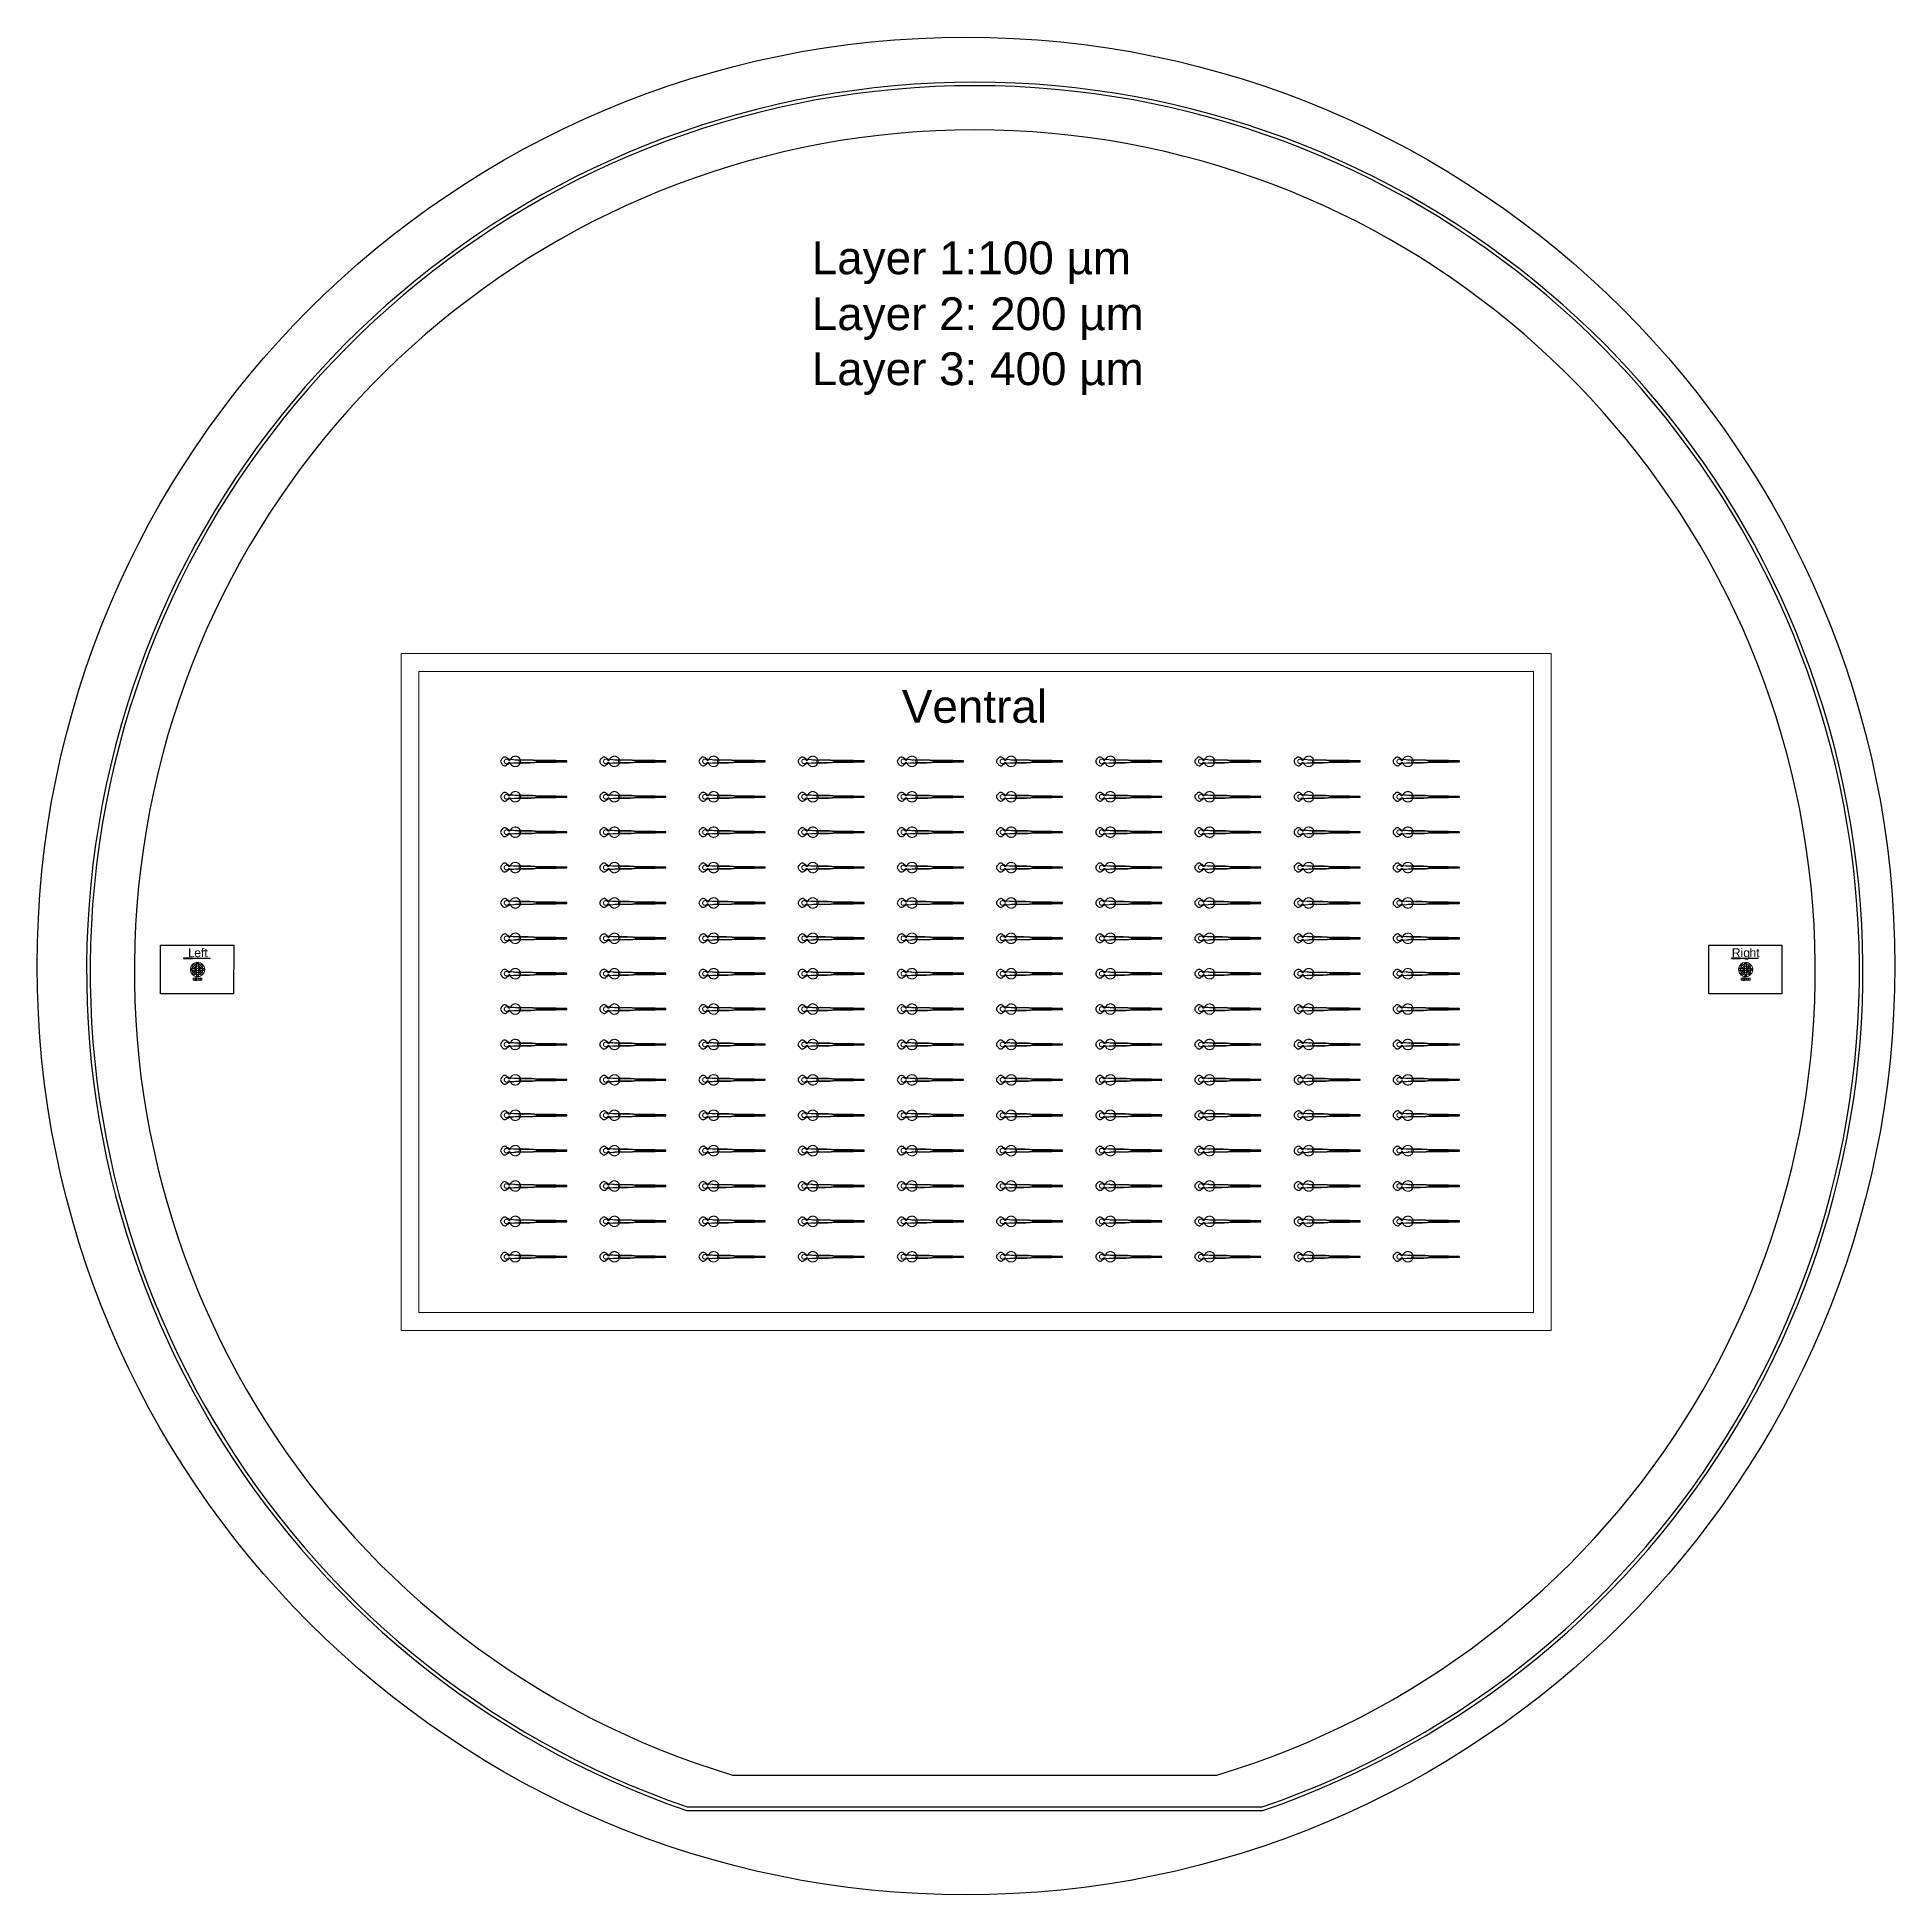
# Model space of a CAD drawing. Header units: inches. Extents: x -52997 to 52003, y -52254 to 52746.
import ezdxf

# ---------------------------------------------------------------- set-up
doc = ezdxf.new("R2010")
doc.units = ezdxf.units.IN
doc.header["$MEASUREMENT"] = 0
doc.layers.add('1', color=1, linetype='Continuous')
doc.layers.add('2', color=140, linetype='Continuous', lineweight=0)
doc.layers.add('3', color=90, linetype='Continuous', lineweight=0)
doc.styles.get("Standard").update_dxf_attribs({"font": 'Arial.ttf'})

msp = doc.modelspace()

# ---------------------------------------------------------------- texts
at = {"layer": '1'}
msp.add_text('Layer 3: 400 µm', height=1854.01, dxfattribs=at).set_placement((-9214, 33077))
at = {"layer": '1', "char_height": 500, "attachment_point": 1}
for s, insert in [('L', (-44470, 1246)), ('R', (42780, 1246))]:
    msp.add_mtext_dynamic_manual_height_columns(s, width=961.43, gutter_width=1, heights=[0], dxfattribs=dict(at, insert=insert))
at = {"layer": '2'}
msp.add_text('Layer 2: 200 µm', height=1854.01, dxfattribs=at).set_placement((-9214, 36187))
at = {"layer": '2', "char_height": 500, "attachment_point": 1}
for s, insert in [('e', (-44120, 1246)), ('ig', (43280, 1246))]:
    msp.add_mtext_dynamic_manual_height_columns(s, width=961.43, gutter_width=1, heights=[0], dxfattribs=dict(at, insert=insert))
at = {"layer": '3'}
for s, height, p in [('Layer 1:100 µm', 1854.01, (-9214, 39346)), ('Ventral', 1854, (-4123, 13993))]:
    msp.add_text(s, height=height, dxfattribs=at).set_placement(p)
at = {"layer": '3', "char_height": 500, "attachment_point": 1}
for s, insert in [('ft', (-43745, 1246)), ('ht', (43780, 1246))]:
    msp.add_mtext_dynamic_manual_height_columns(s, width=961.43, gutter_width=1, heights=[0], dxfattribs=dict(at, insert=insert))

# ---------------------------------------------------------------- linework, layer by layer
at = {"layer": '1'}
for points in [[(-16283, -47486), (0, -47486), (16283, -47486, 5.9991074)], [(-16250, -47286), (0, -47286), (16250, -47286, 5.9868124)], [(-13686, -45486), (0, -45486), (13686, -45486, 6.7943215)], [(-26412, 11646), (-26412, 11647), (-26411, 11647), (-26410, 11647), (-26409, 11648), (-26408, 11648), (-26407, 11648), (-26407, 11649), (-26406, 11649), (-26405, 11649), (-26404, 11650), (-26403, 11650), (-26402, 11650), (-26401, 11651), (-26401, 11651), (-26400, 11652), (-26399, 11652), (-26398, 11653), (-26397, 11653), (-26396, 11653), (-26395, 11654), (-26395, 11654), (-26394, 11655), (-26393, 11655), (-26392, 11656), (-26391, 11656), (-26390, 11657), (-26389, 11657), (-26389, 11658), (-26388, 11658), (-26387, 11658), (-26386, 11659), (-26385, 11659), (-26384, 11660), (-26384, 11661), (-26383, 11661), (-26382, 11662), (-26381, 11662), (-26380, 11663), (-26379, 11663), (-26378, 11664), (-26378, 11664), (-26377, 11665), (-26376, 11665), (-26375, 11666), (-26374, 11667), (-26373, 11667), (-26373, 11668), (-26372, 11668), (-26371, 11669), (-26370, 11670), (-26369, 11670), (-26369, 11671), (-26368, 11671), (-26367, 11672), (-26366, 11673), (-26365, 11673), (-26364, 11674), (-26364, 11675), (-26363, 11675), (-26362, 11676), (-26361, 11677), (-26361, 11677), (-26360, 11678), (-26359, 11679), (-26358, 11679), (-26357, 11680), (-26357, 11681), (-26356, 11681), (-26355, 11682), (-26354, 11683), (-26354, 11683), (-26353, 11684), (-26352, 11685), (-26351, 11685), (-26351, 11686), (-26350, 11687), (-26349, 11688), (-26349, 11688), (-26348, 11689), (-26347, 11690), (-26347, 11690), (-26346, 11691), (-26345, 11692), (-26344, 11693), (-26344, 11693), (-26343, 11694), (-26342, 11695), (-26342, 11696), (-26341, 11696), (-26341, 11697), (-26340, 11698), (-26339, 11699), (-26339, 11699), (-26338, 11700), (-26337, 11701), (-26337, 11702), (-26336, 11702), (-26336, 11703), (-26335, 11704), (-26334, 11705), (-26334, 11705), (-26333, 11706), (-26333, 11707), (-26332, 11708), (-26332, 11709), (-26331, 11709), (-26330, 11710), (-26287, 11710), (-26265, 11710), (-26254, 11710), (-26251, 11710), (-26250, 11710), (-26250, 11710), (-26250, 11710), (-26250, 11710), (-26250, 11710), (-26250, 11710), (-26250, 11710), (-26250, 11710), (-26249, 11710), (-26248, 11710), (-26245, 11710), (-26223, 11712), (-26046, 11726), (-25958, 11732), (-25936, 11734), (-25925, 11735), (-25924, 11735), (-25924, 11735), (-25924, 11735), (-25924, 11735), (-25924, 11735), (-25924, 11735), (-25663, 11735), (-25657, 11735), (-25644, 11735), (-25544, 11735), (-25343, 11735), (-25330, 11735), (-25324, 11735), (-25321, 11735), (-25319, 11735), (-25319, 11735), (-25319, 11735), (-25318, 11735), (-25318, 11735), (-25318, 11735), (-25318, 11735), (-25318, 11735), (-25313, 11735), (-25309, 11735), (-25304, 11735), (-25299, 11735), (-25295, 11735), (-25290, 11735), (-25285, 11735), (-25281, 11735), (-25276, 11735), (-25271, 11735), (-25267, 11735), (-25262, 11735), (-25257, 11735), (-25252, 11736), (-25248, 11736), (-25243, 11736), (-25238, 11736), (-25233, 11736), (-25229, 11736), (-25224, 11736), (-25219, 11736), (-25214, 11736), (-25209, 11736), (-25205, 11736), (-25200, 11737), (-25195, 11737), (-25190, 11737), (-25185, 11737), (-25180, 11737), (-25176, 11737), (-25171, 11737), (-25166, 11738), (-25161, 11738), (-25156, 11738), (-25151, 11738), (-25147, 11738), (-25142, 11738), (-25137, 11739), (-25132, 11739), (-25127, 11739), (-25123, 11739), (-25118, 11739), (-25113, 11740), (-25108, 11740), (-25103, 11740), (-25099, 11740), (-25094, 11741), (-25089, 11741), (-25084, 11741), (-25079, 11741), (-25075, 11742), (-25070, 11742), (-25065, 11742), (-25061, 11742), (-25056, 11743), (-25051, 11743), (-25047, 11743), (-25042, 11743), (-25037, 11744), (-25033, 11744), (-25028, 11744), (-25023, 11745), (-25019, 11745), (-25017, 11745), (-25014, 11745), (-25012, 11746), (-25010, 11746), (-25008, 11746), (-25005, 11746), (-25003, 11746), (-25001, 11746), (-24999, 11747), (-24996, 11747), (-24994, 11747), (-24992, 11747), (-24990, 11747), (-24987, 11747), (-24985, 11748), (-24983, 11748), (-24981, 11748), (-24979, 11748), (-24976, 11748), (-24974, 11749), (-24972, 11749), (-24970, 11749), (-24968, 11749), (-24966, 11749), (-24963, 11750), (-24961, 11750), (-24959, 11750), (-24957, 11750), (-24955, 11750), (-24953, 11751), (-24951, 11751), (-24949, 11751), (-24946, 11751), (-24944, 11751), (-24942, 11752), (-24940, 11752), (-24938, 11752), (-24936, 11752), (-24934, 11752), (-24932, 11753), (-24930, 11753), (-24928, 11753), (-24926, 11753), (-24924, 11754), (-24922, 11754), (-24920, 11754), (-24918, 11754), (-24916, 11754), (-24914, 11755), (-24912, 11755), (-24910, 11755), (-24908, 11755), (-24906, 11756), (-24904, 11756), (-24902, 11756), (-24900, 11756), (-24898, 11757), (-24896, 11757), (-24894, 11757), (-24893, 11757), (-24891, 11757), (-24889, 11758), (-24887, 11758), (-24885, 11758), (-24883, 11758), (-24881, 11759), (-24880, 11759), (-24878, 11759), (-24876, 11759), (-24874, 11760), (-24872, 11760), (-24871, 11760), (-24869, 11760), (-24867, 11761), (-24865, 11761), (-24864, 11761), (-24862, 11761), (-24860, 11762), (-24858, 11762), (-24857, 11762), (-24855, 11762), (-24853, 11763), (-24852, 11763), (-24850, 11763), (-24848, 11763), (-24847, 11764), (-24845, 11764), (-24843, 11764), (-24842, 11765), (-24840, 11765), (-24838, 11765), (-24837, 11765), (-24835, 11766), (-24834, 11766), (-24832, 11766), (-24831, 11766), (-24829, 11767), (-24828, 11767), (-24826, 11767), (-24824, 11767), (-24823, 11768), (-24821, 11768), (-24820, 11768), (-24819, 11769), (-24817, 11769), (-24816, 11769), (-24814, 11769), (-24813, 11770), (-24811, 11770), (-24810, 11770), (-24809, 11771), (-24807, 11771), (-24806, 11771), (-24804, 11771), (-24803, 11772), (-24802, 11772), (-24800, 11772), (-24799, 11772), (-24798, 11773), (-24796, 11773), (-24795, 11773), (-24794, 11774), (-24793, 11774), (-24791, 11774), (-24790, 11775), (-24789, 11775), (-24788, 11775), (-24786, 11775), (-24785, 11776), (-24784, 11776), (-24783, 11776), (-24782, 11777), (-24780, 11777), (-24779, 11777), (-24778, 11777), (-24777, 11778), (-24776, 11778), (-24775, 11778), (-24774, 11779), (-24773, 11779), (-24772, 11779), (-24771, 11779), (-24769, 11780), (-24768, 11780), (-24767, 11780), (-24766, 11781), (-24765, 11781), (-24764, 11781), (-24763, 11782), (-24762, 11782), (-24762, 11782), (-24761, 11782), (-24760, 11783), (-24759, 11783), (-24758, 11783), (-24757, 11784), (-24756, 11784), (-24755, 11784), (-24754, 11785), (-24753, 11785), (-23067, 11785), (-23067, 11835), (-24753, 11835), (-24753, 11835), (-24754, 11835), (-24755, 11836), (-24756, 11836), (-24757, 11836), (-24757, 11837), (-24758, 11837), (-24759, 11837), (-24760, 11838), (-24761, 11838), (-24762, 11838), (-24763, 11838), (-24764, 11839), (-24765, 11839), (-24766, 11839), (-24767, 11840), (-24768, 11840), (-24769, 11840), (-24770, 11841), (-24771, 11841), (-24772, 11841), (-24773, 11841), (-24775, 11842), (-24776, 11842), (-24777, 11842), (-24778, 11843), (-24779, 11843), (-24780, 11843), (-24781, 11843), (-24782, 11844), (-24784, 11844), (-24785, 11844), (-24786, 11845), (-24787, 11845), (-24788, 11845), (-24790, 11846), (-24791, 11846), (-24792, 11846), (-24793, 11846), (-24795, 11847), (-24796, 11847), (-24797, 11847), (-24799, 11848), (-24800, 11848), (-24801, 11848), (-24803, 11848), (-24804, 11849), (-24805, 11849), (-24807, 11849), (-24808, 11850), (-24810, 11850), (-24811, 11850), (-24812, 11850), (-24814, 11851), (-24815, 11851), (-24817, 11851), (-24818, 11851), (-24820, 11852), (-24821, 11852), (-24823, 11852), (-24824, 11853), (-24826, 11853), (-24827, 11853), (-24829, 11853), (-24830, 11854), (-24832, 11854), (-24833, 11854), (-24835, 11854), (-24836, 11855), (-24838, 11855), (-24840, 11855), (-24841, 11856), (-24843, 11856), (-24845, 11856), (-24846, 11856), (-24848, 11857), (-24850, 11857), (-24851, 11857), (-24853, 11857), (-24855, 11858), (-24856, 11858), (-24858, 11858), (-24860, 11858), (-24861, 11859), (-24863, 11859), (-24865, 11859), (-24867, 11859), (-24868, 11860), (-24870, 11860), (-24872, 11860), (-24874, 11860), (-24876, 11861), (-24877, 11861), (-24879, 11861), (-24881, 11861), (-24883, 11862), (-24885, 11862), (-24887, 11862), (-24888, 11862), (-24890, 11863), (-24892, 11863), (-24894, 11863), (-24896, 11863), (-24898, 11864), (-24900, 11864), (-24902, 11864), (-24904, 11864), (-24906, 11864), (-24908, 11865), (-24909, 11865), (-24911, 11865), (-24913, 11865), (-24915, 11866), (-24917, 11866), (-24919, 11866), (-24921, 11866), (-24923, 11867), (-24925, 11867), (-24927, 11867), (-24929, 11867), (-24932, 11867), (-24934, 11868), (-24936, 11868), (-24938, 11868), (-24940, 11868), (-24942, 11868), (-24944, 11869), (-24946, 11869), (-24948, 11869), (-24950, 11869), (-24952, 11869), (-24954, 11870), (-24957, 11870), (-24959, 11870), (-24961, 11870), (-24963, 11870), (-24965, 11871), (-24967, 11871), (-24969, 11871), (-24972, 11871), (-24974, 11871), (-24976, 11872), (-24978, 11872), (-24980, 11872), (-24982, 11872), (-24985, 11872), (-24987, 11873), (-24989, 11873), (-24991, 11873), (-24993, 11873), (-24996, 11873), (-24998, 11873), (-25000, 11874), (-25002, 11874), (-25005, 11874), (-25007, 11874), (-25009, 11874), (-25011, 11874), (-25014, 11875), (-25016, 11875), (-25021, 11875), (-25025, 11875), (-25030, 11876), (-25034, 11876), (-25039, 11876), (-25044, 11877), (-25048, 11877), (-25053, 11877), (-25057, 11878), (-25062, 11878), (-25067, 11878), (-25072, 11878), (-25076, 11879), (-25081, 11879), (-25086, 11879), (-25091, 11879), (-25095, 11880), (-25100, 11880), (-25105, 11880), (-25110, 11880), (-25114, 11881), (-25119, 11881), (-25124, 11881), (-25129, 11881), (-25134, 11881), (-25138, 11882), (-25143, 11882), (-25148, 11882), (-25153, 11882), (-25158, 11882), (-25162, 11882), (-25167, 11883), (-25172, 11883), (-25177, 11883), (-25182, 11883), (-25186, 11883), (-25191, 11883), (-25196, 11883), (-25201, 11884), (-25206, 11884), (-25210, 11884), (-25215, 11884), (-25220, 11884), (-25225, 11884), (-25229, 11884), (-25234, 11884), (-25239, 11884), (-25244, 11884), (-25248, 11885), (-25253, 11885), (-25258, 11885), (-25263, 11885), (-25267, 11885), (-25272, 11885), (-25277, 11885), (-25281, 11885), (-25286, 11885), (-25291, 11885), (-25295, 11885), (-25300, 11885), (-25304, 11885), (-25307, 11885), (-25307, 11885), (-25307, 11885), (-25308, 11885), (-25308, 11885), (-25309, 11885), (-25316, 11885), (-25329, 11885), (-25380, 11885), (-25583, 11885), (-25634, 11885), (-25660, 11885), (-25666, 11885), (-25668, 11885), (-25924, 11885), (-25924, 11885), (-25924, 11885), (-25924, 11885), (-25924, 11885), (-25924, 11885), (-25925, 11885), (-25926, 11885), (-25932, 11886), (-25976, 11889), (-26064, 11896), (-26241, 11909), (-26246, 11910), (-26249, 11910), (-26250, 11910), (-26250, 11910), (-26250, 11910), (-26250, 11910), (-26250, 11910), (-26250, 11910), (-26250, 11910), (-26250, 11910), (-26250, 11910), (-26253, 11910), (-26259, 11910), (-26270, 11910), (-26291, 11910), (-26313, 11910), (-26324, 11910), (-26329, 11910), (-26330, 11910), (-26330, 11910), (-26330, 11910), (-26330, 11910), (-26330, 11910), (-26330, 11910), (-26330, 11910), (-26331, 11911), (-26332, 11912), (-26332, 11913), (-26333, 11914), (-26334, 11915), (-26335, 11916), (-26336, 11917), (-26337, 11918), (-26338, 11920), (-26339, 11921), (-26339, 11922), (-26340, 11923), (-26341, 11924), (-26342, 11925), (-26343, 11926), (-26344, 11927), (-26345, 11928), (-26346, 11929), (-26347, 11930), (-26348, 11932), (-26349, 11933), (-26350, 11934), (-26351, 11935), (-26352, 11936), (-26354, 11937), (-26355, 11938), (-26356, 11939), (-26357, 11940), (-26358, 11941), (-26359, 11942), (-26360, 11943), (-26361, 11944), (-26363, 11945), (-26364, 11946), (-26365, 11947), (-26366, 11948), (-26367, 11949), (-26369, 11950), (-26370, 11951), (-26371, 11951), (-26372, 11952), (-26374, 11953), (-26375, 11954), (-26376, 11955), (-26378, 11956), (-26379, 11957), (-26380, 11958), (-26382, 11958), (-26383, 11959), (-26384, 11960), (-26386, 11961), (-26387, 11962), (-26388, 11962), (-26390, 11963), (-26391, 11964), (-26392, 11965), (-26394, 11965), (-26395, 11966), (-26397, 11967), (-26398, 11968), (-26399, 11968), (-26401, 11969), (-26402, 11970), (-26404, 11970), (-26405, 11971), (-26406, 11971), (-26408, 11972), (-26409, 11973), (-26411, 11973), (-26412, 11974, 0.576044), (-26717, 11964, 0.5600653), (-26717, 11658, 0.5784351)], [(-20806, 11646), (-20806, 11647), (-20805, 11647), (-20804, 11647), (-20803, 11648), (-20802, 11648), (-20802, 11648), (-20801, 11649), (-20800, 11649), (-20799, 11649), (-20798, 11650), (-20797, 11650), (-20796, 11650), (-20796, 11651), (-20795, 11651), (-20794, 11652), (-20793, 11652), (-20792, 11653), (-20791, 11653), (-20790, 11653), (-20790, 11654), (-20789, 11654), (-20788, 11655), (-20787, 11655), (-20786, 11656), (-20785, 11656), (-20784, 11657), (-20784, 11657), (-20783, 11658), (-20782, 11658), (-20781, 11658), (-20780, 11659), (-20779, 11659), (-20778, 11660), (-20778, 11661), (-20777, 11661), (-20776, 11662), (-20775, 11662), (-20774, 11663), (-20773, 11663), (-20773, 11664), (-20772, 11664), (-20771, 11665), (-20770, 11665), (-20769, 11666), (-20768, 11667), (-20768, 11667), (-20767, 11668), (-20766, 11668), (-20765, 11669), (-20764, 11670), (-20763, 11670), (-20763, 11671), (-20762, 11671), (-20761, 11672), (-20760, 11673), (-20759, 11673), (-20759, 11674), (-20758, 11675), (-20757, 11675), (-20756, 11676), (-20755, 11677), (-20755, 11677), (-20754, 11678), (-20753, 11679), (-20752, 11679), (-20752, 11680), (-20751, 11681), (-20750, 11681), (-20749, 11682), (-20749, 11683), (-20748, 11683), (-20747, 11684), (-20746, 11685), (-20746, 11685), (-20745, 11686), (-20744, 11687), (-20743, 11688), (-20743, 11688), (-20742, 11689), (-20741, 11690), (-20741, 11690), (-20740, 11691), (-20739, 11692), (-20739, 11693), (-20738, 11693), (-20737, 11694), (-20737, 11695), (-20736, 11696), (-20735, 11696), (-20735, 11697), (-20734, 11698), (-20733, 11699), (-20733, 11699), (-20732, 11700), (-20732, 11701), (-20731, 11702), (-20730, 11702), (-20730, 11703), (-20729, 11704), (-20729, 11705), (-20728, 11705), (-20727, 11706), (-20727, 11707), (-20726, 11708), (-20726, 11709), (-20725, 11709), (-20725, 11710), (-20681, 11710), (-20659, 11710), (-20648, 11710), (-20646, 11710), (-20644, 11710), (-20644, 11710), (-20644, 11710), (-20644, 11710), (-20644, 11710), (-20644, 11710), (-20644, 11710), (-20644, 11710), (-20643, 11710), (-20642, 11710), (-20639, 11710), (-20617, 11712), (-20440, 11726), (-20352, 11732), (-20330, 11734), (-20319, 11735), (-20318, 11735), (-20318, 11735), (-20318, 11735), (-20318, 11735), (-20318, 11735), (-20318, 11735), (-20057, 11735), (-20051, 11735), (-20038, 11735), (-19938, 11735), (-19737, 11735), (-19724, 11735), (-19718, 11735), (-19715, 11735), (-19713, 11735), (-19713, 11735), (-19713, 11735), (-19713, 11735), (-19713, 11735), (-19713, 11735), (-19713, 11735), (-19712, 11735), (-19707, 11735), (-19703, 11735), (-19698, 11735), (-19694, 11735), (-19689, 11735), (-19684, 11735), (-19680, 11735), (-19675, 11735), (-19670, 11735), (-19665, 11735), (-19661, 11735), (-19656, 11735), (-19651, 11735), (-19647, 11736), (-19642, 11736), (-19637, 11736), (-19632, 11736), (-19627, 11736), (-19623, 11736), (-19618, 11736), (-19613, 11736), (-19608, 11736), (-19604, 11736), (-19599, 11736), (-19594, 11737), (-19589, 11737), (-19584, 11737), (-19579, 11737), (-19575, 11737), (-19570, 11737), (-19565, 11737), (-19560, 11738), (-19555, 11738), (-19550, 11738), (-19546, 11738), (-19541, 11738), (-19536, 11738), (-19531, 11739), (-19526, 11739), (-19521, 11739), (-19517, 11739), (-19512, 11739), (-19507, 11740), (-19502, 11740), (-19497, 11740), (-19493, 11740), (-19488, 11741), (-19483, 11741), (-19478, 11741), (-19474, 11741), (-19469, 11742), (-19464, 11742), (-19459, 11742), (-19455, 11742), (-19450, 11743), (-19445, 11743), (-19441, 11743), (-19436, 11743), (-19431, 11744), (-19427, 11744), (-19422, 11744), (-19418, 11745), (-19413, 11745), (-19411, 11745), (-19408, 11745), (-19406, 11746), (-19404, 11746), (-19402, 11746), (-19399, 11746), (-19397, 11746), (-19395, 11746), (-19393, 11747), (-19390, 11747), (-19388, 11747), (-19386, 11747), (-19384, 11747), (-19382, 11747), (-19379, 11748), (-19377, 11748), (-19375, 11748), (-19373, 11748), (-19371, 11748), (-19368, 11749), (-19366, 11749), (-19364, 11749), (-19362, 11749), (-19360, 11749), (-19358, 11750), (-19355, 11750), (-19353, 11750), (-19351, 11750), (-19349, 11750), (-19347, 11751), (-19345, 11751), (-19343, 11751), (-19341, 11751), (-19338, 11751), (-19336, 11752), (-19334, 11752), (-19332, 11752), (-19330, 11752), (-19328, 11752), (-19326, 11753), (-19324, 11753), (-19322, 11753), (-19320, 11753), (-19318, 11754), (-19316, 11754), (-19314, 11754), (-19312, 11754), (-19310, 11754), (-19308, 11755), (-19306, 11755), (-19304, 11755), (-19302, 11755), (-19300, 11756), (-19298, 11756), (-19296, 11756), (-19294, 11756), (-19292, 11757), (-19290, 11757), (-19289, 11757), (-19287, 11757), (-19285, 11757), (-19283, 11758), (-19281, 11758), (-19279, 11758), (-19277, 11758), (-19276, 11759), (-19274, 11759), (-19272, 11759), (-19270, 11759), (-19268, 11760), (-19266, 11760), (-19265, 11760), (-19263, 11760), (-19261, 11761), (-19259, 11761), (-19258, 11761), (-19256, 11761), (-19254, 11762), (-19252, 11762), (-19251, 11762), (-19249, 11762), (-19247, 11763), (-19246, 11763), (-19244, 11763), (-19242, 11763), (-19241, 11764), (-19239, 11764), (-19237, 11764), (-19236, 11765), (-19234, 11765), (-19233, 11765), (-19231, 11765), (-19229, 11766), (-19228, 11766), (-19226, 11766), (-19225, 11766), (-19223, 11767), (-19222, 11767), (-19220, 11767), (-19219, 11767), (-19217, 11768), (-19216, 11768), (-19214, 11768), (-19213, 11769), (-19211, 11769), (-19210, 11769), (-19208, 11769), (-19207, 11770), (-19205, 11770), (-19204, 11770), (-19203, 11771), (-19201, 11771), (-19200, 11771), (-19199, 11771), (-19197, 11772), (-19196, 11772), (-19194, 11772), (-19193, 11772), (-19192, 11773), (-19191, 11773), (-19189, 11773), (-19188, 11774), (-19187, 11774), (-19185, 11774), (-19184, 11775), (-19183, 11775), (-19182, 11775), (-19181, 11775), (-19179, 11776), (-19178, 11776), (-19177, 11776), (-19176, 11777), (-19175, 11777), (-19173, 11777), (-19172, 11777), (-19171, 11778), (-19170, 11778), (-19169, 11778), (-19168, 11779), (-19167, 11779), (-19166, 11779), (-19165, 11779), (-19164, 11780), (-19163, 11780), (-19162, 11780), (-19161, 11781), (-19160, 11781), (-19159, 11781), (-19158, 11782), (-19157, 11782), (-19156, 11782), (-19155, 11782), (-19154, 11783), (-19153, 11783), (-19152, 11783), (-19151, 11784), (-19150, 11784), (-19149, 11784), (-19148, 11785), (-19147, 11785), (-17461, 11785), (-17461, 11835), (-19147, 11835), (-19147, 11835), (-19148, 11835), (-19149, 11836), (-19150, 11836), (-19151, 11836), (-19152, 11837), (-19152, 11837), (-19153, 11837), (-19154, 11838), (-19155, 11838), (-19156, 11838), (-19157, 11838), (-19158, 11839), (-19159, 11839), (-19160, 11839), (-19161, 11840), (-19162, 11840), (-19163, 11840), (-19164, 11841), (-19165, 11841), (-19166, 11841), (-19168, 11841), (-19169, 11842), (-19170, 11842), (-19171, 11842), (-19172, 11843), (-19173, 11843), (-19174, 11843), (-19175, 11843), (-19177, 11844), (-19178, 11844), (-19179, 11844), (-19180, 11845), (-19181, 11845), (-19183, 11845), (-19184, 11846), (-19185, 11846), (-19186, 11846), (-19188, 11846), (-19189, 11847), (-19190, 11847), (-19191, 11847), (-19193, 11848), (-19194, 11848), (-19195, 11848), (-19197, 11848), (-19198, 11849), (-19200, 11849), (-19201, 11849), (-19202, 11850), (-19204, 11850), (-19205, 11850), (-19207, 11850), (-19208, 11851), (-19209, 11851), (-19211, 11851), (-19212, 11851), (-19214, 11852), (-19215, 11852), (-19217, 11852), (-19218, 11853), (-19220, 11853), (-19221, 11853), (-19223, 11853), (-19224, 11854), (-19226, 11854), (-19227, 11854), (-19229, 11854), (-19231, 11855), (-19232, 11855), (-19234, 11855), (-19235, 11856), (-19237, 11856), (-19239, 11856), (-19240, 11856), (-19242, 11857), (-19244, 11857), (-19245, 11857), (-19247, 11857), (-19249, 11858), (-19250, 11858), (-19252, 11858), (-19254, 11858), (-19256, 11859), (-19257, 11859), (-19259, 11859), (-19261, 11859), (-19263, 11860), (-19264, 11860), (-19266, 11860), (-19268, 11860), (-19270, 11861), (-19272, 11861), (-19273, 11861), (-19275, 11861), (-19277, 11862), (-19279, 11862), (-19281, 11862), (-19283, 11862), (-19284, 11863), (-19286, 11863), (-19288, 11863), (-19290, 11863), (-19292, 11864), (-19294, 11864), (-19296, 11864), (-19298, 11864), (-19300, 11864), (-19302, 11865), (-19304, 11865), (-19306, 11865), (-19308, 11865), (-19310, 11866), (-19312, 11866), (-19314, 11866), (-19316, 11866), (-19318, 11867), (-19320, 11867), (-19322, 11867), (-19324, 11867), (-19326, 11867), (-19328, 11868), (-19330, 11868), (-19332, 11868), (-19334, 11868), (-19336, 11868), (-19338, 11869), (-19340, 11869), (-19342, 11869), (-19344, 11869), (-19346, 11869), (-19349, 11870), (-19351, 11870), (-19353, 11870), (-19355, 11870), (-19357, 11870), (-19359, 11871), (-19361, 11871), (-19363, 11871), (-19366, 11871), (-19368, 11871), (-19370, 11872), (-19372, 11872), (-19374, 11872), (-19377, 11872), (-19379, 11872), (-19381, 11873), (-19383, 11873), (-19385, 11873), (-19388, 11873), (-19390, 11873), (-19392, 11873), (-19394, 11874), (-19397, 11874), (-19399, 11874), (-19401, 11874), (-19403, 11874), (-19406, 11874), (-19408, 11875), (-19410, 11875), (-19415, 11875), (-19419, 11875), (-19424, 11876), (-19428, 11876), (-19433, 11876), (-19438, 11877), (-19442, 11877), (-19447, 11877), (-19452, 11878), (-19456, 11878), (-19461, 11878), (-19466, 11878), (-19470, 11879), (-19475, 11879), (-19480, 11879), (-19485, 11879), (-19489, 11880), (-19494, 11880), (-19499, 11880), (-19504, 11880), (-19508, 11881), (-19513, 11881), (-19518, 11881), (-19523, 11881), (-19528, 11881), (-19532, 11882), (-19537, 11882), (-19542, 11882), (-19547, 11882), (-19552, 11882), (-19556, 11882), (-19561, 11883), (-19566, 11883), (-19571, 11883), (-19576, 11883), (-19581, 11883), (-19585, 11883), (-19590, 11883), (-19595, 11884), (-19600, 11884), (-19604, 11884), (-19609, 11884), (-19614, 11884), (-19619, 11884), (-19624, 11884), (-19628, 11884), (-19633, 11884), (-19638, 11884), (-19643, 11885), (-19647, 11885), (-19652, 11885), (-19657, 11885), (-19661, 11885), (-19666, 11885), (-19671, 11885), (-19675, 11885), (-19680, 11885), (-19685, 11885), (-19689, 11885), (-19694, 11885), (-19698, 11885), (-19701, 11885), (-19701, 11885), (-19702, 11885), (-19702, 11885), (-19702, 11885), (-19704, 11885), (-19710, 11885), (-19723, 11885), (-19774, 11885), (-19978, 11885), (-20029, 11885), (-20054, 11885), (-20060, 11885), (-20062, 11885), (-20318, 11885), (-20318, 11885), (-20318, 11885), (-20318, 11885), (-20318, 11885), (-20318, 11885), (-20319, 11885), (-20320, 11885), (-20326, 11886), (-20370, 11889), (-20458, 11896), (-20635, 11909), (-20640, 11910), (-20643, 11910), (-20644, 11910), (-20644, 11910), (-20644, 11910), (-20644, 11910), (-20644, 11910), (-20644, 11910), (-20644, 11910), (-20644, 11910), (-20645, 11910), (-20647, 11910), (-20653, 11910), (-20664, 11910), (-20685, 11910), (-20707, 11910), (-20718, 11910), (-20724, 11910), (-20724, 11910), (-20724, 11910), (-20725, 11910), (-20725, 11910), (-20725, 11910), (-20725, 11910), (-20725, 11910), (-20725, 11911), (-20726, 11912), (-20727, 11913), (-20727, 11914), (-20728, 11915), (-20729, 11916), (-20730, 11917), (-20731, 11918), (-20732, 11920), (-20733, 11921), (-20734, 11922), (-20734, 11923), (-20735, 11924), (-20736, 11925), (-20737, 11926), (-20738, 11927), (-20739, 11928), (-20740, 11929), (-20741, 11930), (-20742, 11932), (-20743, 11933), (-20744, 11934), (-20746, 11935), (-20747, 11936), (-20748, 11937), (-20749, 11938), (-20750, 11939), (-20751, 11940), (-20752, 11941), (-20753, 11942), (-20754, 11943), (-20756, 11944), (-20757, 11945), (-20758, 11946), (-20759, 11947), (-20760, 11948), (-20762, 11949), (-20763, 11950), (-20764, 11951), (-20765, 11951), (-20767, 11952), (-20768, 11953), (-20769, 11954), (-20770, 11955), (-20772, 11956), (-20773, 11957), (-20774, 11958), (-20776, 11958), (-20777, 11959), (-20778, 11960), (-20780, 11961), (-20781, 11962), (-20782, 11962), (-20784, 11963), (-20785, 11964), (-20786, 11965), (-20788, 11965), (-20789, 11966), (-20791, 11967), (-20792, 11968), (-20793, 11968), (-20795, 11969), (-20796, 11970), (-20798, 11970), (-20799, 11971), (-20801, 11971), (-20802, 11972), (-20803, 11973), (-20805, 11973), (-20806, 11974, 0.576044), (-21111, 11964, 0.5600653), (-21111, 11658, 0.5784351)], [(-15200, 11646), (-15200, 11647), (-15199, 11647), (-15198, 11647), (-15197, 11648), (-15197, 11648), (-15196, 11648), (-15195, 11649), (-15194, 11649), (-15193, 11649), (-15192, 11650), (-15191, 11650), (-15191, 11650), (-15190, 11651), (-15189, 11651), (-15188, 11652), (-15187, 11652), (-15186, 11653), (-15185, 11653), (-15185, 11653), (-15184, 11654), (-15183, 11654), (-15182, 11655), (-15181, 11655), (-15180, 11656), (-15179, 11656), (-15179, 11657), (-15178, 11657), (-15177, 11658), (-15176, 11658), (-15175, 11658), (-15174, 11659), (-15173, 11659), (-15173, 11660), (-15172, 11661), (-15171, 11661), (-15170, 11662), (-15169, 11662), (-15168, 11663), (-15168, 11663), (-15167, 11664), (-15166, 11664), (-15165, 11665), (-15164, 11665), (-15163, 11666), (-15162, 11667), (-15162, 11667), (-15161, 11668), (-15160, 11668), (-15159, 11669), (-15158, 11670), (-15158, 11670), (-15157, 11671), (-15156, 11671), (-15155, 11672), (-15154, 11673), (-15154, 11673), (-15153, 11674), (-15152, 11675), (-15151, 11675), (-15150, 11676), (-15150, 11677), (-15149, 11677), (-15148, 11678), (-15147, 11679), (-15146, 11679), (-15146, 11680), (-15145, 11681), (-15144, 11681), (-15143, 11682), (-15143, 11683), (-15142, 11683), (-15141, 11684), (-15140, 11685), (-15140, 11685), (-15139, 11686), (-15138, 11687), (-15138, 11688), (-15137, 11688), (-15136, 11689), (-15135, 11690), (-15135, 11690), (-15134, 11691), (-15133, 11692), (-15133, 11693), (-15132, 11693), (-15131, 11694), (-15131, 11695), (-15130, 11696), (-15129, 11696), (-15129, 11697), (-15128, 11698), (-15127, 11699), (-15127, 11699), (-15126, 11700), (-15126, 11701), (-15125, 11702), (-15124, 11702), (-15124, 11703), (-15123, 11704), (-15123, 11705), (-15122, 11705), (-15121, 11706), (-15121, 11707), (-15120, 11708), (-15120, 11709), (-15119, 11709), (-15119, 11710), (-15075, 11710), (-15053, 11710), (-15042, 11710), (-15040, 11710), (-15038, 11710), (-15038, 11710), (-15038, 11710), (-15038, 11710), (-15038, 11710), (-15038, 11710), (-15038, 11710), (-15038, 11710), (-15037, 11710), (-15036, 11710), (-15033, 11710), (-15011, 11712), (-14834, 11726), (-14746, 11732), (-14724, 11734), (-14713, 11735), (-14712, 11735), (-14712, 11735), (-14712, 11735), (-14712, 11735), (-14712, 11735), (-14712, 11735), (-14451, 11735), (-14445, 11735), (-14433, 11735), (-14332, 11735), (-14131, 11735), (-14118, 11735), (-14112, 11735), (-14109, 11735), (-14107, 11735), (-14107, 11735), (-14107, 11735), (-14107, 11735), (-14107, 11735), (-14107, 11735), (-14107, 11735), (-14106, 11735), (-14101, 11735), (-14097, 11735), (-14092, 11735), (-14088, 11735), (-14083, 11735), (-14078, 11735), (-14074, 11735), (-14069, 11735), (-14064, 11735), (-14060, 11735), (-14055, 11735), (-14050, 11735), (-14045, 11735), (-14041, 11736), (-14036, 11736), (-14031, 11736), (-14026, 11736), (-14022, 11736), (-14017, 11736), (-14012, 11736), (-14007, 11736), (-14002, 11736), (-13998, 11736), (-13993, 11736), (-13988, 11737), (-13983, 11737), (-13978, 11737), (-13974, 11737), (-13969, 11737), (-13964, 11737), (-13959, 11737), (-13954, 11738), (-13949, 11738), (-13945, 11738), (-13940, 11738), (-13935, 11738), (-13930, 11738), (-13925, 11739), (-13920, 11739), (-13916, 11739), (-13911, 11739), (-13906, 11739), (-13901, 11740), (-13896, 11740), (-13892, 11740), (-13887, 11740), (-13882, 11741), (-13877, 11741), (-13872, 11741), (-13868, 11741), (-13863, 11742), (-13858, 11742), (-13854, 11742), (-13849, 11742), (-13844, 11743), (-13839, 11743), (-13835, 11743), (-13830, 11743), (-13825, 11744), (-13821, 11744), (-13816, 11744), (-13812, 11745), (-13807, 11745), (-13805, 11745), (-13803, 11745), (-13800, 11746), (-13798, 11746), (-13796, 11746), (-13793, 11746), (-13791, 11746), (-13789, 11746), (-13787, 11747), (-13785, 11747), (-13782, 11747), (-13780, 11747), (-13778, 11747), (-13776, 11747), (-13773, 11748), (-13771, 11748), (-13769, 11748), (-13767, 11748), (-13765, 11748), (-13762, 11749), (-13760, 11749), (-13758, 11749), (-13756, 11749), (-13754, 11749), (-13752, 11750), (-13750, 11750), (-13747, 11750), (-13745, 11750), (-13743, 11750), (-13741, 11751), (-13739, 11751), (-13737, 11751), (-13735, 11751), (-13733, 11751), (-13730, 11752), (-13728, 11752), (-13726, 11752), (-13724, 11752), (-13722, 11752), (-13720, 11753), (-13718, 11753), (-13716, 11753), (-13714, 11753), (-13712, 11754), (-13710, 11754), (-13708, 11754), (-13706, 11754), (-13704, 11754), (-13702, 11755), (-13700, 11755), (-13698, 11755), (-13696, 11755), (-13694, 11756), (-13692, 11756), (-13690, 11756), (-13688, 11756), (-13687, 11757), (-13685, 11757), (-13683, 11757), (-13681, 11757), (-13679, 11757), (-13677, 11758), (-13675, 11758), (-13673, 11758), (-13671, 11758), (-13670, 11759), (-13668, 11759), (-13666, 11759), (-13664, 11759), (-13662, 11760), (-13661, 11760), (-13659, 11760), (-13657, 11760), (-13655, 11761), (-13654, 11761), (-13652, 11761), (-13650, 11761), (-13648, 11762), (-13647, 11762), (-13645, 11762), (-13643, 11762), (-13641, 11763), (-13640, 11763), (-13638, 11763), (-13636, 11763), (-13635, 11764), (-13633, 11764), (-13632, 11764), (-13630, 11765), (-13628, 11765), (-13627, 11765), (-13625, 11765), (-13624, 11766), (-13622, 11766), (-13620, 11766), (-13619, 11766), (-13617, 11767), (-13616, 11767), (-13614, 11767), (-13613, 11767), (-13611, 11768), (-13610, 11768), (-13608, 11768), (-13607, 11769), (-13605, 11769), (-13604, 11769), (-13602, 11769), (-13601, 11770), (-13600, 11770), (-13598, 11770), (-13597, 11771), (-13595, 11771), (-13594, 11771), (-13593, 11771), (-13591, 11772), (-13590, 11772), (-13589, 11772), (-13587, 11772), (-13586, 11773), (-13585, 11773), (-13583, 11773), (-13582, 11774), (-13581, 11774), (-13580, 11774), (-13578, 11775), (-13577, 11775), (-13576, 11775), (-13575, 11775), (-13573, 11776), (-13572, 11776), (-13571, 11776), (-13570, 11777), (-13569, 11777), (-13568, 11777), (-13566, 11777), (-13565, 11778), (-13564, 11778), (-13563, 11778), (-13562, 11779), (-13561, 11779), (-13560, 11779), (-13559, 11779), (-13558, 11780), (-13557, 11780), (-13556, 11780), (-13555, 11781), (-13554, 11781), (-13553, 11781), (-13552, 11782), (-13551, 11782), (-13550, 11782), (-13549, 11782), (-13548, 11783), (-13547, 11783), (-13546, 11783), (-13545, 11784), (-13544, 11784), (-13543, 11784), (-13542, 11785), (-13541, 11785), (-11855, 11785), (-11855, 11835), (-13541, 11835), (-13541, 11835), (-13542, 11835), (-13543, 11836), (-13544, 11836), (-13545, 11836), (-13546, 11837), (-13547, 11837), (-13548, 11837), (-13548, 11838), (-13549, 11838), (-13550, 11838), (-13551, 11838), (-13552, 11839), (-13553, 11839), (-13554, 11839), (-13555, 11840), (-13556, 11840), (-13557, 11840), (-13558, 11841), (-13559, 11841), (-13561, 11841), (-13562, 11841), (-13563, 11842), (-13564, 11842), (-13565, 11842), (-13566, 11843), (-13567, 11843), (-13568, 11843), (-13570, 11843), (-13571, 11844), (-13572, 11844), (-13573, 11844), (-13574, 11845), (-13575, 11845), (-13577, 11845), (-13578, 11846), (-13579, 11846), (-13580, 11846), (-13582, 11846), (-13583, 11847), (-13584, 11847), (-13586, 11847), (-13587, 11848), (-13588, 11848), (-13590, 11848), (-13591, 11848), (-13592, 11849), (-13594, 11849), (-13595, 11849), (-13596, 11850), (-13598, 11850), (-13599, 11850), (-13601, 11850), (-13602, 11851), (-13603, 11851), (-13605, 11851), (-13606, 11851), (-13608, 11852), (-13609, 11852), (-13611, 11852), (-13612, 11853), (-13614, 11853), (-13615, 11853), (-13617, 11853), (-13618, 11854), (-13620, 11854), (-13622, 11854), (-13623, 11854), (-13625, 11855), (-13626, 11855), (-13628, 11855), (-13630, 11856), (-13631, 11856), (-13633, 11856), (-13634, 11856), (-13636, 11857), (-13638, 11857), (-13639, 11857), (-13641, 11857), (-13643, 11858), (-13645, 11858), (-13646, 11858), (-13648, 11858), (-13650, 11859), (-13651, 11859), (-13653, 11859), (-13655, 11859), (-13657, 11860), (-13658, 11860), (-13660, 11860), (-13662, 11860), (-13664, 11861), (-13666, 11861), (-13667, 11861), (-13669, 11861), (-13671, 11862), (-13673, 11862), (-13675, 11862), (-13677, 11862), (-13679, 11863), (-13680, 11863), (-13682, 11863), (-13684, 11863), (-13686, 11864), (-13688, 11864), (-13690, 11864), (-13692, 11864), (-13694, 11864), (-13696, 11865), (-13698, 11865), (-13700, 11865), (-13702, 11865), (-13704, 11866), (-13706, 11866), (-13708, 11866), (-13710, 11866), (-13712, 11867), (-13714, 11867), (-13716, 11867), (-13718, 11867), (-13720, 11867), (-13722, 11868), (-13724, 11868), (-13726, 11868), (-13728, 11868), (-13730, 11868), (-13732, 11869), (-13734, 11869), (-13736, 11869), (-13738, 11869), (-13741, 11869), (-13743, 11870), (-13745, 11870), (-13747, 11870), (-13749, 11870), (-13751, 11870), (-13753, 11871), (-13755, 11871), (-13758, 11871), (-13760, 11871), (-13762, 11871), (-13764, 11872), (-13766, 11872), (-13768, 11872), (-13771, 11872), (-13773, 11872), (-13775, 11873), (-13777, 11873), (-13780, 11873), (-13782, 11873), (-13784, 11873), (-13786, 11873), (-13788, 11874), (-13791, 11874), (-13793, 11874), (-13795, 11874), (-13797, 11874), (-13800, 11874), (-13802, 11875), (-13804, 11875), (-13809, 11875), (-13813, 11875), (-13818, 11876), (-13823, 11876), (-13827, 11876), (-13832, 11877), (-13836, 11877), (-13841, 11877), (-13846, 11878), (-13850, 11878), (-13855, 11878), (-13860, 11878), (-13865, 11879), (-13869, 11879), (-13874, 11879), (-13879, 11879), (-13884, 11880), (-13888, 11880), (-13893, 11880), (-13898, 11880), (-13903, 11881), (-13907, 11881), (-13912, 11881), (-13917, 11881), (-13922, 11881), (-13927, 11882), (-13931, 11882), (-13936, 11882), (-13941, 11882), (-13946, 11882), (-13951, 11882), (-13955, 11883), (-13960, 11883), (-13965, 11883), (-13970, 11883), (-13975, 11883), (-13979, 11883), (-13984, 11883), (-13989, 11884), (-13994, 11884), (-13999, 11884), (-14003, 11884), (-14008, 11884), (-14013, 11884), (-14018, 11884), (-14022, 11884), (-14027, 11884), (-14032, 11884), (-14037, 11885), (-14041, 11885), (-14046, 11885), (-14051, 11885), (-14055, 11885), (-14060, 11885), (-14065, 11885), (-14069, 11885), (-14074, 11885), (-14079, 11885), (-14083, 11885), (-14088, 11885), (-14093, 11885), (-14095, 11885), (-14095, 11885), (-14096, 11885), (-14096, 11885), (-14096, 11885), (-14098, 11885), (-14104, 11885), (-14117, 11885), (-14168, 11885), (-14372, 11885), (-14423, 11885), (-14448, 11885), (-14455, 11885), (-14456, 11885), (-14712, 11885), (-14712, 11885), (-14712, 11885), (-14712, 11885), (-14712, 11885), (-14713, 11885), (-14713, 11885), (-14714, 11885), (-14720, 11886), (-14764, 11889), (-14852, 11896), (-15029, 11909), (-15034, 11910), (-15037, 11910), (-15038, 11910), (-15038, 11910), (-15038, 11910), (-15038, 11910), (-15038, 11910), (-15038, 11910), (-15038, 11910), (-15038, 11910), (-15039, 11910), (-15041, 11910), (-15047, 11910), (-15058, 11910), (-15080, 11910), (-15101, 11910), (-15112, 11910), (-15118, 11910), (-15118, 11910), (-15119, 11910), (-15119, 11910), (-15119, 11910), (-15119, 11910), (-15119, 11910), (-15119, 11910), (-15119, 11911), (-15120, 11912), (-15121, 11913), (-15122, 11914), (-15122, 11915), (-15123, 11916), (-15124, 11917), (-15125, 11918), (-15126, 11920), (-15127, 11921), (-15128, 11922), (-15129, 11923), (-15130, 11924), (-15131, 11925), (-15131, 11926), (-15132, 11927), (-15133, 11928), (-15134, 11929), (-15135, 11930), (-15136, 11932), (-15138, 11933), (-15139, 11934), (-15140, 11935), (-15141, 11936), (-15142, 11937), (-15143, 11938), (-15144, 11939), (-15145, 11940), (-15146, 11941), (-15147, 11942), (-15149, 11943), (-15150, 11944), (-15151, 11945), (-15152, 11946), (-15153, 11947), (-15155, 11948), (-15156, 11949), (-15157, 11950), (-15158, 11951), (-15159, 11951), (-15161, 11952), (-15162, 11953), (-15163, 11954), (-15165, 11955), (-15166, 11956), (-15167, 11957), (-15168, 11958), (-15170, 11958), (-15171, 11959), (-15172, 11960), (-15174, 11961), (-15175, 11962), (-15176, 11962), (-15178, 11963), (-15179, 11964), (-15181, 11965), (-15182, 11965), (-15183, 11966), (-15185, 11967), (-15186, 11968), (-15188, 11968), (-15189, 11969), (-15190, 11970), (-15192, 11970), (-15193, 11971), (-15195, 11971), (-15196, 11972), (-15198, 11973), (-15199, 11973), (-15200, 11974, 0.576044), (-15505, 11964, 0.5600653), (-15505, 11658, 0.5784351)], [(-9594, 11646), (-9594, 11647), (-9593, 11647), (-9592, 11647), (-9592, 11648), (-9591, 11648), (-9590, 11648), (-9589, 11649), (-9588, 11649), (-9587, 11649), (-9586, 11650), (-9586, 11650), (-9585, 11650), (-9584, 11651), (-9583, 11651), (-9582, 11652), (-9581, 11652), (-9580, 11653), (-9580, 11653), (-9579, 11653), (-9578, 11654), (-9577, 11654), (-9576, 11655), (-9575, 11655), (-9574, 11656), (-9574, 11656), (-9573, 11657), (-9572, 11657), (-9571, 11658), (-9570, 11658), (-9569, 11658), (-9568, 11659), (-9568, 11659), (-9567, 11660), (-9566, 11661), (-9565, 11661), (-9564, 11662), (-9563, 11662), (-9562, 11663), (-9562, 11663), (-9561, 11664), (-9560, 11664), (-9559, 11665), (-9558, 11665), (-9557, 11666), (-9557, 11667), (-9556, 11667), (-9555, 11668), (-9554, 11668), (-9553, 11669), (-9552, 11670), (-9552, 11670), (-9551, 11671), (-9550, 11671), (-9549, 11672), (-9548, 11673), (-9548, 11673), (-9547, 11674), (-9546, 11675), (-9545, 11675), (-9544, 11676), (-9544, 11677), (-9543, 11677), (-9542, 11678), (-9541, 11679), (-9541, 11679), (-9540, 11680), (-9539, 11681), (-9538, 11681), (-9538, 11682), (-9537, 11683), (-9536, 11683), (-9535, 11684), (-9535, 11685), (-9534, 11685), (-9533, 11686), (-9532, 11687), (-9532, 11688), (-9531, 11688), (-9530, 11689), (-9530, 11690), (-9529, 11690), (-9528, 11691), (-9528, 11692), (-9527, 11693), (-9526, 11693), (-9525, 11694), (-9525, 11695), (-9524, 11696), (-9524, 11696), (-9523, 11697), (-9522, 11698), (-9522, 11699), (-9521, 11699), (-9520, 11700), (-9520, 11701), (-9519, 11702), (-9519, 11702), (-9518, 11703), (-9517, 11704), (-9517, 11705), (-9516, 11705), (-9516, 11706), (-9515, 11707), (-9514, 11708), (-9514, 11709), (-9513, 11709), (-9513, 11710), (-9469, 11710), (-9447, 11710), (-9437, 11710), (-9434, 11710), (-9432, 11710), (-9432, 11710), (-9432, 11710), (-9432, 11710), (-9432, 11710), (-9432, 11710), (-9432, 11710), (-9432, 11710), (-9431, 11710), (-9430, 11710), (-9427, 11710), (-9405, 11712), (-9228, 11726), (-9140, 11732), (-9118, 11734), (-9107, 11735), (-9107, 11735), (-9107, 11735), (-9107, 11735), (-9106, 11735), (-9106, 11735), (-9106, 11735), (-8845, 11735), (-8839, 11735), (-8827, 11735), (-8726, 11735), (-8525, 11735), (-8513, 11735), (-8506, 11735), (-8503, 11735), (-8502, 11735), (-8501, 11735), (-8501, 11735), (-8501, 11735), (-8501, 11735), (-8501, 11735), (-8501, 11735), (-8500, 11735), (-8496, 11735), (-8491, 11735), (-8486, 11735), (-8482, 11735), (-8477, 11735), (-8472, 11735), (-8468, 11735), (-8463, 11735), (-8458, 11735), (-8454, 11735), (-8449, 11735), (-8444, 11735), (-8440, 11735), (-8435, 11736), (-8430, 11736), (-8425, 11736), (-8421, 11736), (-8416, 11736), (-8411, 11736), (-8406, 11736), (-8401, 11736), (-8397, 11736), (-8392, 11736), (-8387, 11736), (-8382, 11737), (-8377, 11737), (-8372, 11737), (-8368, 11737), (-8363, 11737), (-8358, 11737), (-8353, 11737), (-8348, 11738), (-8344, 11738), (-8339, 11738), (-8334, 11738), (-8329, 11738), (-8324, 11738), (-8319, 11739), (-8315, 11739), (-8310, 11739), (-8305, 11739), (-8300, 11739), (-8295, 11740), (-8290, 11740), (-8286, 11740), (-8281, 11740), (-8276, 11741), (-8271, 11741), (-8267, 11741), (-8262, 11741), (-8257, 11742), (-8252, 11742), (-8248, 11742), (-8243, 11742), (-8238, 11743), (-8234, 11743), (-8229, 11743), (-8224, 11743), (-8220, 11744), (-8215, 11744), (-8210, 11744), (-8206, 11745), (-8201, 11745), (-8199, 11745), (-8197, 11745), (-8194, 11746), (-8192, 11746), (-8190, 11746), (-8188, 11746), (-8185, 11746), (-8183, 11746), (-8181, 11747), (-8179, 11747), (-8176, 11747), (-8174, 11747), (-8172, 11747), (-8170, 11747), (-8168, 11748), (-8165, 11748), (-8163, 11748), (-8161, 11748), (-8159, 11748), (-8157, 11749), (-8154, 11749), (-8152, 11749), (-8150, 11749), (-8148, 11749), (-8146, 11750), (-8144, 11750), (-8141, 11750), (-8139, 11750), (-8137, 11750), (-8135, 11751), (-8133, 11751), (-8131, 11751), (-8129, 11751), (-8127, 11751), (-8125, 11752), (-8123, 11752), (-8120, 11752), (-8118, 11752), (-8116, 11752), (-8114, 11753), (-8112, 11753), (-8110, 11753), (-8108, 11753), (-8106, 11754), (-8104, 11754), (-8102, 11754), (-8100, 11754), (-8098, 11754), (-8096, 11755), (-8094, 11755), (-8092, 11755), (-8090, 11755), (-8088, 11756), (-8086, 11756), (-8084, 11756), (-8083, 11756), (-8081, 11757), (-8079, 11757), (-8077, 11757), (-8075, 11757), (-8073, 11757), (-8071, 11758), (-8069, 11758), (-8067, 11758), (-8066, 11758), (-8064, 11759), (-8062, 11759), (-8060, 11759), (-8058, 11759), (-8057, 11760), (-8055, 11760), (-8053, 11760), (-8051, 11760), (-8049, 11761), (-8048, 11761), (-8046, 11761), (-8044, 11761), (-8042, 11762), (-8041, 11762), (-8039, 11762), (-8037, 11762), (-8036, 11763), (-8034, 11763), (-8032, 11763), (-8031, 11763), (-8029, 11764), (-8027, 11764), (-8026, 11764), (-8024, 11765), (-8022, 11765), (-8021, 11765), (-8019, 11765), (-8018, 11766), (-8016, 11766), (-8014, 11766), (-8013, 11766), (-8011, 11767), (-8010, 11767), (-8008, 11767), (-8007, 11767), (-8005, 11768), (-8004, 11768), (-8002, 11768), (-8001, 11769), (-7999, 11769), (-7998, 11769), (-7997, 11769), (-7995, 11770), (-7994, 11770), (-7992, 11770), (-7991, 11771), (-7989, 11771), (-7988, 11771), (-7987, 11771), (-7985, 11772), (-7984, 11772), (-7983, 11772), (-7981, 11772), (-7980, 11773), (-7979, 11773), (-7977, 11773), (-7976, 11774), (-7975, 11774), (-7974, 11774), (-7972, 11775), (-7971, 11775), (-7970, 11775), (-7969, 11775), (-7968, 11776), (-7966, 11776), (-7965, 11776), (-7964, 11777), (-7963, 11777), (-7962, 11777), (-7961, 11777), (-7959, 11778), (-7958, 11778), (-7957, 11778), (-7956, 11779), (-7955, 11779), (-7954, 11779), (-7953, 11779), (-7952, 11780), (-7951, 11780), (-7950, 11780), (-7949, 11781), (-7948, 11781), (-7947, 11781), (-7946, 11782), (-7945, 11782), (-7944, 11782), (-7943, 11782), (-7942, 11783), (-7941, 11783), (-7940, 11783), (-7939, 11784), (-7938, 11784), (-7937, 11784), (-7937, 11785), (-7935, 11785), (-6250, 11785), (-6250, 11835), (-7935, 11835), (-7935, 11835), (-7936, 11835), (-7937, 11836), (-7938, 11836), (-7939, 11836), (-7940, 11837), (-7941, 11837), (-7942, 11837), (-7943, 11838), (-7944, 11838), (-7944, 11838), (-7945, 11838), (-7946, 11839), (-7947, 11839), (-7948, 11839), (-7949, 11840), (-7950, 11840), (-7952, 11840), (-7953, 11841), (-7954, 11841), (-7955, 11841), (-7956, 11841), (-7957, 11842), (-7958, 11842), (-7959, 11842), (-7960, 11843), (-7961, 11843), (-7962, 11843), (-7964, 11843), (-7965, 11844), (-7966, 11844), (-7967, 11844), (-7968, 11845), (-7970, 11845), (-7971, 11845), (-7972, 11846), (-7973, 11846), (-7975, 11846), (-7976, 11846), (-7977, 11847), (-7978, 11847), (-7980, 11847), (-7981, 11848), (-7982, 11848), (-7984, 11848), (-7985, 11848), (-7986, 11849), (-7988, 11849), (-7989, 11849), (-7991, 11850), (-7992, 11850), (-7993, 11850), (-7995, 11850), (-7996, 11851), (-7998, 11851), (-7999, 11851), (-8001, 11851), (-8002, 11852), (-8003, 11852), (-8005, 11852), (-8006, 11853), (-8008, 11853), (-8010, 11853), (-8011, 11853), (-8013, 11854), (-8014, 11854), (-8016, 11854), (-8017, 11854), (-8019, 11855), (-8020, 11855), (-8022, 11855), (-8024, 11856), (-8025, 11856), (-8027, 11856), (-8029, 11856), (-8030, 11857), (-8032, 11857), (-8034, 11857), (-8035, 11857), (-8037, 11858), (-8039, 11858), (-8040, 11858), (-8042, 11858), (-8044, 11859), (-8046, 11859), (-8047, 11859), (-8049, 11859), (-8051, 11860), (-8053, 11860), (-8054, 11860), (-8056, 11860), (-8058, 11861), (-8060, 11861), (-8062, 11861), (-8063, 11861), (-8065, 11862), (-8067, 11862), (-8069, 11862), (-8071, 11862), (-8073, 11863), (-8075, 11863), (-8076, 11863), (-8078, 11863), (-8080, 11864), (-8082, 11864), (-8084, 11864), (-8086, 11864), (-8088, 11864), (-8090, 11865), (-8092, 11865), (-8094, 11865), (-8096, 11865), (-8098, 11866), (-8100, 11866), (-8102, 11866), (-8104, 11866), (-8106, 11867), (-8108, 11867), (-8110, 11867), (-8112, 11867), (-8114, 11867), (-8116, 11868), (-8118, 11868), (-8120, 11868), (-8122, 11868), (-8124, 11868), (-8126, 11869), (-8128, 11869), (-8130, 11869), (-8133, 11869), (-8135, 11869), (-8137, 11870), (-8139, 11870), (-8141, 11870), (-8143, 11870), (-8145, 11870), (-8147, 11871), (-8150, 11871), (-8152, 11871), (-8154, 11871), (-8156, 11871), (-8158, 11872), (-8160, 11872), (-8163, 11872), (-8165, 11872), (-8167, 11872), (-8169, 11873), (-8171, 11873), (-8174, 11873), (-8176, 11873), (-8178, 11873), (-8180, 11873), (-8183, 11874), (-8185, 11874), (-8187, 11874), (-8189, 11874), (-8192, 11874), (-8194, 11874), (-8196, 11875), (-8198, 11875), (-8203, 11875), (-8207, 11875), (-8212, 11876), (-8217, 11876), (-8221, 11876), (-8226, 11877), (-8231, 11877), (-8235, 11877), (-8240, 11878), (-8245, 11878), (-8249, 11878), (-8254, 11878), (-8259, 11879), (-8263, 11879), (-8268, 11879), (-8273, 11879), (-8278, 11880), (-8282, 11880), (-8287, 11880), (-8292, 11880), (-8297, 11881), (-8301, 11881), (-8306, 11881), (-8311, 11881), (-8316, 11881), (-8321, 11882), (-8325, 11882), (-8330, 11882), (-8335, 11882), (-8340, 11882), (-8345, 11882), (-8350, 11883), (-8354, 11883), (-8359, 11883), (-8364, 11883), (-8369, 11883), (-8374, 11883), (-8378, 11883), (-8383, 11884), (-8388, 11884), (-8393, 11884), (-8398, 11884), (-8402, 11884), (-8407, 11884), (-8412, 11884), (-8417, 11884), (-8421, 11884), (-8426, 11884), (-8431, 11885), (-8435, 11885), (-8440, 11885), (-8445, 11885), (-8450, 11885), (-8454, 11885), (-8459, 11885), (-8464, 11885), (-8468, 11885), (-8473, 11885), (-8478, 11885), (-8482, 11885), (-8487, 11885), (-8489, 11885), (-8490, 11885), (-8490, 11885), (-8490, 11885), (-8490, 11885), (-8492, 11885), (-8498, 11885), (-8511, 11885), (-8562, 11885), (-8766, 11885), (-8817, 11885), (-8842, 11885), (-8849, 11885), (-8850, 11885), (-9106, 11885), (-9106, 11885), (-9107, 11885), (-9107, 11885), (-9107, 11885), (-9107, 11885), (-9107, 11885), (-9108, 11885), (-9114, 11886), (-9158, 11889), (-9246, 11896), (-9423, 11909), (-9429, 11910), (-9431, 11910), (-9432, 11910), (-9432, 11910), (-9432, 11910), (-9432, 11910), (-9432, 11910), (-9432, 11910), (-9432, 11910), (-9432, 11910), (-9433, 11910), (-9436, 11910), (-9441, 11910), (-9452, 11910), (-9474, 11910), (-9495, 11910), (-9506, 11910), (-9512, 11910), (-9513, 11910), (-9513, 11910), (-9513, 11910), (-9513, 11910), (-9513, 11910), (-9513, 11910), (-9513, 11910), (-9513, 11911), (-9514, 11912), (-9515, 11913), (-9516, 11914), (-9517, 11915), (-9517, 11916), (-9518, 11917), (-9519, 11918), (-9520, 11920), (-9521, 11921), (-9522, 11922), (-9523, 11923), (-9524, 11924), (-9525, 11925), (-9526, 11926), (-9527, 11927), (-9528, 11928), (-9529, 11929), (-9530, 11930), (-9531, 11932), (-9532, 11933), (-9533, 11934), (-9534, 11935), (-9535, 11936), (-9536, 11937), (-9537, 11938), (-9538, 11939), (-9539, 11940), (-9540, 11941), (-9542, 11942), (-9543, 11943), (-9544, 11944), (-9545, 11945), (-9546, 11946), (-9547, 11947), (-9549, 11948), (-9550, 11949), (-9551, 11950), (-9552, 11951), (-9554, 11951), (-9555, 11952), (-9556, 11953), (-9557, 11954), (-9559, 11955), (-9560, 11956), (-9561, 11957), (-9563, 11958), (-9564, 11958), (-9565, 11959), (-9567, 11960), (-9568, 11961), (-9569, 11962), (-9571, 11962), (-9572, 11963), (-9573, 11964), (-9575, 11965), (-9576, 11965), (-9577, 11966), (-9579, 11967), (-9580, 11968), (-9582, 11968), (-9583, 11969), (-9585, 11970), (-9586, 11970), (-9587, 11971), (-9589, 11971), (-9590, 11972), (-9592, 11973), (-9593, 11973), (-9594, 11974, 0.576044), (-9899, 11964, 0.5600653), (-9899, 11658, 0.5784351)], [(-3989, 11646), (-3988, 11647), (-3987, 11647), (-3986, 11647), (-3986, 11648), (-3985, 11648), (-3984, 11648), (-3983, 11649), (-3982, 11649), (-3981, 11649), (-3981, 11650), (-3980, 11650), (-3979, 11650), (-3978, 11651), (-3977, 11651), (-3976, 11652), (-3975, 11652), (-3975, 11653), (-3974, 11653), (-3973, 11653), (-3972, 11654), (-3971, 11654), (-3970, 11655), (-3969, 11655), (-3969, 11656), (-3968, 11656), (-3967, 11657), (-3966, 11657), (-3965, 11658), (-3964, 11658), (-3963, 11658), (-3963, 11659), (-3962, 11659), (-3961, 11660), (-3960, 11661), (-3959, 11661), (-3958, 11662), (-3957, 11662), (-3957, 11663), (-3956, 11663), (-3955, 11664), (-3954, 11664), (-3953, 11665), (-3952, 11665), (-3952, 11666), (-3951, 11667), (-3950, 11667), (-3949, 11668), (-3948, 11668), (-3947, 11669), (-3947, 11670), (-3946, 11670), (-3945, 11671), (-3944, 11671), (-3943, 11672), (-3943, 11673), (-3942, 11673), (-3941, 11674), (-3940, 11675), (-3939, 11675), (-3939, 11676), (-3938, 11677), (-3937, 11677), (-3936, 11678), (-3935, 11679), (-3935, 11679), (-3934, 11680), (-3933, 11681), (-3932, 11681), (-3932, 11682), (-3931, 11683), (-3930, 11683), (-3929, 11684), (-3929, 11685), (-3928, 11685), (-3927, 11686), (-3927, 11687), (-3926, 11688), (-3925, 11688), (-3924, 11689), (-3924, 11690), (-3923, 11690), (-3922, 11691), (-3922, 11692), (-3921, 11693), (-3920, 11693), (-3920, 11694), (-3919, 11695), (-3918, 11696), (-3918, 11696), (-3917, 11697), (-3916, 11698), (-3916, 11699), (-3915, 11699), (-3914, 11700), (-3914, 11701), (-3913, 11702), (-3913, 11702), (-3912, 11703), (-3911, 11704), (-3911, 11705), (-3910, 11705), (-3910, 11706), (-3909, 11707), (-3909, 11708), (-3908, 11709), (-3908, 11709), (-3907, 11710), (-3863, 11710), (-3842, 11710), (-3831, 11710), (-3828, 11710), (-3827, 11710), (-3827, 11710), (-3827, 11710), (-3827, 11710), (-3827, 11710), (-3827, 11710), (-3826, 11710), (-3826, 11710), (-3825, 11710), (-3824, 11710), (-3821, 11710), (-3799, 11712), (-3623, 11726), (-3534, 11732), (-3512, 11734), (-3501, 11735), (-3501, 11735), (-3501, 11735), (-3501, 11735), (-3501, 11735), (-3500, 11735), (-3500, 11735), (-3240, 11735), (-3233, 11735), (-3221, 11735), (-3120, 11735), (-2919, 11735), (-2907, 11735), (-2900, 11735), (-2897, 11735), (-2896, 11735), (-2895, 11735), (-2895, 11735), (-2895, 11735), (-2895, 11735), (-2895, 11735), (-2895, 11735), (-2894, 11735), (-2890, 11735), (-2885, 11735), (-2880, 11735), (-2876, 11735), (-2871, 11735), (-2867, 11735), (-2862, 11735), (-2857, 11735), (-2853, 11735), (-2848, 11735), (-2843, 11735), (-2838, 11735), (-2834, 11735), (-2829, 11736), (-2824, 11736), (-2819, 11736), (-2815, 11736), (-2810, 11736), (-2805, 11736), (-2800, 11736), (-2795, 11736), (-2791, 11736), (-2786, 11736), (-2781, 11736), (-2776, 11737), (-2771, 11737), (-2767, 11737), (-2762, 11737), (-2757, 11737), (-2752, 11737), (-2747, 11737), (-2742, 11738), (-2738, 11738), (-2733, 11738), (-2728, 11738), (-2723, 11738), (-2718, 11738), (-2713, 11739), (-2709, 11739), (-2704, 11739), (-2699, 11739), (-2694, 11739), (-2689, 11740), (-2685, 11740), (-2680, 11740), (-2675, 11740), (-2670, 11741), (-2665, 11741), (-2661, 11741), (-2656, 11741), (-2651, 11742), (-2647, 11742), (-2642, 11742), (-2637, 11742), (-2632, 11743), (-2628, 11743), (-2623, 11743), (-2618, 11743), (-2614, 11744), (-2609, 11744), (-2605, 11744), (-2600, 11745), (-2595, 11745), (-2593, 11745), (-2591, 11745), (-2589, 11746), (-2586, 11746), (-2584, 11746), (-2582, 11746), (-2579, 11746), (-2577, 11746), (-2575, 11747), (-2573, 11747), (-2571, 11747), (-2568, 11747), (-2566, 11747), (-2564, 11747), (-2562, 11748), (-2559, 11748), (-2557, 11748), (-2555, 11748), (-2553, 11748), (-2551, 11749), (-2549, 11749), (-2546, 11749), (-2544, 11749), (-2542, 11749), (-2540, 11750), (-2538, 11750), (-2536, 11750), (-2533, 11750), (-2531, 11750), (-2529, 11751), (-2527, 11751), (-2525, 11751), (-2523, 11751), (-2521, 11751), (-2519, 11752), (-2517, 11752), (-2515, 11752), (-2513, 11752), (-2510, 11752), (-2508, 11753), (-2506, 11753), (-2504, 11753), (-2502, 11753), (-2500, 11754), (-2498, 11754), (-2496, 11754), (-2494, 11754), (-2492, 11754), (-2490, 11755), (-2488, 11755), (-2486, 11755), (-2484, 11755), (-2482, 11756), (-2481, 11756), (-2479, 11756), (-2477, 11756), (-2475, 11757), (-2473, 11757), (-2471, 11757), (-2469, 11757), (-2467, 11757), (-2465, 11758), (-2463, 11758), (-2462, 11758), (-2460, 11758), (-2458, 11759), (-2456, 11759), (-2454, 11759), (-2452, 11759), (-2451, 11760), (-2449, 11760), (-2447, 11760), (-2445, 11760), (-2444, 11761), (-2442, 11761), (-2440, 11761), (-2438, 11761), (-2437, 11762), (-2435, 11762), (-2433, 11762), (-2431, 11762), (-2430, 11763), (-2428, 11763), (-2426, 11763), (-2425, 11763), (-2423, 11764), (-2421, 11764), (-2420, 11764), (-2418, 11765), (-2417, 11765), (-2415, 11765), (-2413, 11765), (-2412, 11766), (-2410, 11766), (-2409, 11766), (-2407, 11766), (-2406, 11767), (-2404, 11767), (-2402, 11767), (-2401, 11767), (-2399, 11768), (-2398, 11768), (-2396, 11768), (-2395, 11769), (-2394, 11769), (-2392, 11769), (-2391, 11769), (-2389, 11770), (-2388, 11770), (-2386, 11770), (-2385, 11771), (-2384, 11771), (-2382, 11771), (-2381, 11771), (-2380, 11772), (-2378, 11772), (-2377, 11772), (-2376, 11772), (-2374, 11773), (-2373, 11773), (-2372, 11773), (-2370, 11774), (-2369, 11774), (-2368, 11774), (-2367, 11775), (-2365, 11775), (-2364, 11775), (-2363, 11775), (-2362, 11776), (-2360, 11776), (-2359, 11776), (-2358, 11777), (-2357, 11777), (-2356, 11777), (-2355, 11777), (-2354, 11778), (-2352, 11778), (-2351, 11778), (-2350, 11779), (-2349, 11779), (-2348, 11779), (-2347, 11779), (-2346, 11780), (-2345, 11780), (-2344, 11780), (-2343, 11781), (-2342, 11781), (-2341, 11781), (-2340, 11782), (-2339, 11782), (-2338, 11782), (-2337, 11782), (-2336, 11783), (-2335, 11783), (-2334, 11783), (-2333, 11784), (-2332, 11784), (-2332, 11784), (-2331, 11785), (-2329, 11785), (-644, 11785), (-644, 11835), (-2329, 11835), (-2329, 11835), (-2330, 11835), (-2331, 11836), (-2332, 11836), (-2333, 11836), (-2334, 11837), (-2335, 11837), (-2336, 11837), (-2337, 11838), (-2338, 11838), (-2339, 11838), (-2340, 11838), (-2341, 11839), (-2342, 11839), (-2343, 11839), (-2344, 11840), (-2345, 11840), (-2346, 11840), (-2347, 11841), (-2348, 11841), (-2349, 11841), (-2350, 11841), (-2351, 11842), (-2352, 11842), (-2353, 11842), (-2354, 11843), (-2355, 11843), (-2357, 11843), (-2358, 11843), (-2359, 11844), (-2360, 11844), (-2361, 11844), (-2363, 11845), (-2364, 11845), (-2365, 11845), (-2366, 11846), (-2367, 11846), (-2369, 11846), (-2370, 11846), (-2371, 11847), (-2373, 11847), (-2374, 11847), (-2375, 11848), (-2376, 11848), (-2378, 11848), (-2379, 11848), (-2381, 11849), (-2382, 11849), (-2383, 11849), (-2385, 11850), (-2386, 11850), (-2387, 11850), (-2389, 11850), (-2390, 11851), (-2392, 11851), (-2393, 11851), (-2395, 11851), (-2396, 11852), (-2398, 11852), (-2399, 11852), (-2401, 11853), (-2402, 11853), (-2404, 11853), (-2405, 11853), (-2407, 11854), (-2408, 11854), (-2410, 11854), (-2411, 11854), (-2413, 11855), (-2415, 11855), (-2416, 11855), (-2418, 11856), (-2419, 11856), (-2421, 11856), (-2423, 11856), (-2424, 11857), (-2426, 11857), (-2428, 11857), (-2429, 11857), (-2431, 11858), (-2433, 11858), (-2434, 11858), (-2436, 11858), (-2438, 11859), (-2440, 11859), (-2441, 11859), (-2443, 11859), (-2445, 11860), (-2447, 11860), (-2448, 11860), (-2450, 11860), (-2452, 11861), (-2454, 11861), (-2456, 11861), (-2458, 11861), (-2459, 11862), (-2461, 11862), (-2463, 11862), (-2465, 11862), (-2467, 11863), (-2469, 11863), (-2471, 11863), (-2472, 11863), (-2474, 11864), (-2476, 11864), (-2478, 11864), (-2480, 11864), (-2482, 11864), (-2484, 11865), (-2486, 11865), (-2488, 11865), (-2490, 11865), (-2492, 11866), (-2494, 11866), (-2496, 11866), (-2498, 11866), (-2500, 11867), (-2502, 11867), (-2504, 11867), (-2506, 11867), (-2508, 11867), (-2510, 11868), (-2512, 11868), (-2514, 11868), (-2516, 11868), (-2518, 11868), (-2520, 11869), (-2522, 11869), (-2525, 11869), (-2527, 11869), (-2529, 11869), (-2531, 11870), (-2533, 11870), (-2535, 11870), (-2537, 11870), (-2539, 11870), (-2542, 11871), (-2544, 11871), (-2546, 11871), (-2548, 11871), (-2550, 11871), (-2552, 11872), (-2555, 11872), (-2557, 11872), (-2559, 11872), (-2561, 11872), (-2563, 11873), (-2566, 11873), (-2568, 11873), (-2570, 11873), (-2572, 11873), (-2574, 11873), (-2577, 11874), (-2579, 11874), (-2581, 11874), (-2583, 11874), (-2586, 11874), (-2588, 11874), (-2590, 11875), (-2592, 11875), (-2597, 11875), (-2602, 11875), (-2606, 11876), (-2611, 11876), (-2615, 11876), (-2620, 11877), (-2625, 11877), (-2629, 11877), (-2634, 11878), (-2639, 11878), (-2643, 11878), (-2648, 11878), (-2653, 11879), (-2658, 11879), (-2662, 11879), (-2667, 11879), (-2672, 11880), (-2677, 11880), (-2681, 11880), (-2686, 11880), (-2691, 11881), (-2696, 11881), (-2700, 11881), (-2705, 11881), (-2710, 11881), (-2715, 11882), (-2720, 11882), (-2724, 11882), (-2729, 11882), (-2734, 11882), (-2739, 11882), (-2744, 11883), (-2748, 11883), (-2753, 11883), (-2758, 11883), (-2763, 11883), (-2768, 11883), (-2772, 11883), (-2777, 11884), (-2782, 11884), (-2787, 11884), (-2792, 11884), (-2796, 11884), (-2801, 11884), (-2806, 11884), (-2811, 11884), (-2815, 11884), (-2820, 11884), (-2825, 11885), (-2830, 11885), (-2834, 11885), (-2839, 11885), (-2844, 11885), (-2848, 11885), (-2853, 11885), (-2858, 11885), (-2862, 11885), (-2867, 11885), (-2872, 11885), (-2876, 11885), (-2881, 11885), (-2883, 11885), (-2884, 11885), (-2884, 11885), (-2884, 11885), (-2884, 11885), (-2886, 11885), (-2892, 11885), (-2905, 11885), (-2956, 11885), (-3160, 11885), (-3211, 11885), (-3236, 11885), (-3243, 11885), (-3244, 11885), (-3500, 11885), (-3501, 11885), (-3501, 11885), (-3501, 11885), (-3501, 11885), (-3501, 11885), (-3501, 11885), (-3503, 11885), (-3508, 11886), (-3552, 11889), (-3641, 11896), (-3817, 11909), (-3823, 11910), (-3825, 11910), (-3826, 11910), (-3826, 11910), (-3827, 11910), (-3827, 11910), (-3827, 11910), (-3827, 11910), (-3827, 11910), (-3827, 11910), (-3827, 11910), (-3830, 11910), (-3835, 11910), (-3846, 11910), (-3868, 11910), (-3890, 11910), (-3901, 11910), (-3906, 11910), (-3907, 11910), (-3907, 11910), (-3907, 11910), (-3907, 11910), (-3907, 11910), (-3907, 11910), (-3907, 11910), (-3907, 11911), (-3908, 11912), (-3909, 11913), (-3910, 11914), (-3911, 11915), (-3911, 11916), (-3912, 11917), (-3913, 11918), (-3914, 11920), (-3915, 11921), (-3916, 11922), (-3917, 11923), (-3918, 11924), (-3919, 11925), (-3920, 11926), (-3921, 11927), (-3922, 11928), (-3923, 11929), (-3924, 11930), (-3925, 11932), (-3926, 11933), (-3927, 11934), (-3928, 11935), (-3929, 11936), (-3930, 11937), (-3931, 11938), (-3932, 11939), (-3933, 11940), (-3935, 11941), (-3936, 11942), (-3937, 11943), (-3938, 11944), (-3939, 11945), (-3940, 11946), (-3942, 11947), (-3943, 11948), (-3944, 11949), (-3945, 11950), (-3946, 11951), (-3948, 11951), (-3949, 11952), (-3950, 11953), (-3951, 11954), (-3953, 11955), (-3954, 11956), (-3955, 11957), (-3957, 11958), (-3958, 11958), (-3959, 11959), (-3961, 11960), (-3962, 11961), (-3963, 11962), (-3965, 11962), (-3966, 11963), (-3967, 11964), (-3969, 11965), (-3970, 11965), (-3972, 11966), (-3973, 11967), (-3974, 11968), (-3976, 11968), (-3977, 11969), (-3979, 11970), (-3980, 11970), (-3981, 11971), (-3983, 11971), (-3984, 11972), (-3986, 11973), (-3987, 11973), (-3988, 11974, 0.576044), (-4293, 11964, 0.5600653), (-4293, 11658, 0.5784351)], [(1617, 11646), (1618, 11647), (1619, 11647), (1619, 11647), (1620, 11648), (1621, 11648), (1622, 11648), (1623, 11649), (1624, 11649), (1624, 11649), (1625, 11650), (1626, 11650), (1627, 11650), (1628, 11651), (1629, 11651), (1630, 11652), (1630, 11652), (1631, 11653), (1632, 11653), (1633, 11653), (1634, 11654), (1635, 11654), (1636, 11655), (1636, 11655), (1637, 11656), (1638, 11656), (1639, 11657), (1640, 11657), (1641, 11658), (1642, 11658), (1642, 11658), (1643, 11659), (1644, 11659), (1645, 11660), (1646, 11661), (1647, 11661), (1648, 11662), (1648, 11662), (1649, 11663), (1650, 11663), (1651, 11664), (1652, 11664), (1653, 11665), (1653, 11665), (1654, 11666), (1655, 11667), (1656, 11667), (1657, 11668), (1658, 11668), (1658, 11669), (1659, 11670), (1660, 11670), (1661, 11671), (1662, 11671), (1663, 11672), (1663, 11673), (1664, 11673), (1665, 11674), (1666, 11675), (1666, 11675), (1667, 11676), (1668, 11677), (1669, 11677), (1670, 11678), (1670, 11679), (1671, 11679), (1672, 11680), (1673, 11681), (1673, 11681), (1674, 11682), (1675, 11683), (1676, 11683), (1676, 11684), (1677, 11685), (1678, 11685), (1679, 11686), (1679, 11687), (1680, 11688), (1681, 11688), (1681, 11689), (1682, 11690), (1683, 11690), (1684, 11691), (1684, 11692), (1685, 11693), (1686, 11693), (1686, 11694), (1687, 11695), (1688, 11696), (1688, 11696), (1689, 11697), (1690, 11698), (1690, 11699), (1691, 11699), (1691, 11700), (1692, 11701), (1693, 11702), (1693, 11702), (1694, 11703), (1694, 11704), (1695, 11705), (1696, 11705), (1696, 11706), (1697, 11707), (1697, 11708), (1698, 11709), (1698, 11709), (1699, 11710), (1743, 11710), (1764, 11710), (1775, 11710), (1778, 11710), (1779, 11710), (1779, 11710), (1779, 11710), (1779, 11710), (1779, 11710), (1779, 11710), (1779, 11710), (1780, 11710), (1780, 11710), (1782, 11710), (1785, 11710), (1807, 11712), (1983, 11726), (2072, 11732), (2094, 11734), (2105, 11735), (2105, 11735), (2105, 11735), (2105, 11735), (2105, 11735), (2105, 11735), (2106, 11735), (2366, 11735), (2373, 11735), (2385, 11735), (2486, 11735), (2687, 11735), (2699, 11735), (2706, 11735), (2709, 11735), (2710, 11735), (2711, 11735), (2711, 11735), (2711, 11735), (2711, 11735), (2711, 11735), (2711, 11735), (2712, 11735), (2716, 11735), (2721, 11735), (2725, 11735), (2730, 11735), (2735, 11735), (2739, 11735), (2744, 11735), (2749, 11735), (2753, 11735), (2758, 11735), (2763, 11735), (2767, 11735), (2772, 11735), (2777, 11736), (2782, 11736), (2786, 11736), (2791, 11736), (2796, 11736), (2801, 11736), (2806, 11736), (2810, 11736), (2815, 11736), (2820, 11736), (2825, 11736), (2830, 11737), (2834, 11737), (2839, 11737), (2844, 11737), (2849, 11737), (2854, 11737), (2859, 11737), (2863, 11738), (2868, 11738), (2873, 11738), (2878, 11738), (2883, 11738), (2888, 11738), (2892, 11739), (2897, 11739), (2902, 11739), (2907, 11739), (2912, 11739), (2916, 11740), (2921, 11740), (2926, 11740), (2931, 11740), (2936, 11741), (2940, 11741), (2945, 11741), (2950, 11741), (2955, 11742), (2959, 11742), (2964, 11742), (2969, 11742), (2973, 11743), (2978, 11743), (2983, 11743), (2987, 11743), (2992, 11744), (2997, 11744), (3001, 11744), (3006, 11745), (3011, 11745), (3013, 11745), (3015, 11745), (3017, 11746), (3020, 11746), (3022, 11746), (3024, 11746), (3026, 11746), (3029, 11746), (3031, 11747), (3033, 11747), (3035, 11747), (3038, 11747), (3040, 11747), (3042, 11747), (3044, 11748), (3046, 11748), (3049, 11748), (3051, 11748), (3053, 11748), (3055, 11749), (3057, 11749), (3060, 11749), (3062, 11749), (3064, 11749), (3066, 11750), (3068, 11750), (3070, 11750), (3072, 11750), (3075, 11750), (3077, 11751), (3079, 11751), (3081, 11751), (3083, 11751), (3085, 11751), (3087, 11752), (3089, 11752), (3091, 11752), (3093, 11752), (3095, 11752), (3097, 11753), (3099, 11753), (3102, 11753), (3104, 11753), (3106, 11754), (3108, 11754), (3110, 11754), (3112, 11754), (3114, 11754), (3116, 11755), (3118, 11755), (3119, 11755), (3121, 11755), (3123, 11756), (3125, 11756), (3127, 11756), (3129, 11756), (3131, 11757), (3133, 11757), (3135, 11757), (3137, 11757), (3139, 11757), (3141, 11758), (3142, 11758), (3144, 11758), (3146, 11758), (3148, 11759), (3150, 11759), (3152, 11759), (3153, 11759), (3155, 11760), (3157, 11760), (3159, 11760), (3161, 11760), (3162, 11761), (3164, 11761), (3166, 11761), (3168, 11761), (3169, 11762), (3171, 11762), (3173, 11762), (3174, 11762), (3176, 11763), (3178, 11763), (3180, 11763), (3181, 11763), (3183, 11764), (3184, 11764), (3186, 11764), (3188, 11765), (3189, 11765), (3191, 11765), (3193, 11765), (3194, 11766), (3196, 11766), (3197, 11766), (3199, 11766), (3200, 11767), (3202, 11767), (3203, 11767), (3205, 11767), (3206, 11768), (3208, 11768), (3209, 11768), (3211, 11769), (3212, 11769), (3214, 11769), (3215, 11769), (3217, 11770), (3218, 11770), (3219, 11770), (3221, 11771), (3222, 11771), (3224, 11771), (3225, 11771), (3226, 11772), (3228, 11772), (3229, 11772), (3230, 11772), (3232, 11773), (3233, 11773), (3234, 11773), (3236, 11774), (3237, 11774), (3238, 11774), (3239, 11775), (3241, 11775), (3242, 11775), (3243, 11775), (3244, 11776), (3245, 11776), (3247, 11776), (3248, 11777), (3249, 11777), (3250, 11777), (3251, 11777), (3252, 11778), (3253, 11778), (3255, 11778), (3256, 11779), (3257, 11779), (3258, 11779), (3259, 11779), (3260, 11780), (3261, 11780), (3262, 11780), (3263, 11781), (3264, 11781), (3265, 11781), (3266, 11782), (3267, 11782), (3268, 11782), (3269, 11782), (3270, 11783), (3271, 11783), (3272, 11783), (3273, 11784), (3273, 11784), (3274, 11784), (3275, 11785), (3277, 11785), (4962, 11785), (4962, 11835), (3277, 11835), (3276, 11835), (3276, 11835), (3275, 11836), (3274, 11836), (3273, 11836), (3272, 11837), (3271, 11837), (3270, 11837), (3269, 11838), (3268, 11838), (3267, 11838), (3266, 11838), (3265, 11839), (3264, 11839), (3263, 11839), (3262, 11840), (3261, 11840), (3260, 11840), (3259, 11841), (3258, 11841), (3257, 11841), (3256, 11841), (3255, 11842), (3254, 11842), (3253, 11842), (3252, 11843), (3250, 11843), (3249, 11843), (3248, 11843), (3247, 11844), (3246, 11844), (3245, 11844), (3243, 11845), (3242, 11845), (3241, 11845), (3240, 11846), (3238, 11846), (3237, 11846), (3236, 11846), (3235, 11847), (3233, 11847), (3232, 11847), (3231, 11848), (3229, 11848), (3228, 11848), (3227, 11848), (3225, 11849), (3224, 11849), (3223, 11849), (3221, 11850), (3220, 11850), (3218, 11850), (3217, 11850), (3216, 11851), (3214, 11851), (3213, 11851), (3211, 11851), (3210, 11852), (3208, 11852), (3207, 11852), (3205, 11853), (3204, 11853), (3202, 11853), (3201, 11853), (3199, 11854), (3198, 11854), (3196, 11854), (3194, 11854), (3193, 11855), (3191, 11855), (3190, 11855), (3188, 11856), (3186, 11856), (3185, 11856), (3183, 11856), (3182, 11857), (3180, 11857), (3178, 11857), (3177, 11857), (3175, 11858), (3173, 11858), (3171, 11858), (3170, 11858), (3168, 11859), (3166, 11859), (3164, 11859), (3163, 11859), (3161, 11860), (3159, 11860), (3157, 11860), (3156, 11860), (3154, 11861), (3152, 11861), (3150, 11861), (3148, 11861), (3147, 11862), (3145, 11862), (3143, 11862), (3141, 11862), (3139, 11863), (3137, 11863), (3135, 11863), (3133, 11863), (3132, 11864), (3130, 11864), (3128, 11864), (3126, 11864), (3124, 11864), (3122, 11865), (3120, 11865), (3118, 11865), (3116, 11865), (3114, 11866), (3112, 11866), (3110, 11866), (3108, 11866), (3106, 11867), (3104, 11867), (3102, 11867), (3100, 11867), (3098, 11867), (3096, 11868), (3094, 11868), (3092, 11868), (3090, 11868), (3088, 11868), (3086, 11869), (3083, 11869), (3081, 11869), (3079, 11869), (3077, 11869), (3075, 11870), (3073, 11870), (3071, 11870), (3069, 11870), (3066, 11870), (3064, 11871), (3062, 11871), (3060, 11871), (3058, 11871), (3056, 11871), (3054, 11872), (3051, 11872), (3049, 11872), (3047, 11872), (3045, 11872), (3043, 11873), (3040, 11873), (3038, 11873), (3036, 11873), (3034, 11873), (3031, 11873), (3029, 11874), (3027, 11874), (3025, 11874), (3022, 11874), (3020, 11874), (3018, 11874), (3016, 11875), (3013, 11875), (3009, 11875), (3004, 11875), (3000, 11876), (2995, 11876), (2991, 11876), (2986, 11877), (2981, 11877), (2977, 11877), (2972, 11878), (2967, 11878), (2963, 11878), (2958, 11878), (2953, 11879), (2948, 11879), (2944, 11879), (2939, 11879), (2934, 11880), (2929, 11880), (2925, 11880), (2920, 11880), (2915, 11881), (2910, 11881), (2905, 11881), (2901, 11881), (2896, 11881), (2891, 11882), (2886, 11882), (2881, 11882), (2877, 11882), (2872, 11882), (2867, 11882), (2862, 11883), (2857, 11883), (2853, 11883), (2848, 11883), (2843, 11883), (2838, 11883), (2833, 11883), (2829, 11884), (2824, 11884), (2819, 11884), (2814, 11884), (2809, 11884), (2805, 11884), (2800, 11884), (2795, 11884), (2790, 11884), (2786, 11884), (2781, 11885), (2776, 11885), (2772, 11885), (2767, 11885), (2762, 11885), (2757, 11885), (2753, 11885), (2748, 11885), (2744, 11885), (2739, 11885), (2734, 11885), (2730, 11885), (2725, 11885), (2723, 11885), (2722, 11885), (2722, 11885), (2722, 11885), (2722, 11885), (2720, 11885), (2714, 11885), (2701, 11885), (2650, 11885), (2446, 11885), (2395, 11885), (2369, 11885), (2363, 11885), (2361, 11885), (2106, 11885), (2105, 11885), (2105, 11885), (2105, 11885), (2105, 11885), (2105, 11885), (2105, 11885), (2103, 11885), (2098, 11886), (2054, 11889), (1965, 11896), (1789, 11909), (1783, 11910), (1780, 11910), (1780, 11910), (1779, 11910), (1779, 11910), (1779, 11910), (1779, 11910), (1779, 11910), (1779, 11910), (1779, 11910), (1779, 11910), (1776, 11910), (1771, 11910), (1760, 11910), (1738, 11910), (1716, 11910), (1705, 11910), (1700, 11910), (1699, 11910), (1699, 11910), (1699, 11910), (1699, 11910), (1699, 11910), (1699, 11910), (1699, 11910), (1699, 11911), (1698, 11912), (1697, 11913), (1696, 11914), (1695, 11915), (1694, 11916), (1694, 11917), (1693, 11918), (1692, 11920), (1691, 11921), (1690, 11922), (1689, 11923), (1688, 11924), (1687, 11925), (1686, 11926), (1685, 11927), (1684, 11928), (1683, 11929), (1682, 11930), (1681, 11932), (1680, 11933), (1679, 11934), (1678, 11935), (1677, 11936), (1676, 11937), (1675, 11938), (1674, 11939), (1673, 11940), (1671, 11941), (1670, 11942), (1669, 11943), (1668, 11944), (1667, 11945), (1666, 11946), (1664, 11947), (1663, 11948), (1662, 11949), (1661, 11950), (1659, 11951), (1658, 11951), (1657, 11952), (1656, 11953), (1654, 11954), (1653, 11955), (1652, 11956), (1651, 11957), (1649, 11958), (1648, 11958), (1647, 11959), (1645, 11960), (1644, 11961), (1643, 11962), (1641, 11962), (1640, 11963), (1638, 11964), (1637, 11965), (1636, 11965), (1634, 11966), (1633, 11967), (1631, 11968), (1630, 11968), (1629, 11969), (1627, 11970), (1626, 11970), (1624, 11971), (1623, 11971), (1622, 11972), (1620, 11973), (1619, 11973), (1617, 11974, 0.576044), (1313, 11964, 0.5600653), (1313, 11658, 0.5784351)], [(7223, 11646), (7224, 11647), (7224, 11647), (7225, 11647), (7226, 11648), (7227, 11648), (7228, 11648), (7229, 11649), (7230, 11649), (7230, 11649), (7231, 11650), (7232, 11650), (7233, 11650), (7234, 11651), (7235, 11651), (7236, 11652), (7236, 11652), (7237, 11653), (7238, 11653), (7239, 11653), (7240, 11654), (7241, 11654), (7242, 11655), (7242, 11655), (7243, 11656), (7244, 11656), (7245, 11657), (7246, 11657), (7247, 11658), (7248, 11658), (7248, 11658), (7249, 11659), (7250, 11659), (7251, 11660), (7252, 11661), (7253, 11661), (7253, 11662), (7254, 11662), (7255, 11663), (7256, 11663), (7257, 11664), (7258, 11664), (7259, 11665), (7259, 11665), (7260, 11666), (7261, 11667), (7262, 11667), (7263, 11668), (7263, 11668), (7264, 11669), (7265, 11670), (7266, 11670), (7267, 11671), (7268, 11671), (7268, 11672), (7269, 11673), (7270, 11673), (7271, 11674), (7272, 11675), (7272, 11675), (7273, 11676), (7274, 11677), (7275, 11677), (7276, 11678), (7276, 11679), (7277, 11679), (7278, 11680), (7279, 11681), (7279, 11681), (7280, 11682), (7281, 11683), (7282, 11683), (7282, 11684), (7283, 11685), (7284, 11685), (7285, 11686), (7285, 11687), (7286, 11688), (7287, 11688), (7287, 11689), (7288, 11690), (7289, 11690), (7289, 11691), (7290, 11692), (7291, 11693), (7291, 11693), (7292, 11694), (7293, 11695), (7293, 11696), (7294, 11696), (7295, 11697), (7295, 11698), (7296, 11699), (7297, 11699), (7297, 11700), (7298, 11701), (7298, 11702), (7299, 11702), (7300, 11703), (7300, 11704), (7301, 11705), (7301, 11705), (7302, 11706), (7303, 11707), (7303, 11708), (7304, 11709), (7304, 11709), (7305, 11710), (7348, 11710), (7370, 11710), (7381, 11710), (7384, 11710), (7385, 11710), (7385, 11710), (7385, 11710), (7385, 11710), (7385, 11710), (7385, 11710), (7385, 11710), (7386, 11710), (7386, 11710), (7388, 11710), (7391, 11710), (7413, 11712), (7589, 11726), (7678, 11732), (7700, 11734), (7711, 11735), (7711, 11735), (7711, 11735), (7711, 11735), (7711, 11735), (7711, 11735), (7712, 11735), (7972, 11735), (7978, 11735), (7991, 11735), (8092, 11735), (8293, 11735), (8305, 11735), (8311, 11735), (8315, 11735), (8316, 11735), (8316, 11735), (8317, 11735), (8317, 11735), (8317, 11735), (8317, 11735), (8317, 11735), (8317, 11735), (8322, 11735), (8327, 11735), (8331, 11735), (8336, 11735), (8341, 11735), (8345, 11735), (8350, 11735), (8355, 11735), (8359, 11735), (8364, 11735), (8369, 11735), (8373, 11735), (8378, 11735), (8383, 11736), (8388, 11736), (8392, 11736), (8397, 11736), (8402, 11736), (8407, 11736), (8411, 11736), (8416, 11736), (8421, 11736), (8426, 11736), (8431, 11736), (8436, 11737), (8440, 11737), (8445, 11737), (8450, 11737), (8455, 11737), (8460, 11737), (8464, 11737), (8469, 11738), (8474, 11738), (8479, 11738), (8484, 11738), (8489, 11738), (8493, 11738), (8498, 11739), (8503, 11739), (8508, 11739), (8513, 11739), (8518, 11739), (8522, 11740), (8527, 11740), (8532, 11740), (8537, 11740), (8542, 11741), (8546, 11741), (8551, 11741), (8556, 11741), (8561, 11742), (8565, 11742), (8570, 11742), (8575, 11742), (8579, 11743), (8584, 11743), (8589, 11743), (8593, 11743), (8598, 11744), (8603, 11744), (8607, 11744), (8612, 11745), (8616, 11745), (8619, 11745), (8621, 11745), (8623, 11746), (8625, 11746), (8628, 11746), (8630, 11746), (8632, 11746), (8635, 11746), (8637, 11747), (8639, 11747), (8641, 11747), (8643, 11747), (8646, 11747), (8648, 11747), (8650, 11748), (8652, 11748), (8654, 11748), (8657, 11748), (8659, 11748), (8661, 11749), (8663, 11749), (8665, 11749), (8668, 11749), (8670, 11749), (8672, 11750), (8674, 11750), (8676, 11750), (8678, 11750), (8680, 11750), (8683, 11751), (8685, 11751), (8687, 11751), (8689, 11751), (8691, 11751), (8693, 11752), (8695, 11752), (8697, 11752), (8699, 11752), (8701, 11752), (8703, 11753), (8705, 11753), (8707, 11753), (8709, 11753), (8711, 11754), (8713, 11754), (8715, 11754), (8717, 11754), (8719, 11754), (8721, 11755), (8723, 11755), (8725, 11755), (8727, 11755), (8729, 11756), (8731, 11756), (8733, 11756), (8735, 11756), (8737, 11757), (8739, 11757), (8741, 11757), (8743, 11757), (8745, 11757), (8746, 11758), (8748, 11758), (8750, 11758), (8752, 11758), (8754, 11759), (8756, 11759), (8758, 11759), (8759, 11759), (8761, 11760), (8763, 11760), (8765, 11760), (8766, 11760), (8768, 11761), (8770, 11761), (8772, 11761), (8773, 11761), (8775, 11762), (8777, 11762), (8779, 11762), (8780, 11762), (8782, 11763), (8784, 11763), (8785, 11763), (8787, 11763), (8789, 11764), (8790, 11764), (8792, 11764), (8794, 11765), (8795, 11765), (8797, 11765), (8798, 11765), (8800, 11766), (8802, 11766), (8803, 11766), (8805, 11766), (8806, 11767), (8808, 11767), (8809, 11767), (8811, 11767), (8812, 11768), (8814, 11768), (8815, 11768), (8817, 11769), (8818, 11769), (8820, 11769), (8821, 11769), (8823, 11770), (8824, 11770), (8825, 11770), (8827, 11771), (8828, 11771), (8830, 11771), (8831, 11771), (8832, 11772), (8834, 11772), (8835, 11772), (8836, 11772), (8838, 11773), (8839, 11773), (8840, 11773), (8841, 11774), (8843, 11774), (8844, 11774), (8845, 11775), (8846, 11775), (8848, 11775), (8849, 11775), (8850, 11776), (8851, 11776), (8852, 11776), (8854, 11777), (8855, 11777), (8856, 11777), (8857, 11777), (8858, 11778), (8859, 11778), (8860, 11778), (8862, 11779), (8863, 11779), (8864, 11779), (8865, 11779), (8866, 11780), (8867, 11780), (8868, 11780), (8869, 11781), (8870, 11781), (8871, 11781), (8872, 11782), (8873, 11782), (8874, 11782), (8875, 11782), (8876, 11783), (8877, 11783), (8878, 11783), (8878, 11784), (8879, 11784), (8880, 11784), (8881, 11785), (8882, 11785), (10568, 11785), (10568, 11835), (8883, 11835), (8882, 11835), (8881, 11835), (8881, 11836), (8880, 11836), (8879, 11836), (8878, 11837), (8877, 11837), (8876, 11837), (8875, 11838), (8874, 11838), (8873, 11838), (8872, 11838), (8871, 11839), (8870, 11839), (8869, 11839), (8868, 11840), (8867, 11840), (8866, 11840), (8865, 11841), (8864, 11841), (8863, 11841), (8862, 11841), (8861, 11842), (8860, 11842), (8859, 11842), (8857, 11843), (8856, 11843), (8855, 11843), (8854, 11843), (8853, 11844), (8852, 11844), (8850, 11844), (8849, 11845), (8848, 11845), (8847, 11845), (8846, 11846), (8844, 11846), (8843, 11846), (8842, 11846), (8840, 11847), (8839, 11847), (8838, 11847), (8837, 11848), (8835, 11848), (8834, 11848), (8833, 11848), (8831, 11849), (8830, 11849), (8828, 11849), (8827, 11850), (8826, 11850), (8824, 11850), (8823, 11850), (8821, 11851), (8820, 11851), (8819, 11851), (8817, 11851), (8816, 11852), (8814, 11852), (8813, 11852), (8811, 11853), (8810, 11853), (8808, 11853), (8807, 11853), (8805, 11854), (8803, 11854), (8802, 11854), (8800, 11854), (8799, 11855), (8797, 11855), (8796, 11855), (8794, 11856), (8792, 11856), (8791, 11856), (8789, 11856), (8787, 11857), (8786, 11857), (8784, 11857), (8782, 11857), (8781, 11858), (8779, 11858), (8777, 11858), (8776, 11858), (8774, 11859), (8772, 11859), (8770, 11859), (8769, 11859), (8767, 11860), (8765, 11860), (8763, 11860), (8761, 11860), (8760, 11861), (8758, 11861), (8756, 11861), (8754, 11861), (8752, 11862), (8751, 11862), (8749, 11862), (8747, 11862), (8745, 11863), (8743, 11863), (8741, 11863), (8739, 11863), (8737, 11864), (8735, 11864), (8734, 11864), (8732, 11864), (8730, 11864), (8728, 11865), (8726, 11865), (8724, 11865), (8722, 11865), (8720, 11866), (8718, 11866), (8716, 11866), (8714, 11866), (8712, 11867), (8710, 11867), (8708, 11867), (8706, 11867), (8704, 11867), (8702, 11868), (8700, 11868), (8698, 11868), (8696, 11868), (8693, 11868), (8691, 11869), (8689, 11869), (8687, 11869), (8685, 11869), (8683, 11869), (8681, 11870), (8679, 11870), (8677, 11870), (8674, 11870), (8672, 11870), (8670, 11871), (8668, 11871), (8666, 11871), (8664, 11871), (8662, 11871), (8659, 11872), (8657, 11872), (8655, 11872), (8653, 11872), (8651, 11872), (8648, 11873), (8646, 11873), (8644, 11873), (8642, 11873), (8640, 11873), (8637, 11873), (8635, 11874), (8633, 11874), (8631, 11874), (8628, 11874), (8626, 11874), (8624, 11874), (8622, 11875), (8619, 11875), (8615, 11875), (8610, 11875), (8606, 11876), (8601, 11876), (8596, 11876), (8592, 11877), (8587, 11877), (8582, 11877), (8578, 11878), (8573, 11878), (8568, 11878), (8564, 11878), (8559, 11879), (8554, 11879), (8550, 11879), (8545, 11879), (8540, 11880), (8535, 11880), (8530, 11880), (8526, 11880), (8521, 11881), (8516, 11881), (8511, 11881), (8507, 11881), (8502, 11881), (8497, 11882), (8492, 11882), (8487, 11882), (8483, 11882), (8478, 11882), (8473, 11882), (8468, 11883), (8463, 11883), (8458, 11883), (8454, 11883), (8449, 11883), (8444, 11883), (8439, 11883), (8434, 11884), (8430, 11884), (8425, 11884), (8420, 11884), (8415, 11884), (8411, 11884), (8406, 11884), (8401, 11884), (8396, 11884), (8392, 11884), (8387, 11885), (8382, 11885), (8377, 11885), (8373, 11885), (8368, 11885), (8363, 11885), (8359, 11885), (8354, 11885), (8349, 11885), (8345, 11885), (8340, 11885), (8336, 11885), (8331, 11885), (8329, 11885), (8328, 11885), (8328, 11885), (8328, 11885), (8327, 11885), (8326, 11885), (8319, 11885), (8307, 11885), (8256, 11885), (8052, 11885), (8001, 11885), (7975, 11885), (7969, 11885), (7967, 11885), (7712, 11885), (7711, 11885), (7711, 11885), (7711, 11885), (7711, 11885), (7711, 11885), (7711, 11885), (7709, 11885), (7704, 11886), (7660, 11889), (7571, 11896), (7395, 11909), (7389, 11910), (7386, 11910), (7386, 11910), (7385, 11910), (7385, 11910), (7385, 11910), (7385, 11910), (7385, 11910), (7385, 11910), (7385, 11910), (7385, 11910), (7382, 11910), (7377, 11910), (7366, 11910), (7344, 11910), (7322, 11910), (7311, 11910), (7306, 11910), (7305, 11910), (7305, 11910), (7305, 11910), (7305, 11910), (7305, 11910), (7305, 11910), (7305, 11910), (7304, 11911), (7304, 11912), (7303, 11913), (7302, 11914), (7301, 11915), (7300, 11916), (7299, 11917), (7299, 11918), (7298, 11920), (7297, 11921), (7296, 11922), (7295, 11923), (7294, 11924), (7293, 11925), (7292, 11926), (7291, 11927), (7290, 11928), (7289, 11929), (7288, 11930), (7287, 11932), (7286, 11933), (7285, 11934), (7284, 11935), (7283, 11936), (7282, 11937), (7281, 11938), (7280, 11939), (7278, 11940), (7277, 11941), (7276, 11942), (7275, 11943), (7274, 11944), (7273, 11945), (7271, 11946), (7270, 11947), (7269, 11948), (7268, 11949), (7267, 11950), (7265, 11951), (7264, 11951), (7263, 11952), (7262, 11953), (7260, 11954), (7259, 11955), (7258, 11956), (7256, 11957), (7255, 11958), (7254, 11958), (7252, 11959), (7251, 11960), (7250, 11961), (7248, 11962), (7247, 11962), (7246, 11963), (7244, 11964), (7243, 11965), (7242, 11965), (7240, 11966), (7239, 11967), (7237, 11968), (7236, 11968), (7235, 11969), (7233, 11970), (7232, 11970), (7230, 11971), (7229, 11971), (7227, 11972), (7226, 11973), (7225, 11973), (7223, 11974, 0.576044), (6919, 11964, 0.5600653), (6919, 11658, 0.5784351)], [(12829, 11646), (12829, 11647), (12830, 11647), (12831, 11647), (12832, 11648), (12833, 11648), (12834, 11648), (12835, 11649), (12835, 11649), (12836, 11649), (12837, 11650), (12838, 11650), (12839, 11650), (12840, 11651), (12841, 11651), (12841, 11652), (12842, 11652), (12843, 11653), (12844, 11653), (12845, 11653), (12846, 11654), (12847, 11654), (12847, 11655), (12848, 11655), (12849, 11656), (12850, 11656), (12851, 11657), (12852, 11657), (12853, 11658), (12853, 11658), (12854, 11658), (12855, 11659), (12856, 11659), (12857, 11660), (12858, 11661), (12858, 11661), (12859, 11662), (12860, 11662), (12861, 11663), (12862, 11663), (12863, 11664), (12864, 11664), (12864, 11665), (12865, 11665), (12866, 11666), (12867, 11667), (12868, 11667), (12869, 11668), (12869, 11668), (12870, 11669), (12871, 11670), (12872, 11670), (12873, 11671), (12873, 11671), (12874, 11672), (12875, 11673), (12876, 11673), (12877, 11674), (12877, 11675), (12878, 11675), (12879, 11676), (12880, 11677), (12881, 11677), (12881, 11678), (12882, 11679), (12883, 11679), (12884, 11680), (12884, 11681), (12885, 11681), (12886, 11682), (12887, 11683), (12887, 11683), (12888, 11684), (12889, 11685), (12890, 11685), (12890, 11686), (12891, 11687), (12892, 11688), (12893, 11688), (12893, 11689), (12894, 11690), (12895, 11690), (12895, 11691), (12896, 11692), (12897, 11693), (12897, 11693), (12898, 11694), (12899, 11695), (12899, 11696), (12900, 11696), (12901, 11697), (12901, 11698), (12902, 11699), (12903, 11699), (12903, 11700), (12904, 11701), (12904, 11702), (12905, 11702), (12906, 11703), (12906, 11704), (12907, 11705), (12907, 11705), (12908, 11706), (12908, 11707), (12909, 11708), (12910, 11709), (12910, 11709), (12911, 11710), (12954, 11710), (12976, 11710), (12987, 11710), (12990, 11710), (12991, 11710), (12991, 11710), (12991, 11710), (12991, 11710), (12991, 11710), (12991, 11710), (12991, 11710), (12992, 11710), (12992, 11710), (12994, 11710), (12996, 11710), (13018, 11712), (13195, 11726), (13283, 11732), (13306, 11734), (13317, 11735), (13317, 11735), (13317, 11735), (13317, 11735), (13317, 11735), (13317, 11735), (13318, 11735), (13578, 11735), (13584, 11735), (13597, 11735), (13697, 11735), (13898, 11735), (13911, 11735), (13917, 11735), (13920, 11735), (13922, 11735), (13922, 11735), (13923, 11735), (13923, 11735), (13923, 11735), (13923, 11735), (13923, 11735), (13923, 11735), (13928, 11735), (13933, 11735), (13937, 11735), (13942, 11735), (13946, 11735), (13951, 11735), (13956, 11735), (13960, 11735), (13965, 11735), (13970, 11735), (13975, 11735), (13979, 11735), (13984, 11735), (13989, 11736), (13993, 11736), (13998, 11736), (14003, 11736), (14008, 11736), (14013, 11736), (14017, 11736), (14022, 11736), (14027, 11736), (14032, 11736), (14037, 11736), (14041, 11737), (14046, 11737), (14051, 11737), (14056, 11737), (14061, 11737), (14066, 11737), (14070, 11737), (14075, 11738), (14080, 11738), (14085, 11738), (14090, 11738), (14095, 11738), (14099, 11738), (14104, 11739), (14109, 11739), (14114, 11739), (14119, 11739), (14123, 11739), (14128, 11740), (14133, 11740), (14138, 11740), (14143, 11740), (14147, 11741), (14152, 11741), (14157, 11741), (14162, 11741), (14166, 11742), (14171, 11742), (14176, 11742), (14181, 11742), (14185, 11743), (14190, 11743), (14195, 11743), (14199, 11743), (14204, 11744), (14209, 11744), (14213, 11744), (14218, 11745), (14222, 11745), (14225, 11745), (14227, 11745), (14229, 11746), (14231, 11746), (14234, 11746), (14236, 11746), (14238, 11746), (14240, 11746), (14243, 11747), (14245, 11747), (14247, 11747), (14249, 11747), (14252, 11747), (14254, 11747), (14256, 11748), (14258, 11748), (14260, 11748), (14263, 11748), (14265, 11748), (14267, 11749), (14269, 11749), (14271, 11749), (14273, 11749), (14276, 11749), (14278, 11750), (14280, 11750), (14282, 11750), (14284, 11750), (14286, 11750), (14288, 11751), (14291, 11751), (14293, 11751), (14295, 11751), (14297, 11751), (14299, 11752), (14301, 11752), (14303, 11752), (14305, 11752), (14307, 11752), (14309, 11753), (14311, 11753), (14313, 11753), (14315, 11753), (14317, 11754), (14319, 11754), (14321, 11754), (14323, 11754), (14325, 11754), (14327, 11755), (14329, 11755), (14331, 11755), (14333, 11755), (14335, 11756), (14337, 11756), (14339, 11756), (14341, 11756), (14343, 11757), (14345, 11757), (14347, 11757), (14349, 11757), (14350, 11757), (14352, 11758), (14354, 11758), (14356, 11758), (14358, 11758), (14360, 11759), (14362, 11759), (14363, 11759), (14365, 11759), (14367, 11760), (14369, 11760), (14371, 11760), (14372, 11760), (14374, 11761), (14376, 11761), (14378, 11761), (14379, 11761), (14381, 11762), (14383, 11762), (14385, 11762), (14386, 11762), (14388, 11763), (14390, 11763), (14391, 11763), (14393, 11763), (14395, 11764), (14396, 11764), (14398, 11764), (14399, 11765), (14401, 11765), (14403, 11765), (14404, 11765), (14406, 11766), (14407, 11766), (14409, 11766), (14411, 11766), (14412, 11767), (14414, 11767), (14415, 11767), (14417, 11767), (14418, 11768), (14420, 11768), (14421, 11768), (14423, 11769), (14424, 11769), (14426, 11769), (14427, 11769), (14428, 11770), (14430, 11770), (14431, 11770), (14433, 11771), (14434, 11771), (14435, 11771), (14437, 11771), (14438, 11772), (14439, 11772), (14441, 11772), (14442, 11772), (14443, 11773), (14445, 11773), (14446, 11773), (14447, 11774), (14449, 11774), (14450, 11774), (14451, 11775), (14452, 11775), (14454, 11775), (14455, 11775), (14456, 11776), (14457, 11776), (14458, 11776), (14459, 11777), (14461, 11777), (14462, 11777), (14463, 11777), (14464, 11778), (14465, 11778), (14466, 11778), (14467, 11779), (14468, 11779), (14470, 11779), (14471, 11779), (14472, 11780), (14473, 11780), (14474, 11780), (14475, 11781), (14476, 11781), (14477, 11781), (14478, 11782), (14479, 11782), (14480, 11782), (14481, 11782), (14482, 11783), (14482, 11783), (14483, 11783), (14484, 11784), (14485, 11784), (14486, 11784), (14487, 11785), (14488, 11785), (16174, 11785), (16174, 11835), (14488, 11835), (14488, 11835), (14487, 11835), (14486, 11836), (14486, 11836), (14485, 11836), (14484, 11837), (14483, 11837), (14482, 11837), (14481, 11838), (14480, 11838), (14479, 11838), (14478, 11838), (14477, 11839), (14476, 11839), (14475, 11839), (14474, 11840), (14473, 11840), (14472, 11840), (14471, 11841), (14470, 11841), (14469, 11841), (14468, 11841), (14467, 11842), (14466, 11842), (14464, 11842), (14463, 11843), (14462, 11843), (14461, 11843), (14460, 11843), (14459, 11844), (14458, 11844), (14456, 11844), (14455, 11845), (14454, 11845), (14453, 11845), (14451, 11846), (14450, 11846), (14449, 11846), (14448, 11846), (14446, 11847), (14445, 11847), (14444, 11847), (14442, 11848), (14441, 11848), (14440, 11848), (14438, 11848), (14437, 11849), (14436, 11849), (14434, 11849), (14433, 11850), (14432, 11850), (14430, 11850), (14429, 11850), (14427, 11851), (14426, 11851), (14424, 11851), (14423, 11851), (14422, 11852), (14420, 11852), (14419, 11852), (14417, 11853), (14416, 11853), (14414, 11853), (14412, 11853), (14411, 11854), (14409, 11854), (14408, 11854), (14406, 11854), (14405, 11855), (14403, 11855), (14401, 11855), (14400, 11856), (14398, 11856), (14397, 11856), (14395, 11856), (14393, 11857), (14392, 11857), (14390, 11857), (14388, 11857), (14387, 11858), (14385, 11858), (14383, 11858), (14381, 11858), (14380, 11859), (14378, 11859), (14376, 11859), (14374, 11859), (14373, 11860), (14371, 11860), (14369, 11860), (14367, 11860), (14366, 11861), (14364, 11861), (14362, 11861), (14360, 11861), (14358, 11862), (14356, 11862), (14355, 11862), (14353, 11862), (14351, 11863), (14349, 11863), (14347, 11863), (14345, 11863), (14343, 11864), (14341, 11864), (14339, 11864), (14337, 11864), (14336, 11864), (14334, 11865), (14332, 11865), (14330, 11865), (14328, 11865), (14326, 11866), (14324, 11866), (14322, 11866), (14320, 11866), (14318, 11867), (14316, 11867), (14314, 11867), (14312, 11867), (14310, 11867), (14308, 11868), (14306, 11868), (14303, 11868), (14301, 11868), (14299, 11868), (14297, 11869), (14295, 11869), (14293, 11869), (14291, 11869), (14289, 11869), (14287, 11870), (14285, 11870), (14283, 11870), (14280, 11870), (14278, 11870), (14276, 11871), (14274, 11871), (14272, 11871), (14270, 11871), (14267, 11871), (14265, 11872), (14263, 11872), (14261, 11872), (14259, 11872), (14257, 11872), (14254, 11873), (14252, 11873), (14250, 11873), (14248, 11873), (14245, 11873), (14243, 11873), (14241, 11874), (14239, 11874), (14236, 11874), (14234, 11874), (14232, 11874), (14230, 11874), (14227, 11875), (14225, 11875), (14221, 11875), (14216, 11875), (14211, 11876), (14207, 11876), (14202, 11876), (14198, 11877), (14193, 11877), (14188, 11877), (14184, 11878), (14179, 11878), (14174, 11878), (14170, 11878), (14165, 11879), (14160, 11879), (14155, 11879), (14151, 11879), (14146, 11880), (14141, 11880), (14136, 11880), (14132, 11880), (14127, 11881), (14122, 11881), (14117, 11881), (14112, 11881), (14108, 11881), (14103, 11882), (14098, 11882), (14093, 11882), (14088, 11882), (14084, 11882), (14079, 11882), (14074, 11883), (14069, 11883), (14064, 11883), (14060, 11883), (14055, 11883), (14050, 11883), (14045, 11883), (14040, 11884), (14036, 11884), (14031, 11884), (14026, 11884), (14021, 11884), (14016, 11884), (14012, 11884), (14007, 11884), (14002, 11884), (13997, 11884), (13993, 11885), (13988, 11885), (13983, 11885), (13979, 11885), (13974, 11885), (13969, 11885), (13965, 11885), (13960, 11885), (13955, 11885), (13951, 11885), (13946, 11885), (13941, 11885), (13937, 11885), (13935, 11885), (13934, 11885), (13934, 11885), (13934, 11885), (13933, 11885), (13932, 11885), (13925, 11885), (13913, 11885), (13862, 11885), (13658, 11885), (13607, 11885), (13581, 11885), (13575, 11885), (13573, 11885), (13317, 11885), (13317, 11885), (13317, 11885), (13317, 11885), (13317, 11885), (13317, 11885), (13317, 11885), (13315, 11885), (13310, 11886), (13265, 11889), (13177, 11896), (13000, 11909), (12995, 11910), (12992, 11910), (12992, 11910), (12991, 11910), (12991, 11910), (12991, 11910), (12991, 11910), (12991, 11910), (12991, 11910), (12991, 11910), (12991, 11910), (12988, 11910), (12983, 11910), (12972, 11910), (12950, 11910), (12928, 11910), (12917, 11910), (12912, 11910), (12911, 11910), (12911, 11910), (12911, 11910), (12911, 11910), (12911, 11910), (12911, 11910), (12911, 11910), (12910, 11911), (12909, 11912), (12909, 11913), (12908, 11914), (12907, 11915), (12906, 11916), (12905, 11917), (12904, 11918), (12904, 11920), (12903, 11921), (12902, 11922), (12901, 11923), (12900, 11924), (12899, 11925), (12898, 11926), (12897, 11927), (12896, 11928), (12895, 11929), (12894, 11930), (12893, 11932), (12892, 11933), (12891, 11934), (12890, 11935), (12889, 11936), (12888, 11937), (12886, 11938), (12885, 11939), (12884, 11940), (12883, 11941), (12882, 11942), (12881, 11943), (12880, 11944), (12878, 11945), (12877, 11946), (12876, 11947), (12875, 11948), (12874, 11949), (12872, 11950), (12871, 11951), (12870, 11951), (12869, 11952), (12867, 11953), (12866, 11954), (12865, 11955), (12864, 11956), (12862, 11957), (12861, 11958), (12860, 11958), (12858, 11959), (12857, 11960), (12856, 11961), (12854, 11962), (12853, 11962), (12852, 11963), (12850, 11964), (12849, 11965), (12847, 11965), (12846, 11966), (12845, 11967), (12843, 11968), (12842, 11968), (12840, 11969), (12839, 11970), (12838, 11970), (12836, 11971), (12835, 11971), (12833, 11972), (12832, 11973), (12830, 11973), (12829, 11974, 0.576044), (12525, 11964, 0.5600653), (12525, 11658, 0.5784351)], [(18435, 11646), (18435, 11647), (18436, 11647), (18437, 11647), (18438, 11648), (18439, 11648), (18440, 11648), (18440, 11649), (18441, 11649), (18442, 11649), (18443, 11650), (18444, 11650), (18445, 11650), (18446, 11651), (18446, 11651), (18447, 11652), (18448, 11652), (18449, 11653), (18450, 11653), (18451, 11653), (18452, 11654), (18452, 11654), (18453, 11655), (18454, 11655), (18455, 11656), (18456, 11656), (18457, 11657), (18458, 11657), (18458, 11658), (18459, 11658), (18460, 11658), (18461, 11659), (18462, 11659), (18463, 11660), (18464, 11661), (18464, 11661), (18465, 11662), (18466, 11662), (18467, 11663), (18468, 11663), (18469, 11664), (18469, 11664), (18470, 11665), (18471, 11665), (18472, 11666), (18473, 11667), (18474, 11667), (18474, 11668), (18475, 11668), (18476, 11669), (18477, 11670), (18478, 11670), (18479, 11671), (18479, 11671), (18480, 11672), (18481, 11673), (18482, 11673), (18483, 11674), (18483, 11675), (18484, 11675), (18485, 11676), (18486, 11677), (18486, 11677), (18487, 11678), (18488, 11679), (18489, 11679), (18490, 11680), (18490, 11681), (18491, 11681), (18492, 11682), (18493, 11683), (18493, 11683), (18494, 11684), (18495, 11685), (18496, 11685), (18496, 11686), (18497, 11687), (18498, 11688), (18498, 11688), (18499, 11689), (18500, 11690), (18501, 11690), (18501, 11691), (18502, 11692), (18503, 11693), (18503, 11693), (18504, 11694), (18505, 11695), (18505, 11696), (18506, 11696), (18507, 11697), (18507, 11698), (18508, 11699), (18508, 11699), (18509, 11700), (18510, 11701), (18510, 11702), (18511, 11702), (18511, 11703), (18512, 11704), (18513, 11705), (18513, 11705), (18514, 11706), (18514, 11707), (18515, 11708), (18515, 11709), (18516, 11709), (18517, 11710), (18560, 11710), (18582, 11710), (18593, 11710), (18596, 11710), (18597, 11710), (18597, 11710), (18597, 11710), (18597, 11710), (18597, 11710), (18597, 11710), (18597, 11710), (18597, 11710), (18598, 11710), (18600, 11710), (18602, 11710), (18624, 11712), (18801, 11726), (18889, 11732), (18911, 11734), (18922, 11735), (18923, 11735), (18923, 11735), (18923, 11735), (18923, 11735), (18923, 11735), (18923, 11735), (19184, 11735), (19190, 11735), (19203, 11735), (19303, 11735), (19504, 11735), (19517, 11735), (19523, 11735), (19526, 11735), (19528, 11735), (19528, 11735), (19528, 11735), (19529, 11735), (19529, 11735), (19529, 11735), (19529, 11735), (19529, 11735), (19534, 11735), (19538, 11735), (19543, 11735), (19548, 11735), (19552, 11735), (19557, 11735), (19562, 11735), (19566, 11735), (19571, 11735), (19576, 11735), (19580, 11735), (19585, 11735), (19590, 11735), (19595, 11736), (19599, 11736), (19604, 11736), (19609, 11736), (19614, 11736), (19618, 11736), (19623, 11736), (19628, 11736), (19633, 11736), (19638, 11736), (19642, 11736), (19647, 11737), (19652, 11737), (19657, 11737), (19662, 11737), (19667, 11737), (19671, 11737), (19676, 11737), (19681, 11738), (19686, 11738), (19691, 11738), (19696, 11738), (19700, 11738), (19705, 11738), (19710, 11739), (19715, 11739), (19720, 11739), (19724, 11739), (19729, 11739), (19734, 11740), (19739, 11740), (19744, 11740), (19748, 11740), (19753, 11741), (19758, 11741), (19763, 11741), (19768, 11741), (19772, 11742), (19777, 11742), (19782, 11742), (19786, 11742), (19791, 11743), (19796, 11743), (19800, 11743), (19805, 11743), (19810, 11744), (19814, 11744), (19819, 11744), (19824, 11745), (19828, 11745), (19830, 11745), (19833, 11745), (19835, 11746), (19837, 11746), (19840, 11746), (19842, 11746), (19844, 11746), (19846, 11746), (19849, 11747), (19851, 11747), (19853, 11747), (19855, 11747), (19857, 11747), (19860, 11747), (19862, 11748), (19864, 11748), (19866, 11748), (19868, 11748), (19871, 11748), (19873, 11749), (19875, 11749), (19877, 11749), (19879, 11749), (19881, 11749), (19884, 11750), (19886, 11750), (19888, 11750), (19890, 11750), (19892, 11750), (19894, 11751), (19896, 11751), (19898, 11751), (19901, 11751), (19903, 11751), (19905, 11752), (19907, 11752), (19909, 11752), (19911, 11752), (19913, 11752), (19915, 11753), (19917, 11753), (19919, 11753), (19921, 11753), (19923, 11754), (19925, 11754), (19927, 11754), (19929, 11754), (19931, 11754), (19933, 11755), (19935, 11755), (19937, 11755), (19939, 11755), (19941, 11756), (19943, 11756), (19945, 11756), (19947, 11756), (19949, 11757), (19951, 11757), (19953, 11757), (19954, 11757), (19956, 11757), (19958, 11758), (19960, 11758), (19962, 11758), (19964, 11758), (19966, 11759), (19967, 11759), (19969, 11759), (19971, 11759), (19973, 11760), (19975, 11760), (19976, 11760), (19978, 11760), (19980, 11761), (19982, 11761), (19984, 11761), (19985, 11761), (19987, 11762), (19989, 11762), (19990, 11762), (19992, 11762), (19994, 11763), (19995, 11763), (19997, 11763), (19999, 11763), (20000, 11764), (20002, 11764), (20004, 11764), (20005, 11765), (20007, 11765), (20009, 11765), (20010, 11765), (20012, 11766), (20013, 11766), (20015, 11766), (20016, 11766), (20018, 11767), (20020, 11767), (20021, 11767), (20023, 11767), (20024, 11768), (20026, 11768), (20027, 11768), (20029, 11769), (20030, 11769), (20031, 11769), (20033, 11769), (20034, 11770), (20036, 11770), (20037, 11770), (20039, 11771), (20040, 11771), (20041, 11771), (20043, 11771), (20044, 11772), (20045, 11772), (20047, 11772), (20048, 11772), (20049, 11773), (20051, 11773), (20052, 11773), (20053, 11774), (20054, 11774), (20056, 11774), (20057, 11775), (20058, 11775), (20059, 11775), (20061, 11775), (20062, 11776), (20063, 11776), (20064, 11776), (20065, 11777), (20067, 11777), (20068, 11777), (20069, 11777), (20070, 11778), (20071, 11778), (20072, 11778), (20073, 11779), (20074, 11779), (20075, 11779), (20076, 11779), (20078, 11780), (20079, 11780), (20080, 11780), (20081, 11781), (20082, 11781), (20083, 11781), (20084, 11782), (20085, 11782), (20086, 11782), (20086, 11782), (20087, 11783), (20088, 11783), (20089, 11783), (20090, 11784), (20091, 11784), (20092, 11784), (20093, 11785), (20094, 11785), (21780, 11785), (21780, 11835), (20094, 11835), (20094, 11835), (20093, 11835), (20092, 11836), (20091, 11836), (20091, 11836), (20090, 11837), (20089, 11837), (20088, 11837), (20087, 11838), (20086, 11838), (20085, 11838), (20084, 11838), (20083, 11839), (20082, 11839), (20081, 11839), (20080, 11840), (20079, 11840), (20078, 11840), (20077, 11841), (20076, 11841), (20075, 11841), (20074, 11841), (20073, 11842), (20071, 11842), (20070, 11842), (20069, 11843), (20068, 11843), (20067, 11843), (20066, 11843), (20065, 11844), (20063, 11844), (20062, 11844), (20061, 11845), (20060, 11845), (20059, 11845), (20057, 11846), (20056, 11846), (20055, 11846), (20054, 11846), (20052, 11847), (20051, 11847), (20050, 11847), (20048, 11848), (20047, 11848), (20046, 11848), (20044, 11848), (20043, 11849), (20042, 11849), (20040, 11849), (20039, 11850), (20037, 11850), (20036, 11850), (20035, 11850), (20033, 11851), (20032, 11851), (20030, 11851), (20029, 11851), (20027, 11852), (20026, 11852), (20024, 11852), (20023, 11853), (20021, 11853), (20020, 11853), (20018, 11853), (20017, 11854), (20015, 11854), (20014, 11854), (20012, 11854), (20011, 11855), (20009, 11855), (20007, 11855), (20006, 11856), (20004, 11856), (20002, 11856), (20001, 11856), (19999, 11857), (19998, 11857), (19996, 11857), (19994, 11857), (19992, 11858), (19991, 11858), (19989, 11858), (19987, 11858), (19986, 11859), (19984, 11859), (19982, 11859), (19980, 11859), (19979, 11860), (19977, 11860), (19975, 11860), (19973, 11860), (19971, 11861), (19970, 11861), (19968, 11861), (19966, 11861), (19964, 11862), (19962, 11862), (19960, 11862), (19959, 11862), (19957, 11863), (19955, 11863), (19953, 11863), (19951, 11863), (19949, 11864), (19947, 11864), (19945, 11864), (19943, 11864), (19941, 11864), (19939, 11865), (19938, 11865), (19936, 11865), (19934, 11865), (19932, 11866), (19930, 11866), (19928, 11866), (19926, 11866), (19924, 11867), (19922, 11867), (19920, 11867), (19918, 11867), (19916, 11867), (19913, 11868), (19911, 11868), (19909, 11868), (19907, 11868), (19905, 11868), (19903, 11869), (19901, 11869), (19899, 11869), (19897, 11869), (19895, 11869), (19893, 11870), (19891, 11870), (19888, 11870), (19886, 11870), (19884, 11870), (19882, 11871), (19880, 11871), (19878, 11871), (19875, 11871), (19873, 11871), (19871, 11872), (19869, 11872), (19867, 11872), (19865, 11872), (19862, 11872), (19860, 11873), (19858, 11873), (19856, 11873), (19854, 11873), (19851, 11873), (19849, 11873), (19847, 11874), (19845, 11874), (19842, 11874), (19840, 11874), (19838, 11874), (19836, 11874), (19833, 11875), (19831, 11875), (19827, 11875), (19822, 11875), (19817, 11876), (19813, 11876), (19808, 11876), (19804, 11877), (19799, 11877), (19794, 11877), (19790, 11878), (19785, 11878), (19780, 11878), (19775, 11878), (19771, 11879), (19766, 11879), (19761, 11879), (19757, 11879), (19752, 11880), (19747, 11880), (19742, 11880), (19737, 11880), (19733, 11881), (19728, 11881), (19723, 11881), (19718, 11881), (19714, 11881), (19709, 11882), (19704, 11882), (19699, 11882), (19694, 11882), (19689, 11882), (19685, 11882), (19680, 11883), (19675, 11883), (19670, 11883), (19665, 11883), (19661, 11883), (19656, 11883), (19651, 11883), (19646, 11884), (19641, 11884), (19637, 11884), (19632, 11884), (19627, 11884), (19622, 11884), (19618, 11884), (19613, 11884), (19608, 11884), (19603, 11884), (19599, 11885), (19594, 11885), (19589, 11885), (19584, 11885), (19580, 11885), (19575, 11885), (19570, 11885), (19566, 11885), (19561, 11885), (19557, 11885), (19552, 11885), (19547, 11885), (19543, 11885), (19540, 11885), (19540, 11885), (19540, 11885), (19539, 11885), (19539, 11885), (19538, 11885), (19531, 11885), (19518, 11885), (19467, 11885), (19264, 11885), (19213, 11885), (19187, 11885), (19181, 11885), (19179, 11885), (18923, 11885), (18923, 11885), (18923, 11885), (18923, 11885), (18923, 11885), (18923, 11885), (18922, 11885), (18921, 11885), (18915, 11886), (18871, 11889), (18783, 11896), (18606, 11909), (18601, 11910), (18598, 11910), (18597, 11910), (18597, 11910), (18597, 11910), (18597, 11910), (18597, 11910), (18597, 11910), (18597, 11910), (18597, 11910), (18597, 11910), (18594, 11910), (18588, 11910), (18577, 11910), (18556, 11910), (18534, 11910), (18523, 11910), (18518, 11910), (18517, 11910), (18517, 11910), (18517, 11910), (18517, 11910), (18517, 11910), (18517, 11910), (18517, 11910), (18516, 11911), (18515, 11912), (18515, 11913), (18514, 11914), (18513, 11915), (18512, 11916), (18511, 11917), (18510, 11918), (18509, 11920), (18508, 11921), (18508, 11922), (18507, 11923), (18506, 11924), (18505, 11925), (18504, 11926), (18503, 11927), (18502, 11928), (18501, 11929), (18500, 11930), (18499, 11932), (18498, 11933), (18497, 11934), (18496, 11935), (18495, 11936), (18493, 11937), (18492, 11938), (18491, 11939), (18490, 11940), (18489, 11941), (18488, 11942), (18487, 11943), (18486, 11944), (18484, 11945), (18483, 11946), (18482, 11947), (18481, 11948), (18480, 11949), (18478, 11950), (18477, 11951), (18476, 11951), (18475, 11952), (18473, 11953), (18472, 11954), (18471, 11955), (18469, 11956), (18468, 11957), (18467, 11958), (18466, 11958), (18464, 11959), (18463, 11960), (18461, 11961), (18460, 11962), (18459, 11962), (18457, 11963), (18456, 11964), (18455, 11965), (18453, 11965), (18452, 11966), (18451, 11967), (18449, 11968), (18448, 11968), (18446, 11969), (18445, 11970), (18443, 11970), (18442, 11971), (18441, 11971), (18439, 11972), (18438, 11973), (18436, 11973), (18435, 11974, 0.576044), (18131, 11964, 0.5600653), (18131, 11658, 0.5784351)], [(24041, 11646), (24041, 11647), (24042, 11647), (24043, 11647), (24044, 11648), (24045, 11648), (24045, 11648), (24046, 11649), (24047, 11649), (24048, 11649), (24049, 11650), (24050, 11650), (24051, 11650), (24051, 11651), (24052, 11651), (24053, 11652), (24054, 11652), (24055, 11653), (24056, 11653), (24057, 11653), (24057, 11654), (24058, 11654), (24059, 11655), (24060, 11655), (24061, 11656), (24062, 11656), (24063, 11657), (24063, 11657), (24064, 11658), (24065, 11658), (24066, 11658), (24067, 11659), (24068, 11659), (24069, 11660), (24069, 11661), (24070, 11661), (24071, 11662), (24072, 11662), (24073, 11663), (24074, 11663), (24074, 11664), (24075, 11664), (24076, 11665), (24077, 11665), (24078, 11666), (24079, 11667), (24079, 11667), (24080, 11668), (24081, 11668), (24082, 11669), (24083, 11670), (24084, 11670), (24084, 11671), (24085, 11671), (24086, 11672), (24087, 11673), (24088, 11673), (24088, 11674), (24089, 11675), (24090, 11675), (24091, 11676), (24092, 11677), (24092, 11677), (24093, 11678), (24094, 11679), (24095, 11679), (24095, 11680), (24096, 11681), (24097, 11681), (24098, 11682), (24098, 11683), (24099, 11683), (24100, 11684), (24101, 11685), (24101, 11685), (24102, 11686), (24103, 11687), (24104, 11688), (24104, 11688), (24105, 11689), (24106, 11690), (24106, 11690), (24107, 11691), (24108, 11692), (24108, 11693), (24109, 11693), (24110, 11694), (24110, 11695), (24111, 11696), (24112, 11696), (24112, 11697), (24113, 11698), (24114, 11699), (24114, 11699), (24115, 11700), (24116, 11701), (24116, 11702), (24117, 11702), (24117, 11703), (24118, 11704), (24119, 11705), (24119, 11705), (24120, 11706), (24120, 11707), (24121, 11708), (24121, 11709), (24122, 11709), (24122, 11710), (24166, 11710), (24188, 11710), (24199, 11710), (24201, 11710), (24203, 11710), (24203, 11710), (24203, 11710), (24203, 11710), (24203, 11710), (24203, 11710), (24203, 11710), (24203, 11710), (24204, 11710), (24205, 11710), (24208, 11710), (24230, 11712), (24407, 11726), (24495, 11732), (24517, 11734), (24528, 11735), (24529, 11735), (24529, 11735), (24529, 11735), (24529, 11735), (24529, 11735), (24529, 11735), (24790, 11735), (24796, 11735), (24809, 11735), (24909, 11735), (25110, 11735), (25123, 11735), (25129, 11735), (25132, 11735), (25134, 11735), (25134, 11735), (25134, 11735), (25134, 11735), (25134, 11735), (25134, 11735), (25135, 11735), (25135, 11735), (25140, 11735), (25144, 11735), (25149, 11735), (25154, 11735), (25158, 11735), (25163, 11735), (25167, 11735), (25172, 11735), (25177, 11735), (25182, 11735), (25186, 11735), (25191, 11735), (25196, 11735), (25200, 11736), (25205, 11736), (25210, 11736), (25215, 11736), (25220, 11736), (25224, 11736), (25229, 11736), (25234, 11736), (25239, 11736), (25244, 11736), (25248, 11736), (25253, 11737), (25258, 11737), (25263, 11737), (25268, 11737), (25272, 11737), (25277, 11737), (25282, 11737), (25287, 11738), (25292, 11738), (25297, 11738), (25301, 11738), (25306, 11738), (25311, 11738), (25316, 11739), (25321, 11739), (25326, 11739), (25330, 11739), (25335, 11739), (25340, 11740), (25345, 11740), (25350, 11740), (25354, 11740), (25359, 11741), (25364, 11741), (25369, 11741), (25373, 11741), (25378, 11742), (25383, 11742), (25388, 11742), (25392, 11742), (25397, 11743), (25402, 11743), (25406, 11743), (25411, 11743), (25416, 11744), (25420, 11744), (25425, 11744), (25429, 11745), (25434, 11745), (25436, 11745), (25439, 11745), (25441, 11746), (25443, 11746), (25445, 11746), (25448, 11746), (25450, 11746), (25452, 11746), (25454, 11747), (25457, 11747), (25459, 11747), (25461, 11747), (25463, 11747), (25466, 11747), (25468, 11748), (25470, 11748), (25472, 11748), (25474, 11748), (25477, 11748), (25479, 11749), (25481, 11749), (25483, 11749), (25485, 11749), (25487, 11749), (25490, 11750), (25492, 11750), (25494, 11750), (25496, 11750), (25498, 11750), (25500, 11751), (25502, 11751), (25504, 11751), (25506, 11751), (25509, 11751), (25511, 11752), (25513, 11752), (25515, 11752), (25517, 11752), (25519, 11752), (25521, 11753), (25523, 11753), (25525, 11753), (25527, 11753), (25529, 11754), (25531, 11754), (25533, 11754), (25535, 11754), (25537, 11754), (25539, 11755), (25541, 11755), (25543, 11755), (25545, 11755), (25547, 11756), (25549, 11756), (25551, 11756), (25553, 11756), (25555, 11757), (25557, 11757), (25558, 11757), (25560, 11757), (25562, 11757), (25564, 11758), (25566, 11758), (25568, 11758), (25570, 11758), (25571, 11759), (25573, 11759), (25575, 11759), (25577, 11759), (25579, 11760), (25581, 11760), (25582, 11760), (25584, 11760), (25586, 11761), (25588, 11761), (25589, 11761), (25591, 11761), (25593, 11762), (25595, 11762), (25596, 11762), (25598, 11762), (25600, 11763), (25601, 11763), (25603, 11763), (25605, 11763), (25606, 11764), (25608, 11764), (25610, 11764), (25611, 11765), (25613, 11765), (25614, 11765), (25616, 11765), (25618, 11766), (25619, 11766), (25621, 11766), (25622, 11766), (25624, 11767), (25625, 11767), (25627, 11767), (25628, 11767), (25630, 11768), (25631, 11768), (25633, 11768), (25634, 11769), (25636, 11769), (25637, 11769), (25639, 11769), (25640, 11770), (25642, 11770), (25643, 11770), (25644, 11771), (25646, 11771), (25647, 11771), (25649, 11771), (25650, 11772), (25651, 11772), (25653, 11772), (25654, 11772), (25655, 11773), (25656, 11773), (25658, 11773), (25659, 11774), (25660, 11774), (25662, 11774), (25663, 11775), (25664, 11775), (25665, 11775), (25667, 11775), (25668, 11776), (25669, 11776), (25670, 11776), (25671, 11777), (25672, 11777), (25674, 11777), (25675, 11777), (25676, 11778), (25677, 11778), (25678, 11778), (25679, 11779), (25680, 11779), (25681, 11779), (25682, 11779), (25683, 11780), (25684, 11780), (25685, 11780), (25686, 11781), (25687, 11781), (25688, 11781), (25689, 11782), (25690, 11782), (25691, 11782), (25692, 11782), (25693, 11783), (25694, 11783), (25695, 11783), (25696, 11784), (25697, 11784), (25698, 11784), (25699, 11785), (25700, 11785), (27386, 11785), (27386, 11835), (25700, 11835), (25700, 11835), (25699, 11835), (25698, 11836), (25697, 11836), (25696, 11836), (25695, 11837), (25695, 11837), (25694, 11837), (25693, 11838), (25692, 11838), (25691, 11838), (25690, 11838), (25689, 11839), (25688, 11839), (25687, 11839), (25686, 11840), (25685, 11840), (25684, 11840), (25683, 11841), (25682, 11841), (25681, 11841), (25679, 11841), (25678, 11842), (25677, 11842), (25676, 11842), (25675, 11843), (25674, 11843), (25673, 11843), (25672, 11843), (25670, 11844), (25669, 11844), (25668, 11844), (25667, 11845), (25666, 11845), (25664, 11845), (25663, 11846), (25662, 11846), (25661, 11846), (25659, 11846), (25658, 11847), (25657, 11847), (25656, 11847), (25654, 11848), (25653, 11848), (25652, 11848), (25650, 11848), (25649, 11849), (25648, 11849), (25646, 11849), (25645, 11850), (25643, 11850), (25642, 11850), (25641, 11850), (25639, 11851), (25638, 11851), (25636, 11851), (25635, 11851), (25633, 11852), (25632, 11852), (25630, 11852), (25629, 11853), (25627, 11853), (25626, 11853), (25624, 11853), (25623, 11854), (25621, 11854), (25620, 11854), (25618, 11854), (25616, 11855), (25615, 11855), (25613, 11855), (25612, 11856), (25610, 11856), (25608, 11856), (25607, 11856), (25605, 11857), (25603, 11857), (25602, 11857), (25600, 11857), (25598, 11858), (25597, 11858), (25595, 11858), (25593, 11858), (25591, 11859), (25590, 11859), (25588, 11859), (25586, 11859), (25584, 11860), (25583, 11860), (25581, 11860), (25579, 11860), (25577, 11861), (25576, 11861), (25574, 11861), (25572, 11861), (25570, 11862), (25568, 11862), (25566, 11862), (25564, 11862), (25563, 11863), (25561, 11863), (25559, 11863), (25557, 11863), (25555, 11864), (25553, 11864), (25551, 11864), (25549, 11864), (25547, 11864), (25545, 11865), (25543, 11865), (25541, 11865), (25539, 11865), (25537, 11866), (25536, 11866), (25534, 11866), (25532, 11866), (25530, 11867), (25527, 11867), (25525, 11867), (25523, 11867), (25521, 11867), (25519, 11868), (25517, 11868), (25515, 11868), (25513, 11868), (25511, 11868), (25509, 11869), (25507, 11869), (25505, 11869), (25503, 11869), (25501, 11869), (25499, 11870), (25496, 11870), (25494, 11870), (25492, 11870), (25490, 11870), (25488, 11871), (25486, 11871), (25484, 11871), (25481, 11871), (25479, 11871), (25477, 11872), (25475, 11872), (25473, 11872), (25470, 11872), (25468, 11872), (25466, 11873), (25464, 11873), (25462, 11873), (25459, 11873), (25457, 11873), (25455, 11873), (25453, 11874), (25450, 11874), (25448, 11874), (25446, 11874), (25444, 11874), (25441, 11874), (25439, 11875), (25437, 11875), (25432, 11875), (25428, 11875), (25423, 11876), (25419, 11876), (25414, 11876), (25409, 11877), (25405, 11877), (25400, 11877), (25395, 11878), (25391, 11878), (25386, 11878), (25381, 11878), (25377, 11879), (25372, 11879), (25367, 11879), (25362, 11879), (25358, 11880), (25353, 11880), (25348, 11880), (25343, 11880), (25339, 11881), (25334, 11881), (25329, 11881), (25324, 11881), (25319, 11881), (25315, 11882), (25310, 11882), (25305, 11882), (25300, 11882), (25295, 11882), (25291, 11882), (25286, 11883), (25281, 11883), (25276, 11883), (25271, 11883), (25267, 11883), (25262, 11883), (25257, 11883), (25252, 11884), (25247, 11884), (25243, 11884), (25238, 11884), (25233, 11884), (25228, 11884), (25223, 11884), (25219, 11884), (25214, 11884), (25209, 11884), (25205, 11885), (25200, 11885), (25195, 11885), (25190, 11885), (25186, 11885), (25181, 11885), (25176, 11885), (25172, 11885), (25167, 11885), (25162, 11885), (25158, 11885), (25153, 11885), (25149, 11885), (25146, 11885), (25146, 11885), (25145, 11885), (25145, 11885), (25145, 11885), (25143, 11885), (25137, 11885), (25124, 11885), (25073, 11885), (24869, 11885), (24818, 11885), (24793, 11885), (24787, 11885), (24785, 11885), (24529, 11885), (24529, 11885), (24529, 11885), (24529, 11885), (24529, 11885), (24529, 11885), (24528, 11885), (24527, 11885), (24521, 11886), (24477, 11889), (24389, 11896), (24212, 11909), (24207, 11910), (24204, 11910), (24203, 11910), (24203, 11910), (24203, 11910), (24203, 11910), (24203, 11910), (24203, 11910), (24203, 11910), (24203, 11910), (24202, 11910), (24200, 11910), (24194, 11910), (24183, 11910), (24162, 11910), (24140, 11910), (24129, 11910), (24123, 11910), (24123, 11910), (24123, 11910), (24123, 11910), (24122, 11910), (24122, 11910), (24122, 11910), (24122, 11910), (24122, 11911), (24121, 11912), (24120, 11913), (24120, 11914), (24119, 11915), (24118, 11916), (24117, 11917), (24116, 11918), (24115, 11920), (24114, 11921), (24113, 11922), (24113, 11923), (24112, 11924), (24111, 11925), (24110, 11926), (24109, 11927), (24108, 11928), (24107, 11929), (24106, 11930), (24105, 11932), (24104, 11933), (24103, 11934), (24102, 11935), (24100, 11936), (24099, 11937), (24098, 11938), (24097, 11939), (24096, 11940), (24095, 11941), (24094, 11942), (24093, 11943), (24091, 11944), (24090, 11945), (24089, 11946), (24088, 11947), (24087, 11948), (24085, 11949), (24084, 11950), (24083, 11951), (24082, 11951), (24080, 11952), (24079, 11953), (24078, 11954), (24077, 11955), (24075, 11956), (24074, 11957), (24073, 11958), (24071, 11958), (24070, 11959), (24069, 11960), (24067, 11961), (24066, 11962), (24065, 11962), (24063, 11963), (24062, 11964), (24061, 11965), (24059, 11965), (24058, 11966), (24056, 11967), (24055, 11968), (24054, 11968), (24052, 11969), (24051, 11970), (24049, 11970), (24048, 11971), (24046, 11971), (24045, 11972), (24044, 11973), (24042, 11973), (24041, 11974, 0.576044), (23736, 11964, 0.5600653), (23736, 11658, 0.5784351)], [(-26412, 9646), (-26412, 9647), (-26411, 9647), (-26410, 9647), (-26409, 9648), (-26408, 9648), (-26407, 9648), (-26407, 9649), (-26406, 9649), (-26405, 9649), (-26404, 9650), (-26403, 9650), (-26402, 9650), (-26401, 9651), (-26401, 9651), (-26400, 9652), (-26399, 9652), (-26398, 9653), (-26397, 9653), (-26396, 9653), (-26395, 9654), (-26395, 9654), (-26394, 9655), (-26393, 9655), (-26392, 9656), (-26391, 9656), (-26390, 9657), (-26389, 9657), (-26389, 9658), (-26388, 9658), (-26387, 9658), (-26386, 9659), (-26385, 9659), (-26384, 9660), (-26384, 9661), (-26383, 9661), (-26382, 9662), (-26381, 9662), (-26380, 9663), (-26379, 9663), (-26378, 9664), (-26378, 9664), (-26377, 9665), (-26376, 9665), (-26375, 9666), (-26374, 9667), (-26373, 9667), (-26373, 9668), (-26372, 9668), (-26371, 9669), (-26370, 9670), (-26369, 9670), (-26369, 9671), (-26368, 9671), (-26367, 9672), (-26366, 9673), (-26365, 9673), (-26364, 9674), (-26364, 9675), (-26363, 9675), (-26362, 9676), (-26361, 9677), (-26361, 9677), (-26360, 9678), (-26359, 9679), (-26358, 9679), (-26357, 9680), (-26357, 9681), (-26356, 9681), (-26355, 9682), (-26354, 9683), (-26354, 9683), (-26353, 9684), (-26352, 9685), (-26351, 9685), (-26351, 9686), (-26350, 9687), (-26349, 9688), (-26349, 9688), (-26348, 9689), (-26347, 9690), (-26347, 9690), (-26346, 9691), (-26345, 9692), (-26344, 9693), (-26344, 9693), (-26343, 9694), (-26342, 9695), (-26342, 9696), (-26341, 9696), (-26341, 9697), (-26340, 9698), (-26339, 9699), (-26339, 9699), (-26338, 9700), (-26337, 9701), (-26337, 9702), (-26336, 9702), (-26336, 9703), (-26335, 9704), (-26334, 9705), (-26334, 9705), (-26333, 9706), (-26333, 9707), (-26332, 9708), (-26332, 9709), (-26331, 9709), (-26330, 9710), (-26287, 9710), (-26265, 9710), (-26254, 9710), (-26251, 9710), (-26250, 9710), (-26250, 9710), (-26250, 9710), (-26250, 9710), (-26250, 9710), (-26250, 9710), (-26250, 9710), (-26250, 9710), (-26249, 9710), (-26248, 9710), (-26245, 9710), (-26223, 9712), (-26046, 9726), (-25958, 9732), (-25936, 9734), (-25925, 9735), (-25924, 9735), (-25924, 9735), (-25924, 9735), (-25924, 9735), (-25924, 9735), (-25924, 9735), (-25663, 9735), (-25657, 9735), (-25644, 9735), (-25544, 9735), (-25343, 9735), (-25330, 9735), (-25324, 9735), (-25321, 9735), (-25319, 9735), (-25319, 9735), (-25319, 9735), (-25318, 9735), (-25318, 9735), (-25318, 9735), (-25318, 9735), (-25318, 9735), (-25313, 9735), (-25309, 9735), (-25304, 9735), (-25299, 9735), (-25295, 9735), (-25290, 9735), (-25285, 9735), (-25281, 9735), (-25276, 9735), (-25271, 9735), (-25267, 9735), (-25262, 9735), (-25257, 9735), (-25252, 9736), (-25248, 9736), (-25243, 9736), (-25238, 9736), (-25233, 9736), (-25229, 9736), (-25224, 9736), (-25219, 9736), (-25214, 9736), (-25209, 9736), (-25205, 9736), (-25200, 9737), (-25195, 9737), (-25190, 9737), (-25185, 9737), (-25180, 9737), (-25176, 9737), (-25171, 9737), (-25166, 9738), (-25161, 9738), (-25156, 9738), (-25151, 9738), (-25147, 9738), (-25142, 9738), (-25137, 9739), (-25132, 9739), (-25127, 9739), (-25123, 9739), (-25118, 9739), (-25113, 9740), (-25108, 9740), (-25103, 9740), (-25099, 9740), (-25094, 9741), (-25089, 9741), (-25084, 9741), (-25079, 9741), (-25075, 9742), (-25070, 9742), (-25065, 9742), (-25061, 9742), (-25056, 9743), (-25051, 9743), (-25047, 9743), (-25042, 9743), (-25037, 9744), (-25033, 9744), (-25028, 9744), (-25023, 9745), (-25019, 9745), (-25017, 9745), (-25014, 9745), (-25012, 9746), (-25010, 9746), (-25008, 9746), (-25005, 9746), (-25003, 9746), (-25001, 9746), (-24999, 9747), (-24996, 9747), (-24994, 9747), (-24992, 9747), (-24990, 9747), (-24987, 9747), (-24985, 9748), (-24983, 9748), (-24981, 9748), (-24979, 9748), (-24976, 9748), (-24974, 9749), (-24972, 9749), (-24970, 9749), (-24968, 9749), (-24966, 9749), (-24963, 9750), (-24961, 9750), (-24959, 9750), (-24957, 9750), (-24955, 9750), (-24953, 9751), (-24951, 9751), (-24949, 9751), (-24946, 9751), (-24944, 9751), (-24942, 9752), (-24940, 9752), (-24938, 9752), (-24936, 9752), (-24934, 9752), (-24932, 9753), (-24930, 9753), (-24928, 9753), (-24926, 9753), (-24924, 9754), (-24922, 9754), (-24920, 9754), (-24918, 9754), (-24916, 9754), (-24914, 9755), (-24912, 9755), (-24910, 9755), (-24908, 9755), (-24906, 9756), (-24904, 9756), (-24902, 9756), (-24900, 9756), (-24898, 9757), (-24896, 9757), (-24894, 9757), (-24893, 9757), (-24891, 9757), (-24889, 9758), (-24887, 9758), (-24885, 9758), (-24883, 9758), (-24881, 9759), (-24880, 9759), (-24878, 9759), (-24876, 9759), (-24874, 9760), (-24872, 9760), (-24871, 9760), (-24869, 9760), (-24867, 9761), (-24865, 9761), (-24864, 9761), (-24862, 9761), (-24860, 9762), (-24858, 9762), (-24857, 9762), (-24855, 9762), (-24853, 9763), (-24852, 9763), (-24850, 9763), (-24848, 9763), (-24847, 9764), (-24845, 9764), (-24843, 9764), (-24842, 9765), (-24840, 9765), (-24838, 9765), (-24837, 9765), (-24835, 9766), (-24834, 9766), (-24832, 9766), (-24831, 9766), (-24829, 9767), (-24828, 9767), (-24826, 9767), (-24824, 9767), (-24823, 9768), (-24821, 9768), (-24820, 9768), (-24819, 9769), (-24817, 9769), (-24816, 9769), (-24814, 9769), (-24813, 9770), (-24811, 9770), (-24810, 9770), (-24809, 9771), (-24807, 9771), (-24806, 9771), (-24804, 9771), (-24803, 9772), (-24802, 9772), (-24800, 9772), (-24799, 9772), (-24798, 9773), (-24796, 9773), (-24795, 9773), (-24794, 9774), (-24793, 9774), (-24791, 9774), (-24790, 9775), (-24789, 9775), (-24788, 9775), (-24786, 9775), (-24785, 9776), (-24784, 9776), (-24783, 9776), (-24782, 9777), (-24780, 9777), (-24779, 9777), (-24778, 9777), (-24777, 9778), (-24776, 9778), (-24775, 9778), (-24774, 9779), (-24773, 9779), (-24772, 9779), (-24771, 9779), (-24769, 9780), (-24768, 9780), (-24767, 9780), (-24766, 9781), (-24765, 9781), (-24764, 9781), (-24763, 9782), (-24762, 9782), (-24762, 9782), (-24761, 9782), (-24760, 9783), (-24759, 9783), (-24758, 9783), (-24757, 9784), (-24756, 9784), (-24755, 9784), (-24754, 9785), (-24753, 9785), (-23067, 9785), (-23067, 9835), (-24753, 9835), (-24753, 9835), (-24754, 9835), (-24755, 9836), (-24756, 9836), (-24757, 9836), (-24757, 9837), (-24758, 9837), (-24759, 9837), (-24760, 9838), (-24761, 9838), (-24762, 9838), (-24763, 9838), (-24764, 9839), (-24765, 9839), (-24766, 9839), (-24767, 9840), (-24768, 9840), (-24769, 9840), (-24770, 9841), (-24771, 9841), (-24772, 9841), (-24773, 9841), (-24775, 9842), (-24776, 9842), (-24777, 9842), (-24778, 9843), (-24779, 9843), (-24780, 9843), (-24781, 9843), (-24782, 9844), (-24784, 9844), (-24785, 9844), (-24786, 9845), (-24787, 9845), (-24788, 9845), (-24790, 9846), (-24791, 9846), (-24792, 9846), (-24793, 9846), (-24795, 9847), (-24796, 9847), (-24797, 9847), (-24799, 9848), (-24800, 9848), (-24801, 9848), (-24803, 9848), (-24804, 9849), (-24805, 9849), (-24807, 9849), (-24808, 9850), (-24810, 9850), (-24811, 9850), (-24812, 9850), (-24814, 9851), (-24815, 9851), (-24817, 9851), (-24818, 9851), (-24820, 9852), (-24821, 9852), (-24823, 9852), (-24824, 9853), (-24826, 9853), (-24827, 9853), (-24829, 9853), (-24830, 9854), (-24832, 9854), (-24833, 9854), (-24835, 9854), (-24836, 9855), (-24838, 9855), (-24840, 9855), (-24841, 9856), (-24843, 9856), (-24845, 9856), (-24846, 9856), (-24848, 9857), (-24850, 9857), (-24851, 9857), (-24853, 9857), (-24855, 9858), (-24856, 9858), (-24858, 9858), (-24860, 9858), (-24861, 9859), (-24863, 9859), (-24865, 9859), (-24867, 9859), (-24868, 9860), (-24870, 9860), (-24872, 9860), (-24874, 9860), (-24876, 9861), (-24877, 9861), (-24879, 9861), (-24881, 9861), (-24883, 9862), (-24885, 9862), (-24887, 9862), (-24888, 9862), (-24890, 9863), (-24892, 9863), (-24894, 9863), (-24896, 9863), (-24898, 9864), (-24900, 9864), (-24902, 9864), (-24904, 9864), (-24906, 9864), (-24908, 9865), (-24909, 9865), (-24911, 9865), (-24913, 9865), (-24915, 9866), (-24917, 9866), (-24919, 9866), (-24921, 9866), (-24923, 9867), (-24925, 9867), (-24927, 9867), (-24929, 9867), (-24932, 9867), (-24934, 9868), (-24936, 9868), (-24938, 9868), (-24940, 9868), (-24942, 9868), (-24944, 9869), (-24946, 9869), (-24948, 9869), (-24950, 9869), (-24952, 9869), (-24954, 9870), (-24957, 9870), (-24959, 9870), (-24961, 9870), (-24963, 9870), (-24965, 9871), (-24967, 9871), (-24969, 9871), (-24972, 9871), (-24974, 9871), (-24976, 9872), (-24978, 9872), (-24980, 9872), (-24982, 9872), (-24985, 9872), (-24987, 9873), (-24989, 9873), (-24991, 9873), (-24993, 9873), (-24996, 9873), (-24998, 9873), (-25000, 9874), (-25002, 9874), (-25005, 9874), (-25007, 9874), (-25009, 9874), (-25011, 9874), (-25014, 9875), (-25016, 9875), (-25021, 9875), (-25025, 9875), (-25030, 9876), (-25034, 9876), (-25039, 9876), (-25044, 9877), (-25048, 9877), (-25053, 9877), (-25057, 9878), (-25062, 9878), (-25067, 9878), (-25072, 9878), (-25076, 9879), (-25081, 9879), (-25086, 9879), (-25091, 9879), (-25095, 9880), (-25100, 9880), (-25105, 9880), (-25110, 9880), (-25114, 9881), (-25119, 9881), (-25124, 9881), (-25129, 9881), (-25134, 9881), (-25138, 9882), (-25143, 9882), (-25148, 9882), (-25153, 9882), (-25158, 9882), (-25162, 9882), (-25167, 9883), (-25172, 9883), (-25177, 9883), (-25182, 9883), (-25186, 9883), (-25191, 9883), (-25196, 9883), (-25201, 9884), (-25206, 9884), (-25210, 9884), (-25215, 9884), (-25220, 9884), (-25225, 9884), (-25229, 9884), (-25234, 9884), (-25239, 9884), (-25244, 9884), (-25248, 9885), (-25253, 9885), (-25258, 9885), (-25263, 9885), (-25267, 9885), (-25272, 9885), (-25277, 9885), (-25281, 9885), (-25286, 9885), (-25291, 9885), (-25295, 9885), (-25300, 9885), (-25304, 9885), (-25307, 9885), (-25307, 9885), (-25307, 9885), (-25308, 9885), (-25308, 9885), (-25309, 9885), (-25316, 9885), (-25329, 9885), (-25380, 9885), (-25583, 9885), (-25634, 9885), (-25660, 9885), (-25666, 9885), (-25668, 9885), (-25924, 9885), (-25924, 9885), (-25924, 9885), (-25924, 9885), (-25924, 9885), (-25924, 9885), (-25925, 9885), (-25926, 9885), (-25932, 9886), (-25976, 9889), (-26064, 9896), (-26241, 9909), (-26246, 9910), (-26249, 9910), (-26250, 9910), (-26250, 9910), (-26250, 9910), (-26250, 9910), (-26250, 9910), (-26250, 9910), (-26250, 9910), (-26250, 9910), (-26250, 9910), (-26253, 9910), (-26259, 9910), (-26270, 9910), (-26291, 9910), (-26313, 9910), (-26324, 9910), (-26329, 9910), (-26330, 9910), (-26330, 9910), (-26330, 9910), (-26330, 9910), (-26330, 9910), (-26330, 9910), (-26330, 9910), (-26331, 9911), (-26332, 9912), (-26332, 9913), (-26333, 9914), (-26334, 9915), (-26335, 9916), (-26336, 9917), (-26337, 9918), (-26338, 9920), (-26339, 9921), (-26339, 9922), (-26340, 9923), (-26341, 9924), (-26342, 9925), (-26343, 9926), (-26344, 9927), (-26345, 9928), (-26346, 9929), (-26347, 9930), (-26348, 9932), (-26349, 9933), (-26350, 9934), (-26351, 9935), (-26352, 9936), (-26354, 9937), (-26355, 9938), (-26356, 9939), (-26357, 9940), (-26358, 9941), (-26359, 9942), (-26360, 9943), (-26361, 9944), (-26363, 9945), (-26364, 9946), (-26365, 9947), (-26366, 9948), (-26367, 9949), (-26369, 9950), (-26370, 9951), (-26371, 9951), (-26372, 9952), (-26374, 9953), (-26375, 9954), (-26376, 9955), (-26378, 9956), (-26379, 9957), (-26380, 9958), (-26382, 9958), (-26383, 9959), (-26384, 9960), (-26386, 9961), (-26387, 9962), (-26388, 9962), (-26390, 9963), (-26391, 9964), (-26392, 9965), (-26394, 9965), (-26395, 9966), (-26397, 9967), (-26398, 9968), (-26399, 9968), (-26401, 9969), (-26402, 9970), (-26404, 9970), (-26405, 9971), (-26406, 9971), (-26408, 9972), (-26409, 9973), (-26411, 9973), (-26412, 9974, 0.576044), (-26717, 9964, 0.5600653), (-26717, 9658, 0.5784351)], [(-20806, 9646), (-20806, 9647), (-20805, 9647), (-20804, 9647), (-20803, 9648), (-20802, 9648), (-20802, 9648), (-20801, 9649), (-20800, 9649), (-20799, 9649), (-20798, 9650), (-20797, 9650), (-20796, 9650), (-20796, 9651), (-20795, 9651), (-20794, 9652), (-20793, 9652), (-20792, 9653), (-20791, 9653), (-20790, 9653), (-20790, 9654), (-20789, 9654), (-20788, 9655), (-20787, 9655), (-20786, 9656), (-20785, 9656), (-20784, 9657), (-20784, 9657), (-20783, 9658), (-20782, 9658), (-20781, 9658), (-20780, 9659), (-20779, 9659), (-20778, 9660), (-20778, 9661), (-20777, 9661), (-20776, 9662), (-20775, 9662), (-20774, 9663), (-20773, 9663), (-20773, 9664), (-20772, 9664), (-20771, 9665), (-20770, 9665), (-20769, 9666), (-20768, 9667), (-20768, 9667), (-20767, 9668), (-20766, 9668), (-20765, 9669), (-20764, 9670), (-20763, 9670), (-20763, 9671), (-20762, 9671), (-20761, 9672), (-20760, 9673), (-20759, 9673), (-20759, 9674), (-20758, 9675), (-20757, 9675), (-20756, 9676), (-20755, 9677), (-20755, 9677), (-20754, 9678), (-20753, 9679), (-20752, 9679), (-20752, 9680), (-20751, 9681), (-20750, 9681), (-20749, 9682), (-20749, 9683), (-20748, 9683), (-20747, 9684), (-20746, 9685), (-20746, 9685), (-20745, 9686), (-20744, 9687), (-20743, 9688), (-20743, 9688), (-20742, 9689), (-20741, 9690), (-20741, 9690), (-20740, 9691), (-20739, 9692), (-20739, 9693), (-20738, 9693), (-20737, 9694), (-20737, 9695), (-20736, 9696), (-20735, 9696), (-20735, 9697), (-20734, 9698), (-20733, 9699), (-20733, 9699), (-20732, 9700), (-20732, 9701), (-20731, 9702), (-20730, 9702), (-20730, 9703), (-20729, 9704), (-20729, 9705), (-20728, 9705), (-20727, 9706), (-20727, 9707), (-20726, 9708), (-20726, 9709), (-20725, 9709), (-20725, 9710), (-20681, 9710), (-20659, 9710), (-20648, 9710), (-20646, 9710), (-20644, 9710), (-20644, 9710), (-20644, 9710), (-20644, 9710), (-20644, 9710), (-20644, 9710), (-20644, 9710), (-20644, 9710), (-20643, 9710), (-20642, 9710), (-20639, 9710), (-20617, 9712), (-20440, 9726), (-20352, 9732), (-20330, 9734), (-20319, 9735), (-20318, 9735), (-20318, 9735), (-20318, 9735), (-20318, 9735), (-20318, 9735), (-20318, 9735), (-20057, 9735), (-20051, 9735), (-20038, 9735), (-19938, 9735), (-19737, 9735), (-19724, 9735), (-19718, 9735), (-19715, 9735), (-19713, 9735), (-19713, 9735), (-19713, 9735), (-19713, 9735), (-19713, 9735), (-19713, 9735), (-19713, 9735), (-19712, 9735), (-19707, 9735), (-19703, 9735), (-19698, 9735), (-19694, 9735), (-19689, 9735), (-19684, 9735), (-19680, 9735), (-19675, 9735), (-19670, 9735), (-19665, 9735), (-19661, 9735), (-19656, 9735), (-19651, 9735), (-19647, 9736), (-19642, 9736), (-19637, 9736), (-19632, 9736), (-19627, 9736), (-19623, 9736), (-19618, 9736), (-19613, 9736), (-19608, 9736), (-19604, 9736), (-19599, 9736), (-19594, 9737), (-19589, 9737), (-19584, 9737), (-19579, 9737), (-19575, 9737), (-19570, 9737), (-19565, 9737), (-19560, 9738), (-19555, 9738), (-19550, 9738), (-19546, 9738), (-19541, 9738), (-19536, 9738), (-19531, 9739), (-19526, 9739), (-19521, 9739), (-19517, 9739), (-19512, 9739), (-19507, 9740), (-19502, 9740), (-19497, 9740), (-19493, 9740), (-19488, 9741), (-19483, 9741), (-19478, 9741), (-19474, 9741), (-19469, 9742), (-19464, 9742), (-19459, 9742), (-19455, 9742), (-19450, 9743), (-19445, 9743), (-19441, 9743), (-19436, 9743), (-19431, 9744), (-19427, 9744), (-19422, 9744), (-19418, 9745), (-19413, 9745), (-19411, 9745), (-19408, 9745), (-19406, 9746), (-19404, 9746), (-19402, 9746), (-19399, 9746), (-19397, 9746), (-19395, 9746), (-19393, 9747), (-19390, 9747), (-19388, 9747), (-19386, 9747), (-19384, 9747), (-19382, 9747), (-19379, 9748), (-19377, 9748), (-19375, 9748), (-19373, 9748), (-19371, 9748), (-19368, 9749), (-19366, 9749), (-19364, 9749), (-19362, 9749), (-19360, 9749), (-19358, 9750), (-19355, 9750), (-19353, 9750), (-19351, 9750), (-19349, 9750), (-19347, 9751), (-19345, 9751), (-19343, 9751), (-19341, 9751), (-19338, 9751), (-19336, 9752), (-19334, 9752), (-19332, 9752), (-19330, 9752), (-19328, 9752), (-19326, 9753), (-19324, 9753), (-19322, 9753), (-19320, 9753), (-19318, 9754), (-19316, 9754), (-19314, 9754), (-19312, 9754), (-19310, 9754), (-19308, 9755), (-19306, 9755), (-19304, 9755), (-19302, 9755), (-19300, 9756), (-19298, 9756), (-19296, 9756), (-19294, 9756), (-19292, 9757), (-19290, 9757), (-19289, 9757), (-19287, 9757), (-19285, 9757), (-19283, 9758), (-19281, 9758), (-19279, 9758), (-19277, 9758), (-19276, 9759), (-19274, 9759), (-19272, 9759), (-19270, 9759), (-19268, 9760), (-19266, 9760), (-19265, 9760), (-19263, 9760), (-19261, 9761), (-19259, 9761), (-19258, 9761), (-19256, 9761), (-19254, 9762), (-19252, 9762), (-19251, 9762), (-19249, 9762), (-19247, 9763), (-19246, 9763), (-19244, 9763), (-19242, 9763), (-19241, 9764), (-19239, 9764), (-19237, 9764), (-19236, 9765), (-19234, 9765), (-19233, 9765), (-19231, 9765), (-19229, 9766), (-19228, 9766), (-19226, 9766), (-19225, 9766), (-19223, 9767), (-19222, 9767), (-19220, 9767), (-19219, 9767), (-19217, 9768), (-19216, 9768), (-19214, 9768), (-19213, 9769), (-19211, 9769), (-19210, 9769), (-19208, 9769), (-19207, 9770), (-19205, 9770), (-19204, 9770), (-19203, 9771), (-19201, 9771), (-19200, 9771), (-19199, 9771), (-19197, 9772), (-19196, 9772), (-19194, 9772), (-19193, 9772), (-19192, 9773), (-19191, 9773), (-19189, 9773), (-19188, 9774), (-19187, 9774), (-19185, 9774), (-19184, 9775), (-19183, 9775), (-19182, 9775), (-19181, 9775), (-19179, 9776), (-19178, 9776), (-19177, 9776), (-19176, 9777), (-19175, 9777), (-19173, 9777), (-19172, 9777), (-19171, 9778), (-19170, 9778), (-19169, 9778), (-19168, 9779), (-19167, 9779), (-19166, 9779), (-19165, 9779), (-19164, 9780), (-19163, 9780), (-19162, 9780), (-19161, 9781), (-19160, 9781), (-19159, 9781), (-19158, 9782), (-19157, 9782), (-19156, 9782), (-19155, 9782), (-19154, 9783), (-19153, 9783), (-19152, 9783), (-19151, 9784), (-19150, 9784), (-19149, 9784), (-19148, 9785), (-19147, 9785), (-17461, 9785), (-17461, 9835), (-19147, 9835), (-19147, 9835), (-19148, 9835), (-19149, 9836), (-19150, 9836), (-19151, 9836), (-19152, 9837), (-19152, 9837), (-19153, 9837), (-19154, 9838), (-19155, 9838), (-19156, 9838), (-19157, 9838), (-19158, 9839), (-19159, 9839), (-19160, 9839), (-19161, 9840), (-19162, 9840), (-19163, 9840), (-19164, 9841), (-19165, 9841), (-19166, 9841), (-19168, 9841), (-19169, 9842), (-19170, 9842), (-19171, 9842), (-19172, 9843), (-19173, 9843), (-19174, 9843), (-19175, 9843), (-19177, 9844), (-19178, 9844), (-19179, 9844), (-19180, 9845), (-19181, 9845), (-19183, 9845), (-19184, 9846), (-19185, 9846), (-19186, 9846), (-19188, 9846), (-19189, 9847), (-19190, 9847), (-19191, 9847), (-19193, 9848), (-19194, 9848), (-19195, 9848), (-19197, 9848), (-19198, 9849), (-19200, 9849), (-19201, 9849), (-19202, 9850), (-19204, 9850), (-19205, 9850), (-19207, 9850), (-19208, 9851), (-19209, 9851), (-19211, 9851), (-19212, 9851), (-19214, 9852), (-19215, 9852), (-19217, 9852), (-19218, 9853), (-19220, 9853), (-19221, 9853), (-19223, 9853), (-19224, 9854), (-19226, 9854), (-19227, 9854), (-19229, 9854), (-19231, 9855), (-19232, 9855), (-19234, 9855), (-19235, 9856), (-19237, 9856), (-19239, 9856), (-19240, 9856), (-19242, 9857), (-19244, 9857), (-19245, 9857), (-19247, 9857), (-19249, 9858), (-19250, 9858), (-19252, 9858), (-19254, 9858), (-19256, 9859), (-19257, 9859), (-19259, 9859), (-19261, 9859), (-19263, 9860), (-19264, 9860), (-19266, 9860), (-19268, 9860), (-19270, 9861), (-19272, 9861), (-19273, 9861), (-19275, 9861), (-19277, 9862), (-19279, 9862), (-19281, 9862), (-19283, 9862), (-19284, 9863), (-19286, 9863), (-19288, 9863), (-19290, 9863), (-19292, 9864), (-19294, 9864), (-19296, 9864), (-19298, 9864), (-19300, 9864), (-19302, 9865), (-19304, 9865), (-19306, 9865), (-19308, 9865), (-19310, 9866), (-19312, 9866), (-19314, 9866), (-19316, 9866), (-19318, 9867), (-19320, 9867), (-19322, 9867), (-19324, 9867), (-19326, 9867), (-19328, 9868), (-19330, 9868), (-19332, 9868), (-19334, 9868), (-19336, 9868), (-19338, 9869), (-19340, 9869), (-19342, 9869), (-19344, 9869), (-19346, 9869), (-19349, 9870), (-19351, 9870), (-19353, 9870), (-19355, 9870), (-19357, 9870), (-19359, 9871), (-19361, 9871), (-19363, 9871), (-19366, 9871), (-19368, 9871), (-19370, 9872), (-19372, 9872), (-19374, 9872), (-19377, 9872), (-19379, 9872), (-19381, 9873), (-19383, 9873), (-19385, 9873), (-19388, 9873), (-19390, 9873), (-19392, 9873), (-19394, 9874), (-19397, 9874), (-19399, 9874), (-19401, 9874), (-19403, 9874), (-19406, 9874), (-19408, 9875), (-19410, 9875), (-19415, 9875), (-19419, 9875), (-19424, 9876), (-19428, 9876), (-19433, 9876), (-19438, 9877), (-19442, 9877), (-19447, 9877), (-19452, 9878), (-19456, 9878), (-19461, 9878), (-19466, 9878), (-19470, 9879), (-19475, 9879), (-19480, 9879), (-19485, 9879), (-19489, 9880), (-19494, 9880), (-19499, 9880), (-19504, 9880), (-19508, 9881), (-19513, 9881), (-19518, 9881), (-19523, 9881), (-19528, 9881), (-19532, 9882), (-19537, 9882), (-19542, 9882), (-19547, 9882), (-19552, 9882), (-19556, 9882), (-19561, 9883), (-19566, 9883), (-19571, 9883), (-19576, 9883), (-19581, 9883), (-19585, 9883), (-19590, 9883), (-19595, 9884), (-19600, 9884), (-19604, 9884), (-19609, 9884), (-19614, 9884), (-19619, 9884), (-19624, 9884), (-19628, 9884), (-19633, 9884), (-19638, 9884), (-19643, 9885), (-19647, 9885), (-19652, 9885), (-19657, 9885), (-19661, 9885), (-19666, 9885), (-19671, 9885), (-19675, 9885), (-19680, 9885), (-19685, 9885), (-19689, 9885), (-19694, 9885), (-19698, 9885), (-19701, 9885), (-19701, 9885), (-19702, 9885), (-19702, 9885), (-19702, 9885), (-19704, 9885), (-19710, 9885), (-19723, 9885), (-19774, 9885), (-19978, 9885), (-20029, 9885), (-20054, 9885), (-20060, 9885), (-20062, 9885), (-20318, 9885), (-20318, 9885), (-20318, 9885), (-20318, 9885), (-20318, 9885), (-20318, 9885), (-20319, 9885), (-20320, 9885), (-20326, 9886), (-20370, 9889), (-20458, 9896), (-20635, 9909), (-20640, 9910), (-20643, 9910), (-20644, 9910), (-20644, 9910), (-20644, 9910), (-20644, 9910), (-20644, 9910), (-20644, 9910), (-20644, 9910), (-20644, 9910), (-20645, 9910), (-20647, 9910), (-20653, 9910), (-20664, 9910), (-20685, 9910), (-20707, 9910), (-20718, 9910), (-20724, 9910), (-20724, 9910), (-20724, 9910), (-20725, 9910), (-20725, 9910), (-20725, 9910), (-20725, 9910), (-20725, 9910), (-20725, 9911), (-20726, 9912), (-20727, 9913), (-20727, 9914), (-20728, 9915), (-20729, 9916), (-20730, 9917), (-20731, 9918), (-20732, 9920), (-20733, 9921), (-20734, 9922), (-20734, 9923), (-20735, 9924), (-20736, 9925), (-20737, 9926), (-20738, 9927), (-20739, 9928), (-20740, 9929), (-20741, 9930), (-20742, 9932), (-20743, 9933), (-20744, 9934), (-20746, 9935), (-20747, 9936), (-20748, 9937), (-20749, 9938), (-20750, 9939), (-20751, 9940), (-20752, 9941), (-20753, 9942), (-20754, 9943), (-20756, 9944), (-20757, 9945), (-20758, 9946), (-20759, 9947), (-20760, 9948), (-20762, 9949), (-20763, 9950), (-20764, 9951), (-20765, 9951), (-20767, 9952), (-20768, 9953), (-20769, 9954), (-20770, 9955), (-20772, 9956), (-20773, 9957), (-20774, 9958), (-20776, 9958), (-20777, 9959), (-20778, 9960), (-20780, 9961), (-20781, 9962), (-20782, 9962), (-20784, 9963), (-20785, 9964), (-20786, 9965), (-20788, 9965), (-20789, 9966), (-20791, 9967), (-20792, 9968), (-20793, 9968), (-20795, 9969), (-20796, 9970), (-20798, 9970), (-20799, 9971), (-20801, 9971), (-20802, 9972), (-20803, 9973), (-20805, 9973), (-20806, 9974, 0.576044), (-21111, 9964, 0.5600653), (-21111, 9658, 0.5784351)], [(-15200, 9646), (-15200, 9647), (-15199, 9647), (-15198, 9647), (-15197, 9648), (-15197, 9648), (-15196, 9648), (-15195, 9649), (-15194, 9649), (-15193, 9649), (-15192, 9650), (-15191, 9650), (-15191, 9650), (-15190, 9651), (-15189, 9651), (-15188, 9652), (-15187, 9652), (-15186, 9653), (-15185, 9653), (-15185, 9653), (-15184, 9654), (-15183, 9654), (-15182, 9655), (-15181, 9655), (-15180, 9656), (-15179, 9656), (-15179, 9657), (-15178, 9657), (-15177, 9658), (-15176, 9658), (-15175, 9658), (-15174, 9659), (-15173, 9659), (-15173, 9660), (-15172, 9661), (-15171, 9661), (-15170, 9662), (-15169, 9662), (-15168, 9663), (-15168, 9663), (-15167, 9664), (-15166, 9664), (-15165, 9665), (-15164, 9665), (-15163, 9666), (-15162, 9667), (-15162, 9667), (-15161, 9668), (-15160, 9668), (-15159, 9669), (-15158, 9670), (-15158, 9670), (-15157, 9671), (-15156, 9671), (-15155, 9672), (-15154, 9673), (-15154, 9673), (-15153, 9674), (-15152, 9675), (-15151, 9675), (-15150, 9676), (-15150, 9677), (-15149, 9677), (-15148, 9678), (-15147, 9679), (-15146, 9679), (-15146, 9680), (-15145, 9681), (-15144, 9681), (-15143, 9682), (-15143, 9683), (-15142, 9683), (-15141, 9684), (-15140, 9685), (-15140, 9685), (-15139, 9686), (-15138, 9687), (-15138, 9688), (-15137, 9688), (-15136, 9689), (-15135, 9690), (-15135, 9690), (-15134, 9691), (-15133, 9692), (-15133, 9693), (-15132, 9693), (-15131, 9694), (-15131, 9695), (-15130, 9696), (-15129, 9696), (-15129, 9697), (-15128, 9698), (-15127, 9699), (-15127, 9699), (-15126, 9700), (-15126, 9701), (-15125, 9702), (-15124, 9702), (-15124, 9703), (-15123, 9704), (-15123, 9705), (-15122, 9705), (-15121, 9706), (-15121, 9707), (-15120, 9708), (-15120, 9709), (-15119, 9709), (-15119, 9710), (-15075, 9710), (-15053, 9710), (-15042, 9710), (-15040, 9710), (-15038, 9710), (-15038, 9710), (-15038, 9710), (-15038, 9710), (-15038, 9710), (-15038, 9710), (-15038, 9710), (-15038, 9710), (-15037, 9710), (-15036, 9710), (-15033, 9710), (-15011, 9712), (-14834, 9726), (-14746, 9732), (-14724, 9734), (-14713, 9735), (-14712, 9735), (-14712, 9735), (-14712, 9735), (-14712, 9735), (-14712, 9735), (-14712, 9735), (-14451, 9735), (-14445, 9735), (-14433, 9735), (-14332, 9735), (-14131, 9735), (-14118, 9735), (-14112, 9735), (-14109, 9735), (-14107, 9735), (-14107, 9735), (-14107, 9735), (-14107, 9735), (-14107, 9735), (-14107, 9735), (-14107, 9735), (-14106, 9735), (-14101, 9735), (-14097, 9735), (-14092, 9735), (-14088, 9735), (-14083, 9735), (-14078, 9735), (-14074, 9735), (-14069, 9735), (-14064, 9735), (-14060, 9735), (-14055, 9735), (-14050, 9735), (-14045, 9735), (-14041, 9736), (-14036, 9736), (-14031, 9736), (-14026, 9736), (-14022, 9736), (-14017, 9736), (-14012, 9736), (-14007, 9736), (-14002, 9736), (-13998, 9736), (-13993, 9736), (-13988, 9737), (-13983, 9737), (-13978, 9737), (-13974, 9737), (-13969, 9737), (-13964, 9737), (-13959, 9737), (-13954, 9738), (-13949, 9738), (-13945, 9738), (-13940, 9738), (-13935, 9738), (-13930, 9738), (-13925, 9739), (-13920, 9739), (-13916, 9739), (-13911, 9739), (-13906, 9739), (-13901, 9740), (-13896, 9740), (-13892, 9740), (-13887, 9740), (-13882, 9741), (-13877, 9741), (-13872, 9741), (-13868, 9741), (-13863, 9742), (-13858, 9742), (-13854, 9742), (-13849, 9742), (-13844, 9743), (-13839, 9743), (-13835, 9743), (-13830, 9743), (-13825, 9744), (-13821, 9744), (-13816, 9744), (-13812, 9745), (-13807, 9745), (-13805, 9745), (-13803, 9745), (-13800, 9746), (-13798, 9746), (-13796, 9746), (-13793, 9746), (-13791, 9746), (-13789, 9746), (-13787, 9747), (-13785, 9747), (-13782, 9747), (-13780, 9747), (-13778, 9747), (-13776, 9747), (-13773, 9748), (-13771, 9748), (-13769, 9748), (-13767, 9748), (-13765, 9748), (-13762, 9749), (-13760, 9749), (-13758, 9749), (-13756, 9749), (-13754, 9749), (-13752, 9750), (-13750, 9750), (-13747, 9750), (-13745, 9750), (-13743, 9750), (-13741, 9751), (-13739, 9751), (-13737, 9751), (-13735, 9751), (-13733, 9751), (-13730, 9752), (-13728, 9752), (-13726, 9752), (-13724, 9752), (-13722, 9752), (-13720, 9753), (-13718, 9753), (-13716, 9753), (-13714, 9753), (-13712, 9754), (-13710, 9754), (-13708, 9754), (-13706, 9754), (-13704, 9754), (-13702, 9755), (-13700, 9755), (-13698, 9755), (-13696, 9755), (-13694, 9756), (-13692, 9756), (-13690, 9756), (-13688, 9756), (-13687, 9757), (-13685, 9757), (-13683, 9757), (-13681, 9757), (-13679, 9757), (-13677, 9758), (-13675, 9758), (-13673, 9758), (-13671, 9758), (-13670, 9759), (-13668, 9759), (-13666, 9759), (-13664, 9759), (-13662, 9760), (-13661, 9760), (-13659, 9760), (-13657, 9760), (-13655, 9761), (-13654, 9761), (-13652, 9761), (-13650, 9761), (-13648, 9762), (-13647, 9762), (-13645, 9762), (-13643, 9762), (-13641, 9763), (-13640, 9763), (-13638, 9763), (-13636, 9763), (-13635, 9764), (-13633, 9764), (-13632, 9764), (-13630, 9765), (-13628, 9765), (-13627, 9765), (-13625, 9765), (-13624, 9766), (-13622, 9766), (-13620, 9766), (-13619, 9766), (-13617, 9767), (-13616, 9767), (-13614, 9767), (-13613, 9767), (-13611, 9768), (-13610, 9768), (-13608, 9768), (-13607, 9769), (-13605, 9769), (-13604, 9769), (-13602, 9769), (-13601, 9770), (-13600, 9770), (-13598, 9770), (-13597, 9771), (-13595, 9771), (-13594, 9771), (-13593, 9771), (-13591, 9772), (-13590, 9772), (-13589, 9772), (-13587, 9772), (-13586, 9773), (-13585, 9773), (-13583, 9773), (-13582, 9774), (-13581, 9774), (-13580, 9774), (-13578, 9775), (-13577, 9775), (-13576, 9775), (-13575, 9775), (-13573, 9776), (-13572, 9776), (-13571, 9776), (-13570, 9777), (-13569, 9777), (-13568, 9777), (-13566, 9777), (-13565, 9778), (-13564, 9778), (-13563, 9778), (-13562, 9779), (-13561, 9779), (-13560, 9779), (-13559, 9779), (-13558, 9780), (-13557, 9780), (-13556, 9780), (-13555, 9781), (-13554, 9781), (-13553, 9781), (-13552, 9782), (-13551, 9782), (-13550, 9782), (-13549, 9782), (-13548, 9783), (-13547, 9783), (-13546, 9783), (-13545, 9784), (-13544, 9784), (-13543, 9784), (-13542, 9785), (-13541, 9785), (-11855, 9785), (-11855, 9835), (-13541, 9835), (-13541, 9835), (-13542, 9835), (-13543, 9836), (-13544, 9836), (-13545, 9836), (-13546, 9837), (-13547, 9837), (-13548, 9837), (-13548, 9838), (-13549, 9838), (-13550, 9838), (-13551, 9838), (-13552, 9839), (-13553, 9839), (-13554, 9839), (-13555, 9840), (-13556, 9840), (-13557, 9840), (-13558, 9841), (-13559, 9841), (-13561, 9841), (-13562, 9841), (-13563, 9842), (-13564, 9842), (-13565, 9842), (-13566, 9843), (-13567, 9843), (-13568, 9843), (-13570, 9843), (-13571, 9844), (-13572, 9844), (-13573, 9844), (-13574, 9845), (-13575, 9845), (-13577, 9845), (-13578, 9846), (-13579, 9846), (-13580, 9846), (-13582, 9846), (-13583, 9847), (-13584, 9847), (-13586, 9847), (-13587, 9848), (-13588, 9848), (-13590, 9848), (-13591, 9848), (-13592, 9849), (-13594, 9849), (-13595, 9849), (-13596, 9850), (-13598, 9850), (-13599, 9850), (-13601, 9850), (-13602, 9851), (-13603, 9851), (-13605, 9851), (-13606, 9851), (-13608, 9852), (-13609, 9852), (-13611, 9852), (-13612, 9853), (-13614, 9853), (-13615, 9853), (-13617, 9853), (-13618, 9854), (-13620, 9854), (-13622, 9854), (-13623, 9854), (-13625, 9855), (-13626, 9855), (-13628, 9855), (-13630, 9856), (-13631, 9856), (-13633, 9856), (-13634, 9856), (-13636, 9857), (-13638, 9857), (-13639, 9857), (-13641, 9857), (-13643, 9858), (-13645, 9858), (-13646, 9858), (-13648, 9858), (-13650, 9859), (-13651, 9859), (-13653, 9859), (-13655, 9859), (-13657, 9860), (-13658, 9860), (-13660, 9860), (-13662, 9860), (-13664, 9861), (-13666, 9861), (-13667, 9861), (-13669, 9861), (-13671, 9862), (-13673, 9862), (-13675, 9862), (-13677, 9862), (-13679, 9863), (-13680, 9863), (-13682, 9863), (-13684, 9863), (-13686, 9864), (-13688, 9864), (-13690, 9864), (-13692, 9864), (-13694, 9864), (-13696, 9865), (-13698, 9865), (-13700, 9865), (-13702, 9865), (-13704, 9866), (-13706, 9866), (-13708, 9866), (-13710, 9866), (-13712, 9867), (-13714, 9867), (-13716, 9867), (-13718, 9867), (-13720, 9867), (-13722, 9868), (-13724, 9868), (-13726, 9868), (-13728, 9868), (-13730, 9868), (-13732, 9869), (-13734, 9869), (-13736, 9869), (-13738, 9869), (-13741, 9869), (-13743, 9870), (-13745, 9870), (-13747, 9870), (-13749, 9870), (-13751, 9870), (-13753, 9871), (-13755, 9871), (-13758, 9871), (-13760, 9871), (-13762, 9871), (-13764, 9872), (-13766, 9872), (-13768, 9872), (-13771, 9872), (-13773, 9872), (-13775, 9873), (-13777, 9873), (-13780, 9873), (-13782, 9873), (-13784, 9873), (-13786, 9873), (-13788, 9874), (-13791, 9874), (-13793, 9874), (-13795, 9874), (-13797, 9874), (-13800, 9874), (-13802, 9875), (-13804, 9875), (-13809, 9875), (-13813, 9875), (-13818, 9876), (-13823, 9876), (-13827, 9876), (-13832, 9877), (-13836, 9877), (-13841, 9877), (-13846, 9878), (-13850, 9878), (-13855, 9878), (-13860, 9878), (-13865, 9879), (-13869, 9879), (-13874, 9879), (-13879, 9879), (-13884, 9880), (-13888, 9880), (-13893, 9880), (-13898, 9880), (-13903, 9881), (-13907, 9881), (-13912, 9881), (-13917, 9881), (-13922, 9881), (-13927, 9882), (-13931, 9882), (-13936, 9882), (-13941, 9882), (-13946, 9882), (-13951, 9882), (-13955, 9883), (-13960, 9883), (-13965, 9883), (-13970, 9883), (-13975, 9883), (-13979, 9883), (-13984, 9883), (-13989, 9884), (-13994, 9884), (-13999, 9884), (-14003, 9884), (-14008, 9884), (-14013, 9884), (-14018, 9884), (-14022, 9884), (-14027, 9884), (-14032, 9884), (-14037, 9885), (-14041, 9885), (-14046, 9885), (-14051, 9885), (-14055, 9885), (-14060, 9885), (-14065, 9885), (-14069, 9885), (-14074, 9885), (-14079, 9885), (-14083, 9885), (-14088, 9885), (-14093, 9885), (-14095, 9885), (-14095, 9885), (-14096, 9885), (-14096, 9885), (-14096, 9885), (-14098, 9885), (-14104, 9885), (-14117, 9885), (-14168, 9885), (-14372, 9885), (-14423, 9885), (-14448, 9885), (-14455, 9885), (-14456, 9885), (-14712, 9885), (-14712, 9885), (-14712, 9885), (-14712, 9885), (-14712, 9885), (-14713, 9885), (-14713, 9885), (-14714, 9885), (-14720, 9886), (-14764, 9889), (-14852, 9896), (-15029, 9909), (-15034, 9910), (-15037, 9910), (-15038, 9910), (-15038, 9910), (-15038, 9910), (-15038, 9910), (-15038, 9910), (-15038, 9910), (-15038, 9910), (-15038, 9910), (-15039, 9910), (-15041, 9910), (-15047, 9910), (-15058, 9910), (-15080, 9910), (-15101, 9910), (-15112, 9910), (-15118, 9910), (-15118, 9910), (-15119, 9910), (-15119, 9910), (-15119, 9910), (-15119, 9910), (-15119, 9910), (-15119, 9910), (-15119, 9911), (-15120, 9912), (-15121, 9913), (-15122, 9914), (-15122, 9915), (-15123, 9916), (-15124, 9917), (-15125, 9918), (-15126, 9920), (-15127, 9921), (-15128, 9922), (-15129, 9923), (-15130, 9924), (-15131, 9925), (-15131, 9926), (-15132, 9927), (-15133, 9928), (-15134, 9929), (-15135, 9930), (-15136, 9932), (-15138, 9933), (-15139, 9934), (-15140, 9935), (-15141, 9936), (-15142, 9937), (-15143, 9938), (-15144, 9939), (-15145, 9940), (-15146, 9941), (-15147, 9942), (-15149, 9943), (-15150, 9944), (-15151, 9945), (-15152, 9946), (-15153, 9947), (-15155, 9948), (-15156, 9949), (-15157, 9950), (-15158, 9951), (-15159, 9951), (-15161, 9952), (-15162, 9953), (-15163, 9954), (-15165, 9955), (-15166, 9956), (-15167, 9957), (-15168, 9958), (-15170, 9958), (-15171, 9959), (-15172, 9960), (-15174, 9961), (-15175, 9962), (-15176, 9962), (-15178, 9963), (-15179, 9964), (-15181, 9965), (-15182, 9965), (-15183, 9966), (-15185, 9967), (-15186, 9968), (-15188, 9968), (-15189, 9969), (-15190, 9970), (-15192, 9970), (-15193, 9971), (-15195, 9971), (-15196, 9972), (-15198, 9973), (-15199, 9973), (-15200, 9974, 0.576044), (-15505, 9964, 0.5600653), (-15505, 9658, 0.5784351)], [(-9594, 9646), (-9594, 9647), (-9593, 9647), (-9592, 9647), (-9592, 9648), (-9591, 9648), (-9590, 9648), (-9589, 9649), (-9588, 9649), (-9587, 9649), (-9586, 9650), (-9586, 9650), (-9585, 9650), (-9584, 9651), (-9583, 9651), (-9582, 9652), (-9581, 9652), (-9580, 9653), (-9580, 9653), (-9579, 9653), (-9578, 9654), (-9577, 9654), (-9576, 9655), (-9575, 9655), (-9574, 9656), (-9574, 9656), (-9573, 9657), (-9572, 9657), (-9571, 9658), (-9570, 9658), (-9569, 9658), (-9568, 9659), (-9568, 9659), (-9567, 9660), (-9566, 9661), (-9565, 9661), (-9564, 9662), (-9563, 9662), (-9562, 9663), (-9562, 9663), (-9561, 9664), (-9560, 9664), (-9559, 9665), (-9558, 9665), (-9557, 9666), (-9557, 9667), (-9556, 9667), (-9555, 9668), (-9554, 9668), (-9553, 9669), (-9552, 9670), (-9552, 9670), (-9551, 9671), (-9550, 9671), (-9549, 9672), (-9548, 9673), (-9548, 9673), (-9547, 9674), (-9546, 9675), (-9545, 9675), (-9544, 9676), (-9544, 9677), (-9543, 9677), (-9542, 9678), (-9541, 9679), (-9541, 9679), (-9540, 9680), (-9539, 9681), (-9538, 9681), (-9538, 9682), (-9537, 9683), (-9536, 9683), (-9535, 9684), (-9535, 9685), (-9534, 9685), (-9533, 9686), (-9532, 9687), (-9532, 9688), (-9531, 9688), (-9530, 9689), (-9530, 9690), (-9529, 9690), (-9528, 9691), (-9528, 9692), (-9527, 9693), (-9526, 9693), (-9525, 9694), (-9525, 9695), (-9524, 9696), (-9524, 9696), (-9523, 9697), (-9522, 9698), (-9522, 9699), (-9521, 9699), (-9520, 9700), (-9520, 9701), (-9519, 9702), (-9519, 9702), (-9518, 9703), (-9517, 9704), (-9517, 9705), (-9516, 9705), (-9516, 9706), (-9515, 9707), (-9514, 9708), (-9514, 9709), (-9513, 9709), (-9513, 9710), (-9469, 9710), (-9447, 9710), (-9437, 9710), (-9434, 9710), (-9432, 9710), (-9432, 9710), (-9432, 9710), (-9432, 9710), (-9432, 9710), (-9432, 9710), (-9432, 9710), (-9432, 9710), (-9431, 9710), (-9430, 9710), (-9427, 9710), (-9405, 9712), (-9228, 9726), (-9140, 9732), (-9118, 9734), (-9107, 9735), (-9107, 9735), (-9107, 9735), (-9107, 9735), (-9106, 9735), (-9106, 9735), (-9106, 9735), (-8845, 9735), (-8839, 9735), (-8827, 9735), (-8726, 9735), (-8525, 9735), (-8513, 9735), (-8506, 9735), (-8503, 9735), (-8502, 9735), (-8501, 9735), (-8501, 9735), (-8501, 9735), (-8501, 9735), (-8501, 9735), (-8501, 9735), (-8500, 9735), (-8496, 9735), (-8491, 9735), (-8486, 9735), (-8482, 9735), (-8477, 9735), (-8472, 9735), (-8468, 9735), (-8463, 9735), (-8458, 9735), (-8454, 9735), (-8449, 9735), (-8444, 9735), (-8440, 9735), (-8435, 9736), (-8430, 9736), (-8425, 9736), (-8421, 9736), (-8416, 9736), (-8411, 9736), (-8406, 9736), (-8401, 9736), (-8397, 9736), (-8392, 9736), (-8387, 9736), (-8382, 9737), (-8377, 9737), (-8372, 9737), (-8368, 9737), (-8363, 9737), (-8358, 9737), (-8353, 9737), (-8348, 9738), (-8344, 9738), (-8339, 9738), (-8334, 9738), (-8329, 9738), (-8324, 9738), (-8319, 9739), (-8315, 9739), (-8310, 9739), (-8305, 9739), (-8300, 9739), (-8295, 9740), (-8290, 9740), (-8286, 9740), (-8281, 9740), (-8276, 9741), (-8271, 9741), (-8267, 9741), (-8262, 9741), (-8257, 9742), (-8252, 9742), (-8248, 9742), (-8243, 9742), (-8238, 9743), (-8234, 9743), (-8229, 9743), (-8224, 9743), (-8220, 9744), (-8215, 9744), (-8210, 9744), (-8206, 9745), (-8201, 9745), (-8199, 9745), (-8197, 9745), (-8194, 9746), (-8192, 9746), (-8190, 9746), (-8188, 9746), (-8185, 9746), (-8183, 9746), (-8181, 9747), (-8179, 9747), (-8176, 9747), (-8174, 9747), (-8172, 9747), (-8170, 9747), (-8168, 9748), (-8165, 9748), (-8163, 9748), (-8161, 9748), (-8159, 9748), (-8157, 9749), (-8154, 9749), (-8152, 9749), (-8150, 9749), (-8148, 9749), (-8146, 9750), (-8144, 9750), (-8141, 9750), (-8139, 9750), (-8137, 9750), (-8135, 9751), (-8133, 9751), (-8131, 9751), (-8129, 9751), (-8127, 9751), (-8125, 9752), (-8123, 9752), (-8120, 9752), (-8118, 9752), (-8116, 9752), (-8114, 9753), (-8112, 9753), (-8110, 9753), (-8108, 9753), (-8106, 9754), (-8104, 9754), (-8102, 9754), (-8100, 9754), (-8098, 9754), (-8096, 9755), (-8094, 9755), (-8092, 9755), (-8090, 9755), (-8088, 9756), (-8086, 9756), (-8084, 9756), (-8083, 9756), (-8081, 9757), (-8079, 9757), (-8077, 9757), (-8075, 9757), (-8073, 9757), (-8071, 9758), (-8069, 9758), (-8067, 9758), (-8066, 9758), (-8064, 9759), (-8062, 9759), (-8060, 9759), (-8058, 9759), (-8057, 9760), (-8055, 9760), (-8053, 9760), (-8051, 9760), (-8049, 9761), (-8048, 9761), (-8046, 9761), (-8044, 9761), (-8042, 9762), (-8041, 9762), (-8039, 9762), (-8037, 9762), (-8036, 9763), (-8034, 9763), (-8032, 9763), (-8031, 9763), (-8029, 9764), (-8027, 9764), (-8026, 9764), (-8024, 9765), (-8022, 9765), (-8021, 9765), (-8019, 9765), (-8018, 9766), (-8016, 9766), (-8014, 9766), (-8013, 9766), (-8011, 9767), (-8010, 9767), (-8008, 9767), (-8007, 9767), (-8005, 9768), (-8004, 9768), (-8002, 9768), (-8001, 9769), (-7999, 9769), (-7998, 9769), (-7997, 9769), (-7995, 9770), (-7994, 9770), (-7992, 9770), (-7991, 9771), (-7989, 9771), (-7988, 9771), (-7987, 9771), (-7985, 9772), (-7984, 9772), (-7983, 9772), (-7981, 9772), (-7980, 9773), (-7979, 9773), (-7977, 9773), (-7976, 9774), (-7975, 9774), (-7974, 9774), (-7972, 9775), (-7971, 9775), (-7970, 9775), (-7969, 9775), (-7968, 9776), (-7966, 9776), (-7965, 9776), (-7964, 9777), (-7963, 9777), (-7962, 9777), (-7961, 9777), (-7959, 9778), (-7958, 9778), (-7957, 9778), (-7956, 9779), (-7955, 9779), (-7954, 9779), (-7953, 9779), (-7952, 9780), (-7951, 9780), (-7950, 9780), (-7949, 9781), (-7948, 9781), (-7947, 9781), (-7946, 9782), (-7945, 9782), (-7944, 9782), (-7943, 9782), (-7942, 9783), (-7941, 9783), (-7940, 9783), (-7939, 9784), (-7938, 9784), (-7937, 9784), (-7937, 9785), (-7935, 9785), (-6250, 9785), (-6250, 9835), (-7935, 9835), (-7935, 9835), (-7936, 9835), (-7937, 9836), (-7938, 9836), (-7939, 9836), (-7940, 9837), (-7941, 9837), (-7942, 9837), (-7943, 9838), (-7944, 9838), (-7944, 9838), (-7945, 9838), (-7946, 9839), (-7947, 9839), (-7948, 9839), (-7949, 9840), (-7950, 9840), (-7952, 9840), (-7953, 9841), (-7954, 9841), (-7955, 9841), (-7956, 9841), (-7957, 9842), (-7958, 9842), (-7959, 9842), (-7960, 9843), (-7961, 9843), (-7962, 9843), (-7964, 9843), (-7965, 9844), (-7966, 9844), (-7967, 9844), (-7968, 9845), (-7970, 9845), (-7971, 9845), (-7972, 9846), (-7973, 9846), (-7975, 9846), (-7976, 9846), (-7977, 9847), (-7978, 9847), (-7980, 9847), (-7981, 9848), (-7982, 9848), (-7984, 9848), (-7985, 9848), (-7986, 9849), (-7988, 9849), (-7989, 9849), (-7991, 9850), (-7992, 9850), (-7993, 9850), (-7995, 9850), (-7996, 9851), (-7998, 9851), (-7999, 9851), (-8001, 9851), (-8002, 9852), (-8003, 9852), (-8005, 9852), (-8006, 9853), (-8008, 9853), (-8010, 9853), (-8011, 9853), (-8013, 9854), (-8014, 9854), (-8016, 9854), (-8017, 9854), (-8019, 9855), (-8020, 9855), (-8022, 9855), (-8024, 9856), (-8025, 9856), (-8027, 9856), (-8029, 9856), (-8030, 9857), (-8032, 9857), (-8034, 9857), (-8035, 9857), (-8037, 9858), (-8039, 9858), (-8040, 9858), (-8042, 9858), (-8044, 9859), (-8046, 9859), (-8047, 9859), (-8049, 9859), (-8051, 9860), (-8053, 9860), (-8054, 9860), (-8056, 9860), (-8058, 9861), (-8060, 9861), (-8062, 9861), (-8063, 9861), (-8065, 9862), (-8067, 9862), (-8069, 9862), (-8071, 9862), (-8073, 9863), (-8075, 9863), (-8076, 9863), (-8078, 9863), (-8080, 9864), (-8082, 9864), (-8084, 9864), (-8086, 9864), (-8088, 9864), (-8090, 9865), (-8092, 9865), (-8094, 9865), (-8096, 9865), (-8098, 9866), (-8100, 9866), (-8102, 9866), (-8104, 9866), (-8106, 9867), (-8108, 9867), (-8110, 9867), (-8112, 9867), (-8114, 9867), (-8116, 9868), (-8118, 9868), (-8120, 9868), (-8122, 9868), (-8124, 9868), (-8126, 9869), (-8128, 9869), (-8130, 9869), (-8133, 9869), (-8135, 9869), (-8137, 9870), (-8139, 9870), (-8141, 9870), (-8143, 9870), (-8145, 9870), (-8147, 9871), (-8150, 9871), (-8152, 9871), (-8154, 9871), (-8156, 9871), (-8158, 9872), (-8160, 9872), (-8163, 9872), (-8165, 9872), (-8167, 9872), (-8169, 9873), (-8171, 9873), (-8174, 9873), (-8176, 9873), (-8178, 9873), (-8180, 9873), (-8183, 9874), (-8185, 9874), (-8187, 9874), (-8189, 9874), (-8192, 9874), (-8194, 9874), (-8196, 9875), (-8198, 9875), (-8203, 9875), (-8207, 9875), (-8212, 9876), (-8217, 9876), (-8221, 9876), (-8226, 9877), (-8231, 9877), (-8235, 9877), (-8240, 9878), (-8245, 9878), (-8249, 9878), (-8254, 9878), (-8259, 9879), (-8263, 9879), (-8268, 9879), (-8273, 9879), (-8278, 9880), (-8282, 9880), (-8287, 9880), (-8292, 9880), (-8297, 9881), (-8301, 9881), (-8306, 9881), (-8311, 9881), (-8316, 9881), (-8321, 9882), (-8325, 9882), (-8330, 9882), (-8335, 9882), (-8340, 9882), (-8345, 9882), (-8350, 9883), (-8354, 9883), (-8359, 9883), (-8364, 9883), (-8369, 9883), (-8374, 9883), (-8378, 9883), (-8383, 9884), (-8388, 9884), (-8393, 9884), (-8398, 9884), (-8402, 9884), (-8407, 9884), (-8412, 9884), (-8417, 9884), (-8421, 9884), (-8426, 9884), (-8431, 9885), (-8435, 9885), (-8440, 9885), (-8445, 9885), (-8450, 9885), (-8454, 9885), (-8459, 9885), (-8464, 9885), (-8468, 9885), (-8473, 9885), (-8478, 9885), (-8482, 9885), (-8487, 9885), (-8489, 9885), (-8490, 9885), (-8490, 9885), (-8490, 9885), (-8490, 9885), (-8492, 9885), (-8498, 9885), (-8511, 9885), (-8562, 9885), (-8766, 9885), (-8817, 9885), (-8842, 9885), (-8849, 9885), (-8850, 9885), (-9106, 9885), (-9106, 9885), (-9107, 9885), (-9107, 9885), (-9107, 9885), (-9107, 9885), (-9107, 9885), (-9108, 9885), (-9114, 9886), (-9158, 9889), (-9246, 9896), (-9423, 9909), (-9429, 9910), (-9431, 9910), (-9432, 9910), (-9432, 9910), (-9432, 9910), (-9432, 9910), (-9432, 9910), (-9432, 9910), (-9432, 9910), (-9432, 9910), (-9433, 9910), (-9436, 9910), (-9441, 9910), (-9452, 9910), (-9474, 9910), (-9495, 9910), (-9506, 9910), (-9512, 9910), (-9513, 9910), (-9513, 9910), (-9513, 9910), (-9513, 9910), (-9513, 9910), (-9513, 9910), (-9513, 9910), (-9513, 9911), (-9514, 9912), (-9515, 9913), (-9516, 9914), (-9517, 9915), (-9517, 9916), (-9518, 9917), (-9519, 9918), (-9520, 9920), (-9521, 9921), (-9522, 9922), (-9523, 9923), (-9524, 9924), (-9525, 9925), (-9526, 9926), (-9527, 9927), (-9528, 9928), (-9529, 9929), (-9530, 9930), (-9531, 9932), (-9532, 9933), (-9533, 9934), (-9534, 9935), (-9535, 9936), (-9536, 9937), (-9537, 9938), (-9538, 9939), (-9539, 9940), (-9540, 9941), (-9542, 9942), (-9543, 9943), (-9544, 9944), (-9545, 9945), (-9546, 9946), (-9547, 9947), (-9549, 9948), (-9550, 9949), (-9551, 9950), (-9552, 9951), (-9554, 9951), (-9555, 9952), (-9556, 9953), (-9557, 9954), (-9559, 9955), (-9560, 9956), (-9561, 9957), (-9563, 9958), (-9564, 9958), (-9565, 9959), (-9567, 9960), (-9568, 9961), (-9569, 9962), (-9571, 9962), (-9572, 9963), (-9573, 9964), (-9575, 9965), (-9576, 9965), (-9577, 9966), (-9579, 9967), (-9580, 9968), (-9582, 9968), (-9583, 9969), (-9585, 9970), (-9586, 9970), (-9587, 9971), (-9589, 9971), (-9590, 9972), (-9592, 9973), (-9593, 9973), (-9594, 9974, 0.576044), (-9899, 9964, 0.5600653), (-9899, 9658, 0.5784351)], [(-3989, 9646), (-3988, 9647), (-3987, 9647), (-3986, 9647), (-3986, 9648), (-3985, 9648), (-3984, 9648), (-3983, 9649), (-3982, 9649), (-3981, 9649), (-3981, 9650), (-3980, 9650), (-3979, 9650), (-3978, 9651), (-3977, 9651), (-3976, 9652), (-3975, 9652), (-3975, 9653), (-3974, 9653), (-3973, 9653), (-3972, 9654), (-3971, 9654), (-3970, 9655), (-3969, 9655), (-3969, 9656), (-3968, 9656), (-3967, 9657), (-3966, 9657), (-3965, 9658), (-3964, 9658), (-3963, 9658), (-3963, 9659), (-3962, 9659), (-3961, 9660), (-3960, 9661), (-3959, 9661), (-3958, 9662), (-3957, 9662), (-3957, 9663), (-3956, 9663), (-3955, 9664), (-3954, 9664), (-3953, 9665), (-3952, 9665), (-3952, 9666), (-3951, 9667), (-3950, 9667), (-3949, 9668), (-3948, 9668), (-3947, 9669), (-3947, 9670), (-3946, 9670), (-3945, 9671), (-3944, 9671), (-3943, 9672), (-3943, 9673), (-3942, 9673), (-3941, 9674), (-3940, 9675), (-3939, 9675), (-3939, 9676), (-3938, 9677), (-3937, 9677), (-3936, 9678), (-3935, 9679), (-3935, 9679), (-3934, 9680), (-3933, 9681), (-3932, 9681), (-3932, 9682), (-3931, 9683), (-3930, 9683), (-3929, 9684), (-3929, 9685), (-3928, 9685), (-3927, 9686), (-3927, 9687), (-3926, 9688), (-3925, 9688), (-3924, 9689), (-3924, 9690), (-3923, 9690), (-3922, 9691), (-3922, 9692), (-3921, 9693), (-3920, 9693), (-3920, 9694), (-3919, 9695), (-3918, 9696), (-3918, 9696), (-3917, 9697), (-3916, 9698), (-3916, 9699), (-3915, 9699), (-3914, 9700), (-3914, 9701), (-3913, 9702), (-3913, 9702), (-3912, 9703), (-3911, 9704), (-3911, 9705), (-3910, 9705), (-3910, 9706), (-3909, 9707), (-3909, 9708), (-3908, 9709), (-3908, 9709), (-3907, 9710), (-3863, 9710), (-3842, 9710), (-3831, 9710), (-3828, 9710), (-3827, 9710), (-3827, 9710), (-3827, 9710), (-3827, 9710), (-3827, 9710), (-3827, 9710), (-3826, 9710), (-3826, 9710), (-3825, 9710), (-3824, 9710), (-3821, 9710), (-3799, 9712), (-3623, 9726), (-3534, 9732), (-3512, 9734), (-3501, 9735), (-3501, 9735), (-3501, 9735), (-3501, 9735), (-3501, 9735), (-3500, 9735), (-3500, 9735), (-3240, 9735), (-3233, 9735), (-3221, 9735), (-3120, 9735), (-2919, 9735), (-2907, 9735), (-2900, 9735), (-2897, 9735), (-2896, 9735), (-2895, 9735), (-2895, 9735), (-2895, 9735), (-2895, 9735), (-2895, 9735), (-2895, 9735), (-2894, 9735), (-2890, 9735), (-2885, 9735), (-2880, 9735), (-2876, 9735), (-2871, 9735), (-2867, 9735), (-2862, 9735), (-2857, 9735), (-2853, 9735), (-2848, 9735), (-2843, 9735), (-2838, 9735), (-2834, 9735), (-2829, 9736), (-2824, 9736), (-2819, 9736), (-2815, 9736), (-2810, 9736), (-2805, 9736), (-2800, 9736), (-2795, 9736), (-2791, 9736), (-2786, 9736), (-2781, 9736), (-2776, 9737), (-2771, 9737), (-2767, 9737), (-2762, 9737), (-2757, 9737), (-2752, 9737), (-2747, 9737), (-2742, 9738), (-2738, 9738), (-2733, 9738), (-2728, 9738), (-2723, 9738), (-2718, 9738), (-2713, 9739), (-2709, 9739), (-2704, 9739), (-2699, 9739), (-2694, 9739), (-2689, 9740), (-2685, 9740), (-2680, 9740), (-2675, 9740), (-2670, 9741), (-2665, 9741), (-2661, 9741), (-2656, 9741), (-2651, 9742), (-2647, 9742), (-2642, 9742), (-2637, 9742), (-2632, 9743), (-2628, 9743), (-2623, 9743), (-2618, 9743), (-2614, 9744), (-2609, 9744), (-2605, 9744), (-2600, 9745), (-2595, 9745), (-2593, 9745), (-2591, 9745), (-2589, 9746), (-2586, 9746), (-2584, 9746), (-2582, 9746), (-2579, 9746), (-2577, 9746), (-2575, 9747), (-2573, 9747), (-2571, 9747), (-2568, 9747), (-2566, 9747), (-2564, 9747), (-2562, 9748), (-2559, 9748), (-2557, 9748), (-2555, 9748), (-2553, 9748), (-2551, 9749), (-2549, 9749), (-2546, 9749), (-2544, 9749), (-2542, 9749), (-2540, 9750), (-2538, 9750), (-2536, 9750), (-2533, 9750), (-2531, 9750), (-2529, 9751), (-2527, 9751), (-2525, 9751), (-2523, 9751), (-2521, 9751), (-2519, 9752), (-2517, 9752), (-2515, 9752), (-2513, 9752), (-2510, 9752), (-2508, 9753), (-2506, 9753), (-2504, 9753), (-2502, 9753), (-2500, 9754), (-2498, 9754), (-2496, 9754), (-2494, 9754), (-2492, 9754), (-2490, 9755), (-2488, 9755), (-2486, 9755), (-2484, 9755), (-2482, 9756), (-2481, 9756), (-2479, 9756), (-2477, 9756), (-2475, 9757), (-2473, 9757), (-2471, 9757), (-2469, 9757), (-2467, 9757), (-2465, 9758), (-2463, 9758), (-2462, 9758), (-2460, 9758), (-2458, 9759), (-2456, 9759), (-2454, 9759), (-2452, 9759), (-2451, 9760), (-2449, 9760), (-2447, 9760), (-2445, 9760), (-2444, 9761), (-2442, 9761), (-2440, 9761), (-2438, 9761), (-2437, 9762), (-2435, 9762), (-2433, 9762), (-2431, 9762), (-2430, 9763), (-2428, 9763), (-2426, 9763), (-2425, 9763), (-2423, 9764), (-2421, 9764), (-2420, 9764), (-2418, 9765), (-2417, 9765), (-2415, 9765), (-2413, 9765), (-2412, 9766), (-2410, 9766), (-2409, 9766), (-2407, 9766), (-2406, 9767), (-2404, 9767), (-2402, 9767), (-2401, 9767), (-2399, 9768), (-2398, 9768), (-2396, 9768), (-2395, 9769), (-2394, 9769), (-2392, 9769), (-2391, 9769), (-2389, 9770), (-2388, 9770), (-2386, 9770), (-2385, 9771), (-2384, 9771), (-2382, 9771), (-2381, 9771), (-2380, 9772), (-2378, 9772), (-2377, 9772), (-2376, 9772), (-2374, 9773), (-2373, 9773), (-2372, 9773), (-2370, 9774), (-2369, 9774), (-2368, 9774), (-2367, 9775), (-2365, 9775), (-2364, 9775), (-2363, 9775), (-2362, 9776), (-2360, 9776), (-2359, 9776), (-2358, 9777), (-2357, 9777), (-2356, 9777), (-2355, 9777), (-2354, 9778), (-2352, 9778), (-2351, 9778), (-2350, 9779), (-2349, 9779), (-2348, 9779), (-2347, 9779), (-2346, 9780), (-2345, 9780), (-2344, 9780), (-2343, 9781), (-2342, 9781), (-2341, 9781), (-2340, 9782), (-2339, 9782), (-2338, 9782), (-2337, 9782), (-2336, 9783), (-2335, 9783), (-2334, 9783), (-2333, 9784), (-2332, 9784), (-2332, 9784), (-2331, 9785), (-2329, 9785), (-644, 9785), (-644, 9835), (-2329, 9835), (-2329, 9835), (-2330, 9835), (-2331, 9836), (-2332, 9836), (-2333, 9836), (-2334, 9837), (-2335, 9837), (-2336, 9837), (-2337, 9838), (-2338, 9838), (-2339, 9838), (-2340, 9838), (-2341, 9839), (-2342, 9839), (-2343, 9839), (-2344, 9840), (-2345, 9840), (-2346, 9840), (-2347, 9841), (-2348, 9841), (-2349, 9841), (-2350, 9841), (-2351, 9842), (-2352, 9842), (-2353, 9842), (-2354, 9843), (-2355, 9843), (-2357, 9843), (-2358, 9843), (-2359, 9844), (-2360, 9844), (-2361, 9844), (-2363, 9845), (-2364, 9845), (-2365, 9845), (-2366, 9846), (-2367, 9846), (-2369, 9846), (-2370, 9846), (-2371, 9847), (-2373, 9847), (-2374, 9847), (-2375, 9848), (-2376, 9848), (-2378, 9848), (-2379, 9848), (-2381, 9849), (-2382, 9849), (-2383, 9849), (-2385, 9850), (-2386, 9850), (-2387, 9850), (-2389, 9850), (-2390, 9851), (-2392, 9851), (-2393, 9851), (-2395, 9851), (-2396, 9852), (-2398, 9852), (-2399, 9852), (-2401, 9853), (-2402, 9853), (-2404, 9853), (-2405, 9853), (-2407, 9854), (-2408, 9854), (-2410, 9854), (-2411, 9854), (-2413, 9855), (-2415, 9855), (-2416, 9855), (-2418, 9856), (-2419, 9856), (-2421, 9856), (-2423, 9856), (-2424, 9857), (-2426, 9857), (-2428, 9857), (-2429, 9857), (-2431, 9858), (-2433, 9858), (-2434, 9858), (-2436, 9858), (-2438, 9859), (-2440, 9859), (-2441, 9859), (-2443, 9859), (-2445, 9860), (-2447, 9860), (-2448, 9860), (-2450, 9860), (-2452, 9861), (-2454, 9861), (-2456, 9861), (-2458, 9861), (-2459, 9862), (-2461, 9862), (-2463, 9862), (-2465, 9862), (-2467, 9863), (-2469, 9863), (-2471, 9863), (-2472, 9863), (-2474, 9864), (-2476, 9864), (-2478, 9864), (-2480, 9864), (-2482, 9864), (-2484, 9865), (-2486, 9865), (-2488, 9865), (-2490, 9865), (-2492, 9866), (-2494, 9866), (-2496, 9866), (-2498, 9866), (-2500, 9867), (-2502, 9867), (-2504, 9867), (-2506, 9867), (-2508, 9867), (-2510, 9868), (-2512, 9868), (-2514, 9868), (-2516, 9868), (-2518, 9868), (-2520, 9869), (-2522, 9869), (-2525, 9869), (-2527, 9869), (-2529, 9869), (-2531, 9870), (-2533, 9870), (-2535, 9870), (-2537, 9870), (-2539, 9870), (-2542, 9871), (-2544, 9871), (-2546, 9871), (-2548, 9871), (-2550, 9871), (-2552, 9872), (-2555, 9872), (-2557, 9872), (-2559, 9872), (-2561, 9872), (-2563, 9873), (-2566, 9873), (-2568, 9873), (-2570, 9873), (-2572, 9873), (-2574, 9873), (-2577, 9874), (-2579, 9874), (-2581, 9874), (-2583, 9874), (-2586, 9874), (-2588, 9874), (-2590, 9875), (-2592, 9875), (-2597, 9875), (-2602, 9875), (-2606, 9876), (-2611, 9876), (-2615, 9876), (-2620, 9877), (-2625, 9877), (-2629, 9877), (-2634, 9878), (-2639, 9878), (-2643, 9878), (-2648, 9878), (-2653, 9879), (-2658, 9879), (-2662, 9879), (-2667, 9879), (-2672, 9880), (-2677, 9880), (-2681, 9880), (-2686, 9880), (-2691, 9881), (-2696, 9881), (-2700, 9881), (-2705, 9881), (-2710, 9881), (-2715, 9882), (-2720, 9882), (-2724, 9882), (-2729, 9882), (-2734, 9882), (-2739, 9882), (-2744, 9883), (-2748, 9883), (-2753, 9883), (-2758, 9883), (-2763, 9883), (-2768, 9883), (-2772, 9883), (-2777, 9884), (-2782, 9884), (-2787, 9884), (-2792, 9884), (-2796, 9884), (-2801, 9884), (-2806, 9884), (-2811, 9884), (-2815, 9884), (-2820, 9884), (-2825, 9885), (-2830, 9885), (-2834, 9885), (-2839, 9885), (-2844, 9885), (-2848, 9885), (-2853, 9885), (-2858, 9885), (-2862, 9885), (-2867, 9885), (-2872, 9885), (-2876, 9885), (-2881, 9885), (-2883, 9885), (-2884, 9885), (-2884, 9885), (-2884, 9885), (-2884, 9885), (-2886, 9885), (-2892, 9885), (-2905, 9885), (-2956, 9885), (-3160, 9885), (-3211, 9885), (-3236, 9885), (-3243, 9885), (-3244, 9885), (-3500, 9885), (-3501, 9885), (-3501, 9885), (-3501, 9885), (-3501, 9885), (-3501, 9885), (-3501, 9885), (-3503, 9885), (-3508, 9886), (-3552, 9889), (-3641, 9896), (-3817, 9909), (-3823, 9910), (-3825, 9910), (-3826, 9910), (-3826, 9910), (-3827, 9910), (-3827, 9910), (-3827, 9910), (-3827, 9910), (-3827, 9910), (-3827, 9910), (-3827, 9910), (-3830, 9910), (-3835, 9910), (-3846, 9910), (-3868, 9910), (-3890, 9910), (-3901, 9910), (-3906, 9910), (-3907, 9910), (-3907, 9910), (-3907, 9910), (-3907, 9910), (-3907, 9910), (-3907, 9910), (-3907, 9910), (-3907, 9911), (-3908, 9912), (-3909, 9913), (-3910, 9914), (-3911, 9915), (-3911, 9916), (-3912, 9917), (-3913, 9918), (-3914, 9920), (-3915, 9921), (-3916, 9922), (-3917, 9923), (-3918, 9924), (-3919, 9925), (-3920, 9926), (-3921, 9927), (-3922, 9928), (-3923, 9929), (-3924, 9930), (-3925, 9932), (-3926, 9933), (-3927, 9934), (-3928, 9935), (-3929, 9936), (-3930, 9937), (-3931, 9938), (-3932, 9939), (-3933, 9940), (-3935, 9941), (-3936, 9942), (-3937, 9943), (-3938, 9944), (-3939, 9945), (-3940, 9946), (-3942, 9947), (-3943, 9948), (-3944, 9949), (-3945, 9950), (-3946, 9951), (-3948, 9951), (-3949, 9952), (-3950, 9953), (-3951, 9954), (-3953, 9955), (-3954, 9956), (-3955, 9957), (-3957, 9958), (-3958, 9958), (-3959, 9959), (-3961, 9960), (-3962, 9961), (-3963, 9962), (-3965, 9962), (-3966, 9963), (-3967, 9964), (-3969, 9965), (-3970, 9965), (-3972, 9966), (-3973, 9967), (-3974, 9968), (-3976, 9968), (-3977, 9969), (-3979, 9970), (-3980, 9970), (-3981, 9971), (-3983, 9971), (-3984, 9972), (-3986, 9973), (-3987, 9973), (-3988, 9974, 0.576044), (-4293, 9964, 0.5600653), (-4293, 9658, 0.5784351)], [(1617, 9646), (1618, 9647), (1619, 9647), (1619, 9647), (1620, 9648), (1621, 9648), (1622, 9648), (1623, 9649), (1624, 9649), (1624, 9649), (1625, 9650), (1626, 9650), (1627, 9650), (1628, 9651), (1629, 9651), (1630, 9652), (1630, 9652), (1631, 9653), (1632, 9653), (1633, 9653), (1634, 9654), (1635, 9654), (1636, 9655), (1636, 9655), (1637, 9656), (1638, 9656), (1639, 9657), (1640, 9657), (1641, 9658), (1642, 9658), (1642, 9658), (1643, 9659), (1644, 9659), (1645, 9660), (1646, 9661), (1647, 9661), (1648, 9662), (1648, 9662), (1649, 9663), (1650, 9663), (1651, 9664), (1652, 9664), (1653, 9665), (1653, 9665), (1654, 9666), (1655, 9667), (1656, 9667), (1657, 9668), (1658, 9668), (1658, 9669), (1659, 9670), (1660, 9670), (1661, 9671), (1662, 9671), (1663, 9672), (1663, 9673), (1664, 9673), (1665, 9674), (1666, 9675), (1666, 9675), (1667, 9676), (1668, 9677), (1669, 9677), (1670, 9678), (1670, 9679), (1671, 9679), (1672, 9680), (1673, 9681), (1673, 9681), (1674, 9682), (1675, 9683), (1676, 9683), (1676, 9684), (1677, 9685), (1678, 9685), (1679, 9686), (1679, 9687), (1680, 9688), (1681, 9688), (1681, 9689), (1682, 9690), (1683, 9690), (1684, 9691), (1684, 9692), (1685, 9693), (1686, 9693), (1686, 9694), (1687, 9695), (1688, 9696), (1688, 9696), (1689, 9697), (1690, 9698), (1690, 9699), (1691, 9699), (1691, 9700), (1692, 9701), (1693, 9702), (1693, 9702), (1694, 9703), (1694, 9704), (1695, 9705), (1696, 9705), (1696, 9706), (1697, 9707), (1697, 9708), (1698, 9709), (1698, 9709), (1699, 9710), (1743, 9710), (1764, 9710), (1775, 9710), (1778, 9710), (1779, 9710), (1779, 9710), (1779, 9710), (1779, 9710), (1779, 9710), (1779, 9710), (1779, 9710), (1780, 9710), (1780, 9710), (1782, 9710), (1785, 9710), (1807, 9712), (1983, 9726), (2072, 9732), (2094, 9734), (2105, 9735), (2105, 9735), (2105, 9735), (2105, 9735), (2105, 9735), (2105, 9735), (2106, 9735), (2366, 9735), (2373, 9735), (2385, 9735), (2486, 9735), (2687, 9735), (2699, 9735), (2706, 9735), (2709, 9735), (2710, 9735), (2711, 9735), (2711, 9735), (2711, 9735), (2711, 9735), (2711, 9735), (2711, 9735), (2712, 9735), (2716, 9735), (2721, 9735), (2725, 9735), (2730, 9735), (2735, 9735), (2739, 9735), (2744, 9735), (2749, 9735), (2753, 9735), (2758, 9735), (2763, 9735), (2767, 9735), (2772, 9735), (2777, 9736), (2782, 9736), (2786, 9736), (2791, 9736), (2796, 9736), (2801, 9736), (2806, 9736), (2810, 9736), (2815, 9736), (2820, 9736), (2825, 9736), (2830, 9737), (2834, 9737), (2839, 9737), (2844, 9737), (2849, 9737), (2854, 9737), (2859, 9737), (2863, 9738), (2868, 9738), (2873, 9738), (2878, 9738), (2883, 9738), (2888, 9738), (2892, 9739), (2897, 9739), (2902, 9739), (2907, 9739), (2912, 9739), (2916, 9740), (2921, 9740), (2926, 9740), (2931, 9740), (2936, 9741), (2940, 9741), (2945, 9741), (2950, 9741), (2955, 9742), (2959, 9742), (2964, 9742), (2969, 9742), (2973, 9743), (2978, 9743), (2983, 9743), (2987, 9743), (2992, 9744), (2997, 9744), (3001, 9744), (3006, 9745), (3011, 9745), (3013, 9745), (3015, 9745), (3017, 9746), (3020, 9746), (3022, 9746), (3024, 9746), (3026, 9746), (3029, 9746), (3031, 9747), (3033, 9747), (3035, 9747), (3038, 9747), (3040, 9747), (3042, 9747), (3044, 9748), (3046, 9748), (3049, 9748), (3051, 9748), (3053, 9748), (3055, 9749), (3057, 9749), (3060, 9749), (3062, 9749), (3064, 9749), (3066, 9750), (3068, 9750), (3070, 9750), (3072, 9750), (3075, 9750), (3077, 9751), (3079, 9751), (3081, 9751), (3083, 9751), (3085, 9751), (3087, 9752), (3089, 9752), (3091, 9752), (3093, 9752), (3095, 9752), (3097, 9753), (3099, 9753), (3102, 9753), (3104, 9753), (3106, 9754), (3108, 9754), (3110, 9754), (3112, 9754), (3114, 9754), (3116, 9755), (3118, 9755), (3119, 9755), (3121, 9755), (3123, 9756), (3125, 9756), (3127, 9756), (3129, 9756), (3131, 9757), (3133, 9757), (3135, 9757), (3137, 9757), (3139, 9757), (3141, 9758), (3142, 9758), (3144, 9758), (3146, 9758), (3148, 9759), (3150, 9759), (3152, 9759), (3153, 9759), (3155, 9760), (3157, 9760), (3159, 9760), (3161, 9760), (3162, 9761), (3164, 9761), (3166, 9761), (3168, 9761), (3169, 9762), (3171, 9762), (3173, 9762), (3174, 9762), (3176, 9763), (3178, 9763), (3180, 9763), (3181, 9763), (3183, 9764), (3184, 9764), (3186, 9764), (3188, 9765), (3189, 9765), (3191, 9765), (3193, 9765), (3194, 9766), (3196, 9766), (3197, 9766), (3199, 9766), (3200, 9767), (3202, 9767), (3203, 9767), (3205, 9767), (3206, 9768), (3208, 9768), (3209, 9768), (3211, 9769), (3212, 9769), (3214, 9769), (3215, 9769), (3217, 9770), (3218, 9770), (3219, 9770), (3221, 9771), (3222, 9771), (3224, 9771), (3225, 9771), (3226, 9772), (3228, 9772), (3229, 9772), (3230, 9772), (3232, 9773), (3233, 9773), (3234, 9773), (3236, 9774), (3237, 9774), (3238, 9774), (3239, 9775), (3241, 9775), (3242, 9775), (3243, 9775), (3244, 9776), (3245, 9776), (3247, 9776), (3248, 9777), (3249, 9777), (3250, 9777), (3251, 9777), (3252, 9778), (3253, 9778), (3255, 9778), (3256, 9779), (3257, 9779), (3258, 9779), (3259, 9779), (3260, 9780), (3261, 9780), (3262, 9780), (3263, 9781), (3264, 9781), (3265, 9781), (3266, 9782), (3267, 9782), (3268, 9782), (3269, 9782), (3270, 9783), (3271, 9783), (3272, 9783), (3273, 9784), (3273, 9784), (3274, 9784), (3275, 9785), (3277, 9785), (4962, 9785), (4962, 9835), (3277, 9835), (3276, 9835), (3276, 9835), (3275, 9836), (3274, 9836), (3273, 9836), (3272, 9837), (3271, 9837), (3270, 9837), (3269, 9838), (3268, 9838), (3267, 9838), (3266, 9838), (3265, 9839), (3264, 9839), (3263, 9839), (3262, 9840), (3261, 9840), (3260, 9840), (3259, 9841), (3258, 9841), (3257, 9841), (3256, 9841), (3255, 9842), (3254, 9842), (3253, 9842), (3252, 9843), (3250, 9843), (3249, 9843), (3248, 9843), (3247, 9844), (3246, 9844), (3245, 9844), (3243, 9845), (3242, 9845), (3241, 9845), (3240, 9846), (3238, 9846), (3237, 9846), (3236, 9846), (3235, 9847), (3233, 9847), (3232, 9847), (3231, 9848), (3229, 9848), (3228, 9848), (3227, 9848), (3225, 9849), (3224, 9849), (3223, 9849), (3221, 9850), (3220, 9850), (3218, 9850), (3217, 9850), (3216, 9851), (3214, 9851), (3213, 9851), (3211, 9851), (3210, 9852), (3208, 9852), (3207, 9852), (3205, 9853), (3204, 9853), (3202, 9853), (3201, 9853), (3199, 9854), (3198, 9854), (3196, 9854), (3194, 9854), (3193, 9855), (3191, 9855), (3190, 9855), (3188, 9856), (3186, 9856), (3185, 9856), (3183, 9856), (3182, 9857), (3180, 9857), (3178, 9857), (3177, 9857), (3175, 9858), (3173, 9858), (3171, 9858), (3170, 9858), (3168, 9859), (3166, 9859), (3164, 9859), (3163, 9859), (3161, 9860), (3159, 9860), (3157, 9860), (3156, 9860), (3154, 9861), (3152, 9861), (3150, 9861), (3148, 9861), (3147, 9862), (3145, 9862), (3143, 9862), (3141, 9862), (3139, 9863), (3137, 9863), (3135, 9863), (3133, 9863), (3132, 9864), (3130, 9864), (3128, 9864), (3126, 9864), (3124, 9864), (3122, 9865), (3120, 9865), (3118, 9865), (3116, 9865), (3114, 9866), (3112, 9866), (3110, 9866), (3108, 9866), (3106, 9867), (3104, 9867), (3102, 9867), (3100, 9867), (3098, 9867), (3096, 9868), (3094, 9868), (3092, 9868), (3090, 9868), (3088, 9868), (3086, 9869), (3083, 9869), (3081, 9869), (3079, 9869), (3077, 9869), (3075, 9870), (3073, 9870), (3071, 9870), (3069, 9870), (3066, 9870), (3064, 9871), (3062, 9871), (3060, 9871), (3058, 9871), (3056, 9871), (3054, 9872), (3051, 9872), (3049, 9872), (3047, 9872), (3045, 9872), (3043, 9873), (3040, 9873), (3038, 9873), (3036, 9873), (3034, 9873), (3031, 9873), (3029, 9874), (3027, 9874), (3025, 9874), (3022, 9874), (3020, 9874), (3018, 9874), (3016, 9875), (3013, 9875), (3009, 9875), (3004, 9875), (3000, 9876), (2995, 9876), (2991, 9876), (2986, 9877), (2981, 9877), (2977, 9877), (2972, 9878), (2967, 9878), (2963, 9878), (2958, 9878), (2953, 9879), (2948, 9879), (2944, 9879), (2939, 9879), (2934, 9880), (2929, 9880), (2925, 9880), (2920, 9880), (2915, 9881), (2910, 9881), (2905, 9881), (2901, 9881), (2896, 9881), (2891, 9882), (2886, 9882), (2881, 9882), (2877, 9882), (2872, 9882), (2867, 9882), (2862, 9883), (2857, 9883), (2853, 9883), (2848, 9883), (2843, 9883), (2838, 9883), (2833, 9883), (2829, 9884), (2824, 9884), (2819, 9884), (2814, 9884), (2809, 9884), (2805, 9884), (2800, 9884), (2795, 9884), (2790, 9884), (2786, 9884), (2781, 9885), (2776, 9885), (2772, 9885), (2767, 9885), (2762, 9885), (2757, 9885), (2753, 9885), (2748, 9885), (2744, 9885), (2739, 9885), (2734, 9885), (2730, 9885), (2725, 9885), (2723, 9885), (2722, 9885), (2722, 9885), (2722, 9885), (2722, 9885), (2720, 9885), (2714, 9885), (2701, 9885), (2650, 9885), (2446, 9885), (2395, 9885), (2369, 9885), (2363, 9885), (2361, 9885), (2106, 9885), (2105, 9885), (2105, 9885), (2105, 9885), (2105, 9885), (2105, 9885), (2105, 9885), (2103, 9885), (2098, 9886), (2054, 9889), (1965, 9896), (1789, 9909), (1783, 9910), (1780, 9910), (1780, 9910), (1779, 9910), (1779, 9910), (1779, 9910), (1779, 9910), (1779, 9910), (1779, 9910), (1779, 9910), (1779, 9910), (1776, 9910), (1771, 9910), (1760, 9910), (1738, 9910), (1716, 9910), (1705, 9910), (1700, 9910), (1699, 9910), (1699, 9910), (1699, 9910), (1699, 9910), (1699, 9910), (1699, 9910), (1699, 9910), (1699, 9911), (1698, 9912), (1697, 9913), (1696, 9914), (1695, 9915), (1694, 9916), (1694, 9917), (1693, 9918), (1692, 9920), (1691, 9921), (1690, 9922), (1689, 9923), (1688, 9924), (1687, 9925), (1686, 9926), (1685, 9927), (1684, 9928), (1683, 9929), (1682, 9930), (1681, 9932), (1680, 9933), (1679, 9934), (1678, 9935), (1677, 9936), (1676, 9937), (1675, 9938), (1674, 9939), (1673, 9940), (1671, 9941), (1670, 9942), (1669, 9943), (1668, 9944), (1667, 9945), (1666, 9946), (1664, 9947), (1663, 9948), (1662, 9949), (1661, 9950), (1659, 9951), (1658, 9951), (1657, 9952), (1656, 9953), (1654, 9954), (1653, 9955), (1652, 9956), (1651, 9957), (1649, 9958), (1648, 9958), (1647, 9959), (1645, 9960), (1644, 9961), (1643, 9962), (1641, 9962), (1640, 9963), (1638, 9964), (1637, 9965), (1636, 9965), (1634, 9966), (1633, 9967), (1631, 9968), (1630, 9968), (1629, 9969), (1627, 9970), (1626, 9970), (1624, 9971), (1623, 9971), (1622, 9972), (1620, 9973), (1619, 9973), (1617, 9974, 0.576044), (1313, 9964, 0.5600653), (1313, 9658, 0.5784351)], [(7223, 9646), (7224, 9647), (7224, 9647), (7225, 9647), (7226, 9648), (7227, 9648), (7228, 9648), (7229, 9649), (7230, 9649), (7230, 9649), (7231, 9650), (7232, 9650), (7233, 9650), (7234, 9651), (7235, 9651), (7236, 9652), (7236, 9652), (7237, 9653), (7238, 9653), (7239, 9653), (7240, 9654), (7241, 9654), (7242, 9655), (7242, 9655), (7243, 9656), (7244, 9656), (7245, 9657), (7246, 9657), (7247, 9658), (7248, 9658), (7248, 9658), (7249, 9659), (7250, 9659), (7251, 9660), (7252, 9661), (7253, 9661), (7253, 9662), (7254, 9662), (7255, 9663), (7256, 9663), (7257, 9664), (7258, 9664), (7259, 9665), (7259, 9665), (7260, 9666), (7261, 9667), (7262, 9667), (7263, 9668), (7263, 9668), (7264, 9669), (7265, 9670), (7266, 9670), (7267, 9671), (7268, 9671), (7268, 9672), (7269, 9673), (7270, 9673), (7271, 9674), (7272, 9675), (7272, 9675), (7273, 9676), (7274, 9677), (7275, 9677), (7276, 9678), (7276, 9679), (7277, 9679), (7278, 9680), (7279, 9681), (7279, 9681), (7280, 9682), (7281, 9683), (7282, 9683), (7282, 9684), (7283, 9685), (7284, 9685), (7285, 9686), (7285, 9687), (7286, 9688), (7287, 9688), (7287, 9689), (7288, 9690), (7289, 9690), (7289, 9691), (7290, 9692), (7291, 9693), (7291, 9693), (7292, 9694), (7293, 9695), (7293, 9696), (7294, 9696), (7295, 9697), (7295, 9698), (7296, 9699), (7297, 9699), (7297, 9700), (7298, 9701), (7298, 9702), (7299, 9702), (7300, 9703), (7300, 9704), (7301, 9705), (7301, 9705), (7302, 9706), (7303, 9707), (7303, 9708), (7304, 9709), (7304, 9709), (7305, 9710), (7348, 9710), (7370, 9710), (7381, 9710), (7384, 9710), (7385, 9710), (7385, 9710), (7385, 9710), (7385, 9710), (7385, 9710), (7385, 9710), (7385, 9710), (7386, 9710), (7386, 9710), (7388, 9710), (7391, 9710), (7413, 9712), (7589, 9726), (7678, 9732), (7700, 9734), (7711, 9735), (7711, 9735), (7711, 9735), (7711, 9735), (7711, 9735), (7711, 9735), (7712, 9735), (7972, 9735), (7978, 9735), (7991, 9735), (8092, 9735), (8293, 9735), (8305, 9735), (8311, 9735), (8315, 9735), (8316, 9735), (8316, 9735), (8317, 9735), (8317, 9735), (8317, 9735), (8317, 9735), (8317, 9735), (8317, 9735), (8322, 9735), (8327, 9735), (8331, 9735), (8336, 9735), (8341, 9735), (8345, 9735), (8350, 9735), (8355, 9735), (8359, 9735), (8364, 9735), (8369, 9735), (8373, 9735), (8378, 9735), (8383, 9736), (8388, 9736), (8392, 9736), (8397, 9736), (8402, 9736), (8407, 9736), (8411, 9736), (8416, 9736), (8421, 9736), (8426, 9736), (8431, 9736), (8436, 9737), (8440, 9737), (8445, 9737), (8450, 9737), (8455, 9737), (8460, 9737), (8464, 9737), (8469, 9738), (8474, 9738), (8479, 9738), (8484, 9738), (8489, 9738), (8493, 9738), (8498, 9739), (8503, 9739), (8508, 9739), (8513, 9739), (8518, 9739), (8522, 9740), (8527, 9740), (8532, 9740), (8537, 9740), (8542, 9741), (8546, 9741), (8551, 9741), (8556, 9741), (8561, 9742), (8565, 9742), (8570, 9742), (8575, 9742), (8579, 9743), (8584, 9743), (8589, 9743), (8593, 9743), (8598, 9744), (8603, 9744), (8607, 9744), (8612, 9745), (8616, 9745), (8619, 9745), (8621, 9745), (8623, 9746), (8625, 9746), (8628, 9746), (8630, 9746), (8632, 9746), (8635, 9746), (8637, 9747), (8639, 9747), (8641, 9747), (8643, 9747), (8646, 9747), (8648, 9747), (8650, 9748), (8652, 9748), (8654, 9748), (8657, 9748), (8659, 9748), (8661, 9749), (8663, 9749), (8665, 9749), (8668, 9749), (8670, 9749), (8672, 9750), (8674, 9750), (8676, 9750), (8678, 9750), (8680, 9750), (8683, 9751), (8685, 9751), (8687, 9751), (8689, 9751), (8691, 9751), (8693, 9752), (8695, 9752), (8697, 9752), (8699, 9752), (8701, 9752), (8703, 9753), (8705, 9753), (8707, 9753), (8709, 9753), (8711, 9754), (8713, 9754), (8715, 9754), (8717, 9754), (8719, 9754), (8721, 9755), (8723, 9755), (8725, 9755), (8727, 9755), (8729, 9756), (8731, 9756), (8733, 9756), (8735, 9756), (8737, 9757), (8739, 9757), (8741, 9757), (8743, 9757), (8745, 9757), (8746, 9758), (8748, 9758), (8750, 9758), (8752, 9758), (8754, 9759), (8756, 9759), (8758, 9759), (8759, 9759), (8761, 9760), (8763, 9760), (8765, 9760), (8766, 9760), (8768, 9761), (8770, 9761), (8772, 9761), (8773, 9761), (8775, 9762), (8777, 9762), (8779, 9762), (8780, 9762), (8782, 9763), (8784, 9763), (8785, 9763), (8787, 9763), (8789, 9764), (8790, 9764), (8792, 9764), (8794, 9765), (8795, 9765), (8797, 9765), (8798, 9765), (8800, 9766), (8802, 9766), (8803, 9766), (8805, 9766), (8806, 9767), (8808, 9767), (8809, 9767), (8811, 9767), (8812, 9768), (8814, 9768), (8815, 9768), (8817, 9769), (8818, 9769), (8820, 9769), (8821, 9769), (8823, 9770), (8824, 9770), (8825, 9770), (8827, 9771), (8828, 9771), (8830, 9771), (8831, 9771), (8832, 9772), (8834, 9772), (8835, 9772), (8836, 9772), (8838, 9773), (8839, 9773), (8840, 9773), (8841, 9774), (8843, 9774), (8844, 9774), (8845, 9775), (8846, 9775), (8848, 9775), (8849, 9775), (8850, 9776), (8851, 9776), (8852, 9776), (8854, 9777), (8855, 9777), (8856, 9777), (8857, 9777), (8858, 9778), (8859, 9778), (8860, 9778), (8862, 9779), (8863, 9779), (8864, 9779), (8865, 9779), (8866, 9780), (8867, 9780), (8868, 9780), (8869, 9781), (8870, 9781), (8871, 9781), (8872, 9782), (8873, 9782), (8874, 9782), (8875, 9782), (8876, 9783), (8877, 9783), (8878, 9783), (8878, 9784), (8879, 9784), (8880, 9784), (8881, 9785), (8882, 9785), (10568, 9785), (10568, 9835), (8883, 9835), (8882, 9835), (8881, 9835), (8881, 9836), (8880, 9836), (8879, 9836), (8878, 9837), (8877, 9837), (8876, 9837), (8875, 9838), (8874, 9838), (8873, 9838), (8872, 9838), (8871, 9839), (8870, 9839), (8869, 9839), (8868, 9840), (8867, 9840), (8866, 9840), (8865, 9841), (8864, 9841), (8863, 9841), (8862, 9841), (8861, 9842), (8860, 9842), (8859, 9842), (8857, 9843), (8856, 9843), (8855, 9843), (8854, 9843), (8853, 9844), (8852, 9844), (8850, 9844), (8849, 9845), (8848, 9845), (8847, 9845), (8846, 9846), (8844, 9846), (8843, 9846), (8842, 9846), (8840, 9847), (8839, 9847), (8838, 9847), (8837, 9848), (8835, 9848), (8834, 9848), (8833, 9848), (8831, 9849), (8830, 9849), (8828, 9849), (8827, 9850), (8826, 9850), (8824, 9850), (8823, 9850), (8821, 9851), (8820, 9851), (8819, 9851), (8817, 9851), (8816, 9852), (8814, 9852), (8813, 9852), (8811, 9853), (8810, 9853), (8808, 9853), (8807, 9853), (8805, 9854), (8803, 9854), (8802, 9854), (8800, 9854), (8799, 9855), (8797, 9855), (8796, 9855), (8794, 9856), (8792, 9856), (8791, 9856), (8789, 9856), (8787, 9857), (8786, 9857), (8784, 9857), (8782, 9857), (8781, 9858), (8779, 9858), (8777, 9858), (8776, 9858), (8774, 9859), (8772, 9859), (8770, 9859), (8769, 9859), (8767, 9860), (8765, 9860), (8763, 9860), (8761, 9860), (8760, 9861), (8758, 9861), (8756, 9861), (8754, 9861), (8752, 9862), (8751, 9862), (8749, 9862), (8747, 9862), (8745, 9863), (8743, 9863), (8741, 9863), (8739, 9863), (8737, 9864), (8735, 9864), (8734, 9864), (8732, 9864), (8730, 9864), (8728, 9865), (8726, 9865), (8724, 9865), (8722, 9865), (8720, 9866), (8718, 9866), (8716, 9866), (8714, 9866), (8712, 9867), (8710, 9867), (8708, 9867), (8706, 9867), (8704, 9867), (8702, 9868), (8700, 9868), (8698, 9868), (8696, 9868), (8693, 9868), (8691, 9869), (8689, 9869), (8687, 9869), (8685, 9869), (8683, 9869), (8681, 9870), (8679, 9870), (8677, 9870), (8674, 9870), (8672, 9870), (8670, 9871), (8668, 9871), (8666, 9871), (8664, 9871), (8662, 9871), (8659, 9872), (8657, 9872), (8655, 9872), (8653, 9872), (8651, 9872), (8648, 9873), (8646, 9873), (8644, 9873), (8642, 9873), (8640, 9873), (8637, 9873), (8635, 9874), (8633, 9874), (8631, 9874), (8628, 9874), (8626, 9874), (8624, 9874), (8622, 9875), (8619, 9875), (8615, 9875), (8610, 9875), (8606, 9876), (8601, 9876), (8596, 9876), (8592, 9877), (8587, 9877), (8582, 9877), (8578, 9878), (8573, 9878), (8568, 9878), (8564, 9878), (8559, 9879), (8554, 9879), (8550, 9879), (8545, 9879), (8540, 9880), (8535, 9880), (8530, 9880), (8526, 9880), (8521, 9881), (8516, 9881), (8511, 9881), (8507, 9881), (8502, 9881), (8497, 9882), (8492, 9882), (8487, 9882), (8483, 9882), (8478, 9882), (8473, 9882), (8468, 9883), (8463, 9883), (8458, 9883), (8454, 9883), (8449, 9883), (8444, 9883), (8439, 9883), (8434, 9884), (8430, 9884), (8425, 9884), (8420, 9884), (8415, 9884), (8411, 9884), (8406, 9884), (8401, 9884), (8396, 9884), (8392, 9884), (8387, 9885), (8382, 9885), (8377, 9885), (8373, 9885), (8368, 9885), (8363, 9885), (8359, 9885), (8354, 9885), (8349, 9885), (8345, 9885), (8340, 9885), (8336, 9885), (8331, 9885), (8329, 9885), (8328, 9885), (8328, 9885), (8328, 9885), (8327, 9885), (8326, 9885), (8319, 9885), (8307, 9885), (8256, 9885), (8052, 9885), (8001, 9885), (7975, 9885), (7969, 9885), (7967, 9885), (7712, 9885), (7711, 9885), (7711, 9885), (7711, 9885), (7711, 9885), (7711, 9885), (7711, 9885), (7709, 9885), (7704, 9886), (7660, 9889), (7571, 9896), (7395, 9909), (7389, 9910), (7386, 9910), (7386, 9910), (7385, 9910), (7385, 9910), (7385, 9910), (7385, 9910), (7385, 9910), (7385, 9910), (7385, 9910), (7385, 9910), (7382, 9910), (7377, 9910), (7366, 9910), (7344, 9910), (7322, 9910), (7311, 9910), (7306, 9910), (7305, 9910), (7305, 9910), (7305, 9910), (7305, 9910), (7305, 9910), (7305, 9910), (7305, 9910), (7304, 9911), (7304, 9912), (7303, 9913), (7302, 9914), (7301, 9915), (7300, 9916), (7299, 9917), (7299, 9918), (7298, 9920), (7297, 9921), (7296, 9922), (7295, 9923), (7294, 9924), (7293, 9925), (7292, 9926), (7291, 9927), (7290, 9928), (7289, 9929), (7288, 9930), (7287, 9932), (7286, 9933), (7285, 9934), (7284, 9935), (7283, 9936), (7282, 9937), (7281, 9938), (7280, 9939), (7278, 9940), (7277, 9941), (7276, 9942), (7275, 9943), (7274, 9944), (7273, 9945), (7271, 9946), (7270, 9947), (7269, 9948), (7268, 9949), (7267, 9950), (7265, 9951), (7264, 9951), (7263, 9952), (7262, 9953), (7260, 9954), (7259, 9955), (7258, 9956), (7256, 9957), (7255, 9958), (7254, 9958), (7252, 9959), (7251, 9960), (7250, 9961), (7248, 9962), (7247, 9962), (7246, 9963), (7244, 9964), (7243, 9965), (7242, 9965), (7240, 9966), (7239, 9967), (7237, 9968), (7236, 9968), (7235, 9969), (7233, 9970), (7232, 9970), (7230, 9971), (7229, 9971), (7227, 9972), (7226, 9973), (7225, 9973), (7223, 9974, 0.576044), (6919, 9964, 0.5600653), (6919, 9658, 0.5784351)], [(12829, 9646), (12829, 9647), (12830, 9647), (12831, 9647), (12832, 9648), (12833, 9648), (12834, 9648), (12835, 9649), (12835, 9649), (12836, 9649), (12837, 9650), (12838, 9650), (12839, 9650), (12840, 9651), (12841, 9651), (12841, 9652), (12842, 9652), (12843, 9653), (12844, 9653), (12845, 9653), (12846, 9654), (12847, 9654), (12847, 9655), (12848, 9655), (12849, 9656), (12850, 9656), (12851, 9657), (12852, 9657), (12853, 9658), (12853, 9658), (12854, 9658), (12855, 9659), (12856, 9659), (12857, 9660), (12858, 9661), (12858, 9661), (12859, 9662), (12860, 9662), (12861, 9663), (12862, 9663), (12863, 9664), (12864, 9664), (12864, 9665), (12865, 9665), (12866, 9666), (12867, 9667), (12868, 9667), (12869, 9668), (12869, 9668), (12870, 9669), (12871, 9670), (12872, 9670), (12873, 9671), (12873, 9671), (12874, 9672), (12875, 9673), (12876, 9673), (12877, 9674), (12877, 9675), (12878, 9675), (12879, 9676), (12880, 9677), (12881, 9677), (12881, 9678), (12882, 9679), (12883, 9679), (12884, 9680), (12884, 9681), (12885, 9681), (12886, 9682), (12887, 9683), (12887, 9683), (12888, 9684), (12889, 9685), (12890, 9685), (12890, 9686), (12891, 9687), (12892, 9688), (12893, 9688), (12893, 9689), (12894, 9690), (12895, 9690), (12895, 9691), (12896, 9692), (12897, 9693), (12897, 9693), (12898, 9694), (12899, 9695), (12899, 9696), (12900, 9696), (12901, 9697), (12901, 9698), (12902, 9699), (12903, 9699), (12903, 9700), (12904, 9701), (12904, 9702), (12905, 9702), (12906, 9703), (12906, 9704), (12907, 9705), (12907, 9705), (12908, 9706), (12908, 9707), (12909, 9708), (12910, 9709), (12910, 9709), (12911, 9710), (12954, 9710), (12976, 9710), (12987, 9710), (12990, 9710), (12991, 9710), (12991, 9710), (12991, 9710), (12991, 9710), (12991, 9710), (12991, 9710), (12991, 9710), (12992, 9710), (12992, 9710), (12994, 9710), (12996, 9710), (13018, 9712), (13195, 9726), (13283, 9732), (13306, 9734), (13317, 9735), (13317, 9735), (13317, 9735), (13317, 9735), (13317, 9735), (13317, 9735), (13318, 9735), (13578, 9735), (13584, 9735), (13597, 9735), (13697, 9735), (13898, 9735), (13911, 9735), (13917, 9735), (13920, 9735), (13922, 9735), (13922, 9735), (13923, 9735), (13923, 9735), (13923, 9735), (13923, 9735), (13923, 9735), (13923, 9735), (13928, 9735), (13933, 9735), (13937, 9735), (13942, 9735), (13946, 9735), (13951, 9735), (13956, 9735), (13960, 9735), (13965, 9735), (13970, 9735), (13975, 9735), (13979, 9735), (13984, 9735), (13989, 9736), (13993, 9736), (13998, 9736), (14003, 9736), (14008, 9736), (14013, 9736), (14017, 9736), (14022, 9736), (14027, 9736), (14032, 9736), (14037, 9736), (14041, 9737), (14046, 9737), (14051, 9737), (14056, 9737), (14061, 9737), (14066, 9737), (14070, 9737), (14075, 9738), (14080, 9738), (14085, 9738), (14090, 9738), (14095, 9738), (14099, 9738), (14104, 9739), (14109, 9739), (14114, 9739), (14119, 9739), (14123, 9739), (14128, 9740), (14133, 9740), (14138, 9740), (14143, 9740), (14147, 9741), (14152, 9741), (14157, 9741), (14162, 9741), (14166, 9742), (14171, 9742), (14176, 9742), (14181, 9742), (14185, 9743), (14190, 9743), (14195, 9743), (14199, 9743), (14204, 9744), (14209, 9744), (14213, 9744), (14218, 9745), (14222, 9745), (14225, 9745), (14227, 9745), (14229, 9746), (14231, 9746), (14234, 9746), (14236, 9746), (14238, 9746), (14240, 9746), (14243, 9747), (14245, 9747), (14247, 9747), (14249, 9747), (14252, 9747), (14254, 9747), (14256, 9748), (14258, 9748), (14260, 9748), (14263, 9748), (14265, 9748), (14267, 9749), (14269, 9749), (14271, 9749), (14273, 9749), (14276, 9749), (14278, 9750), (14280, 9750), (14282, 9750), (14284, 9750), (14286, 9750), (14288, 9751), (14291, 9751), (14293, 9751), (14295, 9751), (14297, 9751), (14299, 9752), (14301, 9752), (14303, 9752), (14305, 9752), (14307, 9752), (14309, 9753), (14311, 9753), (14313, 9753), (14315, 9753), (14317, 9754), (14319, 9754), (14321, 9754), (14323, 9754), (14325, 9754), (14327, 9755), (14329, 9755), (14331, 9755), (14333, 9755), (14335, 9756), (14337, 9756), (14339, 9756), (14341, 9756), (14343, 9757), (14345, 9757), (14347, 9757), (14349, 9757), (14350, 9757), (14352, 9758), (14354, 9758), (14356, 9758), (14358, 9758), (14360, 9759), (14362, 9759), (14363, 9759), (14365, 9759), (14367, 9760), (14369, 9760), (14371, 9760), (14372, 9760), (14374, 9761), (14376, 9761), (14378, 9761), (14379, 9761), (14381, 9762), (14383, 9762), (14385, 9762), (14386, 9762), (14388, 9763), (14390, 9763), (14391, 9763), (14393, 9763), (14395, 9764), (14396, 9764), (14398, 9764), (14399, 9765), (14401, 9765), (14403, 9765), (14404, 9765), (14406, 9766), (14407, 9766), (14409, 9766), (14411, 9766), (14412, 9767), (14414, 9767), (14415, 9767), (14417, 9767), (14418, 9768), (14420, 9768), (14421, 9768), (14423, 9769), (14424, 9769), (14426, 9769), (14427, 9769), (14428, 9770), (14430, 9770), (14431, 9770), (14433, 9771), (14434, 9771), (14435, 9771), (14437, 9771), (14438, 9772), (14439, 9772), (14441, 9772), (14442, 9772), (14443, 9773), (14445, 9773), (14446, 9773), (14447, 9774), (14449, 9774), (14450, 9774), (14451, 9775), (14452, 9775), (14454, 9775), (14455, 9775), (14456, 9776), (14457, 9776), (14458, 9776), (14459, 9777), (14461, 9777), (14462, 9777), (14463, 9777), (14464, 9778), (14465, 9778), (14466, 9778), (14467, 9779), (14468, 9779), (14470, 9779), (14471, 9779), (14472, 9780), (14473, 9780), (14474, 9780), (14475, 9781), (14476, 9781), (14477, 9781), (14478, 9782), (14479, 9782), (14480, 9782), (14481, 9782), (14482, 9783), (14482, 9783), (14483, 9783), (14484, 9784), (14485, 9784), (14486, 9784), (14487, 9785), (14488, 9785), (16174, 9785), (16174, 9835), (14488, 9835), (14488, 9835), (14487, 9835), (14486, 9836), (14486, 9836), (14485, 9836), (14484, 9837), (14483, 9837), (14482, 9837), (14481, 9838), (14480, 9838), (14479, 9838), (14478, 9838), (14477, 9839), (14476, 9839), (14475, 9839), (14474, 9840), (14473, 9840), (14472, 9840), (14471, 9841), (14470, 9841), (14469, 9841), (14468, 9841), (14467, 9842), (14466, 9842), (14464, 9842), (14463, 9843), (14462, 9843), (14461, 9843), (14460, 9843), (14459, 9844), (14458, 9844), (14456, 9844), (14455, 9845), (14454, 9845), (14453, 9845), (14451, 9846), (14450, 9846), (14449, 9846), (14448, 9846), (14446, 9847), (14445, 9847), (14444, 9847), (14442, 9848), (14441, 9848), (14440, 9848), (14438, 9848), (14437, 9849), (14436, 9849), (14434, 9849), (14433, 9850), (14432, 9850), (14430, 9850), (14429, 9850), (14427, 9851), (14426, 9851), (14424, 9851), (14423, 9851), (14422, 9852), (14420, 9852), (14419, 9852), (14417, 9853), (14416, 9853), (14414, 9853), (14412, 9853), (14411, 9854), (14409, 9854), (14408, 9854), (14406, 9854), (14405, 9855), (14403, 9855), (14401, 9855), (14400, 9856), (14398, 9856), (14397, 9856), (14395, 9856), (14393, 9857), (14392, 9857), (14390, 9857), (14388, 9857), (14387, 9858), (14385, 9858), (14383, 9858), (14381, 9858), (14380, 9859), (14378, 9859), (14376, 9859), (14374, 9859), (14373, 9860), (14371, 9860), (14369, 9860), (14367, 9860), (14366, 9861), (14364, 9861), (14362, 9861), (14360, 9861), (14358, 9862), (14356, 9862), (14355, 9862), (14353, 9862), (14351, 9863), (14349, 9863), (14347, 9863), (14345, 9863), (14343, 9864), (14341, 9864), (14339, 9864), (14337, 9864), (14336, 9864), (14334, 9865), (14332, 9865), (14330, 9865), (14328, 9865), (14326, 9866), (14324, 9866), (14322, 9866), (14320, 9866), (14318, 9867), (14316, 9867), (14314, 9867), (14312, 9867), (14310, 9867), (14308, 9868), (14306, 9868), (14303, 9868), (14301, 9868), (14299, 9868), (14297, 9869), (14295, 9869), (14293, 9869), (14291, 9869), (14289, 9869), (14287, 9870), (14285, 9870), (14283, 9870), (14280, 9870), (14278, 9870), (14276, 9871), (14274, 9871), (14272, 9871), (14270, 9871), (14267, 9871), (14265, 9872), (14263, 9872), (14261, 9872), (14259, 9872), (14257, 9872), (14254, 9873), (14252, 9873), (14250, 9873), (14248, 9873), (14245, 9873), (14243, 9873), (14241, 9874), (14239, 9874), (14236, 9874), (14234, 9874), (14232, 9874), (14230, 9874), (14227, 9875), (14225, 9875), (14221, 9875), (14216, 9875), (14211, 9876), (14207, 9876), (14202, 9876), (14198, 9877), (14193, 9877), (14188, 9877), (14184, 9878), (14179, 9878), (14174, 9878), (14170, 9878), (14165, 9879), (14160, 9879), (14155, 9879), (14151, 9879), (14146, 9880), (14141, 9880), (14136, 9880), (14132, 9880), (14127, 9881), (14122, 9881), (14117, 9881), (14112, 9881), (14108, 9881), (14103, 9882), (14098, 9882), (14093, 9882), (14088, 9882), (14084, 9882), (14079, 9882), (14074, 9883), (14069, 9883), (14064, 9883), (14060, 9883), (14055, 9883), (14050, 9883), (14045, 9883), (14040, 9884), (14036, 9884), (14031, 9884), (14026, 9884), (14021, 9884), (14016, 9884), (14012, 9884), (14007, 9884), (14002, 9884), (13997, 9884), (13993, 9885), (13988, 9885), (13983, 9885), (13979, 9885), (13974, 9885), (13969, 9885), (13965, 9885), (13960, 9885), (13955, 9885), (13951, 9885), (13946, 9885), (13941, 9885), (13937, 9885), (13935, 9885), (13934, 9885), (13934, 9885), (13934, 9885), (13933, 9885), (13932, 9885), (13925, 9885), (13913, 9885), (13862, 9885), (13658, 9885), (13607, 9885), (13581, 9885), (13575, 9885), (13573, 9885), (13317, 9885), (13317, 9885), (13317, 9885), (13317, 9885), (13317, 9885), (13317, 9885), (13317, 9885), (13315, 9885), (13310, 9886), (13265, 9889), (13177, 9896), (13000, 9909), (12995, 9910), (12992, 9910), (12992, 9910), (12991, 9910), (12991, 9910), (12991, 9910), (12991, 9910), (12991, 9910), (12991, 9910), (12991, 9910), (12991, 9910), (12988, 9910), (12983, 9910), (12972, 9910), (12950, 9910), (12928, 9910), (12917, 9910), (12912, 9910), (12911, 9910), (12911, 9910), (12911, 9910), (12911, 9910), (12911, 9910), (12911, 9910), (12911, 9910), (12910, 9911), (12909, 9912), (12909, 9913), (12908, 9914), (12907, 9915), (12906, 9916), (12905, 9917), (12904, 9918), (12904, 9920), (12903, 9921), (12902, 9922), (12901, 9923), (12900, 9924), (12899, 9925), (12898, 9926), (12897, 9927), (12896, 9928), (12895, 9929), (12894, 9930), (12893, 9932), (12892, 9933), (12891, 9934), (12890, 9935), (12889, 9936), (12888, 9937), (12886, 9938), (12885, 9939), (12884, 9940), (12883, 9941), (12882, 9942), (12881, 9943), (12880, 9944), (12878, 9945), (12877, 9946), (12876, 9947), (12875, 9948), (12874, 9949), (12872, 9950), (12871, 9951), (12870, 9951), (12869, 9952), (12867, 9953), (12866, 9954), (12865, 9955), (12864, 9956), (12862, 9957), (12861, 9958), (12860, 9958), (12858, 9959), (12857, 9960), (12856, 9961), (12854, 9962), (12853, 9962), (12852, 9963), (12850, 9964), (12849, 9965), (12847, 9965), (12846, 9966), (12845, 9967), (12843, 9968), (12842, 9968), (12840, 9969), (12839, 9970), (12838, 9970), (12836, 9971), (12835, 9971), (12833, 9972), (12832, 9973), (12830, 9973), (12829, 9974, 0.576044), (12525, 9964, 0.5600653), (12525, 9658, 0.5784351)], [(18435, 9646), (18435, 9647), (18436, 9647), (18437, 9647), (18438, 9648), (18439, 9648), (18440, 9648), (18440, 9649), (18441, 9649), (18442, 9649), (18443, 9650), (18444, 9650), (18445, 9650), (18446, 9651), (18446, 9651), (18447, 9652), (18448, 9652), (18449, 9653), (18450, 9653), (18451, 9653), (18452, 9654), (18452, 9654), (18453, 9655), (18454, 9655), (18455, 9656), (18456, 9656), (18457, 9657), (18458, 9657), (18458, 9658), (18459, 9658), (18460, 9658), (18461, 9659), (18462, 9659), (18463, 9660), (18464, 9661), (18464, 9661), (18465, 9662), (18466, 9662), (18467, 9663), (18468, 9663), (18469, 9664), (18469, 9664), (18470, 9665), (18471, 9665), (18472, 9666), (18473, 9667), (18474, 9667), (18474, 9668), (18475, 9668), (18476, 9669), (18477, 9670), (18478, 9670), (18479, 9671), (18479, 9671), (18480, 9672), (18481, 9673), (18482, 9673), (18483, 9674), (18483, 9675), (18484, 9675), (18485, 9676), (18486, 9677), (18486, 9677), (18487, 9678), (18488, 9679), (18489, 9679), (18490, 9680), (18490, 9681), (18491, 9681), (18492, 9682), (18493, 9683), (18493, 9683), (18494, 9684), (18495, 9685), (18496, 9685), (18496, 9686), (18497, 9687), (18498, 9688), (18498, 9688), (18499, 9689), (18500, 9690), (18501, 9690), (18501, 9691), (18502, 9692), (18503, 9693), (18503, 9693), (18504, 9694), (18505, 9695), (18505, 9696), (18506, 9696), (18507, 9697), (18507, 9698), (18508, 9699), (18508, 9699), (18509, 9700), (18510, 9701), (18510, 9702), (18511, 9702), (18511, 9703), (18512, 9704), (18513, 9705), (18513, 9705), (18514, 9706), (18514, 9707), (18515, 9708), (18515, 9709), (18516, 9709), (18517, 9710), (18560, 9710), (18582, 9710), (18593, 9710), (18596, 9710), (18597, 9710), (18597, 9710), (18597, 9710), (18597, 9710), (18597, 9710), (18597, 9710), (18597, 9710), (18597, 9710), (18598, 9710), (18600, 9710), (18602, 9710), (18624, 9712), (18801, 9726), (18889, 9732), (18911, 9734), (18922, 9735), (18923, 9735), (18923, 9735), (18923, 9735), (18923, 9735), (18923, 9735), (18923, 9735), (19184, 9735), (19190, 9735), (19203, 9735), (19303, 9735), (19504, 9735), (19517, 9735), (19523, 9735), (19526, 9735), (19528, 9735), (19528, 9735), (19528, 9735), (19529, 9735), (19529, 9735), (19529, 9735), (19529, 9735), (19529, 9735), (19534, 9735), (19538, 9735), (19543, 9735), (19548, 9735), (19552, 9735), (19557, 9735), (19562, 9735), (19566, 9735), (19571, 9735), (19576, 9735), (19580, 9735), (19585, 9735), (19590, 9735), (19595, 9736), (19599, 9736), (19604, 9736), (19609, 9736), (19614, 9736), (19618, 9736), (19623, 9736), (19628, 9736), (19633, 9736), (19638, 9736), (19642, 9736), (19647, 9737), (19652, 9737), (19657, 9737), (19662, 9737), (19667, 9737), (19671, 9737), (19676, 9737), (19681, 9738), (19686, 9738), (19691, 9738), (19696, 9738), (19700, 9738), (19705, 9738), (19710, 9739), (19715, 9739), (19720, 9739), (19724, 9739), (19729, 9739), (19734, 9740), (19739, 9740), (19744, 9740), (19748, 9740), (19753, 9741), (19758, 9741), (19763, 9741), (19768, 9741), (19772, 9742), (19777, 9742), (19782, 9742), (19786, 9742), (19791, 9743), (19796, 9743), (19800, 9743), (19805, 9743), (19810, 9744), (19814, 9744), (19819, 9744), (19824, 9745), (19828, 9745), (19830, 9745), (19833, 9745), (19835, 9746), (19837, 9746), (19840, 9746), (19842, 9746), (19844, 9746), (19846, 9746), (19849, 9747), (19851, 9747), (19853, 9747), (19855, 9747), (19857, 9747), (19860, 9747), (19862, 9748), (19864, 9748), (19866, 9748), (19868, 9748), (19871, 9748), (19873, 9749), (19875, 9749), (19877, 9749), (19879, 9749), (19881, 9749), (19884, 9750), (19886, 9750), (19888, 9750), (19890, 9750), (19892, 9750), (19894, 9751), (19896, 9751), (19898, 9751), (19901, 9751), (19903, 9751), (19905, 9752), (19907, 9752), (19909, 9752), (19911, 9752), (19913, 9752), (19915, 9753), (19917, 9753), (19919, 9753), (19921, 9753), (19923, 9754), (19925, 9754), (19927, 9754), (19929, 9754), (19931, 9754), (19933, 9755), (19935, 9755), (19937, 9755), (19939, 9755), (19941, 9756), (19943, 9756), (19945, 9756), (19947, 9756), (19949, 9757), (19951, 9757), (19953, 9757), (19954, 9757), (19956, 9757), (19958, 9758), (19960, 9758), (19962, 9758), (19964, 9758), (19966, 9759), (19967, 9759), (19969, 9759), (19971, 9759), (19973, 9760), (19975, 9760), (19976, 9760), (19978, 9760), (19980, 9761), (19982, 9761), (19984, 9761), (19985, 9761), (19987, 9762), (19989, 9762), (19990, 9762), (19992, 9762), (19994, 9763), (19995, 9763), (19997, 9763), (19999, 9763), (20000, 9764), (20002, 9764), (20004, 9764), (20005, 9765), (20007, 9765), (20009, 9765), (20010, 9765), (20012, 9766), (20013, 9766), (20015, 9766), (20016, 9766), (20018, 9767), (20020, 9767), (20021, 9767), (20023, 9767), (20024, 9768), (20026, 9768), (20027, 9768), (20029, 9769), (20030, 9769), (20031, 9769), (20033, 9769), (20034, 9770), (20036, 9770), (20037, 9770), (20039, 9771), (20040, 9771), (20041, 9771), (20043, 9771), (20044, 9772), (20045, 9772), (20047, 9772), (20048, 9772), (20049, 9773), (20051, 9773), (20052, 9773), (20053, 9774), (20054, 9774), (20056, 9774), (20057, 9775), (20058, 9775), (20059, 9775), (20061, 9775), (20062, 9776), (20063, 9776), (20064, 9776), (20065, 9777), (20067, 9777), (20068, 9777), (20069, 9777), (20070, 9778), (20071, 9778), (20072, 9778), (20073, 9779), (20074, 9779), (20075, 9779), (20076, 9779), (20078, 9780), (20079, 9780), (20080, 9780), (20081, 9781), (20082, 9781), (20083, 9781), (20084, 9782), (20085, 9782), (20086, 9782), (20086, 9782), (20087, 9783), (20088, 9783), (20089, 9783), (20090, 9784), (20091, 9784), (20092, 9784), (20093, 9785), (20094, 9785), (21780, 9785), (21780, 9835), (20094, 9835), (20094, 9835), (20093, 9835), (20092, 9836), (20091, 9836), (20091, 9836), (20090, 9837), (20089, 9837), (20088, 9837), (20087, 9838), (20086, 9838), (20085, 9838), (20084, 9838), (20083, 9839), (20082, 9839), (20081, 9839), (20080, 9840), (20079, 9840), (20078, 9840), (20077, 9841), (20076, 9841), (20075, 9841), (20074, 9841), (20073, 9842), (20071, 9842), (20070, 9842), (20069, 9843), (20068, 9843), (20067, 9843), (20066, 9843), (20065, 9844), (20063, 9844), (20062, 9844), (20061, 9845), (20060, 9845), (20059, 9845), (20057, 9846), (20056, 9846), (20055, 9846), (20054, 9846), (20052, 9847), (20051, 9847), (20050, 9847), (20048, 9848), (20047, 9848), (20046, 9848), (20044, 9848), (20043, 9849), (20042, 9849), (20040, 9849), (20039, 9850), (20037, 9850), (20036, 9850), (20035, 9850), (20033, 9851), (20032, 9851), (20030, 9851), (20029, 9851), (20027, 9852), (20026, 9852), (20024, 9852), (20023, 9853), (20021, 9853), (20020, 9853), (20018, 9853), (20017, 9854), (20015, 9854), (20014, 9854), (20012, 9854), (20011, 9855), (20009, 9855), (20007, 9855), (20006, 9856), (20004, 9856), (20002, 9856), (20001, 9856), (19999, 9857), (19998, 9857), (19996, 9857), (19994, 9857), (19992, 9858), (19991, 9858), (19989, 9858), (19987, 9858), (19986, 9859), (19984, 9859), (19982, 9859), (19980, 9859), (19979, 9860), (19977, 9860), (19975, 9860), (19973, 9860), (19971, 9861), (19970, 9861), (19968, 9861), (19966, 9861), (19964, 9862), (19962, 9862), (19960, 9862), (19959, 9862), (19957, 9863), (19955, 9863), (19953, 9863), (19951, 9863), (19949, 9864), (19947, 9864), (19945, 9864), (19943, 9864), (19941, 9864), (19939, 9865), (19938, 9865), (19936, 9865), (19934, 9865), (19932, 9866), (19930, 9866), (19928, 9866), (19926, 9866), (19924, 9867), (19922, 9867), (19920, 9867), (19918, 9867), (19916, 9867), (19913, 9868), (19911, 9868), (19909, 9868), (19907, 9868), (19905, 9868), (19903, 9869), (19901, 9869), (19899, 9869), (19897, 9869), (19895, 9869), (19893, 9870), (19891, 9870), (19888, 9870), (19886, 9870), (19884, 9870), (19882, 9871), (19880, 9871), (19878, 9871), (19875, 9871), (19873, 9871), (19871, 9872), (19869, 9872), (19867, 9872), (19865, 9872), (19862, 9872), (19860, 9873), (19858, 9873), (19856, 9873), (19854, 9873), (19851, 9873), (19849, 9873), (19847, 9874), (19845, 9874), (19842, 9874), (19840, 9874), (19838, 9874), (19836, 9874), (19833, 9875), (19831, 9875), (19827, 9875), (19822, 9875), (19817, 9876), (19813, 9876), (19808, 9876), (19804, 9877), (19799, 9877), (19794, 9877), (19790, 9878), (19785, 9878), (19780, 9878), (19775, 9878), (19771, 9879), (19766, 9879), (19761, 9879), (19757, 9879), (19752, 9880), (19747, 9880), (19742, 9880), (19737, 9880), (19733, 9881), (19728, 9881), (19723, 9881), (19718, 9881), (19714, 9881), (19709, 9882), (19704, 9882), (19699, 9882), (19694, 9882), (19689, 9882), (19685, 9882), (19680, 9883), (19675, 9883), (19670, 9883), (19665, 9883), (19661, 9883), (19656, 9883), (19651, 9883), (19646, 9884), (19641, 9884), (19637, 9884), (19632, 9884), (19627, 9884), (19622, 9884), (19618, 9884), (19613, 9884), (19608, 9884), (19603, 9884), (19599, 9885), (19594, 9885), (19589, 9885), (19584, 9885), (19580, 9885), (19575, 9885), (19570, 9885), (19566, 9885), (19561, 9885), (19557, 9885), (19552, 9885), (19547, 9885), (19543, 9885), (19540, 9885), (19540, 9885), (19540, 9885), (19539, 9885), (19539, 9885), (19538, 9885), (19531, 9885), (19518, 9885), (19467, 9885), (19264, 9885), (19213, 9885), (19187, 9885), (19181, 9885), (19179, 9885), (18923, 9885), (18923, 9885), (18923, 9885), (18923, 9885), (18923, 9885), (18923, 9885), (18922, 9885), (18921, 9885), (18915, 9886), (18871, 9889), (18783, 9896), (18606, 9909), (18601, 9910), (18598, 9910), (18597, 9910), (18597, 9910), (18597, 9910), (18597, 9910), (18597, 9910), (18597, 9910), (18597, 9910), (18597, 9910), (18597, 9910), (18594, 9910), (18588, 9910), (18577, 9910), (18556, 9910), (18534, 9910), (18523, 9910), (18518, 9910), (18517, 9910), (18517, 9910), (18517, 9910), (18517, 9910), (18517, 9910), (18517, 9910), (18517, 9910), (18516, 9911), (18515, 9912), (18515, 9913), (18514, 9914), (18513, 9915), (18512, 9916), (18511, 9917), (18510, 9918), (18509, 9920), (18508, 9921), (18508, 9922), (18507, 9923), (18506, 9924), (18505, 9925), (18504, 9926), (18503, 9927), (18502, 9928), (18501, 9929), (18500, 9930), (18499, 9932), (18498, 9933), (18497, 9934), (18496, 9935), (18495, 9936), (18493, 9937), (18492, 9938), (18491, 9939), (18490, 9940), (18489, 9941), (18488, 9942), (18487, 9943), (18486, 9944), (18484, 9945), (18483, 9946), (18482, 9947), (18481, 9948), (18480, 9949), (18478, 9950), (18477, 9951), (18476, 9951), (18475, 9952), (18473, 9953), (18472, 9954), (18471, 9955), (18469, 9956), (18468, 9957), (18467, 9958), (18466, 9958), (18464, 9959), (18463, 9960), (18461, 9961), (18460, 9962), (18459, 9962), (18457, 9963), (18456, 9964), (18455, 9965), (18453, 9965), (18452, 9966), (18451, 9967), (18449, 9968), (18448, 9968), (18446, 9969), (18445, 9970), (18443, 9970), (18442, 9971), (18441, 9971), (18439, 9972), (18438, 9973), (18436, 9973), (18435, 9974, 0.576044), (18131, 9964, 0.5600653), (18131, 9658, 0.5784351)], [(24041, 9646), (24041, 9647), (24042, 9647), (24043, 9647), (24044, 9648), (24045, 9648), (24045, 9648), (24046, 9649), (24047, 9649), (24048, 9649), (24049, 9650), (24050, 9650), (24051, 9650), (24051, 9651), (24052, 9651), (24053, 9652), (24054, 9652), (24055, 9653), (24056, 9653), (24057, 9653), (24057, 9654), (24058, 9654), (24059, 9655), (24060, 9655), (24061, 9656), (24062, 9656), (24063, 9657), (24063, 9657), (24064, 9658), (24065, 9658), (24066, 9658), (24067, 9659), (24068, 9659), (24069, 9660), (24069, 9661), (24070, 9661), (24071, 9662), (24072, 9662), (24073, 9663), (24074, 9663), (24074, 9664), (24075, 9664), (24076, 9665), (24077, 9665), (24078, 9666), (24079, 9667), (24079, 9667), (24080, 9668), (24081, 9668), (24082, 9669), (24083, 9670), (24084, 9670), (24084, 9671), (24085, 9671), (24086, 9672), (24087, 9673), (24088, 9673), (24088, 9674), (24089, 9675), (24090, 9675), (24091, 9676), (24092, 9677), (24092, 9677), (24093, 9678), (24094, 9679), (24095, 9679), (24095, 9680), (24096, 9681), (24097, 9681), (24098, 9682), (24098, 9683), (24099, 9683), (24100, 9684), (24101, 9685), (24101, 9685), (24102, 9686), (24103, 9687), (24104, 9688), (24104, 9688), (24105, 9689), (24106, 9690), (24106, 9690), (24107, 9691), (24108, 9692), (24108, 9693), (24109, 9693), (24110, 9694), (24110, 9695), (24111, 9696), (24112, 9696), (24112, 9697), (24113, 9698), (24114, 9699), (24114, 9699), (24115, 9700), (24116, 9701), (24116, 9702), (24117, 9702), (24117, 9703), (24118, 9704), (24119, 9705), (24119, 9705), (24120, 9706), (24120, 9707), (24121, 9708), (24121, 9709), (24122, 9709), (24122, 9710), (24166, 9710), (24188, 9710), (24199, 9710), (24201, 9710), (24203, 9710), (24203, 9710), (24203, 9710), (24203, 9710), (24203, 9710), (24203, 9710), (24203, 9710), (24203, 9710), (24204, 9710), (24205, 9710), (24208, 9710), (24230, 9712), (24407, 9726), (24495, 9732), (24517, 9734), (24528, 9735), (24529, 9735), (24529, 9735), (24529, 9735), (24529, 9735), (24529, 9735), (24529, 9735), (24790, 9735), (24796, 9735), (24809, 9735), (24909, 9735), (25110, 9735), (25123, 9735), (25129, 9735), (25132, 9735), (25134, 9735), (25134, 9735), (25134, 9735), (25134, 9735), (25134, 9735), (25134, 9735), (25135, 9735), (25135, 9735), (25140, 9735), (25144, 9735), (25149, 9735), (25154, 9735), (25158, 9735), (25163, 9735), (25167, 9735), (25172, 9735), (25177, 9735), (25182, 9735), (25186, 9735), (25191, 9735), (25196, 9735), (25200, 9736), (25205, 9736), (25210, 9736), (25215, 9736), (25220, 9736), (25224, 9736), (25229, 9736), (25234, 9736), (25239, 9736), (25244, 9736), (25248, 9736), (25253, 9737), (25258, 9737), (25263, 9737), (25268, 9737), (25272, 9737), (25277, 9737), (25282, 9737), (25287, 9738), (25292, 9738), (25297, 9738), (25301, 9738), (25306, 9738), (25311, 9738), (25316, 9739), (25321, 9739), (25326, 9739), (25330, 9739), (25335, 9739), (25340, 9740), (25345, 9740), (25350, 9740), (25354, 9740), (25359, 9741), (25364, 9741), (25369, 9741), (25373, 9741), (25378, 9742), (25383, 9742), (25388, 9742), (25392, 9742), (25397, 9743), (25402, 9743), (25406, 9743), (25411, 9743), (25416, 9744), (25420, 9744), (25425, 9744), (25429, 9745), (25434, 9745), (25436, 9745), (25439, 9745), (25441, 9746), (25443, 9746), (25445, 9746), (25448, 9746), (25450, 9746), (25452, 9746), (25454, 9747), (25457, 9747), (25459, 9747), (25461, 9747), (25463, 9747), (25466, 9747), (25468, 9748), (25470, 9748), (25472, 9748), (25474, 9748), (25477, 9748), (25479, 9749), (25481, 9749), (25483, 9749), (25485, 9749), (25487, 9749), (25490, 9750), (25492, 9750), (25494, 9750), (25496, 9750), (25498, 9750), (25500, 9751), (25502, 9751), (25504, 9751), (25506, 9751), (25509, 9751), (25511, 9752), (25513, 9752), (25515, 9752), (25517, 9752), (25519, 9752), (25521, 9753), (25523, 9753), (25525, 9753), (25527, 9753), (25529, 9754), (25531, 9754), (25533, 9754), (25535, 9754), (25537, 9754), (25539, 9755), (25541, 9755), (25543, 9755), (25545, 9755), (25547, 9756), (25549, 9756), (25551, 9756), (25553, 9756), (25555, 9757), (25557, 9757), (25558, 9757), (25560, 9757), (25562, 9757), (25564, 9758), (25566, 9758), (25568, 9758), (25570, 9758), (25571, 9759), (25573, 9759), (25575, 9759), (25577, 9759), (25579, 9760), (25581, 9760), (25582, 9760), (25584, 9760), (25586, 9761), (25588, 9761), (25589, 9761), (25591, 9761), (25593, 9762), (25595, 9762), (25596, 9762), (25598, 9762), (25600, 9763), (25601, 9763), (25603, 9763), (25605, 9763), (25606, 9764), (25608, 9764), (25610, 9764), (25611, 9765), (25613, 9765), (25614, 9765), (25616, 9765), (25618, 9766), (25619, 9766), (25621, 9766), (25622, 9766), (25624, 9767), (25625, 9767), (25627, 9767), (25628, 9767), (25630, 9768), (25631, 9768), (25633, 9768), (25634, 9769), (25636, 9769), (25637, 9769), (25639, 9769), (25640, 9770), (25642, 9770), (25643, 9770), (25644, 9771), (25646, 9771), (25647, 9771), (25649, 9771), (25650, 9772), (25651, 9772), (25653, 9772), (25654, 9772), (25655, 9773), (25656, 9773), (25658, 9773), (25659, 9774), (25660, 9774), (25662, 9774), (25663, 9775), (25664, 9775), (25665, 9775), (25667, 9775), (25668, 9776), (25669, 9776), (25670, 9776), (25671, 9777), (25672, 9777), (25674, 9777), (25675, 9777), (25676, 9778), (25677, 9778), (25678, 9778), (25679, 9779), (25680, 9779), (25681, 9779), (25682, 9779), (25683, 9780), (25684, 9780), (25685, 9780), (25686, 9781), (25687, 9781), (25688, 9781), (25689, 9782), (25690, 9782), (25691, 9782), (25692, 9782), (25693, 9783), (25694, 9783), (25695, 9783), (25696, 9784), (25697, 9784), (25698, 9784), (25699, 9785), (25700, 9785), (27386, 9785), (27386, 9835), (25700, 9835), (25700, 9835), (25699, 9835), (25698, 9836), (25697, 9836), (25696, 9836), (25695, 9837), (25695, 9837), (25694, 9837), (25693, 9838), (25692, 9838), (25691, 9838), (25690, 9838), (25689, 9839), (25688, 9839), (25687, 9839), (25686, 9840), (25685, 9840), (25684, 9840), (25683, 9841), (25682, 9841), (25681, 9841), (25679, 9841), (25678, 9842), (25677, 9842), (25676, 9842), (25675, 9843), (25674, 9843), (25673, 9843), (25672, 9843), (25670, 9844), (25669, 9844), (25668, 9844), (25667, 9845), (25666, 9845), (25664, 9845), (25663, 9846), (25662, 9846), (25661, 9846), (25659, 9846), (25658, 9847), (25657, 9847), (25656, 9847), (25654, 9848), (25653, 9848), (25652, 9848), (25650, 9848), (25649, 9849), (25648, 9849), (25646, 9849), (25645, 9850), (25643, 9850), (25642, 9850), (25641, 9850), (25639, 9851), (25638, 9851), (25636, 9851), (25635, 9851), (25633, 9852), (25632, 9852), (25630, 9852), (25629, 9853), (25627, 9853), (25626, 9853), (25624, 9853), (25623, 9854), (25621, 9854), (25620, 9854), (25618, 9854), (25616, 9855), (25615, 9855), (25613, 9855), (25612, 9856), (25610, 9856), (25608, 9856), (25607, 9856), (25605, 9857), (25603, 9857), (25602, 9857), (25600, 9857), (25598, 9858), (25597, 9858), (25595, 9858), (25593, 9858), (25591, 9859), (25590, 9859), (25588, 9859), (25586, 9859), (25584, 9860), (25583, 9860), (25581, 9860), (25579, 9860), (25577, 9861), (25576, 9861), (25574, 9861), (25572, 9861), (25570, 9862), (25568, 9862), (25566, 9862), (25564, 9862), (25563, 9863), (25561, 9863), (25559, 9863), (25557, 9863), (25555, 9864), (25553, 9864), (25551, 9864), (25549, 9864), (25547, 9864), (25545, 9865), (25543, 9865), (25541, 9865), (25539, 9865), (25537, 9866), (25536, 9866), (25534, 9866), (25532, 9866), (25530, 9867), (25527, 9867), (25525, 9867), (25523, 9867), (25521, 9867), (25519, 9868), (25517, 9868), (25515, 9868), (25513, 9868), (25511, 9868), (25509, 9869), (25507, 9869), (25505, 9869), (25503, 9869), (25501, 9869), (25499, 9870), (25496, 9870), (25494, 9870), (25492, 9870), (25490, 9870), (25488, 9871), (25486, 9871), (25484, 9871), (25481, 9871), (25479, 9871), (25477, 9872), (25475, 9872), (25473, 9872), (25470, 9872), (25468, 9872), (25466, 9873), (25464, 9873), (25462, 9873), (25459, 9873), (25457, 9873), (25455, 9873), (25453, 9874), (25450, 9874), (25448, 9874), (25446, 9874), (25444, 9874), (25441, 9874), (25439, 9875), (25437, 9875), (25432, 9875), (25428, 9875), (25423, 9876), (25419, 9876), (25414, 9876), (25409, 9877), (25405, 9877), (25400, 9877), (25395, 9878), (25391, 9878), (25386, 9878), (25381, 9878), (25377, 9879), (25372, 9879), (25367, 9879), (25362, 9879), (25358, 9880), (25353, 9880), (25348, 9880), (25343, 9880), (25339, 9881), (25334, 9881), (25329, 9881), (25324, 9881), (25319, 9881), (25315, 9882), (25310, 9882), (25305, 9882), (25300, 9882), (25295, 9882), (25291, 9882), (25286, 9883), (25281, 9883), (25276, 9883), (25271, 9883), (25267, 9883), (25262, 9883), (25257, 9883), (25252, 9884), (25247, 9884), (25243, 9884), (25238, 9884), (25233, 9884), (25228, 9884), (25223, 9884), (25219, 9884), (25214, 9884), (25209, 9884), (25205, 9885), (25200, 9885), (25195, 9885), (25190, 9885), (25186, 9885), (25181, 9885), (25176, 9885), (25172, 9885), (25167, 9885), (25162, 9885), (25158, 9885), (25153, 9885), (25149, 9885), (25146, 9885), (25146, 9885), (25145, 9885), (25145, 9885), (25145, 9885), (25143, 9885), (25137, 9885), (25124, 9885), (25073, 9885), (24869, 9885), (24818, 9885), (24793, 9885), (24787, 9885), (24785, 9885), (24529, 9885), (24529, 9885), (24529, 9885), (24529, 9885), (24529, 9885), (24529, 9885), (24528, 9885), (24527, 9885), (24521, 9886), (24477, 9889), (24389, 9896), (24212, 9909), (24207, 9910), (24204, 9910), (24203, 9910), (24203, 9910), (24203, 9910), (24203, 9910), (24203, 9910), (24203, 9910), (24203, 9910), (24203, 9910), (24202, 9910), (24200, 9910), (24194, 9910), (24183, 9910), (24162, 9910), (24140, 9910), (24129, 9910), (24123, 9910), (24123, 9910), (24123, 9910), (24123, 9910), (24122, 9910), (24122, 9910), (24122, 9910), (24122, 9910), (24122, 9911), (24121, 9912), (24120, 9913), (24120, 9914), (24119, 9915), (24118, 9916), (24117, 9917), (24116, 9918), (24115, 9920), (24114, 9921), (24113, 9922), (24113, 9923), (24112, 9924), (24111, 9925), (24110, 9926), (24109, 9927), (24108, 9928), (24107, 9929), (24106, 9930), (24105, 9932), (24104, 9933), (24103, 9934), (24102, 9935), (24100, 9936), (24099, 9937), (24098, 9938), (24097, 9939), (24096, 9940), (24095, 9941), (24094, 9942), (24093, 9943), (24091, 9944), (24090, 9945), (24089, 9946), (24088, 9947), (24087, 9948), (24085, 9949), (24084, 9950), (24083, 9951), (24082, 9951), (24080, 9952), (24079, 9953), (24078, 9954), (24077, 9955), (24075, 9956), (24074, 9957), (24073, 9958), (24071, 9958), (24070, 9959), (24069, 9960), (24067, 9961), (24066, 9962), (24065, 9962), (24063, 9963), (24062, 9964), (24061, 9965), (24059, 9965), (24058, 9966), (24056, 9967), (24055, 9968), (24054, 9968), (24052, 9969), (24051, 9970), (24049, 9970), (24048, 9971), (24046, 9971), (24045, 9972), (24044, 9973), (24042, 9973), (24041, 9974, 0.576044), (23736, 9964, 0.5600653), (23736, 9658, 0.5784351)], [(-26412, 7646), (-26412, 7647), (-26411, 7647), (-26410, 7647), (-26409, 7648), (-26408, 7648), (-26407, 7648), (-26407, 7649), (-26406, 7649), (-26405, 7649), (-26404, 7650), (-26403, 7650), (-26402, 7650), (-26401, 7651), (-26401, 7651), (-26400, 7652), (-26399, 7652), (-26398, 7653), (-26397, 7653), (-26396, 7653), (-26395, 7654), (-26395, 7654), (-26394, 7655), (-26393, 7655), (-26392, 7656), (-26391, 7656), (-26390, 7657), (-26389, 7657), (-26389, 7658), (-26388, 7658), (-26387, 7658), (-26386, 7659), (-26385, 7659), (-26384, 7660), (-26384, 7661), (-26383, 7661), (-26382, 7662), (-26381, 7662), (-26380, 7663), (-26379, 7663), (-26378, 7664), (-26378, 7664), (-26377, 7665), (-26376, 7665), (-26375, 7666), (-26374, 7667), (-26373, 7667), (-26373, 7668), (-26372, 7668), (-26371, 7669), (-26370, 7670), (-26369, 7670), (-26369, 7671), (-26368, 7671), (-26367, 7672), (-26366, 7673), (-26365, 7673), (-26364, 7674), (-26364, 7675), (-26363, 7675), (-26362, 7676), (-26361, 7677), (-26361, 7677), (-26360, 7678), (-26359, 7679), (-26358, 7679), (-26357, 7680), (-26357, 7681), (-26356, 7681), (-26355, 7682), (-26354, 7683), (-26354, 7683), (-26353, 7684), (-26352, 7685), (-26351, 7685), (-26351, 7686), (-26350, 7687), (-26349, 7688), (-26349, 7688), (-26348, 7689), (-26347, 7690), (-26347, 7690), (-26346, 7691), (-26345, 7692), (-26344, 7693), (-26344, 7693), (-26343, 7694), (-26342, 7695), (-26342, 7696), (-26341, 7696), (-26341, 7697), (-26340, 7698), (-26339, 7699), (-26339, 7699), (-26338, 7700), (-26337, 7701), (-26337, 7702), (-26336, 7702), (-26336, 7703), (-26335, 7704), (-26334, 7705), (-26334, 7705), (-26333, 7706), (-26333, 7707), (-26332, 7708), (-26332, 7709), (-26331, 7709), (-26330, 7710), (-26287, 7710), (-26265, 7710), (-26254, 7710), (-26251, 7710), (-26250, 7710), (-26250, 7710), (-26250, 7710), (-26250, 7710), (-26250, 7710), (-26250, 7710), (-26250, 7710), (-26250, 7710), (-26249, 7710), (-26248, 7710), (-26245, 7710), (-26223, 7712), (-26046, 7726), (-25958, 7732), (-25936, 7734), (-25925, 7735), (-25924, 7735), (-25924, 7735), (-25924, 7735), (-25924, 7735), (-25924, 7735), (-25924, 7735), (-25663, 7735), (-25657, 7735), (-25644, 7735), (-25544, 7735), (-25343, 7735), (-25330, 7735), (-25324, 7735), (-25321, 7735), (-25319, 7735), (-25319, 7735), (-25319, 7735), (-25318, 7735), (-25318, 7735), (-25318, 7735), (-25318, 7735), (-25318, 7735), (-25313, 7735), (-25309, 7735), (-25304, 7735), (-25299, 7735), (-25295, 7735), (-25290, 7735), (-25285, 7735), (-25281, 7735), (-25276, 7735), (-25271, 7735), (-25267, 7735), (-25262, 7735), (-25257, 7735), (-25252, 7736), (-25248, 7736), (-25243, 7736), (-25238, 7736), (-25233, 7736), (-25229, 7736), (-25224, 7736), (-25219, 7736), (-25214, 7736), (-25209, 7736), (-25205, 7736), (-25200, 7737), (-25195, 7737), (-25190, 7737), (-25185, 7737), (-25180, 7737), (-25176, 7737), (-25171, 7737), (-25166, 7738), (-25161, 7738), (-25156, 7738), (-25151, 7738), (-25147, 7738), (-25142, 7738), (-25137, 7739), (-25132, 7739), (-25127, 7739), (-25123, 7739), (-25118, 7739), (-25113, 7740), (-25108, 7740), (-25103, 7740), (-25099, 7740), (-25094, 7741), (-25089, 7741), (-25084, 7741), (-25079, 7741), (-25075, 7742), (-25070, 7742), (-25065, 7742), (-25061, 7742), (-25056, 7743), (-25051, 7743), (-25047, 7743), (-25042, 7743), (-25037, 7744), (-25033, 7744), (-25028, 7744), (-25023, 7745), (-25019, 7745), (-25017, 7745), (-25014, 7745), (-25012, 7746), (-25010, 7746), (-25008, 7746), (-25005, 7746), (-25003, 7746), (-25001, 7746), (-24999, 7747), (-24996, 7747), (-24994, 7747), (-24992, 7747), (-24990, 7747), (-24987, 7747), (-24985, 7748), (-24983, 7748), (-24981, 7748), (-24979, 7748), (-24976, 7748), (-24974, 7749), (-24972, 7749), (-24970, 7749), (-24968, 7749), (-24966, 7749), (-24963, 7750), (-24961, 7750), (-24959, 7750), (-24957, 7750), (-24955, 7750), (-24953, 7751), (-24951, 7751), (-24949, 7751), (-24946, 7751), (-24944, 7751), (-24942, 7752), (-24940, 7752), (-24938, 7752), (-24936, 7752), (-24934, 7752), (-24932, 7753), (-24930, 7753), (-24928, 7753), (-24926, 7753), (-24924, 7754), (-24922, 7754), (-24920, 7754), (-24918, 7754), (-24916, 7754), (-24914, 7755), (-24912, 7755), (-24910, 7755), (-24908, 7755), (-24906, 7756), (-24904, 7756), (-24902, 7756), (-24900, 7756), (-24898, 7757), (-24896, 7757), (-24894, 7757), (-24893, 7757), (-24891, 7757), (-24889, 7758), (-24887, 7758), (-24885, 7758), (-24883, 7758), (-24881, 7759), (-24880, 7759), (-24878, 7759), (-24876, 7759), (-24874, 7760), (-24872, 7760), (-24871, 7760), (-24869, 7760), (-24867, 7761), (-24865, 7761), (-24864, 7761), (-24862, 7761), (-24860, 7762), (-24858, 7762), (-24857, 7762), (-24855, 7762), (-24853, 7763), (-24852, 7763), (-24850, 7763), (-24848, 7763), (-24847, 7764), (-24845, 7764), (-24843, 7764), (-24842, 7765), (-24840, 7765), (-24838, 7765), (-24837, 7765), (-24835, 7766), (-24834, 7766), (-24832, 7766), (-24831, 7766), (-24829, 7767), (-24828, 7767), (-24826, 7767), (-24824, 7767), (-24823, 7768), (-24821, 7768), (-24820, 7768), (-24819, 7769), (-24817, 7769), (-24816, 7769), (-24814, 7769), (-24813, 7770), (-24811, 7770), (-24810, 7770), (-24809, 7771), (-24807, 7771), (-24806, 7771), (-24804, 7771), (-24803, 7772), (-24802, 7772), (-24800, 7772), (-24799, 7772), (-24798, 7773), (-24796, 7773), (-24795, 7773), (-24794, 7774), (-24793, 7774), (-24791, 7774), (-24790, 7775), (-24789, 7775), (-24788, 7775), (-24786, 7775), (-24785, 7776), (-24784, 7776), (-24783, 7776), (-24782, 7777), (-24780, 7777), (-24779, 7777), (-24778, 7777), (-24777, 7778), (-24776, 7778), (-24775, 7778), (-24774, 7779), (-24773, 7779), (-24772, 7779), (-24771, 7779), (-24769, 7780), (-24768, 7780), (-24767, 7780), (-24766, 7781), (-24765, 7781), (-24764, 7781), (-24763, 7782), (-24762, 7782), (-24762, 7782), (-24761, 7782), (-24760, 7783), (-24759, 7783), (-24758, 7783), (-24757, 7784), (-24756, 7784), (-24755, 7784), (-24754, 7785), (-24753, 7785), (-23067, 7785), (-23067, 7835), (-24753, 7835), (-24753, 7835), (-24754, 7835), (-24755, 7836), (-24756, 7836), (-24757, 7836), (-24757, 7837), (-24758, 7837), (-24759, 7837), (-24760, 7838), (-24761, 7838), (-24762, 7838), (-24763, 7838), (-24764, 7839), (-24765, 7839), (-24766, 7839), (-24767, 7840), (-24768, 7840), (-24769, 7840), (-24770, 7841), (-24771, 7841), (-24772, 7841), (-24773, 7841), (-24775, 7842), (-24776, 7842), (-24777, 7842), (-24778, 7843), (-24779, 7843), (-24780, 7843), (-24781, 7843), (-24782, 7844), (-24784, 7844), (-24785, 7844), (-24786, 7845), (-24787, 7845), (-24788, 7845), (-24790, 7846), (-24791, 7846), (-24792, 7846), (-24793, 7846), (-24795, 7847), (-24796, 7847), (-24797, 7847), (-24799, 7848), (-24800, 7848), (-24801, 7848), (-24803, 7848), (-24804, 7849), (-24805, 7849), (-24807, 7849), (-24808, 7850), (-24810, 7850), (-24811, 7850), (-24812, 7850), (-24814, 7851), (-24815, 7851), (-24817, 7851), (-24818, 7851), (-24820, 7852), (-24821, 7852), (-24823, 7852), (-24824, 7853), (-24826, 7853), (-24827, 7853), (-24829, 7853), (-24830, 7854), (-24832, 7854), (-24833, 7854), (-24835, 7854), (-24836, 7855), (-24838, 7855), (-24840, 7855), (-24841, 7856), (-24843, 7856), (-24845, 7856), (-24846, 7856), (-24848, 7857), (-24850, 7857), (-24851, 7857), (-24853, 7857), (-24855, 7858), (-24856, 7858), (-24858, 7858), (-24860, 7858), (-24861, 7859), (-24863, 7859), (-24865, 7859), (-24867, 7859), (-24868, 7860), (-24870, 7860), (-24872, 7860), (-24874, 7860), (-24876, 7861), (-24877, 7861), (-24879, 7861), (-24881, 7861), (-24883, 7862), (-24885, 7862), (-24887, 7862), (-24888, 7862), (-24890, 7863), (-24892, 7863), (-24894, 7863), (-24896, 7863), (-24898, 7864), (-24900, 7864), (-24902, 7864), (-24904, 7864), (-24906, 7864), (-24908, 7865), (-24909, 7865), (-24911, 7865), (-24913, 7865), (-24915, 7866), (-24917, 7866), (-24919, 7866), (-24921, 7866), (-24923, 7867), (-24925, 7867), (-24927, 7867), (-24929, 7867), (-24932, 7867), (-24934, 7868), (-24936, 7868), (-24938, 7868), (-24940, 7868), (-24942, 7868), (-24944, 7869), (-24946, 7869), (-24948, 7869), (-24950, 7869), (-24952, 7869), (-24954, 7870), (-24957, 7870), (-24959, 7870), (-24961, 7870), (-24963, 7870), (-24965, 7871), (-24967, 7871), (-24969, 7871), (-24972, 7871), (-24974, 7871), (-24976, 7872), (-24978, 7872), (-24980, 7872), (-24982, 7872), (-24985, 7872), (-24987, 7873), (-24989, 7873), (-24991, 7873), (-24993, 7873), (-24996, 7873), (-24998, 7873), (-25000, 7874), (-25002, 7874), (-25005, 7874), (-25007, 7874), (-25009, 7874), (-25011, 7874), (-25014, 7875), (-25016, 7875), (-25021, 7875), (-25025, 7875), (-25030, 7876), (-25034, 7876), (-25039, 7876), (-25044, 7877), (-25048, 7877), (-25053, 7877), (-25057, 7878), (-25062, 7878), (-25067, 7878), (-25072, 7878), (-25076, 7879), (-25081, 7879), (-25086, 7879), (-25091, 7879), (-25095, 7880), (-25100, 7880), (-25105, 7880), (-25110, 7880), (-25114, 7881), (-25119, 7881), (-25124, 7881), (-25129, 7881), (-25134, 7881), (-25138, 7882), (-25143, 7882), (-25148, 7882), (-25153, 7882), (-25158, 7882), (-25162, 7882), (-25167, 7883), (-25172, 7883), (-25177, 7883), (-25182, 7883), (-25186, 7883), (-25191, 7883), (-25196, 7883), (-25201, 7884), (-25206, 7884), (-25210, 7884), (-25215, 7884), (-25220, 7884), (-25225, 7884), (-25229, 7884), (-25234, 7884), (-25239, 7884), (-25244, 7884), (-25248, 7885), (-25253, 7885), (-25258, 7885), (-25263, 7885), (-25267, 7885), (-25272, 7885), (-25277, 7885), (-25281, 7885), (-25286, 7885), (-25291, 7885), (-25295, 7885), (-25300, 7885), (-25304, 7885), (-25307, 7885), (-25307, 7885), (-25307, 7885), (-25308, 7885), (-25308, 7885), (-25309, 7885), (-25316, 7885), (-25329, 7885), (-25380, 7885), (-25583, 7885), (-25634, 7885), (-25660, 7885), (-25666, 7885), (-25668, 7885), (-25924, 7885), (-25924, 7885), (-25924, 7885), (-25924, 7885), (-25924, 7885), (-25924, 7885), (-25925, 7885), (-25926, 7885), (-25932, 7886), (-25976, 7889), (-26064, 7896), (-26241, 7909), (-26246, 7910), (-26249, 7910), (-26250, 7910), (-26250, 7910), (-26250, 7910), (-26250, 7910), (-26250, 7910), (-26250, 7910), (-26250, 7910), (-26250, 7910), (-26250, 7910), (-26253, 7910), (-26259, 7910), (-26270, 7910), (-26291, 7910), (-26313, 7910), (-26324, 7910), (-26329, 7910), (-26330, 7910), (-26330, 7910), (-26330, 7910), (-26330, 7910), (-26330, 7910), (-26330, 7910), (-26330, 7910), (-26331, 7911), (-26332, 7912), (-26332, 7913), (-26333, 7914), (-26334, 7915), (-26335, 7916), (-26336, 7917), (-26337, 7918), (-26338, 7920), (-26339, 7921), (-26339, 7922), (-26340, 7923), (-26341, 7924), (-26342, 7925), (-26343, 7926), (-26344, 7927), (-26345, 7928), (-26346, 7929), (-26347, 7930), (-26348, 7932), (-26349, 7933), (-26350, 7934), (-26351, 7935), (-26352, 7936), (-26354, 7937), (-26355, 7938), (-26356, 7939), (-26357, 7940), (-26358, 7941), (-26359, 7942), (-26360, 7943), (-26361, 7944), (-26363, 7945), (-26364, 7946), (-26365, 7947), (-26366, 7948), (-26367, 7949), (-26369, 7950), (-26370, 7951), (-26371, 7951), (-26372, 7952), (-26374, 7953), (-26375, 7954), (-26376, 7955), (-26378, 7956), (-26379, 7957), (-26380, 7958), (-26382, 7958), (-26383, 7959), (-26384, 7960), (-26386, 7961), (-26387, 7962), (-26388, 7962), (-26390, 7963), (-26391, 7964), (-26392, 7965), (-26394, 7965), (-26395, 7966), (-26397, 7967), (-26398, 7968), (-26399, 7968), (-26401, 7969), (-26402, 7970), (-26404, 7970), (-26405, 7971), (-26406, 7971), (-26408, 7972), (-26409, 7973), (-26411, 7973), (-26412, 7974, 0.576044), (-26717, 7964, 0.5600653), (-26717, 7658, 0.5784351)], [(-20806, 7646), (-20806, 7647), (-20805, 7647), (-20804, 7647), (-20803, 7648), (-20802, 7648), (-20802, 7648), (-20801, 7649), (-20800, 7649), (-20799, 7649), (-20798, 7650), (-20797, 7650), (-20796, 7650), (-20796, 7651), (-20795, 7651), (-20794, 7652), (-20793, 7652), (-20792, 7653), (-20791, 7653), (-20790, 7653), (-20790, 7654), (-20789, 7654), (-20788, 7655), (-20787, 7655), (-20786, 7656), (-20785, 7656), (-20784, 7657), (-20784, 7657), (-20783, 7658), (-20782, 7658), (-20781, 7658), (-20780, 7659), (-20779, 7659), (-20778, 7660), (-20778, 7661), (-20777, 7661), (-20776, 7662), (-20775, 7662), (-20774, 7663), (-20773, 7663), (-20773, 7664), (-20772, 7664), (-20771, 7665), (-20770, 7665), (-20769, 7666), (-20768, 7667), (-20768, 7667), (-20767, 7668), (-20766, 7668), (-20765, 7669), (-20764, 7670), (-20763, 7670), (-20763, 7671), (-20762, 7671), (-20761, 7672), (-20760, 7673), (-20759, 7673), (-20759, 7674), (-20758, 7675), (-20757, 7675), (-20756, 7676), (-20755, 7677), (-20755, 7677), (-20754, 7678), (-20753, 7679), (-20752, 7679), (-20752, 7680), (-20751, 7681), (-20750, 7681), (-20749, 7682), (-20749, 7683), (-20748, 7683), (-20747, 7684), (-20746, 7685), (-20746, 7685), (-20745, 7686), (-20744, 7687), (-20743, 7688), (-20743, 7688), (-20742, 7689), (-20741, 7690), (-20741, 7690), (-20740, 7691), (-20739, 7692), (-20739, 7693), (-20738, 7693), (-20737, 7694), (-20737, 7695), (-20736, 7696), (-20735, 7696), (-20735, 7697), (-20734, 7698), (-20733, 7699), (-20733, 7699), (-20732, 7700), (-20732, 7701), (-20731, 7702), (-20730, 7702), (-20730, 7703), (-20729, 7704), (-20729, 7705), (-20728, 7705), (-20727, 7706), (-20727, 7707), (-20726, 7708), (-20726, 7709), (-20725, 7709), (-20725, 7710), (-20681, 7710), (-20659, 7710), (-20648, 7710), (-20646, 7710), (-20644, 7710), (-20644, 7710), (-20644, 7710), (-20644, 7710), (-20644, 7710), (-20644, 7710), (-20644, 7710), (-20644, 7710), (-20643, 7710), (-20642, 7710), (-20639, 7710), (-20617, 7712), (-20440, 7726), (-20352, 7732), (-20330, 7734), (-20319, 7735), (-20318, 7735), (-20318, 7735), (-20318, 7735), (-20318, 7735), (-20318, 7735), (-20318, 7735), (-20057, 7735), (-20051, 7735), (-20038, 7735), (-19938, 7735), (-19737, 7735), (-19724, 7735), (-19718, 7735), (-19715, 7735), (-19713, 7735), (-19713, 7735), (-19713, 7735), (-19713, 7735), (-19713, 7735), (-19713, 7735), (-19713, 7735), (-19712, 7735), (-19707, 7735), (-19703, 7735), (-19698, 7735), (-19694, 7735), (-19689, 7735), (-19684, 7735), (-19680, 7735), (-19675, 7735), (-19670, 7735), (-19665, 7735), (-19661, 7735), (-19656, 7735), (-19651, 7735), (-19647, 7736), (-19642, 7736), (-19637, 7736), (-19632, 7736), (-19627, 7736), (-19623, 7736), (-19618, 7736), (-19613, 7736), (-19608, 7736), (-19604, 7736), (-19599, 7736), (-19594, 7737), (-19589, 7737), (-19584, 7737), (-19579, 7737), (-19575, 7737), (-19570, 7737), (-19565, 7737), (-19560, 7738), (-19555, 7738), (-19550, 7738), (-19546, 7738), (-19541, 7738), (-19536, 7738), (-19531, 7739), (-19526, 7739), (-19521, 7739), (-19517, 7739), (-19512, 7739), (-19507, 7740), (-19502, 7740), (-19497, 7740), (-19493, 7740), (-19488, 7741), (-19483, 7741), (-19478, 7741), (-19474, 7741), (-19469, 7742), (-19464, 7742), (-19459, 7742), (-19455, 7742), (-19450, 7743), (-19445, 7743), (-19441, 7743), (-19436, 7743), (-19431, 7744), (-19427, 7744), (-19422, 7744), (-19418, 7745), (-19413, 7745), (-19411, 7745), (-19408, 7745), (-19406, 7746), (-19404, 7746), (-19402, 7746), (-19399, 7746), (-19397, 7746), (-19395, 7746), (-19393, 7747), (-19390, 7747), (-19388, 7747), (-19386, 7747), (-19384, 7747), (-19382, 7747), (-19379, 7748), (-19377, 7748), (-19375, 7748), (-19373, 7748), (-19371, 7748), (-19368, 7749), (-19366, 7749), (-19364, 7749), (-19362, 7749), (-19360, 7749), (-19358, 7750), (-19355, 7750), (-19353, 7750), (-19351, 7750), (-19349, 7750), (-19347, 7751), (-19345, 7751), (-19343, 7751), (-19341, 7751), (-19338, 7751), (-19336, 7752), (-19334, 7752), (-19332, 7752), (-19330, 7752), (-19328, 7752), (-19326, 7753), (-19324, 7753), (-19322, 7753), (-19320, 7753), (-19318, 7754), (-19316, 7754), (-19314, 7754), (-19312, 7754), (-19310, 7754), (-19308, 7755), (-19306, 7755), (-19304, 7755), (-19302, 7755), (-19300, 7756), (-19298, 7756), (-19296, 7756), (-19294, 7756), (-19292, 7757), (-19290, 7757), (-19289, 7757), (-19287, 7757), (-19285, 7757), (-19283, 7758), (-19281, 7758), (-19279, 7758), (-19277, 7758), (-19276, 7759), (-19274, 7759), (-19272, 7759), (-19270, 7759), (-19268, 7760), (-19266, 7760), (-19265, 7760), (-19263, 7760), (-19261, 7761), (-19259, 7761), (-19258, 7761), (-19256, 7761), (-19254, 7762), (-19252, 7762), (-19251, 7762), (-19249, 7762), (-19247, 7763), (-19246, 7763), (-19244, 7763), (-19242, 7763), (-19241, 7764), (-19239, 7764), (-19237, 7764), (-19236, 7765), (-19234, 7765), (-19233, 7765), (-19231, 7765), (-19229, 7766), (-19228, 7766), (-19226, 7766), (-19225, 7766), (-19223, 7767), (-19222, 7767), (-19220, 7767), (-19219, 7767), (-19217, 7768), (-19216, 7768), (-19214, 7768), (-19213, 7769), (-19211, 7769), (-19210, 7769), (-19208, 7769), (-19207, 7770), (-19205, 7770), (-19204, 7770), (-19203, 7771), (-19201, 7771), (-19200, 7771), (-19199, 7771), (-19197, 7772), (-19196, 7772), (-19194, 7772), (-19193, 7772), (-19192, 7773), (-19191, 7773), (-19189, 7773), (-19188, 7774), (-19187, 7774), (-19185, 7774), (-19184, 7775), (-19183, 7775), (-19182, 7775), (-19181, 7775), (-19179, 7776), (-19178, 7776), (-19177, 7776), (-19176, 7777), (-19175, 7777), (-19173, 7777), (-19172, 7777), (-19171, 7778), (-19170, 7778), (-19169, 7778), (-19168, 7779), (-19167, 7779), (-19166, 7779), (-19165, 7779), (-19164, 7780), (-19163, 7780), (-19162, 7780), (-19161, 7781), (-19160, 7781), (-19159, 7781), (-19158, 7782), (-19157, 7782), (-19156, 7782), (-19155, 7782), (-19154, 7783), (-19153, 7783), (-19152, 7783), (-19151, 7784), (-19150, 7784), (-19149, 7784), (-19148, 7785), (-19147, 7785), (-17461, 7785), (-17461, 7835), (-19147, 7835), (-19147, 7835), (-19148, 7835), (-19149, 7836), (-19150, 7836), (-19151, 7836), (-19152, 7837), (-19152, 7837), (-19153, 7837), (-19154, 7838), (-19155, 7838), (-19156, 7838), (-19157, 7838), (-19158, 7839), (-19159, 7839), (-19160, 7839), (-19161, 7840), (-19162, 7840), (-19163, 7840), (-19164, 7841), (-19165, 7841), (-19166, 7841), (-19168, 7841), (-19169, 7842), (-19170, 7842), (-19171, 7842), (-19172, 7843), (-19173, 7843), (-19174, 7843), (-19175, 7843), (-19177, 7844), (-19178, 7844), (-19179, 7844), (-19180, 7845), (-19181, 7845), (-19183, 7845), (-19184, 7846), (-19185, 7846), (-19186, 7846), (-19188, 7846), (-19189, 7847), (-19190, 7847), (-19191, 7847), (-19193, 7848), (-19194, 7848), (-19195, 7848), (-19197, 7848), (-19198, 7849), (-19200, 7849), (-19201, 7849), (-19202, 7850), (-19204, 7850), (-19205, 7850), (-19207, 7850), (-19208, 7851), (-19209, 7851), (-19211, 7851), (-19212, 7851), (-19214, 7852), (-19215, 7852), (-19217, 7852), (-19218, 7853), (-19220, 7853), (-19221, 7853), (-19223, 7853), (-19224, 7854), (-19226, 7854), (-19227, 7854), (-19229, 7854), (-19231, 7855), (-19232, 7855), (-19234, 7855), (-19235, 7856), (-19237, 7856), (-19239, 7856), (-19240, 7856), (-19242, 7857), (-19244, 7857), (-19245, 7857), (-19247, 7857), (-19249, 7858), (-19250, 7858), (-19252, 7858), (-19254, 7858), (-19256, 7859), (-19257, 7859), (-19259, 7859), (-19261, 7859), (-19263, 7860), (-19264, 7860), (-19266, 7860), (-19268, 7860), (-19270, 7861), (-19272, 7861), (-19273, 7861), (-19275, 7861), (-19277, 7862), (-19279, 7862), (-19281, 7862), (-19283, 7862), (-19284, 7863), (-19286, 7863), (-19288, 7863), (-19290, 7863), (-19292, 7864), (-19294, 7864), (-19296, 7864), (-19298, 7864), (-19300, 7864), (-19302, 7865), (-19304, 7865), (-19306, 7865), (-19308, 7865), (-19310, 7866), (-19312, 7866), (-19314, 7866), (-19316, 7866), (-19318, 7867), (-19320, 7867), (-19322, 7867), (-19324, 7867), (-19326, 7867), (-19328, 7868), (-19330, 7868), (-19332, 7868), (-19334, 7868), (-19336, 7868), (-19338, 7869), (-19340, 7869), (-19342, 7869), (-19344, 7869), (-19346, 7869), (-19349, 7870), (-19351, 7870), (-19353, 7870), (-19355, 7870), (-19357, 7870), (-19359, 7871), (-19361, 7871), (-19363, 7871), (-19366, 7871), (-19368, 7871), (-19370, 7872), (-19372, 7872), (-19374, 7872), (-19377, 7872), (-19379, 7872), (-19381, 7873), (-19383, 7873), (-19385, 7873), (-19388, 7873), (-19390, 7873), (-19392, 7873), (-19394, 7874), (-19397, 7874), (-19399, 7874), (-19401, 7874), (-19403, 7874), (-19406, 7874), (-19408, 7875), (-19410, 7875), (-19415, 7875), (-19419, 7875), (-19424, 7876), (-19428, 7876), (-19433, 7876), (-19438, 7877), (-19442, 7877), (-19447, 7877), (-19452, 7878), (-19456, 7878), (-19461, 7878), (-19466, 7878), (-19470, 7879), (-19475, 7879), (-19480, 7879), (-19485, 7879), (-19489, 7880), (-19494, 7880), (-19499, 7880), (-19504, 7880), (-19508, 7881), (-19513, 7881), (-19518, 7881), (-19523, 7881), (-19528, 7881), (-19532, 7882), (-19537, 7882), (-19542, 7882), (-19547, 7882), (-19552, 7882), (-19556, 7882), (-19561, 7883), (-19566, 7883), (-19571, 7883), (-19576, 7883), (-19581, 7883), (-19585, 7883), (-19590, 7883), (-19595, 7884), (-19600, 7884), (-19604, 7884), (-19609, 7884), (-19614, 7884), (-19619, 7884), (-19624, 7884), (-19628, 7884), (-19633, 7884), (-19638, 7884), (-19643, 7885), (-19647, 7885), (-19652, 7885), (-19657, 7885), (-19661, 7885), (-19666, 7885), (-19671, 7885), (-19675, 7885), (-19680, 7885), (-19685, 7885), (-19689, 7885), (-19694, 7885), (-19698, 7885), (-19701, 7885), (-19701, 7885), (-19702, 7885), (-19702, 7885), (-19702, 7885), (-19704, 7885), (-19710, 7885), (-19723, 7885), (-19774, 7885), (-19978, 7885), (-20029, 7885), (-20054, 7885), (-20060, 7885), (-20062, 7885), (-20318, 7885), (-20318, 7885), (-20318, 7885), (-20318, 7885), (-20318, 7885), (-20318, 7885), (-20319, 7885), (-20320, 7885), (-20326, 7886), (-20370, 7889), (-20458, 7896), (-20635, 7909), (-20640, 7910), (-20643, 7910), (-20644, 7910), (-20644, 7910), (-20644, 7910), (-20644, 7910), (-20644, 7910), (-20644, 7910), (-20644, 7910), (-20644, 7910), (-20645, 7910), (-20647, 7910), (-20653, 7910), (-20664, 7910), (-20685, 7910), (-20707, 7910), (-20718, 7910), (-20724, 7910), (-20724, 7910), (-20724, 7910), (-20725, 7910), (-20725, 7910), (-20725, 7910), (-20725, 7910), (-20725, 7910), (-20725, 7911), (-20726, 7912), (-20727, 7913), (-20727, 7914), (-20728, 7915), (-20729, 7916), (-20730, 7917), (-20731, 7918), (-20732, 7920), (-20733, 7921), (-20734, 7922), (-20734, 7923), (-20735, 7924), (-20736, 7925), (-20737, 7926), (-20738, 7927), (-20739, 7928), (-20740, 7929), (-20741, 7930), (-20742, 7932), (-20743, 7933), (-20744, 7934), (-20746, 7935), (-20747, 7936), (-20748, 7937), (-20749, 7938), (-20750, 7939), (-20751, 7940), (-20752, 7941), (-20753, 7942), (-20754, 7943), (-20756, 7944), (-20757, 7945), (-20758, 7946), (-20759, 7947), (-20760, 7948), (-20762, 7949), (-20763, 7950), (-20764, 7951), (-20765, 7951), (-20767, 7952), (-20768, 7953), (-20769, 7954), (-20770, 7955), (-20772, 7956), (-20773, 7957), (-20774, 7958), (-20776, 7958), (-20777, 7959), (-20778, 7960), (-20780, 7961), (-20781, 7962), (-20782, 7962), (-20784, 7963), (-20785, 7964), (-20786, 7965), (-20788, 7965), (-20789, 7966), (-20791, 7967), (-20792, 7968), (-20793, 7968), (-20795, 7969), (-20796, 7970), (-20798, 7970), (-20799, 7971), (-20801, 7971), (-20802, 7972), (-20803, 7973), (-20805, 7973), (-20806, 7974, 0.576044), (-21111, 7964, 0.5600653), (-21111, 7658, 0.5784351)], [(-15200, 7646), (-15200, 7647), (-15199, 7647), (-15198, 7647), (-15197, 7648), (-15197, 7648), (-15196, 7648), (-15195, 7649), (-15194, 7649), (-15193, 7649), (-15192, 7650), (-15191, 7650), (-15191, 7650), (-15190, 7651), (-15189, 7651), (-15188, 7652), (-15187, 7652), (-15186, 7653), (-15185, 7653), (-15185, 7653), (-15184, 7654), (-15183, 7654), (-15182, 7655), (-15181, 7655), (-15180, 7656), (-15179, 7656), (-15179, 7657), (-15178, 7657), (-15177, 7658), (-15176, 7658), (-15175, 7658), (-15174, 7659), (-15173, 7659), (-15173, 7660), (-15172, 7661), (-15171, 7661), (-15170, 7662), (-15169, 7662), (-15168, 7663), (-15168, 7663), (-15167, 7664), (-15166, 7664), (-15165, 7665), (-15164, 7665), (-15163, 7666), (-15162, 7667), (-15162, 7667), (-15161, 7668), (-15160, 7668), (-15159, 7669), (-15158, 7670), (-15158, 7670), (-15157, 7671), (-15156, 7671), (-15155, 7672), (-15154, 7673), (-15154, 7673), (-15153, 7674), (-15152, 7675), (-15151, 7675), (-15150, 7676), (-15150, 7677), (-15149, 7677), (-15148, 7678), (-15147, 7679), (-15146, 7679), (-15146, 7680), (-15145, 7681), (-15144, 7681), (-15143, 7682), (-15143, 7683), (-15142, 7683), (-15141, 7684), (-15140, 7685), (-15140, 7685), (-15139, 7686), (-15138, 7687), (-15138, 7688), (-15137, 7688), (-15136, 7689), (-15135, 7690), (-15135, 7690), (-15134, 7691), (-15133, 7692), (-15133, 7693), (-15132, 7693), (-15131, 7694), (-15131, 7695), (-15130, 7696), (-15129, 7696), (-15129, 7697), (-15128, 7698), (-15127, 7699), (-15127, 7699), (-15126, 7700), (-15126, 7701), (-15125, 7702), (-15124, 7702), (-15124, 7703), (-15123, 7704), (-15123, 7705), (-15122, 7705), (-15121, 7706), (-15121, 7707), (-15120, 7708), (-15120, 7709), (-15119, 7709), (-15119, 7710), (-15075, 7710), (-15053, 7710), (-15042, 7710), (-15040, 7710), (-15038, 7710), (-15038, 7710), (-15038, 7710), (-15038, 7710), (-15038, 7710), (-15038, 7710), (-15038, 7710), (-15038, 7710), (-15037, 7710), (-15036, 7710), (-15033, 7710), (-15011, 7712), (-14834, 7726), (-14746, 7732), (-14724, 7734), (-14713, 7735), (-14712, 7735), (-14712, 7735), (-14712, 7735), (-14712, 7735), (-14712, 7735), (-14712, 7735), (-14451, 7735), (-14445, 7735), (-14433, 7735), (-14332, 7735), (-14131, 7735), (-14118, 7735), (-14112, 7735), (-14109, 7735), (-14107, 7735), (-14107, 7735), (-14107, 7735), (-14107, 7735), (-14107, 7735), (-14107, 7735), (-14107, 7735), (-14106, 7735), (-14101, 7735), (-14097, 7735), (-14092, 7735), (-14088, 7735), (-14083, 7735), (-14078, 7735), (-14074, 7735), (-14069, 7735), (-14064, 7735), (-14060, 7735), (-14055, 7735), (-14050, 7735), (-14045, 7735), (-14041, 7736), (-14036, 7736), (-14031, 7736), (-14026, 7736), (-14022, 7736), (-14017, 7736), (-14012, 7736), (-14007, 7736), (-14002, 7736), (-13998, 7736), (-13993, 7736), (-13988, 7737), (-13983, 7737), (-13978, 7737), (-13974, 7737), (-13969, 7737), (-13964, 7737), (-13959, 7737), (-13954, 7738), (-13949, 7738), (-13945, 7738), (-13940, 7738), (-13935, 7738), (-13930, 7738), (-13925, 7739), (-13920, 7739), (-13916, 7739), (-13911, 7739), (-13906, 7739), (-13901, 7740), (-13896, 7740), (-13892, 7740), (-13887, 7740), (-13882, 7741), (-13877, 7741), (-13872, 7741), (-13868, 7741), (-13863, 7742), (-13858, 7742), (-13854, 7742), (-13849, 7742), (-13844, 7743), (-13839, 7743), (-13835, 7743), (-13830, 7743), (-13825, 7744), (-13821, 7744), (-13816, 7744), (-13812, 7745), (-13807, 7745), (-13805, 7745), (-13803, 7745), (-13800, 7746), (-13798, 7746), (-13796, 7746), (-13793, 7746), (-13791, 7746), (-13789, 7746), (-13787, 7747), (-13785, 7747), (-13782, 7747), (-13780, 7747), (-13778, 7747), (-13776, 7747), (-13773, 7748), (-13771, 7748), (-13769, 7748), (-13767, 7748), (-13765, 7748), (-13762, 7749), (-13760, 7749), (-13758, 7749), (-13756, 7749), (-13754, 7749), (-13752, 7750), (-13750, 7750), (-13747, 7750), (-13745, 7750), (-13743, 7750), (-13741, 7751), (-13739, 7751), (-13737, 7751), (-13735, 7751), (-13733, 7751), (-13730, 7752), (-13728, 7752), (-13726, 7752), (-13724, 7752), (-13722, 7752), (-13720, 7753), (-13718, 7753), (-13716, 7753), (-13714, 7753), (-13712, 7754), (-13710, 7754), (-13708, 7754), (-13706, 7754), (-13704, 7754), (-13702, 7755), (-13700, 7755), (-13698, 7755), (-13696, 7755), (-13694, 7756), (-13692, 7756), (-13690, 7756), (-13688, 7756), (-13687, 7757), (-13685, 7757), (-13683, 7757), (-13681, 7757), (-13679, 7757), (-13677, 7758), (-13675, 7758), (-13673, 7758), (-13671, 7758), (-13670, 7759), (-13668, 7759), (-13666, 7759), (-13664, 7759), (-13662, 7760), (-13661, 7760), (-13659, 7760), (-13657, 7760), (-13655, 7761), (-13654, 7761), (-13652, 7761), (-13650, 7761), (-13648, 7762), (-13647, 7762), (-13645, 7762), (-13643, 7762), (-13641, 7763), (-13640, 7763), (-13638, 7763), (-13636, 7763), (-13635, 7764), (-13633, 7764), (-13632, 7764), (-13630, 7765), (-13628, 7765), (-13627, 7765), (-13625, 7765), (-13624, 7766), (-13622, 7766), (-13620, 7766), (-13619, 7766), (-13617, 7767), (-13616, 7767), (-13614, 7767), (-13613, 7767), (-13611, 7768), (-13610, 7768), (-13608, 7768), (-13607, 7769), (-13605, 7769), (-13604, 7769), (-13602, 7769), (-13601, 7770), (-13600, 7770), (-13598, 7770), (-13597, 7771), (-13595, 7771), (-13594, 7771), (-13593, 7771), (-13591, 7772), (-13590, 7772), (-13589, 7772), (-13587, 7772), (-13586, 7773), (-13585, 7773), (-13583, 7773), (-13582, 7774), (-13581, 7774), (-13580, 7774), (-13578, 7775), (-13577, 7775), (-13576, 7775), (-13575, 7775), (-13573, 7776), (-13572, 7776), (-13571, 7776), (-13570, 7777), (-13569, 7777), (-13568, 7777), (-13566, 7777), (-13565, 7778), (-13564, 7778), (-13563, 7778), (-13562, 7779), (-13561, 7779), (-13560, 7779), (-13559, 7779), (-13558, 7780), (-13557, 7780), (-13556, 7780), (-13555, 7781), (-13554, 7781), (-13553, 7781), (-13552, 7782), (-13551, 7782), (-13550, 7782), (-13549, 7782), (-13548, 7783), (-13547, 7783), (-13546, 7783), (-13545, 7784), (-13544, 7784), (-13543, 7784), (-13542, 7785), (-13541, 7785), (-11855, 7785), (-11855, 7835), (-13541, 7835), (-13541, 7835), (-13542, 7835), (-13543, 7836), (-13544, 7836), (-13545, 7836), (-13546, 7837), (-13547, 7837), (-13548, 7837), (-13548, 7838), (-13549, 7838), (-13550, 7838), (-13551, 7838), (-13552, 7839), (-13553, 7839), (-13554, 7839), (-13555, 7840), (-13556, 7840), (-13557, 7840), (-13558, 7841), (-13559, 7841), (-13561, 7841), (-13562, 7841), (-13563, 7842), (-13564, 7842), (-13565, 7842), (-13566, 7843), (-13567, 7843), (-13568, 7843), (-13570, 7843), (-13571, 7844), (-13572, 7844), (-13573, 7844), (-13574, 7845), (-13575, 7845), (-13577, 7845), (-13578, 7846), (-13579, 7846), (-13580, 7846), (-13582, 7846), (-13583, 7847), (-13584, 7847), (-13586, 7847), (-13587, 7848), (-13588, 7848), (-13590, 7848), (-13591, 7848), (-13592, 7849), (-13594, 7849), (-13595, 7849), (-13596, 7850), (-13598, 7850), (-13599, 7850), (-13601, 7850), (-13602, 7851), (-13603, 7851), (-13605, 7851), (-13606, 7851), (-13608, 7852), (-13609, 7852), (-13611, 7852), (-13612, 7853), (-13614, 7853), (-13615, 7853), (-13617, 7853), (-13618, 7854), (-13620, 7854), (-13622, 7854), (-13623, 7854), (-13625, 7855), (-13626, 7855), (-13628, 7855), (-13630, 7856), (-13631, 7856), (-13633, 7856), (-13634, 7856), (-13636, 7857), (-13638, 7857), (-13639, 7857), (-13641, 7857), (-13643, 7858), (-13645, 7858), (-13646, 7858), (-13648, 7858), (-13650, 7859), (-13651, 7859), (-13653, 7859), (-13655, 7859), (-13657, 7860), (-13658, 7860), (-13660, 7860), (-13662, 7860), (-13664, 7861), (-13666, 7861), (-13667, 7861), (-13669, 7861), (-13671, 7862), (-13673, 7862), (-13675, 7862), (-13677, 7862), (-13679, 7863), (-13680, 7863), (-13682, 7863), (-13684, 7863), (-13686, 7864), (-13688, 7864), (-13690, 7864), (-13692, 7864), (-13694, 7864), (-13696, 7865), (-13698, 7865), (-13700, 7865), (-13702, 7865), (-13704, 7866), (-13706, 7866), (-13708, 7866), (-13710, 7866), (-13712, 7867), (-13714, 7867), (-13716, 7867), (-13718, 7867), (-13720, 7867), (-13722, 7868), (-13724, 7868), (-13726, 7868), (-13728, 7868), (-13730, 7868), (-13732, 7869), (-13734, 7869), (-13736, 7869), (-13738, 7869), (-13741, 7869), (-13743, 7870), (-13745, 7870), (-13747, 7870), (-13749, 7870), (-13751, 7870), (-13753, 7871), (-13755, 7871), (-13758, 7871), (-13760, 7871), (-13762, 7871), (-13764, 7872), (-13766, 7872), (-13768, 7872), (-13771, 7872), (-13773, 7872), (-13775, 7873), (-13777, 7873), (-13780, 7873), (-13782, 7873), (-13784, 7873), (-13786, 7873), (-13788, 7874), (-13791, 7874), (-13793, 7874), (-13795, 7874), (-13797, 7874), (-13800, 7874), (-13802, 7875), (-13804, 7875), (-13809, 7875), (-13813, 7875), (-13818, 7876), (-13823, 7876), (-13827, 7876), (-13832, 7877), (-13836, 7877), (-13841, 7877), (-13846, 7878), (-13850, 7878), (-13855, 7878), (-13860, 7878), (-13865, 7879), (-13869, 7879), (-13874, 7879), (-13879, 7879), (-13884, 7880), (-13888, 7880), (-13893, 7880), (-13898, 7880), (-13903, 7881), (-13907, 7881), (-13912, 7881), (-13917, 7881), (-13922, 7881), (-13927, 7882), (-13931, 7882), (-13936, 7882), (-13941, 7882), (-13946, 7882), (-13951, 7882), (-13955, 7883), (-13960, 7883), (-13965, 7883), (-13970, 7883), (-13975, 7883), (-13979, 7883), (-13984, 7883), (-13989, 7884), (-13994, 7884), (-13999, 7884), (-14003, 7884), (-14008, 7884), (-14013, 7884), (-14018, 7884), (-14022, 7884), (-14027, 7884), (-14032, 7884), (-14037, 7885), (-14041, 7885), (-14046, 7885), (-14051, 7885), (-14055, 7885), (-14060, 7885), (-14065, 7885), (-14069, 7885), (-14074, 7885), (-14079, 7885), (-14083, 7885), (-14088, 7885), (-14093, 7885), (-14095, 7885), (-14095, 7885), (-14096, 7885), (-14096, 7885), (-14096, 7885), (-14098, 7885), (-14104, 7885), (-14117, 7885), (-14168, 7885), (-14372, 7885), (-14423, 7885), (-14448, 7885), (-14455, 7885), (-14456, 7885), (-14712, 7885), (-14712, 7885), (-14712, 7885), (-14712, 7885), (-14712, 7885), (-14713, 7885), (-14713, 7885), (-14714, 7885), (-14720, 7886), (-14764, 7889), (-14852, 7896), (-15029, 7909), (-15034, 7910), (-15037, 7910), (-15038, 7910), (-15038, 7910), (-15038, 7910), (-15038, 7910), (-15038, 7910), (-15038, 7910), (-15038, 7910), (-15038, 7910), (-15039, 7910), (-15041, 7910), (-15047, 7910), (-15058, 7910), (-15080, 7910), (-15101, 7910), (-15112, 7910), (-15118, 7910), (-15118, 7910), (-15119, 7910), (-15119, 7910), (-15119, 7910), (-15119, 7910), (-15119, 7910), (-15119, 7910), (-15119, 7911), (-15120, 7912), (-15121, 7913), (-15122, 7914), (-15122, 7915), (-15123, 7916), (-15124, 7917), (-15125, 7918), (-15126, 7920), (-15127, 7921), (-15128, 7922), (-15129, 7923), (-15130, 7924), (-15131, 7925), (-15131, 7926), (-15132, 7927), (-15133, 7928), (-15134, 7929), (-15135, 7930), (-15136, 7932), (-15138, 7933), (-15139, 7934), (-15140, 7935), (-15141, 7936), (-15142, 7937), (-15143, 7938), (-15144, 7939), (-15145, 7940), (-15146, 7941), (-15147, 7942), (-15149, 7943), (-15150, 7944), (-15151, 7945), (-15152, 7946), (-15153, 7947), (-15155, 7948), (-15156, 7949), (-15157, 7950), (-15158, 7951), (-15159, 7951), (-15161, 7952), (-15162, 7953), (-15163, 7954), (-15165, 7955), (-15166, 7956), (-15167, 7957), (-15168, 7958), (-15170, 7958), (-15171, 7959), (-15172, 7960), (-15174, 7961), (-15175, 7962), (-15176, 7962), (-15178, 7963), (-15179, 7964), (-15181, 7965), (-15182, 7965), (-15183, 7966), (-15185, 7967), (-15186, 7968), (-15188, 7968), (-15189, 7969), (-15190, 7970), (-15192, 7970), (-15193, 7971), (-15195, 7971), (-15196, 7972), (-15198, 7973), (-15199, 7973), (-15200, 7974, 0.576044), (-15505, 7964, 0.5600653), (-15505, 7658, 0.5784351)], [(-9594, 7646), (-9594, 7647), (-9593, 7647), (-9592, 7647), (-9592, 7648), (-9591, 7648), (-9590, 7648), (-9589, 7649), (-9588, 7649), (-9587, 7649), (-9586, 7650), (-9586, 7650), (-9585, 7650), (-9584, 7651), (-9583, 7651), (-9582, 7652), (-9581, 7652), (-9580, 7653), (-9580, 7653), (-9579, 7653), (-9578, 7654), (-9577, 7654), (-9576, 7655), (-9575, 7655), (-9574, 7656), (-9574, 7656), (-9573, 7657), (-9572, 7657), (-9571, 7658), (-9570, 7658), (-9569, 7658), (-9568, 7659), (-9568, 7659), (-9567, 7660), (-9566, 7661), (-9565, 7661), (-9564, 7662), (-9563, 7662), (-9562, 7663), (-9562, 7663), (-9561, 7664), (-9560, 7664), (-9559, 7665), (-9558, 7665), (-9557, 7666), (-9557, 7667), (-9556, 7667), (-9555, 7668), (-9554, 7668), (-9553, 7669), (-9552, 7670), (-9552, 7670), (-9551, 7671), (-9550, 7671), (-9549, 7672), (-9548, 7673), (-9548, 7673), (-9547, 7674), (-9546, 7675), (-9545, 7675), (-9544, 7676), (-9544, 7677), (-9543, 7677), (-9542, 7678), (-9541, 7679), (-9541, 7679), (-9540, 7680), (-9539, 7681), (-9538, 7681), (-9538, 7682), (-9537, 7683), (-9536, 7683), (-9535, 7684), (-9535, 7685), (-9534, 7685), (-9533, 7686), (-9532, 7687), (-9532, 7688), (-9531, 7688), (-9530, 7689), (-9530, 7690), (-9529, 7690), (-9528, 7691), (-9528, 7692), (-9527, 7693), (-9526, 7693), (-9525, 7694), (-9525, 7695), (-9524, 7696), (-9524, 7696), (-9523, 7697), (-9522, 7698), (-9522, 7699), (-9521, 7699), (-9520, 7700), (-9520, 7701), (-9519, 7702), (-9519, 7702), (-9518, 7703), (-9517, 7704), (-9517, 7705), (-9516, 7705), (-9516, 7706), (-9515, 7707), (-9514, 7708), (-9514, 7709), (-9513, 7709), (-9513, 7710), (-9469, 7710), (-9447, 7710), (-9437, 7710), (-9434, 7710), (-9432, 7710), (-9432, 7710), (-9432, 7710), (-9432, 7710), (-9432, 7710), (-9432, 7710), (-9432, 7710), (-9432, 7710), (-9431, 7710), (-9430, 7710), (-9427, 7710), (-9405, 7712), (-9228, 7726), (-9140, 7732), (-9118, 7734), (-9107, 7735), (-9107, 7735), (-9107, 7735), (-9107, 7735), (-9106, 7735), (-9106, 7735), (-9106, 7735), (-8845, 7735), (-8839, 7735), (-8827, 7735), (-8726, 7735), (-8525, 7735), (-8513, 7735), (-8506, 7735), (-8503, 7735), (-8502, 7735), (-8501, 7735), (-8501, 7735), (-8501, 7735), (-8501, 7735), (-8501, 7735), (-8501, 7735), (-8500, 7735), (-8496, 7735), (-8491, 7735), (-8486, 7735), (-8482, 7735), (-8477, 7735), (-8472, 7735), (-8468, 7735), (-8463, 7735), (-8458, 7735), (-8454, 7735), (-8449, 7735), (-8444, 7735), (-8440, 7735), (-8435, 7736), (-8430, 7736), (-8425, 7736), (-8421, 7736), (-8416, 7736), (-8411, 7736), (-8406, 7736), (-8401, 7736), (-8397, 7736), (-8392, 7736), (-8387, 7736), (-8382, 7737), (-8377, 7737), (-8372, 7737), (-8368, 7737), (-8363, 7737), (-8358, 7737), (-8353, 7737), (-8348, 7738), (-8344, 7738), (-8339, 7738), (-8334, 7738), (-8329, 7738), (-8324, 7738), (-8319, 7739), (-8315, 7739), (-8310, 7739), (-8305, 7739), (-8300, 7739), (-8295, 7740), (-8290, 7740), (-8286, 7740), (-8281, 7740), (-8276, 7741), (-8271, 7741), (-8267, 7741), (-8262, 7741), (-8257, 7742), (-8252, 7742), (-8248, 7742), (-8243, 7742), (-8238, 7743), (-8234, 7743), (-8229, 7743), (-8224, 7743), (-8220, 7744), (-8215, 7744), (-8210, 7744), (-8206, 7745), (-8201, 7745), (-8199, 7745), (-8197, 7745), (-8194, 7746), (-8192, 7746), (-8190, 7746), (-8188, 7746), (-8185, 7746), (-8183, 7746), (-8181, 7747), (-8179, 7747), (-8176, 7747), (-8174, 7747), (-8172, 7747), (-8170, 7747), (-8168, 7748), (-8165, 7748), (-8163, 7748), (-8161, 7748), (-8159, 7748), (-8157, 7749), (-8154, 7749), (-8152, 7749), (-8150, 7749), (-8148, 7749), (-8146, 7750), (-8144, 7750), (-8141, 7750), (-8139, 7750), (-8137, 7750), (-8135, 7751), (-8133, 7751), (-8131, 7751), (-8129, 7751), (-8127, 7751), (-8125, 7752), (-8123, 7752), (-8120, 7752), (-8118, 7752), (-8116, 7752), (-8114, 7753), (-8112, 7753), (-8110, 7753), (-8108, 7753), (-8106, 7754), (-8104, 7754), (-8102, 7754), (-8100, 7754), (-8098, 7754), (-8096, 7755), (-8094, 7755), (-8092, 7755), (-8090, 7755), (-8088, 7756), (-8086, 7756), (-8084, 7756), (-8083, 7756), (-8081, 7757), (-8079, 7757), (-8077, 7757), (-8075, 7757), (-8073, 7757), (-8071, 7758), (-8069, 7758), (-8067, 7758), (-8066, 7758), (-8064, 7759), (-8062, 7759), (-8060, 7759), (-8058, 7759), (-8057, 7760), (-8055, 7760), (-8053, 7760), (-8051, 7760), (-8049, 7761), (-8048, 7761), (-8046, 7761), (-8044, 7761), (-8042, 7762), (-8041, 7762), (-8039, 7762), (-8037, 7762), (-8036, 7763), (-8034, 7763), (-8032, 7763), (-8031, 7763), (-8029, 7764), (-8027, 7764), (-8026, 7764), (-8024, 7765), (-8022, 7765), (-8021, 7765), (-8019, 7765), (-8018, 7766), (-8016, 7766), (-8014, 7766), (-8013, 7766), (-8011, 7767), (-8010, 7767), (-8008, 7767), (-8007, 7767), (-8005, 7768), (-8004, 7768), (-8002, 7768), (-8001, 7769), (-7999, 7769), (-7998, 7769), (-7997, 7769), (-7995, 7770), (-7994, 7770), (-7992, 7770), (-7991, 7771), (-7989, 7771), (-7988, 7771), (-7987, 7771), (-7985, 7772), (-7984, 7772), (-7983, 7772), (-7981, 7772), (-7980, 7773), (-7979, 7773), (-7977, 7773), (-7976, 7774), (-7975, 7774), (-7974, 7774), (-7972, 7775), (-7971, 7775), (-7970, 7775), (-7969, 7775), (-7968, 7776), (-7966, 7776), (-7965, 7776), (-7964, 7777), (-7963, 7777), (-7962, 7777), (-7961, 7777), (-7959, 7778), (-7958, 7778), (-7957, 7778), (-7956, 7779), (-7955, 7779), (-7954, 7779), (-7953, 7779), (-7952, 7780), (-7951, 7780), (-7950, 7780), (-7949, 7781), (-7948, 7781), (-7947, 7781), (-7946, 7782), (-7945, 7782), (-7944, 7782), (-7943, 7782), (-7942, 7783), (-7941, 7783), (-7940, 7783), (-7939, 7784), (-7938, 7784), (-7937, 7784), (-7937, 7785), (-7935, 7785), (-6250, 7785), (-6250, 7835), (-7935, 7835), (-7935, 7835), (-7936, 7835), (-7937, 7836), (-7938, 7836), (-7939, 7836), (-7940, 7837), (-7941, 7837), (-7942, 7837), (-7943, 7838), (-7944, 7838), (-7944, 7838), (-7945, 7838), (-7946, 7839), (-7947, 7839), (-7948, 7839), (-7949, 7840), (-7950, 7840), (-7952, 7840), (-7953, 7841), (-7954, 7841), (-7955, 7841), (-7956, 7841), (-7957, 7842), (-7958, 7842), (-7959, 7842), (-7960, 7843), (-7961, 7843), (-7962, 7843), (-7964, 7843), (-7965, 7844), (-7966, 7844), (-7967, 7844), (-7968, 7845), (-7970, 7845), (-7971, 7845), (-7972, 7846), (-7973, 7846), (-7975, 7846), (-7976, 7846), (-7977, 7847), (-7978, 7847), (-7980, 7847), (-7981, 7848), (-7982, 7848), (-7984, 7848), (-7985, 7848), (-7986, 7849), (-7988, 7849), (-7989, 7849), (-7991, 7850), (-7992, 7850), (-7993, 7850), (-7995, 7850), (-7996, 7851), (-7998, 7851), (-7999, 7851), (-8001, 7851), (-8002, 7852), (-8003, 7852), (-8005, 7852), (-8006, 7853), (-8008, 7853), (-8010, 7853), (-8011, 7853), (-8013, 7854), (-8014, 7854), (-8016, 7854), (-8017, 7854), (-8019, 7855), (-8020, 7855), (-8022, 7855), (-8024, 7856), (-8025, 7856), (-8027, 7856), (-8029, 7856), (-8030, 7857), (-8032, 7857), (-8034, 7857), (-8035, 7857), (-8037, 7858), (-8039, 7858), (-8040, 7858), (-8042, 7858), (-8044, 7859), (-8046, 7859), (-8047, 7859), (-8049, 7859), (-8051, 7860), (-8053, 7860), (-8054, 7860), (-8056, 7860), (-8058, 7861), (-8060, 7861), (-8062, 7861), (-8063, 7861), (-8065, 7862), (-8067, 7862), (-8069, 7862), (-8071, 7862), (-8073, 7863), (-8075, 7863), (-8076, 7863), (-8078, 7863), (-8080, 7864), (-8082, 7864), (-8084, 7864), (-8086, 7864), (-8088, 7864), (-8090, 7865), (-8092, 7865), (-8094, 7865), (-8096, 7865), (-8098, 7866), (-8100, 7866), (-8102, 7866), (-8104, 7866), (-8106, 7867), (-8108, 7867), (-8110, 7867), (-8112, 7867), (-8114, 7867), (-8116, 7868), (-8118, 7868), (-8120, 7868), (-8122, 7868), (-8124, 7868), (-8126, 7869), (-8128, 7869), (-8130, 7869), (-8133, 7869), (-8135, 7869), (-8137, 7870), (-8139, 7870), (-8141, 7870), (-8143, 7870), (-8145, 7870), (-8147, 7871), (-8150, 7871), (-8152, 7871), (-8154, 7871), (-8156, 7871), (-8158, 7872), (-8160, 7872), (-8163, 7872), (-8165, 7872), (-8167, 7872), (-8169, 7873), (-8171, 7873), (-8174, 7873), (-8176, 7873), (-8178, 7873), (-8180, 7873), (-8183, 7874), (-8185, 7874), (-8187, 7874), (-8189, 7874), (-8192, 7874), (-8194, 7874), (-8196, 7875), (-8198, 7875), (-8203, 7875), (-8207, 7875), (-8212, 7876), (-8217, 7876), (-8221, 7876), (-8226, 7877), (-8231, 7877), (-8235, 7877), (-8240, 7878), (-8245, 7878), (-8249, 7878), (-8254, 7878), (-8259, 7879), (-8263, 7879), (-8268, 7879), (-8273, 7879), (-8278, 7880), (-8282, 7880), (-8287, 7880), (-8292, 7880), (-8297, 7881), (-8301, 7881), (-8306, 7881), (-8311, 7881), (-8316, 7881), (-8321, 7882), (-8325, 7882), (-8330, 7882), (-8335, 7882), (-8340, 7882), (-8345, 7882), (-8350, 7883), (-8354, 7883), (-8359, 7883), (-8364, 7883), (-8369, 7883), (-8374, 7883), (-8378, 7883), (-8383, 7884), (-8388, 7884), (-8393, 7884), (-8398, 7884), (-8402, 7884), (-8407, 7884), (-8412, 7884), (-8417, 7884), (-8421, 7884), (-8426, 7884), (-8431, 7885), (-8435, 7885), (-8440, 7885), (-8445, 7885), (-8450, 7885), (-8454, 7885), (-8459, 7885), (-8464, 7885), (-8468, 7885), (-8473, 7885), (-8478, 7885), (-8482, 7885), (-8487, 7885), (-8489, 7885), (-8490, 7885), (-8490, 7885), (-8490, 7885), (-8490, 7885), (-8492, 7885), (-8498, 7885), (-8511, 7885), (-8562, 7885), (-8766, 7885), (-8817, 7885), (-8842, 7885), (-8849, 7885), (-8850, 7885), (-9106, 7885), (-9106, 7885), (-9107, 7885), (-9107, 7885), (-9107, 7885), (-9107, 7885), (-9107, 7885), (-9108, 7885), (-9114, 7886), (-9158, 7889), (-9246, 7896), (-9423, 7909), (-9429, 7910), (-9431, 7910), (-9432, 7910), (-9432, 7910), (-9432, 7910), (-9432, 7910), (-9432, 7910), (-9432, 7910), (-9432, 7910), (-9432, 7910), (-9433, 7910), (-9436, 7910), (-9441, 7910), (-9452, 7910), (-9474, 7910), (-9495, 7910), (-9506, 7910), (-9512, 7910), (-9513, 7910), (-9513, 7910), (-9513, 7910), (-9513, 7910), (-9513, 7910), (-9513, 7910), (-9513, 7910), (-9513, 7911), (-9514, 7912), (-9515, 7913), (-9516, 7914), (-9517, 7915), (-9517, 7916), (-9518, 7917), (-9519, 7918), (-9520, 7920), (-9521, 7921), (-9522, 7922), (-9523, 7923), (-9524, 7924), (-9525, 7925), (-9526, 7926), (-9527, 7927), (-9528, 7928), (-9529, 7929), (-9530, 7930), (-9531, 7932), (-9532, 7933), (-9533, 7934), (-9534, 7935), (-9535, 7936), (-9536, 7937), (-9537, 7938), (-9538, 7939), (-9539, 7940), (-9540, 7941), (-9542, 7942), (-9543, 7943), (-9544, 7944), (-9545, 7945), (-9546, 7946), (-9547, 7947), (-9549, 7948), (-9550, 7949), (-9551, 7950), (-9552, 7951), (-9554, 7951), (-9555, 7952), (-9556, 7953), (-9557, 7954), (-9559, 7955), (-9560, 7956), (-9561, 7957), (-9563, 7958), (-9564, 7958), (-9565, 7959), (-9567, 7960), (-9568, 7961), (-9569, 7962), (-9571, 7962), (-9572, 7963), (-9573, 7964), (-9575, 7965), (-9576, 7965), (-9577, 7966), (-9579, 7967), (-9580, 7968), (-9582, 7968), (-9583, 7969), (-9585, 7970), (-9586, 7970), (-9587, 7971), (-9589, 7971), (-9590, 7972), (-9592, 7973), (-9593, 7973), (-9594, 7974, 0.576044), (-9899, 7964, 0.5600653), (-9899, 7658, 0.5784351)], [(-3989, 7646), (-3988, 7647), (-3987, 7647), (-3986, 7647), (-3986, 7648), (-3985, 7648), (-3984, 7648), (-3983, 7649), (-3982, 7649), (-3981, 7649), (-3981, 7650), (-3980, 7650), (-3979, 7650), (-3978, 7651), (-3977, 7651), (-3976, 7652), (-3975, 7652), (-3975, 7653), (-3974, 7653), (-3973, 7653), (-3972, 7654), (-3971, 7654), (-3970, 7655), (-3969, 7655), (-3969, 7656), (-3968, 7656), (-3967, 7657), (-3966, 7657), (-3965, 7658), (-3964, 7658), (-3963, 7658), (-3963, 7659), (-3962, 7659), (-3961, 7660), (-3960, 7661), (-3959, 7661), (-3958, 7662), (-3957, 7662), (-3957, 7663), (-3956, 7663), (-3955, 7664), (-3954, 7664), (-3953, 7665), (-3952, 7665), (-3952, 7666), (-3951, 7667), (-3950, 7667), (-3949, 7668), (-3948, 7668), (-3947, 7669), (-3947, 7670), (-3946, 7670), (-3945, 7671), (-3944, 7671), (-3943, 7672), (-3943, 7673), (-3942, 7673), (-3941, 7674), (-3940, 7675), (-3939, 7675), (-3939, 7676), (-3938, 7677), (-3937, 7677), (-3936, 7678), (-3935, 7679), (-3935, 7679), (-3934, 7680), (-3933, 7681), (-3932, 7681), (-3932, 7682), (-3931, 7683), (-3930, 7683), (-3929, 7684), (-3929, 7685), (-3928, 7685), (-3927, 7686), (-3927, 7687), (-3926, 7688), (-3925, 7688), (-3924, 7689), (-3924, 7690), (-3923, 7690), (-3922, 7691), (-3922, 7692), (-3921, 7693), (-3920, 7693), (-3920, 7694), (-3919, 7695), (-3918, 7696), (-3918, 7696), (-3917, 7697), (-3916, 7698), (-3916, 7699), (-3915, 7699), (-3914, 7700), (-3914, 7701), (-3913, 7702), (-3913, 7702), (-3912, 7703), (-3911, 7704), (-3911, 7705), (-3910, 7705), (-3910, 7706), (-3909, 7707), (-3909, 7708), (-3908, 7709), (-3908, 7709), (-3907, 7710), (-3863, 7710), (-3842, 7710), (-3831, 7710), (-3828, 7710), (-3827, 7710), (-3827, 7710), (-3827, 7710), (-3827, 7710), (-3827, 7710), (-3827, 7710), (-3826, 7710), (-3826, 7710), (-3825, 7710), (-3824, 7710), (-3821, 7710), (-3799, 7712), (-3623, 7726), (-3534, 7732), (-3512, 7734), (-3501, 7735), (-3501, 7735), (-3501, 7735), (-3501, 7735), (-3501, 7735), (-3500, 7735), (-3500, 7735), (-3240, 7735), (-3233, 7735), (-3221, 7735), (-3120, 7735), (-2919, 7735), (-2907, 7735), (-2900, 7735), (-2897, 7735), (-2896, 7735), (-2895, 7735), (-2895, 7735), (-2895, 7735), (-2895, 7735), (-2895, 7735), (-2895, 7735), (-2894, 7735), (-2890, 7735), (-2885, 7735), (-2880, 7735), (-2876, 7735), (-2871, 7735), (-2867, 7735), (-2862, 7735), (-2857, 7735), (-2853, 7735), (-2848, 7735), (-2843, 7735), (-2838, 7735), (-2834, 7735), (-2829, 7736), (-2824, 7736), (-2819, 7736), (-2815, 7736), (-2810, 7736), (-2805, 7736), (-2800, 7736), (-2795, 7736), (-2791, 7736), (-2786, 7736), (-2781, 7736), (-2776, 7737), (-2771, 7737), (-2767, 7737), (-2762, 7737), (-2757, 7737), (-2752, 7737), (-2747, 7737), (-2742, 7738), (-2738, 7738), (-2733, 7738), (-2728, 7738), (-2723, 7738), (-2718, 7738), (-2713, 7739), (-2709, 7739), (-2704, 7739), (-2699, 7739), (-2694, 7739), (-2689, 7740), (-2685, 7740), (-2680, 7740), (-2675, 7740), (-2670, 7741), (-2665, 7741), (-2661, 7741), (-2656, 7741), (-2651, 7742), (-2647, 7742), (-2642, 7742), (-2637, 7742), (-2632, 7743), (-2628, 7743), (-2623, 7743), (-2618, 7743), (-2614, 7744), (-2609, 7744), (-2605, 7744), (-2600, 7745), (-2595, 7745), (-2593, 7745), (-2591, 7745), (-2589, 7746), (-2586, 7746), (-2584, 7746), (-2582, 7746), (-2579, 7746), (-2577, 7746), (-2575, 7747), (-2573, 7747), (-2571, 7747), (-2568, 7747), (-2566, 7747), (-2564, 7747), (-2562, 7748), (-2559, 7748), (-2557, 7748), (-2555, 7748), (-2553, 7748), (-2551, 7749), (-2549, 7749), (-2546, 7749), (-2544, 7749), (-2542, 7749), (-2540, 7750), (-2538, 7750), (-2536, 7750), (-2533, 7750), (-2531, 7750), (-2529, 7751), (-2527, 7751), (-2525, 7751), (-2523, 7751), (-2521, 7751), (-2519, 7752), (-2517, 7752), (-2515, 7752), (-2513, 7752), (-2510, 7752), (-2508, 7753), (-2506, 7753), (-2504, 7753), (-2502, 7753), (-2500, 7754), (-2498, 7754), (-2496, 7754), (-2494, 7754), (-2492, 7754), (-2490, 7755), (-2488, 7755), (-2486, 7755), (-2484, 7755), (-2482, 7756), (-2481, 7756), (-2479, 7756), (-2477, 7756), (-2475, 7757), (-2473, 7757), (-2471, 7757), (-2469, 7757), (-2467, 7757), (-2465, 7758), (-2463, 7758), (-2462, 7758), (-2460, 7758), (-2458, 7759), (-2456, 7759), (-2454, 7759), (-2452, 7759), (-2451, 7760), (-2449, 7760), (-2447, 7760), (-2445, 7760), (-2444, 7761), (-2442, 7761), (-2440, 7761), (-2438, 7761), (-2437, 7762), (-2435, 7762), (-2433, 7762), (-2431, 7762), (-2430, 7763), (-2428, 7763), (-2426, 7763), (-2425, 7763), (-2423, 7764), (-2421, 7764), (-2420, 7764), (-2418, 7765), (-2417, 7765), (-2415, 7765), (-2413, 7765), (-2412, 7766), (-2410, 7766), (-2409, 7766), (-2407, 7766), (-2406, 7767), (-2404, 7767), (-2402, 7767), (-2401, 7767), (-2399, 7768), (-2398, 7768), (-2396, 7768), (-2395, 7769), (-2394, 7769), (-2392, 7769), (-2391, 7769), (-2389, 7770), (-2388, 7770), (-2386, 7770), (-2385, 7771), (-2384, 7771), (-2382, 7771), (-2381, 7771), (-2380, 7772), (-2378, 7772), (-2377, 7772), (-2376, 7772), (-2374, 7773), (-2373, 7773), (-2372, 7773), (-2370, 7774), (-2369, 7774), (-2368, 7774), (-2367, 7775), (-2365, 7775), (-2364, 7775), (-2363, 7775), (-2362, 7776), (-2360, 7776), (-2359, 7776), (-2358, 7777), (-2357, 7777), (-2356, 7777), (-2355, 7777), (-2354, 7778), (-2352, 7778), (-2351, 7778), (-2350, 7779), (-2349, 7779), (-2348, 7779), (-2347, 7779), (-2346, 7780), (-2345, 7780), (-2344, 7780), (-2343, 7781), (-2342, 7781), (-2341, 7781), (-2340, 7782), (-2339, 7782), (-2338, 7782), (-2337, 7782), (-2336, 7783), (-2335, 7783), (-2334, 7783), (-2333, 7784), (-2332, 7784), (-2332, 7784), (-2331, 7785), (-2329, 7785), (-644, 7785), (-644, 7835), (-2329, 7835), (-2329, 7835), (-2330, 7835), (-2331, 7836), (-2332, 7836), (-2333, 7836), (-2334, 7837), (-2335, 7837), (-2336, 7837), (-2337, 7838), (-2338, 7838), (-2339, 7838), (-2340, 7838), (-2341, 7839), (-2342, 7839), (-2343, 7839), (-2344, 7840), (-2345, 7840), (-2346, 7840), (-2347, 7841), (-2348, 7841), (-2349, 7841), (-2350, 7841), (-2351, 7842), (-2352, 7842), (-2353, 7842), (-2354, 7843), (-2355, 7843), (-2357, 7843), (-2358, 7843), (-2359, 7844), (-2360, 7844), (-2361, 7844), (-2363, 7845), (-2364, 7845), (-2365, 7845), (-2366, 7846), (-2367, 7846), (-2369, 7846), (-2370, 7846), (-2371, 7847), (-2373, 7847), (-2374, 7847), (-2375, 7848), (-2376, 7848), (-2378, 7848), (-2379, 7848), (-2381, 7849), (-2382, 7849), (-2383, 7849), (-2385, 7850), (-2386, 7850), (-2387, 7850), (-2389, 7850), (-2390, 7851), (-2392, 7851), (-2393, 7851), (-2395, 7851), (-2396, 7852), (-2398, 7852), (-2399, 7852), (-2401, 7853), (-2402, 7853), (-2404, 7853), (-2405, 7853), (-2407, 7854), (-2408, 7854), (-2410, 7854), (-2411, 7854), (-2413, 7855), (-2415, 7855), (-2416, 7855), (-2418, 7856), (-2419, 7856), (-2421, 7856), (-2423, 7856), (-2424, 7857), (-2426, 7857), (-2428, 7857), (-2429, 7857), (-2431, 7858), (-2433, 7858), (-2434, 7858), (-2436, 7858), (-2438, 7859), (-2440, 7859), (-2441, 7859), (-2443, 7859), (-2445, 7860), (-2447, 7860), (-2448, 7860), (-2450, 7860), (-2452, 7861), (-2454, 7861), (-2456, 7861), (-2458, 7861), (-2459, 7862), (-2461, 7862), (-2463, 7862), (-2465, 7862), (-2467, 7863), (-2469, 7863), (-2471, 7863), (-2472, 7863), (-2474, 7864), (-2476, 7864), (-2478, 7864), (-2480, 7864), (-2482, 7864), (-2484, 7865), (-2486, 7865), (-2488, 7865), (-2490, 7865), (-2492, 7866), (-2494, 7866), (-2496, 7866), (-2498, 7866), (-2500, 7867), (-2502, 7867), (-2504, 7867), (-2506, 7867), (-2508, 7867), (-2510, 7868), (-2512, 7868), (-2514, 7868), (-2516, 7868), (-2518, 7868), (-2520, 7869), (-2522, 7869), (-2525, 7869), (-2527, 7869), (-2529, 7869), (-2531, 7870), (-2533, 7870), (-2535, 7870), (-2537, 7870), (-2539, 7870), (-2542, 7871), (-2544, 7871), (-2546, 7871), (-2548, 7871), (-2550, 7871), (-2552, 7872), (-2555, 7872), (-2557, 7872), (-2559, 7872), (-2561, 7872), (-2563, 7873), (-2566, 7873), (-2568, 7873), (-2570, 7873), (-2572, 7873), (-2574, 7873), (-2577, 7874), (-2579, 7874), (-2581, 7874), (-2583, 7874), (-2586, 7874), (-2588, 7874), (-2590, 7875), (-2592, 7875), (-2597, 7875), (-2602, 7875), (-2606, 7876), (-2611, 7876), (-2615, 7876), (-2620, 7877), (-2625, 7877), (-2629, 7877), (-2634, 7878), (-2639, 7878), (-2643, 7878), (-2648, 7878), (-2653, 7879), (-2658, 7879), (-2662, 7879), (-2667, 7879), (-2672, 7880), (-2677, 7880), (-2681, 7880), (-2686, 7880), (-2691, 7881), (-2696, 7881), (-2700, 7881), (-2705, 7881), (-2710, 7881), (-2715, 7882), (-2720, 7882), (-2724, 7882), (-2729, 7882), (-2734, 7882), (-2739, 7882), (-2744, 7883), (-2748, 7883), (-2753, 7883), (-2758, 7883), (-2763, 7883), (-2768, 7883), (-2772, 7883), (-2777, 7884), (-2782, 7884), (-2787, 7884), (-2792, 7884), (-2796, 7884), (-2801, 7884), (-2806, 7884), (-2811, 7884), (-2815, 7884), (-2820, 7884), (-2825, 7885), (-2830, 7885), (-2834, 7885), (-2839, 7885), (-2844, 7885), (-2848, 7885), (-2853, 7885), (-2858, 7885), (-2862, 7885), (-2867, 7885), (-2872, 7885), (-2876, 7885), (-2881, 7885), (-2883, 7885), (-2884, 7885), (-2884, 7885), (-2884, 7885), (-2884, 7885), (-2886, 7885), (-2892, 7885), (-2905, 7885), (-2956, 7885), (-3160, 7885), (-3211, 7885), (-3236, 7885), (-3243, 7885), (-3244, 7885), (-3500, 7885), (-3501, 7885), (-3501, 7885), (-3501, 7885), (-3501, 7885), (-3501, 7885), (-3501, 7885), (-3503, 7885), (-3508, 7886), (-3552, 7889), (-3641, 7896), (-3817, 7909), (-3823, 7910), (-3825, 7910), (-3826, 7910), (-3826, 7910), (-3827, 7910), (-3827, 7910), (-3827, 7910), (-3827, 7910), (-3827, 7910), (-3827, 7910), (-3827, 7910), (-3830, 7910), (-3835, 7910), (-3846, 7910), (-3868, 7910), (-3890, 7910), (-3901, 7910), (-3906, 7910), (-3907, 7910), (-3907, 7910), (-3907, 7910), (-3907, 7910), (-3907, 7910), (-3907, 7910), (-3907, 7910), (-3907, 7911), (-3908, 7912), (-3909, 7913), (-3910, 7914), (-3911, 7915), (-3911, 7916), (-3912, 7917), (-3913, 7918), (-3914, 7920), (-3915, 7921), (-3916, 7922), (-3917, 7923), (-3918, 7924), (-3919, 7925), (-3920, 7926), (-3921, 7927), (-3922, 7928), (-3923, 7929), (-3924, 7930), (-3925, 7932), (-3926, 7933), (-3927, 7934), (-3928, 7935), (-3929, 7936), (-3930, 7937), (-3931, 7938), (-3932, 7939), (-3933, 7940), (-3935, 7941), (-3936, 7942), (-3937, 7943), (-3938, 7944), (-3939, 7945), (-3940, 7946), (-3942, 7947), (-3943, 7948), (-3944, 7949), (-3945, 7950), (-3946, 7951), (-3948, 7951), (-3949, 7952), (-3950, 7953), (-3951, 7954), (-3953, 7955), (-3954, 7956), (-3955, 7957), (-3957, 7958), (-3958, 7958), (-3959, 7959), (-3961, 7960), (-3962, 7961), (-3963, 7962), (-3965, 7962), (-3966, 7963), (-3967, 7964), (-3969, 7965), (-3970, 7965), (-3972, 7966), (-3973, 7967), (-3974, 7968), (-3976, 7968), (-3977, 7969), (-3979, 7970), (-3980, 7970), (-3981, 7971), (-3983, 7971), (-3984, 7972), (-3986, 7973), (-3987, 7973), (-3988, 7974, 0.576044), (-4293, 7964, 0.5600653), (-4293, 7658, 0.5784351)], [(1617, 7646), (1618, 7647), (1619, 7647), (1619, 7647), (1620, 7648), (1621, 7648), (1622, 7648), (1623, 7649), (1624, 7649), (1624, 7649), (1625, 7650), (1626, 7650), (1627, 7650), (1628, 7651), (1629, 7651), (1630, 7652), (1630, 7652), (1631, 7653), (1632, 7653), (1633, 7653), (1634, 7654), (1635, 7654), (1636, 7655), (1636, 7655), (1637, 7656), (1638, 7656), (1639, 7657), (1640, 7657), (1641, 7658), (1642, 7658), (1642, 7658), (1643, 7659), (1644, 7659), (1645, 7660), (1646, 7661), (1647, 7661), (1648, 7662), (1648, 7662), (1649, 7663), (1650, 7663), (1651, 7664), (1652, 7664), (1653, 7665), (1653, 7665), (1654, 7666), (1655, 7667), (1656, 7667), (1657, 7668), (1658, 7668), (1658, 7669), (1659, 7670), (1660, 7670), (1661, 7671), (1662, 7671), (1663, 7672), (1663, 7673), (1664, 7673), (1665, 7674), (1666, 7675), (1666, 7675), (1667, 7676), (1668, 7677), (1669, 7677), (1670, 7678), (1670, 7679), (1671, 7679), (1672, 7680), (1673, 7681), (1673, 7681), (1674, 7682), (1675, 7683), (1676, 7683), (1676, 7684), (1677, 7685), (1678, 7685), (1679, 7686), (1679, 7687), (1680, 7688), (1681, 7688), (1681, 7689), (1682, 7690), (1683, 7690), (1684, 7691), (1684, 7692), (1685, 7693), (1686, 7693), (1686, 7694), (1687, 7695), (1688, 7696), (1688, 7696), (1689, 7697), (1690, 7698), (1690, 7699), (1691, 7699), (1691, 7700), (1692, 7701), (1693, 7702), (1693, 7702), (1694, 7703), (1694, 7704), (1695, 7705), (1696, 7705), (1696, 7706), (1697, 7707), (1697, 7708), (1698, 7709), (1698, 7709), (1699, 7710), (1743, 7710), (1764, 7710), (1775, 7710), (1778, 7710), (1779, 7710), (1779, 7710), (1779, 7710), (1779, 7710), (1779, 7710), (1779, 7710), (1779, 7710), (1780, 7710), (1780, 7710), (1782, 7710), (1785, 7710), (1807, 7712), (1983, 7726), (2072, 7732), (2094, 7734), (2105, 7735), (2105, 7735), (2105, 7735), (2105, 7735), (2105, 7735), (2105, 7735), (2106, 7735), (2366, 7735), (2373, 7735), (2385, 7735), (2486, 7735), (2687, 7735), (2699, 7735), (2706, 7735), (2709, 7735), (2710, 7735), (2711, 7735), (2711, 7735), (2711, 7735), (2711, 7735), (2711, 7735), (2711, 7735), (2712, 7735), (2716, 7735), (2721, 7735), (2725, 7735), (2730, 7735), (2735, 7735), (2739, 7735), (2744, 7735), (2749, 7735), (2753, 7735), (2758, 7735), (2763, 7735), (2767, 7735), (2772, 7735), (2777, 7736), (2782, 7736), (2786, 7736), (2791, 7736), (2796, 7736), (2801, 7736), (2806, 7736), (2810, 7736), (2815, 7736), (2820, 7736), (2825, 7736), (2830, 7737), (2834, 7737), (2839, 7737), (2844, 7737), (2849, 7737), (2854, 7737), (2859, 7737), (2863, 7738), (2868, 7738), (2873, 7738), (2878, 7738), (2883, 7738), (2888, 7738), (2892, 7739), (2897, 7739), (2902, 7739), (2907, 7739), (2912, 7739), (2916, 7740), (2921, 7740), (2926, 7740), (2931, 7740), (2936, 7741), (2940, 7741), (2945, 7741), (2950, 7741), (2955, 7742), (2959, 7742), (2964, 7742), (2969, 7742), (2973, 7743), (2978, 7743), (2983, 7743), (2987, 7743), (2992, 7744), (2997, 7744), (3001, 7744), (3006, 7745), (3011, 7745), (3013, 7745), (3015, 7745), (3017, 7746), (3020, 7746), (3022, 7746), (3024, 7746), (3026, 7746), (3029, 7746), (3031, 7747), (3033, 7747), (3035, 7747), (3038, 7747), (3040, 7747), (3042, 7747), (3044, 7748), (3046, 7748), (3049, 7748), (3051, 7748), (3053, 7748), (3055, 7749), (3057, 7749), (3060, 7749), (3062, 7749), (3064, 7749), (3066, 7750), (3068, 7750), (3070, 7750), (3072, 7750), (3075, 7750), (3077, 7751), (3079, 7751), (3081, 7751), (3083, 7751), (3085, 7751), (3087, 7752), (3089, 7752), (3091, 7752), (3093, 7752), (3095, 7752), (3097, 7753), (3099, 7753), (3102, 7753), (3104, 7753), (3106, 7754), (3108, 7754), (3110, 7754), (3112, 7754), (3114, 7754), (3116, 7755), (3118, 7755), (3119, 7755), (3121, 7755), (3123, 7756), (3125, 7756), (3127, 7756), (3129, 7756), (3131, 7757), (3133, 7757), (3135, 7757), (3137, 7757), (3139, 7757), (3141, 7758), (3142, 7758), (3144, 7758), (3146, 7758), (3148, 7759), (3150, 7759), (3152, 7759), (3153, 7759), (3155, 7760), (3157, 7760), (3159, 7760), (3161, 7760), (3162, 7761), (3164, 7761), (3166, 7761), (3168, 7761), (3169, 7762), (3171, 7762), (3173, 7762), (3174, 7762), (3176, 7763), (3178, 7763), (3180, 7763), (3181, 7763), (3183, 7764), (3184, 7764), (3186, 7764), (3188, 7765), (3189, 7765), (3191, 7765), (3193, 7765), (3194, 7766), (3196, 7766), (3197, 7766), (3199, 7766), (3200, 7767), (3202, 7767), (3203, 7767), (3205, 7767), (3206, 7768), (3208, 7768), (3209, 7768), (3211, 7769), (3212, 7769), (3214, 7769), (3215, 7769), (3217, 7770), (3218, 7770), (3219, 7770), (3221, 7771), (3222, 7771), (3224, 7771), (3225, 7771), (3226, 7772), (3228, 7772), (3229, 7772), (3230, 7772), (3232, 7773), (3233, 7773), (3234, 7773), (3236, 7774), (3237, 7774), (3238, 7774), (3239, 7775), (3241, 7775), (3242, 7775), (3243, 7775), (3244, 7776), (3245, 7776), (3247, 7776), (3248, 7777), (3249, 7777), (3250, 7777), (3251, 7777), (3252, 7778), (3253, 7778), (3255, 7778), (3256, 7779), (3257, 7779), (3258, 7779), (3259, 7779), (3260, 7780), (3261, 7780), (3262, 7780), (3263, 7781), (3264, 7781), (3265, 7781), (3266, 7782), (3267, 7782), (3268, 7782), (3269, 7782), (3270, 7783), (3271, 7783), (3272, 7783), (3273, 7784), (3273, 7784), (3274, 7784), (3275, 7785), (3277, 7785), (4962, 7785), (4962, 7835), (3277, 7835), (3276, 7835), (3276, 7835), (3275, 7836), (3274, 7836), (3273, 7836), (3272, 7837), (3271, 7837), (3270, 7837), (3269, 7838), (3268, 7838), (3267, 7838), (3266, 7838), (3265, 7839), (3264, 7839), (3263, 7839), (3262, 7840), (3261, 7840), (3260, 7840), (3259, 7841), (3258, 7841), (3257, 7841), (3256, 7841), (3255, 7842), (3254, 7842), (3253, 7842), (3252, 7843), (3250, 7843), (3249, 7843), (3248, 7843), (3247, 7844), (3246, 7844), (3245, 7844), (3243, 7845), (3242, 7845), (3241, 7845), (3240, 7846), (3238, 7846), (3237, 7846), (3236, 7846), (3235, 7847), (3233, 7847), (3232, 7847), (3231, 7848), (3229, 7848), (3228, 7848), (3227, 7848), (3225, 7849), (3224, 7849), (3223, 7849), (3221, 7850), (3220, 7850), (3218, 7850), (3217, 7850), (3216, 7851), (3214, 7851), (3213, 7851), (3211, 7851), (3210, 7852), (3208, 7852), (3207, 7852), (3205, 7853), (3204, 7853), (3202, 7853), (3201, 7853), (3199, 7854), (3198, 7854), (3196, 7854), (3194, 7854), (3193, 7855), (3191, 7855), (3190, 7855), (3188, 7856), (3186, 7856), (3185, 7856), (3183, 7856), (3182, 7857), (3180, 7857), (3178, 7857), (3177, 7857), (3175, 7858), (3173, 7858), (3171, 7858), (3170, 7858), (3168, 7859), (3166, 7859), (3164, 7859), (3163, 7859), (3161, 7860), (3159, 7860), (3157, 7860), (3156, 7860), (3154, 7861), (3152, 7861), (3150, 7861), (3148, 7861), (3147, 7862), (3145, 7862), (3143, 7862), (3141, 7862), (3139, 7863), (3137, 7863), (3135, 7863), (3133, 7863), (3132, 7864), (3130, 7864), (3128, 7864), (3126, 7864), (3124, 7864), (3122, 7865), (3120, 7865), (3118, 7865), (3116, 7865), (3114, 7866), (3112, 7866), (3110, 7866), (3108, 7866), (3106, 7867), (3104, 7867), (3102, 7867), (3100, 7867), (3098, 7867), (3096, 7868), (3094, 7868), (3092, 7868), (3090, 7868), (3088, 7868), (3086, 7869), (3083, 7869), (3081, 7869), (3079, 7869), (3077, 7869), (3075, 7870), (3073, 7870), (3071, 7870), (3069, 7870), (3066, 7870), (3064, 7871), (3062, 7871), (3060, 7871), (3058, 7871), (3056, 7871), (3054, 7872), (3051, 7872), (3049, 7872), (3047, 7872), (3045, 7872), (3043, 7873), (3040, 7873), (3038, 7873), (3036, 7873), (3034, 7873), (3031, 7873), (3029, 7874), (3027, 7874), (3025, 7874), (3022, 7874), (3020, 7874), (3018, 7874), (3016, 7875), (3013, 7875), (3009, 7875), (3004, 7875), (3000, 7876), (2995, 7876), (2991, 7876), (2986, 7877), (2981, 7877), (2977, 7877), (2972, 7878), (2967, 7878), (2963, 7878), (2958, 7878), (2953, 7879), (2948, 7879), (2944, 7879), (2939, 7879), (2934, 7880), (2929, 7880), (2925, 7880), (2920, 7880), (2915, 7881), (2910, 7881), (2905, 7881), (2901, 7881), (2896, 7881), (2891, 7882), (2886, 7882), (2881, 7882), (2877, 7882), (2872, 7882), (2867, 7882), (2862, 7883), (2857, 7883), (2853, 7883), (2848, 7883), (2843, 7883), (2838, 7883), (2833, 7883), (2829, 7884), (2824, 7884), (2819, 7884), (2814, 7884), (2809, 7884), (2805, 7884), (2800, 7884), (2795, 7884), (2790, 7884), (2786, 7884), (2781, 7885), (2776, 7885), (2772, 7885), (2767, 7885), (2762, 7885), (2757, 7885), (2753, 7885), (2748, 7885), (2744, 7885), (2739, 7885), (2734, 7885), (2730, 7885), (2725, 7885), (2723, 7885), (2722, 7885), (2722, 7885), (2722, 7885), (2722, 7885), (2720, 7885), (2714, 7885), (2701, 7885), (2650, 7885), (2446, 7885), (2395, 7885), (2369, 7885), (2363, 7885), (2361, 7885), (2106, 7885), (2105, 7885), (2105, 7885), (2105, 7885), (2105, 7885), (2105, 7885), (2105, 7885), (2103, 7885), (2098, 7886), (2054, 7889), (1965, 7896), (1789, 7909), (1783, 7910), (1780, 7910), (1780, 7910), (1779, 7910), (1779, 7910), (1779, 7910), (1779, 7910), (1779, 7910), (1779, 7910), (1779, 7910), (1779, 7910), (1776, 7910), (1771, 7910), (1760, 7910), (1738, 7910), (1716, 7910), (1705, 7910), (1700, 7910), (1699, 7910), (1699, 7910), (1699, 7910), (1699, 7910), (1699, 7910), (1699, 7910), (1699, 7910), (1699, 7911), (1698, 7912), (1697, 7913), (1696, 7914), (1695, 7915), (1694, 7916), (1694, 7917), (1693, 7918), (1692, 7920), (1691, 7921), (1690, 7922), (1689, 7923), (1688, 7924), (1687, 7925), (1686, 7926), (1685, 7927), (1684, 7928), (1683, 7929), (1682, 7930), (1681, 7932), (1680, 7933), (1679, 7934), (1678, 7935), (1677, 7936), (1676, 7937), (1675, 7938), (1674, 7939), (1673, 7940), (1671, 7941), (1670, 7942), (1669, 7943), (1668, 7944), (1667, 7945), (1666, 7946), (1664, 7947), (1663, 7948), (1662, 7949), (1661, 7950), (1659, 7951), (1658, 7951), (1657, 7952), (1656, 7953), (1654, 7954), (1653, 7955), (1652, 7956), (1651, 7957), (1649, 7958), (1648, 7958), (1647, 7959), (1645, 7960), (1644, 7961), (1643, 7962), (1641, 7962), (1640, 7963), (1638, 7964), (1637, 7965), (1636, 7965), (1634, 7966), (1633, 7967), (1631, 7968), (1630, 7968), (1629, 7969), (1627, 7970), (1626, 7970), (1624, 7971), (1623, 7971), (1622, 7972), (1620, 7973), (1619, 7973), (1617, 7974, 0.576044), (1313, 7964, 0.5600653), (1313, 7658, 0.5784351)], [(7223, 7646), (7224, 7647), (7224, 7647), (7225, 7647), (7226, 7648), (7227, 7648), (7228, 7648), (7229, 7649), (7230, 7649), (7230, 7649), (7231, 7650), (7232, 7650), (7233, 7650), (7234, 7651), (7235, 7651), (7236, 7652), (7236, 7652), (7237, 7653), (7238, 7653), (7239, 7653), (7240, 7654), (7241, 7654), (7242, 7655), (7242, 7655), (7243, 7656), (7244, 7656), (7245, 7657), (7246, 7657), (7247, 7658), (7248, 7658), (7248, 7658), (7249, 7659), (7250, 7659), (7251, 7660), (7252, 7661), (7253, 7661), (7253, 7662), (7254, 7662), (7255, 7663), (7256, 7663), (7257, 7664), (7258, 7664), (7259, 7665), (7259, 7665), (7260, 7666), (7261, 7667), (7262, 7667), (7263, 7668), (7263, 7668), (7264, 7669), (7265, 7670), (7266, 7670), (7267, 7671), (7268, 7671), (7268, 7672), (7269, 7673), (7270, 7673), (7271, 7674), (7272, 7675), (7272, 7675), (7273, 7676), (7274, 7677), (7275, 7677), (7276, 7678), (7276, 7679), (7277, 7679), (7278, 7680), (7279, 7681), (7279, 7681), (7280, 7682), (7281, 7683), (7282, 7683), (7282, 7684), (7283, 7685), (7284, 7685), (7285, 7686), (7285, 7687), (7286, 7688), (7287, 7688), (7287, 7689), (7288, 7690), (7289, 7690), (7289, 7691), (7290, 7692), (7291, 7693), (7291, 7693), (7292, 7694), (7293, 7695), (7293, 7696), (7294, 7696), (7295, 7697), (7295, 7698), (7296, 7699), (7297, 7699), (7297, 7700), (7298, 7701), (7298, 7702), (7299, 7702), (7300, 7703), (7300, 7704), (7301, 7705), (7301, 7705), (7302, 7706), (7303, 7707), (7303, 7708), (7304, 7709), (7304, 7709), (7305, 7710), (7348, 7710), (7370, 7710), (7381, 7710), (7384, 7710), (7385, 7710), (7385, 7710), (7385, 7710), (7385, 7710), (7385, 7710), (7385, 7710), (7385, 7710), (7386, 7710), (7386, 7710), (7388, 7710), (7391, 7710), (7413, 7712), (7589, 7726), (7678, 7732), (7700, 7734), (7711, 7735), (7711, 7735), (7711, 7735), (7711, 7735), (7711, 7735), (7711, 7735), (7712, 7735), (7972, 7735), (7978, 7735), (7991, 7735), (8092, 7735), (8293, 7735), (8305, 7735), (8311, 7735), (8315, 7735), (8316, 7735), (8316, 7735), (8317, 7735), (8317, 7735), (8317, 7735), (8317, 7735), (8317, 7735), (8317, 7735), (8322, 7735), (8327, 7735), (8331, 7735), (8336, 7735), (8341, 7735), (8345, 7735), (8350, 7735), (8355, 7735), (8359, 7735), (8364, 7735), (8369, 7735), (8373, 7735), (8378, 7735), (8383, 7736), (8388, 7736), (8392, 7736), (8397, 7736), (8402, 7736), (8407, 7736), (8411, 7736), (8416, 7736), (8421, 7736), (8426, 7736), (8431, 7736), (8436, 7737), (8440, 7737), (8445, 7737), (8450, 7737), (8455, 7737), (8460, 7737), (8464, 7737), (8469, 7738), (8474, 7738), (8479, 7738), (8484, 7738), (8489, 7738), (8493, 7738), (8498, 7739), (8503, 7739), (8508, 7739), (8513, 7739), (8518, 7739), (8522, 7740), (8527, 7740), (8532, 7740), (8537, 7740), (8542, 7741), (8546, 7741), (8551, 7741), (8556, 7741), (8561, 7742), (8565, 7742), (8570, 7742), (8575, 7742), (8579, 7743), (8584, 7743), (8589, 7743), (8593, 7743), (8598, 7744), (8603, 7744), (8607, 7744), (8612, 7745), (8616, 7745), (8619, 7745), (8621, 7745), (8623, 7746), (8625, 7746), (8628, 7746), (8630, 7746), (8632, 7746), (8635, 7746), (8637, 7747), (8639, 7747), (8641, 7747), (8643, 7747), (8646, 7747), (8648, 7747), (8650, 7748), (8652, 7748), (8654, 7748), (8657, 7748), (8659, 7748), (8661, 7749), (8663, 7749), (8665, 7749), (8668, 7749), (8670, 7749), (8672, 7750), (8674, 7750), (8676, 7750), (8678, 7750), (8680, 7750), (8683, 7751), (8685, 7751), (8687, 7751), (8689, 7751), (8691, 7751), (8693, 7752), (8695, 7752), (8697, 7752), (8699, 7752), (8701, 7752), (8703, 7753), (8705, 7753), (8707, 7753), (8709, 7753), (8711, 7754), (8713, 7754), (8715, 7754), (8717, 7754), (8719, 7754), (8721, 7755), (8723, 7755), (8725, 7755), (8727, 7755), (8729, 7756), (8731, 7756), (8733, 7756), (8735, 7756), (8737, 7757), (8739, 7757), (8741, 7757), (8743, 7757), (8745, 7757), (8746, 7758), (8748, 7758), (8750, 7758), (8752, 7758), (8754, 7759), (8756, 7759), (8758, 7759), (8759, 7759), (8761, 7760), (8763, 7760), (8765, 7760), (8766, 7760), (8768, 7761), (8770, 7761), (8772, 7761), (8773, 7761), (8775, 7762), (8777, 7762), (8779, 7762), (8780, 7762), (8782, 7763), (8784, 7763), (8785, 7763), (8787, 7763), (8789, 7764), (8790, 7764), (8792, 7764), (8794, 7765), (8795, 7765), (8797, 7765), (8798, 7765), (8800, 7766), (8802, 7766), (8803, 7766), (8805, 7766), (8806, 7767), (8808, 7767), (8809, 7767), (8811, 7767), (8812, 7768), (8814, 7768), (8815, 7768), (8817, 7769), (8818, 7769), (8820, 7769), (8821, 7769), (8823, 7770), (8824, 7770), (8825, 7770), (8827, 7771), (8828, 7771), (8830, 7771), (8831, 7771), (8832, 7772), (8834, 7772), (8835, 7772), (8836, 7772), (8838, 7773), (8839, 7773), (8840, 7773), (8841, 7774), (8843, 7774), (8844, 7774), (8845, 7775), (8846, 7775), (8848, 7775), (8849, 7775), (8850, 7776), (8851, 7776), (8852, 7776), (8854, 7777), (8855, 7777), (8856, 7777), (8857, 7777), (8858, 7778), (8859, 7778), (8860, 7778), (8862, 7779), (8863, 7779), (8864, 7779), (8865, 7779), (8866, 7780), (8867, 7780), (8868, 7780), (8869, 7781), (8870, 7781), (8871, 7781), (8872, 7782), (8873, 7782), (8874, 7782), (8875, 7782), (8876, 7783), (8877, 7783), (8878, 7783), (8878, 7784), (8879, 7784), (8880, 7784), (8881, 7785), (8882, 7785), (10568, 7785), (10568, 7835), (8883, 7835), (8882, 7835), (8881, 7835), (8881, 7836), (8880, 7836), (8879, 7836), (8878, 7837), (8877, 7837), (8876, 7837), (8875, 7838), (8874, 7838), (8873, 7838), (8872, 7838), (8871, 7839), (8870, 7839), (8869, 7839), (8868, 7840), (8867, 7840), (8866, 7840), (8865, 7841), (8864, 7841), (8863, 7841), (8862, 7841), (8861, 7842), (8860, 7842), (8859, 7842), (8857, 7843), (8856, 7843), (8855, 7843), (8854, 7843), (8853, 7844), (8852, 7844), (8850, 7844), (8849, 7845), (8848, 7845), (8847, 7845), (8846, 7846), (8844, 7846), (8843, 7846), (8842, 7846), (8840, 7847), (8839, 7847), (8838, 7847), (8837, 7848), (8835, 7848), (8834, 7848), (8833, 7848), (8831, 7849), (8830, 7849), (8828, 7849), (8827, 7850), (8826, 7850), (8824, 7850), (8823, 7850), (8821, 7851), (8820, 7851), (8819, 7851), (8817, 7851), (8816, 7852), (8814, 7852), (8813, 7852), (8811, 7853), (8810, 7853), (8808, 7853), (8807, 7853), (8805, 7854), (8803, 7854), (8802, 7854), (8800, 7854), (8799, 7855), (8797, 7855), (8796, 7855), (8794, 7856), (8792, 7856), (8791, 7856), (8789, 7856), (8787, 7857), (8786, 7857), (8784, 7857), (8782, 7857), (8781, 7858), (8779, 7858), (8777, 7858), (8776, 7858), (8774, 7859), (8772, 7859), (8770, 7859), (8769, 7859), (8767, 7860), (8765, 7860), (8763, 7860), (8761, 7860), (8760, 7861), (8758, 7861), (8756, 7861), (8754, 7861), (8752, 7862), (8751, 7862), (8749, 7862), (8747, 7862), (8745, 7863), (8743, 7863), (8741, 7863), (8739, 7863), (8737, 7864), (8735, 7864), (8734, 7864), (8732, 7864), (8730, 7864), (8728, 7865), (8726, 7865), (8724, 7865), (8722, 7865), (8720, 7866), (8718, 7866), (8716, 7866), (8714, 7866), (8712, 7867), (8710, 7867), (8708, 7867), (8706, 7867), (8704, 7867), (8702, 7868), (8700, 7868), (8698, 7868), (8696, 7868), (8693, 7868), (8691, 7869), (8689, 7869), (8687, 7869), (8685, 7869), (8683, 7869), (8681, 7870), (8679, 7870), (8677, 7870), (8674, 7870), (8672, 7870), (8670, 7871), (8668, 7871), (8666, 7871), (8664, 7871), (8662, 7871), (8659, 7872), (8657, 7872), (8655, 7872), (8653, 7872), (8651, 7872), (8648, 7873), (8646, 7873), (8644, 7873), (8642, 7873), (8640, 7873), (8637, 7873), (8635, 7874), (8633, 7874), (8631, 7874), (8628, 7874), (8626, 7874), (8624, 7874), (8622, 7875), (8619, 7875), (8615, 7875), (8610, 7875), (8606, 7876), (8601, 7876), (8596, 7876), (8592, 7877), (8587, 7877), (8582, 7877), (8578, 7878), (8573, 7878), (8568, 7878), (8564, 7878), (8559, 7879), (8554, 7879), (8550, 7879), (8545, 7879), (8540, 7880), (8535, 7880), (8530, 7880), (8526, 7880), (8521, 7881), (8516, 7881), (8511, 7881), (8507, 7881), (8502, 7881), (8497, 7882), (8492, 7882), (8487, 7882), (8483, 7882), (8478, 7882), (8473, 7882), (8468, 7883), (8463, 7883), (8458, 7883), (8454, 7883), (8449, 7883), (8444, 7883), (8439, 7883), (8434, 7884), (8430, 7884), (8425, 7884), (8420, 7884), (8415, 7884), (8411, 7884), (8406, 7884), (8401, 7884), (8396, 7884), (8392, 7884), (8387, 7885), (8382, 7885), (8377, 7885), (8373, 7885), (8368, 7885), (8363, 7885), (8359, 7885), (8354, 7885), (8349, 7885), (8345, 7885), (8340, 7885), (8336, 7885), (8331, 7885), (8329, 7885), (8328, 7885), (8328, 7885), (8328, 7885), (8327, 7885), (8326, 7885), (8319, 7885), (8307, 7885), (8256, 7885), (8052, 7885), (8001, 7885), (7975, 7885), (7969, 7885), (7967, 7885), (7712, 7885), (7711, 7885), (7711, 7885), (7711, 7885), (7711, 7885), (7711, 7885), (7711, 7885), (7709, 7885), (7704, 7886), (7660, 7889), (7571, 7896), (7395, 7909), (7389, 7910), (7386, 7910), (7386, 7910), (7385, 7910), (7385, 7910), (7385, 7910), (7385, 7910), (7385, 7910), (7385, 7910), (7385, 7910), (7385, 7910), (7382, 7910), (7377, 7910), (7366, 7910), (7344, 7910), (7322, 7910), (7311, 7910), (7306, 7910), (7305, 7910), (7305, 7910), (7305, 7910), (7305, 7910), (7305, 7910), (7305, 7910), (7305, 7910), (7304, 7911), (7304, 7912), (7303, 7913), (7302, 7914), (7301, 7915), (7300, 7916), (7299, 7917), (7299, 7918), (7298, 7920), (7297, 7921), (7296, 7922), (7295, 7923), (7294, 7924), (7293, 7925), (7292, 7926), (7291, 7927), (7290, 7928), (7289, 7929), (7288, 7930), (7287, 7932), (7286, 7933), (7285, 7934), (7284, 7935), (7283, 7936), (7282, 7937), (7281, 7938), (7280, 7939), (7278, 7940), (7277, 7941), (7276, 7942), (7275, 7943), (7274, 7944), (7273, 7945), (7271, 7946), (7270, 7947), (7269, 7948), (7268, 7949), (7267, 7950), (7265, 7951), (7264, 7951), (7263, 7952), (7262, 7953), (7260, 7954), (7259, 7955), (7258, 7956), (7256, 7957), (7255, 7958), (7254, 7958), (7252, 7959), (7251, 7960), (7250, 7961), (7248, 7962), (7247, 7962), (7246, 7963), (7244, 7964), (7243, 7965), (7242, 7965), (7240, 7966), (7239, 7967), (7237, 7968), (7236, 7968), (7235, 7969), (7233, 7970), (7232, 7970), (7230, 7971), (7229, 7971), (7227, 7972), (7226, 7973), (7225, 7973), (7223, 7974, 0.576044), (6919, 7964, 0.5600653), (6919, 7658, 0.5784351)], [(12829, 7646), (12829, 7647), (12830, 7647), (12831, 7647), (12832, 7648), (12833, 7648), (12834, 7648), (12835, 7649), (12835, 7649), (12836, 7649), (12837, 7650), (12838, 7650), (12839, 7650), (12840, 7651), (12841, 7651), (12841, 7652), (12842, 7652), (12843, 7653), (12844, 7653), (12845, 7653), (12846, 7654), (12847, 7654), (12847, 7655), (12848, 7655), (12849, 7656), (12850, 7656), (12851, 7657), (12852, 7657), (12853, 7658), (12853, 7658), (12854, 7658), (12855, 7659), (12856, 7659), (12857, 7660), (12858, 7661), (12858, 7661), (12859, 7662), (12860, 7662), (12861, 7663), (12862, 7663), (12863, 7664), (12864, 7664), (12864, 7665), (12865, 7665), (12866, 7666), (12867, 7667), (12868, 7667), (12869, 7668), (12869, 7668), (12870, 7669), (12871, 7670), (12872, 7670), (12873, 7671), (12873, 7671), (12874, 7672), (12875, 7673), (12876, 7673), (12877, 7674), (12877, 7675), (12878, 7675), (12879, 7676), (12880, 7677), (12881, 7677), (12881, 7678), (12882, 7679), (12883, 7679), (12884, 7680), (12884, 7681), (12885, 7681), (12886, 7682), (12887, 7683), (12887, 7683), (12888, 7684), (12889, 7685), (12890, 7685), (12890, 7686), (12891, 7687), (12892, 7688), (12893, 7688), (12893, 7689), (12894, 7690), (12895, 7690), (12895, 7691), (12896, 7692), (12897, 7693), (12897, 7693), (12898, 7694), (12899, 7695), (12899, 7696), (12900, 7696), (12901, 7697), (12901, 7698), (12902, 7699), (12903, 7699), (12903, 7700), (12904, 7701), (12904, 7702), (12905, 7702), (12906, 7703), (12906, 7704), (12907, 7705), (12907, 7705), (12908, 7706), (12908, 7707), (12909, 7708), (12910, 7709), (12910, 7709), (12911, 7710), (12954, 7710), (12976, 7710), (12987, 7710), (12990, 7710), (12991, 7710), (12991, 7710), (12991, 7710), (12991, 7710), (12991, 7710), (12991, 7710), (12991, 7710), (12992, 7710), (12992, 7710), (12994, 7710), (12996, 7710), (13018, 7712), (13195, 7726), (13283, 7732), (13306, 7734), (13317, 7735), (13317, 7735), (13317, 7735), (13317, 7735), (13317, 7735), (13317, 7735), (13318, 7735), (13578, 7735), (13584, 7735), (13597, 7735), (13697, 7735), (13898, 7735), (13911, 7735), (13917, 7735), (13920, 7735), (13922, 7735), (13922, 7735), (13923, 7735), (13923, 7735), (13923, 7735), (13923, 7735), (13923, 7735), (13923, 7735), (13928, 7735), (13933, 7735), (13937, 7735), (13942, 7735), (13946, 7735), (13951, 7735), (13956, 7735), (13960, 7735), (13965, 7735), (13970, 7735), (13975, 7735), (13979, 7735), (13984, 7735), (13989, 7736), (13993, 7736), (13998, 7736), (14003, 7736), (14008, 7736), (14013, 7736), (14017, 7736), (14022, 7736), (14027, 7736), (14032, 7736), (14037, 7736), (14041, 7737), (14046, 7737), (14051, 7737), (14056, 7737), (14061, 7737), (14066, 7737), (14070, 7737), (14075, 7738), (14080, 7738), (14085, 7738), (14090, 7738), (14095, 7738), (14099, 7738), (14104, 7739), (14109, 7739), (14114, 7739), (14119, 7739), (14123, 7739), (14128, 7740), (14133, 7740), (14138, 7740), (14143, 7740), (14147, 7741), (14152, 7741), (14157, 7741), (14162, 7741), (14166, 7742), (14171, 7742), (14176, 7742), (14181, 7742), (14185, 7743), (14190, 7743), (14195, 7743), (14199, 7743), (14204, 7744), (14209, 7744), (14213, 7744), (14218, 7745), (14222, 7745), (14225, 7745), (14227, 7745), (14229, 7746), (14231, 7746), (14234, 7746), (14236, 7746), (14238, 7746), (14240, 7746), (14243, 7747), (14245, 7747), (14247, 7747), (14249, 7747), (14252, 7747), (14254, 7747), (14256, 7748), (14258, 7748), (14260, 7748), (14263, 7748), (14265, 7748), (14267, 7749), (14269, 7749), (14271, 7749), (14273, 7749), (14276, 7749), (14278, 7750), (14280, 7750), (14282, 7750), (14284, 7750), (14286, 7750), (14288, 7751), (14291, 7751), (14293, 7751), (14295, 7751), (14297, 7751), (14299, 7752), (14301, 7752), (14303, 7752), (14305, 7752), (14307, 7752), (14309, 7753), (14311, 7753), (14313, 7753), (14315, 7753), (14317, 7754), (14319, 7754), (14321, 7754), (14323, 7754), (14325, 7754), (14327, 7755), (14329, 7755), (14331, 7755), (14333, 7755), (14335, 7756), (14337, 7756), (14339, 7756), (14341, 7756), (14343, 7757), (14345, 7757), (14347, 7757), (14349, 7757), (14350, 7757), (14352, 7758), (14354, 7758), (14356, 7758), (14358, 7758), (14360, 7759), (14362, 7759), (14363, 7759), (14365, 7759), (14367, 7760), (14369, 7760), (14371, 7760), (14372, 7760), (14374, 7761), (14376, 7761), (14378, 7761), (14379, 7761), (14381, 7762), (14383, 7762), (14385, 7762), (14386, 7762), (14388, 7763), (14390, 7763), (14391, 7763), (14393, 7763), (14395, 7764), (14396, 7764), (14398, 7764), (14399, 7765), (14401, 7765), (14403, 7765), (14404, 7765), (14406, 7766), (14407, 7766), (14409, 7766), (14411, 7766), (14412, 7767), (14414, 7767), (14415, 7767), (14417, 7767), (14418, 7768), (14420, 7768), (14421, 7768), (14423, 7769), (14424, 7769), (14426, 7769), (14427, 7769), (14428, 7770), (14430, 7770), (14431, 7770), (14433, 7771), (14434, 7771), (14435, 7771), (14437, 7771), (14438, 7772), (14439, 7772), (14441, 7772), (14442, 7772), (14443, 7773), (14445, 7773), (14446, 7773), (14447, 7774), (14449, 7774), (14450, 7774), (14451, 7775), (14452, 7775), (14454, 7775), (14455, 7775), (14456, 7776), (14457, 7776), (14458, 7776), (14459, 7777), (14461, 7777), (14462, 7777), (14463, 7777), (14464, 7778), (14465, 7778), (14466, 7778), (14467, 7779), (14468, 7779), (14470, 7779), (14471, 7779), (14472, 7780), (14473, 7780), (14474, 7780), (14475, 7781), (14476, 7781), (14477, 7781), (14478, 7782), (14479, 7782), (14480, 7782), (14481, 7782), (14482, 7783), (14482, 7783), (14483, 7783), (14484, 7784), (14485, 7784), (14486, 7784), (14487, 7785), (14488, 7785), (16174, 7785), (16174, 7835), (14488, 7835), (14488, 7835), (14487, 7835), (14486, 7836), (14486, 7836), (14485, 7836), (14484, 7837), (14483, 7837), (14482, 7837), (14481, 7838), (14480, 7838), (14479, 7838), (14478, 7838), (14477, 7839), (14476, 7839), (14475, 7839), (14474, 7840), (14473, 7840), (14472, 7840), (14471, 7841), (14470, 7841), (14469, 7841), (14468, 7841), (14467, 7842), (14466, 7842), (14464, 7842), (14463, 7843), (14462, 7843), (14461, 7843), (14460, 7843), (14459, 7844), (14458, 7844), (14456, 7844), (14455, 7845), (14454, 7845), (14453, 7845), (14451, 7846), (14450, 7846), (14449, 7846), (14448, 7846), (14446, 7847), (14445, 7847), (14444, 7847), (14442, 7848), (14441, 7848), (14440, 7848), (14438, 7848), (14437, 7849), (14436, 7849), (14434, 7849), (14433, 7850), (14432, 7850), (14430, 7850), (14429, 7850), (14427, 7851), (14426, 7851), (14424, 7851), (14423, 7851), (14422, 7852), (14420, 7852), (14419, 7852), (14417, 7853), (14416, 7853), (14414, 7853), (14412, 7853), (14411, 7854), (14409, 7854), (14408, 7854), (14406, 7854), (14405, 7855), (14403, 7855), (14401, 7855), (14400, 7856), (14398, 7856), (14397, 7856), (14395, 7856), (14393, 7857), (14392, 7857), (14390, 7857), (14388, 7857), (14387, 7858), (14385, 7858), (14383, 7858), (14381, 7858), (14380, 7859), (14378, 7859), (14376, 7859), (14374, 7859), (14373, 7860), (14371, 7860), (14369, 7860), (14367, 7860), (14366, 7861), (14364, 7861), (14362, 7861), (14360, 7861), (14358, 7862), (14356, 7862), (14355, 7862), (14353, 7862), (14351, 7863), (14349, 7863), (14347, 7863), (14345, 7863), (14343, 7864), (14341, 7864), (14339, 7864), (14337, 7864), (14336, 7864), (14334, 7865), (14332, 7865), (14330, 7865), (14328, 7865), (14326, 7866), (14324, 7866), (14322, 7866), (14320, 7866), (14318, 7867), (14316, 7867), (14314, 7867), (14312, 7867), (14310, 7867), (14308, 7868), (14306, 7868), (14303, 7868), (14301, 7868), (14299, 7868), (14297, 7869), (14295, 7869), (14293, 7869), (14291, 7869), (14289, 7869), (14287, 7870), (14285, 7870), (14283, 7870), (14280, 7870), (14278, 7870), (14276, 7871), (14274, 7871), (14272, 7871), (14270, 7871), (14267, 7871), (14265, 7872), (14263, 7872), (14261, 7872), (14259, 7872), (14257, 7872), (14254, 7873), (14252, 7873), (14250, 7873), (14248, 7873), (14245, 7873), (14243, 7873), (14241, 7874), (14239, 7874), (14236, 7874), (14234, 7874), (14232, 7874), (14230, 7874), (14227, 7875), (14225, 7875), (14221, 7875), (14216, 7875), (14211, 7876), (14207, 7876), (14202, 7876), (14198, 7877), (14193, 7877), (14188, 7877), (14184, 7878), (14179, 7878), (14174, 7878), (14170, 7878), (14165, 7879), (14160, 7879), (14155, 7879), (14151, 7879), (14146, 7880), (14141, 7880), (14136, 7880), (14132, 7880), (14127, 7881), (14122, 7881), (14117, 7881), (14112, 7881), (14108, 7881), (14103, 7882), (14098, 7882), (14093, 7882), (14088, 7882), (14084, 7882), (14079, 7882), (14074, 7883), (14069, 7883), (14064, 7883), (14060, 7883), (14055, 7883), (14050, 7883), (14045, 7883), (14040, 7884), (14036, 7884), (14031, 7884), (14026, 7884), (14021, 7884), (14016, 7884), (14012, 7884), (14007, 7884), (14002, 7884), (13997, 7884), (13993, 7885), (13988, 7885), (13983, 7885), (13979, 7885), (13974, 7885), (13969, 7885), (13965, 7885), (13960, 7885), (13955, 7885), (13951, 7885), (13946, 7885), (13941, 7885), (13937, 7885), (13935, 7885), (13934, 7885), (13934, 7885), (13934, 7885), (13933, 7885), (13932, 7885), (13925, 7885), (13913, 7885), (13862, 7885), (13658, 7885), (13607, 7885), (13581, 7885), (13575, 7885), (13573, 7885), (13317, 7885), (13317, 7885), (13317, 7885), (13317, 7885), (13317, 7885), (13317, 7885), (13317, 7885), (13315, 7885), (13310, 7886), (13265, 7889), (13177, 7896), (13000, 7909), (12995, 7910), (12992, 7910), (12992, 7910), (12991, 7910), (12991, 7910), (12991, 7910), (12991, 7910), (12991, 7910), (12991, 7910), (12991, 7910), (12991, 7910), (12988, 7910), (12983, 7910), (12972, 7910), (12950, 7910), (12928, 7910), (12917, 7910), (12912, 7910), (12911, 7910), (12911, 7910), (12911, 7910), (12911, 7910), (12911, 7910), (12911, 7910), (12911, 7910), (12910, 7911), (12909, 7912), (12909, 7913), (12908, 7914), (12907, 7915), (12906, 7916), (12905, 7917), (12904, 7918), (12904, 7920), (12903, 7921), (12902, 7922), (12901, 7923), (12900, 7924), (12899, 7925), (12898, 7926), (12897, 7927), (12896, 7928), (12895, 7929), (12894, 7930), (12893, 7932), (12892, 7933), (12891, 7934), (12890, 7935), (12889, 7936), (12888, 7937), (12886, 7938), (12885, 7939), (12884, 7940), (12883, 7941), (12882, 7942), (12881, 7943), (12880, 7944), (12878, 7945), (12877, 7946), (12876, 7947), (12875, 7948), (12874, 7949), (12872, 7950), (12871, 7951), (12870, 7951), (12869, 7952), (12867, 7953), (12866, 7954), (12865, 7955), (12864, 7956), (12862, 7957), (12861, 7958), (12860, 7958), (12858, 7959), (12857, 7960), (12856, 7961), (12854, 7962), (12853, 7962), (12852, 7963), (12850, 7964), (12849, 7965), (12847, 7965), (12846, 7966), (12845, 7967), (12843, 7968), (12842, 7968), (12840, 7969), (12839, 7970), (12838, 7970), (12836, 7971), (12835, 7971), (12833, 7972), (12832, 7973), (12830, 7973), (12829, 7974, 0.576044), (12525, 7964, 0.5600653), (12525, 7658, 0.5784351)], [(18435, 7646), (18435, 7647), (18436, 7647), (18437, 7647), (18438, 7648), (18439, 7648), (18440, 7648), (18440, 7649), (18441, 7649), (18442, 7649), (18443, 7650), (18444, 7650), (18445, 7650), (18446, 7651), (18446, 7651), (18447, 7652), (18448, 7652), (18449, 7653), (18450, 7653), (18451, 7653), (18452, 7654), (18452, 7654), (18453, 7655), (18454, 7655), (18455, 7656), (18456, 7656), (18457, 7657), (18458, 7657), (18458, 7658), (18459, 7658), (18460, 7658), (18461, 7659), (18462, 7659), (18463, 7660), (18464, 7661), (18464, 7661), (18465, 7662), (18466, 7662), (18467, 7663), (18468, 7663), (18469, 7664), (18469, 7664), (18470, 7665), (18471, 7665), (18472, 7666), (18473, 7667), (18474, 7667), (18474, 7668), (18475, 7668), (18476, 7669), (18477, 7670), (18478, 7670), (18479, 7671), (18479, 7671), (18480, 7672), (18481, 7673), (18482, 7673), (18483, 7674), (18483, 7675), (18484, 7675), (18485, 7676), (18486, 7677), (18486, 7677), (18487, 7678), (18488, 7679), (18489, 7679), (18490, 7680), (18490, 7681), (18491, 7681), (18492, 7682), (18493, 7683), (18493, 7683), (18494, 7684), (18495, 7685), (18496, 7685), (18496, 7686), (18497, 7687), (18498, 7688), (18498, 7688), (18499, 7689), (18500, 7690), (18501, 7690), (18501, 7691), (18502, 7692), (18503, 7693), (18503, 7693), (18504, 7694), (18505, 7695), (18505, 7696), (18506, 7696), (18507, 7697), (18507, 7698), (18508, 7699), (18508, 7699), (18509, 7700), (18510, 7701), (18510, 7702), (18511, 7702), (18511, 7703), (18512, 7704), (18513, 7705), (18513, 7705), (18514, 7706), (18514, 7707), (18515, 7708), (18515, 7709), (18516, 7709), (18517, 7710), (18560, 7710), (18582, 7710), (18593, 7710), (18596, 7710), (18597, 7710), (18597, 7710), (18597, 7710), (18597, 7710), (18597, 7710), (18597, 7710), (18597, 7710), (18597, 7710), (18598, 7710), (18600, 7710), (18602, 7710), (18624, 7712), (18801, 7726), (18889, 7732), (18911, 7734), (18922, 7735), (18923, 7735), (18923, 7735), (18923, 7735), (18923, 7735), (18923, 7735), (18923, 7735), (19184, 7735), (19190, 7735), (19203, 7735), (19303, 7735), (19504, 7735), (19517, 7735), (19523, 7735), (19526, 7735), (19528, 7735), (19528, 7735), (19528, 7735), (19529, 7735), (19529, 7735), (19529, 7735), (19529, 7735), (19529, 7735), (19534, 7735), (19538, 7735), (19543, 7735), (19548, 7735), (19552, 7735), (19557, 7735), (19562, 7735), (19566, 7735), (19571, 7735), (19576, 7735), (19580, 7735), (19585, 7735), (19590, 7735), (19595, 7736), (19599, 7736), (19604, 7736), (19609, 7736), (19614, 7736), (19618, 7736), (19623, 7736), (19628, 7736), (19633, 7736), (19638, 7736), (19642, 7736), (19647, 7737), (19652, 7737), (19657, 7737), (19662, 7737), (19667, 7737), (19671, 7737), (19676, 7737), (19681, 7738), (19686, 7738), (19691, 7738), (19696, 7738), (19700, 7738), (19705, 7738), (19710, 7739), (19715, 7739), (19720, 7739), (19724, 7739), (19729, 7739), (19734, 7740), (19739, 7740), (19744, 7740), (19748, 7740), (19753, 7741), (19758, 7741), (19763, 7741), (19768, 7741), (19772, 7742), (19777, 7742), (19782, 7742), (19786, 7742), (19791, 7743), (19796, 7743), (19800, 7743), (19805, 7743), (19810, 7744), (19814, 7744), (19819, 7744), (19824, 7745), (19828, 7745), (19830, 7745), (19833, 7745), (19835, 7746), (19837, 7746), (19840, 7746), (19842, 7746), (19844, 7746), (19846, 7746), (19849, 7747), (19851, 7747), (19853, 7747), (19855, 7747), (19857, 7747), (19860, 7747), (19862, 7748), (19864, 7748), (19866, 7748), (19868, 7748), (19871, 7748), (19873, 7749), (19875, 7749), (19877, 7749), (19879, 7749), (19881, 7749), (19884, 7750), (19886, 7750), (19888, 7750), (19890, 7750), (19892, 7750), (19894, 7751), (19896, 7751), (19898, 7751), (19901, 7751), (19903, 7751), (19905, 7752), (19907, 7752), (19909, 7752), (19911, 7752), (19913, 7752), (19915, 7753), (19917, 7753), (19919, 7753), (19921, 7753), (19923, 7754), (19925, 7754), (19927, 7754), (19929, 7754), (19931, 7754), (19933, 7755), (19935, 7755), (19937, 7755), (19939, 7755), (19941, 7756), (19943, 7756), (19945, 7756), (19947, 7756), (19949, 7757), (19951, 7757), (19953, 7757), (19954, 7757), (19956, 7757), (19958, 7758), (19960, 7758), (19962, 7758), (19964, 7758), (19966, 7759), (19967, 7759), (19969, 7759), (19971, 7759), (19973, 7760), (19975, 7760), (19976, 7760), (19978, 7760), (19980, 7761), (19982, 7761), (19984, 7761), (19985, 7761), (19987, 7762), (19989, 7762), (19990, 7762), (19992, 7762), (19994, 7763), (19995, 7763), (19997, 7763), (19999, 7763), (20000, 7764), (20002, 7764), (20004, 7764), (20005, 7765), (20007, 7765), (20009, 7765), (20010, 7765), (20012, 7766), (20013, 7766), (20015, 7766), (20016, 7766), (20018, 7767), (20020, 7767), (20021, 7767), (20023, 7767), (20024, 7768), (20026, 7768), (20027, 7768), (20029, 7769), (20030, 7769), (20031, 7769), (20033, 7769), (20034, 7770), (20036, 7770), (20037, 7770), (20039, 7771), (20040, 7771), (20041, 7771), (20043, 7771), (20044, 7772), (20045, 7772), (20047, 7772), (20048, 7772), (20049, 7773), (20051, 7773), (20052, 7773), (20053, 7774), (20054, 7774), (20056, 7774), (20057, 7775), (20058, 7775), (20059, 7775), (20061, 7775), (20062, 7776), (20063, 7776), (20064, 7776), (20065, 7777), (20067, 7777), (20068, 7777), (20069, 7777), (20070, 7778), (20071, 7778), (20072, 7778), (20073, 7779), (20074, 7779), (20075, 7779), (20076, 7779), (20078, 7780), (20079, 7780), (20080, 7780), (20081, 7781), (20082, 7781), (20083, 7781), (20084, 7782), (20085, 7782), (20086, 7782), (20086, 7782), (20087, 7783), (20088, 7783), (20089, 7783), (20090, 7784), (20091, 7784), (20092, 7784), (20093, 7785), (20094, 7785), (21780, 7785), (21780, 7835), (20094, 7835), (20094, 7835), (20093, 7835), (20092, 7836), (20091, 7836), (20091, 7836), (20090, 7837), (20089, 7837), (20088, 7837), (20087, 7838), (20086, 7838), (20085, 7838), (20084, 7838), (20083, 7839), (20082, 7839), (20081, 7839), (20080, 7840), (20079, 7840), (20078, 7840), (20077, 7841), (20076, 7841), (20075, 7841), (20074, 7841), (20073, 7842), (20071, 7842), (20070, 7842), (20069, 7843), (20068, 7843), (20067, 7843), (20066, 7843), (20065, 7844), (20063, 7844), (20062, 7844), (20061, 7845), (20060, 7845), (20059, 7845), (20057, 7846), (20056, 7846), (20055, 7846), (20054, 7846), (20052, 7847), (20051, 7847), (20050, 7847), (20048, 7848), (20047, 7848), (20046, 7848), (20044, 7848), (20043, 7849), (20042, 7849), (20040, 7849), (20039, 7850), (20037, 7850), (20036, 7850), (20035, 7850), (20033, 7851), (20032, 7851), (20030, 7851), (20029, 7851), (20027, 7852), (20026, 7852), (20024, 7852), (20023, 7853), (20021, 7853), (20020, 7853), (20018, 7853), (20017, 7854), (20015, 7854), (20014, 7854), (20012, 7854), (20011, 7855), (20009, 7855), (20007, 7855), (20006, 7856), (20004, 7856), (20002, 7856), (20001, 7856), (19999, 7857), (19998, 7857), (19996, 7857), (19994, 7857), (19992, 7858), (19991, 7858), (19989, 7858), (19987, 7858), (19986, 7859), (19984, 7859), (19982, 7859), (19980, 7859), (19979, 7860), (19977, 7860), (19975, 7860), (19973, 7860), (19971, 7861), (19970, 7861), (19968, 7861), (19966, 7861), (19964, 7862), (19962, 7862), (19960, 7862), (19959, 7862), (19957, 7863), (19955, 7863), (19953, 7863), (19951, 7863), (19949, 7864), (19947, 7864), (19945, 7864), (19943, 7864), (19941, 7864), (19939, 7865), (19938, 7865), (19936, 7865), (19934, 7865), (19932, 7866), (19930, 7866), (19928, 7866), (19926, 7866), (19924, 7867), (19922, 7867), (19920, 7867), (19918, 7867), (19916, 7867), (19913, 7868), (19911, 7868), (19909, 7868), (19907, 7868), (19905, 7868), (19903, 7869), (19901, 7869), (19899, 7869), (19897, 7869), (19895, 7869), (19893, 7870), (19891, 7870), (19888, 7870), (19886, 7870), (19884, 7870), (19882, 7871), (19880, 7871), (19878, 7871), (19875, 7871), (19873, 7871), (19871, 7872), (19869, 7872), (19867, 7872), (19865, 7872), (19862, 7872), (19860, 7873), (19858, 7873), (19856, 7873), (19854, 7873), (19851, 7873), (19849, 7873), (19847, 7874), (19845, 7874), (19842, 7874), (19840, 7874), (19838, 7874), (19836, 7874), (19833, 7875), (19831, 7875), (19827, 7875), (19822, 7875), (19817, 7876), (19813, 7876), (19808, 7876), (19804, 7877), (19799, 7877), (19794, 7877), (19790, 7878), (19785, 7878), (19780, 7878), (19775, 7878), (19771, 7879), (19766, 7879), (19761, 7879), (19757, 7879), (19752, 7880), (19747, 7880), (19742, 7880), (19737, 7880), (19733, 7881), (19728, 7881), (19723, 7881), (19718, 7881), (19714, 7881), (19709, 7882), (19704, 7882), (19699, 7882), (19694, 7882), (19689, 7882), (19685, 7882), (19680, 7883), (19675, 7883), (19670, 7883), (19665, 7883), (19661, 7883), (19656, 7883), (19651, 7883), (19646, 7884), (19641, 7884), (19637, 7884), (19632, 7884), (19627, 7884), (19622, 7884), (19618, 7884), (19613, 7884), (19608, 7884), (19603, 7884), (19599, 7885), (19594, 7885), (19589, 7885), (19584, 7885), (19580, 7885), (19575, 7885), (19570, 7885), (19566, 7885), (19561, 7885), (19557, 7885), (19552, 7885), (19547, 7885), (19543, 7885), (19540, 7885), (19540, 7885), (19540, 7885), (19539, 7885), (19539, 7885), (19538, 7885), (19531, 7885), (19518, 7885), (19467, 7885), (19264, 7885), (19213, 7885), (19187, 7885), (19181, 7885), (19179, 7885), (18923, 7885), (18923, 7885), (18923, 7885), (18923, 7885), (18923, 7885), (18923, 7885), (18922, 7885), (18921, 7885), (18915, 7886), (18871, 7889), (18783, 7896), (18606, 7909), (18601, 7910), (18598, 7910), (18597, 7910), (18597, 7910), (18597, 7910), (18597, 7910), (18597, 7910), (18597, 7910), (18597, 7910), (18597, 7910), (18597, 7910), (18594, 7910), (18588, 7910), (18577, 7910), (18556, 7910), (18534, 7910), (18523, 7910), (18518, 7910), (18517, 7910), (18517, 7910), (18517, 7910), (18517, 7910), (18517, 7910), (18517, 7910), (18517, 7910), (18516, 7911), (18515, 7912), (18515, 7913), (18514, 7914), (18513, 7915), (18512, 7916), (18511, 7917), (18510, 7918), (18509, 7920), (18508, 7921), (18508, 7922), (18507, 7923), (18506, 7924), (18505, 7925), (18504, 7926), (18503, 7927), (18502, 7928), (18501, 7929), (18500, 7930), (18499, 7932), (18498, 7933), (18497, 7934), (18496, 7935), (18495, 7936), (18493, 7937), (18492, 7938), (18491, 7939), (18490, 7940), (18489, 7941), (18488, 7942), (18487, 7943), (18486, 7944), (18484, 7945), (18483, 7946), (18482, 7947), (18481, 7948), (18480, 7949), (18478, 7950), (18477, 7951), (18476, 7951), (18475, 7952), (18473, 7953), (18472, 7954), (18471, 7955), (18469, 7956), (18468, 7957), (18467, 7958), (18466, 7958), (18464, 7959), (18463, 7960), (18461, 7961), (18460, 7962), (18459, 7962), (18457, 7963), (18456, 7964), (18455, 7965), (18453, 7965), (18452, 7966), (18451, 7967), (18449, 7968), (18448, 7968), (18446, 7969), (18445, 7970), (18443, 7970), (18442, 7971), (18441, 7971), (18439, 7972), (18438, 7973), (18436, 7973), (18435, 7974, 0.576044), (18131, 7964, 0.5600653), (18131, 7658, 0.5784351)], [(24041, 7646), (24041, 7647), (24042, 7647), (24043, 7647), (24044, 7648), (24045, 7648), (24045, 7648), (24046, 7649), (24047, 7649), (24048, 7649), (24049, 7650), (24050, 7650), (24051, 7650), (24051, 7651), (24052, 7651), (24053, 7652), (24054, 7652), (24055, 7653), (24056, 7653), (24057, 7653), (24057, 7654), (24058, 7654), (24059, 7655), (24060, 7655), (24061, 7656), (24062, 7656), (24063, 7657), (24063, 7657), (24064, 7658), (24065, 7658), (24066, 7658), (24067, 7659), (24068, 7659), (24069, 7660), (24069, 7661), (24070, 7661), (24071, 7662), (24072, 7662), (24073, 7663), (24074, 7663), (24074, 7664), (24075, 7664), (24076, 7665), (24077, 7665), (24078, 7666), (24079, 7667), (24079, 7667), (24080, 7668), (24081, 7668), (24082, 7669), (24083, 7670), (24084, 7670), (24084, 7671), (24085, 7671), (24086, 7672), (24087, 7673), (24088, 7673), (24088, 7674), (24089, 7675), (24090, 7675), (24091, 7676), (24092, 7677), (24092, 7677), (24093, 7678), (24094, 7679), (24095, 7679), (24095, 7680), (24096, 7681), (24097, 7681), (24098, 7682), (24098, 7683), (24099, 7683), (24100, 7684), (24101, 7685), (24101, 7685), (24102, 7686), (24103, 7687), (24104, 7688), (24104, 7688), (24105, 7689), (24106, 7690), (24106, 7690), (24107, 7691), (24108, 7692), (24108, 7693), (24109, 7693), (24110, 7694), (24110, 7695), (24111, 7696), (24112, 7696), (24112, 7697), (24113, 7698), (24114, 7699), (24114, 7699), (24115, 7700), (24116, 7701), (24116, 7702), (24117, 7702), (24117, 7703), (24118, 7704), (24119, 7705), (24119, 7705), (24120, 7706), (24120, 7707), (24121, 7708), (24121, 7709), (24122, 7709), (24122, 7710), (24166, 7710), (24188, 7710), (24199, 7710), (24201, 7710), (24203, 7710), (24203, 7710), (24203, 7710), (24203, 7710), (24203, 7710), (24203, 7710), (24203, 7710), (24203, 7710), (24204, 7710), (24205, 7710), (24208, 7710), (24230, 7712), (24407, 7726), (24495, 7732), (24517, 7734), (24528, 7735), (24529, 7735), (24529, 7735), (24529, 7735), (24529, 7735), (24529, 7735), (24529, 7735), (24790, 7735), (24796, 7735), (24809, 7735), (24909, 7735), (25110, 7735), (25123, 7735), (25129, 7735), (25132, 7735), (25134, 7735), (25134, 7735), (25134, 7735), (25134, 7735), (25134, 7735), (25134, 7735), (25135, 7735), (25135, 7735), (25140, 7735), (25144, 7735), (25149, 7735), (25154, 7735), (25158, 7735), (25163, 7735), (25167, 7735), (25172, 7735), (25177, 7735), (25182, 7735), (25186, 7735), (25191, 7735), (25196, 7735), (25200, 7736), (25205, 7736), (25210, 7736), (25215, 7736), (25220, 7736), (25224, 7736), (25229, 7736), (25234, 7736), (25239, 7736), (25244, 7736), (25248, 7736), (25253, 7737), (25258, 7737), (25263, 7737), (25268, 7737), (25272, 7737), (25277, 7737), (25282, 7737), (25287, 7738), (25292, 7738), (25297, 7738), (25301, 7738), (25306, 7738), (25311, 7738), (25316, 7739), (25321, 7739), (25326, 7739), (25330, 7739), (25335, 7739), (25340, 7740), (25345, 7740), (25350, 7740), (25354, 7740), (25359, 7741), (25364, 7741), (25369, 7741), (25373, 7741), (25378, 7742), (25383, 7742), (25388, 7742), (25392, 7742), (25397, 7743), (25402, 7743), (25406, 7743), (25411, 7743), (25416, 7744), (25420, 7744), (25425, 7744), (25429, 7745), (25434, 7745), (25436, 7745), (25439, 7745), (25441, 7746), (25443, 7746), (25445, 7746), (25448, 7746), (25450, 7746), (25452, 7746), (25454, 7747), (25457, 7747), (25459, 7747), (25461, 7747), (25463, 7747), (25466, 7747), (25468, 7748), (25470, 7748), (25472, 7748), (25474, 7748), (25477, 7748), (25479, 7749), (25481, 7749), (25483, 7749), (25485, 7749), (25487, 7749), (25490, 7750), (25492, 7750), (25494, 7750), (25496, 7750), (25498, 7750), (25500, 7751), (25502, 7751), (25504, 7751), (25506, 7751), (25509, 7751), (25511, 7752), (25513, 7752), (25515, 7752), (25517, 7752), (25519, 7752), (25521, 7753), (25523, 7753), (25525, 7753), (25527, 7753), (25529, 7754), (25531, 7754), (25533, 7754), (25535, 7754), (25537, 7754), (25539, 7755), (25541, 7755), (25543, 7755), (25545, 7755), (25547, 7756), (25549, 7756), (25551, 7756), (25553, 7756), (25555, 7757), (25557, 7757), (25558, 7757), (25560, 7757), (25562, 7757), (25564, 7758), (25566, 7758), (25568, 7758), (25570, 7758), (25571, 7759), (25573, 7759), (25575, 7759), (25577, 7759), (25579, 7760), (25581, 7760), (25582, 7760), (25584, 7760), (25586, 7761), (25588, 7761), (25589, 7761), (25591, 7761), (25593, 7762), (25595, 7762), (25596, 7762), (25598, 7762), (25600, 7763), (25601, 7763), (25603, 7763), (25605, 7763), (25606, 7764), (25608, 7764), (25610, 7764), (25611, 7765), (25613, 7765), (25614, 7765), (25616, 7765), (25618, 7766), (25619, 7766), (25621, 7766), (25622, 7766), (25624, 7767), (25625, 7767), (25627, 7767), (25628, 7767), (25630, 7768), (25631, 7768), (25633, 7768), (25634, 7769), (25636, 7769), (25637, 7769), (25639, 7769), (25640, 7770), (25642, 7770), (25643, 7770), (25644, 7771), (25646, 7771), (25647, 7771), (25649, 7771), (25650, 7772), (25651, 7772), (25653, 7772), (25654, 7772), (25655, 7773), (25656, 7773), (25658, 7773), (25659, 7774), (25660, 7774), (25662, 7774), (25663, 7775), (25664, 7775), (25665, 7775), (25667, 7775), (25668, 7776), (25669, 7776), (25670, 7776), (25671, 7777), (25672, 7777), (25674, 7777), (25675, 7777), (25676, 7778), (25677, 7778), (25678, 7778), (25679, 7779), (25680, 7779), (25681, 7779), (25682, 7779), (25683, 7780), (25684, 7780), (25685, 7780), (25686, 7781), (25687, 7781), (25688, 7781), (25689, 7782), (25690, 7782), (25691, 7782), (25692, 7782), (25693, 7783), (25694, 7783), (25695, 7783), (25696, 7784), (25697, 7784), (25698, 7784), (25699, 7785), (25700, 7785), (27386, 7785), (27386, 7835), (25700, 7835), (25700, 7835), (25699, 7835), (25698, 7836), (25697, 7836), (25696, 7836), (25695, 7837), (25695, 7837), (25694, 7837), (25693, 7838), (25692, 7838), (25691, 7838), (25690, 7838), (25689, 7839), (25688, 7839), (25687, 7839), (25686, 7840), (25685, 7840), (25684, 7840), (25683, 7841), (25682, 7841), (25681, 7841), (25679, 7841), (25678, 7842), (25677, 7842), (25676, 7842), (25675, 7843), (25674, 7843), (25673, 7843), (25672, 7843), (25670, 7844), (25669, 7844), (25668, 7844), (25667, 7845), (25666, 7845), (25664, 7845), (25663, 7846), (25662, 7846), (25661, 7846), (25659, 7846), (25658, 7847), (25657, 7847), (25656, 7847), (25654, 7848), (25653, 7848), (25652, 7848), (25650, 7848), (25649, 7849), (25648, 7849), (25646, 7849), (25645, 7850), (25643, 7850), (25642, 7850), (25641, 7850), (25639, 7851), (25638, 7851), (25636, 7851), (25635, 7851), (25633, 7852), (25632, 7852), (25630, 7852), (25629, 7853), (25627, 7853), (25626, 7853), (25624, 7853), (25623, 7854), (25621, 7854), (25620, 7854), (25618, 7854), (25616, 7855), (25615, 7855), (25613, 7855), (25612, 7856), (25610, 7856), (25608, 7856), (25607, 7856), (25605, 7857), (25603, 7857), (25602, 7857), (25600, 7857), (25598, 7858), (25597, 7858), (25595, 7858), (25593, 7858), (25591, 7859), (25590, 7859), (25588, 7859), (25586, 7859), (25584, 7860), (25583, 7860), (25581, 7860), (25579, 7860), (25577, 7861), (25576, 7861), (25574, 7861), (25572, 7861), (25570, 7862), (25568, 7862), (25566, 7862), (25564, 7862), (25563, 7863), (25561, 7863), (25559, 7863), (25557, 7863), (25555, 7864), (25553, 7864), (25551, 7864), (25549, 7864), (25547, 7864), (25545, 7865), (25543, 7865), (25541, 7865), (25539, 7865), (25537, 7866), (25536, 7866), (25534, 7866), (25532, 7866), (25530, 7867), (25527, 7867), (25525, 7867), (25523, 7867), (25521, 7867), (25519, 7868), (25517, 7868), (25515, 7868), (25513, 7868), (25511, 7868), (25509, 7869), (25507, 7869), (25505, 7869), (25503, 7869), (25501, 7869), (25499, 7870), (25496, 7870), (25494, 7870), (25492, 7870), (25490, 7870), (25488, 7871), (25486, 7871), (25484, 7871), (25481, 7871), (25479, 7871), (25477, 7872), (25475, 7872), (25473, 7872), (25470, 7872), (25468, 7872), (25466, 7873), (25464, 7873), (25462, 7873), (25459, 7873), (25457, 7873), (25455, 7873), (25453, 7874), (25450, 7874), (25448, 7874), (25446, 7874), (25444, 7874), (25441, 7874), (25439, 7875), (25437, 7875), (25432, 7875), (25428, 7875), (25423, 7876), (25419, 7876), (25414, 7876), (25409, 7877), (25405, 7877), (25400, 7877), (25395, 7878), (25391, 7878), (25386, 7878), (25381, 7878), (25377, 7879), (25372, 7879), (25367, 7879), (25362, 7879), (25358, 7880), (25353, 7880), (25348, 7880), (25343, 7880), (25339, 7881), (25334, 7881), (25329, 7881), (25324, 7881), (25319, 7881), (25315, 7882), (25310, 7882), (25305, 7882), (25300, 7882), (25295, 7882), (25291, 7882), (25286, 7883), (25281, 7883), (25276, 7883), (25271, 7883), (25267, 7883), (25262, 7883), (25257, 7883), (25252, 7884), (25247, 7884), (25243, 7884), (25238, 7884), (25233, 7884), (25228, 7884), (25223, 7884), (25219, 7884), (25214, 7884), (25209, 7884), (25205, 7885), (25200, 7885), (25195, 7885), (25190, 7885), (25186, 7885), (25181, 7885), (25176, 7885), (25172, 7885), (25167, 7885), (25162, 7885), (25158, 7885), (25153, 7885), (25149, 7885), (25146, 7885), (25146, 7885), (25145, 7885), (25145, 7885), (25145, 7885), (25143, 7885), (25137, 7885), (25124, 7885), (25073, 7885), (24869, 7885), (24818, 7885), (24793, 7885), (24787, 7885), (24785, 7885), (24529, 7885), (24529, 7885), (24529, 7885), (24529, 7885), (24529, 7885), (24529, 7885), (24528, 7885), (24527, 7885), (24521, 7886), (24477, 7889), (24389, 7896), (24212, 7909), (24207, 7910), (24204, 7910), (24203, 7910), (24203, 7910), (24203, 7910), (24203, 7910), (24203, 7910), (24203, 7910), (24203, 7910), (24203, 7910), (24202, 7910), (24200, 7910), (24194, 7910), (24183, 7910), (24162, 7910), (24140, 7910), (24129, 7910), (24123, 7910), (24123, 7910), (24123, 7910), (24123, 7910), (24122, 7910), (24122, 7910), (24122, 7910), (24122, 7910), (24122, 7911), (24121, 7912), (24120, 7913), (24120, 7914), (24119, 7915), (24118, 7916), (24117, 7917), (24116, 7918), (24115, 7920), (24114, 7921), (24113, 7922), (24113, 7923), (24112, 7924), (24111, 7925), (24110, 7926), (24109, 7927), (24108, 7928), (24107, 7929), (24106, 7930), (24105, 7932), (24104, 7933), (24103, 7934), (24102, 7935), (24100, 7936), (24099, 7937), (24098, 7938), (24097, 7939), (24096, 7940), (24095, 7941), (24094, 7942), (24093, 7943), (24091, 7944), (24090, 7945), (24089, 7946), (24088, 7947), (24087, 7948), (24085, 7949), (24084, 7950), (24083, 7951), (24082, 7951), (24080, 7952), (24079, 7953), (24078, 7954), (24077, 7955), (24075, 7956), (24074, 7957), (24073, 7958), (24071, 7958), (24070, 7959), (24069, 7960), (24067, 7961), (24066, 7962), (24065, 7962), (24063, 7963), (24062, 7964), (24061, 7965), (24059, 7965), (24058, 7966), (24056, 7967), (24055, 7968), (24054, 7968), (24052, 7969), (24051, 7970), (24049, 7970), (24048, 7971), (24046, 7971), (24045, 7972), (24044, 7973), (24042, 7973), (24041, 7974, 0.576044), (23736, 7964, 0.5600653), (23736, 7658, 0.5784351)], [(-26412, 5646), (-26412, 5647), (-26411, 5647), (-26410, 5647), (-26409, 5648), (-26408, 5648), (-26407, 5648), (-26407, 5649), (-26406, 5649), (-26405, 5649), (-26404, 5650), (-26403, 5650), (-26402, 5650), (-26401, 5651), (-26401, 5651), (-26400, 5652), (-26399, 5652), (-26398, 5653), (-26397, 5653), (-26396, 5653), (-26395, 5654), (-26395, 5654), (-26394, 5655), (-26393, 5655), (-26392, 5656), (-26391, 5656), (-26390, 5657), (-26389, 5657), (-26389, 5658), (-26388, 5658), (-26387, 5658), (-26386, 5659), (-26385, 5659), (-26384, 5660), (-26384, 5661), (-26383, 5661), (-26382, 5662), (-26381, 5662), (-26380, 5663), (-26379, 5663), (-26378, 5664), (-26378, 5664), (-26377, 5665), (-26376, 5665), (-26375, 5666), (-26374, 5667), (-26373, 5667), (-26373, 5668), (-26372, 5668), (-26371, 5669), (-26370, 5670), (-26369, 5670), (-26369, 5671), (-26368, 5671), (-26367, 5672), (-26366, 5673), (-26365, 5673), (-26364, 5674), (-26364, 5675), (-26363, 5675), (-26362, 5676), (-26361, 5677), (-26361, 5677), (-26360, 5678), (-26359, 5679), (-26358, 5679), (-26357, 5680), (-26357, 5681), (-26356, 5681), (-26355, 5682), (-26354, 5683), (-26354, 5683), (-26353, 5684), (-26352, 5685), (-26351, 5685), (-26351, 5686), (-26350, 5687), (-26349, 5688), (-26349, 5688), (-26348, 5689), (-26347, 5690), (-26347, 5690), (-26346, 5691), (-26345, 5692), (-26344, 5693), (-26344, 5693), (-26343, 5694), (-26342, 5695), (-26342, 5696), (-26341, 5696), (-26341, 5697), (-26340, 5698), (-26339, 5699), (-26339, 5699), (-26338, 5700), (-26337, 5701), (-26337, 5702), (-26336, 5702), (-26336, 5703), (-26335, 5704), (-26334, 5705), (-26334, 5705), (-26333, 5706), (-26333, 5707), (-26332, 5708), (-26332, 5709), (-26331, 5709), (-26330, 5710), (-26287, 5710), (-26265, 5710), (-26254, 5710), (-26251, 5710), (-26250, 5710), (-26250, 5710), (-26250, 5710), (-26250, 5710), (-26250, 5710), (-26250, 5710), (-26250, 5710), (-26250, 5710), (-26249, 5710), (-26248, 5710), (-26245, 5710), (-26223, 5712), (-26046, 5726), (-25958, 5732), (-25936, 5734), (-25925, 5735), (-25924, 5735), (-25924, 5735), (-25924, 5735), (-25924, 5735), (-25924, 5735), (-25924, 5735), (-25663, 5735), (-25657, 5735), (-25644, 5735), (-25544, 5735), (-25343, 5735), (-25330, 5735), (-25324, 5735), (-25321, 5735), (-25319, 5735), (-25319, 5735), (-25319, 5735), (-25318, 5735), (-25318, 5735), (-25318, 5735), (-25318, 5735), (-25318, 5735), (-25313, 5735), (-25309, 5735), (-25304, 5735), (-25299, 5735), (-25295, 5735), (-25290, 5735), (-25285, 5735), (-25281, 5735), (-25276, 5735), (-25271, 5735), (-25267, 5735), (-25262, 5735), (-25257, 5735), (-25252, 5736), (-25248, 5736), (-25243, 5736), (-25238, 5736), (-25233, 5736), (-25229, 5736), (-25224, 5736), (-25219, 5736), (-25214, 5736), (-25209, 5736), (-25205, 5736), (-25200, 5737), (-25195, 5737), (-25190, 5737), (-25185, 5737), (-25180, 5737), (-25176, 5737), (-25171, 5737), (-25166, 5738), (-25161, 5738), (-25156, 5738), (-25151, 5738), (-25147, 5738), (-25142, 5738), (-25137, 5739), (-25132, 5739), (-25127, 5739), (-25123, 5739), (-25118, 5739), (-25113, 5740), (-25108, 5740), (-25103, 5740), (-25099, 5740), (-25094, 5741), (-25089, 5741), (-25084, 5741), (-25079, 5741), (-25075, 5742), (-25070, 5742), (-25065, 5742), (-25061, 5742), (-25056, 5743), (-25051, 5743), (-25047, 5743), (-25042, 5743), (-25037, 5744), (-25033, 5744), (-25028, 5744), (-25023, 5745), (-25019, 5745), (-25017, 5745), (-25014, 5745), (-25012, 5746), (-25010, 5746), (-25008, 5746), (-25005, 5746), (-25003, 5746), (-25001, 5746), (-24999, 5747), (-24996, 5747), (-24994, 5747), (-24992, 5747), (-24990, 5747), (-24987, 5747), (-24985, 5748), (-24983, 5748), (-24981, 5748), (-24979, 5748), (-24976, 5748), (-24974, 5749), (-24972, 5749), (-24970, 5749), (-24968, 5749), (-24966, 5749), (-24963, 5750), (-24961, 5750), (-24959, 5750), (-24957, 5750), (-24955, 5750), (-24953, 5751), (-24951, 5751), (-24949, 5751), (-24946, 5751), (-24944, 5751), (-24942, 5752), (-24940, 5752), (-24938, 5752), (-24936, 5752), (-24934, 5752), (-24932, 5753), (-24930, 5753), (-24928, 5753), (-24926, 5753), (-24924, 5754), (-24922, 5754), (-24920, 5754), (-24918, 5754), (-24916, 5754), (-24914, 5755), (-24912, 5755), (-24910, 5755), (-24908, 5755), (-24906, 5756), (-24904, 5756), (-24902, 5756), (-24900, 5756), (-24898, 5757), (-24896, 5757), (-24894, 5757), (-24893, 5757), (-24891, 5757), (-24889, 5758), (-24887, 5758), (-24885, 5758), (-24883, 5758), (-24881, 5759), (-24880, 5759), (-24878, 5759), (-24876, 5759), (-24874, 5760), (-24872, 5760), (-24871, 5760), (-24869, 5760), (-24867, 5761), (-24865, 5761), (-24864, 5761), (-24862, 5761), (-24860, 5762), (-24858, 5762), (-24857, 5762), (-24855, 5762), (-24853, 5763), (-24852, 5763), (-24850, 5763), (-24848, 5763), (-24847, 5764), (-24845, 5764), (-24843, 5764), (-24842, 5765), (-24840, 5765), (-24838, 5765), (-24837, 5765), (-24835, 5766), (-24834, 5766), (-24832, 5766), (-24831, 5766), (-24829, 5767), (-24828, 5767), (-24826, 5767), (-24824, 5767), (-24823, 5768), (-24821, 5768), (-24820, 5768), (-24819, 5769), (-24817, 5769), (-24816, 5769), (-24814, 5769), (-24813, 5770), (-24811, 5770), (-24810, 5770), (-24809, 5771), (-24807, 5771), (-24806, 5771), (-24804, 5771), (-24803, 5772), (-24802, 5772), (-24800, 5772), (-24799, 5772), (-24798, 5773), (-24796, 5773), (-24795, 5773), (-24794, 5774), (-24793, 5774), (-24791, 5774), (-24790, 5775), (-24789, 5775), (-24788, 5775), (-24786, 5775), (-24785, 5776), (-24784, 5776), (-24783, 5776), (-24782, 5777), (-24780, 5777), (-24779, 5777), (-24778, 5777), (-24777, 5778), (-24776, 5778), (-24775, 5778), (-24774, 5779), (-24773, 5779), (-24772, 5779), (-24771, 5779), (-24769, 5780), (-24768, 5780), (-24767, 5780), (-24766, 5781), (-24765, 5781), (-24764, 5781), (-24763, 5782), (-24762, 5782), (-24762, 5782), (-24761, 5782), (-24760, 5783), (-24759, 5783), (-24758, 5783), (-24757, 5784), (-24756, 5784), (-24755, 5784), (-24754, 5785), (-24753, 5785), (-23067, 5785), (-23067, 5835), (-24753, 5835), (-24753, 5835), (-24754, 5835), (-24755, 5836), (-24756, 5836), (-24757, 5836), (-24757, 5837), (-24758, 5837), (-24759, 5837), (-24760, 5838), (-24761, 5838), (-24762, 5838), (-24763, 5838), (-24764, 5839), (-24765, 5839), (-24766, 5839), (-24767, 5840), (-24768, 5840), (-24769, 5840), (-24770, 5841), (-24771, 5841), (-24772, 5841), (-24773, 5841), (-24775, 5842), (-24776, 5842), (-24777, 5842), (-24778, 5843), (-24779, 5843), (-24780, 5843), (-24781, 5843), (-24782, 5844), (-24784, 5844), (-24785, 5844), (-24786, 5845), (-24787, 5845), (-24788, 5845), (-24790, 5846), (-24791, 5846), (-24792, 5846), (-24793, 5846), (-24795, 5847), (-24796, 5847), (-24797, 5847), (-24799, 5848), (-24800, 5848), (-24801, 5848), (-24803, 5848), (-24804, 5849), (-24805, 5849), (-24807, 5849), (-24808, 5850), (-24810, 5850), (-24811, 5850), (-24812, 5850), (-24814, 5851), (-24815, 5851), (-24817, 5851), (-24818, 5851), (-24820, 5852), (-24821, 5852), (-24823, 5852), (-24824, 5853), (-24826, 5853), (-24827, 5853), (-24829, 5853), (-24830, 5854), (-24832, 5854), (-24833, 5854), (-24835, 5854), (-24836, 5855), (-24838, 5855), (-24840, 5855), (-24841, 5856), (-24843, 5856), (-24845, 5856), (-24846, 5856), (-24848, 5857), (-24850, 5857), (-24851, 5857), (-24853, 5857), (-24855, 5858), (-24856, 5858), (-24858, 5858), (-24860, 5858), (-24861, 5859), (-24863, 5859), (-24865, 5859), (-24867, 5859), (-24868, 5860), (-24870, 5860), (-24872, 5860), (-24874, 5860), (-24876, 5861), (-24877, 5861), (-24879, 5861), (-24881, 5861), (-24883, 5862), (-24885, 5862), (-24887, 5862), (-24888, 5862), (-24890, 5863), (-24892, 5863), (-24894, 5863), (-24896, 5863), (-24898, 5864), (-24900, 5864), (-24902, 5864), (-24904, 5864), (-24906, 5864), (-24908, 5865), (-24909, 5865), (-24911, 5865), (-24913, 5865), (-24915, 5866), (-24917, 5866), (-24919, 5866), (-24921, 5866), (-24923, 5867), (-24925, 5867), (-24927, 5867), (-24929, 5867), (-24932, 5867), (-24934, 5868), (-24936, 5868), (-24938, 5868), (-24940, 5868), (-24942, 5868), (-24944, 5869), (-24946, 5869), (-24948, 5869), (-24950, 5869), (-24952, 5869), (-24954, 5870), (-24957, 5870), (-24959, 5870), (-24961, 5870), (-24963, 5870), (-24965, 5871), (-24967, 5871), (-24969, 5871), (-24972, 5871), (-24974, 5871), (-24976, 5872), (-24978, 5872), (-24980, 5872), (-24982, 5872), (-24985, 5872), (-24987, 5873), (-24989, 5873), (-24991, 5873), (-24993, 5873), (-24996, 5873), (-24998, 5873), (-25000, 5874), (-25002, 5874), (-25005, 5874), (-25007, 5874), (-25009, 5874), (-25011, 5874), (-25014, 5875), (-25016, 5875), (-25021, 5875), (-25025, 5875), (-25030, 5876), (-25034, 5876), (-25039, 5876), (-25044, 5877), (-25048, 5877), (-25053, 5877), (-25057, 5878), (-25062, 5878), (-25067, 5878), (-25072, 5878), (-25076, 5879), (-25081, 5879), (-25086, 5879), (-25091, 5879), (-25095, 5880), (-25100, 5880), (-25105, 5880), (-25110, 5880), (-25114, 5881), (-25119, 5881), (-25124, 5881), (-25129, 5881), (-25134, 5881), (-25138, 5882), (-25143, 5882), (-25148, 5882), (-25153, 5882), (-25158, 5882), (-25162, 5882), (-25167, 5883), (-25172, 5883), (-25177, 5883), (-25182, 5883), (-25186, 5883), (-25191, 5883), (-25196, 5883), (-25201, 5884), (-25206, 5884), (-25210, 5884), (-25215, 5884), (-25220, 5884), (-25225, 5884), (-25229, 5884), (-25234, 5884), (-25239, 5884), (-25244, 5884), (-25248, 5885), (-25253, 5885), (-25258, 5885), (-25263, 5885), (-25267, 5885), (-25272, 5885), (-25277, 5885), (-25281, 5885), (-25286, 5885), (-25291, 5885), (-25295, 5885), (-25300, 5885), (-25304, 5885), (-25307, 5885), (-25307, 5885), (-25307, 5885), (-25308, 5885), (-25308, 5885), (-25309, 5885), (-25316, 5885), (-25329, 5885), (-25380, 5885), (-25583, 5885), (-25634, 5885), (-25660, 5885), (-25666, 5885), (-25668, 5885), (-25924, 5885), (-25924, 5885), (-25924, 5885), (-25924, 5885), (-25924, 5885), (-25924, 5885), (-25925, 5885), (-25926, 5885), (-25932, 5886), (-25976, 5889), (-26064, 5896), (-26241, 5909), (-26246, 5910), (-26249, 5910), (-26250, 5910), (-26250, 5910), (-26250, 5910), (-26250, 5910), (-26250, 5910), (-26250, 5910), (-26250, 5910), (-26250, 5910), (-26250, 5910), (-26253, 5910), (-26259, 5910), (-26270, 5910), (-26291, 5910), (-26313, 5910), (-26324, 5910), (-26329, 5910), (-26330, 5910), (-26330, 5910), (-26330, 5910), (-26330, 5910), (-26330, 5910), (-26330, 5910), (-26330, 5910), (-26331, 5911), (-26332, 5912), (-26332, 5913), (-26333, 5914), (-26334, 5915), (-26335, 5916), (-26336, 5917), (-26337, 5918), (-26338, 5920), (-26339, 5921), (-26339, 5922), (-26340, 5923), (-26341, 5924), (-26342, 5925), (-26343, 5926), (-26344, 5927), (-26345, 5928), (-26346, 5929), (-26347, 5930), (-26348, 5932), (-26349, 5933), (-26350, 5934), (-26351, 5935), (-26352, 5936), (-26354, 5937), (-26355, 5938), (-26356, 5939), (-26357, 5940), (-26358, 5941), (-26359, 5942), (-26360, 5943), (-26361, 5944), (-26363, 5945), (-26364, 5946), (-26365, 5947), (-26366, 5948), (-26367, 5949), (-26369, 5950), (-26370, 5951), (-26371, 5951), (-26372, 5952), (-26374, 5953), (-26375, 5954), (-26376, 5955), (-26378, 5956), (-26379, 5957), (-26380, 5958), (-26382, 5958), (-26383, 5959), (-26384, 5960), (-26386, 5961), (-26387, 5962), (-26388, 5962), (-26390, 5963), (-26391, 5964), (-26392, 5965), (-26394, 5965), (-26395, 5966), (-26397, 5967), (-26398, 5968), (-26399, 5968), (-26401, 5969), (-26402, 5970), (-26404, 5970), (-26405, 5971), (-26406, 5971), (-26408, 5972), (-26409, 5973), (-26411, 5973), (-26412, 5974, 0.576044), (-26717, 5964, 0.5600653), (-26717, 5658, 0.5784351)], [(-20806, 5646), (-20806, 5647), (-20805, 5647), (-20804, 5647), (-20803, 5648), (-20802, 5648), (-20802, 5648), (-20801, 5649), (-20800, 5649), (-20799, 5649), (-20798, 5650), (-20797, 5650), (-20796, 5650), (-20796, 5651), (-20795, 5651), (-20794, 5652), (-20793, 5652), (-20792, 5653), (-20791, 5653), (-20790, 5653), (-20790, 5654), (-20789, 5654), (-20788, 5655), (-20787, 5655), (-20786, 5656), (-20785, 5656), (-20784, 5657), (-20784, 5657), (-20783, 5658), (-20782, 5658), (-20781, 5658), (-20780, 5659), (-20779, 5659), (-20778, 5660), (-20778, 5661), (-20777, 5661), (-20776, 5662), (-20775, 5662), (-20774, 5663), (-20773, 5663), (-20773, 5664), (-20772, 5664), (-20771, 5665), (-20770, 5665), (-20769, 5666), (-20768, 5667), (-20768, 5667), (-20767, 5668), (-20766, 5668), (-20765, 5669), (-20764, 5670), (-20763, 5670), (-20763, 5671), (-20762, 5671), (-20761, 5672), (-20760, 5673), (-20759, 5673), (-20759, 5674), (-20758, 5675), (-20757, 5675), (-20756, 5676), (-20755, 5677), (-20755, 5677), (-20754, 5678), (-20753, 5679), (-20752, 5679), (-20752, 5680), (-20751, 5681), (-20750, 5681), (-20749, 5682), (-20749, 5683), (-20748, 5683), (-20747, 5684), (-20746, 5685), (-20746, 5685), (-20745, 5686), (-20744, 5687), (-20743, 5688), (-20743, 5688), (-20742, 5689), (-20741, 5690), (-20741, 5690), (-20740, 5691), (-20739, 5692), (-20739, 5693), (-20738, 5693), (-20737, 5694), (-20737, 5695), (-20736, 5696), (-20735, 5696), (-20735, 5697), (-20734, 5698), (-20733, 5699), (-20733, 5699), (-20732, 5700), (-20732, 5701), (-20731, 5702), (-20730, 5702), (-20730, 5703), (-20729, 5704), (-20729, 5705), (-20728, 5705), (-20727, 5706), (-20727, 5707), (-20726, 5708), (-20726, 5709), (-20725, 5709), (-20725, 5710), (-20681, 5710), (-20659, 5710), (-20648, 5710), (-20646, 5710), (-20644, 5710), (-20644, 5710), (-20644, 5710), (-20644, 5710), (-20644, 5710), (-20644, 5710), (-20644, 5710), (-20644, 5710), (-20643, 5710), (-20642, 5710), (-20639, 5710), (-20617, 5712), (-20440, 5726), (-20352, 5732), (-20330, 5734), (-20319, 5735), (-20318, 5735), (-20318, 5735), (-20318, 5735), (-20318, 5735), (-20318, 5735), (-20318, 5735), (-20057, 5735), (-20051, 5735), (-20038, 5735), (-19938, 5735), (-19737, 5735), (-19724, 5735), (-19718, 5735), (-19715, 5735), (-19713, 5735), (-19713, 5735), (-19713, 5735), (-19713, 5735), (-19713, 5735), (-19713, 5735), (-19713, 5735), (-19712, 5735), (-19707, 5735), (-19703, 5735), (-19698, 5735), (-19694, 5735), (-19689, 5735), (-19684, 5735), (-19680, 5735), (-19675, 5735), (-19670, 5735), (-19665, 5735), (-19661, 5735), (-19656, 5735), (-19651, 5735), (-19647, 5736), (-19642, 5736), (-19637, 5736), (-19632, 5736), (-19627, 5736), (-19623, 5736), (-19618, 5736), (-19613, 5736), (-19608, 5736), (-19604, 5736), (-19599, 5736), (-19594, 5737), (-19589, 5737), (-19584, 5737), (-19579, 5737), (-19575, 5737), (-19570, 5737), (-19565, 5737), (-19560, 5738), (-19555, 5738), (-19550, 5738), (-19546, 5738), (-19541, 5738), (-19536, 5738), (-19531, 5739), (-19526, 5739), (-19521, 5739), (-19517, 5739), (-19512, 5739), (-19507, 5740), (-19502, 5740), (-19497, 5740), (-19493, 5740), (-19488, 5741), (-19483, 5741), (-19478, 5741), (-19474, 5741), (-19469, 5742), (-19464, 5742), (-19459, 5742), (-19455, 5742), (-19450, 5743), (-19445, 5743), (-19441, 5743), (-19436, 5743), (-19431, 5744), (-19427, 5744), (-19422, 5744), (-19418, 5745), (-19413, 5745), (-19411, 5745), (-19408, 5745), (-19406, 5746), (-19404, 5746), (-19402, 5746), (-19399, 5746), (-19397, 5746), (-19395, 5746), (-19393, 5747), (-19390, 5747), (-19388, 5747), (-19386, 5747), (-19384, 5747), (-19382, 5747), (-19379, 5748), (-19377, 5748), (-19375, 5748), (-19373, 5748), (-19371, 5748), (-19368, 5749), (-19366, 5749), (-19364, 5749), (-19362, 5749), (-19360, 5749), (-19358, 5750), (-19355, 5750), (-19353, 5750), (-19351, 5750), (-19349, 5750), (-19347, 5751), (-19345, 5751), (-19343, 5751), (-19341, 5751), (-19338, 5751), (-19336, 5752), (-19334, 5752), (-19332, 5752), (-19330, 5752), (-19328, 5752), (-19326, 5753), (-19324, 5753), (-19322, 5753), (-19320, 5753), (-19318, 5754), (-19316, 5754), (-19314, 5754), (-19312, 5754), (-19310, 5754), (-19308, 5755), (-19306, 5755), (-19304, 5755), (-19302, 5755), (-19300, 5756), (-19298, 5756), (-19296, 5756), (-19294, 5756), (-19292, 5757), (-19290, 5757), (-19289, 5757), (-19287, 5757), (-19285, 5757), (-19283, 5758), (-19281, 5758), (-19279, 5758), (-19277, 5758), (-19276, 5759), (-19274, 5759), (-19272, 5759), (-19270, 5759), (-19268, 5760), (-19266, 5760), (-19265, 5760), (-19263, 5760), (-19261, 5761), (-19259, 5761), (-19258, 5761), (-19256, 5761), (-19254, 5762), (-19252, 5762), (-19251, 5762), (-19249, 5762), (-19247, 5763), (-19246, 5763), (-19244, 5763), (-19242, 5763), (-19241, 5764), (-19239, 5764), (-19237, 5764), (-19236, 5765), (-19234, 5765), (-19233, 5765), (-19231, 5765), (-19229, 5766), (-19228, 5766), (-19226, 5766), (-19225, 5766), (-19223, 5767), (-19222, 5767), (-19220, 5767), (-19219, 5767), (-19217, 5768), (-19216, 5768), (-19214, 5768), (-19213, 5769), (-19211, 5769), (-19210, 5769), (-19208, 5769), (-19207, 5770), (-19205, 5770), (-19204, 5770), (-19203, 5771), (-19201, 5771), (-19200, 5771), (-19199, 5771), (-19197, 5772), (-19196, 5772), (-19194, 5772), (-19193, 5772), (-19192, 5773), (-19191, 5773), (-19189, 5773), (-19188, 5774), (-19187, 5774), (-19185, 5774), (-19184, 5775), (-19183, 5775), (-19182, 5775), (-19181, 5775), (-19179, 5776), (-19178, 5776), (-19177, 5776), (-19176, 5777), (-19175, 5777), (-19173, 5777), (-19172, 5777), (-19171, 5778), (-19170, 5778), (-19169, 5778), (-19168, 5779), (-19167, 5779), (-19166, 5779), (-19165, 5779), (-19164, 5780), (-19163, 5780), (-19162, 5780), (-19161, 5781), (-19160, 5781), (-19159, 5781), (-19158, 5782), (-19157, 5782), (-19156, 5782), (-19155, 5782), (-19154, 5783), (-19153, 5783), (-19152, 5783), (-19151, 5784), (-19150, 5784), (-19149, 5784), (-19148, 5785), (-19147, 5785), (-17461, 5785), (-17461, 5835), (-19147, 5835), (-19147, 5835), (-19148, 5835), (-19149, 5836), (-19150, 5836), (-19151, 5836), (-19152, 5837), (-19152, 5837), (-19153, 5837), (-19154, 5838), (-19155, 5838), (-19156, 5838), (-19157, 5838), (-19158, 5839), (-19159, 5839), (-19160, 5839), (-19161, 5840), (-19162, 5840), (-19163, 5840), (-19164, 5841), (-19165, 5841), (-19166, 5841), (-19168, 5841), (-19169, 5842), (-19170, 5842), (-19171, 5842), (-19172, 5843), (-19173, 5843), (-19174, 5843), (-19175, 5843), (-19177, 5844), (-19178, 5844), (-19179, 5844), (-19180, 5845), (-19181, 5845), (-19183, 5845), (-19184, 5846), (-19185, 5846), (-19186, 5846), (-19188, 5846), (-19189, 5847), (-19190, 5847), (-19191, 5847), (-19193, 5848), (-19194, 5848), (-19195, 5848), (-19197, 5848), (-19198, 5849), (-19200, 5849), (-19201, 5849), (-19202, 5850), (-19204, 5850), (-19205, 5850), (-19207, 5850), (-19208, 5851), (-19209, 5851), (-19211, 5851), (-19212, 5851), (-19214, 5852), (-19215, 5852), (-19217, 5852), (-19218, 5853), (-19220, 5853), (-19221, 5853), (-19223, 5853), (-19224, 5854), (-19226, 5854), (-19227, 5854), (-19229, 5854), (-19231, 5855), (-19232, 5855), (-19234, 5855), (-19235, 5856), (-19237, 5856), (-19239, 5856), (-19240, 5856), (-19242, 5857), (-19244, 5857), (-19245, 5857), (-19247, 5857), (-19249, 5858), (-19250, 5858), (-19252, 5858), (-19254, 5858), (-19256, 5859), (-19257, 5859), (-19259, 5859), (-19261, 5859), (-19263, 5860), (-19264, 5860), (-19266, 5860), (-19268, 5860), (-19270, 5861), (-19272, 5861), (-19273, 5861), (-19275, 5861), (-19277, 5862), (-19279, 5862), (-19281, 5862), (-19283, 5862), (-19284, 5863), (-19286, 5863), (-19288, 5863), (-19290, 5863), (-19292, 5864), (-19294, 5864), (-19296, 5864), (-19298, 5864), (-19300, 5864), (-19302, 5865), (-19304, 5865), (-19306, 5865), (-19308, 5865), (-19310, 5866), (-19312, 5866), (-19314, 5866), (-19316, 5866), (-19318, 5867), (-19320, 5867), (-19322, 5867), (-19324, 5867), (-19326, 5867), (-19328, 5868), (-19330, 5868), (-19332, 5868), (-19334, 5868), (-19336, 5868), (-19338, 5869), (-19340, 5869), (-19342, 5869), (-19344, 5869), (-19346, 5869), (-19349, 5870), (-19351, 5870), (-19353, 5870), (-19355, 5870), (-19357, 5870), (-19359, 5871), (-19361, 5871), (-19363, 5871), (-19366, 5871), (-19368, 5871), (-19370, 5872), (-19372, 5872), (-19374, 5872), (-19377, 5872), (-19379, 5872), (-19381, 5873), (-19383, 5873), (-19385, 5873), (-19388, 5873), (-19390, 5873), (-19392, 5873), (-19394, 5874), (-19397, 5874), (-19399, 5874), (-19401, 5874), (-19403, 5874), (-19406, 5874), (-19408, 5875), (-19410, 5875), (-19415, 5875), (-19419, 5875), (-19424, 5876), (-19428, 5876), (-19433, 5876), (-19438, 5877), (-19442, 5877), (-19447, 5877), (-19452, 5878), (-19456, 5878), (-19461, 5878), (-19466, 5878), (-19470, 5879), (-19475, 5879), (-19480, 5879), (-19485, 5879), (-19489, 5880), (-19494, 5880), (-19499, 5880), (-19504, 5880), (-19508, 5881), (-19513, 5881), (-19518, 5881), (-19523, 5881), (-19528, 5881), (-19532, 5882), (-19537, 5882), (-19542, 5882), (-19547, 5882), (-19552, 5882), (-19556, 5882), (-19561, 5883), (-19566, 5883), (-19571, 5883), (-19576, 5883), (-19581, 5883), (-19585, 5883), (-19590, 5883), (-19595, 5884), (-19600, 5884), (-19604, 5884), (-19609, 5884), (-19614, 5884), (-19619, 5884), (-19624, 5884), (-19628, 5884), (-19633, 5884), (-19638, 5884), (-19643, 5885), (-19647, 5885), (-19652, 5885), (-19657, 5885), (-19661, 5885), (-19666, 5885), (-19671, 5885), (-19675, 5885), (-19680, 5885), (-19685, 5885), (-19689, 5885), (-19694, 5885), (-19698, 5885), (-19701, 5885), (-19701, 5885), (-19702, 5885), (-19702, 5885), (-19702, 5885), (-19704, 5885), (-19710, 5885), (-19723, 5885), (-19774, 5885), (-19978, 5885), (-20029, 5885), (-20054, 5885), (-20060, 5885), (-20062, 5885), (-20318, 5885), (-20318, 5885), (-20318, 5885), (-20318, 5885), (-20318, 5885), (-20318, 5885), (-20319, 5885), (-20320, 5885), (-20326, 5886), (-20370, 5889), (-20458, 5896), (-20635, 5909), (-20640, 5910), (-20643, 5910), (-20644, 5910), (-20644, 5910), (-20644, 5910), (-20644, 5910), (-20644, 5910), (-20644, 5910), (-20644, 5910), (-20644, 5910), (-20645, 5910), (-20647, 5910), (-20653, 5910), (-20664, 5910), (-20685, 5910), (-20707, 5910), (-20718, 5910), (-20724, 5910), (-20724, 5910), (-20724, 5910), (-20725, 5910), (-20725, 5910), (-20725, 5910), (-20725, 5910), (-20725, 5910), (-20725, 5911), (-20726, 5912), (-20727, 5913), (-20727, 5914), (-20728, 5915), (-20729, 5916), (-20730, 5917), (-20731, 5918), (-20732, 5920), (-20733, 5921), (-20734, 5922), (-20734, 5923), (-20735, 5924), (-20736, 5925), (-20737, 5926), (-20738, 5927), (-20739, 5928), (-20740, 5929), (-20741, 5930), (-20742, 5932), (-20743, 5933), (-20744, 5934), (-20746, 5935), (-20747, 5936), (-20748, 5937), (-20749, 5938), (-20750, 5939), (-20751, 5940), (-20752, 5941), (-20753, 5942), (-20754, 5943), (-20756, 5944), (-20757, 5945), (-20758, 5946), (-20759, 5947), (-20760, 5948), (-20762, 5949), (-20763, 5950), (-20764, 5951), (-20765, 5951), (-20767, 5952), (-20768, 5953), (-20769, 5954), (-20770, 5955), (-20772, 5956), (-20773, 5957), (-20774, 5958), (-20776, 5958), (-20777, 5959), (-20778, 5960), (-20780, 5961), (-20781, 5962), (-20782, 5962), (-20784, 5963), (-20785, 5964), (-20786, 5965), (-20788, 5965), (-20789, 5966), (-20791, 5967), (-20792, 5968), (-20793, 5968), (-20795, 5969), (-20796, 5970), (-20798, 5970), (-20799, 5971), (-20801, 5971), (-20802, 5972), (-20803, 5973), (-20805, 5973), (-20806, 5974, 0.576044), (-21111, 5964, 0.5600653), (-21111, 5658, 0.5784351)], [(-15200, 5646), (-15200, 5647), (-15199, 5647), (-15198, 5647), (-15197, 5648), (-15197, 5648), (-15196, 5648), (-15195, 5649), (-15194, 5649), (-15193, 5649), (-15192, 5650), (-15191, 5650), (-15191, 5650), (-15190, 5651), (-15189, 5651), (-15188, 5652), (-15187, 5652), (-15186, 5653), (-15185, 5653), (-15185, 5653), (-15184, 5654), (-15183, 5654), (-15182, 5655), (-15181, 5655), (-15180, 5656), (-15179, 5656), (-15179, 5657), (-15178, 5657), (-15177, 5658), (-15176, 5658), (-15175, 5658), (-15174, 5659), (-15173, 5659), (-15173, 5660), (-15172, 5661), (-15171, 5661), (-15170, 5662), (-15169, 5662), (-15168, 5663), (-15168, 5663), (-15167, 5664), (-15166, 5664), (-15165, 5665), (-15164, 5665), (-15163, 5666), (-15162, 5667), (-15162, 5667), (-15161, 5668), (-15160, 5668), (-15159, 5669), (-15158, 5670), (-15158, 5670), (-15157, 5671), (-15156, 5671), (-15155, 5672), (-15154, 5673), (-15154, 5673), (-15153, 5674), (-15152, 5675), (-15151, 5675), (-15150, 5676), (-15150, 5677), (-15149, 5677), (-15148, 5678), (-15147, 5679), (-15146, 5679), (-15146, 5680), (-15145, 5681), (-15144, 5681), (-15143, 5682), (-15143, 5683), (-15142, 5683), (-15141, 5684), (-15140, 5685), (-15140, 5685), (-15139, 5686), (-15138, 5687), (-15138, 5688), (-15137, 5688), (-15136, 5689), (-15135, 5690), (-15135, 5690), (-15134, 5691), (-15133, 5692), (-15133, 5693), (-15132, 5693), (-15131, 5694), (-15131, 5695), (-15130, 5696), (-15129, 5696), (-15129, 5697), (-15128, 5698), (-15127, 5699), (-15127, 5699), (-15126, 5700), (-15126, 5701), (-15125, 5702), (-15124, 5702), (-15124, 5703), (-15123, 5704), (-15123, 5705), (-15122, 5705), (-15121, 5706), (-15121, 5707), (-15120, 5708), (-15120, 5709), (-15119, 5709), (-15119, 5710), (-15075, 5710), (-15053, 5710), (-15042, 5710), (-15040, 5710), (-15038, 5710), (-15038, 5710), (-15038, 5710), (-15038, 5710), (-15038, 5710), (-15038, 5710), (-15038, 5710), (-15038, 5710), (-15037, 5710), (-15036, 5710), (-15033, 5710), (-15011, 5712), (-14834, 5726), (-14746, 5732), (-14724, 5734), (-14713, 5735), (-14712, 5735), (-14712, 5735), (-14712, 5735), (-14712, 5735), (-14712, 5735), (-14712, 5735), (-14451, 5735), (-14445, 5735), (-14433, 5735), (-14332, 5735), (-14131, 5735), (-14118, 5735), (-14112, 5735), (-14109, 5735), (-14107, 5735), (-14107, 5735), (-14107, 5735), (-14107, 5735), (-14107, 5735), (-14107, 5735), (-14107, 5735), (-14106, 5735), (-14101, 5735), (-14097, 5735), (-14092, 5735), (-14088, 5735), (-14083, 5735), (-14078, 5735), (-14074, 5735), (-14069, 5735), (-14064, 5735), (-14060, 5735), (-14055, 5735), (-14050, 5735), (-14045, 5735), (-14041, 5736), (-14036, 5736), (-14031, 5736), (-14026, 5736), (-14022, 5736), (-14017, 5736), (-14012, 5736), (-14007, 5736), (-14002, 5736), (-13998, 5736), (-13993, 5736), (-13988, 5737), (-13983, 5737), (-13978, 5737), (-13974, 5737), (-13969, 5737), (-13964, 5737), (-13959, 5737), (-13954, 5738), (-13949, 5738), (-13945, 5738), (-13940, 5738), (-13935, 5738), (-13930, 5738), (-13925, 5739), (-13920, 5739), (-13916, 5739), (-13911, 5739), (-13906, 5739), (-13901, 5740), (-13896, 5740), (-13892, 5740), (-13887, 5740), (-13882, 5741), (-13877, 5741), (-13872, 5741), (-13868, 5741), (-13863, 5742), (-13858, 5742), (-13854, 5742), (-13849, 5742), (-13844, 5743), (-13839, 5743), (-13835, 5743), (-13830, 5743), (-13825, 5744), (-13821, 5744), (-13816, 5744), (-13812, 5745), (-13807, 5745), (-13805, 5745), (-13803, 5745), (-13800, 5746), (-13798, 5746), (-13796, 5746), (-13793, 5746), (-13791, 5746), (-13789, 5746), (-13787, 5747), (-13785, 5747), (-13782, 5747), (-13780, 5747), (-13778, 5747), (-13776, 5747), (-13773, 5748), (-13771, 5748), (-13769, 5748), (-13767, 5748), (-13765, 5748), (-13762, 5749), (-13760, 5749), (-13758, 5749), (-13756, 5749), (-13754, 5749), (-13752, 5750), (-13750, 5750), (-13747, 5750), (-13745, 5750), (-13743, 5750), (-13741, 5751), (-13739, 5751), (-13737, 5751), (-13735, 5751), (-13733, 5751), (-13730, 5752), (-13728, 5752), (-13726, 5752), (-13724, 5752), (-13722, 5752), (-13720, 5753), (-13718, 5753), (-13716, 5753), (-13714, 5753), (-13712, 5754), (-13710, 5754), (-13708, 5754), (-13706, 5754), (-13704, 5754), (-13702, 5755), (-13700, 5755), (-13698, 5755), (-13696, 5755), (-13694, 5756), (-13692, 5756), (-13690, 5756), (-13688, 5756), (-13687, 5757), (-13685, 5757), (-13683, 5757), (-13681, 5757), (-13679, 5757), (-13677, 5758), (-13675, 5758), (-13673, 5758), (-13671, 5758), (-13670, 5759), (-13668, 5759), (-13666, 5759), (-13664, 5759), (-13662, 5760), (-13661, 5760), (-13659, 5760), (-13657, 5760), (-13655, 5761), (-13654, 5761), (-13652, 5761), (-13650, 5761), (-13648, 5762), (-13647, 5762), (-13645, 5762), (-13643, 5762), (-13641, 5763), (-13640, 5763), (-13638, 5763), (-13636, 5763), (-13635, 5764), (-13633, 5764), (-13632, 5764), (-13630, 5765), (-13628, 5765), (-13627, 5765), (-13625, 5765), (-13624, 5766), (-13622, 5766), (-13620, 5766), (-13619, 5766), (-13617, 5767), (-13616, 5767), (-13614, 5767), (-13613, 5767), (-13611, 5768), (-13610, 5768), (-13608, 5768), (-13607, 5769), (-13605, 5769), (-13604, 5769), (-13602, 5769), (-13601, 5770), (-13600, 5770), (-13598, 5770), (-13597, 5771), (-13595, 5771), (-13594, 5771), (-13593, 5771), (-13591, 5772), (-13590, 5772), (-13589, 5772), (-13587, 5772), (-13586, 5773), (-13585, 5773), (-13583, 5773), (-13582, 5774), (-13581, 5774), (-13580, 5774), (-13578, 5775), (-13577, 5775), (-13576, 5775), (-13575, 5775), (-13573, 5776), (-13572, 5776), (-13571, 5776), (-13570, 5777), (-13569, 5777), (-13568, 5777), (-13566, 5777), (-13565, 5778), (-13564, 5778), (-13563, 5778), (-13562, 5779), (-13561, 5779), (-13560, 5779), (-13559, 5779), (-13558, 5780), (-13557, 5780), (-13556, 5780), (-13555, 5781), (-13554, 5781), (-13553, 5781), (-13552, 5782), (-13551, 5782), (-13550, 5782), (-13549, 5782), (-13548, 5783), (-13547, 5783), (-13546, 5783), (-13545, 5784), (-13544, 5784), (-13543, 5784), (-13542, 5785), (-13541, 5785), (-11855, 5785), (-11855, 5835), (-13541, 5835), (-13541, 5835), (-13542, 5835), (-13543, 5836), (-13544, 5836), (-13545, 5836), (-13546, 5837), (-13547, 5837), (-13548, 5837), (-13548, 5838), (-13549, 5838), (-13550, 5838), (-13551, 5838), (-13552, 5839), (-13553, 5839), (-13554, 5839), (-13555, 5840), (-13556, 5840), (-13557, 5840), (-13558, 5841), (-13559, 5841), (-13561, 5841), (-13562, 5841), (-13563, 5842), (-13564, 5842), (-13565, 5842), (-13566, 5843), (-13567, 5843), (-13568, 5843), (-13570, 5843), (-13571, 5844), (-13572, 5844), (-13573, 5844), (-13574, 5845), (-13575, 5845), (-13577, 5845), (-13578, 5846), (-13579, 5846), (-13580, 5846), (-13582, 5846), (-13583, 5847), (-13584, 5847), (-13586, 5847), (-13587, 5848), (-13588, 5848), (-13590, 5848), (-13591, 5848), (-13592, 5849), (-13594, 5849), (-13595, 5849), (-13596, 5850), (-13598, 5850), (-13599, 5850), (-13601, 5850), (-13602, 5851), (-13603, 5851), (-13605, 5851), (-13606, 5851), (-13608, 5852), (-13609, 5852), (-13611, 5852), (-13612, 5853), (-13614, 5853), (-13615, 5853), (-13617, 5853), (-13618, 5854), (-13620, 5854), (-13622, 5854), (-13623, 5854), (-13625, 5855), (-13626, 5855), (-13628, 5855), (-13630, 5856), (-13631, 5856), (-13633, 5856), (-13634, 5856), (-13636, 5857), (-13638, 5857), (-13639, 5857), (-13641, 5857), (-13643, 5858), (-13645, 5858), (-13646, 5858), (-13648, 5858), (-13650, 5859), (-13651, 5859), (-13653, 5859), (-13655, 5859), (-13657, 5860), (-13658, 5860), (-13660, 5860), (-13662, 5860), (-13664, 5861), (-13666, 5861), (-13667, 5861), (-13669, 5861), (-13671, 5862), (-13673, 5862), (-13675, 5862), (-13677, 5862), (-13679, 5863), (-13680, 5863), (-13682, 5863), (-13684, 5863), (-13686, 5864), (-13688, 5864), (-13690, 5864), (-13692, 5864), (-13694, 5864), (-13696, 5865), (-13698, 5865), (-13700, 5865), (-13702, 5865), (-13704, 5866), (-13706, 5866), (-13708, 5866), (-13710, 5866), (-13712, 5867), (-13714, 5867), (-13716, 5867), (-13718, 5867), (-13720, 5867), (-13722, 5868), (-13724, 5868), (-13726, 5868), (-13728, 5868), (-13730, 5868), (-13732, 5869), (-13734, 5869), (-13736, 5869), (-13738, 5869), (-13741, 5869), (-13743, 5870), (-13745, 5870), (-13747, 5870), (-13749, 5870), (-13751, 5870), (-13753, 5871), (-13755, 5871), (-13758, 5871), (-13760, 5871), (-13762, 5871), (-13764, 5872), (-13766, 5872), (-13768, 5872), (-13771, 5872), (-13773, 5872), (-13775, 5873), (-13777, 5873), (-13780, 5873), (-13782, 5873), (-13784, 5873), (-13786, 5873), (-13788, 5874), (-13791, 5874), (-13793, 5874), (-13795, 5874), (-13797, 5874), (-13800, 5874), (-13802, 5875), (-13804, 5875), (-13809, 5875), (-13813, 5875), (-13818, 5876), (-13823, 5876), (-13827, 5876), (-13832, 5877), (-13836, 5877), (-13841, 5877), (-13846, 5878), (-13850, 5878), (-13855, 5878), (-13860, 5878), (-13865, 5879), (-13869, 5879), (-13874, 5879), (-13879, 5879), (-13884, 5880), (-13888, 5880), (-13893, 5880), (-13898, 5880), (-13903, 5881), (-13907, 5881), (-13912, 5881), (-13917, 5881), (-13922, 5881), (-13927, 5882), (-13931, 5882), (-13936, 5882), (-13941, 5882), (-13946, 5882), (-13951, 5882), (-13955, 5883), (-13960, 5883), (-13965, 5883), (-13970, 5883), (-13975, 5883), (-13979, 5883), (-13984, 5883), (-13989, 5884), (-13994, 5884), (-13999, 5884), (-14003, 5884), (-14008, 5884), (-14013, 5884), (-14018, 5884), (-14022, 5884), (-14027, 5884), (-14032, 5884), (-14037, 5885), (-14041, 5885), (-14046, 5885), (-14051, 5885), (-14055, 5885), (-14060, 5885), (-14065, 5885), (-14069, 5885), (-14074, 5885), (-14079, 5885), (-14083, 5885), (-14088, 5885), (-14093, 5885), (-14095, 5885), (-14095, 5885), (-14096, 5885), (-14096, 5885), (-14096, 5885), (-14098, 5885), (-14104, 5885), (-14117, 5885), (-14168, 5885), (-14372, 5885), (-14423, 5885), (-14448, 5885), (-14455, 5885), (-14456, 5885), (-14712, 5885), (-14712, 5885), (-14712, 5885), (-14712, 5885), (-14712, 5885), (-14713, 5885), (-14713, 5885), (-14714, 5885), (-14720, 5886), (-14764, 5889), (-14852, 5896), (-15029, 5909), (-15034, 5910), (-15037, 5910), (-15038, 5910), (-15038, 5910), (-15038, 5910), (-15038, 5910), (-15038, 5910), (-15038, 5910), (-15038, 5910), (-15038, 5910), (-15039, 5910), (-15041, 5910), (-15047, 5910), (-15058, 5910), (-15080, 5910), (-15101, 5910), (-15112, 5910), (-15118, 5910), (-15118, 5910), (-15119, 5910), (-15119, 5910), (-15119, 5910), (-15119, 5910), (-15119, 5910), (-15119, 5910), (-15119, 5911), (-15120, 5912), (-15121, 5913), (-15122, 5914), (-15122, 5915), (-15123, 5916), (-15124, 5917), (-15125, 5918), (-15126, 5920), (-15127, 5921), (-15128, 5922), (-15129, 5923), (-15130, 5924), (-15131, 5925), (-15131, 5926), (-15132, 5927), (-15133, 5928), (-15134, 5929), (-15135, 5930), (-15136, 5932), (-15138, 5933), (-15139, 5934), (-15140, 5935), (-15141, 5936), (-15142, 5937), (-15143, 5938), (-15144, 5939), (-15145, 5940), (-15146, 5941), (-15147, 5942), (-15149, 5943), (-15150, 5944), (-15151, 5945), (-15152, 5946), (-15153, 5947), (-15155, 5948), (-15156, 5949), (-15157, 5950), (-15158, 5951), (-15159, 5951), (-15161, 5952), (-15162, 5953), (-15163, 5954), (-15165, 5955), (-15166, 5956), (-15167, 5957), (-15168, 5958), (-15170, 5958), (-15171, 5959), (-15172, 5960), (-15174, 5961), (-15175, 5962), (-15176, 5962), (-15178, 5963), (-15179, 5964), (-15181, 5965), (-15182, 5965), (-15183, 5966), (-15185, 5967), (-15186, 5968), (-15188, 5968), (-15189, 5969), (-15190, 5970), (-15192, 5970), (-15193, 5971), (-15195, 5971), (-15196, 5972), (-15198, 5973), (-15199, 5973), (-15200, 5974, 0.576044), (-15505, 5964, 0.5600653), (-15505, 5658, 0.5784351)], [(-9594, 5646), (-9594, 5647), (-9593, 5647), (-9592, 5647), (-9592, 5648), (-9591, 5648), (-9590, 5648), (-9589, 5649), (-9588, 5649), (-9587, 5649), (-9586, 5650), (-9586, 5650), (-9585, 5650), (-9584, 5651), (-9583, 5651), (-9582, 5652), (-9581, 5652), (-9580, 5653), (-9580, 5653), (-9579, 5653), (-9578, 5654), (-9577, 5654), (-9576, 5655), (-9575, 5655), (-9574, 5656), (-9574, 5656), (-9573, 5657), (-9572, 5657), (-9571, 5658), (-9570, 5658), (-9569, 5658), (-9568, 5659), (-9568, 5659), (-9567, 5660), (-9566, 5661), (-9565, 5661), (-9564, 5662), (-9563, 5662), (-9562, 5663), (-9562, 5663), (-9561, 5664), (-9560, 5664), (-9559, 5665), (-9558, 5665), (-9557, 5666), (-9557, 5667), (-9556, 5667), (-9555, 5668), (-9554, 5668), (-9553, 5669), (-9552, 5670), (-9552, 5670), (-9551, 5671), (-9550, 5671), (-9549, 5672), (-9548, 5673), (-9548, 5673), (-9547, 5674), (-9546, 5675), (-9545, 5675), (-9544, 5676), (-9544, 5677), (-9543, 5677), (-9542, 5678), (-9541, 5679), (-9541, 5679), (-9540, 5680), (-9539, 5681), (-9538, 5681), (-9538, 5682), (-9537, 5683), (-9536, 5683), (-9535, 5684), (-9535, 5685), (-9534, 5685), (-9533, 5686), (-9532, 5687), (-9532, 5688), (-9531, 5688), (-9530, 5689), (-9530, 5690), (-9529, 5690), (-9528, 5691), (-9528, 5692), (-9527, 5693), (-9526, 5693), (-9525, 5694), (-9525, 5695), (-9524, 5696), (-9524, 5696), (-9523, 5697), (-9522, 5698), (-9522, 5699), (-9521, 5699), (-9520, 5700), (-9520, 5701), (-9519, 5702), (-9519, 5702), (-9518, 5703), (-9517, 5704), (-9517, 5705), (-9516, 5705), (-9516, 5706), (-9515, 5707), (-9514, 5708), (-9514, 5709), (-9513, 5709), (-9513, 5710), (-9469, 5710), (-9447, 5710), (-9437, 5710), (-9434, 5710), (-9432, 5710), (-9432, 5710), (-9432, 5710), (-9432, 5710), (-9432, 5710), (-9432, 5710), (-9432, 5710), (-9432, 5710), (-9431, 5710), (-9430, 5710), (-9427, 5710), (-9405, 5712), (-9228, 5726), (-9140, 5732), (-9118, 5734), (-9107, 5735), (-9107, 5735), (-9107, 5735), (-9107, 5735), (-9106, 5735), (-9106, 5735), (-9106, 5735), (-8845, 5735), (-8839, 5735), (-8827, 5735), (-8726, 5735), (-8525, 5735), (-8513, 5735), (-8506, 5735), (-8503, 5735), (-8502, 5735), (-8501, 5735), (-8501, 5735), (-8501, 5735), (-8501, 5735), (-8501, 5735), (-8501, 5735), (-8500, 5735), (-8496, 5735), (-8491, 5735), (-8486, 5735), (-8482, 5735), (-8477, 5735), (-8472, 5735), (-8468, 5735), (-8463, 5735), (-8458, 5735), (-8454, 5735), (-8449, 5735), (-8444, 5735), (-8440, 5735), (-8435, 5736), (-8430, 5736), (-8425, 5736), (-8421, 5736), (-8416, 5736), (-8411, 5736), (-8406, 5736), (-8401, 5736), (-8397, 5736), (-8392, 5736), (-8387, 5736), (-8382, 5737), (-8377, 5737), (-8372, 5737), (-8368, 5737), (-8363, 5737), (-8358, 5737), (-8353, 5737), (-8348, 5738), (-8344, 5738), (-8339, 5738), (-8334, 5738), (-8329, 5738), (-8324, 5738), (-8319, 5739), (-8315, 5739), (-8310, 5739), (-8305, 5739), (-8300, 5739), (-8295, 5740), (-8290, 5740), (-8286, 5740), (-8281, 5740), (-8276, 5741), (-8271, 5741), (-8267, 5741), (-8262, 5741), (-8257, 5742), (-8252, 5742), (-8248, 5742), (-8243, 5742), (-8238, 5743), (-8234, 5743), (-8229, 5743), (-8224, 5743), (-8220, 5744), (-8215, 5744), (-8210, 5744), (-8206, 5745), (-8201, 5745), (-8199, 5745), (-8197, 5745), (-8194, 5746), (-8192, 5746), (-8190, 5746), (-8188, 5746), (-8185, 5746), (-8183, 5746), (-8181, 5747), (-8179, 5747), (-8176, 5747), (-8174, 5747), (-8172, 5747), (-8170, 5747), (-8168, 5748), (-8165, 5748), (-8163, 5748), (-8161, 5748), (-8159, 5748), (-8157, 5749), (-8154, 5749), (-8152, 5749), (-8150, 5749), (-8148, 5749), (-8146, 5750), (-8144, 5750), (-8141, 5750), (-8139, 5750), (-8137, 5750), (-8135, 5751), (-8133, 5751), (-8131, 5751), (-8129, 5751), (-8127, 5751), (-8125, 5752), (-8123, 5752), (-8120, 5752), (-8118, 5752), (-8116, 5752), (-8114, 5753), (-8112, 5753), (-8110, 5753), (-8108, 5753), (-8106, 5754), (-8104, 5754), (-8102, 5754), (-8100, 5754), (-8098, 5754), (-8096, 5755), (-8094, 5755), (-8092, 5755), (-8090, 5755), (-8088, 5756), (-8086, 5756), (-8084, 5756), (-8083, 5756), (-8081, 5757), (-8079, 5757), (-8077, 5757), (-8075, 5757), (-8073, 5757), (-8071, 5758), (-8069, 5758), (-8067, 5758), (-8066, 5758), (-8064, 5759), (-8062, 5759), (-8060, 5759), (-8058, 5759), (-8057, 5760), (-8055, 5760), (-8053, 5760), (-8051, 5760), (-8049, 5761), (-8048, 5761), (-8046, 5761), (-8044, 5761), (-8042, 5762), (-8041, 5762), (-8039, 5762), (-8037, 5762), (-8036, 5763), (-8034, 5763), (-8032, 5763), (-8031, 5763), (-8029, 5764), (-8027, 5764), (-8026, 5764), (-8024, 5765), (-8022, 5765), (-8021, 5765), (-8019, 5765), (-8018, 5766), (-8016, 5766), (-8014, 5766), (-8013, 5766), (-8011, 5767), (-8010, 5767), (-8008, 5767), (-8007, 5767), (-8005, 5768), (-8004, 5768), (-8002, 5768), (-8001, 5769), (-7999, 5769), (-7998, 5769), (-7997, 5769), (-7995, 5770), (-7994, 5770), (-7992, 5770), (-7991, 5771), (-7989, 5771), (-7988, 5771), (-7987, 5771), (-7985, 5772), (-7984, 5772), (-7983, 5772), (-7981, 5772), (-7980, 5773), (-7979, 5773), (-7977, 5773), (-7976, 5774), (-7975, 5774), (-7974, 5774), (-7972, 5775), (-7971, 5775), (-7970, 5775), (-7969, 5775), (-7968, 5776), (-7966, 5776), (-7965, 5776), (-7964, 5777), (-7963, 5777), (-7962, 5777), (-7961, 5777), (-7959, 5778), (-7958, 5778), (-7957, 5778), (-7956, 5779), (-7955, 5779), (-7954, 5779), (-7953, 5779), (-7952, 5780), (-7951, 5780), (-7950, 5780), (-7949, 5781), (-7948, 5781), (-7947, 5781), (-7946, 5782), (-7945, 5782), (-7944, 5782), (-7943, 5782), (-7942, 5783), (-7941, 5783), (-7940, 5783), (-7939, 5784), (-7938, 5784), (-7937, 5784), (-7937, 5785), (-7935, 5785), (-6250, 5785), (-6250, 5835), (-7935, 5835), (-7935, 5835), (-7936, 5835), (-7937, 5836), (-7938, 5836), (-7939, 5836), (-7940, 5837), (-7941, 5837), (-7942, 5837), (-7943, 5838), (-7944, 5838), (-7944, 5838), (-7945, 5838), (-7946, 5839), (-7947, 5839), (-7948, 5839), (-7949, 5840), (-7950, 5840), (-7952, 5840), (-7953, 5841), (-7954, 5841), (-7955, 5841), (-7956, 5841), (-7957, 5842), (-7958, 5842), (-7959, 5842), (-7960, 5843), (-7961, 5843), (-7962, 5843), (-7964, 5843), (-7965, 5844), (-7966, 5844), (-7967, 5844), (-7968, 5845), (-7970, 5845), (-7971, 5845), (-7972, 5846), (-7973, 5846), (-7975, 5846), (-7976, 5846), (-7977, 5847), (-7978, 5847), (-7980, 5847), (-7981, 5848), (-7982, 5848), (-7984, 5848), (-7985, 5848), (-7986, 5849), (-7988, 5849), (-7989, 5849), (-7991, 5850), (-7992, 5850), (-7993, 5850), (-7995, 5850), (-7996, 5851), (-7998, 5851), (-7999, 5851), (-8001, 5851), (-8002, 5852), (-8003, 5852), (-8005, 5852), (-8006, 5853), (-8008, 5853), (-8010, 5853), (-8011, 5853), (-8013, 5854), (-8014, 5854), (-8016, 5854), (-8017, 5854), (-8019, 5855), (-8020, 5855), (-8022, 5855), (-8024, 5856), (-8025, 5856), (-8027, 5856), (-8029, 5856), (-8030, 5857), (-8032, 5857), (-8034, 5857), (-8035, 5857), (-8037, 5858), (-8039, 5858), (-8040, 5858), (-8042, 5858), (-8044, 5859), (-8046, 5859), (-8047, 5859), (-8049, 5859), (-8051, 5860), (-8053, 5860), (-8054, 5860), (-8056, 5860), (-8058, 5861), (-8060, 5861), (-8062, 5861), (-8063, 5861), (-8065, 5862), (-8067, 5862), (-8069, 5862), (-8071, 5862), (-8073, 5863), (-8075, 5863), (-8076, 5863), (-8078, 5863), (-8080, 5864), (-8082, 5864), (-8084, 5864), (-8086, 5864), (-8088, 5864), (-8090, 5865), (-8092, 5865), (-8094, 5865), (-8096, 5865), (-8098, 5866), (-8100, 5866), (-8102, 5866), (-8104, 5866), (-8106, 5867), (-8108, 5867), (-8110, 5867), (-8112, 5867), (-8114, 5867), (-8116, 5868), (-8118, 5868), (-8120, 5868), (-8122, 5868), (-8124, 5868), (-8126, 5869), (-8128, 5869), (-8130, 5869), (-8133, 5869), (-8135, 5869), (-8137, 5870), (-8139, 5870), (-8141, 5870), (-8143, 5870), (-8145, 5870), (-8147, 5871), (-8150, 5871), (-8152, 5871), (-8154, 5871), (-8156, 5871), (-8158, 5872), (-8160, 5872), (-8163, 5872), (-8165, 5872), (-8167, 5872), (-8169, 5873), (-8171, 5873), (-8174, 5873), (-8176, 5873), (-8178, 5873), (-8180, 5873), (-8183, 5874), (-8185, 5874), (-8187, 5874), (-8189, 5874), (-8192, 5874), (-8194, 5874), (-8196, 5875), (-8198, 5875), (-8203, 5875), (-8207, 5875), (-8212, 5876), (-8217, 5876), (-8221, 5876), (-8226, 5877), (-8231, 5877), (-8235, 5877), (-8240, 5878), (-8245, 5878), (-8249, 5878), (-8254, 5878), (-8259, 5879), (-8263, 5879), (-8268, 5879), (-8273, 5879), (-8278, 5880), (-8282, 5880), (-8287, 5880), (-8292, 5880), (-8297, 5881), (-8301, 5881), (-8306, 5881), (-8311, 5881), (-8316, 5881), (-8321, 5882), (-8325, 5882), (-8330, 5882), (-8335, 5882), (-8340, 5882), (-8345, 5882), (-8350, 5883), (-8354, 5883), (-8359, 5883), (-8364, 5883), (-8369, 5883), (-8374, 5883), (-8378, 5883), (-8383, 5884), (-8388, 5884), (-8393, 5884), (-8398, 5884), (-8402, 5884), (-8407, 5884), (-8412, 5884), (-8417, 5884), (-8421, 5884), (-8426, 5884), (-8431, 5885), (-8435, 5885), (-8440, 5885), (-8445, 5885), (-8450, 5885), (-8454, 5885), (-8459, 5885), (-8464, 5885), (-8468, 5885), (-8473, 5885), (-8478, 5885), (-8482, 5885), (-8487, 5885), (-8489, 5885), (-8490, 5885), (-8490, 5885), (-8490, 5885), (-8490, 5885), (-8492, 5885), (-8498, 5885), (-8511, 5885), (-8562, 5885), (-8766, 5885), (-8817, 5885), (-8842, 5885), (-8849, 5885), (-8850, 5885), (-9106, 5885), (-9106, 5885), (-9107, 5885), (-9107, 5885), (-9107, 5885), (-9107, 5885), (-9107, 5885), (-9108, 5885), (-9114, 5886), (-9158, 5889), (-9246, 5896), (-9423, 5909), (-9429, 5910), (-9431, 5910), (-9432, 5910), (-9432, 5910), (-9432, 5910), (-9432, 5910), (-9432, 5910), (-9432, 5910), (-9432, 5910), (-9432, 5910), (-9433, 5910), (-9436, 5910), (-9441, 5910), (-9452, 5910), (-9474, 5910), (-9495, 5910), (-9506, 5910), (-9512, 5910), (-9513, 5910), (-9513, 5910), (-9513, 5910), (-9513, 5910), (-9513, 5910), (-9513, 5910), (-9513, 5910), (-9513, 5911), (-9514, 5912), (-9515, 5913), (-9516, 5914), (-9517, 5915), (-9517, 5916), (-9518, 5917), (-9519, 5918), (-9520, 5920), (-9521, 5921), (-9522, 5922), (-9523, 5923), (-9524, 5924), (-9525, 5925), (-9526, 5926), (-9527, 5927), (-9528, 5928), (-9529, 5929), (-9530, 5930), (-9531, 5932), (-9532, 5933), (-9533, 5934), (-9534, 5935), (-9535, 5936), (-9536, 5937), (-9537, 5938), (-9538, 5939), (-9539, 5940), (-9540, 5941), (-9542, 5942), (-9543, 5943), (-9544, 5944), (-9545, 5945), (-9546, 5946), (-9547, 5947), (-9549, 5948), (-9550, 5949), (-9551, 5950), (-9552, 5951), (-9554, 5951), (-9555, 5952), (-9556, 5953), (-9557, 5954), (-9559, 5955), (-9560, 5956), (-9561, 5957), (-9563, 5958), (-9564, 5958), (-9565, 5959), (-9567, 5960), (-9568, 5961), (-9569, 5962), (-9571, 5962), (-9572, 5963), (-9573, 5964), (-9575, 5965), (-9576, 5965), (-9577, 5966), (-9579, 5967), (-9580, 5968), (-9582, 5968), (-9583, 5969), (-9585, 5970), (-9586, 5970), (-9587, 5971), (-9589, 5971), (-9590, 5972), (-9592, 5973), (-9593, 5973), (-9594, 5974, 0.576044), (-9899, 5964, 0.5600653), (-9899, 5658, 0.5784351)], [(-3989, 5646), (-3988, 5647), (-3987, 5647), (-3986, 5647), (-3986, 5648), (-3985, 5648), (-3984, 5648), (-3983, 5649), (-3982, 5649), (-3981, 5649), (-3981, 5650), (-3980, 5650), (-3979, 5650), (-3978, 5651), (-3977, 5651), (-3976, 5652), (-3975, 5652), (-3975, 5653), (-3974, 5653), (-3973, 5653), (-3972, 5654), (-3971, 5654), (-3970, 5655), (-3969, 5655), (-3969, 5656), (-3968, 5656), (-3967, 5657), (-3966, 5657), (-3965, 5658), (-3964, 5658), (-3963, 5658), (-3963, 5659), (-3962, 5659), (-3961, 5660), (-3960, 5661), (-3959, 5661), (-3958, 5662), (-3957, 5662), (-3957, 5663), (-3956, 5663), (-3955, 5664), (-3954, 5664), (-3953, 5665), (-3952, 5665), (-3952, 5666), (-3951, 5667), (-3950, 5667), (-3949, 5668), (-3948, 5668), (-3947, 5669), (-3947, 5670), (-3946, 5670), (-3945, 5671), (-3944, 5671), (-3943, 5672), (-3943, 5673), (-3942, 5673), (-3941, 5674), (-3940, 5675), (-3939, 5675), (-3939, 5676), (-3938, 5677), (-3937, 5677), (-3936, 5678), (-3935, 5679), (-3935, 5679), (-3934, 5680), (-3933, 5681), (-3932, 5681), (-3932, 5682), (-3931, 5683), (-3930, 5683), (-3929, 5684), (-3929, 5685), (-3928, 5685), (-3927, 5686), (-3927, 5687), (-3926, 5688), (-3925, 5688), (-3924, 5689), (-3924, 5690), (-3923, 5690), (-3922, 5691), (-3922, 5692), (-3921, 5693), (-3920, 5693), (-3920, 5694), (-3919, 5695), (-3918, 5696), (-3918, 5696), (-3917, 5697), (-3916, 5698), (-3916, 5699), (-3915, 5699), (-3914, 5700), (-3914, 5701), (-3913, 5702), (-3913, 5702), (-3912, 5703), (-3911, 5704), (-3911, 5705), (-3910, 5705), (-3910, 5706), (-3909, 5707), (-3909, 5708), (-3908, 5709), (-3908, 5709), (-3907, 5710), (-3863, 5710), (-3842, 5710), (-3831, 5710), (-3828, 5710), (-3827, 5710), (-3827, 5710), (-3827, 5710), (-3827, 5710), (-3827, 5710), (-3827, 5710), (-3826, 5710), (-3826, 5710), (-3825, 5710), (-3824, 5710), (-3821, 5710), (-3799, 5712), (-3623, 5726), (-3534, 5732), (-3512, 5734), (-3501, 5735), (-3501, 5735), (-3501, 5735), (-3501, 5735), (-3501, 5735), (-3500, 5735), (-3500, 5735), (-3240, 5735), (-3233, 5735), (-3221, 5735), (-3120, 5735), (-2919, 5735), (-2907, 5735), (-2900, 5735), (-2897, 5735), (-2896, 5735), (-2895, 5735), (-2895, 5735), (-2895, 5735), (-2895, 5735), (-2895, 5735), (-2895, 5735), (-2894, 5735), (-2890, 5735), (-2885, 5735), (-2880, 5735), (-2876, 5735), (-2871, 5735), (-2867, 5735), (-2862, 5735), (-2857, 5735), (-2853, 5735), (-2848, 5735), (-2843, 5735), (-2838, 5735), (-2834, 5735), (-2829, 5736), (-2824, 5736), (-2819, 5736), (-2815, 5736), (-2810, 5736), (-2805, 5736), (-2800, 5736), (-2795, 5736), (-2791, 5736), (-2786, 5736), (-2781, 5736), (-2776, 5737), (-2771, 5737), (-2767, 5737), (-2762, 5737), (-2757, 5737), (-2752, 5737), (-2747, 5737), (-2742, 5738), (-2738, 5738), (-2733, 5738), (-2728, 5738), (-2723, 5738), (-2718, 5738), (-2713, 5739), (-2709, 5739), (-2704, 5739), (-2699, 5739), (-2694, 5739), (-2689, 5740), (-2685, 5740), (-2680, 5740), (-2675, 5740), (-2670, 5741), (-2665, 5741), (-2661, 5741), (-2656, 5741), (-2651, 5742), (-2647, 5742), (-2642, 5742), (-2637, 5742), (-2632, 5743), (-2628, 5743), (-2623, 5743), (-2618, 5743), (-2614, 5744), (-2609, 5744), (-2605, 5744), (-2600, 5745), (-2595, 5745), (-2593, 5745), (-2591, 5745), (-2589, 5746), (-2586, 5746), (-2584, 5746), (-2582, 5746), (-2579, 5746), (-2577, 5746), (-2575, 5747), (-2573, 5747), (-2571, 5747), (-2568, 5747), (-2566, 5747), (-2564, 5747), (-2562, 5748), (-2559, 5748), (-2557, 5748), (-2555, 5748), (-2553, 5748), (-2551, 5749), (-2549, 5749), (-2546, 5749), (-2544, 5749), (-2542, 5749), (-2540, 5750), (-2538, 5750), (-2536, 5750), (-2533, 5750), (-2531, 5750), (-2529, 5751), (-2527, 5751), (-2525, 5751), (-2523, 5751), (-2521, 5751), (-2519, 5752), (-2517, 5752), (-2515, 5752), (-2513, 5752), (-2510, 5752), (-2508, 5753), (-2506, 5753), (-2504, 5753), (-2502, 5753), (-2500, 5754), (-2498, 5754), (-2496, 5754), (-2494, 5754), (-2492, 5754), (-2490, 5755), (-2488, 5755), (-2486, 5755), (-2484, 5755), (-2482, 5756), (-2481, 5756), (-2479, 5756), (-2477, 5756), (-2475, 5757), (-2473, 5757), (-2471, 5757), (-2469, 5757), (-2467, 5757), (-2465, 5758), (-2463, 5758), (-2462, 5758), (-2460, 5758), (-2458, 5759), (-2456, 5759), (-2454, 5759), (-2452, 5759), (-2451, 5760), (-2449, 5760), (-2447, 5760), (-2445, 5760), (-2444, 5761), (-2442, 5761), (-2440, 5761), (-2438, 5761), (-2437, 5762), (-2435, 5762), (-2433, 5762), (-2431, 5762), (-2430, 5763), (-2428, 5763), (-2426, 5763), (-2425, 5763), (-2423, 5764), (-2421, 5764), (-2420, 5764), (-2418, 5765), (-2417, 5765), (-2415, 5765), (-2413, 5765), (-2412, 5766), (-2410, 5766), (-2409, 5766), (-2407, 5766), (-2406, 5767), (-2404, 5767), (-2402, 5767), (-2401, 5767), (-2399, 5768), (-2398, 5768), (-2396, 5768), (-2395, 5769), (-2394, 5769), (-2392, 5769), (-2391, 5769), (-2389, 5770), (-2388, 5770), (-2386, 5770), (-2385, 5771), (-2384, 5771), (-2382, 5771), (-2381, 5771), (-2380, 5772), (-2378, 5772), (-2377, 5772), (-2376, 5772), (-2374, 5773), (-2373, 5773), (-2372, 5773), (-2370, 5774), (-2369, 5774), (-2368, 5774), (-2367, 5775), (-2365, 5775), (-2364, 5775), (-2363, 5775), (-2362, 5776), (-2360, 5776), (-2359, 5776), (-2358, 5777), (-2357, 5777), (-2356, 5777), (-2355, 5777), (-2354, 5778), (-2352, 5778), (-2351, 5778), (-2350, 5779), (-2349, 5779), (-2348, 5779), (-2347, 5779), (-2346, 5780), (-2345, 5780), (-2344, 5780), (-2343, 5781), (-2342, 5781), (-2341, 5781), (-2340, 5782), (-2339, 5782), (-2338, 5782), (-2337, 5782), (-2336, 5783), (-2335, 5783), (-2334, 5783), (-2333, 5784), (-2332, 5784), (-2332, 5784), (-2331, 5785), (-2329, 5785), (-644, 5785), (-644, 5835), (-2329, 5835), (-2329, 5835), (-2330, 5835), (-2331, 5836), (-2332, 5836), (-2333, 5836), (-2334, 5837), (-2335, 5837), (-2336, 5837), (-2337, 5838), (-2338, 5838), (-2339, 5838), (-2340, 5838), (-2341, 5839), (-2342, 5839), (-2343, 5839), (-2344, 5840), (-2345, 5840), (-2346, 5840), (-2347, 5841), (-2348, 5841), (-2349, 5841), (-2350, 5841), (-2351, 5842), (-2352, 5842), (-2353, 5842), (-2354, 5843), (-2355, 5843), (-2357, 5843), (-2358, 5843), (-2359, 5844), (-2360, 5844), (-2361, 5844), (-2363, 5845), (-2364, 5845), (-2365, 5845), (-2366, 5846), (-2367, 5846), (-2369, 5846), (-2370, 5846), (-2371, 5847), (-2373, 5847), (-2374, 5847), (-2375, 5848), (-2376, 5848), (-2378, 5848), (-2379, 5848), (-2381, 5849), (-2382, 5849), (-2383, 5849), (-2385, 5850), (-2386, 5850), (-2387, 5850), (-2389, 5850), (-2390, 5851), (-2392, 5851), (-2393, 5851), (-2395, 5851), (-2396, 5852), (-2398, 5852), (-2399, 5852), (-2401, 5853), (-2402, 5853), (-2404, 5853), (-2405, 5853), (-2407, 5854), (-2408, 5854), (-2410, 5854), (-2411, 5854), (-2413, 5855), (-2415, 5855), (-2416, 5855), (-2418, 5856), (-2419, 5856), (-2421, 5856), (-2423, 5856), (-2424, 5857), (-2426, 5857), (-2428, 5857), (-2429, 5857), (-2431, 5858), (-2433, 5858), (-2434, 5858), (-2436, 5858), (-2438, 5859), (-2440, 5859), (-2441, 5859), (-2443, 5859), (-2445, 5860), (-2447, 5860), (-2448, 5860), (-2450, 5860), (-2452, 5861), (-2454, 5861), (-2456, 5861), (-2458, 5861), (-2459, 5862), (-2461, 5862), (-2463, 5862), (-2465, 5862), (-2467, 5863), (-2469, 5863), (-2471, 5863), (-2472, 5863), (-2474, 5864), (-2476, 5864), (-2478, 5864), (-2480, 5864), (-2482, 5864), (-2484, 5865), (-2486, 5865), (-2488, 5865), (-2490, 5865), (-2492, 5866), (-2494, 5866), (-2496, 5866), (-2498, 5866), (-2500, 5867), (-2502, 5867), (-2504, 5867), (-2506, 5867), (-2508, 5867), (-2510, 5868), (-2512, 5868), (-2514, 5868), (-2516, 5868), (-2518, 5868), (-2520, 5869), (-2522, 5869), (-2525, 5869), (-2527, 5869), (-2529, 5869), (-2531, 5870), (-2533, 5870), (-2535, 5870), (-2537, 5870), (-2539, 5870), (-2542, 5871), (-2544, 5871), (-2546, 5871), (-2548, 5871), (-2550, 5871), (-2552, 5872), (-2555, 5872), (-2557, 5872), (-2559, 5872), (-2561, 5872), (-2563, 5873), (-2566, 5873), (-2568, 5873), (-2570, 5873), (-2572, 5873), (-2574, 5873), (-2577, 5874), (-2579, 5874), (-2581, 5874), (-2583, 5874), (-2586, 5874), (-2588, 5874), (-2590, 5875), (-2592, 5875), (-2597, 5875), (-2602, 5875), (-2606, 5876), (-2611, 5876), (-2615, 5876), (-2620, 5877), (-2625, 5877), (-2629, 5877), (-2634, 5878), (-2639, 5878), (-2643, 5878), (-2648, 5878), (-2653, 5879), (-2658, 5879), (-2662, 5879), (-2667, 5879), (-2672, 5880), (-2677, 5880), (-2681, 5880), (-2686, 5880), (-2691, 5881), (-2696, 5881), (-2700, 5881), (-2705, 5881), (-2710, 5881), (-2715, 5882), (-2720, 5882), (-2724, 5882), (-2729, 5882), (-2734, 5882), (-2739, 5882), (-2744, 5883), (-2748, 5883), (-2753, 5883), (-2758, 5883), (-2763, 5883), (-2768, 5883), (-2772, 5883), (-2777, 5884), (-2782, 5884), (-2787, 5884), (-2792, 5884), (-2796, 5884), (-2801, 5884), (-2806, 5884), (-2811, 5884), (-2815, 5884), (-2820, 5884), (-2825, 5885), (-2830, 5885), (-2834, 5885), (-2839, 5885), (-2844, 5885), (-2848, 5885), (-2853, 5885), (-2858, 5885), (-2862, 5885), (-2867, 5885), (-2872, 5885), (-2876, 5885), (-2881, 5885), (-2883, 5885), (-2884, 5885), (-2884, 5885), (-2884, 5885), (-2884, 5885), (-2886, 5885), (-2892, 5885), (-2905, 5885), (-2956, 5885), (-3160, 5885), (-3211, 5885), (-3236, 5885), (-3243, 5885), (-3244, 5885), (-3500, 5885), (-3501, 5885), (-3501, 5885), (-3501, 5885), (-3501, 5885), (-3501, 5885), (-3501, 5885), (-3503, 5885), (-3508, 5886), (-3552, 5889), (-3641, 5896), (-3817, 5909), (-3823, 5910), (-3825, 5910), (-3826, 5910), (-3826, 5910), (-3827, 5910), (-3827, 5910), (-3827, 5910), (-3827, 5910), (-3827, 5910), (-3827, 5910), (-3827, 5910), (-3830, 5910), (-3835, 5910), (-3846, 5910), (-3868, 5910), (-3890, 5910), (-3901, 5910), (-3906, 5910), (-3907, 5910), (-3907, 5910), (-3907, 5910), (-3907, 5910), (-3907, 5910), (-3907, 5910), (-3907, 5910), (-3907, 5911), (-3908, 5912), (-3909, 5913), (-3910, 5914), (-3911, 5915), (-3911, 5916), (-3912, 5917), (-3913, 5918), (-3914, 5920), (-3915, 5921), (-3916, 5922), (-3917, 5923), (-3918, 5924), (-3919, 5925), (-3920, 5926), (-3921, 5927), (-3922, 5928), (-3923, 5929), (-3924, 5930), (-3925, 5932), (-3926, 5933), (-3927, 5934), (-3928, 5935), (-3929, 5936), (-3930, 5937), (-3931, 5938), (-3932, 5939), (-3933, 5940), (-3935, 5941), (-3936, 5942), (-3937, 5943), (-3938, 5944), (-3939, 5945), (-3940, 5946), (-3942, 5947), (-3943, 5948), (-3944, 5949), (-3945, 5950), (-3946, 5951), (-3948, 5951), (-3949, 5952), (-3950, 5953), (-3951, 5954), (-3953, 5955), (-3954, 5956), (-3955, 5957), (-3957, 5958), (-3958, 5958), (-3959, 5959), (-3961, 5960), (-3962, 5961), (-3963, 5962), (-3965, 5962), (-3966, 5963), (-3967, 5964), (-3969, 5965), (-3970, 5965), (-3972, 5966), (-3973, 5967), (-3974, 5968), (-3976, 5968), (-3977, 5969), (-3979, 5970), (-3980, 5970), (-3981, 5971), (-3983, 5971), (-3984, 5972), (-3986, 5973), (-3987, 5973), (-3988, 5974, 0.576044), (-4293, 5964, 0.5600653), (-4293, 5658, 0.5784351)], [(1617, 5646), (1618, 5647), (1619, 5647), (1619, 5647), (1620, 5648), (1621, 5648), (1622, 5648), (1623, 5649), (1624, 5649), (1624, 5649), (1625, 5650), (1626, 5650), (1627, 5650), (1628, 5651), (1629, 5651), (1630, 5652), (1630, 5652), (1631, 5653), (1632, 5653), (1633, 5653), (1634, 5654), (1635, 5654), (1636, 5655), (1636, 5655), (1637, 5656), (1638, 5656), (1639, 5657), (1640, 5657), (1641, 5658), (1642, 5658), (1642, 5658), (1643, 5659), (1644, 5659), (1645, 5660), (1646, 5661), (1647, 5661), (1648, 5662), (1648, 5662), (1649, 5663), (1650, 5663), (1651, 5664), (1652, 5664), (1653, 5665), (1653, 5665), (1654, 5666), (1655, 5667), (1656, 5667), (1657, 5668), (1658, 5668), (1658, 5669), (1659, 5670), (1660, 5670), (1661, 5671), (1662, 5671), (1663, 5672), (1663, 5673), (1664, 5673), (1665, 5674), (1666, 5675), (1666, 5675), (1667, 5676), (1668, 5677), (1669, 5677), (1670, 5678), (1670, 5679), (1671, 5679), (1672, 5680), (1673, 5681), (1673, 5681), (1674, 5682), (1675, 5683), (1676, 5683), (1676, 5684), (1677, 5685), (1678, 5685), (1679, 5686), (1679, 5687), (1680, 5688), (1681, 5688), (1681, 5689), (1682, 5690), (1683, 5690), (1684, 5691), (1684, 5692), (1685, 5693), (1686, 5693), (1686, 5694), (1687, 5695), (1688, 5696), (1688, 5696), (1689, 5697), (1690, 5698), (1690, 5699), (1691, 5699), (1691, 5700), (1692, 5701), (1693, 5702), (1693, 5702), (1694, 5703), (1694, 5704), (1695, 5705), (1696, 5705), (1696, 5706), (1697, 5707), (1697, 5708), (1698, 5709), (1698, 5709), (1699, 5710), (1743, 5710), (1764, 5710), (1775, 5710), (1778, 5710), (1779, 5710), (1779, 5710), (1779, 5710), (1779, 5710), (1779, 5710), (1779, 5710), (1779, 5710), (1780, 5710), (1780, 5710), (1782, 5710), (1785, 5710), (1807, 5712), (1983, 5726), (2072, 5732), (2094, 5734), (2105, 5735), (2105, 5735), (2105, 5735), (2105, 5735), (2105, 5735), (2105, 5735), (2106, 5735), (2366, 5735), (2373, 5735), (2385, 5735), (2486, 5735), (2687, 5735), (2699, 5735), (2706, 5735), (2709, 5735), (2710, 5735), (2711, 5735), (2711, 5735), (2711, 5735), (2711, 5735), (2711, 5735), (2711, 5735), (2712, 5735), (2716, 5735), (2721, 5735), (2725, 5735), (2730, 5735), (2735, 5735), (2739, 5735), (2744, 5735), (2749, 5735), (2753, 5735), (2758, 5735), (2763, 5735), (2767, 5735), (2772, 5735), (2777, 5736), (2782, 5736), (2786, 5736), (2791, 5736), (2796, 5736), (2801, 5736), (2806, 5736), (2810, 5736), (2815, 5736), (2820, 5736), (2825, 5736), (2830, 5737), (2834, 5737), (2839, 5737), (2844, 5737), (2849, 5737), (2854, 5737), (2859, 5737), (2863, 5738), (2868, 5738), (2873, 5738), (2878, 5738), (2883, 5738), (2888, 5738), (2892, 5739), (2897, 5739), (2902, 5739), (2907, 5739), (2912, 5739), (2916, 5740), (2921, 5740), (2926, 5740), (2931, 5740), (2936, 5741), (2940, 5741), (2945, 5741), (2950, 5741), (2955, 5742), (2959, 5742), (2964, 5742), (2969, 5742), (2973, 5743), (2978, 5743), (2983, 5743), (2987, 5743), (2992, 5744), (2997, 5744), (3001, 5744), (3006, 5745), (3011, 5745), (3013, 5745), (3015, 5745), (3017, 5746), (3020, 5746), (3022, 5746), (3024, 5746), (3026, 5746), (3029, 5746), (3031, 5747), (3033, 5747), (3035, 5747), (3038, 5747), (3040, 5747), (3042, 5747), (3044, 5748), (3046, 5748), (3049, 5748), (3051, 5748), (3053, 5748), (3055, 5749), (3057, 5749), (3060, 5749), (3062, 5749), (3064, 5749), (3066, 5750), (3068, 5750), (3070, 5750), (3072, 5750), (3075, 5750), (3077, 5751), (3079, 5751), (3081, 5751), (3083, 5751), (3085, 5751), (3087, 5752), (3089, 5752), (3091, 5752), (3093, 5752), (3095, 5752), (3097, 5753), (3099, 5753), (3102, 5753), (3104, 5753), (3106, 5754), (3108, 5754), (3110, 5754), (3112, 5754), (3114, 5754), (3116, 5755), (3118, 5755), (3119, 5755), (3121, 5755), (3123, 5756), (3125, 5756), (3127, 5756), (3129, 5756), (3131, 5757), (3133, 5757), (3135, 5757), (3137, 5757), (3139, 5757), (3141, 5758), (3142, 5758), (3144, 5758), (3146, 5758), (3148, 5759), (3150, 5759), (3152, 5759), (3153, 5759), (3155, 5760), (3157, 5760), (3159, 5760), (3161, 5760), (3162, 5761), (3164, 5761), (3166, 5761), (3168, 5761), (3169, 5762), (3171, 5762), (3173, 5762), (3174, 5762), (3176, 5763), (3178, 5763), (3180, 5763), (3181, 5763), (3183, 5764), (3184, 5764), (3186, 5764), (3188, 5765), (3189, 5765), (3191, 5765), (3193, 5765), (3194, 5766), (3196, 5766), (3197, 5766), (3199, 5766), (3200, 5767), (3202, 5767), (3203, 5767), (3205, 5767), (3206, 5768), (3208, 5768), (3209, 5768), (3211, 5769), (3212, 5769), (3214, 5769), (3215, 5769), (3217, 5770), (3218, 5770), (3219, 5770), (3221, 5771), (3222, 5771), (3224, 5771), (3225, 5771), (3226, 5772), (3228, 5772), (3229, 5772), (3230, 5772), (3232, 5773), (3233, 5773), (3234, 5773), (3236, 5774), (3237, 5774), (3238, 5774), (3239, 5775), (3241, 5775), (3242, 5775), (3243, 5775), (3244, 5776), (3245, 5776), (3247, 5776), (3248, 5777), (3249, 5777), (3250, 5777), (3251, 5777), (3252, 5778), (3253, 5778), (3255, 5778), (3256, 5779), (3257, 5779), (3258, 5779), (3259, 5779), (3260, 5780), (3261, 5780), (3262, 5780), (3263, 5781), (3264, 5781), (3265, 5781), (3266, 5782), (3267, 5782), (3268, 5782), (3269, 5782), (3270, 5783), (3271, 5783), (3272, 5783), (3273, 5784), (3273, 5784), (3274, 5784), (3275, 5785), (3277, 5785), (4962, 5785), (4962, 5835), (3277, 5835), (3276, 5835), (3276, 5835), (3275, 5836), (3274, 5836), (3273, 5836), (3272, 5837), (3271, 5837), (3270, 5837), (3269, 5838), (3268, 5838), (3267, 5838), (3266, 5838), (3265, 5839), (3264, 5839), (3263, 5839), (3262, 5840), (3261, 5840), (3260, 5840), (3259, 5841), (3258, 5841), (3257, 5841), (3256, 5841), (3255, 5842), (3254, 5842), (3253, 5842), (3252, 5843), (3250, 5843), (3249, 5843), (3248, 5843), (3247, 5844), (3246, 5844), (3245, 5844), (3243, 5845), (3242, 5845), (3241, 5845), (3240, 5846), (3238, 5846), (3237, 5846), (3236, 5846), (3235, 5847), (3233, 5847), (3232, 5847), (3231, 5848), (3229, 5848), (3228, 5848), (3227, 5848), (3225, 5849), (3224, 5849), (3223, 5849), (3221, 5850), (3220, 5850), (3218, 5850), (3217, 5850), (3216, 5851), (3214, 5851), (3213, 5851), (3211, 5851), (3210, 5852), (3208, 5852), (3207, 5852), (3205, 5853), (3204, 5853), (3202, 5853), (3201, 5853), (3199, 5854), (3198, 5854), (3196, 5854), (3194, 5854), (3193, 5855), (3191, 5855), (3190, 5855), (3188, 5856), (3186, 5856), (3185, 5856), (3183, 5856), (3182, 5857), (3180, 5857), (3178, 5857), (3177, 5857), (3175, 5858), (3173, 5858), (3171, 5858), (3170, 5858), (3168, 5859), (3166, 5859), (3164, 5859), (3163, 5859), (3161, 5860), (3159, 5860), (3157, 5860), (3156, 5860), (3154, 5861), (3152, 5861), (3150, 5861), (3148, 5861), (3147, 5862), (3145, 5862), (3143, 5862), (3141, 5862), (3139, 5863), (3137, 5863), (3135, 5863), (3133, 5863), (3132, 5864), (3130, 5864), (3128, 5864), (3126, 5864), (3124, 5864), (3122, 5865), (3120, 5865), (3118, 5865), (3116, 5865), (3114, 5866), (3112, 5866), (3110, 5866), (3108, 5866), (3106, 5867), (3104, 5867), (3102, 5867), (3100, 5867), (3098, 5867), (3096, 5868), (3094, 5868), (3092, 5868), (3090, 5868), (3088, 5868), (3086, 5869), (3083, 5869), (3081, 5869), (3079, 5869), (3077, 5869), (3075, 5870), (3073, 5870), (3071, 5870), (3069, 5870), (3066, 5870), (3064, 5871), (3062, 5871), (3060, 5871), (3058, 5871), (3056, 5871), (3054, 5872), (3051, 5872), (3049, 5872), (3047, 5872), (3045, 5872), (3043, 5873), (3040, 5873), (3038, 5873), (3036, 5873), (3034, 5873), (3031, 5873), (3029, 5874), (3027, 5874), (3025, 5874), (3022, 5874), (3020, 5874), (3018, 5874), (3016, 5875), (3013, 5875), (3009, 5875), (3004, 5875), (3000, 5876), (2995, 5876), (2991, 5876), (2986, 5877), (2981, 5877), (2977, 5877), (2972, 5878), (2967, 5878), (2963, 5878), (2958, 5878), (2953, 5879), (2948, 5879), (2944, 5879), (2939, 5879), (2934, 5880), (2929, 5880), (2925, 5880), (2920, 5880), (2915, 5881), (2910, 5881), (2905, 5881), (2901, 5881), (2896, 5881), (2891, 5882), (2886, 5882), (2881, 5882), (2877, 5882), (2872, 5882), (2867, 5882), (2862, 5883), (2857, 5883), (2853, 5883), (2848, 5883), (2843, 5883), (2838, 5883), (2833, 5883), (2829, 5884), (2824, 5884), (2819, 5884), (2814, 5884), (2809, 5884), (2805, 5884), (2800, 5884), (2795, 5884), (2790, 5884), (2786, 5884), (2781, 5885), (2776, 5885), (2772, 5885), (2767, 5885), (2762, 5885), (2757, 5885), (2753, 5885), (2748, 5885), (2744, 5885), (2739, 5885), (2734, 5885), (2730, 5885), (2725, 5885), (2723, 5885), (2722, 5885), (2722, 5885), (2722, 5885), (2722, 5885), (2720, 5885), (2714, 5885), (2701, 5885), (2650, 5885), (2446, 5885), (2395, 5885), (2369, 5885), (2363, 5885), (2361, 5885), (2106, 5885), (2105, 5885), (2105, 5885), (2105, 5885), (2105, 5885), (2105, 5885), (2105, 5885), (2103, 5885), (2098, 5886), (2054, 5889), (1965, 5896), (1789, 5909), (1783, 5910), (1780, 5910), (1780, 5910), (1779, 5910), (1779, 5910), (1779, 5910), (1779, 5910), (1779, 5910), (1779, 5910), (1779, 5910), (1779, 5910), (1776, 5910), (1771, 5910), (1760, 5910), (1738, 5910), (1716, 5910), (1705, 5910), (1700, 5910), (1699, 5910), (1699, 5910), (1699, 5910), (1699, 5910), (1699, 5910), (1699, 5910), (1699, 5910), (1699, 5911), (1698, 5912), (1697, 5913), (1696, 5914), (1695, 5915), (1694, 5916), (1694, 5917), (1693, 5918), (1692, 5920), (1691, 5921), (1690, 5922), (1689, 5923), (1688, 5924), (1687, 5925), (1686, 5926), (1685, 5927), (1684, 5928), (1683, 5929), (1682, 5930), (1681, 5932), (1680, 5933), (1679, 5934), (1678, 5935), (1677, 5936), (1676, 5937), (1675, 5938), (1674, 5939), (1673, 5940), (1671, 5941), (1670, 5942), (1669, 5943), (1668, 5944), (1667, 5945), (1666, 5946), (1664, 5947), (1663, 5948), (1662, 5949), (1661, 5950), (1659, 5951), (1658, 5951), (1657, 5952), (1656, 5953), (1654, 5954), (1653, 5955), (1652, 5956), (1651, 5957), (1649, 5958), (1648, 5958), (1647, 5959), (1645, 5960), (1644, 5961), (1643, 5962), (1641, 5962), (1640, 5963), (1638, 5964), (1637, 5965), (1636, 5965), (1634, 5966), (1633, 5967), (1631, 5968), (1630, 5968), (1629, 5969), (1627, 5970), (1626, 5970), (1624, 5971), (1623, 5971), (1622, 5972), (1620, 5973), (1619, 5973), (1617, 5974, 0.576044), (1313, 5964, 0.5600653), (1313, 5658, 0.5784351)], [(7223, 5646), (7224, 5647), (7224, 5647), (7225, 5647), (7226, 5648), (7227, 5648), (7228, 5648), (7229, 5649), (7230, 5649), (7230, 5649), (7231, 5650), (7232, 5650), (7233, 5650), (7234, 5651), (7235, 5651), (7236, 5652), (7236, 5652), (7237, 5653), (7238, 5653), (7239, 5653), (7240, 5654), (7241, 5654), (7242, 5655), (7242, 5655), (7243, 5656), (7244, 5656), (7245, 5657), (7246, 5657), (7247, 5658), (7248, 5658), (7248, 5658), (7249, 5659), (7250, 5659), (7251, 5660), (7252, 5661), (7253, 5661), (7253, 5662), (7254, 5662), (7255, 5663), (7256, 5663), (7257, 5664), (7258, 5664), (7259, 5665), (7259, 5665), (7260, 5666), (7261, 5667), (7262, 5667), (7263, 5668), (7263, 5668), (7264, 5669), (7265, 5670), (7266, 5670), (7267, 5671), (7268, 5671), (7268, 5672), (7269, 5673), (7270, 5673), (7271, 5674), (7272, 5675), (7272, 5675), (7273, 5676), (7274, 5677), (7275, 5677), (7276, 5678), (7276, 5679), (7277, 5679), (7278, 5680), (7279, 5681), (7279, 5681), (7280, 5682), (7281, 5683), (7282, 5683), (7282, 5684), (7283, 5685), (7284, 5685), (7285, 5686), (7285, 5687), (7286, 5688), (7287, 5688), (7287, 5689), (7288, 5690), (7289, 5690), (7289, 5691), (7290, 5692), (7291, 5693), (7291, 5693), (7292, 5694), (7293, 5695), (7293, 5696), (7294, 5696), (7295, 5697), (7295, 5698), (7296, 5699), (7297, 5699), (7297, 5700), (7298, 5701), (7298, 5702), (7299, 5702), (7300, 5703), (7300, 5704), (7301, 5705), (7301, 5705), (7302, 5706), (7303, 5707), (7303, 5708), (7304, 5709), (7304, 5709), (7305, 5710), (7348, 5710), (7370, 5710), (7381, 5710), (7384, 5710), (7385, 5710), (7385, 5710), (7385, 5710), (7385, 5710), (7385, 5710), (7385, 5710), (7385, 5710), (7386, 5710), (7386, 5710), (7388, 5710), (7391, 5710), (7413, 5712), (7589, 5726), (7678, 5732), (7700, 5734), (7711, 5735), (7711, 5735), (7711, 5735), (7711, 5735), (7711, 5735), (7711, 5735), (7712, 5735), (7972, 5735), (7978, 5735), (7991, 5735), (8092, 5735), (8293, 5735), (8305, 5735), (8311, 5735), (8315, 5735), (8316, 5735), (8316, 5735), (8317, 5735), (8317, 5735), (8317, 5735), (8317, 5735), (8317, 5735), (8317, 5735), (8322, 5735), (8327, 5735), (8331, 5735), (8336, 5735), (8341, 5735), (8345, 5735), (8350, 5735), (8355, 5735), (8359, 5735), (8364, 5735), (8369, 5735), (8373, 5735), (8378, 5735), (8383, 5736), (8388, 5736), (8392, 5736), (8397, 5736), (8402, 5736), (8407, 5736), (8411, 5736), (8416, 5736), (8421, 5736), (8426, 5736), (8431, 5736), (8436, 5737), (8440, 5737), (8445, 5737), (8450, 5737), (8455, 5737), (8460, 5737), (8464, 5737), (8469, 5738), (8474, 5738), (8479, 5738), (8484, 5738), (8489, 5738), (8493, 5738), (8498, 5739), (8503, 5739), (8508, 5739), (8513, 5739), (8518, 5739), (8522, 5740), (8527, 5740), (8532, 5740), (8537, 5740), (8542, 5741), (8546, 5741), (8551, 5741), (8556, 5741), (8561, 5742), (8565, 5742), (8570, 5742), (8575, 5742), (8579, 5743), (8584, 5743), (8589, 5743), (8593, 5743), (8598, 5744), (8603, 5744), (8607, 5744), (8612, 5745), (8616, 5745), (8619, 5745), (8621, 5745), (8623, 5746), (8625, 5746), (8628, 5746), (8630, 5746), (8632, 5746), (8635, 5746), (8637, 5747), (8639, 5747), (8641, 5747), (8643, 5747), (8646, 5747), (8648, 5747), (8650, 5748), (8652, 5748), (8654, 5748), (8657, 5748), (8659, 5748), (8661, 5749), (8663, 5749), (8665, 5749), (8668, 5749), (8670, 5749), (8672, 5750), (8674, 5750), (8676, 5750), (8678, 5750), (8680, 5750), (8683, 5751), (8685, 5751), (8687, 5751), (8689, 5751), (8691, 5751), (8693, 5752), (8695, 5752), (8697, 5752), (8699, 5752), (8701, 5752), (8703, 5753), (8705, 5753), (8707, 5753), (8709, 5753), (8711, 5754), (8713, 5754), (8715, 5754), (8717, 5754), (8719, 5754), (8721, 5755), (8723, 5755), (8725, 5755), (8727, 5755), (8729, 5756), (8731, 5756), (8733, 5756), (8735, 5756), (8737, 5757), (8739, 5757), (8741, 5757), (8743, 5757), (8745, 5757), (8746, 5758), (8748, 5758), (8750, 5758), (8752, 5758), (8754, 5759), (8756, 5759), (8758, 5759), (8759, 5759), (8761, 5760), (8763, 5760), (8765, 5760), (8766, 5760), (8768, 5761), (8770, 5761), (8772, 5761), (8773, 5761), (8775, 5762), (8777, 5762), (8779, 5762), (8780, 5762), (8782, 5763), (8784, 5763), (8785, 5763), (8787, 5763), (8789, 5764), (8790, 5764), (8792, 5764), (8794, 5765), (8795, 5765), (8797, 5765), (8798, 5765), (8800, 5766), (8802, 5766), (8803, 5766), (8805, 5766), (8806, 5767), (8808, 5767), (8809, 5767), (8811, 5767), (8812, 5768), (8814, 5768), (8815, 5768), (8817, 5769), (8818, 5769), (8820, 5769), (8821, 5769), (8823, 5770), (8824, 5770), (8825, 5770), (8827, 5771), (8828, 5771), (8830, 5771), (8831, 5771), (8832, 5772), (8834, 5772), (8835, 5772), (8836, 5772), (8838, 5773), (8839, 5773), (8840, 5773), (8841, 5774), (8843, 5774), (8844, 5774), (8845, 5775), (8846, 5775), (8848, 5775), (8849, 5775), (8850, 5776), (8851, 5776), (8852, 5776), (8854, 5777), (8855, 5777), (8856, 5777), (8857, 5777), (8858, 5778), (8859, 5778), (8860, 5778), (8862, 5779), (8863, 5779), (8864, 5779), (8865, 5779), (8866, 5780), (8867, 5780), (8868, 5780), (8869, 5781), (8870, 5781), (8871, 5781), (8872, 5782), (8873, 5782), (8874, 5782), (8875, 5782), (8876, 5783), (8877, 5783), (8878, 5783), (8878, 5784), (8879, 5784), (8880, 5784), (8881, 5785), (8882, 5785), (10568, 5785), (10568, 5835), (8883, 5835), (8882, 5835), (8881, 5835), (8881, 5836), (8880, 5836), (8879, 5836), (8878, 5837), (8877, 5837), (8876, 5837), (8875, 5838), (8874, 5838), (8873, 5838), (8872, 5838), (8871, 5839), (8870, 5839), (8869, 5839), (8868, 5840), (8867, 5840), (8866, 5840), (8865, 5841), (8864, 5841), (8863, 5841), (8862, 5841), (8861, 5842), (8860, 5842), (8859, 5842), (8857, 5843), (8856, 5843), (8855, 5843), (8854, 5843), (8853, 5844), (8852, 5844), (8850, 5844), (8849, 5845), (8848, 5845), (8847, 5845), (8846, 5846), (8844, 5846), (8843, 5846), (8842, 5846), (8840, 5847), (8839, 5847), (8838, 5847), (8837, 5848), (8835, 5848), (8834, 5848), (8833, 5848), (8831, 5849), (8830, 5849), (8828, 5849), (8827, 5850), (8826, 5850), (8824, 5850), (8823, 5850), (8821, 5851), (8820, 5851), (8819, 5851), (8817, 5851), (8816, 5852), (8814, 5852), (8813, 5852), (8811, 5853), (8810, 5853), (8808, 5853), (8807, 5853), (8805, 5854), (8803, 5854), (8802, 5854), (8800, 5854), (8799, 5855), (8797, 5855), (8796, 5855), (8794, 5856), (8792, 5856), (8791, 5856), (8789, 5856), (8787, 5857), (8786, 5857), (8784, 5857), (8782, 5857), (8781, 5858), (8779, 5858), (8777, 5858), (8776, 5858), (8774, 5859), (8772, 5859), (8770, 5859), (8769, 5859), (8767, 5860), (8765, 5860), (8763, 5860), (8761, 5860), (8760, 5861), (8758, 5861), (8756, 5861), (8754, 5861), (8752, 5862), (8751, 5862), (8749, 5862), (8747, 5862), (8745, 5863), (8743, 5863), (8741, 5863), (8739, 5863), (8737, 5864), (8735, 5864), (8734, 5864), (8732, 5864), (8730, 5864), (8728, 5865), (8726, 5865), (8724, 5865), (8722, 5865), (8720, 5866), (8718, 5866), (8716, 5866), (8714, 5866), (8712, 5867), (8710, 5867), (8708, 5867), (8706, 5867), (8704, 5867), (8702, 5868), (8700, 5868), (8698, 5868), (8696, 5868), (8693, 5868), (8691, 5869), (8689, 5869), (8687, 5869), (8685, 5869), (8683, 5869), (8681, 5870), (8679, 5870), (8677, 5870), (8674, 5870), (8672, 5870), (8670, 5871), (8668, 5871), (8666, 5871), (8664, 5871), (8662, 5871), (8659, 5872), (8657, 5872), (8655, 5872), (8653, 5872), (8651, 5872), (8648, 5873), (8646, 5873), (8644, 5873), (8642, 5873), (8640, 5873), (8637, 5873), (8635, 5874), (8633, 5874), (8631, 5874), (8628, 5874), (8626, 5874), (8624, 5874), (8622, 5875), (8619, 5875), (8615, 5875), (8610, 5875), (8606, 5876), (8601, 5876), (8596, 5876), (8592, 5877), (8587, 5877), (8582, 5877), (8578, 5878), (8573, 5878), (8568, 5878), (8564, 5878), (8559, 5879), (8554, 5879), (8550, 5879), (8545, 5879), (8540, 5880), (8535, 5880), (8530, 5880), (8526, 5880), (8521, 5881), (8516, 5881), (8511, 5881), (8507, 5881), (8502, 5881), (8497, 5882), (8492, 5882), (8487, 5882), (8483, 5882), (8478, 5882), (8473, 5882), (8468, 5883), (8463, 5883), (8458, 5883), (8454, 5883), (8449, 5883), (8444, 5883), (8439, 5883), (8434, 5884), (8430, 5884), (8425, 5884), (8420, 5884), (8415, 5884), (8411, 5884), (8406, 5884), (8401, 5884), (8396, 5884), (8392, 5884), (8387, 5885), (8382, 5885), (8377, 5885), (8373, 5885), (8368, 5885), (8363, 5885), (8359, 5885), (8354, 5885), (8349, 5885), (8345, 5885), (8340, 5885), (8336, 5885), (8331, 5885), (8329, 5885), (8328, 5885), (8328, 5885), (8328, 5885), (8327, 5885), (8326, 5885), (8319, 5885), (8307, 5885), (8256, 5885), (8052, 5885), (8001, 5885), (7975, 5885), (7969, 5885), (7967, 5885), (7712, 5885), (7711, 5885), (7711, 5885), (7711, 5885), (7711, 5885), (7711, 5885), (7711, 5885), (7709, 5885), (7704, 5886), (7660, 5889), (7571, 5896), (7395, 5909), (7389, 5910), (7386, 5910), (7386, 5910), (7385, 5910), (7385, 5910), (7385, 5910), (7385, 5910), (7385, 5910), (7385, 5910), (7385, 5910), (7385, 5910), (7382, 5910), (7377, 5910), (7366, 5910), (7344, 5910), (7322, 5910), (7311, 5910), (7306, 5910), (7305, 5910), (7305, 5910), (7305, 5910), (7305, 5910), (7305, 5910), (7305, 5910), (7305, 5910), (7304, 5911), (7304, 5912), (7303, 5913), (7302, 5914), (7301, 5915), (7300, 5916), (7299, 5917), (7299, 5918), (7298, 5920), (7297, 5921), (7296, 5922), (7295, 5923), (7294, 5924), (7293, 5925), (7292, 5926), (7291, 5927), (7290, 5928), (7289, 5929), (7288, 5930), (7287, 5932), (7286, 5933), (7285, 5934), (7284, 5935), (7283, 5936), (7282, 5937), (7281, 5938), (7280, 5939), (7278, 5940), (7277, 5941), (7276, 5942), (7275, 5943), (7274, 5944), (7273, 5945), (7271, 5946), (7270, 5947), (7269, 5948), (7268, 5949), (7267, 5950), (7265, 5951), (7264, 5951), (7263, 5952), (7262, 5953), (7260, 5954), (7259, 5955), (7258, 5956), (7256, 5957), (7255, 5958), (7254, 5958), (7252, 5959), (7251, 5960), (7250, 5961), (7248, 5962), (7247, 5962), (7246, 5963), (7244, 5964), (7243, 5965), (7242, 5965), (7240, 5966), (7239, 5967), (7237, 5968), (7236, 5968), (7235, 5969), (7233, 5970), (7232, 5970), (7230, 5971), (7229, 5971), (7227, 5972), (7226, 5973), (7225, 5973), (7223, 5974, 0.576044), (6919, 5964, 0.5600653), (6919, 5658, 0.5784351)], [(12829, 5646), (12829, 5647), (12830, 5647), (12831, 5647), (12832, 5648), (12833, 5648), (12834, 5648), (12835, 5649), (12835, 5649), (12836, 5649), (12837, 5650), (12838, 5650), (12839, 5650), (12840, 5651), (12841, 5651), (12841, 5652), (12842, 5652), (12843, 5653), (12844, 5653), (12845, 5653), (12846, 5654), (12847, 5654), (12847, 5655), (12848, 5655), (12849, 5656), (12850, 5656), (12851, 5657), (12852, 5657), (12853, 5658), (12853, 5658), (12854, 5658), (12855, 5659), (12856, 5659), (12857, 5660), (12858, 5661), (12858, 5661), (12859, 5662), (12860, 5662), (12861, 5663), (12862, 5663), (12863, 5664), (12864, 5664), (12864, 5665), (12865, 5665), (12866, 5666), (12867, 5667), (12868, 5667), (12869, 5668), (12869, 5668), (12870, 5669), (12871, 5670), (12872, 5670), (12873, 5671), (12873, 5671), (12874, 5672), (12875, 5673), (12876, 5673), (12877, 5674), (12877, 5675), (12878, 5675), (12879, 5676), (12880, 5677), (12881, 5677), (12881, 5678), (12882, 5679), (12883, 5679), (12884, 5680), (12884, 5681), (12885, 5681), (12886, 5682), (12887, 5683), (12887, 5683), (12888, 5684), (12889, 5685), (12890, 5685), (12890, 5686), (12891, 5687), (12892, 5688), (12893, 5688), (12893, 5689), (12894, 5690), (12895, 5690), (12895, 5691), (12896, 5692), (12897, 5693), (12897, 5693), (12898, 5694), (12899, 5695), (12899, 5696), (12900, 5696), (12901, 5697), (12901, 5698), (12902, 5699), (12903, 5699), (12903, 5700), (12904, 5701), (12904, 5702), (12905, 5702), (12906, 5703), (12906, 5704), (12907, 5705), (12907, 5705), (12908, 5706), (12908, 5707), (12909, 5708), (12910, 5709), (12910, 5709), (12911, 5710), (12954, 5710), (12976, 5710), (12987, 5710), (12990, 5710), (12991, 5710), (12991, 5710), (12991, 5710), (12991, 5710), (12991, 5710), (12991, 5710), (12991, 5710), (12992, 5710), (12992, 5710), (12994, 5710), (12996, 5710), (13018, 5712), (13195, 5726), (13283, 5732), (13306, 5734), (13317, 5735), (13317, 5735), (13317, 5735), (13317, 5735), (13317, 5735), (13317, 5735), (13318, 5735), (13578, 5735), (13584, 5735), (13597, 5735), (13697, 5735), (13898, 5735), (13911, 5735), (13917, 5735), (13920, 5735), (13922, 5735), (13922, 5735), (13923, 5735), (13923, 5735), (13923, 5735), (13923, 5735), (13923, 5735), (13923, 5735), (13928, 5735), (13933, 5735), (13937, 5735), (13942, 5735), (13946, 5735), (13951, 5735), (13956, 5735), (13960, 5735), (13965, 5735), (13970, 5735), (13975, 5735), (13979, 5735), (13984, 5735), (13989, 5736), (13993, 5736), (13998, 5736), (14003, 5736), (14008, 5736), (14013, 5736), (14017, 5736), (14022, 5736), (14027, 5736), (14032, 5736), (14037, 5736), (14041, 5737), (14046, 5737), (14051, 5737), (14056, 5737), (14061, 5737), (14066, 5737), (14070, 5737), (14075, 5738), (14080, 5738), (14085, 5738), (14090, 5738), (14095, 5738), (14099, 5738), (14104, 5739), (14109, 5739), (14114, 5739), (14119, 5739), (14123, 5739), (14128, 5740), (14133, 5740), (14138, 5740), (14143, 5740), (14147, 5741), (14152, 5741), (14157, 5741), (14162, 5741), (14166, 5742), (14171, 5742), (14176, 5742), (14181, 5742), (14185, 5743), (14190, 5743), (14195, 5743), (14199, 5743), (14204, 5744), (14209, 5744), (14213, 5744), (14218, 5745), (14222, 5745), (14225, 5745), (14227, 5745), (14229, 5746), (14231, 5746), (14234, 5746), (14236, 5746), (14238, 5746), (14240, 5746), (14243, 5747), (14245, 5747), (14247, 5747), (14249, 5747), (14252, 5747), (14254, 5747), (14256, 5748), (14258, 5748), (14260, 5748), (14263, 5748), (14265, 5748), (14267, 5749), (14269, 5749), (14271, 5749), (14273, 5749), (14276, 5749), (14278, 5750), (14280, 5750), (14282, 5750), (14284, 5750), (14286, 5750), (14288, 5751), (14291, 5751), (14293, 5751), (14295, 5751), (14297, 5751), (14299, 5752), (14301, 5752), (14303, 5752), (14305, 5752), (14307, 5752), (14309, 5753), (14311, 5753), (14313, 5753), (14315, 5753), (14317, 5754), (14319, 5754), (14321, 5754), (14323, 5754), (14325, 5754), (14327, 5755), (14329, 5755), (14331, 5755), (14333, 5755), (14335, 5756), (14337, 5756), (14339, 5756), (14341, 5756), (14343, 5757), (14345, 5757), (14347, 5757), (14349, 5757), (14350, 5757), (14352, 5758), (14354, 5758), (14356, 5758), (14358, 5758), (14360, 5759), (14362, 5759), (14363, 5759), (14365, 5759), (14367, 5760), (14369, 5760), (14371, 5760), (14372, 5760), (14374, 5761), (14376, 5761), (14378, 5761), (14379, 5761), (14381, 5762), (14383, 5762), (14385, 5762), (14386, 5762), (14388, 5763), (14390, 5763), (14391, 5763), (14393, 5763), (14395, 5764), (14396, 5764), (14398, 5764), (14399, 5765), (14401, 5765), (14403, 5765), (14404, 5765), (14406, 5766), (14407, 5766), (14409, 5766), (14411, 5766), (14412, 5767), (14414, 5767), (14415, 5767), (14417, 5767), (14418, 5768), (14420, 5768), (14421, 5768), (14423, 5769), (14424, 5769), (14426, 5769), (14427, 5769), (14428, 5770), (14430, 5770), (14431, 5770), (14433, 5771), (14434, 5771), (14435, 5771), (14437, 5771), (14438, 5772), (14439, 5772), (14441, 5772), (14442, 5772), (14443, 5773), (14445, 5773), (14446, 5773), (14447, 5774), (14449, 5774), (14450, 5774), (14451, 5775), (14452, 5775), (14454, 5775), (14455, 5775), (14456, 5776), (14457, 5776), (14458, 5776), (14459, 5777), (14461, 5777), (14462, 5777), (14463, 5777), (14464, 5778), (14465, 5778), (14466, 5778), (14467, 5779), (14468, 5779), (14470, 5779), (14471, 5779), (14472, 5780), (14473, 5780), (14474, 5780), (14475, 5781), (14476, 5781), (14477, 5781), (14478, 5782), (14479, 5782), (14480, 5782), (14481, 5782), (14482, 5783), (14482, 5783), (14483, 5783), (14484, 5784), (14485, 5784), (14486, 5784), (14487, 5785), (14488, 5785), (16174, 5785), (16174, 5835), (14488, 5835), (14488, 5835), (14487, 5835), (14486, 5836), (14486, 5836), (14485, 5836), (14484, 5837), (14483, 5837), (14482, 5837), (14481, 5838), (14480, 5838), (14479, 5838), (14478, 5838), (14477, 5839), (14476, 5839), (14475, 5839), (14474, 5840), (14473, 5840), (14472, 5840), (14471, 5841), (14470, 5841), (14469, 5841), (14468, 5841), (14467, 5842), (14466, 5842), (14464, 5842), (14463, 5843), (14462, 5843), (14461, 5843), (14460, 5843), (14459, 5844), (14458, 5844), (14456, 5844), (14455, 5845), (14454, 5845), (14453, 5845), (14451, 5846), (14450, 5846), (14449, 5846), (14448, 5846), (14446, 5847), (14445, 5847), (14444, 5847), (14442, 5848), (14441, 5848), (14440, 5848), (14438, 5848), (14437, 5849), (14436, 5849), (14434, 5849), (14433, 5850), (14432, 5850), (14430, 5850), (14429, 5850), (14427, 5851), (14426, 5851), (14424, 5851), (14423, 5851), (14422, 5852), (14420, 5852), (14419, 5852), (14417, 5853), (14416, 5853), (14414, 5853), (14412, 5853), (14411, 5854), (14409, 5854), (14408, 5854), (14406, 5854), (14405, 5855), (14403, 5855), (14401, 5855), (14400, 5856), (14398, 5856), (14397, 5856), (14395, 5856), (14393, 5857), (14392, 5857), (14390, 5857), (14388, 5857), (14387, 5858), (14385, 5858), (14383, 5858), (14381, 5858), (14380, 5859), (14378, 5859), (14376, 5859), (14374, 5859), (14373, 5860), (14371, 5860), (14369, 5860), (14367, 5860), (14366, 5861), (14364, 5861), (14362, 5861), (14360, 5861), (14358, 5862), (14356, 5862), (14355, 5862), (14353, 5862), (14351, 5863), (14349, 5863), (14347, 5863), (14345, 5863), (14343, 5864), (14341, 5864), (14339, 5864), (14337, 5864), (14336, 5864), (14334, 5865), (14332, 5865), (14330, 5865), (14328, 5865), (14326, 5866), (14324, 5866), (14322, 5866), (14320, 5866), (14318, 5867), (14316, 5867), (14314, 5867), (14312, 5867), (14310, 5867), (14308, 5868), (14306, 5868), (14303, 5868), (14301, 5868), (14299, 5868), (14297, 5869), (14295, 5869), (14293, 5869), (14291, 5869), (14289, 5869), (14287, 5870), (14285, 5870), (14283, 5870), (14280, 5870), (14278, 5870), (14276, 5871), (14274, 5871), (14272, 5871), (14270, 5871), (14267, 5871), (14265, 5872), (14263, 5872), (14261, 5872), (14259, 5872), (14257, 5872), (14254, 5873), (14252, 5873), (14250, 5873), (14248, 5873), (14245, 5873), (14243, 5873), (14241, 5874), (14239, 5874), (14236, 5874), (14234, 5874), (14232, 5874), (14230, 5874), (14227, 5875), (14225, 5875), (14221, 5875), (14216, 5875), (14211, 5876), (14207, 5876), (14202, 5876), (14198, 5877), (14193, 5877), (14188, 5877), (14184, 5878), (14179, 5878), (14174, 5878), (14170, 5878), (14165, 5879), (14160, 5879), (14155, 5879), (14151, 5879), (14146, 5880), (14141, 5880), (14136, 5880), (14132, 5880), (14127, 5881), (14122, 5881), (14117, 5881), (14112, 5881), (14108, 5881), (14103, 5882), (14098, 5882), (14093, 5882), (14088, 5882), (14084, 5882), (14079, 5882), (14074, 5883), (14069, 5883), (14064, 5883), (14060, 5883), (14055, 5883), (14050, 5883), (14045, 5883), (14040, 5884), (14036, 5884), (14031, 5884), (14026, 5884), (14021, 5884), (14016, 5884), (14012, 5884), (14007, 5884), (14002, 5884), (13997, 5884), (13993, 5885), (13988, 5885), (13983, 5885), (13979, 5885), (13974, 5885), (13969, 5885), (13965, 5885), (13960, 5885), (13955, 5885), (13951, 5885), (13946, 5885), (13941, 5885), (13937, 5885), (13935, 5885), (13934, 5885), (13934, 5885), (13934, 5885), (13933, 5885), (13932, 5885), (13925, 5885), (13913, 5885), (13862, 5885), (13658, 5885), (13607, 5885), (13581, 5885), (13575, 5885), (13573, 5885), (13317, 5885), (13317, 5885), (13317, 5885), (13317, 5885), (13317, 5885), (13317, 5885), (13317, 5885), (13315, 5885), (13310, 5886), (13265, 5889), (13177, 5896), (13000, 5909), (12995, 5910), (12992, 5910), (12992, 5910), (12991, 5910), (12991, 5910), (12991, 5910), (12991, 5910), (12991, 5910), (12991, 5910), (12991, 5910), (12991, 5910), (12988, 5910), (12983, 5910), (12972, 5910), (12950, 5910), (12928, 5910), (12917, 5910), (12912, 5910), (12911, 5910), (12911, 5910), (12911, 5910), (12911, 5910), (12911, 5910), (12911, 5910), (12911, 5910), (12910, 5911), (12909, 5912), (12909, 5913), (12908, 5914), (12907, 5915), (12906, 5916), (12905, 5917), (12904, 5918), (12904, 5920), (12903, 5921), (12902, 5922), (12901, 5923), (12900, 5924), (12899, 5925), (12898, 5926), (12897, 5927), (12896, 5928), (12895, 5929), (12894, 5930), (12893, 5932), (12892, 5933), (12891, 5934), (12890, 5935), (12889, 5936), (12888, 5937), (12886, 5938), (12885, 5939), (12884, 5940), (12883, 5941), (12882, 5942), (12881, 5943), (12880, 5944), (12878, 5945), (12877, 5946), (12876, 5947), (12875, 5948), (12874, 5949), (12872, 5950), (12871, 5951), (12870, 5951), (12869, 5952), (12867, 5953), (12866, 5954), (12865, 5955), (12864, 5956), (12862, 5957), (12861, 5958), (12860, 5958), (12858, 5959), (12857, 5960), (12856, 5961), (12854, 5962), (12853, 5962), (12852, 5963), (12850, 5964), (12849, 5965), (12847, 5965), (12846, 5966), (12845, 5967), (12843, 5968), (12842, 5968), (12840, 5969), (12839, 5970), (12838, 5970), (12836, 5971), (12835, 5971), (12833, 5972), (12832, 5973), (12830, 5973), (12829, 5974, 0.576044), (12525, 5964, 0.5600653), (12525, 5658, 0.5784351)], [(18435, 5646), (18435, 5647), (18436, 5647), (18437, 5647), (18438, 5648), (18439, 5648), (18440, 5648), (18440, 5649), (18441, 5649), (18442, 5649), (18443, 5650), (18444, 5650), (18445, 5650), (18446, 5651), (18446, 5651), (18447, 5652), (18448, 5652), (18449, 5653), (18450, 5653), (18451, 5653), (18452, 5654), (18452, 5654), (18453, 5655), (18454, 5655), (18455, 5656), (18456, 5656), (18457, 5657), (18458, 5657), (18458, 5658), (18459, 5658), (18460, 5658), (18461, 5659), (18462, 5659), (18463, 5660), (18464, 5661), (18464, 5661), (18465, 5662), (18466, 5662), (18467, 5663), (18468, 5663), (18469, 5664), (18469, 5664), (18470, 5665), (18471, 5665), (18472, 5666), (18473, 5667), (18474, 5667), (18474, 5668), (18475, 5668), (18476, 5669), (18477, 5670), (18478, 5670), (18479, 5671), (18479, 5671), (18480, 5672), (18481, 5673), (18482, 5673), (18483, 5674), (18483, 5675), (18484, 5675), (18485, 5676), (18486, 5677), (18486, 5677), (18487, 5678), (18488, 5679), (18489, 5679), (18490, 5680), (18490, 5681), (18491, 5681), (18492, 5682), (18493, 5683), (18493, 5683), (18494, 5684), (18495, 5685), (18496, 5685), (18496, 5686), (18497, 5687), (18498, 5688), (18498, 5688), (18499, 5689), (18500, 5690), (18501, 5690), (18501, 5691), (18502, 5692), (18503, 5693), (18503, 5693), (18504, 5694), (18505, 5695), (18505, 5696), (18506, 5696), (18507, 5697), (18507, 5698), (18508, 5699), (18508, 5699), (18509, 5700), (18510, 5701), (18510, 5702), (18511, 5702), (18511, 5703), (18512, 5704), (18513, 5705), (18513, 5705), (18514, 5706), (18514, 5707), (18515, 5708), (18515, 5709), (18516, 5709), (18517, 5710), (18560, 5710), (18582, 5710), (18593, 5710), (18596, 5710), (18597, 5710), (18597, 5710), (18597, 5710), (18597, 5710), (18597, 5710), (18597, 5710), (18597, 5710), (18597, 5710), (18598, 5710), (18600, 5710), (18602, 5710), (18624, 5712), (18801, 5726), (18889, 5732), (18911, 5734), (18922, 5735), (18923, 5735), (18923, 5735), (18923, 5735), (18923, 5735), (18923, 5735), (18923, 5735), (19184, 5735), (19190, 5735), (19203, 5735), (19303, 5735), (19504, 5735), (19517, 5735), (19523, 5735), (19526, 5735), (19528, 5735), (19528, 5735), (19528, 5735), (19529, 5735), (19529, 5735), (19529, 5735), (19529, 5735), (19529, 5735), (19534, 5735), (19538, 5735), (19543, 5735), (19548, 5735), (19552, 5735), (19557, 5735), (19562, 5735), (19566, 5735), (19571, 5735), (19576, 5735), (19580, 5735), (19585, 5735), (19590, 5735), (19595, 5736), (19599, 5736), (19604, 5736), (19609, 5736), (19614, 5736), (19618, 5736), (19623, 5736), (19628, 5736), (19633, 5736), (19638, 5736), (19642, 5736), (19647, 5737), (19652, 5737), (19657, 5737), (19662, 5737), (19667, 5737), (19671, 5737), (19676, 5737), (19681, 5738), (19686, 5738), (19691, 5738), (19696, 5738), (19700, 5738), (19705, 5738), (19710, 5739), (19715, 5739), (19720, 5739), (19724, 5739), (19729, 5739), (19734, 5740), (19739, 5740), (19744, 5740), (19748, 5740), (19753, 5741), (19758, 5741), (19763, 5741), (19768, 5741), (19772, 5742), (19777, 5742), (19782, 5742), (19786, 5742), (19791, 5743), (19796, 5743), (19800, 5743), (19805, 5743), (19810, 5744), (19814, 5744), (19819, 5744), (19824, 5745), (19828, 5745), (19830, 5745), (19833, 5745), (19835, 5746), (19837, 5746), (19840, 5746), (19842, 5746), (19844, 5746), (19846, 5746), (19849, 5747), (19851, 5747), (19853, 5747), (19855, 5747), (19857, 5747), (19860, 5747), (19862, 5748), (19864, 5748), (19866, 5748), (19868, 5748), (19871, 5748), (19873, 5749), (19875, 5749), (19877, 5749), (19879, 5749), (19881, 5749), (19884, 5750), (19886, 5750), (19888, 5750), (19890, 5750), (19892, 5750), (19894, 5751), (19896, 5751), (19898, 5751), (19901, 5751), (19903, 5751), (19905, 5752), (19907, 5752), (19909, 5752), (19911, 5752), (19913, 5752), (19915, 5753), (19917, 5753), (19919, 5753), (19921, 5753), (19923, 5754), (19925, 5754), (19927, 5754), (19929, 5754), (19931, 5754), (19933, 5755), (19935, 5755), (19937, 5755), (19939, 5755), (19941, 5756), (19943, 5756), (19945, 5756), (19947, 5756), (19949, 5757), (19951, 5757), (19953, 5757), (19954, 5757), (19956, 5757), (19958, 5758), (19960, 5758), (19962, 5758), (19964, 5758), (19966, 5759), (19967, 5759), (19969, 5759), (19971, 5759), (19973, 5760), (19975, 5760), (19976, 5760), (19978, 5760), (19980, 5761), (19982, 5761), (19984, 5761), (19985, 5761), (19987, 5762), (19989, 5762), (19990, 5762), (19992, 5762), (19994, 5763), (19995, 5763), (19997, 5763), (19999, 5763), (20000, 5764), (20002, 5764), (20004, 5764), (20005, 5765), (20007, 5765), (20009, 5765), (20010, 5765), (20012, 5766), (20013, 5766), (20015, 5766), (20016, 5766), (20018, 5767), (20020, 5767), (20021, 5767), (20023, 5767), (20024, 5768), (20026, 5768), (20027, 5768), (20029, 5769), (20030, 5769), (20031, 5769), (20033, 5769), (20034, 5770), (20036, 5770), (20037, 5770), (20039, 5771), (20040, 5771), (20041, 5771), (20043, 5771), (20044, 5772), (20045, 5772), (20047, 5772), (20048, 5772), (20049, 5773), (20051, 5773), (20052, 5773), (20053, 5774), (20054, 5774), (20056, 5774), (20057, 5775), (20058, 5775), (20059, 5775), (20061, 5775), (20062, 5776), (20063, 5776), (20064, 5776), (20065, 5777), (20067, 5777), (20068, 5777), (20069, 5777), (20070, 5778), (20071, 5778), (20072, 5778), (20073, 5779), (20074, 5779), (20075, 5779), (20076, 5779), (20078, 5780), (20079, 5780), (20080, 5780), (20081, 5781), (20082, 5781), (20083, 5781), (20084, 5782), (20085, 5782), (20086, 5782), (20086, 5782), (20087, 5783), (20088, 5783), (20089, 5783), (20090, 5784), (20091, 5784), (20092, 5784), (20093, 5785), (20094, 5785), (21780, 5785), (21780, 5835), (20094, 5835), (20094, 5835), (20093, 5835), (20092, 5836), (20091, 5836), (20091, 5836), (20090, 5837), (20089, 5837), (20088, 5837), (20087, 5838), (20086, 5838), (20085, 5838), (20084, 5838), (20083, 5839), (20082, 5839), (20081, 5839), (20080, 5840), (20079, 5840), (20078, 5840), (20077, 5841), (20076, 5841), (20075, 5841), (20074, 5841), (20073, 5842), (20071, 5842), (20070, 5842), (20069, 5843), (20068, 5843), (20067, 5843), (20066, 5843), (20065, 5844), (20063, 5844), (20062, 5844), (20061, 5845), (20060, 5845), (20059, 5845), (20057, 5846), (20056, 5846), (20055, 5846), (20054, 5846), (20052, 5847), (20051, 5847), (20050, 5847), (20048, 5848), (20047, 5848), (20046, 5848), (20044, 5848), (20043, 5849), (20042, 5849), (20040, 5849), (20039, 5850), (20037, 5850), (20036, 5850), (20035, 5850), (20033, 5851), (20032, 5851), (20030, 5851), (20029, 5851), (20027, 5852), (20026, 5852), (20024, 5852), (20023, 5853), (20021, 5853), (20020, 5853), (20018, 5853), (20017, 5854), (20015, 5854), (20014, 5854), (20012, 5854), (20011, 5855), (20009, 5855), (20007, 5855), (20006, 5856), (20004, 5856), (20002, 5856), (20001, 5856), (19999, 5857), (19998, 5857), (19996, 5857), (19994, 5857), (19992, 5858), (19991, 5858), (19989, 5858), (19987, 5858), (19986, 5859), (19984, 5859), (19982, 5859), (19980, 5859), (19979, 5860), (19977, 5860), (19975, 5860), (19973, 5860), (19971, 5861), (19970, 5861), (19968, 5861), (19966, 5861), (19964, 5862), (19962, 5862), (19960, 5862), (19959, 5862), (19957, 5863), (19955, 5863), (19953, 5863), (19951, 5863), (19949, 5864), (19947, 5864), (19945, 5864), (19943, 5864), (19941, 5864), (19939, 5865), (19938, 5865), (19936, 5865), (19934, 5865), (19932, 5866), (19930, 5866), (19928, 5866), (19926, 5866), (19924, 5867), (19922, 5867), (19920, 5867), (19918, 5867), (19916, 5867), (19913, 5868), (19911, 5868), (19909, 5868), (19907, 5868), (19905, 5868), (19903, 5869), (19901, 5869), (19899, 5869), (19897, 5869), (19895, 5869), (19893, 5870), (19891, 5870), (19888, 5870), (19886, 5870), (19884, 5870), (19882, 5871), (19880, 5871), (19878, 5871), (19875, 5871), (19873, 5871), (19871, 5872), (19869, 5872), (19867, 5872), (19865, 5872), (19862, 5872), (19860, 5873), (19858, 5873), (19856, 5873), (19854, 5873), (19851, 5873), (19849, 5873), (19847, 5874), (19845, 5874), (19842, 5874), (19840, 5874), (19838, 5874), (19836, 5874), (19833, 5875), (19831, 5875), (19827, 5875), (19822, 5875), (19817, 5876), (19813, 5876), (19808, 5876), (19804, 5877), (19799, 5877), (19794, 5877), (19790, 5878), (19785, 5878), (19780, 5878), (19775, 5878), (19771, 5879), (19766, 5879), (19761, 5879), (19757, 5879), (19752, 5880), (19747, 5880), (19742, 5880), (19737, 5880), (19733, 5881), (19728, 5881), (19723, 5881), (19718, 5881), (19714, 5881), (19709, 5882), (19704, 5882), (19699, 5882), (19694, 5882), (19689, 5882), (19685, 5882), (19680, 5883), (19675, 5883), (19670, 5883), (19665, 5883), (19661, 5883), (19656, 5883), (19651, 5883), (19646, 5884), (19641, 5884), (19637, 5884), (19632, 5884), (19627, 5884), (19622, 5884), (19618, 5884), (19613, 5884), (19608, 5884), (19603, 5884), (19599, 5885), (19594, 5885), (19589, 5885), (19584, 5885), (19580, 5885), (19575, 5885), (19570, 5885), (19566, 5885), (19561, 5885), (19557, 5885), (19552, 5885), (19547, 5885), (19543, 5885), (19540, 5885), (19540, 5885), (19540, 5885), (19539, 5885), (19539, 5885), (19538, 5885), (19531, 5885), (19518, 5885), (19467, 5885), (19264, 5885), (19213, 5885), (19187, 5885), (19181, 5885), (19179, 5885), (18923, 5885), (18923, 5885), (18923, 5885), (18923, 5885), (18923, 5885), (18923, 5885), (18922, 5885), (18921, 5885), (18915, 5886), (18871, 5889), (18783, 5896), (18606, 5909), (18601, 5910), (18598, 5910), (18597, 5910), (18597, 5910), (18597, 5910), (18597, 5910), (18597, 5910), (18597, 5910), (18597, 5910), (18597, 5910), (18597, 5910), (18594, 5910), (18588, 5910), (18577, 5910), (18556, 5910), (18534, 5910), (18523, 5910), (18518, 5910), (18517, 5910), (18517, 5910), (18517, 5910), (18517, 5910), (18517, 5910), (18517, 5910), (18517, 5910), (18516, 5911), (18515, 5912), (18515, 5913), (18514, 5914), (18513, 5915), (18512, 5916), (18511, 5917), (18510, 5918), (18509, 5920), (18508, 5921), (18508, 5922), (18507, 5923), (18506, 5924), (18505, 5925), (18504, 5926), (18503, 5927), (18502, 5928), (18501, 5929), (18500, 5930), (18499, 5932), (18498, 5933), (18497, 5934), (18496, 5935), (18495, 5936), (18493, 5937), (18492, 5938), (18491, 5939), (18490, 5940), (18489, 5941), (18488, 5942), (18487, 5943), (18486, 5944), (18484, 5945), (18483, 5946), (18482, 5947), (18481, 5948), (18480, 5949), (18478, 5950), (18477, 5951), (18476, 5951), (18475, 5952), (18473, 5953), (18472, 5954), (18471, 5955), (18469, 5956), (18468, 5957), (18467, 5958), (18466, 5958), (18464, 5959), (18463, 5960), (18461, 5961), (18460, 5962), (18459, 5962), (18457, 5963), (18456, 5964), (18455, 5965), (18453, 5965), (18452, 5966), (18451, 5967), (18449, 5968), (18448, 5968), (18446, 5969), (18445, 5970), (18443, 5970), (18442, 5971), (18441, 5971), (18439, 5972), (18438, 5973), (18436, 5973), (18435, 5974, 0.576044), (18131, 5964, 0.5600653), (18131, 5658, 0.5784351)], [(24041, 5646), (24041, 5647), (24042, 5647), (24043, 5647), (24044, 5648), (24045, 5648), (24045, 5648), (24046, 5649), (24047, 5649), (24048, 5649), (24049, 5650), (24050, 5650), (24051, 5650), (24051, 5651), (24052, 5651), (24053, 5652), (24054, 5652), (24055, 5653), (24056, 5653), (24057, 5653), (24057, 5654), (24058, 5654), (24059, 5655), (24060, 5655), (24061, 5656), (24062, 5656), (24063, 5657), (24063, 5657), (24064, 5658), (24065, 5658), (24066, 5658), (24067, 5659), (24068, 5659), (24069, 5660), (24069, 5661), (24070, 5661), (24071, 5662), (24072, 5662), (24073, 5663), (24074, 5663), (24074, 5664), (24075, 5664), (24076, 5665), (24077, 5665), (24078, 5666), (24079, 5667), (24079, 5667), (24080, 5668), (24081, 5668), (24082, 5669), (24083, 5670), (24084, 5670), (24084, 5671), (24085, 5671), (24086, 5672), (24087, 5673), (24088, 5673), (24088, 5674), (24089, 5675), (24090, 5675), (24091, 5676), (24092, 5677), (24092, 5677), (24093, 5678), (24094, 5679), (24095, 5679), (24095, 5680), (24096, 5681), (24097, 5681), (24098, 5682), (24098, 5683), (24099, 5683), (24100, 5684), (24101, 5685), (24101, 5685), (24102, 5686), (24103, 5687), (24104, 5688), (24104, 5688), (24105, 5689), (24106, 5690), (24106, 5690), (24107, 5691), (24108, 5692), (24108, 5693), (24109, 5693), (24110, 5694), (24110, 5695), (24111, 5696), (24112, 5696), (24112, 5697), (24113, 5698), (24114, 5699), (24114, 5699), (24115, 5700), (24116, 5701), (24116, 5702), (24117, 5702), (24117, 5703), (24118, 5704), (24119, 5705), (24119, 5705), (24120, 5706), (24120, 5707), (24121, 5708), (24121, 5709), (24122, 5709), (24122, 5710), (24166, 5710), (24188, 5710), (24199, 5710), (24201, 5710), (24203, 5710), (24203, 5710), (24203, 5710), (24203, 5710), (24203, 5710), (24203, 5710), (24203, 5710), (24203, 5710), (24204, 5710), (24205, 5710), (24208, 5710), (24230, 5712), (24407, 5726), (24495, 5732), (24517, 5734), (24528, 5735), (24529, 5735), (24529, 5735), (24529, 5735), (24529, 5735), (24529, 5735), (24529, 5735), (24790, 5735), (24796, 5735), (24809, 5735), (24909, 5735), (25110, 5735), (25123, 5735), (25129, 5735), (25132, 5735), (25134, 5735), (25134, 5735), (25134, 5735), (25134, 5735), (25134, 5735), (25134, 5735), (25135, 5735), (25135, 5735), (25140, 5735), (25144, 5735), (25149, 5735), (25154, 5735), (25158, 5735), (25163, 5735), (25167, 5735), (25172, 5735), (25177, 5735), (25182, 5735), (25186, 5735), (25191, 5735), (25196, 5735), (25200, 5736), (25205, 5736), (25210, 5736), (25215, 5736), (25220, 5736), (25224, 5736), (25229, 5736), (25234, 5736), (25239, 5736), (25244, 5736), (25248, 5736), (25253, 5737), (25258, 5737), (25263, 5737), (25268, 5737), (25272, 5737), (25277, 5737), (25282, 5737), (25287, 5738), (25292, 5738), (25297, 5738), (25301, 5738), (25306, 5738), (25311, 5738), (25316, 5739), (25321, 5739), (25326, 5739), (25330, 5739), (25335, 5739), (25340, 5740), (25345, 5740), (25350, 5740), (25354, 5740), (25359, 5741), (25364, 5741), (25369, 5741), (25373, 5741), (25378, 5742), (25383, 5742), (25388, 5742), (25392, 5742), (25397, 5743), (25402, 5743), (25406, 5743), (25411, 5743), (25416, 5744), (25420, 5744), (25425, 5744), (25429, 5745), (25434, 5745), (25436, 5745), (25439, 5745), (25441, 5746), (25443, 5746), (25445, 5746), (25448, 5746), (25450, 5746), (25452, 5746), (25454, 5747), (25457, 5747), (25459, 5747), (25461, 5747), (25463, 5747), (25466, 5747), (25468, 5748), (25470, 5748), (25472, 5748), (25474, 5748), (25477, 5748), (25479, 5749), (25481, 5749), (25483, 5749), (25485, 5749), (25487, 5749), (25490, 5750), (25492, 5750), (25494, 5750), (25496, 5750), (25498, 5750), (25500, 5751), (25502, 5751), (25504, 5751), (25506, 5751), (25509, 5751), (25511, 5752), (25513, 5752), (25515, 5752), (25517, 5752), (25519, 5752), (25521, 5753), (25523, 5753), (25525, 5753), (25527, 5753), (25529, 5754), (25531, 5754), (25533, 5754), (25535, 5754), (25537, 5754), (25539, 5755), (25541, 5755), (25543, 5755), (25545, 5755), (25547, 5756), (25549, 5756), (25551, 5756), (25553, 5756), (25555, 5757), (25557, 5757), (25558, 5757), (25560, 5757), (25562, 5757), (25564, 5758), (25566, 5758), (25568, 5758), (25570, 5758), (25571, 5759), (25573, 5759), (25575, 5759), (25577, 5759), (25579, 5760), (25581, 5760), (25582, 5760), (25584, 5760), (25586, 5761), (25588, 5761), (25589, 5761), (25591, 5761), (25593, 5762), (25595, 5762), (25596, 5762), (25598, 5762), (25600, 5763), (25601, 5763), (25603, 5763), (25605, 5763), (25606, 5764), (25608, 5764), (25610, 5764), (25611, 5765), (25613, 5765), (25614, 5765), (25616, 5765), (25618, 5766), (25619, 5766), (25621, 5766), (25622, 5766), (25624, 5767), (25625, 5767), (25627, 5767), (25628, 5767), (25630, 5768), (25631, 5768), (25633, 5768), (25634, 5769), (25636, 5769), (25637, 5769), (25639, 5769), (25640, 5770), (25642, 5770), (25643, 5770), (25644, 5771), (25646, 5771), (25647, 5771), (25649, 5771), (25650, 5772), (25651, 5772), (25653, 5772), (25654, 5772), (25655, 5773), (25656, 5773), (25658, 5773), (25659, 5774), (25660, 5774), (25662, 5774), (25663, 5775), (25664, 5775), (25665, 5775), (25667, 5775), (25668, 5776), (25669, 5776), (25670, 5776), (25671, 5777), (25672, 5777), (25674, 5777), (25675, 5777), (25676, 5778), (25677, 5778), (25678, 5778), (25679, 5779), (25680, 5779), (25681, 5779), (25682, 5779), (25683, 5780), (25684, 5780), (25685, 5780), (25686, 5781), (25687, 5781), (25688, 5781), (25689, 5782), (25690, 5782), (25691, 5782), (25692, 5782), (25693, 5783), (25694, 5783), (25695, 5783), (25696, 5784), (25697, 5784), (25698, 5784), (25699, 5785), (25700, 5785), (27386, 5785), (27386, 5835), (25700, 5835), (25700, 5835), (25699, 5835), (25698, 5836), (25697, 5836), (25696, 5836), (25695, 5837), (25695, 5837), (25694, 5837), (25693, 5838), (25692, 5838), (25691, 5838), (25690, 5838), (25689, 5839), (25688, 5839), (25687, 5839), (25686, 5840), (25685, 5840), (25684, 5840), (25683, 5841), (25682, 5841), (25681, 5841), (25679, 5841), (25678, 5842), (25677, 5842), (25676, 5842), (25675, 5843), (25674, 5843), (25673, 5843), (25672, 5843), (25670, 5844), (25669, 5844), (25668, 5844), (25667, 5845), (25666, 5845), (25664, 5845), (25663, 5846), (25662, 5846), (25661, 5846), (25659, 5846), (25658, 5847), (25657, 5847), (25656, 5847), (25654, 5848), (25653, 5848), (25652, 5848), (25650, 5848), (25649, 5849), (25648, 5849), (25646, 5849), (25645, 5850), (25643, 5850), (25642, 5850), (25641, 5850), (25639, 5851), (25638, 5851), (25636, 5851), (25635, 5851), (25633, 5852), (25632, 5852), (25630, 5852), (25629, 5853), (25627, 5853), (25626, 5853), (25624, 5853), (25623, 5854), (25621, 5854), (25620, 5854), (25618, 5854), (25616, 5855), (25615, 5855), (25613, 5855), (25612, 5856), (25610, 5856), (25608, 5856), (25607, 5856), (25605, 5857), (25603, 5857), (25602, 5857), (25600, 5857), (25598, 5858), (25597, 5858), (25595, 5858), (25593, 5858), (25591, 5859), (25590, 5859), (25588, 5859), (25586, 5859), (25584, 5860), (25583, 5860), (25581, 5860), (25579, 5860), (25577, 5861), (25576, 5861), (25574, 5861), (25572, 5861), (25570, 5862), (25568, 5862), (25566, 5862), (25564, 5862), (25563, 5863), (25561, 5863), (25559, 5863), (25557, 5863), (25555, 5864), (25553, 5864), (25551, 5864), (25549, 5864), (25547, 5864), (25545, 5865), (25543, 5865), (25541, 5865), (25539, 5865), (25537, 5866), (25536, 5866), (25534, 5866), (25532, 5866), (25530, 5867), (25527, 5867), (25525, 5867), (25523, 5867), (25521, 5867), (25519, 5868), (25517, 5868), (25515, 5868), (25513, 5868), (25511, 5868), (25509, 5869), (25507, 5869), (25505, 5869), (25503, 5869), (25501, 5869), (25499, 5870), (25496, 5870), (25494, 5870), (25492, 5870), (25490, 5870), (25488, 5871), (25486, 5871), (25484, 5871), (25481, 5871), (25479, 5871), (25477, 5872), (25475, 5872), (25473, 5872), (25470, 5872), (25468, 5872), (25466, 5873), (25464, 5873), (25462, 5873), (25459, 5873), (25457, 5873), (25455, 5873), (25453, 5874), (25450, 5874), (25448, 5874), (25446, 5874), (25444, 5874), (25441, 5874), (25439, 5875), (25437, 5875), (25432, 5875), (25428, 5875), (25423, 5876), (25419, 5876), (25414, 5876), (25409, 5877), (25405, 5877), (25400, 5877), (25395, 5878), (25391, 5878), (25386, 5878), (25381, 5878), (25377, 5879), (25372, 5879), (25367, 5879), (25362, 5879), (25358, 5880), (25353, 5880), (25348, 5880), (25343, 5880), (25339, 5881), (25334, 5881), (25329, 5881), (25324, 5881), (25319, 5881), (25315, 5882), (25310, 5882), (25305, 5882), (25300, 5882), (25295, 5882), (25291, 5882), (25286, 5883), (25281, 5883), (25276, 5883), (25271, 5883), (25267, 5883), (25262, 5883), (25257, 5883), (25252, 5884), (25247, 5884), (25243, 5884), (25238, 5884), (25233, 5884), (25228, 5884), (25223, 5884), (25219, 5884), (25214, 5884), (25209, 5884), (25205, 5885), (25200, 5885), (25195, 5885), (25190, 5885), (25186, 5885), (25181, 5885), (25176, 5885), (25172, 5885), (25167, 5885), (25162, 5885), (25158, 5885), (25153, 5885), (25149, 5885), (25146, 5885), (25146, 5885), (25145, 5885), (25145, 5885), (25145, 5885), (25143, 5885), (25137, 5885), (25124, 5885), (25073, 5885), (24869, 5885), (24818, 5885), (24793, 5885), (24787, 5885), (24785, 5885), (24529, 5885), (24529, 5885), (24529, 5885), (24529, 5885), (24529, 5885), (24529, 5885), (24528, 5885), (24527, 5885), (24521, 5886), (24477, 5889), (24389, 5896), (24212, 5909), (24207, 5910), (24204, 5910), (24203, 5910), (24203, 5910), (24203, 5910), (24203, 5910), (24203, 5910), (24203, 5910), (24203, 5910), (24203, 5910), (24202, 5910), (24200, 5910), (24194, 5910), (24183, 5910), (24162, 5910), (24140, 5910), (24129, 5910), (24123, 5910), (24123, 5910), (24123, 5910), (24123, 5910), (24122, 5910), (24122, 5910), (24122, 5910), (24122, 5910), (24122, 5911), (24121, 5912), (24120, 5913), (24120, 5914), (24119, 5915), (24118, 5916), (24117, 5917), (24116, 5918), (24115, 5920), (24114, 5921), (24113, 5922), (24113, 5923), (24112, 5924), (24111, 5925), (24110, 5926), (24109, 5927), (24108, 5928), (24107, 5929), (24106, 5930), (24105, 5932), (24104, 5933), (24103, 5934), (24102, 5935), (24100, 5936), (24099, 5937), (24098, 5938), (24097, 5939), (24096, 5940), (24095, 5941), (24094, 5942), (24093, 5943), (24091, 5944), (24090, 5945), (24089, 5946), (24088, 5947), (24087, 5948), (24085, 5949), (24084, 5950), (24083, 5951), (24082, 5951), (24080, 5952), (24079, 5953), (24078, 5954), (24077, 5955), (24075, 5956), (24074, 5957), (24073, 5958), (24071, 5958), (24070, 5959), (24069, 5960), (24067, 5961), (24066, 5962), (24065, 5962), (24063, 5963), (24062, 5964), (24061, 5965), (24059, 5965), (24058, 5966), (24056, 5967), (24055, 5968), (24054, 5968), (24052, 5969), (24051, 5970), (24049, 5970), (24048, 5971), (24046, 5971), (24045, 5972), (24044, 5973), (24042, 5973), (24041, 5974, 0.576044), (23736, 5964, 0.5600653), (23736, 5658, 0.5784351)], [(-26412, 3646), (-26412, 3647), (-26411, 3647), (-26410, 3647), (-26409, 3648), (-26408, 3648), (-26407, 3648), (-26407, 3649), (-26406, 3649), (-26405, 3649), (-26404, 3650), (-26403, 3650), (-26402, 3650), (-26401, 3651), (-26401, 3651), (-26400, 3652), (-26399, 3652), (-26398, 3653), (-26397, 3653), (-26396, 3653), (-26395, 3654), (-26395, 3654), (-26394, 3655), (-26393, 3655), (-26392, 3656), (-26391, 3656), (-26390, 3657), (-26389, 3657), (-26389, 3658), (-26388, 3658), (-26387, 3658), (-26386, 3659), (-26385, 3659), (-26384, 3660), (-26384, 3661), (-26383, 3661), (-26382, 3662), (-26381, 3662), (-26380, 3663), (-26379, 3663), (-26378, 3664), (-26378, 3664), (-26377, 3665), (-26376, 3665), (-26375, 3666), (-26374, 3667), (-26373, 3667), (-26373, 3668), (-26372, 3668), (-26371, 3669), (-26370, 3670), (-26369, 3670), (-26369, 3671), (-26368, 3671), (-26367, 3672), (-26366, 3673), (-26365, 3673), (-26364, 3674), (-26364, 3675), (-26363, 3675), (-26362, 3676), (-26361, 3677), (-26361, 3677), (-26360, 3678), (-26359, 3679), (-26358, 3679), (-26357, 3680), (-26357, 3681), (-26356, 3681), (-26355, 3682), (-26354, 3683), (-26354, 3683), (-26353, 3684), (-26352, 3685), (-26351, 3685), (-26351, 3686), (-26350, 3687), (-26349, 3688), (-26349, 3688), (-26348, 3689), (-26347, 3690), (-26347, 3690), (-26346, 3691), (-26345, 3692), (-26344, 3693), (-26344, 3693), (-26343, 3694), (-26342, 3695), (-26342, 3696), (-26341, 3696), (-26341, 3697), (-26340, 3698), (-26339, 3699), (-26339, 3699), (-26338, 3700), (-26337, 3701), (-26337, 3702), (-26336, 3702), (-26336, 3703), (-26335, 3704), (-26334, 3705), (-26334, 3705), (-26333, 3706), (-26333, 3707), (-26332, 3708), (-26332, 3709), (-26331, 3709), (-26330, 3710), (-26287, 3710), (-26265, 3710), (-26254, 3710), (-26251, 3710), (-26250, 3710), (-26250, 3710), (-26250, 3710), (-26250, 3710), (-26250, 3710), (-26250, 3710), (-26250, 3710), (-26250, 3710), (-26249, 3710), (-26248, 3710), (-26245, 3710), (-26223, 3712), (-26046, 3726), (-25958, 3732), (-25936, 3734), (-25925, 3735), (-25924, 3735), (-25924, 3735), (-25924, 3735), (-25924, 3735), (-25924, 3735), (-25924, 3735), (-25663, 3735), (-25657, 3735), (-25644, 3735), (-25544, 3735), (-25343, 3735), (-25330, 3735), (-25324, 3735), (-25321, 3735), (-25319, 3735), (-25319, 3735), (-25319, 3735), (-25318, 3735), (-25318, 3735), (-25318, 3735), (-25318, 3735), (-25318, 3735), (-25313, 3735), (-25309, 3735), (-25304, 3735), (-25299, 3735), (-25295, 3735), (-25290, 3735), (-25285, 3735), (-25281, 3735), (-25276, 3735), (-25271, 3735), (-25267, 3735), (-25262, 3735), (-25257, 3735), (-25252, 3736), (-25248, 3736), (-25243, 3736), (-25238, 3736), (-25233, 3736), (-25229, 3736), (-25224, 3736), (-25219, 3736), (-25214, 3736), (-25209, 3736), (-25205, 3736), (-25200, 3737), (-25195, 3737), (-25190, 3737), (-25185, 3737), (-25180, 3737), (-25176, 3737), (-25171, 3737), (-25166, 3738), (-25161, 3738), (-25156, 3738), (-25151, 3738), (-25147, 3738), (-25142, 3738), (-25137, 3739), (-25132, 3739), (-25127, 3739), (-25123, 3739), (-25118, 3739), (-25113, 3740), (-25108, 3740), (-25103, 3740), (-25099, 3740), (-25094, 3741), (-25089, 3741), (-25084, 3741), (-25079, 3741), (-25075, 3742), (-25070, 3742), (-25065, 3742), (-25061, 3742), (-25056, 3743), (-25051, 3743), (-25047, 3743), (-25042, 3743), (-25037, 3744), (-25033, 3744), (-25028, 3744), (-25023, 3745), (-25019, 3745), (-25017, 3745), (-25014, 3745), (-25012, 3746), (-25010, 3746), (-25008, 3746), (-25005, 3746), (-25003, 3746), (-25001, 3746), (-24999, 3747), (-24996, 3747), (-24994, 3747), (-24992, 3747), (-24990, 3747), (-24987, 3747), (-24985, 3748), (-24983, 3748), (-24981, 3748), (-24979, 3748), (-24976, 3748), (-24974, 3749), (-24972, 3749), (-24970, 3749), (-24968, 3749), (-24966, 3749), (-24963, 3750), (-24961, 3750), (-24959, 3750), (-24957, 3750), (-24955, 3750), (-24953, 3751), (-24951, 3751), (-24949, 3751), (-24946, 3751), (-24944, 3751), (-24942, 3752), (-24940, 3752), (-24938, 3752), (-24936, 3752), (-24934, 3752), (-24932, 3753), (-24930, 3753), (-24928, 3753), (-24926, 3753), (-24924, 3754), (-24922, 3754), (-24920, 3754), (-24918, 3754), (-24916, 3754), (-24914, 3755), (-24912, 3755), (-24910, 3755), (-24908, 3755), (-24906, 3756), (-24904, 3756), (-24902, 3756), (-24900, 3756), (-24898, 3757), (-24896, 3757), (-24894, 3757), (-24893, 3757), (-24891, 3757), (-24889, 3758), (-24887, 3758), (-24885, 3758), (-24883, 3758), (-24881, 3759), (-24880, 3759), (-24878, 3759), (-24876, 3759), (-24874, 3760), (-24872, 3760), (-24871, 3760), (-24869, 3760), (-24867, 3761), (-24865, 3761), (-24864, 3761), (-24862, 3761), (-24860, 3762), (-24858, 3762), (-24857, 3762), (-24855, 3762), (-24853, 3763), (-24852, 3763), (-24850, 3763), (-24848, 3763), (-24847, 3764), (-24845, 3764), (-24843, 3764), (-24842, 3765), (-24840, 3765), (-24838, 3765), (-24837, 3765), (-24835, 3766), (-24834, 3766), (-24832, 3766), (-24831, 3766), (-24829, 3767), (-24828, 3767), (-24826, 3767), (-24824, 3767), (-24823, 3768), (-24821, 3768), (-24820, 3768), (-24819, 3769), (-24817, 3769), (-24816, 3769), (-24814, 3769), (-24813, 3770), (-24811, 3770), (-24810, 3770), (-24809, 3771), (-24807, 3771), (-24806, 3771), (-24804, 3771), (-24803, 3772), (-24802, 3772), (-24800, 3772), (-24799, 3772), (-24798, 3773), (-24796, 3773), (-24795, 3773), (-24794, 3774), (-24793, 3774), (-24791, 3774), (-24790, 3775), (-24789, 3775), (-24788, 3775), (-24786, 3775), (-24785, 3776), (-24784, 3776), (-24783, 3776), (-24782, 3777), (-24780, 3777), (-24779, 3777), (-24778, 3777), (-24777, 3778), (-24776, 3778), (-24775, 3778), (-24774, 3779), (-24773, 3779), (-24772, 3779), (-24771, 3779), (-24769, 3780), (-24768, 3780), (-24767, 3780), (-24766, 3781), (-24765, 3781), (-24764, 3781), (-24763, 3782), (-24762, 3782), (-24762, 3782), (-24761, 3782), (-24760, 3783), (-24759, 3783), (-24758, 3783), (-24757, 3784), (-24756, 3784), (-24755, 3784), (-24754, 3785), (-24753, 3785), (-23067, 3785), (-23067, 3835), (-24753, 3835), (-24753, 3835), (-24754, 3835), (-24755, 3836), (-24756, 3836), (-24757, 3836), (-24757, 3837), (-24758, 3837), (-24759, 3837), (-24760, 3838), (-24761, 3838), (-24762, 3838), (-24763, 3838), (-24764, 3839), (-24765, 3839), (-24766, 3839), (-24767, 3840), (-24768, 3840), (-24769, 3840), (-24770, 3841), (-24771, 3841), (-24772, 3841), (-24773, 3841), (-24775, 3842), (-24776, 3842), (-24777, 3842), (-24778, 3843), (-24779, 3843), (-24780, 3843), (-24781, 3843), (-24782, 3844), (-24784, 3844), (-24785, 3844), (-24786, 3845), (-24787, 3845), (-24788, 3845), (-24790, 3846), (-24791, 3846), (-24792, 3846), (-24793, 3846), (-24795, 3847), (-24796, 3847), (-24797, 3847), (-24799, 3848), (-24800, 3848), (-24801, 3848), (-24803, 3848), (-24804, 3849), (-24805, 3849), (-24807, 3849), (-24808, 3850), (-24810, 3850), (-24811, 3850), (-24812, 3850), (-24814, 3851), (-24815, 3851), (-24817, 3851), (-24818, 3851), (-24820, 3852), (-24821, 3852), (-24823, 3852), (-24824, 3853), (-24826, 3853), (-24827, 3853), (-24829, 3853), (-24830, 3854), (-24832, 3854), (-24833, 3854), (-24835, 3854), (-24836, 3855), (-24838, 3855), (-24840, 3855), (-24841, 3856), (-24843, 3856), (-24845, 3856), (-24846, 3856), (-24848, 3857), (-24850, 3857), (-24851, 3857), (-24853, 3857), (-24855, 3858), (-24856, 3858), (-24858, 3858), (-24860, 3858), (-24861, 3859), (-24863, 3859), (-24865, 3859), (-24867, 3859), (-24868, 3860), (-24870, 3860), (-24872, 3860), (-24874, 3860), (-24876, 3861), (-24877, 3861), (-24879, 3861), (-24881, 3861), (-24883, 3862), (-24885, 3862), (-24887, 3862), (-24888, 3862), (-24890, 3863), (-24892, 3863), (-24894, 3863), (-24896, 3863), (-24898, 3864), (-24900, 3864), (-24902, 3864), (-24904, 3864), (-24906, 3864), (-24908, 3865), (-24909, 3865), (-24911, 3865), (-24913, 3865), (-24915, 3866), (-24917, 3866), (-24919, 3866), (-24921, 3866), (-24923, 3867), (-24925, 3867), (-24927, 3867), (-24929, 3867), (-24932, 3867), (-24934, 3868), (-24936, 3868), (-24938, 3868), (-24940, 3868), (-24942, 3868), (-24944, 3869), (-24946, 3869), (-24948, 3869), (-24950, 3869), (-24952, 3869), (-24954, 3870), (-24957, 3870), (-24959, 3870), (-24961, 3870), (-24963, 3870), (-24965, 3871), (-24967, 3871), (-24969, 3871), (-24972, 3871), (-24974, 3871), (-24976, 3872), (-24978, 3872), (-24980, 3872), (-24982, 3872), (-24985, 3872), (-24987, 3873), (-24989, 3873), (-24991, 3873), (-24993, 3873), (-24996, 3873), (-24998, 3873), (-25000, 3874), (-25002, 3874), (-25005, 3874), (-25007, 3874), (-25009, 3874), (-25011, 3874), (-25014, 3875), (-25016, 3875), (-25021, 3875), (-25025, 3875), (-25030, 3876), (-25034, 3876), (-25039, 3876), (-25044, 3877), (-25048, 3877), (-25053, 3877), (-25057, 3878), (-25062, 3878), (-25067, 3878), (-25072, 3878), (-25076, 3879), (-25081, 3879), (-25086, 3879), (-25091, 3879), (-25095, 3880), (-25100, 3880), (-25105, 3880), (-25110, 3880), (-25114, 3881), (-25119, 3881), (-25124, 3881), (-25129, 3881), (-25134, 3881), (-25138, 3882), (-25143, 3882), (-25148, 3882), (-25153, 3882), (-25158, 3882), (-25162, 3882), (-25167, 3883), (-25172, 3883), (-25177, 3883), (-25182, 3883), (-25186, 3883), (-25191, 3883), (-25196, 3883), (-25201, 3884), (-25206, 3884), (-25210, 3884), (-25215, 3884), (-25220, 3884), (-25225, 3884), (-25229, 3884), (-25234, 3884), (-25239, 3884), (-25244, 3884), (-25248, 3885), (-25253, 3885), (-25258, 3885), (-25263, 3885), (-25267, 3885), (-25272, 3885), (-25277, 3885), (-25281, 3885), (-25286, 3885), (-25291, 3885), (-25295, 3885), (-25300, 3885), (-25304, 3885), (-25307, 3885), (-25307, 3885), (-25307, 3885), (-25308, 3885), (-25308, 3885), (-25309, 3885), (-25316, 3885), (-25329, 3885), (-25380, 3885), (-25583, 3885), (-25634, 3885), (-25660, 3885), (-25666, 3885), (-25668, 3885), (-25924, 3885), (-25924, 3885), (-25924, 3885), (-25924, 3885), (-25924, 3885), (-25924, 3885), (-25925, 3885), (-25926, 3885), (-25932, 3886), (-25976, 3889), (-26064, 3896), (-26241, 3909), (-26246, 3910), (-26249, 3910), (-26250, 3910), (-26250, 3910), (-26250, 3910), (-26250, 3910), (-26250, 3910), (-26250, 3910), (-26250, 3910), (-26250, 3910), (-26250, 3910), (-26253, 3910), (-26259, 3910), (-26270, 3910), (-26291, 3910), (-26313, 3910), (-26324, 3910), (-26329, 3910), (-26330, 3910), (-26330, 3910), (-26330, 3910), (-26330, 3910), (-26330, 3910), (-26330, 3910), (-26330, 3910), (-26331, 3911), (-26332, 3912), (-26332, 3913), (-26333, 3914), (-26334, 3915), (-26335, 3916), (-26336, 3917), (-26337, 3918), (-26338, 3920), (-26339, 3921), (-26339, 3922), (-26340, 3923), (-26341, 3924), (-26342, 3925), (-26343, 3926), (-26344, 3927), (-26345, 3928), (-26346, 3929), (-26347, 3930), (-26348, 3932), (-26349, 3933), (-26350, 3934), (-26351, 3935), (-26352, 3936), (-26354, 3937), (-26355, 3938), (-26356, 3939), (-26357, 3940), (-26358, 3941), (-26359, 3942), (-26360, 3943), (-26361, 3944), (-26363, 3945), (-26364, 3946), (-26365, 3947), (-26366, 3948), (-26367, 3949), (-26369, 3950), (-26370, 3951), (-26371, 3951), (-26372, 3952), (-26374, 3953), (-26375, 3954), (-26376, 3955), (-26378, 3956), (-26379, 3957), (-26380, 3958), (-26382, 3958), (-26383, 3959), (-26384, 3960), (-26386, 3961), (-26387, 3962), (-26388, 3962), (-26390, 3963), (-26391, 3964), (-26392, 3965), (-26394, 3965), (-26395, 3966), (-26397, 3967), (-26398, 3968), (-26399, 3968), (-26401, 3969), (-26402, 3970), (-26404, 3970), (-26405, 3971), (-26406, 3971), (-26408, 3972), (-26409, 3973), (-26411, 3973), (-26412, 3974, 0.576044), (-26717, 3964, 0.5600653), (-26717, 3658, 0.5784351)], [(-20806, 3646), (-20806, 3647), (-20805, 3647), (-20804, 3647), (-20803, 3648), (-20802, 3648), (-20802, 3648), (-20801, 3649), (-20800, 3649), (-20799, 3649), (-20798, 3650), (-20797, 3650), (-20796, 3650), (-20796, 3651), (-20795, 3651), (-20794, 3652), (-20793, 3652), (-20792, 3653), (-20791, 3653), (-20790, 3653), (-20790, 3654), (-20789, 3654), (-20788, 3655), (-20787, 3655), (-20786, 3656), (-20785, 3656), (-20784, 3657), (-20784, 3657), (-20783, 3658), (-20782, 3658), (-20781, 3658), (-20780, 3659), (-20779, 3659), (-20778, 3660), (-20778, 3661), (-20777, 3661), (-20776, 3662), (-20775, 3662), (-20774, 3663), (-20773, 3663), (-20773, 3664), (-20772, 3664), (-20771, 3665), (-20770, 3665), (-20769, 3666), (-20768, 3667), (-20768, 3667), (-20767, 3668), (-20766, 3668), (-20765, 3669), (-20764, 3670), (-20763, 3670), (-20763, 3671), (-20762, 3671), (-20761, 3672), (-20760, 3673), (-20759, 3673), (-20759, 3674), (-20758, 3675), (-20757, 3675), (-20756, 3676), (-20755, 3677), (-20755, 3677), (-20754, 3678), (-20753, 3679), (-20752, 3679), (-20752, 3680), (-20751, 3681), (-20750, 3681), (-20749, 3682), (-20749, 3683), (-20748, 3683), (-20747, 3684), (-20746, 3685), (-20746, 3685), (-20745, 3686), (-20744, 3687), (-20743, 3688), (-20743, 3688), (-20742, 3689), (-20741, 3690), (-20741, 3690), (-20740, 3691), (-20739, 3692), (-20739, 3693), (-20738, 3693), (-20737, 3694), (-20737, 3695), (-20736, 3696), (-20735, 3696), (-20735, 3697), (-20734, 3698), (-20733, 3699), (-20733, 3699), (-20732, 3700), (-20732, 3701), (-20731, 3702), (-20730, 3702), (-20730, 3703), (-20729, 3704), (-20729, 3705), (-20728, 3705), (-20727, 3706), (-20727, 3707), (-20726, 3708), (-20726, 3709), (-20725, 3709), (-20725, 3710), (-20681, 3710), (-20659, 3710), (-20648, 3710), (-20646, 3710), (-20644, 3710), (-20644, 3710), (-20644, 3710), (-20644, 3710), (-20644, 3710), (-20644, 3710), (-20644, 3710), (-20644, 3710), (-20643, 3710), (-20642, 3710), (-20639, 3710), (-20617, 3712), (-20440, 3726), (-20352, 3732), (-20330, 3734), (-20319, 3735), (-20318, 3735), (-20318, 3735), (-20318, 3735), (-20318, 3735), (-20318, 3735), (-20318, 3735), (-20057, 3735), (-20051, 3735), (-20038, 3735), (-19938, 3735), (-19737, 3735), (-19724, 3735), (-19718, 3735), (-19715, 3735), (-19713, 3735), (-19713, 3735), (-19713, 3735), (-19713, 3735), (-19713, 3735), (-19713, 3735), (-19713, 3735), (-19712, 3735), (-19707, 3735), (-19703, 3735), (-19698, 3735), (-19694, 3735), (-19689, 3735), (-19684, 3735), (-19680, 3735), (-19675, 3735), (-19670, 3735), (-19665, 3735), (-19661, 3735), (-19656, 3735), (-19651, 3735), (-19647, 3736), (-19642, 3736), (-19637, 3736), (-19632, 3736), (-19627, 3736), (-19623, 3736), (-19618, 3736), (-19613, 3736), (-19608, 3736), (-19604, 3736), (-19599, 3736), (-19594, 3737), (-19589, 3737), (-19584, 3737), (-19579, 3737), (-19575, 3737), (-19570, 3737), (-19565, 3737), (-19560, 3738), (-19555, 3738), (-19550, 3738), (-19546, 3738), (-19541, 3738), (-19536, 3738), (-19531, 3739), (-19526, 3739), (-19521, 3739), (-19517, 3739), (-19512, 3739), (-19507, 3740), (-19502, 3740), (-19497, 3740), (-19493, 3740), (-19488, 3741), (-19483, 3741), (-19478, 3741), (-19474, 3741), (-19469, 3742), (-19464, 3742), (-19459, 3742), (-19455, 3742), (-19450, 3743), (-19445, 3743), (-19441, 3743), (-19436, 3743), (-19431, 3744), (-19427, 3744), (-19422, 3744), (-19418, 3745), (-19413, 3745), (-19411, 3745), (-19408, 3745), (-19406, 3746), (-19404, 3746), (-19402, 3746), (-19399, 3746), (-19397, 3746), (-19395, 3746), (-19393, 3747), (-19390, 3747), (-19388, 3747), (-19386, 3747), (-19384, 3747), (-19382, 3747), (-19379, 3748), (-19377, 3748), (-19375, 3748), (-19373, 3748), (-19371, 3748), (-19368, 3749), (-19366, 3749), (-19364, 3749), (-19362, 3749), (-19360, 3749), (-19358, 3750), (-19355, 3750), (-19353, 3750), (-19351, 3750), (-19349, 3750), (-19347, 3751), (-19345, 3751), (-19343, 3751), (-19341, 3751), (-19338, 3751), (-19336, 3752), (-19334, 3752), (-19332, 3752), (-19330, 3752), (-19328, 3752), (-19326, 3753), (-19324, 3753), (-19322, 3753), (-19320, 3753), (-19318, 3754), (-19316, 3754), (-19314, 3754), (-19312, 3754), (-19310, 3754), (-19308, 3755), (-19306, 3755), (-19304, 3755), (-19302, 3755), (-19300, 3756), (-19298, 3756), (-19296, 3756), (-19294, 3756), (-19292, 3757), (-19290, 3757), (-19289, 3757), (-19287, 3757), (-19285, 3757), (-19283, 3758), (-19281, 3758), (-19279, 3758), (-19277, 3758), (-19276, 3759), (-19274, 3759), (-19272, 3759), (-19270, 3759), (-19268, 3760), (-19266, 3760), (-19265, 3760), (-19263, 3760), (-19261, 3761), (-19259, 3761), (-19258, 3761), (-19256, 3761), (-19254, 3762), (-19252, 3762), (-19251, 3762), (-19249, 3762), (-19247, 3763), (-19246, 3763), (-19244, 3763), (-19242, 3763), (-19241, 3764), (-19239, 3764), (-19237, 3764), (-19236, 3765), (-19234, 3765), (-19233, 3765), (-19231, 3765), (-19229, 3766), (-19228, 3766), (-19226, 3766), (-19225, 3766), (-19223, 3767), (-19222, 3767), (-19220, 3767), (-19219, 3767), (-19217, 3768), (-19216, 3768), (-19214, 3768), (-19213, 3769), (-19211, 3769), (-19210, 3769), (-19208, 3769), (-19207, 3770), (-19205, 3770), (-19204, 3770), (-19203, 3771), (-19201, 3771), (-19200, 3771), (-19199, 3771), (-19197, 3772), (-19196, 3772), (-19194, 3772), (-19193, 3772), (-19192, 3773), (-19191, 3773), (-19189, 3773), (-19188, 3774), (-19187, 3774), (-19185, 3774), (-19184, 3775), (-19183, 3775), (-19182, 3775), (-19181, 3775), (-19179, 3776), (-19178, 3776), (-19177, 3776), (-19176, 3777), (-19175, 3777), (-19173, 3777), (-19172, 3777), (-19171, 3778), (-19170, 3778), (-19169, 3778), (-19168, 3779), (-19167, 3779), (-19166, 3779), (-19165, 3779), (-19164, 3780), (-19163, 3780), (-19162, 3780), (-19161, 3781), (-19160, 3781), (-19159, 3781), (-19158, 3782), (-19157, 3782), (-19156, 3782), (-19155, 3782), (-19154, 3783), (-19153, 3783), (-19152, 3783), (-19151, 3784), (-19150, 3784), (-19149, 3784), (-19148, 3785), (-19147, 3785), (-17461, 3785), (-17461, 3835), (-19147, 3835), (-19147, 3835), (-19148, 3835), (-19149, 3836), (-19150, 3836), (-19151, 3836), (-19152, 3837), (-19152, 3837), (-19153, 3837), (-19154, 3838), (-19155, 3838), (-19156, 3838), (-19157, 3838), (-19158, 3839), (-19159, 3839), (-19160, 3839), (-19161, 3840), (-19162, 3840), (-19163, 3840), (-19164, 3841), (-19165, 3841), (-19166, 3841), (-19168, 3841), (-19169, 3842), (-19170, 3842), (-19171, 3842), (-19172, 3843), (-19173, 3843), (-19174, 3843), (-19175, 3843), (-19177, 3844), (-19178, 3844), (-19179, 3844), (-19180, 3845), (-19181, 3845), (-19183, 3845), (-19184, 3846), (-19185, 3846), (-19186, 3846), (-19188, 3846), (-19189, 3847), (-19190, 3847), (-19191, 3847), (-19193, 3848), (-19194, 3848), (-19195, 3848), (-19197, 3848), (-19198, 3849), (-19200, 3849), (-19201, 3849), (-19202, 3850), (-19204, 3850), (-19205, 3850), (-19207, 3850), (-19208, 3851), (-19209, 3851), (-19211, 3851), (-19212, 3851), (-19214, 3852), (-19215, 3852), (-19217, 3852), (-19218, 3853), (-19220, 3853), (-19221, 3853), (-19223, 3853), (-19224, 3854), (-19226, 3854), (-19227, 3854), (-19229, 3854), (-19231, 3855), (-19232, 3855), (-19234, 3855), (-19235, 3856), (-19237, 3856), (-19239, 3856), (-19240, 3856), (-19242, 3857), (-19244, 3857), (-19245, 3857), (-19247, 3857), (-19249, 3858), (-19250, 3858), (-19252, 3858), (-19254, 3858), (-19256, 3859), (-19257, 3859), (-19259, 3859), (-19261, 3859), (-19263, 3860), (-19264, 3860), (-19266, 3860), (-19268, 3860), (-19270, 3861), (-19272, 3861), (-19273, 3861), (-19275, 3861), (-19277, 3862), (-19279, 3862), (-19281, 3862), (-19283, 3862), (-19284, 3863), (-19286, 3863), (-19288, 3863), (-19290, 3863), (-19292, 3864), (-19294, 3864), (-19296, 3864), (-19298, 3864), (-19300, 3864), (-19302, 3865), (-19304, 3865), (-19306, 3865), (-19308, 3865), (-19310, 3866), (-19312, 3866), (-19314, 3866), (-19316, 3866), (-19318, 3867), (-19320, 3867), (-19322, 3867), (-19324, 3867), (-19326, 3867), (-19328, 3868), (-19330, 3868), (-19332, 3868), (-19334, 3868), (-19336, 3868), (-19338, 3869), (-19340, 3869), (-19342, 3869), (-19344, 3869), (-19346, 3869), (-19349, 3870), (-19351, 3870), (-19353, 3870), (-19355, 3870), (-19357, 3870), (-19359, 3871), (-19361, 3871), (-19363, 3871), (-19366, 3871), (-19368, 3871), (-19370, 3872), (-19372, 3872), (-19374, 3872), (-19377, 3872), (-19379, 3872), (-19381, 3873), (-19383, 3873), (-19385, 3873), (-19388, 3873), (-19390, 3873), (-19392, 3873), (-19394, 3874), (-19397, 3874), (-19399, 3874), (-19401, 3874), (-19403, 3874), (-19406, 3874), (-19408, 3875), (-19410, 3875), (-19415, 3875), (-19419, 3875), (-19424, 3876), (-19428, 3876), (-19433, 3876), (-19438, 3877), (-19442, 3877), (-19447, 3877), (-19452, 3878), (-19456, 3878), (-19461, 3878), (-19466, 3878), (-19470, 3879), (-19475, 3879), (-19480, 3879), (-19485, 3879), (-19489, 3880), (-19494, 3880), (-19499, 3880), (-19504, 3880), (-19508, 3881), (-19513, 3881), (-19518, 3881), (-19523, 3881), (-19528, 3881), (-19532, 3882), (-19537, 3882), (-19542, 3882), (-19547, 3882), (-19552, 3882), (-19556, 3882), (-19561, 3883), (-19566, 3883), (-19571, 3883), (-19576, 3883), (-19581, 3883), (-19585, 3883), (-19590, 3883), (-19595, 3884), (-19600, 3884), (-19604, 3884), (-19609, 3884), (-19614, 3884), (-19619, 3884), (-19624, 3884), (-19628, 3884), (-19633, 3884), (-19638, 3884), (-19643, 3885), (-19647, 3885), (-19652, 3885), (-19657, 3885), (-19661, 3885), (-19666, 3885), (-19671, 3885), (-19675, 3885), (-19680, 3885), (-19685, 3885), (-19689, 3885), (-19694, 3885), (-19698, 3885), (-19701, 3885), (-19701, 3885), (-19702, 3885), (-19702, 3885), (-19702, 3885), (-19704, 3885), (-19710, 3885), (-19723, 3885), (-19774, 3885), (-19978, 3885), (-20029, 3885), (-20054, 3885), (-20060, 3885), (-20062, 3885), (-20318, 3885), (-20318, 3885), (-20318, 3885), (-20318, 3885), (-20318, 3885), (-20318, 3885), (-20319, 3885), (-20320, 3885), (-20326, 3886), (-20370, 3889), (-20458, 3896), (-20635, 3909), (-20640, 3910), (-20643, 3910), (-20644, 3910), (-20644, 3910), (-20644, 3910), (-20644, 3910), (-20644, 3910), (-20644, 3910), (-20644, 3910), (-20644, 3910), (-20645, 3910), (-20647, 3910), (-20653, 3910), (-20664, 3910), (-20685, 3910), (-20707, 3910), (-20718, 3910), (-20724, 3910), (-20724, 3910), (-20724, 3910), (-20725, 3910), (-20725, 3910), (-20725, 3910), (-20725, 3910), (-20725, 3910), (-20725, 3911), (-20726, 3912), (-20727, 3913), (-20727, 3914), (-20728, 3915), (-20729, 3916), (-20730, 3917), (-20731, 3918), (-20732, 3920), (-20733, 3921), (-20734, 3922), (-20734, 3923), (-20735, 3924), (-20736, 3925), (-20737, 3926), (-20738, 3927), (-20739, 3928), (-20740, 3929), (-20741, 3930), (-20742, 3932), (-20743, 3933), (-20744, 3934), (-20746, 3935), (-20747, 3936), (-20748, 3937), (-20749, 3938), (-20750, 3939), (-20751, 3940), (-20752, 3941), (-20753, 3942), (-20754, 3943), (-20756, 3944), (-20757, 3945), (-20758, 3946), (-20759, 3947), (-20760, 3948), (-20762, 3949), (-20763, 3950), (-20764, 3951), (-20765, 3951), (-20767, 3952), (-20768, 3953), (-20769, 3954), (-20770, 3955), (-20772, 3956), (-20773, 3957), (-20774, 3958), (-20776, 3958), (-20777, 3959), (-20778, 3960), (-20780, 3961), (-20781, 3962), (-20782, 3962), (-20784, 3963), (-20785, 3964), (-20786, 3965), (-20788, 3965), (-20789, 3966), (-20791, 3967), (-20792, 3968), (-20793, 3968), (-20795, 3969), (-20796, 3970), (-20798, 3970), (-20799, 3971), (-20801, 3971), (-20802, 3972), (-20803, 3973), (-20805, 3973), (-20806, 3974, 0.576044), (-21111, 3964, 0.5600653), (-21111, 3658, 0.5784351)], [(-15200, 3646), (-15200, 3647), (-15199, 3647), (-15198, 3647), (-15197, 3648), (-15197, 3648), (-15196, 3648), (-15195, 3649), (-15194, 3649), (-15193, 3649), (-15192, 3650), (-15191, 3650), (-15191, 3650), (-15190, 3651), (-15189, 3651), (-15188, 3652), (-15187, 3652), (-15186, 3653), (-15185, 3653), (-15185, 3653), (-15184, 3654), (-15183, 3654), (-15182, 3655), (-15181, 3655), (-15180, 3656), (-15179, 3656), (-15179, 3657), (-15178, 3657), (-15177, 3658), (-15176, 3658), (-15175, 3658), (-15174, 3659), (-15173, 3659), (-15173, 3660), (-15172, 3661), (-15171, 3661), (-15170, 3662), (-15169, 3662), (-15168, 3663), (-15168, 3663), (-15167, 3664), (-15166, 3664), (-15165, 3665), (-15164, 3665), (-15163, 3666), (-15162, 3667), (-15162, 3667), (-15161, 3668), (-15160, 3668), (-15159, 3669), (-15158, 3670), (-15158, 3670), (-15157, 3671), (-15156, 3671), (-15155, 3672), (-15154, 3673), (-15154, 3673), (-15153, 3674), (-15152, 3675), (-15151, 3675), (-15150, 3676), (-15150, 3677), (-15149, 3677), (-15148, 3678), (-15147, 3679), (-15146, 3679), (-15146, 3680), (-15145, 3681), (-15144, 3681), (-15143, 3682), (-15143, 3683), (-15142, 3683), (-15141, 3684), (-15140, 3685), (-15140, 3685), (-15139, 3686), (-15138, 3687), (-15138, 3688), (-15137, 3688), (-15136, 3689), (-15135, 3690), (-15135, 3690), (-15134, 3691), (-15133, 3692), (-15133, 3693), (-15132, 3693), (-15131, 3694), (-15131, 3695), (-15130, 3696), (-15129, 3696), (-15129, 3697), (-15128, 3698), (-15127, 3699), (-15127, 3699), (-15126, 3700), (-15126, 3701), (-15125, 3702), (-15124, 3702), (-15124, 3703), (-15123, 3704), (-15123, 3705), (-15122, 3705), (-15121, 3706), (-15121, 3707), (-15120, 3708), (-15120, 3709), (-15119, 3709), (-15119, 3710), (-15075, 3710), (-15053, 3710), (-15042, 3710), (-15040, 3710), (-15038, 3710), (-15038, 3710), (-15038, 3710), (-15038, 3710), (-15038, 3710), (-15038, 3710), (-15038, 3710), (-15038, 3710), (-15037, 3710), (-15036, 3710), (-15033, 3710), (-15011, 3712), (-14834, 3726), (-14746, 3732), (-14724, 3734), (-14713, 3735), (-14712, 3735), (-14712, 3735), (-14712, 3735), (-14712, 3735), (-14712, 3735), (-14712, 3735), (-14451, 3735), (-14445, 3735), (-14433, 3735), (-14332, 3735), (-14131, 3735), (-14118, 3735), (-14112, 3735), (-14109, 3735), (-14107, 3735), (-14107, 3735), (-14107, 3735), (-14107, 3735), (-14107, 3735), (-14107, 3735), (-14107, 3735), (-14106, 3735), (-14101, 3735), (-14097, 3735), (-14092, 3735), (-14088, 3735), (-14083, 3735), (-14078, 3735), (-14074, 3735), (-14069, 3735), (-14064, 3735), (-14060, 3735), (-14055, 3735), (-14050, 3735), (-14045, 3735), (-14041, 3736), (-14036, 3736), (-14031, 3736), (-14026, 3736), (-14022, 3736), (-14017, 3736), (-14012, 3736), (-14007, 3736), (-14002, 3736), (-13998, 3736), (-13993, 3736), (-13988, 3737), (-13983, 3737), (-13978, 3737), (-13974, 3737), (-13969, 3737), (-13964, 3737), (-13959, 3737), (-13954, 3738), (-13949, 3738), (-13945, 3738), (-13940, 3738), (-13935, 3738), (-13930, 3738), (-13925, 3739), (-13920, 3739), (-13916, 3739), (-13911, 3739), (-13906, 3739), (-13901, 3740), (-13896, 3740), (-13892, 3740), (-13887, 3740), (-13882, 3741), (-13877, 3741), (-13872, 3741), (-13868, 3741), (-13863, 3742), (-13858, 3742), (-13854, 3742), (-13849, 3742), (-13844, 3743), (-13839, 3743), (-13835, 3743), (-13830, 3743), (-13825, 3744), (-13821, 3744), (-13816, 3744), (-13812, 3745), (-13807, 3745), (-13805, 3745), (-13803, 3745), (-13800, 3746), (-13798, 3746), (-13796, 3746), (-13793, 3746), (-13791, 3746), (-13789, 3746), (-13787, 3747), (-13785, 3747), (-13782, 3747), (-13780, 3747), (-13778, 3747), (-13776, 3747), (-13773, 3748), (-13771, 3748), (-13769, 3748), (-13767, 3748), (-13765, 3748), (-13762, 3749), (-13760, 3749), (-13758, 3749), (-13756, 3749), (-13754, 3749), (-13752, 3750), (-13750, 3750), (-13747, 3750), (-13745, 3750), (-13743, 3750), (-13741, 3751), (-13739, 3751), (-13737, 3751), (-13735, 3751), (-13733, 3751), (-13730, 3752), (-13728, 3752), (-13726, 3752), (-13724, 3752), (-13722, 3752), (-13720, 3753), (-13718, 3753), (-13716, 3753), (-13714, 3753), (-13712, 3754), (-13710, 3754), (-13708, 3754), (-13706, 3754), (-13704, 3754), (-13702, 3755), (-13700, 3755), (-13698, 3755), (-13696, 3755), (-13694, 3756), (-13692, 3756), (-13690, 3756), (-13688, 3756), (-13687, 3757), (-13685, 3757), (-13683, 3757), (-13681, 3757), (-13679, 3757), (-13677, 3758), (-13675, 3758), (-13673, 3758), (-13671, 3758), (-13670, 3759), (-13668, 3759), (-13666, 3759), (-13664, 3759), (-13662, 3760), (-13661, 3760), (-13659, 3760), (-13657, 3760), (-13655, 3761), (-13654, 3761), (-13652, 3761), (-13650, 3761), (-13648, 3762), (-13647, 3762), (-13645, 3762), (-13643, 3762), (-13641, 3763), (-13640, 3763), (-13638, 3763), (-13636, 3763), (-13635, 3764), (-13633, 3764), (-13632, 3764), (-13630, 3765), (-13628, 3765), (-13627, 3765), (-13625, 3765), (-13624, 3766), (-13622, 3766), (-13620, 3766), (-13619, 3766), (-13617, 3767), (-13616, 3767), (-13614, 3767), (-13613, 3767), (-13611, 3768), (-13610, 3768), (-13608, 3768), (-13607, 3769), (-13605, 3769), (-13604, 3769), (-13602, 3769), (-13601, 3770), (-13600, 3770), (-13598, 3770), (-13597, 3771), (-13595, 3771), (-13594, 3771), (-13593, 3771), (-13591, 3772), (-13590, 3772), (-13589, 3772), (-13587, 3772), (-13586, 3773), (-13585, 3773), (-13583, 3773), (-13582, 3774), (-13581, 3774), (-13580, 3774), (-13578, 3775), (-13577, 3775), (-13576, 3775), (-13575, 3775), (-13573, 3776), (-13572, 3776), (-13571, 3776), (-13570, 3777), (-13569, 3777), (-13568, 3777), (-13566, 3777), (-13565, 3778), (-13564, 3778), (-13563, 3778), (-13562, 3779), (-13561, 3779), (-13560, 3779), (-13559, 3779), (-13558, 3780), (-13557, 3780), (-13556, 3780), (-13555, 3781), (-13554, 3781), (-13553, 3781), (-13552, 3782), (-13551, 3782), (-13550, 3782), (-13549, 3782), (-13548, 3783), (-13547, 3783), (-13546, 3783), (-13545, 3784), (-13544, 3784), (-13543, 3784), (-13542, 3785), (-13541, 3785), (-11855, 3785), (-11855, 3835), (-13541, 3835), (-13541, 3835), (-13542, 3835), (-13543, 3836), (-13544, 3836), (-13545, 3836), (-13546, 3837), (-13547, 3837), (-13548, 3837), (-13548, 3838), (-13549, 3838), (-13550, 3838), (-13551, 3838), (-13552, 3839), (-13553, 3839), (-13554, 3839), (-13555, 3840), (-13556, 3840), (-13557, 3840), (-13558, 3841), (-13559, 3841), (-13561, 3841), (-13562, 3841), (-13563, 3842), (-13564, 3842), (-13565, 3842), (-13566, 3843), (-13567, 3843), (-13568, 3843), (-13570, 3843), (-13571, 3844), (-13572, 3844), (-13573, 3844), (-13574, 3845), (-13575, 3845), (-13577, 3845), (-13578, 3846), (-13579, 3846), (-13580, 3846), (-13582, 3846), (-13583, 3847), (-13584, 3847), (-13586, 3847), (-13587, 3848), (-13588, 3848), (-13590, 3848), (-13591, 3848), (-13592, 3849), (-13594, 3849), (-13595, 3849), (-13596, 3850), (-13598, 3850), (-13599, 3850), (-13601, 3850), (-13602, 3851), (-13603, 3851), (-13605, 3851), (-13606, 3851), (-13608, 3852), (-13609, 3852), (-13611, 3852), (-13612, 3853), (-13614, 3853), (-13615, 3853), (-13617, 3853), (-13618, 3854), (-13620, 3854), (-13622, 3854), (-13623, 3854), (-13625, 3855), (-13626, 3855), (-13628, 3855), (-13630, 3856), (-13631, 3856), (-13633, 3856), (-13634, 3856), (-13636, 3857), (-13638, 3857), (-13639, 3857), (-13641, 3857), (-13643, 3858), (-13645, 3858), (-13646, 3858), (-13648, 3858), (-13650, 3859), (-13651, 3859), (-13653, 3859), (-13655, 3859), (-13657, 3860), (-13658, 3860), (-13660, 3860), (-13662, 3860), (-13664, 3861), (-13666, 3861), (-13667, 3861), (-13669, 3861), (-13671, 3862), (-13673, 3862), (-13675, 3862), (-13677, 3862), (-13679, 3863), (-13680, 3863), (-13682, 3863), (-13684, 3863), (-13686, 3864), (-13688, 3864), (-13690, 3864), (-13692, 3864), (-13694, 3864), (-13696, 3865), (-13698, 3865), (-13700, 3865), (-13702, 3865), (-13704, 3866), (-13706, 3866), (-13708, 3866), (-13710, 3866), (-13712, 3867), (-13714, 3867), (-13716, 3867), (-13718, 3867), (-13720, 3867), (-13722, 3868), (-13724, 3868), (-13726, 3868), (-13728, 3868), (-13730, 3868), (-13732, 3869), (-13734, 3869), (-13736, 3869), (-13738, 3869), (-13741, 3869), (-13743, 3870), (-13745, 3870), (-13747, 3870), (-13749, 3870), (-13751, 3870), (-13753, 3871), (-13755, 3871), (-13758, 3871), (-13760, 3871), (-13762, 3871), (-13764, 3872), (-13766, 3872), (-13768, 3872), (-13771, 3872), (-13773, 3872), (-13775, 3873), (-13777, 3873), (-13780, 3873), (-13782, 3873), (-13784, 3873), (-13786, 3873), (-13788, 3874), (-13791, 3874), (-13793, 3874), (-13795, 3874), (-13797, 3874), (-13800, 3874), (-13802, 3875), (-13804, 3875), (-13809, 3875), (-13813, 3875), (-13818, 3876), (-13823, 3876), (-13827, 3876), (-13832, 3877), (-13836, 3877), (-13841, 3877), (-13846, 3878), (-13850, 3878), (-13855, 3878), (-13860, 3878), (-13865, 3879), (-13869, 3879), (-13874, 3879), (-13879, 3879), (-13884, 3880), (-13888, 3880), (-13893, 3880), (-13898, 3880), (-13903, 3881), (-13907, 3881), (-13912, 3881), (-13917, 3881), (-13922, 3881), (-13927, 3882), (-13931, 3882), (-13936, 3882), (-13941, 3882), (-13946, 3882), (-13951, 3882), (-13955, 3883), (-13960, 3883), (-13965, 3883), (-13970, 3883), (-13975, 3883), (-13979, 3883), (-13984, 3883), (-13989, 3884), (-13994, 3884), (-13999, 3884), (-14003, 3884), (-14008, 3884), (-14013, 3884), (-14018, 3884), (-14022, 3884), (-14027, 3884), (-14032, 3884), (-14037, 3885), (-14041, 3885), (-14046, 3885), (-14051, 3885), (-14055, 3885), (-14060, 3885), (-14065, 3885), (-14069, 3885), (-14074, 3885), (-14079, 3885), (-14083, 3885), (-14088, 3885), (-14093, 3885), (-14095, 3885), (-14095, 3885), (-14096, 3885), (-14096, 3885), (-14096, 3885), (-14098, 3885), (-14104, 3885), (-14117, 3885), (-14168, 3885), (-14372, 3885), (-14423, 3885), (-14448, 3885), (-14455, 3885), (-14456, 3885), (-14712, 3885), (-14712, 3885), (-14712, 3885), (-14712, 3885), (-14712, 3885), (-14713, 3885), (-14713, 3885), (-14714, 3885), (-14720, 3886), (-14764, 3889), (-14852, 3896), (-15029, 3909), (-15034, 3910), (-15037, 3910), (-15038, 3910), (-15038, 3910), (-15038, 3910), (-15038, 3910), (-15038, 3910), (-15038, 3910), (-15038, 3910), (-15038, 3910), (-15039, 3910), (-15041, 3910), (-15047, 3910), (-15058, 3910), (-15080, 3910), (-15101, 3910), (-15112, 3910), (-15118, 3910), (-15118, 3910), (-15119, 3910), (-15119, 3910), (-15119, 3910), (-15119, 3910), (-15119, 3910), (-15119, 3910), (-15119, 3911), (-15120, 3912), (-15121, 3913), (-15122, 3914), (-15122, 3915), (-15123, 3916), (-15124, 3917), (-15125, 3918), (-15126, 3920), (-15127, 3921), (-15128, 3922), (-15129, 3923), (-15130, 3924), (-15131, 3925), (-15131, 3926), (-15132, 3927), (-15133, 3928), (-15134, 3929), (-15135, 3930), (-15136, 3932), (-15138, 3933), (-15139, 3934), (-15140, 3935), (-15141, 3936), (-15142, 3937), (-15143, 3938), (-15144, 3939), (-15145, 3940), (-15146, 3941), (-15147, 3942), (-15149, 3943), (-15150, 3944), (-15151, 3945), (-15152, 3946), (-15153, 3947), (-15155, 3948), (-15156, 3949), (-15157, 3950), (-15158, 3951), (-15159, 3951), (-15161, 3952), (-15162, 3953), (-15163, 3954), (-15165, 3955), (-15166, 3956), (-15167, 3957), (-15168, 3958), (-15170, 3958), (-15171, 3959), (-15172, 3960), (-15174, 3961), (-15175, 3962), (-15176, 3962), (-15178, 3963), (-15179, 3964), (-15181, 3965), (-15182, 3965), (-15183, 3966), (-15185, 3967), (-15186, 3968), (-15188, 3968), (-15189, 3969), (-15190, 3970), (-15192, 3970), (-15193, 3971), (-15195, 3971), (-15196, 3972), (-15198, 3973), (-15199, 3973), (-15200, 3974, 0.576044), (-15505, 3964, 0.5600653), (-15505, 3658, 0.5784351)], [(-9594, 3646), (-9594, 3647), (-9593, 3647), (-9592, 3647), (-9592, 3648), (-9591, 3648), (-9590, 3648), (-9589, 3649), (-9588, 3649), (-9587, 3649), (-9586, 3650), (-9586, 3650), (-9585, 3650), (-9584, 3651), (-9583, 3651), (-9582, 3652), (-9581, 3652), (-9580, 3653), (-9580, 3653), (-9579, 3653), (-9578, 3654), (-9577, 3654), (-9576, 3655), (-9575, 3655), (-9574, 3656), (-9574, 3656), (-9573, 3657), (-9572, 3657), (-9571, 3658), (-9570, 3658), (-9569, 3658), (-9568, 3659), (-9568, 3659), (-9567, 3660), (-9566, 3661), (-9565, 3661), (-9564, 3662), (-9563, 3662), (-9562, 3663), (-9562, 3663), (-9561, 3664), (-9560, 3664), (-9559, 3665), (-9558, 3665), (-9557, 3666), (-9557, 3667), (-9556, 3667), (-9555, 3668), (-9554, 3668), (-9553, 3669), (-9552, 3670), (-9552, 3670), (-9551, 3671), (-9550, 3671), (-9549, 3672), (-9548, 3673), (-9548, 3673), (-9547, 3674), (-9546, 3675), (-9545, 3675), (-9544, 3676), (-9544, 3677), (-9543, 3677), (-9542, 3678), (-9541, 3679), (-9541, 3679), (-9540, 3680), (-9539, 3681), (-9538, 3681), (-9538, 3682), (-9537, 3683), (-9536, 3683), (-9535, 3684), (-9535, 3685), (-9534, 3685), (-9533, 3686), (-9532, 3687), (-9532, 3688), (-9531, 3688), (-9530, 3689), (-9530, 3690), (-9529, 3690), (-9528, 3691), (-9528, 3692), (-9527, 3693), (-9526, 3693), (-9525, 3694), (-9525, 3695), (-9524, 3696), (-9524, 3696), (-9523, 3697), (-9522, 3698), (-9522, 3699), (-9521, 3699), (-9520, 3700), (-9520, 3701), (-9519, 3702), (-9519, 3702), (-9518, 3703), (-9517, 3704), (-9517, 3705), (-9516, 3705), (-9516, 3706), (-9515, 3707), (-9514, 3708), (-9514, 3709), (-9513, 3709), (-9513, 3710), (-9469, 3710), (-9447, 3710), (-9437, 3710), (-9434, 3710), (-9432, 3710), (-9432, 3710), (-9432, 3710), (-9432, 3710), (-9432, 3710), (-9432, 3710), (-9432, 3710), (-9432, 3710), (-9431, 3710), (-9430, 3710), (-9427, 3710), (-9405, 3712), (-9228, 3726), (-9140, 3732), (-9118, 3734), (-9107, 3735), (-9107, 3735), (-9107, 3735), (-9107, 3735), (-9106, 3735), (-9106, 3735), (-9106, 3735), (-8845, 3735), (-8839, 3735), (-8827, 3735), (-8726, 3735), (-8525, 3735), (-8513, 3735), (-8506, 3735), (-8503, 3735), (-8502, 3735), (-8501, 3735), (-8501, 3735), (-8501, 3735), (-8501, 3735), (-8501, 3735), (-8501, 3735), (-8500, 3735), (-8496, 3735), (-8491, 3735), (-8486, 3735), (-8482, 3735), (-8477, 3735), (-8472, 3735), (-8468, 3735), (-8463, 3735), (-8458, 3735), (-8454, 3735), (-8449, 3735), (-8444, 3735), (-8440, 3735), (-8435, 3736), (-8430, 3736), (-8425, 3736), (-8421, 3736), (-8416, 3736), (-8411, 3736), (-8406, 3736), (-8401, 3736), (-8397, 3736), (-8392, 3736), (-8387, 3736), (-8382, 3737), (-8377, 3737), (-8372, 3737), (-8368, 3737), (-8363, 3737), (-8358, 3737), (-8353, 3737), (-8348, 3738), (-8344, 3738), (-8339, 3738), (-8334, 3738), (-8329, 3738), (-8324, 3738), (-8319, 3739), (-8315, 3739), (-8310, 3739), (-8305, 3739), (-8300, 3739), (-8295, 3740), (-8290, 3740), (-8286, 3740), (-8281, 3740), (-8276, 3741), (-8271, 3741), (-8267, 3741), (-8262, 3741), (-8257, 3742), (-8252, 3742), (-8248, 3742), (-8243, 3742), (-8238, 3743), (-8234, 3743), (-8229, 3743), (-8224, 3743), (-8220, 3744), (-8215, 3744), (-8210, 3744), (-8206, 3745), (-8201, 3745), (-8199, 3745), (-8197, 3745), (-8194, 3746), (-8192, 3746), (-8190, 3746), (-8188, 3746), (-8185, 3746), (-8183, 3746), (-8181, 3747), (-8179, 3747), (-8176, 3747), (-8174, 3747), (-8172, 3747), (-8170, 3747), (-8168, 3748), (-8165, 3748), (-8163, 3748), (-8161, 3748), (-8159, 3748), (-8157, 3749), (-8154, 3749), (-8152, 3749), (-8150, 3749), (-8148, 3749), (-8146, 3750), (-8144, 3750), (-8141, 3750), (-8139, 3750), (-8137, 3750), (-8135, 3751), (-8133, 3751), (-8131, 3751), (-8129, 3751), (-8127, 3751), (-8125, 3752), (-8123, 3752), (-8120, 3752), (-8118, 3752), (-8116, 3752), (-8114, 3753), (-8112, 3753), (-8110, 3753), (-8108, 3753), (-8106, 3754), (-8104, 3754), (-8102, 3754), (-8100, 3754), (-8098, 3754), (-8096, 3755), (-8094, 3755), (-8092, 3755), (-8090, 3755), (-8088, 3756), (-8086, 3756), (-8084, 3756), (-8083, 3756), (-8081, 3757), (-8079, 3757), (-8077, 3757), (-8075, 3757), (-8073, 3757), (-8071, 3758), (-8069, 3758), (-8067, 3758), (-8066, 3758), (-8064, 3759), (-8062, 3759), (-8060, 3759), (-8058, 3759), (-8057, 3760), (-8055, 3760), (-8053, 3760), (-8051, 3760), (-8049, 3761), (-8048, 3761), (-8046, 3761), (-8044, 3761), (-8042, 3762), (-8041, 3762), (-8039, 3762), (-8037, 3762), (-8036, 3763), (-8034, 3763), (-8032, 3763), (-8031, 3763), (-8029, 3764), (-8027, 3764), (-8026, 3764), (-8024, 3765), (-8022, 3765), (-8021, 3765), (-8019, 3765), (-8018, 3766), (-8016, 3766), (-8014, 3766), (-8013, 3766), (-8011, 3767), (-8010, 3767), (-8008, 3767), (-8007, 3767), (-8005, 3768), (-8004, 3768), (-8002, 3768), (-8001, 3769), (-7999, 3769), (-7998, 3769), (-7997, 3769), (-7995, 3770), (-7994, 3770), (-7992, 3770), (-7991, 3771), (-7989, 3771), (-7988, 3771), (-7987, 3771), (-7985, 3772), (-7984, 3772), (-7983, 3772), (-7981, 3772), (-7980, 3773), (-7979, 3773), (-7977, 3773), (-7976, 3774), (-7975, 3774), (-7974, 3774), (-7972, 3775), (-7971, 3775), (-7970, 3775), (-7969, 3775), (-7968, 3776), (-7966, 3776), (-7965, 3776), (-7964, 3777), (-7963, 3777), (-7962, 3777), (-7961, 3777), (-7959, 3778), (-7958, 3778), (-7957, 3778), (-7956, 3779), (-7955, 3779), (-7954, 3779), (-7953, 3779), (-7952, 3780), (-7951, 3780), (-7950, 3780), (-7949, 3781), (-7948, 3781), (-7947, 3781), (-7946, 3782), (-7945, 3782), (-7944, 3782), (-7943, 3782), (-7942, 3783), (-7941, 3783), (-7940, 3783), (-7939, 3784), (-7938, 3784), (-7937, 3784), (-7937, 3785), (-7935, 3785), (-6250, 3785), (-6250, 3835), (-7935, 3835), (-7935, 3835), (-7936, 3835), (-7937, 3836), (-7938, 3836), (-7939, 3836), (-7940, 3837), (-7941, 3837), (-7942, 3837), (-7943, 3838), (-7944, 3838), (-7944, 3838), (-7945, 3838), (-7946, 3839), (-7947, 3839), (-7948, 3839), (-7949, 3840), (-7950, 3840), (-7952, 3840), (-7953, 3841), (-7954, 3841), (-7955, 3841), (-7956, 3841), (-7957, 3842), (-7958, 3842), (-7959, 3842), (-7960, 3843), (-7961, 3843), (-7962, 3843), (-7964, 3843), (-7965, 3844), (-7966, 3844), (-7967, 3844), (-7968, 3845), (-7970, 3845), (-7971, 3845), (-7972, 3846), (-7973, 3846), (-7975, 3846), (-7976, 3846), (-7977, 3847), (-7978, 3847), (-7980, 3847), (-7981, 3848), (-7982, 3848), (-7984, 3848), (-7985, 3848), (-7986, 3849), (-7988, 3849), (-7989, 3849), (-7991, 3850), (-7992, 3850), (-7993, 3850), (-7995, 3850), (-7996, 3851), (-7998, 3851), (-7999, 3851), (-8001, 3851), (-8002, 3852), (-8003, 3852), (-8005, 3852), (-8006, 3853), (-8008, 3853), (-8010, 3853), (-8011, 3853), (-8013, 3854), (-8014, 3854), (-8016, 3854), (-8017, 3854), (-8019, 3855), (-8020, 3855), (-8022, 3855), (-8024, 3856), (-8025, 3856), (-8027, 3856), (-8029, 3856), (-8030, 3857), (-8032, 3857), (-8034, 3857), (-8035, 3857), (-8037, 3858), (-8039, 3858), (-8040, 3858), (-8042, 3858), (-8044, 3859), (-8046, 3859), (-8047, 3859), (-8049, 3859), (-8051, 3860), (-8053, 3860), (-8054, 3860), (-8056, 3860), (-8058, 3861), (-8060, 3861), (-8062, 3861), (-8063, 3861), (-8065, 3862), (-8067, 3862), (-8069, 3862), (-8071, 3862), (-8073, 3863), (-8075, 3863), (-8076, 3863), (-8078, 3863), (-8080, 3864), (-8082, 3864), (-8084, 3864), (-8086, 3864), (-8088, 3864), (-8090, 3865), (-8092, 3865), (-8094, 3865), (-8096, 3865), (-8098, 3866), (-8100, 3866), (-8102, 3866), (-8104, 3866), (-8106, 3867), (-8108, 3867), (-8110, 3867), (-8112, 3867), (-8114, 3867), (-8116, 3868), (-8118, 3868), (-8120, 3868), (-8122, 3868), (-8124, 3868), (-8126, 3869), (-8128, 3869), (-8130, 3869), (-8133, 3869), (-8135, 3869), (-8137, 3870), (-8139, 3870), (-8141, 3870), (-8143, 3870), (-8145, 3870), (-8147, 3871), (-8150, 3871), (-8152, 3871), (-8154, 3871), (-8156, 3871), (-8158, 3872), (-8160, 3872), (-8163, 3872), (-8165, 3872), (-8167, 3872), (-8169, 3873), (-8171, 3873), (-8174, 3873), (-8176, 3873), (-8178, 3873), (-8180, 3873), (-8183, 3874), (-8185, 3874), (-8187, 3874), (-8189, 3874), (-8192, 3874), (-8194, 3874), (-8196, 3875), (-8198, 3875), (-8203, 3875), (-8207, 3875), (-8212, 3876), (-8217, 3876), (-8221, 3876), (-8226, 3877), (-8231, 3877), (-8235, 3877), (-8240, 3878), (-8245, 3878), (-8249, 3878), (-8254, 3878), (-8259, 3879), (-8263, 3879), (-8268, 3879), (-8273, 3879), (-8278, 3880), (-8282, 3880), (-8287, 3880), (-8292, 3880), (-8297, 3881), (-8301, 3881), (-8306, 3881), (-8311, 3881), (-8316, 3881), (-8321, 3882), (-8325, 3882), (-8330, 3882), (-8335, 3882), (-8340, 3882), (-8345, 3882), (-8350, 3883), (-8354, 3883), (-8359, 3883), (-8364, 3883), (-8369, 3883), (-8374, 3883), (-8378, 3883), (-8383, 3884), (-8388, 3884), (-8393, 3884), (-8398, 3884), (-8402, 3884), (-8407, 3884), (-8412, 3884), (-8417, 3884), (-8421, 3884), (-8426, 3884), (-8431, 3885), (-8435, 3885), (-8440, 3885), (-8445, 3885), (-8450, 3885), (-8454, 3885), (-8459, 3885), (-8464, 3885), (-8468, 3885), (-8473, 3885), (-8478, 3885), (-8482, 3885), (-8487, 3885), (-8489, 3885), (-8490, 3885), (-8490, 3885), (-8490, 3885), (-8490, 3885), (-8492, 3885), (-8498, 3885), (-8511, 3885), (-8562, 3885), (-8766, 3885), (-8817, 3885), (-8842, 3885), (-8849, 3885), (-8850, 3885), (-9106, 3885), (-9106, 3885), (-9107, 3885), (-9107, 3885), (-9107, 3885), (-9107, 3885), (-9107, 3885), (-9108, 3885), (-9114, 3886), (-9158, 3889), (-9246, 3896), (-9423, 3909), (-9429, 3910), (-9431, 3910), (-9432, 3910), (-9432, 3910), (-9432, 3910), (-9432, 3910), (-9432, 3910), (-9432, 3910), (-9432, 3910), (-9432, 3910), (-9433, 3910), (-9436, 3910), (-9441, 3910), (-9452, 3910), (-9474, 3910), (-9495, 3910), (-9506, 3910), (-9512, 3910), (-9513, 3910), (-9513, 3910), (-9513, 3910), (-9513, 3910), (-9513, 3910), (-9513, 3910), (-9513, 3910), (-9513, 3911), (-9514, 3912), (-9515, 3913), (-9516, 3914), (-9517, 3915), (-9517, 3916), (-9518, 3917), (-9519, 3918), (-9520, 3920), (-9521, 3921), (-9522, 3922), (-9523, 3923), (-9524, 3924), (-9525, 3925), (-9526, 3926), (-9527, 3927), (-9528, 3928), (-9529, 3929), (-9530, 3930), (-9531, 3932), (-9532, 3933), (-9533, 3934), (-9534, 3935), (-9535, 3936), (-9536, 3937), (-9537, 3938), (-9538, 3939), (-9539, 3940), (-9540, 3941), (-9542, 3942), (-9543, 3943), (-9544, 3944), (-9545, 3945), (-9546, 3946), (-9547, 3947), (-9549, 3948), (-9550, 3949), (-9551, 3950), (-9552, 3951), (-9554, 3951), (-9555, 3952), (-9556, 3953), (-9557, 3954), (-9559, 3955), (-9560, 3956), (-9561, 3957), (-9563, 3958), (-9564, 3958), (-9565, 3959), (-9567, 3960), (-9568, 3961), (-9569, 3962), (-9571, 3962), (-9572, 3963), (-9573, 3964), (-9575, 3965), (-9576, 3965), (-9577, 3966), (-9579, 3967), (-9580, 3968), (-9582, 3968), (-9583, 3969), (-9585, 3970), (-9586, 3970), (-9587, 3971), (-9589, 3971), (-9590, 3972), (-9592, 3973), (-9593, 3973), (-9594, 3974, 0.576044), (-9899, 3964, 0.5600653), (-9899, 3658, 0.5784351)], [(-3989, 3646), (-3988, 3647), (-3987, 3647), (-3986, 3647), (-3986, 3648), (-3985, 3648), (-3984, 3648), (-3983, 3649), (-3982, 3649), (-3981, 3649), (-3981, 3650), (-3980, 3650), (-3979, 3650), (-3978, 3651), (-3977, 3651), (-3976, 3652), (-3975, 3652), (-3975, 3653), (-3974, 3653), (-3973, 3653), (-3972, 3654), (-3971, 3654), (-3970, 3655), (-3969, 3655), (-3969, 3656), (-3968, 3656), (-3967, 3657), (-3966, 3657), (-3965, 3658), (-3964, 3658), (-3963, 3658), (-3963, 3659), (-3962, 3659), (-3961, 3660), (-3960, 3661), (-3959, 3661), (-3958, 3662), (-3957, 3662), (-3957, 3663), (-3956, 3663), (-3955, 3664), (-3954, 3664), (-3953, 3665), (-3952, 3665), (-3952, 3666), (-3951, 3667), (-3950, 3667), (-3949, 3668), (-3948, 3668), (-3947, 3669), (-3947, 3670), (-3946, 3670), (-3945, 3671), (-3944, 3671), (-3943, 3672), (-3943, 3673), (-3942, 3673), (-3941, 3674), (-3940, 3675), (-3939, 3675), (-3939, 3676), (-3938, 3677), (-3937, 3677), (-3936, 3678), (-3935, 3679), (-3935, 3679), (-3934, 3680), (-3933, 3681), (-3932, 3681), (-3932, 3682), (-3931, 3683), (-3930, 3683), (-3929, 3684), (-3929, 3685), (-3928, 3685), (-3927, 3686), (-3927, 3687), (-3926, 3688), (-3925, 3688), (-3924, 3689), (-3924, 3690), (-3923, 3690), (-3922, 3691), (-3922, 3692), (-3921, 3693), (-3920, 3693), (-3920, 3694), (-3919, 3695), (-3918, 3696), (-3918, 3696), (-3917, 3697), (-3916, 3698), (-3916, 3699), (-3915, 3699), (-3914, 3700), (-3914, 3701), (-3913, 3702), (-3913, 3702), (-3912, 3703), (-3911, 3704), (-3911, 3705), (-3910, 3705), (-3910, 3706), (-3909, 3707), (-3909, 3708), (-3908, 3709), (-3908, 3709), (-3907, 3710), (-3863, 3710), (-3842, 3710), (-3831, 3710), (-3828, 3710), (-3827, 3710), (-3827, 3710), (-3827, 3710), (-3827, 3710), (-3827, 3710), (-3827, 3710), (-3826, 3710), (-3826, 3710), (-3825, 3710), (-3824, 3710), (-3821, 3710), (-3799, 3712), (-3623, 3726), (-3534, 3732), (-3512, 3734), (-3501, 3735), (-3501, 3735), (-3501, 3735), (-3501, 3735), (-3501, 3735), (-3500, 3735), (-3500, 3735), (-3240, 3735), (-3233, 3735), (-3221, 3735), (-3120, 3735), (-2919, 3735), (-2907, 3735), (-2900, 3735), (-2897, 3735), (-2896, 3735), (-2895, 3735), (-2895, 3735), (-2895, 3735), (-2895, 3735), (-2895, 3735), (-2895, 3735), (-2894, 3735), (-2890, 3735), (-2885, 3735), (-2880, 3735), (-2876, 3735), (-2871, 3735), (-2867, 3735), (-2862, 3735), (-2857, 3735), (-2853, 3735), (-2848, 3735), (-2843, 3735), (-2838, 3735), (-2834, 3735), (-2829, 3736), (-2824, 3736), (-2819, 3736), (-2815, 3736), (-2810, 3736), (-2805, 3736), (-2800, 3736), (-2795, 3736), (-2791, 3736), (-2786, 3736), (-2781, 3736), (-2776, 3737), (-2771, 3737), (-2767, 3737), (-2762, 3737), (-2757, 3737), (-2752, 3737), (-2747, 3737), (-2742, 3738), (-2738, 3738), (-2733, 3738), (-2728, 3738), (-2723, 3738), (-2718, 3738), (-2713, 3739), (-2709, 3739), (-2704, 3739), (-2699, 3739), (-2694, 3739), (-2689, 3740), (-2685, 3740), (-2680, 3740), (-2675, 3740), (-2670, 3741), (-2665, 3741), (-2661, 3741), (-2656, 3741), (-2651, 3742), (-2647, 3742), (-2642, 3742), (-2637, 3742), (-2632, 3743), (-2628, 3743), (-2623, 3743), (-2618, 3743), (-2614, 3744), (-2609, 3744), (-2605, 3744), (-2600, 3745), (-2595, 3745), (-2593, 3745), (-2591, 3745), (-2589, 3746), (-2586, 3746), (-2584, 3746), (-2582, 3746), (-2579, 3746), (-2577, 3746), (-2575, 3747), (-2573, 3747), (-2571, 3747), (-2568, 3747), (-2566, 3747), (-2564, 3747), (-2562, 3748), (-2559, 3748), (-2557, 3748), (-2555, 3748), (-2553, 3748), (-2551, 3749), (-2549, 3749), (-2546, 3749), (-2544, 3749), (-2542, 3749), (-2540, 3750), (-2538, 3750), (-2536, 3750), (-2533, 3750), (-2531, 3750), (-2529, 3751), (-2527, 3751), (-2525, 3751), (-2523, 3751), (-2521, 3751), (-2519, 3752), (-2517, 3752), (-2515, 3752), (-2513, 3752), (-2510, 3752), (-2508, 3753), (-2506, 3753), (-2504, 3753), (-2502, 3753), (-2500, 3754), (-2498, 3754), (-2496, 3754), (-2494, 3754), (-2492, 3754), (-2490, 3755), (-2488, 3755), (-2486, 3755), (-2484, 3755), (-2482, 3756), (-2481, 3756), (-2479, 3756), (-2477, 3756), (-2475, 3757), (-2473, 3757), (-2471, 3757), (-2469, 3757), (-2467, 3757), (-2465, 3758), (-2463, 3758), (-2462, 3758), (-2460, 3758), (-2458, 3759), (-2456, 3759), (-2454, 3759), (-2452, 3759), (-2451, 3760), (-2449, 3760), (-2447, 3760), (-2445, 3760), (-2444, 3761), (-2442, 3761), (-2440, 3761), (-2438, 3761), (-2437, 3762), (-2435, 3762), (-2433, 3762), (-2431, 3762), (-2430, 3763), (-2428, 3763), (-2426, 3763), (-2425, 3763), (-2423, 3764), (-2421, 3764), (-2420, 3764), (-2418, 3765), (-2417, 3765), (-2415, 3765), (-2413, 3765), (-2412, 3766), (-2410, 3766), (-2409, 3766), (-2407, 3766), (-2406, 3767), (-2404, 3767), (-2402, 3767), (-2401, 3767), (-2399, 3768), (-2398, 3768), (-2396, 3768), (-2395, 3769), (-2394, 3769), (-2392, 3769), (-2391, 3769), (-2389, 3770), (-2388, 3770), (-2386, 3770), (-2385, 3771), (-2384, 3771), (-2382, 3771), (-2381, 3771), (-2380, 3772), (-2378, 3772), (-2377, 3772), (-2376, 3772), (-2374, 3773), (-2373, 3773), (-2372, 3773), (-2370, 3774), (-2369, 3774), (-2368, 3774), (-2367, 3775), (-2365, 3775), (-2364, 3775), (-2363, 3775), (-2362, 3776), (-2360, 3776), (-2359, 3776), (-2358, 3777), (-2357, 3777), (-2356, 3777), (-2355, 3777), (-2354, 3778), (-2352, 3778), (-2351, 3778), (-2350, 3779), (-2349, 3779), (-2348, 3779), (-2347, 3779), (-2346, 3780), (-2345, 3780), (-2344, 3780), (-2343, 3781), (-2342, 3781), (-2341, 3781), (-2340, 3782), (-2339, 3782), (-2338, 3782), (-2337, 3782), (-2336, 3783), (-2335, 3783), (-2334, 3783), (-2333, 3784), (-2332, 3784), (-2332, 3784), (-2331, 3785), (-2329, 3785), (-644, 3785), (-644, 3835), (-2329, 3835), (-2329, 3835), (-2330, 3835), (-2331, 3836), (-2332, 3836), (-2333, 3836), (-2334, 3837), (-2335, 3837), (-2336, 3837), (-2337, 3838), (-2338, 3838), (-2339, 3838), (-2340, 3838), (-2341, 3839), (-2342, 3839), (-2343, 3839), (-2344, 3840), (-2345, 3840), (-2346, 3840), (-2347, 3841), (-2348, 3841), (-2349, 3841), (-2350, 3841), (-2351, 3842), (-2352, 3842), (-2353, 3842), (-2354, 3843), (-2355, 3843), (-2357, 3843), (-2358, 3843), (-2359, 3844), (-2360, 3844), (-2361, 3844), (-2363, 3845), (-2364, 3845), (-2365, 3845), (-2366, 3846), (-2367, 3846), (-2369, 3846), (-2370, 3846), (-2371, 3847), (-2373, 3847), (-2374, 3847), (-2375, 3848), (-2376, 3848), (-2378, 3848), (-2379, 3848), (-2381, 3849), (-2382, 3849), (-2383, 3849), (-2385, 3850), (-2386, 3850), (-2387, 3850), (-2389, 3850), (-2390, 3851), (-2392, 3851), (-2393, 3851), (-2395, 3851), (-2396, 3852), (-2398, 3852), (-2399, 3852), (-2401, 3853), (-2402, 3853), (-2404, 3853), (-2405, 3853), (-2407, 3854), (-2408, 3854), (-2410, 3854), (-2411, 3854), (-2413, 3855), (-2415, 3855), (-2416, 3855), (-2418, 3856), (-2419, 3856), (-2421, 3856), (-2423, 3856), (-2424, 3857), (-2426, 3857), (-2428, 3857), (-2429, 3857), (-2431, 3858), (-2433, 3858), (-2434, 3858), (-2436, 3858), (-2438, 3859), (-2440, 3859), (-2441, 3859), (-2443, 3859), (-2445, 3860), (-2447, 3860), (-2448, 3860), (-2450, 3860), (-2452, 3861), (-2454, 3861), (-2456, 3861), (-2458, 3861), (-2459, 3862), (-2461, 3862), (-2463, 3862), (-2465, 3862), (-2467, 3863), (-2469, 3863), (-2471, 3863), (-2472, 3863), (-2474, 3864), (-2476, 3864), (-2478, 3864), (-2480, 3864), (-2482, 3864), (-2484, 3865), (-2486, 3865), (-2488, 3865), (-2490, 3865), (-2492, 3866), (-2494, 3866), (-2496, 3866), (-2498, 3866), (-2500, 3867), (-2502, 3867), (-2504, 3867), (-2506, 3867), (-2508, 3867), (-2510, 3868), (-2512, 3868), (-2514, 3868), (-2516, 3868), (-2518, 3868), (-2520, 3869), (-2522, 3869), (-2525, 3869), (-2527, 3869), (-2529, 3869), (-2531, 3870), (-2533, 3870), (-2535, 3870), (-2537, 3870), (-2539, 3870), (-2542, 3871), (-2544, 3871), (-2546, 3871), (-2548, 3871), (-2550, 3871), (-2552, 3872), (-2555, 3872), (-2557, 3872), (-2559, 3872), (-2561, 3872), (-2563, 3873), (-2566, 3873), (-2568, 3873), (-2570, 3873), (-2572, 3873), (-2574, 3873), (-2577, 3874), (-2579, 3874), (-2581, 3874), (-2583, 3874), (-2586, 3874), (-2588, 3874), (-2590, 3875), (-2592, 3875), (-2597, 3875), (-2602, 3875), (-2606, 3876), (-2611, 3876), (-2615, 3876), (-2620, 3877), (-2625, 3877), (-2629, 3877), (-2634, 3878), (-2639, 3878), (-2643, 3878), (-2648, 3878), (-2653, 3879), (-2658, 3879), (-2662, 3879), (-2667, 3879), (-2672, 3880), (-2677, 3880), (-2681, 3880), (-2686, 3880), (-2691, 3881), (-2696, 3881), (-2700, 3881), (-2705, 3881), (-2710, 3881), (-2715, 3882), (-2720, 3882), (-2724, 3882), (-2729, 3882), (-2734, 3882), (-2739, 3882), (-2744, 3883), (-2748, 3883), (-2753, 3883), (-2758, 3883), (-2763, 3883), (-2768, 3883), (-2772, 3883), (-2777, 3884), (-2782, 3884), (-2787, 3884), (-2792, 3884), (-2796, 3884), (-2801, 3884), (-2806, 3884), (-2811, 3884), (-2815, 3884), (-2820, 3884), (-2825, 3885), (-2830, 3885), (-2834, 3885), (-2839, 3885), (-2844, 3885), (-2848, 3885), (-2853, 3885), (-2858, 3885), (-2862, 3885), (-2867, 3885), (-2872, 3885), (-2876, 3885), (-2881, 3885), (-2883, 3885), (-2884, 3885), (-2884, 3885), (-2884, 3885), (-2884, 3885), (-2886, 3885), (-2892, 3885), (-2905, 3885), (-2956, 3885), (-3160, 3885), (-3211, 3885), (-3236, 3885), (-3243, 3885), (-3244, 3885), (-3500, 3885), (-3501, 3885), (-3501, 3885), (-3501, 3885), (-3501, 3885), (-3501, 3885), (-3501, 3885), (-3503, 3885), (-3508, 3886), (-3552, 3889), (-3641, 3896), (-3817, 3909), (-3823, 3910), (-3825, 3910), (-3826, 3910), (-3826, 3910), (-3827, 3910), (-3827, 3910), (-3827, 3910), (-3827, 3910), (-3827, 3910), (-3827, 3910), (-3827, 3910), (-3830, 3910), (-3835, 3910), (-3846, 3910), (-3868, 3910), (-3890, 3910), (-3901, 3910), (-3906, 3910), (-3907, 3910), (-3907, 3910), (-3907, 3910), (-3907, 3910), (-3907, 3910), (-3907, 3910), (-3907, 3910), (-3907, 3911), (-3908, 3912), (-3909, 3913), (-3910, 3914), (-3911, 3915), (-3911, 3916), (-3912, 3917), (-3913, 3918), (-3914, 3920), (-3915, 3921), (-3916, 3922), (-3917, 3923), (-3918, 3924), (-3919, 3925), (-3920, 3926), (-3921, 3927), (-3922, 3928), (-3923, 3929), (-3924, 3930), (-3925, 3932), (-3926, 3933), (-3927, 3934), (-3928, 3935), (-3929, 3936), (-3930, 3937), (-3931, 3938), (-3932, 3939), (-3933, 3940), (-3935, 3941), (-3936, 3942), (-3937, 3943), (-3938, 3944), (-3939, 3945), (-3940, 3946), (-3942, 3947), (-3943, 3948), (-3944, 3949), (-3945, 3950), (-3946, 3951), (-3948, 3951), (-3949, 3952), (-3950, 3953), (-3951, 3954), (-3953, 3955), (-3954, 3956), (-3955, 3957), (-3957, 3958), (-3958, 3958), (-3959, 3959), (-3961, 3960), (-3962, 3961), (-3963, 3962), (-3965, 3962), (-3966, 3963), (-3967, 3964), (-3969, 3965), (-3970, 3965), (-3972, 3966), (-3973, 3967), (-3974, 3968), (-3976, 3968), (-3977, 3969), (-3979, 3970), (-3980, 3970), (-3981, 3971), (-3983, 3971), (-3984, 3972), (-3986, 3973), (-3987, 3973), (-3988, 3974, 0.576044), (-4293, 3964, 0.5600653), (-4293, 3658, 0.5784351)], [(1617, 3646), (1618, 3647), (1619, 3647), (1619, 3647), (1620, 3648), (1621, 3648), (1622, 3648), (1623, 3649), (1624, 3649), (1624, 3649), (1625, 3650), (1626, 3650), (1627, 3650), (1628, 3651), (1629, 3651), (1630, 3652), (1630, 3652), (1631, 3653), (1632, 3653), (1633, 3653), (1634, 3654), (1635, 3654), (1636, 3655), (1636, 3655), (1637, 3656), (1638, 3656), (1639, 3657), (1640, 3657), (1641, 3658), (1642, 3658), (1642, 3658), (1643, 3659), (1644, 3659), (1645, 3660), (1646, 3661), (1647, 3661), (1648, 3662), (1648, 3662), (1649, 3663), (1650, 3663), (1651, 3664), (1652, 3664), (1653, 3665), (1653, 3665), (1654, 3666), (1655, 3667), (1656, 3667), (1657, 3668), (1658, 3668), (1658, 3669), (1659, 3670), (1660, 3670), (1661, 3671), (1662, 3671), (1663, 3672), (1663, 3673), (1664, 3673), (1665, 3674), (1666, 3675), (1666, 3675), (1667, 3676), (1668, 3677), (1669, 3677), (1670, 3678), (1670, 3679), (1671, 3679), (1672, 3680), (1673, 3681), (1673, 3681), (1674, 3682), (1675, 3683), (1676, 3683), (1676, 3684), (1677, 3685), (1678, 3685), (1679, 3686), (1679, 3687), (1680, 3688), (1681, 3688), (1681, 3689), (1682, 3690), (1683, 3690), (1684, 3691), (1684, 3692), (1685, 3693), (1686, 3693), (1686, 3694), (1687, 3695), (1688, 3696), (1688, 3696), (1689, 3697), (1690, 3698), (1690, 3699), (1691, 3699), (1691, 3700), (1692, 3701), (1693, 3702), (1693, 3702), (1694, 3703), (1694, 3704), (1695, 3705), (1696, 3705), (1696, 3706), (1697, 3707), (1697, 3708), (1698, 3709), (1698, 3709), (1699, 3710), (1743, 3710), (1764, 3710), (1775, 3710), (1778, 3710), (1779, 3710), (1779, 3710), (1779, 3710), (1779, 3710), (1779, 3710), (1779, 3710), (1779, 3710), (1780, 3710), (1780, 3710), (1782, 3710), (1785, 3710), (1807, 3712), (1983, 3726), (2072, 3732), (2094, 3734), (2105, 3735), (2105, 3735), (2105, 3735), (2105, 3735), (2105, 3735), (2105, 3735), (2106, 3735), (2366, 3735), (2373, 3735), (2385, 3735), (2486, 3735), (2687, 3735), (2699, 3735), (2706, 3735), (2709, 3735), (2710, 3735), (2711, 3735), (2711, 3735), (2711, 3735), (2711, 3735), (2711, 3735), (2711, 3735), (2712, 3735), (2716, 3735), (2721, 3735), (2725, 3735), (2730, 3735), (2735, 3735), (2739, 3735), (2744, 3735), (2749, 3735), (2753, 3735), (2758, 3735), (2763, 3735), (2767, 3735), (2772, 3735), (2777, 3736), (2782, 3736), (2786, 3736), (2791, 3736), (2796, 3736), (2801, 3736), (2806, 3736), (2810, 3736), (2815, 3736), (2820, 3736), (2825, 3736), (2830, 3737), (2834, 3737), (2839, 3737), (2844, 3737), (2849, 3737), (2854, 3737), (2859, 3737), (2863, 3738), (2868, 3738), (2873, 3738), (2878, 3738), (2883, 3738), (2888, 3738), (2892, 3739), (2897, 3739), (2902, 3739), (2907, 3739), (2912, 3739), (2916, 3740), (2921, 3740), (2926, 3740), (2931, 3740), (2936, 3741), (2940, 3741), (2945, 3741), (2950, 3741), (2955, 3742), (2959, 3742), (2964, 3742), (2969, 3742), (2973, 3743), (2978, 3743), (2983, 3743), (2987, 3743), (2992, 3744), (2997, 3744), (3001, 3744), (3006, 3745), (3011, 3745), (3013, 3745), (3015, 3745), (3017, 3746), (3020, 3746), (3022, 3746), (3024, 3746), (3026, 3746), (3029, 3746), (3031, 3747), (3033, 3747), (3035, 3747), (3038, 3747), (3040, 3747), (3042, 3747), (3044, 3748), (3046, 3748), (3049, 3748), (3051, 3748), (3053, 3748), (3055, 3749), (3057, 3749), (3060, 3749), (3062, 3749), (3064, 3749), (3066, 3750), (3068, 3750), (3070, 3750), (3072, 3750), (3075, 3750), (3077, 3751), (3079, 3751), (3081, 3751), (3083, 3751), (3085, 3751), (3087, 3752), (3089, 3752), (3091, 3752), (3093, 3752), (3095, 3752), (3097, 3753), (3099, 3753), (3102, 3753), (3104, 3753), (3106, 3754), (3108, 3754), (3110, 3754), (3112, 3754), (3114, 3754), (3116, 3755), (3118, 3755), (3119, 3755), (3121, 3755), (3123, 3756), (3125, 3756), (3127, 3756), (3129, 3756), (3131, 3757), (3133, 3757), (3135, 3757), (3137, 3757), (3139, 3757), (3141, 3758), (3142, 3758), (3144, 3758), (3146, 3758), (3148, 3759), (3150, 3759), (3152, 3759), (3153, 3759), (3155, 3760), (3157, 3760), (3159, 3760), (3161, 3760), (3162, 3761), (3164, 3761), (3166, 3761), (3168, 3761), (3169, 3762), (3171, 3762), (3173, 3762), (3174, 3762), (3176, 3763), (3178, 3763), (3180, 3763), (3181, 3763), (3183, 3764), (3184, 3764), (3186, 3764), (3188, 3765), (3189, 3765), (3191, 3765), (3193, 3765), (3194, 3766), (3196, 3766), (3197, 3766), (3199, 3766), (3200, 3767), (3202, 3767), (3203, 3767), (3205, 3767), (3206, 3768), (3208, 3768), (3209, 3768), (3211, 3769), (3212, 3769), (3214, 3769), (3215, 3769), (3217, 3770), (3218, 3770), (3219, 3770), (3221, 3771), (3222, 3771), (3224, 3771), (3225, 3771), (3226, 3772), (3228, 3772), (3229, 3772), (3230, 3772), (3232, 3773), (3233, 3773), (3234, 3773), (3236, 3774), (3237, 3774), (3238, 3774), (3239, 3775), (3241, 3775), (3242, 3775), (3243, 3775), (3244, 3776), (3245, 3776), (3247, 3776), (3248, 3777), (3249, 3777), (3250, 3777), (3251, 3777), (3252, 3778), (3253, 3778), (3255, 3778), (3256, 3779), (3257, 3779), (3258, 3779), (3259, 3779), (3260, 3780), (3261, 3780), (3262, 3780), (3263, 3781), (3264, 3781), (3265, 3781), (3266, 3782), (3267, 3782), (3268, 3782), (3269, 3782), (3270, 3783), (3271, 3783), (3272, 3783), (3273, 3784), (3273, 3784), (3274, 3784), (3275, 3785), (3277, 3785), (4962, 3785), (4962, 3835), (3277, 3835), (3276, 3835), (3276, 3835), (3275, 3836), (3274, 3836), (3273, 3836), (3272, 3837), (3271, 3837), (3270, 3837), (3269, 3838), (3268, 3838), (3267, 3838), (3266, 3838), (3265, 3839), (3264, 3839), (3263, 3839), (3262, 3840), (3261, 3840), (3260, 3840), (3259, 3841), (3258, 3841), (3257, 3841), (3256, 3841), (3255, 3842), (3254, 3842), (3253, 3842), (3252, 3843), (3250, 3843), (3249, 3843), (3248, 3843), (3247, 3844), (3246, 3844), (3245, 3844), (3243, 3845), (3242, 3845), (3241, 3845), (3240, 3846), (3238, 3846), (3237, 3846), (3236, 3846), (3235, 3847), (3233, 3847), (3232, 3847), (3231, 3848), (3229, 3848), (3228, 3848), (3227, 3848), (3225, 3849), (3224, 3849), (3223, 3849), (3221, 3850), (3220, 3850), (3218, 3850), (3217, 3850), (3216, 3851), (3214, 3851), (3213, 3851), (3211, 3851), (3210, 3852), (3208, 3852), (3207, 3852), (3205, 3853), (3204, 3853), (3202, 3853), (3201, 3853), (3199, 3854), (3198, 3854), (3196, 3854), (3194, 3854), (3193, 3855), (3191, 3855), (3190, 3855), (3188, 3856), (3186, 3856), (3185, 3856), (3183, 3856), (3182, 3857), (3180, 3857), (3178, 3857), (3177, 3857), (3175, 3858), (3173, 3858), (3171, 3858), (3170, 3858), (3168, 3859), (3166, 3859), (3164, 3859), (3163, 3859), (3161, 3860), (3159, 3860), (3157, 3860), (3156, 3860), (3154, 3861), (3152, 3861), (3150, 3861), (3148, 3861), (3147, 3862), (3145, 3862), (3143, 3862), (3141, 3862), (3139, 3863), (3137, 3863), (3135, 3863), (3133, 3863), (3132, 3864), (3130, 3864), (3128, 3864), (3126, 3864), (3124, 3864), (3122, 3865), (3120, 3865), (3118, 3865), (3116, 3865), (3114, 3866), (3112, 3866), (3110, 3866), (3108, 3866), (3106, 3867), (3104, 3867), (3102, 3867), (3100, 3867), (3098, 3867), (3096, 3868), (3094, 3868), (3092, 3868), (3090, 3868), (3088, 3868), (3086, 3869), (3083, 3869), (3081, 3869), (3079, 3869), (3077, 3869), (3075, 3870), (3073, 3870), (3071, 3870), (3069, 3870), (3066, 3870), (3064, 3871), (3062, 3871), (3060, 3871), (3058, 3871), (3056, 3871), (3054, 3872), (3051, 3872), (3049, 3872), (3047, 3872), (3045, 3872), (3043, 3873), (3040, 3873), (3038, 3873), (3036, 3873), (3034, 3873), (3031, 3873), (3029, 3874), (3027, 3874), (3025, 3874), (3022, 3874), (3020, 3874), (3018, 3874), (3016, 3875), (3013, 3875), (3009, 3875), (3004, 3875), (3000, 3876), (2995, 3876), (2991, 3876), (2986, 3877), (2981, 3877), (2977, 3877), (2972, 3878), (2967, 3878), (2963, 3878), (2958, 3878), (2953, 3879), (2948, 3879), (2944, 3879), (2939, 3879), (2934, 3880), (2929, 3880), (2925, 3880), (2920, 3880), (2915, 3881), (2910, 3881), (2905, 3881), (2901, 3881), (2896, 3881), (2891, 3882), (2886, 3882), (2881, 3882), (2877, 3882), (2872, 3882), (2867, 3882), (2862, 3883), (2857, 3883), (2853, 3883), (2848, 3883), (2843, 3883), (2838, 3883), (2833, 3883), (2829, 3884), (2824, 3884), (2819, 3884), (2814, 3884), (2809, 3884), (2805, 3884), (2800, 3884), (2795, 3884), (2790, 3884), (2786, 3884), (2781, 3885), (2776, 3885), (2772, 3885), (2767, 3885), (2762, 3885), (2757, 3885), (2753, 3885), (2748, 3885), (2744, 3885), (2739, 3885), (2734, 3885), (2730, 3885), (2725, 3885), (2723, 3885), (2722, 3885), (2722, 3885), (2722, 3885), (2722, 3885), (2720, 3885), (2714, 3885), (2701, 3885), (2650, 3885), (2446, 3885), (2395, 3885), (2369, 3885), (2363, 3885), (2361, 3885), (2106, 3885), (2105, 3885), (2105, 3885), (2105, 3885), (2105, 3885), (2105, 3885), (2105, 3885), (2103, 3885), (2098, 3886), (2054, 3889), (1965, 3896), (1789, 3909), (1783, 3910), (1780, 3910), (1780, 3910), (1779, 3910), (1779, 3910), (1779, 3910), (1779, 3910), (1779, 3910), (1779, 3910), (1779, 3910), (1779, 3910), (1776, 3910), (1771, 3910), (1760, 3910), (1738, 3910), (1716, 3910), (1705, 3910), (1700, 3910), (1699, 3910), (1699, 3910), (1699, 3910), (1699, 3910), (1699, 3910), (1699, 3910), (1699, 3910), (1699, 3911), (1698, 3912), (1697, 3913), (1696, 3914), (1695, 3915), (1694, 3916), (1694, 3917), (1693, 3918), (1692, 3920), (1691, 3921), (1690, 3922), (1689, 3923), (1688, 3924), (1687, 3925), (1686, 3926), (1685, 3927), (1684, 3928), (1683, 3929), (1682, 3930), (1681, 3932), (1680, 3933), (1679, 3934), (1678, 3935), (1677, 3936), (1676, 3937), (1675, 3938), (1674, 3939), (1673, 3940), (1671, 3941), (1670, 3942), (1669, 3943), (1668, 3944), (1667, 3945), (1666, 3946), (1664, 3947), (1663, 3948), (1662, 3949), (1661, 3950), (1659, 3951), (1658, 3951), (1657, 3952), (1656, 3953), (1654, 3954), (1653, 3955), (1652, 3956), (1651, 3957), (1649, 3958), (1648, 3958), (1647, 3959), (1645, 3960), (1644, 3961), (1643, 3962), (1641, 3962), (1640, 3963), (1638, 3964), (1637, 3965), (1636, 3965), (1634, 3966), (1633, 3967), (1631, 3968), (1630, 3968), (1629, 3969), (1627, 3970), (1626, 3970), (1624, 3971), (1623, 3971), (1622, 3972), (1620, 3973), (1619, 3973), (1617, 3974, 0.576044), (1313, 3964, 0.5600653), (1313, 3658, 0.5784351)], [(7223, 3646), (7224, 3647), (7224, 3647), (7225, 3647), (7226, 3648), (7227, 3648), (7228, 3648), (7229, 3649), (7230, 3649), (7230, 3649), (7231, 3650), (7232, 3650), (7233, 3650), (7234, 3651), (7235, 3651), (7236, 3652), (7236, 3652), (7237, 3653), (7238, 3653), (7239, 3653), (7240, 3654), (7241, 3654), (7242, 3655), (7242, 3655), (7243, 3656), (7244, 3656), (7245, 3657), (7246, 3657), (7247, 3658), (7248, 3658), (7248, 3658), (7249, 3659), (7250, 3659), (7251, 3660), (7252, 3661), (7253, 3661), (7253, 3662), (7254, 3662), (7255, 3663), (7256, 3663), (7257, 3664), (7258, 3664), (7259, 3665), (7259, 3665), (7260, 3666), (7261, 3667), (7262, 3667), (7263, 3668), (7263, 3668), (7264, 3669), (7265, 3670), (7266, 3670), (7267, 3671), (7268, 3671), (7268, 3672), (7269, 3673), (7270, 3673), (7271, 3674), (7272, 3675), (7272, 3675), (7273, 3676), (7274, 3677), (7275, 3677), (7276, 3678), (7276, 3679), (7277, 3679), (7278, 3680), (7279, 3681), (7279, 3681), (7280, 3682), (7281, 3683), (7282, 3683), (7282, 3684), (7283, 3685), (7284, 3685), (7285, 3686), (7285, 3687), (7286, 3688), (7287, 3688), (7287, 3689), (7288, 3690), (7289, 3690), (7289, 3691), (7290, 3692), (7291, 3693), (7291, 3693), (7292, 3694), (7293, 3695), (7293, 3696), (7294, 3696), (7295, 3697), (7295, 3698), (7296, 3699), (7297, 3699), (7297, 3700), (7298, 3701), (7298, 3702), (7299, 3702), (7300, 3703), (7300, 3704), (7301, 3705), (7301, 3705), (7302, 3706), (7303, 3707), (7303, 3708), (7304, 3709), (7304, 3709), (7305, 3710), (7348, 3710), (7370, 3710), (7381, 3710), (7384, 3710), (7385, 3710), (7385, 3710), (7385, 3710), (7385, 3710), (7385, 3710), (7385, 3710), (7385, 3710), (7386, 3710), (7386, 3710), (7388, 3710), (7391, 3710), (7413, 3712), (7589, 3726), (7678, 3732), (7700, 3734), (7711, 3735), (7711, 3735), (7711, 3735), (7711, 3735), (7711, 3735), (7711, 3735), (7712, 3735), (7972, 3735), (7978, 3735), (7991, 3735), (8092, 3735), (8293, 3735), (8305, 3735), (8311, 3735), (8315, 3735), (8316, 3735), (8316, 3735), (8317, 3735), (8317, 3735), (8317, 3735), (8317, 3735), (8317, 3735), (8317, 3735), (8322, 3735), (8327, 3735), (8331, 3735), (8336, 3735), (8341, 3735), (8345, 3735), (8350, 3735), (8355, 3735), (8359, 3735), (8364, 3735), (8369, 3735), (8373, 3735), (8378, 3735), (8383, 3736), (8388, 3736), (8392, 3736), (8397, 3736), (8402, 3736), (8407, 3736), (8411, 3736), (8416, 3736), (8421, 3736), (8426, 3736), (8431, 3736), (8436, 3737), (8440, 3737), (8445, 3737), (8450, 3737), (8455, 3737), (8460, 3737), (8464, 3737), (8469, 3738), (8474, 3738), (8479, 3738), (8484, 3738), (8489, 3738), (8493, 3738), (8498, 3739), (8503, 3739), (8508, 3739), (8513, 3739), (8518, 3739), (8522, 3740), (8527, 3740), (8532, 3740), (8537, 3740), (8542, 3741), (8546, 3741), (8551, 3741), (8556, 3741), (8561, 3742), (8565, 3742), (8570, 3742), (8575, 3742), (8579, 3743), (8584, 3743), (8589, 3743), (8593, 3743), (8598, 3744), (8603, 3744), (8607, 3744), (8612, 3745), (8616, 3745), (8619, 3745), (8621, 3745), (8623, 3746), (8625, 3746), (8628, 3746), (8630, 3746), (8632, 3746), (8635, 3746), (8637, 3747), (8639, 3747), (8641, 3747), (8643, 3747), (8646, 3747), (8648, 3747), (8650, 3748), (8652, 3748), (8654, 3748), (8657, 3748), (8659, 3748), (8661, 3749), (8663, 3749), (8665, 3749), (8668, 3749), (8670, 3749), (8672, 3750), (8674, 3750), (8676, 3750), (8678, 3750), (8680, 3750), (8683, 3751), (8685, 3751), (8687, 3751), (8689, 3751), (8691, 3751), (8693, 3752), (8695, 3752), (8697, 3752), (8699, 3752), (8701, 3752), (8703, 3753), (8705, 3753), (8707, 3753), (8709, 3753), (8711, 3754), (8713, 3754), (8715, 3754), (8717, 3754), (8719, 3754), (8721, 3755), (8723, 3755), (8725, 3755), (8727, 3755), (8729, 3756), (8731, 3756), (8733, 3756), (8735, 3756), (8737, 3757), (8739, 3757), (8741, 3757), (8743, 3757), (8745, 3757), (8746, 3758), (8748, 3758), (8750, 3758), (8752, 3758), (8754, 3759), (8756, 3759), (8758, 3759), (8759, 3759), (8761, 3760), (8763, 3760), (8765, 3760), (8766, 3760), (8768, 3761), (8770, 3761), (8772, 3761), (8773, 3761), (8775, 3762), (8777, 3762), (8779, 3762), (8780, 3762), (8782, 3763), (8784, 3763), (8785, 3763), (8787, 3763), (8789, 3764), (8790, 3764), (8792, 3764), (8794, 3765), (8795, 3765), (8797, 3765), (8798, 3765), (8800, 3766), (8802, 3766), (8803, 3766), (8805, 3766), (8806, 3767), (8808, 3767), (8809, 3767), (8811, 3767), (8812, 3768), (8814, 3768), (8815, 3768), (8817, 3769), (8818, 3769), (8820, 3769), (8821, 3769), (8823, 3770), (8824, 3770), (8825, 3770), (8827, 3771), (8828, 3771), (8830, 3771), (8831, 3771), (8832, 3772), (8834, 3772), (8835, 3772), (8836, 3772), (8838, 3773), (8839, 3773), (8840, 3773), (8841, 3774), (8843, 3774), (8844, 3774), (8845, 3775), (8846, 3775), (8848, 3775), (8849, 3775), (8850, 3776), (8851, 3776), (8852, 3776), (8854, 3777), (8855, 3777), (8856, 3777), (8857, 3777), (8858, 3778), (8859, 3778), (8860, 3778), (8862, 3779), (8863, 3779), (8864, 3779), (8865, 3779), (8866, 3780), (8867, 3780), (8868, 3780), (8869, 3781), (8870, 3781), (8871, 3781), (8872, 3782), (8873, 3782), (8874, 3782), (8875, 3782), (8876, 3783), (8877, 3783), (8878, 3783), (8878, 3784), (8879, 3784), (8880, 3784), (8881, 3785), (8882, 3785), (10568, 3785), (10568, 3835), (8883, 3835), (8882, 3835), (8881, 3835), (8881, 3836), (8880, 3836), (8879, 3836), (8878, 3837), (8877, 3837), (8876, 3837), (8875, 3838), (8874, 3838), (8873, 3838), (8872, 3838), (8871, 3839), (8870, 3839), (8869, 3839), (8868, 3840), (8867, 3840), (8866, 3840), (8865, 3841), (8864, 3841), (8863, 3841), (8862, 3841), (8861, 3842), (8860, 3842), (8859, 3842), (8857, 3843), (8856, 3843), (8855, 3843), (8854, 3843), (8853, 3844), (8852, 3844), (8850, 3844), (8849, 3845), (8848, 3845), (8847, 3845), (8846, 3846), (8844, 3846), (8843, 3846), (8842, 3846), (8840, 3847), (8839, 3847), (8838, 3847), (8837, 3848), (8835, 3848), (8834, 3848), (8833, 3848), (8831, 3849), (8830, 3849), (8828, 3849), (8827, 3850), (8826, 3850), (8824, 3850), (8823, 3850), (8821, 3851), (8820, 3851), (8819, 3851), (8817, 3851), (8816, 3852), (8814, 3852), (8813, 3852), (8811, 3853), (8810, 3853), (8808, 3853), (8807, 3853), (8805, 3854), (8803, 3854), (8802, 3854), (8800, 3854), (8799, 3855), (8797, 3855), (8796, 3855), (8794, 3856), (8792, 3856), (8791, 3856), (8789, 3856), (8787, 3857), (8786, 3857), (8784, 3857), (8782, 3857), (8781, 3858), (8779, 3858), (8777, 3858), (8776, 3858), (8774, 3859), (8772, 3859), (8770, 3859), (8769, 3859), (8767, 3860), (8765, 3860), (8763, 3860), (8761, 3860), (8760, 3861), (8758, 3861), (8756, 3861), (8754, 3861), (8752, 3862), (8751, 3862), (8749, 3862), (8747, 3862), (8745, 3863), (8743, 3863), (8741, 3863), (8739, 3863), (8737, 3864), (8735, 3864), (8734, 3864), (8732, 3864), (8730, 3864), (8728, 3865), (8726, 3865), (8724, 3865), (8722, 3865), (8720, 3866), (8718, 3866), (8716, 3866), (8714, 3866), (8712, 3867), (8710, 3867), (8708, 3867), (8706, 3867), (8704, 3867), (8702, 3868), (8700, 3868), (8698, 3868), (8696, 3868), (8693, 3868), (8691, 3869), (8689, 3869), (8687, 3869), (8685, 3869), (8683, 3869), (8681, 3870), (8679, 3870), (8677, 3870), (8674, 3870), (8672, 3870), (8670, 3871), (8668, 3871), (8666, 3871), (8664, 3871), (8662, 3871), (8659, 3872), (8657, 3872), (8655, 3872), (8653, 3872), (8651, 3872), (8648, 3873), (8646, 3873), (8644, 3873), (8642, 3873), (8640, 3873), (8637, 3873), (8635, 3874), (8633, 3874), (8631, 3874), (8628, 3874), (8626, 3874), (8624, 3874), (8622, 3875), (8619, 3875), (8615, 3875), (8610, 3875), (8606, 3876), (8601, 3876), (8596, 3876), (8592, 3877), (8587, 3877), (8582, 3877), (8578, 3878), (8573, 3878), (8568, 3878), (8564, 3878), (8559, 3879), (8554, 3879), (8550, 3879), (8545, 3879), (8540, 3880), (8535, 3880), (8530, 3880), (8526, 3880), (8521, 3881), (8516, 3881), (8511, 3881), (8507, 3881), (8502, 3881), (8497, 3882), (8492, 3882), (8487, 3882), (8483, 3882), (8478, 3882), (8473, 3882), (8468, 3883), (8463, 3883), (8458, 3883), (8454, 3883), (8449, 3883), (8444, 3883), (8439, 3883), (8434, 3884), (8430, 3884), (8425, 3884), (8420, 3884), (8415, 3884), (8411, 3884), (8406, 3884), (8401, 3884), (8396, 3884), (8392, 3884), (8387, 3885), (8382, 3885), (8377, 3885), (8373, 3885), (8368, 3885), (8363, 3885), (8359, 3885), (8354, 3885), (8349, 3885), (8345, 3885), (8340, 3885), (8336, 3885), (8331, 3885), (8329, 3885), (8328, 3885), (8328, 3885), (8328, 3885), (8327, 3885), (8326, 3885), (8319, 3885), (8307, 3885), (8256, 3885), (8052, 3885), (8001, 3885), (7975, 3885), (7969, 3885), (7967, 3885), (7712, 3885), (7711, 3885), (7711, 3885), (7711, 3885), (7711, 3885), (7711, 3885), (7711, 3885), (7709, 3885), (7704, 3886), (7660, 3889), (7571, 3896), (7395, 3909), (7389, 3910), (7386, 3910), (7386, 3910), (7385, 3910), (7385, 3910), (7385, 3910), (7385, 3910), (7385, 3910), (7385, 3910), (7385, 3910), (7385, 3910), (7382, 3910), (7377, 3910), (7366, 3910), (7344, 3910), (7322, 3910), (7311, 3910), (7306, 3910), (7305, 3910), (7305, 3910), (7305, 3910), (7305, 3910), (7305, 3910), (7305, 3910), (7305, 3910), (7304, 3911), (7304, 3912), (7303, 3913), (7302, 3914), (7301, 3915), (7300, 3916), (7299, 3917), (7299, 3918), (7298, 3920), (7297, 3921), (7296, 3922), (7295, 3923), (7294, 3924), (7293, 3925), (7292, 3926), (7291, 3927), (7290, 3928), (7289, 3929), (7288, 3930), (7287, 3932), (7286, 3933), (7285, 3934), (7284, 3935), (7283, 3936), (7282, 3937), (7281, 3938), (7280, 3939), (7278, 3940), (7277, 3941), (7276, 3942), (7275, 3943), (7274, 3944), (7273, 3945), (7271, 3946), (7270, 3947), (7269, 3948), (7268, 3949), (7267, 3950), (7265, 3951), (7264, 3951), (7263, 3952), (7262, 3953), (7260, 3954), (7259, 3955), (7258, 3956), (7256, 3957), (7255, 3958), (7254, 3958), (7252, 3959), (7251, 3960), (7250, 3961), (7248, 3962), (7247, 3962), (7246, 3963), (7244, 3964), (7243, 3965), (7242, 3965), (7240, 3966), (7239, 3967), (7237, 3968), (7236, 3968), (7235, 3969), (7233, 3970), (7232, 3970), (7230, 3971), (7229, 3971), (7227, 3972), (7226, 3973), (7225, 3973), (7223, 3974, 0.576044), (6919, 3964, 0.5600653), (6919, 3658, 0.5784351)], [(12829, 3646), (12829, 3647), (12830, 3647), (12831, 3647), (12832, 3648), (12833, 3648), (12834, 3648), (12835, 3649), (12835, 3649), (12836, 3649), (12837, 3650), (12838, 3650), (12839, 3650), (12840, 3651), (12841, 3651), (12841, 3652), (12842, 3652), (12843, 3653), (12844, 3653), (12845, 3653), (12846, 3654), (12847, 3654), (12847, 3655), (12848, 3655), (12849, 3656), (12850, 3656), (12851, 3657), (12852, 3657), (12853, 3658), (12853, 3658), (12854, 3658), (12855, 3659), (12856, 3659), (12857, 3660), (12858, 3661), (12858, 3661), (12859, 3662), (12860, 3662), (12861, 3663), (12862, 3663), (12863, 3664), (12864, 3664), (12864, 3665), (12865, 3665), (12866, 3666), (12867, 3667), (12868, 3667), (12869, 3668), (12869, 3668), (12870, 3669), (12871, 3670), (12872, 3670), (12873, 3671), (12873, 3671), (12874, 3672), (12875, 3673), (12876, 3673), (12877, 3674), (12877, 3675), (12878, 3675), (12879, 3676), (12880, 3677), (12881, 3677), (12881, 3678), (12882, 3679), (12883, 3679), (12884, 3680), (12884, 3681), (12885, 3681), (12886, 3682), (12887, 3683), (12887, 3683), (12888, 3684), (12889, 3685), (12890, 3685), (12890, 3686), (12891, 3687), (12892, 3688), (12893, 3688), (12893, 3689), (12894, 3690), (12895, 3690), (12895, 3691), (12896, 3692), (12897, 3693), (12897, 3693), (12898, 3694), (12899, 3695), (12899, 3696), (12900, 3696), (12901, 3697), (12901, 3698), (12902, 3699), (12903, 3699), (12903, 3700), (12904, 3701), (12904, 3702), (12905, 3702), (12906, 3703), (12906, 3704), (12907, 3705), (12907, 3705), (12908, 3706), (12908, 3707), (12909, 3708), (12910, 3709), (12910, 3709), (12911, 3710), (12954, 3710), (12976, 3710), (12987, 3710), (12990, 3710), (12991, 3710), (12991, 3710), (12991, 3710), (12991, 3710), (12991, 3710), (12991, 3710), (12991, 3710), (12992, 3710), (12992, 3710), (12994, 3710), (12996, 3710), (13018, 3712), (13195, 3726), (13283, 3732), (13306, 3734), (13317, 3735), (13317, 3735), (13317, 3735), (13317, 3735), (13317, 3735), (13317, 3735), (13318, 3735), (13578, 3735), (13584, 3735), (13597, 3735), (13697, 3735), (13898, 3735), (13911, 3735), (13917, 3735), (13920, 3735), (13922, 3735), (13922, 3735), (13923, 3735), (13923, 3735), (13923, 3735), (13923, 3735), (13923, 3735), (13923, 3735), (13928, 3735), (13933, 3735), (13937, 3735), (13942, 3735), (13946, 3735), (13951, 3735), (13956, 3735), (13960, 3735), (13965, 3735), (13970, 3735), (13975, 3735), (13979, 3735), (13984, 3735), (13989, 3736), (13993, 3736), (13998, 3736), (14003, 3736), (14008, 3736), (14013, 3736), (14017, 3736), (14022, 3736), (14027, 3736), (14032, 3736), (14037, 3736), (14041, 3737), (14046, 3737), (14051, 3737), (14056, 3737), (14061, 3737), (14066, 3737), (14070, 3737), (14075, 3738), (14080, 3738), (14085, 3738), (14090, 3738), (14095, 3738), (14099, 3738), (14104, 3739), (14109, 3739), (14114, 3739), (14119, 3739), (14123, 3739), (14128, 3740), (14133, 3740), (14138, 3740), (14143, 3740), (14147, 3741), (14152, 3741), (14157, 3741), (14162, 3741), (14166, 3742), (14171, 3742), (14176, 3742), (14181, 3742), (14185, 3743), (14190, 3743), (14195, 3743), (14199, 3743), (14204, 3744), (14209, 3744), (14213, 3744), (14218, 3745), (14222, 3745), (14225, 3745), (14227, 3745), (14229, 3746), (14231, 3746), (14234, 3746), (14236, 3746), (14238, 3746), (14240, 3746), (14243, 3747), (14245, 3747), (14247, 3747), (14249, 3747), (14252, 3747), (14254, 3747), (14256, 3748), (14258, 3748), (14260, 3748), (14263, 3748), (14265, 3748), (14267, 3749), (14269, 3749), (14271, 3749), (14273, 3749), (14276, 3749), (14278, 3750), (14280, 3750), (14282, 3750), (14284, 3750), (14286, 3750), (14288, 3751), (14291, 3751), (14293, 3751), (14295, 3751), (14297, 3751), (14299, 3752), (14301, 3752), (14303, 3752), (14305, 3752), (14307, 3752), (14309, 3753), (14311, 3753), (14313, 3753), (14315, 3753), (14317, 3754), (14319, 3754), (14321, 3754), (14323, 3754), (14325, 3754), (14327, 3755), (14329, 3755), (14331, 3755), (14333, 3755), (14335, 3756), (14337, 3756), (14339, 3756), (14341, 3756), (14343, 3757), (14345, 3757), (14347, 3757), (14349, 3757), (14350, 3757), (14352, 3758), (14354, 3758), (14356, 3758), (14358, 3758), (14360, 3759), (14362, 3759), (14363, 3759), (14365, 3759), (14367, 3760), (14369, 3760), (14371, 3760), (14372, 3760), (14374, 3761), (14376, 3761), (14378, 3761), (14379, 3761), (14381, 3762), (14383, 3762), (14385, 3762), (14386, 3762), (14388, 3763), (14390, 3763), (14391, 3763), (14393, 3763), (14395, 3764), (14396, 3764), (14398, 3764), (14399, 3765), (14401, 3765), (14403, 3765), (14404, 3765), (14406, 3766), (14407, 3766), (14409, 3766), (14411, 3766), (14412, 3767), (14414, 3767), (14415, 3767), (14417, 3767), (14418, 3768), (14420, 3768), (14421, 3768), (14423, 3769), (14424, 3769), (14426, 3769), (14427, 3769), (14428, 3770), (14430, 3770), (14431, 3770), (14433, 3771), (14434, 3771), (14435, 3771), (14437, 3771), (14438, 3772), (14439, 3772), (14441, 3772), (14442, 3772), (14443, 3773), (14445, 3773), (14446, 3773), (14447, 3774), (14449, 3774), (14450, 3774), (14451, 3775), (14452, 3775), (14454, 3775), (14455, 3775), (14456, 3776), (14457, 3776), (14458, 3776), (14459, 3777), (14461, 3777), (14462, 3777), (14463, 3777), (14464, 3778), (14465, 3778), (14466, 3778), (14467, 3779), (14468, 3779), (14470, 3779), (14471, 3779), (14472, 3780), (14473, 3780), (14474, 3780), (14475, 3781), (14476, 3781), (14477, 3781), (14478, 3782), (14479, 3782), (14480, 3782), (14481, 3782), (14482, 3783), (14482, 3783), (14483, 3783), (14484, 3784), (14485, 3784), (14486, 3784), (14487, 3785), (14488, 3785), (16174, 3785), (16174, 3835), (14488, 3835), (14488, 3835), (14487, 3835), (14486, 3836), (14486, 3836), (14485, 3836), (14484, 3837), (14483, 3837), (14482, 3837), (14481, 3838), (14480, 3838), (14479, 3838), (14478, 3838), (14477, 3839), (14476, 3839), (14475, 3839), (14474, 3840), (14473, 3840), (14472, 3840), (14471, 3841), (14470, 3841), (14469, 3841), (14468, 3841), (14467, 3842), (14466, 3842), (14464, 3842), (14463, 3843), (14462, 3843), (14461, 3843), (14460, 3843), (14459, 3844), (14458, 3844), (14456, 3844), (14455, 3845), (14454, 3845), (14453, 3845), (14451, 3846), (14450, 3846), (14449, 3846), (14448, 3846), (14446, 3847), (14445, 3847), (14444, 3847), (14442, 3848), (14441, 3848), (14440, 3848), (14438, 3848), (14437, 3849), (14436, 3849), (14434, 3849), (14433, 3850), (14432, 3850), (14430, 3850), (14429, 3850), (14427, 3851), (14426, 3851), (14424, 3851), (14423, 3851), (14422, 3852), (14420, 3852), (14419, 3852), (14417, 3853), (14416, 3853), (14414, 3853), (14412, 3853), (14411, 3854), (14409, 3854), (14408, 3854), (14406, 3854), (14405, 3855), (14403, 3855), (14401, 3855), (14400, 3856), (14398, 3856), (14397, 3856), (14395, 3856), (14393, 3857), (14392, 3857), (14390, 3857), (14388, 3857), (14387, 3858), (14385, 3858), (14383, 3858), (14381, 3858), (14380, 3859), (14378, 3859), (14376, 3859), (14374, 3859), (14373, 3860), (14371, 3860), (14369, 3860), (14367, 3860), (14366, 3861), (14364, 3861), (14362, 3861), (14360, 3861), (14358, 3862), (14356, 3862), (14355, 3862), (14353, 3862), (14351, 3863), (14349, 3863), (14347, 3863), (14345, 3863), (14343, 3864), (14341, 3864), (14339, 3864), (14337, 3864), (14336, 3864), (14334, 3865), (14332, 3865), (14330, 3865), (14328, 3865), (14326, 3866), (14324, 3866), (14322, 3866), (14320, 3866), (14318, 3867), (14316, 3867), (14314, 3867), (14312, 3867), (14310, 3867), (14308, 3868), (14306, 3868), (14303, 3868), (14301, 3868), (14299, 3868), (14297, 3869), (14295, 3869), (14293, 3869), (14291, 3869), (14289, 3869), (14287, 3870), (14285, 3870), (14283, 3870), (14280, 3870), (14278, 3870), (14276, 3871), (14274, 3871), (14272, 3871), (14270, 3871), (14267, 3871), (14265, 3872), (14263, 3872), (14261, 3872), (14259, 3872), (14257, 3872), (14254, 3873), (14252, 3873), (14250, 3873), (14248, 3873), (14245, 3873), (14243, 3873), (14241, 3874), (14239, 3874), (14236, 3874), (14234, 3874), (14232, 3874), (14230, 3874), (14227, 3875), (14225, 3875), (14221, 3875), (14216, 3875), (14211, 3876), (14207, 3876), (14202, 3876), (14198, 3877), (14193, 3877), (14188, 3877), (14184, 3878), (14179, 3878), (14174, 3878), (14170, 3878), (14165, 3879), (14160, 3879), (14155, 3879), (14151, 3879), (14146, 3880), (14141, 3880), (14136, 3880), (14132, 3880), (14127, 3881), (14122, 3881), (14117, 3881), (14112, 3881), (14108, 3881), (14103, 3882), (14098, 3882), (14093, 3882), (14088, 3882), (14084, 3882), (14079, 3882), (14074, 3883), (14069, 3883), (14064, 3883), (14060, 3883), (14055, 3883), (14050, 3883), (14045, 3883), (14040, 3884), (14036, 3884), (14031, 3884), (14026, 3884), (14021, 3884), (14016, 3884), (14012, 3884), (14007, 3884), (14002, 3884), (13997, 3884), (13993, 3885), (13988, 3885), (13983, 3885), (13979, 3885), (13974, 3885), (13969, 3885), (13965, 3885), (13960, 3885), (13955, 3885), (13951, 3885), (13946, 3885), (13941, 3885), (13937, 3885), (13935, 3885), (13934, 3885), (13934, 3885), (13934, 3885), (13933, 3885), (13932, 3885), (13925, 3885), (13913, 3885), (13862, 3885), (13658, 3885), (13607, 3885), (13581, 3885), (13575, 3885), (13573, 3885), (13317, 3885), (13317, 3885), (13317, 3885), (13317, 3885), (13317, 3885), (13317, 3885), (13317, 3885), (13315, 3885), (13310, 3886), (13265, 3889), (13177, 3896), (13000, 3909), (12995, 3910), (12992, 3910), (12992, 3910), (12991, 3910), (12991, 3910), (12991, 3910), (12991, 3910), (12991, 3910), (12991, 3910), (12991, 3910), (12991, 3910), (12988, 3910), (12983, 3910), (12972, 3910), (12950, 3910), (12928, 3910), (12917, 3910), (12912, 3910), (12911, 3910), (12911, 3910), (12911, 3910), (12911, 3910), (12911, 3910), (12911, 3910), (12911, 3910), (12910, 3911), (12909, 3912), (12909, 3913), (12908, 3914), (12907, 3915), (12906, 3916), (12905, 3917), (12904, 3918), (12904, 3920), (12903, 3921), (12902, 3922), (12901, 3923), (12900, 3924), (12899, 3925), (12898, 3926), (12897, 3927), (12896, 3928), (12895, 3929), (12894, 3930), (12893, 3932), (12892, 3933), (12891, 3934), (12890, 3935), (12889, 3936), (12888, 3937), (12886, 3938), (12885, 3939), (12884, 3940), (12883, 3941), (12882, 3942), (12881, 3943), (12880, 3944), (12878, 3945), (12877, 3946), (12876, 3947), (12875, 3948), (12874, 3949), (12872, 3950), (12871, 3951), (12870, 3951), (12869, 3952), (12867, 3953), (12866, 3954), (12865, 3955), (12864, 3956), (12862, 3957), (12861, 3958), (12860, 3958), (12858, 3959), (12857, 3960), (12856, 3961), (12854, 3962), (12853, 3962), (12852, 3963), (12850, 3964), (12849, 3965), (12847, 3965), (12846, 3966), (12845, 3967), (12843, 3968), (12842, 3968), (12840, 3969), (12839, 3970), (12838, 3970), (12836, 3971), (12835, 3971), (12833, 3972), (12832, 3973), (12830, 3973), (12829, 3974, 0.576044), (12525, 3964, 0.5600653), (12525, 3658, 0.5784351)], [(18435, 3646), (18435, 3647), (18436, 3647), (18437, 3647), (18438, 3648), (18439, 3648), (18440, 3648), (18440, 3649), (18441, 3649), (18442, 3649), (18443, 3650), (18444, 3650), (18445, 3650), (18446, 3651), (18446, 3651), (18447, 3652), (18448, 3652), (18449, 3653), (18450, 3653), (18451, 3653), (18452, 3654), (18452, 3654), (18453, 3655), (18454, 3655), (18455, 3656), (18456, 3656), (18457, 3657), (18458, 3657), (18458, 3658), (18459, 3658), (18460, 3658), (18461, 3659), (18462, 3659), (18463, 3660), (18464, 3661), (18464, 3661), (18465, 3662), (18466, 3662), (18467, 3663), (18468, 3663), (18469, 3664), (18469, 3664), (18470, 3665), (18471, 3665), (18472, 3666), (18473, 3667), (18474, 3667), (18474, 3668), (18475, 3668), (18476, 3669), (18477, 3670), (18478, 3670), (18479, 3671), (18479, 3671), (18480, 3672), (18481, 3673), (18482, 3673), (18483, 3674), (18483, 3675), (18484, 3675), (18485, 3676), (18486, 3677), (18486, 3677), (18487, 3678), (18488, 3679), (18489, 3679), (18490, 3680), (18490, 3681), (18491, 3681), (18492, 3682), (18493, 3683), (18493, 3683), (18494, 3684), (18495, 3685), (18496, 3685), (18496, 3686), (18497, 3687), (18498, 3688), (18498, 3688), (18499, 3689), (18500, 3690), (18501, 3690), (18501, 3691), (18502, 3692), (18503, 3693), (18503, 3693), (18504, 3694), (18505, 3695), (18505, 3696), (18506, 3696), (18507, 3697), (18507, 3698), (18508, 3699), (18508, 3699), (18509, 3700), (18510, 3701), (18510, 3702), (18511, 3702), (18511, 3703), (18512, 3704), (18513, 3705), (18513, 3705), (18514, 3706), (18514, 3707), (18515, 3708), (18515, 3709), (18516, 3709), (18517, 3710), (18560, 3710), (18582, 3710), (18593, 3710), (18596, 3710), (18597, 3710), (18597, 3710), (18597, 3710), (18597, 3710), (18597, 3710), (18597, 3710), (18597, 3710), (18597, 3710), (18598, 3710), (18600, 3710), (18602, 3710), (18624, 3712), (18801, 3726), (18889, 3732), (18911, 3734), (18922, 3735), (18923, 3735), (18923, 3735), (18923, 3735), (18923, 3735), (18923, 3735), (18923, 3735), (19184, 3735), (19190, 3735), (19203, 3735), (19303, 3735), (19504, 3735), (19517, 3735), (19523, 3735), (19526, 3735), (19528, 3735), (19528, 3735), (19528, 3735), (19529, 3735), (19529, 3735), (19529, 3735), (19529, 3735), (19529, 3735), (19534, 3735), (19538, 3735), (19543, 3735), (19548, 3735), (19552, 3735), (19557, 3735), (19562, 3735), (19566, 3735), (19571, 3735), (19576, 3735), (19580, 3735), (19585, 3735), (19590, 3735), (19595, 3736), (19599, 3736), (19604, 3736), (19609, 3736), (19614, 3736), (19618, 3736), (19623, 3736), (19628, 3736), (19633, 3736), (19638, 3736), (19642, 3736), (19647, 3737), (19652, 3737), (19657, 3737), (19662, 3737), (19667, 3737), (19671, 3737), (19676, 3737), (19681, 3738), (19686, 3738), (19691, 3738), (19696, 3738), (19700, 3738), (19705, 3738), (19710, 3739), (19715, 3739), (19720, 3739), (19724, 3739), (19729, 3739), (19734, 3740), (19739, 3740), (19744, 3740), (19748, 3740), (19753, 3741), (19758, 3741), (19763, 3741), (19768, 3741), (19772, 3742), (19777, 3742), (19782, 3742), (19786, 3742), (19791, 3743), (19796, 3743), (19800, 3743), (19805, 3743), (19810, 3744), (19814, 3744), (19819, 3744), (19824, 3745), (19828, 3745), (19830, 3745), (19833, 3745), (19835, 3746), (19837, 3746), (19840, 3746), (19842, 3746), (19844, 3746), (19846, 3746), (19849, 3747), (19851, 3747), (19853, 3747), (19855, 3747), (19857, 3747), (19860, 3747), (19862, 3748), (19864, 3748), (19866, 3748), (19868, 3748), (19871, 3748), (19873, 3749), (19875, 3749), (19877, 3749), (19879, 3749), (19881, 3749), (19884, 3750), (19886, 3750), (19888, 3750), (19890, 3750), (19892, 3750), (19894, 3751), (19896, 3751), (19898, 3751), (19901, 3751), (19903, 3751), (19905, 3752), (19907, 3752), (19909, 3752), (19911, 3752), (19913, 3752), (19915, 3753), (19917, 3753), (19919, 3753), (19921, 3753), (19923, 3754), (19925, 3754), (19927, 3754), (19929, 3754), (19931, 3754), (19933, 3755), (19935, 3755), (19937, 3755), (19939, 3755), (19941, 3756), (19943, 3756), (19945, 3756), (19947, 3756), (19949, 3757), (19951, 3757), (19953, 3757), (19954, 3757), (19956, 3757), (19958, 3758), (19960, 3758), (19962, 3758), (19964, 3758), (19966, 3759), (19967, 3759), (19969, 3759), (19971, 3759), (19973, 3760), (19975, 3760), (19976, 3760), (19978, 3760), (19980, 3761), (19982, 3761), (19984, 3761), (19985, 3761), (19987, 3762), (19989, 3762), (19990, 3762), (19992, 3762), (19994, 3763), (19995, 3763), (19997, 3763), (19999, 3763), (20000, 3764), (20002, 3764), (20004, 3764), (20005, 3765), (20007, 3765), (20009, 3765), (20010, 3765), (20012, 3766), (20013, 3766), (20015, 3766), (20016, 3766), (20018, 3767), (20020, 3767), (20021, 3767), (20023, 3767), (20024, 3768), (20026, 3768), (20027, 3768), (20029, 3769), (20030, 3769), (20031, 3769), (20033, 3769), (20034, 3770), (20036, 3770), (20037, 3770), (20039, 3771), (20040, 3771), (20041, 3771), (20043, 3771), (20044, 3772), (20045, 3772), (20047, 3772), (20048, 3772), (20049, 3773), (20051, 3773), (20052, 3773), (20053, 3774), (20054, 3774), (20056, 3774), (20057, 3775), (20058, 3775), (20059, 3775), (20061, 3775), (20062, 3776), (20063, 3776), (20064, 3776), (20065, 3777), (20067, 3777), (20068, 3777), (20069, 3777), (20070, 3778), (20071, 3778), (20072, 3778), (20073, 3779), (20074, 3779), (20075, 3779), (20076, 3779), (20078, 3780), (20079, 3780), (20080, 3780), (20081, 3781), (20082, 3781), (20083, 3781), (20084, 3782), (20085, 3782), (20086, 3782), (20086, 3782), (20087, 3783), (20088, 3783), (20089, 3783), (20090, 3784), (20091, 3784), (20092, 3784), (20093, 3785), (20094, 3785), (21780, 3785), (21780, 3835), (20094, 3835), (20094, 3835), (20093, 3835), (20092, 3836), (20091, 3836), (20091, 3836), (20090, 3837), (20089, 3837), (20088, 3837), (20087, 3838), (20086, 3838), (20085, 3838), (20084, 3838), (20083, 3839), (20082, 3839), (20081, 3839), (20080, 3840), (20079, 3840), (20078, 3840), (20077, 3841), (20076, 3841), (20075, 3841), (20074, 3841), (20073, 3842), (20071, 3842), (20070, 3842), (20069, 3843), (20068, 3843), (20067, 3843), (20066, 3843), (20065, 3844), (20063, 3844), (20062, 3844), (20061, 3845), (20060, 3845), (20059, 3845), (20057, 3846), (20056, 3846), (20055, 3846), (20054, 3846), (20052, 3847), (20051, 3847), (20050, 3847), (20048, 3848), (20047, 3848), (20046, 3848), (20044, 3848), (20043, 3849), (20042, 3849), (20040, 3849), (20039, 3850), (20037, 3850), (20036, 3850), (20035, 3850), (20033, 3851), (20032, 3851), (20030, 3851), (20029, 3851), (20027, 3852), (20026, 3852), (20024, 3852), (20023, 3853), (20021, 3853), (20020, 3853), (20018, 3853), (20017, 3854), (20015, 3854), (20014, 3854), (20012, 3854), (20011, 3855), (20009, 3855), (20007, 3855), (20006, 3856), (20004, 3856), (20002, 3856), (20001, 3856), (19999, 3857), (19998, 3857), (19996, 3857), (19994, 3857), (19992, 3858), (19991, 3858), (19989, 3858), (19987, 3858), (19986, 3859), (19984, 3859), (19982, 3859), (19980, 3859), (19979, 3860), (19977, 3860), (19975, 3860), (19973, 3860), (19971, 3861), (19970, 3861), (19968, 3861), (19966, 3861), (19964, 3862), (19962, 3862), (19960, 3862), (19959, 3862), (19957, 3863), (19955, 3863), (19953, 3863), (19951, 3863), (19949, 3864), (19947, 3864), (19945, 3864), (19943, 3864), (19941, 3864), (19939, 3865), (19938, 3865), (19936, 3865), (19934, 3865), (19932, 3866), (19930, 3866), (19928, 3866), (19926, 3866), (19924, 3867), (19922, 3867), (19920, 3867), (19918, 3867), (19916, 3867), (19913, 3868), (19911, 3868), (19909, 3868), (19907, 3868), (19905, 3868), (19903, 3869), (19901, 3869), (19899, 3869), (19897, 3869), (19895, 3869), (19893, 3870), (19891, 3870), (19888, 3870), (19886, 3870), (19884, 3870), (19882, 3871), (19880, 3871), (19878, 3871), (19875, 3871), (19873, 3871), (19871, 3872), (19869, 3872), (19867, 3872), (19865, 3872), (19862, 3872), (19860, 3873), (19858, 3873), (19856, 3873), (19854, 3873), (19851, 3873), (19849, 3873), (19847, 3874), (19845, 3874), (19842, 3874), (19840, 3874), (19838, 3874), (19836, 3874), (19833, 3875), (19831, 3875), (19827, 3875), (19822, 3875), (19817, 3876), (19813, 3876), (19808, 3876), (19804, 3877), (19799, 3877), (19794, 3877), (19790, 3878), (19785, 3878), (19780, 3878), (19775, 3878), (19771, 3879), (19766, 3879), (19761, 3879), (19757, 3879), (19752, 3880), (19747, 3880), (19742, 3880), (19737, 3880), (19733, 3881), (19728, 3881), (19723, 3881), (19718, 3881), (19714, 3881), (19709, 3882), (19704, 3882), (19699, 3882), (19694, 3882), (19689, 3882), (19685, 3882), (19680, 3883), (19675, 3883), (19670, 3883), (19665, 3883), (19661, 3883), (19656, 3883), (19651, 3883), (19646, 3884), (19641, 3884), (19637, 3884), (19632, 3884), (19627, 3884), (19622, 3884), (19618, 3884), (19613, 3884), (19608, 3884), (19603, 3884), (19599, 3885), (19594, 3885), (19589, 3885), (19584, 3885), (19580, 3885), (19575, 3885), (19570, 3885), (19566, 3885), (19561, 3885), (19557, 3885), (19552, 3885), (19547, 3885), (19543, 3885), (19540, 3885), (19540, 3885), (19540, 3885), (19539, 3885), (19539, 3885), (19538, 3885), (19531, 3885), (19518, 3885), (19467, 3885), (19264, 3885), (19213, 3885), (19187, 3885), (19181, 3885), (19179, 3885), (18923, 3885), (18923, 3885), (18923, 3885), (18923, 3885), (18923, 3885), (18923, 3885), (18922, 3885), (18921, 3885), (18915, 3886), (18871, 3889), (18783, 3896), (18606, 3909), (18601, 3910), (18598, 3910), (18597, 3910), (18597, 3910), (18597, 3910), (18597, 3910), (18597, 3910), (18597, 3910), (18597, 3910), (18597, 3910), (18597, 3910), (18594, 3910), (18588, 3910), (18577, 3910), (18556, 3910), (18534, 3910), (18523, 3910), (18518, 3910), (18517, 3910), (18517, 3910), (18517, 3910), (18517, 3910), (18517, 3910), (18517, 3910), (18517, 3910), (18516, 3911), (18515, 3912), (18515, 3913), (18514, 3914), (18513, 3915), (18512, 3916), (18511, 3917), (18510, 3918), (18509, 3920), (18508, 3921), (18508, 3922), (18507, 3923), (18506, 3924), (18505, 3925), (18504, 3926), (18503, 3927), (18502, 3928), (18501, 3929), (18500, 3930), (18499, 3932), (18498, 3933), (18497, 3934), (18496, 3935), (18495, 3936), (18493, 3937), (18492, 3938), (18491, 3939), (18490, 3940), (18489, 3941), (18488, 3942), (18487, 3943), (18486, 3944), (18484, 3945), (18483, 3946), (18482, 3947), (18481, 3948), (18480, 3949), (18478, 3950), (18477, 3951), (18476, 3951), (18475, 3952), (18473, 3953), (18472, 3954), (18471, 3955), (18469, 3956), (18468, 3957), (18467, 3958), (18466, 3958), (18464, 3959), (18463, 3960), (18461, 3961), (18460, 3962), (18459, 3962), (18457, 3963), (18456, 3964), (18455, 3965), (18453, 3965), (18452, 3966), (18451, 3967), (18449, 3968), (18448, 3968), (18446, 3969), (18445, 3970), (18443, 3970), (18442, 3971), (18441, 3971), (18439, 3972), (18438, 3973), (18436, 3973), (18435, 3974, 0.576044), (18131, 3964, 0.5600653), (18131, 3658, 0.5784351)], [(24041, 3646), (24041, 3647), (24042, 3647), (24043, 3647), (24044, 3648), (24045, 3648), (24045, 3648), (24046, 3649), (24047, 3649), (24048, 3649), (24049, 3650), (24050, 3650), (24051, 3650), (24051, 3651), (24052, 3651), (24053, 3652), (24054, 3652), (24055, 3653), (24056, 3653), (24057, 3653), (24057, 3654), (24058, 3654), (24059, 3655), (24060, 3655), (24061, 3656), (24062, 3656), (24063, 3657), (24063, 3657), (24064, 3658), (24065, 3658), (24066, 3658), (24067, 3659), (24068, 3659), (24069, 3660), (24069, 3661), (24070, 3661), (24071, 3662), (24072, 3662), (24073, 3663), (24074, 3663), (24074, 3664), (24075, 3664), (24076, 3665), (24077, 3665), (24078, 3666), (24079, 3667), (24079, 3667), (24080, 3668), (24081, 3668), (24082, 3669), (24083, 3670), (24084, 3670), (24084, 3671), (24085, 3671), (24086, 3672), (24087, 3673), (24088, 3673), (24088, 3674), (24089, 3675), (24090, 3675), (24091, 3676), (24092, 3677), (24092, 3677), (24093, 3678), (24094, 3679), (24095, 3679), (24095, 3680), (24096, 3681), (24097, 3681), (24098, 3682), (24098, 3683), (24099, 3683), (24100, 3684), (24101, 3685), (24101, 3685), (24102, 3686), (24103, 3687), (24104, 3688), (24104, 3688), (24105, 3689), (24106, 3690), (24106, 3690), (24107, 3691), (24108, 3692), (24108, 3693), (24109, 3693), (24110, 3694), (24110, 3695), (24111, 3696), (24112, 3696), (24112, 3697), (24113, 3698), (24114, 3699), (24114, 3699), (24115, 3700), (24116, 3701), (24116, 3702), (24117, 3702), (24117, 3703), (24118, 3704), (24119, 3705), (24119, 3705), (24120, 3706), (24120, 3707), (24121, 3708), (24121, 3709), (24122, 3709), (24122, 3710), (24166, 3710), (24188, 3710), (24199, 3710), (24201, 3710), (24203, 3710), (24203, 3710), (24203, 3710), (24203, 3710), (24203, 3710), (24203, 3710), (24203, 3710), (24203, 3710), (24204, 3710), (24205, 3710), (24208, 3710), (24230, 3712), (24407, 3726), (24495, 3732), (24517, 3734), (24528, 3735), (24529, 3735), (24529, 3735), (24529, 3735), (24529, 3735), (24529, 3735), (24529, 3735), (24790, 3735), (24796, 3735), (24809, 3735), (24909, 3735), (25110, 3735), (25123, 3735), (25129, 3735), (25132, 3735), (25134, 3735), (25134, 3735), (25134, 3735), (25134, 3735), (25134, 3735), (25134, 3735), (25135, 3735), (25135, 3735), (25140, 3735), (25144, 3735), (25149, 3735), (25154, 3735), (25158, 3735), (25163, 3735), (25167, 3735), (25172, 3735), (25177, 3735), (25182, 3735), (25186, 3735), (25191, 3735), (25196, 3735), (25200, 3736), (25205, 3736), (25210, 3736), (25215, 3736), (25220, 3736), (25224, 3736), (25229, 3736), (25234, 3736), (25239, 3736), (25244, 3736), (25248, 3736), (25253, 3737), (25258, 3737), (25263, 3737), (25268, 3737), (25272, 3737), (25277, 3737), (25282, 3737), (25287, 3738), (25292, 3738), (25297, 3738), (25301, 3738), (25306, 3738), (25311, 3738), (25316, 3739), (25321, 3739), (25326, 3739), (25330, 3739), (25335, 3739), (25340, 3740), (25345, 3740), (25350, 3740), (25354, 3740), (25359, 3741), (25364, 3741), (25369, 3741), (25373, 3741), (25378, 3742), (25383, 3742), (25388, 3742), (25392, 3742), (25397, 3743), (25402, 3743), (25406, 3743), (25411, 3743), (25416, 3744), (25420, 3744), (25425, 3744), (25429, 3745), (25434, 3745), (25436, 3745), (25439, 3745), (25441, 3746), (25443, 3746), (25445, 3746), (25448, 3746), (25450, 3746), (25452, 3746), (25454, 3747), (25457, 3747), (25459, 3747), (25461, 3747), (25463, 3747), (25466, 3747), (25468, 3748), (25470, 3748), (25472, 3748), (25474, 3748), (25477, 3748), (25479, 3749), (25481, 3749), (25483, 3749), (25485, 3749), (25487, 3749), (25490, 3750), (25492, 3750), (25494, 3750), (25496, 3750), (25498, 3750), (25500, 3751), (25502, 3751), (25504, 3751), (25506, 3751), (25509, 3751), (25511, 3752), (25513, 3752), (25515, 3752), (25517, 3752), (25519, 3752), (25521, 3753), (25523, 3753), (25525, 3753), (25527, 3753), (25529, 3754), (25531, 3754), (25533, 3754), (25535, 3754), (25537, 3754), (25539, 3755), (25541, 3755), (25543, 3755), (25545, 3755), (25547, 3756), (25549, 3756), (25551, 3756), (25553, 3756), (25555, 3757), (25557, 3757), (25558, 3757), (25560, 3757), (25562, 3757), (25564, 3758), (25566, 3758), (25568, 3758), (25570, 3758), (25571, 3759), (25573, 3759), (25575, 3759), (25577, 3759), (25579, 3760), (25581, 3760), (25582, 3760), (25584, 3760), (25586, 3761), (25588, 3761), (25589, 3761), (25591, 3761), (25593, 3762), (25595, 3762), (25596, 3762), (25598, 3762), (25600, 3763), (25601, 3763), (25603, 3763), (25605, 3763), (25606, 3764), (25608, 3764), (25610, 3764), (25611, 3765), (25613, 3765), (25614, 3765), (25616, 3765), (25618, 3766), (25619, 3766), (25621, 3766), (25622, 3766), (25624, 3767), (25625, 3767), (25627, 3767), (25628, 3767), (25630, 3768), (25631, 3768), (25633, 3768), (25634, 3769), (25636, 3769), (25637, 3769), (25639, 3769), (25640, 3770), (25642, 3770), (25643, 3770), (25644, 3771), (25646, 3771), (25647, 3771), (25649, 3771), (25650, 3772), (25651, 3772), (25653, 3772), (25654, 3772), (25655, 3773), (25656, 3773), (25658, 3773), (25659, 3774), (25660, 3774), (25662, 3774), (25663, 3775), (25664, 3775), (25665, 3775), (25667, 3775), (25668, 3776), (25669, 3776), (25670, 3776), (25671, 3777), (25672, 3777), (25674, 3777), (25675, 3777), (25676, 3778), (25677, 3778), (25678, 3778), (25679, 3779), (25680, 3779), (25681, 3779), (25682, 3779), (25683, 3780), (25684, 3780), (25685, 3780), (25686, 3781), (25687, 3781), (25688, 3781), (25689, 3782), (25690, 3782), (25691, 3782), (25692, 3782), (25693, 3783), (25694, 3783), (25695, 3783), (25696, 3784), (25697, 3784), (25698, 3784), (25699, 3785), (25700, 3785), (27386, 3785), (27386, 3835), (25700, 3835), (25700, 3835), (25699, 3835), (25698, 3836), (25697, 3836), (25696, 3836), (25695, 3837), (25695, 3837), (25694, 3837), (25693, 3838), (25692, 3838), (25691, 3838), (25690, 3838), (25689, 3839), (25688, 3839), (25687, 3839), (25686, 3840), (25685, 3840), (25684, 3840), (25683, 3841), (25682, 3841), (25681, 3841), (25679, 3841), (25678, 3842), (25677, 3842), (25676, 3842), (25675, 3843), (25674, 3843), (25673, 3843), (25672, 3843), (25670, 3844), (25669, 3844), (25668, 3844), (25667, 3845), (25666, 3845), (25664, 3845), (25663, 3846), (25662, 3846), (25661, 3846), (25659, 3846), (25658, 3847), (25657, 3847), (25656, 3847), (25654, 3848), (25653, 3848), (25652, 3848), (25650, 3848), (25649, 3849), (25648, 3849), (25646, 3849), (25645, 3850), (25643, 3850), (25642, 3850), (25641, 3850), (25639, 3851), (25638, 3851), (25636, 3851), (25635, 3851), (25633, 3852), (25632, 3852), (25630, 3852), (25629, 3853), (25627, 3853), (25626, 3853), (25624, 3853), (25623, 3854), (25621, 3854), (25620, 3854), (25618, 3854), (25616, 3855), (25615, 3855), (25613, 3855), (25612, 3856), (25610, 3856), (25608, 3856), (25607, 3856), (25605, 3857), (25603, 3857), (25602, 3857), (25600, 3857), (25598, 3858), (25597, 3858), (25595, 3858), (25593, 3858), (25591, 3859), (25590, 3859), (25588, 3859), (25586, 3859), (25584, 3860), (25583, 3860), (25581, 3860), (25579, 3860), (25577, 3861), (25576, 3861), (25574, 3861), (25572, 3861), (25570, 3862), (25568, 3862), (25566, 3862), (25564, 3862), (25563, 3863), (25561, 3863), (25559, 3863), (25557, 3863), (25555, 3864), (25553, 3864), (25551, 3864), (25549, 3864), (25547, 3864), (25545, 3865), (25543, 3865), (25541, 3865), (25539, 3865), (25537, 3866), (25536, 3866), (25534, 3866), (25532, 3866), (25530, 3867), (25527, 3867), (25525, 3867), (25523, 3867), (25521, 3867), (25519, 3868), (25517, 3868), (25515, 3868), (25513, 3868), (25511, 3868), (25509, 3869), (25507, 3869), (25505, 3869), (25503, 3869), (25501, 3869), (25499, 3870), (25496, 3870), (25494, 3870), (25492, 3870), (25490, 3870), (25488, 3871), (25486, 3871), (25484, 3871), (25481, 3871), (25479, 3871), (25477, 3872), (25475, 3872), (25473, 3872), (25470, 3872), (25468, 3872), (25466, 3873), (25464, 3873), (25462, 3873), (25459, 3873), (25457, 3873), (25455, 3873), (25453, 3874), (25450, 3874), (25448, 3874), (25446, 3874), (25444, 3874), (25441, 3874), (25439, 3875), (25437, 3875), (25432, 3875), (25428, 3875), (25423, 3876), (25419, 3876), (25414, 3876), (25409, 3877), (25405, 3877), (25400, 3877), (25395, 3878), (25391, 3878), (25386, 3878), (25381, 3878), (25377, 3879), (25372, 3879), (25367, 3879), (25362, 3879), (25358, 3880), (25353, 3880), (25348, 3880), (25343, 3880), (25339, 3881), (25334, 3881), (25329, 3881), (25324, 3881), (25319, 3881), (25315, 3882), (25310, 3882), (25305, 3882), (25300, 3882), (25295, 3882), (25291, 3882), (25286, 3883), (25281, 3883), (25276, 3883), (25271, 3883), (25267, 3883), (25262, 3883), (25257, 3883), (25252, 3884), (25247, 3884), (25243, 3884), (25238, 3884), (25233, 3884), (25228, 3884), (25223, 3884), (25219, 3884), (25214, 3884), (25209, 3884), (25205, 3885), (25200, 3885), (25195, 3885), (25190, 3885), (25186, 3885), (25181, 3885), (25176, 3885), (25172, 3885), (25167, 3885), (25162, 3885), (25158, 3885), (25153, 3885), (25149, 3885), (25146, 3885), (25146, 3885), (25145, 3885), (25145, 3885), (25145, 3885), (25143, 3885), (25137, 3885), (25124, 3885), (25073, 3885), (24869, 3885), (24818, 3885), (24793, 3885), (24787, 3885), (24785, 3885), (24529, 3885), (24529, 3885), (24529, 3885), (24529, 3885), (24529, 3885), (24529, 3885), (24528, 3885), (24527, 3885), (24521, 3886), (24477, 3889), (24389, 3896), (24212, 3909), (24207, 3910), (24204, 3910), (24203, 3910), (24203, 3910), (24203, 3910), (24203, 3910), (24203, 3910), (24203, 3910), (24203, 3910), (24203, 3910), (24202, 3910), (24200, 3910), (24194, 3910), (24183, 3910), (24162, 3910), (24140, 3910), (24129, 3910), (24123, 3910), (24123, 3910), (24123, 3910), (24123, 3910), (24122, 3910), (24122, 3910), (24122, 3910), (24122, 3910), (24122, 3911), (24121, 3912), (24120, 3913), (24120, 3914), (24119, 3915), (24118, 3916), (24117, 3917), (24116, 3918), (24115, 3920), (24114, 3921), (24113, 3922), (24113, 3923), (24112, 3924), (24111, 3925), (24110, 3926), (24109, 3927), (24108, 3928), (24107, 3929), (24106, 3930), (24105, 3932), (24104, 3933), (24103, 3934), (24102, 3935), (24100, 3936), (24099, 3937), (24098, 3938), (24097, 3939), (24096, 3940), (24095, 3941), (24094, 3942), (24093, 3943), (24091, 3944), (24090, 3945), (24089, 3946), (24088, 3947), (24087, 3948), (24085, 3949), (24084, 3950), (24083, 3951), (24082, 3951), (24080, 3952), (24079, 3953), (24078, 3954), (24077, 3955), (24075, 3956), (24074, 3957), (24073, 3958), (24071, 3958), (24070, 3959), (24069, 3960), (24067, 3961), (24066, 3962), (24065, 3962), (24063, 3963), (24062, 3964), (24061, 3965), (24059, 3965), (24058, 3966), (24056, 3967), (24055, 3968), (24054, 3968), (24052, 3969), (24051, 3970), (24049, 3970), (24048, 3971), (24046, 3971), (24045, 3972), (24044, 3973), (24042, 3973), (24041, 3974, 0.576044), (23736, 3964, 0.5600653), (23736, 3658, 0.5784351)], [(-26412, 1646), (-26412, 1647), (-26411, 1647), (-26410, 1647), (-26409, 1648), (-26408, 1648), (-26407, 1648), (-26407, 1649), (-26406, 1649), (-26405, 1649), (-26404, 1650), (-26403, 1650), (-26402, 1650), (-26401, 1651), (-26401, 1651), (-26400, 1652), (-26399, 1652), (-26398, 1653), (-26397, 1653), (-26396, 1653), (-26395, 1654), (-26395, 1654), (-26394, 1655), (-26393, 1655), (-26392, 1656), (-26391, 1656), (-26390, 1657), (-26389, 1657), (-26389, 1658), (-26388, 1658), (-26387, 1658), (-26386, 1659), (-26385, 1659), (-26384, 1660), (-26384, 1661), (-26383, 1661), (-26382, 1662), (-26381, 1662), (-26380, 1663), (-26379, 1663), (-26378, 1664), (-26378, 1664), (-26377, 1665), (-26376, 1665), (-26375, 1666), (-26374, 1667), (-26373, 1667), (-26373, 1668), (-26372, 1668), (-26371, 1669), (-26370, 1670), (-26369, 1670), (-26369, 1671), (-26368, 1671), (-26367, 1672), (-26366, 1673), (-26365, 1673), (-26364, 1674), (-26364, 1675), (-26363, 1675), (-26362, 1676), (-26361, 1677), (-26361, 1677), (-26360, 1678), (-26359, 1679), (-26358, 1679), (-26357, 1680), (-26357, 1681), (-26356, 1681), (-26355, 1682), (-26354, 1683), (-26354, 1683), (-26353, 1684), (-26352, 1685), (-26351, 1685), (-26351, 1686), (-26350, 1687), (-26349, 1688), (-26349, 1688), (-26348, 1689), (-26347, 1690), (-26347, 1690), (-26346, 1691), (-26345, 1692), (-26344, 1693), (-26344, 1693), (-26343, 1694), (-26342, 1695), (-26342, 1696), (-26341, 1696), (-26341, 1697), (-26340, 1698), (-26339, 1699), (-26339, 1699), (-26338, 1700), (-26337, 1701), (-26337, 1702), (-26336, 1702), (-26336, 1703), (-26335, 1704), (-26334, 1705), (-26334, 1705), (-26333, 1706), (-26333, 1707), (-26332, 1708), (-26332, 1709), (-26331, 1709), (-26330, 1710), (-26287, 1710), (-26265, 1710), (-26254, 1710), (-26251, 1710), (-26250, 1710), (-26250, 1710), (-26250, 1710), (-26250, 1710), (-26250, 1710), (-26250, 1710), (-26250, 1710), (-26250, 1710), (-26249, 1710), (-26248, 1710), (-26245, 1710), (-26223, 1712), (-26046, 1726), (-25958, 1732), (-25936, 1734), (-25925, 1735), (-25924, 1735), (-25924, 1735), (-25924, 1735), (-25924, 1735), (-25924, 1735), (-25924, 1735), (-25663, 1735), (-25657, 1735), (-25644, 1735), (-25544, 1735), (-25343, 1735), (-25330, 1735), (-25324, 1735), (-25321, 1735), (-25319, 1735), (-25319, 1735), (-25319, 1735), (-25318, 1735), (-25318, 1735), (-25318, 1735), (-25318, 1735), (-25318, 1735), (-25313, 1735), (-25309, 1735), (-25304, 1735), (-25299, 1735), (-25295, 1735), (-25290, 1735), (-25285, 1735), (-25281, 1735), (-25276, 1735), (-25271, 1735), (-25267, 1735), (-25262, 1735), (-25257, 1735), (-25252, 1736), (-25248, 1736), (-25243, 1736), (-25238, 1736), (-25233, 1736), (-25229, 1736), (-25224, 1736), (-25219, 1736), (-25214, 1736), (-25209, 1736), (-25205, 1736), (-25200, 1737), (-25195, 1737), (-25190, 1737), (-25185, 1737), (-25180, 1737), (-25176, 1737), (-25171, 1737), (-25166, 1738), (-25161, 1738), (-25156, 1738), (-25151, 1738), (-25147, 1738), (-25142, 1738), (-25137, 1739), (-25132, 1739), (-25127, 1739), (-25123, 1739), (-25118, 1739), (-25113, 1740), (-25108, 1740), (-25103, 1740), (-25099, 1740), (-25094, 1741), (-25089, 1741), (-25084, 1741), (-25079, 1741), (-25075, 1742), (-25070, 1742), (-25065, 1742), (-25061, 1742), (-25056, 1743), (-25051, 1743), (-25047, 1743), (-25042, 1743), (-25037, 1744), (-25033, 1744), (-25028, 1744), (-25023, 1745), (-25019, 1745), (-25017, 1745), (-25014, 1745), (-25012, 1746), (-25010, 1746), (-25008, 1746), (-25005, 1746), (-25003, 1746), (-25001, 1746), (-24999, 1747), (-24996, 1747), (-24994, 1747), (-24992, 1747), (-24990, 1747), (-24987, 1747), (-24985, 1748), (-24983, 1748), (-24981, 1748), (-24979, 1748), (-24976, 1748), (-24974, 1749), (-24972, 1749), (-24970, 1749), (-24968, 1749), (-24966, 1749), (-24963, 1750), (-24961, 1750), (-24959, 1750), (-24957, 1750), (-24955, 1750), (-24953, 1751), (-24951, 1751), (-24949, 1751), (-24946, 1751), (-24944, 1751), (-24942, 1752), (-24940, 1752), (-24938, 1752), (-24936, 1752), (-24934, 1752), (-24932, 1753), (-24930, 1753), (-24928, 1753), (-24926, 1753), (-24924, 1754), (-24922, 1754), (-24920, 1754), (-24918, 1754), (-24916, 1754), (-24914, 1755), (-24912, 1755), (-24910, 1755), (-24908, 1755), (-24906, 1756), (-24904, 1756), (-24902, 1756), (-24900, 1756), (-24898, 1757), (-24896, 1757), (-24894, 1757), (-24893, 1757), (-24891, 1757), (-24889, 1758), (-24887, 1758), (-24885, 1758), (-24883, 1758), (-24881, 1759), (-24880, 1759), (-24878, 1759), (-24876, 1759), (-24874, 1760), (-24872, 1760), (-24871, 1760), (-24869, 1760), (-24867, 1761), (-24865, 1761), (-24864, 1761), (-24862, 1761), (-24860, 1762), (-24858, 1762), (-24857, 1762), (-24855, 1762), (-24853, 1763), (-24852, 1763), (-24850, 1763), (-24848, 1763), (-24847, 1764), (-24845, 1764), (-24843, 1764), (-24842, 1765), (-24840, 1765), (-24838, 1765), (-24837, 1765), (-24835, 1766), (-24834, 1766), (-24832, 1766), (-24831, 1766), (-24829, 1767), (-24828, 1767), (-24826, 1767), (-24824, 1767), (-24823, 1768), (-24821, 1768), (-24820, 1768), (-24819, 1769), (-24817, 1769), (-24816, 1769), (-24814, 1769), (-24813, 1770), (-24811, 1770), (-24810, 1770), (-24809, 1771), (-24807, 1771), (-24806, 1771), (-24804, 1771), (-24803, 1772), (-24802, 1772), (-24800, 1772), (-24799, 1772), (-24798, 1773), (-24796, 1773), (-24795, 1773), (-24794, 1774), (-24793, 1774), (-24791, 1774), (-24790, 1775), (-24789, 1775), (-24788, 1775), (-24786, 1775), (-24785, 1776), (-24784, 1776), (-24783, 1776), (-24782, 1777), (-24780, 1777), (-24779, 1777), (-24778, 1777), (-24777, 1778), (-24776, 1778), (-24775, 1778), (-24774, 1779), (-24773, 1779), (-24772, 1779), (-24771, 1779), (-24769, 1780), (-24768, 1780), (-24767, 1780), (-24766, 1781), (-24765, 1781), (-24764, 1781), (-24763, 1782), (-24762, 1782), (-24762, 1782), (-24761, 1782), (-24760, 1783), (-24759, 1783), (-24758, 1783), (-24757, 1784), (-24756, 1784), (-24755, 1784), (-24754, 1785), (-24753, 1785), (-23067, 1785), (-23067, 1835), (-24753, 1835), (-24753, 1835), (-24754, 1835), (-24755, 1836), (-24756, 1836), (-24757, 1836), (-24757, 1837), (-24758, 1837), (-24759, 1837), (-24760, 1838), (-24761, 1838), (-24762, 1838), (-24763, 1838), (-24764, 1839), (-24765, 1839), (-24766, 1839), (-24767, 1840), (-24768, 1840), (-24769, 1840), (-24770, 1841), (-24771, 1841), (-24772, 1841), (-24773, 1841), (-24775, 1842), (-24776, 1842), (-24777, 1842), (-24778, 1843), (-24779, 1843), (-24780, 1843), (-24781, 1843), (-24782, 1844), (-24784, 1844), (-24785, 1844), (-24786, 1845), (-24787, 1845), (-24788, 1845), (-24790, 1846), (-24791, 1846), (-24792, 1846), (-24793, 1846), (-24795, 1847), (-24796, 1847), (-24797, 1847), (-24799, 1848), (-24800, 1848), (-24801, 1848), (-24803, 1848), (-24804, 1849), (-24805, 1849), (-24807, 1849), (-24808, 1850), (-24810, 1850), (-24811, 1850), (-24812, 1850), (-24814, 1851), (-24815, 1851), (-24817, 1851), (-24818, 1851), (-24820, 1852), (-24821, 1852), (-24823, 1852), (-24824, 1853), (-24826, 1853), (-24827, 1853), (-24829, 1853), (-24830, 1854), (-24832, 1854), (-24833, 1854), (-24835, 1854), (-24836, 1855), (-24838, 1855), (-24840, 1855), (-24841, 1856), (-24843, 1856), (-24845, 1856), (-24846, 1856), (-24848, 1857), (-24850, 1857), (-24851, 1857), (-24853, 1857), (-24855, 1858), (-24856, 1858), (-24858, 1858), (-24860, 1858), (-24861, 1859), (-24863, 1859), (-24865, 1859), (-24867, 1859), (-24868, 1860), (-24870, 1860), (-24872, 1860), (-24874, 1860), (-24876, 1861), (-24877, 1861), (-24879, 1861), (-24881, 1861), (-24883, 1862), (-24885, 1862), (-24887, 1862), (-24888, 1862), (-24890, 1863), (-24892, 1863), (-24894, 1863), (-24896, 1863), (-24898, 1864), (-24900, 1864), (-24902, 1864), (-24904, 1864), (-24906, 1864), (-24908, 1865), (-24909, 1865), (-24911, 1865), (-24913, 1865), (-24915, 1866), (-24917, 1866), (-24919, 1866), (-24921, 1866), (-24923, 1867), (-24925, 1867), (-24927, 1867), (-24929, 1867), (-24932, 1867), (-24934, 1868), (-24936, 1868), (-24938, 1868), (-24940, 1868), (-24942, 1868), (-24944, 1869), (-24946, 1869), (-24948, 1869), (-24950, 1869), (-24952, 1869), (-24954, 1870), (-24957, 1870), (-24959, 1870), (-24961, 1870), (-24963, 1870), (-24965, 1871), (-24967, 1871), (-24969, 1871), (-24972, 1871), (-24974, 1871), (-24976, 1872), (-24978, 1872), (-24980, 1872), (-24982, 1872), (-24985, 1872), (-24987, 1873), (-24989, 1873), (-24991, 1873), (-24993, 1873), (-24996, 1873), (-24998, 1873), (-25000, 1874), (-25002, 1874), (-25005, 1874), (-25007, 1874), (-25009, 1874), (-25011, 1874), (-25014, 1875), (-25016, 1875), (-25021, 1875), (-25025, 1875), (-25030, 1876), (-25034, 1876), (-25039, 1876), (-25044, 1877), (-25048, 1877), (-25053, 1877), (-25057, 1878), (-25062, 1878), (-25067, 1878), (-25072, 1878), (-25076, 1879), (-25081, 1879), (-25086, 1879), (-25091, 1879), (-25095, 1880), (-25100, 1880), (-25105, 1880), (-25110, 1880), (-25114, 1881), (-25119, 1881), (-25124, 1881), (-25129, 1881), (-25134, 1881), (-25138, 1882), (-25143, 1882), (-25148, 1882), (-25153, 1882), (-25158, 1882), (-25162, 1882), (-25167, 1883), (-25172, 1883), (-25177, 1883), (-25182, 1883), (-25186, 1883), (-25191, 1883), (-25196, 1883), (-25201, 1884), (-25206, 1884), (-25210, 1884), (-25215, 1884), (-25220, 1884), (-25225, 1884), (-25229, 1884), (-25234, 1884), (-25239, 1884), (-25244, 1884), (-25248, 1885), (-25253, 1885), (-25258, 1885), (-25263, 1885), (-25267, 1885), (-25272, 1885), (-25277, 1885), (-25281, 1885), (-25286, 1885), (-25291, 1885), (-25295, 1885), (-25300, 1885), (-25304, 1885), (-25307, 1885), (-25307, 1885), (-25307, 1885), (-25308, 1885), (-25308, 1885), (-25309, 1885), (-25316, 1885), (-25329, 1885), (-25380, 1885), (-25583, 1885), (-25634, 1885), (-25660, 1885), (-25666, 1885), (-25668, 1885), (-25924, 1885), (-25924, 1885), (-25924, 1885), (-25924, 1885), (-25924, 1885), (-25924, 1885), (-25925, 1885), (-25926, 1885), (-25932, 1886), (-25976, 1889), (-26064, 1896), (-26241, 1909), (-26246, 1910), (-26249, 1910), (-26250, 1910), (-26250, 1910), (-26250, 1910), (-26250, 1910), (-26250, 1910), (-26250, 1910), (-26250, 1910), (-26250, 1910), (-26250, 1910), (-26253, 1910), (-26259, 1910), (-26270, 1910), (-26291, 1910), (-26313, 1910), (-26324, 1910), (-26329, 1910), (-26330, 1910), (-26330, 1910), (-26330, 1910), (-26330, 1910), (-26330, 1910), (-26330, 1910), (-26330, 1910), (-26331, 1911), (-26332, 1912), (-26332, 1913), (-26333, 1914), (-26334, 1915), (-26335, 1916), (-26336, 1917), (-26337, 1918), (-26338, 1920), (-26339, 1921), (-26339, 1922), (-26340, 1923), (-26341, 1924), (-26342, 1925), (-26343, 1926), (-26344, 1927), (-26345, 1928), (-26346, 1929), (-26347, 1930), (-26348, 1932), (-26349, 1933), (-26350, 1934), (-26351, 1935), (-26352, 1936), (-26354, 1937), (-26355, 1938), (-26356, 1939), (-26357, 1940), (-26358, 1941), (-26359, 1942), (-26360, 1943), (-26361, 1944), (-26363, 1945), (-26364, 1946), (-26365, 1947), (-26366, 1948), (-26367, 1949), (-26369, 1950), (-26370, 1951), (-26371, 1951), (-26372, 1952), (-26374, 1953), (-26375, 1954), (-26376, 1955), (-26378, 1956), (-26379, 1957), (-26380, 1958), (-26382, 1958), (-26383, 1959), (-26384, 1960), (-26386, 1961), (-26387, 1962), (-26388, 1962), (-26390, 1963), (-26391, 1964), (-26392, 1965), (-26394, 1965), (-26395, 1966), (-26397, 1967), (-26398, 1968), (-26399, 1968), (-26401, 1969), (-26402, 1970), (-26404, 1970), (-26405, 1971), (-26406, 1971), (-26408, 1972), (-26409, 1973), (-26411, 1973), (-26412, 1974, 0.576044), (-26717, 1964, 0.5600653), (-26717, 1658, 0.5784351)], [(-20806, 1646), (-20806, 1647), (-20805, 1647), (-20804, 1647), (-20803, 1648), (-20802, 1648), (-20802, 1648), (-20801, 1649), (-20800, 1649), (-20799, 1649), (-20798, 1650), (-20797, 1650), (-20796, 1650), (-20796, 1651), (-20795, 1651), (-20794, 1652), (-20793, 1652), (-20792, 1653), (-20791, 1653), (-20790, 1653), (-20790, 1654), (-20789, 1654), (-20788, 1655), (-20787, 1655), (-20786, 1656), (-20785, 1656), (-20784, 1657), (-20784, 1657), (-20783, 1658), (-20782, 1658), (-20781, 1658), (-20780, 1659), (-20779, 1659), (-20778, 1660), (-20778, 1661), (-20777, 1661), (-20776, 1662), (-20775, 1662), (-20774, 1663), (-20773, 1663), (-20773, 1664), (-20772, 1664), (-20771, 1665), (-20770, 1665), (-20769, 1666), (-20768, 1667), (-20768, 1667), (-20767, 1668), (-20766, 1668), (-20765, 1669), (-20764, 1670), (-20763, 1670), (-20763, 1671), (-20762, 1671), (-20761, 1672), (-20760, 1673), (-20759, 1673), (-20759, 1674), (-20758, 1675), (-20757, 1675), (-20756, 1676), (-20755, 1677), (-20755, 1677), (-20754, 1678), (-20753, 1679), (-20752, 1679), (-20752, 1680), (-20751, 1681), (-20750, 1681), (-20749, 1682), (-20749, 1683), (-20748, 1683), (-20747, 1684), (-20746, 1685), (-20746, 1685), (-20745, 1686), (-20744, 1687), (-20743, 1688), (-20743, 1688), (-20742, 1689), (-20741, 1690), (-20741, 1690), (-20740, 1691), (-20739, 1692), (-20739, 1693), (-20738, 1693), (-20737, 1694), (-20737, 1695), (-20736, 1696), (-20735, 1696), (-20735, 1697), (-20734, 1698), (-20733, 1699), (-20733, 1699), (-20732, 1700), (-20732, 1701), (-20731, 1702), (-20730, 1702), (-20730, 1703), (-20729, 1704), (-20729, 1705), (-20728, 1705), (-20727, 1706), (-20727, 1707), (-20726, 1708), (-20726, 1709), (-20725, 1709), (-20725, 1710), (-20681, 1710), (-20659, 1710), (-20648, 1710), (-20646, 1710), (-20644, 1710), (-20644, 1710), (-20644, 1710), (-20644, 1710), (-20644, 1710), (-20644, 1710), (-20644, 1710), (-20644, 1710), (-20643, 1710), (-20642, 1710), (-20639, 1710), (-20617, 1712), (-20440, 1726), (-20352, 1732), (-20330, 1734), (-20319, 1735), (-20318, 1735), (-20318, 1735), (-20318, 1735), (-20318, 1735), (-20318, 1735), (-20318, 1735), (-20057, 1735), (-20051, 1735), (-20038, 1735), (-19938, 1735), (-19737, 1735), (-19724, 1735), (-19718, 1735), (-19715, 1735), (-19713, 1735), (-19713, 1735), (-19713, 1735), (-19713, 1735), (-19713, 1735), (-19713, 1735), (-19713, 1735), (-19712, 1735), (-19707, 1735), (-19703, 1735), (-19698, 1735), (-19694, 1735), (-19689, 1735), (-19684, 1735), (-19680, 1735), (-19675, 1735), (-19670, 1735), (-19665, 1735), (-19661, 1735), (-19656, 1735), (-19651, 1735), (-19647, 1736), (-19642, 1736), (-19637, 1736), (-19632, 1736), (-19627, 1736), (-19623, 1736), (-19618, 1736), (-19613, 1736), (-19608, 1736), (-19604, 1736), (-19599, 1736), (-19594, 1737), (-19589, 1737), (-19584, 1737), (-19579, 1737), (-19575, 1737), (-19570, 1737), (-19565, 1737), (-19560, 1738), (-19555, 1738), (-19550, 1738), (-19546, 1738), (-19541, 1738), (-19536, 1738), (-19531, 1739), (-19526, 1739), (-19521, 1739), (-19517, 1739), (-19512, 1739), (-19507, 1740), (-19502, 1740), (-19497, 1740), (-19493, 1740), (-19488, 1741), (-19483, 1741), (-19478, 1741), (-19474, 1741), (-19469, 1742), (-19464, 1742), (-19459, 1742), (-19455, 1742), (-19450, 1743), (-19445, 1743), (-19441, 1743), (-19436, 1743), (-19431, 1744), (-19427, 1744), (-19422, 1744), (-19418, 1745), (-19413, 1745), (-19411, 1745), (-19408, 1745), (-19406, 1746), (-19404, 1746), (-19402, 1746), (-19399, 1746), (-19397, 1746), (-19395, 1746), (-19393, 1747), (-19390, 1747), (-19388, 1747), (-19386, 1747), (-19384, 1747), (-19382, 1747), (-19379, 1748), (-19377, 1748), (-19375, 1748), (-19373, 1748), (-19371, 1748), (-19368, 1749), (-19366, 1749), (-19364, 1749), (-19362, 1749), (-19360, 1749), (-19358, 1750), (-19355, 1750), (-19353, 1750), (-19351, 1750), (-19349, 1750), (-19347, 1751), (-19345, 1751), (-19343, 1751), (-19341, 1751), (-19338, 1751), (-19336, 1752), (-19334, 1752), (-19332, 1752), (-19330, 1752), (-19328, 1752), (-19326, 1753), (-19324, 1753), (-19322, 1753), (-19320, 1753), (-19318, 1754), (-19316, 1754), (-19314, 1754), (-19312, 1754), (-19310, 1754), (-19308, 1755), (-19306, 1755), (-19304, 1755), (-19302, 1755), (-19300, 1756), (-19298, 1756), (-19296, 1756), (-19294, 1756), (-19292, 1757), (-19290, 1757), (-19289, 1757), (-19287, 1757), (-19285, 1757), (-19283, 1758), (-19281, 1758), (-19279, 1758), (-19277, 1758), (-19276, 1759), (-19274, 1759), (-19272, 1759), (-19270, 1759), (-19268, 1760), (-19266, 1760), (-19265, 1760), (-19263, 1760), (-19261, 1761), (-19259, 1761), (-19258, 1761), (-19256, 1761), (-19254, 1762), (-19252, 1762), (-19251, 1762), (-19249, 1762), (-19247, 1763), (-19246, 1763), (-19244, 1763), (-19242, 1763), (-19241, 1764), (-19239, 1764), (-19237, 1764), (-19236, 1765), (-19234, 1765), (-19233, 1765), (-19231, 1765), (-19229, 1766), (-19228, 1766), (-19226, 1766), (-19225, 1766), (-19223, 1767), (-19222, 1767), (-19220, 1767), (-19219, 1767), (-19217, 1768), (-19216, 1768), (-19214, 1768), (-19213, 1769), (-19211, 1769), (-19210, 1769), (-19208, 1769), (-19207, 1770), (-19205, 1770), (-19204, 1770), (-19203, 1771), (-19201, 1771), (-19200, 1771), (-19199, 1771), (-19197, 1772), (-19196, 1772), (-19194, 1772), (-19193, 1772), (-19192, 1773), (-19191, 1773), (-19189, 1773), (-19188, 1774), (-19187, 1774), (-19185, 1774), (-19184, 1775), (-19183, 1775), (-19182, 1775), (-19181, 1775), (-19179, 1776), (-19178, 1776), (-19177, 1776), (-19176, 1777), (-19175, 1777), (-19173, 1777), (-19172, 1777), (-19171, 1778), (-19170, 1778), (-19169, 1778), (-19168, 1779), (-19167, 1779), (-19166, 1779), (-19165, 1779), (-19164, 1780), (-19163, 1780), (-19162, 1780), (-19161, 1781), (-19160, 1781), (-19159, 1781), (-19158, 1782), (-19157, 1782), (-19156, 1782), (-19155, 1782), (-19154, 1783), (-19153, 1783), (-19152, 1783), (-19151, 1784), (-19150, 1784), (-19149, 1784), (-19148, 1785), (-19147, 1785), (-17461, 1785), (-17461, 1835), (-19147, 1835), (-19147, 1835), (-19148, 1835), (-19149, 1836), (-19150, 1836), (-19151, 1836), (-19152, 1837), (-19152, 1837), (-19153, 1837), (-19154, 1838), (-19155, 1838), (-19156, 1838), (-19157, 1838), (-19158, 1839), (-19159, 1839), (-19160, 1839), (-19161, 1840), (-19162, 1840), (-19163, 1840), (-19164, 1841), (-19165, 1841), (-19166, 1841), (-19168, 1841), (-19169, 1842), (-19170, 1842), (-19171, 1842), (-19172, 1843), (-19173, 1843), (-19174, 1843), (-19175, 1843), (-19177, 1844), (-19178, 1844), (-19179, 1844), (-19180, 1845), (-19181, 1845), (-19183, 1845), (-19184, 1846), (-19185, 1846), (-19186, 1846), (-19188, 1846), (-19189, 1847), (-19190, 1847), (-19191, 1847), (-19193, 1848), (-19194, 1848), (-19195, 1848), (-19197, 1848), (-19198, 1849), (-19200, 1849), (-19201, 1849), (-19202, 1850), (-19204, 1850), (-19205, 1850), (-19207, 1850), (-19208, 1851), (-19209, 1851), (-19211, 1851), (-19212, 1851), (-19214, 1852), (-19215, 1852), (-19217, 1852), (-19218, 1853), (-19220, 1853), (-19221, 1853), (-19223, 1853), (-19224, 1854), (-19226, 1854), (-19227, 1854), (-19229, 1854), (-19231, 1855), (-19232, 1855), (-19234, 1855), (-19235, 1856), (-19237, 1856), (-19239, 1856), (-19240, 1856), (-19242, 1857), (-19244, 1857), (-19245, 1857), (-19247, 1857), (-19249, 1858), (-19250, 1858), (-19252, 1858), (-19254, 1858), (-19256, 1859), (-19257, 1859), (-19259, 1859), (-19261, 1859), (-19263, 1860), (-19264, 1860), (-19266, 1860), (-19268, 1860), (-19270, 1861), (-19272, 1861), (-19273, 1861), (-19275, 1861), (-19277, 1862), (-19279, 1862), (-19281, 1862), (-19283, 1862), (-19284, 1863), (-19286, 1863), (-19288, 1863), (-19290, 1863), (-19292, 1864), (-19294, 1864), (-19296, 1864), (-19298, 1864), (-19300, 1864), (-19302, 1865), (-19304, 1865), (-19306, 1865), (-19308, 1865), (-19310, 1866), (-19312, 1866), (-19314, 1866), (-19316, 1866), (-19318, 1867), (-19320, 1867), (-19322, 1867), (-19324, 1867), (-19326, 1867), (-19328, 1868), (-19330, 1868), (-19332, 1868), (-19334, 1868), (-19336, 1868), (-19338, 1869), (-19340, 1869), (-19342, 1869), (-19344, 1869), (-19346, 1869), (-19349, 1870), (-19351, 1870), (-19353, 1870), (-19355, 1870), (-19357, 1870), (-19359, 1871), (-19361, 1871), (-19363, 1871), (-19366, 1871), (-19368, 1871), (-19370, 1872), (-19372, 1872), (-19374, 1872), (-19377, 1872), (-19379, 1872), (-19381, 1873), (-19383, 1873), (-19385, 1873), (-19388, 1873), (-19390, 1873), (-19392, 1873), (-19394, 1874), (-19397, 1874), (-19399, 1874), (-19401, 1874), (-19403, 1874), (-19406, 1874), (-19408, 1875), (-19410, 1875), (-19415, 1875), (-19419, 1875), (-19424, 1876), (-19428, 1876), (-19433, 1876), (-19438, 1877), (-19442, 1877), (-19447, 1877), (-19452, 1878), (-19456, 1878), (-19461, 1878), (-19466, 1878), (-19470, 1879), (-19475, 1879), (-19480, 1879), (-19485, 1879), (-19489, 1880), (-19494, 1880), (-19499, 1880), (-19504, 1880), (-19508, 1881), (-19513, 1881), (-19518, 1881), (-19523, 1881), (-19528, 1881), (-19532, 1882), (-19537, 1882), (-19542, 1882), (-19547, 1882), (-19552, 1882), (-19556, 1882), (-19561, 1883), (-19566, 1883), (-19571, 1883), (-19576, 1883), (-19581, 1883), (-19585, 1883), (-19590, 1883), (-19595, 1884), (-19600, 1884), (-19604, 1884), (-19609, 1884), (-19614, 1884), (-19619, 1884), (-19624, 1884), (-19628, 1884), (-19633, 1884), (-19638, 1884), (-19643, 1885), (-19647, 1885), (-19652, 1885), (-19657, 1885), (-19661, 1885), (-19666, 1885), (-19671, 1885), (-19675, 1885), (-19680, 1885), (-19685, 1885), (-19689, 1885), (-19694, 1885), (-19698, 1885), (-19701, 1885), (-19701, 1885), (-19702, 1885), (-19702, 1885), (-19702, 1885), (-19704, 1885), (-19710, 1885), (-19723, 1885), (-19774, 1885), (-19978, 1885), (-20029, 1885), (-20054, 1885), (-20060, 1885), (-20062, 1885), (-20318, 1885), (-20318, 1885), (-20318, 1885), (-20318, 1885), (-20318, 1885), (-20318, 1885), (-20319, 1885), (-20320, 1885), (-20326, 1886), (-20370, 1889), (-20458, 1896), (-20635, 1909), (-20640, 1910), (-20643, 1910), (-20644, 1910), (-20644, 1910), (-20644, 1910), (-20644, 1910), (-20644, 1910), (-20644, 1910), (-20644, 1910), (-20644, 1910), (-20645, 1910), (-20647, 1910), (-20653, 1910), (-20664, 1910), (-20685, 1910), (-20707, 1910), (-20718, 1910), (-20724, 1910), (-20724, 1910), (-20724, 1910), (-20725, 1910), (-20725, 1910), (-20725, 1910), (-20725, 1910), (-20725, 1910), (-20725, 1911), (-20726, 1912), (-20727, 1913), (-20727, 1914), (-20728, 1915), (-20729, 1916), (-20730, 1917), (-20731, 1918), (-20732, 1920), (-20733, 1921), (-20734, 1922), (-20734, 1923), (-20735, 1924), (-20736, 1925), (-20737, 1926), (-20738, 1927), (-20739, 1928), (-20740, 1929), (-20741, 1930), (-20742, 1932), (-20743, 1933), (-20744, 1934), (-20746, 1935), (-20747, 1936), (-20748, 1937), (-20749, 1938), (-20750, 1939), (-20751, 1940), (-20752, 1941), (-20753, 1942), (-20754, 1943), (-20756, 1944), (-20757, 1945), (-20758, 1946), (-20759, 1947), (-20760, 1948), (-20762, 1949), (-20763, 1950), (-20764, 1951), (-20765, 1951), (-20767, 1952), (-20768, 1953), (-20769, 1954), (-20770, 1955), (-20772, 1956), (-20773, 1957), (-20774, 1958), (-20776, 1958), (-20777, 1959), (-20778, 1960), (-20780, 1961), (-20781, 1962), (-20782, 1962), (-20784, 1963), (-20785, 1964), (-20786, 1965), (-20788, 1965), (-20789, 1966), (-20791, 1967), (-20792, 1968), (-20793, 1968), (-20795, 1969), (-20796, 1970), (-20798, 1970), (-20799, 1971), (-20801, 1971), (-20802, 1972), (-20803, 1973), (-20805, 1973), (-20806, 1974, 0.576044), (-21111, 1964, 0.5600653), (-21111, 1658, 0.5784351)], [(-15200, 1646), (-15200, 1647), (-15199, 1647), (-15198, 1647), (-15197, 1648), (-15197, 1648), (-15196, 1648), (-15195, 1649), (-15194, 1649), (-15193, 1649), (-15192, 1650), (-15191, 1650), (-15191, 1650), (-15190, 1651), (-15189, 1651), (-15188, 1652), (-15187, 1652), (-15186, 1653), (-15185, 1653), (-15185, 1653), (-15184, 1654), (-15183, 1654), (-15182, 1655), (-15181, 1655), (-15180, 1656), (-15179, 1656), (-15179, 1657), (-15178, 1657), (-15177, 1658), (-15176, 1658), (-15175, 1658), (-15174, 1659), (-15173, 1659), (-15173, 1660), (-15172, 1661), (-15171, 1661), (-15170, 1662), (-15169, 1662), (-15168, 1663), (-15168, 1663), (-15167, 1664), (-15166, 1664), (-15165, 1665), (-15164, 1665), (-15163, 1666), (-15162, 1667), (-15162, 1667), (-15161, 1668), (-15160, 1668), (-15159, 1669), (-15158, 1670), (-15158, 1670), (-15157, 1671), (-15156, 1671), (-15155, 1672), (-15154, 1673), (-15154, 1673), (-15153, 1674), (-15152, 1675), (-15151, 1675), (-15150, 1676), (-15150, 1677), (-15149, 1677), (-15148, 1678), (-15147, 1679), (-15146, 1679), (-15146, 1680), (-15145, 1681), (-15144, 1681), (-15143, 1682), (-15143, 1683), (-15142, 1683), (-15141, 1684), (-15140, 1685), (-15140, 1685), (-15139, 1686), (-15138, 1687), (-15138, 1688), (-15137, 1688), (-15136, 1689), (-15135, 1690), (-15135, 1690), (-15134, 1691), (-15133, 1692), (-15133, 1693), (-15132, 1693), (-15131, 1694), (-15131, 1695), (-15130, 1696), (-15129, 1696), (-15129, 1697), (-15128, 1698), (-15127, 1699), (-15127, 1699), (-15126, 1700), (-15126, 1701), (-15125, 1702), (-15124, 1702), (-15124, 1703), (-15123, 1704), (-15123, 1705), (-15122, 1705), (-15121, 1706), (-15121, 1707), (-15120, 1708), (-15120, 1709), (-15119, 1709), (-15119, 1710), (-15075, 1710), (-15053, 1710), (-15042, 1710), (-15040, 1710), (-15038, 1710), (-15038, 1710), (-15038, 1710), (-15038, 1710), (-15038, 1710), (-15038, 1710), (-15038, 1710), (-15038, 1710), (-15037, 1710), (-15036, 1710), (-15033, 1710), (-15011, 1712), (-14834, 1726), (-14746, 1732), (-14724, 1734), (-14713, 1735), (-14712, 1735), (-14712, 1735), (-14712, 1735), (-14712, 1735), (-14712, 1735), (-14712, 1735), (-14451, 1735), (-14445, 1735), (-14433, 1735), (-14332, 1735), (-14131, 1735), (-14118, 1735), (-14112, 1735), (-14109, 1735), (-14107, 1735), (-14107, 1735), (-14107, 1735), (-14107, 1735), (-14107, 1735), (-14107, 1735), (-14107, 1735), (-14106, 1735), (-14101, 1735), (-14097, 1735), (-14092, 1735), (-14088, 1735), (-14083, 1735), (-14078, 1735), (-14074, 1735), (-14069, 1735), (-14064, 1735), (-14060, 1735), (-14055, 1735), (-14050, 1735), (-14045, 1735), (-14041, 1736), (-14036, 1736), (-14031, 1736), (-14026, 1736), (-14022, 1736), (-14017, 1736), (-14012, 1736), (-14007, 1736), (-14002, 1736), (-13998, 1736), (-13993, 1736), (-13988, 1737), (-13983, 1737), (-13978, 1737), (-13974, 1737), (-13969, 1737), (-13964, 1737), (-13959, 1737), (-13954, 1738), (-13949, 1738), (-13945, 1738), (-13940, 1738), (-13935, 1738), (-13930, 1738), (-13925, 1739), (-13920, 1739), (-13916, 1739), (-13911, 1739), (-13906, 1739), (-13901, 1740), (-13896, 1740), (-13892, 1740), (-13887, 1740), (-13882, 1741), (-13877, 1741), (-13872, 1741), (-13868, 1741), (-13863, 1742), (-13858, 1742), (-13854, 1742), (-13849, 1742), (-13844, 1743), (-13839, 1743), (-13835, 1743), (-13830, 1743), (-13825, 1744), (-13821, 1744), (-13816, 1744), (-13812, 1745), (-13807, 1745), (-13805, 1745), (-13803, 1745), (-13800, 1746), (-13798, 1746), (-13796, 1746), (-13793, 1746), (-13791, 1746), (-13789, 1746), (-13787, 1747), (-13785, 1747), (-13782, 1747), (-13780, 1747), (-13778, 1747), (-13776, 1747), (-13773, 1748), (-13771, 1748), (-13769, 1748), (-13767, 1748), (-13765, 1748), (-13762, 1749), (-13760, 1749), (-13758, 1749), (-13756, 1749), (-13754, 1749), (-13752, 1750), (-13750, 1750), (-13747, 1750), (-13745, 1750), (-13743, 1750), (-13741, 1751), (-13739, 1751), (-13737, 1751), (-13735, 1751), (-13733, 1751), (-13730, 1752), (-13728, 1752), (-13726, 1752), (-13724, 1752), (-13722, 1752), (-13720, 1753), (-13718, 1753), (-13716, 1753), (-13714, 1753), (-13712, 1754), (-13710, 1754), (-13708, 1754), (-13706, 1754), (-13704, 1754), (-13702, 1755), (-13700, 1755), (-13698, 1755), (-13696, 1755), (-13694, 1756), (-13692, 1756), (-13690, 1756), (-13688, 1756), (-13687, 1757), (-13685, 1757), (-13683, 1757), (-13681, 1757), (-13679, 1757), (-13677, 1758), (-13675, 1758), (-13673, 1758), (-13671, 1758), (-13670, 1759), (-13668, 1759), (-13666, 1759), (-13664, 1759), (-13662, 1760), (-13661, 1760), (-13659, 1760), (-13657, 1760), (-13655, 1761), (-13654, 1761), (-13652, 1761), (-13650, 1761), (-13648, 1762), (-13647, 1762), (-13645, 1762), (-13643, 1762), (-13641, 1763), (-13640, 1763), (-13638, 1763), (-13636, 1763), (-13635, 1764), (-13633, 1764), (-13632, 1764), (-13630, 1765), (-13628, 1765), (-13627, 1765), (-13625, 1765), (-13624, 1766), (-13622, 1766), (-13620, 1766), (-13619, 1766), (-13617, 1767), (-13616, 1767), (-13614, 1767), (-13613, 1767), (-13611, 1768), (-13610, 1768), (-13608, 1768), (-13607, 1769), (-13605, 1769), (-13604, 1769), (-13602, 1769), (-13601, 1770), (-13600, 1770), (-13598, 1770), (-13597, 1771), (-13595, 1771), (-13594, 1771), (-13593, 1771), (-13591, 1772), (-13590, 1772), (-13589, 1772), (-13587, 1772), (-13586, 1773), (-13585, 1773), (-13583, 1773), (-13582, 1774), (-13581, 1774), (-13580, 1774), (-13578, 1775), (-13577, 1775), (-13576, 1775), (-13575, 1775), (-13573, 1776), (-13572, 1776), (-13571, 1776), (-13570, 1777), (-13569, 1777), (-13568, 1777), (-13566, 1777), (-13565, 1778), (-13564, 1778), (-13563, 1778), (-13562, 1779), (-13561, 1779), (-13560, 1779), (-13559, 1779), (-13558, 1780), (-13557, 1780), (-13556, 1780), (-13555, 1781), (-13554, 1781), (-13553, 1781), (-13552, 1782), (-13551, 1782), (-13550, 1782), (-13549, 1782), (-13548, 1783), (-13547, 1783), (-13546, 1783), (-13545, 1784), (-13544, 1784), (-13543, 1784), (-13542, 1785), (-13541, 1785), (-11855, 1785), (-11855, 1835), (-13541, 1835), (-13541, 1835), (-13542, 1835), (-13543, 1836), (-13544, 1836), (-13545, 1836), (-13546, 1837), (-13547, 1837), (-13548, 1837), (-13548, 1838), (-13549, 1838), (-13550, 1838), (-13551, 1838), (-13552, 1839), (-13553, 1839), (-13554, 1839), (-13555, 1840), (-13556, 1840), (-13557, 1840), (-13558, 1841), (-13559, 1841), (-13561, 1841), (-13562, 1841), (-13563, 1842), (-13564, 1842), (-13565, 1842), (-13566, 1843), (-13567, 1843), (-13568, 1843), (-13570, 1843), (-13571, 1844), (-13572, 1844), (-13573, 1844), (-13574, 1845), (-13575, 1845), (-13577, 1845), (-13578, 1846), (-13579, 1846), (-13580, 1846), (-13582, 1846), (-13583, 1847), (-13584, 1847), (-13586, 1847), (-13587, 1848), (-13588, 1848), (-13590, 1848), (-13591, 1848), (-13592, 1849), (-13594, 1849), (-13595, 1849), (-13596, 1850), (-13598, 1850), (-13599, 1850), (-13601, 1850), (-13602, 1851), (-13603, 1851), (-13605, 1851), (-13606, 1851), (-13608, 1852), (-13609, 1852), (-13611, 1852), (-13612, 1853), (-13614, 1853), (-13615, 1853), (-13617, 1853), (-13618, 1854), (-13620, 1854), (-13622, 1854), (-13623, 1854), (-13625, 1855), (-13626, 1855), (-13628, 1855), (-13630, 1856), (-13631, 1856), (-13633, 1856), (-13634, 1856), (-13636, 1857), (-13638, 1857), (-13639, 1857), (-13641, 1857), (-13643, 1858), (-13645, 1858), (-13646, 1858), (-13648, 1858), (-13650, 1859), (-13651, 1859), (-13653, 1859), (-13655, 1859), (-13657, 1860), (-13658, 1860), (-13660, 1860), (-13662, 1860), (-13664, 1861), (-13666, 1861), (-13667, 1861), (-13669, 1861), (-13671, 1862), (-13673, 1862), (-13675, 1862), (-13677, 1862), (-13679, 1863), (-13680, 1863), (-13682, 1863), (-13684, 1863), (-13686, 1864), (-13688, 1864), (-13690, 1864), (-13692, 1864), (-13694, 1864), (-13696, 1865), (-13698, 1865), (-13700, 1865), (-13702, 1865), (-13704, 1866), (-13706, 1866), (-13708, 1866), (-13710, 1866), (-13712, 1867), (-13714, 1867), (-13716, 1867), (-13718, 1867), (-13720, 1867), (-13722, 1868), (-13724, 1868), (-13726, 1868), (-13728, 1868), (-13730, 1868), (-13732, 1869), (-13734, 1869), (-13736, 1869), (-13738, 1869), (-13741, 1869), (-13743, 1870), (-13745, 1870), (-13747, 1870), (-13749, 1870), (-13751, 1870), (-13753, 1871), (-13755, 1871), (-13758, 1871), (-13760, 1871), (-13762, 1871), (-13764, 1872), (-13766, 1872), (-13768, 1872), (-13771, 1872), (-13773, 1872), (-13775, 1873), (-13777, 1873), (-13780, 1873), (-13782, 1873), (-13784, 1873), (-13786, 1873), (-13788, 1874), (-13791, 1874), (-13793, 1874), (-13795, 1874), (-13797, 1874), (-13800, 1874), (-13802, 1875), (-13804, 1875), (-13809, 1875), (-13813, 1875), (-13818, 1876), (-13823, 1876), (-13827, 1876), (-13832, 1877), (-13836, 1877), (-13841, 1877), (-13846, 1878), (-13850, 1878), (-13855, 1878), (-13860, 1878), (-13865, 1879), (-13869, 1879), (-13874, 1879), (-13879, 1879), (-13884, 1880), (-13888, 1880), (-13893, 1880), (-13898, 1880), (-13903, 1881), (-13907, 1881), (-13912, 1881), (-13917, 1881), (-13922, 1881), (-13927, 1882), (-13931, 1882), (-13936, 1882), (-13941, 1882), (-13946, 1882), (-13951, 1882), (-13955, 1883), (-13960, 1883), (-13965, 1883), (-13970, 1883), (-13975, 1883), (-13979, 1883), (-13984, 1883), (-13989, 1884), (-13994, 1884), (-13999, 1884), (-14003, 1884), (-14008, 1884), (-14013, 1884), (-14018, 1884), (-14022, 1884), (-14027, 1884), (-14032, 1884), (-14037, 1885), (-14041, 1885), (-14046, 1885), (-14051, 1885), (-14055, 1885), (-14060, 1885), (-14065, 1885), (-14069, 1885), (-14074, 1885), (-14079, 1885), (-14083, 1885), (-14088, 1885), (-14093, 1885), (-14095, 1885), (-14095, 1885), (-14096, 1885), (-14096, 1885), (-14096, 1885), (-14098, 1885), (-14104, 1885), (-14117, 1885), (-14168, 1885), (-14372, 1885), (-14423, 1885), (-14448, 1885), (-14455, 1885), (-14456, 1885), (-14712, 1885), (-14712, 1885), (-14712, 1885), (-14712, 1885), (-14712, 1885), (-14713, 1885), (-14713, 1885), (-14714, 1885), (-14720, 1886), (-14764, 1889), (-14852, 1896), (-15029, 1909), (-15034, 1910), (-15037, 1910), (-15038, 1910), (-15038, 1910), (-15038, 1910), (-15038, 1910), (-15038, 1910), (-15038, 1910), (-15038, 1910), (-15038, 1910), (-15039, 1910), (-15041, 1910), (-15047, 1910), (-15058, 1910), (-15080, 1910), (-15101, 1910), (-15112, 1910), (-15118, 1910), (-15118, 1910), (-15119, 1910), (-15119, 1910), (-15119, 1910), (-15119, 1910), (-15119, 1910), (-15119, 1910), (-15119, 1911), (-15120, 1912), (-15121, 1913), (-15122, 1914), (-15122, 1915), (-15123, 1916), (-15124, 1917), (-15125, 1918), (-15126, 1920), (-15127, 1921), (-15128, 1922), (-15129, 1923), (-15130, 1924), (-15131, 1925), (-15131, 1926), (-15132, 1927), (-15133, 1928), (-15134, 1929), (-15135, 1930), (-15136, 1932), (-15138, 1933), (-15139, 1934), (-15140, 1935), (-15141, 1936), (-15142, 1937), (-15143, 1938), (-15144, 1939), (-15145, 1940), (-15146, 1941), (-15147, 1942), (-15149, 1943), (-15150, 1944), (-15151, 1945), (-15152, 1946), (-15153, 1947), (-15155, 1948), (-15156, 1949), (-15157, 1950), (-15158, 1951), (-15159, 1951), (-15161, 1952), (-15162, 1953), (-15163, 1954), (-15165, 1955), (-15166, 1956), (-15167, 1957), (-15168, 1958), (-15170, 1958), (-15171, 1959), (-15172, 1960), (-15174, 1961), (-15175, 1962), (-15176, 1962), (-15178, 1963), (-15179, 1964), (-15181, 1965), (-15182, 1965), (-15183, 1966), (-15185, 1967), (-15186, 1968), (-15188, 1968), (-15189, 1969), (-15190, 1970), (-15192, 1970), (-15193, 1971), (-15195, 1971), (-15196, 1972), (-15198, 1973), (-15199, 1973), (-15200, 1974, 0.576044), (-15505, 1964, 0.5600653), (-15505, 1658, 0.5784351)], [(-9594, 1646), (-9594, 1647), (-9593, 1647), (-9592, 1647), (-9592, 1648), (-9591, 1648), (-9590, 1648), (-9589, 1649), (-9588, 1649), (-9587, 1649), (-9586, 1650), (-9586, 1650), (-9585, 1650), (-9584, 1651), (-9583, 1651), (-9582, 1652), (-9581, 1652), (-9580, 1653), (-9580, 1653), (-9579, 1653), (-9578, 1654), (-9577, 1654), (-9576, 1655), (-9575, 1655), (-9574, 1656), (-9574, 1656), (-9573, 1657), (-9572, 1657), (-9571, 1658), (-9570, 1658), (-9569, 1658), (-9568, 1659), (-9568, 1659), (-9567, 1660), (-9566, 1661), (-9565, 1661), (-9564, 1662), (-9563, 1662), (-9562, 1663), (-9562, 1663), (-9561, 1664), (-9560, 1664), (-9559, 1665), (-9558, 1665), (-9557, 1666), (-9557, 1667), (-9556, 1667), (-9555, 1668), (-9554, 1668), (-9553, 1669), (-9552, 1670), (-9552, 1670), (-9551, 1671), (-9550, 1671), (-9549, 1672), (-9548, 1673), (-9548, 1673), (-9547, 1674), (-9546, 1675), (-9545, 1675), (-9544, 1676), (-9544, 1677), (-9543, 1677), (-9542, 1678), (-9541, 1679), (-9541, 1679), (-9540, 1680), (-9539, 1681), (-9538, 1681), (-9538, 1682), (-9537, 1683), (-9536, 1683), (-9535, 1684), (-9535, 1685), (-9534, 1685), (-9533, 1686), (-9532, 1687), (-9532, 1688), (-9531, 1688), (-9530, 1689), (-9530, 1690), (-9529, 1690), (-9528, 1691), (-9528, 1692), (-9527, 1693), (-9526, 1693), (-9525, 1694), (-9525, 1695), (-9524, 1696), (-9524, 1696), (-9523, 1697), (-9522, 1698), (-9522, 1699), (-9521, 1699), (-9520, 1700), (-9520, 1701), (-9519, 1702), (-9519, 1702), (-9518, 1703), (-9517, 1704), (-9517, 1705), (-9516, 1705), (-9516, 1706), (-9515, 1707), (-9514, 1708), (-9514, 1709), (-9513, 1709), (-9513, 1710), (-9469, 1710), (-9447, 1710), (-9437, 1710), (-9434, 1710), (-9432, 1710), (-9432, 1710), (-9432, 1710), (-9432, 1710), (-9432, 1710), (-9432, 1710), (-9432, 1710), (-9432, 1710), (-9431, 1710), (-9430, 1710), (-9427, 1710), (-9405, 1712), (-9228, 1726), (-9140, 1732), (-9118, 1734), (-9107, 1735), (-9107, 1735), (-9107, 1735), (-9107, 1735), (-9106, 1735), (-9106, 1735), (-9106, 1735), (-8845, 1735), (-8839, 1735), (-8827, 1735), (-8726, 1735), (-8525, 1735), (-8513, 1735), (-8506, 1735), (-8503, 1735), (-8502, 1735), (-8501, 1735), (-8501, 1735), (-8501, 1735), (-8501, 1735), (-8501, 1735), (-8501, 1735), (-8500, 1735), (-8496, 1735), (-8491, 1735), (-8486, 1735), (-8482, 1735), (-8477, 1735), (-8472, 1735), (-8468, 1735), (-8463, 1735), (-8458, 1735), (-8454, 1735), (-8449, 1735), (-8444, 1735), (-8440, 1735), (-8435, 1736), (-8430, 1736), (-8425, 1736), (-8421, 1736), (-8416, 1736), (-8411, 1736), (-8406, 1736), (-8401, 1736), (-8397, 1736), (-8392, 1736), (-8387, 1736), (-8382, 1737), (-8377, 1737), (-8372, 1737), (-8368, 1737), (-8363, 1737), (-8358, 1737), (-8353, 1737), (-8348, 1738), (-8344, 1738), (-8339, 1738), (-8334, 1738), (-8329, 1738), (-8324, 1738), (-8319, 1739), (-8315, 1739), (-8310, 1739), (-8305, 1739), (-8300, 1739), (-8295, 1740), (-8290, 1740), (-8286, 1740), (-8281, 1740), (-8276, 1741), (-8271, 1741), (-8267, 1741), (-8262, 1741), (-8257, 1742), (-8252, 1742), (-8248, 1742), (-8243, 1742), (-8238, 1743), (-8234, 1743), (-8229, 1743), (-8224, 1743), (-8220, 1744), (-8215, 1744), (-8210, 1744), (-8206, 1745), (-8201, 1745), (-8199, 1745), (-8197, 1745), (-8194, 1746), (-8192, 1746), (-8190, 1746), (-8188, 1746), (-8185, 1746), (-8183, 1746), (-8181, 1747), (-8179, 1747), (-8176, 1747), (-8174, 1747), (-8172, 1747), (-8170, 1747), (-8168, 1748), (-8165, 1748), (-8163, 1748), (-8161, 1748), (-8159, 1748), (-8157, 1749), (-8154, 1749), (-8152, 1749), (-8150, 1749), (-8148, 1749), (-8146, 1750), (-8144, 1750), (-8141, 1750), (-8139, 1750), (-8137, 1750), (-8135, 1751), (-8133, 1751), (-8131, 1751), (-8129, 1751), (-8127, 1751), (-8125, 1752), (-8123, 1752), (-8120, 1752), (-8118, 1752), (-8116, 1752), (-8114, 1753), (-8112, 1753), (-8110, 1753), (-8108, 1753), (-8106, 1754), (-8104, 1754), (-8102, 1754), (-8100, 1754), (-8098, 1754), (-8096, 1755), (-8094, 1755), (-8092, 1755), (-8090, 1755), (-8088, 1756), (-8086, 1756), (-8084, 1756), (-8083, 1756), (-8081, 1757), (-8079, 1757), (-8077, 1757), (-8075, 1757), (-8073, 1757), (-8071, 1758), (-8069, 1758), (-8067, 1758), (-8066, 1758), (-8064, 1759), (-8062, 1759), (-8060, 1759), (-8058, 1759), (-8057, 1760), (-8055, 1760), (-8053, 1760), (-8051, 1760), (-8049, 1761), (-8048, 1761), (-8046, 1761), (-8044, 1761), (-8042, 1762), (-8041, 1762), (-8039, 1762), (-8037, 1762), (-8036, 1763), (-8034, 1763), (-8032, 1763), (-8031, 1763), (-8029, 1764), (-8027, 1764), (-8026, 1764), (-8024, 1765), (-8022, 1765), (-8021, 1765), (-8019, 1765), (-8018, 1766), (-8016, 1766), (-8014, 1766), (-8013, 1766), (-8011, 1767), (-8010, 1767), (-8008, 1767), (-8007, 1767), (-8005, 1768), (-8004, 1768), (-8002, 1768), (-8001, 1769), (-7999, 1769), (-7998, 1769), (-7997, 1769), (-7995, 1770), (-7994, 1770), (-7992, 1770), (-7991, 1771), (-7989, 1771), (-7988, 1771), (-7987, 1771), (-7985, 1772), (-7984, 1772), (-7983, 1772), (-7981, 1772), (-7980, 1773), (-7979, 1773), (-7977, 1773), (-7976, 1774), (-7975, 1774), (-7974, 1774), (-7972, 1775), (-7971, 1775), (-7970, 1775), (-7969, 1775), (-7968, 1776), (-7966, 1776), (-7965, 1776), (-7964, 1777), (-7963, 1777), (-7962, 1777), (-7961, 1777), (-7959, 1778), (-7958, 1778), (-7957, 1778), (-7956, 1779), (-7955, 1779), (-7954, 1779), (-7953, 1779), (-7952, 1780), (-7951, 1780), (-7950, 1780), (-7949, 1781), (-7948, 1781), (-7947, 1781), (-7946, 1782), (-7945, 1782), (-7944, 1782), (-7943, 1782), (-7942, 1783), (-7941, 1783), (-7940, 1783), (-7939, 1784), (-7938, 1784), (-7937, 1784), (-7937, 1785), (-7935, 1785), (-6250, 1785), (-6250, 1835), (-7935, 1835), (-7935, 1835), (-7936, 1835), (-7937, 1836), (-7938, 1836), (-7939, 1836), (-7940, 1837), (-7941, 1837), (-7942, 1837), (-7943, 1838), (-7944, 1838), (-7944, 1838), (-7945, 1838), (-7946, 1839), (-7947, 1839), (-7948, 1839), (-7949, 1840), (-7950, 1840), (-7952, 1840), (-7953, 1841), (-7954, 1841), (-7955, 1841), (-7956, 1841), (-7957, 1842), (-7958, 1842), (-7959, 1842), (-7960, 1843), (-7961, 1843), (-7962, 1843), (-7964, 1843), (-7965, 1844), (-7966, 1844), (-7967, 1844), (-7968, 1845), (-7970, 1845), (-7971, 1845), (-7972, 1846), (-7973, 1846), (-7975, 1846), (-7976, 1846), (-7977, 1847), (-7978, 1847), (-7980, 1847), (-7981, 1848), (-7982, 1848), (-7984, 1848), (-7985, 1848), (-7986, 1849), (-7988, 1849), (-7989, 1849), (-7991, 1850), (-7992, 1850), (-7993, 1850), (-7995, 1850), (-7996, 1851), (-7998, 1851), (-7999, 1851), (-8001, 1851), (-8002, 1852), (-8003, 1852), (-8005, 1852), (-8006, 1853), (-8008, 1853), (-8010, 1853), (-8011, 1853), (-8013, 1854), (-8014, 1854), (-8016, 1854), (-8017, 1854), (-8019, 1855), (-8020, 1855), (-8022, 1855), (-8024, 1856), (-8025, 1856), (-8027, 1856), (-8029, 1856), (-8030, 1857), (-8032, 1857), (-8034, 1857), (-8035, 1857), (-8037, 1858), (-8039, 1858), (-8040, 1858), (-8042, 1858), (-8044, 1859), (-8046, 1859), (-8047, 1859), (-8049, 1859), (-8051, 1860), (-8053, 1860), (-8054, 1860), (-8056, 1860), (-8058, 1861), (-8060, 1861), (-8062, 1861), (-8063, 1861), (-8065, 1862), (-8067, 1862), (-8069, 1862), (-8071, 1862), (-8073, 1863), (-8075, 1863), (-8076, 1863), (-8078, 1863), (-8080, 1864), (-8082, 1864), (-8084, 1864), (-8086, 1864), (-8088, 1864), (-8090, 1865), (-8092, 1865), (-8094, 1865), (-8096, 1865), (-8098, 1866), (-8100, 1866), (-8102, 1866), (-8104, 1866), (-8106, 1867), (-8108, 1867), (-8110, 1867), (-8112, 1867), (-8114, 1867), (-8116, 1868), (-8118, 1868), (-8120, 1868), (-8122, 1868), (-8124, 1868), (-8126, 1869), (-8128, 1869), (-8130, 1869), (-8133, 1869), (-8135, 1869), (-8137, 1870), (-8139, 1870), (-8141, 1870), (-8143, 1870), (-8145, 1870), (-8147, 1871), (-8150, 1871), (-8152, 1871), (-8154, 1871), (-8156, 1871), (-8158, 1872), (-8160, 1872), (-8163, 1872), (-8165, 1872), (-8167, 1872), (-8169, 1873), (-8171, 1873), (-8174, 1873), (-8176, 1873), (-8178, 1873), (-8180, 1873), (-8183, 1874), (-8185, 1874), (-8187, 1874), (-8189, 1874), (-8192, 1874), (-8194, 1874), (-8196, 1875), (-8198, 1875), (-8203, 1875), (-8207, 1875), (-8212, 1876), (-8217, 1876), (-8221, 1876), (-8226, 1877), (-8231, 1877), (-8235, 1877), (-8240, 1878), (-8245, 1878), (-8249, 1878), (-8254, 1878), (-8259, 1879), (-8263, 1879), (-8268, 1879), (-8273, 1879), (-8278, 1880), (-8282, 1880), (-8287, 1880), (-8292, 1880), (-8297, 1881), (-8301, 1881), (-8306, 1881), (-8311, 1881), (-8316, 1881), (-8321, 1882), (-8325, 1882), (-8330, 1882), (-8335, 1882), (-8340, 1882), (-8345, 1882), (-8350, 1883), (-8354, 1883), (-8359, 1883), (-8364, 1883), (-8369, 1883), (-8374, 1883), (-8378, 1883), (-8383, 1884), (-8388, 1884), (-8393, 1884), (-8398, 1884), (-8402, 1884), (-8407, 1884), (-8412, 1884), (-8417, 1884), (-8421, 1884), (-8426, 1884), (-8431, 1885), (-8435, 1885), (-8440, 1885), (-8445, 1885), (-8450, 1885), (-8454, 1885), (-8459, 1885), (-8464, 1885), (-8468, 1885), (-8473, 1885), (-8478, 1885), (-8482, 1885), (-8487, 1885), (-8489, 1885), (-8490, 1885), (-8490, 1885), (-8490, 1885), (-8490, 1885), (-8492, 1885), (-8498, 1885), (-8511, 1885), (-8562, 1885), (-8766, 1885), (-8817, 1885), (-8842, 1885), (-8849, 1885), (-8850, 1885), (-9106, 1885), (-9106, 1885), (-9107, 1885), (-9107, 1885), (-9107, 1885), (-9107, 1885), (-9107, 1885), (-9108, 1885), (-9114, 1886), (-9158, 1889), (-9246, 1896), (-9423, 1909), (-9429, 1910), (-9431, 1910), (-9432, 1910), (-9432, 1910), (-9432, 1910), (-9432, 1910), (-9432, 1910), (-9432, 1910), (-9432, 1910), (-9432, 1910), (-9433, 1910), (-9436, 1910), (-9441, 1910), (-9452, 1910), (-9474, 1910), (-9495, 1910), (-9506, 1910), (-9512, 1910), (-9513, 1910), (-9513, 1910), (-9513, 1910), (-9513, 1910), (-9513, 1910), (-9513, 1910), (-9513, 1910), (-9513, 1911), (-9514, 1912), (-9515, 1913), (-9516, 1914), (-9517, 1915), (-9517, 1916), (-9518, 1917), (-9519, 1918), (-9520, 1920), (-9521, 1921), (-9522, 1922), (-9523, 1923), (-9524, 1924), (-9525, 1925), (-9526, 1926), (-9527, 1927), (-9528, 1928), (-9529, 1929), (-9530, 1930), (-9531, 1932), (-9532, 1933), (-9533, 1934), (-9534, 1935), (-9535, 1936), (-9536, 1937), (-9537, 1938), (-9538, 1939), (-9539, 1940), (-9540, 1941), (-9542, 1942), (-9543, 1943), (-9544, 1944), (-9545, 1945), (-9546, 1946), (-9547, 1947), (-9549, 1948), (-9550, 1949), (-9551, 1950), (-9552, 1951), (-9554, 1951), (-9555, 1952), (-9556, 1953), (-9557, 1954), (-9559, 1955), (-9560, 1956), (-9561, 1957), (-9563, 1958), (-9564, 1958), (-9565, 1959), (-9567, 1960), (-9568, 1961), (-9569, 1962), (-9571, 1962), (-9572, 1963), (-9573, 1964), (-9575, 1965), (-9576, 1965), (-9577, 1966), (-9579, 1967), (-9580, 1968), (-9582, 1968), (-9583, 1969), (-9585, 1970), (-9586, 1970), (-9587, 1971), (-9589, 1971), (-9590, 1972), (-9592, 1973), (-9593, 1973), (-9594, 1974, 0.576044), (-9899, 1964, 0.5600653), (-9899, 1658, 0.5784351)], [(-3989, 1646), (-3988, 1647), (-3987, 1647), (-3986, 1647), (-3986, 1648), (-3985, 1648), (-3984, 1648), (-3983, 1649), (-3982, 1649), (-3981, 1649), (-3981, 1650), (-3980, 1650), (-3979, 1650), (-3978, 1651), (-3977, 1651), (-3976, 1652), (-3975, 1652), (-3975, 1653), (-3974, 1653), (-3973, 1653), (-3972, 1654), (-3971, 1654), (-3970, 1655), (-3969, 1655), (-3969, 1656), (-3968, 1656), (-3967, 1657), (-3966, 1657), (-3965, 1658), (-3964, 1658), (-3963, 1658), (-3963, 1659), (-3962, 1659), (-3961, 1660), (-3960, 1661), (-3959, 1661), (-3958, 1662), (-3957, 1662), (-3957, 1663), (-3956, 1663), (-3955, 1664), (-3954, 1664), (-3953, 1665), (-3952, 1665), (-3952, 1666), (-3951, 1667), (-3950, 1667), (-3949, 1668), (-3948, 1668), (-3947, 1669), (-3947, 1670), (-3946, 1670), (-3945, 1671), (-3944, 1671), (-3943, 1672), (-3943, 1673), (-3942, 1673), (-3941, 1674), (-3940, 1675), (-3939, 1675), (-3939, 1676), (-3938, 1677), (-3937, 1677), (-3936, 1678), (-3935, 1679), (-3935, 1679), (-3934, 1680), (-3933, 1681), (-3932, 1681), (-3932, 1682), (-3931, 1683), (-3930, 1683), (-3929, 1684), (-3929, 1685), (-3928, 1685), (-3927, 1686), (-3927, 1687), (-3926, 1688), (-3925, 1688), (-3924, 1689), (-3924, 1690), (-3923, 1690), (-3922, 1691), (-3922, 1692), (-3921, 1693), (-3920, 1693), (-3920, 1694), (-3919, 1695), (-3918, 1696), (-3918, 1696), (-3917, 1697), (-3916, 1698), (-3916, 1699), (-3915, 1699), (-3914, 1700), (-3914, 1701), (-3913, 1702), (-3913, 1702), (-3912, 1703), (-3911, 1704), (-3911, 1705), (-3910, 1705), (-3910, 1706), (-3909, 1707), (-3909, 1708), (-3908, 1709), (-3908, 1709), (-3907, 1710), (-3863, 1710), (-3842, 1710), (-3831, 1710), (-3828, 1710), (-3827, 1710), (-3827, 1710), (-3827, 1710), (-3827, 1710), (-3827, 1710), (-3827, 1710), (-3826, 1710), (-3826, 1710), (-3825, 1710), (-3824, 1710), (-3821, 1710), (-3799, 1712), (-3623, 1726), (-3534, 1732), (-3512, 1734), (-3501, 1735), (-3501, 1735), (-3501, 1735), (-3501, 1735), (-3501, 1735), (-3500, 1735), (-3500, 1735), (-3240, 1735), (-3233, 1735), (-3221, 1735), (-3120, 1735), (-2919, 1735), (-2907, 1735), (-2900, 1735), (-2897, 1735), (-2896, 1735), (-2895, 1735), (-2895, 1735), (-2895, 1735), (-2895, 1735), (-2895, 1735), (-2895, 1735), (-2894, 1735), (-2890, 1735), (-2885, 1735), (-2880, 1735), (-2876, 1735), (-2871, 1735), (-2867, 1735), (-2862, 1735), (-2857, 1735), (-2853, 1735), (-2848, 1735), (-2843, 1735), (-2838, 1735), (-2834, 1735), (-2829, 1736), (-2824, 1736), (-2819, 1736), (-2815, 1736), (-2810, 1736), (-2805, 1736), (-2800, 1736), (-2795, 1736), (-2791, 1736), (-2786, 1736), (-2781, 1736), (-2776, 1737), (-2771, 1737), (-2767, 1737), (-2762, 1737), (-2757, 1737), (-2752, 1737), (-2747, 1737), (-2742, 1738), (-2738, 1738), (-2733, 1738), (-2728, 1738), (-2723, 1738), (-2718, 1738), (-2713, 1739), (-2709, 1739), (-2704, 1739), (-2699, 1739), (-2694, 1739), (-2689, 1740), (-2685, 1740), (-2680, 1740), (-2675, 1740), (-2670, 1741), (-2665, 1741), (-2661, 1741), (-2656, 1741), (-2651, 1742), (-2647, 1742), (-2642, 1742), (-2637, 1742), (-2632, 1743), (-2628, 1743), (-2623, 1743), (-2618, 1743), (-2614, 1744), (-2609, 1744), (-2605, 1744), (-2600, 1745), (-2595, 1745), (-2593, 1745), (-2591, 1745), (-2589, 1746), (-2586, 1746), (-2584, 1746), (-2582, 1746), (-2579, 1746), (-2577, 1746), (-2575, 1747), (-2573, 1747), (-2571, 1747), (-2568, 1747), (-2566, 1747), (-2564, 1747), (-2562, 1748), (-2559, 1748), (-2557, 1748), (-2555, 1748), (-2553, 1748), (-2551, 1749), (-2549, 1749), (-2546, 1749), (-2544, 1749), (-2542, 1749), (-2540, 1750), (-2538, 1750), (-2536, 1750), (-2533, 1750), (-2531, 1750), (-2529, 1751), (-2527, 1751), (-2525, 1751), (-2523, 1751), (-2521, 1751), (-2519, 1752), (-2517, 1752), (-2515, 1752), (-2513, 1752), (-2510, 1752), (-2508, 1753), (-2506, 1753), (-2504, 1753), (-2502, 1753), (-2500, 1754), (-2498, 1754), (-2496, 1754), (-2494, 1754), (-2492, 1754), (-2490, 1755), (-2488, 1755), (-2486, 1755), (-2484, 1755), (-2482, 1756), (-2481, 1756), (-2479, 1756), (-2477, 1756), (-2475, 1757), (-2473, 1757), (-2471, 1757), (-2469, 1757), (-2467, 1757), (-2465, 1758), (-2463, 1758), (-2462, 1758), (-2460, 1758), (-2458, 1759), (-2456, 1759), (-2454, 1759), (-2452, 1759), (-2451, 1760), (-2449, 1760), (-2447, 1760), (-2445, 1760), (-2444, 1761), (-2442, 1761), (-2440, 1761), (-2438, 1761), (-2437, 1762), (-2435, 1762), (-2433, 1762), (-2431, 1762), (-2430, 1763), (-2428, 1763), (-2426, 1763), (-2425, 1763), (-2423, 1764), (-2421, 1764), (-2420, 1764), (-2418, 1765), (-2417, 1765), (-2415, 1765), (-2413, 1765), (-2412, 1766), (-2410, 1766), (-2409, 1766), (-2407, 1766), (-2406, 1767), (-2404, 1767), (-2402, 1767), (-2401, 1767), (-2399, 1768), (-2398, 1768), (-2396, 1768), (-2395, 1769), (-2394, 1769), (-2392, 1769), (-2391, 1769), (-2389, 1770), (-2388, 1770), (-2386, 1770), (-2385, 1771), (-2384, 1771), (-2382, 1771), (-2381, 1771), (-2380, 1772), (-2378, 1772), (-2377, 1772), (-2376, 1772), (-2374, 1773), (-2373, 1773), (-2372, 1773), (-2370, 1774), (-2369, 1774), (-2368, 1774), (-2367, 1775), (-2365, 1775), (-2364, 1775), (-2363, 1775), (-2362, 1776), (-2360, 1776), (-2359, 1776), (-2358, 1777), (-2357, 1777), (-2356, 1777), (-2355, 1777), (-2354, 1778), (-2352, 1778), (-2351, 1778), (-2350, 1779), (-2349, 1779), (-2348, 1779), (-2347, 1779), (-2346, 1780), (-2345, 1780), (-2344, 1780), (-2343, 1781), (-2342, 1781), (-2341, 1781), (-2340, 1782), (-2339, 1782), (-2338, 1782), (-2337, 1782), (-2336, 1783), (-2335, 1783), (-2334, 1783), (-2333, 1784), (-2332, 1784), (-2332, 1784), (-2331, 1785), (-2329, 1785), (-644, 1785), (-644, 1835), (-2329, 1835), (-2329, 1835), (-2330, 1835), (-2331, 1836), (-2332, 1836), (-2333, 1836), (-2334, 1837), (-2335, 1837), (-2336, 1837), (-2337, 1838), (-2338, 1838), (-2339, 1838), (-2340, 1838), (-2341, 1839), (-2342, 1839), (-2343, 1839), (-2344, 1840), (-2345, 1840), (-2346, 1840), (-2347, 1841), (-2348, 1841), (-2349, 1841), (-2350, 1841), (-2351, 1842), (-2352, 1842), (-2353, 1842), (-2354, 1843), (-2355, 1843), (-2357, 1843), (-2358, 1843), (-2359, 1844), (-2360, 1844), (-2361, 1844), (-2363, 1845), (-2364, 1845), (-2365, 1845), (-2366, 1846), (-2367, 1846), (-2369, 1846), (-2370, 1846), (-2371, 1847), (-2373, 1847), (-2374, 1847), (-2375, 1848), (-2376, 1848), (-2378, 1848), (-2379, 1848), (-2381, 1849), (-2382, 1849), (-2383, 1849), (-2385, 1850), (-2386, 1850), (-2387, 1850), (-2389, 1850), (-2390, 1851), (-2392, 1851), (-2393, 1851), (-2395, 1851), (-2396, 1852), (-2398, 1852), (-2399, 1852), (-2401, 1853), (-2402, 1853), (-2404, 1853), (-2405, 1853), (-2407, 1854), (-2408, 1854), (-2410, 1854), (-2411, 1854), (-2413, 1855), (-2415, 1855), (-2416, 1855), (-2418, 1856), (-2419, 1856), (-2421, 1856), (-2423, 1856), (-2424, 1857), (-2426, 1857), (-2428, 1857), (-2429, 1857), (-2431, 1858), (-2433, 1858), (-2434, 1858), (-2436, 1858), (-2438, 1859), (-2440, 1859), (-2441, 1859), (-2443, 1859), (-2445, 1860), (-2447, 1860), (-2448, 1860), (-2450, 1860), (-2452, 1861), (-2454, 1861), (-2456, 1861), (-2458, 1861), (-2459, 1862), (-2461, 1862), (-2463, 1862), (-2465, 1862), (-2467, 1863), (-2469, 1863), (-2471, 1863), (-2472, 1863), (-2474, 1864), (-2476, 1864), (-2478, 1864), (-2480, 1864), (-2482, 1864), (-2484, 1865), (-2486, 1865), (-2488, 1865), (-2490, 1865), (-2492, 1866), (-2494, 1866), (-2496, 1866), (-2498, 1866), (-2500, 1867), (-2502, 1867), (-2504, 1867), (-2506, 1867), (-2508, 1867), (-2510, 1868), (-2512, 1868), (-2514, 1868), (-2516, 1868), (-2518, 1868), (-2520, 1869), (-2522, 1869), (-2525, 1869), (-2527, 1869), (-2529, 1869), (-2531, 1870), (-2533, 1870), (-2535, 1870), (-2537, 1870), (-2539, 1870), (-2542, 1871), (-2544, 1871), (-2546, 1871), (-2548, 1871), (-2550, 1871), (-2552, 1872), (-2555, 1872), (-2557, 1872), (-2559, 1872), (-2561, 1872), (-2563, 1873), (-2566, 1873), (-2568, 1873), (-2570, 1873), (-2572, 1873), (-2574, 1873), (-2577, 1874), (-2579, 1874), (-2581, 1874), (-2583, 1874), (-2586, 1874), (-2588, 1874), (-2590, 1875), (-2592, 1875), (-2597, 1875), (-2602, 1875), (-2606, 1876), (-2611, 1876), (-2615, 1876), (-2620, 1877), (-2625, 1877), (-2629, 1877), (-2634, 1878), (-2639, 1878), (-2643, 1878), (-2648, 1878), (-2653, 1879), (-2658, 1879), (-2662, 1879), (-2667, 1879), (-2672, 1880), (-2677, 1880), (-2681, 1880), (-2686, 1880), (-2691, 1881), (-2696, 1881), (-2700, 1881), (-2705, 1881), (-2710, 1881), (-2715, 1882), (-2720, 1882), (-2724, 1882), (-2729, 1882), (-2734, 1882), (-2739, 1882), (-2744, 1883), (-2748, 1883), (-2753, 1883), (-2758, 1883), (-2763, 1883), (-2768, 1883), (-2772, 1883), (-2777, 1884), (-2782, 1884), (-2787, 1884), (-2792, 1884), (-2796, 1884), (-2801, 1884), (-2806, 1884), (-2811, 1884), (-2815, 1884), (-2820, 1884), (-2825, 1885), (-2830, 1885), (-2834, 1885), (-2839, 1885), (-2844, 1885), (-2848, 1885), (-2853, 1885), (-2858, 1885), (-2862, 1885), (-2867, 1885), (-2872, 1885), (-2876, 1885), (-2881, 1885), (-2883, 1885), (-2884, 1885), (-2884, 1885), (-2884, 1885), (-2884, 1885), (-2886, 1885), (-2892, 1885), (-2905, 1885), (-2956, 1885), (-3160, 1885), (-3211, 1885), (-3236, 1885), (-3243, 1885), (-3244, 1885), (-3500, 1885), (-3501, 1885), (-3501, 1885), (-3501, 1885), (-3501, 1885), (-3501, 1885), (-3501, 1885), (-3503, 1885), (-3508, 1886), (-3552, 1889), (-3641, 1896), (-3817, 1909), (-3823, 1910), (-3825, 1910), (-3826, 1910), (-3826, 1910), (-3827, 1910), (-3827, 1910), (-3827, 1910), (-3827, 1910), (-3827, 1910), (-3827, 1910), (-3827, 1910), (-3830, 1910), (-3835, 1910), (-3846, 1910), (-3868, 1910), (-3890, 1910), (-3901, 1910), (-3906, 1910), (-3907, 1910), (-3907, 1910), (-3907, 1910), (-3907, 1910), (-3907, 1910), (-3907, 1910), (-3907, 1910), (-3907, 1911), (-3908, 1912), (-3909, 1913), (-3910, 1914), (-3911, 1915), (-3911, 1916), (-3912, 1917), (-3913, 1918), (-3914, 1920), (-3915, 1921), (-3916, 1922), (-3917, 1923), (-3918, 1924), (-3919, 1925), (-3920, 1926), (-3921, 1927), (-3922, 1928), (-3923, 1929), (-3924, 1930), (-3925, 1932), (-3926, 1933), (-3927, 1934), (-3928, 1935), (-3929, 1936), (-3930, 1937), (-3931, 1938), (-3932, 1939), (-3933, 1940), (-3935, 1941), (-3936, 1942), (-3937, 1943), (-3938, 1944), (-3939, 1945), (-3940, 1946), (-3942, 1947), (-3943, 1948), (-3944, 1949), (-3945, 1950), (-3946, 1951), (-3948, 1951), (-3949, 1952), (-3950, 1953), (-3951, 1954), (-3953, 1955), (-3954, 1956), (-3955, 1957), (-3957, 1958), (-3958, 1958), (-3959, 1959), (-3961, 1960), (-3962, 1961), (-3963, 1962), (-3965, 1962), (-3966, 1963), (-3967, 1964), (-3969, 1965), (-3970, 1965), (-3972, 1966), (-3973, 1967), (-3974, 1968), (-3976, 1968), (-3977, 1969), (-3979, 1970), (-3980, 1970), (-3981, 1971), (-3983, 1971), (-3984, 1972), (-3986, 1973), (-3987, 1973), (-3988, 1974, 0.576044), (-4293, 1964, 0.5600653), (-4293, 1658, 0.5784351)], [(1617, 1646), (1618, 1647), (1619, 1647), (1619, 1647), (1620, 1648), (1621, 1648), (1622, 1648), (1623, 1649), (1624, 1649), (1624, 1649), (1625, 1650), (1626, 1650), (1627, 1650), (1628, 1651), (1629, 1651), (1630, 1652), (1630, 1652), (1631, 1653), (1632, 1653), (1633, 1653), (1634, 1654), (1635, 1654), (1636, 1655), (1636, 1655), (1637, 1656), (1638, 1656), (1639, 1657), (1640, 1657), (1641, 1658), (1642, 1658), (1642, 1658), (1643, 1659), (1644, 1659), (1645, 1660), (1646, 1661), (1647, 1661), (1648, 1662), (1648, 1662), (1649, 1663), (1650, 1663), (1651, 1664), (1652, 1664), (1653, 1665), (1653, 1665), (1654, 1666), (1655, 1667), (1656, 1667), (1657, 1668), (1658, 1668), (1658, 1669), (1659, 1670), (1660, 1670), (1661, 1671), (1662, 1671), (1663, 1672), (1663, 1673), (1664, 1673), (1665, 1674), (1666, 1675), (1666, 1675), (1667, 1676), (1668, 1677), (1669, 1677), (1670, 1678), (1670, 1679), (1671, 1679), (1672, 1680), (1673, 1681), (1673, 1681), (1674, 1682), (1675, 1683), (1676, 1683), (1676, 1684), (1677, 1685), (1678, 1685), (1679, 1686), (1679, 1687), (1680, 1688), (1681, 1688), (1681, 1689), (1682, 1690), (1683, 1690), (1684, 1691), (1684, 1692), (1685, 1693), (1686, 1693), (1686, 1694), (1687, 1695), (1688, 1696), (1688, 1696), (1689, 1697), (1690, 1698), (1690, 1699), (1691, 1699), (1691, 1700), (1692, 1701), (1693, 1702), (1693, 1702), (1694, 1703), (1694, 1704), (1695, 1705), (1696, 1705), (1696, 1706), (1697, 1707), (1697, 1708), (1698, 1709), (1698, 1709), (1699, 1710), (1743, 1710), (1764, 1710), (1775, 1710), (1778, 1710), (1779, 1710), (1779, 1710), (1779, 1710), (1779, 1710), (1779, 1710), (1779, 1710), (1779, 1710), (1780, 1710), (1780, 1710), (1782, 1710), (1785, 1710), (1807, 1712), (1983, 1726), (2072, 1732), (2094, 1734), (2105, 1735), (2105, 1735), (2105, 1735), (2105, 1735), (2105, 1735), (2105, 1735), (2106, 1735), (2366, 1735), (2373, 1735), (2385, 1735), (2486, 1735), (2687, 1735), (2699, 1735), (2706, 1735), (2709, 1735), (2710, 1735), (2711, 1735), (2711, 1735), (2711, 1735), (2711, 1735), (2711, 1735), (2711, 1735), (2712, 1735), (2716, 1735), (2721, 1735), (2725, 1735), (2730, 1735), (2735, 1735), (2739, 1735), (2744, 1735), (2749, 1735), (2753, 1735), (2758, 1735), (2763, 1735), (2767, 1735), (2772, 1735), (2777, 1736), (2782, 1736), (2786, 1736), (2791, 1736), (2796, 1736), (2801, 1736), (2806, 1736), (2810, 1736), (2815, 1736), (2820, 1736), (2825, 1736), (2830, 1737), (2834, 1737), (2839, 1737), (2844, 1737), (2849, 1737), (2854, 1737), (2859, 1737), (2863, 1738), (2868, 1738), (2873, 1738), (2878, 1738), (2883, 1738), (2888, 1738), (2892, 1739), (2897, 1739), (2902, 1739), (2907, 1739), (2912, 1739), (2916, 1740), (2921, 1740), (2926, 1740), (2931, 1740), (2936, 1741), (2940, 1741), (2945, 1741), (2950, 1741), (2955, 1742), (2959, 1742), (2964, 1742), (2969, 1742), (2973, 1743), (2978, 1743), (2983, 1743), (2987, 1743), (2992, 1744), (2997, 1744), (3001, 1744), (3006, 1745), (3011, 1745), (3013, 1745), (3015, 1745), (3017, 1746), (3020, 1746), (3022, 1746), (3024, 1746), (3026, 1746), (3029, 1746), (3031, 1747), (3033, 1747), (3035, 1747), (3038, 1747), (3040, 1747), (3042, 1747), (3044, 1748), (3046, 1748), (3049, 1748), (3051, 1748), (3053, 1748), (3055, 1749), (3057, 1749), (3060, 1749), (3062, 1749), (3064, 1749), (3066, 1750), (3068, 1750), (3070, 1750), (3072, 1750), (3075, 1750), (3077, 1751), (3079, 1751), (3081, 1751), (3083, 1751), (3085, 1751), (3087, 1752), (3089, 1752), (3091, 1752), (3093, 1752), (3095, 1752), (3097, 1753), (3099, 1753), (3102, 1753), (3104, 1753), (3106, 1754), (3108, 1754), (3110, 1754), (3112, 1754), (3114, 1754), (3116, 1755), (3118, 1755), (3119, 1755), (3121, 1755), (3123, 1756), (3125, 1756), (3127, 1756), (3129, 1756), (3131, 1757), (3133, 1757), (3135, 1757), (3137, 1757), (3139, 1757), (3141, 1758), (3142, 1758), (3144, 1758), (3146, 1758), (3148, 1759), (3150, 1759), (3152, 1759), (3153, 1759), (3155, 1760), (3157, 1760), (3159, 1760), (3161, 1760), (3162, 1761), (3164, 1761), (3166, 1761), (3168, 1761), (3169, 1762), (3171, 1762), (3173, 1762), (3174, 1762), (3176, 1763), (3178, 1763), (3180, 1763), (3181, 1763), (3183, 1764), (3184, 1764), (3186, 1764), (3188, 1765), (3189, 1765), (3191, 1765), (3193, 1765), (3194, 1766), (3196, 1766), (3197, 1766), (3199, 1766), (3200, 1767), (3202, 1767), (3203, 1767), (3205, 1767), (3206, 1768), (3208, 1768), (3209, 1768), (3211, 1769), (3212, 1769), (3214, 1769), (3215, 1769), (3217, 1770), (3218, 1770), (3219, 1770), (3221, 1771), (3222, 1771), (3224, 1771), (3225, 1771), (3226, 1772), (3228, 1772), (3229, 1772), (3230, 1772), (3232, 1773), (3233, 1773), (3234, 1773), (3236, 1774), (3237, 1774), (3238, 1774), (3239, 1775), (3241, 1775), (3242, 1775), (3243, 1775), (3244, 1776), (3245, 1776), (3247, 1776), (3248, 1777), (3249, 1777), (3250, 1777), (3251, 1777), (3252, 1778), (3253, 1778), (3255, 1778), (3256, 1779), (3257, 1779), (3258, 1779), (3259, 1779), (3260, 1780), (3261, 1780), (3262, 1780), (3263, 1781), (3264, 1781), (3265, 1781), (3266, 1782), (3267, 1782), (3268, 1782), (3269, 1782), (3270, 1783), (3271, 1783), (3272, 1783), (3273, 1784), (3273, 1784), (3274, 1784), (3275, 1785), (3277, 1785), (4962, 1785), (4962, 1835), (3277, 1835), (3276, 1835), (3276, 1835), (3275, 1836), (3274, 1836), (3273, 1836), (3272, 1837), (3271, 1837), (3270, 1837), (3269, 1838), (3268, 1838), (3267, 1838), (3266, 1838), (3265, 1839), (3264, 1839), (3263, 1839), (3262, 1840), (3261, 1840), (3260, 1840), (3259, 1841), (3258, 1841), (3257, 1841), (3256, 1841), (3255, 1842), (3254, 1842), (3253, 1842), (3252, 1843), (3250, 1843), (3249, 1843), (3248, 1843), (3247, 1844), (3246, 1844), (3245, 1844), (3243, 1845), (3242, 1845), (3241, 1845), (3240, 1846), (3238, 1846), (3237, 1846), (3236, 1846), (3235, 1847), (3233, 1847), (3232, 1847), (3231, 1848), (3229, 1848), (3228, 1848), (3227, 1848), (3225, 1849), (3224, 1849), (3223, 1849), (3221, 1850), (3220, 1850), (3218, 1850), (3217, 1850), (3216, 1851), (3214, 1851), (3213, 1851), (3211, 1851), (3210, 1852), (3208, 1852), (3207, 1852), (3205, 1853), (3204, 1853), (3202, 1853), (3201, 1853), (3199, 1854), (3198, 1854), (3196, 1854), (3194, 1854), (3193, 1855), (3191, 1855), (3190, 1855), (3188, 1856), (3186, 1856), (3185, 1856), (3183, 1856), (3182, 1857), (3180, 1857), (3178, 1857), (3177, 1857), (3175, 1858), (3173, 1858), (3171, 1858), (3170, 1858), (3168, 1859), (3166, 1859), (3164, 1859), (3163, 1859), (3161, 1860), (3159, 1860), (3157, 1860), (3156, 1860), (3154, 1861), (3152, 1861), (3150, 1861), (3148, 1861), (3147, 1862), (3145, 1862), (3143, 1862), (3141, 1862), (3139, 1863), (3137, 1863), (3135, 1863), (3133, 1863), (3132, 1864), (3130, 1864), (3128, 1864), (3126, 1864), (3124, 1864), (3122, 1865), (3120, 1865), (3118, 1865), (3116, 1865), (3114, 1866), (3112, 1866), (3110, 1866), (3108, 1866), (3106, 1867), (3104, 1867), (3102, 1867), (3100, 1867), (3098, 1867), (3096, 1868), (3094, 1868), (3092, 1868), (3090, 1868), (3088, 1868), (3086, 1869), (3083, 1869), (3081, 1869), (3079, 1869), (3077, 1869), (3075, 1870), (3073, 1870), (3071, 1870), (3069, 1870), (3066, 1870), (3064, 1871), (3062, 1871), (3060, 1871), (3058, 1871), (3056, 1871), (3054, 1872), (3051, 1872), (3049, 1872), (3047, 1872), (3045, 1872), (3043, 1873), (3040, 1873), (3038, 1873), (3036, 1873), (3034, 1873), (3031, 1873), (3029, 1874), (3027, 1874), (3025, 1874), (3022, 1874), (3020, 1874), (3018, 1874), (3016, 1875), (3013, 1875), (3009, 1875), (3004, 1875), (3000, 1876), (2995, 1876), (2991, 1876), (2986, 1877), (2981, 1877), (2977, 1877), (2972, 1878), (2967, 1878), (2963, 1878), (2958, 1878), (2953, 1879), (2948, 1879), (2944, 1879), (2939, 1879), (2934, 1880), (2929, 1880), (2925, 1880), (2920, 1880), (2915, 1881), (2910, 1881), (2905, 1881), (2901, 1881), (2896, 1881), (2891, 1882), (2886, 1882), (2881, 1882), (2877, 1882), (2872, 1882), (2867, 1882), (2862, 1883), (2857, 1883), (2853, 1883), (2848, 1883), (2843, 1883), (2838, 1883), (2833, 1883), (2829, 1884), (2824, 1884), (2819, 1884), (2814, 1884), (2809, 1884), (2805, 1884), (2800, 1884), (2795, 1884), (2790, 1884), (2786, 1884), (2781, 1885), (2776, 1885), (2772, 1885), (2767, 1885), (2762, 1885), (2757, 1885), (2753, 1885), (2748, 1885), (2744, 1885), (2739, 1885), (2734, 1885), (2730, 1885), (2725, 1885), (2723, 1885), (2722, 1885), (2722, 1885), (2722, 1885), (2722, 1885), (2720, 1885), (2714, 1885), (2701, 1885), (2650, 1885), (2446, 1885), (2395, 1885), (2369, 1885), (2363, 1885), (2361, 1885), (2106, 1885), (2105, 1885), (2105, 1885), (2105, 1885), (2105, 1885), (2105, 1885), (2105, 1885), (2103, 1885), (2098, 1886), (2054, 1889), (1965, 1896), (1789, 1909), (1783, 1910), (1780, 1910), (1780, 1910), (1779, 1910), (1779, 1910), (1779, 1910), (1779, 1910), (1779, 1910), (1779, 1910), (1779, 1910), (1779, 1910), (1776, 1910), (1771, 1910), (1760, 1910), (1738, 1910), (1716, 1910), (1705, 1910), (1700, 1910), (1699, 1910), (1699, 1910), (1699, 1910), (1699, 1910), (1699, 1910), (1699, 1910), (1699, 1910), (1699, 1911), (1698, 1912), (1697, 1913), (1696, 1914), (1695, 1915), (1694, 1916), (1694, 1917), (1693, 1918), (1692, 1920), (1691, 1921), (1690, 1922), (1689, 1923), (1688, 1924), (1687, 1925), (1686, 1926), (1685, 1927), (1684, 1928), (1683, 1929), (1682, 1930), (1681, 1932), (1680, 1933), (1679, 1934), (1678, 1935), (1677, 1936), (1676, 1937), (1675, 1938), (1674, 1939), (1673, 1940), (1671, 1941), (1670, 1942), (1669, 1943), (1668, 1944), (1667, 1945), (1666, 1946), (1664, 1947), (1663, 1948), (1662, 1949), (1661, 1950), (1659, 1951), (1658, 1951), (1657, 1952), (1656, 1953), (1654, 1954), (1653, 1955), (1652, 1956), (1651, 1957), (1649, 1958), (1648, 1958), (1647, 1959), (1645, 1960), (1644, 1961), (1643, 1962), (1641, 1962), (1640, 1963), (1638, 1964), (1637, 1965), (1636, 1965), (1634, 1966), (1633, 1967), (1631, 1968), (1630, 1968), (1629, 1969), (1627, 1970), (1626, 1970), (1624, 1971), (1623, 1971), (1622, 1972), (1620, 1973), (1619, 1973), (1617, 1974, 0.576044), (1313, 1964, 0.5600653), (1313, 1658, 0.5784351)], [(7223, 1646), (7224, 1647), (7224, 1647), (7225, 1647), (7226, 1648), (7227, 1648), (7228, 1648), (7229, 1649), (7230, 1649), (7230, 1649), (7231, 1650), (7232, 1650), (7233, 1650), (7234, 1651), (7235, 1651), (7236, 1652), (7236, 1652), (7237, 1653), (7238, 1653), (7239, 1653), (7240, 1654), (7241, 1654), (7242, 1655), (7242, 1655), (7243, 1656), (7244, 1656), (7245, 1657), (7246, 1657), (7247, 1658), (7248, 1658), (7248, 1658), (7249, 1659), (7250, 1659), (7251, 1660), (7252, 1661), (7253, 1661), (7253, 1662), (7254, 1662), (7255, 1663), (7256, 1663), (7257, 1664), (7258, 1664), (7259, 1665), (7259, 1665), (7260, 1666), (7261, 1667), (7262, 1667), (7263, 1668), (7263, 1668), (7264, 1669), (7265, 1670), (7266, 1670), (7267, 1671), (7268, 1671), (7268, 1672), (7269, 1673), (7270, 1673), (7271, 1674), (7272, 1675), (7272, 1675), (7273, 1676), (7274, 1677), (7275, 1677), (7276, 1678), (7276, 1679), (7277, 1679), (7278, 1680), (7279, 1681), (7279, 1681), (7280, 1682), (7281, 1683), (7282, 1683), (7282, 1684), (7283, 1685), (7284, 1685), (7285, 1686), (7285, 1687), (7286, 1688), (7287, 1688), (7287, 1689), (7288, 1690), (7289, 1690), (7289, 1691), (7290, 1692), (7291, 1693), (7291, 1693), (7292, 1694), (7293, 1695), (7293, 1696), (7294, 1696), (7295, 1697), (7295, 1698), (7296, 1699), (7297, 1699), (7297, 1700), (7298, 1701), (7298, 1702), (7299, 1702), (7300, 1703), (7300, 1704), (7301, 1705), (7301, 1705), (7302, 1706), (7303, 1707), (7303, 1708), (7304, 1709), (7304, 1709), (7305, 1710), (7348, 1710), (7370, 1710), (7381, 1710), (7384, 1710), (7385, 1710), (7385, 1710), (7385, 1710), (7385, 1710), (7385, 1710), (7385, 1710), (7385, 1710), (7386, 1710), (7386, 1710), (7388, 1710), (7391, 1710), (7413, 1712), (7589, 1726), (7678, 1732), (7700, 1734), (7711, 1735), (7711, 1735), (7711, 1735), (7711, 1735), (7711, 1735), (7711, 1735), (7712, 1735), (7972, 1735), (7978, 1735), (7991, 1735), (8092, 1735), (8293, 1735), (8305, 1735), (8311, 1735), (8315, 1735), (8316, 1735), (8316, 1735), (8317, 1735), (8317, 1735), (8317, 1735), (8317, 1735), (8317, 1735), (8317, 1735), (8322, 1735), (8327, 1735), (8331, 1735), (8336, 1735), (8341, 1735), (8345, 1735), (8350, 1735), (8355, 1735), (8359, 1735), (8364, 1735), (8369, 1735), (8373, 1735), (8378, 1735), (8383, 1736), (8388, 1736), (8392, 1736), (8397, 1736), (8402, 1736), (8407, 1736), (8411, 1736), (8416, 1736), (8421, 1736), (8426, 1736), (8431, 1736), (8436, 1737), (8440, 1737), (8445, 1737), (8450, 1737), (8455, 1737), (8460, 1737), (8464, 1737), (8469, 1738), (8474, 1738), (8479, 1738), (8484, 1738), (8489, 1738), (8493, 1738), (8498, 1739), (8503, 1739), (8508, 1739), (8513, 1739), (8518, 1739), (8522, 1740), (8527, 1740), (8532, 1740), (8537, 1740), (8542, 1741), (8546, 1741), (8551, 1741), (8556, 1741), (8561, 1742), (8565, 1742), (8570, 1742), (8575, 1742), (8579, 1743), (8584, 1743), (8589, 1743), (8593, 1743), (8598, 1744), (8603, 1744), (8607, 1744), (8612, 1745), (8616, 1745), (8619, 1745), (8621, 1745), (8623, 1746), (8625, 1746), (8628, 1746), (8630, 1746), (8632, 1746), (8635, 1746), (8637, 1747), (8639, 1747), (8641, 1747), (8643, 1747), (8646, 1747), (8648, 1747), (8650, 1748), (8652, 1748), (8654, 1748), (8657, 1748), (8659, 1748), (8661, 1749), (8663, 1749), (8665, 1749), (8668, 1749), (8670, 1749), (8672, 1750), (8674, 1750), (8676, 1750), (8678, 1750), (8680, 1750), (8683, 1751), (8685, 1751), (8687, 1751), (8689, 1751), (8691, 1751), (8693, 1752), (8695, 1752), (8697, 1752), (8699, 1752), (8701, 1752), (8703, 1753), (8705, 1753), (8707, 1753), (8709, 1753), (8711, 1754), (8713, 1754), (8715, 1754), (8717, 1754), (8719, 1754), (8721, 1755), (8723, 1755), (8725, 1755), (8727, 1755), (8729, 1756), (8731, 1756), (8733, 1756), (8735, 1756), (8737, 1757), (8739, 1757), (8741, 1757), (8743, 1757), (8745, 1757), (8746, 1758), (8748, 1758), (8750, 1758), (8752, 1758), (8754, 1759), (8756, 1759), (8758, 1759), (8759, 1759), (8761, 1760), (8763, 1760), (8765, 1760), (8766, 1760), (8768, 1761), (8770, 1761), (8772, 1761), (8773, 1761), (8775, 1762), (8777, 1762), (8779, 1762), (8780, 1762), (8782, 1763), (8784, 1763), (8785, 1763), (8787, 1763), (8789, 1764), (8790, 1764), (8792, 1764), (8794, 1765), (8795, 1765), (8797, 1765), (8798, 1765), (8800, 1766), (8802, 1766), (8803, 1766), (8805, 1766), (8806, 1767), (8808, 1767), (8809, 1767), (8811, 1767), (8812, 1768), (8814, 1768), (8815, 1768), (8817, 1769), (8818, 1769), (8820, 1769), (8821, 1769), (8823, 1770), (8824, 1770), (8825, 1770), (8827, 1771), (8828, 1771), (8830, 1771), (8831, 1771), (8832, 1772), (8834, 1772), (8835, 1772), (8836, 1772), (8838, 1773), (8839, 1773), (8840, 1773), (8841, 1774), (8843, 1774), (8844, 1774), (8845, 1775), (8846, 1775), (8848, 1775), (8849, 1775), (8850, 1776), (8851, 1776), (8852, 1776), (8854, 1777), (8855, 1777), (8856, 1777), (8857, 1777), (8858, 1778), (8859, 1778), (8860, 1778), (8862, 1779), (8863, 1779), (8864, 1779), (8865, 1779), (8866, 1780), (8867, 1780), (8868, 1780), (8869, 1781), (8870, 1781), (8871, 1781), (8872, 1782), (8873, 1782), (8874, 1782), (8875, 1782), (8876, 1783), (8877, 1783), (8878, 1783), (8878, 1784), (8879, 1784), (8880, 1784), (8881, 1785), (8882, 1785), (10568, 1785), (10568, 1835), (8883, 1835), (8882, 1835), (8881, 1835), (8881, 1836), (8880, 1836), (8879, 1836), (8878, 1837), (8877, 1837), (8876, 1837), (8875, 1838), (8874, 1838), (8873, 1838), (8872, 1838), (8871, 1839), (8870, 1839), (8869, 1839), (8868, 1840), (8867, 1840), (8866, 1840), (8865, 1841), (8864, 1841), (8863, 1841), (8862, 1841), (8861, 1842), (8860, 1842), (8859, 1842), (8857, 1843), (8856, 1843), (8855, 1843), (8854, 1843), (8853, 1844), (8852, 1844), (8850, 1844), (8849, 1845), (8848, 1845), (8847, 1845), (8846, 1846), (8844, 1846), (8843, 1846), (8842, 1846), (8840, 1847), (8839, 1847), (8838, 1847), (8837, 1848), (8835, 1848), (8834, 1848), (8833, 1848), (8831, 1849), (8830, 1849), (8828, 1849), (8827, 1850), (8826, 1850), (8824, 1850), (8823, 1850), (8821, 1851), (8820, 1851), (8819, 1851), (8817, 1851), (8816, 1852), (8814, 1852), (8813, 1852), (8811, 1853), (8810, 1853), (8808, 1853), (8807, 1853), (8805, 1854), (8803, 1854), (8802, 1854), (8800, 1854), (8799, 1855), (8797, 1855), (8796, 1855), (8794, 1856), (8792, 1856), (8791, 1856), (8789, 1856), (8787, 1857), (8786, 1857), (8784, 1857), (8782, 1857), (8781, 1858), (8779, 1858), (8777, 1858), (8776, 1858), (8774, 1859), (8772, 1859), (8770, 1859), (8769, 1859), (8767, 1860), (8765, 1860), (8763, 1860), (8761, 1860), (8760, 1861), (8758, 1861), (8756, 1861), (8754, 1861), (8752, 1862), (8751, 1862), (8749, 1862), (8747, 1862), (8745, 1863), (8743, 1863), (8741, 1863), (8739, 1863), (8737, 1864), (8735, 1864), (8734, 1864), (8732, 1864), (8730, 1864), (8728, 1865), (8726, 1865), (8724, 1865), (8722, 1865), (8720, 1866), (8718, 1866), (8716, 1866), (8714, 1866), (8712, 1867), (8710, 1867), (8708, 1867), (8706, 1867), (8704, 1867), (8702, 1868), (8700, 1868), (8698, 1868), (8696, 1868), (8693, 1868), (8691, 1869), (8689, 1869), (8687, 1869), (8685, 1869), (8683, 1869), (8681, 1870), (8679, 1870), (8677, 1870), (8674, 1870), (8672, 1870), (8670, 1871), (8668, 1871), (8666, 1871), (8664, 1871), (8662, 1871), (8659, 1872), (8657, 1872), (8655, 1872), (8653, 1872), (8651, 1872), (8648, 1873), (8646, 1873), (8644, 1873), (8642, 1873), (8640, 1873), (8637, 1873), (8635, 1874), (8633, 1874), (8631, 1874), (8628, 1874), (8626, 1874), (8624, 1874), (8622, 1875), (8619, 1875), (8615, 1875), (8610, 1875), (8606, 1876), (8601, 1876), (8596, 1876), (8592, 1877), (8587, 1877), (8582, 1877), (8578, 1878), (8573, 1878), (8568, 1878), (8564, 1878), (8559, 1879), (8554, 1879), (8550, 1879), (8545, 1879), (8540, 1880), (8535, 1880), (8530, 1880), (8526, 1880), (8521, 1881), (8516, 1881), (8511, 1881), (8507, 1881), (8502, 1881), (8497, 1882), (8492, 1882), (8487, 1882), (8483, 1882), (8478, 1882), (8473, 1882), (8468, 1883), (8463, 1883), (8458, 1883), (8454, 1883), (8449, 1883), (8444, 1883), (8439, 1883), (8434, 1884), (8430, 1884), (8425, 1884), (8420, 1884), (8415, 1884), (8411, 1884), (8406, 1884), (8401, 1884), (8396, 1884), (8392, 1884), (8387, 1885), (8382, 1885), (8377, 1885), (8373, 1885), (8368, 1885), (8363, 1885), (8359, 1885), (8354, 1885), (8349, 1885), (8345, 1885), (8340, 1885), (8336, 1885), (8331, 1885), (8329, 1885), (8328, 1885), (8328, 1885), (8328, 1885), (8327, 1885), (8326, 1885), (8319, 1885), (8307, 1885), (8256, 1885), (8052, 1885), (8001, 1885), (7975, 1885), (7969, 1885), (7967, 1885), (7712, 1885), (7711, 1885), (7711, 1885), (7711, 1885), (7711, 1885), (7711, 1885), (7711, 1885), (7709, 1885), (7704, 1886), (7660, 1889), (7571, 1896), (7395, 1909), (7389, 1910), (7386, 1910), (7386, 1910), (7385, 1910), (7385, 1910), (7385, 1910), (7385, 1910), (7385, 1910), (7385, 1910), (7385, 1910), (7385, 1910), (7382, 1910), (7377, 1910), (7366, 1910), (7344, 1910), (7322, 1910), (7311, 1910), (7306, 1910), (7305, 1910), (7305, 1910), (7305, 1910), (7305, 1910), (7305, 1910), (7305, 1910), (7305, 1910), (7304, 1911), (7304, 1912), (7303, 1913), (7302, 1914), (7301, 1915), (7300, 1916), (7299, 1917), (7299, 1918), (7298, 1920), (7297, 1921), (7296, 1922), (7295, 1923), (7294, 1924), (7293, 1925), (7292, 1926), (7291, 1927), (7290, 1928), (7289, 1929), (7288, 1930), (7287, 1932), (7286, 1933), (7285, 1934), (7284, 1935), (7283, 1936), (7282, 1937), (7281, 1938), (7280, 1939), (7278, 1940), (7277, 1941), (7276, 1942), (7275, 1943), (7274, 1944), (7273, 1945), (7271, 1946), (7270, 1947), (7269, 1948), (7268, 1949), (7267, 1950), (7265, 1951), (7264, 1951), (7263, 1952), (7262, 1953), (7260, 1954), (7259, 1955), (7258, 1956), (7256, 1957), (7255, 1958), (7254, 1958), (7252, 1959), (7251, 1960), (7250, 1961), (7248, 1962), (7247, 1962), (7246, 1963), (7244, 1964), (7243, 1965), (7242, 1965), (7240, 1966), (7239, 1967), (7237, 1968), (7236, 1968), (7235, 1969), (7233, 1970), (7232, 1970), (7230, 1971), (7229, 1971), (7227, 1972), (7226, 1973), (7225, 1973), (7223, 1974, 0.576044), (6919, 1964, 0.5600653), (6919, 1658, 0.5784351)], [(12829, 1646), (12829, 1647), (12830, 1647), (12831, 1647), (12832, 1648), (12833, 1648), (12834, 1648), (12835, 1649), (12835, 1649), (12836, 1649), (12837, 1650), (12838, 1650), (12839, 1650), (12840, 1651), (12841, 1651), (12841, 1652), (12842, 1652), (12843, 1653), (12844, 1653), (12845, 1653), (12846, 1654), (12847, 1654), (12847, 1655), (12848, 1655), (12849, 1656), (12850, 1656), (12851, 1657), (12852, 1657), (12853, 1658), (12853, 1658), (12854, 1658), (12855, 1659), (12856, 1659), (12857, 1660), (12858, 1661), (12858, 1661), (12859, 1662), (12860, 1662), (12861, 1663), (12862, 1663), (12863, 1664), (12864, 1664), (12864, 1665), (12865, 1665), (12866, 1666), (12867, 1667), (12868, 1667), (12869, 1668), (12869, 1668), (12870, 1669), (12871, 1670), (12872, 1670), (12873, 1671), (12873, 1671), (12874, 1672), (12875, 1673), (12876, 1673), (12877, 1674), (12877, 1675), (12878, 1675), (12879, 1676), (12880, 1677), (12881, 1677), (12881, 1678), (12882, 1679), (12883, 1679), (12884, 1680), (12884, 1681), (12885, 1681), (12886, 1682), (12887, 1683), (12887, 1683), (12888, 1684), (12889, 1685), (12890, 1685), (12890, 1686), (12891, 1687), (12892, 1688), (12893, 1688), (12893, 1689), (12894, 1690), (12895, 1690), (12895, 1691), (12896, 1692), (12897, 1693), (12897, 1693), (12898, 1694), (12899, 1695), (12899, 1696), (12900, 1696), (12901, 1697), (12901, 1698), (12902, 1699), (12903, 1699), (12903, 1700), (12904, 1701), (12904, 1702), (12905, 1702), (12906, 1703), (12906, 1704), (12907, 1705), (12907, 1705), (12908, 1706), (12908, 1707), (12909, 1708), (12910, 1709), (12910, 1709), (12911, 1710), (12954, 1710), (12976, 1710), (12987, 1710), (12990, 1710), (12991, 1710), (12991, 1710), (12991, 1710), (12991, 1710), (12991, 1710), (12991, 1710), (12991, 1710), (12992, 1710), (12992, 1710), (12994, 1710), (12996, 1710), (13018, 1712), (13195, 1726), (13283, 1732), (13306, 1734), (13317, 1735), (13317, 1735), (13317, 1735), (13317, 1735), (13317, 1735), (13317, 1735), (13318, 1735), (13578, 1735), (13584, 1735), (13597, 1735), (13697, 1735), (13898, 1735), (13911, 1735), (13917, 1735), (13920, 1735), (13922, 1735), (13922, 1735), (13923, 1735), (13923, 1735), (13923, 1735), (13923, 1735), (13923, 1735), (13923, 1735), (13928, 1735), (13933, 1735), (13937, 1735), (13942, 1735), (13946, 1735), (13951, 1735), (13956, 1735), (13960, 1735), (13965, 1735), (13970, 1735), (13975, 1735), (13979, 1735), (13984, 1735), (13989, 1736), (13993, 1736), (13998, 1736), (14003, 1736), (14008, 1736), (14013, 1736), (14017, 1736), (14022, 1736), (14027, 1736), (14032, 1736), (14037, 1736), (14041, 1737), (14046, 1737), (14051, 1737), (14056, 1737), (14061, 1737), (14066, 1737), (14070, 1737), (14075, 1738), (14080, 1738), (14085, 1738), (14090, 1738), (14095, 1738), (14099, 1738), (14104, 1739), (14109, 1739), (14114, 1739), (14119, 1739), (14123, 1739), (14128, 1740), (14133, 1740), (14138, 1740), (14143, 1740), (14147, 1741), (14152, 1741), (14157, 1741), (14162, 1741), (14166, 1742), (14171, 1742), (14176, 1742), (14181, 1742), (14185, 1743), (14190, 1743), (14195, 1743), (14199, 1743), (14204, 1744), (14209, 1744), (14213, 1744), (14218, 1745), (14222, 1745), (14225, 1745), (14227, 1745), (14229, 1746), (14231, 1746), (14234, 1746), (14236, 1746), (14238, 1746), (14240, 1746), (14243, 1747), (14245, 1747), (14247, 1747), (14249, 1747), (14252, 1747), (14254, 1747), (14256, 1748), (14258, 1748), (14260, 1748), (14263, 1748), (14265, 1748), (14267, 1749), (14269, 1749), (14271, 1749), (14273, 1749), (14276, 1749), (14278, 1750), (14280, 1750), (14282, 1750), (14284, 1750), (14286, 1750), (14288, 1751), (14291, 1751), (14293, 1751), (14295, 1751), (14297, 1751), (14299, 1752), (14301, 1752), (14303, 1752), (14305, 1752), (14307, 1752), (14309, 1753), (14311, 1753), (14313, 1753), (14315, 1753), (14317, 1754), (14319, 1754), (14321, 1754), (14323, 1754), (14325, 1754), (14327, 1755), (14329, 1755), (14331, 1755), (14333, 1755), (14335, 1756), (14337, 1756), (14339, 1756), (14341, 1756), (14343, 1757), (14345, 1757), (14347, 1757), (14349, 1757), (14350, 1757), (14352, 1758), (14354, 1758), (14356, 1758), (14358, 1758), (14360, 1759), (14362, 1759), (14363, 1759), (14365, 1759), (14367, 1760), (14369, 1760), (14371, 1760), (14372, 1760), (14374, 1761), (14376, 1761), (14378, 1761), (14379, 1761), (14381, 1762), (14383, 1762), (14385, 1762), (14386, 1762), (14388, 1763), (14390, 1763), (14391, 1763), (14393, 1763), (14395, 1764), (14396, 1764), (14398, 1764), (14399, 1765), (14401, 1765), (14403, 1765), (14404, 1765), (14406, 1766), (14407, 1766), (14409, 1766), (14411, 1766), (14412, 1767), (14414, 1767), (14415, 1767), (14417, 1767), (14418, 1768), (14420, 1768), (14421, 1768), (14423, 1769), (14424, 1769), (14426, 1769), (14427, 1769), (14428, 1770), (14430, 1770), (14431, 1770), (14433, 1771), (14434, 1771), (14435, 1771), (14437, 1771), (14438, 1772), (14439, 1772), (14441, 1772), (14442, 1772), (14443, 1773), (14445, 1773), (14446, 1773), (14447, 1774), (14449, 1774), (14450, 1774), (14451, 1775), (14452, 1775), (14454, 1775), (14455, 1775), (14456, 1776), (14457, 1776), (14458, 1776), (14459, 1777), (14461, 1777), (14462, 1777), (14463, 1777), (14464, 1778), (14465, 1778), (14466, 1778), (14467, 1779), (14468, 1779), (14470, 1779), (14471, 1779), (14472, 1780), (14473, 1780), (14474, 1780), (14475, 1781), (14476, 1781), (14477, 1781), (14478, 1782), (14479, 1782), (14480, 1782), (14481, 1782), (14482, 1783), (14482, 1783), (14483, 1783), (14484, 1784), (14485, 1784), (14486, 1784), (14487, 1785), (14488, 1785), (16174, 1785), (16174, 1835), (14488, 1835), (14488, 1835), (14487, 1835), (14486, 1836), (14486, 1836), (14485, 1836), (14484, 1837), (14483, 1837), (14482, 1837), (14481, 1838), (14480, 1838), (14479, 1838), (14478, 1838), (14477, 1839), (14476, 1839), (14475, 1839), (14474, 1840), (14473, 1840), (14472, 1840), (14471, 1841), (14470, 1841), (14469, 1841), (14468, 1841), (14467, 1842), (14466, 1842), (14464, 1842), (14463, 1843), (14462, 1843), (14461, 1843), (14460, 1843), (14459, 1844), (14458, 1844), (14456, 1844), (14455, 1845), (14454, 1845), (14453, 1845), (14451, 1846), (14450, 1846), (14449, 1846), (14448, 1846), (14446, 1847), (14445, 1847), (14444, 1847), (14442, 1848), (14441, 1848), (14440, 1848), (14438, 1848), (14437, 1849), (14436, 1849), (14434, 1849), (14433, 1850), (14432, 1850), (14430, 1850), (14429, 1850), (14427, 1851), (14426, 1851), (14424, 1851), (14423, 1851), (14422, 1852), (14420, 1852), (14419, 1852), (14417, 1853), (14416, 1853), (14414, 1853), (14412, 1853), (14411, 1854), (14409, 1854), (14408, 1854), (14406, 1854), (14405, 1855), (14403, 1855), (14401, 1855), (14400, 1856), (14398, 1856), (14397, 1856), (14395, 1856), (14393, 1857), (14392, 1857), (14390, 1857), (14388, 1857), (14387, 1858), (14385, 1858), (14383, 1858), (14381, 1858), (14380, 1859), (14378, 1859), (14376, 1859), (14374, 1859), (14373, 1860), (14371, 1860), (14369, 1860), (14367, 1860), (14366, 1861), (14364, 1861), (14362, 1861), (14360, 1861), (14358, 1862), (14356, 1862), (14355, 1862), (14353, 1862), (14351, 1863), (14349, 1863), (14347, 1863), (14345, 1863), (14343, 1864), (14341, 1864), (14339, 1864), (14337, 1864), (14336, 1864), (14334, 1865), (14332, 1865), (14330, 1865), (14328, 1865), (14326, 1866), (14324, 1866), (14322, 1866), (14320, 1866), (14318, 1867), (14316, 1867), (14314, 1867), (14312, 1867), (14310, 1867), (14308, 1868), (14306, 1868), (14303, 1868), (14301, 1868), (14299, 1868), (14297, 1869), (14295, 1869), (14293, 1869), (14291, 1869), (14289, 1869), (14287, 1870), (14285, 1870), (14283, 1870), (14280, 1870), (14278, 1870), (14276, 1871), (14274, 1871), (14272, 1871), (14270, 1871), (14267, 1871), (14265, 1872), (14263, 1872), (14261, 1872), (14259, 1872), (14257, 1872), (14254, 1873), (14252, 1873), (14250, 1873), (14248, 1873), (14245, 1873), (14243, 1873), (14241, 1874), (14239, 1874), (14236, 1874), (14234, 1874), (14232, 1874), (14230, 1874), (14227, 1875), (14225, 1875), (14221, 1875), (14216, 1875), (14211, 1876), (14207, 1876), (14202, 1876), (14198, 1877), (14193, 1877), (14188, 1877), (14184, 1878), (14179, 1878), (14174, 1878), (14170, 1878), (14165, 1879), (14160, 1879), (14155, 1879), (14151, 1879), (14146, 1880), (14141, 1880), (14136, 1880), (14132, 1880), (14127, 1881), (14122, 1881), (14117, 1881), (14112, 1881), (14108, 1881), (14103, 1882), (14098, 1882), (14093, 1882), (14088, 1882), (14084, 1882), (14079, 1882), (14074, 1883), (14069, 1883), (14064, 1883), (14060, 1883), (14055, 1883), (14050, 1883), (14045, 1883), (14040, 1884), (14036, 1884), (14031, 1884), (14026, 1884), (14021, 1884), (14016, 1884), (14012, 1884), (14007, 1884), (14002, 1884), (13997, 1884), (13993, 1885), (13988, 1885), (13983, 1885), (13979, 1885), (13974, 1885), (13969, 1885), (13965, 1885), (13960, 1885), (13955, 1885), (13951, 1885), (13946, 1885), (13941, 1885), (13937, 1885), (13935, 1885), (13934, 1885), (13934, 1885), (13934, 1885), (13933, 1885), (13932, 1885), (13925, 1885), (13913, 1885), (13862, 1885), (13658, 1885), (13607, 1885), (13581, 1885), (13575, 1885), (13573, 1885), (13317, 1885), (13317, 1885), (13317, 1885), (13317, 1885), (13317, 1885), (13317, 1885), (13317, 1885), (13315, 1885), (13310, 1886), (13265, 1889), (13177, 1896), (13000, 1909), (12995, 1910), (12992, 1910), (12992, 1910), (12991, 1910), (12991, 1910), (12991, 1910), (12991, 1910), (12991, 1910), (12991, 1910), (12991, 1910), (12991, 1910), (12988, 1910), (12983, 1910), (12972, 1910), (12950, 1910), (12928, 1910), (12917, 1910), (12912, 1910), (12911, 1910), (12911, 1910), (12911, 1910), (12911, 1910), (12911, 1910), (12911, 1910), (12911, 1910), (12910, 1911), (12909, 1912), (12909, 1913), (12908, 1914), (12907, 1915), (12906, 1916), (12905, 1917), (12904, 1918), (12904, 1920), (12903, 1921), (12902, 1922), (12901, 1923), (12900, 1924), (12899, 1925), (12898, 1926), (12897, 1927), (12896, 1928), (12895, 1929), (12894, 1930), (12893, 1932), (12892, 1933), (12891, 1934), (12890, 1935), (12889, 1936), (12888, 1937), (12886, 1938), (12885, 1939), (12884, 1940), (12883, 1941), (12882, 1942), (12881, 1943), (12880, 1944), (12878, 1945), (12877, 1946), (12876, 1947), (12875, 1948), (12874, 1949), (12872, 1950), (12871, 1951), (12870, 1951), (12869, 1952), (12867, 1953), (12866, 1954), (12865, 1955), (12864, 1956), (12862, 1957), (12861, 1958), (12860, 1958), (12858, 1959), (12857, 1960), (12856, 1961), (12854, 1962), (12853, 1962), (12852, 1963), (12850, 1964), (12849, 1965), (12847, 1965), (12846, 1966), (12845, 1967), (12843, 1968), (12842, 1968), (12840, 1969), (12839, 1970), (12838, 1970), (12836, 1971), (12835, 1971), (12833, 1972), (12832, 1973), (12830, 1973), (12829, 1974, 0.576044), (12525, 1964, 0.5600653), (12525, 1658, 0.5784351)], [(18435, 1646), (18435, 1647), (18436, 1647), (18437, 1647), (18438, 1648), (18439, 1648), (18440, 1648), (18440, 1649), (18441, 1649), (18442, 1649), (18443, 1650), (18444, 1650), (18445, 1650), (18446, 1651), (18446, 1651), (18447, 1652), (18448, 1652), (18449, 1653), (18450, 1653), (18451, 1653), (18452, 1654), (18452, 1654), (18453, 1655), (18454, 1655), (18455, 1656), (18456, 1656), (18457, 1657), (18458, 1657), (18458, 1658), (18459, 1658), (18460, 1658), (18461, 1659), (18462, 1659), (18463, 1660), (18464, 1661), (18464, 1661), (18465, 1662), (18466, 1662), (18467, 1663), (18468, 1663), (18469, 1664), (18469, 1664), (18470, 1665), (18471, 1665), (18472, 1666), (18473, 1667), (18474, 1667), (18474, 1668), (18475, 1668), (18476, 1669), (18477, 1670), (18478, 1670), (18479, 1671), (18479, 1671), (18480, 1672), (18481, 1673), (18482, 1673), (18483, 1674), (18483, 1675), (18484, 1675), (18485, 1676), (18486, 1677), (18486, 1677), (18487, 1678), (18488, 1679), (18489, 1679), (18490, 1680), (18490, 1681), (18491, 1681), (18492, 1682), (18493, 1683), (18493, 1683), (18494, 1684), (18495, 1685), (18496, 1685), (18496, 1686), (18497, 1687), (18498, 1688), (18498, 1688), (18499, 1689), (18500, 1690), (18501, 1690), (18501, 1691), (18502, 1692), (18503, 1693), (18503, 1693), (18504, 1694), (18505, 1695), (18505, 1696), (18506, 1696), (18507, 1697), (18507, 1698), (18508, 1699), (18508, 1699), (18509, 1700), (18510, 1701), (18510, 1702), (18511, 1702), (18511, 1703), (18512, 1704), (18513, 1705), (18513, 1705), (18514, 1706), (18514, 1707), (18515, 1708), (18515, 1709), (18516, 1709), (18517, 1710), (18560, 1710), (18582, 1710), (18593, 1710), (18596, 1710), (18597, 1710), (18597, 1710), (18597, 1710), (18597, 1710), (18597, 1710), (18597, 1710), (18597, 1710), (18597, 1710), (18598, 1710), (18600, 1710), (18602, 1710), (18624, 1712), (18801, 1726), (18889, 1732), (18911, 1734), (18922, 1735), (18923, 1735), (18923, 1735), (18923, 1735), (18923, 1735), (18923, 1735), (18923, 1735), (19184, 1735), (19190, 1735), (19203, 1735), (19303, 1735), (19504, 1735), (19517, 1735), (19523, 1735), (19526, 1735), (19528, 1735), (19528, 1735), (19528, 1735), (19529, 1735), (19529, 1735), (19529, 1735), (19529, 1735), (19529, 1735), (19534, 1735), (19538, 1735), (19543, 1735), (19548, 1735), (19552, 1735), (19557, 1735), (19562, 1735), (19566, 1735), (19571, 1735), (19576, 1735), (19580, 1735), (19585, 1735), (19590, 1735), (19595, 1736), (19599, 1736), (19604, 1736), (19609, 1736), (19614, 1736), (19618, 1736), (19623, 1736), (19628, 1736), (19633, 1736), (19638, 1736), (19642, 1736), (19647, 1737), (19652, 1737), (19657, 1737), (19662, 1737), (19667, 1737), (19671, 1737), (19676, 1737), (19681, 1738), (19686, 1738), (19691, 1738), (19696, 1738), (19700, 1738), (19705, 1738), (19710, 1739), (19715, 1739), (19720, 1739), (19724, 1739), (19729, 1739), (19734, 1740), (19739, 1740), (19744, 1740), (19748, 1740), (19753, 1741), (19758, 1741), (19763, 1741), (19768, 1741), (19772, 1742), (19777, 1742), (19782, 1742), (19786, 1742), (19791, 1743), (19796, 1743), (19800, 1743), (19805, 1743), (19810, 1744), (19814, 1744), (19819, 1744), (19824, 1745), (19828, 1745), (19830, 1745), (19833, 1745), (19835, 1746), (19837, 1746), (19840, 1746), (19842, 1746), (19844, 1746), (19846, 1746), (19849, 1747), (19851, 1747), (19853, 1747), (19855, 1747), (19857, 1747), (19860, 1747), (19862, 1748), (19864, 1748), (19866, 1748), (19868, 1748), (19871, 1748), (19873, 1749), (19875, 1749), (19877, 1749), (19879, 1749), (19881, 1749), (19884, 1750), (19886, 1750), (19888, 1750), (19890, 1750), (19892, 1750), (19894, 1751), (19896, 1751), (19898, 1751), (19901, 1751), (19903, 1751), (19905, 1752), (19907, 1752), (19909, 1752), (19911, 1752), (19913, 1752), (19915, 1753), (19917, 1753), (19919, 1753), (19921, 1753), (19923, 1754), (19925, 1754), (19927, 1754), (19929, 1754), (19931, 1754), (19933, 1755), (19935, 1755), (19937, 1755), (19939, 1755), (19941, 1756), (19943, 1756), (19945, 1756), (19947, 1756), (19949, 1757), (19951, 1757), (19953, 1757), (19954, 1757), (19956, 1757), (19958, 1758), (19960, 1758), (19962, 1758), (19964, 1758), (19966, 1759), (19967, 1759), (19969, 1759), (19971, 1759), (19973, 1760), (19975, 1760), (19976, 1760), (19978, 1760), (19980, 1761), (19982, 1761), (19984, 1761), (19985, 1761), (19987, 1762), (19989, 1762), (19990, 1762), (19992, 1762), (19994, 1763), (19995, 1763), (19997, 1763), (19999, 1763), (20000, 1764), (20002, 1764), (20004, 1764), (20005, 1765), (20007, 1765), (20009, 1765), (20010, 1765), (20012, 1766), (20013, 1766), (20015, 1766), (20016, 1766), (20018, 1767), (20020, 1767), (20021, 1767), (20023, 1767), (20024, 1768), (20026, 1768), (20027, 1768), (20029, 1769), (20030, 1769), (20031, 1769), (20033, 1769), (20034, 1770), (20036, 1770), (20037, 1770), (20039, 1771), (20040, 1771), (20041, 1771), (20043, 1771), (20044, 1772), (20045, 1772), (20047, 1772), (20048, 1772), (20049, 1773), (20051, 1773), (20052, 1773), (20053, 1774), (20054, 1774), (20056, 1774), (20057, 1775), (20058, 1775), (20059, 1775), (20061, 1775), (20062, 1776), (20063, 1776), (20064, 1776), (20065, 1777), (20067, 1777), (20068, 1777), (20069, 1777), (20070, 1778), (20071, 1778), (20072, 1778), (20073, 1779), (20074, 1779), (20075, 1779), (20076, 1779), (20078, 1780), (20079, 1780), (20080, 1780), (20081, 1781), (20082, 1781), (20083, 1781), (20084, 1782), (20085, 1782), (20086, 1782), (20086, 1782), (20087, 1783), (20088, 1783), (20089, 1783), (20090, 1784), (20091, 1784), (20092, 1784), (20093, 1785), (20094, 1785), (21780, 1785), (21780, 1835), (20094, 1835), (20094, 1835), (20093, 1835), (20092, 1836), (20091, 1836), (20091, 1836), (20090, 1837), (20089, 1837), (20088, 1837), (20087, 1838), (20086, 1838), (20085, 1838), (20084, 1838), (20083, 1839), (20082, 1839), (20081, 1839), (20080, 1840), (20079, 1840), (20078, 1840), (20077, 1841), (20076, 1841), (20075, 1841), (20074, 1841), (20073, 1842), (20071, 1842), (20070, 1842), (20069, 1843), (20068, 1843), (20067, 1843), (20066, 1843), (20065, 1844), (20063, 1844), (20062, 1844), (20061, 1845), (20060, 1845), (20059, 1845), (20057, 1846), (20056, 1846), (20055, 1846), (20054, 1846), (20052, 1847), (20051, 1847), (20050, 1847), (20048, 1848), (20047, 1848), (20046, 1848), (20044, 1848), (20043, 1849), (20042, 1849), (20040, 1849), (20039, 1850), (20037, 1850), (20036, 1850), (20035, 1850), (20033, 1851), (20032, 1851), (20030, 1851), (20029, 1851), (20027, 1852), (20026, 1852), (20024, 1852), (20023, 1853), (20021, 1853), (20020, 1853), (20018, 1853), (20017, 1854), (20015, 1854), (20014, 1854), (20012, 1854), (20011, 1855), (20009, 1855), (20007, 1855), (20006, 1856), (20004, 1856), (20002, 1856), (20001, 1856), (19999, 1857), (19998, 1857), (19996, 1857), (19994, 1857), (19992, 1858), (19991, 1858), (19989, 1858), (19987, 1858), (19986, 1859), (19984, 1859), (19982, 1859), (19980, 1859), (19979, 1860), (19977, 1860), (19975, 1860), (19973, 1860), (19971, 1861), (19970, 1861), (19968, 1861), (19966, 1861), (19964, 1862), (19962, 1862), (19960, 1862), (19959, 1862), (19957, 1863), (19955, 1863), (19953, 1863), (19951, 1863), (19949, 1864), (19947, 1864), (19945, 1864), (19943, 1864), (19941, 1864), (19939, 1865), (19938, 1865), (19936, 1865), (19934, 1865), (19932, 1866), (19930, 1866), (19928, 1866), (19926, 1866), (19924, 1867), (19922, 1867), (19920, 1867), (19918, 1867), (19916, 1867), (19913, 1868), (19911, 1868), (19909, 1868), (19907, 1868), (19905, 1868), (19903, 1869), (19901, 1869), (19899, 1869), (19897, 1869), (19895, 1869), (19893, 1870), (19891, 1870), (19888, 1870), (19886, 1870), (19884, 1870), (19882, 1871), (19880, 1871), (19878, 1871), (19875, 1871), (19873, 1871), (19871, 1872), (19869, 1872), (19867, 1872), (19865, 1872), (19862, 1872), (19860, 1873), (19858, 1873), (19856, 1873), (19854, 1873), (19851, 1873), (19849, 1873), (19847, 1874), (19845, 1874), (19842, 1874), (19840, 1874), (19838, 1874), (19836, 1874), (19833, 1875), (19831, 1875), (19827, 1875), (19822, 1875), (19817, 1876), (19813, 1876), (19808, 1876), (19804, 1877), (19799, 1877), (19794, 1877), (19790, 1878), (19785, 1878), (19780, 1878), (19775, 1878), (19771, 1879), (19766, 1879), (19761, 1879), (19757, 1879), (19752, 1880), (19747, 1880), (19742, 1880), (19737, 1880), (19733, 1881), (19728, 1881), (19723, 1881), (19718, 1881), (19714, 1881), (19709, 1882), (19704, 1882), (19699, 1882), (19694, 1882), (19689, 1882), (19685, 1882), (19680, 1883), (19675, 1883), (19670, 1883), (19665, 1883), (19661, 1883), (19656, 1883), (19651, 1883), (19646, 1884), (19641, 1884), (19637, 1884), (19632, 1884), (19627, 1884), (19622, 1884), (19618, 1884), (19613, 1884), (19608, 1884), (19603, 1884), (19599, 1885), (19594, 1885), (19589, 1885), (19584, 1885), (19580, 1885), (19575, 1885), (19570, 1885), (19566, 1885), (19561, 1885), (19557, 1885), (19552, 1885), (19547, 1885), (19543, 1885), (19540, 1885), (19540, 1885), (19540, 1885), (19539, 1885), (19539, 1885), (19538, 1885), (19531, 1885), (19518, 1885), (19467, 1885), (19264, 1885), (19213, 1885), (19187, 1885), (19181, 1885), (19179, 1885), (18923, 1885), (18923, 1885), (18923, 1885), (18923, 1885), (18923, 1885), (18923, 1885), (18922, 1885), (18921, 1885), (18915, 1886), (18871, 1889), (18783, 1896), (18606, 1909), (18601, 1910), (18598, 1910), (18597, 1910), (18597, 1910), (18597, 1910), (18597, 1910), (18597, 1910), (18597, 1910), (18597, 1910), (18597, 1910), (18597, 1910), (18594, 1910), (18588, 1910), (18577, 1910), (18556, 1910), (18534, 1910), (18523, 1910), (18518, 1910), (18517, 1910), (18517, 1910), (18517, 1910), (18517, 1910), (18517, 1910), (18517, 1910), (18517, 1910), (18516, 1911), (18515, 1912), (18515, 1913), (18514, 1914), (18513, 1915), (18512, 1916), (18511, 1917), (18510, 1918), (18509, 1920), (18508, 1921), (18508, 1922), (18507, 1923), (18506, 1924), (18505, 1925), (18504, 1926), (18503, 1927), (18502, 1928), (18501, 1929), (18500, 1930), (18499, 1932), (18498, 1933), (18497, 1934), (18496, 1935), (18495, 1936), (18493, 1937), (18492, 1938), (18491, 1939), (18490, 1940), (18489, 1941), (18488, 1942), (18487, 1943), (18486, 1944), (18484, 1945), (18483, 1946), (18482, 1947), (18481, 1948), (18480, 1949), (18478, 1950), (18477, 1951), (18476, 1951), (18475, 1952), (18473, 1953), (18472, 1954), (18471, 1955), (18469, 1956), (18468, 1957), (18467, 1958), (18466, 1958), (18464, 1959), (18463, 1960), (18461, 1961), (18460, 1962), (18459, 1962), (18457, 1963), (18456, 1964), (18455, 1965), (18453, 1965), (18452, 1966), (18451, 1967), (18449, 1968), (18448, 1968), (18446, 1969), (18445, 1970), (18443, 1970), (18442, 1971), (18441, 1971), (18439, 1972), (18438, 1973), (18436, 1973), (18435, 1974, 0.576044), (18131, 1964, 0.5600653), (18131, 1658, 0.5784351)], [(24041, 1646), (24041, 1647), (24042, 1647), (24043, 1647), (24044, 1648), (24045, 1648), (24045, 1648), (24046, 1649), (24047, 1649), (24048, 1649), (24049, 1650), (24050, 1650), (24051, 1650), (24051, 1651), (24052, 1651), (24053, 1652), (24054, 1652), (24055, 1653), (24056, 1653), (24057, 1653), (24057, 1654), (24058, 1654), (24059, 1655), (24060, 1655), (24061, 1656), (24062, 1656), (24063, 1657), (24063, 1657), (24064, 1658), (24065, 1658), (24066, 1658), (24067, 1659), (24068, 1659), (24069, 1660), (24069, 1661), (24070, 1661), (24071, 1662), (24072, 1662), (24073, 1663), (24074, 1663), (24074, 1664), (24075, 1664), (24076, 1665), (24077, 1665), (24078, 1666), (24079, 1667), (24079, 1667), (24080, 1668), (24081, 1668), (24082, 1669), (24083, 1670), (24084, 1670), (24084, 1671), (24085, 1671), (24086, 1672), (24087, 1673), (24088, 1673), (24088, 1674), (24089, 1675), (24090, 1675), (24091, 1676), (24092, 1677), (24092, 1677), (24093, 1678), (24094, 1679), (24095, 1679), (24095, 1680), (24096, 1681), (24097, 1681), (24098, 1682), (24098, 1683), (24099, 1683), (24100, 1684), (24101, 1685), (24101, 1685), (24102, 1686), (24103, 1687), (24104, 1688), (24104, 1688), (24105, 1689), (24106, 1690), (24106, 1690), (24107, 1691), (24108, 1692), (24108, 1693), (24109, 1693), (24110, 1694), (24110, 1695), (24111, 1696), (24112, 1696), (24112, 1697), (24113, 1698), (24114, 1699), (24114, 1699), (24115, 1700), (24116, 1701), (24116, 1702), (24117, 1702), (24117, 1703), (24118, 1704), (24119, 1705), (24119, 1705), (24120, 1706), (24120, 1707), (24121, 1708), (24121, 1709), (24122, 1709), (24122, 1710), (24166, 1710), (24188, 1710), (24199, 1710), (24201, 1710), (24203, 1710), (24203, 1710), (24203, 1710), (24203, 1710), (24203, 1710), (24203, 1710), (24203, 1710), (24203, 1710), (24204, 1710), (24205, 1710), (24208, 1710), (24230, 1712), (24407, 1726), (24495, 1732), (24517, 1734), (24528, 1735), (24529, 1735), (24529, 1735), (24529, 1735), (24529, 1735), (24529, 1735), (24529, 1735), (24790, 1735), (24796, 1735), (24809, 1735), (24909, 1735), (25110, 1735), (25123, 1735), (25129, 1735), (25132, 1735), (25134, 1735), (25134, 1735), (25134, 1735), (25134, 1735), (25134, 1735), (25134, 1735), (25135, 1735), (25135, 1735), (25140, 1735), (25144, 1735), (25149, 1735), (25154, 1735), (25158, 1735), (25163, 1735), (25167, 1735), (25172, 1735), (25177, 1735), (25182, 1735), (25186, 1735), (25191, 1735), (25196, 1735), (25200, 1736), (25205, 1736), (25210, 1736), (25215, 1736), (25220, 1736), (25224, 1736), (25229, 1736), (25234, 1736), (25239, 1736), (25244, 1736), (25248, 1736), (25253, 1737), (25258, 1737), (25263, 1737), (25268, 1737), (25272, 1737), (25277, 1737), (25282, 1737), (25287, 1738), (25292, 1738), (25297, 1738), (25301, 1738), (25306, 1738), (25311, 1738), (25316, 1739), (25321, 1739), (25326, 1739), (25330, 1739), (25335, 1739), (25340, 1740), (25345, 1740), (25350, 1740), (25354, 1740), (25359, 1741), (25364, 1741), (25369, 1741), (25373, 1741), (25378, 1742), (25383, 1742), (25388, 1742), (25392, 1742), (25397, 1743), (25402, 1743), (25406, 1743), (25411, 1743), (25416, 1744), (25420, 1744), (25425, 1744), (25429, 1745), (25434, 1745), (25436, 1745), (25439, 1745), (25441, 1746), (25443, 1746), (25445, 1746), (25448, 1746), (25450, 1746), (25452, 1746), (25454, 1747), (25457, 1747), (25459, 1747), (25461, 1747), (25463, 1747), (25466, 1747), (25468, 1748), (25470, 1748), (25472, 1748), (25474, 1748), (25477, 1748), (25479, 1749), (25481, 1749), (25483, 1749), (25485, 1749), (25487, 1749), (25490, 1750), (25492, 1750), (25494, 1750), (25496, 1750), (25498, 1750), (25500, 1751), (25502, 1751), (25504, 1751), (25506, 1751), (25509, 1751), (25511, 1752), (25513, 1752), (25515, 1752), (25517, 1752), (25519, 1752), (25521, 1753), (25523, 1753), (25525, 1753), (25527, 1753), (25529, 1754), (25531, 1754), (25533, 1754), (25535, 1754), (25537, 1754), (25539, 1755), (25541, 1755), (25543, 1755), (25545, 1755), (25547, 1756), (25549, 1756), (25551, 1756), (25553, 1756), (25555, 1757), (25557, 1757), (25558, 1757), (25560, 1757), (25562, 1757), (25564, 1758), (25566, 1758), (25568, 1758), (25570, 1758), (25571, 1759), (25573, 1759), (25575, 1759), (25577, 1759), (25579, 1760), (25581, 1760), (25582, 1760), (25584, 1760), (25586, 1761), (25588, 1761), (25589, 1761), (25591, 1761), (25593, 1762), (25595, 1762), (25596, 1762), (25598, 1762), (25600, 1763), (25601, 1763), (25603, 1763), (25605, 1763), (25606, 1764), (25608, 1764), (25610, 1764), (25611, 1765), (25613, 1765), (25614, 1765), (25616, 1765), (25618, 1766), (25619, 1766), (25621, 1766), (25622, 1766), (25624, 1767), (25625, 1767), (25627, 1767), (25628, 1767), (25630, 1768), (25631, 1768), (25633, 1768), (25634, 1769), (25636, 1769), (25637, 1769), (25639, 1769), (25640, 1770), (25642, 1770), (25643, 1770), (25644, 1771), (25646, 1771), (25647, 1771), (25649, 1771), (25650, 1772), (25651, 1772), (25653, 1772), (25654, 1772), (25655, 1773), (25656, 1773), (25658, 1773), (25659, 1774), (25660, 1774), (25662, 1774), (25663, 1775), (25664, 1775), (25665, 1775), (25667, 1775), (25668, 1776), (25669, 1776), (25670, 1776), (25671, 1777), (25672, 1777), (25674, 1777), (25675, 1777), (25676, 1778), (25677, 1778), (25678, 1778), (25679, 1779), (25680, 1779), (25681, 1779), (25682, 1779), (25683, 1780), (25684, 1780), (25685, 1780), (25686, 1781), (25687, 1781), (25688, 1781), (25689, 1782), (25690, 1782), (25691, 1782), (25692, 1782), (25693, 1783), (25694, 1783), (25695, 1783), (25696, 1784), (25697, 1784), (25698, 1784), (25699, 1785), (25700, 1785), (27386, 1785), (27386, 1835), (25700, 1835), (25700, 1835), (25699, 1835), (25698, 1836), (25697, 1836), (25696, 1836), (25695, 1837), (25695, 1837), (25694, 1837), (25693, 1838), (25692, 1838), (25691, 1838), (25690, 1838), (25689, 1839), (25688, 1839), (25687, 1839), (25686, 1840), (25685, 1840), (25684, 1840), (25683, 1841), (25682, 1841), (25681, 1841), (25679, 1841), (25678, 1842), (25677, 1842), (25676, 1842), (25675, 1843), (25674, 1843), (25673, 1843), (25672, 1843), (25670, 1844), (25669, 1844), (25668, 1844), (25667, 1845), (25666, 1845), (25664, 1845), (25663, 1846), (25662, 1846), (25661, 1846), (25659, 1846), (25658, 1847), (25657, 1847), (25656, 1847), (25654, 1848), (25653, 1848), (25652, 1848), (25650, 1848), (25649, 1849), (25648, 1849), (25646, 1849), (25645, 1850), (25643, 1850), (25642, 1850), (25641, 1850), (25639, 1851), (25638, 1851), (25636, 1851), (25635, 1851), (25633, 1852), (25632, 1852), (25630, 1852), (25629, 1853), (25627, 1853), (25626, 1853), (25624, 1853), (25623, 1854), (25621, 1854), (25620, 1854), (25618, 1854), (25616, 1855), (25615, 1855), (25613, 1855), (25612, 1856), (25610, 1856), (25608, 1856), (25607, 1856), (25605, 1857), (25603, 1857), (25602, 1857), (25600, 1857), (25598, 1858), (25597, 1858), (25595, 1858), (25593, 1858), (25591, 1859), (25590, 1859), (25588, 1859), (25586, 1859), (25584, 1860), (25583, 1860), (25581, 1860), (25579, 1860), (25577, 1861), (25576, 1861), (25574, 1861), (25572, 1861), (25570, 1862), (25568, 1862), (25566, 1862), (25564, 1862), (25563, 1863), (25561, 1863), (25559, 1863), (25557, 1863), (25555, 1864), (25553, 1864), (25551, 1864), (25549, 1864), (25547, 1864), (25545, 1865), (25543, 1865), (25541, 1865), (25539, 1865), (25537, 1866), (25536, 1866), (25534, 1866), (25532, 1866), (25530, 1867), (25527, 1867), (25525, 1867), (25523, 1867), (25521, 1867), (25519, 1868), (25517, 1868), (25515, 1868), (25513, 1868), (25511, 1868), (25509, 1869), (25507, 1869), (25505, 1869), (25503, 1869), (25501, 1869), (25499, 1870), (25496, 1870), (25494, 1870), (25492, 1870), (25490, 1870), (25488, 1871), (25486, 1871), (25484, 1871), (25481, 1871), (25479, 1871), (25477, 1872), (25475, 1872), (25473, 1872), (25470, 1872), (25468, 1872), (25466, 1873), (25464, 1873), (25462, 1873), (25459, 1873), (25457, 1873), (25455, 1873), (25453, 1874), (25450, 1874), (25448, 1874), (25446, 1874), (25444, 1874), (25441, 1874), (25439, 1875), (25437, 1875), (25432, 1875), (25428, 1875), (25423, 1876), (25419, 1876), (25414, 1876), (25409, 1877), (25405, 1877), (25400, 1877), (25395, 1878), (25391, 1878), (25386, 1878), (25381, 1878), (25377, 1879), (25372, 1879), (25367, 1879), (25362, 1879), (25358, 1880), (25353, 1880), (25348, 1880), (25343, 1880), (25339, 1881), (25334, 1881), (25329, 1881), (25324, 1881), (25319, 1881), (25315, 1882), (25310, 1882), (25305, 1882), (25300, 1882), (25295, 1882), (25291, 1882), (25286, 1883), (25281, 1883), (25276, 1883), (25271, 1883), (25267, 1883), (25262, 1883), (25257, 1883), (25252, 1884), (25247, 1884), (25243, 1884), (25238, 1884), (25233, 1884), (25228, 1884), (25223, 1884), (25219, 1884), (25214, 1884), (25209, 1884), (25205, 1885), (25200, 1885), (25195, 1885), (25190, 1885), (25186, 1885), (25181, 1885), (25176, 1885), (25172, 1885), (25167, 1885), (25162, 1885), (25158, 1885), (25153, 1885), (25149, 1885), (25146, 1885), (25146, 1885), (25145, 1885), (25145, 1885), (25145, 1885), (25143, 1885), (25137, 1885), (25124, 1885), (25073, 1885), (24869, 1885), (24818, 1885), (24793, 1885), (24787, 1885), (24785, 1885), (24529, 1885), (24529, 1885), (24529, 1885), (24529, 1885), (24529, 1885), (24529, 1885), (24528, 1885), (24527, 1885), (24521, 1886), (24477, 1889), (24389, 1896), (24212, 1909), (24207, 1910), (24204, 1910), (24203, 1910), (24203, 1910), (24203, 1910), (24203, 1910), (24203, 1910), (24203, 1910), (24203, 1910), (24203, 1910), (24202, 1910), (24200, 1910), (24194, 1910), (24183, 1910), (24162, 1910), (24140, 1910), (24129, 1910), (24123, 1910), (24123, 1910), (24123, 1910), (24123, 1910), (24122, 1910), (24122, 1910), (24122, 1910), (24122, 1910), (24122, 1911), (24121, 1912), (24120, 1913), (24120, 1914), (24119, 1915), (24118, 1916), (24117, 1917), (24116, 1918), (24115, 1920), (24114, 1921), (24113, 1922), (24113, 1923), (24112, 1924), (24111, 1925), (24110, 1926), (24109, 1927), (24108, 1928), (24107, 1929), (24106, 1930), (24105, 1932), (24104, 1933), (24103, 1934), (24102, 1935), (24100, 1936), (24099, 1937), (24098, 1938), (24097, 1939), (24096, 1940), (24095, 1941), (24094, 1942), (24093, 1943), (24091, 1944), (24090, 1945), (24089, 1946), (24088, 1947), (24087, 1948), (24085, 1949), (24084, 1950), (24083, 1951), (24082, 1951), (24080, 1952), (24079, 1953), (24078, 1954), (24077, 1955), (24075, 1956), (24074, 1957), (24073, 1958), (24071, 1958), (24070, 1959), (24069, 1960), (24067, 1961), (24066, 1962), (24065, 1962), (24063, 1963), (24062, 1964), (24061, 1965), (24059, 1965), (24058, 1966), (24056, 1967), (24055, 1968), (24054, 1968), (24052, 1969), (24051, 1970), (24049, 1970), (24048, 1971), (24046, 1971), (24045, 1972), (24044, 1973), (24042, 1973), (24041, 1974, 0.576044), (23736, 1964, 0.5600653), (23736, 1658, 0.5784351)], [(-26412, -354), (-26412, -353), (-26411, -353), (-26410, -353), (-26409, -352), (-26408, -352), (-26407, -352), (-26407, -351), (-26406, -351), (-26405, -351), (-26404, -350), (-26403, -350), (-26402, -350), (-26401, -349), (-26401, -349), (-26400, -348), (-26399, -348), (-26398, -347), (-26397, -347), (-26396, -347), (-26395, -346), (-26395, -346), (-26394, -345), (-26393, -345), (-26392, -344), (-26391, -344), (-26390, -343), (-26389, -343), (-26389, -342), (-26388, -342), (-26387, -342), (-26386, -341), (-26385, -341), (-26384, -340), (-26384, -339), (-26383, -339), (-26382, -338), (-26381, -338), (-26380, -337), (-26379, -337), (-26378, -336), (-26378, -336), (-26377, -335), (-26376, -335), (-26375, -334), (-26374, -333), (-26373, -333), (-26373, -332), (-26372, -332), (-26371, -331), (-26370, -330), (-26369, -330), (-26369, -329), (-26368, -329), (-26367, -328), (-26366, -327), (-26365, -327), (-26364, -326), (-26364, -325), (-26363, -325), (-26362, -324), (-26361, -323), (-26361, -323), (-26360, -322), (-26359, -321), (-26358, -321), (-26357, -320), (-26357, -319), (-26356, -319), (-26355, -318), (-26354, -317), (-26354, -317), (-26353, -316), (-26352, -315), (-26351, -315), (-26351, -314), (-26350, -313), (-26349, -312), (-26349, -312), (-26348, -311), (-26347, -310), (-26347, -310), (-26346, -309), (-26345, -308), (-26344, -307), (-26344, -307), (-26343, -306), (-26342, -305), (-26342, -304), (-26341, -304), (-26341, -303), (-26340, -302), (-26339, -301), (-26339, -301), (-26338, -300), (-26337, -299), (-26337, -298), (-26336, -298), (-26336, -297), (-26335, -296), (-26334, -295), (-26334, -295), (-26333, -294), (-26333, -293), (-26332, -292), (-26332, -291), (-26331, -291), (-26330, -290), (-26287, -290), (-26265, -290), (-26254, -290), (-26251, -290), (-26250, -290), (-26250, -290), (-26250, -290), (-26250, -290), (-26250, -290), (-26250, -290), (-26250, -290), (-26250, -290), (-26249, -290), (-26248, -290), (-26245, -290), (-26223, -288), (-26046, -274), (-25958, -268), (-25936, -266), (-25925, -265), (-25924, -265), (-25924, -265), (-25924, -265), (-25924, -265), (-25924, -265), (-25924, -265), (-25663, -265), (-25657, -265), (-25644, -265), (-25544, -265), (-25343, -265), (-25330, -265), (-25324, -265), (-25321, -265), (-25319, -265), (-25319, -265), (-25319, -265), (-25318, -265), (-25318, -265), (-25318, -265), (-25318, -265), (-25318, -265), (-25313, -265), (-25309, -265), (-25304, -265), (-25299, -265), (-25295, -265), (-25290, -265), (-25285, -265), (-25281, -265), (-25276, -265), (-25271, -265), (-25267, -265), (-25262, -265), (-25257, -265), (-25252, -264), (-25248, -264), (-25243, -264), (-25238, -264), (-25233, -264), (-25229, -264), (-25224, -264), (-25219, -264), (-25214, -264), (-25209, -264), (-25205, -264), (-25200, -263), (-25195, -263), (-25190, -263), (-25185, -263), (-25180, -263), (-25176, -263), (-25171, -263), (-25166, -262), (-25161, -262), (-25156, -262), (-25151, -262), (-25147, -262), (-25142, -262), (-25137, -261), (-25132, -261), (-25127, -261), (-25123, -261), (-25118, -261), (-25113, -260), (-25108, -260), (-25103, -260), (-25099, -260), (-25094, -259), (-25089, -259), (-25084, -259), (-25079, -259), (-25075, -258), (-25070, -258), (-25065, -258), (-25061, -258), (-25056, -257), (-25051, -257), (-25047, -257), (-25042, -257), (-25037, -256), (-25033, -256), (-25028, -256), (-25023, -255), (-25019, -255), (-25017, -255), (-25014, -255), (-25012, -254), (-25010, -254), (-25008, -254), (-25005, -254), (-25003, -254), (-25001, -254), (-24999, -253), (-24996, -253), (-24994, -253), (-24992, -253), (-24990, -253), (-24987, -253), (-24985, -252), (-24983, -252), (-24981, -252), (-24979, -252), (-24976, -252), (-24974, -251), (-24972, -251), (-24970, -251), (-24968, -251), (-24966, -251), (-24963, -250), (-24961, -250), (-24959, -250), (-24957, -250), (-24955, -250), (-24953, -249), (-24951, -249), (-24949, -249), (-24946, -249), (-24944, -249), (-24942, -248), (-24940, -248), (-24938, -248), (-24936, -248), (-24934, -248), (-24932, -247), (-24930, -247), (-24928, -247), (-24926, -247), (-24924, -246), (-24922, -246), (-24920, -246), (-24918, -246), (-24916, -246), (-24914, -245), (-24912, -245), (-24910, -245), (-24908, -245), (-24906, -244), (-24904, -244), (-24902, -244), (-24900, -244), (-24898, -243), (-24896, -243), (-24894, -243), (-24893, -243), (-24891, -243), (-24889, -242), (-24887, -242), (-24885, -242), (-24883, -242), (-24881, -241), (-24880, -241), (-24878, -241), (-24876, -241), (-24874, -240), (-24872, -240), (-24871, -240), (-24869, -240), (-24867, -239), (-24865, -239), (-24864, -239), (-24862, -239), (-24860, -238), (-24858, -238), (-24857, -238), (-24855, -238), (-24853, -237), (-24852, -237), (-24850, -237), (-24848, -237), (-24847, -236), (-24845, -236), (-24843, -236), (-24842, -235), (-24840, -235), (-24838, -235), (-24837, -235), (-24835, -234), (-24834, -234), (-24832, -234), (-24831, -234), (-24829, -233), (-24828, -233), (-24826, -233), (-24824, -233), (-24823, -232), (-24821, -232), (-24820, -232), (-24819, -231), (-24817, -231), (-24816, -231), (-24814, -231), (-24813, -230), (-24811, -230), (-24810, -230), (-24809, -229), (-24807, -229), (-24806, -229), (-24804, -229), (-24803, -228), (-24802, -228), (-24800, -228), (-24799, -228), (-24798, -227), (-24796, -227), (-24795, -227), (-24794, -226), (-24793, -226), (-24791, -226), (-24790, -225), (-24789, -225), (-24788, -225), (-24786, -225), (-24785, -224), (-24784, -224), (-24783, -224), (-24782, -223), (-24780, -223), (-24779, -223), (-24778, -223), (-24777, -222), (-24776, -222), (-24775, -222), (-24774, -221), (-24773, -221), (-24772, -221), (-24771, -221), (-24769, -220), (-24768, -220), (-24767, -220), (-24766, -219), (-24765, -219), (-24764, -219), (-24763, -218), (-24762, -218), (-24762, -218), (-24761, -218), (-24760, -217), (-24759, -217), (-24758, -217), (-24757, -216), (-24756, -216), (-24755, -216), (-24754, -215), (-24753, -215), (-23067, -215), (-23067, -165), (-24753, -165), (-24753, -165), (-24754, -165), (-24755, -164), (-24756, -164), (-24757, -164), (-24757, -163), (-24758, -163), (-24759, -163), (-24760, -162), (-24761, -162), (-24762, -162), (-24763, -162), (-24764, -161), (-24765, -161), (-24766, -161), (-24767, -160), (-24768, -160), (-24769, -160), (-24770, -159), (-24771, -159), (-24772, -159), (-24773, -159), (-24775, -158), (-24776, -158), (-24777, -158), (-24778, -157), (-24779, -157), (-24780, -157), (-24781, -157), (-24782, -156), (-24784, -156), (-24785, -156), (-24786, -155), (-24787, -155), (-24788, -155), (-24790, -154), (-24791, -154), (-24792, -154), (-24793, -154), (-24795, -153), (-24796, -153), (-24797, -153), (-24799, -152), (-24800, -152), (-24801, -152), (-24803, -152), (-24804, -151), (-24805, -151), (-24807, -151), (-24808, -150), (-24810, -150), (-24811, -150), (-24812, -150), (-24814, -149), (-24815, -149), (-24817, -149), (-24818, -149), (-24820, -148), (-24821, -148), (-24823, -148), (-24824, -147), (-24826, -147), (-24827, -147), (-24829, -147), (-24830, -146), (-24832, -146), (-24833, -146), (-24835, -146), (-24836, -145), (-24838, -145), (-24840, -145), (-24841, -144), (-24843, -144), (-24845, -144), (-24846, -144), (-24848, -143), (-24850, -143), (-24851, -143), (-24853, -143), (-24855, -142), (-24856, -142), (-24858, -142), (-24860, -142), (-24861, -141), (-24863, -141), (-24865, -141), (-24867, -141), (-24868, -140), (-24870, -140), (-24872, -140), (-24874, -140), (-24876, -139), (-24877, -139), (-24879, -139), (-24881, -139), (-24883, -138), (-24885, -138), (-24887, -138), (-24888, -138), (-24890, -137), (-24892, -137), (-24894, -137), (-24896, -137), (-24898, -136), (-24900, -136), (-24902, -136), (-24904, -136), (-24906, -136), (-24908, -135), (-24909, -135), (-24911, -135), (-24913, -135), (-24915, -134), (-24917, -134), (-24919, -134), (-24921, -134), (-24923, -133), (-24925, -133), (-24927, -133), (-24929, -133), (-24932, -133), (-24934, -132), (-24936, -132), (-24938, -132), (-24940, -132), (-24942, -132), (-24944, -131), (-24946, -131), (-24948, -131), (-24950, -131), (-24952, -131), (-24954, -130), (-24957, -130), (-24959, -130), (-24961, -130), (-24963, -130), (-24965, -129), (-24967, -129), (-24969, -129), (-24972, -129), (-24974, -129), (-24976, -128), (-24978, -128), (-24980, -128), (-24982, -128), (-24985, -128), (-24987, -127), (-24989, -127), (-24991, -127), (-24993, -127), (-24996, -127), (-24998, -127), (-25000, -126), (-25002, -126), (-25005, -126), (-25007, -126), (-25009, -126), (-25011, -126), (-25014, -125), (-25016, -125), (-25021, -125), (-25025, -125), (-25030, -124), (-25034, -124), (-25039, -124), (-25044, -123), (-25048, -123), (-25053, -123), (-25057, -122), (-25062, -122), (-25067, -122), (-25072, -122), (-25076, -121), (-25081, -121), (-25086, -121), (-25091, -121), (-25095, -120), (-25100, -120), (-25105, -120), (-25110, -120), (-25114, -119), (-25119, -119), (-25124, -119), (-25129, -119), (-25134, -119), (-25138, -118), (-25143, -118), (-25148, -118), (-25153, -118), (-25158, -118), (-25162, -118), (-25167, -117), (-25172, -117), (-25177, -117), (-25182, -117), (-25186, -117), (-25191, -117), (-25196, -117), (-25201, -116), (-25206, -116), (-25210, -116), (-25215, -116), (-25220, -116), (-25225, -116), (-25229, -116), (-25234, -116), (-25239, -116), (-25244, -116), (-25248, -115), (-25253, -115), (-25258, -115), (-25263, -115), (-25267, -115), (-25272, -115), (-25277, -115), (-25281, -115), (-25286, -115), (-25291, -115), (-25295, -115), (-25300, -115), (-25304, -115), (-25307, -115), (-25307, -115), (-25307, -115), (-25308, -115), (-25308, -115), (-25309, -115), (-25316, -115), (-25329, -115), (-25380, -115), (-25583, -115), (-25634, -115), (-25660, -115), (-25666, -115), (-25668, -115), (-25924, -115), (-25924, -115), (-25924, -115), (-25924, -115), (-25924, -115), (-25924, -115), (-25925, -115), (-25926, -115), (-25932, -114), (-25976, -111), (-26064, -104), (-26241, -91), (-26246, -90), (-26249, -90), (-26250, -90), (-26250, -90), (-26250, -90), (-26250, -90), (-26250, -90), (-26250, -90), (-26250, -90), (-26250, -90), (-26250, -90), (-26253, -90), (-26259, -90), (-26270, -90), (-26291, -90), (-26313, -90), (-26324, -90), (-26329, -90), (-26330, -90), (-26330, -90), (-26330, -90), (-26330, -90), (-26330, -90), (-26330, -90), (-26330, -90), (-26331, -89), (-26332, -88), (-26332, -87), (-26333, -86), (-26334, -85), (-26335, -84), (-26336, -83), (-26337, -82), (-26338, -80), (-26339, -79), (-26339, -78), (-26340, -77), (-26341, -76), (-26342, -75), (-26343, -74), (-26344, -73), (-26345, -72), (-26346, -71), (-26347, -70), (-26348, -68), (-26349, -67), (-26350, -66), (-26351, -65), (-26352, -64), (-26354, -63), (-26355, -62), (-26356, -61), (-26357, -60), (-26358, -59), (-26359, -58), (-26360, -57), (-26361, -56), (-26363, -55), (-26364, -54), (-26365, -53), (-26366, -52), (-26367, -51), (-26369, -50), (-26370, -49), (-26371, -49), (-26372, -48), (-26374, -47), (-26375, -46), (-26376, -45), (-26378, -44), (-26379, -43), (-26380, -42), (-26382, -42), (-26383, -41), (-26384, -40), (-26386, -39), (-26387, -38), (-26388, -38), (-26390, -37), (-26391, -36), (-26392, -35), (-26394, -35), (-26395, -34), (-26397, -33), (-26398, -32), (-26399, -32), (-26401, -31), (-26402, -30), (-26404, -30), (-26405, -29), (-26406, -29), (-26408, -28), (-26409, -27), (-26411, -27), (-26412, -26, 0.576044), (-26717, -36, 0.5600653), (-26717, -342, 0.5784351)], [(-20806, -354), (-20806, -353), (-20805, -353), (-20804, -353), (-20803, -352), (-20802, -352), (-20802, -352), (-20801, -351), (-20800, -351), (-20799, -351), (-20798, -350), (-20797, -350), (-20796, -350), (-20796, -349), (-20795, -349), (-20794, -348), (-20793, -348), (-20792, -347), (-20791, -347), (-20790, -347), (-20790, -346), (-20789, -346), (-20788, -345), (-20787, -345), (-20786, -344), (-20785, -344), (-20784, -343), (-20784, -343), (-20783, -342), (-20782, -342), (-20781, -342), (-20780, -341), (-20779, -341), (-20778, -340), (-20778, -339), (-20777, -339), (-20776, -338), (-20775, -338), (-20774, -337), (-20773, -337), (-20773, -336), (-20772, -336), (-20771, -335), (-20770, -335), (-20769, -334), (-20768, -333), (-20768, -333), (-20767, -332), (-20766, -332), (-20765, -331), (-20764, -330), (-20763, -330), (-20763, -329), (-20762, -329), (-20761, -328), (-20760, -327), (-20759, -327), (-20759, -326), (-20758, -325), (-20757, -325), (-20756, -324), (-20755, -323), (-20755, -323), (-20754, -322), (-20753, -321), (-20752, -321), (-20752, -320), (-20751, -319), (-20750, -319), (-20749, -318), (-20749, -317), (-20748, -317), (-20747, -316), (-20746, -315), (-20746, -315), (-20745, -314), (-20744, -313), (-20743, -312), (-20743, -312), (-20742, -311), (-20741, -310), (-20741, -310), (-20740, -309), (-20739, -308), (-20739, -307), (-20738, -307), (-20737, -306), (-20737, -305), (-20736, -304), (-20735, -304), (-20735, -303), (-20734, -302), (-20733, -301), (-20733, -301), (-20732, -300), (-20732, -299), (-20731, -298), (-20730, -298), (-20730, -297), (-20729, -296), (-20729, -295), (-20728, -295), (-20727, -294), (-20727, -293), (-20726, -292), (-20726, -291), (-20725, -291), (-20725, -290), (-20681, -290), (-20659, -290), (-20648, -290), (-20646, -290), (-20644, -290), (-20644, -290), (-20644, -290), (-20644, -290), (-20644, -290), (-20644, -290), (-20644, -290), (-20644, -290), (-20643, -290), (-20642, -290), (-20639, -290), (-20617, -288), (-20440, -274), (-20352, -268), (-20330, -266), (-20319, -265), (-20318, -265), (-20318, -265), (-20318, -265), (-20318, -265), (-20318, -265), (-20318, -265), (-20057, -265), (-20051, -265), (-20038, -265), (-19938, -265), (-19737, -265), (-19724, -265), (-19718, -265), (-19715, -265), (-19713, -265), (-19713, -265), (-19713, -265), (-19713, -265), (-19713, -265), (-19713, -265), (-19713, -265), (-19712, -265), (-19707, -265), (-19703, -265), (-19698, -265), (-19694, -265), (-19689, -265), (-19684, -265), (-19680, -265), (-19675, -265), (-19670, -265), (-19665, -265), (-19661, -265), (-19656, -265), (-19651, -265), (-19647, -264), (-19642, -264), (-19637, -264), (-19632, -264), (-19627, -264), (-19623, -264), (-19618, -264), (-19613, -264), (-19608, -264), (-19604, -264), (-19599, -264), (-19594, -263), (-19589, -263), (-19584, -263), (-19579, -263), (-19575, -263), (-19570, -263), (-19565, -263), (-19560, -262), (-19555, -262), (-19550, -262), (-19546, -262), (-19541, -262), (-19536, -262), (-19531, -261), (-19526, -261), (-19521, -261), (-19517, -261), (-19512, -261), (-19507, -260), (-19502, -260), (-19497, -260), (-19493, -260), (-19488, -259), (-19483, -259), (-19478, -259), (-19474, -259), (-19469, -258), (-19464, -258), (-19459, -258), (-19455, -258), (-19450, -257), (-19445, -257), (-19441, -257), (-19436, -257), (-19431, -256), (-19427, -256), (-19422, -256), (-19418, -255), (-19413, -255), (-19411, -255), (-19408, -255), (-19406, -254), (-19404, -254), (-19402, -254), (-19399, -254), (-19397, -254), (-19395, -254), (-19393, -253), (-19390, -253), (-19388, -253), (-19386, -253), (-19384, -253), (-19382, -253), (-19379, -252), (-19377, -252), (-19375, -252), (-19373, -252), (-19371, -252), (-19368, -251), (-19366, -251), (-19364, -251), (-19362, -251), (-19360, -251), (-19358, -250), (-19355, -250), (-19353, -250), (-19351, -250), (-19349, -250), (-19347, -249), (-19345, -249), (-19343, -249), (-19341, -249), (-19338, -249), (-19336, -248), (-19334, -248), (-19332, -248), (-19330, -248), (-19328, -248), (-19326, -247), (-19324, -247), (-19322, -247), (-19320, -247), (-19318, -246), (-19316, -246), (-19314, -246), (-19312, -246), (-19310, -246), (-19308, -245), (-19306, -245), (-19304, -245), (-19302, -245), (-19300, -244), (-19298, -244), (-19296, -244), (-19294, -244), (-19292, -243), (-19290, -243), (-19289, -243), (-19287, -243), (-19285, -243), (-19283, -242), (-19281, -242), (-19279, -242), (-19277, -242), (-19276, -241), (-19274, -241), (-19272, -241), (-19270, -241), (-19268, -240), (-19266, -240), (-19265, -240), (-19263, -240), (-19261, -239), (-19259, -239), (-19258, -239), (-19256, -239), (-19254, -238), (-19252, -238), (-19251, -238), (-19249, -238), (-19247, -237), (-19246, -237), (-19244, -237), (-19242, -237), (-19241, -236), (-19239, -236), (-19237, -236), (-19236, -235), (-19234, -235), (-19233, -235), (-19231, -235), (-19229, -234), (-19228, -234), (-19226, -234), (-19225, -234), (-19223, -233), (-19222, -233), (-19220, -233), (-19219, -233), (-19217, -232), (-19216, -232), (-19214, -232), (-19213, -231), (-19211, -231), (-19210, -231), (-19208, -231), (-19207, -230), (-19205, -230), (-19204, -230), (-19203, -229), (-19201, -229), (-19200, -229), (-19199, -229), (-19197, -228), (-19196, -228), (-19194, -228), (-19193, -228), (-19192, -227), (-19191, -227), (-19189, -227), (-19188, -226), (-19187, -226), (-19185, -226), (-19184, -225), (-19183, -225), (-19182, -225), (-19181, -225), (-19179, -224), (-19178, -224), (-19177, -224), (-19176, -223), (-19175, -223), (-19173, -223), (-19172, -223), (-19171, -222), (-19170, -222), (-19169, -222), (-19168, -221), (-19167, -221), (-19166, -221), (-19165, -221), (-19164, -220), (-19163, -220), (-19162, -220), (-19161, -219), (-19160, -219), (-19159, -219), (-19158, -218), (-19157, -218), (-19156, -218), (-19155, -218), (-19154, -217), (-19153, -217), (-19152, -217), (-19151, -216), (-19150, -216), (-19149, -216), (-19148, -215), (-19147, -215), (-17461, -215), (-17461, -165), (-19147, -165), (-19147, -165), (-19148, -165), (-19149, -164), (-19150, -164), (-19151, -164), (-19152, -163), (-19152, -163), (-19153, -163), (-19154, -162), (-19155, -162), (-19156, -162), (-19157, -162), (-19158, -161), (-19159, -161), (-19160, -161), (-19161, -160), (-19162, -160), (-19163, -160), (-19164, -159), (-19165, -159), (-19166, -159), (-19168, -159), (-19169, -158), (-19170, -158), (-19171, -158), (-19172, -157), (-19173, -157), (-19174, -157), (-19175, -157), (-19177, -156), (-19178, -156), (-19179, -156), (-19180, -155), (-19181, -155), (-19183, -155), (-19184, -154), (-19185, -154), (-19186, -154), (-19188, -154), (-19189, -153), (-19190, -153), (-19191, -153), (-19193, -152), (-19194, -152), (-19195, -152), (-19197, -152), (-19198, -151), (-19200, -151), (-19201, -151), (-19202, -150), (-19204, -150), (-19205, -150), (-19207, -150), (-19208, -149), (-19209, -149), (-19211, -149), (-19212, -149), (-19214, -148), (-19215, -148), (-19217, -148), (-19218, -147), (-19220, -147), (-19221, -147), (-19223, -147), (-19224, -146), (-19226, -146), (-19227, -146), (-19229, -146), (-19231, -145), (-19232, -145), (-19234, -145), (-19235, -144), (-19237, -144), (-19239, -144), (-19240, -144), (-19242, -143), (-19244, -143), (-19245, -143), (-19247, -143), (-19249, -142), (-19250, -142), (-19252, -142), (-19254, -142), (-19256, -141), (-19257, -141), (-19259, -141), (-19261, -141), (-19263, -140), (-19264, -140), (-19266, -140), (-19268, -140), (-19270, -139), (-19272, -139), (-19273, -139), (-19275, -139), (-19277, -138), (-19279, -138), (-19281, -138), (-19283, -138), (-19284, -137), (-19286, -137), (-19288, -137), (-19290, -137), (-19292, -136), (-19294, -136), (-19296, -136), (-19298, -136), (-19300, -136), (-19302, -135), (-19304, -135), (-19306, -135), (-19308, -135), (-19310, -134), (-19312, -134), (-19314, -134), (-19316, -134), (-19318, -133), (-19320, -133), (-19322, -133), (-19324, -133), (-19326, -133), (-19328, -132), (-19330, -132), (-19332, -132), (-19334, -132), (-19336, -132), (-19338, -131), (-19340, -131), (-19342, -131), (-19344, -131), (-19346, -131), (-19349, -130), (-19351, -130), (-19353, -130), (-19355, -130), (-19357, -130), (-19359, -129), (-19361, -129), (-19363, -129), (-19366, -129), (-19368, -129), (-19370, -128), (-19372, -128), (-19374, -128), (-19377, -128), (-19379, -128), (-19381, -127), (-19383, -127), (-19385, -127), (-19388, -127), (-19390, -127), (-19392, -127), (-19394, -126), (-19397, -126), (-19399, -126), (-19401, -126), (-19403, -126), (-19406, -126), (-19408, -125), (-19410, -125), (-19415, -125), (-19419, -125), (-19424, -124), (-19428, -124), (-19433, -124), (-19438, -123), (-19442, -123), (-19447, -123), (-19452, -122), (-19456, -122), (-19461, -122), (-19466, -122), (-19470, -121), (-19475, -121), (-19480, -121), (-19485, -121), (-19489, -120), (-19494, -120), (-19499, -120), (-19504, -120), (-19508, -119), (-19513, -119), (-19518, -119), (-19523, -119), (-19528, -119), (-19532, -118), (-19537, -118), (-19542, -118), (-19547, -118), (-19552, -118), (-19556, -118), (-19561, -117), (-19566, -117), (-19571, -117), (-19576, -117), (-19581, -117), (-19585, -117), (-19590, -117), (-19595, -116), (-19600, -116), (-19604, -116), (-19609, -116), (-19614, -116), (-19619, -116), (-19624, -116), (-19628, -116), (-19633, -116), (-19638, -116), (-19643, -115), (-19647, -115), (-19652, -115), (-19657, -115), (-19661, -115), (-19666, -115), (-19671, -115), (-19675, -115), (-19680, -115), (-19685, -115), (-19689, -115), (-19694, -115), (-19698, -115), (-19701, -115), (-19701, -115), (-19702, -115), (-19702, -115), (-19702, -115), (-19704, -115), (-19710, -115), (-19723, -115), (-19774, -115), (-19978, -115), (-20029, -115), (-20054, -115), (-20060, -115), (-20062, -115), (-20318, -115), (-20318, -115), (-20318, -115), (-20318, -115), (-20318, -115), (-20318, -115), (-20319, -115), (-20320, -115), (-20326, -114), (-20370, -111), (-20458, -104), (-20635, -91), (-20640, -90), (-20643, -90), (-20644, -90), (-20644, -90), (-20644, -90), (-20644, -90), (-20644, -90), (-20644, -90), (-20644, -90), (-20644, -90), (-20645, -90), (-20647, -90), (-20653, -90), (-20664, -90), (-20685, -90), (-20707, -90), (-20718, -90), (-20724, -90), (-20724, -90), (-20724, -90), (-20725, -90), (-20725, -90), (-20725, -90), (-20725, -90), (-20725, -90), (-20725, -89), (-20726, -88), (-20727, -87), (-20727, -86), (-20728, -85), (-20729, -84), (-20730, -83), (-20731, -82), (-20732, -80), (-20733, -79), (-20734, -78), (-20734, -77), (-20735, -76), (-20736, -75), (-20737, -74), (-20738, -73), (-20739, -72), (-20740, -71), (-20741, -70), (-20742, -68), (-20743, -67), (-20744, -66), (-20746, -65), (-20747, -64), (-20748, -63), (-20749, -62), (-20750, -61), (-20751, -60), (-20752, -59), (-20753, -58), (-20754, -57), (-20756, -56), (-20757, -55), (-20758, -54), (-20759, -53), (-20760, -52), (-20762, -51), (-20763, -50), (-20764, -49), (-20765, -49), (-20767, -48), (-20768, -47), (-20769, -46), (-20770, -45), (-20772, -44), (-20773, -43), (-20774, -42), (-20776, -42), (-20777, -41), (-20778, -40), (-20780, -39), (-20781, -38), (-20782, -38), (-20784, -37), (-20785, -36), (-20786, -35), (-20788, -35), (-20789, -34), (-20791, -33), (-20792, -32), (-20793, -32), (-20795, -31), (-20796, -30), (-20798, -30), (-20799, -29), (-20801, -29), (-20802, -28), (-20803, -27), (-20805, -27), (-20806, -26, 0.576044), (-21111, -36, 0.5600653), (-21111, -342, 0.5784351)], [(-15200, -354), (-15200, -353), (-15199, -353), (-15198, -353), (-15197, -352), (-15197, -352), (-15196, -352), (-15195, -351), (-15194, -351), (-15193, -351), (-15192, -350), (-15191, -350), (-15191, -350), (-15190, -349), (-15189, -349), (-15188, -348), (-15187, -348), (-15186, -347), (-15185, -347), (-15185, -347), (-15184, -346), (-15183, -346), (-15182, -345), (-15181, -345), (-15180, -344), (-15179, -344), (-15179, -343), (-15178, -343), (-15177, -342), (-15176, -342), (-15175, -342), (-15174, -341), (-15173, -341), (-15173, -340), (-15172, -339), (-15171, -339), (-15170, -338), (-15169, -338), (-15168, -337), (-15168, -337), (-15167, -336), (-15166, -336), (-15165, -335), (-15164, -335), (-15163, -334), (-15162, -333), (-15162, -333), (-15161, -332), (-15160, -332), (-15159, -331), (-15158, -330), (-15158, -330), (-15157, -329), (-15156, -329), (-15155, -328), (-15154, -327), (-15154, -327), (-15153, -326), (-15152, -325), (-15151, -325), (-15150, -324), (-15150, -323), (-15149, -323), (-15148, -322), (-15147, -321), (-15146, -321), (-15146, -320), (-15145, -319), (-15144, -319), (-15143, -318), (-15143, -317), (-15142, -317), (-15141, -316), (-15140, -315), (-15140, -315), (-15139, -314), (-15138, -313), (-15138, -312), (-15137, -312), (-15136, -311), (-15135, -310), (-15135, -310), (-15134, -309), (-15133, -308), (-15133, -307), (-15132, -307), (-15131, -306), (-15131, -305), (-15130, -304), (-15129, -304), (-15129, -303), (-15128, -302), (-15127, -301), (-15127, -301), (-15126, -300), (-15126, -299), (-15125, -298), (-15124, -298), (-15124, -297), (-15123, -296), (-15123, -295), (-15122, -295), (-15121, -294), (-15121, -293), (-15120, -292), (-15120, -291), (-15119, -291), (-15119, -290), (-15075, -290), (-15053, -290), (-15042, -290), (-15040, -290), (-15038, -290), (-15038, -290), (-15038, -290), (-15038, -290), (-15038, -290), (-15038, -290), (-15038, -290), (-15038, -290), (-15037, -290), (-15036, -290), (-15033, -290), (-15011, -288), (-14834, -274), (-14746, -268), (-14724, -266), (-14713, -265), (-14712, -265), (-14712, -265), (-14712, -265), (-14712, -265), (-14712, -265), (-14712, -265), (-14451, -265), (-14445, -265), (-14433, -265), (-14332, -265), (-14131, -265), (-14118, -265), (-14112, -265), (-14109, -265), (-14107, -265), (-14107, -265), (-14107, -265), (-14107, -265), (-14107, -265), (-14107, -265), (-14107, -265), (-14106, -265), (-14101, -265), (-14097, -265), (-14092, -265), (-14088, -265), (-14083, -265), (-14078, -265), (-14074, -265), (-14069, -265), (-14064, -265), (-14060, -265), (-14055, -265), (-14050, -265), (-14045, -265), (-14041, -264), (-14036, -264), (-14031, -264), (-14026, -264), (-14022, -264), (-14017, -264), (-14012, -264), (-14007, -264), (-14002, -264), (-13998, -264), (-13993, -264), (-13988, -263), (-13983, -263), (-13978, -263), (-13974, -263), (-13969, -263), (-13964, -263), (-13959, -263), (-13954, -262), (-13949, -262), (-13945, -262), (-13940, -262), (-13935, -262), (-13930, -262), (-13925, -261), (-13920, -261), (-13916, -261), (-13911, -261), (-13906, -261), (-13901, -260), (-13896, -260), (-13892, -260), (-13887, -260), (-13882, -259), (-13877, -259), (-13872, -259), (-13868, -259), (-13863, -258), (-13858, -258), (-13854, -258), (-13849, -258), (-13844, -257), (-13839, -257), (-13835, -257), (-13830, -257), (-13825, -256), (-13821, -256), (-13816, -256), (-13812, -255), (-13807, -255), (-13805, -255), (-13803, -255), (-13800, -254), (-13798, -254), (-13796, -254), (-13793, -254), (-13791, -254), (-13789, -254), (-13787, -253), (-13785, -253), (-13782, -253), (-13780, -253), (-13778, -253), (-13776, -253), (-13773, -252), (-13771, -252), (-13769, -252), (-13767, -252), (-13765, -252), (-13762, -251), (-13760, -251), (-13758, -251), (-13756, -251), (-13754, -251), (-13752, -250), (-13750, -250), (-13747, -250), (-13745, -250), (-13743, -250), (-13741, -249), (-13739, -249), (-13737, -249), (-13735, -249), (-13733, -249), (-13730, -248), (-13728, -248), (-13726, -248), (-13724, -248), (-13722, -248), (-13720, -247), (-13718, -247), (-13716, -247), (-13714, -247), (-13712, -246), (-13710, -246), (-13708, -246), (-13706, -246), (-13704, -246), (-13702, -245), (-13700, -245), (-13698, -245), (-13696, -245), (-13694, -244), (-13692, -244), (-13690, -244), (-13688, -244), (-13687, -243), (-13685, -243), (-13683, -243), (-13681, -243), (-13679, -243), (-13677, -242), (-13675, -242), (-13673, -242), (-13671, -242), (-13670, -241), (-13668, -241), (-13666, -241), (-13664, -241), (-13662, -240), (-13661, -240), (-13659, -240), (-13657, -240), (-13655, -239), (-13654, -239), (-13652, -239), (-13650, -239), (-13648, -238), (-13647, -238), (-13645, -238), (-13643, -238), (-13641, -237), (-13640, -237), (-13638, -237), (-13636, -237), (-13635, -236), (-13633, -236), (-13632, -236), (-13630, -235), (-13628, -235), (-13627, -235), (-13625, -235), (-13624, -234), (-13622, -234), (-13620, -234), (-13619, -234), (-13617, -233), (-13616, -233), (-13614, -233), (-13613, -233), (-13611, -232), (-13610, -232), (-13608, -232), (-13607, -231), (-13605, -231), (-13604, -231), (-13602, -231), (-13601, -230), (-13600, -230), (-13598, -230), (-13597, -229), (-13595, -229), (-13594, -229), (-13593, -229), (-13591, -228), (-13590, -228), (-13589, -228), (-13587, -228), (-13586, -227), (-13585, -227), (-13583, -227), (-13582, -226), (-13581, -226), (-13580, -226), (-13578, -225), (-13577, -225), (-13576, -225), (-13575, -225), (-13573, -224), (-13572, -224), (-13571, -224), (-13570, -223), (-13569, -223), (-13568, -223), (-13566, -223), (-13565, -222), (-13564, -222), (-13563, -222), (-13562, -221), (-13561, -221), (-13560, -221), (-13559, -221), (-13558, -220), (-13557, -220), (-13556, -220), (-13555, -219), (-13554, -219), (-13553, -219), (-13552, -218), (-13551, -218), (-13550, -218), (-13549, -218), (-13548, -217), (-13547, -217), (-13546, -217), (-13545, -216), (-13544, -216), (-13543, -216), (-13542, -215), (-13541, -215), (-11855, -215), (-11855, -165), (-13541, -165), (-13541, -165), (-13542, -165), (-13543, -164), (-13544, -164), (-13545, -164), (-13546, -163), (-13547, -163), (-13548, -163), (-13548, -162), (-13549, -162), (-13550, -162), (-13551, -162), (-13552, -161), (-13553, -161), (-13554, -161), (-13555, -160), (-13556, -160), (-13557, -160), (-13558, -159), (-13559, -159), (-13561, -159), (-13562, -159), (-13563, -158), (-13564, -158), (-13565, -158), (-13566, -157), (-13567, -157), (-13568, -157), (-13570, -157), (-13571, -156), (-13572, -156), (-13573, -156), (-13574, -155), (-13575, -155), (-13577, -155), (-13578, -154), (-13579, -154), (-13580, -154), (-13582, -154), (-13583, -153), (-13584, -153), (-13586, -153), (-13587, -152), (-13588, -152), (-13590, -152), (-13591, -152), (-13592, -151), (-13594, -151), (-13595, -151), (-13596, -150), (-13598, -150), (-13599, -150), (-13601, -150), (-13602, -149), (-13603, -149), (-13605, -149), (-13606, -149), (-13608, -148), (-13609, -148), (-13611, -148), (-13612, -147), (-13614, -147), (-13615, -147), (-13617, -147), (-13618, -146), (-13620, -146), (-13622, -146), (-13623, -146), (-13625, -145), (-13626, -145), (-13628, -145), (-13630, -144), (-13631, -144), (-13633, -144), (-13634, -144), (-13636, -143), (-13638, -143), (-13639, -143), (-13641, -143), (-13643, -142), (-13645, -142), (-13646, -142), (-13648, -142), (-13650, -141), (-13651, -141), (-13653, -141), (-13655, -141), (-13657, -140), (-13658, -140), (-13660, -140), (-13662, -140), (-13664, -139), (-13666, -139), (-13667, -139), (-13669, -139), (-13671, -138), (-13673, -138), (-13675, -138), (-13677, -138), (-13679, -137), (-13680, -137), (-13682, -137), (-13684, -137), (-13686, -136), (-13688, -136), (-13690, -136), (-13692, -136), (-13694, -136), (-13696, -135), (-13698, -135), (-13700, -135), (-13702, -135), (-13704, -134), (-13706, -134), (-13708, -134), (-13710, -134), (-13712, -133), (-13714, -133), (-13716, -133), (-13718, -133), (-13720, -133), (-13722, -132), (-13724, -132), (-13726, -132), (-13728, -132), (-13730, -132), (-13732, -131), (-13734, -131), (-13736, -131), (-13738, -131), (-13741, -131), (-13743, -130), (-13745, -130), (-13747, -130), (-13749, -130), (-13751, -130), (-13753, -129), (-13755, -129), (-13758, -129), (-13760, -129), (-13762, -129), (-13764, -128), (-13766, -128), (-13768, -128), (-13771, -128), (-13773, -128), (-13775, -127), (-13777, -127), (-13780, -127), (-13782, -127), (-13784, -127), (-13786, -127), (-13788, -126), (-13791, -126), (-13793, -126), (-13795, -126), (-13797, -126), (-13800, -126), (-13802, -125), (-13804, -125), (-13809, -125), (-13813, -125), (-13818, -124), (-13823, -124), (-13827, -124), (-13832, -123), (-13836, -123), (-13841, -123), (-13846, -122), (-13850, -122), (-13855, -122), (-13860, -122), (-13865, -121), (-13869, -121), (-13874, -121), (-13879, -121), (-13884, -120), (-13888, -120), (-13893, -120), (-13898, -120), (-13903, -119), (-13907, -119), (-13912, -119), (-13917, -119), (-13922, -119), (-13927, -118), (-13931, -118), (-13936, -118), (-13941, -118), (-13946, -118), (-13951, -118), (-13955, -117), (-13960, -117), (-13965, -117), (-13970, -117), (-13975, -117), (-13979, -117), (-13984, -117), (-13989, -116), (-13994, -116), (-13999, -116), (-14003, -116), (-14008, -116), (-14013, -116), (-14018, -116), (-14022, -116), (-14027, -116), (-14032, -116), (-14037, -115), (-14041, -115), (-14046, -115), (-14051, -115), (-14055, -115), (-14060, -115), (-14065, -115), (-14069, -115), (-14074, -115), (-14079, -115), (-14083, -115), (-14088, -115), (-14093, -115), (-14095, -115), (-14095, -115), (-14096, -115), (-14096, -115), (-14096, -115), (-14098, -115), (-14104, -115), (-14117, -115), (-14168, -115), (-14372, -115), (-14423, -115), (-14448, -115), (-14455, -115), (-14456, -115), (-14712, -115), (-14712, -115), (-14712, -115), (-14712, -115), (-14712, -115), (-14713, -115), (-14713, -115), (-14714, -115), (-14720, -114), (-14764, -111), (-14852, -104), (-15029, -91), (-15034, -90), (-15037, -90), (-15038, -90), (-15038, -90), (-15038, -90), (-15038, -90), (-15038, -90), (-15038, -90), (-15038, -90), (-15038, -90), (-15039, -90), (-15041, -90), (-15047, -90), (-15058, -90), (-15080, -90), (-15101, -90), (-15112, -90), (-15118, -90), (-15118, -90), (-15119, -90), (-15119, -90), (-15119, -90), (-15119, -90), (-15119, -90), (-15119, -90), (-15119, -89), (-15120, -88), (-15121, -87), (-15122, -86), (-15122, -85), (-15123, -84), (-15124, -83), (-15125, -82), (-15126, -80), (-15127, -79), (-15128, -78), (-15129, -77), (-15130, -76), (-15131, -75), (-15131, -74), (-15132, -73), (-15133, -72), (-15134, -71), (-15135, -70), (-15136, -68), (-15138, -67), (-15139, -66), (-15140, -65), (-15141, -64), (-15142, -63), (-15143, -62), (-15144, -61), (-15145, -60), (-15146, -59), (-15147, -58), (-15149, -57), (-15150, -56), (-15151, -55), (-15152, -54), (-15153, -53), (-15155, -52), (-15156, -51), (-15157, -50), (-15158, -49), (-15159, -49), (-15161, -48), (-15162, -47), (-15163, -46), (-15165, -45), (-15166, -44), (-15167, -43), (-15168, -42), (-15170, -42), (-15171, -41), (-15172, -40), (-15174, -39), (-15175, -38), (-15176, -38), (-15178, -37), (-15179, -36), (-15181, -35), (-15182, -35), (-15183, -34), (-15185, -33), (-15186, -32), (-15188, -32), (-15189, -31), (-15190, -30), (-15192, -30), (-15193, -29), (-15195, -29), (-15196, -28), (-15198, -27), (-15199, -27), (-15200, -26, 0.576044), (-15505, -36, 0.5600653), (-15505, -342, 0.5784351)], [(-9594, -354), (-9594, -353), (-9593, -353), (-9592, -353), (-9592, -352), (-9591, -352), (-9590, -352), (-9589, -351), (-9588, -351), (-9587, -351), (-9586, -350), (-9586, -350), (-9585, -350), (-9584, -349), (-9583, -349), (-9582, -348), (-9581, -348), (-9580, -347), (-9580, -347), (-9579, -347), (-9578, -346), (-9577, -346), (-9576, -345), (-9575, -345), (-9574, -344), (-9574, -344), (-9573, -343), (-9572, -343), (-9571, -342), (-9570, -342), (-9569, -342), (-9568, -341), (-9568, -341), (-9567, -340), (-9566, -339), (-9565, -339), (-9564, -338), (-9563, -338), (-9562, -337), (-9562, -337), (-9561, -336), (-9560, -336), (-9559, -335), (-9558, -335), (-9557, -334), (-9557, -333), (-9556, -333), (-9555, -332), (-9554, -332), (-9553, -331), (-9552, -330), (-9552, -330), (-9551, -329), (-9550, -329), (-9549, -328), (-9548, -327), (-9548, -327), (-9547, -326), (-9546, -325), (-9545, -325), (-9544, -324), (-9544, -323), (-9543, -323), (-9542, -322), (-9541, -321), (-9541, -321), (-9540, -320), (-9539, -319), (-9538, -319), (-9538, -318), (-9537, -317), (-9536, -317), (-9535, -316), (-9535, -315), (-9534, -315), (-9533, -314), (-9532, -313), (-9532, -312), (-9531, -312), (-9530, -311), (-9530, -310), (-9529, -310), (-9528, -309), (-9528, -308), (-9527, -307), (-9526, -307), (-9525, -306), (-9525, -305), (-9524, -304), (-9524, -304), (-9523, -303), (-9522, -302), (-9522, -301), (-9521, -301), (-9520, -300), (-9520, -299), (-9519, -298), (-9519, -298), (-9518, -297), (-9517, -296), (-9517, -295), (-9516, -295), (-9516, -294), (-9515, -293), (-9514, -292), (-9514, -291), (-9513, -291), (-9513, -290), (-9469, -290), (-9447, -290), (-9437, -290), (-9434, -290), (-9432, -290), (-9432, -290), (-9432, -290), (-9432, -290), (-9432, -290), (-9432, -290), (-9432, -290), (-9432, -290), (-9431, -290), (-9430, -290), (-9427, -290), (-9405, -288), (-9228, -274), (-9140, -268), (-9118, -266), (-9107, -265), (-9107, -265), (-9107, -265), (-9107, -265), (-9106, -265), (-9106, -265), (-9106, -265), (-8845, -265), (-8839, -265), (-8827, -265), (-8726, -265), (-8525, -265), (-8513, -265), (-8506, -265), (-8503, -265), (-8502, -265), (-8501, -265), (-8501, -265), (-8501, -265), (-8501, -265), (-8501, -265), (-8501, -265), (-8500, -265), (-8496, -265), (-8491, -265), (-8486, -265), (-8482, -265), (-8477, -265), (-8472, -265), (-8468, -265), (-8463, -265), (-8458, -265), (-8454, -265), (-8449, -265), (-8444, -265), (-8440, -265), (-8435, -264), (-8430, -264), (-8425, -264), (-8421, -264), (-8416, -264), (-8411, -264), (-8406, -264), (-8401, -264), (-8397, -264), (-8392, -264), (-8387, -264), (-8382, -263), (-8377, -263), (-8372, -263), (-8368, -263), (-8363, -263), (-8358, -263), (-8353, -263), (-8348, -262), (-8344, -262), (-8339, -262), (-8334, -262), (-8329, -262), (-8324, -262), (-8319, -261), (-8315, -261), (-8310, -261), (-8305, -261), (-8300, -261), (-8295, -260), (-8290, -260), (-8286, -260), (-8281, -260), (-8276, -259), (-8271, -259), (-8267, -259), (-8262, -259), (-8257, -258), (-8252, -258), (-8248, -258), (-8243, -258), (-8238, -257), (-8234, -257), (-8229, -257), (-8224, -257), (-8220, -256), (-8215, -256), (-8210, -256), (-8206, -255), (-8201, -255), (-8199, -255), (-8197, -255), (-8194, -254), (-8192, -254), (-8190, -254), (-8188, -254), (-8185, -254), (-8183, -254), (-8181, -253), (-8179, -253), (-8176, -253), (-8174, -253), (-8172, -253), (-8170, -253), (-8168, -252), (-8165, -252), (-8163, -252), (-8161, -252), (-8159, -252), (-8157, -251), (-8154, -251), (-8152, -251), (-8150, -251), (-8148, -251), (-8146, -250), (-8144, -250), (-8141, -250), (-8139, -250), (-8137, -250), (-8135, -249), (-8133, -249), (-8131, -249), (-8129, -249), (-8127, -249), (-8125, -248), (-8123, -248), (-8120, -248), (-8118, -248), (-8116, -248), (-8114, -247), (-8112, -247), (-8110, -247), (-8108, -247), (-8106, -246), (-8104, -246), (-8102, -246), (-8100, -246), (-8098, -246), (-8096, -245), (-8094, -245), (-8092, -245), (-8090, -245), (-8088, -244), (-8086, -244), (-8084, -244), (-8083, -244), (-8081, -243), (-8079, -243), (-8077, -243), (-8075, -243), (-8073, -243), (-8071, -242), (-8069, -242), (-8067, -242), (-8066, -242), (-8064, -241), (-8062, -241), (-8060, -241), (-8058, -241), (-8057, -240), (-8055, -240), (-8053, -240), (-8051, -240), (-8049, -239), (-8048, -239), (-8046, -239), (-8044, -239), (-8042, -238), (-8041, -238), (-8039, -238), (-8037, -238), (-8036, -237), (-8034, -237), (-8032, -237), (-8031, -237), (-8029, -236), (-8027, -236), (-8026, -236), (-8024, -235), (-8022, -235), (-8021, -235), (-8019, -235), (-8018, -234), (-8016, -234), (-8014, -234), (-8013, -234), (-8011, -233), (-8010, -233), (-8008, -233), (-8007, -233), (-8005, -232), (-8004, -232), (-8002, -232), (-8001, -231), (-7999, -231), (-7998, -231), (-7997, -231), (-7995, -230), (-7994, -230), (-7992, -230), (-7991, -229), (-7989, -229), (-7988, -229), (-7987, -229), (-7985, -228), (-7984, -228), (-7983, -228), (-7981, -228), (-7980, -227), (-7979, -227), (-7977, -227), (-7976, -226), (-7975, -226), (-7974, -226), (-7972, -225), (-7971, -225), (-7970, -225), (-7969, -225), (-7968, -224), (-7966, -224), (-7965, -224), (-7964, -223), (-7963, -223), (-7962, -223), (-7961, -223), (-7959, -222), (-7958, -222), (-7957, -222), (-7956, -221), (-7955, -221), (-7954, -221), (-7953, -221), (-7952, -220), (-7951, -220), (-7950, -220), (-7949, -219), (-7948, -219), (-7947, -219), (-7946, -218), (-7945, -218), (-7944, -218), (-7943, -218), (-7942, -217), (-7941, -217), (-7940, -217), (-7939, -216), (-7938, -216), (-7937, -216), (-7937, -215), (-7935, -215), (-6250, -215), (-6250, -165), (-7935, -165), (-7935, -165), (-7936, -165), (-7937, -164), (-7938, -164), (-7939, -164), (-7940, -163), (-7941, -163), (-7942, -163), (-7943, -162), (-7944, -162), (-7944, -162), (-7945, -162), (-7946, -161), (-7947, -161), (-7948, -161), (-7949, -160), (-7950, -160), (-7952, -160), (-7953, -159), (-7954, -159), (-7955, -159), (-7956, -159), (-7957, -158), (-7958, -158), (-7959, -158), (-7960, -157), (-7961, -157), (-7962, -157), (-7964, -157), (-7965, -156), (-7966, -156), (-7967, -156), (-7968, -155), (-7970, -155), (-7971, -155), (-7972, -154), (-7973, -154), (-7975, -154), (-7976, -154), (-7977, -153), (-7978, -153), (-7980, -153), (-7981, -152), (-7982, -152), (-7984, -152), (-7985, -152), (-7986, -151), (-7988, -151), (-7989, -151), (-7991, -150), (-7992, -150), (-7993, -150), (-7995, -150), (-7996, -149), (-7998, -149), (-7999, -149), (-8001, -149), (-8002, -148), (-8003, -148), (-8005, -148), (-8006, -147), (-8008, -147), (-8010, -147), (-8011, -147), (-8013, -146), (-8014, -146), (-8016, -146), (-8017, -146), (-8019, -145), (-8020, -145), (-8022, -145), (-8024, -144), (-8025, -144), (-8027, -144), (-8029, -144), (-8030, -143), (-8032, -143), (-8034, -143), (-8035, -143), (-8037, -142), (-8039, -142), (-8040, -142), (-8042, -142), (-8044, -141), (-8046, -141), (-8047, -141), (-8049, -141), (-8051, -140), (-8053, -140), (-8054, -140), (-8056, -140), (-8058, -139), (-8060, -139), (-8062, -139), (-8063, -139), (-8065, -138), (-8067, -138), (-8069, -138), (-8071, -138), (-8073, -137), (-8075, -137), (-8076, -137), (-8078, -137), (-8080, -136), (-8082, -136), (-8084, -136), (-8086, -136), (-8088, -136), (-8090, -135), (-8092, -135), (-8094, -135), (-8096, -135), (-8098, -134), (-8100, -134), (-8102, -134), (-8104, -134), (-8106, -133), (-8108, -133), (-8110, -133), (-8112, -133), (-8114, -133), (-8116, -132), (-8118, -132), (-8120, -132), (-8122, -132), (-8124, -132), (-8126, -131), (-8128, -131), (-8130, -131), (-8133, -131), (-8135, -131), (-8137, -130), (-8139, -130), (-8141, -130), (-8143, -130), (-8145, -130), (-8147, -129), (-8150, -129), (-8152, -129), (-8154, -129), (-8156, -129), (-8158, -128), (-8160, -128), (-8163, -128), (-8165, -128), (-8167, -128), (-8169, -127), (-8171, -127), (-8174, -127), (-8176, -127), (-8178, -127), (-8180, -127), (-8183, -126), (-8185, -126), (-8187, -126), (-8189, -126), (-8192, -126), (-8194, -126), (-8196, -125), (-8198, -125), (-8203, -125), (-8207, -125), (-8212, -124), (-8217, -124), (-8221, -124), (-8226, -123), (-8231, -123), (-8235, -123), (-8240, -122), (-8245, -122), (-8249, -122), (-8254, -122), (-8259, -121), (-8263, -121), (-8268, -121), (-8273, -121), (-8278, -120), (-8282, -120), (-8287, -120), (-8292, -120), (-8297, -119), (-8301, -119), (-8306, -119), (-8311, -119), (-8316, -119), (-8321, -118), (-8325, -118), (-8330, -118), (-8335, -118), (-8340, -118), (-8345, -118), (-8350, -117), (-8354, -117), (-8359, -117), (-8364, -117), (-8369, -117), (-8374, -117), (-8378, -117), (-8383, -116), (-8388, -116), (-8393, -116), (-8398, -116), (-8402, -116), (-8407, -116), (-8412, -116), (-8417, -116), (-8421, -116), (-8426, -116), (-8431, -115), (-8435, -115), (-8440, -115), (-8445, -115), (-8450, -115), (-8454, -115), (-8459, -115), (-8464, -115), (-8468, -115), (-8473, -115), (-8478, -115), (-8482, -115), (-8487, -115), (-8489, -115), (-8490, -115), (-8490, -115), (-8490, -115), (-8490, -115), (-8492, -115), (-8498, -115), (-8511, -115), (-8562, -115), (-8766, -115), (-8817, -115), (-8842, -115), (-8849, -115), (-8850, -115), (-9106, -115), (-9106, -115), (-9107, -115), (-9107, -115), (-9107, -115), (-9107, -115), (-9107, -115), (-9108, -115), (-9114, -114), (-9158, -111), (-9246, -104), (-9423, -91), (-9429, -90), (-9431, -90), (-9432, -90), (-9432, -90), (-9432, -90), (-9432, -90), (-9432, -90), (-9432, -90), (-9432, -90), (-9432, -90), (-9433, -90), (-9436, -90), (-9441, -90), (-9452, -90), (-9474, -90), (-9495, -90), (-9506, -90), (-9512, -90), (-9513, -90), (-9513, -90), (-9513, -90), (-9513, -90), (-9513, -90), (-9513, -90), (-9513, -90), (-9513, -89), (-9514, -88), (-9515, -87), (-9516, -86), (-9517, -85), (-9517, -84), (-9518, -83), (-9519, -82), (-9520, -80), (-9521, -79), (-9522, -78), (-9523, -77), (-9524, -76), (-9525, -75), (-9526, -74), (-9527, -73), (-9528, -72), (-9529, -71), (-9530, -70), (-9531, -68), (-9532, -67), (-9533, -66), (-9534, -65), (-9535, -64), (-9536, -63), (-9537, -62), (-9538, -61), (-9539, -60), (-9540, -59), (-9542, -58), (-9543, -57), (-9544, -56), (-9545, -55), (-9546, -54), (-9547, -53), (-9549, -52), (-9550, -51), (-9551, -50), (-9552, -49), (-9554, -49), (-9555, -48), (-9556, -47), (-9557, -46), (-9559, -45), (-9560, -44), (-9561, -43), (-9563, -42), (-9564, -42), (-9565, -41), (-9567, -40), (-9568, -39), (-9569, -38), (-9571, -38), (-9572, -37), (-9573, -36), (-9575, -35), (-9576, -35), (-9577, -34), (-9579, -33), (-9580, -32), (-9582, -32), (-9583, -31), (-9585, -30), (-9586, -30), (-9587, -29), (-9589, -29), (-9590, -28), (-9592, -27), (-9593, -27), (-9594, -26, 0.576044), (-9899, -36, 0.5600653), (-9899, -342, 0.5784351)], [(-3989, -354), (-3988, -353), (-3987, -353), (-3986, -353), (-3986, -352), (-3985, -352), (-3984, -352), (-3983, -351), (-3982, -351), (-3981, -351), (-3981, -350), (-3980, -350), (-3979, -350), (-3978, -349), (-3977, -349), (-3976, -348), (-3975, -348), (-3975, -347), (-3974, -347), (-3973, -347), (-3972, -346), (-3971, -346), (-3970, -345), (-3969, -345), (-3969, -344), (-3968, -344), (-3967, -343), (-3966, -343), (-3965, -342), (-3964, -342), (-3963, -342), (-3963, -341), (-3962, -341), (-3961, -340), (-3960, -339), (-3959, -339), (-3958, -338), (-3957, -338), (-3957, -337), (-3956, -337), (-3955, -336), (-3954, -336), (-3953, -335), (-3952, -335), (-3952, -334), (-3951, -333), (-3950, -333), (-3949, -332), (-3948, -332), (-3947, -331), (-3947, -330), (-3946, -330), (-3945, -329), (-3944, -329), (-3943, -328), (-3943, -327), (-3942, -327), (-3941, -326), (-3940, -325), (-3939, -325), (-3939, -324), (-3938, -323), (-3937, -323), (-3936, -322), (-3935, -321), (-3935, -321), (-3934, -320), (-3933, -319), (-3932, -319), (-3932, -318), (-3931, -317), (-3930, -317), (-3929, -316), (-3929, -315), (-3928, -315), (-3927, -314), (-3927, -313), (-3926, -312), (-3925, -312), (-3924, -311), (-3924, -310), (-3923, -310), (-3922, -309), (-3922, -308), (-3921, -307), (-3920, -307), (-3920, -306), (-3919, -305), (-3918, -304), (-3918, -304), (-3917, -303), (-3916, -302), (-3916, -301), (-3915, -301), (-3914, -300), (-3914, -299), (-3913, -298), (-3913, -298), (-3912, -297), (-3911, -296), (-3911, -295), (-3910, -295), (-3910, -294), (-3909, -293), (-3909, -292), (-3908, -291), (-3908, -291), (-3907, -290), (-3863, -290), (-3842, -290), (-3831, -290), (-3828, -290), (-3827, -290), (-3827, -290), (-3827, -290), (-3827, -290), (-3827, -290), (-3827, -290), (-3826, -290), (-3826, -290), (-3825, -290), (-3824, -290), (-3821, -290), (-3799, -288), (-3623, -274), (-3534, -268), (-3512, -266), (-3501, -265), (-3501, -265), (-3501, -265), (-3501, -265), (-3501, -265), (-3500, -265), (-3500, -265), (-3240, -265), (-3233, -265), (-3221, -265), (-3120, -265), (-2919, -265), (-2907, -265), (-2900, -265), (-2897, -265), (-2896, -265), (-2895, -265), (-2895, -265), (-2895, -265), (-2895, -265), (-2895, -265), (-2895, -265), (-2894, -265), (-2890, -265), (-2885, -265), (-2880, -265), (-2876, -265), (-2871, -265), (-2867, -265), (-2862, -265), (-2857, -265), (-2853, -265), (-2848, -265), (-2843, -265), (-2838, -265), (-2834, -265), (-2829, -264), (-2824, -264), (-2819, -264), (-2815, -264), (-2810, -264), (-2805, -264), (-2800, -264), (-2795, -264), (-2791, -264), (-2786, -264), (-2781, -264), (-2776, -263), (-2771, -263), (-2767, -263), (-2762, -263), (-2757, -263), (-2752, -263), (-2747, -263), (-2742, -262), (-2738, -262), (-2733, -262), (-2728, -262), (-2723, -262), (-2718, -262), (-2713, -261), (-2709, -261), (-2704, -261), (-2699, -261), (-2694, -261), (-2689, -260), (-2685, -260), (-2680, -260), (-2675, -260), (-2670, -259), (-2665, -259), (-2661, -259), (-2656, -259), (-2651, -258), (-2647, -258), (-2642, -258), (-2637, -258), (-2632, -257), (-2628, -257), (-2623, -257), (-2618, -257), (-2614, -256), (-2609, -256), (-2605, -256), (-2600, -255), (-2595, -255), (-2593, -255), (-2591, -255), (-2589, -254), (-2586, -254), (-2584, -254), (-2582, -254), (-2579, -254), (-2577, -254), (-2575, -253), (-2573, -253), (-2571, -253), (-2568, -253), (-2566, -253), (-2564, -253), (-2562, -252), (-2559, -252), (-2557, -252), (-2555, -252), (-2553, -252), (-2551, -251), (-2549, -251), (-2546, -251), (-2544, -251), (-2542, -251), (-2540, -250), (-2538, -250), (-2536, -250), (-2533, -250), (-2531, -250), (-2529, -249), (-2527, -249), (-2525, -249), (-2523, -249), (-2521, -249), (-2519, -248), (-2517, -248), (-2515, -248), (-2513, -248), (-2510, -248), (-2508, -247), (-2506, -247), (-2504, -247), (-2502, -247), (-2500, -246), (-2498, -246), (-2496, -246), (-2494, -246), (-2492, -246), (-2490, -245), (-2488, -245), (-2486, -245), (-2484, -245), (-2482, -244), (-2481, -244), (-2479, -244), (-2477, -244), (-2475, -243), (-2473, -243), (-2471, -243), (-2469, -243), (-2467, -243), (-2465, -242), (-2463, -242), (-2462, -242), (-2460, -242), (-2458, -241), (-2456, -241), (-2454, -241), (-2452, -241), (-2451, -240), (-2449, -240), (-2447, -240), (-2445, -240), (-2444, -239), (-2442, -239), (-2440, -239), (-2438, -239), (-2437, -238), (-2435, -238), (-2433, -238), (-2431, -238), (-2430, -237), (-2428, -237), (-2426, -237), (-2425, -237), (-2423, -236), (-2421, -236), (-2420, -236), (-2418, -235), (-2417, -235), (-2415, -235), (-2413, -235), (-2412, -234), (-2410, -234), (-2409, -234), (-2407, -234), (-2406, -233), (-2404, -233), (-2402, -233), (-2401, -233), (-2399, -232), (-2398, -232), (-2396, -232), (-2395, -231), (-2394, -231), (-2392, -231), (-2391, -231), (-2389, -230), (-2388, -230), (-2386, -230), (-2385, -229), (-2384, -229), (-2382, -229), (-2381, -229), (-2380, -228), (-2378, -228), (-2377, -228), (-2376, -228), (-2374, -227), (-2373, -227), (-2372, -227), (-2370, -226), (-2369, -226), (-2368, -226), (-2367, -225), (-2365, -225), (-2364, -225), (-2363, -225), (-2362, -224), (-2360, -224), (-2359, -224), (-2358, -223), (-2357, -223), (-2356, -223), (-2355, -223), (-2354, -222), (-2352, -222), (-2351, -222), (-2350, -221), (-2349, -221), (-2348, -221), (-2347, -221), (-2346, -220), (-2345, -220), (-2344, -220), (-2343, -219), (-2342, -219), (-2341, -219), (-2340, -218), (-2339, -218), (-2338, -218), (-2337, -218), (-2336, -217), (-2335, -217), (-2334, -217), (-2333, -216), (-2332, -216), (-2332, -216), (-2331, -215), (-2329, -215), (-644, -215), (-644, -165), (-2329, -165), (-2329, -165), (-2330, -165), (-2331, -164), (-2332, -164), (-2333, -164), (-2334, -163), (-2335, -163), (-2336, -163), (-2337, -162), (-2338, -162), (-2339, -162), (-2340, -162), (-2341, -161), (-2342, -161), (-2343, -161), (-2344, -160), (-2345, -160), (-2346, -160), (-2347, -159), (-2348, -159), (-2349, -159), (-2350, -159), (-2351, -158), (-2352, -158), (-2353, -158), (-2354, -157), (-2355, -157), (-2357, -157), (-2358, -157), (-2359, -156), (-2360, -156), (-2361, -156), (-2363, -155), (-2364, -155), (-2365, -155), (-2366, -154), (-2367, -154), (-2369, -154), (-2370, -154), (-2371, -153), (-2373, -153), (-2374, -153), (-2375, -152), (-2376, -152), (-2378, -152), (-2379, -152), (-2381, -151), (-2382, -151), (-2383, -151), (-2385, -150), (-2386, -150), (-2387, -150), (-2389, -150), (-2390, -149), (-2392, -149), (-2393, -149), (-2395, -149), (-2396, -148), (-2398, -148), (-2399, -148), (-2401, -147), (-2402, -147), (-2404, -147), (-2405, -147), (-2407, -146), (-2408, -146), (-2410, -146), (-2411, -146), (-2413, -145), (-2415, -145), (-2416, -145), (-2418, -144), (-2419, -144), (-2421, -144), (-2423, -144), (-2424, -143), (-2426, -143), (-2428, -143), (-2429, -143), (-2431, -142), (-2433, -142), (-2434, -142), (-2436, -142), (-2438, -141), (-2440, -141), (-2441, -141), (-2443, -141), (-2445, -140), (-2447, -140), (-2448, -140), (-2450, -140), (-2452, -139), (-2454, -139), (-2456, -139), (-2458, -139), (-2459, -138), (-2461, -138), (-2463, -138), (-2465, -138), (-2467, -137), (-2469, -137), (-2471, -137), (-2472, -137), (-2474, -136), (-2476, -136), (-2478, -136), (-2480, -136), (-2482, -136), (-2484, -135), (-2486, -135), (-2488, -135), (-2490, -135), (-2492, -134), (-2494, -134), (-2496, -134), (-2498, -134), (-2500, -133), (-2502, -133), (-2504, -133), (-2506, -133), (-2508, -133), (-2510, -132), (-2512, -132), (-2514, -132), (-2516, -132), (-2518, -132), (-2520, -131), (-2522, -131), (-2525, -131), (-2527, -131), (-2529, -131), (-2531, -130), (-2533, -130), (-2535, -130), (-2537, -130), (-2539, -130), (-2542, -129), (-2544, -129), (-2546, -129), (-2548, -129), (-2550, -129), (-2552, -128), (-2555, -128), (-2557, -128), (-2559, -128), (-2561, -128), (-2563, -127), (-2566, -127), (-2568, -127), (-2570, -127), (-2572, -127), (-2574, -127), (-2577, -126), (-2579, -126), (-2581, -126), (-2583, -126), (-2586, -126), (-2588, -126), (-2590, -125), (-2592, -125), (-2597, -125), (-2602, -125), (-2606, -124), (-2611, -124), (-2615, -124), (-2620, -123), (-2625, -123), (-2629, -123), (-2634, -122), (-2639, -122), (-2643, -122), (-2648, -122), (-2653, -121), (-2658, -121), (-2662, -121), (-2667, -121), (-2672, -120), (-2677, -120), (-2681, -120), (-2686, -120), (-2691, -119), (-2696, -119), (-2700, -119), (-2705, -119), (-2710, -119), (-2715, -118), (-2720, -118), (-2724, -118), (-2729, -118), (-2734, -118), (-2739, -118), (-2744, -117), (-2748, -117), (-2753, -117), (-2758, -117), (-2763, -117), (-2768, -117), (-2772, -117), (-2777, -116), (-2782, -116), (-2787, -116), (-2792, -116), (-2796, -116), (-2801, -116), (-2806, -116), (-2811, -116), (-2815, -116), (-2820, -116), (-2825, -115), (-2830, -115), (-2834, -115), (-2839, -115), (-2844, -115), (-2848, -115), (-2853, -115), (-2858, -115), (-2862, -115), (-2867, -115), (-2872, -115), (-2876, -115), (-2881, -115), (-2883, -115), (-2884, -115), (-2884, -115), (-2884, -115), (-2884, -115), (-2886, -115), (-2892, -115), (-2905, -115), (-2956, -115), (-3160, -115), (-3211, -115), (-3236, -115), (-3243, -115), (-3244, -115), (-3500, -115), (-3501, -115), (-3501, -115), (-3501, -115), (-3501, -115), (-3501, -115), (-3501, -115), (-3503, -115), (-3508, -114), (-3552, -111), (-3641, -104), (-3817, -91), (-3823, -90), (-3825, -90), (-3826, -90), (-3826, -90), (-3827, -90), (-3827, -90), (-3827, -90), (-3827, -90), (-3827, -90), (-3827, -90), (-3827, -90), (-3830, -90), (-3835, -90), (-3846, -90), (-3868, -90), (-3890, -90), (-3901, -90), (-3906, -90), (-3907, -90), (-3907, -90), (-3907, -90), (-3907, -90), (-3907, -90), (-3907, -90), (-3907, -90), (-3907, -89), (-3908, -88), (-3909, -87), (-3910, -86), (-3911, -85), (-3911, -84), (-3912, -83), (-3913, -82), (-3914, -80), (-3915, -79), (-3916, -78), (-3917, -77), (-3918, -76), (-3919, -75), (-3920, -74), (-3921, -73), (-3922, -72), (-3923, -71), (-3924, -70), (-3925, -68), (-3926, -67), (-3927, -66), (-3928, -65), (-3929, -64), (-3930, -63), (-3931, -62), (-3932, -61), (-3933, -60), (-3935, -59), (-3936, -58), (-3937, -57), (-3938, -56), (-3939, -55), (-3940, -54), (-3942, -53), (-3943, -52), (-3944, -51), (-3945, -50), (-3946, -49), (-3948, -49), (-3949, -48), (-3950, -47), (-3951, -46), (-3953, -45), (-3954, -44), (-3955, -43), (-3957, -42), (-3958, -42), (-3959, -41), (-3961, -40), (-3962, -39), (-3963, -38), (-3965, -38), (-3966, -37), (-3967, -36), (-3969, -35), (-3970, -35), (-3972, -34), (-3973, -33), (-3974, -32), (-3976, -32), (-3977, -31), (-3979, -30), (-3980, -30), (-3981, -29), (-3983, -29), (-3984, -28), (-3986, -27), (-3987, -27), (-3988, -26, 0.576044), (-4293, -36, 0.5600653), (-4293, -342, 0.5784351)], [(1617, -354), (1618, -353), (1619, -353), (1619, -353), (1620, -352), (1621, -352), (1622, -352), (1623, -351), (1624, -351), (1624, -351), (1625, -350), (1626, -350), (1627, -350), (1628, -349), (1629, -349), (1630, -348), (1630, -348), (1631, -347), (1632, -347), (1633, -347), (1634, -346), (1635, -346), (1636, -345), (1636, -345), (1637, -344), (1638, -344), (1639, -343), (1640, -343), (1641, -342), (1642, -342), (1642, -342), (1643, -341), (1644, -341), (1645, -340), (1646, -339), (1647, -339), (1648, -338), (1648, -338), (1649, -337), (1650, -337), (1651, -336), (1652, -336), (1653, -335), (1653, -335), (1654, -334), (1655, -333), (1656, -333), (1657, -332), (1658, -332), (1658, -331), (1659, -330), (1660, -330), (1661, -329), (1662, -329), (1663, -328), (1663, -327), (1664, -327), (1665, -326), (1666, -325), (1666, -325), (1667, -324), (1668, -323), (1669, -323), (1670, -322), (1670, -321), (1671, -321), (1672, -320), (1673, -319), (1673, -319), (1674, -318), (1675, -317), (1676, -317), (1676, -316), (1677, -315), (1678, -315), (1679, -314), (1679, -313), (1680, -312), (1681, -312), (1681, -311), (1682, -310), (1683, -310), (1684, -309), (1684, -308), (1685, -307), (1686, -307), (1686, -306), (1687, -305), (1688, -304), (1688, -304), (1689, -303), (1690, -302), (1690, -301), (1691, -301), (1691, -300), (1692, -299), (1693, -298), (1693, -298), (1694, -297), (1694, -296), (1695, -295), (1696, -295), (1696, -294), (1697, -293), (1697, -292), (1698, -291), (1698, -291), (1699, -290), (1743, -290), (1764, -290), (1775, -290), (1778, -290), (1779, -290), (1779, -290), (1779, -290), (1779, -290), (1779, -290), (1779, -290), (1779, -290), (1780, -290), (1780, -290), (1782, -290), (1785, -290), (1807, -288), (1983, -274), (2072, -268), (2094, -266), (2105, -265), (2105, -265), (2105, -265), (2105, -265), (2105, -265), (2105, -265), (2106, -265), (2366, -265), (2373, -265), (2385, -265), (2486, -265), (2687, -265), (2699, -265), (2706, -265), (2709, -265), (2710, -265), (2711, -265), (2711, -265), (2711, -265), (2711, -265), (2711, -265), (2711, -265), (2712, -265), (2716, -265), (2721, -265), (2725, -265), (2730, -265), (2735, -265), (2739, -265), (2744, -265), (2749, -265), (2753, -265), (2758, -265), (2763, -265), (2767, -265), (2772, -265), (2777, -264), (2782, -264), (2786, -264), (2791, -264), (2796, -264), (2801, -264), (2806, -264), (2810, -264), (2815, -264), (2820, -264), (2825, -264), (2830, -263), (2834, -263), (2839, -263), (2844, -263), (2849, -263), (2854, -263), (2859, -263), (2863, -262), (2868, -262), (2873, -262), (2878, -262), (2883, -262), (2888, -262), (2892, -261), (2897, -261), (2902, -261), (2907, -261), (2912, -261), (2916, -260), (2921, -260), (2926, -260), (2931, -260), (2936, -259), (2940, -259), (2945, -259), (2950, -259), (2955, -258), (2959, -258), (2964, -258), (2969, -258), (2973, -257), (2978, -257), (2983, -257), (2987, -257), (2992, -256), (2997, -256), (3001, -256), (3006, -255), (3011, -255), (3013, -255), (3015, -255), (3017, -254), (3020, -254), (3022, -254), (3024, -254), (3026, -254), (3029, -254), (3031, -253), (3033, -253), (3035, -253), (3038, -253), (3040, -253), (3042, -253), (3044, -252), (3046, -252), (3049, -252), (3051, -252), (3053, -252), (3055, -251), (3057, -251), (3060, -251), (3062, -251), (3064, -251), (3066, -250), (3068, -250), (3070, -250), (3072, -250), (3075, -250), (3077, -249), (3079, -249), (3081, -249), (3083, -249), (3085, -249), (3087, -248), (3089, -248), (3091, -248), (3093, -248), (3095, -248), (3097, -247), (3099, -247), (3102, -247), (3104, -247), (3106, -246), (3108, -246), (3110, -246), (3112, -246), (3114, -246), (3116, -245), (3118, -245), (3119, -245), (3121, -245), (3123, -244), (3125, -244), (3127, -244), (3129, -244), (3131, -243), (3133, -243), (3135, -243), (3137, -243), (3139, -243), (3141, -242), (3142, -242), (3144, -242), (3146, -242), (3148, -241), (3150, -241), (3152, -241), (3153, -241), (3155, -240), (3157, -240), (3159, -240), (3161, -240), (3162, -239), (3164, -239), (3166, -239), (3168, -239), (3169, -238), (3171, -238), (3173, -238), (3174, -238), (3176, -237), (3178, -237), (3180, -237), (3181, -237), (3183, -236), (3184, -236), (3186, -236), (3188, -235), (3189, -235), (3191, -235), (3193, -235), (3194, -234), (3196, -234), (3197, -234), (3199, -234), (3200, -233), (3202, -233), (3203, -233), (3205, -233), (3206, -232), (3208, -232), (3209, -232), (3211, -231), (3212, -231), (3214, -231), (3215, -231), (3217, -230), (3218, -230), (3219, -230), (3221, -229), (3222, -229), (3224, -229), (3225, -229), (3226, -228), (3228, -228), (3229, -228), (3230, -228), (3232, -227), (3233, -227), (3234, -227), (3236, -226), (3237, -226), (3238, -226), (3239, -225), (3241, -225), (3242, -225), (3243, -225), (3244, -224), (3245, -224), (3247, -224), (3248, -223), (3249, -223), (3250, -223), (3251, -223), (3252, -222), (3253, -222), (3255, -222), (3256, -221), (3257, -221), (3258, -221), (3259, -221), (3260, -220), (3261, -220), (3262, -220), (3263, -219), (3264, -219), (3265, -219), (3266, -218), (3267, -218), (3268, -218), (3269, -218), (3270, -217), (3271, -217), (3272, -217), (3273, -216), (3273, -216), (3274, -216), (3275, -215), (3277, -215), (4962, -215), (4962, -165), (3277, -165), (3276, -165), (3276, -165), (3275, -164), (3274, -164), (3273, -164), (3272, -163), (3271, -163), (3270, -163), (3269, -162), (3268, -162), (3267, -162), (3266, -162), (3265, -161), (3264, -161), (3263, -161), (3262, -160), (3261, -160), (3260, -160), (3259, -159), (3258, -159), (3257, -159), (3256, -159), (3255, -158), (3254, -158), (3253, -158), (3252, -157), (3250, -157), (3249, -157), (3248, -157), (3247, -156), (3246, -156), (3245, -156), (3243, -155), (3242, -155), (3241, -155), (3240, -154), (3238, -154), (3237, -154), (3236, -154), (3235, -153), (3233, -153), (3232, -153), (3231, -152), (3229, -152), (3228, -152), (3227, -152), (3225, -151), (3224, -151), (3223, -151), (3221, -150), (3220, -150), (3218, -150), (3217, -150), (3216, -149), (3214, -149), (3213, -149), (3211, -149), (3210, -148), (3208, -148), (3207, -148), (3205, -147), (3204, -147), (3202, -147), (3201, -147), (3199, -146), (3198, -146), (3196, -146), (3194, -146), (3193, -145), (3191, -145), (3190, -145), (3188, -144), (3186, -144), (3185, -144), (3183, -144), (3182, -143), (3180, -143), (3178, -143), (3177, -143), (3175, -142), (3173, -142), (3171, -142), (3170, -142), (3168, -141), (3166, -141), (3164, -141), (3163, -141), (3161, -140), (3159, -140), (3157, -140), (3156, -140), (3154, -139), (3152, -139), (3150, -139), (3148, -139), (3147, -138), (3145, -138), (3143, -138), (3141, -138), (3139, -137), (3137, -137), (3135, -137), (3133, -137), (3132, -136), (3130, -136), (3128, -136), (3126, -136), (3124, -136), (3122, -135), (3120, -135), (3118, -135), (3116, -135), (3114, -134), (3112, -134), (3110, -134), (3108, -134), (3106, -133), (3104, -133), (3102, -133), (3100, -133), (3098, -133), (3096, -132), (3094, -132), (3092, -132), (3090, -132), (3088, -132), (3086, -131), (3083, -131), (3081, -131), (3079, -131), (3077, -131), (3075, -130), (3073, -130), (3071, -130), (3069, -130), (3066, -130), (3064, -129), (3062, -129), (3060, -129), (3058, -129), (3056, -129), (3054, -128), (3051, -128), (3049, -128), (3047, -128), (3045, -128), (3043, -127), (3040, -127), (3038, -127), (3036, -127), (3034, -127), (3031, -127), (3029, -126), (3027, -126), (3025, -126), (3022, -126), (3020, -126), (3018, -126), (3016, -125), (3013, -125), (3009, -125), (3004, -125), (3000, -124), (2995, -124), (2991, -124), (2986, -123), (2981, -123), (2977, -123), (2972, -122), (2967, -122), (2963, -122), (2958, -122), (2953, -121), (2948, -121), (2944, -121), (2939, -121), (2934, -120), (2929, -120), (2925, -120), (2920, -120), (2915, -119), (2910, -119), (2905, -119), (2901, -119), (2896, -119), (2891, -118), (2886, -118), (2881, -118), (2877, -118), (2872, -118), (2867, -118), (2862, -117), (2857, -117), (2853, -117), (2848, -117), (2843, -117), (2838, -117), (2833, -117), (2829, -116), (2824, -116), (2819, -116), (2814, -116), (2809, -116), (2805, -116), (2800, -116), (2795, -116), (2790, -116), (2786, -116), (2781, -115), (2776, -115), (2772, -115), (2767, -115), (2762, -115), (2757, -115), (2753, -115), (2748, -115), (2744, -115), (2739, -115), (2734, -115), (2730, -115), (2725, -115), (2723, -115), (2722, -115), (2722, -115), (2722, -115), (2722, -115), (2720, -115), (2714, -115), (2701, -115), (2650, -115), (2446, -115), (2395, -115), (2369, -115), (2363, -115), (2361, -115), (2106, -115), (2105, -115), (2105, -115), (2105, -115), (2105, -115), (2105, -115), (2105, -115), (2103, -115), (2098, -114), (2054, -111), (1965, -104), (1789, -91), (1783, -90), (1780, -90), (1780, -90), (1779, -90), (1779, -90), (1779, -90), (1779, -90), (1779, -90), (1779, -90), (1779, -90), (1779, -90), (1776, -90), (1771, -90), (1760, -90), (1738, -90), (1716, -90), (1705, -90), (1700, -90), (1699, -90), (1699, -90), (1699, -90), (1699, -90), (1699, -90), (1699, -90), (1699, -90), (1699, -89), (1698, -88), (1697, -87), (1696, -86), (1695, -85), (1694, -84), (1694, -83), (1693, -82), (1692, -80), (1691, -79), (1690, -78), (1689, -77), (1688, -76), (1687, -75), (1686, -74), (1685, -73), (1684, -72), (1683, -71), (1682, -70), (1681, -68), (1680, -67), (1679, -66), (1678, -65), (1677, -64), (1676, -63), (1675, -62), (1674, -61), (1673, -60), (1671, -59), (1670, -58), (1669, -57), (1668, -56), (1667, -55), (1666, -54), (1664, -53), (1663, -52), (1662, -51), (1661, -50), (1659, -49), (1658, -49), (1657, -48), (1656, -47), (1654, -46), (1653, -45), (1652, -44), (1651, -43), (1649, -42), (1648, -42), (1647, -41), (1645, -40), (1644, -39), (1643, -38), (1641, -38), (1640, -37), (1638, -36), (1637, -35), (1636, -35), (1634, -34), (1633, -33), (1631, -32), (1630, -32), (1629, -31), (1627, -30), (1626, -30), (1624, -29), (1623, -29), (1622, -28), (1620, -27), (1619, -27), (1617, -26, 0.576044), (1313, -36, 0.5600653), (1313, -342, 0.5784351)], [(7223, -354), (7224, -353), (7224, -353), (7225, -353), (7226, -352), (7227, -352), (7228, -352), (7229, -351), (7230, -351), (7230, -351), (7231, -350), (7232, -350), (7233, -350), (7234, -349), (7235, -349), (7236, -348), (7236, -348), (7237, -347), (7238, -347), (7239, -347), (7240, -346), (7241, -346), (7242, -345), (7242, -345), (7243, -344), (7244, -344), (7245, -343), (7246, -343), (7247, -342), (7248, -342), (7248, -342), (7249, -341), (7250, -341), (7251, -340), (7252, -339), (7253, -339), (7253, -338), (7254, -338), (7255, -337), (7256, -337), (7257, -336), (7258, -336), (7259, -335), (7259, -335), (7260, -334), (7261, -333), (7262, -333), (7263, -332), (7263, -332), (7264, -331), (7265, -330), (7266, -330), (7267, -329), (7268, -329), (7268, -328), (7269, -327), (7270, -327), (7271, -326), (7272, -325), (7272, -325), (7273, -324), (7274, -323), (7275, -323), (7276, -322), (7276, -321), (7277, -321), (7278, -320), (7279, -319), (7279, -319), (7280, -318), (7281, -317), (7282, -317), (7282, -316), (7283, -315), (7284, -315), (7285, -314), (7285, -313), (7286, -312), (7287, -312), (7287, -311), (7288, -310), (7289, -310), (7289, -309), (7290, -308), (7291, -307), (7291, -307), (7292, -306), (7293, -305), (7293, -304), (7294, -304), (7295, -303), (7295, -302), (7296, -301), (7297, -301), (7297, -300), (7298, -299), (7298, -298), (7299, -298), (7300, -297), (7300, -296), (7301, -295), (7301, -295), (7302, -294), (7303, -293), (7303, -292), (7304, -291), (7304, -291), (7305, -290), (7348, -290), (7370, -290), (7381, -290), (7384, -290), (7385, -290), (7385, -290), (7385, -290), (7385, -290), (7385, -290), (7385, -290), (7385, -290), (7386, -290), (7386, -290), (7388, -290), (7391, -290), (7413, -288), (7589, -274), (7678, -268), (7700, -266), (7711, -265), (7711, -265), (7711, -265), (7711, -265), (7711, -265), (7711, -265), (7712, -265), (7972, -265), (7978, -265), (7991, -265), (8092, -265), (8293, -265), (8305, -265), (8311, -265), (8315, -265), (8316, -265), (8316, -265), (8317, -265), (8317, -265), (8317, -265), (8317, -265), (8317, -265), (8317, -265), (8322, -265), (8327, -265), (8331, -265), (8336, -265), (8341, -265), (8345, -265), (8350, -265), (8355, -265), (8359, -265), (8364, -265), (8369, -265), (8373, -265), (8378, -265), (8383, -264), (8388, -264), (8392, -264), (8397, -264), (8402, -264), (8407, -264), (8411, -264), (8416, -264), (8421, -264), (8426, -264), (8431, -264), (8436, -263), (8440, -263), (8445, -263), (8450, -263), (8455, -263), (8460, -263), (8464, -263), (8469, -262), (8474, -262), (8479, -262), (8484, -262), (8489, -262), (8493, -262), (8498, -261), (8503, -261), (8508, -261), (8513, -261), (8518, -261), (8522, -260), (8527, -260), (8532, -260), (8537, -260), (8542, -259), (8546, -259), (8551, -259), (8556, -259), (8561, -258), (8565, -258), (8570, -258), (8575, -258), (8579, -257), (8584, -257), (8589, -257), (8593, -257), (8598, -256), (8603, -256), (8607, -256), (8612, -255), (8616, -255), (8619, -255), (8621, -255), (8623, -254), (8625, -254), (8628, -254), (8630, -254), (8632, -254), (8635, -254), (8637, -253), (8639, -253), (8641, -253), (8643, -253), (8646, -253), (8648, -253), (8650, -252), (8652, -252), (8654, -252), (8657, -252), (8659, -252), (8661, -251), (8663, -251), (8665, -251), (8668, -251), (8670, -251), (8672, -250), (8674, -250), (8676, -250), (8678, -250), (8680, -250), (8683, -249), (8685, -249), (8687, -249), (8689, -249), (8691, -249), (8693, -248), (8695, -248), (8697, -248), (8699, -248), (8701, -248), (8703, -247), (8705, -247), (8707, -247), (8709, -247), (8711, -246), (8713, -246), (8715, -246), (8717, -246), (8719, -246), (8721, -245), (8723, -245), (8725, -245), (8727, -245), (8729, -244), (8731, -244), (8733, -244), (8735, -244), (8737, -243), (8739, -243), (8741, -243), (8743, -243), (8745, -243), (8746, -242), (8748, -242), (8750, -242), (8752, -242), (8754, -241), (8756, -241), (8758, -241), (8759, -241), (8761, -240), (8763, -240), (8765, -240), (8766, -240), (8768, -239), (8770, -239), (8772, -239), (8773, -239), (8775, -238), (8777, -238), (8779, -238), (8780, -238), (8782, -237), (8784, -237), (8785, -237), (8787, -237), (8789, -236), (8790, -236), (8792, -236), (8794, -235), (8795, -235), (8797, -235), (8798, -235), (8800, -234), (8802, -234), (8803, -234), (8805, -234), (8806, -233), (8808, -233), (8809, -233), (8811, -233), (8812, -232), (8814, -232), (8815, -232), (8817, -231), (8818, -231), (8820, -231), (8821, -231), (8823, -230), (8824, -230), (8825, -230), (8827, -229), (8828, -229), (8830, -229), (8831, -229), (8832, -228), (8834, -228), (8835, -228), (8836, -228), (8838, -227), (8839, -227), (8840, -227), (8841, -226), (8843, -226), (8844, -226), (8845, -225), (8846, -225), (8848, -225), (8849, -225), (8850, -224), (8851, -224), (8852, -224), (8854, -223), (8855, -223), (8856, -223), (8857, -223), (8858, -222), (8859, -222), (8860, -222), (8862, -221), (8863, -221), (8864, -221), (8865, -221), (8866, -220), (8867, -220), (8868, -220), (8869, -219), (8870, -219), (8871, -219), (8872, -218), (8873, -218), (8874, -218), (8875, -218), (8876, -217), (8877, -217), (8878, -217), (8878, -216), (8879, -216), (8880, -216), (8881, -215), (8882, -215), (10568, -215), (10568, -165), (8883, -165), (8882, -165), (8881, -165), (8881, -164), (8880, -164), (8879, -164), (8878, -163), (8877, -163), (8876, -163), (8875, -162), (8874, -162), (8873, -162), (8872, -162), (8871, -161), (8870, -161), (8869, -161), (8868, -160), (8867, -160), (8866, -160), (8865, -159), (8864, -159), (8863, -159), (8862, -159), (8861, -158), (8860, -158), (8859, -158), (8857, -157), (8856, -157), (8855, -157), (8854, -157), (8853, -156), (8852, -156), (8850, -156), (8849, -155), (8848, -155), (8847, -155), (8846, -154), (8844, -154), (8843, -154), (8842, -154), (8840, -153), (8839, -153), (8838, -153), (8837, -152), (8835, -152), (8834, -152), (8833, -152), (8831, -151), (8830, -151), (8828, -151), (8827, -150), (8826, -150), (8824, -150), (8823, -150), (8821, -149), (8820, -149), (8819, -149), (8817, -149), (8816, -148), (8814, -148), (8813, -148), (8811, -147), (8810, -147), (8808, -147), (8807, -147), (8805, -146), (8803, -146), (8802, -146), (8800, -146), (8799, -145), (8797, -145), (8796, -145), (8794, -144), (8792, -144), (8791, -144), (8789, -144), (8787, -143), (8786, -143), (8784, -143), (8782, -143), (8781, -142), (8779, -142), (8777, -142), (8776, -142), (8774, -141), (8772, -141), (8770, -141), (8769, -141), (8767, -140), (8765, -140), (8763, -140), (8761, -140), (8760, -139), (8758, -139), (8756, -139), (8754, -139), (8752, -138), (8751, -138), (8749, -138), (8747, -138), (8745, -137), (8743, -137), (8741, -137), (8739, -137), (8737, -136), (8735, -136), (8734, -136), (8732, -136), (8730, -136), (8728, -135), (8726, -135), (8724, -135), (8722, -135), (8720, -134), (8718, -134), (8716, -134), (8714, -134), (8712, -133), (8710, -133), (8708, -133), (8706, -133), (8704, -133), (8702, -132), (8700, -132), (8698, -132), (8696, -132), (8693, -132), (8691, -131), (8689, -131), (8687, -131), (8685, -131), (8683, -131), (8681, -130), (8679, -130), (8677, -130), (8674, -130), (8672, -130), (8670, -129), (8668, -129), (8666, -129), (8664, -129), (8662, -129), (8659, -128), (8657, -128), (8655, -128), (8653, -128), (8651, -128), (8648, -127), (8646, -127), (8644, -127), (8642, -127), (8640, -127), (8637, -127), (8635, -126), (8633, -126), (8631, -126), (8628, -126), (8626, -126), (8624, -126), (8622, -125), (8619, -125), (8615, -125), (8610, -125), (8606, -124), (8601, -124), (8596, -124), (8592, -123), (8587, -123), (8582, -123), (8578, -122), (8573, -122), (8568, -122), (8564, -122), (8559, -121), (8554, -121), (8550, -121), (8545, -121), (8540, -120), (8535, -120), (8530, -120), (8526, -120), (8521, -119), (8516, -119), (8511, -119), (8507, -119), (8502, -119), (8497, -118), (8492, -118), (8487, -118), (8483, -118), (8478, -118), (8473, -118), (8468, -117), (8463, -117), (8458, -117), (8454, -117), (8449, -117), (8444, -117), (8439, -117), (8434, -116), (8430, -116), (8425, -116), (8420, -116), (8415, -116), (8411, -116), (8406, -116), (8401, -116), (8396, -116), (8392, -116), (8387, -115), (8382, -115), (8377, -115), (8373, -115), (8368, -115), (8363, -115), (8359, -115), (8354, -115), (8349, -115), (8345, -115), (8340, -115), (8336, -115), (8331, -115), (8329, -115), (8328, -115), (8328, -115), (8328, -115), (8327, -115), (8326, -115), (8319, -115), (8307, -115), (8256, -115), (8052, -115), (8001, -115), (7975, -115), (7969, -115), (7967, -115), (7712, -115), (7711, -115), (7711, -115), (7711, -115), (7711, -115), (7711, -115), (7711, -115), (7709, -115), (7704, -114), (7660, -111), (7571, -104), (7395, -91), (7389, -90), (7386, -90), (7386, -90), (7385, -90), (7385, -90), (7385, -90), (7385, -90), (7385, -90), (7385, -90), (7385, -90), (7385, -90), (7382, -90), (7377, -90), (7366, -90), (7344, -90), (7322, -90), (7311, -90), (7306, -90), (7305, -90), (7305, -90), (7305, -90), (7305, -90), (7305, -90), (7305, -90), (7305, -90), (7304, -89), (7304, -88), (7303, -87), (7302, -86), (7301, -85), (7300, -84), (7299, -83), (7299, -82), (7298, -80), (7297, -79), (7296, -78), (7295, -77), (7294, -76), (7293, -75), (7292, -74), (7291, -73), (7290, -72), (7289, -71), (7288, -70), (7287, -68), (7286, -67), (7285, -66), (7284, -65), (7283, -64), (7282, -63), (7281, -62), (7280, -61), (7278, -60), (7277, -59), (7276, -58), (7275, -57), (7274, -56), (7273, -55), (7271, -54), (7270, -53), (7269, -52), (7268, -51), (7267, -50), (7265, -49), (7264, -49), (7263, -48), (7262, -47), (7260, -46), (7259, -45), (7258, -44), (7256, -43), (7255, -42), (7254, -42), (7252, -41), (7251, -40), (7250, -39), (7248, -38), (7247, -38), (7246, -37), (7244, -36), (7243, -35), (7242, -35), (7240, -34), (7239, -33), (7237, -32), (7236, -32), (7235, -31), (7233, -30), (7232, -30), (7230, -29), (7229, -29), (7227, -28), (7226, -27), (7225, -27), (7223, -26, 0.576044), (6919, -36, 0.5600653), (6919, -342, 0.5784351)], [(12829, -354), (12829, -353), (12830, -353), (12831, -353), (12832, -352), (12833, -352), (12834, -352), (12835, -351), (12835, -351), (12836, -351), (12837, -350), (12838, -350), (12839, -350), (12840, -349), (12841, -349), (12841, -348), (12842, -348), (12843, -347), (12844, -347), (12845, -347), (12846, -346), (12847, -346), (12847, -345), (12848, -345), (12849, -344), (12850, -344), (12851, -343), (12852, -343), (12853, -342), (12853, -342), (12854, -342), (12855, -341), (12856, -341), (12857, -340), (12858, -339), (12858, -339), (12859, -338), (12860, -338), (12861, -337), (12862, -337), (12863, -336), (12864, -336), (12864, -335), (12865, -335), (12866, -334), (12867, -333), (12868, -333), (12869, -332), (12869, -332), (12870, -331), (12871, -330), (12872, -330), (12873, -329), (12873, -329), (12874, -328), (12875, -327), (12876, -327), (12877, -326), (12877, -325), (12878, -325), (12879, -324), (12880, -323), (12881, -323), (12881, -322), (12882, -321), (12883, -321), (12884, -320), (12884, -319), (12885, -319), (12886, -318), (12887, -317), (12887, -317), (12888, -316), (12889, -315), (12890, -315), (12890, -314), (12891, -313), (12892, -312), (12893, -312), (12893, -311), (12894, -310), (12895, -310), (12895, -309), (12896, -308), (12897, -307), (12897, -307), (12898, -306), (12899, -305), (12899, -304), (12900, -304), (12901, -303), (12901, -302), (12902, -301), (12903, -301), (12903, -300), (12904, -299), (12904, -298), (12905, -298), (12906, -297), (12906, -296), (12907, -295), (12907, -295), (12908, -294), (12908, -293), (12909, -292), (12910, -291), (12910, -291), (12911, -290), (12954, -290), (12976, -290), (12987, -290), (12990, -290), (12991, -290), (12991, -290), (12991, -290), (12991, -290), (12991, -290), (12991, -290), (12991, -290), (12992, -290), (12992, -290), (12994, -290), (12996, -290), (13018, -288), (13195, -274), (13283, -268), (13306, -266), (13317, -265), (13317, -265), (13317, -265), (13317, -265), (13317, -265), (13317, -265), (13318, -265), (13578, -265), (13584, -265), (13597, -265), (13697, -265), (13898, -265), (13911, -265), (13917, -265), (13920, -265), (13922, -265), (13922, -265), (13923, -265), (13923, -265), (13923, -265), (13923, -265), (13923, -265), (13923, -265), (13928, -265), (13933, -265), (13937, -265), (13942, -265), (13946, -265), (13951, -265), (13956, -265), (13960, -265), (13965, -265), (13970, -265), (13975, -265), (13979, -265), (13984, -265), (13989, -264), (13993, -264), (13998, -264), (14003, -264), (14008, -264), (14013, -264), (14017, -264), (14022, -264), (14027, -264), (14032, -264), (14037, -264), (14041, -263), (14046, -263), (14051, -263), (14056, -263), (14061, -263), (14066, -263), (14070, -263), (14075, -262), (14080, -262), (14085, -262), (14090, -262), (14095, -262), (14099, -262), (14104, -261), (14109, -261), (14114, -261), (14119, -261), (14123, -261), (14128, -260), (14133, -260), (14138, -260), (14143, -260), (14147, -259), (14152, -259), (14157, -259), (14162, -259), (14166, -258), (14171, -258), (14176, -258), (14181, -258), (14185, -257), (14190, -257), (14195, -257), (14199, -257), (14204, -256), (14209, -256), (14213, -256), (14218, -255), (14222, -255), (14225, -255), (14227, -255), (14229, -254), (14231, -254), (14234, -254), (14236, -254), (14238, -254), (14240, -254), (14243, -253), (14245, -253), (14247, -253), (14249, -253), (14252, -253), (14254, -253), (14256, -252), (14258, -252), (14260, -252), (14263, -252), (14265, -252), (14267, -251), (14269, -251), (14271, -251), (14273, -251), (14276, -251), (14278, -250), (14280, -250), (14282, -250), (14284, -250), (14286, -250), (14288, -249), (14291, -249), (14293, -249), (14295, -249), (14297, -249), (14299, -248), (14301, -248), (14303, -248), (14305, -248), (14307, -248), (14309, -247), (14311, -247), (14313, -247), (14315, -247), (14317, -246), (14319, -246), (14321, -246), (14323, -246), (14325, -246), (14327, -245), (14329, -245), (14331, -245), (14333, -245), (14335, -244), (14337, -244), (14339, -244), (14341, -244), (14343, -243), (14345, -243), (14347, -243), (14349, -243), (14350, -243), (14352, -242), (14354, -242), (14356, -242), (14358, -242), (14360, -241), (14362, -241), (14363, -241), (14365, -241), (14367, -240), (14369, -240), (14371, -240), (14372, -240), (14374, -239), (14376, -239), (14378, -239), (14379, -239), (14381, -238), (14383, -238), (14385, -238), (14386, -238), (14388, -237), (14390, -237), (14391, -237), (14393, -237), (14395, -236), (14396, -236), (14398, -236), (14399, -235), (14401, -235), (14403, -235), (14404, -235), (14406, -234), (14407, -234), (14409, -234), (14411, -234), (14412, -233), (14414, -233), (14415, -233), (14417, -233), (14418, -232), (14420, -232), (14421, -232), (14423, -231), (14424, -231), (14426, -231), (14427, -231), (14428, -230), (14430, -230), (14431, -230), (14433, -229), (14434, -229), (14435, -229), (14437, -229), (14438, -228), (14439, -228), (14441, -228), (14442, -228), (14443, -227), (14445, -227), (14446, -227), (14447, -226), (14449, -226), (14450, -226), (14451, -225), (14452, -225), (14454, -225), (14455, -225), (14456, -224), (14457, -224), (14458, -224), (14459, -223), (14461, -223), (14462, -223), (14463, -223), (14464, -222), (14465, -222), (14466, -222), (14467, -221), (14468, -221), (14470, -221), (14471, -221), (14472, -220), (14473, -220), (14474, -220), (14475, -219), (14476, -219), (14477, -219), (14478, -218), (14479, -218), (14480, -218), (14481, -218), (14482, -217), (14482, -217), (14483, -217), (14484, -216), (14485, -216), (14486, -216), (14487, -215), (14488, -215), (16174, -215), (16174, -165), (14488, -165), (14488, -165), (14487, -165), (14486, -164), (14486, -164), (14485, -164), (14484, -163), (14483, -163), (14482, -163), (14481, -162), (14480, -162), (14479, -162), (14478, -162), (14477, -161), (14476, -161), (14475, -161), (14474, -160), (14473, -160), (14472, -160), (14471, -159), (14470, -159), (14469, -159), (14468, -159), (14467, -158), (14466, -158), (14464, -158), (14463, -157), (14462, -157), (14461, -157), (14460, -157), (14459, -156), (14458, -156), (14456, -156), (14455, -155), (14454, -155), (14453, -155), (14451, -154), (14450, -154), (14449, -154), (14448, -154), (14446, -153), (14445, -153), (14444, -153), (14442, -152), (14441, -152), (14440, -152), (14438, -152), (14437, -151), (14436, -151), (14434, -151), (14433, -150), (14432, -150), (14430, -150), (14429, -150), (14427, -149), (14426, -149), (14424, -149), (14423, -149), (14422, -148), (14420, -148), (14419, -148), (14417, -147), (14416, -147), (14414, -147), (14412, -147), (14411, -146), (14409, -146), (14408, -146), (14406, -146), (14405, -145), (14403, -145), (14401, -145), (14400, -144), (14398, -144), (14397, -144), (14395, -144), (14393, -143), (14392, -143), (14390, -143), (14388, -143), (14387, -142), (14385, -142), (14383, -142), (14381, -142), (14380, -141), (14378, -141), (14376, -141), (14374, -141), (14373, -140), (14371, -140), (14369, -140), (14367, -140), (14366, -139), (14364, -139), (14362, -139), (14360, -139), (14358, -138), (14356, -138), (14355, -138), (14353, -138), (14351, -137), (14349, -137), (14347, -137), (14345, -137), (14343, -136), (14341, -136), (14339, -136), (14337, -136), (14336, -136), (14334, -135), (14332, -135), (14330, -135), (14328, -135), (14326, -134), (14324, -134), (14322, -134), (14320, -134), (14318, -133), (14316, -133), (14314, -133), (14312, -133), (14310, -133), (14308, -132), (14306, -132), (14303, -132), (14301, -132), (14299, -132), (14297, -131), (14295, -131), (14293, -131), (14291, -131), (14289, -131), (14287, -130), (14285, -130), (14283, -130), (14280, -130), (14278, -130), (14276, -129), (14274, -129), (14272, -129), (14270, -129), (14267, -129), (14265, -128), (14263, -128), (14261, -128), (14259, -128), (14257, -128), (14254, -127), (14252, -127), (14250, -127), (14248, -127), (14245, -127), (14243, -127), (14241, -126), (14239, -126), (14236, -126), (14234, -126), (14232, -126), (14230, -126), (14227, -125), (14225, -125), (14221, -125), (14216, -125), (14211, -124), (14207, -124), (14202, -124), (14198, -123), (14193, -123), (14188, -123), (14184, -122), (14179, -122), (14174, -122), (14170, -122), (14165, -121), (14160, -121), (14155, -121), (14151, -121), (14146, -120), (14141, -120), (14136, -120), (14132, -120), (14127, -119), (14122, -119), (14117, -119), (14112, -119), (14108, -119), (14103, -118), (14098, -118), (14093, -118), (14088, -118), (14084, -118), (14079, -118), (14074, -117), (14069, -117), (14064, -117), (14060, -117), (14055, -117), (14050, -117), (14045, -117), (14040, -116), (14036, -116), (14031, -116), (14026, -116), (14021, -116), (14016, -116), (14012, -116), (14007, -116), (14002, -116), (13997, -116), (13993, -115), (13988, -115), (13983, -115), (13979, -115), (13974, -115), (13969, -115), (13965, -115), (13960, -115), (13955, -115), (13951, -115), (13946, -115), (13941, -115), (13937, -115), (13935, -115), (13934, -115), (13934, -115), (13934, -115), (13933, -115), (13932, -115), (13925, -115), (13913, -115), (13862, -115), (13658, -115), (13607, -115), (13581, -115), (13575, -115), (13573, -115), (13317, -115), (13317, -115), (13317, -115), (13317, -115), (13317, -115), (13317, -115), (13317, -115), (13315, -115), (13310, -114), (13265, -111), (13177, -104), (13000, -91), (12995, -90), (12992, -90), (12992, -90), (12991, -90), (12991, -90), (12991, -90), (12991, -90), (12991, -90), (12991, -90), (12991, -90), (12991, -90), (12988, -90), (12983, -90), (12972, -90), (12950, -90), (12928, -90), (12917, -90), (12912, -90), (12911, -90), (12911, -90), (12911, -90), (12911, -90), (12911, -90), (12911, -90), (12911, -90), (12910, -89), (12909, -88), (12909, -87), (12908, -86), (12907, -85), (12906, -84), (12905, -83), (12904, -82), (12904, -80), (12903, -79), (12902, -78), (12901, -77), (12900, -76), (12899, -75), (12898, -74), (12897, -73), (12896, -72), (12895, -71), (12894, -70), (12893, -68), (12892, -67), (12891, -66), (12890, -65), (12889, -64), (12888, -63), (12886, -62), (12885, -61), (12884, -60), (12883, -59), (12882, -58), (12881, -57), (12880, -56), (12878, -55), (12877, -54), (12876, -53), (12875, -52), (12874, -51), (12872, -50), (12871, -49), (12870, -49), (12869, -48), (12867, -47), (12866, -46), (12865, -45), (12864, -44), (12862, -43), (12861, -42), (12860, -42), (12858, -41), (12857, -40), (12856, -39), (12854, -38), (12853, -38), (12852, -37), (12850, -36), (12849, -35), (12847, -35), (12846, -34), (12845, -33), (12843, -32), (12842, -32), (12840, -31), (12839, -30), (12838, -30), (12836, -29), (12835, -29), (12833, -28), (12832, -27), (12830, -27), (12829, -26, 0.576044), (12525, -36, 0.5600653), (12525, -342, 0.5784351)], [(18435, -354), (18435, -353), (18436, -353), (18437, -353), (18438, -352), (18439, -352), (18440, -352), (18440, -351), (18441, -351), (18442, -351), (18443, -350), (18444, -350), (18445, -350), (18446, -349), (18446, -349), (18447, -348), (18448, -348), (18449, -347), (18450, -347), (18451, -347), (18452, -346), (18452, -346), (18453, -345), (18454, -345), (18455, -344), (18456, -344), (18457, -343), (18458, -343), (18458, -342), (18459, -342), (18460, -342), (18461, -341), (18462, -341), (18463, -340), (18464, -339), (18464, -339), (18465, -338), (18466, -338), (18467, -337), (18468, -337), (18469, -336), (18469, -336), (18470, -335), (18471, -335), (18472, -334), (18473, -333), (18474, -333), (18474, -332), (18475, -332), (18476, -331), (18477, -330), (18478, -330), (18479, -329), (18479, -329), (18480, -328), (18481, -327), (18482, -327), (18483, -326), (18483, -325), (18484, -325), (18485, -324), (18486, -323), (18486, -323), (18487, -322), (18488, -321), (18489, -321), (18490, -320), (18490, -319), (18491, -319), (18492, -318), (18493, -317), (18493, -317), (18494, -316), (18495, -315), (18496, -315), (18496, -314), (18497, -313), (18498, -312), (18498, -312), (18499, -311), (18500, -310), (18501, -310), (18501, -309), (18502, -308), (18503, -307), (18503, -307), (18504, -306), (18505, -305), (18505, -304), (18506, -304), (18507, -303), (18507, -302), (18508, -301), (18508, -301), (18509, -300), (18510, -299), (18510, -298), (18511, -298), (18511, -297), (18512, -296), (18513, -295), (18513, -295), (18514, -294), (18514, -293), (18515, -292), (18515, -291), (18516, -291), (18517, -290), (18560, -290), (18582, -290), (18593, -290), (18596, -290), (18597, -290), (18597, -290), (18597, -290), (18597, -290), (18597, -290), (18597, -290), (18597, -290), (18597, -290), (18598, -290), (18600, -290), (18602, -290), (18624, -288), (18801, -274), (18889, -268), (18911, -266), (18922, -265), (18923, -265), (18923, -265), (18923, -265), (18923, -265), (18923, -265), (18923, -265), (19184, -265), (19190, -265), (19203, -265), (19303, -265), (19504, -265), (19517, -265), (19523, -265), (19526, -265), (19528, -265), (19528, -265), (19528, -265), (19529, -265), (19529, -265), (19529, -265), (19529, -265), (19529, -265), (19534, -265), (19538, -265), (19543, -265), (19548, -265), (19552, -265), (19557, -265), (19562, -265), (19566, -265), (19571, -265), (19576, -265), (19580, -265), (19585, -265), (19590, -265), (19595, -264), (19599, -264), (19604, -264), (19609, -264), (19614, -264), (19618, -264), (19623, -264), (19628, -264), (19633, -264), (19638, -264), (19642, -264), (19647, -263), (19652, -263), (19657, -263), (19662, -263), (19667, -263), (19671, -263), (19676, -263), (19681, -262), (19686, -262), (19691, -262), (19696, -262), (19700, -262), (19705, -262), (19710, -261), (19715, -261), (19720, -261), (19724, -261), (19729, -261), (19734, -260), (19739, -260), (19744, -260), (19748, -260), (19753, -259), (19758, -259), (19763, -259), (19768, -259), (19772, -258), (19777, -258), (19782, -258), (19786, -258), (19791, -257), (19796, -257), (19800, -257), (19805, -257), (19810, -256), (19814, -256), (19819, -256), (19824, -255), (19828, -255), (19830, -255), (19833, -255), (19835, -254), (19837, -254), (19840, -254), (19842, -254), (19844, -254), (19846, -254), (19849, -253), (19851, -253), (19853, -253), (19855, -253), (19857, -253), (19860, -253), (19862, -252), (19864, -252), (19866, -252), (19868, -252), (19871, -252), (19873, -251), (19875, -251), (19877, -251), (19879, -251), (19881, -251), (19884, -250), (19886, -250), (19888, -250), (19890, -250), (19892, -250), (19894, -249), (19896, -249), (19898, -249), (19901, -249), (19903, -249), (19905, -248), (19907, -248), (19909, -248), (19911, -248), (19913, -248), (19915, -247), (19917, -247), (19919, -247), (19921, -247), (19923, -246), (19925, -246), (19927, -246), (19929, -246), (19931, -246), (19933, -245), (19935, -245), (19937, -245), (19939, -245), (19941, -244), (19943, -244), (19945, -244), (19947, -244), (19949, -243), (19951, -243), (19953, -243), (19954, -243), (19956, -243), (19958, -242), (19960, -242), (19962, -242), (19964, -242), (19966, -241), (19967, -241), (19969, -241), (19971, -241), (19973, -240), (19975, -240), (19976, -240), (19978, -240), (19980, -239), (19982, -239), (19984, -239), (19985, -239), (19987, -238), (19989, -238), (19990, -238), (19992, -238), (19994, -237), (19995, -237), (19997, -237), (19999, -237), (20000, -236), (20002, -236), (20004, -236), (20005, -235), (20007, -235), (20009, -235), (20010, -235), (20012, -234), (20013, -234), (20015, -234), (20016, -234), (20018, -233), (20020, -233), (20021, -233), (20023, -233), (20024, -232), (20026, -232), (20027, -232), (20029, -231), (20030, -231), (20031, -231), (20033, -231), (20034, -230), (20036, -230), (20037, -230), (20039, -229), (20040, -229), (20041, -229), (20043, -229), (20044, -228), (20045, -228), (20047, -228), (20048, -228), (20049, -227), (20051, -227), (20052, -227), (20053, -226), (20054, -226), (20056, -226), (20057, -225), (20058, -225), (20059, -225), (20061, -225), (20062, -224), (20063, -224), (20064, -224), (20065, -223), (20067, -223), (20068, -223), (20069, -223), (20070, -222), (20071, -222), (20072, -222), (20073, -221), (20074, -221), (20075, -221), (20076, -221), (20078, -220), (20079, -220), (20080, -220), (20081, -219), (20082, -219), (20083, -219), (20084, -218), (20085, -218), (20086, -218), (20086, -218), (20087, -217), (20088, -217), (20089, -217), (20090, -216), (20091, -216), (20092, -216), (20093, -215), (20094, -215), (21780, -215), (21780, -165), (20094, -165), (20094, -165), (20093, -165), (20092, -164), (20091, -164), (20091, -164), (20090, -163), (20089, -163), (20088, -163), (20087, -162), (20086, -162), (20085, -162), (20084, -162), (20083, -161), (20082, -161), (20081, -161), (20080, -160), (20079, -160), (20078, -160), (20077, -159), (20076, -159), (20075, -159), (20074, -159), (20073, -158), (20071, -158), (20070, -158), (20069, -157), (20068, -157), (20067, -157), (20066, -157), (20065, -156), (20063, -156), (20062, -156), (20061, -155), (20060, -155), (20059, -155), (20057, -154), (20056, -154), (20055, -154), (20054, -154), (20052, -153), (20051, -153), (20050, -153), (20048, -152), (20047, -152), (20046, -152), (20044, -152), (20043, -151), (20042, -151), (20040, -151), (20039, -150), (20037, -150), (20036, -150), (20035, -150), (20033, -149), (20032, -149), (20030, -149), (20029, -149), (20027, -148), (20026, -148), (20024, -148), (20023, -147), (20021, -147), (20020, -147), (20018, -147), (20017, -146), (20015, -146), (20014, -146), (20012, -146), (20011, -145), (20009, -145), (20007, -145), (20006, -144), (20004, -144), (20002, -144), (20001, -144), (19999, -143), (19998, -143), (19996, -143), (19994, -143), (19992, -142), (19991, -142), (19989, -142), (19987, -142), (19986, -141), (19984, -141), (19982, -141), (19980, -141), (19979, -140), (19977, -140), (19975, -140), (19973, -140), (19971, -139), (19970, -139), (19968, -139), (19966, -139), (19964, -138), (19962, -138), (19960, -138), (19959, -138), (19957, -137), (19955, -137), (19953, -137), (19951, -137), (19949, -136), (19947, -136), (19945, -136), (19943, -136), (19941, -136), (19939, -135), (19938, -135), (19936, -135), (19934, -135), (19932, -134), (19930, -134), (19928, -134), (19926, -134), (19924, -133), (19922, -133), (19920, -133), (19918, -133), (19916, -133), (19913, -132), (19911, -132), (19909, -132), (19907, -132), (19905, -132), (19903, -131), (19901, -131), (19899, -131), (19897, -131), (19895, -131), (19893, -130), (19891, -130), (19888, -130), (19886, -130), (19884, -130), (19882, -129), (19880, -129), (19878, -129), (19875, -129), (19873, -129), (19871, -128), (19869, -128), (19867, -128), (19865, -128), (19862, -128), (19860, -127), (19858, -127), (19856, -127), (19854, -127), (19851, -127), (19849, -127), (19847, -126), (19845, -126), (19842, -126), (19840, -126), (19838, -126), (19836, -126), (19833, -125), (19831, -125), (19827, -125), (19822, -125), (19817, -124), (19813, -124), (19808, -124), (19804, -123), (19799, -123), (19794, -123), (19790, -122), (19785, -122), (19780, -122), (19775, -122), (19771, -121), (19766, -121), (19761, -121), (19757, -121), (19752, -120), (19747, -120), (19742, -120), (19737, -120), (19733, -119), (19728, -119), (19723, -119), (19718, -119), (19714, -119), (19709, -118), (19704, -118), (19699, -118), (19694, -118), (19689, -118), (19685, -118), (19680, -117), (19675, -117), (19670, -117), (19665, -117), (19661, -117), (19656, -117), (19651, -117), (19646, -116), (19641, -116), (19637, -116), (19632, -116), (19627, -116), (19622, -116), (19618, -116), (19613, -116), (19608, -116), (19603, -116), (19599, -115), (19594, -115), (19589, -115), (19584, -115), (19580, -115), (19575, -115), (19570, -115), (19566, -115), (19561, -115), (19557, -115), (19552, -115), (19547, -115), (19543, -115), (19540, -115), (19540, -115), (19540, -115), (19539, -115), (19539, -115), (19538, -115), (19531, -115), (19518, -115), (19467, -115), (19264, -115), (19213, -115), (19187, -115), (19181, -115), (19179, -115), (18923, -115), (18923, -115), (18923, -115), (18923, -115), (18923, -115), (18923, -115), (18922, -115), (18921, -115), (18915, -114), (18871, -111), (18783, -104), (18606, -91), (18601, -90), (18598, -90), (18597, -90), (18597, -90), (18597, -90), (18597, -90), (18597, -90), (18597, -90), (18597, -90), (18597, -90), (18597, -90), (18594, -90), (18588, -90), (18577, -90), (18556, -90), (18534, -90), (18523, -90), (18518, -90), (18517, -90), (18517, -90), (18517, -90), (18517, -90), (18517, -90), (18517, -90), (18517, -90), (18516, -89), (18515, -88), (18515, -87), (18514, -86), (18513, -85), (18512, -84), (18511, -83), (18510, -82), (18509, -80), (18508, -79), (18508, -78), (18507, -77), (18506, -76), (18505, -75), (18504, -74), (18503, -73), (18502, -72), (18501, -71), (18500, -70), (18499, -68), (18498, -67), (18497, -66), (18496, -65), (18495, -64), (18493, -63), (18492, -62), (18491, -61), (18490, -60), (18489, -59), (18488, -58), (18487, -57), (18486, -56), (18484, -55), (18483, -54), (18482, -53), (18481, -52), (18480, -51), (18478, -50), (18477, -49), (18476, -49), (18475, -48), (18473, -47), (18472, -46), (18471, -45), (18469, -44), (18468, -43), (18467, -42), (18466, -42), (18464, -41), (18463, -40), (18461, -39), (18460, -38), (18459, -38), (18457, -37), (18456, -36), (18455, -35), (18453, -35), (18452, -34), (18451, -33), (18449, -32), (18448, -32), (18446, -31), (18445, -30), (18443, -30), (18442, -29), (18441, -29), (18439, -28), (18438, -27), (18436, -27), (18435, -26, 0.576044), (18131, -36, 0.5600653), (18131, -342, 0.5784351)], [(24041, -354), (24041, -353), (24042, -353), (24043, -353), (24044, -352), (24045, -352), (24045, -352), (24046, -351), (24047, -351), (24048, -351), (24049, -350), (24050, -350), (24051, -350), (24051, -349), (24052, -349), (24053, -348), (24054, -348), (24055, -347), (24056, -347), (24057, -347), (24057, -346), (24058, -346), (24059, -345), (24060, -345), (24061, -344), (24062, -344), (24063, -343), (24063, -343), (24064, -342), (24065, -342), (24066, -342), (24067, -341), (24068, -341), (24069, -340), (24069, -339), (24070, -339), (24071, -338), (24072, -338), (24073, -337), (24074, -337), (24074, -336), (24075, -336), (24076, -335), (24077, -335), (24078, -334), (24079, -333), (24079, -333), (24080, -332), (24081, -332), (24082, -331), (24083, -330), (24084, -330), (24084, -329), (24085, -329), (24086, -328), (24087, -327), (24088, -327), (24088, -326), (24089, -325), (24090, -325), (24091, -324), (24092, -323), (24092, -323), (24093, -322), (24094, -321), (24095, -321), (24095, -320), (24096, -319), (24097, -319), (24098, -318), (24098, -317), (24099, -317), (24100, -316), (24101, -315), (24101, -315), (24102, -314), (24103, -313), (24104, -312), (24104, -312), (24105, -311), (24106, -310), (24106, -310), (24107, -309), (24108, -308), (24108, -307), (24109, -307), (24110, -306), (24110, -305), (24111, -304), (24112, -304), (24112, -303), (24113, -302), (24114, -301), (24114, -301), (24115, -300), (24116, -299), (24116, -298), (24117, -298), (24117, -297), (24118, -296), (24119, -295), (24119, -295), (24120, -294), (24120, -293), (24121, -292), (24121, -291), (24122, -291), (24122, -290), (24166, -290), (24188, -290), (24199, -290), (24201, -290), (24203, -290), (24203, -290), (24203, -290), (24203, -290), (24203, -290), (24203, -290), (24203, -290), (24203, -290), (24204, -290), (24205, -290), (24208, -290), (24230, -288), (24407, -274), (24495, -268), (24517, -266), (24528, -265), (24529, -265), (24529, -265), (24529, -265), (24529, -265), (24529, -265), (24529, -265), (24790, -265), (24796, -265), (24809, -265), (24909, -265), (25110, -265), (25123, -265), (25129, -265), (25132, -265), (25134, -265), (25134, -265), (25134, -265), (25134, -265), (25134, -265), (25134, -265), (25135, -265), (25135, -265), (25140, -265), (25144, -265), (25149, -265), (25154, -265), (25158, -265), (25163, -265), (25167, -265), (25172, -265), (25177, -265), (25182, -265), (25186, -265), (25191, -265), (25196, -265), (25200, -264), (25205, -264), (25210, -264), (25215, -264), (25220, -264), (25224, -264), (25229, -264), (25234, -264), (25239, -264), (25244, -264), (25248, -264), (25253, -263), (25258, -263), (25263, -263), (25268, -263), (25272, -263), (25277, -263), (25282, -263), (25287, -262), (25292, -262), (25297, -262), (25301, -262), (25306, -262), (25311, -262), (25316, -261), (25321, -261), (25326, -261), (25330, -261), (25335, -261), (25340, -260), (25345, -260), (25350, -260), (25354, -260), (25359, -259), (25364, -259), (25369, -259), (25373, -259), (25378, -258), (25383, -258), (25388, -258), (25392, -258), (25397, -257), (25402, -257), (25406, -257), (25411, -257), (25416, -256), (25420, -256), (25425, -256), (25429, -255), (25434, -255), (25436, -255), (25439, -255), (25441, -254), (25443, -254), (25445, -254), (25448, -254), (25450, -254), (25452, -254), (25454, -253), (25457, -253), (25459, -253), (25461, -253), (25463, -253), (25466, -253), (25468, -252), (25470, -252), (25472, -252), (25474, -252), (25477, -252), (25479, -251), (25481, -251), (25483, -251), (25485, -251), (25487, -251), (25490, -250), (25492, -250), (25494, -250), (25496, -250), (25498, -250), (25500, -249), (25502, -249), (25504, -249), (25506, -249), (25509, -249), (25511, -248), (25513, -248), (25515, -248), (25517, -248), (25519, -248), (25521, -247), (25523, -247), (25525, -247), (25527, -247), (25529, -246), (25531, -246), (25533, -246), (25535, -246), (25537, -246), (25539, -245), (25541, -245), (25543, -245), (25545, -245), (25547, -244), (25549, -244), (25551, -244), (25553, -244), (25555, -243), (25557, -243), (25558, -243), (25560, -243), (25562, -243), (25564, -242), (25566, -242), (25568, -242), (25570, -242), (25571, -241), (25573, -241), (25575, -241), (25577, -241), (25579, -240), (25581, -240), (25582, -240), (25584, -240), (25586, -239), (25588, -239), (25589, -239), (25591, -239), (25593, -238), (25595, -238), (25596, -238), (25598, -238), (25600, -237), (25601, -237), (25603, -237), (25605, -237), (25606, -236), (25608, -236), (25610, -236), (25611, -235), (25613, -235), (25614, -235), (25616, -235), (25618, -234), (25619, -234), (25621, -234), (25622, -234), (25624, -233), (25625, -233), (25627, -233), (25628, -233), (25630, -232), (25631, -232), (25633, -232), (25634, -231), (25636, -231), (25637, -231), (25639, -231), (25640, -230), (25642, -230), (25643, -230), (25644, -229), (25646, -229), (25647, -229), (25649, -229), (25650, -228), (25651, -228), (25653, -228), (25654, -228), (25655, -227), (25656, -227), (25658, -227), (25659, -226), (25660, -226), (25662, -226), (25663, -225), (25664, -225), (25665, -225), (25667, -225), (25668, -224), (25669, -224), (25670, -224), (25671, -223), (25672, -223), (25674, -223), (25675, -223), (25676, -222), (25677, -222), (25678, -222), (25679, -221), (25680, -221), (25681, -221), (25682, -221), (25683, -220), (25684, -220), (25685, -220), (25686, -219), (25687, -219), (25688, -219), (25689, -218), (25690, -218), (25691, -218), (25692, -218), (25693, -217), (25694, -217), (25695, -217), (25696, -216), (25697, -216), (25698, -216), (25699, -215), (25700, -215), (27386, -215), (27386, -165), (25700, -165), (25700, -165), (25699, -165), (25698, -164), (25697, -164), (25696, -164), (25695, -163), (25695, -163), (25694, -163), (25693, -162), (25692, -162), (25691, -162), (25690, -162), (25689, -161), (25688, -161), (25687, -161), (25686, -160), (25685, -160), (25684, -160), (25683, -159), (25682, -159), (25681, -159), (25679, -159), (25678, -158), (25677, -158), (25676, -158), (25675, -157), (25674, -157), (25673, -157), (25672, -157), (25670, -156), (25669, -156), (25668, -156), (25667, -155), (25666, -155), (25664, -155), (25663, -154), (25662, -154), (25661, -154), (25659, -154), (25658, -153), (25657, -153), (25656, -153), (25654, -152), (25653, -152), (25652, -152), (25650, -152), (25649, -151), (25648, -151), (25646, -151), (25645, -150), (25643, -150), (25642, -150), (25641, -150), (25639, -149), (25638, -149), (25636, -149), (25635, -149), (25633, -148), (25632, -148), (25630, -148), (25629, -147), (25627, -147), (25626, -147), (25624, -147), (25623, -146), (25621, -146), (25620, -146), (25618, -146), (25616, -145), (25615, -145), (25613, -145), (25612, -144), (25610, -144), (25608, -144), (25607, -144), (25605, -143), (25603, -143), (25602, -143), (25600, -143), (25598, -142), (25597, -142), (25595, -142), (25593, -142), (25591, -141), (25590, -141), (25588, -141), (25586, -141), (25584, -140), (25583, -140), (25581, -140), (25579, -140), (25577, -139), (25576, -139), (25574, -139), (25572, -139), (25570, -138), (25568, -138), (25566, -138), (25564, -138), (25563, -137), (25561, -137), (25559, -137), (25557, -137), (25555, -136), (25553, -136), (25551, -136), (25549, -136), (25547, -136), (25545, -135), (25543, -135), (25541, -135), (25539, -135), (25537, -134), (25536, -134), (25534, -134), (25532, -134), (25530, -133), (25527, -133), (25525, -133), (25523, -133), (25521, -133), (25519, -132), (25517, -132), (25515, -132), (25513, -132), (25511, -132), (25509, -131), (25507, -131), (25505, -131), (25503, -131), (25501, -131), (25499, -130), (25496, -130), (25494, -130), (25492, -130), (25490, -130), (25488, -129), (25486, -129), (25484, -129), (25481, -129), (25479, -129), (25477, -128), (25475, -128), (25473, -128), (25470, -128), (25468, -128), (25466, -127), (25464, -127), (25462, -127), (25459, -127), (25457, -127), (25455, -127), (25453, -126), (25450, -126), (25448, -126), (25446, -126), (25444, -126), (25441, -126), (25439, -125), (25437, -125), (25432, -125), (25428, -125), (25423, -124), (25419, -124), (25414, -124), (25409, -123), (25405, -123), (25400, -123), (25395, -122), (25391, -122), (25386, -122), (25381, -122), (25377, -121), (25372, -121), (25367, -121), (25362, -121), (25358, -120), (25353, -120), (25348, -120), (25343, -120), (25339, -119), (25334, -119), (25329, -119), (25324, -119), (25319, -119), (25315, -118), (25310, -118), (25305, -118), (25300, -118), (25295, -118), (25291, -118), (25286, -117), (25281, -117), (25276, -117), (25271, -117), (25267, -117), (25262, -117), (25257, -117), (25252, -116), (25247, -116), (25243, -116), (25238, -116), (25233, -116), (25228, -116), (25223, -116), (25219, -116), (25214, -116), (25209, -116), (25205, -115), (25200, -115), (25195, -115), (25190, -115), (25186, -115), (25181, -115), (25176, -115), (25172, -115), (25167, -115), (25162, -115), (25158, -115), (25153, -115), (25149, -115), (25146, -115), (25146, -115), (25145, -115), (25145, -115), (25145, -115), (25143, -115), (25137, -115), (25124, -115), (25073, -115), (24869, -115), (24818, -115), (24793, -115), (24787, -115), (24785, -115), (24529, -115), (24529, -115), (24529, -115), (24529, -115), (24529, -115), (24529, -115), (24528, -115), (24527, -115), (24521, -114), (24477, -111), (24389, -104), (24212, -91), (24207, -90), (24204, -90), (24203, -90), (24203, -90), (24203, -90), (24203, -90), (24203, -90), (24203, -90), (24203, -90), (24203, -90), (24202, -90), (24200, -90), (24194, -90), (24183, -90), (24162, -90), (24140, -90), (24129, -90), (24123, -90), (24123, -90), (24123, -90), (24123, -90), (24122, -90), (24122, -90), (24122, -90), (24122, -90), (24122, -89), (24121, -88), (24120, -87), (24120, -86), (24119, -85), (24118, -84), (24117, -83), (24116, -82), (24115, -80), (24114, -79), (24113, -78), (24113, -77), (24112, -76), (24111, -75), (24110, -74), (24109, -73), (24108, -72), (24107, -71), (24106, -70), (24105, -68), (24104, -67), (24103, -66), (24102, -65), (24100, -64), (24099, -63), (24098, -62), (24097, -61), (24096, -60), (24095, -59), (24094, -58), (24093, -57), (24091, -56), (24090, -55), (24089, -54), (24088, -53), (24087, -52), (24085, -51), (24084, -50), (24083, -49), (24082, -49), (24080, -48), (24079, -47), (24078, -46), (24077, -45), (24075, -44), (24074, -43), (24073, -42), (24071, -42), (24070, -41), (24069, -40), (24067, -39), (24066, -38), (24065, -38), (24063, -37), (24062, -36), (24061, -35), (24059, -35), (24058, -34), (24056, -33), (24055, -32), (24054, -32), (24052, -31), (24051, -30), (24049, -30), (24048, -29), (24046, -29), (24045, -28), (24044, -27), (24042, -27), (24041, -26, 0.576044), (23736, -36, 0.5600653), (23736, -342, 0.5784351)], [(-26412, -2354), (-26412, -2353), (-26411, -2353), (-26410, -2353), (-26409, -2352), (-26408, -2352), (-26407, -2352), (-26407, -2351), (-26406, -2351), (-26405, -2351), (-26404, -2350), (-26403, -2350), (-26402, -2350), (-26401, -2349), (-26401, -2349), (-26400, -2348), (-26399, -2348), (-26398, -2347), (-26397, -2347), (-26396, -2347), (-26395, -2346), (-26395, -2346), (-26394, -2345), (-26393, -2345), (-26392, -2344), (-26391, -2344), (-26390, -2343), (-26389, -2343), (-26389, -2342), (-26388, -2342), (-26387, -2342), (-26386, -2341), (-26385, -2341), (-26384, -2340), (-26384, -2339), (-26383, -2339), (-26382, -2338), (-26381, -2338), (-26380, -2337), (-26379, -2337), (-26378, -2336), (-26378, -2336), (-26377, -2335), (-26376, -2335), (-26375, -2334), (-26374, -2333), (-26373, -2333), (-26373, -2332), (-26372, -2332), (-26371, -2331), (-26370, -2330), (-26369, -2330), (-26369, -2329), (-26368, -2329), (-26367, -2328), (-26366, -2327), (-26365, -2327), (-26364, -2326), (-26364, -2325), (-26363, -2325), (-26362, -2324), (-26361, -2323), (-26361, -2323), (-26360, -2322), (-26359, -2321), (-26358, -2321), (-26357, -2320), (-26357, -2319), (-26356, -2319), (-26355, -2318), (-26354, -2317), (-26354, -2317), (-26353, -2316), (-26352, -2315), (-26351, -2315), (-26351, -2314), (-26350, -2313), (-26349, -2312), (-26349, -2312), (-26348, -2311), (-26347, -2310), (-26347, -2310), (-26346, -2309), (-26345, -2308), (-26344, -2307), (-26344, -2307), (-26343, -2306), (-26342, -2305), (-26342, -2304), (-26341, -2304), (-26341, -2303), (-26340, -2302), (-26339, -2301), (-26339, -2301), (-26338, -2300), (-26337, -2299), (-26337, -2298), (-26336, -2298), (-26336, -2297), (-26335, -2296), (-26334, -2295), (-26334, -2295), (-26333, -2294), (-26333, -2293), (-26332, -2292), (-26332, -2291), (-26331, -2291), (-26330, -2290), (-26287, -2290), (-26265, -2290), (-26254, -2290), (-26251, -2290), (-26250, -2290), (-26250, -2290), (-26250, -2290), (-26250, -2290), (-26250, -2290), (-26250, -2290), (-26250, -2290), (-26250, -2290), (-26249, -2290), (-26248, -2290), (-26245, -2290), (-26223, -2288), (-26046, -2274), (-25958, -2268), (-25936, -2266), (-25925, -2265), (-25924, -2265), (-25924, -2265), (-25924, -2265), (-25924, -2265), (-25924, -2265), (-25924, -2265), (-25663, -2265), (-25657, -2265), (-25644, -2265), (-25544, -2265), (-25343, -2265), (-25330, -2265), (-25324, -2265), (-25321, -2265), (-25319, -2265), (-25319, -2265), (-25319, -2265), (-25318, -2265), (-25318, -2265), (-25318, -2265), (-25318, -2265), (-25318, -2265), (-25313, -2265), (-25309, -2265), (-25304, -2265), (-25299, -2265), (-25295, -2265), (-25290, -2265), (-25285, -2265), (-25281, -2265), (-25276, -2265), (-25271, -2265), (-25267, -2265), (-25262, -2265), (-25257, -2265), (-25252, -2264), (-25248, -2264), (-25243, -2264), (-25238, -2264), (-25233, -2264), (-25229, -2264), (-25224, -2264), (-25219, -2264), (-25214, -2264), (-25209, -2264), (-25205, -2264), (-25200, -2263), (-25195, -2263), (-25190, -2263), (-25185, -2263), (-25180, -2263), (-25176, -2263), (-25171, -2263), (-25166, -2262), (-25161, -2262), (-25156, -2262), (-25151, -2262), (-25147, -2262), (-25142, -2262), (-25137, -2261), (-25132, -2261), (-25127, -2261), (-25123, -2261), (-25118, -2261), (-25113, -2260), (-25108, -2260), (-25103, -2260), (-25099, -2260), (-25094, -2259), (-25089, -2259), (-25084, -2259), (-25079, -2259), (-25075, -2258), (-25070, -2258), (-25065, -2258), (-25061, -2258), (-25056, -2257), (-25051, -2257), (-25047, -2257), (-25042, -2257), (-25037, -2256), (-25033, -2256), (-25028, -2256), (-25023, -2255), (-25019, -2255), (-25017, -2255), (-25014, -2255), (-25012, -2254), (-25010, -2254), (-25008, -2254), (-25005, -2254), (-25003, -2254), (-25001, -2254), (-24999, -2253), (-24996, -2253), (-24994, -2253), (-24992, -2253), (-24990, -2253), (-24987, -2253), (-24985, -2252), (-24983, -2252), (-24981, -2252), (-24979, -2252), (-24976, -2252), (-24974, -2251), (-24972, -2251), (-24970, -2251), (-24968, -2251), (-24966, -2251), (-24963, -2250), (-24961, -2250), (-24959, -2250), (-24957, -2250), (-24955, -2250), (-24953, -2249), (-24951, -2249), (-24949, -2249), (-24946, -2249), (-24944, -2249), (-24942, -2248), (-24940, -2248), (-24938, -2248), (-24936, -2248), (-24934, -2248), (-24932, -2247), (-24930, -2247), (-24928, -2247), (-24926, -2247), (-24924, -2246), (-24922, -2246), (-24920, -2246), (-24918, -2246), (-24916, -2246), (-24914, -2245), (-24912, -2245), (-24910, -2245), (-24908, -2245), (-24906, -2244), (-24904, -2244), (-24902, -2244), (-24900, -2244), (-24898, -2243), (-24896, -2243), (-24894, -2243), (-24893, -2243), (-24891, -2243), (-24889, -2242), (-24887, -2242), (-24885, -2242), (-24883, -2242), (-24881, -2241), (-24880, -2241), (-24878, -2241), (-24876, -2241), (-24874, -2240), (-24872, -2240), (-24871, -2240), (-24869, -2240), (-24867, -2239), (-24865, -2239), (-24864, -2239), (-24862, -2239), (-24860, -2238), (-24858, -2238), (-24857, -2238), (-24855, -2238), (-24853, -2237), (-24852, -2237), (-24850, -2237), (-24848, -2237), (-24847, -2236), (-24845, -2236), (-24843, -2236), (-24842, -2235), (-24840, -2235), (-24838, -2235), (-24837, -2235), (-24835, -2234), (-24834, -2234), (-24832, -2234), (-24831, -2234), (-24829, -2233), (-24828, -2233), (-24826, -2233), (-24824, -2233), (-24823, -2232), (-24821, -2232), (-24820, -2232), (-24819, -2231), (-24817, -2231), (-24816, -2231), (-24814, -2231), (-24813, -2230), (-24811, -2230), (-24810, -2230), (-24809, -2229), (-24807, -2229), (-24806, -2229), (-24804, -2229), (-24803, -2228), (-24802, -2228), (-24800, -2228), (-24799, -2228), (-24798, -2227), (-24796, -2227), (-24795, -2227), (-24794, -2226), (-24793, -2226), (-24791, -2226), (-24790, -2225), (-24789, -2225), (-24788, -2225), (-24786, -2225), (-24785, -2224), (-24784, -2224), (-24783, -2224), (-24782, -2223), (-24780, -2223), (-24779, -2223), (-24778, -2223), (-24777, -2222), (-24776, -2222), (-24775, -2222), (-24774, -2221), (-24773, -2221), (-24772, -2221), (-24771, -2221), (-24769, -2220), (-24768, -2220), (-24767, -2220), (-24766, -2219), (-24765, -2219), (-24764, -2219), (-24763, -2218), (-24762, -2218), (-24762, -2218), (-24761, -2218), (-24760, -2217), (-24759, -2217), (-24758, -2217), (-24757, -2216), (-24756, -2216), (-24755, -2216), (-24754, -2215), (-24753, -2215), (-23067, -2215), (-23067, -2165), (-24753, -2165), (-24753, -2165), (-24754, -2165), (-24755, -2164), (-24756, -2164), (-24757, -2164), (-24757, -2163), (-24758, -2163), (-24759, -2163), (-24760, -2162), (-24761, -2162), (-24762, -2162), (-24763, -2162), (-24764, -2161), (-24765, -2161), (-24766, -2161), (-24767, -2160), (-24768, -2160), (-24769, -2160), (-24770, -2159), (-24771, -2159), (-24772, -2159), (-24773, -2159), (-24775, -2158), (-24776, -2158), (-24777, -2158), (-24778, -2157), (-24779, -2157), (-24780, -2157), (-24781, -2157), (-24782, -2156), (-24784, -2156), (-24785, -2156), (-24786, -2155), (-24787, -2155), (-24788, -2155), (-24790, -2154), (-24791, -2154), (-24792, -2154), (-24793, -2154), (-24795, -2153), (-24796, -2153), (-24797, -2153), (-24799, -2152), (-24800, -2152), (-24801, -2152), (-24803, -2152), (-24804, -2151), (-24805, -2151), (-24807, -2151), (-24808, -2150), (-24810, -2150), (-24811, -2150), (-24812, -2150), (-24814, -2149), (-24815, -2149), (-24817, -2149), (-24818, -2149), (-24820, -2148), (-24821, -2148), (-24823, -2148), (-24824, -2147), (-24826, -2147), (-24827, -2147), (-24829, -2147), (-24830, -2146), (-24832, -2146), (-24833, -2146), (-24835, -2146), (-24836, -2145), (-24838, -2145), (-24840, -2145), (-24841, -2144), (-24843, -2144), (-24845, -2144), (-24846, -2144), (-24848, -2143), (-24850, -2143), (-24851, -2143), (-24853, -2143), (-24855, -2142), (-24856, -2142), (-24858, -2142), (-24860, -2142), (-24861, -2141), (-24863, -2141), (-24865, -2141), (-24867, -2141), (-24868, -2140), (-24870, -2140), (-24872, -2140), (-24874, -2140), (-24876, -2139), (-24877, -2139), (-24879, -2139), (-24881, -2139), (-24883, -2138), (-24885, -2138), (-24887, -2138), (-24888, -2138), (-24890, -2137), (-24892, -2137), (-24894, -2137), (-24896, -2137), (-24898, -2136), (-24900, -2136), (-24902, -2136), (-24904, -2136), (-24906, -2136), (-24908, -2135), (-24909, -2135), (-24911, -2135), (-24913, -2135), (-24915, -2134), (-24917, -2134), (-24919, -2134), (-24921, -2134), (-24923, -2133), (-24925, -2133), (-24927, -2133), (-24929, -2133), (-24932, -2133), (-24934, -2132), (-24936, -2132), (-24938, -2132), (-24940, -2132), (-24942, -2132), (-24944, -2131), (-24946, -2131), (-24948, -2131), (-24950, -2131), (-24952, -2131), (-24954, -2130), (-24957, -2130), (-24959, -2130), (-24961, -2130), (-24963, -2130), (-24965, -2129), (-24967, -2129), (-24969, -2129), (-24972, -2129), (-24974, -2129), (-24976, -2128), (-24978, -2128), (-24980, -2128), (-24982, -2128), (-24985, -2128), (-24987, -2127), (-24989, -2127), (-24991, -2127), (-24993, -2127), (-24996, -2127), (-24998, -2127), (-25000, -2126), (-25002, -2126), (-25005, -2126), (-25007, -2126), (-25009, -2126), (-25011, -2126), (-25014, -2125), (-25016, -2125), (-25021, -2125), (-25025, -2125), (-25030, -2124), (-25034, -2124), (-25039, -2124), (-25044, -2123), (-25048, -2123), (-25053, -2123), (-25057, -2122), (-25062, -2122), (-25067, -2122), (-25072, -2122), (-25076, -2121), (-25081, -2121), (-25086, -2121), (-25091, -2121), (-25095, -2120), (-25100, -2120), (-25105, -2120), (-25110, -2120), (-25114, -2119), (-25119, -2119), (-25124, -2119), (-25129, -2119), (-25134, -2119), (-25138, -2118), (-25143, -2118), (-25148, -2118), (-25153, -2118), (-25158, -2118), (-25162, -2118), (-25167, -2117), (-25172, -2117), (-25177, -2117), (-25182, -2117), (-25186, -2117), (-25191, -2117), (-25196, -2117), (-25201, -2116), (-25206, -2116), (-25210, -2116), (-25215, -2116), (-25220, -2116), (-25225, -2116), (-25229, -2116), (-25234, -2116), (-25239, -2116), (-25244, -2116), (-25248, -2115), (-25253, -2115), (-25258, -2115), (-25263, -2115), (-25267, -2115), (-25272, -2115), (-25277, -2115), (-25281, -2115), (-25286, -2115), (-25291, -2115), (-25295, -2115), (-25300, -2115), (-25304, -2115), (-25307, -2115), (-25307, -2115), (-25307, -2115), (-25308, -2115), (-25308, -2115), (-25309, -2115), (-25316, -2115), (-25329, -2115), (-25380, -2115), (-25583, -2115), (-25634, -2115), (-25660, -2115), (-25666, -2115), (-25668, -2115), (-25924, -2115), (-25924, -2115), (-25924, -2115), (-25924, -2115), (-25924, -2115), (-25924, -2115), (-25925, -2115), (-25926, -2115), (-25932, -2114), (-25976, -2111), (-26064, -2104), (-26241, -2091), (-26246, -2090), (-26249, -2090), (-26250, -2090), (-26250, -2090), (-26250, -2090), (-26250, -2090), (-26250, -2090), (-26250, -2090), (-26250, -2090), (-26250, -2090), (-26250, -2090), (-26253, -2090), (-26259, -2090), (-26270, -2090), (-26291, -2090), (-26313, -2090), (-26324, -2090), (-26329, -2090), (-26330, -2090), (-26330, -2090), (-26330, -2090), (-26330, -2090), (-26330, -2090), (-26330, -2090), (-26330, -2090), (-26331, -2089), (-26332, -2088), (-26332, -2087), (-26333, -2086), (-26334, -2085), (-26335, -2084), (-26336, -2083), (-26337, -2082), (-26338, -2080), (-26339, -2079), (-26339, -2078), (-26340, -2077), (-26341, -2076), (-26342, -2075), (-26343, -2074), (-26344, -2073), (-26345, -2072), (-26346, -2071), (-26347, -2070), (-26348, -2068), (-26349, -2067), (-26350, -2066), (-26351, -2065), (-26352, -2064), (-26354, -2063), (-26355, -2062), (-26356, -2061), (-26357, -2060), (-26358, -2059), (-26359, -2058), (-26360, -2057), (-26361, -2056), (-26363, -2055), (-26364, -2054), (-26365, -2053), (-26366, -2052), (-26367, -2051), (-26369, -2050), (-26370, -2049), (-26371, -2049), (-26372, -2048), (-26374, -2047), (-26375, -2046), (-26376, -2045), (-26378, -2044), (-26379, -2043), (-26380, -2042), (-26382, -2042), (-26383, -2041), (-26384, -2040), (-26386, -2039), (-26387, -2038), (-26388, -2038), (-26390, -2037), (-26391, -2036), (-26392, -2035), (-26394, -2035), (-26395, -2034), (-26397, -2033), (-26398, -2032), (-26399, -2032), (-26401, -2031), (-26402, -2030), (-26404, -2030), (-26405, -2029), (-26406, -2029), (-26408, -2028), (-26409, -2027), (-26411, -2027), (-26412, -2026, 0.576044), (-26717, -2036, 0.5600653), (-26717, -2342, 0.5784351)], [(-20806, -2354), (-20806, -2353), (-20805, -2353), (-20804, -2353), (-20803, -2352), (-20802, -2352), (-20802, -2352), (-20801, -2351), (-20800, -2351), (-20799, -2351), (-20798, -2350), (-20797, -2350), (-20796, -2350), (-20796, -2349), (-20795, -2349), (-20794, -2348), (-20793, -2348), (-20792, -2347), (-20791, -2347), (-20790, -2347), (-20790, -2346), (-20789, -2346), (-20788, -2345), (-20787, -2345), (-20786, -2344), (-20785, -2344), (-20784, -2343), (-20784, -2343), (-20783, -2342), (-20782, -2342), (-20781, -2342), (-20780, -2341), (-20779, -2341), (-20778, -2340), (-20778, -2339), (-20777, -2339), (-20776, -2338), (-20775, -2338), (-20774, -2337), (-20773, -2337), (-20773, -2336), (-20772, -2336), (-20771, -2335), (-20770, -2335), (-20769, -2334), (-20768, -2333), (-20768, -2333), (-20767, -2332), (-20766, -2332), (-20765, -2331), (-20764, -2330), (-20763, -2330), (-20763, -2329), (-20762, -2329), (-20761, -2328), (-20760, -2327), (-20759, -2327), (-20759, -2326), (-20758, -2325), (-20757, -2325), (-20756, -2324), (-20755, -2323), (-20755, -2323), (-20754, -2322), (-20753, -2321), (-20752, -2321), (-20752, -2320), (-20751, -2319), (-20750, -2319), (-20749, -2318), (-20749, -2317), (-20748, -2317), (-20747, -2316), (-20746, -2315), (-20746, -2315), (-20745, -2314), (-20744, -2313), (-20743, -2312), (-20743, -2312), (-20742, -2311), (-20741, -2310), (-20741, -2310), (-20740, -2309), (-20739, -2308), (-20739, -2307), (-20738, -2307), (-20737, -2306), (-20737, -2305), (-20736, -2304), (-20735, -2304), (-20735, -2303), (-20734, -2302), (-20733, -2301), (-20733, -2301), (-20732, -2300), (-20732, -2299), (-20731, -2298), (-20730, -2298), (-20730, -2297), (-20729, -2296), (-20729, -2295), (-20728, -2295), (-20727, -2294), (-20727, -2293), (-20726, -2292), (-20726, -2291), (-20725, -2291), (-20725, -2290), (-20681, -2290), (-20659, -2290), (-20648, -2290), (-20646, -2290), (-20644, -2290), (-20644, -2290), (-20644, -2290), (-20644, -2290), (-20644, -2290), (-20644, -2290), (-20644, -2290), (-20644, -2290), (-20643, -2290), (-20642, -2290), (-20639, -2290), (-20617, -2288), (-20440, -2274), (-20352, -2268), (-20330, -2266), (-20319, -2265), (-20318, -2265), (-20318, -2265), (-20318, -2265), (-20318, -2265), (-20318, -2265), (-20318, -2265), (-20057, -2265), (-20051, -2265), (-20038, -2265), (-19938, -2265), (-19737, -2265), (-19724, -2265), (-19718, -2265), (-19715, -2265), (-19713, -2265), (-19713, -2265), (-19713, -2265), (-19713, -2265), (-19713, -2265), (-19713, -2265), (-19713, -2265), (-19712, -2265), (-19707, -2265), (-19703, -2265), (-19698, -2265), (-19694, -2265), (-19689, -2265), (-19684, -2265), (-19680, -2265), (-19675, -2265), (-19670, -2265), (-19665, -2265), (-19661, -2265), (-19656, -2265), (-19651, -2265), (-19647, -2264), (-19642, -2264), (-19637, -2264), (-19632, -2264), (-19627, -2264), (-19623, -2264), (-19618, -2264), (-19613, -2264), (-19608, -2264), (-19604, -2264), (-19599, -2264), (-19594, -2263), (-19589, -2263), (-19584, -2263), (-19579, -2263), (-19575, -2263), (-19570, -2263), (-19565, -2263), (-19560, -2262), (-19555, -2262), (-19550, -2262), (-19546, -2262), (-19541, -2262), (-19536, -2262), (-19531, -2261), (-19526, -2261), (-19521, -2261), (-19517, -2261), (-19512, -2261), (-19507, -2260), (-19502, -2260), (-19497, -2260), (-19493, -2260), (-19488, -2259), (-19483, -2259), (-19478, -2259), (-19474, -2259), (-19469, -2258), (-19464, -2258), (-19459, -2258), (-19455, -2258), (-19450, -2257), (-19445, -2257), (-19441, -2257), (-19436, -2257), (-19431, -2256), (-19427, -2256), (-19422, -2256), (-19418, -2255), (-19413, -2255), (-19411, -2255), (-19408, -2255), (-19406, -2254), (-19404, -2254), (-19402, -2254), (-19399, -2254), (-19397, -2254), (-19395, -2254), (-19393, -2253), (-19390, -2253), (-19388, -2253), (-19386, -2253), (-19384, -2253), (-19382, -2253), (-19379, -2252), (-19377, -2252), (-19375, -2252), (-19373, -2252), (-19371, -2252), (-19368, -2251), (-19366, -2251), (-19364, -2251), (-19362, -2251), (-19360, -2251), (-19358, -2250), (-19355, -2250), (-19353, -2250), (-19351, -2250), (-19349, -2250), (-19347, -2249), (-19345, -2249), (-19343, -2249), (-19341, -2249), (-19338, -2249), (-19336, -2248), (-19334, -2248), (-19332, -2248), (-19330, -2248), (-19328, -2248), (-19326, -2247), (-19324, -2247), (-19322, -2247), (-19320, -2247), (-19318, -2246), (-19316, -2246), (-19314, -2246), (-19312, -2246), (-19310, -2246), (-19308, -2245), (-19306, -2245), (-19304, -2245), (-19302, -2245), (-19300, -2244), (-19298, -2244), (-19296, -2244), (-19294, -2244), (-19292, -2243), (-19290, -2243), (-19289, -2243), (-19287, -2243), (-19285, -2243), (-19283, -2242), (-19281, -2242), (-19279, -2242), (-19277, -2242), (-19276, -2241), (-19274, -2241), (-19272, -2241), (-19270, -2241), (-19268, -2240), (-19266, -2240), (-19265, -2240), (-19263, -2240), (-19261, -2239), (-19259, -2239), (-19258, -2239), (-19256, -2239), (-19254, -2238), (-19252, -2238), (-19251, -2238), (-19249, -2238), (-19247, -2237), (-19246, -2237), (-19244, -2237), (-19242, -2237), (-19241, -2236), (-19239, -2236), (-19237, -2236), (-19236, -2235), (-19234, -2235), (-19233, -2235), (-19231, -2235), (-19229, -2234), (-19228, -2234), (-19226, -2234), (-19225, -2234), (-19223, -2233), (-19222, -2233), (-19220, -2233), (-19219, -2233), (-19217, -2232), (-19216, -2232), (-19214, -2232), (-19213, -2231), (-19211, -2231), (-19210, -2231), (-19208, -2231), (-19207, -2230), (-19205, -2230), (-19204, -2230), (-19203, -2229), (-19201, -2229), (-19200, -2229), (-19199, -2229), (-19197, -2228), (-19196, -2228), (-19194, -2228), (-19193, -2228), (-19192, -2227), (-19191, -2227), (-19189, -2227), (-19188, -2226), (-19187, -2226), (-19185, -2226), (-19184, -2225), (-19183, -2225), (-19182, -2225), (-19181, -2225), (-19179, -2224), (-19178, -2224), (-19177, -2224), (-19176, -2223), (-19175, -2223), (-19173, -2223), (-19172, -2223), (-19171, -2222), (-19170, -2222), (-19169, -2222), (-19168, -2221), (-19167, -2221), (-19166, -2221), (-19165, -2221), (-19164, -2220), (-19163, -2220), (-19162, -2220), (-19161, -2219), (-19160, -2219), (-19159, -2219), (-19158, -2218), (-19157, -2218), (-19156, -2218), (-19155, -2218), (-19154, -2217), (-19153, -2217), (-19152, -2217), (-19151, -2216), (-19150, -2216), (-19149, -2216), (-19148, -2215), (-19147, -2215), (-17461, -2215), (-17461, -2165), (-19147, -2165), (-19147, -2165), (-19148, -2165), (-19149, -2164), (-19150, -2164), (-19151, -2164), (-19152, -2163), (-19152, -2163), (-19153, -2163), (-19154, -2162), (-19155, -2162), (-19156, -2162), (-19157, -2162), (-19158, -2161), (-19159, -2161), (-19160, -2161), (-19161, -2160), (-19162, -2160), (-19163, -2160), (-19164, -2159), (-19165, -2159), (-19166, -2159), (-19168, -2159), (-19169, -2158), (-19170, -2158), (-19171, -2158), (-19172, -2157), (-19173, -2157), (-19174, -2157), (-19175, -2157), (-19177, -2156), (-19178, -2156), (-19179, -2156), (-19180, -2155), (-19181, -2155), (-19183, -2155), (-19184, -2154), (-19185, -2154), (-19186, -2154), (-19188, -2154), (-19189, -2153), (-19190, -2153), (-19191, -2153), (-19193, -2152), (-19194, -2152), (-19195, -2152), (-19197, -2152), (-19198, -2151), (-19200, -2151), (-19201, -2151), (-19202, -2150), (-19204, -2150), (-19205, -2150), (-19207, -2150), (-19208, -2149), (-19209, -2149), (-19211, -2149), (-19212, -2149), (-19214, -2148), (-19215, -2148), (-19217, -2148), (-19218, -2147), (-19220, -2147), (-19221, -2147), (-19223, -2147), (-19224, -2146), (-19226, -2146), (-19227, -2146), (-19229, -2146), (-19231, -2145), (-19232, -2145), (-19234, -2145), (-19235, -2144), (-19237, -2144), (-19239, -2144), (-19240, -2144), (-19242, -2143), (-19244, -2143), (-19245, -2143), (-19247, -2143), (-19249, -2142), (-19250, -2142), (-19252, -2142), (-19254, -2142), (-19256, -2141), (-19257, -2141), (-19259, -2141), (-19261, -2141), (-19263, -2140), (-19264, -2140), (-19266, -2140), (-19268, -2140), (-19270, -2139), (-19272, -2139), (-19273, -2139), (-19275, -2139), (-19277, -2138), (-19279, -2138), (-19281, -2138), (-19283, -2138), (-19284, -2137), (-19286, -2137), (-19288, -2137), (-19290, -2137), (-19292, -2136), (-19294, -2136), (-19296, -2136), (-19298, -2136), (-19300, -2136), (-19302, -2135), (-19304, -2135), (-19306, -2135), (-19308, -2135), (-19310, -2134), (-19312, -2134), (-19314, -2134), (-19316, -2134), (-19318, -2133), (-19320, -2133), (-19322, -2133), (-19324, -2133), (-19326, -2133), (-19328, -2132), (-19330, -2132), (-19332, -2132), (-19334, -2132), (-19336, -2132), (-19338, -2131), (-19340, -2131), (-19342, -2131), (-19344, -2131), (-19346, -2131), (-19349, -2130), (-19351, -2130), (-19353, -2130), (-19355, -2130), (-19357, -2130), (-19359, -2129), (-19361, -2129), (-19363, -2129), (-19366, -2129), (-19368, -2129), (-19370, -2128), (-19372, -2128), (-19374, -2128), (-19377, -2128), (-19379, -2128), (-19381, -2127), (-19383, -2127), (-19385, -2127), (-19388, -2127), (-19390, -2127), (-19392, -2127), (-19394, -2126), (-19397, -2126), (-19399, -2126), (-19401, -2126), (-19403, -2126), (-19406, -2126), (-19408, -2125), (-19410, -2125), (-19415, -2125), (-19419, -2125), (-19424, -2124), (-19428, -2124), (-19433, -2124), (-19438, -2123), (-19442, -2123), (-19447, -2123), (-19452, -2122), (-19456, -2122), (-19461, -2122), (-19466, -2122), (-19470, -2121), (-19475, -2121), (-19480, -2121), (-19485, -2121), (-19489, -2120), (-19494, -2120), (-19499, -2120), (-19504, -2120), (-19508, -2119), (-19513, -2119), (-19518, -2119), (-19523, -2119), (-19528, -2119), (-19532, -2118), (-19537, -2118), (-19542, -2118), (-19547, -2118), (-19552, -2118), (-19556, -2118), (-19561, -2117), (-19566, -2117), (-19571, -2117), (-19576, -2117), (-19581, -2117), (-19585, -2117), (-19590, -2117), (-19595, -2116), (-19600, -2116), (-19604, -2116), (-19609, -2116), (-19614, -2116), (-19619, -2116), (-19624, -2116), (-19628, -2116), (-19633, -2116), (-19638, -2116), (-19643, -2115), (-19647, -2115), (-19652, -2115), (-19657, -2115), (-19661, -2115), (-19666, -2115), (-19671, -2115), (-19675, -2115), (-19680, -2115), (-19685, -2115), (-19689, -2115), (-19694, -2115), (-19698, -2115), (-19701, -2115), (-19701, -2115), (-19702, -2115), (-19702, -2115), (-19702, -2115), (-19704, -2115), (-19710, -2115), (-19723, -2115), (-19774, -2115), (-19978, -2115), (-20029, -2115), (-20054, -2115), (-20060, -2115), (-20062, -2115), (-20318, -2115), (-20318, -2115), (-20318, -2115), (-20318, -2115), (-20318, -2115), (-20318, -2115), (-20319, -2115), (-20320, -2115), (-20326, -2114), (-20370, -2111), (-20458, -2104), (-20635, -2091), (-20640, -2090), (-20643, -2090), (-20644, -2090), (-20644, -2090), (-20644, -2090), (-20644, -2090), (-20644, -2090), (-20644, -2090), (-20644, -2090), (-20644, -2090), (-20645, -2090), (-20647, -2090), (-20653, -2090), (-20664, -2090), (-20685, -2090), (-20707, -2090), (-20718, -2090), (-20724, -2090), (-20724, -2090), (-20724, -2090), (-20725, -2090), (-20725, -2090), (-20725, -2090), (-20725, -2090), (-20725, -2090), (-20725, -2089), (-20726, -2088), (-20727, -2087), (-20727, -2086), (-20728, -2085), (-20729, -2084), (-20730, -2083), (-20731, -2082), (-20732, -2080), (-20733, -2079), (-20734, -2078), (-20734, -2077), (-20735, -2076), (-20736, -2075), (-20737, -2074), (-20738, -2073), (-20739, -2072), (-20740, -2071), (-20741, -2070), (-20742, -2068), (-20743, -2067), (-20744, -2066), (-20746, -2065), (-20747, -2064), (-20748, -2063), (-20749, -2062), (-20750, -2061), (-20751, -2060), (-20752, -2059), (-20753, -2058), (-20754, -2057), (-20756, -2056), (-20757, -2055), (-20758, -2054), (-20759, -2053), (-20760, -2052), (-20762, -2051), (-20763, -2050), (-20764, -2049), (-20765, -2049), (-20767, -2048), (-20768, -2047), (-20769, -2046), (-20770, -2045), (-20772, -2044), (-20773, -2043), (-20774, -2042), (-20776, -2042), (-20777, -2041), (-20778, -2040), (-20780, -2039), (-20781, -2038), (-20782, -2038), (-20784, -2037), (-20785, -2036), (-20786, -2035), (-20788, -2035), (-20789, -2034), (-20791, -2033), (-20792, -2032), (-20793, -2032), (-20795, -2031), (-20796, -2030), (-20798, -2030), (-20799, -2029), (-20801, -2029), (-20802, -2028), (-20803, -2027), (-20805, -2027), (-20806, -2026, 0.576044), (-21111, -2036, 0.5600653), (-21111, -2342, 0.5784351)], [(-15200, -2354), (-15200, -2353), (-15199, -2353), (-15198, -2353), (-15197, -2352), (-15197, -2352), (-15196, -2352), (-15195, -2351), (-15194, -2351), (-15193, -2351), (-15192, -2350), (-15191, -2350), (-15191, -2350), (-15190, -2349), (-15189, -2349), (-15188, -2348), (-15187, -2348), (-15186, -2347), (-15185, -2347), (-15185, -2347), (-15184, -2346), (-15183, -2346), (-15182, -2345), (-15181, -2345), (-15180, -2344), (-15179, -2344), (-15179, -2343), (-15178, -2343), (-15177, -2342), (-15176, -2342), (-15175, -2342), (-15174, -2341), (-15173, -2341), (-15173, -2340), (-15172, -2339), (-15171, -2339), (-15170, -2338), (-15169, -2338), (-15168, -2337), (-15168, -2337), (-15167, -2336), (-15166, -2336), (-15165, -2335), (-15164, -2335), (-15163, -2334), (-15162, -2333), (-15162, -2333), (-15161, -2332), (-15160, -2332), (-15159, -2331), (-15158, -2330), (-15158, -2330), (-15157, -2329), (-15156, -2329), (-15155, -2328), (-15154, -2327), (-15154, -2327), (-15153, -2326), (-15152, -2325), (-15151, -2325), (-15150, -2324), (-15150, -2323), (-15149, -2323), (-15148, -2322), (-15147, -2321), (-15146, -2321), (-15146, -2320), (-15145, -2319), (-15144, -2319), (-15143, -2318), (-15143, -2317), (-15142, -2317), (-15141, -2316), (-15140, -2315), (-15140, -2315), (-15139, -2314), (-15138, -2313), (-15138, -2312), (-15137, -2312), (-15136, -2311), (-15135, -2310), (-15135, -2310), (-15134, -2309), (-15133, -2308), (-15133, -2307), (-15132, -2307), (-15131, -2306), (-15131, -2305), (-15130, -2304), (-15129, -2304), (-15129, -2303), (-15128, -2302), (-15127, -2301), (-15127, -2301), (-15126, -2300), (-15126, -2299), (-15125, -2298), (-15124, -2298), (-15124, -2297), (-15123, -2296), (-15123, -2295), (-15122, -2295), (-15121, -2294), (-15121, -2293), (-15120, -2292), (-15120, -2291), (-15119, -2291), (-15119, -2290), (-15075, -2290), (-15053, -2290), (-15042, -2290), (-15040, -2290), (-15038, -2290), (-15038, -2290), (-15038, -2290), (-15038, -2290), (-15038, -2290), (-15038, -2290), (-15038, -2290), (-15038, -2290), (-15037, -2290), (-15036, -2290), (-15033, -2290), (-15011, -2288), (-14834, -2274), (-14746, -2268), (-14724, -2266), (-14713, -2265), (-14712, -2265), (-14712, -2265), (-14712, -2265), (-14712, -2265), (-14712, -2265), (-14712, -2265), (-14451, -2265), (-14445, -2265), (-14433, -2265), (-14332, -2265), (-14131, -2265), (-14118, -2265), (-14112, -2265), (-14109, -2265), (-14107, -2265), (-14107, -2265), (-14107, -2265), (-14107, -2265), (-14107, -2265), (-14107, -2265), (-14107, -2265), (-14106, -2265), (-14101, -2265), (-14097, -2265), (-14092, -2265), (-14088, -2265), (-14083, -2265), (-14078, -2265), (-14074, -2265), (-14069, -2265), (-14064, -2265), (-14060, -2265), (-14055, -2265), (-14050, -2265), (-14045, -2265), (-14041, -2264), (-14036, -2264), (-14031, -2264), (-14026, -2264), (-14022, -2264), (-14017, -2264), (-14012, -2264), (-14007, -2264), (-14002, -2264), (-13998, -2264), (-13993, -2264), (-13988, -2263), (-13983, -2263), (-13978, -2263), (-13974, -2263), (-13969, -2263), (-13964, -2263), (-13959, -2263), (-13954, -2262), (-13949, -2262), (-13945, -2262), (-13940, -2262), (-13935, -2262), (-13930, -2262), (-13925, -2261), (-13920, -2261), (-13916, -2261), (-13911, -2261), (-13906, -2261), (-13901, -2260), (-13896, -2260), (-13892, -2260), (-13887, -2260), (-13882, -2259), (-13877, -2259), (-13872, -2259), (-13868, -2259), (-13863, -2258), (-13858, -2258), (-13854, -2258), (-13849, -2258), (-13844, -2257), (-13839, -2257), (-13835, -2257), (-13830, -2257), (-13825, -2256), (-13821, -2256), (-13816, -2256), (-13812, -2255), (-13807, -2255), (-13805, -2255), (-13803, -2255), (-13800, -2254), (-13798, -2254), (-13796, -2254), (-13793, -2254), (-13791, -2254), (-13789, -2254), (-13787, -2253), (-13785, -2253), (-13782, -2253), (-13780, -2253), (-13778, -2253), (-13776, -2253), (-13773, -2252), (-13771, -2252), (-13769, -2252), (-13767, -2252), (-13765, -2252), (-13762, -2251), (-13760, -2251), (-13758, -2251), (-13756, -2251), (-13754, -2251), (-13752, -2250), (-13750, -2250), (-13747, -2250), (-13745, -2250), (-13743, -2250), (-13741, -2249), (-13739, -2249), (-13737, -2249), (-13735, -2249), (-13733, -2249), (-13730, -2248), (-13728, -2248), (-13726, -2248), (-13724, -2248), (-13722, -2248), (-13720, -2247), (-13718, -2247), (-13716, -2247), (-13714, -2247), (-13712, -2246), (-13710, -2246), (-13708, -2246), (-13706, -2246), (-13704, -2246), (-13702, -2245), (-13700, -2245), (-13698, -2245), (-13696, -2245), (-13694, -2244), (-13692, -2244), (-13690, -2244), (-13688, -2244), (-13687, -2243), (-13685, -2243), (-13683, -2243), (-13681, -2243), (-13679, -2243), (-13677, -2242), (-13675, -2242), (-13673, -2242), (-13671, -2242), (-13670, -2241), (-13668, -2241), (-13666, -2241), (-13664, -2241), (-13662, -2240), (-13661, -2240), (-13659, -2240), (-13657, -2240), (-13655, -2239), (-13654, -2239), (-13652, -2239), (-13650, -2239), (-13648, -2238), (-13647, -2238), (-13645, -2238), (-13643, -2238), (-13641, -2237), (-13640, -2237), (-13638, -2237), (-13636, -2237), (-13635, -2236), (-13633, -2236), (-13632, -2236), (-13630, -2235), (-13628, -2235), (-13627, -2235), (-13625, -2235), (-13624, -2234), (-13622, -2234), (-13620, -2234), (-13619, -2234), (-13617, -2233), (-13616, -2233), (-13614, -2233), (-13613, -2233), (-13611, -2232), (-13610, -2232), (-13608, -2232), (-13607, -2231), (-13605, -2231), (-13604, -2231), (-13602, -2231), (-13601, -2230), (-13600, -2230), (-13598, -2230), (-13597, -2229), (-13595, -2229), (-13594, -2229), (-13593, -2229), (-13591, -2228), (-13590, -2228), (-13589, -2228), (-13587, -2228), (-13586, -2227), (-13585, -2227), (-13583, -2227), (-13582, -2226), (-13581, -2226), (-13580, -2226), (-13578, -2225), (-13577, -2225), (-13576, -2225), (-13575, -2225), (-13573, -2224), (-13572, -2224), (-13571, -2224), (-13570, -2223), (-13569, -2223), (-13568, -2223), (-13566, -2223), (-13565, -2222), (-13564, -2222), (-13563, -2222), (-13562, -2221), (-13561, -2221), (-13560, -2221), (-13559, -2221), (-13558, -2220), (-13557, -2220), (-13556, -2220), (-13555, -2219), (-13554, -2219), (-13553, -2219), (-13552, -2218), (-13551, -2218), (-13550, -2218), (-13549, -2218), (-13548, -2217), (-13547, -2217), (-13546, -2217), (-13545, -2216), (-13544, -2216), (-13543, -2216), (-13542, -2215), (-13541, -2215), (-11855, -2215), (-11855, -2165), (-13541, -2165), (-13541, -2165), (-13542, -2165), (-13543, -2164), (-13544, -2164), (-13545, -2164), (-13546, -2163), (-13547, -2163), (-13548, -2163), (-13548, -2162), (-13549, -2162), (-13550, -2162), (-13551, -2162), (-13552, -2161), (-13553, -2161), (-13554, -2161), (-13555, -2160), (-13556, -2160), (-13557, -2160), (-13558, -2159), (-13559, -2159), (-13561, -2159), (-13562, -2159), (-13563, -2158), (-13564, -2158), (-13565, -2158), (-13566, -2157), (-13567, -2157), (-13568, -2157), (-13570, -2157), (-13571, -2156), (-13572, -2156), (-13573, -2156), (-13574, -2155), (-13575, -2155), (-13577, -2155), (-13578, -2154), (-13579, -2154), (-13580, -2154), (-13582, -2154), (-13583, -2153), (-13584, -2153), (-13586, -2153), (-13587, -2152), (-13588, -2152), (-13590, -2152), (-13591, -2152), (-13592, -2151), (-13594, -2151), (-13595, -2151), (-13596, -2150), (-13598, -2150), (-13599, -2150), (-13601, -2150), (-13602, -2149), (-13603, -2149), (-13605, -2149), (-13606, -2149), (-13608, -2148), (-13609, -2148), (-13611, -2148), (-13612, -2147), (-13614, -2147), (-13615, -2147), (-13617, -2147), (-13618, -2146), (-13620, -2146), (-13622, -2146), (-13623, -2146), (-13625, -2145), (-13626, -2145), (-13628, -2145), (-13630, -2144), (-13631, -2144), (-13633, -2144), (-13634, -2144), (-13636, -2143), (-13638, -2143), (-13639, -2143), (-13641, -2143), (-13643, -2142), (-13645, -2142), (-13646, -2142), (-13648, -2142), (-13650, -2141), (-13651, -2141), (-13653, -2141), (-13655, -2141), (-13657, -2140), (-13658, -2140), (-13660, -2140), (-13662, -2140), (-13664, -2139), (-13666, -2139), (-13667, -2139), (-13669, -2139), (-13671, -2138), (-13673, -2138), (-13675, -2138), (-13677, -2138), (-13679, -2137), (-13680, -2137), (-13682, -2137), (-13684, -2137), (-13686, -2136), (-13688, -2136), (-13690, -2136), (-13692, -2136), (-13694, -2136), (-13696, -2135), (-13698, -2135), (-13700, -2135), (-13702, -2135), (-13704, -2134), (-13706, -2134), (-13708, -2134), (-13710, -2134), (-13712, -2133), (-13714, -2133), (-13716, -2133), (-13718, -2133), (-13720, -2133), (-13722, -2132), (-13724, -2132), (-13726, -2132), (-13728, -2132), (-13730, -2132), (-13732, -2131), (-13734, -2131), (-13736, -2131), (-13738, -2131), (-13741, -2131), (-13743, -2130), (-13745, -2130), (-13747, -2130), (-13749, -2130), (-13751, -2130), (-13753, -2129), (-13755, -2129), (-13758, -2129), (-13760, -2129), (-13762, -2129), (-13764, -2128), (-13766, -2128), (-13768, -2128), (-13771, -2128), (-13773, -2128), (-13775, -2127), (-13777, -2127), (-13780, -2127), (-13782, -2127), (-13784, -2127), (-13786, -2127), (-13788, -2126), (-13791, -2126), (-13793, -2126), (-13795, -2126), (-13797, -2126), (-13800, -2126), (-13802, -2125), (-13804, -2125), (-13809, -2125), (-13813, -2125), (-13818, -2124), (-13823, -2124), (-13827, -2124), (-13832, -2123), (-13836, -2123), (-13841, -2123), (-13846, -2122), (-13850, -2122), (-13855, -2122), (-13860, -2122), (-13865, -2121), (-13869, -2121), (-13874, -2121), (-13879, -2121), (-13884, -2120), (-13888, -2120), (-13893, -2120), (-13898, -2120), (-13903, -2119), (-13907, -2119), (-13912, -2119), (-13917, -2119), (-13922, -2119), (-13927, -2118), (-13931, -2118), (-13936, -2118), (-13941, -2118), (-13946, -2118), (-13951, -2118), (-13955, -2117), (-13960, -2117), (-13965, -2117), (-13970, -2117), (-13975, -2117), (-13979, -2117), (-13984, -2117), (-13989, -2116), (-13994, -2116), (-13999, -2116), (-14003, -2116), (-14008, -2116), (-14013, -2116), (-14018, -2116), (-14022, -2116), (-14027, -2116), (-14032, -2116), (-14037, -2115), (-14041, -2115), (-14046, -2115), (-14051, -2115), (-14055, -2115), (-14060, -2115), (-14065, -2115), (-14069, -2115), (-14074, -2115), (-14079, -2115), (-14083, -2115), (-14088, -2115), (-14093, -2115), (-14095, -2115), (-14095, -2115), (-14096, -2115), (-14096, -2115), (-14096, -2115), (-14098, -2115), (-14104, -2115), (-14117, -2115), (-14168, -2115), (-14372, -2115), (-14423, -2115), (-14448, -2115), (-14455, -2115), (-14456, -2115), (-14712, -2115), (-14712, -2115), (-14712, -2115), (-14712, -2115), (-14712, -2115), (-14713, -2115), (-14713, -2115), (-14714, -2115), (-14720, -2114), (-14764, -2111), (-14852, -2104), (-15029, -2091), (-15034, -2090), (-15037, -2090), (-15038, -2090), (-15038, -2090), (-15038, -2090), (-15038, -2090), (-15038, -2090), (-15038, -2090), (-15038, -2090), (-15038, -2090), (-15039, -2090), (-15041, -2090), (-15047, -2090), (-15058, -2090), (-15080, -2090), (-15101, -2090), (-15112, -2090), (-15118, -2090), (-15118, -2090), (-15119, -2090), (-15119, -2090), (-15119, -2090), (-15119, -2090), (-15119, -2090), (-15119, -2090), (-15119, -2089), (-15120, -2088), (-15121, -2087), (-15122, -2086), (-15122, -2085), (-15123, -2084), (-15124, -2083), (-15125, -2082), (-15126, -2080), (-15127, -2079), (-15128, -2078), (-15129, -2077), (-15130, -2076), (-15131, -2075), (-15131, -2074), (-15132, -2073), (-15133, -2072), (-15134, -2071), (-15135, -2070), (-15136, -2068), (-15138, -2067), (-15139, -2066), (-15140, -2065), (-15141, -2064), (-15142, -2063), (-15143, -2062), (-15144, -2061), (-15145, -2060), (-15146, -2059), (-15147, -2058), (-15149, -2057), (-15150, -2056), (-15151, -2055), (-15152, -2054), (-15153, -2053), (-15155, -2052), (-15156, -2051), (-15157, -2050), (-15158, -2049), (-15159, -2049), (-15161, -2048), (-15162, -2047), (-15163, -2046), (-15165, -2045), (-15166, -2044), (-15167, -2043), (-15168, -2042), (-15170, -2042), (-15171, -2041), (-15172, -2040), (-15174, -2039), (-15175, -2038), (-15176, -2038), (-15178, -2037), (-15179, -2036), (-15181, -2035), (-15182, -2035), (-15183, -2034), (-15185, -2033), (-15186, -2032), (-15188, -2032), (-15189, -2031), (-15190, -2030), (-15192, -2030), (-15193, -2029), (-15195, -2029), (-15196, -2028), (-15198, -2027), (-15199, -2027), (-15200, -2026, 0.576044), (-15505, -2036, 0.5600653), (-15505, -2342, 0.5784351)], [(-9594, -2354), (-9594, -2353), (-9593, -2353), (-9592, -2353), (-9592, -2352), (-9591, -2352), (-9590, -2352), (-9589, -2351), (-9588, -2351), (-9587, -2351), (-9586, -2350), (-9586, -2350), (-9585, -2350), (-9584, -2349), (-9583, -2349), (-9582, -2348), (-9581, -2348), (-9580, -2347), (-9580, -2347), (-9579, -2347), (-9578, -2346), (-9577, -2346), (-9576, -2345), (-9575, -2345), (-9574, -2344), (-9574, -2344), (-9573, -2343), (-9572, -2343), (-9571, -2342), (-9570, -2342), (-9569, -2342), (-9568, -2341), (-9568, -2341), (-9567, -2340), (-9566, -2339), (-9565, -2339), (-9564, -2338), (-9563, -2338), (-9562, -2337), (-9562, -2337), (-9561, -2336), (-9560, -2336), (-9559, -2335), (-9558, -2335), (-9557, -2334), (-9557, -2333), (-9556, -2333), (-9555, -2332), (-9554, -2332), (-9553, -2331), (-9552, -2330), (-9552, -2330), (-9551, -2329), (-9550, -2329), (-9549, -2328), (-9548, -2327), (-9548, -2327), (-9547, -2326), (-9546, -2325), (-9545, -2325), (-9544, -2324), (-9544, -2323), (-9543, -2323), (-9542, -2322), (-9541, -2321), (-9541, -2321), (-9540, -2320), (-9539, -2319), (-9538, -2319), (-9538, -2318), (-9537, -2317), (-9536, -2317), (-9535, -2316), (-9535, -2315), (-9534, -2315), (-9533, -2314), (-9532, -2313), (-9532, -2312), (-9531, -2312), (-9530, -2311), (-9530, -2310), (-9529, -2310), (-9528, -2309), (-9528, -2308), (-9527, -2307), (-9526, -2307), (-9525, -2306), (-9525, -2305), (-9524, -2304), (-9524, -2304), (-9523, -2303), (-9522, -2302), (-9522, -2301), (-9521, -2301), (-9520, -2300), (-9520, -2299), (-9519, -2298), (-9519, -2298), (-9518, -2297), (-9517, -2296), (-9517, -2295), (-9516, -2295), (-9516, -2294), (-9515, -2293), (-9514, -2292), (-9514, -2291), (-9513, -2291), (-9513, -2290), (-9469, -2290), (-9447, -2290), (-9437, -2290), (-9434, -2290), (-9432, -2290), (-9432, -2290), (-9432, -2290), (-9432, -2290), (-9432, -2290), (-9432, -2290), (-9432, -2290), (-9432, -2290), (-9431, -2290), (-9430, -2290), (-9427, -2290), (-9405, -2288), (-9228, -2274), (-9140, -2268), (-9118, -2266), (-9107, -2265), (-9107, -2265), (-9107, -2265), (-9107, -2265), (-9106, -2265), (-9106, -2265), (-9106, -2265), (-8845, -2265), (-8839, -2265), (-8827, -2265), (-8726, -2265), (-8525, -2265), (-8513, -2265), (-8506, -2265), (-8503, -2265), (-8502, -2265), (-8501, -2265), (-8501, -2265), (-8501, -2265), (-8501, -2265), (-8501, -2265), (-8501, -2265), (-8500, -2265), (-8496, -2265), (-8491, -2265), (-8486, -2265), (-8482, -2265), (-8477, -2265), (-8472, -2265), (-8468, -2265), (-8463, -2265), (-8458, -2265), (-8454, -2265), (-8449, -2265), (-8444, -2265), (-8440, -2265), (-8435, -2264), (-8430, -2264), (-8425, -2264), (-8421, -2264), (-8416, -2264), (-8411, -2264), (-8406, -2264), (-8401, -2264), (-8397, -2264), (-8392, -2264), (-8387, -2264), (-8382, -2263), (-8377, -2263), (-8372, -2263), (-8368, -2263), (-8363, -2263), (-8358, -2263), (-8353, -2263), (-8348, -2262), (-8344, -2262), (-8339, -2262), (-8334, -2262), (-8329, -2262), (-8324, -2262), (-8319, -2261), (-8315, -2261), (-8310, -2261), (-8305, -2261), (-8300, -2261), (-8295, -2260), (-8290, -2260), (-8286, -2260), (-8281, -2260), (-8276, -2259), (-8271, -2259), (-8267, -2259), (-8262, -2259), (-8257, -2258), (-8252, -2258), (-8248, -2258), (-8243, -2258), (-8238, -2257), (-8234, -2257), (-8229, -2257), (-8224, -2257), (-8220, -2256), (-8215, -2256), (-8210, -2256), (-8206, -2255), (-8201, -2255), (-8199, -2255), (-8197, -2255), (-8194, -2254), (-8192, -2254), (-8190, -2254), (-8188, -2254), (-8185, -2254), (-8183, -2254), (-8181, -2253), (-8179, -2253), (-8176, -2253), (-8174, -2253), (-8172, -2253), (-8170, -2253), (-8168, -2252), (-8165, -2252), (-8163, -2252), (-8161, -2252), (-8159, -2252), (-8157, -2251), (-8154, -2251), (-8152, -2251), (-8150, -2251), (-8148, -2251), (-8146, -2250), (-8144, -2250), (-8141, -2250), (-8139, -2250), (-8137, -2250), (-8135, -2249), (-8133, -2249), (-8131, -2249), (-8129, -2249), (-8127, -2249), (-8125, -2248), (-8123, -2248), (-8120, -2248), (-8118, -2248), (-8116, -2248), (-8114, -2247), (-8112, -2247), (-8110, -2247), (-8108, -2247), (-8106, -2246), (-8104, -2246), (-8102, -2246), (-8100, -2246), (-8098, -2246), (-8096, -2245), (-8094, -2245), (-8092, -2245), (-8090, -2245), (-8088, -2244), (-8086, -2244), (-8084, -2244), (-8083, -2244), (-8081, -2243), (-8079, -2243), (-8077, -2243), (-8075, -2243), (-8073, -2243), (-8071, -2242), (-8069, -2242), (-8067, -2242), (-8066, -2242), (-8064, -2241), (-8062, -2241), (-8060, -2241), (-8058, -2241), (-8057, -2240), (-8055, -2240), (-8053, -2240), (-8051, -2240), (-8049, -2239), (-8048, -2239), (-8046, -2239), (-8044, -2239), (-8042, -2238), (-8041, -2238), (-8039, -2238), (-8037, -2238), (-8036, -2237), (-8034, -2237), (-8032, -2237), (-8031, -2237), (-8029, -2236), (-8027, -2236), (-8026, -2236), (-8024, -2235), (-8022, -2235), (-8021, -2235), (-8019, -2235), (-8018, -2234), (-8016, -2234), (-8014, -2234), (-8013, -2234), (-8011, -2233), (-8010, -2233), (-8008, -2233), (-8007, -2233), (-8005, -2232), (-8004, -2232), (-8002, -2232), (-8001, -2231), (-7999, -2231), (-7998, -2231), (-7997, -2231), (-7995, -2230), (-7994, -2230), (-7992, -2230), (-7991, -2229), (-7989, -2229), (-7988, -2229), (-7987, -2229), (-7985, -2228), (-7984, -2228), (-7983, -2228), (-7981, -2228), (-7980, -2227), (-7979, -2227), (-7977, -2227), (-7976, -2226), (-7975, -2226), (-7974, -2226), (-7972, -2225), (-7971, -2225), (-7970, -2225), (-7969, -2225), (-7968, -2224), (-7966, -2224), (-7965, -2224), (-7964, -2223), (-7963, -2223), (-7962, -2223), (-7961, -2223), (-7959, -2222), (-7958, -2222), (-7957, -2222), (-7956, -2221), (-7955, -2221), (-7954, -2221), (-7953, -2221), (-7952, -2220), (-7951, -2220), (-7950, -2220), (-7949, -2219), (-7948, -2219), (-7947, -2219), (-7946, -2218), (-7945, -2218), (-7944, -2218), (-7943, -2218), (-7942, -2217), (-7941, -2217), (-7940, -2217), (-7939, -2216), (-7938, -2216), (-7937, -2216), (-7937, -2215), (-7935, -2215), (-6250, -2215), (-6250, -2165), (-7935, -2165), (-7935, -2165), (-7936, -2165), (-7937, -2164), (-7938, -2164), (-7939, -2164), (-7940, -2163), (-7941, -2163), (-7942, -2163), (-7943, -2162), (-7944, -2162), (-7944, -2162), (-7945, -2162), (-7946, -2161), (-7947, -2161), (-7948, -2161), (-7949, -2160), (-7950, -2160), (-7952, -2160), (-7953, -2159), (-7954, -2159), (-7955, -2159), (-7956, -2159), (-7957, -2158), (-7958, -2158), (-7959, -2158), (-7960, -2157), (-7961, -2157), (-7962, -2157), (-7964, -2157), (-7965, -2156), (-7966, -2156), (-7967, -2156), (-7968, -2155), (-7970, -2155), (-7971, -2155), (-7972, -2154), (-7973, -2154), (-7975, -2154), (-7976, -2154), (-7977, -2153), (-7978, -2153), (-7980, -2153), (-7981, -2152), (-7982, -2152), (-7984, -2152), (-7985, -2152), (-7986, -2151), (-7988, -2151), (-7989, -2151), (-7991, -2150), (-7992, -2150), (-7993, -2150), (-7995, -2150), (-7996, -2149), (-7998, -2149), (-7999, -2149), (-8001, -2149), (-8002, -2148), (-8003, -2148), (-8005, -2148), (-8006, -2147), (-8008, -2147), (-8010, -2147), (-8011, -2147), (-8013, -2146), (-8014, -2146), (-8016, -2146), (-8017, -2146), (-8019, -2145), (-8020, -2145), (-8022, -2145), (-8024, -2144), (-8025, -2144), (-8027, -2144), (-8029, -2144), (-8030, -2143), (-8032, -2143), (-8034, -2143), (-8035, -2143), (-8037, -2142), (-8039, -2142), (-8040, -2142), (-8042, -2142), (-8044, -2141), (-8046, -2141), (-8047, -2141), (-8049, -2141), (-8051, -2140), (-8053, -2140), (-8054, -2140), (-8056, -2140), (-8058, -2139), (-8060, -2139), (-8062, -2139), (-8063, -2139), (-8065, -2138), (-8067, -2138), (-8069, -2138), (-8071, -2138), (-8073, -2137), (-8075, -2137), (-8076, -2137), (-8078, -2137), (-8080, -2136), (-8082, -2136), (-8084, -2136), (-8086, -2136), (-8088, -2136), (-8090, -2135), (-8092, -2135), (-8094, -2135), (-8096, -2135), (-8098, -2134), (-8100, -2134), (-8102, -2134), (-8104, -2134), (-8106, -2133), (-8108, -2133), (-8110, -2133), (-8112, -2133), (-8114, -2133), (-8116, -2132), (-8118, -2132), (-8120, -2132), (-8122, -2132), (-8124, -2132), (-8126, -2131), (-8128, -2131), (-8130, -2131), (-8133, -2131), (-8135, -2131), (-8137, -2130), (-8139, -2130), (-8141, -2130), (-8143, -2130), (-8145, -2130), (-8147, -2129), (-8150, -2129), (-8152, -2129), (-8154, -2129), (-8156, -2129), (-8158, -2128), (-8160, -2128), (-8163, -2128), (-8165, -2128), (-8167, -2128), (-8169, -2127), (-8171, -2127), (-8174, -2127), (-8176, -2127), (-8178, -2127), (-8180, -2127), (-8183, -2126), (-8185, -2126), (-8187, -2126), (-8189, -2126), (-8192, -2126), (-8194, -2126), (-8196, -2125), (-8198, -2125), (-8203, -2125), (-8207, -2125), (-8212, -2124), (-8217, -2124), (-8221, -2124), (-8226, -2123), (-8231, -2123), (-8235, -2123), (-8240, -2122), (-8245, -2122), (-8249, -2122), (-8254, -2122), (-8259, -2121), (-8263, -2121), (-8268, -2121), (-8273, -2121), (-8278, -2120), (-8282, -2120), (-8287, -2120), (-8292, -2120), (-8297, -2119), (-8301, -2119), (-8306, -2119), (-8311, -2119), (-8316, -2119), (-8321, -2118), (-8325, -2118), (-8330, -2118), (-8335, -2118), (-8340, -2118), (-8345, -2118), (-8350, -2117), (-8354, -2117), (-8359, -2117), (-8364, -2117), (-8369, -2117), (-8374, -2117), (-8378, -2117), (-8383, -2116), (-8388, -2116), (-8393, -2116), (-8398, -2116), (-8402, -2116), (-8407, -2116), (-8412, -2116), (-8417, -2116), (-8421, -2116), (-8426, -2116), (-8431, -2115), (-8435, -2115), (-8440, -2115), (-8445, -2115), (-8450, -2115), (-8454, -2115), (-8459, -2115), (-8464, -2115), (-8468, -2115), (-8473, -2115), (-8478, -2115), (-8482, -2115), (-8487, -2115), (-8489, -2115), (-8490, -2115), (-8490, -2115), (-8490, -2115), (-8490, -2115), (-8492, -2115), (-8498, -2115), (-8511, -2115), (-8562, -2115), (-8766, -2115), (-8817, -2115), (-8842, -2115), (-8849, -2115), (-8850, -2115), (-9106, -2115), (-9106, -2115), (-9107, -2115), (-9107, -2115), (-9107, -2115), (-9107, -2115), (-9107, -2115), (-9108, -2115), (-9114, -2114), (-9158, -2111), (-9246, -2104), (-9423, -2091), (-9429, -2090), (-9431, -2090), (-9432, -2090), (-9432, -2090), (-9432, -2090), (-9432, -2090), (-9432, -2090), (-9432, -2090), (-9432, -2090), (-9432, -2090), (-9433, -2090), (-9436, -2090), (-9441, -2090), (-9452, -2090), (-9474, -2090), (-9495, -2090), (-9506, -2090), (-9512, -2090), (-9513, -2090), (-9513, -2090), (-9513, -2090), (-9513, -2090), (-9513, -2090), (-9513, -2090), (-9513, -2090), (-9513, -2089), (-9514, -2088), (-9515, -2087), (-9516, -2086), (-9517, -2085), (-9517, -2084), (-9518, -2083), (-9519, -2082), (-9520, -2080), (-9521, -2079), (-9522, -2078), (-9523, -2077), (-9524, -2076), (-9525, -2075), (-9526, -2074), (-9527, -2073), (-9528, -2072), (-9529, -2071), (-9530, -2070), (-9531, -2068), (-9532, -2067), (-9533, -2066), (-9534, -2065), (-9535, -2064), (-9536, -2063), (-9537, -2062), (-9538, -2061), (-9539, -2060), (-9540, -2059), (-9542, -2058), (-9543, -2057), (-9544, -2056), (-9545, -2055), (-9546, -2054), (-9547, -2053), (-9549, -2052), (-9550, -2051), (-9551, -2050), (-9552, -2049), (-9554, -2049), (-9555, -2048), (-9556, -2047), (-9557, -2046), (-9559, -2045), (-9560, -2044), (-9561, -2043), (-9563, -2042), (-9564, -2042), (-9565, -2041), (-9567, -2040), (-9568, -2039), (-9569, -2038), (-9571, -2038), (-9572, -2037), (-9573, -2036), (-9575, -2035), (-9576, -2035), (-9577, -2034), (-9579, -2033), (-9580, -2032), (-9582, -2032), (-9583, -2031), (-9585, -2030), (-9586, -2030), (-9587, -2029), (-9589, -2029), (-9590, -2028), (-9592, -2027), (-9593, -2027), (-9594, -2026, 0.576044), (-9899, -2036, 0.5600653), (-9899, -2342, 0.5784351)], [(-3989, -2354), (-3988, -2353), (-3987, -2353), (-3986, -2353), (-3986, -2352), (-3985, -2352), (-3984, -2352), (-3983, -2351), (-3982, -2351), (-3981, -2351), (-3981, -2350), (-3980, -2350), (-3979, -2350), (-3978, -2349), (-3977, -2349), (-3976, -2348), (-3975, -2348), (-3975, -2347), (-3974, -2347), (-3973, -2347), (-3972, -2346), (-3971, -2346), (-3970, -2345), (-3969, -2345), (-3969, -2344), (-3968, -2344), (-3967, -2343), (-3966, -2343), (-3965, -2342), (-3964, -2342), (-3963, -2342), (-3963, -2341), (-3962, -2341), (-3961, -2340), (-3960, -2339), (-3959, -2339), (-3958, -2338), (-3957, -2338), (-3957, -2337), (-3956, -2337), (-3955, -2336), (-3954, -2336), (-3953, -2335), (-3952, -2335), (-3952, -2334), (-3951, -2333), (-3950, -2333), (-3949, -2332), (-3948, -2332), (-3947, -2331), (-3947, -2330), (-3946, -2330), (-3945, -2329), (-3944, -2329), (-3943, -2328), (-3943, -2327), (-3942, -2327), (-3941, -2326), (-3940, -2325), (-3939, -2325), (-3939, -2324), (-3938, -2323), (-3937, -2323), (-3936, -2322), (-3935, -2321), (-3935, -2321), (-3934, -2320), (-3933, -2319), (-3932, -2319), (-3932, -2318), (-3931, -2317), (-3930, -2317), (-3929, -2316), (-3929, -2315), (-3928, -2315), (-3927, -2314), (-3927, -2313), (-3926, -2312), (-3925, -2312), (-3924, -2311), (-3924, -2310), (-3923, -2310), (-3922, -2309), (-3922, -2308), (-3921, -2307), (-3920, -2307), (-3920, -2306), (-3919, -2305), (-3918, -2304), (-3918, -2304), (-3917, -2303), (-3916, -2302), (-3916, -2301), (-3915, -2301), (-3914, -2300), (-3914, -2299), (-3913, -2298), (-3913, -2298), (-3912, -2297), (-3911, -2296), (-3911, -2295), (-3910, -2295), (-3910, -2294), (-3909, -2293), (-3909, -2292), (-3908, -2291), (-3908, -2291), (-3907, -2290), (-3863, -2290), (-3842, -2290), (-3831, -2290), (-3828, -2290), (-3827, -2290), (-3827, -2290), (-3827, -2290), (-3827, -2290), (-3827, -2290), (-3827, -2290), (-3826, -2290), (-3826, -2290), (-3825, -2290), (-3824, -2290), (-3821, -2290), (-3799, -2288), (-3623, -2274), (-3534, -2268), (-3512, -2266), (-3501, -2265), (-3501, -2265), (-3501, -2265), (-3501, -2265), (-3501, -2265), (-3500, -2265), (-3500, -2265), (-3240, -2265), (-3233, -2265), (-3221, -2265), (-3120, -2265), (-2919, -2265), (-2907, -2265), (-2900, -2265), (-2897, -2265), (-2896, -2265), (-2895, -2265), (-2895, -2265), (-2895, -2265), (-2895, -2265), (-2895, -2265), (-2895, -2265), (-2894, -2265), (-2890, -2265), (-2885, -2265), (-2880, -2265), (-2876, -2265), (-2871, -2265), (-2867, -2265), (-2862, -2265), (-2857, -2265), (-2853, -2265), (-2848, -2265), (-2843, -2265), (-2838, -2265), (-2834, -2265), (-2829, -2264), (-2824, -2264), (-2819, -2264), (-2815, -2264), (-2810, -2264), (-2805, -2264), (-2800, -2264), (-2795, -2264), (-2791, -2264), (-2786, -2264), (-2781, -2264), (-2776, -2263), (-2771, -2263), (-2767, -2263), (-2762, -2263), (-2757, -2263), (-2752, -2263), (-2747, -2263), (-2742, -2262), (-2738, -2262), (-2733, -2262), (-2728, -2262), (-2723, -2262), (-2718, -2262), (-2713, -2261), (-2709, -2261), (-2704, -2261), (-2699, -2261), (-2694, -2261), (-2689, -2260), (-2685, -2260), (-2680, -2260), (-2675, -2260), (-2670, -2259), (-2665, -2259), (-2661, -2259), (-2656, -2259), (-2651, -2258), (-2647, -2258), (-2642, -2258), (-2637, -2258), (-2632, -2257), (-2628, -2257), (-2623, -2257), (-2618, -2257), (-2614, -2256), (-2609, -2256), (-2605, -2256), (-2600, -2255), (-2595, -2255), (-2593, -2255), (-2591, -2255), (-2589, -2254), (-2586, -2254), (-2584, -2254), (-2582, -2254), (-2579, -2254), (-2577, -2254), (-2575, -2253), (-2573, -2253), (-2571, -2253), (-2568, -2253), (-2566, -2253), (-2564, -2253), (-2562, -2252), (-2559, -2252), (-2557, -2252), (-2555, -2252), (-2553, -2252), (-2551, -2251), (-2549, -2251), (-2546, -2251), (-2544, -2251), (-2542, -2251), (-2540, -2250), (-2538, -2250), (-2536, -2250), (-2533, -2250), (-2531, -2250), (-2529, -2249), (-2527, -2249), (-2525, -2249), (-2523, -2249), (-2521, -2249), (-2519, -2248), (-2517, -2248), (-2515, -2248), (-2513, -2248), (-2510, -2248), (-2508, -2247), (-2506, -2247), (-2504, -2247), (-2502, -2247), (-2500, -2246), (-2498, -2246), (-2496, -2246), (-2494, -2246), (-2492, -2246), (-2490, -2245), (-2488, -2245), (-2486, -2245), (-2484, -2245), (-2482, -2244), (-2481, -2244), (-2479, -2244), (-2477, -2244), (-2475, -2243), (-2473, -2243), (-2471, -2243), (-2469, -2243), (-2467, -2243), (-2465, -2242), (-2463, -2242), (-2462, -2242), (-2460, -2242), (-2458, -2241), (-2456, -2241), (-2454, -2241), (-2452, -2241), (-2451, -2240), (-2449, -2240), (-2447, -2240), (-2445, -2240), (-2444, -2239), (-2442, -2239), (-2440, -2239), (-2438, -2239), (-2437, -2238), (-2435, -2238), (-2433, -2238), (-2431, -2238), (-2430, -2237), (-2428, -2237), (-2426, -2237), (-2425, -2237), (-2423, -2236), (-2421, -2236), (-2420, -2236), (-2418, -2235), (-2417, -2235), (-2415, -2235), (-2413, -2235), (-2412, -2234), (-2410, -2234), (-2409, -2234), (-2407, -2234), (-2406, -2233), (-2404, -2233), (-2402, -2233), (-2401, -2233), (-2399, -2232), (-2398, -2232), (-2396, -2232), (-2395, -2231), (-2394, -2231), (-2392, -2231), (-2391, -2231), (-2389, -2230), (-2388, -2230), (-2386, -2230), (-2385, -2229), (-2384, -2229), (-2382, -2229), (-2381, -2229), (-2380, -2228), (-2378, -2228), (-2377, -2228), (-2376, -2228), (-2374, -2227), (-2373, -2227), (-2372, -2227), (-2370, -2226), (-2369, -2226), (-2368, -2226), (-2367, -2225), (-2365, -2225), (-2364, -2225), (-2363, -2225), (-2362, -2224), (-2360, -2224), (-2359, -2224), (-2358, -2223), (-2357, -2223), (-2356, -2223), (-2355, -2223), (-2354, -2222), (-2352, -2222), (-2351, -2222), (-2350, -2221), (-2349, -2221), (-2348, -2221), (-2347, -2221), (-2346, -2220), (-2345, -2220), (-2344, -2220), (-2343, -2219), (-2342, -2219), (-2341, -2219), (-2340, -2218), (-2339, -2218), (-2338, -2218), (-2337, -2218), (-2336, -2217), (-2335, -2217), (-2334, -2217), (-2333, -2216), (-2332, -2216), (-2332, -2216), (-2331, -2215), (-2329, -2215), (-644, -2215), (-644, -2165), (-2329, -2165), (-2329, -2165), (-2330, -2165), (-2331, -2164), (-2332, -2164), (-2333, -2164), (-2334, -2163), (-2335, -2163), (-2336, -2163), (-2337, -2162), (-2338, -2162), (-2339, -2162), (-2340, -2162), (-2341, -2161), (-2342, -2161), (-2343, -2161), (-2344, -2160), (-2345, -2160), (-2346, -2160), (-2347, -2159), (-2348, -2159), (-2349, -2159), (-2350, -2159), (-2351, -2158), (-2352, -2158), (-2353, -2158), (-2354, -2157), (-2355, -2157), (-2357, -2157), (-2358, -2157), (-2359, -2156), (-2360, -2156), (-2361, -2156), (-2363, -2155), (-2364, -2155), (-2365, -2155), (-2366, -2154), (-2367, -2154), (-2369, -2154), (-2370, -2154), (-2371, -2153), (-2373, -2153), (-2374, -2153), (-2375, -2152), (-2376, -2152), (-2378, -2152), (-2379, -2152), (-2381, -2151), (-2382, -2151), (-2383, -2151), (-2385, -2150), (-2386, -2150), (-2387, -2150), (-2389, -2150), (-2390, -2149), (-2392, -2149), (-2393, -2149), (-2395, -2149), (-2396, -2148), (-2398, -2148), (-2399, -2148), (-2401, -2147), (-2402, -2147), (-2404, -2147), (-2405, -2147), (-2407, -2146), (-2408, -2146), (-2410, -2146), (-2411, -2146), (-2413, -2145), (-2415, -2145), (-2416, -2145), (-2418, -2144), (-2419, -2144), (-2421, -2144), (-2423, -2144), (-2424, -2143), (-2426, -2143), (-2428, -2143), (-2429, -2143), (-2431, -2142), (-2433, -2142), (-2434, -2142), (-2436, -2142), (-2438, -2141), (-2440, -2141), (-2441, -2141), (-2443, -2141), (-2445, -2140), (-2447, -2140), (-2448, -2140), (-2450, -2140), (-2452, -2139), (-2454, -2139), (-2456, -2139), (-2458, -2139), (-2459, -2138), (-2461, -2138), (-2463, -2138), (-2465, -2138), (-2467, -2137), (-2469, -2137), (-2471, -2137), (-2472, -2137), (-2474, -2136), (-2476, -2136), (-2478, -2136), (-2480, -2136), (-2482, -2136), (-2484, -2135), (-2486, -2135), (-2488, -2135), (-2490, -2135), (-2492, -2134), (-2494, -2134), (-2496, -2134), (-2498, -2134), (-2500, -2133), (-2502, -2133), (-2504, -2133), (-2506, -2133), (-2508, -2133), (-2510, -2132), (-2512, -2132), (-2514, -2132), (-2516, -2132), (-2518, -2132), (-2520, -2131), (-2522, -2131), (-2525, -2131), (-2527, -2131), (-2529, -2131), (-2531, -2130), (-2533, -2130), (-2535, -2130), (-2537, -2130), (-2539, -2130), (-2542, -2129), (-2544, -2129), (-2546, -2129), (-2548, -2129), (-2550, -2129), (-2552, -2128), (-2555, -2128), (-2557, -2128), (-2559, -2128), (-2561, -2128), (-2563, -2127), (-2566, -2127), (-2568, -2127), (-2570, -2127), (-2572, -2127), (-2574, -2127), (-2577, -2126), (-2579, -2126), (-2581, -2126), (-2583, -2126), (-2586, -2126), (-2588, -2126), (-2590, -2125), (-2592, -2125), (-2597, -2125), (-2602, -2125), (-2606, -2124), (-2611, -2124), (-2615, -2124), (-2620, -2123), (-2625, -2123), (-2629, -2123), (-2634, -2122), (-2639, -2122), (-2643, -2122), (-2648, -2122), (-2653, -2121), (-2658, -2121), (-2662, -2121), (-2667, -2121), (-2672, -2120), (-2677, -2120), (-2681, -2120), (-2686, -2120), (-2691, -2119), (-2696, -2119), (-2700, -2119), (-2705, -2119), (-2710, -2119), (-2715, -2118), (-2720, -2118), (-2724, -2118), (-2729, -2118), (-2734, -2118), (-2739, -2118), (-2744, -2117), (-2748, -2117), (-2753, -2117), (-2758, -2117), (-2763, -2117), (-2768, -2117), (-2772, -2117), (-2777, -2116), (-2782, -2116), (-2787, -2116), (-2792, -2116), (-2796, -2116), (-2801, -2116), (-2806, -2116), (-2811, -2116), (-2815, -2116), (-2820, -2116), (-2825, -2115), (-2830, -2115), (-2834, -2115), (-2839, -2115), (-2844, -2115), (-2848, -2115), (-2853, -2115), (-2858, -2115), (-2862, -2115), (-2867, -2115), (-2872, -2115), (-2876, -2115), (-2881, -2115), (-2883, -2115), (-2884, -2115), (-2884, -2115), (-2884, -2115), (-2884, -2115), (-2886, -2115), (-2892, -2115), (-2905, -2115), (-2956, -2115), (-3160, -2115), (-3211, -2115), (-3236, -2115), (-3243, -2115), (-3244, -2115), (-3500, -2115), (-3501, -2115), (-3501, -2115), (-3501, -2115), (-3501, -2115), (-3501, -2115), (-3501, -2115), (-3503, -2115), (-3508, -2114), (-3552, -2111), (-3641, -2104), (-3817, -2091), (-3823, -2090), (-3825, -2090), (-3826, -2090), (-3826, -2090), (-3827, -2090), (-3827, -2090), (-3827, -2090), (-3827, -2090), (-3827, -2090), (-3827, -2090), (-3827, -2090), (-3830, -2090), (-3835, -2090), (-3846, -2090), (-3868, -2090), (-3890, -2090), (-3901, -2090), (-3906, -2090), (-3907, -2090), (-3907, -2090), (-3907, -2090), (-3907, -2090), (-3907, -2090), (-3907, -2090), (-3907, -2090), (-3907, -2089), (-3908, -2088), (-3909, -2087), (-3910, -2086), (-3911, -2085), (-3911, -2084), (-3912, -2083), (-3913, -2082), (-3914, -2080), (-3915, -2079), (-3916, -2078), (-3917, -2077), (-3918, -2076), (-3919, -2075), (-3920, -2074), (-3921, -2073), (-3922, -2072), (-3923, -2071), (-3924, -2070), (-3925, -2068), (-3926, -2067), (-3927, -2066), (-3928, -2065), (-3929, -2064), (-3930, -2063), (-3931, -2062), (-3932, -2061), (-3933, -2060), (-3935, -2059), (-3936, -2058), (-3937, -2057), (-3938, -2056), (-3939, -2055), (-3940, -2054), (-3942, -2053), (-3943, -2052), (-3944, -2051), (-3945, -2050), (-3946, -2049), (-3948, -2049), (-3949, -2048), (-3950, -2047), (-3951, -2046), (-3953, -2045), (-3954, -2044), (-3955, -2043), (-3957, -2042), (-3958, -2042), (-3959, -2041), (-3961, -2040), (-3962, -2039), (-3963, -2038), (-3965, -2038), (-3966, -2037), (-3967, -2036), (-3969, -2035), (-3970, -2035), (-3972, -2034), (-3973, -2033), (-3974, -2032), (-3976, -2032), (-3977, -2031), (-3979, -2030), (-3980, -2030), (-3981, -2029), (-3983, -2029), (-3984, -2028), (-3986, -2027), (-3987, -2027), (-3988, -2026, 0.576044), (-4293, -2036, 0.5600653), (-4293, -2342, 0.5784351)], [(1617, -2354), (1618, -2353), (1619, -2353), (1619, -2353), (1620, -2352), (1621, -2352), (1622, -2352), (1623, -2351), (1624, -2351), (1624, -2351), (1625, -2350), (1626, -2350), (1627, -2350), (1628, -2349), (1629, -2349), (1630, -2348), (1630, -2348), (1631, -2347), (1632, -2347), (1633, -2347), (1634, -2346), (1635, -2346), (1636, -2345), (1636, -2345), (1637, -2344), (1638, -2344), (1639, -2343), (1640, -2343), (1641, -2342), (1642, -2342), (1642, -2342), (1643, -2341), (1644, -2341), (1645, -2340), (1646, -2339), (1647, -2339), (1648, -2338), (1648, -2338), (1649, -2337), (1650, -2337), (1651, -2336), (1652, -2336), (1653, -2335), (1653, -2335), (1654, -2334), (1655, -2333), (1656, -2333), (1657, -2332), (1658, -2332), (1658, -2331), (1659, -2330), (1660, -2330), (1661, -2329), (1662, -2329), (1663, -2328), (1663, -2327), (1664, -2327), (1665, -2326), (1666, -2325), (1666, -2325), (1667, -2324), (1668, -2323), (1669, -2323), (1670, -2322), (1670, -2321), (1671, -2321), (1672, -2320), (1673, -2319), (1673, -2319), (1674, -2318), (1675, -2317), (1676, -2317), (1676, -2316), (1677, -2315), (1678, -2315), (1679, -2314), (1679, -2313), (1680, -2312), (1681, -2312), (1681, -2311), (1682, -2310), (1683, -2310), (1684, -2309), (1684, -2308), (1685, -2307), (1686, -2307), (1686, -2306), (1687, -2305), (1688, -2304), (1688, -2304), (1689, -2303), (1690, -2302), (1690, -2301), (1691, -2301), (1691, -2300), (1692, -2299), (1693, -2298), (1693, -2298), (1694, -2297), (1694, -2296), (1695, -2295), (1696, -2295), (1696, -2294), (1697, -2293), (1697, -2292), (1698, -2291), (1698, -2291), (1699, -2290), (1743, -2290), (1764, -2290), (1775, -2290), (1778, -2290), (1779, -2290), (1779, -2290), (1779, -2290), (1779, -2290), (1779, -2290), (1779, -2290), (1779, -2290), (1780, -2290), (1780, -2290), (1782, -2290), (1785, -2290), (1807, -2288), (1983, -2274), (2072, -2268), (2094, -2266), (2105, -2265), (2105, -2265), (2105, -2265), (2105, -2265), (2105, -2265), (2105, -2265), (2106, -2265), (2366, -2265), (2373, -2265), (2385, -2265), (2486, -2265), (2687, -2265), (2699, -2265), (2706, -2265), (2709, -2265), (2710, -2265), (2711, -2265), (2711, -2265), (2711, -2265), (2711, -2265), (2711, -2265), (2711, -2265), (2712, -2265), (2716, -2265), (2721, -2265), (2725, -2265), (2730, -2265), (2735, -2265), (2739, -2265), (2744, -2265), (2749, -2265), (2753, -2265), (2758, -2265), (2763, -2265), (2767, -2265), (2772, -2265), (2777, -2264), (2782, -2264), (2786, -2264), (2791, -2264), (2796, -2264), (2801, -2264), (2806, -2264), (2810, -2264), (2815, -2264), (2820, -2264), (2825, -2264), (2830, -2263), (2834, -2263), (2839, -2263), (2844, -2263), (2849, -2263), (2854, -2263), (2859, -2263), (2863, -2262), (2868, -2262), (2873, -2262), (2878, -2262), (2883, -2262), (2888, -2262), (2892, -2261), (2897, -2261), (2902, -2261), (2907, -2261), (2912, -2261), (2916, -2260), (2921, -2260), (2926, -2260), (2931, -2260), (2936, -2259), (2940, -2259), (2945, -2259), (2950, -2259), (2955, -2258), (2959, -2258), (2964, -2258), (2969, -2258), (2973, -2257), (2978, -2257), (2983, -2257), (2987, -2257), (2992, -2256), (2997, -2256), (3001, -2256), (3006, -2255), (3011, -2255), (3013, -2255), (3015, -2255), (3017, -2254), (3020, -2254), (3022, -2254), (3024, -2254), (3026, -2254), (3029, -2254), (3031, -2253), (3033, -2253), (3035, -2253), (3038, -2253), (3040, -2253), (3042, -2253), (3044, -2252), (3046, -2252), (3049, -2252), (3051, -2252), (3053, -2252), (3055, -2251), (3057, -2251), (3060, -2251), (3062, -2251), (3064, -2251), (3066, -2250), (3068, -2250), (3070, -2250), (3072, -2250), (3075, -2250), (3077, -2249), (3079, -2249), (3081, -2249), (3083, -2249), (3085, -2249), (3087, -2248), (3089, -2248), (3091, -2248), (3093, -2248), (3095, -2248), (3097, -2247), (3099, -2247), (3102, -2247), (3104, -2247), (3106, -2246), (3108, -2246), (3110, -2246), (3112, -2246), (3114, -2246), (3116, -2245), (3118, -2245), (3119, -2245), (3121, -2245), (3123, -2244), (3125, -2244), (3127, -2244), (3129, -2244), (3131, -2243), (3133, -2243), (3135, -2243), (3137, -2243), (3139, -2243), (3141, -2242), (3142, -2242), (3144, -2242), (3146, -2242), (3148, -2241), (3150, -2241), (3152, -2241), (3153, -2241), (3155, -2240), (3157, -2240), (3159, -2240), (3161, -2240), (3162, -2239), (3164, -2239), (3166, -2239), (3168, -2239), (3169, -2238), (3171, -2238), (3173, -2238), (3174, -2238), (3176, -2237), (3178, -2237), (3180, -2237), (3181, -2237), (3183, -2236), (3184, -2236), (3186, -2236), (3188, -2235), (3189, -2235), (3191, -2235), (3193, -2235), (3194, -2234), (3196, -2234), (3197, -2234), (3199, -2234), (3200, -2233), (3202, -2233), (3203, -2233), (3205, -2233), (3206, -2232), (3208, -2232), (3209, -2232), (3211, -2231), (3212, -2231), (3214, -2231), (3215, -2231), (3217, -2230), (3218, -2230), (3219, -2230), (3221, -2229), (3222, -2229), (3224, -2229), (3225, -2229), (3226, -2228), (3228, -2228), (3229, -2228), (3230, -2228), (3232, -2227), (3233, -2227), (3234, -2227), (3236, -2226), (3237, -2226), (3238, -2226), (3239, -2225), (3241, -2225), (3242, -2225), (3243, -2225), (3244, -2224), (3245, -2224), (3247, -2224), (3248, -2223), (3249, -2223), (3250, -2223), (3251, -2223), (3252, -2222), (3253, -2222), (3255, -2222), (3256, -2221), (3257, -2221), (3258, -2221), (3259, -2221), (3260, -2220), (3261, -2220), (3262, -2220), (3263, -2219), (3264, -2219), (3265, -2219), (3266, -2218), (3267, -2218), (3268, -2218), (3269, -2218), (3270, -2217), (3271, -2217), (3272, -2217), (3273, -2216), (3273, -2216), (3274, -2216), (3275, -2215), (3277, -2215), (4962, -2215), (4962, -2165), (3277, -2165), (3276, -2165), (3276, -2165), (3275, -2164), (3274, -2164), (3273, -2164), (3272, -2163), (3271, -2163), (3270, -2163), (3269, -2162), (3268, -2162), (3267, -2162), (3266, -2162), (3265, -2161), (3264, -2161), (3263, -2161), (3262, -2160), (3261, -2160), (3260, -2160), (3259, -2159), (3258, -2159), (3257, -2159), (3256, -2159), (3255, -2158), (3254, -2158), (3253, -2158), (3252, -2157), (3250, -2157), (3249, -2157), (3248, -2157), (3247, -2156), (3246, -2156), (3245, -2156), (3243, -2155), (3242, -2155), (3241, -2155), (3240, -2154), (3238, -2154), (3237, -2154), (3236, -2154), (3235, -2153), (3233, -2153), (3232, -2153), (3231, -2152), (3229, -2152), (3228, -2152), (3227, -2152), (3225, -2151), (3224, -2151), (3223, -2151), (3221, -2150), (3220, -2150), (3218, -2150), (3217, -2150), (3216, -2149), (3214, -2149), (3213, -2149), (3211, -2149), (3210, -2148), (3208, -2148), (3207, -2148), (3205, -2147), (3204, -2147), (3202, -2147), (3201, -2147), (3199, -2146), (3198, -2146), (3196, -2146), (3194, -2146), (3193, -2145), (3191, -2145), (3190, -2145), (3188, -2144), (3186, -2144), (3185, -2144), (3183, -2144), (3182, -2143), (3180, -2143), (3178, -2143), (3177, -2143), (3175, -2142), (3173, -2142), (3171, -2142), (3170, -2142), (3168, -2141), (3166, -2141), (3164, -2141), (3163, -2141), (3161, -2140), (3159, -2140), (3157, -2140), (3156, -2140), (3154, -2139), (3152, -2139), (3150, -2139), (3148, -2139), (3147, -2138), (3145, -2138), (3143, -2138), (3141, -2138), (3139, -2137), (3137, -2137), (3135, -2137), (3133, -2137), (3132, -2136), (3130, -2136), (3128, -2136), (3126, -2136), (3124, -2136), (3122, -2135), (3120, -2135), (3118, -2135), (3116, -2135), (3114, -2134), (3112, -2134), (3110, -2134), (3108, -2134), (3106, -2133), (3104, -2133), (3102, -2133), (3100, -2133), (3098, -2133), (3096, -2132), (3094, -2132), (3092, -2132), (3090, -2132), (3088, -2132), (3086, -2131), (3083, -2131), (3081, -2131), (3079, -2131), (3077, -2131), (3075, -2130), (3073, -2130), (3071, -2130), (3069, -2130), (3066, -2130), (3064, -2129), (3062, -2129), (3060, -2129), (3058, -2129), (3056, -2129), (3054, -2128), (3051, -2128), (3049, -2128), (3047, -2128), (3045, -2128), (3043, -2127), (3040, -2127), (3038, -2127), (3036, -2127), (3034, -2127), (3031, -2127), (3029, -2126), (3027, -2126), (3025, -2126), (3022, -2126), (3020, -2126), (3018, -2126), (3016, -2125), (3013, -2125), (3009, -2125), (3004, -2125), (3000, -2124), (2995, -2124), (2991, -2124), (2986, -2123), (2981, -2123), (2977, -2123), (2972, -2122), (2967, -2122), (2963, -2122), (2958, -2122), (2953, -2121), (2948, -2121), (2944, -2121), (2939, -2121), (2934, -2120), (2929, -2120), (2925, -2120), (2920, -2120), (2915, -2119), (2910, -2119), (2905, -2119), (2901, -2119), (2896, -2119), (2891, -2118), (2886, -2118), (2881, -2118), (2877, -2118), (2872, -2118), (2867, -2118), (2862, -2117), (2857, -2117), (2853, -2117), (2848, -2117), (2843, -2117), (2838, -2117), (2833, -2117), (2829, -2116), (2824, -2116), (2819, -2116), (2814, -2116), (2809, -2116), (2805, -2116), (2800, -2116), (2795, -2116), (2790, -2116), (2786, -2116), (2781, -2115), (2776, -2115), (2772, -2115), (2767, -2115), (2762, -2115), (2757, -2115), (2753, -2115), (2748, -2115), (2744, -2115), (2739, -2115), (2734, -2115), (2730, -2115), (2725, -2115), (2723, -2115), (2722, -2115), (2722, -2115), (2722, -2115), (2722, -2115), (2720, -2115), (2714, -2115), (2701, -2115), (2650, -2115), (2446, -2115), (2395, -2115), (2369, -2115), (2363, -2115), (2361, -2115), (2106, -2115), (2105, -2115), (2105, -2115), (2105, -2115), (2105, -2115), (2105, -2115), (2105, -2115), (2103, -2115), (2098, -2114), (2054, -2111), (1965, -2104), (1789, -2091), (1783, -2090), (1780, -2090), (1780, -2090), (1779, -2090), (1779, -2090), (1779, -2090), (1779, -2090), (1779, -2090), (1779, -2090), (1779, -2090), (1779, -2090), (1776, -2090), (1771, -2090), (1760, -2090), (1738, -2090), (1716, -2090), (1705, -2090), (1700, -2090), (1699, -2090), (1699, -2090), (1699, -2090), (1699, -2090), (1699, -2090), (1699, -2090), (1699, -2090), (1699, -2089), (1698, -2088), (1697, -2087), (1696, -2086), (1695, -2085), (1694, -2084), (1694, -2083), (1693, -2082), (1692, -2080), (1691, -2079), (1690, -2078), (1689, -2077), (1688, -2076), (1687, -2075), (1686, -2074), (1685, -2073), (1684, -2072), (1683, -2071), (1682, -2070), (1681, -2068), (1680, -2067), (1679, -2066), (1678, -2065), (1677, -2064), (1676, -2063), (1675, -2062), (1674, -2061), (1673, -2060), (1671, -2059), (1670, -2058), (1669, -2057), (1668, -2056), (1667, -2055), (1666, -2054), (1664, -2053), (1663, -2052), (1662, -2051), (1661, -2050), (1659, -2049), (1658, -2049), (1657, -2048), (1656, -2047), (1654, -2046), (1653, -2045), (1652, -2044), (1651, -2043), (1649, -2042), (1648, -2042), (1647, -2041), (1645, -2040), (1644, -2039), (1643, -2038), (1641, -2038), (1640, -2037), (1638, -2036), (1637, -2035), (1636, -2035), (1634, -2034), (1633, -2033), (1631, -2032), (1630, -2032), (1629, -2031), (1627, -2030), (1626, -2030), (1624, -2029), (1623, -2029), (1622, -2028), (1620, -2027), (1619, -2027), (1617, -2026, 0.576044), (1313, -2036, 0.5600653), (1313, -2342, 0.5784351)], [(7223, -2354), (7224, -2353), (7224, -2353), (7225, -2353), (7226, -2352), (7227, -2352), (7228, -2352), (7229, -2351), (7230, -2351), (7230, -2351), (7231, -2350), (7232, -2350), (7233, -2350), (7234, -2349), (7235, -2349), (7236, -2348), (7236, -2348), (7237, -2347), (7238, -2347), (7239, -2347), (7240, -2346), (7241, -2346), (7242, -2345), (7242, -2345), (7243, -2344), (7244, -2344), (7245, -2343), (7246, -2343), (7247, -2342), (7248, -2342), (7248, -2342), (7249, -2341), (7250, -2341), (7251, -2340), (7252, -2339), (7253, -2339), (7253, -2338), (7254, -2338), (7255, -2337), (7256, -2337), (7257, -2336), (7258, -2336), (7259, -2335), (7259, -2335), (7260, -2334), (7261, -2333), (7262, -2333), (7263, -2332), (7263, -2332), (7264, -2331), (7265, -2330), (7266, -2330), (7267, -2329), (7268, -2329), (7268, -2328), (7269, -2327), (7270, -2327), (7271, -2326), (7272, -2325), (7272, -2325), (7273, -2324), (7274, -2323), (7275, -2323), (7276, -2322), (7276, -2321), (7277, -2321), (7278, -2320), (7279, -2319), (7279, -2319), (7280, -2318), (7281, -2317), (7282, -2317), (7282, -2316), (7283, -2315), (7284, -2315), (7285, -2314), (7285, -2313), (7286, -2312), (7287, -2312), (7287, -2311), (7288, -2310), (7289, -2310), (7289, -2309), (7290, -2308), (7291, -2307), (7291, -2307), (7292, -2306), (7293, -2305), (7293, -2304), (7294, -2304), (7295, -2303), (7295, -2302), (7296, -2301), (7297, -2301), (7297, -2300), (7298, -2299), (7298, -2298), (7299, -2298), (7300, -2297), (7300, -2296), (7301, -2295), (7301, -2295), (7302, -2294), (7303, -2293), (7303, -2292), (7304, -2291), (7304, -2291), (7305, -2290), (7348, -2290), (7370, -2290), (7381, -2290), (7384, -2290), (7385, -2290), (7385, -2290), (7385, -2290), (7385, -2290), (7385, -2290), (7385, -2290), (7385, -2290), (7386, -2290), (7386, -2290), (7388, -2290), (7391, -2290), (7413, -2288), (7589, -2274), (7678, -2268), (7700, -2266), (7711, -2265), (7711, -2265), (7711, -2265), (7711, -2265), (7711, -2265), (7711, -2265), (7712, -2265), (7972, -2265), (7978, -2265), (7991, -2265), (8092, -2265), (8293, -2265), (8305, -2265), (8311, -2265), (8315, -2265), (8316, -2265), (8316, -2265), (8317, -2265), (8317, -2265), (8317, -2265), (8317, -2265), (8317, -2265), (8317, -2265), (8322, -2265), (8327, -2265), (8331, -2265), (8336, -2265), (8341, -2265), (8345, -2265), (8350, -2265), (8355, -2265), (8359, -2265), (8364, -2265), (8369, -2265), (8373, -2265), (8378, -2265), (8383, -2264), (8388, -2264), (8392, -2264), (8397, -2264), (8402, -2264), (8407, -2264), (8411, -2264), (8416, -2264), (8421, -2264), (8426, -2264), (8431, -2264), (8436, -2263), (8440, -2263), (8445, -2263), (8450, -2263), (8455, -2263), (8460, -2263), (8464, -2263), (8469, -2262), (8474, -2262), (8479, -2262), (8484, -2262), (8489, -2262), (8493, -2262), (8498, -2261), (8503, -2261), (8508, -2261), (8513, -2261), (8518, -2261), (8522, -2260), (8527, -2260), (8532, -2260), (8537, -2260), (8542, -2259), (8546, -2259), (8551, -2259), (8556, -2259), (8561, -2258), (8565, -2258), (8570, -2258), (8575, -2258), (8579, -2257), (8584, -2257), (8589, -2257), (8593, -2257), (8598, -2256), (8603, -2256), (8607, -2256), (8612, -2255), (8616, -2255), (8619, -2255), (8621, -2255), (8623, -2254), (8625, -2254), (8628, -2254), (8630, -2254), (8632, -2254), (8635, -2254), (8637, -2253), (8639, -2253), (8641, -2253), (8643, -2253), (8646, -2253), (8648, -2253), (8650, -2252), (8652, -2252), (8654, -2252), (8657, -2252), (8659, -2252), (8661, -2251), (8663, -2251), (8665, -2251), (8668, -2251), (8670, -2251), (8672, -2250), (8674, -2250), (8676, -2250), (8678, -2250), (8680, -2250), (8683, -2249), (8685, -2249), (8687, -2249), (8689, -2249), (8691, -2249), (8693, -2248), (8695, -2248), (8697, -2248), (8699, -2248), (8701, -2248), (8703, -2247), (8705, -2247), (8707, -2247), (8709, -2247), (8711, -2246), (8713, -2246), (8715, -2246), (8717, -2246), (8719, -2246), (8721, -2245), (8723, -2245), (8725, -2245), (8727, -2245), (8729, -2244), (8731, -2244), (8733, -2244), (8735, -2244), (8737, -2243), (8739, -2243), (8741, -2243), (8743, -2243), (8745, -2243), (8746, -2242), (8748, -2242), (8750, -2242), (8752, -2242), (8754, -2241), (8756, -2241), (8758, -2241), (8759, -2241), (8761, -2240), (8763, -2240), (8765, -2240), (8766, -2240), (8768, -2239), (8770, -2239), (8772, -2239), (8773, -2239), (8775, -2238), (8777, -2238), (8779, -2238), (8780, -2238), (8782, -2237), (8784, -2237), (8785, -2237), (8787, -2237), (8789, -2236), (8790, -2236), (8792, -2236), (8794, -2235), (8795, -2235), (8797, -2235), (8798, -2235), (8800, -2234), (8802, -2234), (8803, -2234), (8805, -2234), (8806, -2233), (8808, -2233), (8809, -2233), (8811, -2233), (8812, -2232), (8814, -2232), (8815, -2232), (8817, -2231), (8818, -2231), (8820, -2231), (8821, -2231), (8823, -2230), (8824, -2230), (8825, -2230), (8827, -2229), (8828, -2229), (8830, -2229), (8831, -2229), (8832, -2228), (8834, -2228), (8835, -2228), (8836, -2228), (8838, -2227), (8839, -2227), (8840, -2227), (8841, -2226), (8843, -2226), (8844, -2226), (8845, -2225), (8846, -2225), (8848, -2225), (8849, -2225), (8850, -2224), (8851, -2224), (8852, -2224), (8854, -2223), (8855, -2223), (8856, -2223), (8857, -2223), (8858, -2222), (8859, -2222), (8860, -2222), (8862, -2221), (8863, -2221), (8864, -2221), (8865, -2221), (8866, -2220), (8867, -2220), (8868, -2220), (8869, -2219), (8870, -2219), (8871, -2219), (8872, -2218), (8873, -2218), (8874, -2218), (8875, -2218), (8876, -2217), (8877, -2217), (8878, -2217), (8878, -2216), (8879, -2216), (8880, -2216), (8881, -2215), (8882, -2215), (10568, -2215), (10568, -2165), (8883, -2165), (8882, -2165), (8881, -2165), (8881, -2164), (8880, -2164), (8879, -2164), (8878, -2163), (8877, -2163), (8876, -2163), (8875, -2162), (8874, -2162), (8873, -2162), (8872, -2162), (8871, -2161), (8870, -2161), (8869, -2161), (8868, -2160), (8867, -2160), (8866, -2160), (8865, -2159), (8864, -2159), (8863, -2159), (8862, -2159), (8861, -2158), (8860, -2158), (8859, -2158), (8857, -2157), (8856, -2157), (8855, -2157), (8854, -2157), (8853, -2156), (8852, -2156), (8850, -2156), (8849, -2155), (8848, -2155), (8847, -2155), (8846, -2154), (8844, -2154), (8843, -2154), (8842, -2154), (8840, -2153), (8839, -2153), (8838, -2153), (8837, -2152), (8835, -2152), (8834, -2152), (8833, -2152), (8831, -2151), (8830, -2151), (8828, -2151), (8827, -2150), (8826, -2150), (8824, -2150), (8823, -2150), (8821, -2149), (8820, -2149), (8819, -2149), (8817, -2149), (8816, -2148), (8814, -2148), (8813, -2148), (8811, -2147), (8810, -2147), (8808, -2147), (8807, -2147), (8805, -2146), (8803, -2146), (8802, -2146), (8800, -2146), (8799, -2145), (8797, -2145), (8796, -2145), (8794, -2144), (8792, -2144), (8791, -2144), (8789, -2144), (8787, -2143), (8786, -2143), (8784, -2143), (8782, -2143), (8781, -2142), (8779, -2142), (8777, -2142), (8776, -2142), (8774, -2141), (8772, -2141), (8770, -2141), (8769, -2141), (8767, -2140), (8765, -2140), (8763, -2140), (8761, -2140), (8760, -2139), (8758, -2139), (8756, -2139), (8754, -2139), (8752, -2138), (8751, -2138), (8749, -2138), (8747, -2138), (8745, -2137), (8743, -2137), (8741, -2137), (8739, -2137), (8737, -2136), (8735, -2136), (8734, -2136), (8732, -2136), (8730, -2136), (8728, -2135), (8726, -2135), (8724, -2135), (8722, -2135), (8720, -2134), (8718, -2134), (8716, -2134), (8714, -2134), (8712, -2133), (8710, -2133), (8708, -2133), (8706, -2133), (8704, -2133), (8702, -2132), (8700, -2132), (8698, -2132), (8696, -2132), (8693, -2132), (8691, -2131), (8689, -2131), (8687, -2131), (8685, -2131), (8683, -2131), (8681, -2130), (8679, -2130), (8677, -2130), (8674, -2130), (8672, -2130), (8670, -2129), (8668, -2129), (8666, -2129), (8664, -2129), (8662, -2129), (8659, -2128), (8657, -2128), (8655, -2128), (8653, -2128), (8651, -2128), (8648, -2127), (8646, -2127), (8644, -2127), (8642, -2127), (8640, -2127), (8637, -2127), (8635, -2126), (8633, -2126), (8631, -2126), (8628, -2126), (8626, -2126), (8624, -2126), (8622, -2125), (8619, -2125), (8615, -2125), (8610, -2125), (8606, -2124), (8601, -2124), (8596, -2124), (8592, -2123), (8587, -2123), (8582, -2123), (8578, -2122), (8573, -2122), (8568, -2122), (8564, -2122), (8559, -2121), (8554, -2121), (8550, -2121), (8545, -2121), (8540, -2120), (8535, -2120), (8530, -2120), (8526, -2120), (8521, -2119), (8516, -2119), (8511, -2119), (8507, -2119), (8502, -2119), (8497, -2118), (8492, -2118), (8487, -2118), (8483, -2118), (8478, -2118), (8473, -2118), (8468, -2117), (8463, -2117), (8458, -2117), (8454, -2117), (8449, -2117), (8444, -2117), (8439, -2117), (8434, -2116), (8430, -2116), (8425, -2116), (8420, -2116), (8415, -2116), (8411, -2116), (8406, -2116), (8401, -2116), (8396, -2116), (8392, -2116), (8387, -2115), (8382, -2115), (8377, -2115), (8373, -2115), (8368, -2115), (8363, -2115), (8359, -2115), (8354, -2115), (8349, -2115), (8345, -2115), (8340, -2115), (8336, -2115), (8331, -2115), (8329, -2115), (8328, -2115), (8328, -2115), (8328, -2115), (8327, -2115), (8326, -2115), (8319, -2115), (8307, -2115), (8256, -2115), (8052, -2115), (8001, -2115), (7975, -2115), (7969, -2115), (7967, -2115), (7712, -2115), (7711, -2115), (7711, -2115), (7711, -2115), (7711, -2115), (7711, -2115), (7711, -2115), (7709, -2115), (7704, -2114), (7660, -2111), (7571, -2104), (7395, -2091), (7389, -2090), (7386, -2090), (7386, -2090), (7385, -2090), (7385, -2090), (7385, -2090), (7385, -2090), (7385, -2090), (7385, -2090), (7385, -2090), (7385, -2090), (7382, -2090), (7377, -2090), (7366, -2090), (7344, -2090), (7322, -2090), (7311, -2090), (7306, -2090), (7305, -2090), (7305, -2090), (7305, -2090), (7305, -2090), (7305, -2090), (7305, -2090), (7305, -2090), (7304, -2089), (7304, -2088), (7303, -2087), (7302, -2086), (7301, -2085), (7300, -2084), (7299, -2083), (7299, -2082), (7298, -2080), (7297, -2079), (7296, -2078), (7295, -2077), (7294, -2076), (7293, -2075), (7292, -2074), (7291, -2073), (7290, -2072), (7289, -2071), (7288, -2070), (7287, -2068), (7286, -2067), (7285, -2066), (7284, -2065), (7283, -2064), (7282, -2063), (7281, -2062), (7280, -2061), (7278, -2060), (7277, -2059), (7276, -2058), (7275, -2057), (7274, -2056), (7273, -2055), (7271, -2054), (7270, -2053), (7269, -2052), (7268, -2051), (7267, -2050), (7265, -2049), (7264, -2049), (7263, -2048), (7262, -2047), (7260, -2046), (7259, -2045), (7258, -2044), (7256, -2043), (7255, -2042), (7254, -2042), (7252, -2041), (7251, -2040), (7250, -2039), (7248, -2038), (7247, -2038), (7246, -2037), (7244, -2036), (7243, -2035), (7242, -2035), (7240, -2034), (7239, -2033), (7237, -2032), (7236, -2032), (7235, -2031), (7233, -2030), (7232, -2030), (7230, -2029), (7229, -2029), (7227, -2028), (7226, -2027), (7225, -2027), (7223, -2026, 0.576044), (6919, -2036, 0.5600653), (6919, -2342, 0.5784351)], [(12829, -2354), (12829, -2353), (12830, -2353), (12831, -2353), (12832, -2352), (12833, -2352), (12834, -2352), (12835, -2351), (12835, -2351), (12836, -2351), (12837, -2350), (12838, -2350), (12839, -2350), (12840, -2349), (12841, -2349), (12841, -2348), (12842, -2348), (12843, -2347), (12844, -2347), (12845, -2347), (12846, -2346), (12847, -2346), (12847, -2345), (12848, -2345), (12849, -2344), (12850, -2344), (12851, -2343), (12852, -2343), (12853, -2342), (12853, -2342), (12854, -2342), (12855, -2341), (12856, -2341), (12857, -2340), (12858, -2339), (12858, -2339), (12859, -2338), (12860, -2338), (12861, -2337), (12862, -2337), (12863, -2336), (12864, -2336), (12864, -2335), (12865, -2335), (12866, -2334), (12867, -2333), (12868, -2333), (12869, -2332), (12869, -2332), (12870, -2331), (12871, -2330), (12872, -2330), (12873, -2329), (12873, -2329), (12874, -2328), (12875, -2327), (12876, -2327), (12877, -2326), (12877, -2325), (12878, -2325), (12879, -2324), (12880, -2323), (12881, -2323), (12881, -2322), (12882, -2321), (12883, -2321), (12884, -2320), (12884, -2319), (12885, -2319), (12886, -2318), (12887, -2317), (12887, -2317), (12888, -2316), (12889, -2315), (12890, -2315), (12890, -2314), (12891, -2313), (12892, -2312), (12893, -2312), (12893, -2311), (12894, -2310), (12895, -2310), (12895, -2309), (12896, -2308), (12897, -2307), (12897, -2307), (12898, -2306), (12899, -2305), (12899, -2304), (12900, -2304), (12901, -2303), (12901, -2302), (12902, -2301), (12903, -2301), (12903, -2300), (12904, -2299), (12904, -2298), (12905, -2298), (12906, -2297), (12906, -2296), (12907, -2295), (12907, -2295), (12908, -2294), (12908, -2293), (12909, -2292), (12910, -2291), (12910, -2291), (12911, -2290), (12954, -2290), (12976, -2290), (12987, -2290), (12990, -2290), (12991, -2290), (12991, -2290), (12991, -2290), (12991, -2290), (12991, -2290), (12991, -2290), (12991, -2290), (12992, -2290), (12992, -2290), (12994, -2290), (12996, -2290), (13018, -2288), (13195, -2274), (13283, -2268), (13306, -2266), (13317, -2265), (13317, -2265), (13317, -2265), (13317, -2265), (13317, -2265), (13317, -2265), (13318, -2265), (13578, -2265), (13584, -2265), (13597, -2265), (13697, -2265), (13898, -2265), (13911, -2265), (13917, -2265), (13920, -2265), (13922, -2265), (13922, -2265), (13923, -2265), (13923, -2265), (13923, -2265), (13923, -2265), (13923, -2265), (13923, -2265), (13928, -2265), (13933, -2265), (13937, -2265), (13942, -2265), (13946, -2265), (13951, -2265), (13956, -2265), (13960, -2265), (13965, -2265), (13970, -2265), (13975, -2265), (13979, -2265), (13984, -2265), (13989, -2264), (13993, -2264), (13998, -2264), (14003, -2264), (14008, -2264), (14013, -2264), (14017, -2264), (14022, -2264), (14027, -2264), (14032, -2264), (14037, -2264), (14041, -2263), (14046, -2263), (14051, -2263), (14056, -2263), (14061, -2263), (14066, -2263), (14070, -2263), (14075, -2262), (14080, -2262), (14085, -2262), (14090, -2262), (14095, -2262), (14099, -2262), (14104, -2261), (14109, -2261), (14114, -2261), (14119, -2261), (14123, -2261), (14128, -2260), (14133, -2260), (14138, -2260), (14143, -2260), (14147, -2259), (14152, -2259), (14157, -2259), (14162, -2259), (14166, -2258), (14171, -2258), (14176, -2258), (14181, -2258), (14185, -2257), (14190, -2257), (14195, -2257), (14199, -2257), (14204, -2256), (14209, -2256), (14213, -2256), (14218, -2255), (14222, -2255), (14225, -2255), (14227, -2255), (14229, -2254), (14231, -2254), (14234, -2254), (14236, -2254), (14238, -2254), (14240, -2254), (14243, -2253), (14245, -2253), (14247, -2253), (14249, -2253), (14252, -2253), (14254, -2253), (14256, -2252), (14258, -2252), (14260, -2252), (14263, -2252), (14265, -2252), (14267, -2251), (14269, -2251), (14271, -2251), (14273, -2251), (14276, -2251), (14278, -2250), (14280, -2250), (14282, -2250), (14284, -2250), (14286, -2250), (14288, -2249), (14291, -2249), (14293, -2249), (14295, -2249), (14297, -2249), (14299, -2248), (14301, -2248), (14303, -2248), (14305, -2248), (14307, -2248), (14309, -2247), (14311, -2247), (14313, -2247), (14315, -2247), (14317, -2246), (14319, -2246), (14321, -2246), (14323, -2246), (14325, -2246), (14327, -2245), (14329, -2245), (14331, -2245), (14333, -2245), (14335, -2244), (14337, -2244), (14339, -2244), (14341, -2244), (14343, -2243), (14345, -2243), (14347, -2243), (14349, -2243), (14350, -2243), (14352, -2242), (14354, -2242), (14356, -2242), (14358, -2242), (14360, -2241), (14362, -2241), (14363, -2241), (14365, -2241), (14367, -2240), (14369, -2240), (14371, -2240), (14372, -2240), (14374, -2239), (14376, -2239), (14378, -2239), (14379, -2239), (14381, -2238), (14383, -2238), (14385, -2238), (14386, -2238), (14388, -2237), (14390, -2237), (14391, -2237), (14393, -2237), (14395, -2236), (14396, -2236), (14398, -2236), (14399, -2235), (14401, -2235), (14403, -2235), (14404, -2235), (14406, -2234), (14407, -2234), (14409, -2234), (14411, -2234), (14412, -2233), (14414, -2233), (14415, -2233), (14417, -2233), (14418, -2232), (14420, -2232), (14421, -2232), (14423, -2231), (14424, -2231), (14426, -2231), (14427, -2231), (14428, -2230), (14430, -2230), (14431, -2230), (14433, -2229), (14434, -2229), (14435, -2229), (14437, -2229), (14438, -2228), (14439, -2228), (14441, -2228), (14442, -2228), (14443, -2227), (14445, -2227), (14446, -2227), (14447, -2226), (14449, -2226), (14450, -2226), (14451, -2225), (14452, -2225), (14454, -2225), (14455, -2225), (14456, -2224), (14457, -2224), (14458, -2224), (14459, -2223), (14461, -2223), (14462, -2223), (14463, -2223), (14464, -2222), (14465, -2222), (14466, -2222), (14467, -2221), (14468, -2221), (14470, -2221), (14471, -2221), (14472, -2220), (14473, -2220), (14474, -2220), (14475, -2219), (14476, -2219), (14477, -2219), (14478, -2218), (14479, -2218), (14480, -2218), (14481, -2218), (14482, -2217), (14482, -2217), (14483, -2217), (14484, -2216), (14485, -2216), (14486, -2216), (14487, -2215), (14488, -2215), (16174, -2215), (16174, -2165), (14488, -2165), (14488, -2165), (14487, -2165), (14486, -2164), (14486, -2164), (14485, -2164), (14484, -2163), (14483, -2163), (14482, -2163), (14481, -2162), (14480, -2162), (14479, -2162), (14478, -2162), (14477, -2161), (14476, -2161), (14475, -2161), (14474, -2160), (14473, -2160), (14472, -2160), (14471, -2159), (14470, -2159), (14469, -2159), (14468, -2159), (14467, -2158), (14466, -2158), (14464, -2158), (14463, -2157), (14462, -2157), (14461, -2157), (14460, -2157), (14459, -2156), (14458, -2156), (14456, -2156), (14455, -2155), (14454, -2155), (14453, -2155), (14451, -2154), (14450, -2154), (14449, -2154), (14448, -2154), (14446, -2153), (14445, -2153), (14444, -2153), (14442, -2152), (14441, -2152), (14440, -2152), (14438, -2152), (14437, -2151), (14436, -2151), (14434, -2151), (14433, -2150), (14432, -2150), (14430, -2150), (14429, -2150), (14427, -2149), (14426, -2149), (14424, -2149), (14423, -2149), (14422, -2148), (14420, -2148), (14419, -2148), (14417, -2147), (14416, -2147), (14414, -2147), (14412, -2147), (14411, -2146), (14409, -2146), (14408, -2146), (14406, -2146), (14405, -2145), (14403, -2145), (14401, -2145), (14400, -2144), (14398, -2144), (14397, -2144), (14395, -2144), (14393, -2143), (14392, -2143), (14390, -2143), (14388, -2143), (14387, -2142), (14385, -2142), (14383, -2142), (14381, -2142), (14380, -2141), (14378, -2141), (14376, -2141), (14374, -2141), (14373, -2140), (14371, -2140), (14369, -2140), (14367, -2140), (14366, -2139), (14364, -2139), (14362, -2139), (14360, -2139), (14358, -2138), (14356, -2138), (14355, -2138), (14353, -2138), (14351, -2137), (14349, -2137), (14347, -2137), (14345, -2137), (14343, -2136), (14341, -2136), (14339, -2136), (14337, -2136), (14336, -2136), (14334, -2135), (14332, -2135), (14330, -2135), (14328, -2135), (14326, -2134), (14324, -2134), (14322, -2134), (14320, -2134), (14318, -2133), (14316, -2133), (14314, -2133), (14312, -2133), (14310, -2133), (14308, -2132), (14306, -2132), (14303, -2132), (14301, -2132), (14299, -2132), (14297, -2131), (14295, -2131), (14293, -2131), (14291, -2131), (14289, -2131), (14287, -2130), (14285, -2130), (14283, -2130), (14280, -2130), (14278, -2130), (14276, -2129), (14274, -2129), (14272, -2129), (14270, -2129), (14267, -2129), (14265, -2128), (14263, -2128), (14261, -2128), (14259, -2128), (14257, -2128), (14254, -2127), (14252, -2127), (14250, -2127), (14248, -2127), (14245, -2127), (14243, -2127), (14241, -2126), (14239, -2126), (14236, -2126), (14234, -2126), (14232, -2126), (14230, -2126), (14227, -2125), (14225, -2125), (14221, -2125), (14216, -2125), (14211, -2124), (14207, -2124), (14202, -2124), (14198, -2123), (14193, -2123), (14188, -2123), (14184, -2122), (14179, -2122), (14174, -2122), (14170, -2122), (14165, -2121), (14160, -2121), (14155, -2121), (14151, -2121), (14146, -2120), (14141, -2120), (14136, -2120), (14132, -2120), (14127, -2119), (14122, -2119), (14117, -2119), (14112, -2119), (14108, -2119), (14103, -2118), (14098, -2118), (14093, -2118), (14088, -2118), (14084, -2118), (14079, -2118), (14074, -2117), (14069, -2117), (14064, -2117), (14060, -2117), (14055, -2117), (14050, -2117), (14045, -2117), (14040, -2116), (14036, -2116), (14031, -2116), (14026, -2116), (14021, -2116), (14016, -2116), (14012, -2116), (14007, -2116), (14002, -2116), (13997, -2116), (13993, -2115), (13988, -2115), (13983, -2115), (13979, -2115), (13974, -2115), (13969, -2115), (13965, -2115), (13960, -2115), (13955, -2115), (13951, -2115), (13946, -2115), (13941, -2115), (13937, -2115), (13935, -2115), (13934, -2115), (13934, -2115), (13934, -2115), (13933, -2115), (13932, -2115), (13925, -2115), (13913, -2115), (13862, -2115), (13658, -2115), (13607, -2115), (13581, -2115), (13575, -2115), (13573, -2115), (13317, -2115), (13317, -2115), (13317, -2115), (13317, -2115), (13317, -2115), (13317, -2115), (13317, -2115), (13315, -2115), (13310, -2114), (13265, -2111), (13177, -2104), (13000, -2091), (12995, -2090), (12992, -2090), (12992, -2090), (12991, -2090), (12991, -2090), (12991, -2090), (12991, -2090), (12991, -2090), (12991, -2090), (12991, -2090), (12991, -2090), (12988, -2090), (12983, -2090), (12972, -2090), (12950, -2090), (12928, -2090), (12917, -2090), (12912, -2090), (12911, -2090), (12911, -2090), (12911, -2090), (12911, -2090), (12911, -2090), (12911, -2090), (12911, -2090), (12910, -2089), (12909, -2088), (12909, -2087), (12908, -2086), (12907, -2085), (12906, -2084), (12905, -2083), (12904, -2082), (12904, -2080), (12903, -2079), (12902, -2078), (12901, -2077), (12900, -2076), (12899, -2075), (12898, -2074), (12897, -2073), (12896, -2072), (12895, -2071), (12894, -2070), (12893, -2068), (12892, -2067), (12891, -2066), (12890, -2065), (12889, -2064), (12888, -2063), (12886, -2062), (12885, -2061), (12884, -2060), (12883, -2059), (12882, -2058), (12881, -2057), (12880, -2056), (12878, -2055), (12877, -2054), (12876, -2053), (12875, -2052), (12874, -2051), (12872, -2050), (12871, -2049), (12870, -2049), (12869, -2048), (12867, -2047), (12866, -2046), (12865, -2045), (12864, -2044), (12862, -2043), (12861, -2042), (12860, -2042), (12858, -2041), (12857, -2040), (12856, -2039), (12854, -2038), (12853, -2038), (12852, -2037), (12850, -2036), (12849, -2035), (12847, -2035), (12846, -2034), (12845, -2033), (12843, -2032), (12842, -2032), (12840, -2031), (12839, -2030), (12838, -2030), (12836, -2029), (12835, -2029), (12833, -2028), (12832, -2027), (12830, -2027), (12829, -2026, 0.576044), (12525, -2036, 0.5600653), (12525, -2342, 0.5784351)], [(18435, -2354), (18435, -2353), (18436, -2353), (18437, -2353), (18438, -2352), (18439, -2352), (18440, -2352), (18440, -2351), (18441, -2351), (18442, -2351), (18443, -2350), (18444, -2350), (18445, -2350), (18446, -2349), (18446, -2349), (18447, -2348), (18448, -2348), (18449, -2347), (18450, -2347), (18451, -2347), (18452, -2346), (18452, -2346), (18453, -2345), (18454, -2345), (18455, -2344), (18456, -2344), (18457, -2343), (18458, -2343), (18458, -2342), (18459, -2342), (18460, -2342), (18461, -2341), (18462, -2341), (18463, -2340), (18464, -2339), (18464, -2339), (18465, -2338), (18466, -2338), (18467, -2337), (18468, -2337), (18469, -2336), (18469, -2336), (18470, -2335), (18471, -2335), (18472, -2334), (18473, -2333), (18474, -2333), (18474, -2332), (18475, -2332), (18476, -2331), (18477, -2330), (18478, -2330), (18479, -2329), (18479, -2329), (18480, -2328), (18481, -2327), (18482, -2327), (18483, -2326), (18483, -2325), (18484, -2325), (18485, -2324), (18486, -2323), (18486, -2323), (18487, -2322), (18488, -2321), (18489, -2321), (18490, -2320), (18490, -2319), (18491, -2319), (18492, -2318), (18493, -2317), (18493, -2317), (18494, -2316), (18495, -2315), (18496, -2315), (18496, -2314), (18497, -2313), (18498, -2312), (18498, -2312), (18499, -2311), (18500, -2310), (18501, -2310), (18501, -2309), (18502, -2308), (18503, -2307), (18503, -2307), (18504, -2306), (18505, -2305), (18505, -2304), (18506, -2304), (18507, -2303), (18507, -2302), (18508, -2301), (18508, -2301), (18509, -2300), (18510, -2299), (18510, -2298), (18511, -2298), (18511, -2297), (18512, -2296), (18513, -2295), (18513, -2295), (18514, -2294), (18514, -2293), (18515, -2292), (18515, -2291), (18516, -2291), (18517, -2290), (18560, -2290), (18582, -2290), (18593, -2290), (18596, -2290), (18597, -2290), (18597, -2290), (18597, -2290), (18597, -2290), (18597, -2290), (18597, -2290), (18597, -2290), (18597, -2290), (18598, -2290), (18600, -2290), (18602, -2290), (18624, -2288), (18801, -2274), (18889, -2268), (18911, -2266), (18922, -2265), (18923, -2265), (18923, -2265), (18923, -2265), (18923, -2265), (18923, -2265), (18923, -2265), (19184, -2265), (19190, -2265), (19203, -2265), (19303, -2265), (19504, -2265), (19517, -2265), (19523, -2265), (19526, -2265), (19528, -2265), (19528, -2265), (19528, -2265), (19529, -2265), (19529, -2265), (19529, -2265), (19529, -2265), (19529, -2265), (19534, -2265), (19538, -2265), (19543, -2265), (19548, -2265), (19552, -2265), (19557, -2265), (19562, -2265), (19566, -2265), (19571, -2265), (19576, -2265), (19580, -2265), (19585, -2265), (19590, -2265), (19595, -2264), (19599, -2264), (19604, -2264), (19609, -2264), (19614, -2264), (19618, -2264), (19623, -2264), (19628, -2264), (19633, -2264), (19638, -2264), (19642, -2264), (19647, -2263), (19652, -2263), (19657, -2263), (19662, -2263), (19667, -2263), (19671, -2263), (19676, -2263), (19681, -2262), (19686, -2262), (19691, -2262), (19696, -2262), (19700, -2262), (19705, -2262), (19710, -2261), (19715, -2261), (19720, -2261), (19724, -2261), (19729, -2261), (19734, -2260), (19739, -2260), (19744, -2260), (19748, -2260), (19753, -2259), (19758, -2259), (19763, -2259), (19768, -2259), (19772, -2258), (19777, -2258), (19782, -2258), (19786, -2258), (19791, -2257), (19796, -2257), (19800, -2257), (19805, -2257), (19810, -2256), (19814, -2256), (19819, -2256), (19824, -2255), (19828, -2255), (19830, -2255), (19833, -2255), (19835, -2254), (19837, -2254), (19840, -2254), (19842, -2254), (19844, -2254), (19846, -2254), (19849, -2253), (19851, -2253), (19853, -2253), (19855, -2253), (19857, -2253), (19860, -2253), (19862, -2252), (19864, -2252), (19866, -2252), (19868, -2252), (19871, -2252), (19873, -2251), (19875, -2251), (19877, -2251), (19879, -2251), (19881, -2251), (19884, -2250), (19886, -2250), (19888, -2250), (19890, -2250), (19892, -2250), (19894, -2249), (19896, -2249), (19898, -2249), (19901, -2249), (19903, -2249), (19905, -2248), (19907, -2248), (19909, -2248), (19911, -2248), (19913, -2248), (19915, -2247), (19917, -2247), (19919, -2247), (19921, -2247), (19923, -2246), (19925, -2246), (19927, -2246), (19929, -2246), (19931, -2246), (19933, -2245), (19935, -2245), (19937, -2245), (19939, -2245), (19941, -2244), (19943, -2244), (19945, -2244), (19947, -2244), (19949, -2243), (19951, -2243), (19953, -2243), (19954, -2243), (19956, -2243), (19958, -2242), (19960, -2242), (19962, -2242), (19964, -2242), (19966, -2241), (19967, -2241), (19969, -2241), (19971, -2241), (19973, -2240), (19975, -2240), (19976, -2240), (19978, -2240), (19980, -2239), (19982, -2239), (19984, -2239), (19985, -2239), (19987, -2238), (19989, -2238), (19990, -2238), (19992, -2238), (19994, -2237), (19995, -2237), (19997, -2237), (19999, -2237), (20000, -2236), (20002, -2236), (20004, -2236), (20005, -2235), (20007, -2235), (20009, -2235), (20010, -2235), (20012, -2234), (20013, -2234), (20015, -2234), (20016, -2234), (20018, -2233), (20020, -2233), (20021, -2233), (20023, -2233), (20024, -2232), (20026, -2232), (20027, -2232), (20029, -2231), (20030, -2231), (20031, -2231), (20033, -2231), (20034, -2230), (20036, -2230), (20037, -2230), (20039, -2229), (20040, -2229), (20041, -2229), (20043, -2229), (20044, -2228), (20045, -2228), (20047, -2228), (20048, -2228), (20049, -2227), (20051, -2227), (20052, -2227), (20053, -2226), (20054, -2226), (20056, -2226), (20057, -2225), (20058, -2225), (20059, -2225), (20061, -2225), (20062, -2224), (20063, -2224), (20064, -2224), (20065, -2223), (20067, -2223), (20068, -2223), (20069, -2223), (20070, -2222), (20071, -2222), (20072, -2222), (20073, -2221), (20074, -2221), (20075, -2221), (20076, -2221), (20078, -2220), (20079, -2220), (20080, -2220), (20081, -2219), (20082, -2219), (20083, -2219), (20084, -2218), (20085, -2218), (20086, -2218), (20086, -2218), (20087, -2217), (20088, -2217), (20089, -2217), (20090, -2216), (20091, -2216), (20092, -2216), (20093, -2215), (20094, -2215), (21780, -2215), (21780, -2165), (20094, -2165), (20094, -2165), (20093, -2165), (20092, -2164), (20091, -2164), (20091, -2164), (20090, -2163), (20089, -2163), (20088, -2163), (20087, -2162), (20086, -2162), (20085, -2162), (20084, -2162), (20083, -2161), (20082, -2161), (20081, -2161), (20080, -2160), (20079, -2160), (20078, -2160), (20077, -2159), (20076, -2159), (20075, -2159), (20074, -2159), (20073, -2158), (20071, -2158), (20070, -2158), (20069, -2157), (20068, -2157), (20067, -2157), (20066, -2157), (20065, -2156), (20063, -2156), (20062, -2156), (20061, -2155), (20060, -2155), (20059, -2155), (20057, -2154), (20056, -2154), (20055, -2154), (20054, -2154), (20052, -2153), (20051, -2153), (20050, -2153), (20048, -2152), (20047, -2152), (20046, -2152), (20044, -2152), (20043, -2151), (20042, -2151), (20040, -2151), (20039, -2150), (20037, -2150), (20036, -2150), (20035, -2150), (20033, -2149), (20032, -2149), (20030, -2149), (20029, -2149), (20027, -2148), (20026, -2148), (20024, -2148), (20023, -2147), (20021, -2147), (20020, -2147), (20018, -2147), (20017, -2146), (20015, -2146), (20014, -2146), (20012, -2146), (20011, -2145), (20009, -2145), (20007, -2145), (20006, -2144), (20004, -2144), (20002, -2144), (20001, -2144), (19999, -2143), (19998, -2143), (19996, -2143), (19994, -2143), (19992, -2142), (19991, -2142), (19989, -2142), (19987, -2142), (19986, -2141), (19984, -2141), (19982, -2141), (19980, -2141), (19979, -2140), (19977, -2140), (19975, -2140), (19973, -2140), (19971, -2139), (19970, -2139), (19968, -2139), (19966, -2139), (19964, -2138), (19962, -2138), (19960, -2138), (19959, -2138), (19957, -2137), (19955, -2137), (19953, -2137), (19951, -2137), (19949, -2136), (19947, -2136), (19945, -2136), (19943, -2136), (19941, -2136), (19939, -2135), (19938, -2135), (19936, -2135), (19934, -2135), (19932, -2134), (19930, -2134), (19928, -2134), (19926, -2134), (19924, -2133), (19922, -2133), (19920, -2133), (19918, -2133), (19916, -2133), (19913, -2132), (19911, -2132), (19909, -2132), (19907, -2132), (19905, -2132), (19903, -2131), (19901, -2131), (19899, -2131), (19897, -2131), (19895, -2131), (19893, -2130), (19891, -2130), (19888, -2130), (19886, -2130), (19884, -2130), (19882, -2129), (19880, -2129), (19878, -2129), (19875, -2129), (19873, -2129), (19871, -2128), (19869, -2128), (19867, -2128), (19865, -2128), (19862, -2128), (19860, -2127), (19858, -2127), (19856, -2127), (19854, -2127), (19851, -2127), (19849, -2127), (19847, -2126), (19845, -2126), (19842, -2126), (19840, -2126), (19838, -2126), (19836, -2126), (19833, -2125), (19831, -2125), (19827, -2125), (19822, -2125), (19817, -2124), (19813, -2124), (19808, -2124), (19804, -2123), (19799, -2123), (19794, -2123), (19790, -2122), (19785, -2122), (19780, -2122), (19775, -2122), (19771, -2121), (19766, -2121), (19761, -2121), (19757, -2121), (19752, -2120), (19747, -2120), (19742, -2120), (19737, -2120), (19733, -2119), (19728, -2119), (19723, -2119), (19718, -2119), (19714, -2119), (19709, -2118), (19704, -2118), (19699, -2118), (19694, -2118), (19689, -2118), (19685, -2118), (19680, -2117), (19675, -2117), (19670, -2117), (19665, -2117), (19661, -2117), (19656, -2117), (19651, -2117), (19646, -2116), (19641, -2116), (19637, -2116), (19632, -2116), (19627, -2116), (19622, -2116), (19618, -2116), (19613, -2116), (19608, -2116), (19603, -2116), (19599, -2115), (19594, -2115), (19589, -2115), (19584, -2115), (19580, -2115), (19575, -2115), (19570, -2115), (19566, -2115), (19561, -2115), (19557, -2115), (19552, -2115), (19547, -2115), (19543, -2115), (19540, -2115), (19540, -2115), (19540, -2115), (19539, -2115), (19539, -2115), (19538, -2115), (19531, -2115), (19518, -2115), (19467, -2115), (19264, -2115), (19213, -2115), (19187, -2115), (19181, -2115), (19179, -2115), (18923, -2115), (18923, -2115), (18923, -2115), (18923, -2115), (18923, -2115), (18923, -2115), (18922, -2115), (18921, -2115), (18915, -2114), (18871, -2111), (18783, -2104), (18606, -2091), (18601, -2090), (18598, -2090), (18597, -2090), (18597, -2090), (18597, -2090), (18597, -2090), (18597, -2090), (18597, -2090), (18597, -2090), (18597, -2090), (18597, -2090), (18594, -2090), (18588, -2090), (18577, -2090), (18556, -2090), (18534, -2090), (18523, -2090), (18518, -2090), (18517, -2090), (18517, -2090), (18517, -2090), (18517, -2090), (18517, -2090), (18517, -2090), (18517, -2090), (18516, -2089), (18515, -2088), (18515, -2087), (18514, -2086), (18513, -2085), (18512, -2084), (18511, -2083), (18510, -2082), (18509, -2080), (18508, -2079), (18508, -2078), (18507, -2077), (18506, -2076), (18505, -2075), (18504, -2074), (18503, -2073), (18502, -2072), (18501, -2071), (18500, -2070), (18499, -2068), (18498, -2067), (18497, -2066), (18496, -2065), (18495, -2064), (18493, -2063), (18492, -2062), (18491, -2061), (18490, -2060), (18489, -2059), (18488, -2058), (18487, -2057), (18486, -2056), (18484, -2055), (18483, -2054), (18482, -2053), (18481, -2052), (18480, -2051), (18478, -2050), (18477, -2049), (18476, -2049), (18475, -2048), (18473, -2047), (18472, -2046), (18471, -2045), (18469, -2044), (18468, -2043), (18467, -2042), (18466, -2042), (18464, -2041), (18463, -2040), (18461, -2039), (18460, -2038), (18459, -2038), (18457, -2037), (18456, -2036), (18455, -2035), (18453, -2035), (18452, -2034), (18451, -2033), (18449, -2032), (18448, -2032), (18446, -2031), (18445, -2030), (18443, -2030), (18442, -2029), (18441, -2029), (18439, -2028), (18438, -2027), (18436, -2027), (18435, -2026, 0.576044), (18131, -2036, 0.5600653), (18131, -2342, 0.5784351)], [(24041, -2354), (24041, -2353), (24042, -2353), (24043, -2353), (24044, -2352), (24045, -2352), (24045, -2352), (24046, -2351), (24047, -2351), (24048, -2351), (24049, -2350), (24050, -2350), (24051, -2350), (24051, -2349), (24052, -2349), (24053, -2348), (24054, -2348), (24055, -2347), (24056, -2347), (24057, -2347), (24057, -2346), (24058, -2346), (24059, -2345), (24060, -2345), (24061, -2344), (24062, -2344), (24063, -2343), (24063, -2343), (24064, -2342), (24065, -2342), (24066, -2342), (24067, -2341), (24068, -2341), (24069, -2340), (24069, -2339), (24070, -2339), (24071, -2338), (24072, -2338), (24073, -2337), (24074, -2337), (24074, -2336), (24075, -2336), (24076, -2335), (24077, -2335), (24078, -2334), (24079, -2333), (24079, -2333), (24080, -2332), (24081, -2332), (24082, -2331), (24083, -2330), (24084, -2330), (24084, -2329), (24085, -2329), (24086, -2328), (24087, -2327), (24088, -2327), (24088, -2326), (24089, -2325), (24090, -2325), (24091, -2324), (24092, -2323), (24092, -2323), (24093, -2322), (24094, -2321), (24095, -2321), (24095, -2320), (24096, -2319), (24097, -2319), (24098, -2318), (24098, -2317), (24099, -2317), (24100, -2316), (24101, -2315), (24101, -2315), (24102, -2314), (24103, -2313), (24104, -2312), (24104, -2312), (24105, -2311), (24106, -2310), (24106, -2310), (24107, -2309), (24108, -2308), (24108, -2307), (24109, -2307), (24110, -2306), (24110, -2305), (24111, -2304), (24112, -2304), (24112, -2303), (24113, -2302), (24114, -2301), (24114, -2301), (24115, -2300), (24116, -2299), (24116, -2298), (24117, -2298), (24117, -2297), (24118, -2296), (24119, -2295), (24119, -2295), (24120, -2294), (24120, -2293), (24121, -2292), (24121, -2291), (24122, -2291), (24122, -2290), (24166, -2290), (24188, -2290), (24199, -2290), (24201, -2290), (24203, -2290), (24203, -2290), (24203, -2290), (24203, -2290), (24203, -2290), (24203, -2290), (24203, -2290), (24203, -2290), (24204, -2290), (24205, -2290), (24208, -2290), (24230, -2288), (24407, -2274), (24495, -2268), (24517, -2266), (24528, -2265), (24529, -2265), (24529, -2265), (24529, -2265), (24529, -2265), (24529, -2265), (24529, -2265), (24790, -2265), (24796, -2265), (24809, -2265), (24909, -2265), (25110, -2265), (25123, -2265), (25129, -2265), (25132, -2265), (25134, -2265), (25134, -2265), (25134, -2265), (25134, -2265), (25134, -2265), (25134, -2265), (25135, -2265), (25135, -2265), (25140, -2265), (25144, -2265), (25149, -2265), (25154, -2265), (25158, -2265), (25163, -2265), (25167, -2265), (25172, -2265), (25177, -2265), (25182, -2265), (25186, -2265), (25191, -2265), (25196, -2265), (25200, -2264), (25205, -2264), (25210, -2264), (25215, -2264), (25220, -2264), (25224, -2264), (25229, -2264), (25234, -2264), (25239, -2264), (25244, -2264), (25248, -2264), (25253, -2263), (25258, -2263), (25263, -2263), (25268, -2263), (25272, -2263), (25277, -2263), (25282, -2263), (25287, -2262), (25292, -2262), (25297, -2262), (25301, -2262), (25306, -2262), (25311, -2262), (25316, -2261), (25321, -2261), (25326, -2261), (25330, -2261), (25335, -2261), (25340, -2260), (25345, -2260), (25350, -2260), (25354, -2260), (25359, -2259), (25364, -2259), (25369, -2259), (25373, -2259), (25378, -2258), (25383, -2258), (25388, -2258), (25392, -2258), (25397, -2257), (25402, -2257), (25406, -2257), (25411, -2257), (25416, -2256), (25420, -2256), (25425, -2256), (25429, -2255), (25434, -2255), (25436, -2255), (25439, -2255), (25441, -2254), (25443, -2254), (25445, -2254), (25448, -2254), (25450, -2254), (25452, -2254), (25454, -2253), (25457, -2253), (25459, -2253), (25461, -2253), (25463, -2253), (25466, -2253), (25468, -2252), (25470, -2252), (25472, -2252), (25474, -2252), (25477, -2252), (25479, -2251), (25481, -2251), (25483, -2251), (25485, -2251), (25487, -2251), (25490, -2250), (25492, -2250), (25494, -2250), (25496, -2250), (25498, -2250), (25500, -2249), (25502, -2249), (25504, -2249), (25506, -2249), (25509, -2249), (25511, -2248), (25513, -2248), (25515, -2248), (25517, -2248), (25519, -2248), (25521, -2247), (25523, -2247), (25525, -2247), (25527, -2247), (25529, -2246), (25531, -2246), (25533, -2246), (25535, -2246), (25537, -2246), (25539, -2245), (25541, -2245), (25543, -2245), (25545, -2245), (25547, -2244), (25549, -2244), (25551, -2244), (25553, -2244), (25555, -2243), (25557, -2243), (25558, -2243), (25560, -2243), (25562, -2243), (25564, -2242), (25566, -2242), (25568, -2242), (25570, -2242), (25571, -2241), (25573, -2241), (25575, -2241), (25577, -2241), (25579, -2240), (25581, -2240), (25582, -2240), (25584, -2240), (25586, -2239), (25588, -2239), (25589, -2239), (25591, -2239), (25593, -2238), (25595, -2238), (25596, -2238), (25598, -2238), (25600, -2237), (25601, -2237), (25603, -2237), (25605, -2237), (25606, -2236), (25608, -2236), (25610, -2236), (25611, -2235), (25613, -2235), (25614, -2235), (25616, -2235), (25618, -2234), (25619, -2234), (25621, -2234), (25622, -2234), (25624, -2233), (25625, -2233), (25627, -2233), (25628, -2233), (25630, -2232), (25631, -2232), (25633, -2232), (25634, -2231), (25636, -2231), (25637, -2231), (25639, -2231), (25640, -2230), (25642, -2230), (25643, -2230), (25644, -2229), (25646, -2229), (25647, -2229), (25649, -2229), (25650, -2228), (25651, -2228), (25653, -2228), (25654, -2228), (25655, -2227), (25656, -2227), (25658, -2227), (25659, -2226), (25660, -2226), (25662, -2226), (25663, -2225), (25664, -2225), (25665, -2225), (25667, -2225), (25668, -2224), (25669, -2224), (25670, -2224), (25671, -2223), (25672, -2223), (25674, -2223), (25675, -2223), (25676, -2222), (25677, -2222), (25678, -2222), (25679, -2221), (25680, -2221), (25681, -2221), (25682, -2221), (25683, -2220), (25684, -2220), (25685, -2220), (25686, -2219), (25687, -2219), (25688, -2219), (25689, -2218), (25690, -2218), (25691, -2218), (25692, -2218), (25693, -2217), (25694, -2217), (25695, -2217), (25696, -2216), (25697, -2216), (25698, -2216), (25699, -2215), (25700, -2215), (27386, -2215), (27386, -2165), (25700, -2165), (25700, -2165), (25699, -2165), (25698, -2164), (25697, -2164), (25696, -2164), (25695, -2163), (25695, -2163), (25694, -2163), (25693, -2162), (25692, -2162), (25691, -2162), (25690, -2162), (25689, -2161), (25688, -2161), (25687, -2161), (25686, -2160), (25685, -2160), (25684, -2160), (25683, -2159), (25682, -2159), (25681, -2159), (25679, -2159), (25678, -2158), (25677, -2158), (25676, -2158), (25675, -2157), (25674, -2157), (25673, -2157), (25672, -2157), (25670, -2156), (25669, -2156), (25668, -2156), (25667, -2155), (25666, -2155), (25664, -2155), (25663, -2154), (25662, -2154), (25661, -2154), (25659, -2154), (25658, -2153), (25657, -2153), (25656, -2153), (25654, -2152), (25653, -2152), (25652, -2152), (25650, -2152), (25649, -2151), (25648, -2151), (25646, -2151), (25645, -2150), (25643, -2150), (25642, -2150), (25641, -2150), (25639, -2149), (25638, -2149), (25636, -2149), (25635, -2149), (25633, -2148), (25632, -2148), (25630, -2148), (25629, -2147), (25627, -2147), (25626, -2147), (25624, -2147), (25623, -2146), (25621, -2146), (25620, -2146), (25618, -2146), (25616, -2145), (25615, -2145), (25613, -2145), (25612, -2144), (25610, -2144), (25608, -2144), (25607, -2144), (25605, -2143), (25603, -2143), (25602, -2143), (25600, -2143), (25598, -2142), (25597, -2142), (25595, -2142), (25593, -2142), (25591, -2141), (25590, -2141), (25588, -2141), (25586, -2141), (25584, -2140), (25583, -2140), (25581, -2140), (25579, -2140), (25577, -2139), (25576, -2139), (25574, -2139), (25572, -2139), (25570, -2138), (25568, -2138), (25566, -2138), (25564, -2138), (25563, -2137), (25561, -2137), (25559, -2137), (25557, -2137), (25555, -2136), (25553, -2136), (25551, -2136), (25549, -2136), (25547, -2136), (25545, -2135), (25543, -2135), (25541, -2135), (25539, -2135), (25537, -2134), (25536, -2134), (25534, -2134), (25532, -2134), (25530, -2133), (25527, -2133), (25525, -2133), (25523, -2133), (25521, -2133), (25519, -2132), (25517, -2132), (25515, -2132), (25513, -2132), (25511, -2132), (25509, -2131), (25507, -2131), (25505, -2131), (25503, -2131), (25501, -2131), (25499, -2130), (25496, -2130), (25494, -2130), (25492, -2130), (25490, -2130), (25488, -2129), (25486, -2129), (25484, -2129), (25481, -2129), (25479, -2129), (25477, -2128), (25475, -2128), (25473, -2128), (25470, -2128), (25468, -2128), (25466, -2127), (25464, -2127), (25462, -2127), (25459, -2127), (25457, -2127), (25455, -2127), (25453, -2126), (25450, -2126), (25448, -2126), (25446, -2126), (25444, -2126), (25441, -2126), (25439, -2125), (25437, -2125), (25432, -2125), (25428, -2125), (25423, -2124), (25419, -2124), (25414, -2124), (25409, -2123), (25405, -2123), (25400, -2123), (25395, -2122), (25391, -2122), (25386, -2122), (25381, -2122), (25377, -2121), (25372, -2121), (25367, -2121), (25362, -2121), (25358, -2120), (25353, -2120), (25348, -2120), (25343, -2120), (25339, -2119), (25334, -2119), (25329, -2119), (25324, -2119), (25319, -2119), (25315, -2118), (25310, -2118), (25305, -2118), (25300, -2118), (25295, -2118), (25291, -2118), (25286, -2117), (25281, -2117), (25276, -2117), (25271, -2117), (25267, -2117), (25262, -2117), (25257, -2117), (25252, -2116), (25247, -2116), (25243, -2116), (25238, -2116), (25233, -2116), (25228, -2116), (25223, -2116), (25219, -2116), (25214, -2116), (25209, -2116), (25205, -2115), (25200, -2115), (25195, -2115), (25190, -2115), (25186, -2115), (25181, -2115), (25176, -2115), (25172, -2115), (25167, -2115), (25162, -2115), (25158, -2115), (25153, -2115), (25149, -2115), (25146, -2115), (25146, -2115), (25145, -2115), (25145, -2115), (25145, -2115), (25143, -2115), (25137, -2115), (25124, -2115), (25073, -2115), (24869, -2115), (24818, -2115), (24793, -2115), (24787, -2115), (24785, -2115), (24529, -2115), (24529, -2115), (24529, -2115), (24529, -2115), (24529, -2115), (24529, -2115), (24528, -2115), (24527, -2115), (24521, -2114), (24477, -2111), (24389, -2104), (24212, -2091), (24207, -2090), (24204, -2090), (24203, -2090), (24203, -2090), (24203, -2090), (24203, -2090), (24203, -2090), (24203, -2090), (24203, -2090), (24203, -2090), (24202, -2090), (24200, -2090), (24194, -2090), (24183, -2090), (24162, -2090), (24140, -2090), (24129, -2090), (24123, -2090), (24123, -2090), (24123, -2090), (24123, -2090), (24122, -2090), (24122, -2090), (24122, -2090), (24122, -2090), (24122, -2089), (24121, -2088), (24120, -2087), (24120, -2086), (24119, -2085), (24118, -2084), (24117, -2083), (24116, -2082), (24115, -2080), (24114, -2079), (24113, -2078), (24113, -2077), (24112, -2076), (24111, -2075), (24110, -2074), (24109, -2073), (24108, -2072), (24107, -2071), (24106, -2070), (24105, -2068), (24104, -2067), (24103, -2066), (24102, -2065), (24100, -2064), (24099, -2063), (24098, -2062), (24097, -2061), (24096, -2060), (24095, -2059), (24094, -2058), (24093, -2057), (24091, -2056), (24090, -2055), (24089, -2054), (24088, -2053), (24087, -2052), (24085, -2051), (24084, -2050), (24083, -2049), (24082, -2049), (24080, -2048), (24079, -2047), (24078, -2046), (24077, -2045), (24075, -2044), (24074, -2043), (24073, -2042), (24071, -2042), (24070, -2041), (24069, -2040), (24067, -2039), (24066, -2038), (24065, -2038), (24063, -2037), (24062, -2036), (24061, -2035), (24059, -2035), (24058, -2034), (24056, -2033), (24055, -2032), (24054, -2032), (24052, -2031), (24051, -2030), (24049, -2030), (24048, -2029), (24046, -2029), (24045, -2028), (24044, -2027), (24042, -2027), (24041, -2026, 0.576044), (23736, -2036, 0.5600653), (23736, -2342, 0.5784351)], [(-26412, -4354), (-26412, -4353), (-26411, -4353), (-26410, -4353), (-26409, -4352), (-26408, -4352), (-26407, -4352), (-26407, -4351), (-26406, -4351), (-26405, -4351), (-26404, -4350), (-26403, -4350), (-26402, -4350), (-26401, -4349), (-26401, -4349), (-26400, -4348), (-26399, -4348), (-26398, -4347), (-26397, -4347), (-26396, -4347), (-26395, -4346), (-26395, -4346), (-26394, -4345), (-26393, -4345), (-26392, -4344), (-26391, -4344), (-26390, -4343), (-26389, -4343), (-26389, -4342), (-26388, -4342), (-26387, -4342), (-26386, -4341), (-26385, -4341), (-26384, -4340), (-26384, -4339), (-26383, -4339), (-26382, -4338), (-26381, -4338), (-26380, -4337), (-26379, -4337), (-26378, -4336), (-26378, -4336), (-26377, -4335), (-26376, -4335), (-26375, -4334), (-26374, -4333), (-26373, -4333), (-26373, -4332), (-26372, -4332), (-26371, -4331), (-26370, -4330), (-26369, -4330), (-26369, -4329), (-26368, -4329), (-26367, -4328), (-26366, -4327), (-26365, -4327), (-26364, -4326), (-26364, -4325), (-26363, -4325), (-26362, -4324), (-26361, -4323), (-26361, -4323), (-26360, -4322), (-26359, -4321), (-26358, -4321), (-26357, -4320), (-26357, -4319), (-26356, -4319), (-26355, -4318), (-26354, -4317), (-26354, -4317), (-26353, -4316), (-26352, -4315), (-26351, -4315), (-26351, -4314), (-26350, -4313), (-26349, -4312), (-26349, -4312), (-26348, -4311), (-26347, -4310), (-26347, -4310), (-26346, -4309), (-26345, -4308), (-26344, -4307), (-26344, -4307), (-26343, -4306), (-26342, -4305), (-26342, -4304), (-26341, -4304), (-26341, -4303), (-26340, -4302), (-26339, -4301), (-26339, -4301), (-26338, -4300), (-26337, -4299), (-26337, -4298), (-26336, -4298), (-26336, -4297), (-26335, -4296), (-26334, -4295), (-26334, -4295), (-26333, -4294), (-26333, -4293), (-26332, -4292), (-26332, -4291), (-26331, -4291), (-26330, -4290), (-26287, -4290), (-26265, -4290), (-26254, -4290), (-26251, -4290), (-26250, -4290), (-26250, -4290), (-26250, -4290), (-26250, -4290), (-26250, -4290), (-26250, -4290), (-26250, -4290), (-26250, -4290), (-26249, -4290), (-26248, -4290), (-26245, -4290), (-26223, -4288), (-26046, -4274), (-25958, -4268), (-25936, -4266), (-25925, -4265), (-25924, -4265), (-25924, -4265), (-25924, -4265), (-25924, -4265), (-25924, -4265), (-25924, -4265), (-25663, -4265), (-25657, -4265), (-25644, -4265), (-25544, -4265), (-25343, -4265), (-25330, -4265), (-25324, -4265), (-25321, -4265), (-25319, -4265), (-25319, -4265), (-25319, -4265), (-25318, -4265), (-25318, -4265), (-25318, -4265), (-25318, -4265), (-25318, -4265), (-25313, -4265), (-25309, -4265), (-25304, -4265), (-25299, -4265), (-25295, -4265), (-25290, -4265), (-25285, -4265), (-25281, -4265), (-25276, -4265), (-25271, -4265), (-25267, -4265), (-25262, -4265), (-25257, -4265), (-25252, -4264), (-25248, -4264), (-25243, -4264), (-25238, -4264), (-25233, -4264), (-25229, -4264), (-25224, -4264), (-25219, -4264), (-25214, -4264), (-25209, -4264), (-25205, -4264), (-25200, -4263), (-25195, -4263), (-25190, -4263), (-25185, -4263), (-25180, -4263), (-25176, -4263), (-25171, -4263), (-25166, -4262), (-25161, -4262), (-25156, -4262), (-25151, -4262), (-25147, -4262), (-25142, -4262), (-25137, -4261), (-25132, -4261), (-25127, -4261), (-25123, -4261), (-25118, -4261), (-25113, -4260), (-25108, -4260), (-25103, -4260), (-25099, -4260), (-25094, -4259), (-25089, -4259), (-25084, -4259), (-25079, -4259), (-25075, -4258), (-25070, -4258), (-25065, -4258), (-25061, -4258), (-25056, -4257), (-25051, -4257), (-25047, -4257), (-25042, -4257), (-25037, -4256), (-25033, -4256), (-25028, -4256), (-25023, -4255), (-25019, -4255), (-25017, -4255), (-25014, -4255), (-25012, -4254), (-25010, -4254), (-25008, -4254), (-25005, -4254), (-25003, -4254), (-25001, -4254), (-24999, -4253), (-24996, -4253), (-24994, -4253), (-24992, -4253), (-24990, -4253), (-24987, -4253), (-24985, -4252), (-24983, -4252), (-24981, -4252), (-24979, -4252), (-24976, -4252), (-24974, -4251), (-24972, -4251), (-24970, -4251), (-24968, -4251), (-24966, -4251), (-24963, -4250), (-24961, -4250), (-24959, -4250), (-24957, -4250), (-24955, -4250), (-24953, -4249), (-24951, -4249), (-24949, -4249), (-24946, -4249), (-24944, -4249), (-24942, -4248), (-24940, -4248), (-24938, -4248), (-24936, -4248), (-24934, -4248), (-24932, -4247), (-24930, -4247), (-24928, -4247), (-24926, -4247), (-24924, -4246), (-24922, -4246), (-24920, -4246), (-24918, -4246), (-24916, -4246), (-24914, -4245), (-24912, -4245), (-24910, -4245), (-24908, -4245), (-24906, -4244), (-24904, -4244), (-24902, -4244), (-24900, -4244), (-24898, -4243), (-24896, -4243), (-24894, -4243), (-24893, -4243), (-24891, -4243), (-24889, -4242), (-24887, -4242), (-24885, -4242), (-24883, -4242), (-24881, -4241), (-24880, -4241), (-24878, -4241), (-24876, -4241), (-24874, -4240), (-24872, -4240), (-24871, -4240), (-24869, -4240), (-24867, -4239), (-24865, -4239), (-24864, -4239), (-24862, -4239), (-24860, -4238), (-24858, -4238), (-24857, -4238), (-24855, -4238), (-24853, -4237), (-24852, -4237), (-24850, -4237), (-24848, -4237), (-24847, -4236), (-24845, -4236), (-24843, -4236), (-24842, -4235), (-24840, -4235), (-24838, -4235), (-24837, -4235), (-24835, -4234), (-24834, -4234), (-24832, -4234), (-24831, -4234), (-24829, -4233), (-24828, -4233), (-24826, -4233), (-24824, -4233), (-24823, -4232), (-24821, -4232), (-24820, -4232), (-24819, -4231), (-24817, -4231), (-24816, -4231), (-24814, -4231), (-24813, -4230), (-24811, -4230), (-24810, -4230), (-24809, -4229), (-24807, -4229), (-24806, -4229), (-24804, -4229), (-24803, -4228), (-24802, -4228), (-24800, -4228), (-24799, -4228), (-24798, -4227), (-24796, -4227), (-24795, -4227), (-24794, -4226), (-24793, -4226), (-24791, -4226), (-24790, -4225), (-24789, -4225), (-24788, -4225), (-24786, -4225), (-24785, -4224), (-24784, -4224), (-24783, -4224), (-24782, -4223), (-24780, -4223), (-24779, -4223), (-24778, -4223), (-24777, -4222), (-24776, -4222), (-24775, -4222), (-24774, -4221), (-24773, -4221), (-24772, -4221), (-24771, -4221), (-24769, -4220), (-24768, -4220), (-24767, -4220), (-24766, -4219), (-24765, -4219), (-24764, -4219), (-24763, -4218), (-24762, -4218), (-24762, -4218), (-24761, -4218), (-24760, -4217), (-24759, -4217), (-24758, -4217), (-24757, -4216), (-24756, -4216), (-24755, -4216), (-24754, -4215), (-24753, -4215), (-23067, -4215), (-23067, -4165), (-24753, -4165), (-24753, -4165), (-24754, -4165), (-24755, -4164), (-24756, -4164), (-24757, -4164), (-24757, -4163), (-24758, -4163), (-24759, -4163), (-24760, -4162), (-24761, -4162), (-24762, -4162), (-24763, -4162), (-24764, -4161), (-24765, -4161), (-24766, -4161), (-24767, -4160), (-24768, -4160), (-24769, -4160), (-24770, -4159), (-24771, -4159), (-24772, -4159), (-24773, -4159), (-24775, -4158), (-24776, -4158), (-24777, -4158), (-24778, -4157), (-24779, -4157), (-24780, -4157), (-24781, -4157), (-24782, -4156), (-24784, -4156), (-24785, -4156), (-24786, -4155), (-24787, -4155), (-24788, -4155), (-24790, -4154), (-24791, -4154), (-24792, -4154), (-24793, -4154), (-24795, -4153), (-24796, -4153), (-24797, -4153), (-24799, -4152), (-24800, -4152), (-24801, -4152), (-24803, -4152), (-24804, -4151), (-24805, -4151), (-24807, -4151), (-24808, -4150), (-24810, -4150), (-24811, -4150), (-24812, -4150), (-24814, -4149), (-24815, -4149), (-24817, -4149), (-24818, -4149), (-24820, -4148), (-24821, -4148), (-24823, -4148), (-24824, -4147), (-24826, -4147), (-24827, -4147), (-24829, -4147), (-24830, -4146), (-24832, -4146), (-24833, -4146), (-24835, -4146), (-24836, -4145), (-24838, -4145), (-24840, -4145), (-24841, -4144), (-24843, -4144), (-24845, -4144), (-24846, -4144), (-24848, -4143), (-24850, -4143), (-24851, -4143), (-24853, -4143), (-24855, -4142), (-24856, -4142), (-24858, -4142), (-24860, -4142), (-24861, -4141), (-24863, -4141), (-24865, -4141), (-24867, -4141), (-24868, -4140), (-24870, -4140), (-24872, -4140), (-24874, -4140), (-24876, -4139), (-24877, -4139), (-24879, -4139), (-24881, -4139), (-24883, -4138), (-24885, -4138), (-24887, -4138), (-24888, -4138), (-24890, -4137), (-24892, -4137), (-24894, -4137), (-24896, -4137), (-24898, -4136), (-24900, -4136), (-24902, -4136), (-24904, -4136), (-24906, -4136), (-24908, -4135), (-24909, -4135), (-24911, -4135), (-24913, -4135), (-24915, -4134), (-24917, -4134), (-24919, -4134), (-24921, -4134), (-24923, -4133), (-24925, -4133), (-24927, -4133), (-24929, -4133), (-24932, -4133), (-24934, -4132), (-24936, -4132), (-24938, -4132), (-24940, -4132), (-24942, -4132), (-24944, -4131), (-24946, -4131), (-24948, -4131), (-24950, -4131), (-24952, -4131), (-24954, -4130), (-24957, -4130), (-24959, -4130), (-24961, -4130), (-24963, -4130), (-24965, -4129), (-24967, -4129), (-24969, -4129), (-24972, -4129), (-24974, -4129), (-24976, -4128), (-24978, -4128), (-24980, -4128), (-24982, -4128), (-24985, -4128), (-24987, -4127), (-24989, -4127), (-24991, -4127), (-24993, -4127), (-24996, -4127), (-24998, -4127), (-25000, -4126), (-25002, -4126), (-25005, -4126), (-25007, -4126), (-25009, -4126), (-25011, -4126), (-25014, -4125), (-25016, -4125), (-25021, -4125), (-25025, -4125), (-25030, -4124), (-25034, -4124), (-25039, -4124), (-25044, -4123), (-25048, -4123), (-25053, -4123), (-25057, -4122), (-25062, -4122), (-25067, -4122), (-25072, -4122), (-25076, -4121), (-25081, -4121), (-25086, -4121), (-25091, -4121), (-25095, -4120), (-25100, -4120), (-25105, -4120), (-25110, -4120), (-25114, -4119), (-25119, -4119), (-25124, -4119), (-25129, -4119), (-25134, -4119), (-25138, -4118), (-25143, -4118), (-25148, -4118), (-25153, -4118), (-25158, -4118), (-25162, -4118), (-25167, -4117), (-25172, -4117), (-25177, -4117), (-25182, -4117), (-25186, -4117), (-25191, -4117), (-25196, -4117), (-25201, -4116), (-25206, -4116), (-25210, -4116), (-25215, -4116), (-25220, -4116), (-25225, -4116), (-25229, -4116), (-25234, -4116), (-25239, -4116), (-25244, -4116), (-25248, -4115), (-25253, -4115), (-25258, -4115), (-25263, -4115), (-25267, -4115), (-25272, -4115), (-25277, -4115), (-25281, -4115), (-25286, -4115), (-25291, -4115), (-25295, -4115), (-25300, -4115), (-25304, -4115), (-25307, -4115), (-25307, -4115), (-25307, -4115), (-25308, -4115), (-25308, -4115), (-25309, -4115), (-25316, -4115), (-25329, -4115), (-25380, -4115), (-25583, -4115), (-25634, -4115), (-25660, -4115), (-25666, -4115), (-25668, -4115), (-25924, -4115), (-25924, -4115), (-25924, -4115), (-25924, -4115), (-25924, -4115), (-25924, -4115), (-25925, -4115), (-25926, -4115), (-25932, -4114), (-25976, -4111), (-26064, -4104), (-26241, -4091), (-26246, -4090), (-26249, -4090), (-26250, -4090), (-26250, -4090), (-26250, -4090), (-26250, -4090), (-26250, -4090), (-26250, -4090), (-26250, -4090), (-26250, -4090), (-26250, -4090), (-26253, -4090), (-26259, -4090), (-26270, -4090), (-26291, -4090), (-26313, -4090), (-26324, -4090), (-26329, -4090), (-26330, -4090), (-26330, -4090), (-26330, -4090), (-26330, -4090), (-26330, -4090), (-26330, -4090), (-26330, -4090), (-26331, -4089), (-26332, -4088), (-26332, -4087), (-26333, -4086), (-26334, -4085), (-26335, -4084), (-26336, -4083), (-26337, -4082), (-26338, -4080), (-26339, -4079), (-26339, -4078), (-26340, -4077), (-26341, -4076), (-26342, -4075), (-26343, -4074), (-26344, -4073), (-26345, -4072), (-26346, -4071), (-26347, -4070), (-26348, -4068), (-26349, -4067), (-26350, -4066), (-26351, -4065), (-26352, -4064), (-26354, -4063), (-26355, -4062), (-26356, -4061), (-26357, -4060), (-26358, -4059), (-26359, -4058), (-26360, -4057), (-26361, -4056), (-26363, -4055), (-26364, -4054), (-26365, -4053), (-26366, -4052), (-26367, -4051), (-26369, -4050), (-26370, -4049), (-26371, -4049), (-26372, -4048), (-26374, -4047), (-26375, -4046), (-26376, -4045), (-26378, -4044), (-26379, -4043), (-26380, -4042), (-26382, -4042), (-26383, -4041), (-26384, -4040), (-26386, -4039), (-26387, -4038), (-26388, -4038), (-26390, -4037), (-26391, -4036), (-26392, -4035), (-26394, -4035), (-26395, -4034), (-26397, -4033), (-26398, -4032), (-26399, -4032), (-26401, -4031), (-26402, -4030), (-26404, -4030), (-26405, -4029), (-26406, -4029), (-26408, -4028), (-26409, -4027), (-26411, -4027), (-26412, -4026, 0.576044), (-26717, -4036, 0.5600653), (-26717, -4342, 0.5784351)], [(-20806, -4354), (-20806, -4353), (-20805, -4353), (-20804, -4353), (-20803, -4352), (-20802, -4352), (-20802, -4352), (-20801, -4351), (-20800, -4351), (-20799, -4351), (-20798, -4350), (-20797, -4350), (-20796, -4350), (-20796, -4349), (-20795, -4349), (-20794, -4348), (-20793, -4348), (-20792, -4347), (-20791, -4347), (-20790, -4347), (-20790, -4346), (-20789, -4346), (-20788, -4345), (-20787, -4345), (-20786, -4344), (-20785, -4344), (-20784, -4343), (-20784, -4343), (-20783, -4342), (-20782, -4342), (-20781, -4342), (-20780, -4341), (-20779, -4341), (-20778, -4340), (-20778, -4339), (-20777, -4339), (-20776, -4338), (-20775, -4338), (-20774, -4337), (-20773, -4337), (-20773, -4336), (-20772, -4336), (-20771, -4335), (-20770, -4335), (-20769, -4334), (-20768, -4333), (-20768, -4333), (-20767, -4332), (-20766, -4332), (-20765, -4331), (-20764, -4330), (-20763, -4330), (-20763, -4329), (-20762, -4329), (-20761, -4328), (-20760, -4327), (-20759, -4327), (-20759, -4326), (-20758, -4325), (-20757, -4325), (-20756, -4324), (-20755, -4323), (-20755, -4323), (-20754, -4322), (-20753, -4321), (-20752, -4321), (-20752, -4320), (-20751, -4319), (-20750, -4319), (-20749, -4318), (-20749, -4317), (-20748, -4317), (-20747, -4316), (-20746, -4315), (-20746, -4315), (-20745, -4314), (-20744, -4313), (-20743, -4312), (-20743, -4312), (-20742, -4311), (-20741, -4310), (-20741, -4310), (-20740, -4309), (-20739, -4308), (-20739, -4307), (-20738, -4307), (-20737, -4306), (-20737, -4305), (-20736, -4304), (-20735, -4304), (-20735, -4303), (-20734, -4302), (-20733, -4301), (-20733, -4301), (-20732, -4300), (-20732, -4299), (-20731, -4298), (-20730, -4298), (-20730, -4297), (-20729, -4296), (-20729, -4295), (-20728, -4295), (-20727, -4294), (-20727, -4293), (-20726, -4292), (-20726, -4291), (-20725, -4291), (-20725, -4290), (-20681, -4290), (-20659, -4290), (-20648, -4290), (-20646, -4290), (-20644, -4290), (-20644, -4290), (-20644, -4290), (-20644, -4290), (-20644, -4290), (-20644, -4290), (-20644, -4290), (-20644, -4290), (-20643, -4290), (-20642, -4290), (-20639, -4290), (-20617, -4288), (-20440, -4274), (-20352, -4268), (-20330, -4266), (-20319, -4265), (-20318, -4265), (-20318, -4265), (-20318, -4265), (-20318, -4265), (-20318, -4265), (-20318, -4265), (-20057, -4265), (-20051, -4265), (-20038, -4265), (-19938, -4265), (-19737, -4265), (-19724, -4265), (-19718, -4265), (-19715, -4265), (-19713, -4265), (-19713, -4265), (-19713, -4265), (-19713, -4265), (-19713, -4265), (-19713, -4265), (-19713, -4265), (-19712, -4265), (-19707, -4265), (-19703, -4265), (-19698, -4265), (-19694, -4265), (-19689, -4265), (-19684, -4265), (-19680, -4265), (-19675, -4265), (-19670, -4265), (-19665, -4265), (-19661, -4265), (-19656, -4265), (-19651, -4265), (-19647, -4264), (-19642, -4264), (-19637, -4264), (-19632, -4264), (-19627, -4264), (-19623, -4264), (-19618, -4264), (-19613, -4264), (-19608, -4264), (-19604, -4264), (-19599, -4264), (-19594, -4263), (-19589, -4263), (-19584, -4263), (-19579, -4263), (-19575, -4263), (-19570, -4263), (-19565, -4263), (-19560, -4262), (-19555, -4262), (-19550, -4262), (-19546, -4262), (-19541, -4262), (-19536, -4262), (-19531, -4261), (-19526, -4261), (-19521, -4261), (-19517, -4261), (-19512, -4261), (-19507, -4260), (-19502, -4260), (-19497, -4260), (-19493, -4260), (-19488, -4259), (-19483, -4259), (-19478, -4259), (-19474, -4259), (-19469, -4258), (-19464, -4258), (-19459, -4258), (-19455, -4258), (-19450, -4257), (-19445, -4257), (-19441, -4257), (-19436, -4257), (-19431, -4256), (-19427, -4256), (-19422, -4256), (-19418, -4255), (-19413, -4255), (-19411, -4255), (-19408, -4255), (-19406, -4254), (-19404, -4254), (-19402, -4254), (-19399, -4254), (-19397, -4254), (-19395, -4254), (-19393, -4253), (-19390, -4253), (-19388, -4253), (-19386, -4253), (-19384, -4253), (-19382, -4253), (-19379, -4252), (-19377, -4252), (-19375, -4252), (-19373, -4252), (-19371, -4252), (-19368, -4251), (-19366, -4251), (-19364, -4251), (-19362, -4251), (-19360, -4251), (-19358, -4250), (-19355, -4250), (-19353, -4250), (-19351, -4250), (-19349, -4250), (-19347, -4249), (-19345, -4249), (-19343, -4249), (-19341, -4249), (-19338, -4249), (-19336, -4248), (-19334, -4248), (-19332, -4248), (-19330, -4248), (-19328, -4248), (-19326, -4247), (-19324, -4247), (-19322, -4247), (-19320, -4247), (-19318, -4246), (-19316, -4246), (-19314, -4246), (-19312, -4246), (-19310, -4246), (-19308, -4245), (-19306, -4245), (-19304, -4245), (-19302, -4245), (-19300, -4244), (-19298, -4244), (-19296, -4244), (-19294, -4244), (-19292, -4243), (-19290, -4243), (-19289, -4243), (-19287, -4243), (-19285, -4243), (-19283, -4242), (-19281, -4242), (-19279, -4242), (-19277, -4242), (-19276, -4241), (-19274, -4241), (-19272, -4241), (-19270, -4241), (-19268, -4240), (-19266, -4240), (-19265, -4240), (-19263, -4240), (-19261, -4239), (-19259, -4239), (-19258, -4239), (-19256, -4239), (-19254, -4238), (-19252, -4238), (-19251, -4238), (-19249, -4238), (-19247, -4237), (-19246, -4237), (-19244, -4237), (-19242, -4237), (-19241, -4236), (-19239, -4236), (-19237, -4236), (-19236, -4235), (-19234, -4235), (-19233, -4235), (-19231, -4235), (-19229, -4234), (-19228, -4234), (-19226, -4234), (-19225, -4234), (-19223, -4233), (-19222, -4233), (-19220, -4233), (-19219, -4233), (-19217, -4232), (-19216, -4232), (-19214, -4232), (-19213, -4231), (-19211, -4231), (-19210, -4231), (-19208, -4231), (-19207, -4230), (-19205, -4230), (-19204, -4230), (-19203, -4229), (-19201, -4229), (-19200, -4229), (-19199, -4229), (-19197, -4228), (-19196, -4228), (-19194, -4228), (-19193, -4228), (-19192, -4227), (-19191, -4227), (-19189, -4227), (-19188, -4226), (-19187, -4226), (-19185, -4226), (-19184, -4225), (-19183, -4225), (-19182, -4225), (-19181, -4225), (-19179, -4224), (-19178, -4224), (-19177, -4224), (-19176, -4223), (-19175, -4223), (-19173, -4223), (-19172, -4223), (-19171, -4222), (-19170, -4222), (-19169, -4222), (-19168, -4221), (-19167, -4221), (-19166, -4221), (-19165, -4221), (-19164, -4220), (-19163, -4220), (-19162, -4220), (-19161, -4219), (-19160, -4219), (-19159, -4219), (-19158, -4218), (-19157, -4218), (-19156, -4218), (-19155, -4218), (-19154, -4217), (-19153, -4217), (-19152, -4217), (-19151, -4216), (-19150, -4216), (-19149, -4216), (-19148, -4215), (-19147, -4215), (-17461, -4215), (-17461, -4165), (-19147, -4165), (-19147, -4165), (-19148, -4165), (-19149, -4164), (-19150, -4164), (-19151, -4164), (-19152, -4163), (-19152, -4163), (-19153, -4163), (-19154, -4162), (-19155, -4162), (-19156, -4162), (-19157, -4162), (-19158, -4161), (-19159, -4161), (-19160, -4161), (-19161, -4160), (-19162, -4160), (-19163, -4160), (-19164, -4159), (-19165, -4159), (-19166, -4159), (-19168, -4159), (-19169, -4158), (-19170, -4158), (-19171, -4158), (-19172, -4157), (-19173, -4157), (-19174, -4157), (-19175, -4157), (-19177, -4156), (-19178, -4156), (-19179, -4156), (-19180, -4155), (-19181, -4155), (-19183, -4155), (-19184, -4154), (-19185, -4154), (-19186, -4154), (-19188, -4154), (-19189, -4153), (-19190, -4153), (-19191, -4153), (-19193, -4152), (-19194, -4152), (-19195, -4152), (-19197, -4152), (-19198, -4151), (-19200, -4151), (-19201, -4151), (-19202, -4150), (-19204, -4150), (-19205, -4150), (-19207, -4150), (-19208, -4149), (-19209, -4149), (-19211, -4149), (-19212, -4149), (-19214, -4148), (-19215, -4148), (-19217, -4148), (-19218, -4147), (-19220, -4147), (-19221, -4147), (-19223, -4147), (-19224, -4146), (-19226, -4146), (-19227, -4146), (-19229, -4146), (-19231, -4145), (-19232, -4145), (-19234, -4145), (-19235, -4144), (-19237, -4144), (-19239, -4144), (-19240, -4144), (-19242, -4143), (-19244, -4143), (-19245, -4143), (-19247, -4143), (-19249, -4142), (-19250, -4142), (-19252, -4142), (-19254, -4142), (-19256, -4141), (-19257, -4141), (-19259, -4141), (-19261, -4141), (-19263, -4140), (-19264, -4140), (-19266, -4140), (-19268, -4140), (-19270, -4139), (-19272, -4139), (-19273, -4139), (-19275, -4139), (-19277, -4138), (-19279, -4138), (-19281, -4138), (-19283, -4138), (-19284, -4137), (-19286, -4137), (-19288, -4137), (-19290, -4137), (-19292, -4136), (-19294, -4136), (-19296, -4136), (-19298, -4136), (-19300, -4136), (-19302, -4135), (-19304, -4135), (-19306, -4135), (-19308, -4135), (-19310, -4134), (-19312, -4134), (-19314, -4134), (-19316, -4134), (-19318, -4133), (-19320, -4133), (-19322, -4133), (-19324, -4133), (-19326, -4133), (-19328, -4132), (-19330, -4132), (-19332, -4132), (-19334, -4132), (-19336, -4132), (-19338, -4131), (-19340, -4131), (-19342, -4131), (-19344, -4131), (-19346, -4131), (-19349, -4130), (-19351, -4130), (-19353, -4130), (-19355, -4130), (-19357, -4130), (-19359, -4129), (-19361, -4129), (-19363, -4129), (-19366, -4129), (-19368, -4129), (-19370, -4128), (-19372, -4128), (-19374, -4128), (-19377, -4128), (-19379, -4128), (-19381, -4127), (-19383, -4127), (-19385, -4127), (-19388, -4127), (-19390, -4127), (-19392, -4127), (-19394, -4126), (-19397, -4126), (-19399, -4126), (-19401, -4126), (-19403, -4126), (-19406, -4126), (-19408, -4125), (-19410, -4125), (-19415, -4125), (-19419, -4125), (-19424, -4124), (-19428, -4124), (-19433, -4124), (-19438, -4123), (-19442, -4123), (-19447, -4123), (-19452, -4122), (-19456, -4122), (-19461, -4122), (-19466, -4122), (-19470, -4121), (-19475, -4121), (-19480, -4121), (-19485, -4121), (-19489, -4120), (-19494, -4120), (-19499, -4120), (-19504, -4120), (-19508, -4119), (-19513, -4119), (-19518, -4119), (-19523, -4119), (-19528, -4119), (-19532, -4118), (-19537, -4118), (-19542, -4118), (-19547, -4118), (-19552, -4118), (-19556, -4118), (-19561, -4117), (-19566, -4117), (-19571, -4117), (-19576, -4117), (-19581, -4117), (-19585, -4117), (-19590, -4117), (-19595, -4116), (-19600, -4116), (-19604, -4116), (-19609, -4116), (-19614, -4116), (-19619, -4116), (-19624, -4116), (-19628, -4116), (-19633, -4116), (-19638, -4116), (-19643, -4115), (-19647, -4115), (-19652, -4115), (-19657, -4115), (-19661, -4115), (-19666, -4115), (-19671, -4115), (-19675, -4115), (-19680, -4115), (-19685, -4115), (-19689, -4115), (-19694, -4115), (-19698, -4115), (-19701, -4115), (-19701, -4115), (-19702, -4115), (-19702, -4115), (-19702, -4115), (-19704, -4115), (-19710, -4115), (-19723, -4115), (-19774, -4115), (-19978, -4115), (-20029, -4115), (-20054, -4115), (-20060, -4115), (-20062, -4115), (-20318, -4115), (-20318, -4115), (-20318, -4115), (-20318, -4115), (-20318, -4115), (-20318, -4115), (-20319, -4115), (-20320, -4115), (-20326, -4114), (-20370, -4111), (-20458, -4104), (-20635, -4091), (-20640, -4090), (-20643, -4090), (-20644, -4090), (-20644, -4090), (-20644, -4090), (-20644, -4090), (-20644, -4090), (-20644, -4090), (-20644, -4090), (-20644, -4090), (-20645, -4090), (-20647, -4090), (-20653, -4090), (-20664, -4090), (-20685, -4090), (-20707, -4090), (-20718, -4090), (-20724, -4090), (-20724, -4090), (-20724, -4090), (-20725, -4090), (-20725, -4090), (-20725, -4090), (-20725, -4090), (-20725, -4090), (-20725, -4089), (-20726, -4088), (-20727, -4087), (-20727, -4086), (-20728, -4085), (-20729, -4084), (-20730, -4083), (-20731, -4082), (-20732, -4080), (-20733, -4079), (-20734, -4078), (-20734, -4077), (-20735, -4076), (-20736, -4075), (-20737, -4074), (-20738, -4073), (-20739, -4072), (-20740, -4071), (-20741, -4070), (-20742, -4068), (-20743, -4067), (-20744, -4066), (-20746, -4065), (-20747, -4064), (-20748, -4063), (-20749, -4062), (-20750, -4061), (-20751, -4060), (-20752, -4059), (-20753, -4058), (-20754, -4057), (-20756, -4056), (-20757, -4055), (-20758, -4054), (-20759, -4053), (-20760, -4052), (-20762, -4051), (-20763, -4050), (-20764, -4049), (-20765, -4049), (-20767, -4048), (-20768, -4047), (-20769, -4046), (-20770, -4045), (-20772, -4044), (-20773, -4043), (-20774, -4042), (-20776, -4042), (-20777, -4041), (-20778, -4040), (-20780, -4039), (-20781, -4038), (-20782, -4038), (-20784, -4037), (-20785, -4036), (-20786, -4035), (-20788, -4035), (-20789, -4034), (-20791, -4033), (-20792, -4032), (-20793, -4032), (-20795, -4031), (-20796, -4030), (-20798, -4030), (-20799, -4029), (-20801, -4029), (-20802, -4028), (-20803, -4027), (-20805, -4027), (-20806, -4026, 0.576044), (-21111, -4036, 0.5600653), (-21111, -4342, 0.5784351)], [(-15200, -4354), (-15200, -4353), (-15199, -4353), (-15198, -4353), (-15197, -4352), (-15197, -4352), (-15196, -4352), (-15195, -4351), (-15194, -4351), (-15193, -4351), (-15192, -4350), (-15191, -4350), (-15191, -4350), (-15190, -4349), (-15189, -4349), (-15188, -4348), (-15187, -4348), (-15186, -4347), (-15185, -4347), (-15185, -4347), (-15184, -4346), (-15183, -4346), (-15182, -4345), (-15181, -4345), (-15180, -4344), (-15179, -4344), (-15179, -4343), (-15178, -4343), (-15177, -4342), (-15176, -4342), (-15175, -4342), (-15174, -4341), (-15173, -4341), (-15173, -4340), (-15172, -4339), (-15171, -4339), (-15170, -4338), (-15169, -4338), (-15168, -4337), (-15168, -4337), (-15167, -4336), (-15166, -4336), (-15165, -4335), (-15164, -4335), (-15163, -4334), (-15162, -4333), (-15162, -4333), (-15161, -4332), (-15160, -4332), (-15159, -4331), (-15158, -4330), (-15158, -4330), (-15157, -4329), (-15156, -4329), (-15155, -4328), (-15154, -4327), (-15154, -4327), (-15153, -4326), (-15152, -4325), (-15151, -4325), (-15150, -4324), (-15150, -4323), (-15149, -4323), (-15148, -4322), (-15147, -4321), (-15146, -4321), (-15146, -4320), (-15145, -4319), (-15144, -4319), (-15143, -4318), (-15143, -4317), (-15142, -4317), (-15141, -4316), (-15140, -4315), (-15140, -4315), (-15139, -4314), (-15138, -4313), (-15138, -4312), (-15137, -4312), (-15136, -4311), (-15135, -4310), (-15135, -4310), (-15134, -4309), (-15133, -4308), (-15133, -4307), (-15132, -4307), (-15131, -4306), (-15131, -4305), (-15130, -4304), (-15129, -4304), (-15129, -4303), (-15128, -4302), (-15127, -4301), (-15127, -4301), (-15126, -4300), (-15126, -4299), (-15125, -4298), (-15124, -4298), (-15124, -4297), (-15123, -4296), (-15123, -4295), (-15122, -4295), (-15121, -4294), (-15121, -4293), (-15120, -4292), (-15120, -4291), (-15119, -4291), (-15119, -4290), (-15075, -4290), (-15053, -4290), (-15042, -4290), (-15040, -4290), (-15038, -4290), (-15038, -4290), (-15038, -4290), (-15038, -4290), (-15038, -4290), (-15038, -4290), (-15038, -4290), (-15038, -4290), (-15037, -4290), (-15036, -4290), (-15033, -4290), (-15011, -4288), (-14834, -4274), (-14746, -4268), (-14724, -4266), (-14713, -4265), (-14712, -4265), (-14712, -4265), (-14712, -4265), (-14712, -4265), (-14712, -4265), (-14712, -4265), (-14451, -4265), (-14445, -4265), (-14433, -4265), (-14332, -4265), (-14131, -4265), (-14118, -4265), (-14112, -4265), (-14109, -4265), (-14107, -4265), (-14107, -4265), (-14107, -4265), (-14107, -4265), (-14107, -4265), (-14107, -4265), (-14107, -4265), (-14106, -4265), (-14101, -4265), (-14097, -4265), (-14092, -4265), (-14088, -4265), (-14083, -4265), (-14078, -4265), (-14074, -4265), (-14069, -4265), (-14064, -4265), (-14060, -4265), (-14055, -4265), (-14050, -4265), (-14045, -4265), (-14041, -4264), (-14036, -4264), (-14031, -4264), (-14026, -4264), (-14022, -4264), (-14017, -4264), (-14012, -4264), (-14007, -4264), (-14002, -4264), (-13998, -4264), (-13993, -4264), (-13988, -4263), (-13983, -4263), (-13978, -4263), (-13974, -4263), (-13969, -4263), (-13964, -4263), (-13959, -4263), (-13954, -4262), (-13949, -4262), (-13945, -4262), (-13940, -4262), (-13935, -4262), (-13930, -4262), (-13925, -4261), (-13920, -4261), (-13916, -4261), (-13911, -4261), (-13906, -4261), (-13901, -4260), (-13896, -4260), (-13892, -4260), (-13887, -4260), (-13882, -4259), (-13877, -4259), (-13872, -4259), (-13868, -4259), (-13863, -4258), (-13858, -4258), (-13854, -4258), (-13849, -4258), (-13844, -4257), (-13839, -4257), (-13835, -4257), (-13830, -4257), (-13825, -4256), (-13821, -4256), (-13816, -4256), (-13812, -4255), (-13807, -4255), (-13805, -4255), (-13803, -4255), (-13800, -4254), (-13798, -4254), (-13796, -4254), (-13793, -4254), (-13791, -4254), (-13789, -4254), (-13787, -4253), (-13785, -4253), (-13782, -4253), (-13780, -4253), (-13778, -4253), (-13776, -4253), (-13773, -4252), (-13771, -4252), (-13769, -4252), (-13767, -4252), (-13765, -4252), (-13762, -4251), (-13760, -4251), (-13758, -4251), (-13756, -4251), (-13754, -4251), (-13752, -4250), (-13750, -4250), (-13747, -4250), (-13745, -4250), (-13743, -4250), (-13741, -4249), (-13739, -4249), (-13737, -4249), (-13735, -4249), (-13733, -4249), (-13730, -4248), (-13728, -4248), (-13726, -4248), (-13724, -4248), (-13722, -4248), (-13720, -4247), (-13718, -4247), (-13716, -4247), (-13714, -4247), (-13712, -4246), (-13710, -4246), (-13708, -4246), (-13706, -4246), (-13704, -4246), (-13702, -4245), (-13700, -4245), (-13698, -4245), (-13696, -4245), (-13694, -4244), (-13692, -4244), (-13690, -4244), (-13688, -4244), (-13687, -4243), (-13685, -4243), (-13683, -4243), (-13681, -4243), (-13679, -4243), (-13677, -4242), (-13675, -4242), (-13673, -4242), (-13671, -4242), (-13670, -4241), (-13668, -4241), (-13666, -4241), (-13664, -4241), (-13662, -4240), (-13661, -4240), (-13659, -4240), (-13657, -4240), (-13655, -4239), (-13654, -4239), (-13652, -4239), (-13650, -4239), (-13648, -4238), (-13647, -4238), (-13645, -4238), (-13643, -4238), (-13641, -4237), (-13640, -4237), (-13638, -4237), (-13636, -4237), (-13635, -4236), (-13633, -4236), (-13632, -4236), (-13630, -4235), (-13628, -4235), (-13627, -4235), (-13625, -4235), (-13624, -4234), (-13622, -4234), (-13620, -4234), (-13619, -4234), (-13617, -4233), (-13616, -4233), (-13614, -4233), (-13613, -4233), (-13611, -4232), (-13610, -4232), (-13608, -4232), (-13607, -4231), (-13605, -4231), (-13604, -4231), (-13602, -4231), (-13601, -4230), (-13600, -4230), (-13598, -4230), (-13597, -4229), (-13595, -4229), (-13594, -4229), (-13593, -4229), (-13591, -4228), (-13590, -4228), (-13589, -4228), (-13587, -4228), (-13586, -4227), (-13585, -4227), (-13583, -4227), (-13582, -4226), (-13581, -4226), (-13580, -4226), (-13578, -4225), (-13577, -4225), (-13576, -4225), (-13575, -4225), (-13573, -4224), (-13572, -4224), (-13571, -4224), (-13570, -4223), (-13569, -4223), (-13568, -4223), (-13566, -4223), (-13565, -4222), (-13564, -4222), (-13563, -4222), (-13562, -4221), (-13561, -4221), (-13560, -4221), (-13559, -4221), (-13558, -4220), (-13557, -4220), (-13556, -4220), (-13555, -4219), (-13554, -4219), (-13553, -4219), (-13552, -4218), (-13551, -4218), (-13550, -4218), (-13549, -4218), (-13548, -4217), (-13547, -4217), (-13546, -4217), (-13545, -4216), (-13544, -4216), (-13543, -4216), (-13542, -4215), (-13541, -4215), (-11855, -4215), (-11855, -4165), (-13541, -4165), (-13541, -4165), (-13542, -4165), (-13543, -4164), (-13544, -4164), (-13545, -4164), (-13546, -4163), (-13547, -4163), (-13548, -4163), (-13548, -4162), (-13549, -4162), (-13550, -4162), (-13551, -4162), (-13552, -4161), (-13553, -4161), (-13554, -4161), (-13555, -4160), (-13556, -4160), (-13557, -4160), (-13558, -4159), (-13559, -4159), (-13561, -4159), (-13562, -4159), (-13563, -4158), (-13564, -4158), (-13565, -4158), (-13566, -4157), (-13567, -4157), (-13568, -4157), (-13570, -4157), (-13571, -4156), (-13572, -4156), (-13573, -4156), (-13574, -4155), (-13575, -4155), (-13577, -4155), (-13578, -4154), (-13579, -4154), (-13580, -4154), (-13582, -4154), (-13583, -4153), (-13584, -4153), (-13586, -4153), (-13587, -4152), (-13588, -4152), (-13590, -4152), (-13591, -4152), (-13592, -4151), (-13594, -4151), (-13595, -4151), (-13596, -4150), (-13598, -4150), (-13599, -4150), (-13601, -4150), (-13602, -4149), (-13603, -4149), (-13605, -4149), (-13606, -4149), (-13608, -4148), (-13609, -4148), (-13611, -4148), (-13612, -4147), (-13614, -4147), (-13615, -4147), (-13617, -4147), (-13618, -4146), (-13620, -4146), (-13622, -4146), (-13623, -4146), (-13625, -4145), (-13626, -4145), (-13628, -4145), (-13630, -4144), (-13631, -4144), (-13633, -4144), (-13634, -4144), (-13636, -4143), (-13638, -4143), (-13639, -4143), (-13641, -4143), (-13643, -4142), (-13645, -4142), (-13646, -4142), (-13648, -4142), (-13650, -4141), (-13651, -4141), (-13653, -4141), (-13655, -4141), (-13657, -4140), (-13658, -4140), (-13660, -4140), (-13662, -4140), (-13664, -4139), (-13666, -4139), (-13667, -4139), (-13669, -4139), (-13671, -4138), (-13673, -4138), (-13675, -4138), (-13677, -4138), (-13679, -4137), (-13680, -4137), (-13682, -4137), (-13684, -4137), (-13686, -4136), (-13688, -4136), (-13690, -4136), (-13692, -4136), (-13694, -4136), (-13696, -4135), (-13698, -4135), (-13700, -4135), (-13702, -4135), (-13704, -4134), (-13706, -4134), (-13708, -4134), (-13710, -4134), (-13712, -4133), (-13714, -4133), (-13716, -4133), (-13718, -4133), (-13720, -4133), (-13722, -4132), (-13724, -4132), (-13726, -4132), (-13728, -4132), (-13730, -4132), (-13732, -4131), (-13734, -4131), (-13736, -4131), (-13738, -4131), (-13741, -4131), (-13743, -4130), (-13745, -4130), (-13747, -4130), (-13749, -4130), (-13751, -4130), (-13753, -4129), (-13755, -4129), (-13758, -4129), (-13760, -4129), (-13762, -4129), (-13764, -4128), (-13766, -4128), (-13768, -4128), (-13771, -4128), (-13773, -4128), (-13775, -4127), (-13777, -4127), (-13780, -4127), (-13782, -4127), (-13784, -4127), (-13786, -4127), (-13788, -4126), (-13791, -4126), (-13793, -4126), (-13795, -4126), (-13797, -4126), (-13800, -4126), (-13802, -4125), (-13804, -4125), (-13809, -4125), (-13813, -4125), (-13818, -4124), (-13823, -4124), (-13827, -4124), (-13832, -4123), (-13836, -4123), (-13841, -4123), (-13846, -4122), (-13850, -4122), (-13855, -4122), (-13860, -4122), (-13865, -4121), (-13869, -4121), (-13874, -4121), (-13879, -4121), (-13884, -4120), (-13888, -4120), (-13893, -4120), (-13898, -4120), (-13903, -4119), (-13907, -4119), (-13912, -4119), (-13917, -4119), (-13922, -4119), (-13927, -4118), (-13931, -4118), (-13936, -4118), (-13941, -4118), (-13946, -4118), (-13951, -4118), (-13955, -4117), (-13960, -4117), (-13965, -4117), (-13970, -4117), (-13975, -4117), (-13979, -4117), (-13984, -4117), (-13989, -4116), (-13994, -4116), (-13999, -4116), (-14003, -4116), (-14008, -4116), (-14013, -4116), (-14018, -4116), (-14022, -4116), (-14027, -4116), (-14032, -4116), (-14037, -4115), (-14041, -4115), (-14046, -4115), (-14051, -4115), (-14055, -4115), (-14060, -4115), (-14065, -4115), (-14069, -4115), (-14074, -4115), (-14079, -4115), (-14083, -4115), (-14088, -4115), (-14093, -4115), (-14095, -4115), (-14095, -4115), (-14096, -4115), (-14096, -4115), (-14096, -4115), (-14098, -4115), (-14104, -4115), (-14117, -4115), (-14168, -4115), (-14372, -4115), (-14423, -4115), (-14448, -4115), (-14455, -4115), (-14456, -4115), (-14712, -4115), (-14712, -4115), (-14712, -4115), (-14712, -4115), (-14712, -4115), (-14713, -4115), (-14713, -4115), (-14714, -4115), (-14720, -4114), (-14764, -4111), (-14852, -4104), (-15029, -4091), (-15034, -4090), (-15037, -4090), (-15038, -4090), (-15038, -4090), (-15038, -4090), (-15038, -4090), (-15038, -4090), (-15038, -4090), (-15038, -4090), (-15038, -4090), (-15039, -4090), (-15041, -4090), (-15047, -4090), (-15058, -4090), (-15080, -4090), (-15101, -4090), (-15112, -4090), (-15118, -4090), (-15118, -4090), (-15119, -4090), (-15119, -4090), (-15119, -4090), (-15119, -4090), (-15119, -4090), (-15119, -4090), (-15119, -4089), (-15120, -4088), (-15121, -4087), (-15122, -4086), (-15122, -4085), (-15123, -4084), (-15124, -4083), (-15125, -4082), (-15126, -4080), (-15127, -4079), (-15128, -4078), (-15129, -4077), (-15130, -4076), (-15131, -4075), (-15131, -4074), (-15132, -4073), (-15133, -4072), (-15134, -4071), (-15135, -4070), (-15136, -4068), (-15138, -4067), (-15139, -4066), (-15140, -4065), (-15141, -4064), (-15142, -4063), (-15143, -4062), (-15144, -4061), (-15145, -4060), (-15146, -4059), (-15147, -4058), (-15149, -4057), (-15150, -4056), (-15151, -4055), (-15152, -4054), (-15153, -4053), (-15155, -4052), (-15156, -4051), (-15157, -4050), (-15158, -4049), (-15159, -4049), (-15161, -4048), (-15162, -4047), (-15163, -4046), (-15165, -4045), (-15166, -4044), (-15167, -4043), (-15168, -4042), (-15170, -4042), (-15171, -4041), (-15172, -4040), (-15174, -4039), (-15175, -4038), (-15176, -4038), (-15178, -4037), (-15179, -4036), (-15181, -4035), (-15182, -4035), (-15183, -4034), (-15185, -4033), (-15186, -4032), (-15188, -4032), (-15189, -4031), (-15190, -4030), (-15192, -4030), (-15193, -4029), (-15195, -4029), (-15196, -4028), (-15198, -4027), (-15199, -4027), (-15200, -4026, 0.576044), (-15505, -4036, 0.5600653), (-15505, -4342, 0.5784351)], [(-9594, -4354), (-9594, -4353), (-9593, -4353), (-9592, -4353), (-9592, -4352), (-9591, -4352), (-9590, -4352), (-9589, -4351), (-9588, -4351), (-9587, -4351), (-9586, -4350), (-9586, -4350), (-9585, -4350), (-9584, -4349), (-9583, -4349), (-9582, -4348), (-9581, -4348), (-9580, -4347), (-9580, -4347), (-9579, -4347), (-9578, -4346), (-9577, -4346), (-9576, -4345), (-9575, -4345), (-9574, -4344), (-9574, -4344), (-9573, -4343), (-9572, -4343), (-9571, -4342), (-9570, -4342), (-9569, -4342), (-9568, -4341), (-9568, -4341), (-9567, -4340), (-9566, -4339), (-9565, -4339), (-9564, -4338), (-9563, -4338), (-9562, -4337), (-9562, -4337), (-9561, -4336), (-9560, -4336), (-9559, -4335), (-9558, -4335), (-9557, -4334), (-9557, -4333), (-9556, -4333), (-9555, -4332), (-9554, -4332), (-9553, -4331), (-9552, -4330), (-9552, -4330), (-9551, -4329), (-9550, -4329), (-9549, -4328), (-9548, -4327), (-9548, -4327), (-9547, -4326), (-9546, -4325), (-9545, -4325), (-9544, -4324), (-9544, -4323), (-9543, -4323), (-9542, -4322), (-9541, -4321), (-9541, -4321), (-9540, -4320), (-9539, -4319), (-9538, -4319), (-9538, -4318), (-9537, -4317), (-9536, -4317), (-9535, -4316), (-9535, -4315), (-9534, -4315), (-9533, -4314), (-9532, -4313), (-9532, -4312), (-9531, -4312), (-9530, -4311), (-9530, -4310), (-9529, -4310), (-9528, -4309), (-9528, -4308), (-9527, -4307), (-9526, -4307), (-9525, -4306), (-9525, -4305), (-9524, -4304), (-9524, -4304), (-9523, -4303), (-9522, -4302), (-9522, -4301), (-9521, -4301), (-9520, -4300), (-9520, -4299), (-9519, -4298), (-9519, -4298), (-9518, -4297), (-9517, -4296), (-9517, -4295), (-9516, -4295), (-9516, -4294), (-9515, -4293), (-9514, -4292), (-9514, -4291), (-9513, -4291), (-9513, -4290), (-9469, -4290), (-9447, -4290), (-9437, -4290), (-9434, -4290), (-9432, -4290), (-9432, -4290), (-9432, -4290), (-9432, -4290), (-9432, -4290), (-9432, -4290), (-9432, -4290), (-9432, -4290), (-9431, -4290), (-9430, -4290), (-9427, -4290), (-9405, -4288), (-9228, -4274), (-9140, -4268), (-9118, -4266), (-9107, -4265), (-9107, -4265), (-9107, -4265), (-9107, -4265), (-9106, -4265), (-9106, -4265), (-9106, -4265), (-8845, -4265), (-8839, -4265), (-8827, -4265), (-8726, -4265), (-8525, -4265), (-8513, -4265), (-8506, -4265), (-8503, -4265), (-8502, -4265), (-8501, -4265), (-8501, -4265), (-8501, -4265), (-8501, -4265), (-8501, -4265), (-8501, -4265), (-8500, -4265), (-8496, -4265), (-8491, -4265), (-8486, -4265), (-8482, -4265), (-8477, -4265), (-8472, -4265), (-8468, -4265), (-8463, -4265), (-8458, -4265), (-8454, -4265), (-8449, -4265), (-8444, -4265), (-8440, -4265), (-8435, -4264), (-8430, -4264), (-8425, -4264), (-8421, -4264), (-8416, -4264), (-8411, -4264), (-8406, -4264), (-8401, -4264), (-8397, -4264), (-8392, -4264), (-8387, -4264), (-8382, -4263), (-8377, -4263), (-8372, -4263), (-8368, -4263), (-8363, -4263), (-8358, -4263), (-8353, -4263), (-8348, -4262), (-8344, -4262), (-8339, -4262), (-8334, -4262), (-8329, -4262), (-8324, -4262), (-8319, -4261), (-8315, -4261), (-8310, -4261), (-8305, -4261), (-8300, -4261), (-8295, -4260), (-8290, -4260), (-8286, -4260), (-8281, -4260), (-8276, -4259), (-8271, -4259), (-8267, -4259), (-8262, -4259), (-8257, -4258), (-8252, -4258), (-8248, -4258), (-8243, -4258), (-8238, -4257), (-8234, -4257), (-8229, -4257), (-8224, -4257), (-8220, -4256), (-8215, -4256), (-8210, -4256), (-8206, -4255), (-8201, -4255), (-8199, -4255), (-8197, -4255), (-8194, -4254), (-8192, -4254), (-8190, -4254), (-8188, -4254), (-8185, -4254), (-8183, -4254), (-8181, -4253), (-8179, -4253), (-8176, -4253), (-8174, -4253), (-8172, -4253), (-8170, -4253), (-8168, -4252), (-8165, -4252), (-8163, -4252), (-8161, -4252), (-8159, -4252), (-8157, -4251), (-8154, -4251), (-8152, -4251), (-8150, -4251), (-8148, -4251), (-8146, -4250), (-8144, -4250), (-8141, -4250), (-8139, -4250), (-8137, -4250), (-8135, -4249), (-8133, -4249), (-8131, -4249), (-8129, -4249), (-8127, -4249), (-8125, -4248), (-8123, -4248), (-8120, -4248), (-8118, -4248), (-8116, -4248), (-8114, -4247), (-8112, -4247), (-8110, -4247), (-8108, -4247), (-8106, -4246), (-8104, -4246), (-8102, -4246), (-8100, -4246), (-8098, -4246), (-8096, -4245), (-8094, -4245), (-8092, -4245), (-8090, -4245), (-8088, -4244), (-8086, -4244), (-8084, -4244), (-8083, -4244), (-8081, -4243), (-8079, -4243), (-8077, -4243), (-8075, -4243), (-8073, -4243), (-8071, -4242), (-8069, -4242), (-8067, -4242), (-8066, -4242), (-8064, -4241), (-8062, -4241), (-8060, -4241), (-8058, -4241), (-8057, -4240), (-8055, -4240), (-8053, -4240), (-8051, -4240), (-8049, -4239), (-8048, -4239), (-8046, -4239), (-8044, -4239), (-8042, -4238), (-8041, -4238), (-8039, -4238), (-8037, -4238), (-8036, -4237), (-8034, -4237), (-8032, -4237), (-8031, -4237), (-8029, -4236), (-8027, -4236), (-8026, -4236), (-8024, -4235), (-8022, -4235), (-8021, -4235), (-8019, -4235), (-8018, -4234), (-8016, -4234), (-8014, -4234), (-8013, -4234), (-8011, -4233), (-8010, -4233), (-8008, -4233), (-8007, -4233), (-8005, -4232), (-8004, -4232), (-8002, -4232), (-8001, -4231), (-7999, -4231), (-7998, -4231), (-7997, -4231), (-7995, -4230), (-7994, -4230), (-7992, -4230), (-7991, -4229), (-7989, -4229), (-7988, -4229), (-7987, -4229), (-7985, -4228), (-7984, -4228), (-7983, -4228), (-7981, -4228), (-7980, -4227), (-7979, -4227), (-7977, -4227), (-7976, -4226), (-7975, -4226), (-7974, -4226), (-7972, -4225), (-7971, -4225), (-7970, -4225), (-7969, -4225), (-7968, -4224), (-7966, -4224), (-7965, -4224), (-7964, -4223), (-7963, -4223), (-7962, -4223), (-7961, -4223), (-7959, -4222), (-7958, -4222), (-7957, -4222), (-7956, -4221), (-7955, -4221), (-7954, -4221), (-7953, -4221), (-7952, -4220), (-7951, -4220), (-7950, -4220), (-7949, -4219), (-7948, -4219), (-7947, -4219), (-7946, -4218), (-7945, -4218), (-7944, -4218), (-7943, -4218), (-7942, -4217), (-7941, -4217), (-7940, -4217), (-7939, -4216), (-7938, -4216), (-7937, -4216), (-7937, -4215), (-7935, -4215), (-6250, -4215), (-6250, -4165), (-7935, -4165), (-7935, -4165), (-7936, -4165), (-7937, -4164), (-7938, -4164), (-7939, -4164), (-7940, -4163), (-7941, -4163), (-7942, -4163), (-7943, -4162), (-7944, -4162), (-7944, -4162), (-7945, -4162), (-7946, -4161), (-7947, -4161), (-7948, -4161), (-7949, -4160), (-7950, -4160), (-7952, -4160), (-7953, -4159), (-7954, -4159), (-7955, -4159), (-7956, -4159), (-7957, -4158), (-7958, -4158), (-7959, -4158), (-7960, -4157), (-7961, -4157), (-7962, -4157), (-7964, -4157), (-7965, -4156), (-7966, -4156), (-7967, -4156), (-7968, -4155), (-7970, -4155), (-7971, -4155), (-7972, -4154), (-7973, -4154), (-7975, -4154), (-7976, -4154), (-7977, -4153), (-7978, -4153), (-7980, -4153), (-7981, -4152), (-7982, -4152), (-7984, -4152), (-7985, -4152), (-7986, -4151), (-7988, -4151), (-7989, -4151), (-7991, -4150), (-7992, -4150), (-7993, -4150), (-7995, -4150), (-7996, -4149), (-7998, -4149), (-7999, -4149), (-8001, -4149), (-8002, -4148), (-8003, -4148), (-8005, -4148), (-8006, -4147), (-8008, -4147), (-8010, -4147), (-8011, -4147), (-8013, -4146), (-8014, -4146), (-8016, -4146), (-8017, -4146), (-8019, -4145), (-8020, -4145), (-8022, -4145), (-8024, -4144), (-8025, -4144), (-8027, -4144), (-8029, -4144), (-8030, -4143), (-8032, -4143), (-8034, -4143), (-8035, -4143), (-8037, -4142), (-8039, -4142), (-8040, -4142), (-8042, -4142), (-8044, -4141), (-8046, -4141), (-8047, -4141), (-8049, -4141), (-8051, -4140), (-8053, -4140), (-8054, -4140), (-8056, -4140), (-8058, -4139), (-8060, -4139), (-8062, -4139), (-8063, -4139), (-8065, -4138), (-8067, -4138), (-8069, -4138), (-8071, -4138), (-8073, -4137), (-8075, -4137), (-8076, -4137), (-8078, -4137), (-8080, -4136), (-8082, -4136), (-8084, -4136), (-8086, -4136), (-8088, -4136), (-8090, -4135), (-8092, -4135), (-8094, -4135), (-8096, -4135), (-8098, -4134), (-8100, -4134), (-8102, -4134), (-8104, -4134), (-8106, -4133), (-8108, -4133), (-8110, -4133), (-8112, -4133), (-8114, -4133), (-8116, -4132), (-8118, -4132), (-8120, -4132), (-8122, -4132), (-8124, -4132), (-8126, -4131), (-8128, -4131), (-8130, -4131), (-8133, -4131), (-8135, -4131), (-8137, -4130), (-8139, -4130), (-8141, -4130), (-8143, -4130), (-8145, -4130), (-8147, -4129), (-8150, -4129), (-8152, -4129), (-8154, -4129), (-8156, -4129), (-8158, -4128), (-8160, -4128), (-8163, -4128), (-8165, -4128), (-8167, -4128), (-8169, -4127), (-8171, -4127), (-8174, -4127), (-8176, -4127), (-8178, -4127), (-8180, -4127), (-8183, -4126), (-8185, -4126), (-8187, -4126), (-8189, -4126), (-8192, -4126), (-8194, -4126), (-8196, -4125), (-8198, -4125), (-8203, -4125), (-8207, -4125), (-8212, -4124), (-8217, -4124), (-8221, -4124), (-8226, -4123), (-8231, -4123), (-8235, -4123), (-8240, -4122), (-8245, -4122), (-8249, -4122), (-8254, -4122), (-8259, -4121), (-8263, -4121), (-8268, -4121), (-8273, -4121), (-8278, -4120), (-8282, -4120), (-8287, -4120), (-8292, -4120), (-8297, -4119), (-8301, -4119), (-8306, -4119), (-8311, -4119), (-8316, -4119), (-8321, -4118), (-8325, -4118), (-8330, -4118), (-8335, -4118), (-8340, -4118), (-8345, -4118), (-8350, -4117), (-8354, -4117), (-8359, -4117), (-8364, -4117), (-8369, -4117), (-8374, -4117), (-8378, -4117), (-8383, -4116), (-8388, -4116), (-8393, -4116), (-8398, -4116), (-8402, -4116), (-8407, -4116), (-8412, -4116), (-8417, -4116), (-8421, -4116), (-8426, -4116), (-8431, -4115), (-8435, -4115), (-8440, -4115), (-8445, -4115), (-8450, -4115), (-8454, -4115), (-8459, -4115), (-8464, -4115), (-8468, -4115), (-8473, -4115), (-8478, -4115), (-8482, -4115), (-8487, -4115), (-8489, -4115), (-8490, -4115), (-8490, -4115), (-8490, -4115), (-8490, -4115), (-8492, -4115), (-8498, -4115), (-8511, -4115), (-8562, -4115), (-8766, -4115), (-8817, -4115), (-8842, -4115), (-8849, -4115), (-8850, -4115), (-9106, -4115), (-9106, -4115), (-9107, -4115), (-9107, -4115), (-9107, -4115), (-9107, -4115), (-9107, -4115), (-9108, -4115), (-9114, -4114), (-9158, -4111), (-9246, -4104), (-9423, -4091), (-9429, -4090), (-9431, -4090), (-9432, -4090), (-9432, -4090), (-9432, -4090), (-9432, -4090), (-9432, -4090), (-9432, -4090), (-9432, -4090), (-9432, -4090), (-9433, -4090), (-9436, -4090), (-9441, -4090), (-9452, -4090), (-9474, -4090), (-9495, -4090), (-9506, -4090), (-9512, -4090), (-9513, -4090), (-9513, -4090), (-9513, -4090), (-9513, -4090), (-9513, -4090), (-9513, -4090), (-9513, -4090), (-9513, -4089), (-9514, -4088), (-9515, -4087), (-9516, -4086), (-9517, -4085), (-9517, -4084), (-9518, -4083), (-9519, -4082), (-9520, -4080), (-9521, -4079), (-9522, -4078), (-9523, -4077), (-9524, -4076), (-9525, -4075), (-9526, -4074), (-9527, -4073), (-9528, -4072), (-9529, -4071), (-9530, -4070), (-9531, -4068), (-9532, -4067), (-9533, -4066), (-9534, -4065), (-9535, -4064), (-9536, -4063), (-9537, -4062), (-9538, -4061), (-9539, -4060), (-9540, -4059), (-9542, -4058), (-9543, -4057), (-9544, -4056), (-9545, -4055), (-9546, -4054), (-9547, -4053), (-9549, -4052), (-9550, -4051), (-9551, -4050), (-9552, -4049), (-9554, -4049), (-9555, -4048), (-9556, -4047), (-9557, -4046), (-9559, -4045), (-9560, -4044), (-9561, -4043), (-9563, -4042), (-9564, -4042), (-9565, -4041), (-9567, -4040), (-9568, -4039), (-9569, -4038), (-9571, -4038), (-9572, -4037), (-9573, -4036), (-9575, -4035), (-9576, -4035), (-9577, -4034), (-9579, -4033), (-9580, -4032), (-9582, -4032), (-9583, -4031), (-9585, -4030), (-9586, -4030), (-9587, -4029), (-9589, -4029), (-9590, -4028), (-9592, -4027), (-9593, -4027), (-9594, -4026, 0.576044), (-9899, -4036, 0.5600653), (-9899, -4342, 0.5784351)], [(-3989, -4354), (-3988, -4353), (-3987, -4353), (-3986, -4353), (-3986, -4352), (-3985, -4352), (-3984, -4352), (-3983, -4351), (-3982, -4351), (-3981, -4351), (-3981, -4350), (-3980, -4350), (-3979, -4350), (-3978, -4349), (-3977, -4349), (-3976, -4348), (-3975, -4348), (-3975, -4347), (-3974, -4347), (-3973, -4347), (-3972, -4346), (-3971, -4346), (-3970, -4345), (-3969, -4345), (-3969, -4344), (-3968, -4344), (-3967, -4343), (-3966, -4343), (-3965, -4342), (-3964, -4342), (-3963, -4342), (-3963, -4341), (-3962, -4341), (-3961, -4340), (-3960, -4339), (-3959, -4339), (-3958, -4338), (-3957, -4338), (-3957, -4337), (-3956, -4337), (-3955, -4336), (-3954, -4336), (-3953, -4335), (-3952, -4335), (-3952, -4334), (-3951, -4333), (-3950, -4333), (-3949, -4332), (-3948, -4332), (-3947, -4331), (-3947, -4330), (-3946, -4330), (-3945, -4329), (-3944, -4329), (-3943, -4328), (-3943, -4327), (-3942, -4327), (-3941, -4326), (-3940, -4325), (-3939, -4325), (-3939, -4324), (-3938, -4323), (-3937, -4323), (-3936, -4322), (-3935, -4321), (-3935, -4321), (-3934, -4320), (-3933, -4319), (-3932, -4319), (-3932, -4318), (-3931, -4317), (-3930, -4317), (-3929, -4316), (-3929, -4315), (-3928, -4315), (-3927, -4314), (-3927, -4313), (-3926, -4312), (-3925, -4312), (-3924, -4311), (-3924, -4310), (-3923, -4310), (-3922, -4309), (-3922, -4308), (-3921, -4307), (-3920, -4307), (-3920, -4306), (-3919, -4305), (-3918, -4304), (-3918, -4304), (-3917, -4303), (-3916, -4302), (-3916, -4301), (-3915, -4301), (-3914, -4300), (-3914, -4299), (-3913, -4298), (-3913, -4298), (-3912, -4297), (-3911, -4296), (-3911, -4295), (-3910, -4295), (-3910, -4294), (-3909, -4293), (-3909, -4292), (-3908, -4291), (-3908, -4291), (-3907, -4290), (-3863, -4290), (-3842, -4290), (-3831, -4290), (-3828, -4290), (-3827, -4290), (-3827, -4290), (-3827, -4290), (-3827, -4290), (-3827, -4290), (-3827, -4290), (-3826, -4290), (-3826, -4290), (-3825, -4290), (-3824, -4290), (-3821, -4290), (-3799, -4288), (-3623, -4274), (-3534, -4268), (-3512, -4266), (-3501, -4265), (-3501, -4265), (-3501, -4265), (-3501, -4265), (-3501, -4265), (-3500, -4265), (-3500, -4265), (-3240, -4265), (-3233, -4265), (-3221, -4265), (-3120, -4265), (-2919, -4265), (-2907, -4265), (-2900, -4265), (-2897, -4265), (-2896, -4265), (-2895, -4265), (-2895, -4265), (-2895, -4265), (-2895, -4265), (-2895, -4265), (-2895, -4265), (-2894, -4265), (-2890, -4265), (-2885, -4265), (-2880, -4265), (-2876, -4265), (-2871, -4265), (-2867, -4265), (-2862, -4265), (-2857, -4265), (-2853, -4265), (-2848, -4265), (-2843, -4265), (-2838, -4265), (-2834, -4265), (-2829, -4264), (-2824, -4264), (-2819, -4264), (-2815, -4264), (-2810, -4264), (-2805, -4264), (-2800, -4264), (-2795, -4264), (-2791, -4264), (-2786, -4264), (-2781, -4264), (-2776, -4263), (-2771, -4263), (-2767, -4263), (-2762, -4263), (-2757, -4263), (-2752, -4263), (-2747, -4263), (-2742, -4262), (-2738, -4262), (-2733, -4262), (-2728, -4262), (-2723, -4262), (-2718, -4262), (-2713, -4261), (-2709, -4261), (-2704, -4261), (-2699, -4261), (-2694, -4261), (-2689, -4260), (-2685, -4260), (-2680, -4260), (-2675, -4260), (-2670, -4259), (-2665, -4259), (-2661, -4259), (-2656, -4259), (-2651, -4258), (-2647, -4258), (-2642, -4258), (-2637, -4258), (-2632, -4257), (-2628, -4257), (-2623, -4257), (-2618, -4257), (-2614, -4256), (-2609, -4256), (-2605, -4256), (-2600, -4255), (-2595, -4255), (-2593, -4255), (-2591, -4255), (-2589, -4254), (-2586, -4254), (-2584, -4254), (-2582, -4254), (-2579, -4254), (-2577, -4254), (-2575, -4253), (-2573, -4253), (-2571, -4253), (-2568, -4253), (-2566, -4253), (-2564, -4253), (-2562, -4252), (-2559, -4252), (-2557, -4252), (-2555, -4252), (-2553, -4252), (-2551, -4251), (-2549, -4251), (-2546, -4251), (-2544, -4251), (-2542, -4251), (-2540, -4250), (-2538, -4250), (-2536, -4250), (-2533, -4250), (-2531, -4250), (-2529, -4249), (-2527, -4249), (-2525, -4249), (-2523, -4249), (-2521, -4249), (-2519, -4248), (-2517, -4248), (-2515, -4248), (-2513, -4248), (-2510, -4248), (-2508, -4247), (-2506, -4247), (-2504, -4247), (-2502, -4247), (-2500, -4246), (-2498, -4246), (-2496, -4246), (-2494, -4246), (-2492, -4246), (-2490, -4245), (-2488, -4245), (-2486, -4245), (-2484, -4245), (-2482, -4244), (-2481, -4244), (-2479, -4244), (-2477, -4244), (-2475, -4243), (-2473, -4243), (-2471, -4243), (-2469, -4243), (-2467, -4243), (-2465, -4242), (-2463, -4242), (-2462, -4242), (-2460, -4242), (-2458, -4241), (-2456, -4241), (-2454, -4241), (-2452, -4241), (-2451, -4240), (-2449, -4240), (-2447, -4240), (-2445, -4240), (-2444, -4239), (-2442, -4239), (-2440, -4239), (-2438, -4239), (-2437, -4238), (-2435, -4238), (-2433, -4238), (-2431, -4238), (-2430, -4237), (-2428, -4237), (-2426, -4237), (-2425, -4237), (-2423, -4236), (-2421, -4236), (-2420, -4236), (-2418, -4235), (-2417, -4235), (-2415, -4235), (-2413, -4235), (-2412, -4234), (-2410, -4234), (-2409, -4234), (-2407, -4234), (-2406, -4233), (-2404, -4233), (-2402, -4233), (-2401, -4233), (-2399, -4232), (-2398, -4232), (-2396, -4232), (-2395, -4231), (-2394, -4231), (-2392, -4231), (-2391, -4231), (-2389, -4230), (-2388, -4230), (-2386, -4230), (-2385, -4229), (-2384, -4229), (-2382, -4229), (-2381, -4229), (-2380, -4228), (-2378, -4228), (-2377, -4228), (-2376, -4228), (-2374, -4227), (-2373, -4227), (-2372, -4227), (-2370, -4226), (-2369, -4226), (-2368, -4226), (-2367, -4225), (-2365, -4225), (-2364, -4225), (-2363, -4225), (-2362, -4224), (-2360, -4224), (-2359, -4224), (-2358, -4223), (-2357, -4223), (-2356, -4223), (-2355, -4223), (-2354, -4222), (-2352, -4222), (-2351, -4222), (-2350, -4221), (-2349, -4221), (-2348, -4221), (-2347, -4221), (-2346, -4220), (-2345, -4220), (-2344, -4220), (-2343, -4219), (-2342, -4219), (-2341, -4219), (-2340, -4218), (-2339, -4218), (-2338, -4218), (-2337, -4218), (-2336, -4217), (-2335, -4217), (-2334, -4217), (-2333, -4216), (-2332, -4216), (-2332, -4216), (-2331, -4215), (-2329, -4215), (-644, -4215), (-644, -4165), (-2329, -4165), (-2329, -4165), (-2330, -4165), (-2331, -4164), (-2332, -4164), (-2333, -4164), (-2334, -4163), (-2335, -4163), (-2336, -4163), (-2337, -4162), (-2338, -4162), (-2339, -4162), (-2340, -4162), (-2341, -4161), (-2342, -4161), (-2343, -4161), (-2344, -4160), (-2345, -4160), (-2346, -4160), (-2347, -4159), (-2348, -4159), (-2349, -4159), (-2350, -4159), (-2351, -4158), (-2352, -4158), (-2353, -4158), (-2354, -4157), (-2355, -4157), (-2357, -4157), (-2358, -4157), (-2359, -4156), (-2360, -4156), (-2361, -4156), (-2363, -4155), (-2364, -4155), (-2365, -4155), (-2366, -4154), (-2367, -4154), (-2369, -4154), (-2370, -4154), (-2371, -4153), (-2373, -4153), (-2374, -4153), (-2375, -4152), (-2376, -4152), (-2378, -4152), (-2379, -4152), (-2381, -4151), (-2382, -4151), (-2383, -4151), (-2385, -4150), (-2386, -4150), (-2387, -4150), (-2389, -4150), (-2390, -4149), (-2392, -4149), (-2393, -4149), (-2395, -4149), (-2396, -4148), (-2398, -4148), (-2399, -4148), (-2401, -4147), (-2402, -4147), (-2404, -4147), (-2405, -4147), (-2407, -4146), (-2408, -4146), (-2410, -4146), (-2411, -4146), (-2413, -4145), (-2415, -4145), (-2416, -4145), (-2418, -4144), (-2419, -4144), (-2421, -4144), (-2423, -4144), (-2424, -4143), (-2426, -4143), (-2428, -4143), (-2429, -4143), (-2431, -4142), (-2433, -4142), (-2434, -4142), (-2436, -4142), (-2438, -4141), (-2440, -4141), (-2441, -4141), (-2443, -4141), (-2445, -4140), (-2447, -4140), (-2448, -4140), (-2450, -4140), (-2452, -4139), (-2454, -4139), (-2456, -4139), (-2458, -4139), (-2459, -4138), (-2461, -4138), (-2463, -4138), (-2465, -4138), (-2467, -4137), (-2469, -4137), (-2471, -4137), (-2472, -4137), (-2474, -4136), (-2476, -4136), (-2478, -4136), (-2480, -4136), (-2482, -4136), (-2484, -4135), (-2486, -4135), (-2488, -4135), (-2490, -4135), (-2492, -4134), (-2494, -4134), (-2496, -4134), (-2498, -4134), (-2500, -4133), (-2502, -4133), (-2504, -4133), (-2506, -4133), (-2508, -4133), (-2510, -4132), (-2512, -4132), (-2514, -4132), (-2516, -4132), (-2518, -4132), (-2520, -4131), (-2522, -4131), (-2525, -4131), (-2527, -4131), (-2529, -4131), (-2531, -4130), (-2533, -4130), (-2535, -4130), (-2537, -4130), (-2539, -4130), (-2542, -4129), (-2544, -4129), (-2546, -4129), (-2548, -4129), (-2550, -4129), (-2552, -4128), (-2555, -4128), (-2557, -4128), (-2559, -4128), (-2561, -4128), (-2563, -4127), (-2566, -4127), (-2568, -4127), (-2570, -4127), (-2572, -4127), (-2574, -4127), (-2577, -4126), (-2579, -4126), (-2581, -4126), (-2583, -4126), (-2586, -4126), (-2588, -4126), (-2590, -4125), (-2592, -4125), (-2597, -4125), (-2602, -4125), (-2606, -4124), (-2611, -4124), (-2615, -4124), (-2620, -4123), (-2625, -4123), (-2629, -4123), (-2634, -4122), (-2639, -4122), (-2643, -4122), (-2648, -4122), (-2653, -4121), (-2658, -4121), (-2662, -4121), (-2667, -4121), (-2672, -4120), (-2677, -4120), (-2681, -4120), (-2686, -4120), (-2691, -4119), (-2696, -4119), (-2700, -4119), (-2705, -4119), (-2710, -4119), (-2715, -4118), (-2720, -4118), (-2724, -4118), (-2729, -4118), (-2734, -4118), (-2739, -4118), (-2744, -4117), (-2748, -4117), (-2753, -4117), (-2758, -4117), (-2763, -4117), (-2768, -4117), (-2772, -4117), (-2777, -4116), (-2782, -4116), (-2787, -4116), (-2792, -4116), (-2796, -4116), (-2801, -4116), (-2806, -4116), (-2811, -4116), (-2815, -4116), (-2820, -4116), (-2825, -4115), (-2830, -4115), (-2834, -4115), (-2839, -4115), (-2844, -4115), (-2848, -4115), (-2853, -4115), (-2858, -4115), (-2862, -4115), (-2867, -4115), (-2872, -4115), (-2876, -4115), (-2881, -4115), (-2883, -4115), (-2884, -4115), (-2884, -4115), (-2884, -4115), (-2884, -4115), (-2886, -4115), (-2892, -4115), (-2905, -4115), (-2956, -4115), (-3160, -4115), (-3211, -4115), (-3236, -4115), (-3243, -4115), (-3244, -4115), (-3500, -4115), (-3501, -4115), (-3501, -4115), (-3501, -4115), (-3501, -4115), (-3501, -4115), (-3501, -4115), (-3503, -4115), (-3508, -4114), (-3552, -4111), (-3641, -4104), (-3817, -4091), (-3823, -4090), (-3825, -4090), (-3826, -4090), (-3826, -4090), (-3827, -4090), (-3827, -4090), (-3827, -4090), (-3827, -4090), (-3827, -4090), (-3827, -4090), (-3827, -4090), (-3830, -4090), (-3835, -4090), (-3846, -4090), (-3868, -4090), (-3890, -4090), (-3901, -4090), (-3906, -4090), (-3907, -4090), (-3907, -4090), (-3907, -4090), (-3907, -4090), (-3907, -4090), (-3907, -4090), (-3907, -4090), (-3907, -4089), (-3908, -4088), (-3909, -4087), (-3910, -4086), (-3911, -4085), (-3911, -4084), (-3912, -4083), (-3913, -4082), (-3914, -4080), (-3915, -4079), (-3916, -4078), (-3917, -4077), (-3918, -4076), (-3919, -4075), (-3920, -4074), (-3921, -4073), (-3922, -4072), (-3923, -4071), (-3924, -4070), (-3925, -4068), (-3926, -4067), (-3927, -4066), (-3928, -4065), (-3929, -4064), (-3930, -4063), (-3931, -4062), (-3932, -4061), (-3933, -4060), (-3935, -4059), (-3936, -4058), (-3937, -4057), (-3938, -4056), (-3939, -4055), (-3940, -4054), (-3942, -4053), (-3943, -4052), (-3944, -4051), (-3945, -4050), (-3946, -4049), (-3948, -4049), (-3949, -4048), (-3950, -4047), (-3951, -4046), (-3953, -4045), (-3954, -4044), (-3955, -4043), (-3957, -4042), (-3958, -4042), (-3959, -4041), (-3961, -4040), (-3962, -4039), (-3963, -4038), (-3965, -4038), (-3966, -4037), (-3967, -4036), (-3969, -4035), (-3970, -4035), (-3972, -4034), (-3973, -4033), (-3974, -4032), (-3976, -4032), (-3977, -4031), (-3979, -4030), (-3980, -4030), (-3981, -4029), (-3983, -4029), (-3984, -4028), (-3986, -4027), (-3987, -4027), (-3988, -4026, 0.576044), (-4293, -4036, 0.5600653), (-4293, -4342, 0.5784351)], [(1617, -4354), (1618, -4353), (1619, -4353), (1619, -4353), (1620, -4352), (1621, -4352), (1622, -4352), (1623, -4351), (1624, -4351), (1624, -4351), (1625, -4350), (1626, -4350), (1627, -4350), (1628, -4349), (1629, -4349), (1630, -4348), (1630, -4348), (1631, -4347), (1632, -4347), (1633, -4347), (1634, -4346), (1635, -4346), (1636, -4345), (1636, -4345), (1637, -4344), (1638, -4344), (1639, -4343), (1640, -4343), (1641, -4342), (1642, -4342), (1642, -4342), (1643, -4341), (1644, -4341), (1645, -4340), (1646, -4339), (1647, -4339), (1648, -4338), (1648, -4338), (1649, -4337), (1650, -4337), (1651, -4336), (1652, -4336), (1653, -4335), (1653, -4335), (1654, -4334), (1655, -4333), (1656, -4333), (1657, -4332), (1658, -4332), (1658, -4331), (1659, -4330), (1660, -4330), (1661, -4329), (1662, -4329), (1663, -4328), (1663, -4327), (1664, -4327), (1665, -4326), (1666, -4325), (1666, -4325), (1667, -4324), (1668, -4323), (1669, -4323), (1670, -4322), (1670, -4321), (1671, -4321), (1672, -4320), (1673, -4319), (1673, -4319), (1674, -4318), (1675, -4317), (1676, -4317), (1676, -4316), (1677, -4315), (1678, -4315), (1679, -4314), (1679, -4313), (1680, -4312), (1681, -4312), (1681, -4311), (1682, -4310), (1683, -4310), (1684, -4309), (1684, -4308), (1685, -4307), (1686, -4307), (1686, -4306), (1687, -4305), (1688, -4304), (1688, -4304), (1689, -4303), (1690, -4302), (1690, -4301), (1691, -4301), (1691, -4300), (1692, -4299), (1693, -4298), (1693, -4298), (1694, -4297), (1694, -4296), (1695, -4295), (1696, -4295), (1696, -4294), (1697, -4293), (1697, -4292), (1698, -4291), (1698, -4291), (1699, -4290), (1743, -4290), (1764, -4290), (1775, -4290), (1778, -4290), (1779, -4290), (1779, -4290), (1779, -4290), (1779, -4290), (1779, -4290), (1779, -4290), (1779, -4290), (1780, -4290), (1780, -4290), (1782, -4290), (1785, -4290), (1807, -4288), (1983, -4274), (2072, -4268), (2094, -4266), (2105, -4265), (2105, -4265), (2105, -4265), (2105, -4265), (2105, -4265), (2105, -4265), (2106, -4265), (2366, -4265), (2373, -4265), (2385, -4265), (2486, -4265), (2687, -4265), (2699, -4265), (2706, -4265), (2709, -4265), (2710, -4265), (2711, -4265), (2711, -4265), (2711, -4265), (2711, -4265), (2711, -4265), (2711, -4265), (2712, -4265), (2716, -4265), (2721, -4265), (2725, -4265), (2730, -4265), (2735, -4265), (2739, -4265), (2744, -4265), (2749, -4265), (2753, -4265), (2758, -4265), (2763, -4265), (2767, -4265), (2772, -4265), (2777, -4264), (2782, -4264), (2786, -4264), (2791, -4264), (2796, -4264), (2801, -4264), (2806, -4264), (2810, -4264), (2815, -4264), (2820, -4264), (2825, -4264), (2830, -4263), (2834, -4263), (2839, -4263), (2844, -4263), (2849, -4263), (2854, -4263), (2859, -4263), (2863, -4262), (2868, -4262), (2873, -4262), (2878, -4262), (2883, -4262), (2888, -4262), (2892, -4261), (2897, -4261), (2902, -4261), (2907, -4261), (2912, -4261), (2916, -4260), (2921, -4260), (2926, -4260), (2931, -4260), (2936, -4259), (2940, -4259), (2945, -4259), (2950, -4259), (2955, -4258), (2959, -4258), (2964, -4258), (2969, -4258), (2973, -4257), (2978, -4257), (2983, -4257), (2987, -4257), (2992, -4256), (2997, -4256), (3001, -4256), (3006, -4255), (3011, -4255), (3013, -4255), (3015, -4255), (3017, -4254), (3020, -4254), (3022, -4254), (3024, -4254), (3026, -4254), (3029, -4254), (3031, -4253), (3033, -4253), (3035, -4253), (3038, -4253), (3040, -4253), (3042, -4253), (3044, -4252), (3046, -4252), (3049, -4252), (3051, -4252), (3053, -4252), (3055, -4251), (3057, -4251), (3060, -4251), (3062, -4251), (3064, -4251), (3066, -4250), (3068, -4250), (3070, -4250), (3072, -4250), (3075, -4250), (3077, -4249), (3079, -4249), (3081, -4249), (3083, -4249), (3085, -4249), (3087, -4248), (3089, -4248), (3091, -4248), (3093, -4248), (3095, -4248), (3097, -4247), (3099, -4247), (3102, -4247), (3104, -4247), (3106, -4246), (3108, -4246), (3110, -4246), (3112, -4246), (3114, -4246), (3116, -4245), (3118, -4245), (3119, -4245), (3121, -4245), (3123, -4244), (3125, -4244), (3127, -4244), (3129, -4244), (3131, -4243), (3133, -4243), (3135, -4243), (3137, -4243), (3139, -4243), (3141, -4242), (3142, -4242), (3144, -4242), (3146, -4242), (3148, -4241), (3150, -4241), (3152, -4241), (3153, -4241), (3155, -4240), (3157, -4240), (3159, -4240), (3161, -4240), (3162, -4239), (3164, -4239), (3166, -4239), (3168, -4239), (3169, -4238), (3171, -4238), (3173, -4238), (3174, -4238), (3176, -4237), (3178, -4237), (3180, -4237), (3181, -4237), (3183, -4236), (3184, -4236), (3186, -4236), (3188, -4235), (3189, -4235), (3191, -4235), (3193, -4235), (3194, -4234), (3196, -4234), (3197, -4234), (3199, -4234), (3200, -4233), (3202, -4233), (3203, -4233), (3205, -4233), (3206, -4232), (3208, -4232), (3209, -4232), (3211, -4231), (3212, -4231), (3214, -4231), (3215, -4231), (3217, -4230), (3218, -4230), (3219, -4230), (3221, -4229), (3222, -4229), (3224, -4229), (3225, -4229), (3226, -4228), (3228, -4228), (3229, -4228), (3230, -4228), (3232, -4227), (3233, -4227), (3234, -4227), (3236, -4226), (3237, -4226), (3238, -4226), (3239, -4225), (3241, -4225), (3242, -4225), (3243, -4225), (3244, -4224), (3245, -4224), (3247, -4224), (3248, -4223), (3249, -4223), (3250, -4223), (3251, -4223), (3252, -4222), (3253, -4222), (3255, -4222), (3256, -4221), (3257, -4221), (3258, -4221), (3259, -4221), (3260, -4220), (3261, -4220), (3262, -4220), (3263, -4219), (3264, -4219), (3265, -4219), (3266, -4218), (3267, -4218), (3268, -4218), (3269, -4218), (3270, -4217), (3271, -4217), (3272, -4217), (3273, -4216), (3273, -4216), (3274, -4216), (3275, -4215), (3277, -4215), (4962, -4215), (4962, -4165), (3277, -4165), (3276, -4165), (3276, -4165), (3275, -4164), (3274, -4164), (3273, -4164), (3272, -4163), (3271, -4163), (3270, -4163), (3269, -4162), (3268, -4162), (3267, -4162), (3266, -4162), (3265, -4161), (3264, -4161), (3263, -4161), (3262, -4160), (3261, -4160), (3260, -4160), (3259, -4159), (3258, -4159), (3257, -4159), (3256, -4159), (3255, -4158), (3254, -4158), (3253, -4158), (3252, -4157), (3250, -4157), (3249, -4157), (3248, -4157), (3247, -4156), (3246, -4156), (3245, -4156), (3243, -4155), (3242, -4155), (3241, -4155), (3240, -4154), (3238, -4154), (3237, -4154), (3236, -4154), (3235, -4153), (3233, -4153), (3232, -4153), (3231, -4152), (3229, -4152), (3228, -4152), (3227, -4152), (3225, -4151), (3224, -4151), (3223, -4151), (3221, -4150), (3220, -4150), (3218, -4150), (3217, -4150), (3216, -4149), (3214, -4149), (3213, -4149), (3211, -4149), (3210, -4148), (3208, -4148), (3207, -4148), (3205, -4147), (3204, -4147), (3202, -4147), (3201, -4147), (3199, -4146), (3198, -4146), (3196, -4146), (3194, -4146), (3193, -4145), (3191, -4145), (3190, -4145), (3188, -4144), (3186, -4144), (3185, -4144), (3183, -4144), (3182, -4143), (3180, -4143), (3178, -4143), (3177, -4143), (3175, -4142), (3173, -4142), (3171, -4142), (3170, -4142), (3168, -4141), (3166, -4141), (3164, -4141), (3163, -4141), (3161, -4140), (3159, -4140), (3157, -4140), (3156, -4140), (3154, -4139), (3152, -4139), (3150, -4139), (3148, -4139), (3147, -4138), (3145, -4138), (3143, -4138), (3141, -4138), (3139, -4137), (3137, -4137), (3135, -4137), (3133, -4137), (3132, -4136), (3130, -4136), (3128, -4136), (3126, -4136), (3124, -4136), (3122, -4135), (3120, -4135), (3118, -4135), (3116, -4135), (3114, -4134), (3112, -4134), (3110, -4134), (3108, -4134), (3106, -4133), (3104, -4133), (3102, -4133), (3100, -4133), (3098, -4133), (3096, -4132), (3094, -4132), (3092, -4132), (3090, -4132), (3088, -4132), (3086, -4131), (3083, -4131), (3081, -4131), (3079, -4131), (3077, -4131), (3075, -4130), (3073, -4130), (3071, -4130), (3069, -4130), (3066, -4130), (3064, -4129), (3062, -4129), (3060, -4129), (3058, -4129), (3056, -4129), (3054, -4128), (3051, -4128), (3049, -4128), (3047, -4128), (3045, -4128), (3043, -4127), (3040, -4127), (3038, -4127), (3036, -4127), (3034, -4127), (3031, -4127), (3029, -4126), (3027, -4126), (3025, -4126), (3022, -4126), (3020, -4126), (3018, -4126), (3016, -4125), (3013, -4125), (3009, -4125), (3004, -4125), (3000, -4124), (2995, -4124), (2991, -4124), (2986, -4123), (2981, -4123), (2977, -4123), (2972, -4122), (2967, -4122), (2963, -4122), (2958, -4122), (2953, -4121), (2948, -4121), (2944, -4121), (2939, -4121), (2934, -4120), (2929, -4120), (2925, -4120), (2920, -4120), (2915, -4119), (2910, -4119), (2905, -4119), (2901, -4119), (2896, -4119), (2891, -4118), (2886, -4118), (2881, -4118), (2877, -4118), (2872, -4118), (2867, -4118), (2862, -4117), (2857, -4117), (2853, -4117), (2848, -4117), (2843, -4117), (2838, -4117), (2833, -4117), (2829, -4116), (2824, -4116), (2819, -4116), (2814, -4116), (2809, -4116), (2805, -4116), (2800, -4116), (2795, -4116), (2790, -4116), (2786, -4116), (2781, -4115), (2776, -4115), (2772, -4115), (2767, -4115), (2762, -4115), (2757, -4115), (2753, -4115), (2748, -4115), (2744, -4115), (2739, -4115), (2734, -4115), (2730, -4115), (2725, -4115), (2723, -4115), (2722, -4115), (2722, -4115), (2722, -4115), (2722, -4115), (2720, -4115), (2714, -4115), (2701, -4115), (2650, -4115), (2446, -4115), (2395, -4115), (2369, -4115), (2363, -4115), (2361, -4115), (2106, -4115), (2105, -4115), (2105, -4115), (2105, -4115), (2105, -4115), (2105, -4115), (2105, -4115), (2103, -4115), (2098, -4114), (2054, -4111), (1965, -4104), (1789, -4091), (1783, -4090), (1780, -4090), (1780, -4090), (1779, -4090), (1779, -4090), (1779, -4090), (1779, -4090), (1779, -4090), (1779, -4090), (1779, -4090), (1779, -4090), (1776, -4090), (1771, -4090), (1760, -4090), (1738, -4090), (1716, -4090), (1705, -4090), (1700, -4090), (1699, -4090), (1699, -4090), (1699, -4090), (1699, -4090), (1699, -4090), (1699, -4090), (1699, -4090), (1699, -4089), (1698, -4088), (1697, -4087), (1696, -4086), (1695, -4085), (1694, -4084), (1694, -4083), (1693, -4082), (1692, -4080), (1691, -4079), (1690, -4078), (1689, -4077), (1688, -4076), (1687, -4075), (1686, -4074), (1685, -4073), (1684, -4072), (1683, -4071), (1682, -4070), (1681, -4068), (1680, -4067), (1679, -4066), (1678, -4065), (1677, -4064), (1676, -4063), (1675, -4062), (1674, -4061), (1673, -4060), (1671, -4059), (1670, -4058), (1669, -4057), (1668, -4056), (1667, -4055), (1666, -4054), (1664, -4053), (1663, -4052), (1662, -4051), (1661, -4050), (1659, -4049), (1658, -4049), (1657, -4048), (1656, -4047), (1654, -4046), (1653, -4045), (1652, -4044), (1651, -4043), (1649, -4042), (1648, -4042), (1647, -4041), (1645, -4040), (1644, -4039), (1643, -4038), (1641, -4038), (1640, -4037), (1638, -4036), (1637, -4035), (1636, -4035), (1634, -4034), (1633, -4033), (1631, -4032), (1630, -4032), (1629, -4031), (1627, -4030), (1626, -4030), (1624, -4029), (1623, -4029), (1622, -4028), (1620, -4027), (1619, -4027), (1617, -4026, 0.576044), (1313, -4036, 0.5600653), (1313, -4342, 0.5784351)], [(7223, -4354), (7224, -4353), (7224, -4353), (7225, -4353), (7226, -4352), (7227, -4352), (7228, -4352), (7229, -4351), (7230, -4351), (7230, -4351), (7231, -4350), (7232, -4350), (7233, -4350), (7234, -4349), (7235, -4349), (7236, -4348), (7236, -4348), (7237, -4347), (7238, -4347), (7239, -4347), (7240, -4346), (7241, -4346), (7242, -4345), (7242, -4345), (7243, -4344), (7244, -4344), (7245, -4343), (7246, -4343), (7247, -4342), (7248, -4342), (7248, -4342), (7249, -4341), (7250, -4341), (7251, -4340), (7252, -4339), (7253, -4339), (7253, -4338), (7254, -4338), (7255, -4337), (7256, -4337), (7257, -4336), (7258, -4336), (7259, -4335), (7259, -4335), (7260, -4334), (7261, -4333), (7262, -4333), (7263, -4332), (7263, -4332), (7264, -4331), (7265, -4330), (7266, -4330), (7267, -4329), (7268, -4329), (7268, -4328), (7269, -4327), (7270, -4327), (7271, -4326), (7272, -4325), (7272, -4325), (7273, -4324), (7274, -4323), (7275, -4323), (7276, -4322), (7276, -4321), (7277, -4321), (7278, -4320), (7279, -4319), (7279, -4319), (7280, -4318), (7281, -4317), (7282, -4317), (7282, -4316), (7283, -4315), (7284, -4315), (7285, -4314), (7285, -4313), (7286, -4312), (7287, -4312), (7287, -4311), (7288, -4310), (7289, -4310), (7289, -4309), (7290, -4308), (7291, -4307), (7291, -4307), (7292, -4306), (7293, -4305), (7293, -4304), (7294, -4304), (7295, -4303), (7295, -4302), (7296, -4301), (7297, -4301), (7297, -4300), (7298, -4299), (7298, -4298), (7299, -4298), (7300, -4297), (7300, -4296), (7301, -4295), (7301, -4295), (7302, -4294), (7303, -4293), (7303, -4292), (7304, -4291), (7304, -4291), (7305, -4290), (7348, -4290), (7370, -4290), (7381, -4290), (7384, -4290), (7385, -4290), (7385, -4290), (7385, -4290), (7385, -4290), (7385, -4290), (7385, -4290), (7385, -4290), (7386, -4290), (7386, -4290), (7388, -4290), (7391, -4290), (7413, -4288), (7589, -4274), (7678, -4268), (7700, -4266), (7711, -4265), (7711, -4265), (7711, -4265), (7711, -4265), (7711, -4265), (7711, -4265), (7712, -4265), (7972, -4265), (7978, -4265), (7991, -4265), (8092, -4265), (8293, -4265), (8305, -4265), (8311, -4265), (8315, -4265), (8316, -4265), (8316, -4265), (8317, -4265), (8317, -4265), (8317, -4265), (8317, -4265), (8317, -4265), (8317, -4265), (8322, -4265), (8327, -4265), (8331, -4265), (8336, -4265), (8341, -4265), (8345, -4265), (8350, -4265), (8355, -4265), (8359, -4265), (8364, -4265), (8369, -4265), (8373, -4265), (8378, -4265), (8383, -4264), (8388, -4264), (8392, -4264), (8397, -4264), (8402, -4264), (8407, -4264), (8411, -4264), (8416, -4264), (8421, -4264), (8426, -4264), (8431, -4264), (8436, -4263), (8440, -4263), (8445, -4263), (8450, -4263), (8455, -4263), (8460, -4263), (8464, -4263), (8469, -4262), (8474, -4262), (8479, -4262), (8484, -4262), (8489, -4262), (8493, -4262), (8498, -4261), (8503, -4261), (8508, -4261), (8513, -4261), (8518, -4261), (8522, -4260), (8527, -4260), (8532, -4260), (8537, -4260), (8542, -4259), (8546, -4259), (8551, -4259), (8556, -4259), (8561, -4258), (8565, -4258), (8570, -4258), (8575, -4258), (8579, -4257), (8584, -4257), (8589, -4257), (8593, -4257), (8598, -4256), (8603, -4256), (8607, -4256), (8612, -4255), (8616, -4255), (8619, -4255), (8621, -4255), (8623, -4254), (8625, -4254), (8628, -4254), (8630, -4254), (8632, -4254), (8635, -4254), (8637, -4253), (8639, -4253), (8641, -4253), (8643, -4253), (8646, -4253), (8648, -4253), (8650, -4252), (8652, -4252), (8654, -4252), (8657, -4252), (8659, -4252), (8661, -4251), (8663, -4251), (8665, -4251), (8668, -4251), (8670, -4251), (8672, -4250), (8674, -4250), (8676, -4250), (8678, -4250), (8680, -4250), (8683, -4249), (8685, -4249), (8687, -4249), (8689, -4249), (8691, -4249), (8693, -4248), (8695, -4248), (8697, -4248), (8699, -4248), (8701, -4248), (8703, -4247), (8705, -4247), (8707, -4247), (8709, -4247), (8711, -4246), (8713, -4246), (8715, -4246), (8717, -4246), (8719, -4246), (8721, -4245), (8723, -4245), (8725, -4245), (8727, -4245), (8729, -4244), (8731, -4244), (8733, -4244), (8735, -4244), (8737, -4243), (8739, -4243), (8741, -4243), (8743, -4243), (8745, -4243), (8746, -4242), (8748, -4242), (8750, -4242), (8752, -4242), (8754, -4241), (8756, -4241), (8758, -4241), (8759, -4241), (8761, -4240), (8763, -4240), (8765, -4240), (8766, -4240), (8768, -4239), (8770, -4239), (8772, -4239), (8773, -4239), (8775, -4238), (8777, -4238), (8779, -4238), (8780, -4238), (8782, -4237), (8784, -4237), (8785, -4237), (8787, -4237), (8789, -4236), (8790, -4236), (8792, -4236), (8794, -4235), (8795, -4235), (8797, -4235), (8798, -4235), (8800, -4234), (8802, -4234), (8803, -4234), (8805, -4234), (8806, -4233), (8808, -4233), (8809, -4233), (8811, -4233), (8812, -4232), (8814, -4232), (8815, -4232), (8817, -4231), (8818, -4231), (8820, -4231), (8821, -4231), (8823, -4230), (8824, -4230), (8825, -4230), (8827, -4229), (8828, -4229), (8830, -4229), (8831, -4229), (8832, -4228), (8834, -4228), (8835, -4228), (8836, -4228), (8838, -4227), (8839, -4227), (8840, -4227), (8841, -4226), (8843, -4226), (8844, -4226), (8845, -4225), (8846, -4225), (8848, -4225), (8849, -4225), (8850, -4224), (8851, -4224), (8852, -4224), (8854, -4223), (8855, -4223), (8856, -4223), (8857, -4223), (8858, -4222), (8859, -4222), (8860, -4222), (8862, -4221), (8863, -4221), (8864, -4221), (8865, -4221), (8866, -4220), (8867, -4220), (8868, -4220), (8869, -4219), (8870, -4219), (8871, -4219), (8872, -4218), (8873, -4218), (8874, -4218), (8875, -4218), (8876, -4217), (8877, -4217), (8878, -4217), (8878, -4216), (8879, -4216), (8880, -4216), (8881, -4215), (8882, -4215), (10568, -4215), (10568, -4165), (8883, -4165), (8882, -4165), (8881, -4165), (8881, -4164), (8880, -4164), (8879, -4164), (8878, -4163), (8877, -4163), (8876, -4163), (8875, -4162), (8874, -4162), (8873, -4162), (8872, -4162), (8871, -4161), (8870, -4161), (8869, -4161), (8868, -4160), (8867, -4160), (8866, -4160), (8865, -4159), (8864, -4159), (8863, -4159), (8862, -4159), (8861, -4158), (8860, -4158), (8859, -4158), (8857, -4157), (8856, -4157), (8855, -4157), (8854, -4157), (8853, -4156), (8852, -4156), (8850, -4156), (8849, -4155), (8848, -4155), (8847, -4155), (8846, -4154), (8844, -4154), (8843, -4154), (8842, -4154), (8840, -4153), (8839, -4153), (8838, -4153), (8837, -4152), (8835, -4152), (8834, -4152), (8833, -4152), (8831, -4151), (8830, -4151), (8828, -4151), (8827, -4150), (8826, -4150), (8824, -4150), (8823, -4150), (8821, -4149), (8820, -4149), (8819, -4149), (8817, -4149), (8816, -4148), (8814, -4148), (8813, -4148), (8811, -4147), (8810, -4147), (8808, -4147), (8807, -4147), (8805, -4146), (8803, -4146), (8802, -4146), (8800, -4146), (8799, -4145), (8797, -4145), (8796, -4145), (8794, -4144), (8792, -4144), (8791, -4144), (8789, -4144), (8787, -4143), (8786, -4143), (8784, -4143), (8782, -4143), (8781, -4142), (8779, -4142), (8777, -4142), (8776, -4142), (8774, -4141), (8772, -4141), (8770, -4141), (8769, -4141), (8767, -4140), (8765, -4140), (8763, -4140), (8761, -4140), (8760, -4139), (8758, -4139), (8756, -4139), (8754, -4139), (8752, -4138), (8751, -4138), (8749, -4138), (8747, -4138), (8745, -4137), (8743, -4137), (8741, -4137), (8739, -4137), (8737, -4136), (8735, -4136), (8734, -4136), (8732, -4136), (8730, -4136), (8728, -4135), (8726, -4135), (8724, -4135), (8722, -4135), (8720, -4134), (8718, -4134), (8716, -4134), (8714, -4134), (8712, -4133), (8710, -4133), (8708, -4133), (8706, -4133), (8704, -4133), (8702, -4132), (8700, -4132), (8698, -4132), (8696, -4132), (8693, -4132), (8691, -4131), (8689, -4131), (8687, -4131), (8685, -4131), (8683, -4131), (8681, -4130), (8679, -4130), (8677, -4130), (8674, -4130), (8672, -4130), (8670, -4129), (8668, -4129), (8666, -4129), (8664, -4129), (8662, -4129), (8659, -4128), (8657, -4128), (8655, -4128), (8653, -4128), (8651, -4128), (8648, -4127), (8646, -4127), (8644, -4127), (8642, -4127), (8640, -4127), (8637, -4127), (8635, -4126), (8633, -4126), (8631, -4126), (8628, -4126), (8626, -4126), (8624, -4126), (8622, -4125), (8619, -4125), (8615, -4125), (8610, -4125), (8606, -4124), (8601, -4124), (8596, -4124), (8592, -4123), (8587, -4123), (8582, -4123), (8578, -4122), (8573, -4122), (8568, -4122), (8564, -4122), (8559, -4121), (8554, -4121), (8550, -4121), (8545, -4121), (8540, -4120), (8535, -4120), (8530, -4120), (8526, -4120), (8521, -4119), (8516, -4119), (8511, -4119), (8507, -4119), (8502, -4119), (8497, -4118), (8492, -4118), (8487, -4118), (8483, -4118), (8478, -4118), (8473, -4118), (8468, -4117), (8463, -4117), (8458, -4117), (8454, -4117), (8449, -4117), (8444, -4117), (8439, -4117), (8434, -4116), (8430, -4116), (8425, -4116), (8420, -4116), (8415, -4116), (8411, -4116), (8406, -4116), (8401, -4116), (8396, -4116), (8392, -4116), (8387, -4115), (8382, -4115), (8377, -4115), (8373, -4115), (8368, -4115), (8363, -4115), (8359, -4115), (8354, -4115), (8349, -4115), (8345, -4115), (8340, -4115), (8336, -4115), (8331, -4115), (8329, -4115), (8328, -4115), (8328, -4115), (8328, -4115), (8327, -4115), (8326, -4115), (8319, -4115), (8307, -4115), (8256, -4115), (8052, -4115), (8001, -4115), (7975, -4115), (7969, -4115), (7967, -4115), (7712, -4115), (7711, -4115), (7711, -4115), (7711, -4115), (7711, -4115), (7711, -4115), (7711, -4115), (7709, -4115), (7704, -4114), (7660, -4111), (7571, -4104), (7395, -4091), (7389, -4090), (7386, -4090), (7386, -4090), (7385, -4090), (7385, -4090), (7385, -4090), (7385, -4090), (7385, -4090), (7385, -4090), (7385, -4090), (7385, -4090), (7382, -4090), (7377, -4090), (7366, -4090), (7344, -4090), (7322, -4090), (7311, -4090), (7306, -4090), (7305, -4090), (7305, -4090), (7305, -4090), (7305, -4090), (7305, -4090), (7305, -4090), (7305, -4090), (7304, -4089), (7304, -4088), (7303, -4087), (7302, -4086), (7301, -4085), (7300, -4084), (7299, -4083), (7299, -4082), (7298, -4080), (7297, -4079), (7296, -4078), (7295, -4077), (7294, -4076), (7293, -4075), (7292, -4074), (7291, -4073), (7290, -4072), (7289, -4071), (7288, -4070), (7287, -4068), (7286, -4067), (7285, -4066), (7284, -4065), (7283, -4064), (7282, -4063), (7281, -4062), (7280, -4061), (7278, -4060), (7277, -4059), (7276, -4058), (7275, -4057), (7274, -4056), (7273, -4055), (7271, -4054), (7270, -4053), (7269, -4052), (7268, -4051), (7267, -4050), (7265, -4049), (7264, -4049), (7263, -4048), (7262, -4047), (7260, -4046), (7259, -4045), (7258, -4044), (7256, -4043), (7255, -4042), (7254, -4042), (7252, -4041), (7251, -4040), (7250, -4039), (7248, -4038), (7247, -4038), (7246, -4037), (7244, -4036), (7243, -4035), (7242, -4035), (7240, -4034), (7239, -4033), (7237, -4032), (7236, -4032), (7235, -4031), (7233, -4030), (7232, -4030), (7230, -4029), (7229, -4029), (7227, -4028), (7226, -4027), (7225, -4027), (7223, -4026, 0.576044), (6919, -4036, 0.5600653), (6919, -4342, 0.5784351)], [(12829, -4354), (12829, -4353), (12830, -4353), (12831, -4353), (12832, -4352), (12833, -4352), (12834, -4352), (12835, -4351), (12835, -4351), (12836, -4351), (12837, -4350), (12838, -4350), (12839, -4350), (12840, -4349), (12841, -4349), (12841, -4348), (12842, -4348), (12843, -4347), (12844, -4347), (12845, -4347), (12846, -4346), (12847, -4346), (12847, -4345), (12848, -4345), (12849, -4344), (12850, -4344), (12851, -4343), (12852, -4343), (12853, -4342), (12853, -4342), (12854, -4342), (12855, -4341), (12856, -4341), (12857, -4340), (12858, -4339), (12858, -4339), (12859, -4338), (12860, -4338), (12861, -4337), (12862, -4337), (12863, -4336), (12864, -4336), (12864, -4335), (12865, -4335), (12866, -4334), (12867, -4333), (12868, -4333), (12869, -4332), (12869, -4332), (12870, -4331), (12871, -4330), (12872, -4330), (12873, -4329), (12873, -4329), (12874, -4328), (12875, -4327), (12876, -4327), (12877, -4326), (12877, -4325), (12878, -4325), (12879, -4324), (12880, -4323), (12881, -4323), (12881, -4322), (12882, -4321), (12883, -4321), (12884, -4320), (12884, -4319), (12885, -4319), (12886, -4318), (12887, -4317), (12887, -4317), (12888, -4316), (12889, -4315), (12890, -4315), (12890, -4314), (12891, -4313), (12892, -4312), (12893, -4312), (12893, -4311), (12894, -4310), (12895, -4310), (12895, -4309), (12896, -4308), (12897, -4307), (12897, -4307), (12898, -4306), (12899, -4305), (12899, -4304), (12900, -4304), (12901, -4303), (12901, -4302), (12902, -4301), (12903, -4301), (12903, -4300), (12904, -4299), (12904, -4298), (12905, -4298), (12906, -4297), (12906, -4296), (12907, -4295), (12907, -4295), (12908, -4294), (12908, -4293), (12909, -4292), (12910, -4291), (12910, -4291), (12911, -4290), (12954, -4290), (12976, -4290), (12987, -4290), (12990, -4290), (12991, -4290), (12991, -4290), (12991, -4290), (12991, -4290), (12991, -4290), (12991, -4290), (12991, -4290), (12992, -4290), (12992, -4290), (12994, -4290), (12996, -4290), (13018, -4288), (13195, -4274), (13283, -4268), (13306, -4266), (13317, -4265), (13317, -4265), (13317, -4265), (13317, -4265), (13317, -4265), (13317, -4265), (13318, -4265), (13578, -4265), (13584, -4265), (13597, -4265), (13697, -4265), (13898, -4265), (13911, -4265), (13917, -4265), (13920, -4265), (13922, -4265), (13922, -4265), (13923, -4265), (13923, -4265), (13923, -4265), (13923, -4265), (13923, -4265), (13923, -4265), (13928, -4265), (13933, -4265), (13937, -4265), (13942, -4265), (13946, -4265), (13951, -4265), (13956, -4265), (13960, -4265), (13965, -4265), (13970, -4265), (13975, -4265), (13979, -4265), (13984, -4265), (13989, -4264), (13993, -4264), (13998, -4264), (14003, -4264), (14008, -4264), (14013, -4264), (14017, -4264), (14022, -4264), (14027, -4264), (14032, -4264), (14037, -4264), (14041, -4263), (14046, -4263), (14051, -4263), (14056, -4263), (14061, -4263), (14066, -4263), (14070, -4263), (14075, -4262), (14080, -4262), (14085, -4262), (14090, -4262), (14095, -4262), (14099, -4262), (14104, -4261), (14109, -4261), (14114, -4261), (14119, -4261), (14123, -4261), (14128, -4260), (14133, -4260), (14138, -4260), (14143, -4260), (14147, -4259), (14152, -4259), (14157, -4259), (14162, -4259), (14166, -4258), (14171, -4258), (14176, -4258), (14181, -4258), (14185, -4257), (14190, -4257), (14195, -4257), (14199, -4257), (14204, -4256), (14209, -4256), (14213, -4256), (14218, -4255), (14222, -4255), (14225, -4255), (14227, -4255), (14229, -4254), (14231, -4254), (14234, -4254), (14236, -4254), (14238, -4254), (14240, -4254), (14243, -4253), (14245, -4253), (14247, -4253), (14249, -4253), (14252, -4253), (14254, -4253), (14256, -4252), (14258, -4252), (14260, -4252), (14263, -4252), (14265, -4252), (14267, -4251), (14269, -4251), (14271, -4251), (14273, -4251), (14276, -4251), (14278, -4250), (14280, -4250), (14282, -4250), (14284, -4250), (14286, -4250), (14288, -4249), (14291, -4249), (14293, -4249), (14295, -4249), (14297, -4249), (14299, -4248), (14301, -4248), (14303, -4248), (14305, -4248), (14307, -4248), (14309, -4247), (14311, -4247), (14313, -4247), (14315, -4247), (14317, -4246), (14319, -4246), (14321, -4246), (14323, -4246), (14325, -4246), (14327, -4245), (14329, -4245), (14331, -4245), (14333, -4245), (14335, -4244), (14337, -4244), (14339, -4244), (14341, -4244), (14343, -4243), (14345, -4243), (14347, -4243), (14349, -4243), (14350, -4243), (14352, -4242), (14354, -4242), (14356, -4242), (14358, -4242), (14360, -4241), (14362, -4241), (14363, -4241), (14365, -4241), (14367, -4240), (14369, -4240), (14371, -4240), (14372, -4240), (14374, -4239), (14376, -4239), (14378, -4239), (14379, -4239), (14381, -4238), (14383, -4238), (14385, -4238), (14386, -4238), (14388, -4237), (14390, -4237), (14391, -4237), (14393, -4237), (14395, -4236), (14396, -4236), (14398, -4236), (14399, -4235), (14401, -4235), (14403, -4235), (14404, -4235), (14406, -4234), (14407, -4234), (14409, -4234), (14411, -4234), (14412, -4233), (14414, -4233), (14415, -4233), (14417, -4233), (14418, -4232), (14420, -4232), (14421, -4232), (14423, -4231), (14424, -4231), (14426, -4231), (14427, -4231), (14428, -4230), (14430, -4230), (14431, -4230), (14433, -4229), (14434, -4229), (14435, -4229), (14437, -4229), (14438, -4228), (14439, -4228), (14441, -4228), (14442, -4228), (14443, -4227), (14445, -4227), (14446, -4227), (14447, -4226), (14449, -4226), (14450, -4226), (14451, -4225), (14452, -4225), (14454, -4225), (14455, -4225), (14456, -4224), (14457, -4224), (14458, -4224), (14459, -4223), (14461, -4223), (14462, -4223), (14463, -4223), (14464, -4222), (14465, -4222), (14466, -4222), (14467, -4221), (14468, -4221), (14470, -4221), (14471, -4221), (14472, -4220), (14473, -4220), (14474, -4220), (14475, -4219), (14476, -4219), (14477, -4219), (14478, -4218), (14479, -4218), (14480, -4218), (14481, -4218), (14482, -4217), (14482, -4217), (14483, -4217), (14484, -4216), (14485, -4216), (14486, -4216), (14487, -4215), (14488, -4215), (16174, -4215), (16174, -4165), (14488, -4165), (14488, -4165), (14487, -4165), (14486, -4164), (14486, -4164), (14485, -4164), (14484, -4163), (14483, -4163), (14482, -4163), (14481, -4162), (14480, -4162), (14479, -4162), (14478, -4162), (14477, -4161), (14476, -4161), (14475, -4161), (14474, -4160), (14473, -4160), (14472, -4160), (14471, -4159), (14470, -4159), (14469, -4159), (14468, -4159), (14467, -4158), (14466, -4158), (14464, -4158), (14463, -4157), (14462, -4157), (14461, -4157), (14460, -4157), (14459, -4156), (14458, -4156), (14456, -4156), (14455, -4155), (14454, -4155), (14453, -4155), (14451, -4154), (14450, -4154), (14449, -4154), (14448, -4154), (14446, -4153), (14445, -4153), (14444, -4153), (14442, -4152), (14441, -4152), (14440, -4152), (14438, -4152), (14437, -4151), (14436, -4151), (14434, -4151), (14433, -4150), (14432, -4150), (14430, -4150), (14429, -4150), (14427, -4149), (14426, -4149), (14424, -4149), (14423, -4149), (14422, -4148), (14420, -4148), (14419, -4148), (14417, -4147), (14416, -4147), (14414, -4147), (14412, -4147), (14411, -4146), (14409, -4146), (14408, -4146), (14406, -4146), (14405, -4145), (14403, -4145), (14401, -4145), (14400, -4144), (14398, -4144), (14397, -4144), (14395, -4144), (14393, -4143), (14392, -4143), (14390, -4143), (14388, -4143), (14387, -4142), (14385, -4142), (14383, -4142), (14381, -4142), (14380, -4141), (14378, -4141), (14376, -4141), (14374, -4141), (14373, -4140), (14371, -4140), (14369, -4140), (14367, -4140), (14366, -4139), (14364, -4139), (14362, -4139), (14360, -4139), (14358, -4138), (14356, -4138), (14355, -4138), (14353, -4138), (14351, -4137), (14349, -4137), (14347, -4137), (14345, -4137), (14343, -4136), (14341, -4136), (14339, -4136), (14337, -4136), (14336, -4136), (14334, -4135), (14332, -4135), (14330, -4135), (14328, -4135), (14326, -4134), (14324, -4134), (14322, -4134), (14320, -4134), (14318, -4133), (14316, -4133), (14314, -4133), (14312, -4133), (14310, -4133), (14308, -4132), (14306, -4132), (14303, -4132), (14301, -4132), (14299, -4132), (14297, -4131), (14295, -4131), (14293, -4131), (14291, -4131), (14289, -4131), (14287, -4130), (14285, -4130), (14283, -4130), (14280, -4130), (14278, -4130), (14276, -4129), (14274, -4129), (14272, -4129), (14270, -4129), (14267, -4129), (14265, -4128), (14263, -4128), (14261, -4128), (14259, -4128), (14257, -4128), (14254, -4127), (14252, -4127), (14250, -4127), (14248, -4127), (14245, -4127), (14243, -4127), (14241, -4126), (14239, -4126), (14236, -4126), (14234, -4126), (14232, -4126), (14230, -4126), (14227, -4125), (14225, -4125), (14221, -4125), (14216, -4125), (14211, -4124), (14207, -4124), (14202, -4124), (14198, -4123), (14193, -4123), (14188, -4123), (14184, -4122), (14179, -4122), (14174, -4122), (14170, -4122), (14165, -4121), (14160, -4121), (14155, -4121), (14151, -4121), (14146, -4120), (14141, -4120), (14136, -4120), (14132, -4120), (14127, -4119), (14122, -4119), (14117, -4119), (14112, -4119), (14108, -4119), (14103, -4118), (14098, -4118), (14093, -4118), (14088, -4118), (14084, -4118), (14079, -4118), (14074, -4117), (14069, -4117), (14064, -4117), (14060, -4117), (14055, -4117), (14050, -4117), (14045, -4117), (14040, -4116), (14036, -4116), (14031, -4116), (14026, -4116), (14021, -4116), (14016, -4116), (14012, -4116), (14007, -4116), (14002, -4116), (13997, -4116), (13993, -4115), (13988, -4115), (13983, -4115), (13979, -4115), (13974, -4115), (13969, -4115), (13965, -4115), (13960, -4115), (13955, -4115), (13951, -4115), (13946, -4115), (13941, -4115), (13937, -4115), (13935, -4115), (13934, -4115), (13934, -4115), (13934, -4115), (13933, -4115), (13932, -4115), (13925, -4115), (13913, -4115), (13862, -4115), (13658, -4115), (13607, -4115), (13581, -4115), (13575, -4115), (13573, -4115), (13317, -4115), (13317, -4115), (13317, -4115), (13317, -4115), (13317, -4115), (13317, -4115), (13317, -4115), (13315, -4115), (13310, -4114), (13265, -4111), (13177, -4104), (13000, -4091), (12995, -4090), (12992, -4090), (12992, -4090), (12991, -4090), (12991, -4090), (12991, -4090), (12991, -4090), (12991, -4090), (12991, -4090), (12991, -4090), (12991, -4090), (12988, -4090), (12983, -4090), (12972, -4090), (12950, -4090), (12928, -4090), (12917, -4090), (12912, -4090), (12911, -4090), (12911, -4090), (12911, -4090), (12911, -4090), (12911, -4090), (12911, -4090), (12911, -4090), (12910, -4089), (12909, -4088), (12909, -4087), (12908, -4086), (12907, -4085), (12906, -4084), (12905, -4083), (12904, -4082), (12904, -4080), (12903, -4079), (12902, -4078), (12901, -4077), (12900, -4076), (12899, -4075), (12898, -4074), (12897, -4073), (12896, -4072), (12895, -4071), (12894, -4070), (12893, -4068), (12892, -4067), (12891, -4066), (12890, -4065), (12889, -4064), (12888, -4063), (12886, -4062), (12885, -4061), (12884, -4060), (12883, -4059), (12882, -4058), (12881, -4057), (12880, -4056), (12878, -4055), (12877, -4054), (12876, -4053), (12875, -4052), (12874, -4051), (12872, -4050), (12871, -4049), (12870, -4049), (12869, -4048), (12867, -4047), (12866, -4046), (12865, -4045), (12864, -4044), (12862, -4043), (12861, -4042), (12860, -4042), (12858, -4041), (12857, -4040), (12856, -4039), (12854, -4038), (12853, -4038), (12852, -4037), (12850, -4036), (12849, -4035), (12847, -4035), (12846, -4034), (12845, -4033), (12843, -4032), (12842, -4032), (12840, -4031), (12839, -4030), (12838, -4030), (12836, -4029), (12835, -4029), (12833, -4028), (12832, -4027), (12830, -4027), (12829, -4026, 0.576044), (12525, -4036, 0.5600653), (12525, -4342, 0.5784351)], [(18435, -4354), (18435, -4353), (18436, -4353), (18437, -4353), (18438, -4352), (18439, -4352), (18440, -4352), (18440, -4351), (18441, -4351), (18442, -4351), (18443, -4350), (18444, -4350), (18445, -4350), (18446, -4349), (18446, -4349), (18447, -4348), (18448, -4348), (18449, -4347), (18450, -4347), (18451, -4347), (18452, -4346), (18452, -4346), (18453, -4345), (18454, -4345), (18455, -4344), (18456, -4344), (18457, -4343), (18458, -4343), (18458, -4342), (18459, -4342), (18460, -4342), (18461, -4341), (18462, -4341), (18463, -4340), (18464, -4339), (18464, -4339), (18465, -4338), (18466, -4338), (18467, -4337), (18468, -4337), (18469, -4336), (18469, -4336), (18470, -4335), (18471, -4335), (18472, -4334), (18473, -4333), (18474, -4333), (18474, -4332), (18475, -4332), (18476, -4331), (18477, -4330), (18478, -4330), (18479, -4329), (18479, -4329), (18480, -4328), (18481, -4327), (18482, -4327), (18483, -4326), (18483, -4325), (18484, -4325), (18485, -4324), (18486, -4323), (18486, -4323), (18487, -4322), (18488, -4321), (18489, -4321), (18490, -4320), (18490, -4319), (18491, -4319), (18492, -4318), (18493, -4317), (18493, -4317), (18494, -4316), (18495, -4315), (18496, -4315), (18496, -4314), (18497, -4313), (18498, -4312), (18498, -4312), (18499, -4311), (18500, -4310), (18501, -4310), (18501, -4309), (18502, -4308), (18503, -4307), (18503, -4307), (18504, -4306), (18505, -4305), (18505, -4304), (18506, -4304), (18507, -4303), (18507, -4302), (18508, -4301), (18508, -4301), (18509, -4300), (18510, -4299), (18510, -4298), (18511, -4298), (18511, -4297), (18512, -4296), (18513, -4295), (18513, -4295), (18514, -4294), (18514, -4293), (18515, -4292), (18515, -4291), (18516, -4291), (18517, -4290), (18560, -4290), (18582, -4290), (18593, -4290), (18596, -4290), (18597, -4290), (18597, -4290), (18597, -4290), (18597, -4290), (18597, -4290), (18597, -4290), (18597, -4290), (18597, -4290), (18598, -4290), (18600, -4290), (18602, -4290), (18624, -4288), (18801, -4274), (18889, -4268), (18911, -4266), (18922, -4265), (18923, -4265), (18923, -4265), (18923, -4265), (18923, -4265), (18923, -4265), (18923, -4265), (19184, -4265), (19190, -4265), (19203, -4265), (19303, -4265), (19504, -4265), (19517, -4265), (19523, -4265), (19526, -4265), (19528, -4265), (19528, -4265), (19528, -4265), (19529, -4265), (19529, -4265), (19529, -4265), (19529, -4265), (19529, -4265), (19534, -4265), (19538, -4265), (19543, -4265), (19548, -4265), (19552, -4265), (19557, -4265), (19562, -4265), (19566, -4265), (19571, -4265), (19576, -4265), (19580, -4265), (19585, -4265), (19590, -4265), (19595, -4264), (19599, -4264), (19604, -4264), (19609, -4264), (19614, -4264), (19618, -4264), (19623, -4264), (19628, -4264), (19633, -4264), (19638, -4264), (19642, -4264), (19647, -4263), (19652, -4263), (19657, -4263), (19662, -4263), (19667, -4263), (19671, -4263), (19676, -4263), (19681, -4262), (19686, -4262), (19691, -4262), (19696, -4262), (19700, -4262), (19705, -4262), (19710, -4261), (19715, -4261), (19720, -4261), (19724, -4261), (19729, -4261), (19734, -4260), (19739, -4260), (19744, -4260), (19748, -4260), (19753, -4259), (19758, -4259), (19763, -4259), (19768, -4259), (19772, -4258), (19777, -4258), (19782, -4258), (19786, -4258), (19791, -4257), (19796, -4257), (19800, -4257), (19805, -4257), (19810, -4256), (19814, -4256), (19819, -4256), (19824, -4255), (19828, -4255), (19830, -4255), (19833, -4255), (19835, -4254), (19837, -4254), (19840, -4254), (19842, -4254), (19844, -4254), (19846, -4254), (19849, -4253), (19851, -4253), (19853, -4253), (19855, -4253), (19857, -4253), (19860, -4253), (19862, -4252), (19864, -4252), (19866, -4252), (19868, -4252), (19871, -4252), (19873, -4251), (19875, -4251), (19877, -4251), (19879, -4251), (19881, -4251), (19884, -4250), (19886, -4250), (19888, -4250), (19890, -4250), (19892, -4250), (19894, -4249), (19896, -4249), (19898, -4249), (19901, -4249), (19903, -4249), (19905, -4248), (19907, -4248), (19909, -4248), (19911, -4248), (19913, -4248), (19915, -4247), (19917, -4247), (19919, -4247), (19921, -4247), (19923, -4246), (19925, -4246), (19927, -4246), (19929, -4246), (19931, -4246), (19933, -4245), (19935, -4245), (19937, -4245), (19939, -4245), (19941, -4244), (19943, -4244), (19945, -4244), (19947, -4244), (19949, -4243), (19951, -4243), (19953, -4243), (19954, -4243), (19956, -4243), (19958, -4242), (19960, -4242), (19962, -4242), (19964, -4242), (19966, -4241), (19967, -4241), (19969, -4241), (19971, -4241), (19973, -4240), (19975, -4240), (19976, -4240), (19978, -4240), (19980, -4239), (19982, -4239), (19984, -4239), (19985, -4239), (19987, -4238), (19989, -4238), (19990, -4238), (19992, -4238), (19994, -4237), (19995, -4237), (19997, -4237), (19999, -4237), (20000, -4236), (20002, -4236), (20004, -4236), (20005, -4235), (20007, -4235), (20009, -4235), (20010, -4235), (20012, -4234), (20013, -4234), (20015, -4234), (20016, -4234), (20018, -4233), (20020, -4233), (20021, -4233), (20023, -4233), (20024, -4232), (20026, -4232), (20027, -4232), (20029, -4231), (20030, -4231), (20031, -4231), (20033, -4231), (20034, -4230), (20036, -4230), (20037, -4230), (20039, -4229), (20040, -4229), (20041, -4229), (20043, -4229), (20044, -4228), (20045, -4228), (20047, -4228), (20048, -4228), (20049, -4227), (20051, -4227), (20052, -4227), (20053, -4226), (20054, -4226), (20056, -4226), (20057, -4225), (20058, -4225), (20059, -4225), (20061, -4225), (20062, -4224), (20063, -4224), (20064, -4224), (20065, -4223), (20067, -4223), (20068, -4223), (20069, -4223), (20070, -4222), (20071, -4222), (20072, -4222), (20073, -4221), (20074, -4221), (20075, -4221), (20076, -4221), (20078, -4220), (20079, -4220), (20080, -4220), (20081, -4219), (20082, -4219), (20083, -4219), (20084, -4218), (20085, -4218), (20086, -4218), (20086, -4218), (20087, -4217), (20088, -4217), (20089, -4217), (20090, -4216), (20091, -4216), (20092, -4216), (20093, -4215), (20094, -4215), (21780, -4215), (21780, -4165), (20094, -4165), (20094, -4165), (20093, -4165), (20092, -4164), (20091, -4164), (20091, -4164), (20090, -4163), (20089, -4163), (20088, -4163), (20087, -4162), (20086, -4162), (20085, -4162), (20084, -4162), (20083, -4161), (20082, -4161), (20081, -4161), (20080, -4160), (20079, -4160), (20078, -4160), (20077, -4159), (20076, -4159), (20075, -4159), (20074, -4159), (20073, -4158), (20071, -4158), (20070, -4158), (20069, -4157), (20068, -4157), (20067, -4157), (20066, -4157), (20065, -4156), (20063, -4156), (20062, -4156), (20061, -4155), (20060, -4155), (20059, -4155), (20057, -4154), (20056, -4154), (20055, -4154), (20054, -4154), (20052, -4153), (20051, -4153), (20050, -4153), (20048, -4152), (20047, -4152), (20046, -4152), (20044, -4152), (20043, -4151), (20042, -4151), (20040, -4151), (20039, -4150), (20037, -4150), (20036, -4150), (20035, -4150), (20033, -4149), (20032, -4149), (20030, -4149), (20029, -4149), (20027, -4148), (20026, -4148), (20024, -4148), (20023, -4147), (20021, -4147), (20020, -4147), (20018, -4147), (20017, -4146), (20015, -4146), (20014, -4146), (20012, -4146), (20011, -4145), (20009, -4145), (20007, -4145), (20006, -4144), (20004, -4144), (20002, -4144), (20001, -4144), (19999, -4143), (19998, -4143), (19996, -4143), (19994, -4143), (19992, -4142), (19991, -4142), (19989, -4142), (19987, -4142), (19986, -4141), (19984, -4141), (19982, -4141), (19980, -4141), (19979, -4140), (19977, -4140), (19975, -4140), (19973, -4140), (19971, -4139), (19970, -4139), (19968, -4139), (19966, -4139), (19964, -4138), (19962, -4138), (19960, -4138), (19959, -4138), (19957, -4137), (19955, -4137), (19953, -4137), (19951, -4137), (19949, -4136), (19947, -4136), (19945, -4136), (19943, -4136), (19941, -4136), (19939, -4135), (19938, -4135), (19936, -4135), (19934, -4135), (19932, -4134), (19930, -4134), (19928, -4134), (19926, -4134), (19924, -4133), (19922, -4133), (19920, -4133), (19918, -4133), (19916, -4133), (19913, -4132), (19911, -4132), (19909, -4132), (19907, -4132), (19905, -4132), (19903, -4131), (19901, -4131), (19899, -4131), (19897, -4131), (19895, -4131), (19893, -4130), (19891, -4130), (19888, -4130), (19886, -4130), (19884, -4130), (19882, -4129), (19880, -4129), (19878, -4129), (19875, -4129), (19873, -4129), (19871, -4128), (19869, -4128), (19867, -4128), (19865, -4128), (19862, -4128), (19860, -4127), (19858, -4127), (19856, -4127), (19854, -4127), (19851, -4127), (19849, -4127), (19847, -4126), (19845, -4126), (19842, -4126), (19840, -4126), (19838, -4126), (19836, -4126), (19833, -4125), (19831, -4125), (19827, -4125), (19822, -4125), (19817, -4124), (19813, -4124), (19808, -4124), (19804, -4123), (19799, -4123), (19794, -4123), (19790, -4122), (19785, -4122), (19780, -4122), (19775, -4122), (19771, -4121), (19766, -4121), (19761, -4121), (19757, -4121), (19752, -4120), (19747, -4120), (19742, -4120), (19737, -4120), (19733, -4119), (19728, -4119), (19723, -4119), (19718, -4119), (19714, -4119), (19709, -4118), (19704, -4118), (19699, -4118), (19694, -4118), (19689, -4118), (19685, -4118), (19680, -4117), (19675, -4117), (19670, -4117), (19665, -4117), (19661, -4117), (19656, -4117), (19651, -4117), (19646, -4116), (19641, -4116), (19637, -4116), (19632, -4116), (19627, -4116), (19622, -4116), (19618, -4116), (19613, -4116), (19608, -4116), (19603, -4116), (19599, -4115), (19594, -4115), (19589, -4115), (19584, -4115), (19580, -4115), (19575, -4115), (19570, -4115), (19566, -4115), (19561, -4115), (19557, -4115), (19552, -4115), (19547, -4115), (19543, -4115), (19540, -4115), (19540, -4115), (19540, -4115), (19539, -4115), (19539, -4115), (19538, -4115), (19531, -4115), (19518, -4115), (19467, -4115), (19264, -4115), (19213, -4115), (19187, -4115), (19181, -4115), (19179, -4115), (18923, -4115), (18923, -4115), (18923, -4115), (18923, -4115), (18923, -4115), (18923, -4115), (18922, -4115), (18921, -4115), (18915, -4114), (18871, -4111), (18783, -4104), (18606, -4091), (18601, -4090), (18598, -4090), (18597, -4090), (18597, -4090), (18597, -4090), (18597, -4090), (18597, -4090), (18597, -4090), (18597, -4090), (18597, -4090), (18597, -4090), (18594, -4090), (18588, -4090), (18577, -4090), (18556, -4090), (18534, -4090), (18523, -4090), (18518, -4090), (18517, -4090), (18517, -4090), (18517, -4090), (18517, -4090), (18517, -4090), (18517, -4090), (18517, -4090), (18516, -4089), (18515, -4088), (18515, -4087), (18514, -4086), (18513, -4085), (18512, -4084), (18511, -4083), (18510, -4082), (18509, -4080), (18508, -4079), (18508, -4078), (18507, -4077), (18506, -4076), (18505, -4075), (18504, -4074), (18503, -4073), (18502, -4072), (18501, -4071), (18500, -4070), (18499, -4068), (18498, -4067), (18497, -4066), (18496, -4065), (18495, -4064), (18493, -4063), (18492, -4062), (18491, -4061), (18490, -4060), (18489, -4059), (18488, -4058), (18487, -4057), (18486, -4056), (18484, -4055), (18483, -4054), (18482, -4053), (18481, -4052), (18480, -4051), (18478, -4050), (18477, -4049), (18476, -4049), (18475, -4048), (18473, -4047), (18472, -4046), (18471, -4045), (18469, -4044), (18468, -4043), (18467, -4042), (18466, -4042), (18464, -4041), (18463, -4040), (18461, -4039), (18460, -4038), (18459, -4038), (18457, -4037), (18456, -4036), (18455, -4035), (18453, -4035), (18452, -4034), (18451, -4033), (18449, -4032), (18448, -4032), (18446, -4031), (18445, -4030), (18443, -4030), (18442, -4029), (18441, -4029), (18439, -4028), (18438, -4027), (18436, -4027), (18435, -4026, 0.576044), (18131, -4036, 0.5600653), (18131, -4342, 0.5784351)], [(24041, -4354), (24041, -4353), (24042, -4353), (24043, -4353), (24044, -4352), (24045, -4352), (24045, -4352), (24046, -4351), (24047, -4351), (24048, -4351), (24049, -4350), (24050, -4350), (24051, -4350), (24051, -4349), (24052, -4349), (24053, -4348), (24054, -4348), (24055, -4347), (24056, -4347), (24057, -4347), (24057, -4346), (24058, -4346), (24059, -4345), (24060, -4345), (24061, -4344), (24062, -4344), (24063, -4343), (24063, -4343), (24064, -4342), (24065, -4342), (24066, -4342), (24067, -4341), (24068, -4341), (24069, -4340), (24069, -4339), (24070, -4339), (24071, -4338), (24072, -4338), (24073, -4337), (24074, -4337), (24074, -4336), (24075, -4336), (24076, -4335), (24077, -4335), (24078, -4334), (24079, -4333), (24079, -4333), (24080, -4332), (24081, -4332), (24082, -4331), (24083, -4330), (24084, -4330), (24084, -4329), (24085, -4329), (24086, -4328), (24087, -4327), (24088, -4327), (24088, -4326), (24089, -4325), (24090, -4325), (24091, -4324), (24092, -4323), (24092, -4323), (24093, -4322), (24094, -4321), (24095, -4321), (24095, -4320), (24096, -4319), (24097, -4319), (24098, -4318), (24098, -4317), (24099, -4317), (24100, -4316), (24101, -4315), (24101, -4315), (24102, -4314), (24103, -4313), (24104, -4312), (24104, -4312), (24105, -4311), (24106, -4310), (24106, -4310), (24107, -4309), (24108, -4308), (24108, -4307), (24109, -4307), (24110, -4306), (24110, -4305), (24111, -4304), (24112, -4304), (24112, -4303), (24113, -4302), (24114, -4301), (24114, -4301), (24115, -4300), (24116, -4299), (24116, -4298), (24117, -4298), (24117, -4297), (24118, -4296), (24119, -4295), (24119, -4295), (24120, -4294), (24120, -4293), (24121, -4292), (24121, -4291), (24122, -4291), (24122, -4290), (24166, -4290), (24188, -4290), (24199, -4290), (24201, -4290), (24203, -4290), (24203, -4290), (24203, -4290), (24203, -4290), (24203, -4290), (24203, -4290), (24203, -4290), (24203, -4290), (24204, -4290), (24205, -4290), (24208, -4290), (24230, -4288), (24407, -4274), (24495, -4268), (24517, -4266), (24528, -4265), (24529, -4265), (24529, -4265), (24529, -4265), (24529, -4265), (24529, -4265), (24529, -4265), (24790, -4265), (24796, -4265), (24809, -4265), (24909, -4265), (25110, -4265), (25123, -4265), (25129, -4265), (25132, -4265), (25134, -4265), (25134, -4265), (25134, -4265), (25134, -4265), (25134, -4265), (25134, -4265), (25135, -4265), (25135, -4265), (25140, -4265), (25144, -4265), (25149, -4265), (25154, -4265), (25158, -4265), (25163, -4265), (25167, -4265), (25172, -4265), (25177, -4265), (25182, -4265), (25186, -4265), (25191, -4265), (25196, -4265), (25200, -4264), (25205, -4264), (25210, -4264), (25215, -4264), (25220, -4264), (25224, -4264), (25229, -4264), (25234, -4264), (25239, -4264), (25244, -4264), (25248, -4264), (25253, -4263), (25258, -4263), (25263, -4263), (25268, -4263), (25272, -4263), (25277, -4263), (25282, -4263), (25287, -4262), (25292, -4262), (25297, -4262), (25301, -4262), (25306, -4262), (25311, -4262), (25316, -4261), (25321, -4261), (25326, -4261), (25330, -4261), (25335, -4261), (25340, -4260), (25345, -4260), (25350, -4260), (25354, -4260), (25359, -4259), (25364, -4259), (25369, -4259), (25373, -4259), (25378, -4258), (25383, -4258), (25388, -4258), (25392, -4258), (25397, -4257), (25402, -4257), (25406, -4257), (25411, -4257), (25416, -4256), (25420, -4256), (25425, -4256), (25429, -4255), (25434, -4255), (25436, -4255), (25439, -4255), (25441, -4254), (25443, -4254), (25445, -4254), (25448, -4254), (25450, -4254), (25452, -4254), (25454, -4253), (25457, -4253), (25459, -4253), (25461, -4253), (25463, -4253), (25466, -4253), (25468, -4252), (25470, -4252), (25472, -4252), (25474, -4252), (25477, -4252), (25479, -4251), (25481, -4251), (25483, -4251), (25485, -4251), (25487, -4251), (25490, -4250), (25492, -4250), (25494, -4250), (25496, -4250), (25498, -4250), (25500, -4249), (25502, -4249), (25504, -4249), (25506, -4249), (25509, -4249), (25511, -4248), (25513, -4248), (25515, -4248), (25517, -4248), (25519, -4248), (25521, -4247), (25523, -4247), (25525, -4247), (25527, -4247), (25529, -4246), (25531, -4246), (25533, -4246), (25535, -4246), (25537, -4246), (25539, -4245), (25541, -4245), (25543, -4245), (25545, -4245), (25547, -4244), (25549, -4244), (25551, -4244), (25553, -4244), (25555, -4243), (25557, -4243), (25558, -4243), (25560, -4243), (25562, -4243), (25564, -4242), (25566, -4242), (25568, -4242), (25570, -4242), (25571, -4241), (25573, -4241), (25575, -4241), (25577, -4241), (25579, -4240), (25581, -4240), (25582, -4240), (25584, -4240), (25586, -4239), (25588, -4239), (25589, -4239), (25591, -4239), (25593, -4238), (25595, -4238), (25596, -4238), (25598, -4238), (25600, -4237), (25601, -4237), (25603, -4237), (25605, -4237), (25606, -4236), (25608, -4236), (25610, -4236), (25611, -4235), (25613, -4235), (25614, -4235), (25616, -4235), (25618, -4234), (25619, -4234), (25621, -4234), (25622, -4234), (25624, -4233), (25625, -4233), (25627, -4233), (25628, -4233), (25630, -4232), (25631, -4232), (25633, -4232), (25634, -4231), (25636, -4231), (25637, -4231), (25639, -4231), (25640, -4230), (25642, -4230), (25643, -4230), (25644, -4229), (25646, -4229), (25647, -4229), (25649, -4229), (25650, -4228), (25651, -4228), (25653, -4228), (25654, -4228), (25655, -4227), (25656, -4227), (25658, -4227), (25659, -4226), (25660, -4226), (25662, -4226), (25663, -4225), (25664, -4225), (25665, -4225), (25667, -4225), (25668, -4224), (25669, -4224), (25670, -4224), (25671, -4223), (25672, -4223), (25674, -4223), (25675, -4223), (25676, -4222), (25677, -4222), (25678, -4222), (25679, -4221), (25680, -4221), (25681, -4221), (25682, -4221), (25683, -4220), (25684, -4220), (25685, -4220), (25686, -4219), (25687, -4219), (25688, -4219), (25689, -4218), (25690, -4218), (25691, -4218), (25692, -4218), (25693, -4217), (25694, -4217), (25695, -4217), (25696, -4216), (25697, -4216), (25698, -4216), (25699, -4215), (25700, -4215), (27386, -4215), (27386, -4165), (25700, -4165), (25700, -4165), (25699, -4165), (25698, -4164), (25697, -4164), (25696, -4164), (25695, -4163), (25695, -4163), (25694, -4163), (25693, -4162), (25692, -4162), (25691, -4162), (25690, -4162), (25689, -4161), (25688, -4161), (25687, -4161), (25686, -4160), (25685, -4160), (25684, -4160), (25683, -4159), (25682, -4159), (25681, -4159), (25679, -4159), (25678, -4158), (25677, -4158), (25676, -4158), (25675, -4157), (25674, -4157), (25673, -4157), (25672, -4157), (25670, -4156), (25669, -4156), (25668, -4156), (25667, -4155), (25666, -4155), (25664, -4155), (25663, -4154), (25662, -4154), (25661, -4154), (25659, -4154), (25658, -4153), (25657, -4153), (25656, -4153), (25654, -4152), (25653, -4152), (25652, -4152), (25650, -4152), (25649, -4151), (25648, -4151), (25646, -4151), (25645, -4150), (25643, -4150), (25642, -4150), (25641, -4150), (25639, -4149), (25638, -4149), (25636, -4149), (25635, -4149), (25633, -4148), (25632, -4148), (25630, -4148), (25629, -4147), (25627, -4147), (25626, -4147), (25624, -4147), (25623, -4146), (25621, -4146), (25620, -4146), (25618, -4146), (25616, -4145), (25615, -4145), (25613, -4145), (25612, -4144), (25610, -4144), (25608, -4144), (25607, -4144), (25605, -4143), (25603, -4143), (25602, -4143), (25600, -4143), (25598, -4142), (25597, -4142), (25595, -4142), (25593, -4142), (25591, -4141), (25590, -4141), (25588, -4141), (25586, -4141), (25584, -4140), (25583, -4140), (25581, -4140), (25579, -4140), (25577, -4139), (25576, -4139), (25574, -4139), (25572, -4139), (25570, -4138), (25568, -4138), (25566, -4138), (25564, -4138), (25563, -4137), (25561, -4137), (25559, -4137), (25557, -4137), (25555, -4136), (25553, -4136), (25551, -4136), (25549, -4136), (25547, -4136), (25545, -4135), (25543, -4135), (25541, -4135), (25539, -4135), (25537, -4134), (25536, -4134), (25534, -4134), (25532, -4134), (25530, -4133), (25527, -4133), (25525, -4133), (25523, -4133), (25521, -4133), (25519, -4132), (25517, -4132), (25515, -4132), (25513, -4132), (25511, -4132), (25509, -4131), (25507, -4131), (25505, -4131), (25503, -4131), (25501, -4131), (25499, -4130), (25496, -4130), (25494, -4130), (25492, -4130), (25490, -4130), (25488, -4129), (25486, -4129), (25484, -4129), (25481, -4129), (25479, -4129), (25477, -4128), (25475, -4128), (25473, -4128), (25470, -4128), (25468, -4128), (25466, -4127), (25464, -4127), (25462, -4127), (25459, -4127), (25457, -4127), (25455, -4127), (25453, -4126), (25450, -4126), (25448, -4126), (25446, -4126), (25444, -4126), (25441, -4126), (25439, -4125), (25437, -4125), (25432, -4125), (25428, -4125), (25423, -4124), (25419, -4124), (25414, -4124), (25409, -4123), (25405, -4123), (25400, -4123), (25395, -4122), (25391, -4122), (25386, -4122), (25381, -4122), (25377, -4121), (25372, -4121), (25367, -4121), (25362, -4121), (25358, -4120), (25353, -4120), (25348, -4120), (25343, -4120), (25339, -4119), (25334, -4119), (25329, -4119), (25324, -4119), (25319, -4119), (25315, -4118), (25310, -4118), (25305, -4118), (25300, -4118), (25295, -4118), (25291, -4118), (25286, -4117), (25281, -4117), (25276, -4117), (25271, -4117), (25267, -4117), (25262, -4117), (25257, -4117), (25252, -4116), (25247, -4116), (25243, -4116), (25238, -4116), (25233, -4116), (25228, -4116), (25223, -4116), (25219, -4116), (25214, -4116), (25209, -4116), (25205, -4115), (25200, -4115), (25195, -4115), (25190, -4115), (25186, -4115), (25181, -4115), (25176, -4115), (25172, -4115), (25167, -4115), (25162, -4115), (25158, -4115), (25153, -4115), (25149, -4115), (25146, -4115), (25146, -4115), (25145, -4115), (25145, -4115), (25145, -4115), (25143, -4115), (25137, -4115), (25124, -4115), (25073, -4115), (24869, -4115), (24818, -4115), (24793, -4115), (24787, -4115), (24785, -4115), (24529, -4115), (24529, -4115), (24529, -4115), (24529, -4115), (24529, -4115), (24529, -4115), (24528, -4115), (24527, -4115), (24521, -4114), (24477, -4111), (24389, -4104), (24212, -4091), (24207, -4090), (24204, -4090), (24203, -4090), (24203, -4090), (24203, -4090), (24203, -4090), (24203, -4090), (24203, -4090), (24203, -4090), (24203, -4090), (24202, -4090), (24200, -4090), (24194, -4090), (24183, -4090), (24162, -4090), (24140, -4090), (24129, -4090), (24123, -4090), (24123, -4090), (24123, -4090), (24123, -4090), (24122, -4090), (24122, -4090), (24122, -4090), (24122, -4090), (24122, -4089), (24121, -4088), (24120, -4087), (24120, -4086), (24119, -4085), (24118, -4084), (24117, -4083), (24116, -4082), (24115, -4080), (24114, -4079), (24113, -4078), (24113, -4077), (24112, -4076), (24111, -4075), (24110, -4074), (24109, -4073), (24108, -4072), (24107, -4071), (24106, -4070), (24105, -4068), (24104, -4067), (24103, -4066), (24102, -4065), (24100, -4064), (24099, -4063), (24098, -4062), (24097, -4061), (24096, -4060), (24095, -4059), (24094, -4058), (24093, -4057), (24091, -4056), (24090, -4055), (24089, -4054), (24088, -4053), (24087, -4052), (24085, -4051), (24084, -4050), (24083, -4049), (24082, -4049), (24080, -4048), (24079, -4047), (24078, -4046), (24077, -4045), (24075, -4044), (24074, -4043), (24073, -4042), (24071, -4042), (24070, -4041), (24069, -4040), (24067, -4039), (24066, -4038), (24065, -4038), (24063, -4037), (24062, -4036), (24061, -4035), (24059, -4035), (24058, -4034), (24056, -4033), (24055, -4032), (24054, -4032), (24052, -4031), (24051, -4030), (24049, -4030), (24048, -4029), (24046, -4029), (24045, -4028), (24044, -4027), (24042, -4027), (24041, -4026, 0.576044), (23736, -4036, 0.5600653), (23736, -4342, 0.5784351)], [(-26412, -6354), (-26412, -6353), (-26411, -6353), (-26410, -6353), (-26409, -6352), (-26408, -6352), (-26407, -6352), (-26407, -6351), (-26406, -6351), (-26405, -6351), (-26404, -6350), (-26403, -6350), (-26402, -6350), (-26401, -6349), (-26401, -6349), (-26400, -6348), (-26399, -6348), (-26398, -6347), (-26397, -6347), (-26396, -6347), (-26395, -6346), (-26395, -6346), (-26394, -6345), (-26393, -6345), (-26392, -6344), (-26391, -6344), (-26390, -6343), (-26389, -6343), (-26389, -6342), (-26388, -6342), (-26387, -6342), (-26386, -6341), (-26385, -6341), (-26384, -6340), (-26384, -6339), (-26383, -6339), (-26382, -6338), (-26381, -6338), (-26380, -6337), (-26379, -6337), (-26378, -6336), (-26378, -6336), (-26377, -6335), (-26376, -6335), (-26375, -6334), (-26374, -6333), (-26373, -6333), (-26373, -6332), (-26372, -6332), (-26371, -6331), (-26370, -6330), (-26369, -6330), (-26369, -6329), (-26368, -6329), (-26367, -6328), (-26366, -6327), (-26365, -6327), (-26364, -6326), (-26364, -6325), (-26363, -6325), (-26362, -6324), (-26361, -6323), (-26361, -6323), (-26360, -6322), (-26359, -6321), (-26358, -6321), (-26357, -6320), (-26357, -6319), (-26356, -6319), (-26355, -6318), (-26354, -6317), (-26354, -6317), (-26353, -6316), (-26352, -6315), (-26351, -6315), (-26351, -6314), (-26350, -6313), (-26349, -6312), (-26349, -6312), (-26348, -6311), (-26347, -6310), (-26347, -6310), (-26346, -6309), (-26345, -6308), (-26344, -6307), (-26344, -6307), (-26343, -6306), (-26342, -6305), (-26342, -6304), (-26341, -6304), (-26341, -6303), (-26340, -6302), (-26339, -6301), (-26339, -6301), (-26338, -6300), (-26337, -6299), (-26337, -6298), (-26336, -6298), (-26336, -6297), (-26335, -6296), (-26334, -6295), (-26334, -6295), (-26333, -6294), (-26333, -6293), (-26332, -6292), (-26332, -6291), (-26331, -6291), (-26330, -6290), (-26287, -6290), (-26265, -6290), (-26254, -6290), (-26251, -6290), (-26250, -6290), (-26250, -6290), (-26250, -6290), (-26250, -6290), (-26250, -6290), (-26250, -6290), (-26250, -6290), (-26250, -6290), (-26249, -6290), (-26248, -6290), (-26245, -6290), (-26223, -6288), (-26046, -6274), (-25958, -6268), (-25936, -6266), (-25925, -6265), (-25924, -6265), (-25924, -6265), (-25924, -6265), (-25924, -6265), (-25924, -6265), (-25924, -6265), (-25663, -6265), (-25657, -6265), (-25644, -6265), (-25544, -6265), (-25343, -6265), (-25330, -6265), (-25324, -6265), (-25321, -6265), (-25319, -6265), (-25319, -6265), (-25319, -6265), (-25318, -6265), (-25318, -6265), (-25318, -6265), (-25318, -6265), (-25318, -6265), (-25313, -6265), (-25309, -6265), (-25304, -6265), (-25299, -6265), (-25295, -6265), (-25290, -6265), (-25285, -6265), (-25281, -6265), (-25276, -6265), (-25271, -6265), (-25267, -6265), (-25262, -6265), (-25257, -6265), (-25252, -6264), (-25248, -6264), (-25243, -6264), (-25238, -6264), (-25233, -6264), (-25229, -6264), (-25224, -6264), (-25219, -6264), (-25214, -6264), (-25209, -6264), (-25205, -6264), (-25200, -6263), (-25195, -6263), (-25190, -6263), (-25185, -6263), (-25180, -6263), (-25176, -6263), (-25171, -6263), (-25166, -6262), (-25161, -6262), (-25156, -6262), (-25151, -6262), (-25147, -6262), (-25142, -6262), (-25137, -6261), (-25132, -6261), (-25127, -6261), (-25123, -6261), (-25118, -6261), (-25113, -6260), (-25108, -6260), (-25103, -6260), (-25099, -6260), (-25094, -6259), (-25089, -6259), (-25084, -6259), (-25079, -6259), (-25075, -6258), (-25070, -6258), (-25065, -6258), (-25061, -6258), (-25056, -6257), (-25051, -6257), (-25047, -6257), (-25042, -6257), (-25037, -6256), (-25033, -6256), (-25028, -6256), (-25023, -6255), (-25019, -6255), (-25017, -6255), (-25014, -6255), (-25012, -6254), (-25010, -6254), (-25008, -6254), (-25005, -6254), (-25003, -6254), (-25001, -6254), (-24999, -6253), (-24996, -6253), (-24994, -6253), (-24992, -6253), (-24990, -6253), (-24987, -6253), (-24985, -6252), (-24983, -6252), (-24981, -6252), (-24979, -6252), (-24976, -6252), (-24974, -6251), (-24972, -6251), (-24970, -6251), (-24968, -6251), (-24966, -6251), (-24963, -6250), (-24961, -6250), (-24959, -6250), (-24957, -6250), (-24955, -6250), (-24953, -6249), (-24951, -6249), (-24949, -6249), (-24946, -6249), (-24944, -6249), (-24942, -6248), (-24940, -6248), (-24938, -6248), (-24936, -6248), (-24934, -6248), (-24932, -6247), (-24930, -6247), (-24928, -6247), (-24926, -6247), (-24924, -6246), (-24922, -6246), (-24920, -6246), (-24918, -6246), (-24916, -6246), (-24914, -6245), (-24912, -6245), (-24910, -6245), (-24908, -6245), (-24906, -6244), (-24904, -6244), (-24902, -6244), (-24900, -6244), (-24898, -6243), (-24896, -6243), (-24894, -6243), (-24893, -6243), (-24891, -6243), (-24889, -6242), (-24887, -6242), (-24885, -6242), (-24883, -6242), (-24881, -6241), (-24880, -6241), (-24878, -6241), (-24876, -6241), (-24874, -6240), (-24872, -6240), (-24871, -6240), (-24869, -6240), (-24867, -6239), (-24865, -6239), (-24864, -6239), (-24862, -6239), (-24860, -6238), (-24858, -6238), (-24857, -6238), (-24855, -6238), (-24853, -6237), (-24852, -6237), (-24850, -6237), (-24848, -6237), (-24847, -6236), (-24845, -6236), (-24843, -6236), (-24842, -6235), (-24840, -6235), (-24838, -6235), (-24837, -6235), (-24835, -6234), (-24834, -6234), (-24832, -6234), (-24831, -6234), (-24829, -6233), (-24828, -6233), (-24826, -6233), (-24824, -6233), (-24823, -6232), (-24821, -6232), (-24820, -6232), (-24819, -6231), (-24817, -6231), (-24816, -6231), (-24814, -6231), (-24813, -6230), (-24811, -6230), (-24810, -6230), (-24809, -6229), (-24807, -6229), (-24806, -6229), (-24804, -6229), (-24803, -6228), (-24802, -6228), (-24800, -6228), (-24799, -6228), (-24798, -6227), (-24796, -6227), (-24795, -6227), (-24794, -6226), (-24793, -6226), (-24791, -6226), (-24790, -6225), (-24789, -6225), (-24788, -6225), (-24786, -6225), (-24785, -6224), (-24784, -6224), (-24783, -6224), (-24782, -6223), (-24780, -6223), (-24779, -6223), (-24778, -6223), (-24777, -6222), (-24776, -6222), (-24775, -6222), (-24774, -6221), (-24773, -6221), (-24772, -6221), (-24771, -6221), (-24769, -6220), (-24768, -6220), (-24767, -6220), (-24766, -6219), (-24765, -6219), (-24764, -6219), (-24763, -6218), (-24762, -6218), (-24762, -6218), (-24761, -6218), (-24760, -6217), (-24759, -6217), (-24758, -6217), (-24757, -6216), (-24756, -6216), (-24755, -6216), (-24754, -6215), (-24753, -6215), (-23067, -6215), (-23067, -6165), (-24753, -6165), (-24753, -6165), (-24754, -6165), (-24755, -6164), (-24756, -6164), (-24757, -6164), (-24757, -6163), (-24758, -6163), (-24759, -6163), (-24760, -6162), (-24761, -6162), (-24762, -6162), (-24763, -6162), (-24764, -6161), (-24765, -6161), (-24766, -6161), (-24767, -6160), (-24768, -6160), (-24769, -6160), (-24770, -6159), (-24771, -6159), (-24772, -6159), (-24773, -6159), (-24775, -6158), (-24776, -6158), (-24777, -6158), (-24778, -6157), (-24779, -6157), (-24780, -6157), (-24781, -6157), (-24782, -6156), (-24784, -6156), (-24785, -6156), (-24786, -6155), (-24787, -6155), (-24788, -6155), (-24790, -6154), (-24791, -6154), (-24792, -6154), (-24793, -6154), (-24795, -6153), (-24796, -6153), (-24797, -6153), (-24799, -6152), (-24800, -6152), (-24801, -6152), (-24803, -6152), (-24804, -6151), (-24805, -6151), (-24807, -6151), (-24808, -6150), (-24810, -6150), (-24811, -6150), (-24812, -6150), (-24814, -6149), (-24815, -6149), (-24817, -6149), (-24818, -6149), (-24820, -6148), (-24821, -6148), (-24823, -6148), (-24824, -6147), (-24826, -6147), (-24827, -6147), (-24829, -6147), (-24830, -6146), (-24832, -6146), (-24833, -6146), (-24835, -6146), (-24836, -6145), (-24838, -6145), (-24840, -6145), (-24841, -6144), (-24843, -6144), (-24845, -6144), (-24846, -6144), (-24848, -6143), (-24850, -6143), (-24851, -6143), (-24853, -6143), (-24855, -6142), (-24856, -6142), (-24858, -6142), (-24860, -6142), (-24861, -6141), (-24863, -6141), (-24865, -6141), (-24867, -6141), (-24868, -6140), (-24870, -6140), (-24872, -6140), (-24874, -6140), (-24876, -6139), (-24877, -6139), (-24879, -6139), (-24881, -6139), (-24883, -6138), (-24885, -6138), (-24887, -6138), (-24888, -6138), (-24890, -6137), (-24892, -6137), (-24894, -6137), (-24896, -6137), (-24898, -6136), (-24900, -6136), (-24902, -6136), (-24904, -6136), (-24906, -6136), (-24908, -6135), (-24909, -6135), (-24911, -6135), (-24913, -6135), (-24915, -6134), (-24917, -6134), (-24919, -6134), (-24921, -6134), (-24923, -6133), (-24925, -6133), (-24927, -6133), (-24929, -6133), (-24932, -6133), (-24934, -6132), (-24936, -6132), (-24938, -6132), (-24940, -6132), (-24942, -6132), (-24944, -6131), (-24946, -6131), (-24948, -6131), (-24950, -6131), (-24952, -6131), (-24954, -6130), (-24957, -6130), (-24959, -6130), (-24961, -6130), (-24963, -6130), (-24965, -6129), (-24967, -6129), (-24969, -6129), (-24972, -6129), (-24974, -6129), (-24976, -6128), (-24978, -6128), (-24980, -6128), (-24982, -6128), (-24985, -6128), (-24987, -6127), (-24989, -6127), (-24991, -6127), (-24993, -6127), (-24996, -6127), (-24998, -6127), (-25000, -6126), (-25002, -6126), (-25005, -6126), (-25007, -6126), (-25009, -6126), (-25011, -6126), (-25014, -6125), (-25016, -6125), (-25021, -6125), (-25025, -6125), (-25030, -6124), (-25034, -6124), (-25039, -6124), (-25044, -6123), (-25048, -6123), (-25053, -6123), (-25057, -6122), (-25062, -6122), (-25067, -6122), (-25072, -6122), (-25076, -6121), (-25081, -6121), (-25086, -6121), (-25091, -6121), (-25095, -6120), (-25100, -6120), (-25105, -6120), (-25110, -6120), (-25114, -6119), (-25119, -6119), (-25124, -6119), (-25129, -6119), (-25134, -6119), (-25138, -6118), (-25143, -6118), (-25148, -6118), (-25153, -6118), (-25158, -6118), (-25162, -6118), (-25167, -6117), (-25172, -6117), (-25177, -6117), (-25182, -6117), (-25186, -6117), (-25191, -6117), (-25196, -6117), (-25201, -6116), (-25206, -6116), (-25210, -6116), (-25215, -6116), (-25220, -6116), (-25225, -6116), (-25229, -6116), (-25234, -6116), (-25239, -6116), (-25244, -6116), (-25248, -6115), (-25253, -6115), (-25258, -6115), (-25263, -6115), (-25267, -6115), (-25272, -6115), (-25277, -6115), (-25281, -6115), (-25286, -6115), (-25291, -6115), (-25295, -6115), (-25300, -6115), (-25304, -6115), (-25307, -6115), (-25307, -6115), (-25307, -6115), (-25308, -6115), (-25308, -6115), (-25309, -6115), (-25316, -6115), (-25329, -6115), (-25380, -6115), (-25583, -6115), (-25634, -6115), (-25660, -6115), (-25666, -6115), (-25668, -6115), (-25924, -6115), (-25924, -6115), (-25924, -6115), (-25924, -6115), (-25924, -6115), (-25924, -6115), (-25925, -6115), (-25926, -6115), (-25932, -6114), (-25976, -6111), (-26064, -6104), (-26241, -6091), (-26246, -6090), (-26249, -6090), (-26250, -6090), (-26250, -6090), (-26250, -6090), (-26250, -6090), (-26250, -6090), (-26250, -6090), (-26250, -6090), (-26250, -6090), (-26250, -6090), (-26253, -6090), (-26259, -6090), (-26270, -6090), (-26291, -6090), (-26313, -6090), (-26324, -6090), (-26329, -6090), (-26330, -6090), (-26330, -6090), (-26330, -6090), (-26330, -6090), (-26330, -6090), (-26330, -6090), (-26330, -6090), (-26331, -6089), (-26332, -6088), (-26332, -6087), (-26333, -6086), (-26334, -6085), (-26335, -6084), (-26336, -6083), (-26337, -6082), (-26338, -6080), (-26339, -6079), (-26339, -6078), (-26340, -6077), (-26341, -6076), (-26342, -6075), (-26343, -6074), (-26344, -6073), (-26345, -6072), (-26346, -6071), (-26347, -6070), (-26348, -6068), (-26349, -6067), (-26350, -6066), (-26351, -6065), (-26352, -6064), (-26354, -6063), (-26355, -6062), (-26356, -6061), (-26357, -6060), (-26358, -6059), (-26359, -6058), (-26360, -6057), (-26361, -6056), (-26363, -6055), (-26364, -6054), (-26365, -6053), (-26366, -6052), (-26367, -6051), (-26369, -6050), (-26370, -6049), (-26371, -6049), (-26372, -6048), (-26374, -6047), (-26375, -6046), (-26376, -6045), (-26378, -6044), (-26379, -6043), (-26380, -6042), (-26382, -6042), (-26383, -6041), (-26384, -6040), (-26386, -6039), (-26387, -6038), (-26388, -6038), (-26390, -6037), (-26391, -6036), (-26392, -6035), (-26394, -6035), (-26395, -6034), (-26397, -6033), (-26398, -6032), (-26399, -6032), (-26401, -6031), (-26402, -6030), (-26404, -6030), (-26405, -6029), (-26406, -6029), (-26408, -6028), (-26409, -6027), (-26411, -6027), (-26412, -6026, 0.576044), (-26717, -6036, 0.5600653), (-26717, -6342, 0.5784351)], [(-20806, -6354), (-20806, -6353), (-20805, -6353), (-20804, -6353), (-20803, -6352), (-20802, -6352), (-20802, -6352), (-20801, -6351), (-20800, -6351), (-20799, -6351), (-20798, -6350), (-20797, -6350), (-20796, -6350), (-20796, -6349), (-20795, -6349), (-20794, -6348), (-20793, -6348), (-20792, -6347), (-20791, -6347), (-20790, -6347), (-20790, -6346), (-20789, -6346), (-20788, -6345), (-20787, -6345), (-20786, -6344), (-20785, -6344), (-20784, -6343), (-20784, -6343), (-20783, -6342), (-20782, -6342), (-20781, -6342), (-20780, -6341), (-20779, -6341), (-20778, -6340), (-20778, -6339), (-20777, -6339), (-20776, -6338), (-20775, -6338), (-20774, -6337), (-20773, -6337), (-20773, -6336), (-20772, -6336), (-20771, -6335), (-20770, -6335), (-20769, -6334), (-20768, -6333), (-20768, -6333), (-20767, -6332), (-20766, -6332), (-20765, -6331), (-20764, -6330), (-20763, -6330), (-20763, -6329), (-20762, -6329), (-20761, -6328), (-20760, -6327), (-20759, -6327), (-20759, -6326), (-20758, -6325), (-20757, -6325), (-20756, -6324), (-20755, -6323), (-20755, -6323), (-20754, -6322), (-20753, -6321), (-20752, -6321), (-20752, -6320), (-20751, -6319), (-20750, -6319), (-20749, -6318), (-20749, -6317), (-20748, -6317), (-20747, -6316), (-20746, -6315), (-20746, -6315), (-20745, -6314), (-20744, -6313), (-20743, -6312), (-20743, -6312), (-20742, -6311), (-20741, -6310), (-20741, -6310), (-20740, -6309), (-20739, -6308), (-20739, -6307), (-20738, -6307), (-20737, -6306), (-20737, -6305), (-20736, -6304), (-20735, -6304), (-20735, -6303), (-20734, -6302), (-20733, -6301), (-20733, -6301), (-20732, -6300), (-20732, -6299), (-20731, -6298), (-20730, -6298), (-20730, -6297), (-20729, -6296), (-20729, -6295), (-20728, -6295), (-20727, -6294), (-20727, -6293), (-20726, -6292), (-20726, -6291), (-20725, -6291), (-20725, -6290), (-20681, -6290), (-20659, -6290), (-20648, -6290), (-20646, -6290), (-20644, -6290), (-20644, -6290), (-20644, -6290), (-20644, -6290), (-20644, -6290), (-20644, -6290), (-20644, -6290), (-20644, -6290), (-20643, -6290), (-20642, -6290), (-20639, -6290), (-20617, -6288), (-20440, -6274), (-20352, -6268), (-20330, -6266), (-20319, -6265), (-20318, -6265), (-20318, -6265), (-20318, -6265), (-20318, -6265), (-20318, -6265), (-20318, -6265), (-20057, -6265), (-20051, -6265), (-20038, -6265), (-19938, -6265), (-19737, -6265), (-19724, -6265), (-19718, -6265), (-19715, -6265), (-19713, -6265), (-19713, -6265), (-19713, -6265), (-19713, -6265), (-19713, -6265), (-19713, -6265), (-19713, -6265), (-19712, -6265), (-19707, -6265), (-19703, -6265), (-19698, -6265), (-19694, -6265), (-19689, -6265), (-19684, -6265), (-19680, -6265), (-19675, -6265), (-19670, -6265), (-19665, -6265), (-19661, -6265), (-19656, -6265), (-19651, -6265), (-19647, -6264), (-19642, -6264), (-19637, -6264), (-19632, -6264), (-19627, -6264), (-19623, -6264), (-19618, -6264), (-19613, -6264), (-19608, -6264), (-19604, -6264), (-19599, -6264), (-19594, -6263), (-19589, -6263), (-19584, -6263), (-19579, -6263), (-19575, -6263), (-19570, -6263), (-19565, -6263), (-19560, -6262), (-19555, -6262), (-19550, -6262), (-19546, -6262), (-19541, -6262), (-19536, -6262), (-19531, -6261), (-19526, -6261), (-19521, -6261), (-19517, -6261), (-19512, -6261), (-19507, -6260), (-19502, -6260), (-19497, -6260), (-19493, -6260), (-19488, -6259), (-19483, -6259), (-19478, -6259), (-19474, -6259), (-19469, -6258), (-19464, -6258), (-19459, -6258), (-19455, -6258), (-19450, -6257), (-19445, -6257), (-19441, -6257), (-19436, -6257), (-19431, -6256), (-19427, -6256), (-19422, -6256), (-19418, -6255), (-19413, -6255), (-19411, -6255), (-19408, -6255), (-19406, -6254), (-19404, -6254), (-19402, -6254), (-19399, -6254), (-19397, -6254), (-19395, -6254), (-19393, -6253), (-19390, -6253), (-19388, -6253), (-19386, -6253), (-19384, -6253), (-19382, -6253), (-19379, -6252), (-19377, -6252), (-19375, -6252), (-19373, -6252), (-19371, -6252), (-19368, -6251), (-19366, -6251), (-19364, -6251), (-19362, -6251), (-19360, -6251), (-19358, -6250), (-19355, -6250), (-19353, -6250), (-19351, -6250), (-19349, -6250), (-19347, -6249), (-19345, -6249), (-19343, -6249), (-19341, -6249), (-19338, -6249), (-19336, -6248), (-19334, -6248), (-19332, -6248), (-19330, -6248), (-19328, -6248), (-19326, -6247), (-19324, -6247), (-19322, -6247), (-19320, -6247), (-19318, -6246), (-19316, -6246), (-19314, -6246), (-19312, -6246), (-19310, -6246), (-19308, -6245), (-19306, -6245), (-19304, -6245), (-19302, -6245), (-19300, -6244), (-19298, -6244), (-19296, -6244), (-19294, -6244), (-19292, -6243), (-19290, -6243), (-19289, -6243), (-19287, -6243), (-19285, -6243), (-19283, -6242), (-19281, -6242), (-19279, -6242), (-19277, -6242), (-19276, -6241), (-19274, -6241), (-19272, -6241), (-19270, -6241), (-19268, -6240), (-19266, -6240), (-19265, -6240), (-19263, -6240), (-19261, -6239), (-19259, -6239), (-19258, -6239), (-19256, -6239), (-19254, -6238), (-19252, -6238), (-19251, -6238), (-19249, -6238), (-19247, -6237), (-19246, -6237), (-19244, -6237), (-19242, -6237), (-19241, -6236), (-19239, -6236), (-19237, -6236), (-19236, -6235), (-19234, -6235), (-19233, -6235), (-19231, -6235), (-19229, -6234), (-19228, -6234), (-19226, -6234), (-19225, -6234), (-19223, -6233), (-19222, -6233), (-19220, -6233), (-19219, -6233), (-19217, -6232), (-19216, -6232), (-19214, -6232), (-19213, -6231), (-19211, -6231), (-19210, -6231), (-19208, -6231), (-19207, -6230), (-19205, -6230), (-19204, -6230), (-19203, -6229), (-19201, -6229), (-19200, -6229), (-19199, -6229), (-19197, -6228), (-19196, -6228), (-19194, -6228), (-19193, -6228), (-19192, -6227), (-19191, -6227), (-19189, -6227), (-19188, -6226), (-19187, -6226), (-19185, -6226), (-19184, -6225), (-19183, -6225), (-19182, -6225), (-19181, -6225), (-19179, -6224), (-19178, -6224), (-19177, -6224), (-19176, -6223), (-19175, -6223), (-19173, -6223), (-19172, -6223), (-19171, -6222), (-19170, -6222), (-19169, -6222), (-19168, -6221), (-19167, -6221), (-19166, -6221), (-19165, -6221), (-19164, -6220), (-19163, -6220), (-19162, -6220), (-19161, -6219), (-19160, -6219), (-19159, -6219), (-19158, -6218), (-19157, -6218), (-19156, -6218), (-19155, -6218), (-19154, -6217), (-19153, -6217), (-19152, -6217), (-19151, -6216), (-19150, -6216), (-19149, -6216), (-19148, -6215), (-19147, -6215), (-17461, -6215), (-17461, -6165), (-19147, -6165), (-19147, -6165), (-19148, -6165), (-19149, -6164), (-19150, -6164), (-19151, -6164), (-19152, -6163), (-19152, -6163), (-19153, -6163), (-19154, -6162), (-19155, -6162), (-19156, -6162), (-19157, -6162), (-19158, -6161), (-19159, -6161), (-19160, -6161), (-19161, -6160), (-19162, -6160), (-19163, -6160), (-19164, -6159), (-19165, -6159), (-19166, -6159), (-19168, -6159), (-19169, -6158), (-19170, -6158), (-19171, -6158), (-19172, -6157), (-19173, -6157), (-19174, -6157), (-19175, -6157), (-19177, -6156), (-19178, -6156), (-19179, -6156), (-19180, -6155), (-19181, -6155), (-19183, -6155), (-19184, -6154), (-19185, -6154), (-19186, -6154), (-19188, -6154), (-19189, -6153), (-19190, -6153), (-19191, -6153), (-19193, -6152), (-19194, -6152), (-19195, -6152), (-19197, -6152), (-19198, -6151), (-19200, -6151), (-19201, -6151), (-19202, -6150), (-19204, -6150), (-19205, -6150), (-19207, -6150), (-19208, -6149), (-19209, -6149), (-19211, -6149), (-19212, -6149), (-19214, -6148), (-19215, -6148), (-19217, -6148), (-19218, -6147), (-19220, -6147), (-19221, -6147), (-19223, -6147), (-19224, -6146), (-19226, -6146), (-19227, -6146), (-19229, -6146), (-19231, -6145), (-19232, -6145), (-19234, -6145), (-19235, -6144), (-19237, -6144), (-19239, -6144), (-19240, -6144), (-19242, -6143), (-19244, -6143), (-19245, -6143), (-19247, -6143), (-19249, -6142), (-19250, -6142), (-19252, -6142), (-19254, -6142), (-19256, -6141), (-19257, -6141), (-19259, -6141), (-19261, -6141), (-19263, -6140), (-19264, -6140), (-19266, -6140), (-19268, -6140), (-19270, -6139), (-19272, -6139), (-19273, -6139), (-19275, -6139), (-19277, -6138), (-19279, -6138), (-19281, -6138), (-19283, -6138), (-19284, -6137), (-19286, -6137), (-19288, -6137), (-19290, -6137), (-19292, -6136), (-19294, -6136), (-19296, -6136), (-19298, -6136), (-19300, -6136), (-19302, -6135), (-19304, -6135), (-19306, -6135), (-19308, -6135), (-19310, -6134), (-19312, -6134), (-19314, -6134), (-19316, -6134), (-19318, -6133), (-19320, -6133), (-19322, -6133), (-19324, -6133), (-19326, -6133), (-19328, -6132), (-19330, -6132), (-19332, -6132), (-19334, -6132), (-19336, -6132), (-19338, -6131), (-19340, -6131), (-19342, -6131), (-19344, -6131), (-19346, -6131), (-19349, -6130), (-19351, -6130), (-19353, -6130), (-19355, -6130), (-19357, -6130), (-19359, -6129), (-19361, -6129), (-19363, -6129), (-19366, -6129), (-19368, -6129), (-19370, -6128), (-19372, -6128), (-19374, -6128), (-19377, -6128), (-19379, -6128), (-19381, -6127), (-19383, -6127), (-19385, -6127), (-19388, -6127), (-19390, -6127), (-19392, -6127), (-19394, -6126), (-19397, -6126), (-19399, -6126), (-19401, -6126), (-19403, -6126), (-19406, -6126), (-19408, -6125), (-19410, -6125), (-19415, -6125), (-19419, -6125), (-19424, -6124), (-19428, -6124), (-19433, -6124), (-19438, -6123), (-19442, -6123), (-19447, -6123), (-19452, -6122), (-19456, -6122), (-19461, -6122), (-19466, -6122), (-19470, -6121), (-19475, -6121), (-19480, -6121), (-19485, -6121), (-19489, -6120), (-19494, -6120), (-19499, -6120), (-19504, -6120), (-19508, -6119), (-19513, -6119), (-19518, -6119), (-19523, -6119), (-19528, -6119), (-19532, -6118), (-19537, -6118), (-19542, -6118), (-19547, -6118), (-19552, -6118), (-19556, -6118), (-19561, -6117), (-19566, -6117), (-19571, -6117), (-19576, -6117), (-19581, -6117), (-19585, -6117), (-19590, -6117), (-19595, -6116), (-19600, -6116), (-19604, -6116), (-19609, -6116), (-19614, -6116), (-19619, -6116), (-19624, -6116), (-19628, -6116), (-19633, -6116), (-19638, -6116), (-19643, -6115), (-19647, -6115), (-19652, -6115), (-19657, -6115), (-19661, -6115), (-19666, -6115), (-19671, -6115), (-19675, -6115), (-19680, -6115), (-19685, -6115), (-19689, -6115), (-19694, -6115), (-19698, -6115), (-19701, -6115), (-19701, -6115), (-19702, -6115), (-19702, -6115), (-19702, -6115), (-19704, -6115), (-19710, -6115), (-19723, -6115), (-19774, -6115), (-19978, -6115), (-20029, -6115), (-20054, -6115), (-20060, -6115), (-20062, -6115), (-20318, -6115), (-20318, -6115), (-20318, -6115), (-20318, -6115), (-20318, -6115), (-20318, -6115), (-20319, -6115), (-20320, -6115), (-20326, -6114), (-20370, -6111), (-20458, -6104), (-20635, -6091), (-20640, -6090), (-20643, -6090), (-20644, -6090), (-20644, -6090), (-20644, -6090), (-20644, -6090), (-20644, -6090), (-20644, -6090), (-20644, -6090), (-20644, -6090), (-20645, -6090), (-20647, -6090), (-20653, -6090), (-20664, -6090), (-20685, -6090), (-20707, -6090), (-20718, -6090), (-20724, -6090), (-20724, -6090), (-20724, -6090), (-20725, -6090), (-20725, -6090), (-20725, -6090), (-20725, -6090), (-20725, -6090), (-20725, -6089), (-20726, -6088), (-20727, -6087), (-20727, -6086), (-20728, -6085), (-20729, -6084), (-20730, -6083), (-20731, -6082), (-20732, -6080), (-20733, -6079), (-20734, -6078), (-20734, -6077), (-20735, -6076), (-20736, -6075), (-20737, -6074), (-20738, -6073), (-20739, -6072), (-20740, -6071), (-20741, -6070), (-20742, -6068), (-20743, -6067), (-20744, -6066), (-20746, -6065), (-20747, -6064), (-20748, -6063), (-20749, -6062), (-20750, -6061), (-20751, -6060), (-20752, -6059), (-20753, -6058), (-20754, -6057), (-20756, -6056), (-20757, -6055), (-20758, -6054), (-20759, -6053), (-20760, -6052), (-20762, -6051), (-20763, -6050), (-20764, -6049), (-20765, -6049), (-20767, -6048), (-20768, -6047), (-20769, -6046), (-20770, -6045), (-20772, -6044), (-20773, -6043), (-20774, -6042), (-20776, -6042), (-20777, -6041), (-20778, -6040), (-20780, -6039), (-20781, -6038), (-20782, -6038), (-20784, -6037), (-20785, -6036), (-20786, -6035), (-20788, -6035), (-20789, -6034), (-20791, -6033), (-20792, -6032), (-20793, -6032), (-20795, -6031), (-20796, -6030), (-20798, -6030), (-20799, -6029), (-20801, -6029), (-20802, -6028), (-20803, -6027), (-20805, -6027), (-20806, -6026, 0.576044), (-21111, -6036, 0.5600653), (-21111, -6342, 0.5784351)], [(-15200, -6354), (-15200, -6353), (-15199, -6353), (-15198, -6353), (-15197, -6352), (-15197, -6352), (-15196, -6352), (-15195, -6351), (-15194, -6351), (-15193, -6351), (-15192, -6350), (-15191, -6350), (-15191, -6350), (-15190, -6349), (-15189, -6349), (-15188, -6348), (-15187, -6348), (-15186, -6347), (-15185, -6347), (-15185, -6347), (-15184, -6346), (-15183, -6346), (-15182, -6345), (-15181, -6345), (-15180, -6344), (-15179, -6344), (-15179, -6343), (-15178, -6343), (-15177, -6342), (-15176, -6342), (-15175, -6342), (-15174, -6341), (-15173, -6341), (-15173, -6340), (-15172, -6339), (-15171, -6339), (-15170, -6338), (-15169, -6338), (-15168, -6337), (-15168, -6337), (-15167, -6336), (-15166, -6336), (-15165, -6335), (-15164, -6335), (-15163, -6334), (-15162, -6333), (-15162, -6333), (-15161, -6332), (-15160, -6332), (-15159, -6331), (-15158, -6330), (-15158, -6330), (-15157, -6329), (-15156, -6329), (-15155, -6328), (-15154, -6327), (-15154, -6327), (-15153, -6326), (-15152, -6325), (-15151, -6325), (-15150, -6324), (-15150, -6323), (-15149, -6323), (-15148, -6322), (-15147, -6321), (-15146, -6321), (-15146, -6320), (-15145, -6319), (-15144, -6319), (-15143, -6318), (-15143, -6317), (-15142, -6317), (-15141, -6316), (-15140, -6315), (-15140, -6315), (-15139, -6314), (-15138, -6313), (-15138, -6312), (-15137, -6312), (-15136, -6311), (-15135, -6310), (-15135, -6310), (-15134, -6309), (-15133, -6308), (-15133, -6307), (-15132, -6307), (-15131, -6306), (-15131, -6305), (-15130, -6304), (-15129, -6304), (-15129, -6303), (-15128, -6302), (-15127, -6301), (-15127, -6301), (-15126, -6300), (-15126, -6299), (-15125, -6298), (-15124, -6298), (-15124, -6297), (-15123, -6296), (-15123, -6295), (-15122, -6295), (-15121, -6294), (-15121, -6293), (-15120, -6292), (-15120, -6291), (-15119, -6291), (-15119, -6290), (-15075, -6290), (-15053, -6290), (-15042, -6290), (-15040, -6290), (-15038, -6290), (-15038, -6290), (-15038, -6290), (-15038, -6290), (-15038, -6290), (-15038, -6290), (-15038, -6290), (-15038, -6290), (-15037, -6290), (-15036, -6290), (-15033, -6290), (-15011, -6288), (-14834, -6274), (-14746, -6268), (-14724, -6266), (-14713, -6265), (-14712, -6265), (-14712, -6265), (-14712, -6265), (-14712, -6265), (-14712, -6265), (-14712, -6265), (-14451, -6265), (-14445, -6265), (-14433, -6265), (-14332, -6265), (-14131, -6265), (-14118, -6265), (-14112, -6265), (-14109, -6265), (-14107, -6265), (-14107, -6265), (-14107, -6265), (-14107, -6265), (-14107, -6265), (-14107, -6265), (-14107, -6265), (-14106, -6265), (-14101, -6265), (-14097, -6265), (-14092, -6265), (-14088, -6265), (-14083, -6265), (-14078, -6265), (-14074, -6265), (-14069, -6265), (-14064, -6265), (-14060, -6265), (-14055, -6265), (-14050, -6265), (-14045, -6265), (-14041, -6264), (-14036, -6264), (-14031, -6264), (-14026, -6264), (-14022, -6264), (-14017, -6264), (-14012, -6264), (-14007, -6264), (-14002, -6264), (-13998, -6264), (-13993, -6264), (-13988, -6263), (-13983, -6263), (-13978, -6263), (-13974, -6263), (-13969, -6263), (-13964, -6263), (-13959, -6263), (-13954, -6262), (-13949, -6262), (-13945, -6262), (-13940, -6262), (-13935, -6262), (-13930, -6262), (-13925, -6261), (-13920, -6261), (-13916, -6261), (-13911, -6261), (-13906, -6261), (-13901, -6260), (-13896, -6260), (-13892, -6260), (-13887, -6260), (-13882, -6259), (-13877, -6259), (-13872, -6259), (-13868, -6259), (-13863, -6258), (-13858, -6258), (-13854, -6258), (-13849, -6258), (-13844, -6257), (-13839, -6257), (-13835, -6257), (-13830, -6257), (-13825, -6256), (-13821, -6256), (-13816, -6256), (-13812, -6255), (-13807, -6255), (-13805, -6255), (-13803, -6255), (-13800, -6254), (-13798, -6254), (-13796, -6254), (-13793, -6254), (-13791, -6254), (-13789, -6254), (-13787, -6253), (-13785, -6253), (-13782, -6253), (-13780, -6253), (-13778, -6253), (-13776, -6253), (-13773, -6252), (-13771, -6252), (-13769, -6252), (-13767, -6252), (-13765, -6252), (-13762, -6251), (-13760, -6251), (-13758, -6251), (-13756, -6251), (-13754, -6251), (-13752, -6250), (-13750, -6250), (-13747, -6250), (-13745, -6250), (-13743, -6250), (-13741, -6249), (-13739, -6249), (-13737, -6249), (-13735, -6249), (-13733, -6249), (-13730, -6248), (-13728, -6248), (-13726, -6248), (-13724, -6248), (-13722, -6248), (-13720, -6247), (-13718, -6247), (-13716, -6247), (-13714, -6247), (-13712, -6246), (-13710, -6246), (-13708, -6246), (-13706, -6246), (-13704, -6246), (-13702, -6245), (-13700, -6245), (-13698, -6245), (-13696, -6245), (-13694, -6244), (-13692, -6244), (-13690, -6244), (-13688, -6244), (-13687, -6243), (-13685, -6243), (-13683, -6243), (-13681, -6243), (-13679, -6243), (-13677, -6242), (-13675, -6242), (-13673, -6242), (-13671, -6242), (-13670, -6241), (-13668, -6241), (-13666, -6241), (-13664, -6241), (-13662, -6240), (-13661, -6240), (-13659, -6240), (-13657, -6240), (-13655, -6239), (-13654, -6239), (-13652, -6239), (-13650, -6239), (-13648, -6238), (-13647, -6238), (-13645, -6238), (-13643, -6238), (-13641, -6237), (-13640, -6237), (-13638, -6237), (-13636, -6237), (-13635, -6236), (-13633, -6236), (-13632, -6236), (-13630, -6235), (-13628, -6235), (-13627, -6235), (-13625, -6235), (-13624, -6234), (-13622, -6234), (-13620, -6234), (-13619, -6234), (-13617, -6233), (-13616, -6233), (-13614, -6233), (-13613, -6233), (-13611, -6232), (-13610, -6232), (-13608, -6232), (-13607, -6231), (-13605, -6231), (-13604, -6231), (-13602, -6231), (-13601, -6230), (-13600, -6230), (-13598, -6230), (-13597, -6229), (-13595, -6229), (-13594, -6229), (-13593, -6229), (-13591, -6228), (-13590, -6228), (-13589, -6228), (-13587, -6228), (-13586, -6227), (-13585, -6227), (-13583, -6227), (-13582, -6226), (-13581, -6226), (-13580, -6226), (-13578, -6225), (-13577, -6225), (-13576, -6225), (-13575, -6225), (-13573, -6224), (-13572, -6224), (-13571, -6224), (-13570, -6223), (-13569, -6223), (-13568, -6223), (-13566, -6223), (-13565, -6222), (-13564, -6222), (-13563, -6222), (-13562, -6221), (-13561, -6221), (-13560, -6221), (-13559, -6221), (-13558, -6220), (-13557, -6220), (-13556, -6220), (-13555, -6219), (-13554, -6219), (-13553, -6219), (-13552, -6218), (-13551, -6218), (-13550, -6218), (-13549, -6218), (-13548, -6217), (-13547, -6217), (-13546, -6217), (-13545, -6216), (-13544, -6216), (-13543, -6216), (-13542, -6215), (-13541, -6215), (-11855, -6215), (-11855, -6165), (-13541, -6165), (-13541, -6165), (-13542, -6165), (-13543, -6164), (-13544, -6164), (-13545, -6164), (-13546, -6163), (-13547, -6163), (-13548, -6163), (-13548, -6162), (-13549, -6162), (-13550, -6162), (-13551, -6162), (-13552, -6161), (-13553, -6161), (-13554, -6161), (-13555, -6160), (-13556, -6160), (-13557, -6160), (-13558, -6159), (-13559, -6159), (-13561, -6159), (-13562, -6159), (-13563, -6158), (-13564, -6158), (-13565, -6158), (-13566, -6157), (-13567, -6157), (-13568, -6157), (-13570, -6157), (-13571, -6156), (-13572, -6156), (-13573, -6156), (-13574, -6155), (-13575, -6155), (-13577, -6155), (-13578, -6154), (-13579, -6154), (-13580, -6154), (-13582, -6154), (-13583, -6153), (-13584, -6153), (-13586, -6153), (-13587, -6152), (-13588, -6152), (-13590, -6152), (-13591, -6152), (-13592, -6151), (-13594, -6151), (-13595, -6151), (-13596, -6150), (-13598, -6150), (-13599, -6150), (-13601, -6150), (-13602, -6149), (-13603, -6149), (-13605, -6149), (-13606, -6149), (-13608, -6148), (-13609, -6148), (-13611, -6148), (-13612, -6147), (-13614, -6147), (-13615, -6147), (-13617, -6147), (-13618, -6146), (-13620, -6146), (-13622, -6146), (-13623, -6146), (-13625, -6145), (-13626, -6145), (-13628, -6145), (-13630, -6144), (-13631, -6144), (-13633, -6144), (-13634, -6144), (-13636, -6143), (-13638, -6143), (-13639, -6143), (-13641, -6143), (-13643, -6142), (-13645, -6142), (-13646, -6142), (-13648, -6142), (-13650, -6141), (-13651, -6141), (-13653, -6141), (-13655, -6141), (-13657, -6140), (-13658, -6140), (-13660, -6140), (-13662, -6140), (-13664, -6139), (-13666, -6139), (-13667, -6139), (-13669, -6139), (-13671, -6138), (-13673, -6138), (-13675, -6138), (-13677, -6138), (-13679, -6137), (-13680, -6137), (-13682, -6137), (-13684, -6137), (-13686, -6136), (-13688, -6136), (-13690, -6136), (-13692, -6136), (-13694, -6136), (-13696, -6135), (-13698, -6135), (-13700, -6135), (-13702, -6135), (-13704, -6134), (-13706, -6134), (-13708, -6134), (-13710, -6134), (-13712, -6133), (-13714, -6133), (-13716, -6133), (-13718, -6133), (-13720, -6133), (-13722, -6132), (-13724, -6132), (-13726, -6132), (-13728, -6132), (-13730, -6132), (-13732, -6131), (-13734, -6131), (-13736, -6131), (-13738, -6131), (-13741, -6131), (-13743, -6130), (-13745, -6130), (-13747, -6130), (-13749, -6130), (-13751, -6130), (-13753, -6129), (-13755, -6129), (-13758, -6129), (-13760, -6129), (-13762, -6129), (-13764, -6128), (-13766, -6128), (-13768, -6128), (-13771, -6128), (-13773, -6128), (-13775, -6127), (-13777, -6127), (-13780, -6127), (-13782, -6127), (-13784, -6127), (-13786, -6127), (-13788, -6126), (-13791, -6126), (-13793, -6126), (-13795, -6126), (-13797, -6126), (-13800, -6126), (-13802, -6125), (-13804, -6125), (-13809, -6125), (-13813, -6125), (-13818, -6124), (-13823, -6124), (-13827, -6124), (-13832, -6123), (-13836, -6123), (-13841, -6123), (-13846, -6122), (-13850, -6122), (-13855, -6122), (-13860, -6122), (-13865, -6121), (-13869, -6121), (-13874, -6121), (-13879, -6121), (-13884, -6120), (-13888, -6120), (-13893, -6120), (-13898, -6120), (-13903, -6119), (-13907, -6119), (-13912, -6119), (-13917, -6119), (-13922, -6119), (-13927, -6118), (-13931, -6118), (-13936, -6118), (-13941, -6118), (-13946, -6118), (-13951, -6118), (-13955, -6117), (-13960, -6117), (-13965, -6117), (-13970, -6117), (-13975, -6117), (-13979, -6117), (-13984, -6117), (-13989, -6116), (-13994, -6116), (-13999, -6116), (-14003, -6116), (-14008, -6116), (-14013, -6116), (-14018, -6116), (-14022, -6116), (-14027, -6116), (-14032, -6116), (-14037, -6115), (-14041, -6115), (-14046, -6115), (-14051, -6115), (-14055, -6115), (-14060, -6115), (-14065, -6115), (-14069, -6115), (-14074, -6115), (-14079, -6115), (-14083, -6115), (-14088, -6115), (-14093, -6115), (-14095, -6115), (-14095, -6115), (-14096, -6115), (-14096, -6115), (-14096, -6115), (-14098, -6115), (-14104, -6115), (-14117, -6115), (-14168, -6115), (-14372, -6115), (-14423, -6115), (-14448, -6115), (-14455, -6115), (-14456, -6115), (-14712, -6115), (-14712, -6115), (-14712, -6115), (-14712, -6115), (-14712, -6115), (-14713, -6115), (-14713, -6115), (-14714, -6115), (-14720, -6114), (-14764, -6111), (-14852, -6104), (-15029, -6091), (-15034, -6090), (-15037, -6090), (-15038, -6090), (-15038, -6090), (-15038, -6090), (-15038, -6090), (-15038, -6090), (-15038, -6090), (-15038, -6090), (-15038, -6090), (-15039, -6090), (-15041, -6090), (-15047, -6090), (-15058, -6090), (-15080, -6090), (-15101, -6090), (-15112, -6090), (-15118, -6090), (-15118, -6090), (-15119, -6090), (-15119, -6090), (-15119, -6090), (-15119, -6090), (-15119, -6090), (-15119, -6090), (-15119, -6089), (-15120, -6088), (-15121, -6087), (-15122, -6086), (-15122, -6085), (-15123, -6084), (-15124, -6083), (-15125, -6082), (-15126, -6080), (-15127, -6079), (-15128, -6078), (-15129, -6077), (-15130, -6076), (-15131, -6075), (-15131, -6074), (-15132, -6073), (-15133, -6072), (-15134, -6071), (-15135, -6070), (-15136, -6068), (-15138, -6067), (-15139, -6066), (-15140, -6065), (-15141, -6064), (-15142, -6063), (-15143, -6062), (-15144, -6061), (-15145, -6060), (-15146, -6059), (-15147, -6058), (-15149, -6057), (-15150, -6056), (-15151, -6055), (-15152, -6054), (-15153, -6053), (-15155, -6052), (-15156, -6051), (-15157, -6050), (-15158, -6049), (-15159, -6049), (-15161, -6048), (-15162, -6047), (-15163, -6046), (-15165, -6045), (-15166, -6044), (-15167, -6043), (-15168, -6042), (-15170, -6042), (-15171, -6041), (-15172, -6040), (-15174, -6039), (-15175, -6038), (-15176, -6038), (-15178, -6037), (-15179, -6036), (-15181, -6035), (-15182, -6035), (-15183, -6034), (-15185, -6033), (-15186, -6032), (-15188, -6032), (-15189, -6031), (-15190, -6030), (-15192, -6030), (-15193, -6029), (-15195, -6029), (-15196, -6028), (-15198, -6027), (-15199, -6027), (-15200, -6026, 0.576044), (-15505, -6036, 0.5600653), (-15505, -6342, 0.5784351)], [(-9594, -6354), (-9594, -6353), (-9593, -6353), (-9592, -6353), (-9592, -6352), (-9591, -6352), (-9590, -6352), (-9589, -6351), (-9588, -6351), (-9587, -6351), (-9586, -6350), (-9586, -6350), (-9585, -6350), (-9584, -6349), (-9583, -6349), (-9582, -6348), (-9581, -6348), (-9580, -6347), (-9580, -6347), (-9579, -6347), (-9578, -6346), (-9577, -6346), (-9576, -6345), (-9575, -6345), (-9574, -6344), (-9574, -6344), (-9573, -6343), (-9572, -6343), (-9571, -6342), (-9570, -6342), (-9569, -6342), (-9568, -6341), (-9568, -6341), (-9567, -6340), (-9566, -6339), (-9565, -6339), (-9564, -6338), (-9563, -6338), (-9562, -6337), (-9562, -6337), (-9561, -6336), (-9560, -6336), (-9559, -6335), (-9558, -6335), (-9557, -6334), (-9557, -6333), (-9556, -6333), (-9555, -6332), (-9554, -6332), (-9553, -6331), (-9552, -6330), (-9552, -6330), (-9551, -6329), (-9550, -6329), (-9549, -6328), (-9548, -6327), (-9548, -6327), (-9547, -6326), (-9546, -6325), (-9545, -6325), (-9544, -6324), (-9544, -6323), (-9543, -6323), (-9542, -6322), (-9541, -6321), (-9541, -6321), (-9540, -6320), (-9539, -6319), (-9538, -6319), (-9538, -6318), (-9537, -6317), (-9536, -6317), (-9535, -6316), (-9535, -6315), (-9534, -6315), (-9533, -6314), (-9532, -6313), (-9532, -6312), (-9531, -6312), (-9530, -6311), (-9530, -6310), (-9529, -6310), (-9528, -6309), (-9528, -6308), (-9527, -6307), (-9526, -6307), (-9525, -6306), (-9525, -6305), (-9524, -6304), (-9524, -6304), (-9523, -6303), (-9522, -6302), (-9522, -6301), (-9521, -6301), (-9520, -6300), (-9520, -6299), (-9519, -6298), (-9519, -6298), (-9518, -6297), (-9517, -6296), (-9517, -6295), (-9516, -6295), (-9516, -6294), (-9515, -6293), (-9514, -6292), (-9514, -6291), (-9513, -6291), (-9513, -6290), (-9469, -6290), (-9447, -6290), (-9437, -6290), (-9434, -6290), (-9432, -6290), (-9432, -6290), (-9432, -6290), (-9432, -6290), (-9432, -6290), (-9432, -6290), (-9432, -6290), (-9432, -6290), (-9431, -6290), (-9430, -6290), (-9427, -6290), (-9405, -6288), (-9228, -6274), (-9140, -6268), (-9118, -6266), (-9107, -6265), (-9107, -6265), (-9107, -6265), (-9107, -6265), (-9106, -6265), (-9106, -6265), (-9106, -6265), (-8845, -6265), (-8839, -6265), (-8827, -6265), (-8726, -6265), (-8525, -6265), (-8513, -6265), (-8506, -6265), (-8503, -6265), (-8502, -6265), (-8501, -6265), (-8501, -6265), (-8501, -6265), (-8501, -6265), (-8501, -6265), (-8501, -6265), (-8500, -6265), (-8496, -6265), (-8491, -6265), (-8486, -6265), (-8482, -6265), (-8477, -6265), (-8472, -6265), (-8468, -6265), (-8463, -6265), (-8458, -6265), (-8454, -6265), (-8449, -6265), (-8444, -6265), (-8440, -6265), (-8435, -6264), (-8430, -6264), (-8425, -6264), (-8421, -6264), (-8416, -6264), (-8411, -6264), (-8406, -6264), (-8401, -6264), (-8397, -6264), (-8392, -6264), (-8387, -6264), (-8382, -6263), (-8377, -6263), (-8372, -6263), (-8368, -6263), (-8363, -6263), (-8358, -6263), (-8353, -6263), (-8348, -6262), (-8344, -6262), (-8339, -6262), (-8334, -6262), (-8329, -6262), (-8324, -6262), (-8319, -6261), (-8315, -6261), (-8310, -6261), (-8305, -6261), (-8300, -6261), (-8295, -6260), (-8290, -6260), (-8286, -6260), (-8281, -6260), (-8276, -6259), (-8271, -6259), (-8267, -6259), (-8262, -6259), (-8257, -6258), (-8252, -6258), (-8248, -6258), (-8243, -6258), (-8238, -6257), (-8234, -6257), (-8229, -6257), (-8224, -6257), (-8220, -6256), (-8215, -6256), (-8210, -6256), (-8206, -6255), (-8201, -6255), (-8199, -6255), (-8197, -6255), (-8194, -6254), (-8192, -6254), (-8190, -6254), (-8188, -6254), (-8185, -6254), (-8183, -6254), (-8181, -6253), (-8179, -6253), (-8176, -6253), (-8174, -6253), (-8172, -6253), (-8170, -6253), (-8168, -6252), (-8165, -6252), (-8163, -6252), (-8161, -6252), (-8159, -6252), (-8157, -6251), (-8154, -6251), (-8152, -6251), (-8150, -6251), (-8148, -6251), (-8146, -6250), (-8144, -6250), (-8141, -6250), (-8139, -6250), (-8137, -6250), (-8135, -6249), (-8133, -6249), (-8131, -6249), (-8129, -6249), (-8127, -6249), (-8125, -6248), (-8123, -6248), (-8120, -6248), (-8118, -6248), (-8116, -6248), (-8114, -6247), (-8112, -6247), (-8110, -6247), (-8108, -6247), (-8106, -6246), (-8104, -6246), (-8102, -6246), (-8100, -6246), (-8098, -6246), (-8096, -6245), (-8094, -6245), (-8092, -6245), (-8090, -6245), (-8088, -6244), (-8086, -6244), (-8084, -6244), (-8083, -6244), (-8081, -6243), (-8079, -6243), (-8077, -6243), (-8075, -6243), (-8073, -6243), (-8071, -6242), (-8069, -6242), (-8067, -6242), (-8066, -6242), (-8064, -6241), (-8062, -6241), (-8060, -6241), (-8058, -6241), (-8057, -6240), (-8055, -6240), (-8053, -6240), (-8051, -6240), (-8049, -6239), (-8048, -6239), (-8046, -6239), (-8044, -6239), (-8042, -6238), (-8041, -6238), (-8039, -6238), (-8037, -6238), (-8036, -6237), (-8034, -6237), (-8032, -6237), (-8031, -6237), (-8029, -6236), (-8027, -6236), (-8026, -6236), (-8024, -6235), (-8022, -6235), (-8021, -6235), (-8019, -6235), (-8018, -6234), (-8016, -6234), (-8014, -6234), (-8013, -6234), (-8011, -6233), (-8010, -6233), (-8008, -6233), (-8007, -6233), (-8005, -6232), (-8004, -6232), (-8002, -6232), (-8001, -6231), (-7999, -6231), (-7998, -6231), (-7997, -6231), (-7995, -6230), (-7994, -6230), (-7992, -6230), (-7991, -6229), (-7989, -6229), (-7988, -6229), (-7987, -6229), (-7985, -6228), (-7984, -6228), (-7983, -6228), (-7981, -6228), (-7980, -6227), (-7979, -6227), (-7977, -6227), (-7976, -6226), (-7975, -6226), (-7974, -6226), (-7972, -6225), (-7971, -6225), (-7970, -6225), (-7969, -6225), (-7968, -6224), (-7966, -6224), (-7965, -6224), (-7964, -6223), (-7963, -6223), (-7962, -6223), (-7961, -6223), (-7959, -6222), (-7958, -6222), (-7957, -6222), (-7956, -6221), (-7955, -6221), (-7954, -6221), (-7953, -6221), (-7952, -6220), (-7951, -6220), (-7950, -6220), (-7949, -6219), (-7948, -6219), (-7947, -6219), (-7946, -6218), (-7945, -6218), (-7944, -6218), (-7943, -6218), (-7942, -6217), (-7941, -6217), (-7940, -6217), (-7939, -6216), (-7938, -6216), (-7937, -6216), (-7937, -6215), (-7935, -6215), (-6250, -6215), (-6250, -6165), (-7935, -6165), (-7935, -6165), (-7936, -6165), (-7937, -6164), (-7938, -6164), (-7939, -6164), (-7940, -6163), (-7941, -6163), (-7942, -6163), (-7943, -6162), (-7944, -6162), (-7944, -6162), (-7945, -6162), (-7946, -6161), (-7947, -6161), (-7948, -6161), (-7949, -6160), (-7950, -6160), (-7952, -6160), (-7953, -6159), (-7954, -6159), (-7955, -6159), (-7956, -6159), (-7957, -6158), (-7958, -6158), (-7959, -6158), (-7960, -6157), (-7961, -6157), (-7962, -6157), (-7964, -6157), (-7965, -6156), (-7966, -6156), (-7967, -6156), (-7968, -6155), (-7970, -6155), (-7971, -6155), (-7972, -6154), (-7973, -6154), (-7975, -6154), (-7976, -6154), (-7977, -6153), (-7978, -6153), (-7980, -6153), (-7981, -6152), (-7982, -6152), (-7984, -6152), (-7985, -6152), (-7986, -6151), (-7988, -6151), (-7989, -6151), (-7991, -6150), (-7992, -6150), (-7993, -6150), (-7995, -6150), (-7996, -6149), (-7998, -6149), (-7999, -6149), (-8001, -6149), (-8002, -6148), (-8003, -6148), (-8005, -6148), (-8006, -6147), (-8008, -6147), (-8010, -6147), (-8011, -6147), (-8013, -6146), (-8014, -6146), (-8016, -6146), (-8017, -6146), (-8019, -6145), (-8020, -6145), (-8022, -6145), (-8024, -6144), (-8025, -6144), (-8027, -6144), (-8029, -6144), (-8030, -6143), (-8032, -6143), (-8034, -6143), (-8035, -6143), (-8037, -6142), (-8039, -6142), (-8040, -6142), (-8042, -6142), (-8044, -6141), (-8046, -6141), (-8047, -6141), (-8049, -6141), (-8051, -6140), (-8053, -6140), (-8054, -6140), (-8056, -6140), (-8058, -6139), (-8060, -6139), (-8062, -6139), (-8063, -6139), (-8065, -6138), (-8067, -6138), (-8069, -6138), (-8071, -6138), (-8073, -6137), (-8075, -6137), (-8076, -6137), (-8078, -6137), (-8080, -6136), (-8082, -6136), (-8084, -6136), (-8086, -6136), (-8088, -6136), (-8090, -6135), (-8092, -6135), (-8094, -6135), (-8096, -6135), (-8098, -6134), (-8100, -6134), (-8102, -6134), (-8104, -6134), (-8106, -6133), (-8108, -6133), (-8110, -6133), (-8112, -6133), (-8114, -6133), (-8116, -6132), (-8118, -6132), (-8120, -6132), (-8122, -6132), (-8124, -6132), (-8126, -6131), (-8128, -6131), (-8130, -6131), (-8133, -6131), (-8135, -6131), (-8137, -6130), (-8139, -6130), (-8141, -6130), (-8143, -6130), (-8145, -6130), (-8147, -6129), (-8150, -6129), (-8152, -6129), (-8154, -6129), (-8156, -6129), (-8158, -6128), (-8160, -6128), (-8163, -6128), (-8165, -6128), (-8167, -6128), (-8169, -6127), (-8171, -6127), (-8174, -6127), (-8176, -6127), (-8178, -6127), (-8180, -6127), (-8183, -6126), (-8185, -6126), (-8187, -6126), (-8189, -6126), (-8192, -6126), (-8194, -6126), (-8196, -6125), (-8198, -6125), (-8203, -6125), (-8207, -6125), (-8212, -6124), (-8217, -6124), (-8221, -6124), (-8226, -6123), (-8231, -6123), (-8235, -6123), (-8240, -6122), (-8245, -6122), (-8249, -6122), (-8254, -6122), (-8259, -6121), (-8263, -6121), (-8268, -6121), (-8273, -6121), (-8278, -6120), (-8282, -6120), (-8287, -6120), (-8292, -6120), (-8297, -6119), (-8301, -6119), (-8306, -6119), (-8311, -6119), (-8316, -6119), (-8321, -6118), (-8325, -6118), (-8330, -6118), (-8335, -6118), (-8340, -6118), (-8345, -6118), (-8350, -6117), (-8354, -6117), (-8359, -6117), (-8364, -6117), (-8369, -6117), (-8374, -6117), (-8378, -6117), (-8383, -6116), (-8388, -6116), (-8393, -6116), (-8398, -6116), (-8402, -6116), (-8407, -6116), (-8412, -6116), (-8417, -6116), (-8421, -6116), (-8426, -6116), (-8431, -6115), (-8435, -6115), (-8440, -6115), (-8445, -6115), (-8450, -6115), (-8454, -6115), (-8459, -6115), (-8464, -6115), (-8468, -6115), (-8473, -6115), (-8478, -6115), (-8482, -6115), (-8487, -6115), (-8489, -6115), (-8490, -6115), (-8490, -6115), (-8490, -6115), (-8490, -6115), (-8492, -6115), (-8498, -6115), (-8511, -6115), (-8562, -6115), (-8766, -6115), (-8817, -6115), (-8842, -6115), (-8849, -6115), (-8850, -6115), (-9106, -6115), (-9106, -6115), (-9107, -6115), (-9107, -6115), (-9107, -6115), (-9107, -6115), (-9107, -6115), (-9108, -6115), (-9114, -6114), (-9158, -6111), (-9246, -6104), (-9423, -6091), (-9429, -6090), (-9431, -6090), (-9432, -6090), (-9432, -6090), (-9432, -6090), (-9432, -6090), (-9432, -6090), (-9432, -6090), (-9432, -6090), (-9432, -6090), (-9433, -6090), (-9436, -6090), (-9441, -6090), (-9452, -6090), (-9474, -6090), (-9495, -6090), (-9506, -6090), (-9512, -6090), (-9513, -6090), (-9513, -6090), (-9513, -6090), (-9513, -6090), (-9513, -6090), (-9513, -6090), (-9513, -6090), (-9513, -6089), (-9514, -6088), (-9515, -6087), (-9516, -6086), (-9517, -6085), (-9517, -6084), (-9518, -6083), (-9519, -6082), (-9520, -6080), (-9521, -6079), (-9522, -6078), (-9523, -6077), (-9524, -6076), (-9525, -6075), (-9526, -6074), (-9527, -6073), (-9528, -6072), (-9529, -6071), (-9530, -6070), (-9531, -6068), (-9532, -6067), (-9533, -6066), (-9534, -6065), (-9535, -6064), (-9536, -6063), (-9537, -6062), (-9538, -6061), (-9539, -6060), (-9540, -6059), (-9542, -6058), (-9543, -6057), (-9544, -6056), (-9545, -6055), (-9546, -6054), (-9547, -6053), (-9549, -6052), (-9550, -6051), (-9551, -6050), (-9552, -6049), (-9554, -6049), (-9555, -6048), (-9556, -6047), (-9557, -6046), (-9559, -6045), (-9560, -6044), (-9561, -6043), (-9563, -6042), (-9564, -6042), (-9565, -6041), (-9567, -6040), (-9568, -6039), (-9569, -6038), (-9571, -6038), (-9572, -6037), (-9573, -6036), (-9575, -6035), (-9576, -6035), (-9577, -6034), (-9579, -6033), (-9580, -6032), (-9582, -6032), (-9583, -6031), (-9585, -6030), (-9586, -6030), (-9587, -6029), (-9589, -6029), (-9590, -6028), (-9592, -6027), (-9593, -6027), (-9594, -6026, 0.576044), (-9899, -6036, 0.5600653), (-9899, -6342, 0.5784351)], [(-3989, -6354), (-3988, -6353), (-3987, -6353), (-3986, -6353), (-3986, -6352), (-3985, -6352), (-3984, -6352), (-3983, -6351), (-3982, -6351), (-3981, -6351), (-3981, -6350), (-3980, -6350), (-3979, -6350), (-3978, -6349), (-3977, -6349), (-3976, -6348), (-3975, -6348), (-3975, -6347), (-3974, -6347), (-3973, -6347), (-3972, -6346), (-3971, -6346), (-3970, -6345), (-3969, -6345), (-3969, -6344), (-3968, -6344), (-3967, -6343), (-3966, -6343), (-3965, -6342), (-3964, -6342), (-3963, -6342), (-3963, -6341), (-3962, -6341), (-3961, -6340), (-3960, -6339), (-3959, -6339), (-3958, -6338), (-3957, -6338), (-3957, -6337), (-3956, -6337), (-3955, -6336), (-3954, -6336), (-3953, -6335), (-3952, -6335), (-3952, -6334), (-3951, -6333), (-3950, -6333), (-3949, -6332), (-3948, -6332), (-3947, -6331), (-3947, -6330), (-3946, -6330), (-3945, -6329), (-3944, -6329), (-3943, -6328), (-3943, -6327), (-3942, -6327), (-3941, -6326), (-3940, -6325), (-3939, -6325), (-3939, -6324), (-3938, -6323), (-3937, -6323), (-3936, -6322), (-3935, -6321), (-3935, -6321), (-3934, -6320), (-3933, -6319), (-3932, -6319), (-3932, -6318), (-3931, -6317), (-3930, -6317), (-3929, -6316), (-3929, -6315), (-3928, -6315), (-3927, -6314), (-3927, -6313), (-3926, -6312), (-3925, -6312), (-3924, -6311), (-3924, -6310), (-3923, -6310), (-3922, -6309), (-3922, -6308), (-3921, -6307), (-3920, -6307), (-3920, -6306), (-3919, -6305), (-3918, -6304), (-3918, -6304), (-3917, -6303), (-3916, -6302), (-3916, -6301), (-3915, -6301), (-3914, -6300), (-3914, -6299), (-3913, -6298), (-3913, -6298), (-3912, -6297), (-3911, -6296), (-3911, -6295), (-3910, -6295), (-3910, -6294), (-3909, -6293), (-3909, -6292), (-3908, -6291), (-3908, -6291), (-3907, -6290), (-3863, -6290), (-3842, -6290), (-3831, -6290), (-3828, -6290), (-3827, -6290), (-3827, -6290), (-3827, -6290), (-3827, -6290), (-3827, -6290), (-3827, -6290), (-3826, -6290), (-3826, -6290), (-3825, -6290), (-3824, -6290), (-3821, -6290), (-3799, -6288), (-3623, -6274), (-3534, -6268), (-3512, -6266), (-3501, -6265), (-3501, -6265), (-3501, -6265), (-3501, -6265), (-3501, -6265), (-3500, -6265), (-3500, -6265), (-3240, -6265), (-3233, -6265), (-3221, -6265), (-3120, -6265), (-2919, -6265), (-2907, -6265), (-2900, -6265), (-2897, -6265), (-2896, -6265), (-2895, -6265), (-2895, -6265), (-2895, -6265), (-2895, -6265), (-2895, -6265), (-2895, -6265), (-2894, -6265), (-2890, -6265), (-2885, -6265), (-2880, -6265), (-2876, -6265), (-2871, -6265), (-2867, -6265), (-2862, -6265), (-2857, -6265), (-2853, -6265), (-2848, -6265), (-2843, -6265), (-2838, -6265), (-2834, -6265), (-2829, -6264), (-2824, -6264), (-2819, -6264), (-2815, -6264), (-2810, -6264), (-2805, -6264), (-2800, -6264), (-2795, -6264), (-2791, -6264), (-2786, -6264), (-2781, -6264), (-2776, -6263), (-2771, -6263), (-2767, -6263), (-2762, -6263), (-2757, -6263), (-2752, -6263), (-2747, -6263), (-2742, -6262), (-2738, -6262), (-2733, -6262), (-2728, -6262), (-2723, -6262), (-2718, -6262), (-2713, -6261), (-2709, -6261), (-2704, -6261), (-2699, -6261), (-2694, -6261), (-2689, -6260), (-2685, -6260), (-2680, -6260), (-2675, -6260), (-2670, -6259), (-2665, -6259), (-2661, -6259), (-2656, -6259), (-2651, -6258), (-2647, -6258), (-2642, -6258), (-2637, -6258), (-2632, -6257), (-2628, -6257), (-2623, -6257), (-2618, -6257), (-2614, -6256), (-2609, -6256), (-2605, -6256), (-2600, -6255), (-2595, -6255), (-2593, -6255), (-2591, -6255), (-2589, -6254), (-2586, -6254), (-2584, -6254), (-2582, -6254), (-2579, -6254), (-2577, -6254), (-2575, -6253), (-2573, -6253), (-2571, -6253), (-2568, -6253), (-2566, -6253), (-2564, -6253), (-2562, -6252), (-2559, -6252), (-2557, -6252), (-2555, -6252), (-2553, -6252), (-2551, -6251), (-2549, -6251), (-2546, -6251), (-2544, -6251), (-2542, -6251), (-2540, -6250), (-2538, -6250), (-2536, -6250), (-2533, -6250), (-2531, -6250), (-2529, -6249), (-2527, -6249), (-2525, -6249), (-2523, -6249), (-2521, -6249), (-2519, -6248), (-2517, -6248), (-2515, -6248), (-2513, -6248), (-2510, -6248), (-2508, -6247), (-2506, -6247), (-2504, -6247), (-2502, -6247), (-2500, -6246), (-2498, -6246), (-2496, -6246), (-2494, -6246), (-2492, -6246), (-2490, -6245), (-2488, -6245), (-2486, -6245), (-2484, -6245), (-2482, -6244), (-2481, -6244), (-2479, -6244), (-2477, -6244), (-2475, -6243), (-2473, -6243), (-2471, -6243), (-2469, -6243), (-2467, -6243), (-2465, -6242), (-2463, -6242), (-2462, -6242), (-2460, -6242), (-2458, -6241), (-2456, -6241), (-2454, -6241), (-2452, -6241), (-2451, -6240), (-2449, -6240), (-2447, -6240), (-2445, -6240), (-2444, -6239), (-2442, -6239), (-2440, -6239), (-2438, -6239), (-2437, -6238), (-2435, -6238), (-2433, -6238), (-2431, -6238), (-2430, -6237), (-2428, -6237), (-2426, -6237), (-2425, -6237), (-2423, -6236), (-2421, -6236), (-2420, -6236), (-2418, -6235), (-2417, -6235), (-2415, -6235), (-2413, -6235), (-2412, -6234), (-2410, -6234), (-2409, -6234), (-2407, -6234), (-2406, -6233), (-2404, -6233), (-2402, -6233), (-2401, -6233), (-2399, -6232), (-2398, -6232), (-2396, -6232), (-2395, -6231), (-2394, -6231), (-2392, -6231), (-2391, -6231), (-2389, -6230), (-2388, -6230), (-2386, -6230), (-2385, -6229), (-2384, -6229), (-2382, -6229), (-2381, -6229), (-2380, -6228), (-2378, -6228), (-2377, -6228), (-2376, -6228), (-2374, -6227), (-2373, -6227), (-2372, -6227), (-2370, -6226), (-2369, -6226), (-2368, -6226), (-2367, -6225), (-2365, -6225), (-2364, -6225), (-2363, -6225), (-2362, -6224), (-2360, -6224), (-2359, -6224), (-2358, -6223), (-2357, -6223), (-2356, -6223), (-2355, -6223), (-2354, -6222), (-2352, -6222), (-2351, -6222), (-2350, -6221), (-2349, -6221), (-2348, -6221), (-2347, -6221), (-2346, -6220), (-2345, -6220), (-2344, -6220), (-2343, -6219), (-2342, -6219), (-2341, -6219), (-2340, -6218), (-2339, -6218), (-2338, -6218), (-2337, -6218), (-2336, -6217), (-2335, -6217), (-2334, -6217), (-2333, -6216), (-2332, -6216), (-2332, -6216), (-2331, -6215), (-2329, -6215), (-644, -6215), (-644, -6165), (-2329, -6165), (-2329, -6165), (-2330, -6165), (-2331, -6164), (-2332, -6164), (-2333, -6164), (-2334, -6163), (-2335, -6163), (-2336, -6163), (-2337, -6162), (-2338, -6162), (-2339, -6162), (-2340, -6162), (-2341, -6161), (-2342, -6161), (-2343, -6161), (-2344, -6160), (-2345, -6160), (-2346, -6160), (-2347, -6159), (-2348, -6159), (-2349, -6159), (-2350, -6159), (-2351, -6158), (-2352, -6158), (-2353, -6158), (-2354, -6157), (-2355, -6157), (-2357, -6157), (-2358, -6157), (-2359, -6156), (-2360, -6156), (-2361, -6156), (-2363, -6155), (-2364, -6155), (-2365, -6155), (-2366, -6154), (-2367, -6154), (-2369, -6154), (-2370, -6154), (-2371, -6153), (-2373, -6153), (-2374, -6153), (-2375, -6152), (-2376, -6152), (-2378, -6152), (-2379, -6152), (-2381, -6151), (-2382, -6151), (-2383, -6151), (-2385, -6150), (-2386, -6150), (-2387, -6150), (-2389, -6150), (-2390, -6149), (-2392, -6149), (-2393, -6149), (-2395, -6149), (-2396, -6148), (-2398, -6148), (-2399, -6148), (-2401, -6147), (-2402, -6147), (-2404, -6147), (-2405, -6147), (-2407, -6146), (-2408, -6146), (-2410, -6146), (-2411, -6146), (-2413, -6145), (-2415, -6145), (-2416, -6145), (-2418, -6144), (-2419, -6144), (-2421, -6144), (-2423, -6144), (-2424, -6143), (-2426, -6143), (-2428, -6143), (-2429, -6143), (-2431, -6142), (-2433, -6142), (-2434, -6142), (-2436, -6142), (-2438, -6141), (-2440, -6141), (-2441, -6141), (-2443, -6141), (-2445, -6140), (-2447, -6140), (-2448, -6140), (-2450, -6140), (-2452, -6139), (-2454, -6139), (-2456, -6139), (-2458, -6139), (-2459, -6138), (-2461, -6138), (-2463, -6138), (-2465, -6138), (-2467, -6137), (-2469, -6137), (-2471, -6137), (-2472, -6137), (-2474, -6136), (-2476, -6136), (-2478, -6136), (-2480, -6136), (-2482, -6136), (-2484, -6135), (-2486, -6135), (-2488, -6135), (-2490, -6135), (-2492, -6134), (-2494, -6134), (-2496, -6134), (-2498, -6134), (-2500, -6133), (-2502, -6133), (-2504, -6133), (-2506, -6133), (-2508, -6133), (-2510, -6132), (-2512, -6132), (-2514, -6132), (-2516, -6132), (-2518, -6132), (-2520, -6131), (-2522, -6131), (-2525, -6131), (-2527, -6131), (-2529, -6131), (-2531, -6130), (-2533, -6130), (-2535, -6130), (-2537, -6130), (-2539, -6130), (-2542, -6129), (-2544, -6129), (-2546, -6129), (-2548, -6129), (-2550, -6129), (-2552, -6128), (-2555, -6128), (-2557, -6128), (-2559, -6128), (-2561, -6128), (-2563, -6127), (-2566, -6127), (-2568, -6127), (-2570, -6127), (-2572, -6127), (-2574, -6127), (-2577, -6126), (-2579, -6126), (-2581, -6126), (-2583, -6126), (-2586, -6126), (-2588, -6126), (-2590, -6125), (-2592, -6125), (-2597, -6125), (-2602, -6125), (-2606, -6124), (-2611, -6124), (-2615, -6124), (-2620, -6123), (-2625, -6123), (-2629, -6123), (-2634, -6122), (-2639, -6122), (-2643, -6122), (-2648, -6122), (-2653, -6121), (-2658, -6121), (-2662, -6121), (-2667, -6121), (-2672, -6120), (-2677, -6120), (-2681, -6120), (-2686, -6120), (-2691, -6119), (-2696, -6119), (-2700, -6119), (-2705, -6119), (-2710, -6119), (-2715, -6118), (-2720, -6118), (-2724, -6118), (-2729, -6118), (-2734, -6118), (-2739, -6118), (-2744, -6117), (-2748, -6117), (-2753, -6117), (-2758, -6117), (-2763, -6117), (-2768, -6117), (-2772, -6117), (-2777, -6116), (-2782, -6116), (-2787, -6116), (-2792, -6116), (-2796, -6116), (-2801, -6116), (-2806, -6116), (-2811, -6116), (-2815, -6116), (-2820, -6116), (-2825, -6115), (-2830, -6115), (-2834, -6115), (-2839, -6115), (-2844, -6115), (-2848, -6115), (-2853, -6115), (-2858, -6115), (-2862, -6115), (-2867, -6115), (-2872, -6115), (-2876, -6115), (-2881, -6115), (-2883, -6115), (-2884, -6115), (-2884, -6115), (-2884, -6115), (-2884, -6115), (-2886, -6115), (-2892, -6115), (-2905, -6115), (-2956, -6115), (-3160, -6115), (-3211, -6115), (-3236, -6115), (-3243, -6115), (-3244, -6115), (-3500, -6115), (-3501, -6115), (-3501, -6115), (-3501, -6115), (-3501, -6115), (-3501, -6115), (-3501, -6115), (-3503, -6115), (-3508, -6114), (-3552, -6111), (-3641, -6104), (-3817, -6091), (-3823, -6090), (-3825, -6090), (-3826, -6090), (-3826, -6090), (-3827, -6090), (-3827, -6090), (-3827, -6090), (-3827, -6090), (-3827, -6090), (-3827, -6090), (-3827, -6090), (-3830, -6090), (-3835, -6090), (-3846, -6090), (-3868, -6090), (-3890, -6090), (-3901, -6090), (-3906, -6090), (-3907, -6090), (-3907, -6090), (-3907, -6090), (-3907, -6090), (-3907, -6090), (-3907, -6090), (-3907, -6090), (-3907, -6089), (-3908, -6088), (-3909, -6087), (-3910, -6086), (-3911, -6085), (-3911, -6084), (-3912, -6083), (-3913, -6082), (-3914, -6080), (-3915, -6079), (-3916, -6078), (-3917, -6077), (-3918, -6076), (-3919, -6075), (-3920, -6074), (-3921, -6073), (-3922, -6072), (-3923, -6071), (-3924, -6070), (-3925, -6068), (-3926, -6067), (-3927, -6066), (-3928, -6065), (-3929, -6064), (-3930, -6063), (-3931, -6062), (-3932, -6061), (-3933, -6060), (-3935, -6059), (-3936, -6058), (-3937, -6057), (-3938, -6056), (-3939, -6055), (-3940, -6054), (-3942, -6053), (-3943, -6052), (-3944, -6051), (-3945, -6050), (-3946, -6049), (-3948, -6049), (-3949, -6048), (-3950, -6047), (-3951, -6046), (-3953, -6045), (-3954, -6044), (-3955, -6043), (-3957, -6042), (-3958, -6042), (-3959, -6041), (-3961, -6040), (-3962, -6039), (-3963, -6038), (-3965, -6038), (-3966, -6037), (-3967, -6036), (-3969, -6035), (-3970, -6035), (-3972, -6034), (-3973, -6033), (-3974, -6032), (-3976, -6032), (-3977, -6031), (-3979, -6030), (-3980, -6030), (-3981, -6029), (-3983, -6029), (-3984, -6028), (-3986, -6027), (-3987, -6027), (-3988, -6026, 0.576044), (-4293, -6036, 0.5600653), (-4293, -6342, 0.5784351)], [(1617, -6354), (1618, -6353), (1619, -6353), (1619, -6353), (1620, -6352), (1621, -6352), (1622, -6352), (1623, -6351), (1624, -6351), (1624, -6351), (1625, -6350), (1626, -6350), (1627, -6350), (1628, -6349), (1629, -6349), (1630, -6348), (1630, -6348), (1631, -6347), (1632, -6347), (1633, -6347), (1634, -6346), (1635, -6346), (1636, -6345), (1636, -6345), (1637, -6344), (1638, -6344), (1639, -6343), (1640, -6343), (1641, -6342), (1642, -6342), (1642, -6342), (1643, -6341), (1644, -6341), (1645, -6340), (1646, -6339), (1647, -6339), (1648, -6338), (1648, -6338), (1649, -6337), (1650, -6337), (1651, -6336), (1652, -6336), (1653, -6335), (1653, -6335), (1654, -6334), (1655, -6333), (1656, -6333), (1657, -6332), (1658, -6332), (1658, -6331), (1659, -6330), (1660, -6330), (1661, -6329), (1662, -6329), (1663, -6328), (1663, -6327), (1664, -6327), (1665, -6326), (1666, -6325), (1666, -6325), (1667, -6324), (1668, -6323), (1669, -6323), (1670, -6322), (1670, -6321), (1671, -6321), (1672, -6320), (1673, -6319), (1673, -6319), (1674, -6318), (1675, -6317), (1676, -6317), (1676, -6316), (1677, -6315), (1678, -6315), (1679, -6314), (1679, -6313), (1680, -6312), (1681, -6312), (1681, -6311), (1682, -6310), (1683, -6310), (1684, -6309), (1684, -6308), (1685, -6307), (1686, -6307), (1686, -6306), (1687, -6305), (1688, -6304), (1688, -6304), (1689, -6303), (1690, -6302), (1690, -6301), (1691, -6301), (1691, -6300), (1692, -6299), (1693, -6298), (1693, -6298), (1694, -6297), (1694, -6296), (1695, -6295), (1696, -6295), (1696, -6294), (1697, -6293), (1697, -6292), (1698, -6291), (1698, -6291), (1699, -6290), (1743, -6290), (1764, -6290), (1775, -6290), (1778, -6290), (1779, -6290), (1779, -6290), (1779, -6290), (1779, -6290), (1779, -6290), (1779, -6290), (1779, -6290), (1780, -6290), (1780, -6290), (1782, -6290), (1785, -6290), (1807, -6288), (1983, -6274), (2072, -6268), (2094, -6266), (2105, -6265), (2105, -6265), (2105, -6265), (2105, -6265), (2105, -6265), (2105, -6265), (2106, -6265), (2366, -6265), (2373, -6265), (2385, -6265), (2486, -6265), (2687, -6265), (2699, -6265), (2706, -6265), (2709, -6265), (2710, -6265), (2711, -6265), (2711, -6265), (2711, -6265), (2711, -6265), (2711, -6265), (2711, -6265), (2712, -6265), (2716, -6265), (2721, -6265), (2725, -6265), (2730, -6265), (2735, -6265), (2739, -6265), (2744, -6265), (2749, -6265), (2753, -6265), (2758, -6265), (2763, -6265), (2767, -6265), (2772, -6265), (2777, -6264), (2782, -6264), (2786, -6264), (2791, -6264), (2796, -6264), (2801, -6264), (2806, -6264), (2810, -6264), (2815, -6264), (2820, -6264), (2825, -6264), (2830, -6263), (2834, -6263), (2839, -6263), (2844, -6263), (2849, -6263), (2854, -6263), (2859, -6263), (2863, -6262), (2868, -6262), (2873, -6262), (2878, -6262), (2883, -6262), (2888, -6262), (2892, -6261), (2897, -6261), (2902, -6261), (2907, -6261), (2912, -6261), (2916, -6260), (2921, -6260), (2926, -6260), (2931, -6260), (2936, -6259), (2940, -6259), (2945, -6259), (2950, -6259), (2955, -6258), (2959, -6258), (2964, -6258), (2969, -6258), (2973, -6257), (2978, -6257), (2983, -6257), (2987, -6257), (2992, -6256), (2997, -6256), (3001, -6256), (3006, -6255), (3011, -6255), (3013, -6255), (3015, -6255), (3017, -6254), (3020, -6254), (3022, -6254), (3024, -6254), (3026, -6254), (3029, -6254), (3031, -6253), (3033, -6253), (3035, -6253), (3038, -6253), (3040, -6253), (3042, -6253), (3044, -6252), (3046, -6252), (3049, -6252), (3051, -6252), (3053, -6252), (3055, -6251), (3057, -6251), (3060, -6251), (3062, -6251), (3064, -6251), (3066, -6250), (3068, -6250), (3070, -6250), (3072, -6250), (3075, -6250), (3077, -6249), (3079, -6249), (3081, -6249), (3083, -6249), (3085, -6249), (3087, -6248), (3089, -6248), (3091, -6248), (3093, -6248), (3095, -6248), (3097, -6247), (3099, -6247), (3102, -6247), (3104, -6247), (3106, -6246), (3108, -6246), (3110, -6246), (3112, -6246), (3114, -6246), (3116, -6245), (3118, -6245), (3119, -6245), (3121, -6245), (3123, -6244), (3125, -6244), (3127, -6244), (3129, -6244), (3131, -6243), (3133, -6243), (3135, -6243), (3137, -6243), (3139, -6243), (3141, -6242), (3142, -6242), (3144, -6242), (3146, -6242), (3148, -6241), (3150, -6241), (3152, -6241), (3153, -6241), (3155, -6240), (3157, -6240), (3159, -6240), (3161, -6240), (3162, -6239), (3164, -6239), (3166, -6239), (3168, -6239), (3169, -6238), (3171, -6238), (3173, -6238), (3174, -6238), (3176, -6237), (3178, -6237), (3180, -6237), (3181, -6237), (3183, -6236), (3184, -6236), (3186, -6236), (3188, -6235), (3189, -6235), (3191, -6235), (3193, -6235), (3194, -6234), (3196, -6234), (3197, -6234), (3199, -6234), (3200, -6233), (3202, -6233), (3203, -6233), (3205, -6233), (3206, -6232), (3208, -6232), (3209, -6232), (3211, -6231), (3212, -6231), (3214, -6231), (3215, -6231), (3217, -6230), (3218, -6230), (3219, -6230), (3221, -6229), (3222, -6229), (3224, -6229), (3225, -6229), (3226, -6228), (3228, -6228), (3229, -6228), (3230, -6228), (3232, -6227), (3233, -6227), (3234, -6227), (3236, -6226), (3237, -6226), (3238, -6226), (3239, -6225), (3241, -6225), (3242, -6225), (3243, -6225), (3244, -6224), (3245, -6224), (3247, -6224), (3248, -6223), (3249, -6223), (3250, -6223), (3251, -6223), (3252, -6222), (3253, -6222), (3255, -6222), (3256, -6221), (3257, -6221), (3258, -6221), (3259, -6221), (3260, -6220), (3261, -6220), (3262, -6220), (3263, -6219), (3264, -6219), (3265, -6219), (3266, -6218), (3267, -6218), (3268, -6218), (3269, -6218), (3270, -6217), (3271, -6217), (3272, -6217), (3273, -6216), (3273, -6216), (3274, -6216), (3275, -6215), (3277, -6215), (4962, -6215), (4962, -6165), (3277, -6165), (3276, -6165), (3276, -6165), (3275, -6164), (3274, -6164), (3273, -6164), (3272, -6163), (3271, -6163), (3270, -6163), (3269, -6162), (3268, -6162), (3267, -6162), (3266, -6162), (3265, -6161), (3264, -6161), (3263, -6161), (3262, -6160), (3261, -6160), (3260, -6160), (3259, -6159), (3258, -6159), (3257, -6159), (3256, -6159), (3255, -6158), (3254, -6158), (3253, -6158), (3252, -6157), (3250, -6157), (3249, -6157), (3248, -6157), (3247, -6156), (3246, -6156), (3245, -6156), (3243, -6155), (3242, -6155), (3241, -6155), (3240, -6154), (3238, -6154), (3237, -6154), (3236, -6154), (3235, -6153), (3233, -6153), (3232, -6153), (3231, -6152), (3229, -6152), (3228, -6152), (3227, -6152), (3225, -6151), (3224, -6151), (3223, -6151), (3221, -6150), (3220, -6150), (3218, -6150), (3217, -6150), (3216, -6149), (3214, -6149), (3213, -6149), (3211, -6149), (3210, -6148), (3208, -6148), (3207, -6148), (3205, -6147), (3204, -6147), (3202, -6147), (3201, -6147), (3199, -6146), (3198, -6146), (3196, -6146), (3194, -6146), (3193, -6145), (3191, -6145), (3190, -6145), (3188, -6144), (3186, -6144), (3185, -6144), (3183, -6144), (3182, -6143), (3180, -6143), (3178, -6143), (3177, -6143), (3175, -6142), (3173, -6142), (3171, -6142), (3170, -6142), (3168, -6141), (3166, -6141), (3164, -6141), (3163, -6141), (3161, -6140), (3159, -6140), (3157, -6140), (3156, -6140), (3154, -6139), (3152, -6139), (3150, -6139), (3148, -6139), (3147, -6138), (3145, -6138), (3143, -6138), (3141, -6138), (3139, -6137), (3137, -6137), (3135, -6137), (3133, -6137), (3132, -6136), (3130, -6136), (3128, -6136), (3126, -6136), (3124, -6136), (3122, -6135), (3120, -6135), (3118, -6135), (3116, -6135), (3114, -6134), (3112, -6134), (3110, -6134), (3108, -6134), (3106, -6133), (3104, -6133), (3102, -6133), (3100, -6133), (3098, -6133), (3096, -6132), (3094, -6132), (3092, -6132), (3090, -6132), (3088, -6132), (3086, -6131), (3083, -6131), (3081, -6131), (3079, -6131), (3077, -6131), (3075, -6130), (3073, -6130), (3071, -6130), (3069, -6130), (3066, -6130), (3064, -6129), (3062, -6129), (3060, -6129), (3058, -6129), (3056, -6129), (3054, -6128), (3051, -6128), (3049, -6128), (3047, -6128), (3045, -6128), (3043, -6127), (3040, -6127), (3038, -6127), (3036, -6127), (3034, -6127), (3031, -6127), (3029, -6126), (3027, -6126), (3025, -6126), (3022, -6126), (3020, -6126), (3018, -6126), (3016, -6125), (3013, -6125), (3009, -6125), (3004, -6125), (3000, -6124), (2995, -6124), (2991, -6124), (2986, -6123), (2981, -6123), (2977, -6123), (2972, -6122), (2967, -6122), (2963, -6122), (2958, -6122), (2953, -6121), (2948, -6121), (2944, -6121), (2939, -6121), (2934, -6120), (2929, -6120), (2925, -6120), (2920, -6120), (2915, -6119), (2910, -6119), (2905, -6119), (2901, -6119), (2896, -6119), (2891, -6118), (2886, -6118), (2881, -6118), (2877, -6118), (2872, -6118), (2867, -6118), (2862, -6117), (2857, -6117), (2853, -6117), (2848, -6117), (2843, -6117), (2838, -6117), (2833, -6117), (2829, -6116), (2824, -6116), (2819, -6116), (2814, -6116), (2809, -6116), (2805, -6116), (2800, -6116), (2795, -6116), (2790, -6116), (2786, -6116), (2781, -6115), (2776, -6115), (2772, -6115), (2767, -6115), (2762, -6115), (2757, -6115), (2753, -6115), (2748, -6115), (2744, -6115), (2739, -6115), (2734, -6115), (2730, -6115), (2725, -6115), (2723, -6115), (2722, -6115), (2722, -6115), (2722, -6115), (2722, -6115), (2720, -6115), (2714, -6115), (2701, -6115), (2650, -6115), (2446, -6115), (2395, -6115), (2369, -6115), (2363, -6115), (2361, -6115), (2106, -6115), (2105, -6115), (2105, -6115), (2105, -6115), (2105, -6115), (2105, -6115), (2105, -6115), (2103, -6115), (2098, -6114), (2054, -6111), (1965, -6104), (1789, -6091), (1783, -6090), (1780, -6090), (1780, -6090), (1779, -6090), (1779, -6090), (1779, -6090), (1779, -6090), (1779, -6090), (1779, -6090), (1779, -6090), (1779, -6090), (1776, -6090), (1771, -6090), (1760, -6090), (1738, -6090), (1716, -6090), (1705, -6090), (1700, -6090), (1699, -6090), (1699, -6090), (1699, -6090), (1699, -6090), (1699, -6090), (1699, -6090), (1699, -6090), (1699, -6089), (1698, -6088), (1697, -6087), (1696, -6086), (1695, -6085), (1694, -6084), (1694, -6083), (1693, -6082), (1692, -6080), (1691, -6079), (1690, -6078), (1689, -6077), (1688, -6076), (1687, -6075), (1686, -6074), (1685, -6073), (1684, -6072), (1683, -6071), (1682, -6070), (1681, -6068), (1680, -6067), (1679, -6066), (1678, -6065), (1677, -6064), (1676, -6063), (1675, -6062), (1674, -6061), (1673, -6060), (1671, -6059), (1670, -6058), (1669, -6057), (1668, -6056), (1667, -6055), (1666, -6054), (1664, -6053), (1663, -6052), (1662, -6051), (1661, -6050), (1659, -6049), (1658, -6049), (1657, -6048), (1656, -6047), (1654, -6046), (1653, -6045), (1652, -6044), (1651, -6043), (1649, -6042), (1648, -6042), (1647, -6041), (1645, -6040), (1644, -6039), (1643, -6038), (1641, -6038), (1640, -6037), (1638, -6036), (1637, -6035), (1636, -6035), (1634, -6034), (1633, -6033), (1631, -6032), (1630, -6032), (1629, -6031), (1627, -6030), (1626, -6030), (1624, -6029), (1623, -6029), (1622, -6028), (1620, -6027), (1619, -6027), (1617, -6026, 0.576044), (1313, -6036, 0.5600653), (1313, -6342, 0.5784351)], [(7223, -6354), (7224, -6353), (7224, -6353), (7225, -6353), (7226, -6352), (7227, -6352), (7228, -6352), (7229, -6351), (7230, -6351), (7230, -6351), (7231, -6350), (7232, -6350), (7233, -6350), (7234, -6349), (7235, -6349), (7236, -6348), (7236, -6348), (7237, -6347), (7238, -6347), (7239, -6347), (7240, -6346), (7241, -6346), (7242, -6345), (7242, -6345), (7243, -6344), (7244, -6344), (7245, -6343), (7246, -6343), (7247, -6342), (7248, -6342), (7248, -6342), (7249, -6341), (7250, -6341), (7251, -6340), (7252, -6339), (7253, -6339), (7253, -6338), (7254, -6338), (7255, -6337), (7256, -6337), (7257, -6336), (7258, -6336), (7259, -6335), (7259, -6335), (7260, -6334), (7261, -6333), (7262, -6333), (7263, -6332), (7263, -6332), (7264, -6331), (7265, -6330), (7266, -6330), (7267, -6329), (7268, -6329), (7268, -6328), (7269, -6327), (7270, -6327), (7271, -6326), (7272, -6325), (7272, -6325), (7273, -6324), (7274, -6323), (7275, -6323), (7276, -6322), (7276, -6321), (7277, -6321), (7278, -6320), (7279, -6319), (7279, -6319), (7280, -6318), (7281, -6317), (7282, -6317), (7282, -6316), (7283, -6315), (7284, -6315), (7285, -6314), (7285, -6313), (7286, -6312), (7287, -6312), (7287, -6311), (7288, -6310), (7289, -6310), (7289, -6309), (7290, -6308), (7291, -6307), (7291, -6307), (7292, -6306), (7293, -6305), (7293, -6304), (7294, -6304), (7295, -6303), (7295, -6302), (7296, -6301), (7297, -6301), (7297, -6300), (7298, -6299), (7298, -6298), (7299, -6298), (7300, -6297), (7300, -6296), (7301, -6295), (7301, -6295), (7302, -6294), (7303, -6293), (7303, -6292), (7304, -6291), (7304, -6291), (7305, -6290), (7348, -6290), (7370, -6290), (7381, -6290), (7384, -6290), (7385, -6290), (7385, -6290), (7385, -6290), (7385, -6290), (7385, -6290), (7385, -6290), (7385, -6290), (7386, -6290), (7386, -6290), (7388, -6290), (7391, -6290), (7413, -6288), (7589, -6274), (7678, -6268), (7700, -6266), (7711, -6265), (7711, -6265), (7711, -6265), (7711, -6265), (7711, -6265), (7711, -6265), (7712, -6265), (7972, -6265), (7978, -6265), (7991, -6265), (8092, -6265), (8293, -6265), (8305, -6265), (8311, -6265), (8315, -6265), (8316, -6265), (8316, -6265), (8317, -6265), (8317, -6265), (8317, -6265), (8317, -6265), (8317, -6265), (8317, -6265), (8322, -6265), (8327, -6265), (8331, -6265), (8336, -6265), (8341, -6265), (8345, -6265), (8350, -6265), (8355, -6265), (8359, -6265), (8364, -6265), (8369, -6265), (8373, -6265), (8378, -6265), (8383, -6264), (8388, -6264), (8392, -6264), (8397, -6264), (8402, -6264), (8407, -6264), (8411, -6264), (8416, -6264), (8421, -6264), (8426, -6264), (8431, -6264), (8436, -6263), (8440, -6263), (8445, -6263), (8450, -6263), (8455, -6263), (8460, -6263), (8464, -6263), (8469, -6262), (8474, -6262), (8479, -6262), (8484, -6262), (8489, -6262), (8493, -6262), (8498, -6261), (8503, -6261), (8508, -6261), (8513, -6261), (8518, -6261), (8522, -6260), (8527, -6260), (8532, -6260), (8537, -6260), (8542, -6259), (8546, -6259), (8551, -6259), (8556, -6259), (8561, -6258), (8565, -6258), (8570, -6258), (8575, -6258), (8579, -6257), (8584, -6257), (8589, -6257), (8593, -6257), (8598, -6256), (8603, -6256), (8607, -6256), (8612, -6255), (8616, -6255), (8619, -6255), (8621, -6255), (8623, -6254), (8625, -6254), (8628, -6254), (8630, -6254), (8632, -6254), (8635, -6254), (8637, -6253), (8639, -6253), (8641, -6253), (8643, -6253), (8646, -6253), (8648, -6253), (8650, -6252), (8652, -6252), (8654, -6252), (8657, -6252), (8659, -6252), (8661, -6251), (8663, -6251), (8665, -6251), (8668, -6251), (8670, -6251), (8672, -6250), (8674, -6250), (8676, -6250), (8678, -6250), (8680, -6250), (8683, -6249), (8685, -6249), (8687, -6249), (8689, -6249), (8691, -6249), (8693, -6248), (8695, -6248), (8697, -6248), (8699, -6248), (8701, -6248), (8703, -6247), (8705, -6247), (8707, -6247), (8709, -6247), (8711, -6246), (8713, -6246), (8715, -6246), (8717, -6246), (8719, -6246), (8721, -6245), (8723, -6245), (8725, -6245), (8727, -6245), (8729, -6244), (8731, -6244), (8733, -6244), (8735, -6244), (8737, -6243), (8739, -6243), (8741, -6243), (8743, -6243), (8745, -6243), (8746, -6242), (8748, -6242), (8750, -6242), (8752, -6242), (8754, -6241), (8756, -6241), (8758, -6241), (8759, -6241), (8761, -6240), (8763, -6240), (8765, -6240), (8766, -6240), (8768, -6239), (8770, -6239), (8772, -6239), (8773, -6239), (8775, -6238), (8777, -6238), (8779, -6238), (8780, -6238), (8782, -6237), (8784, -6237), (8785, -6237), (8787, -6237), (8789, -6236), (8790, -6236), (8792, -6236), (8794, -6235), (8795, -6235), (8797, -6235), (8798, -6235), (8800, -6234), (8802, -6234), (8803, -6234), (8805, -6234), (8806, -6233), (8808, -6233), (8809, -6233), (8811, -6233), (8812, -6232), (8814, -6232), (8815, -6232), (8817, -6231), (8818, -6231), (8820, -6231), (8821, -6231), (8823, -6230), (8824, -6230), (8825, -6230), (8827, -6229), (8828, -6229), (8830, -6229), (8831, -6229), (8832, -6228), (8834, -6228), (8835, -6228), (8836, -6228), (8838, -6227), (8839, -6227), (8840, -6227), (8841, -6226), (8843, -6226), (8844, -6226), (8845, -6225), (8846, -6225), (8848, -6225), (8849, -6225), (8850, -6224), (8851, -6224), (8852, -6224), (8854, -6223), (8855, -6223), (8856, -6223), (8857, -6223), (8858, -6222), (8859, -6222), (8860, -6222), (8862, -6221), (8863, -6221), (8864, -6221), (8865, -6221), (8866, -6220), (8867, -6220), (8868, -6220), (8869, -6219), (8870, -6219), (8871, -6219), (8872, -6218), (8873, -6218), (8874, -6218), (8875, -6218), (8876, -6217), (8877, -6217), (8878, -6217), (8878, -6216), (8879, -6216), (8880, -6216), (8881, -6215), (8882, -6215), (10568, -6215), (10568, -6165), (8883, -6165), (8882, -6165), (8881, -6165), (8881, -6164), (8880, -6164), (8879, -6164), (8878, -6163), (8877, -6163), (8876, -6163), (8875, -6162), (8874, -6162), (8873, -6162), (8872, -6162), (8871, -6161), (8870, -6161), (8869, -6161), (8868, -6160), (8867, -6160), (8866, -6160), (8865, -6159), (8864, -6159), (8863, -6159), (8862, -6159), (8861, -6158), (8860, -6158), (8859, -6158), (8857, -6157), (8856, -6157), (8855, -6157), (8854, -6157), (8853, -6156), (8852, -6156), (8850, -6156), (8849, -6155), (8848, -6155), (8847, -6155), (8846, -6154), (8844, -6154), (8843, -6154), (8842, -6154), (8840, -6153), (8839, -6153), (8838, -6153), (8837, -6152), (8835, -6152), (8834, -6152), (8833, -6152), (8831, -6151), (8830, -6151), (8828, -6151), (8827, -6150), (8826, -6150), (8824, -6150), (8823, -6150), (8821, -6149), (8820, -6149), (8819, -6149), (8817, -6149), (8816, -6148), (8814, -6148), (8813, -6148), (8811, -6147), (8810, -6147), (8808, -6147), (8807, -6147), (8805, -6146), (8803, -6146), (8802, -6146), (8800, -6146), (8799, -6145), (8797, -6145), (8796, -6145), (8794, -6144), (8792, -6144), (8791, -6144), (8789, -6144), (8787, -6143), (8786, -6143), (8784, -6143), (8782, -6143), (8781, -6142), (8779, -6142), (8777, -6142), (8776, -6142), (8774, -6141), (8772, -6141), (8770, -6141), (8769, -6141), (8767, -6140), (8765, -6140), (8763, -6140), (8761, -6140), (8760, -6139), (8758, -6139), (8756, -6139), (8754, -6139), (8752, -6138), (8751, -6138), (8749, -6138), (8747, -6138), (8745, -6137), (8743, -6137), (8741, -6137), (8739, -6137), (8737, -6136), (8735, -6136), (8734, -6136), (8732, -6136), (8730, -6136), (8728, -6135), (8726, -6135), (8724, -6135), (8722, -6135), (8720, -6134), (8718, -6134), (8716, -6134), (8714, -6134), (8712, -6133), (8710, -6133), (8708, -6133), (8706, -6133), (8704, -6133), (8702, -6132), (8700, -6132), (8698, -6132), (8696, -6132), (8693, -6132), (8691, -6131), (8689, -6131), (8687, -6131), (8685, -6131), (8683, -6131), (8681, -6130), (8679, -6130), (8677, -6130), (8674, -6130), (8672, -6130), (8670, -6129), (8668, -6129), (8666, -6129), (8664, -6129), (8662, -6129), (8659, -6128), (8657, -6128), (8655, -6128), (8653, -6128), (8651, -6128), (8648, -6127), (8646, -6127), (8644, -6127), (8642, -6127), (8640, -6127), (8637, -6127), (8635, -6126), (8633, -6126), (8631, -6126), (8628, -6126), (8626, -6126), (8624, -6126), (8622, -6125), (8619, -6125), (8615, -6125), (8610, -6125), (8606, -6124), (8601, -6124), (8596, -6124), (8592, -6123), (8587, -6123), (8582, -6123), (8578, -6122), (8573, -6122), (8568, -6122), (8564, -6122), (8559, -6121), (8554, -6121), (8550, -6121), (8545, -6121), (8540, -6120), (8535, -6120), (8530, -6120), (8526, -6120), (8521, -6119), (8516, -6119), (8511, -6119), (8507, -6119), (8502, -6119), (8497, -6118), (8492, -6118), (8487, -6118), (8483, -6118), (8478, -6118), (8473, -6118), (8468, -6117), (8463, -6117), (8458, -6117), (8454, -6117), (8449, -6117), (8444, -6117), (8439, -6117), (8434, -6116), (8430, -6116), (8425, -6116), (8420, -6116), (8415, -6116), (8411, -6116), (8406, -6116), (8401, -6116), (8396, -6116), (8392, -6116), (8387, -6115), (8382, -6115), (8377, -6115), (8373, -6115), (8368, -6115), (8363, -6115), (8359, -6115), (8354, -6115), (8349, -6115), (8345, -6115), (8340, -6115), (8336, -6115), (8331, -6115), (8329, -6115), (8328, -6115), (8328, -6115), (8328, -6115), (8327, -6115), (8326, -6115), (8319, -6115), (8307, -6115), (8256, -6115), (8052, -6115), (8001, -6115), (7975, -6115), (7969, -6115), (7967, -6115), (7712, -6115), (7711, -6115), (7711, -6115), (7711, -6115), (7711, -6115), (7711, -6115), (7711, -6115), (7709, -6115), (7704, -6114), (7660, -6111), (7571, -6104), (7395, -6091), (7389, -6090), (7386, -6090), (7386, -6090), (7385, -6090), (7385, -6090), (7385, -6090), (7385, -6090), (7385, -6090), (7385, -6090), (7385, -6090), (7385, -6090), (7382, -6090), (7377, -6090), (7366, -6090), (7344, -6090), (7322, -6090), (7311, -6090), (7306, -6090), (7305, -6090), (7305, -6090), (7305, -6090), (7305, -6090), (7305, -6090), (7305, -6090), (7305, -6090), (7304, -6089), (7304, -6088), (7303, -6087), (7302, -6086), (7301, -6085), (7300, -6084), (7299, -6083), (7299, -6082), (7298, -6080), (7297, -6079), (7296, -6078), (7295, -6077), (7294, -6076), (7293, -6075), (7292, -6074), (7291, -6073), (7290, -6072), (7289, -6071), (7288, -6070), (7287, -6068), (7286, -6067), (7285, -6066), (7284, -6065), (7283, -6064), (7282, -6063), (7281, -6062), (7280, -6061), (7278, -6060), (7277, -6059), (7276, -6058), (7275, -6057), (7274, -6056), (7273, -6055), (7271, -6054), (7270, -6053), (7269, -6052), (7268, -6051), (7267, -6050), (7265, -6049), (7264, -6049), (7263, -6048), (7262, -6047), (7260, -6046), (7259, -6045), (7258, -6044), (7256, -6043), (7255, -6042), (7254, -6042), (7252, -6041), (7251, -6040), (7250, -6039), (7248, -6038), (7247, -6038), (7246, -6037), (7244, -6036), (7243, -6035), (7242, -6035), (7240, -6034), (7239, -6033), (7237, -6032), (7236, -6032), (7235, -6031), (7233, -6030), (7232, -6030), (7230, -6029), (7229, -6029), (7227, -6028), (7226, -6027), (7225, -6027), (7223, -6026, 0.576044), (6919, -6036, 0.5600653), (6919, -6342, 0.5784351)], [(12829, -6354), (12829, -6353), (12830, -6353), (12831, -6353), (12832, -6352), (12833, -6352), (12834, -6352), (12835, -6351), (12835, -6351), (12836, -6351), (12837, -6350), (12838, -6350), (12839, -6350), (12840, -6349), (12841, -6349), (12841, -6348), (12842, -6348), (12843, -6347), (12844, -6347), (12845, -6347), (12846, -6346), (12847, -6346), (12847, -6345), (12848, -6345), (12849, -6344), (12850, -6344), (12851, -6343), (12852, -6343), (12853, -6342), (12853, -6342), (12854, -6342), (12855, -6341), (12856, -6341), (12857, -6340), (12858, -6339), (12858, -6339), (12859, -6338), (12860, -6338), (12861, -6337), (12862, -6337), (12863, -6336), (12864, -6336), (12864, -6335), (12865, -6335), (12866, -6334), (12867, -6333), (12868, -6333), (12869, -6332), (12869, -6332), (12870, -6331), (12871, -6330), (12872, -6330), (12873, -6329), (12873, -6329), (12874, -6328), (12875, -6327), (12876, -6327), (12877, -6326), (12877, -6325), (12878, -6325), (12879, -6324), (12880, -6323), (12881, -6323), (12881, -6322), (12882, -6321), (12883, -6321), (12884, -6320), (12884, -6319), (12885, -6319), (12886, -6318), (12887, -6317), (12887, -6317), (12888, -6316), (12889, -6315), (12890, -6315), (12890, -6314), (12891, -6313), (12892, -6312), (12893, -6312), (12893, -6311), (12894, -6310), (12895, -6310), (12895, -6309), (12896, -6308), (12897, -6307), (12897, -6307), (12898, -6306), (12899, -6305), (12899, -6304), (12900, -6304), (12901, -6303), (12901, -6302), (12902, -6301), (12903, -6301), (12903, -6300), (12904, -6299), (12904, -6298), (12905, -6298), (12906, -6297), (12906, -6296), (12907, -6295), (12907, -6295), (12908, -6294), (12908, -6293), (12909, -6292), (12910, -6291), (12910, -6291), (12911, -6290), (12954, -6290), (12976, -6290), (12987, -6290), (12990, -6290), (12991, -6290), (12991, -6290), (12991, -6290), (12991, -6290), (12991, -6290), (12991, -6290), (12991, -6290), (12992, -6290), (12992, -6290), (12994, -6290), (12996, -6290), (13018, -6288), (13195, -6274), (13283, -6268), (13306, -6266), (13317, -6265), (13317, -6265), (13317, -6265), (13317, -6265), (13317, -6265), (13317, -6265), (13318, -6265), (13578, -6265), (13584, -6265), (13597, -6265), (13697, -6265), (13898, -6265), (13911, -6265), (13917, -6265), (13920, -6265), (13922, -6265), (13922, -6265), (13923, -6265), (13923, -6265), (13923, -6265), (13923, -6265), (13923, -6265), (13923, -6265), (13928, -6265), (13933, -6265), (13937, -6265), (13942, -6265), (13946, -6265), (13951, -6265), (13956, -6265), (13960, -6265), (13965, -6265), (13970, -6265), (13975, -6265), (13979, -6265), (13984, -6265), (13989, -6264), (13993, -6264), (13998, -6264), (14003, -6264), (14008, -6264), (14013, -6264), (14017, -6264), (14022, -6264), (14027, -6264), (14032, -6264), (14037, -6264), (14041, -6263), (14046, -6263), (14051, -6263), (14056, -6263), (14061, -6263), (14066, -6263), (14070, -6263), (14075, -6262), (14080, -6262), (14085, -6262), (14090, -6262), (14095, -6262), (14099, -6262), (14104, -6261), (14109, -6261), (14114, -6261), (14119, -6261), (14123, -6261), (14128, -6260), (14133, -6260), (14138, -6260), (14143, -6260), (14147, -6259), (14152, -6259), (14157, -6259), (14162, -6259), (14166, -6258), (14171, -6258), (14176, -6258), (14181, -6258), (14185, -6257), (14190, -6257), (14195, -6257), (14199, -6257), (14204, -6256), (14209, -6256), (14213, -6256), (14218, -6255), (14222, -6255), (14225, -6255), (14227, -6255), (14229, -6254), (14231, -6254), (14234, -6254), (14236, -6254), (14238, -6254), (14240, -6254), (14243, -6253), (14245, -6253), (14247, -6253), (14249, -6253), (14252, -6253), (14254, -6253), (14256, -6252), (14258, -6252), (14260, -6252), (14263, -6252), (14265, -6252), (14267, -6251), (14269, -6251), (14271, -6251), (14273, -6251), (14276, -6251), (14278, -6250), (14280, -6250), (14282, -6250), (14284, -6250), (14286, -6250), (14288, -6249), (14291, -6249), (14293, -6249), (14295, -6249), (14297, -6249), (14299, -6248), (14301, -6248), (14303, -6248), (14305, -6248), (14307, -6248), (14309, -6247), (14311, -6247), (14313, -6247), (14315, -6247), (14317, -6246), (14319, -6246), (14321, -6246), (14323, -6246), (14325, -6246), (14327, -6245), (14329, -6245), (14331, -6245), (14333, -6245), (14335, -6244), (14337, -6244), (14339, -6244), (14341, -6244), (14343, -6243), (14345, -6243), (14347, -6243), (14349, -6243), (14350, -6243), (14352, -6242), (14354, -6242), (14356, -6242), (14358, -6242), (14360, -6241), (14362, -6241), (14363, -6241), (14365, -6241), (14367, -6240), (14369, -6240), (14371, -6240), (14372, -6240), (14374, -6239), (14376, -6239), (14378, -6239), (14379, -6239), (14381, -6238), (14383, -6238), (14385, -6238), (14386, -6238), (14388, -6237), (14390, -6237), (14391, -6237), (14393, -6237), (14395, -6236), (14396, -6236), (14398, -6236), (14399, -6235), (14401, -6235), (14403, -6235), (14404, -6235), (14406, -6234), (14407, -6234), (14409, -6234), (14411, -6234), (14412, -6233), (14414, -6233), (14415, -6233), (14417, -6233), (14418, -6232), (14420, -6232), (14421, -6232), (14423, -6231), (14424, -6231), (14426, -6231), (14427, -6231), (14428, -6230), (14430, -6230), (14431, -6230), (14433, -6229), (14434, -6229), (14435, -6229), (14437, -6229), (14438, -6228), (14439, -6228), (14441, -6228), (14442, -6228), (14443, -6227), (14445, -6227), (14446, -6227), (14447, -6226), (14449, -6226), (14450, -6226), (14451, -6225), (14452, -6225), (14454, -6225), (14455, -6225), (14456, -6224), (14457, -6224), (14458, -6224), (14459, -6223), (14461, -6223), (14462, -6223), (14463, -6223), (14464, -6222), (14465, -6222), (14466, -6222), (14467, -6221), (14468, -6221), (14470, -6221), (14471, -6221), (14472, -6220), (14473, -6220), (14474, -6220), (14475, -6219), (14476, -6219), (14477, -6219), (14478, -6218), (14479, -6218), (14480, -6218), (14481, -6218), (14482, -6217), (14482, -6217), (14483, -6217), (14484, -6216), (14485, -6216), (14486, -6216), (14487, -6215), (14488, -6215), (16174, -6215), (16174, -6165), (14488, -6165), (14488, -6165), (14487, -6165), (14486, -6164), (14486, -6164), (14485, -6164), (14484, -6163), (14483, -6163), (14482, -6163), (14481, -6162), (14480, -6162), (14479, -6162), (14478, -6162), (14477, -6161), (14476, -6161), (14475, -6161), (14474, -6160), (14473, -6160), (14472, -6160), (14471, -6159), (14470, -6159), (14469, -6159), (14468, -6159), (14467, -6158), (14466, -6158), (14464, -6158), (14463, -6157), (14462, -6157), (14461, -6157), (14460, -6157), (14459, -6156), (14458, -6156), (14456, -6156), (14455, -6155), (14454, -6155), (14453, -6155), (14451, -6154), (14450, -6154), (14449, -6154), (14448, -6154), (14446, -6153), (14445, -6153), (14444, -6153), (14442, -6152), (14441, -6152), (14440, -6152), (14438, -6152), (14437, -6151), (14436, -6151), (14434, -6151), (14433, -6150), (14432, -6150), (14430, -6150), (14429, -6150), (14427, -6149), (14426, -6149), (14424, -6149), (14423, -6149), (14422, -6148), (14420, -6148), (14419, -6148), (14417, -6147), (14416, -6147), (14414, -6147), (14412, -6147), (14411, -6146), (14409, -6146), (14408, -6146), (14406, -6146), (14405, -6145), (14403, -6145), (14401, -6145), (14400, -6144), (14398, -6144), (14397, -6144), (14395, -6144), (14393, -6143), (14392, -6143), (14390, -6143), (14388, -6143), (14387, -6142), (14385, -6142), (14383, -6142), (14381, -6142), (14380, -6141), (14378, -6141), (14376, -6141), (14374, -6141), (14373, -6140), (14371, -6140), (14369, -6140), (14367, -6140), (14366, -6139), (14364, -6139), (14362, -6139), (14360, -6139), (14358, -6138), (14356, -6138), (14355, -6138), (14353, -6138), (14351, -6137), (14349, -6137), (14347, -6137), (14345, -6137), (14343, -6136), (14341, -6136), (14339, -6136), (14337, -6136), (14336, -6136), (14334, -6135), (14332, -6135), (14330, -6135), (14328, -6135), (14326, -6134), (14324, -6134), (14322, -6134), (14320, -6134), (14318, -6133), (14316, -6133), (14314, -6133), (14312, -6133), (14310, -6133), (14308, -6132), (14306, -6132), (14303, -6132), (14301, -6132), (14299, -6132), (14297, -6131), (14295, -6131), (14293, -6131), (14291, -6131), (14289, -6131), (14287, -6130), (14285, -6130), (14283, -6130), (14280, -6130), (14278, -6130), (14276, -6129), (14274, -6129), (14272, -6129), (14270, -6129), (14267, -6129), (14265, -6128), (14263, -6128), (14261, -6128), (14259, -6128), (14257, -6128), (14254, -6127), (14252, -6127), (14250, -6127), (14248, -6127), (14245, -6127), (14243, -6127), (14241, -6126), (14239, -6126), (14236, -6126), (14234, -6126), (14232, -6126), (14230, -6126), (14227, -6125), (14225, -6125), (14221, -6125), (14216, -6125), (14211, -6124), (14207, -6124), (14202, -6124), (14198, -6123), (14193, -6123), (14188, -6123), (14184, -6122), (14179, -6122), (14174, -6122), (14170, -6122), (14165, -6121), (14160, -6121), (14155, -6121), (14151, -6121), (14146, -6120), (14141, -6120), (14136, -6120), (14132, -6120), (14127, -6119), (14122, -6119), (14117, -6119), (14112, -6119), (14108, -6119), (14103, -6118), (14098, -6118), (14093, -6118), (14088, -6118), (14084, -6118), (14079, -6118), (14074, -6117), (14069, -6117), (14064, -6117), (14060, -6117), (14055, -6117), (14050, -6117), (14045, -6117), (14040, -6116), (14036, -6116), (14031, -6116), (14026, -6116), (14021, -6116), (14016, -6116), (14012, -6116), (14007, -6116), (14002, -6116), (13997, -6116), (13993, -6115), (13988, -6115), (13983, -6115), (13979, -6115), (13974, -6115), (13969, -6115), (13965, -6115), (13960, -6115), (13955, -6115), (13951, -6115), (13946, -6115), (13941, -6115), (13937, -6115), (13935, -6115), (13934, -6115), (13934, -6115), (13934, -6115), (13933, -6115), (13932, -6115), (13925, -6115), (13913, -6115), (13862, -6115), (13658, -6115), (13607, -6115), (13581, -6115), (13575, -6115), (13573, -6115), (13317, -6115), (13317, -6115), (13317, -6115), (13317, -6115), (13317, -6115), (13317, -6115), (13317, -6115), (13315, -6115), (13310, -6114), (13265, -6111), (13177, -6104), (13000, -6091), (12995, -6090), (12992, -6090), (12992, -6090), (12991, -6090), (12991, -6090), (12991, -6090), (12991, -6090), (12991, -6090), (12991, -6090), (12991, -6090), (12991, -6090), (12988, -6090), (12983, -6090), (12972, -6090), (12950, -6090), (12928, -6090), (12917, -6090), (12912, -6090), (12911, -6090), (12911, -6090), (12911, -6090), (12911, -6090), (12911, -6090), (12911, -6090), (12911, -6090), (12910, -6089), (12909, -6088), (12909, -6087), (12908, -6086), (12907, -6085), (12906, -6084), (12905, -6083), (12904, -6082), (12904, -6080), (12903, -6079), (12902, -6078), (12901, -6077), (12900, -6076), (12899, -6075), (12898, -6074), (12897, -6073), (12896, -6072), (12895, -6071), (12894, -6070), (12893, -6068), (12892, -6067), (12891, -6066), (12890, -6065), (12889, -6064), (12888, -6063), (12886, -6062), (12885, -6061), (12884, -6060), (12883, -6059), (12882, -6058), (12881, -6057), (12880, -6056), (12878, -6055), (12877, -6054), (12876, -6053), (12875, -6052), (12874, -6051), (12872, -6050), (12871, -6049), (12870, -6049), (12869, -6048), (12867, -6047), (12866, -6046), (12865, -6045), (12864, -6044), (12862, -6043), (12861, -6042), (12860, -6042), (12858, -6041), (12857, -6040), (12856, -6039), (12854, -6038), (12853, -6038), (12852, -6037), (12850, -6036), (12849, -6035), (12847, -6035), (12846, -6034), (12845, -6033), (12843, -6032), (12842, -6032), (12840, -6031), (12839, -6030), (12838, -6030), (12836, -6029), (12835, -6029), (12833, -6028), (12832, -6027), (12830, -6027), (12829, -6026, 0.576044), (12525, -6036, 0.5600653), (12525, -6342, 0.5784351)], [(18435, -6354), (18435, -6353), (18436, -6353), (18437, -6353), (18438, -6352), (18439, -6352), (18440, -6352), (18440, -6351), (18441, -6351), (18442, -6351), (18443, -6350), (18444, -6350), (18445, -6350), (18446, -6349), (18446, -6349), (18447, -6348), (18448, -6348), (18449, -6347), (18450, -6347), (18451, -6347), (18452, -6346), (18452, -6346), (18453, -6345), (18454, -6345), (18455, -6344), (18456, -6344), (18457, -6343), (18458, -6343), (18458, -6342), (18459, -6342), (18460, -6342), (18461, -6341), (18462, -6341), (18463, -6340), (18464, -6339), (18464, -6339), (18465, -6338), (18466, -6338), (18467, -6337), (18468, -6337), (18469, -6336), (18469, -6336), (18470, -6335), (18471, -6335), (18472, -6334), (18473, -6333), (18474, -6333), (18474, -6332), (18475, -6332), (18476, -6331), (18477, -6330), (18478, -6330), (18479, -6329), (18479, -6329), (18480, -6328), (18481, -6327), (18482, -6327), (18483, -6326), (18483, -6325), (18484, -6325), (18485, -6324), (18486, -6323), (18486, -6323), (18487, -6322), (18488, -6321), (18489, -6321), (18490, -6320), (18490, -6319), (18491, -6319), (18492, -6318), (18493, -6317), (18493, -6317), (18494, -6316), (18495, -6315), (18496, -6315), (18496, -6314), (18497, -6313), (18498, -6312), (18498, -6312), (18499, -6311), (18500, -6310), (18501, -6310), (18501, -6309), (18502, -6308), (18503, -6307), (18503, -6307), (18504, -6306), (18505, -6305), (18505, -6304), (18506, -6304), (18507, -6303), (18507, -6302), (18508, -6301), (18508, -6301), (18509, -6300), (18510, -6299), (18510, -6298), (18511, -6298), (18511, -6297), (18512, -6296), (18513, -6295), (18513, -6295), (18514, -6294), (18514, -6293), (18515, -6292), (18515, -6291), (18516, -6291), (18517, -6290), (18560, -6290), (18582, -6290), (18593, -6290), (18596, -6290), (18597, -6290), (18597, -6290), (18597, -6290), (18597, -6290), (18597, -6290), (18597, -6290), (18597, -6290), (18597, -6290), (18598, -6290), (18600, -6290), (18602, -6290), (18624, -6288), (18801, -6274), (18889, -6268), (18911, -6266), (18922, -6265), (18923, -6265), (18923, -6265), (18923, -6265), (18923, -6265), (18923, -6265), (18923, -6265), (19184, -6265), (19190, -6265), (19203, -6265), (19303, -6265), (19504, -6265), (19517, -6265), (19523, -6265), (19526, -6265), (19528, -6265), (19528, -6265), (19528, -6265), (19529, -6265), (19529, -6265), (19529, -6265), (19529, -6265), (19529, -6265), (19534, -6265), (19538, -6265), (19543, -6265), (19548, -6265), (19552, -6265), (19557, -6265), (19562, -6265), (19566, -6265), (19571, -6265), (19576, -6265), (19580, -6265), (19585, -6265), (19590, -6265), (19595, -6264), (19599, -6264), (19604, -6264), (19609, -6264), (19614, -6264), (19618, -6264), (19623, -6264), (19628, -6264), (19633, -6264), (19638, -6264), (19642, -6264), (19647, -6263), (19652, -6263), (19657, -6263), (19662, -6263), (19667, -6263), (19671, -6263), (19676, -6263), (19681, -6262), (19686, -6262), (19691, -6262), (19696, -6262), (19700, -6262), (19705, -6262), (19710, -6261), (19715, -6261), (19720, -6261), (19724, -6261), (19729, -6261), (19734, -6260), (19739, -6260), (19744, -6260), (19748, -6260), (19753, -6259), (19758, -6259), (19763, -6259), (19768, -6259), (19772, -6258), (19777, -6258), (19782, -6258), (19786, -6258), (19791, -6257), (19796, -6257), (19800, -6257), (19805, -6257), (19810, -6256), (19814, -6256), (19819, -6256), (19824, -6255), (19828, -6255), (19830, -6255), (19833, -6255), (19835, -6254), (19837, -6254), (19840, -6254), (19842, -6254), (19844, -6254), (19846, -6254), (19849, -6253), (19851, -6253), (19853, -6253), (19855, -6253), (19857, -6253), (19860, -6253), (19862, -6252), (19864, -6252), (19866, -6252), (19868, -6252), (19871, -6252), (19873, -6251), (19875, -6251), (19877, -6251), (19879, -6251), (19881, -6251), (19884, -6250), (19886, -6250), (19888, -6250), (19890, -6250), (19892, -6250), (19894, -6249), (19896, -6249), (19898, -6249), (19901, -6249), (19903, -6249), (19905, -6248), (19907, -6248), (19909, -6248), (19911, -6248), (19913, -6248), (19915, -6247), (19917, -6247), (19919, -6247), (19921, -6247), (19923, -6246), (19925, -6246), (19927, -6246), (19929, -6246), (19931, -6246), (19933, -6245), (19935, -6245), (19937, -6245), (19939, -6245), (19941, -6244), (19943, -6244), (19945, -6244), (19947, -6244), (19949, -6243), (19951, -6243), (19953, -6243), (19954, -6243), (19956, -6243), (19958, -6242), (19960, -6242), (19962, -6242), (19964, -6242), (19966, -6241), (19967, -6241), (19969, -6241), (19971, -6241), (19973, -6240), (19975, -6240), (19976, -6240), (19978, -6240), (19980, -6239), (19982, -6239), (19984, -6239), (19985, -6239), (19987, -6238), (19989, -6238), (19990, -6238), (19992, -6238), (19994, -6237), (19995, -6237), (19997, -6237), (19999, -6237), (20000, -6236), (20002, -6236), (20004, -6236), (20005, -6235), (20007, -6235), (20009, -6235), (20010, -6235), (20012, -6234), (20013, -6234), (20015, -6234), (20016, -6234), (20018, -6233), (20020, -6233), (20021, -6233), (20023, -6233), (20024, -6232), (20026, -6232), (20027, -6232), (20029, -6231), (20030, -6231), (20031, -6231), (20033, -6231), (20034, -6230), (20036, -6230), (20037, -6230), (20039, -6229), (20040, -6229), (20041, -6229), (20043, -6229), (20044, -6228), (20045, -6228), (20047, -6228), (20048, -6228), (20049, -6227), (20051, -6227), (20052, -6227), (20053, -6226), (20054, -6226), (20056, -6226), (20057, -6225), (20058, -6225), (20059, -6225), (20061, -6225), (20062, -6224), (20063, -6224), (20064, -6224), (20065, -6223), (20067, -6223), (20068, -6223), (20069, -6223), (20070, -6222), (20071, -6222), (20072, -6222), (20073, -6221), (20074, -6221), (20075, -6221), (20076, -6221), (20078, -6220), (20079, -6220), (20080, -6220), (20081, -6219), (20082, -6219), (20083, -6219), (20084, -6218), (20085, -6218), (20086, -6218), (20086, -6218), (20087, -6217), (20088, -6217), (20089, -6217), (20090, -6216), (20091, -6216), (20092, -6216), (20093, -6215), (20094, -6215), (21780, -6215), (21780, -6165), (20094, -6165), (20094, -6165), (20093, -6165), (20092, -6164), (20091, -6164), (20091, -6164), (20090, -6163), (20089, -6163), (20088, -6163), (20087, -6162), (20086, -6162), (20085, -6162), (20084, -6162), (20083, -6161), (20082, -6161), (20081, -6161), (20080, -6160), (20079, -6160), (20078, -6160), (20077, -6159), (20076, -6159), (20075, -6159), (20074, -6159), (20073, -6158), (20071, -6158), (20070, -6158), (20069, -6157), (20068, -6157), (20067, -6157), (20066, -6157), (20065, -6156), (20063, -6156), (20062, -6156), (20061, -6155), (20060, -6155), (20059, -6155), (20057, -6154), (20056, -6154), (20055, -6154), (20054, -6154), (20052, -6153), (20051, -6153), (20050, -6153), (20048, -6152), (20047, -6152), (20046, -6152), (20044, -6152), (20043, -6151), (20042, -6151), (20040, -6151), (20039, -6150), (20037, -6150), (20036, -6150), (20035, -6150), (20033, -6149), (20032, -6149), (20030, -6149), (20029, -6149), (20027, -6148), (20026, -6148), (20024, -6148), (20023, -6147), (20021, -6147), (20020, -6147), (20018, -6147), (20017, -6146), (20015, -6146), (20014, -6146), (20012, -6146), (20011, -6145), (20009, -6145), (20007, -6145), (20006, -6144), (20004, -6144), (20002, -6144), (20001, -6144), (19999, -6143), (19998, -6143), (19996, -6143), (19994, -6143), (19992, -6142), (19991, -6142), (19989, -6142), (19987, -6142), (19986, -6141), (19984, -6141), (19982, -6141), (19980, -6141), (19979, -6140), (19977, -6140), (19975, -6140), (19973, -6140), (19971, -6139), (19970, -6139), (19968, -6139), (19966, -6139), (19964, -6138), (19962, -6138), (19960, -6138), (19959, -6138), (19957, -6137), (19955, -6137), (19953, -6137), (19951, -6137), (19949, -6136), (19947, -6136), (19945, -6136), (19943, -6136), (19941, -6136), (19939, -6135), (19938, -6135), (19936, -6135), (19934, -6135), (19932, -6134), (19930, -6134), (19928, -6134), (19926, -6134), (19924, -6133), (19922, -6133), (19920, -6133), (19918, -6133), (19916, -6133), (19913, -6132), (19911, -6132), (19909, -6132), (19907, -6132), (19905, -6132), (19903, -6131), (19901, -6131), (19899, -6131), (19897, -6131), (19895, -6131), (19893, -6130), (19891, -6130), (19888, -6130), (19886, -6130), (19884, -6130), (19882, -6129), (19880, -6129), (19878, -6129), (19875, -6129), (19873, -6129), (19871, -6128), (19869, -6128), (19867, -6128), (19865, -6128), (19862, -6128), (19860, -6127), (19858, -6127), (19856, -6127), (19854, -6127), (19851, -6127), (19849, -6127), (19847, -6126), (19845, -6126), (19842, -6126), (19840, -6126), (19838, -6126), (19836, -6126), (19833, -6125), (19831, -6125), (19827, -6125), (19822, -6125), (19817, -6124), (19813, -6124), (19808, -6124), (19804, -6123), (19799, -6123), (19794, -6123), (19790, -6122), (19785, -6122), (19780, -6122), (19775, -6122), (19771, -6121), (19766, -6121), (19761, -6121), (19757, -6121), (19752, -6120), (19747, -6120), (19742, -6120), (19737, -6120), (19733, -6119), (19728, -6119), (19723, -6119), (19718, -6119), (19714, -6119), (19709, -6118), (19704, -6118), (19699, -6118), (19694, -6118), (19689, -6118), (19685, -6118), (19680, -6117), (19675, -6117), (19670, -6117), (19665, -6117), (19661, -6117), (19656, -6117), (19651, -6117), (19646, -6116), (19641, -6116), (19637, -6116), (19632, -6116), (19627, -6116), (19622, -6116), (19618, -6116), (19613, -6116), (19608, -6116), (19603, -6116), (19599, -6115), (19594, -6115), (19589, -6115), (19584, -6115), (19580, -6115), (19575, -6115), (19570, -6115), (19566, -6115), (19561, -6115), (19557, -6115), (19552, -6115), (19547, -6115), (19543, -6115), (19540, -6115), (19540, -6115), (19540, -6115), (19539, -6115), (19539, -6115), (19538, -6115), (19531, -6115), (19518, -6115), (19467, -6115), (19264, -6115), (19213, -6115), (19187, -6115), (19181, -6115), (19179, -6115), (18923, -6115), (18923, -6115), (18923, -6115), (18923, -6115), (18923, -6115), (18923, -6115), (18922, -6115), (18921, -6115), (18915, -6114), (18871, -6111), (18783, -6104), (18606, -6091), (18601, -6090), (18598, -6090), (18597, -6090), (18597, -6090), (18597, -6090), (18597, -6090), (18597, -6090), (18597, -6090), (18597, -6090), (18597, -6090), (18597, -6090), (18594, -6090), (18588, -6090), (18577, -6090), (18556, -6090), (18534, -6090), (18523, -6090), (18518, -6090), (18517, -6090), (18517, -6090), (18517, -6090), (18517, -6090), (18517, -6090), (18517, -6090), (18517, -6090), (18516, -6089), (18515, -6088), (18515, -6087), (18514, -6086), (18513, -6085), (18512, -6084), (18511, -6083), (18510, -6082), (18509, -6080), (18508, -6079), (18508, -6078), (18507, -6077), (18506, -6076), (18505, -6075), (18504, -6074), (18503, -6073), (18502, -6072), (18501, -6071), (18500, -6070), (18499, -6068), (18498, -6067), (18497, -6066), (18496, -6065), (18495, -6064), (18493, -6063), (18492, -6062), (18491, -6061), (18490, -6060), (18489, -6059), (18488, -6058), (18487, -6057), (18486, -6056), (18484, -6055), (18483, -6054), (18482, -6053), (18481, -6052), (18480, -6051), (18478, -6050), (18477, -6049), (18476, -6049), (18475, -6048), (18473, -6047), (18472, -6046), (18471, -6045), (18469, -6044), (18468, -6043), (18467, -6042), (18466, -6042), (18464, -6041), (18463, -6040), (18461, -6039), (18460, -6038), (18459, -6038), (18457, -6037), (18456, -6036), (18455, -6035), (18453, -6035), (18452, -6034), (18451, -6033), (18449, -6032), (18448, -6032), (18446, -6031), (18445, -6030), (18443, -6030), (18442, -6029), (18441, -6029), (18439, -6028), (18438, -6027), (18436, -6027), (18435, -6026, 0.576044), (18131, -6036, 0.5600653), (18131, -6342, 0.5784351)], [(24041, -6354), (24041, -6353), (24042, -6353), (24043, -6353), (24044, -6352), (24045, -6352), (24045, -6352), (24046, -6351), (24047, -6351), (24048, -6351), (24049, -6350), (24050, -6350), (24051, -6350), (24051, -6349), (24052, -6349), (24053, -6348), (24054, -6348), (24055, -6347), (24056, -6347), (24057, -6347), (24057, -6346), (24058, -6346), (24059, -6345), (24060, -6345), (24061, -6344), (24062, -6344), (24063, -6343), (24063, -6343), (24064, -6342), (24065, -6342), (24066, -6342), (24067, -6341), (24068, -6341), (24069, -6340), (24069, -6339), (24070, -6339), (24071, -6338), (24072, -6338), (24073, -6337), (24074, -6337), (24074, -6336), (24075, -6336), (24076, -6335), (24077, -6335), (24078, -6334), (24079, -6333), (24079, -6333), (24080, -6332), (24081, -6332), (24082, -6331), (24083, -6330), (24084, -6330), (24084, -6329), (24085, -6329), (24086, -6328), (24087, -6327), (24088, -6327), (24088, -6326), (24089, -6325), (24090, -6325), (24091, -6324), (24092, -6323), (24092, -6323), (24093, -6322), (24094, -6321), (24095, -6321), (24095, -6320), (24096, -6319), (24097, -6319), (24098, -6318), (24098, -6317), (24099, -6317), (24100, -6316), (24101, -6315), (24101, -6315), (24102, -6314), (24103, -6313), (24104, -6312), (24104, -6312), (24105, -6311), (24106, -6310), (24106, -6310), (24107, -6309), (24108, -6308), (24108, -6307), (24109, -6307), (24110, -6306), (24110, -6305), (24111, -6304), (24112, -6304), (24112, -6303), (24113, -6302), (24114, -6301), (24114, -6301), (24115, -6300), (24116, -6299), (24116, -6298), (24117, -6298), (24117, -6297), (24118, -6296), (24119, -6295), (24119, -6295), (24120, -6294), (24120, -6293), (24121, -6292), (24121, -6291), (24122, -6291), (24122, -6290), (24166, -6290), (24188, -6290), (24199, -6290), (24201, -6290), (24203, -6290), (24203, -6290), (24203, -6290), (24203, -6290), (24203, -6290), (24203, -6290), (24203, -6290), (24203, -6290), (24204, -6290), (24205, -6290), (24208, -6290), (24230, -6288), (24407, -6274), (24495, -6268), (24517, -6266), (24528, -6265), (24529, -6265), (24529, -6265), (24529, -6265), (24529, -6265), (24529, -6265), (24529, -6265), (24790, -6265), (24796, -6265), (24809, -6265), (24909, -6265), (25110, -6265), (25123, -6265), (25129, -6265), (25132, -6265), (25134, -6265), (25134, -6265), (25134, -6265), (25134, -6265), (25134, -6265), (25134, -6265), (25135, -6265), (25135, -6265), (25140, -6265), (25144, -6265), (25149, -6265), (25154, -6265), (25158, -6265), (25163, -6265), (25167, -6265), (25172, -6265), (25177, -6265), (25182, -6265), (25186, -6265), (25191, -6265), (25196, -6265), (25200, -6264), (25205, -6264), (25210, -6264), (25215, -6264), (25220, -6264), (25224, -6264), (25229, -6264), (25234, -6264), (25239, -6264), (25244, -6264), (25248, -6264), (25253, -6263), (25258, -6263), (25263, -6263), (25268, -6263), (25272, -6263), (25277, -6263), (25282, -6263), (25287, -6262), (25292, -6262), (25297, -6262), (25301, -6262), (25306, -6262), (25311, -6262), (25316, -6261), (25321, -6261), (25326, -6261), (25330, -6261), (25335, -6261), (25340, -6260), (25345, -6260), (25350, -6260), (25354, -6260), (25359, -6259), (25364, -6259), (25369, -6259), (25373, -6259), (25378, -6258), (25383, -6258), (25388, -6258), (25392, -6258), (25397, -6257), (25402, -6257), (25406, -6257), (25411, -6257), (25416, -6256), (25420, -6256), (25425, -6256), (25429, -6255), (25434, -6255), (25436, -6255), (25439, -6255), (25441, -6254), (25443, -6254), (25445, -6254), (25448, -6254), (25450, -6254), (25452, -6254), (25454, -6253), (25457, -6253), (25459, -6253), (25461, -6253), (25463, -6253), (25466, -6253), (25468, -6252), (25470, -6252), (25472, -6252), (25474, -6252), (25477, -6252), (25479, -6251), (25481, -6251), (25483, -6251), (25485, -6251), (25487, -6251), (25490, -6250), (25492, -6250), (25494, -6250), (25496, -6250), (25498, -6250), (25500, -6249), (25502, -6249), (25504, -6249), (25506, -6249), (25509, -6249), (25511, -6248), (25513, -6248), (25515, -6248), (25517, -6248), (25519, -6248), (25521, -6247), (25523, -6247), (25525, -6247), (25527, -6247), (25529, -6246), (25531, -6246), (25533, -6246), (25535, -6246), (25537, -6246), (25539, -6245), (25541, -6245), (25543, -6245), (25545, -6245), (25547, -6244), (25549, -6244), (25551, -6244), (25553, -6244), (25555, -6243), (25557, -6243), (25558, -6243), (25560, -6243), (25562, -6243), (25564, -6242), (25566, -6242), (25568, -6242), (25570, -6242), (25571, -6241), (25573, -6241), (25575, -6241), (25577, -6241), (25579, -6240), (25581, -6240), (25582, -6240), (25584, -6240), (25586, -6239), (25588, -6239), (25589, -6239), (25591, -6239), (25593, -6238), (25595, -6238), (25596, -6238), (25598, -6238), (25600, -6237), (25601, -6237), (25603, -6237), (25605, -6237), (25606, -6236), (25608, -6236), (25610, -6236), (25611, -6235), (25613, -6235), (25614, -6235), (25616, -6235), (25618, -6234), (25619, -6234), (25621, -6234), (25622, -6234), (25624, -6233), (25625, -6233), (25627, -6233), (25628, -6233), (25630, -6232), (25631, -6232), (25633, -6232), (25634, -6231), (25636, -6231), (25637, -6231), (25639, -6231), (25640, -6230), (25642, -6230), (25643, -6230), (25644, -6229), (25646, -6229), (25647, -6229), (25649, -6229), (25650, -6228), (25651, -6228), (25653, -6228), (25654, -6228), (25655, -6227), (25656, -6227), (25658, -6227), (25659, -6226), (25660, -6226), (25662, -6226), (25663, -6225), (25664, -6225), (25665, -6225), (25667, -6225), (25668, -6224), (25669, -6224), (25670, -6224), (25671, -6223), (25672, -6223), (25674, -6223), (25675, -6223), (25676, -6222), (25677, -6222), (25678, -6222), (25679, -6221), (25680, -6221), (25681, -6221), (25682, -6221), (25683, -6220), (25684, -6220), (25685, -6220), (25686, -6219), (25687, -6219), (25688, -6219), (25689, -6218), (25690, -6218), (25691, -6218), (25692, -6218), (25693, -6217), (25694, -6217), (25695, -6217), (25696, -6216), (25697, -6216), (25698, -6216), (25699, -6215), (25700, -6215), (27386, -6215), (27386, -6165), (25700, -6165), (25700, -6165), (25699, -6165), (25698, -6164), (25697, -6164), (25696, -6164), (25695, -6163), (25695, -6163), (25694, -6163), (25693, -6162), (25692, -6162), (25691, -6162), (25690, -6162), (25689, -6161), (25688, -6161), (25687, -6161), (25686, -6160), (25685, -6160), (25684, -6160), (25683, -6159), (25682, -6159), (25681, -6159), (25679, -6159), (25678, -6158), (25677, -6158), (25676, -6158), (25675, -6157), (25674, -6157), (25673, -6157), (25672, -6157), (25670, -6156), (25669, -6156), (25668, -6156), (25667, -6155), (25666, -6155), (25664, -6155), (25663, -6154), (25662, -6154), (25661, -6154), (25659, -6154), (25658, -6153), (25657, -6153), (25656, -6153), (25654, -6152), (25653, -6152), (25652, -6152), (25650, -6152), (25649, -6151), (25648, -6151), (25646, -6151), (25645, -6150), (25643, -6150), (25642, -6150), (25641, -6150), (25639, -6149), (25638, -6149), (25636, -6149), (25635, -6149), (25633, -6148), (25632, -6148), (25630, -6148), (25629, -6147), (25627, -6147), (25626, -6147), (25624, -6147), (25623, -6146), (25621, -6146), (25620, -6146), (25618, -6146), (25616, -6145), (25615, -6145), (25613, -6145), (25612, -6144), (25610, -6144), (25608, -6144), (25607, -6144), (25605, -6143), (25603, -6143), (25602, -6143), (25600, -6143), (25598, -6142), (25597, -6142), (25595, -6142), (25593, -6142), (25591, -6141), (25590, -6141), (25588, -6141), (25586, -6141), (25584, -6140), (25583, -6140), (25581, -6140), (25579, -6140), (25577, -6139), (25576, -6139), (25574, -6139), (25572, -6139), (25570, -6138), (25568, -6138), (25566, -6138), (25564, -6138), (25563, -6137), (25561, -6137), (25559, -6137), (25557, -6137), (25555, -6136), (25553, -6136), (25551, -6136), (25549, -6136), (25547, -6136), (25545, -6135), (25543, -6135), (25541, -6135), (25539, -6135), (25537, -6134), (25536, -6134), (25534, -6134), (25532, -6134), (25530, -6133), (25527, -6133), (25525, -6133), (25523, -6133), (25521, -6133), (25519, -6132), (25517, -6132), (25515, -6132), (25513, -6132), (25511, -6132), (25509, -6131), (25507, -6131), (25505, -6131), (25503, -6131), (25501, -6131), (25499, -6130), (25496, -6130), (25494, -6130), (25492, -6130), (25490, -6130), (25488, -6129), (25486, -6129), (25484, -6129), (25481, -6129), (25479, -6129), (25477, -6128), (25475, -6128), (25473, -6128), (25470, -6128), (25468, -6128), (25466, -6127), (25464, -6127), (25462, -6127), (25459, -6127), (25457, -6127), (25455, -6127), (25453, -6126), (25450, -6126), (25448, -6126), (25446, -6126), (25444, -6126), (25441, -6126), (25439, -6125), (25437, -6125), (25432, -6125), (25428, -6125), (25423, -6124), (25419, -6124), (25414, -6124), (25409, -6123), (25405, -6123), (25400, -6123), (25395, -6122), (25391, -6122), (25386, -6122), (25381, -6122), (25377, -6121), (25372, -6121), (25367, -6121), (25362, -6121), (25358, -6120), (25353, -6120), (25348, -6120), (25343, -6120), (25339, -6119), (25334, -6119), (25329, -6119), (25324, -6119), (25319, -6119), (25315, -6118), (25310, -6118), (25305, -6118), (25300, -6118), (25295, -6118), (25291, -6118), (25286, -6117), (25281, -6117), (25276, -6117), (25271, -6117), (25267, -6117), (25262, -6117), (25257, -6117), (25252, -6116), (25247, -6116), (25243, -6116), (25238, -6116), (25233, -6116), (25228, -6116), (25223, -6116), (25219, -6116), (25214, -6116), (25209, -6116), (25205, -6115), (25200, -6115), (25195, -6115), (25190, -6115), (25186, -6115), (25181, -6115), (25176, -6115), (25172, -6115), (25167, -6115), (25162, -6115), (25158, -6115), (25153, -6115), (25149, -6115), (25146, -6115), (25146, -6115), (25145, -6115), (25145, -6115), (25145, -6115), (25143, -6115), (25137, -6115), (25124, -6115), (25073, -6115), (24869, -6115), (24818, -6115), (24793, -6115), (24787, -6115), (24785, -6115), (24529, -6115), (24529, -6115), (24529, -6115), (24529, -6115), (24529, -6115), (24529, -6115), (24528, -6115), (24527, -6115), (24521, -6114), (24477, -6111), (24389, -6104), (24212, -6091), (24207, -6090), (24204, -6090), (24203, -6090), (24203, -6090), (24203, -6090), (24203, -6090), (24203, -6090), (24203, -6090), (24203, -6090), (24203, -6090), (24202, -6090), (24200, -6090), (24194, -6090), (24183, -6090), (24162, -6090), (24140, -6090), (24129, -6090), (24123, -6090), (24123, -6090), (24123, -6090), (24123, -6090), (24122, -6090), (24122, -6090), (24122, -6090), (24122, -6090), (24122, -6089), (24121, -6088), (24120, -6087), (24120, -6086), (24119, -6085), (24118, -6084), (24117, -6083), (24116, -6082), (24115, -6080), (24114, -6079), (24113, -6078), (24113, -6077), (24112, -6076), (24111, -6075), (24110, -6074), (24109, -6073), (24108, -6072), (24107, -6071), (24106, -6070), (24105, -6068), (24104, -6067), (24103, -6066), (24102, -6065), (24100, -6064), (24099, -6063), (24098, -6062), (24097, -6061), (24096, -6060), (24095, -6059), (24094, -6058), (24093, -6057), (24091, -6056), (24090, -6055), (24089, -6054), (24088, -6053), (24087, -6052), (24085, -6051), (24084, -6050), (24083, -6049), (24082, -6049), (24080, -6048), (24079, -6047), (24078, -6046), (24077, -6045), (24075, -6044), (24074, -6043), (24073, -6042), (24071, -6042), (24070, -6041), (24069, -6040), (24067, -6039), (24066, -6038), (24065, -6038), (24063, -6037), (24062, -6036), (24061, -6035), (24059, -6035), (24058, -6034), (24056, -6033), (24055, -6032), (24054, -6032), (24052, -6031), (24051, -6030), (24049, -6030), (24048, -6029), (24046, -6029), (24045, -6028), (24044, -6027), (24042, -6027), (24041, -6026, 0.576044), (23736, -6036, 0.5600653), (23736, -6342, 0.5784351)], [(-26412, -8354), (-26412, -8353), (-26411, -8353), (-26410, -8353), (-26409, -8352), (-26408, -8352), (-26407, -8352), (-26407, -8351), (-26406, -8351), (-26405, -8351), (-26404, -8350), (-26403, -8350), (-26402, -8350), (-26401, -8349), (-26401, -8349), (-26400, -8348), (-26399, -8348), (-26398, -8347), (-26397, -8347), (-26396, -8347), (-26395, -8346), (-26395, -8346), (-26394, -8345), (-26393, -8345), (-26392, -8344), (-26391, -8344), (-26390, -8343), (-26389, -8343), (-26389, -8342), (-26388, -8342), (-26387, -8342), (-26386, -8341), (-26385, -8341), (-26384, -8340), (-26384, -8339), (-26383, -8339), (-26382, -8338), (-26381, -8338), (-26380, -8337), (-26379, -8337), (-26378, -8336), (-26378, -8336), (-26377, -8335), (-26376, -8335), (-26375, -8334), (-26374, -8333), (-26373, -8333), (-26373, -8332), (-26372, -8332), (-26371, -8331), (-26370, -8330), (-26369, -8330), (-26369, -8329), (-26368, -8329), (-26367, -8328), (-26366, -8327), (-26365, -8327), (-26364, -8326), (-26364, -8325), (-26363, -8325), (-26362, -8324), (-26361, -8323), (-26361, -8323), (-26360, -8322), (-26359, -8321), (-26358, -8321), (-26357, -8320), (-26357, -8319), (-26356, -8319), (-26355, -8318), (-26354, -8317), (-26354, -8317), (-26353, -8316), (-26352, -8315), (-26351, -8315), (-26351, -8314), (-26350, -8313), (-26349, -8312), (-26349, -8312), (-26348, -8311), (-26347, -8310), (-26347, -8310), (-26346, -8309), (-26345, -8308), (-26344, -8307), (-26344, -8307), (-26343, -8306), (-26342, -8305), (-26342, -8304), (-26341, -8304), (-26341, -8303), (-26340, -8302), (-26339, -8301), (-26339, -8301), (-26338, -8300), (-26337, -8299), (-26337, -8298), (-26336, -8298), (-26336, -8297), (-26335, -8296), (-26334, -8295), (-26334, -8295), (-26333, -8294), (-26333, -8293), (-26332, -8292), (-26332, -8291), (-26331, -8291), (-26330, -8290), (-26287, -8290), (-26265, -8290), (-26254, -8290), (-26251, -8290), (-26250, -8290), (-26250, -8290), (-26250, -8290), (-26250, -8290), (-26250, -8290), (-26250, -8290), (-26250, -8290), (-26250, -8290), (-26249, -8290), (-26248, -8290), (-26245, -8290), (-26223, -8288), (-26046, -8274), (-25958, -8268), (-25936, -8266), (-25925, -8265), (-25924, -8265), (-25924, -8265), (-25924, -8265), (-25924, -8265), (-25924, -8265), (-25924, -8265), (-25663, -8265), (-25657, -8265), (-25644, -8265), (-25544, -8265), (-25343, -8265), (-25330, -8265), (-25324, -8265), (-25321, -8265), (-25319, -8265), (-25319, -8265), (-25319, -8265), (-25318, -8265), (-25318, -8265), (-25318, -8265), (-25318, -8265), (-25318, -8265), (-25313, -8265), (-25309, -8265), (-25304, -8265), (-25299, -8265), (-25295, -8265), (-25290, -8265), (-25285, -8265), (-25281, -8265), (-25276, -8265), (-25271, -8265), (-25267, -8265), (-25262, -8265), (-25257, -8265), (-25252, -8264), (-25248, -8264), (-25243, -8264), (-25238, -8264), (-25233, -8264), (-25229, -8264), (-25224, -8264), (-25219, -8264), (-25214, -8264), (-25209, -8264), (-25205, -8264), (-25200, -8263), (-25195, -8263), (-25190, -8263), (-25185, -8263), (-25180, -8263), (-25176, -8263), (-25171, -8263), (-25166, -8262), (-25161, -8262), (-25156, -8262), (-25151, -8262), (-25147, -8262), (-25142, -8262), (-25137, -8261), (-25132, -8261), (-25127, -8261), (-25123, -8261), (-25118, -8261), (-25113, -8260), (-25108, -8260), (-25103, -8260), (-25099, -8260), (-25094, -8259), (-25089, -8259), (-25084, -8259), (-25079, -8259), (-25075, -8258), (-25070, -8258), (-25065, -8258), (-25061, -8258), (-25056, -8257), (-25051, -8257), (-25047, -8257), (-25042, -8257), (-25037, -8256), (-25033, -8256), (-25028, -8256), (-25023, -8255), (-25019, -8255), (-25017, -8255), (-25014, -8255), (-25012, -8254), (-25010, -8254), (-25008, -8254), (-25005, -8254), (-25003, -8254), (-25001, -8254), (-24999, -8253), (-24996, -8253), (-24994, -8253), (-24992, -8253), (-24990, -8253), (-24987, -8253), (-24985, -8252), (-24983, -8252), (-24981, -8252), (-24979, -8252), (-24976, -8252), (-24974, -8251), (-24972, -8251), (-24970, -8251), (-24968, -8251), (-24966, -8251), (-24963, -8250), (-24961, -8250), (-24959, -8250), (-24957, -8250), (-24955, -8250), (-24953, -8249), (-24951, -8249), (-24949, -8249), (-24946, -8249), (-24944, -8249), (-24942, -8248), (-24940, -8248), (-24938, -8248), (-24936, -8248), (-24934, -8248), (-24932, -8247), (-24930, -8247), (-24928, -8247), (-24926, -8247), (-24924, -8246), (-24922, -8246), (-24920, -8246), (-24918, -8246), (-24916, -8246), (-24914, -8245), (-24912, -8245), (-24910, -8245), (-24908, -8245), (-24906, -8244), (-24904, -8244), (-24902, -8244), (-24900, -8244), (-24898, -8243), (-24896, -8243), (-24894, -8243), (-24893, -8243), (-24891, -8243), (-24889, -8242), (-24887, -8242), (-24885, -8242), (-24883, -8242), (-24881, -8241), (-24880, -8241), (-24878, -8241), (-24876, -8241), (-24874, -8240), (-24872, -8240), (-24871, -8240), (-24869, -8240), (-24867, -8239), (-24865, -8239), (-24864, -8239), (-24862, -8239), (-24860, -8238), (-24858, -8238), (-24857, -8238), (-24855, -8238), (-24853, -8237), (-24852, -8237), (-24850, -8237), (-24848, -8237), (-24847, -8236), (-24845, -8236), (-24843, -8236), (-24842, -8235), (-24840, -8235), (-24838, -8235), (-24837, -8235), (-24835, -8234), (-24834, -8234), (-24832, -8234), (-24831, -8234), (-24829, -8233), (-24828, -8233), (-24826, -8233), (-24824, -8233), (-24823, -8232), (-24821, -8232), (-24820, -8232), (-24819, -8231), (-24817, -8231), (-24816, -8231), (-24814, -8231), (-24813, -8230), (-24811, -8230), (-24810, -8230), (-24809, -8229), (-24807, -8229), (-24806, -8229), (-24804, -8229), (-24803, -8228), (-24802, -8228), (-24800, -8228), (-24799, -8228), (-24798, -8227), (-24796, -8227), (-24795, -8227), (-24794, -8226), (-24793, -8226), (-24791, -8226), (-24790, -8225), (-24789, -8225), (-24788, -8225), (-24786, -8225), (-24785, -8224), (-24784, -8224), (-24783, -8224), (-24782, -8223), (-24780, -8223), (-24779, -8223), (-24778, -8223), (-24777, -8222), (-24776, -8222), (-24775, -8222), (-24774, -8221), (-24773, -8221), (-24772, -8221), (-24771, -8221), (-24769, -8220), (-24768, -8220), (-24767, -8220), (-24766, -8219), (-24765, -8219), (-24764, -8219), (-24763, -8218), (-24762, -8218), (-24762, -8218), (-24761, -8218), (-24760, -8217), (-24759, -8217), (-24758, -8217), (-24757, -8216), (-24756, -8216), (-24755, -8216), (-24754, -8215), (-24753, -8215), (-23067, -8215), (-23067, -8165), (-24753, -8165), (-24753, -8165), (-24754, -8165), (-24755, -8164), (-24756, -8164), (-24757, -8164), (-24757, -8163), (-24758, -8163), (-24759, -8163), (-24760, -8162), (-24761, -8162), (-24762, -8162), (-24763, -8162), (-24764, -8161), (-24765, -8161), (-24766, -8161), (-24767, -8160), (-24768, -8160), (-24769, -8160), (-24770, -8159), (-24771, -8159), (-24772, -8159), (-24773, -8159), (-24775, -8158), (-24776, -8158), (-24777, -8158), (-24778, -8157), (-24779, -8157), (-24780, -8157), (-24781, -8157), (-24782, -8156), (-24784, -8156), (-24785, -8156), (-24786, -8155), (-24787, -8155), (-24788, -8155), (-24790, -8154), (-24791, -8154), (-24792, -8154), (-24793, -8154), (-24795, -8153), (-24796, -8153), (-24797, -8153), (-24799, -8152), (-24800, -8152), (-24801, -8152), (-24803, -8152), (-24804, -8151), (-24805, -8151), (-24807, -8151), (-24808, -8150), (-24810, -8150), (-24811, -8150), (-24812, -8150), (-24814, -8149), (-24815, -8149), (-24817, -8149), (-24818, -8149), (-24820, -8148), (-24821, -8148), (-24823, -8148), (-24824, -8147), (-24826, -8147), (-24827, -8147), (-24829, -8147), (-24830, -8146), (-24832, -8146), (-24833, -8146), (-24835, -8146), (-24836, -8145), (-24838, -8145), (-24840, -8145), (-24841, -8144), (-24843, -8144), (-24845, -8144), (-24846, -8144), (-24848, -8143), (-24850, -8143), (-24851, -8143), (-24853, -8143), (-24855, -8142), (-24856, -8142), (-24858, -8142), (-24860, -8142), (-24861, -8141), (-24863, -8141), (-24865, -8141), (-24867, -8141), (-24868, -8140), (-24870, -8140), (-24872, -8140), (-24874, -8140), (-24876, -8139), (-24877, -8139), (-24879, -8139), (-24881, -8139), (-24883, -8138), (-24885, -8138), (-24887, -8138), (-24888, -8138), (-24890, -8137), (-24892, -8137), (-24894, -8137), (-24896, -8137), (-24898, -8136), (-24900, -8136), (-24902, -8136), (-24904, -8136), (-24906, -8136), (-24908, -8135), (-24909, -8135), (-24911, -8135), (-24913, -8135), (-24915, -8134), (-24917, -8134), (-24919, -8134), (-24921, -8134), (-24923, -8133), (-24925, -8133), (-24927, -8133), (-24929, -8133), (-24932, -8133), (-24934, -8132), (-24936, -8132), (-24938, -8132), (-24940, -8132), (-24942, -8132), (-24944, -8131), (-24946, -8131), (-24948, -8131), (-24950, -8131), (-24952, -8131), (-24954, -8130), (-24957, -8130), (-24959, -8130), (-24961, -8130), (-24963, -8130), (-24965, -8129), (-24967, -8129), (-24969, -8129), (-24972, -8129), (-24974, -8129), (-24976, -8128), (-24978, -8128), (-24980, -8128), (-24982, -8128), (-24985, -8128), (-24987, -8127), (-24989, -8127), (-24991, -8127), (-24993, -8127), (-24996, -8127), (-24998, -8127), (-25000, -8126), (-25002, -8126), (-25005, -8126), (-25007, -8126), (-25009, -8126), (-25011, -8126), (-25014, -8125), (-25016, -8125), (-25021, -8125), (-25025, -8125), (-25030, -8124), (-25034, -8124), (-25039, -8124), (-25044, -8123), (-25048, -8123), (-25053, -8123), (-25057, -8122), (-25062, -8122), (-25067, -8122), (-25072, -8122), (-25076, -8121), (-25081, -8121), (-25086, -8121), (-25091, -8121), (-25095, -8120), (-25100, -8120), (-25105, -8120), (-25110, -8120), (-25114, -8119), (-25119, -8119), (-25124, -8119), (-25129, -8119), (-25134, -8119), (-25138, -8118), (-25143, -8118), (-25148, -8118), (-25153, -8118), (-25158, -8118), (-25162, -8118), (-25167, -8117), (-25172, -8117), (-25177, -8117), (-25182, -8117), (-25186, -8117), (-25191, -8117), (-25196, -8117), (-25201, -8116), (-25206, -8116), (-25210, -8116), (-25215, -8116), (-25220, -8116), (-25225, -8116), (-25229, -8116), (-25234, -8116), (-25239, -8116), (-25244, -8116), (-25248, -8115), (-25253, -8115), (-25258, -8115), (-25263, -8115), (-25267, -8115), (-25272, -8115), (-25277, -8115), (-25281, -8115), (-25286, -8115), (-25291, -8115), (-25295, -8115), (-25300, -8115), (-25304, -8115), (-25307, -8115), (-25307, -8115), (-25307, -8115), (-25308, -8115), (-25308, -8115), (-25309, -8115), (-25316, -8115), (-25329, -8115), (-25380, -8115), (-25583, -8115), (-25634, -8115), (-25660, -8115), (-25666, -8115), (-25668, -8115), (-25924, -8115), (-25924, -8115), (-25924, -8115), (-25924, -8115), (-25924, -8115), (-25924, -8115), (-25925, -8115), (-25926, -8115), (-25932, -8114), (-25976, -8111), (-26064, -8104), (-26241, -8091), (-26246, -8090), (-26249, -8090), (-26250, -8090), (-26250, -8090), (-26250, -8090), (-26250, -8090), (-26250, -8090), (-26250, -8090), (-26250, -8090), (-26250, -8090), (-26250, -8090), (-26253, -8090), (-26259, -8090), (-26270, -8090), (-26291, -8090), (-26313, -8090), (-26324, -8090), (-26329, -8090), (-26330, -8090), (-26330, -8090), (-26330, -8090), (-26330, -8090), (-26330, -8090), (-26330, -8090), (-26330, -8090), (-26331, -8089), (-26332, -8088), (-26332, -8087), (-26333, -8086), (-26334, -8085), (-26335, -8084), (-26336, -8083), (-26337, -8082), (-26338, -8080), (-26339, -8079), (-26339, -8078), (-26340, -8077), (-26341, -8076), (-26342, -8075), (-26343, -8074), (-26344, -8073), (-26345, -8072), (-26346, -8071), (-26347, -8070), (-26348, -8068), (-26349, -8067), (-26350, -8066), (-26351, -8065), (-26352, -8064), (-26354, -8063), (-26355, -8062), (-26356, -8061), (-26357, -8060), (-26358, -8059), (-26359, -8058), (-26360, -8057), (-26361, -8056), (-26363, -8055), (-26364, -8054), (-26365, -8053), (-26366, -8052), (-26367, -8051), (-26369, -8050), (-26370, -8049), (-26371, -8049), (-26372, -8048), (-26374, -8047), (-26375, -8046), (-26376, -8045), (-26378, -8044), (-26379, -8043), (-26380, -8042), (-26382, -8042), (-26383, -8041), (-26384, -8040), (-26386, -8039), (-26387, -8038), (-26388, -8038), (-26390, -8037), (-26391, -8036), (-26392, -8035), (-26394, -8035), (-26395, -8034), (-26397, -8033), (-26398, -8032), (-26399, -8032), (-26401, -8031), (-26402, -8030), (-26404, -8030), (-26405, -8029), (-26406, -8029), (-26408, -8028), (-26409, -8027), (-26411, -8027), (-26412, -8026, 0.576044), (-26717, -8036, 0.5600653), (-26717, -8342, 0.5784351)], [(-20806, -8354), (-20806, -8353), (-20805, -8353), (-20804, -8353), (-20803, -8352), (-20802, -8352), (-20802, -8352), (-20801, -8351), (-20800, -8351), (-20799, -8351), (-20798, -8350), (-20797, -8350), (-20796, -8350), (-20796, -8349), (-20795, -8349), (-20794, -8348), (-20793, -8348), (-20792, -8347), (-20791, -8347), (-20790, -8347), (-20790, -8346), (-20789, -8346), (-20788, -8345), (-20787, -8345), (-20786, -8344), (-20785, -8344), (-20784, -8343), (-20784, -8343), (-20783, -8342), (-20782, -8342), (-20781, -8342), (-20780, -8341), (-20779, -8341), (-20778, -8340), (-20778, -8339), (-20777, -8339), (-20776, -8338), (-20775, -8338), (-20774, -8337), (-20773, -8337), (-20773, -8336), (-20772, -8336), (-20771, -8335), (-20770, -8335), (-20769, -8334), (-20768, -8333), (-20768, -8333), (-20767, -8332), (-20766, -8332), (-20765, -8331), (-20764, -8330), (-20763, -8330), (-20763, -8329), (-20762, -8329), (-20761, -8328), (-20760, -8327), (-20759, -8327), (-20759, -8326), (-20758, -8325), (-20757, -8325), (-20756, -8324), (-20755, -8323), (-20755, -8323), (-20754, -8322), (-20753, -8321), (-20752, -8321), (-20752, -8320), (-20751, -8319), (-20750, -8319), (-20749, -8318), (-20749, -8317), (-20748, -8317), (-20747, -8316), (-20746, -8315), (-20746, -8315), (-20745, -8314), (-20744, -8313), (-20743, -8312), (-20743, -8312), (-20742, -8311), (-20741, -8310), (-20741, -8310), (-20740, -8309), (-20739, -8308), (-20739, -8307), (-20738, -8307), (-20737, -8306), (-20737, -8305), (-20736, -8304), (-20735, -8304), (-20735, -8303), (-20734, -8302), (-20733, -8301), (-20733, -8301), (-20732, -8300), (-20732, -8299), (-20731, -8298), (-20730, -8298), (-20730, -8297), (-20729, -8296), (-20729, -8295), (-20728, -8295), (-20727, -8294), (-20727, -8293), (-20726, -8292), (-20726, -8291), (-20725, -8291), (-20725, -8290), (-20681, -8290), (-20659, -8290), (-20648, -8290), (-20646, -8290), (-20644, -8290), (-20644, -8290), (-20644, -8290), (-20644, -8290), (-20644, -8290), (-20644, -8290), (-20644, -8290), (-20644, -8290), (-20643, -8290), (-20642, -8290), (-20639, -8290), (-20617, -8288), (-20440, -8274), (-20352, -8268), (-20330, -8266), (-20319, -8265), (-20318, -8265), (-20318, -8265), (-20318, -8265), (-20318, -8265), (-20318, -8265), (-20318, -8265), (-20057, -8265), (-20051, -8265), (-20038, -8265), (-19938, -8265), (-19737, -8265), (-19724, -8265), (-19718, -8265), (-19715, -8265), (-19713, -8265), (-19713, -8265), (-19713, -8265), (-19713, -8265), (-19713, -8265), (-19713, -8265), (-19713, -8265), (-19712, -8265), (-19707, -8265), (-19703, -8265), (-19698, -8265), (-19694, -8265), (-19689, -8265), (-19684, -8265), (-19680, -8265), (-19675, -8265), (-19670, -8265), (-19665, -8265), (-19661, -8265), (-19656, -8265), (-19651, -8265), (-19647, -8264), (-19642, -8264), (-19637, -8264), (-19632, -8264), (-19627, -8264), (-19623, -8264), (-19618, -8264), (-19613, -8264), (-19608, -8264), (-19604, -8264), (-19599, -8264), (-19594, -8263), (-19589, -8263), (-19584, -8263), (-19579, -8263), (-19575, -8263), (-19570, -8263), (-19565, -8263), (-19560, -8262), (-19555, -8262), (-19550, -8262), (-19546, -8262), (-19541, -8262), (-19536, -8262), (-19531, -8261), (-19526, -8261), (-19521, -8261), (-19517, -8261), (-19512, -8261), (-19507, -8260), (-19502, -8260), (-19497, -8260), (-19493, -8260), (-19488, -8259), (-19483, -8259), (-19478, -8259), (-19474, -8259), (-19469, -8258), (-19464, -8258), (-19459, -8258), (-19455, -8258), (-19450, -8257), (-19445, -8257), (-19441, -8257), (-19436, -8257), (-19431, -8256), (-19427, -8256), (-19422, -8256), (-19418, -8255), (-19413, -8255), (-19411, -8255), (-19408, -8255), (-19406, -8254), (-19404, -8254), (-19402, -8254), (-19399, -8254), (-19397, -8254), (-19395, -8254), (-19393, -8253), (-19390, -8253), (-19388, -8253), (-19386, -8253), (-19384, -8253), (-19382, -8253), (-19379, -8252), (-19377, -8252), (-19375, -8252), (-19373, -8252), (-19371, -8252), (-19368, -8251), (-19366, -8251), (-19364, -8251), (-19362, -8251), (-19360, -8251), (-19358, -8250), (-19355, -8250), (-19353, -8250), (-19351, -8250), (-19349, -8250), (-19347, -8249), (-19345, -8249), (-19343, -8249), (-19341, -8249), (-19338, -8249), (-19336, -8248), (-19334, -8248), (-19332, -8248), (-19330, -8248), (-19328, -8248), (-19326, -8247), (-19324, -8247), (-19322, -8247), (-19320, -8247), (-19318, -8246), (-19316, -8246), (-19314, -8246), (-19312, -8246), (-19310, -8246), (-19308, -8245), (-19306, -8245), (-19304, -8245), (-19302, -8245), (-19300, -8244), (-19298, -8244), (-19296, -8244), (-19294, -8244), (-19292, -8243), (-19290, -8243), (-19289, -8243), (-19287, -8243), (-19285, -8243), (-19283, -8242), (-19281, -8242), (-19279, -8242), (-19277, -8242), (-19276, -8241), (-19274, -8241), (-19272, -8241), (-19270, -8241), (-19268, -8240), (-19266, -8240), (-19265, -8240), (-19263, -8240), (-19261, -8239), (-19259, -8239), (-19258, -8239), (-19256, -8239), (-19254, -8238), (-19252, -8238), (-19251, -8238), (-19249, -8238), (-19247, -8237), (-19246, -8237), (-19244, -8237), (-19242, -8237), (-19241, -8236), (-19239, -8236), (-19237, -8236), (-19236, -8235), (-19234, -8235), (-19233, -8235), (-19231, -8235), (-19229, -8234), (-19228, -8234), (-19226, -8234), (-19225, -8234), (-19223, -8233), (-19222, -8233), (-19220, -8233), (-19219, -8233), (-19217, -8232), (-19216, -8232), (-19214, -8232), (-19213, -8231), (-19211, -8231), (-19210, -8231), (-19208, -8231), (-19207, -8230), (-19205, -8230), (-19204, -8230), (-19203, -8229), (-19201, -8229), (-19200, -8229), (-19199, -8229), (-19197, -8228), (-19196, -8228), (-19194, -8228), (-19193, -8228), (-19192, -8227), (-19191, -8227), (-19189, -8227), (-19188, -8226), (-19187, -8226), (-19185, -8226), (-19184, -8225), (-19183, -8225), (-19182, -8225), (-19181, -8225), (-19179, -8224), (-19178, -8224), (-19177, -8224), (-19176, -8223), (-19175, -8223), (-19173, -8223), (-19172, -8223), (-19171, -8222), (-19170, -8222), (-19169, -8222), (-19168, -8221), (-19167, -8221), (-19166, -8221), (-19165, -8221), (-19164, -8220), (-19163, -8220), (-19162, -8220), (-19161, -8219), (-19160, -8219), (-19159, -8219), (-19158, -8218), (-19157, -8218), (-19156, -8218), (-19155, -8218), (-19154, -8217), (-19153, -8217), (-19152, -8217), (-19151, -8216), (-19150, -8216), (-19149, -8216), (-19148, -8215), (-19147, -8215), (-17461, -8215), (-17461, -8165), (-19147, -8165), (-19147, -8165), (-19148, -8165), (-19149, -8164), (-19150, -8164), (-19151, -8164), (-19152, -8163), (-19152, -8163), (-19153, -8163), (-19154, -8162), (-19155, -8162), (-19156, -8162), (-19157, -8162), (-19158, -8161), (-19159, -8161), (-19160, -8161), (-19161, -8160), (-19162, -8160), (-19163, -8160), (-19164, -8159), (-19165, -8159), (-19166, -8159), (-19168, -8159), (-19169, -8158), (-19170, -8158), (-19171, -8158), (-19172, -8157), (-19173, -8157), (-19174, -8157), (-19175, -8157), (-19177, -8156), (-19178, -8156), (-19179, -8156), (-19180, -8155), (-19181, -8155), (-19183, -8155), (-19184, -8154), (-19185, -8154), (-19186, -8154), (-19188, -8154), (-19189, -8153), (-19190, -8153), (-19191, -8153), (-19193, -8152), (-19194, -8152), (-19195, -8152), (-19197, -8152), (-19198, -8151), (-19200, -8151), (-19201, -8151), (-19202, -8150), (-19204, -8150), (-19205, -8150), (-19207, -8150), (-19208, -8149), (-19209, -8149), (-19211, -8149), (-19212, -8149), (-19214, -8148), (-19215, -8148), (-19217, -8148), (-19218, -8147), (-19220, -8147), (-19221, -8147), (-19223, -8147), (-19224, -8146), (-19226, -8146), (-19227, -8146), (-19229, -8146), (-19231, -8145), (-19232, -8145), (-19234, -8145), (-19235, -8144), (-19237, -8144), (-19239, -8144), (-19240, -8144), (-19242, -8143), (-19244, -8143), (-19245, -8143), (-19247, -8143), (-19249, -8142), (-19250, -8142), (-19252, -8142), (-19254, -8142), (-19256, -8141), (-19257, -8141), (-19259, -8141), (-19261, -8141), (-19263, -8140), (-19264, -8140), (-19266, -8140), (-19268, -8140), (-19270, -8139), (-19272, -8139), (-19273, -8139), (-19275, -8139), (-19277, -8138), (-19279, -8138), (-19281, -8138), (-19283, -8138), (-19284, -8137), (-19286, -8137), (-19288, -8137), (-19290, -8137), (-19292, -8136), (-19294, -8136), (-19296, -8136), (-19298, -8136), (-19300, -8136), (-19302, -8135), (-19304, -8135), (-19306, -8135), (-19308, -8135), (-19310, -8134), (-19312, -8134), (-19314, -8134), (-19316, -8134), (-19318, -8133), (-19320, -8133), (-19322, -8133), (-19324, -8133), (-19326, -8133), (-19328, -8132), (-19330, -8132), (-19332, -8132), (-19334, -8132), (-19336, -8132), (-19338, -8131), (-19340, -8131), (-19342, -8131), (-19344, -8131), (-19346, -8131), (-19349, -8130), (-19351, -8130), (-19353, -8130), (-19355, -8130), (-19357, -8130), (-19359, -8129), (-19361, -8129), (-19363, -8129), (-19366, -8129), (-19368, -8129), (-19370, -8128), (-19372, -8128), (-19374, -8128), (-19377, -8128), (-19379, -8128), (-19381, -8127), (-19383, -8127), (-19385, -8127), (-19388, -8127), (-19390, -8127), (-19392, -8127), (-19394, -8126), (-19397, -8126), (-19399, -8126), (-19401, -8126), (-19403, -8126), (-19406, -8126), (-19408, -8125), (-19410, -8125), (-19415, -8125), (-19419, -8125), (-19424, -8124), (-19428, -8124), (-19433, -8124), (-19438, -8123), (-19442, -8123), (-19447, -8123), (-19452, -8122), (-19456, -8122), (-19461, -8122), (-19466, -8122), (-19470, -8121), (-19475, -8121), (-19480, -8121), (-19485, -8121), (-19489, -8120), (-19494, -8120), (-19499, -8120), (-19504, -8120), (-19508, -8119), (-19513, -8119), (-19518, -8119), (-19523, -8119), (-19528, -8119), (-19532, -8118), (-19537, -8118), (-19542, -8118), (-19547, -8118), (-19552, -8118), (-19556, -8118), (-19561, -8117), (-19566, -8117), (-19571, -8117), (-19576, -8117), (-19581, -8117), (-19585, -8117), (-19590, -8117), (-19595, -8116), (-19600, -8116), (-19604, -8116), (-19609, -8116), (-19614, -8116), (-19619, -8116), (-19624, -8116), (-19628, -8116), (-19633, -8116), (-19638, -8116), (-19643, -8115), (-19647, -8115), (-19652, -8115), (-19657, -8115), (-19661, -8115), (-19666, -8115), (-19671, -8115), (-19675, -8115), (-19680, -8115), (-19685, -8115), (-19689, -8115), (-19694, -8115), (-19698, -8115), (-19701, -8115), (-19701, -8115), (-19702, -8115), (-19702, -8115), (-19702, -8115), (-19704, -8115), (-19710, -8115), (-19723, -8115), (-19774, -8115), (-19978, -8115), (-20029, -8115), (-20054, -8115), (-20060, -8115), (-20062, -8115), (-20318, -8115), (-20318, -8115), (-20318, -8115), (-20318, -8115), (-20318, -8115), (-20318, -8115), (-20319, -8115), (-20320, -8115), (-20326, -8114), (-20370, -8111), (-20458, -8104), (-20635, -8091), (-20640, -8090), (-20643, -8090), (-20644, -8090), (-20644, -8090), (-20644, -8090), (-20644, -8090), (-20644, -8090), (-20644, -8090), (-20644, -8090), (-20644, -8090), (-20645, -8090), (-20647, -8090), (-20653, -8090), (-20664, -8090), (-20685, -8090), (-20707, -8090), (-20718, -8090), (-20724, -8090), (-20724, -8090), (-20724, -8090), (-20725, -8090), (-20725, -8090), (-20725, -8090), (-20725, -8090), (-20725, -8090), (-20725, -8089), (-20726, -8088), (-20727, -8087), (-20727, -8086), (-20728, -8085), (-20729, -8084), (-20730, -8083), (-20731, -8082), (-20732, -8080), (-20733, -8079), (-20734, -8078), (-20734, -8077), (-20735, -8076), (-20736, -8075), (-20737, -8074), (-20738, -8073), (-20739, -8072), (-20740, -8071), (-20741, -8070), (-20742, -8068), (-20743, -8067), (-20744, -8066), (-20746, -8065), (-20747, -8064), (-20748, -8063), (-20749, -8062), (-20750, -8061), (-20751, -8060), (-20752, -8059), (-20753, -8058), (-20754, -8057), (-20756, -8056), (-20757, -8055), (-20758, -8054), (-20759, -8053), (-20760, -8052), (-20762, -8051), (-20763, -8050), (-20764, -8049), (-20765, -8049), (-20767, -8048), (-20768, -8047), (-20769, -8046), (-20770, -8045), (-20772, -8044), (-20773, -8043), (-20774, -8042), (-20776, -8042), (-20777, -8041), (-20778, -8040), (-20780, -8039), (-20781, -8038), (-20782, -8038), (-20784, -8037), (-20785, -8036), (-20786, -8035), (-20788, -8035), (-20789, -8034), (-20791, -8033), (-20792, -8032), (-20793, -8032), (-20795, -8031), (-20796, -8030), (-20798, -8030), (-20799, -8029), (-20801, -8029), (-20802, -8028), (-20803, -8027), (-20805, -8027), (-20806, -8026, 0.576044), (-21111, -8036, 0.5600653), (-21111, -8342, 0.5784351)], [(-15200, -8354), (-15200, -8353), (-15199, -8353), (-15198, -8353), (-15197, -8352), (-15197, -8352), (-15196, -8352), (-15195, -8351), (-15194, -8351), (-15193, -8351), (-15192, -8350), (-15191, -8350), (-15191, -8350), (-15190, -8349), (-15189, -8349), (-15188, -8348), (-15187, -8348), (-15186, -8347), (-15185, -8347), (-15185, -8347), (-15184, -8346), (-15183, -8346), (-15182, -8345), (-15181, -8345), (-15180, -8344), (-15179, -8344), (-15179, -8343), (-15178, -8343), (-15177, -8342), (-15176, -8342), (-15175, -8342), (-15174, -8341), (-15173, -8341), (-15173, -8340), (-15172, -8339), (-15171, -8339), (-15170, -8338), (-15169, -8338), (-15168, -8337), (-15168, -8337), (-15167, -8336), (-15166, -8336), (-15165, -8335), (-15164, -8335), (-15163, -8334), (-15162, -8333), (-15162, -8333), (-15161, -8332), (-15160, -8332), (-15159, -8331), (-15158, -8330), (-15158, -8330), (-15157, -8329), (-15156, -8329), (-15155, -8328), (-15154, -8327), (-15154, -8327), (-15153, -8326), (-15152, -8325), (-15151, -8325), (-15150, -8324), (-15150, -8323), (-15149, -8323), (-15148, -8322), (-15147, -8321), (-15146, -8321), (-15146, -8320), (-15145, -8319), (-15144, -8319), (-15143, -8318), (-15143, -8317), (-15142, -8317), (-15141, -8316), (-15140, -8315), (-15140, -8315), (-15139, -8314), (-15138, -8313), (-15138, -8312), (-15137, -8312), (-15136, -8311), (-15135, -8310), (-15135, -8310), (-15134, -8309), (-15133, -8308), (-15133, -8307), (-15132, -8307), (-15131, -8306), (-15131, -8305), (-15130, -8304), (-15129, -8304), (-15129, -8303), (-15128, -8302), (-15127, -8301), (-15127, -8301), (-15126, -8300), (-15126, -8299), (-15125, -8298), (-15124, -8298), (-15124, -8297), (-15123, -8296), (-15123, -8295), (-15122, -8295), (-15121, -8294), (-15121, -8293), (-15120, -8292), (-15120, -8291), (-15119, -8291), (-15119, -8290), (-15075, -8290), (-15053, -8290), (-15042, -8290), (-15040, -8290), (-15038, -8290), (-15038, -8290), (-15038, -8290), (-15038, -8290), (-15038, -8290), (-15038, -8290), (-15038, -8290), (-15038, -8290), (-15037, -8290), (-15036, -8290), (-15033, -8290), (-15011, -8288), (-14834, -8274), (-14746, -8268), (-14724, -8266), (-14713, -8265), (-14712, -8265), (-14712, -8265), (-14712, -8265), (-14712, -8265), (-14712, -8265), (-14712, -8265), (-14451, -8265), (-14445, -8265), (-14433, -8265), (-14332, -8265), (-14131, -8265), (-14118, -8265), (-14112, -8265), (-14109, -8265), (-14107, -8265), (-14107, -8265), (-14107, -8265), (-14107, -8265), (-14107, -8265), (-14107, -8265), (-14107, -8265), (-14106, -8265), (-14101, -8265), (-14097, -8265), (-14092, -8265), (-14088, -8265), (-14083, -8265), (-14078, -8265), (-14074, -8265), (-14069, -8265), (-14064, -8265), (-14060, -8265), (-14055, -8265), (-14050, -8265), (-14045, -8265), (-14041, -8264), (-14036, -8264), (-14031, -8264), (-14026, -8264), (-14022, -8264), (-14017, -8264), (-14012, -8264), (-14007, -8264), (-14002, -8264), (-13998, -8264), (-13993, -8264), (-13988, -8263), (-13983, -8263), (-13978, -8263), (-13974, -8263), (-13969, -8263), (-13964, -8263), (-13959, -8263), (-13954, -8262), (-13949, -8262), (-13945, -8262), (-13940, -8262), (-13935, -8262), (-13930, -8262), (-13925, -8261), (-13920, -8261), (-13916, -8261), (-13911, -8261), (-13906, -8261), (-13901, -8260), (-13896, -8260), (-13892, -8260), (-13887, -8260), (-13882, -8259), (-13877, -8259), (-13872, -8259), (-13868, -8259), (-13863, -8258), (-13858, -8258), (-13854, -8258), (-13849, -8258), (-13844, -8257), (-13839, -8257), (-13835, -8257), (-13830, -8257), (-13825, -8256), (-13821, -8256), (-13816, -8256), (-13812, -8255), (-13807, -8255), (-13805, -8255), (-13803, -8255), (-13800, -8254), (-13798, -8254), (-13796, -8254), (-13793, -8254), (-13791, -8254), (-13789, -8254), (-13787, -8253), (-13785, -8253), (-13782, -8253), (-13780, -8253), (-13778, -8253), (-13776, -8253), (-13773, -8252), (-13771, -8252), (-13769, -8252), (-13767, -8252), (-13765, -8252), (-13762, -8251), (-13760, -8251), (-13758, -8251), (-13756, -8251), (-13754, -8251), (-13752, -8250), (-13750, -8250), (-13747, -8250), (-13745, -8250), (-13743, -8250), (-13741, -8249), (-13739, -8249), (-13737, -8249), (-13735, -8249), (-13733, -8249), (-13730, -8248), (-13728, -8248), (-13726, -8248), (-13724, -8248), (-13722, -8248), (-13720, -8247), (-13718, -8247), (-13716, -8247), (-13714, -8247), (-13712, -8246), (-13710, -8246), (-13708, -8246), (-13706, -8246), (-13704, -8246), (-13702, -8245), (-13700, -8245), (-13698, -8245), (-13696, -8245), (-13694, -8244), (-13692, -8244), (-13690, -8244), (-13688, -8244), (-13687, -8243), (-13685, -8243), (-13683, -8243), (-13681, -8243), (-13679, -8243), (-13677, -8242), (-13675, -8242), (-13673, -8242), (-13671, -8242), (-13670, -8241), (-13668, -8241), (-13666, -8241), (-13664, -8241), (-13662, -8240), (-13661, -8240), (-13659, -8240), (-13657, -8240), (-13655, -8239), (-13654, -8239), (-13652, -8239), (-13650, -8239), (-13648, -8238), (-13647, -8238), (-13645, -8238), (-13643, -8238), (-13641, -8237), (-13640, -8237), (-13638, -8237), (-13636, -8237), (-13635, -8236), (-13633, -8236), (-13632, -8236), (-13630, -8235), (-13628, -8235), (-13627, -8235), (-13625, -8235), (-13624, -8234), (-13622, -8234), (-13620, -8234), (-13619, -8234), (-13617, -8233), (-13616, -8233), (-13614, -8233), (-13613, -8233), (-13611, -8232), (-13610, -8232), (-13608, -8232), (-13607, -8231), (-13605, -8231), (-13604, -8231), (-13602, -8231), (-13601, -8230), (-13600, -8230), (-13598, -8230), (-13597, -8229), (-13595, -8229), (-13594, -8229), (-13593, -8229), (-13591, -8228), (-13590, -8228), (-13589, -8228), (-13587, -8228), (-13586, -8227), (-13585, -8227), (-13583, -8227), (-13582, -8226), (-13581, -8226), (-13580, -8226), (-13578, -8225), (-13577, -8225), (-13576, -8225), (-13575, -8225), (-13573, -8224), (-13572, -8224), (-13571, -8224), (-13570, -8223), (-13569, -8223), (-13568, -8223), (-13566, -8223), (-13565, -8222), (-13564, -8222), (-13563, -8222), (-13562, -8221), (-13561, -8221), (-13560, -8221), (-13559, -8221), (-13558, -8220), (-13557, -8220), (-13556, -8220), (-13555, -8219), (-13554, -8219), (-13553, -8219), (-13552, -8218), (-13551, -8218), (-13550, -8218), (-13549, -8218), (-13548, -8217), (-13547, -8217), (-13546, -8217), (-13545, -8216), (-13544, -8216), (-13543, -8216), (-13542, -8215), (-13541, -8215), (-11855, -8215), (-11855, -8165), (-13541, -8165), (-13541, -8165), (-13542, -8165), (-13543, -8164), (-13544, -8164), (-13545, -8164), (-13546, -8163), (-13547, -8163), (-13548, -8163), (-13548, -8162), (-13549, -8162), (-13550, -8162), (-13551, -8162), (-13552, -8161), (-13553, -8161), (-13554, -8161), (-13555, -8160), (-13556, -8160), (-13557, -8160), (-13558, -8159), (-13559, -8159), (-13561, -8159), (-13562, -8159), (-13563, -8158), (-13564, -8158), (-13565, -8158), (-13566, -8157), (-13567, -8157), (-13568, -8157), (-13570, -8157), (-13571, -8156), (-13572, -8156), (-13573, -8156), (-13574, -8155), (-13575, -8155), (-13577, -8155), (-13578, -8154), (-13579, -8154), (-13580, -8154), (-13582, -8154), (-13583, -8153), (-13584, -8153), (-13586, -8153), (-13587, -8152), (-13588, -8152), (-13590, -8152), (-13591, -8152), (-13592, -8151), (-13594, -8151), (-13595, -8151), (-13596, -8150), (-13598, -8150), (-13599, -8150), (-13601, -8150), (-13602, -8149), (-13603, -8149), (-13605, -8149), (-13606, -8149), (-13608, -8148), (-13609, -8148), (-13611, -8148), (-13612, -8147), (-13614, -8147), (-13615, -8147), (-13617, -8147), (-13618, -8146), (-13620, -8146), (-13622, -8146), (-13623, -8146), (-13625, -8145), (-13626, -8145), (-13628, -8145), (-13630, -8144), (-13631, -8144), (-13633, -8144), (-13634, -8144), (-13636, -8143), (-13638, -8143), (-13639, -8143), (-13641, -8143), (-13643, -8142), (-13645, -8142), (-13646, -8142), (-13648, -8142), (-13650, -8141), (-13651, -8141), (-13653, -8141), (-13655, -8141), (-13657, -8140), (-13658, -8140), (-13660, -8140), (-13662, -8140), (-13664, -8139), (-13666, -8139), (-13667, -8139), (-13669, -8139), (-13671, -8138), (-13673, -8138), (-13675, -8138), (-13677, -8138), (-13679, -8137), (-13680, -8137), (-13682, -8137), (-13684, -8137), (-13686, -8136), (-13688, -8136), (-13690, -8136), (-13692, -8136), (-13694, -8136), (-13696, -8135), (-13698, -8135), (-13700, -8135), (-13702, -8135), (-13704, -8134), (-13706, -8134), (-13708, -8134), (-13710, -8134), (-13712, -8133), (-13714, -8133), (-13716, -8133), (-13718, -8133), (-13720, -8133), (-13722, -8132), (-13724, -8132), (-13726, -8132), (-13728, -8132), (-13730, -8132), (-13732, -8131), (-13734, -8131), (-13736, -8131), (-13738, -8131), (-13741, -8131), (-13743, -8130), (-13745, -8130), (-13747, -8130), (-13749, -8130), (-13751, -8130), (-13753, -8129), (-13755, -8129), (-13758, -8129), (-13760, -8129), (-13762, -8129), (-13764, -8128), (-13766, -8128), (-13768, -8128), (-13771, -8128), (-13773, -8128), (-13775, -8127), (-13777, -8127), (-13780, -8127), (-13782, -8127), (-13784, -8127), (-13786, -8127), (-13788, -8126), (-13791, -8126), (-13793, -8126), (-13795, -8126), (-13797, -8126), (-13800, -8126), (-13802, -8125), (-13804, -8125), (-13809, -8125), (-13813, -8125), (-13818, -8124), (-13823, -8124), (-13827, -8124), (-13832, -8123), (-13836, -8123), (-13841, -8123), (-13846, -8122), (-13850, -8122), (-13855, -8122), (-13860, -8122), (-13865, -8121), (-13869, -8121), (-13874, -8121), (-13879, -8121), (-13884, -8120), (-13888, -8120), (-13893, -8120), (-13898, -8120), (-13903, -8119), (-13907, -8119), (-13912, -8119), (-13917, -8119), (-13922, -8119), (-13927, -8118), (-13931, -8118), (-13936, -8118), (-13941, -8118), (-13946, -8118), (-13951, -8118), (-13955, -8117), (-13960, -8117), (-13965, -8117), (-13970, -8117), (-13975, -8117), (-13979, -8117), (-13984, -8117), (-13989, -8116), (-13994, -8116), (-13999, -8116), (-14003, -8116), (-14008, -8116), (-14013, -8116), (-14018, -8116), (-14022, -8116), (-14027, -8116), (-14032, -8116), (-14037, -8115), (-14041, -8115), (-14046, -8115), (-14051, -8115), (-14055, -8115), (-14060, -8115), (-14065, -8115), (-14069, -8115), (-14074, -8115), (-14079, -8115), (-14083, -8115), (-14088, -8115), (-14093, -8115), (-14095, -8115), (-14095, -8115), (-14096, -8115), (-14096, -8115), (-14096, -8115), (-14098, -8115), (-14104, -8115), (-14117, -8115), (-14168, -8115), (-14372, -8115), (-14423, -8115), (-14448, -8115), (-14455, -8115), (-14456, -8115), (-14712, -8115), (-14712, -8115), (-14712, -8115), (-14712, -8115), (-14712, -8115), (-14713, -8115), (-14713, -8115), (-14714, -8115), (-14720, -8114), (-14764, -8111), (-14852, -8104), (-15029, -8091), (-15034, -8090), (-15037, -8090), (-15038, -8090), (-15038, -8090), (-15038, -8090), (-15038, -8090), (-15038, -8090), (-15038, -8090), (-15038, -8090), (-15038, -8090), (-15039, -8090), (-15041, -8090), (-15047, -8090), (-15058, -8090), (-15080, -8090), (-15101, -8090), (-15112, -8090), (-15118, -8090), (-15118, -8090), (-15119, -8090), (-15119, -8090), (-15119, -8090), (-15119, -8090), (-15119, -8090), (-15119, -8090), (-15119, -8089), (-15120, -8088), (-15121, -8087), (-15122, -8086), (-15122, -8085), (-15123, -8084), (-15124, -8083), (-15125, -8082), (-15126, -8080), (-15127, -8079), (-15128, -8078), (-15129, -8077), (-15130, -8076), (-15131, -8075), (-15131, -8074), (-15132, -8073), (-15133, -8072), (-15134, -8071), (-15135, -8070), (-15136, -8068), (-15138, -8067), (-15139, -8066), (-15140, -8065), (-15141, -8064), (-15142, -8063), (-15143, -8062), (-15144, -8061), (-15145, -8060), (-15146, -8059), (-15147, -8058), (-15149, -8057), (-15150, -8056), (-15151, -8055), (-15152, -8054), (-15153, -8053), (-15155, -8052), (-15156, -8051), (-15157, -8050), (-15158, -8049), (-15159, -8049), (-15161, -8048), (-15162, -8047), (-15163, -8046), (-15165, -8045), (-15166, -8044), (-15167, -8043), (-15168, -8042), (-15170, -8042), (-15171, -8041), (-15172, -8040), (-15174, -8039), (-15175, -8038), (-15176, -8038), (-15178, -8037), (-15179, -8036), (-15181, -8035), (-15182, -8035), (-15183, -8034), (-15185, -8033), (-15186, -8032), (-15188, -8032), (-15189, -8031), (-15190, -8030), (-15192, -8030), (-15193, -8029), (-15195, -8029), (-15196, -8028), (-15198, -8027), (-15199, -8027), (-15200, -8026, 0.576044), (-15505, -8036, 0.5600653), (-15505, -8342, 0.5784351)], [(-9594, -8354), (-9594, -8353), (-9593, -8353), (-9592, -8353), (-9592, -8352), (-9591, -8352), (-9590, -8352), (-9589, -8351), (-9588, -8351), (-9587, -8351), (-9586, -8350), (-9586, -8350), (-9585, -8350), (-9584, -8349), (-9583, -8349), (-9582, -8348), (-9581, -8348), (-9580, -8347), (-9580, -8347), (-9579, -8347), (-9578, -8346), (-9577, -8346), (-9576, -8345), (-9575, -8345), (-9574, -8344), (-9574, -8344), (-9573, -8343), (-9572, -8343), (-9571, -8342), (-9570, -8342), (-9569, -8342), (-9568, -8341), (-9568, -8341), (-9567, -8340), (-9566, -8339), (-9565, -8339), (-9564, -8338), (-9563, -8338), (-9562, -8337), (-9562, -8337), (-9561, -8336), (-9560, -8336), (-9559, -8335), (-9558, -8335), (-9557, -8334), (-9557, -8333), (-9556, -8333), (-9555, -8332), (-9554, -8332), (-9553, -8331), (-9552, -8330), (-9552, -8330), (-9551, -8329), (-9550, -8329), (-9549, -8328), (-9548, -8327), (-9548, -8327), (-9547, -8326), (-9546, -8325), (-9545, -8325), (-9544, -8324), (-9544, -8323), (-9543, -8323), (-9542, -8322), (-9541, -8321), (-9541, -8321), (-9540, -8320), (-9539, -8319), (-9538, -8319), (-9538, -8318), (-9537, -8317), (-9536, -8317), (-9535, -8316), (-9535, -8315), (-9534, -8315), (-9533, -8314), (-9532, -8313), (-9532, -8312), (-9531, -8312), (-9530, -8311), (-9530, -8310), (-9529, -8310), (-9528, -8309), (-9528, -8308), (-9527, -8307), (-9526, -8307), (-9525, -8306), (-9525, -8305), (-9524, -8304), (-9524, -8304), (-9523, -8303), (-9522, -8302), (-9522, -8301), (-9521, -8301), (-9520, -8300), (-9520, -8299), (-9519, -8298), (-9519, -8298), (-9518, -8297), (-9517, -8296), (-9517, -8295), (-9516, -8295), (-9516, -8294), (-9515, -8293), (-9514, -8292), (-9514, -8291), (-9513, -8291), (-9513, -8290), (-9469, -8290), (-9447, -8290), (-9437, -8290), (-9434, -8290), (-9432, -8290), (-9432, -8290), (-9432, -8290), (-9432, -8290), (-9432, -8290), (-9432, -8290), (-9432, -8290), (-9432, -8290), (-9431, -8290), (-9430, -8290), (-9427, -8290), (-9405, -8288), (-9228, -8274), (-9140, -8268), (-9118, -8266), (-9107, -8265), (-9107, -8265), (-9107, -8265), (-9107, -8265), (-9106, -8265), (-9106, -8265), (-9106, -8265), (-8845, -8265), (-8839, -8265), (-8827, -8265), (-8726, -8265), (-8525, -8265), (-8513, -8265), (-8506, -8265), (-8503, -8265), (-8502, -8265), (-8501, -8265), (-8501, -8265), (-8501, -8265), (-8501, -8265), (-8501, -8265), (-8501, -8265), (-8500, -8265), (-8496, -8265), (-8491, -8265), (-8486, -8265), (-8482, -8265), (-8477, -8265), (-8472, -8265), (-8468, -8265), (-8463, -8265), (-8458, -8265), (-8454, -8265), (-8449, -8265), (-8444, -8265), (-8440, -8265), (-8435, -8264), (-8430, -8264), (-8425, -8264), (-8421, -8264), (-8416, -8264), (-8411, -8264), (-8406, -8264), (-8401, -8264), (-8397, -8264), (-8392, -8264), (-8387, -8264), (-8382, -8263), (-8377, -8263), (-8372, -8263), (-8368, -8263), (-8363, -8263), (-8358, -8263), (-8353, -8263), (-8348, -8262), (-8344, -8262), (-8339, -8262), (-8334, -8262), (-8329, -8262), (-8324, -8262), (-8319, -8261), (-8315, -8261), (-8310, -8261), (-8305, -8261), (-8300, -8261), (-8295, -8260), (-8290, -8260), (-8286, -8260), (-8281, -8260), (-8276, -8259), (-8271, -8259), (-8267, -8259), (-8262, -8259), (-8257, -8258), (-8252, -8258), (-8248, -8258), (-8243, -8258), (-8238, -8257), (-8234, -8257), (-8229, -8257), (-8224, -8257), (-8220, -8256), (-8215, -8256), (-8210, -8256), (-8206, -8255), (-8201, -8255), (-8199, -8255), (-8197, -8255), (-8194, -8254), (-8192, -8254), (-8190, -8254), (-8188, -8254), (-8185, -8254), (-8183, -8254), (-8181, -8253), (-8179, -8253), (-8176, -8253), (-8174, -8253), (-8172, -8253), (-8170, -8253), (-8168, -8252), (-8165, -8252), (-8163, -8252), (-8161, -8252), (-8159, -8252), (-8157, -8251), (-8154, -8251), (-8152, -8251), (-8150, -8251), (-8148, -8251), (-8146, -8250), (-8144, -8250), (-8141, -8250), (-8139, -8250), (-8137, -8250), (-8135, -8249), (-8133, -8249), (-8131, -8249), (-8129, -8249), (-8127, -8249), (-8125, -8248), (-8123, -8248), (-8120, -8248), (-8118, -8248), (-8116, -8248), (-8114, -8247), (-8112, -8247), (-8110, -8247), (-8108, -8247), (-8106, -8246), (-8104, -8246), (-8102, -8246), (-8100, -8246), (-8098, -8246), (-8096, -8245), (-8094, -8245), (-8092, -8245), (-8090, -8245), (-8088, -8244), (-8086, -8244), (-8084, -8244), (-8083, -8244), (-8081, -8243), (-8079, -8243), (-8077, -8243), (-8075, -8243), (-8073, -8243), (-8071, -8242), (-8069, -8242), (-8067, -8242), (-8066, -8242), (-8064, -8241), (-8062, -8241), (-8060, -8241), (-8058, -8241), (-8057, -8240), (-8055, -8240), (-8053, -8240), (-8051, -8240), (-8049, -8239), (-8048, -8239), (-8046, -8239), (-8044, -8239), (-8042, -8238), (-8041, -8238), (-8039, -8238), (-8037, -8238), (-8036, -8237), (-8034, -8237), (-8032, -8237), (-8031, -8237), (-8029, -8236), (-8027, -8236), (-8026, -8236), (-8024, -8235), (-8022, -8235), (-8021, -8235), (-8019, -8235), (-8018, -8234), (-8016, -8234), (-8014, -8234), (-8013, -8234), (-8011, -8233), (-8010, -8233), (-8008, -8233), (-8007, -8233), (-8005, -8232), (-8004, -8232), (-8002, -8232), (-8001, -8231), (-7999, -8231), (-7998, -8231), (-7997, -8231), (-7995, -8230), (-7994, -8230), (-7992, -8230), (-7991, -8229), (-7989, -8229), (-7988, -8229), (-7987, -8229), (-7985, -8228), (-7984, -8228), (-7983, -8228), (-7981, -8228), (-7980, -8227), (-7979, -8227), (-7977, -8227), (-7976, -8226), (-7975, -8226), (-7974, -8226), (-7972, -8225), (-7971, -8225), (-7970, -8225), (-7969, -8225), (-7968, -8224), (-7966, -8224), (-7965, -8224), (-7964, -8223), (-7963, -8223), (-7962, -8223), (-7961, -8223), (-7959, -8222), (-7958, -8222), (-7957, -8222), (-7956, -8221), (-7955, -8221), (-7954, -8221), (-7953, -8221), (-7952, -8220), (-7951, -8220), (-7950, -8220), (-7949, -8219), (-7948, -8219), (-7947, -8219), (-7946, -8218), (-7945, -8218), (-7944, -8218), (-7943, -8218), (-7942, -8217), (-7941, -8217), (-7940, -8217), (-7939, -8216), (-7938, -8216), (-7937, -8216), (-7937, -8215), (-7935, -8215), (-6250, -8215), (-6250, -8165), (-7935, -8165), (-7935, -8165), (-7936, -8165), (-7937, -8164), (-7938, -8164), (-7939, -8164), (-7940, -8163), (-7941, -8163), (-7942, -8163), (-7943, -8162), (-7944, -8162), (-7944, -8162), (-7945, -8162), (-7946, -8161), (-7947, -8161), (-7948, -8161), (-7949, -8160), (-7950, -8160), (-7952, -8160), (-7953, -8159), (-7954, -8159), (-7955, -8159), (-7956, -8159), (-7957, -8158), (-7958, -8158), (-7959, -8158), (-7960, -8157), (-7961, -8157), (-7962, -8157), (-7964, -8157), (-7965, -8156), (-7966, -8156), (-7967, -8156), (-7968, -8155), (-7970, -8155), (-7971, -8155), (-7972, -8154), (-7973, -8154), (-7975, -8154), (-7976, -8154), (-7977, -8153), (-7978, -8153), (-7980, -8153), (-7981, -8152), (-7982, -8152), (-7984, -8152), (-7985, -8152), (-7986, -8151), (-7988, -8151), (-7989, -8151), (-7991, -8150), (-7992, -8150), (-7993, -8150), (-7995, -8150), (-7996, -8149), (-7998, -8149), (-7999, -8149), (-8001, -8149), (-8002, -8148), (-8003, -8148), (-8005, -8148), (-8006, -8147), (-8008, -8147), (-8010, -8147), (-8011, -8147), (-8013, -8146), (-8014, -8146), (-8016, -8146), (-8017, -8146), (-8019, -8145), (-8020, -8145), (-8022, -8145), (-8024, -8144), (-8025, -8144), (-8027, -8144), (-8029, -8144), (-8030, -8143), (-8032, -8143), (-8034, -8143), (-8035, -8143), (-8037, -8142), (-8039, -8142), (-8040, -8142), (-8042, -8142), (-8044, -8141), (-8046, -8141), (-8047, -8141), (-8049, -8141), (-8051, -8140), (-8053, -8140), (-8054, -8140), (-8056, -8140), (-8058, -8139), (-8060, -8139), (-8062, -8139), (-8063, -8139), (-8065, -8138), (-8067, -8138), (-8069, -8138), (-8071, -8138), (-8073, -8137), (-8075, -8137), (-8076, -8137), (-8078, -8137), (-8080, -8136), (-8082, -8136), (-8084, -8136), (-8086, -8136), (-8088, -8136), (-8090, -8135), (-8092, -8135), (-8094, -8135), (-8096, -8135), (-8098, -8134), (-8100, -8134), (-8102, -8134), (-8104, -8134), (-8106, -8133), (-8108, -8133), (-8110, -8133), (-8112, -8133), (-8114, -8133), (-8116, -8132), (-8118, -8132), (-8120, -8132), (-8122, -8132), (-8124, -8132), (-8126, -8131), (-8128, -8131), (-8130, -8131), (-8133, -8131), (-8135, -8131), (-8137, -8130), (-8139, -8130), (-8141, -8130), (-8143, -8130), (-8145, -8130), (-8147, -8129), (-8150, -8129), (-8152, -8129), (-8154, -8129), (-8156, -8129), (-8158, -8128), (-8160, -8128), (-8163, -8128), (-8165, -8128), (-8167, -8128), (-8169, -8127), (-8171, -8127), (-8174, -8127), (-8176, -8127), (-8178, -8127), (-8180, -8127), (-8183, -8126), (-8185, -8126), (-8187, -8126), (-8189, -8126), (-8192, -8126), (-8194, -8126), (-8196, -8125), (-8198, -8125), (-8203, -8125), (-8207, -8125), (-8212, -8124), (-8217, -8124), (-8221, -8124), (-8226, -8123), (-8231, -8123), (-8235, -8123), (-8240, -8122), (-8245, -8122), (-8249, -8122), (-8254, -8122), (-8259, -8121), (-8263, -8121), (-8268, -8121), (-8273, -8121), (-8278, -8120), (-8282, -8120), (-8287, -8120), (-8292, -8120), (-8297, -8119), (-8301, -8119), (-8306, -8119), (-8311, -8119), (-8316, -8119), (-8321, -8118), (-8325, -8118), (-8330, -8118), (-8335, -8118), (-8340, -8118), (-8345, -8118), (-8350, -8117), (-8354, -8117), (-8359, -8117), (-8364, -8117), (-8369, -8117), (-8374, -8117), (-8378, -8117), (-8383, -8116), (-8388, -8116), (-8393, -8116), (-8398, -8116), (-8402, -8116), (-8407, -8116), (-8412, -8116), (-8417, -8116), (-8421, -8116), (-8426, -8116), (-8431, -8115), (-8435, -8115), (-8440, -8115), (-8445, -8115), (-8450, -8115), (-8454, -8115), (-8459, -8115), (-8464, -8115), (-8468, -8115), (-8473, -8115), (-8478, -8115), (-8482, -8115), (-8487, -8115), (-8489, -8115), (-8490, -8115), (-8490, -8115), (-8490, -8115), (-8490, -8115), (-8492, -8115), (-8498, -8115), (-8511, -8115), (-8562, -8115), (-8766, -8115), (-8817, -8115), (-8842, -8115), (-8849, -8115), (-8850, -8115), (-9106, -8115), (-9106, -8115), (-9107, -8115), (-9107, -8115), (-9107, -8115), (-9107, -8115), (-9107, -8115), (-9108, -8115), (-9114, -8114), (-9158, -8111), (-9246, -8104), (-9423, -8091), (-9429, -8090), (-9431, -8090), (-9432, -8090), (-9432, -8090), (-9432, -8090), (-9432, -8090), (-9432, -8090), (-9432, -8090), (-9432, -8090), (-9432, -8090), (-9433, -8090), (-9436, -8090), (-9441, -8090), (-9452, -8090), (-9474, -8090), (-9495, -8090), (-9506, -8090), (-9512, -8090), (-9513, -8090), (-9513, -8090), (-9513, -8090), (-9513, -8090), (-9513, -8090), (-9513, -8090), (-9513, -8090), (-9513, -8089), (-9514, -8088), (-9515, -8087), (-9516, -8086), (-9517, -8085), (-9517, -8084), (-9518, -8083), (-9519, -8082), (-9520, -8080), (-9521, -8079), (-9522, -8078), (-9523, -8077), (-9524, -8076), (-9525, -8075), (-9526, -8074), (-9527, -8073), (-9528, -8072), (-9529, -8071), (-9530, -8070), (-9531, -8068), (-9532, -8067), (-9533, -8066), (-9534, -8065), (-9535, -8064), (-9536, -8063), (-9537, -8062), (-9538, -8061), (-9539, -8060), (-9540, -8059), (-9542, -8058), (-9543, -8057), (-9544, -8056), (-9545, -8055), (-9546, -8054), (-9547, -8053), (-9549, -8052), (-9550, -8051), (-9551, -8050), (-9552, -8049), (-9554, -8049), (-9555, -8048), (-9556, -8047), (-9557, -8046), (-9559, -8045), (-9560, -8044), (-9561, -8043), (-9563, -8042), (-9564, -8042), (-9565, -8041), (-9567, -8040), (-9568, -8039), (-9569, -8038), (-9571, -8038), (-9572, -8037), (-9573, -8036), (-9575, -8035), (-9576, -8035), (-9577, -8034), (-9579, -8033), (-9580, -8032), (-9582, -8032), (-9583, -8031), (-9585, -8030), (-9586, -8030), (-9587, -8029), (-9589, -8029), (-9590, -8028), (-9592, -8027), (-9593, -8027), (-9594, -8026, 0.576044), (-9899, -8036, 0.5600653), (-9899, -8342, 0.5784351)], [(-3989, -8354), (-3988, -8353), (-3987, -8353), (-3986, -8353), (-3986, -8352), (-3985, -8352), (-3984, -8352), (-3983, -8351), (-3982, -8351), (-3981, -8351), (-3981, -8350), (-3980, -8350), (-3979, -8350), (-3978, -8349), (-3977, -8349), (-3976, -8348), (-3975, -8348), (-3975, -8347), (-3974, -8347), (-3973, -8347), (-3972, -8346), (-3971, -8346), (-3970, -8345), (-3969, -8345), (-3969, -8344), (-3968, -8344), (-3967, -8343), (-3966, -8343), (-3965, -8342), (-3964, -8342), (-3963, -8342), (-3963, -8341), (-3962, -8341), (-3961, -8340), (-3960, -8339), (-3959, -8339), (-3958, -8338), (-3957, -8338), (-3957, -8337), (-3956, -8337), (-3955, -8336), (-3954, -8336), (-3953, -8335), (-3952, -8335), (-3952, -8334), (-3951, -8333), (-3950, -8333), (-3949, -8332), (-3948, -8332), (-3947, -8331), (-3947, -8330), (-3946, -8330), (-3945, -8329), (-3944, -8329), (-3943, -8328), (-3943, -8327), (-3942, -8327), (-3941, -8326), (-3940, -8325), (-3939, -8325), (-3939, -8324), (-3938, -8323), (-3937, -8323), (-3936, -8322), (-3935, -8321), (-3935, -8321), (-3934, -8320), (-3933, -8319), (-3932, -8319), (-3932, -8318), (-3931, -8317), (-3930, -8317), (-3929, -8316), (-3929, -8315), (-3928, -8315), (-3927, -8314), (-3927, -8313), (-3926, -8312), (-3925, -8312), (-3924, -8311), (-3924, -8310), (-3923, -8310), (-3922, -8309), (-3922, -8308), (-3921, -8307), (-3920, -8307), (-3920, -8306), (-3919, -8305), (-3918, -8304), (-3918, -8304), (-3917, -8303), (-3916, -8302), (-3916, -8301), (-3915, -8301), (-3914, -8300), (-3914, -8299), (-3913, -8298), (-3913, -8298), (-3912, -8297), (-3911, -8296), (-3911, -8295), (-3910, -8295), (-3910, -8294), (-3909, -8293), (-3909, -8292), (-3908, -8291), (-3908, -8291), (-3907, -8290), (-3863, -8290), (-3842, -8290), (-3831, -8290), (-3828, -8290), (-3827, -8290), (-3827, -8290), (-3827, -8290), (-3827, -8290), (-3827, -8290), (-3827, -8290), (-3826, -8290), (-3826, -8290), (-3825, -8290), (-3824, -8290), (-3821, -8290), (-3799, -8288), (-3623, -8274), (-3534, -8268), (-3512, -8266), (-3501, -8265), (-3501, -8265), (-3501, -8265), (-3501, -8265), (-3501, -8265), (-3500, -8265), (-3500, -8265), (-3240, -8265), (-3233, -8265), (-3221, -8265), (-3120, -8265), (-2919, -8265), (-2907, -8265), (-2900, -8265), (-2897, -8265), (-2896, -8265), (-2895, -8265), (-2895, -8265), (-2895, -8265), (-2895, -8265), (-2895, -8265), (-2895, -8265), (-2894, -8265), (-2890, -8265), (-2885, -8265), (-2880, -8265), (-2876, -8265), (-2871, -8265), (-2867, -8265), (-2862, -8265), (-2857, -8265), (-2853, -8265), (-2848, -8265), (-2843, -8265), (-2838, -8265), (-2834, -8265), (-2829, -8264), (-2824, -8264), (-2819, -8264), (-2815, -8264), (-2810, -8264), (-2805, -8264), (-2800, -8264), (-2795, -8264), (-2791, -8264), (-2786, -8264), (-2781, -8264), (-2776, -8263), (-2771, -8263), (-2767, -8263), (-2762, -8263), (-2757, -8263), (-2752, -8263), (-2747, -8263), (-2742, -8262), (-2738, -8262), (-2733, -8262), (-2728, -8262), (-2723, -8262), (-2718, -8262), (-2713, -8261), (-2709, -8261), (-2704, -8261), (-2699, -8261), (-2694, -8261), (-2689, -8260), (-2685, -8260), (-2680, -8260), (-2675, -8260), (-2670, -8259), (-2665, -8259), (-2661, -8259), (-2656, -8259), (-2651, -8258), (-2647, -8258), (-2642, -8258), (-2637, -8258), (-2632, -8257), (-2628, -8257), (-2623, -8257), (-2618, -8257), (-2614, -8256), (-2609, -8256), (-2605, -8256), (-2600, -8255), (-2595, -8255), (-2593, -8255), (-2591, -8255), (-2589, -8254), (-2586, -8254), (-2584, -8254), (-2582, -8254), (-2579, -8254), (-2577, -8254), (-2575, -8253), (-2573, -8253), (-2571, -8253), (-2568, -8253), (-2566, -8253), (-2564, -8253), (-2562, -8252), (-2559, -8252), (-2557, -8252), (-2555, -8252), (-2553, -8252), (-2551, -8251), (-2549, -8251), (-2546, -8251), (-2544, -8251), (-2542, -8251), (-2540, -8250), (-2538, -8250), (-2536, -8250), (-2533, -8250), (-2531, -8250), (-2529, -8249), (-2527, -8249), (-2525, -8249), (-2523, -8249), (-2521, -8249), (-2519, -8248), (-2517, -8248), (-2515, -8248), (-2513, -8248), (-2510, -8248), (-2508, -8247), (-2506, -8247), (-2504, -8247), (-2502, -8247), (-2500, -8246), (-2498, -8246), (-2496, -8246), (-2494, -8246), (-2492, -8246), (-2490, -8245), (-2488, -8245), (-2486, -8245), (-2484, -8245), (-2482, -8244), (-2481, -8244), (-2479, -8244), (-2477, -8244), (-2475, -8243), (-2473, -8243), (-2471, -8243), (-2469, -8243), (-2467, -8243), (-2465, -8242), (-2463, -8242), (-2462, -8242), (-2460, -8242), (-2458, -8241), (-2456, -8241), (-2454, -8241), (-2452, -8241), (-2451, -8240), (-2449, -8240), (-2447, -8240), (-2445, -8240), (-2444, -8239), (-2442, -8239), (-2440, -8239), (-2438, -8239), (-2437, -8238), (-2435, -8238), (-2433, -8238), (-2431, -8238), (-2430, -8237), (-2428, -8237), (-2426, -8237), (-2425, -8237), (-2423, -8236), (-2421, -8236), (-2420, -8236), (-2418, -8235), (-2417, -8235), (-2415, -8235), (-2413, -8235), (-2412, -8234), (-2410, -8234), (-2409, -8234), (-2407, -8234), (-2406, -8233), (-2404, -8233), (-2402, -8233), (-2401, -8233), (-2399, -8232), (-2398, -8232), (-2396, -8232), (-2395, -8231), (-2394, -8231), (-2392, -8231), (-2391, -8231), (-2389, -8230), (-2388, -8230), (-2386, -8230), (-2385, -8229), (-2384, -8229), (-2382, -8229), (-2381, -8229), (-2380, -8228), (-2378, -8228), (-2377, -8228), (-2376, -8228), (-2374, -8227), (-2373, -8227), (-2372, -8227), (-2370, -8226), (-2369, -8226), (-2368, -8226), (-2367, -8225), (-2365, -8225), (-2364, -8225), (-2363, -8225), (-2362, -8224), (-2360, -8224), (-2359, -8224), (-2358, -8223), (-2357, -8223), (-2356, -8223), (-2355, -8223), (-2354, -8222), (-2352, -8222), (-2351, -8222), (-2350, -8221), (-2349, -8221), (-2348, -8221), (-2347, -8221), (-2346, -8220), (-2345, -8220), (-2344, -8220), (-2343, -8219), (-2342, -8219), (-2341, -8219), (-2340, -8218), (-2339, -8218), (-2338, -8218), (-2337, -8218), (-2336, -8217), (-2335, -8217), (-2334, -8217), (-2333, -8216), (-2332, -8216), (-2332, -8216), (-2331, -8215), (-2329, -8215), (-644, -8215), (-644, -8165), (-2329, -8165), (-2329, -8165), (-2330, -8165), (-2331, -8164), (-2332, -8164), (-2333, -8164), (-2334, -8163), (-2335, -8163), (-2336, -8163), (-2337, -8162), (-2338, -8162), (-2339, -8162), (-2340, -8162), (-2341, -8161), (-2342, -8161), (-2343, -8161), (-2344, -8160), (-2345, -8160), (-2346, -8160), (-2347, -8159), (-2348, -8159), (-2349, -8159), (-2350, -8159), (-2351, -8158), (-2352, -8158), (-2353, -8158), (-2354, -8157), (-2355, -8157), (-2357, -8157), (-2358, -8157), (-2359, -8156), (-2360, -8156), (-2361, -8156), (-2363, -8155), (-2364, -8155), (-2365, -8155), (-2366, -8154), (-2367, -8154), (-2369, -8154), (-2370, -8154), (-2371, -8153), (-2373, -8153), (-2374, -8153), (-2375, -8152), (-2376, -8152), (-2378, -8152), (-2379, -8152), (-2381, -8151), (-2382, -8151), (-2383, -8151), (-2385, -8150), (-2386, -8150), (-2387, -8150), (-2389, -8150), (-2390, -8149), (-2392, -8149), (-2393, -8149), (-2395, -8149), (-2396, -8148), (-2398, -8148), (-2399, -8148), (-2401, -8147), (-2402, -8147), (-2404, -8147), (-2405, -8147), (-2407, -8146), (-2408, -8146), (-2410, -8146), (-2411, -8146), (-2413, -8145), (-2415, -8145), (-2416, -8145), (-2418, -8144), (-2419, -8144), (-2421, -8144), (-2423, -8144), (-2424, -8143), (-2426, -8143), (-2428, -8143), (-2429, -8143), (-2431, -8142), (-2433, -8142), (-2434, -8142), (-2436, -8142), (-2438, -8141), (-2440, -8141), (-2441, -8141), (-2443, -8141), (-2445, -8140), (-2447, -8140), (-2448, -8140), (-2450, -8140), (-2452, -8139), (-2454, -8139), (-2456, -8139), (-2458, -8139), (-2459, -8138), (-2461, -8138), (-2463, -8138), (-2465, -8138), (-2467, -8137), (-2469, -8137), (-2471, -8137), (-2472, -8137), (-2474, -8136), (-2476, -8136), (-2478, -8136), (-2480, -8136), (-2482, -8136), (-2484, -8135), (-2486, -8135), (-2488, -8135), (-2490, -8135), (-2492, -8134), (-2494, -8134), (-2496, -8134), (-2498, -8134), (-2500, -8133), (-2502, -8133), (-2504, -8133), (-2506, -8133), (-2508, -8133), (-2510, -8132), (-2512, -8132), (-2514, -8132), (-2516, -8132), (-2518, -8132), (-2520, -8131), (-2522, -8131), (-2525, -8131), (-2527, -8131), (-2529, -8131), (-2531, -8130), (-2533, -8130), (-2535, -8130), (-2537, -8130), (-2539, -8130), (-2542, -8129), (-2544, -8129), (-2546, -8129), (-2548, -8129), (-2550, -8129), (-2552, -8128), (-2555, -8128), (-2557, -8128), (-2559, -8128), (-2561, -8128), (-2563, -8127), (-2566, -8127), (-2568, -8127), (-2570, -8127), (-2572, -8127), (-2574, -8127), (-2577, -8126), (-2579, -8126), (-2581, -8126), (-2583, -8126), (-2586, -8126), (-2588, -8126), (-2590, -8125), (-2592, -8125), (-2597, -8125), (-2602, -8125), (-2606, -8124), (-2611, -8124), (-2615, -8124), (-2620, -8123), (-2625, -8123), (-2629, -8123), (-2634, -8122), (-2639, -8122), (-2643, -8122), (-2648, -8122), (-2653, -8121), (-2658, -8121), (-2662, -8121), (-2667, -8121), (-2672, -8120), (-2677, -8120), (-2681, -8120), (-2686, -8120), (-2691, -8119), (-2696, -8119), (-2700, -8119), (-2705, -8119), (-2710, -8119), (-2715, -8118), (-2720, -8118), (-2724, -8118), (-2729, -8118), (-2734, -8118), (-2739, -8118), (-2744, -8117), (-2748, -8117), (-2753, -8117), (-2758, -8117), (-2763, -8117), (-2768, -8117), (-2772, -8117), (-2777, -8116), (-2782, -8116), (-2787, -8116), (-2792, -8116), (-2796, -8116), (-2801, -8116), (-2806, -8116), (-2811, -8116), (-2815, -8116), (-2820, -8116), (-2825, -8115), (-2830, -8115), (-2834, -8115), (-2839, -8115), (-2844, -8115), (-2848, -8115), (-2853, -8115), (-2858, -8115), (-2862, -8115), (-2867, -8115), (-2872, -8115), (-2876, -8115), (-2881, -8115), (-2883, -8115), (-2884, -8115), (-2884, -8115), (-2884, -8115), (-2884, -8115), (-2886, -8115), (-2892, -8115), (-2905, -8115), (-2956, -8115), (-3160, -8115), (-3211, -8115), (-3236, -8115), (-3243, -8115), (-3244, -8115), (-3500, -8115), (-3501, -8115), (-3501, -8115), (-3501, -8115), (-3501, -8115), (-3501, -8115), (-3501, -8115), (-3503, -8115), (-3508, -8114), (-3552, -8111), (-3641, -8104), (-3817, -8091), (-3823, -8090), (-3825, -8090), (-3826, -8090), (-3826, -8090), (-3827, -8090), (-3827, -8090), (-3827, -8090), (-3827, -8090), (-3827, -8090), (-3827, -8090), (-3827, -8090), (-3830, -8090), (-3835, -8090), (-3846, -8090), (-3868, -8090), (-3890, -8090), (-3901, -8090), (-3906, -8090), (-3907, -8090), (-3907, -8090), (-3907, -8090), (-3907, -8090), (-3907, -8090), (-3907, -8090), (-3907, -8090), (-3907, -8089), (-3908, -8088), (-3909, -8087), (-3910, -8086), (-3911, -8085), (-3911, -8084), (-3912, -8083), (-3913, -8082), (-3914, -8080), (-3915, -8079), (-3916, -8078), (-3917, -8077), (-3918, -8076), (-3919, -8075), (-3920, -8074), (-3921, -8073), (-3922, -8072), (-3923, -8071), (-3924, -8070), (-3925, -8068), (-3926, -8067), (-3927, -8066), (-3928, -8065), (-3929, -8064), (-3930, -8063), (-3931, -8062), (-3932, -8061), (-3933, -8060), (-3935, -8059), (-3936, -8058), (-3937, -8057), (-3938, -8056), (-3939, -8055), (-3940, -8054), (-3942, -8053), (-3943, -8052), (-3944, -8051), (-3945, -8050), (-3946, -8049), (-3948, -8049), (-3949, -8048), (-3950, -8047), (-3951, -8046), (-3953, -8045), (-3954, -8044), (-3955, -8043), (-3957, -8042), (-3958, -8042), (-3959, -8041), (-3961, -8040), (-3962, -8039), (-3963, -8038), (-3965, -8038), (-3966, -8037), (-3967, -8036), (-3969, -8035), (-3970, -8035), (-3972, -8034), (-3973, -8033), (-3974, -8032), (-3976, -8032), (-3977, -8031), (-3979, -8030), (-3980, -8030), (-3981, -8029), (-3983, -8029), (-3984, -8028), (-3986, -8027), (-3987, -8027), (-3988, -8026, 0.576044), (-4293, -8036, 0.5600653), (-4293, -8342, 0.5784351)], [(1617, -8354), (1618, -8353), (1619, -8353), (1619, -8353), (1620, -8352), (1621, -8352), (1622, -8352), (1623, -8351), (1624, -8351), (1624, -8351), (1625, -8350), (1626, -8350), (1627, -8350), (1628, -8349), (1629, -8349), (1630, -8348), (1630, -8348), (1631, -8347), (1632, -8347), (1633, -8347), (1634, -8346), (1635, -8346), (1636, -8345), (1636, -8345), (1637, -8344), (1638, -8344), (1639, -8343), (1640, -8343), (1641, -8342), (1642, -8342), (1642, -8342), (1643, -8341), (1644, -8341), (1645, -8340), (1646, -8339), (1647, -8339), (1648, -8338), (1648, -8338), (1649, -8337), (1650, -8337), (1651, -8336), (1652, -8336), (1653, -8335), (1653, -8335), (1654, -8334), (1655, -8333), (1656, -8333), (1657, -8332), (1658, -8332), (1658, -8331), (1659, -8330), (1660, -8330), (1661, -8329), (1662, -8329), (1663, -8328), (1663, -8327), (1664, -8327), (1665, -8326), (1666, -8325), (1666, -8325), (1667, -8324), (1668, -8323), (1669, -8323), (1670, -8322), (1670, -8321), (1671, -8321), (1672, -8320), (1673, -8319), (1673, -8319), (1674, -8318), (1675, -8317), (1676, -8317), (1676, -8316), (1677, -8315), (1678, -8315), (1679, -8314), (1679, -8313), (1680, -8312), (1681, -8312), (1681, -8311), (1682, -8310), (1683, -8310), (1684, -8309), (1684, -8308), (1685, -8307), (1686, -8307), (1686, -8306), (1687, -8305), (1688, -8304), (1688, -8304), (1689, -8303), (1690, -8302), (1690, -8301), (1691, -8301), (1691, -8300), (1692, -8299), (1693, -8298), (1693, -8298), (1694, -8297), (1694, -8296), (1695, -8295), (1696, -8295), (1696, -8294), (1697, -8293), (1697, -8292), (1698, -8291), (1698, -8291), (1699, -8290), (1743, -8290), (1764, -8290), (1775, -8290), (1778, -8290), (1779, -8290), (1779, -8290), (1779, -8290), (1779, -8290), (1779, -8290), (1779, -8290), (1779, -8290), (1780, -8290), (1780, -8290), (1782, -8290), (1785, -8290), (1807, -8288), (1983, -8274), (2072, -8268), (2094, -8266), (2105, -8265), (2105, -8265), (2105, -8265), (2105, -8265), (2105, -8265), (2105, -8265), (2106, -8265), (2366, -8265), (2373, -8265), (2385, -8265), (2486, -8265), (2687, -8265), (2699, -8265), (2706, -8265), (2709, -8265), (2710, -8265), (2711, -8265), (2711, -8265), (2711, -8265), (2711, -8265), (2711, -8265), (2711, -8265), (2712, -8265), (2716, -8265), (2721, -8265), (2725, -8265), (2730, -8265), (2735, -8265), (2739, -8265), (2744, -8265), (2749, -8265), (2753, -8265), (2758, -8265), (2763, -8265), (2767, -8265), (2772, -8265), (2777, -8264), (2782, -8264), (2786, -8264), (2791, -8264), (2796, -8264), (2801, -8264), (2806, -8264), (2810, -8264), (2815, -8264), (2820, -8264), (2825, -8264), (2830, -8263), (2834, -8263), (2839, -8263), (2844, -8263), (2849, -8263), (2854, -8263), (2859, -8263), (2863, -8262), (2868, -8262), (2873, -8262), (2878, -8262), (2883, -8262), (2888, -8262), (2892, -8261), (2897, -8261), (2902, -8261), (2907, -8261), (2912, -8261), (2916, -8260), (2921, -8260), (2926, -8260), (2931, -8260), (2936, -8259), (2940, -8259), (2945, -8259), (2950, -8259), (2955, -8258), (2959, -8258), (2964, -8258), (2969, -8258), (2973, -8257), (2978, -8257), (2983, -8257), (2987, -8257), (2992, -8256), (2997, -8256), (3001, -8256), (3006, -8255), (3011, -8255), (3013, -8255), (3015, -8255), (3017, -8254), (3020, -8254), (3022, -8254), (3024, -8254), (3026, -8254), (3029, -8254), (3031, -8253), (3033, -8253), (3035, -8253), (3038, -8253), (3040, -8253), (3042, -8253), (3044, -8252), (3046, -8252), (3049, -8252), (3051, -8252), (3053, -8252), (3055, -8251), (3057, -8251), (3060, -8251), (3062, -8251), (3064, -8251), (3066, -8250), (3068, -8250), (3070, -8250), (3072, -8250), (3075, -8250), (3077, -8249), (3079, -8249), (3081, -8249), (3083, -8249), (3085, -8249), (3087, -8248), (3089, -8248), (3091, -8248), (3093, -8248), (3095, -8248), (3097, -8247), (3099, -8247), (3102, -8247), (3104, -8247), (3106, -8246), (3108, -8246), (3110, -8246), (3112, -8246), (3114, -8246), (3116, -8245), (3118, -8245), (3119, -8245), (3121, -8245), (3123, -8244), (3125, -8244), (3127, -8244), (3129, -8244), (3131, -8243), (3133, -8243), (3135, -8243), (3137, -8243), (3139, -8243), (3141, -8242), (3142, -8242), (3144, -8242), (3146, -8242), (3148, -8241), (3150, -8241), (3152, -8241), (3153, -8241), (3155, -8240), (3157, -8240), (3159, -8240), (3161, -8240), (3162, -8239), (3164, -8239), (3166, -8239), (3168, -8239), (3169, -8238), (3171, -8238), (3173, -8238), (3174, -8238), (3176, -8237), (3178, -8237), (3180, -8237), (3181, -8237), (3183, -8236), (3184, -8236), (3186, -8236), (3188, -8235), (3189, -8235), (3191, -8235), (3193, -8235), (3194, -8234), (3196, -8234), (3197, -8234), (3199, -8234), (3200, -8233), (3202, -8233), (3203, -8233), (3205, -8233), (3206, -8232), (3208, -8232), (3209, -8232), (3211, -8231), (3212, -8231), (3214, -8231), (3215, -8231), (3217, -8230), (3218, -8230), (3219, -8230), (3221, -8229), (3222, -8229), (3224, -8229), (3225, -8229), (3226, -8228), (3228, -8228), (3229, -8228), (3230, -8228), (3232, -8227), (3233, -8227), (3234, -8227), (3236, -8226), (3237, -8226), (3238, -8226), (3239, -8225), (3241, -8225), (3242, -8225), (3243, -8225), (3244, -8224), (3245, -8224), (3247, -8224), (3248, -8223), (3249, -8223), (3250, -8223), (3251, -8223), (3252, -8222), (3253, -8222), (3255, -8222), (3256, -8221), (3257, -8221), (3258, -8221), (3259, -8221), (3260, -8220), (3261, -8220), (3262, -8220), (3263, -8219), (3264, -8219), (3265, -8219), (3266, -8218), (3267, -8218), (3268, -8218), (3269, -8218), (3270, -8217), (3271, -8217), (3272, -8217), (3273, -8216), (3273, -8216), (3274, -8216), (3275, -8215), (3277, -8215), (4962, -8215), (4962, -8165), (3277, -8165), (3276, -8165), (3276, -8165), (3275, -8164), (3274, -8164), (3273, -8164), (3272, -8163), (3271, -8163), (3270, -8163), (3269, -8162), (3268, -8162), (3267, -8162), (3266, -8162), (3265, -8161), (3264, -8161), (3263, -8161), (3262, -8160), (3261, -8160), (3260, -8160), (3259, -8159), (3258, -8159), (3257, -8159), (3256, -8159), (3255, -8158), (3254, -8158), (3253, -8158), (3252, -8157), (3250, -8157), (3249, -8157), (3248, -8157), (3247, -8156), (3246, -8156), (3245, -8156), (3243, -8155), (3242, -8155), (3241, -8155), (3240, -8154), (3238, -8154), (3237, -8154), (3236, -8154), (3235, -8153), (3233, -8153), (3232, -8153), (3231, -8152), (3229, -8152), (3228, -8152), (3227, -8152), (3225, -8151), (3224, -8151), (3223, -8151), (3221, -8150), (3220, -8150), (3218, -8150), (3217, -8150), (3216, -8149), (3214, -8149), (3213, -8149), (3211, -8149), (3210, -8148), (3208, -8148), (3207, -8148), (3205, -8147), (3204, -8147), (3202, -8147), (3201, -8147), (3199, -8146), (3198, -8146), (3196, -8146), (3194, -8146), (3193, -8145), (3191, -8145), (3190, -8145), (3188, -8144), (3186, -8144), (3185, -8144), (3183, -8144), (3182, -8143), (3180, -8143), (3178, -8143), (3177, -8143), (3175, -8142), (3173, -8142), (3171, -8142), (3170, -8142), (3168, -8141), (3166, -8141), (3164, -8141), (3163, -8141), (3161, -8140), (3159, -8140), (3157, -8140), (3156, -8140), (3154, -8139), (3152, -8139), (3150, -8139), (3148, -8139), (3147, -8138), (3145, -8138), (3143, -8138), (3141, -8138), (3139, -8137), (3137, -8137), (3135, -8137), (3133, -8137), (3132, -8136), (3130, -8136), (3128, -8136), (3126, -8136), (3124, -8136), (3122, -8135), (3120, -8135), (3118, -8135), (3116, -8135), (3114, -8134), (3112, -8134), (3110, -8134), (3108, -8134), (3106, -8133), (3104, -8133), (3102, -8133), (3100, -8133), (3098, -8133), (3096, -8132), (3094, -8132), (3092, -8132), (3090, -8132), (3088, -8132), (3086, -8131), (3083, -8131), (3081, -8131), (3079, -8131), (3077, -8131), (3075, -8130), (3073, -8130), (3071, -8130), (3069, -8130), (3066, -8130), (3064, -8129), (3062, -8129), (3060, -8129), (3058, -8129), (3056, -8129), (3054, -8128), (3051, -8128), (3049, -8128), (3047, -8128), (3045, -8128), (3043, -8127), (3040, -8127), (3038, -8127), (3036, -8127), (3034, -8127), (3031, -8127), (3029, -8126), (3027, -8126), (3025, -8126), (3022, -8126), (3020, -8126), (3018, -8126), (3016, -8125), (3013, -8125), (3009, -8125), (3004, -8125), (3000, -8124), (2995, -8124), (2991, -8124), (2986, -8123), (2981, -8123), (2977, -8123), (2972, -8122), (2967, -8122), (2963, -8122), (2958, -8122), (2953, -8121), (2948, -8121), (2944, -8121), (2939, -8121), (2934, -8120), (2929, -8120), (2925, -8120), (2920, -8120), (2915, -8119), (2910, -8119), (2905, -8119), (2901, -8119), (2896, -8119), (2891, -8118), (2886, -8118), (2881, -8118), (2877, -8118), (2872, -8118), (2867, -8118), (2862, -8117), (2857, -8117), (2853, -8117), (2848, -8117), (2843, -8117), (2838, -8117), (2833, -8117), (2829, -8116), (2824, -8116), (2819, -8116), (2814, -8116), (2809, -8116), (2805, -8116), (2800, -8116), (2795, -8116), (2790, -8116), (2786, -8116), (2781, -8115), (2776, -8115), (2772, -8115), (2767, -8115), (2762, -8115), (2757, -8115), (2753, -8115), (2748, -8115), (2744, -8115), (2739, -8115), (2734, -8115), (2730, -8115), (2725, -8115), (2723, -8115), (2722, -8115), (2722, -8115), (2722, -8115), (2722, -8115), (2720, -8115), (2714, -8115), (2701, -8115), (2650, -8115), (2446, -8115), (2395, -8115), (2369, -8115), (2363, -8115), (2361, -8115), (2106, -8115), (2105, -8115), (2105, -8115), (2105, -8115), (2105, -8115), (2105, -8115), (2105, -8115), (2103, -8115), (2098, -8114), (2054, -8111), (1965, -8104), (1789, -8091), (1783, -8090), (1780, -8090), (1780, -8090), (1779, -8090), (1779, -8090), (1779, -8090), (1779, -8090), (1779, -8090), (1779, -8090), (1779, -8090), (1779, -8090), (1776, -8090), (1771, -8090), (1760, -8090), (1738, -8090), (1716, -8090), (1705, -8090), (1700, -8090), (1699, -8090), (1699, -8090), (1699, -8090), (1699, -8090), (1699, -8090), (1699, -8090), (1699, -8090), (1699, -8089), (1698, -8088), (1697, -8087), (1696, -8086), (1695, -8085), (1694, -8084), (1694, -8083), (1693, -8082), (1692, -8080), (1691, -8079), (1690, -8078), (1689, -8077), (1688, -8076), (1687, -8075), (1686, -8074), (1685, -8073), (1684, -8072), (1683, -8071), (1682, -8070), (1681, -8068), (1680, -8067), (1679, -8066), (1678, -8065), (1677, -8064), (1676, -8063), (1675, -8062), (1674, -8061), (1673, -8060), (1671, -8059), (1670, -8058), (1669, -8057), (1668, -8056), (1667, -8055), (1666, -8054), (1664, -8053), (1663, -8052), (1662, -8051), (1661, -8050), (1659, -8049), (1658, -8049), (1657, -8048), (1656, -8047), (1654, -8046), (1653, -8045), (1652, -8044), (1651, -8043), (1649, -8042), (1648, -8042), (1647, -8041), (1645, -8040), (1644, -8039), (1643, -8038), (1641, -8038), (1640, -8037), (1638, -8036), (1637, -8035), (1636, -8035), (1634, -8034), (1633, -8033), (1631, -8032), (1630, -8032), (1629, -8031), (1627, -8030), (1626, -8030), (1624, -8029), (1623, -8029), (1622, -8028), (1620, -8027), (1619, -8027), (1617, -8026, 0.576044), (1313, -8036, 0.5600653), (1313, -8342, 0.5784351)], [(7223, -8354), (7224, -8353), (7224, -8353), (7225, -8353), (7226, -8352), (7227, -8352), (7228, -8352), (7229, -8351), (7230, -8351), (7230, -8351), (7231, -8350), (7232, -8350), (7233, -8350), (7234, -8349), (7235, -8349), (7236, -8348), (7236, -8348), (7237, -8347), (7238, -8347), (7239, -8347), (7240, -8346), (7241, -8346), (7242, -8345), (7242, -8345), (7243, -8344), (7244, -8344), (7245, -8343), (7246, -8343), (7247, -8342), (7248, -8342), (7248, -8342), (7249, -8341), (7250, -8341), (7251, -8340), (7252, -8339), (7253, -8339), (7253, -8338), (7254, -8338), (7255, -8337), (7256, -8337), (7257, -8336), (7258, -8336), (7259, -8335), (7259, -8335), (7260, -8334), (7261, -8333), (7262, -8333), (7263, -8332), (7263, -8332), (7264, -8331), (7265, -8330), (7266, -8330), (7267, -8329), (7268, -8329), (7268, -8328), (7269, -8327), (7270, -8327), (7271, -8326), (7272, -8325), (7272, -8325), (7273, -8324), (7274, -8323), (7275, -8323), (7276, -8322), (7276, -8321), (7277, -8321), (7278, -8320), (7279, -8319), (7279, -8319), (7280, -8318), (7281, -8317), (7282, -8317), (7282, -8316), (7283, -8315), (7284, -8315), (7285, -8314), (7285, -8313), (7286, -8312), (7287, -8312), (7287, -8311), (7288, -8310), (7289, -8310), (7289, -8309), (7290, -8308), (7291, -8307), (7291, -8307), (7292, -8306), (7293, -8305), (7293, -8304), (7294, -8304), (7295, -8303), (7295, -8302), (7296, -8301), (7297, -8301), (7297, -8300), (7298, -8299), (7298, -8298), (7299, -8298), (7300, -8297), (7300, -8296), (7301, -8295), (7301, -8295), (7302, -8294), (7303, -8293), (7303, -8292), (7304, -8291), (7304, -8291), (7305, -8290), (7348, -8290), (7370, -8290), (7381, -8290), (7384, -8290), (7385, -8290), (7385, -8290), (7385, -8290), (7385, -8290), (7385, -8290), (7385, -8290), (7385, -8290), (7386, -8290), (7386, -8290), (7388, -8290), (7391, -8290), (7413, -8288), (7589, -8274), (7678, -8268), (7700, -8266), (7711, -8265), (7711, -8265), (7711, -8265), (7711, -8265), (7711, -8265), (7711, -8265), (7712, -8265), (7972, -8265), (7978, -8265), (7991, -8265), (8092, -8265), (8293, -8265), (8305, -8265), (8311, -8265), (8315, -8265), (8316, -8265), (8316, -8265), (8317, -8265), (8317, -8265), (8317, -8265), (8317, -8265), (8317, -8265), (8317, -8265), (8322, -8265), (8327, -8265), (8331, -8265), (8336, -8265), (8341, -8265), (8345, -8265), (8350, -8265), (8355, -8265), (8359, -8265), (8364, -8265), (8369, -8265), (8373, -8265), (8378, -8265), (8383, -8264), (8388, -8264), (8392, -8264), (8397, -8264), (8402, -8264), (8407, -8264), (8411, -8264), (8416, -8264), (8421, -8264), (8426, -8264), (8431, -8264), (8436, -8263), (8440, -8263), (8445, -8263), (8450, -8263), (8455, -8263), (8460, -8263), (8464, -8263), (8469, -8262), (8474, -8262), (8479, -8262), (8484, -8262), (8489, -8262), (8493, -8262), (8498, -8261), (8503, -8261), (8508, -8261), (8513, -8261), (8518, -8261), (8522, -8260), (8527, -8260), (8532, -8260), (8537, -8260), (8542, -8259), (8546, -8259), (8551, -8259), (8556, -8259), (8561, -8258), (8565, -8258), (8570, -8258), (8575, -8258), (8579, -8257), (8584, -8257), (8589, -8257), (8593, -8257), (8598, -8256), (8603, -8256), (8607, -8256), (8612, -8255), (8616, -8255), (8619, -8255), (8621, -8255), (8623, -8254), (8625, -8254), (8628, -8254), (8630, -8254), (8632, -8254), (8635, -8254), (8637, -8253), (8639, -8253), (8641, -8253), (8643, -8253), (8646, -8253), (8648, -8253), (8650, -8252), (8652, -8252), (8654, -8252), (8657, -8252), (8659, -8252), (8661, -8251), (8663, -8251), (8665, -8251), (8668, -8251), (8670, -8251), (8672, -8250), (8674, -8250), (8676, -8250), (8678, -8250), (8680, -8250), (8683, -8249), (8685, -8249), (8687, -8249), (8689, -8249), (8691, -8249), (8693, -8248), (8695, -8248), (8697, -8248), (8699, -8248), (8701, -8248), (8703, -8247), (8705, -8247), (8707, -8247), (8709, -8247), (8711, -8246), (8713, -8246), (8715, -8246), (8717, -8246), (8719, -8246), (8721, -8245), (8723, -8245), (8725, -8245), (8727, -8245), (8729, -8244), (8731, -8244), (8733, -8244), (8735, -8244), (8737, -8243), (8739, -8243), (8741, -8243), (8743, -8243), (8745, -8243), (8746, -8242), (8748, -8242), (8750, -8242), (8752, -8242), (8754, -8241), (8756, -8241), (8758, -8241), (8759, -8241), (8761, -8240), (8763, -8240), (8765, -8240), (8766, -8240), (8768, -8239), (8770, -8239), (8772, -8239), (8773, -8239), (8775, -8238), (8777, -8238), (8779, -8238), (8780, -8238), (8782, -8237), (8784, -8237), (8785, -8237), (8787, -8237), (8789, -8236), (8790, -8236), (8792, -8236), (8794, -8235), (8795, -8235), (8797, -8235), (8798, -8235), (8800, -8234), (8802, -8234), (8803, -8234), (8805, -8234), (8806, -8233), (8808, -8233), (8809, -8233), (8811, -8233), (8812, -8232), (8814, -8232), (8815, -8232), (8817, -8231), (8818, -8231), (8820, -8231), (8821, -8231), (8823, -8230), (8824, -8230), (8825, -8230), (8827, -8229), (8828, -8229), (8830, -8229), (8831, -8229), (8832, -8228), (8834, -8228), (8835, -8228), (8836, -8228), (8838, -8227), (8839, -8227), (8840, -8227), (8841, -8226), (8843, -8226), (8844, -8226), (8845, -8225), (8846, -8225), (8848, -8225), (8849, -8225), (8850, -8224), (8851, -8224), (8852, -8224), (8854, -8223), (8855, -8223), (8856, -8223), (8857, -8223), (8858, -8222), (8859, -8222), (8860, -8222), (8862, -8221), (8863, -8221), (8864, -8221), (8865, -8221), (8866, -8220), (8867, -8220), (8868, -8220), (8869, -8219), (8870, -8219), (8871, -8219), (8872, -8218), (8873, -8218), (8874, -8218), (8875, -8218), (8876, -8217), (8877, -8217), (8878, -8217), (8878, -8216), (8879, -8216), (8880, -8216), (8881, -8215), (8882, -8215), (10568, -8215), (10568, -8165), (8883, -8165), (8882, -8165), (8881, -8165), (8881, -8164), (8880, -8164), (8879, -8164), (8878, -8163), (8877, -8163), (8876, -8163), (8875, -8162), (8874, -8162), (8873, -8162), (8872, -8162), (8871, -8161), (8870, -8161), (8869, -8161), (8868, -8160), (8867, -8160), (8866, -8160), (8865, -8159), (8864, -8159), (8863, -8159), (8862, -8159), (8861, -8158), (8860, -8158), (8859, -8158), (8857, -8157), (8856, -8157), (8855, -8157), (8854, -8157), (8853, -8156), (8852, -8156), (8850, -8156), (8849, -8155), (8848, -8155), (8847, -8155), (8846, -8154), (8844, -8154), (8843, -8154), (8842, -8154), (8840, -8153), (8839, -8153), (8838, -8153), (8837, -8152), (8835, -8152), (8834, -8152), (8833, -8152), (8831, -8151), (8830, -8151), (8828, -8151), (8827, -8150), (8826, -8150), (8824, -8150), (8823, -8150), (8821, -8149), (8820, -8149), (8819, -8149), (8817, -8149), (8816, -8148), (8814, -8148), (8813, -8148), (8811, -8147), (8810, -8147), (8808, -8147), (8807, -8147), (8805, -8146), (8803, -8146), (8802, -8146), (8800, -8146), (8799, -8145), (8797, -8145), (8796, -8145), (8794, -8144), (8792, -8144), (8791, -8144), (8789, -8144), (8787, -8143), (8786, -8143), (8784, -8143), (8782, -8143), (8781, -8142), (8779, -8142), (8777, -8142), (8776, -8142), (8774, -8141), (8772, -8141), (8770, -8141), (8769, -8141), (8767, -8140), (8765, -8140), (8763, -8140), (8761, -8140), (8760, -8139), (8758, -8139), (8756, -8139), (8754, -8139), (8752, -8138), (8751, -8138), (8749, -8138), (8747, -8138), (8745, -8137), (8743, -8137), (8741, -8137), (8739, -8137), (8737, -8136), (8735, -8136), (8734, -8136), (8732, -8136), (8730, -8136), (8728, -8135), (8726, -8135), (8724, -8135), (8722, -8135), (8720, -8134), (8718, -8134), (8716, -8134), (8714, -8134), (8712, -8133), (8710, -8133), (8708, -8133), (8706, -8133), (8704, -8133), (8702, -8132), (8700, -8132), (8698, -8132), (8696, -8132), (8693, -8132), (8691, -8131), (8689, -8131), (8687, -8131), (8685, -8131), (8683, -8131), (8681, -8130), (8679, -8130), (8677, -8130), (8674, -8130), (8672, -8130), (8670, -8129), (8668, -8129), (8666, -8129), (8664, -8129), (8662, -8129), (8659, -8128), (8657, -8128), (8655, -8128), (8653, -8128), (8651, -8128), (8648, -8127), (8646, -8127), (8644, -8127), (8642, -8127), (8640, -8127), (8637, -8127), (8635, -8126), (8633, -8126), (8631, -8126), (8628, -8126), (8626, -8126), (8624, -8126), (8622, -8125), (8619, -8125), (8615, -8125), (8610, -8125), (8606, -8124), (8601, -8124), (8596, -8124), (8592, -8123), (8587, -8123), (8582, -8123), (8578, -8122), (8573, -8122), (8568, -8122), (8564, -8122), (8559, -8121), (8554, -8121), (8550, -8121), (8545, -8121), (8540, -8120), (8535, -8120), (8530, -8120), (8526, -8120), (8521, -8119), (8516, -8119), (8511, -8119), (8507, -8119), (8502, -8119), (8497, -8118), (8492, -8118), (8487, -8118), (8483, -8118), (8478, -8118), (8473, -8118), (8468, -8117), (8463, -8117), (8458, -8117), (8454, -8117), (8449, -8117), (8444, -8117), (8439, -8117), (8434, -8116), (8430, -8116), (8425, -8116), (8420, -8116), (8415, -8116), (8411, -8116), (8406, -8116), (8401, -8116), (8396, -8116), (8392, -8116), (8387, -8115), (8382, -8115), (8377, -8115), (8373, -8115), (8368, -8115), (8363, -8115), (8359, -8115), (8354, -8115), (8349, -8115), (8345, -8115), (8340, -8115), (8336, -8115), (8331, -8115), (8329, -8115), (8328, -8115), (8328, -8115), (8328, -8115), (8327, -8115), (8326, -8115), (8319, -8115), (8307, -8115), (8256, -8115), (8052, -8115), (8001, -8115), (7975, -8115), (7969, -8115), (7967, -8115), (7712, -8115), (7711, -8115), (7711, -8115), (7711, -8115), (7711, -8115), (7711, -8115), (7711, -8115), (7709, -8115), (7704, -8114), (7660, -8111), (7571, -8104), (7395, -8091), (7389, -8090), (7386, -8090), (7386, -8090), (7385, -8090), (7385, -8090), (7385, -8090), (7385, -8090), (7385, -8090), (7385, -8090), (7385, -8090), (7385, -8090), (7382, -8090), (7377, -8090), (7366, -8090), (7344, -8090), (7322, -8090), (7311, -8090), (7306, -8090), (7305, -8090), (7305, -8090), (7305, -8090), (7305, -8090), (7305, -8090), (7305, -8090), (7305, -8090), (7304, -8089), (7304, -8088), (7303, -8087), (7302, -8086), (7301, -8085), (7300, -8084), (7299, -8083), (7299, -8082), (7298, -8080), (7297, -8079), (7296, -8078), (7295, -8077), (7294, -8076), (7293, -8075), (7292, -8074), (7291, -8073), (7290, -8072), (7289, -8071), (7288, -8070), (7287, -8068), (7286, -8067), (7285, -8066), (7284, -8065), (7283, -8064), (7282, -8063), (7281, -8062), (7280, -8061), (7278, -8060), (7277, -8059), (7276, -8058), (7275, -8057), (7274, -8056), (7273, -8055), (7271, -8054), (7270, -8053), (7269, -8052), (7268, -8051), (7267, -8050), (7265, -8049), (7264, -8049), (7263, -8048), (7262, -8047), (7260, -8046), (7259, -8045), (7258, -8044), (7256, -8043), (7255, -8042), (7254, -8042), (7252, -8041), (7251, -8040), (7250, -8039), (7248, -8038), (7247, -8038), (7246, -8037), (7244, -8036), (7243, -8035), (7242, -8035), (7240, -8034), (7239, -8033), (7237, -8032), (7236, -8032), (7235, -8031), (7233, -8030), (7232, -8030), (7230, -8029), (7229, -8029), (7227, -8028), (7226, -8027), (7225, -8027), (7223, -8026, 0.576044), (6919, -8036, 0.5600653), (6919, -8342, 0.5784351)], [(12829, -8354), (12829, -8353), (12830, -8353), (12831, -8353), (12832, -8352), (12833, -8352), (12834, -8352), (12835, -8351), (12835, -8351), (12836, -8351), (12837, -8350), (12838, -8350), (12839, -8350), (12840, -8349), (12841, -8349), (12841, -8348), (12842, -8348), (12843, -8347), (12844, -8347), (12845, -8347), (12846, -8346), (12847, -8346), (12847, -8345), (12848, -8345), (12849, -8344), (12850, -8344), (12851, -8343), (12852, -8343), (12853, -8342), (12853, -8342), (12854, -8342), (12855, -8341), (12856, -8341), (12857, -8340), (12858, -8339), (12858, -8339), (12859, -8338), (12860, -8338), (12861, -8337), (12862, -8337), (12863, -8336), (12864, -8336), (12864, -8335), (12865, -8335), (12866, -8334), (12867, -8333), (12868, -8333), (12869, -8332), (12869, -8332), (12870, -8331), (12871, -8330), (12872, -8330), (12873, -8329), (12873, -8329), (12874, -8328), (12875, -8327), (12876, -8327), (12877, -8326), (12877, -8325), (12878, -8325), (12879, -8324), (12880, -8323), (12881, -8323), (12881, -8322), (12882, -8321), (12883, -8321), (12884, -8320), (12884, -8319), (12885, -8319), (12886, -8318), (12887, -8317), (12887, -8317), (12888, -8316), (12889, -8315), (12890, -8315), (12890, -8314), (12891, -8313), (12892, -8312), (12893, -8312), (12893, -8311), (12894, -8310), (12895, -8310), (12895, -8309), (12896, -8308), (12897, -8307), (12897, -8307), (12898, -8306), (12899, -8305), (12899, -8304), (12900, -8304), (12901, -8303), (12901, -8302), (12902, -8301), (12903, -8301), (12903, -8300), (12904, -8299), (12904, -8298), (12905, -8298), (12906, -8297), (12906, -8296), (12907, -8295), (12907, -8295), (12908, -8294), (12908, -8293), (12909, -8292), (12910, -8291), (12910, -8291), (12911, -8290), (12954, -8290), (12976, -8290), (12987, -8290), (12990, -8290), (12991, -8290), (12991, -8290), (12991, -8290), (12991, -8290), (12991, -8290), (12991, -8290), (12991, -8290), (12992, -8290), (12992, -8290), (12994, -8290), (12996, -8290), (13018, -8288), (13195, -8274), (13283, -8268), (13306, -8266), (13317, -8265), (13317, -8265), (13317, -8265), (13317, -8265), (13317, -8265), (13317, -8265), (13318, -8265), (13578, -8265), (13584, -8265), (13597, -8265), (13697, -8265), (13898, -8265), (13911, -8265), (13917, -8265), (13920, -8265), (13922, -8265), (13922, -8265), (13923, -8265), (13923, -8265), (13923, -8265), (13923, -8265), (13923, -8265), (13923, -8265), (13928, -8265), (13933, -8265), (13937, -8265), (13942, -8265), (13946, -8265), (13951, -8265), (13956, -8265), (13960, -8265), (13965, -8265), (13970, -8265), (13975, -8265), (13979, -8265), (13984, -8265), (13989, -8264), (13993, -8264), (13998, -8264), (14003, -8264), (14008, -8264), (14013, -8264), (14017, -8264), (14022, -8264), (14027, -8264), (14032, -8264), (14037, -8264), (14041, -8263), (14046, -8263), (14051, -8263), (14056, -8263), (14061, -8263), (14066, -8263), (14070, -8263), (14075, -8262), (14080, -8262), (14085, -8262), (14090, -8262), (14095, -8262), (14099, -8262), (14104, -8261), (14109, -8261), (14114, -8261), (14119, -8261), (14123, -8261), (14128, -8260), (14133, -8260), (14138, -8260), (14143, -8260), (14147, -8259), (14152, -8259), (14157, -8259), (14162, -8259), (14166, -8258), (14171, -8258), (14176, -8258), (14181, -8258), (14185, -8257), (14190, -8257), (14195, -8257), (14199, -8257), (14204, -8256), (14209, -8256), (14213, -8256), (14218, -8255), (14222, -8255), (14225, -8255), (14227, -8255), (14229, -8254), (14231, -8254), (14234, -8254), (14236, -8254), (14238, -8254), (14240, -8254), (14243, -8253), (14245, -8253), (14247, -8253), (14249, -8253), (14252, -8253), (14254, -8253), (14256, -8252), (14258, -8252), (14260, -8252), (14263, -8252), (14265, -8252), (14267, -8251), (14269, -8251), (14271, -8251), (14273, -8251), (14276, -8251), (14278, -8250), (14280, -8250), (14282, -8250), (14284, -8250), (14286, -8250), (14288, -8249), (14291, -8249), (14293, -8249), (14295, -8249), (14297, -8249), (14299, -8248), (14301, -8248), (14303, -8248), (14305, -8248), (14307, -8248), (14309, -8247), (14311, -8247), (14313, -8247), (14315, -8247), (14317, -8246), (14319, -8246), (14321, -8246), (14323, -8246), (14325, -8246), (14327, -8245), (14329, -8245), (14331, -8245), (14333, -8245), (14335, -8244), (14337, -8244), (14339, -8244), (14341, -8244), (14343, -8243), (14345, -8243), (14347, -8243), (14349, -8243), (14350, -8243), (14352, -8242), (14354, -8242), (14356, -8242), (14358, -8242), (14360, -8241), (14362, -8241), (14363, -8241), (14365, -8241), (14367, -8240), (14369, -8240), (14371, -8240), (14372, -8240), (14374, -8239), (14376, -8239), (14378, -8239), (14379, -8239), (14381, -8238), (14383, -8238), (14385, -8238), (14386, -8238), (14388, -8237), (14390, -8237), (14391, -8237), (14393, -8237), (14395, -8236), (14396, -8236), (14398, -8236), (14399, -8235), (14401, -8235), (14403, -8235), (14404, -8235), (14406, -8234), (14407, -8234), (14409, -8234), (14411, -8234), (14412, -8233), (14414, -8233), (14415, -8233), (14417, -8233), (14418, -8232), (14420, -8232), (14421, -8232), (14423, -8231), (14424, -8231), (14426, -8231), (14427, -8231), (14428, -8230), (14430, -8230), (14431, -8230), (14433, -8229), (14434, -8229), (14435, -8229), (14437, -8229), (14438, -8228), (14439, -8228), (14441, -8228), (14442, -8228), (14443, -8227), (14445, -8227), (14446, -8227), (14447, -8226), (14449, -8226), (14450, -8226), (14451, -8225), (14452, -8225), (14454, -8225), (14455, -8225), (14456, -8224), (14457, -8224), (14458, -8224), (14459, -8223), (14461, -8223), (14462, -8223), (14463, -8223), (14464, -8222), (14465, -8222), (14466, -8222), (14467, -8221), (14468, -8221), (14470, -8221), (14471, -8221), (14472, -8220), (14473, -8220), (14474, -8220), (14475, -8219), (14476, -8219), (14477, -8219), (14478, -8218), (14479, -8218), (14480, -8218), (14481, -8218), (14482, -8217), (14482, -8217), (14483, -8217), (14484, -8216), (14485, -8216), (14486, -8216), (14487, -8215), (14488, -8215), (16174, -8215), (16174, -8165), (14488, -8165), (14488, -8165), (14487, -8165), (14486, -8164), (14486, -8164), (14485, -8164), (14484, -8163), (14483, -8163), (14482, -8163), (14481, -8162), (14480, -8162), (14479, -8162), (14478, -8162), (14477, -8161), (14476, -8161), (14475, -8161), (14474, -8160), (14473, -8160), (14472, -8160), (14471, -8159), (14470, -8159), (14469, -8159), (14468, -8159), (14467, -8158), (14466, -8158), (14464, -8158), (14463, -8157), (14462, -8157), (14461, -8157), (14460, -8157), (14459, -8156), (14458, -8156), (14456, -8156), (14455, -8155), (14454, -8155), (14453, -8155), (14451, -8154), (14450, -8154), (14449, -8154), (14448, -8154), (14446, -8153), (14445, -8153), (14444, -8153), (14442, -8152), (14441, -8152), (14440, -8152), (14438, -8152), (14437, -8151), (14436, -8151), (14434, -8151), (14433, -8150), (14432, -8150), (14430, -8150), (14429, -8150), (14427, -8149), (14426, -8149), (14424, -8149), (14423, -8149), (14422, -8148), (14420, -8148), (14419, -8148), (14417, -8147), (14416, -8147), (14414, -8147), (14412, -8147), (14411, -8146), (14409, -8146), (14408, -8146), (14406, -8146), (14405, -8145), (14403, -8145), (14401, -8145), (14400, -8144), (14398, -8144), (14397, -8144), (14395, -8144), (14393, -8143), (14392, -8143), (14390, -8143), (14388, -8143), (14387, -8142), (14385, -8142), (14383, -8142), (14381, -8142), (14380, -8141), (14378, -8141), (14376, -8141), (14374, -8141), (14373, -8140), (14371, -8140), (14369, -8140), (14367, -8140), (14366, -8139), (14364, -8139), (14362, -8139), (14360, -8139), (14358, -8138), (14356, -8138), (14355, -8138), (14353, -8138), (14351, -8137), (14349, -8137), (14347, -8137), (14345, -8137), (14343, -8136), (14341, -8136), (14339, -8136), (14337, -8136), (14336, -8136), (14334, -8135), (14332, -8135), (14330, -8135), (14328, -8135), (14326, -8134), (14324, -8134), (14322, -8134), (14320, -8134), (14318, -8133), (14316, -8133), (14314, -8133), (14312, -8133), (14310, -8133), (14308, -8132), (14306, -8132), (14303, -8132), (14301, -8132), (14299, -8132), (14297, -8131), (14295, -8131), (14293, -8131), (14291, -8131), (14289, -8131), (14287, -8130), (14285, -8130), (14283, -8130), (14280, -8130), (14278, -8130), (14276, -8129), (14274, -8129), (14272, -8129), (14270, -8129), (14267, -8129), (14265, -8128), (14263, -8128), (14261, -8128), (14259, -8128), (14257, -8128), (14254, -8127), (14252, -8127), (14250, -8127), (14248, -8127), (14245, -8127), (14243, -8127), (14241, -8126), (14239, -8126), (14236, -8126), (14234, -8126), (14232, -8126), (14230, -8126), (14227, -8125), (14225, -8125), (14221, -8125), (14216, -8125), (14211, -8124), (14207, -8124), (14202, -8124), (14198, -8123), (14193, -8123), (14188, -8123), (14184, -8122), (14179, -8122), (14174, -8122), (14170, -8122), (14165, -8121), (14160, -8121), (14155, -8121), (14151, -8121), (14146, -8120), (14141, -8120), (14136, -8120), (14132, -8120), (14127, -8119), (14122, -8119), (14117, -8119), (14112, -8119), (14108, -8119), (14103, -8118), (14098, -8118), (14093, -8118), (14088, -8118), (14084, -8118), (14079, -8118), (14074, -8117), (14069, -8117), (14064, -8117), (14060, -8117), (14055, -8117), (14050, -8117), (14045, -8117), (14040, -8116), (14036, -8116), (14031, -8116), (14026, -8116), (14021, -8116), (14016, -8116), (14012, -8116), (14007, -8116), (14002, -8116), (13997, -8116), (13993, -8115), (13988, -8115), (13983, -8115), (13979, -8115), (13974, -8115), (13969, -8115), (13965, -8115), (13960, -8115), (13955, -8115), (13951, -8115), (13946, -8115), (13941, -8115), (13937, -8115), (13935, -8115), (13934, -8115), (13934, -8115), (13934, -8115), (13933, -8115), (13932, -8115), (13925, -8115), (13913, -8115), (13862, -8115), (13658, -8115), (13607, -8115), (13581, -8115), (13575, -8115), (13573, -8115), (13317, -8115), (13317, -8115), (13317, -8115), (13317, -8115), (13317, -8115), (13317, -8115), (13317, -8115), (13315, -8115), (13310, -8114), (13265, -8111), (13177, -8104), (13000, -8091), (12995, -8090), (12992, -8090), (12992, -8090), (12991, -8090), (12991, -8090), (12991, -8090), (12991, -8090), (12991, -8090), (12991, -8090), (12991, -8090), (12991, -8090), (12988, -8090), (12983, -8090), (12972, -8090), (12950, -8090), (12928, -8090), (12917, -8090), (12912, -8090), (12911, -8090), (12911, -8090), (12911, -8090), (12911, -8090), (12911, -8090), (12911, -8090), (12911, -8090), (12910, -8089), (12909, -8088), (12909, -8087), (12908, -8086), (12907, -8085), (12906, -8084), (12905, -8083), (12904, -8082), (12904, -8080), (12903, -8079), (12902, -8078), (12901, -8077), (12900, -8076), (12899, -8075), (12898, -8074), (12897, -8073), (12896, -8072), (12895, -8071), (12894, -8070), (12893, -8068), (12892, -8067), (12891, -8066), (12890, -8065), (12889, -8064), (12888, -8063), (12886, -8062), (12885, -8061), (12884, -8060), (12883, -8059), (12882, -8058), (12881, -8057), (12880, -8056), (12878, -8055), (12877, -8054), (12876, -8053), (12875, -8052), (12874, -8051), (12872, -8050), (12871, -8049), (12870, -8049), (12869, -8048), (12867, -8047), (12866, -8046), (12865, -8045), (12864, -8044), (12862, -8043), (12861, -8042), (12860, -8042), (12858, -8041), (12857, -8040), (12856, -8039), (12854, -8038), (12853, -8038), (12852, -8037), (12850, -8036), (12849, -8035), (12847, -8035), (12846, -8034), (12845, -8033), (12843, -8032), (12842, -8032), (12840, -8031), (12839, -8030), (12838, -8030), (12836, -8029), (12835, -8029), (12833, -8028), (12832, -8027), (12830, -8027), (12829, -8026, 0.576044), (12525, -8036, 0.5600653), (12525, -8342, 0.5784351)], [(18435, -8354), (18435, -8353), (18436, -8353), (18437, -8353), (18438, -8352), (18439, -8352), (18440, -8352), (18440, -8351), (18441, -8351), (18442, -8351), (18443, -8350), (18444, -8350), (18445, -8350), (18446, -8349), (18446, -8349), (18447, -8348), (18448, -8348), (18449, -8347), (18450, -8347), (18451, -8347), (18452, -8346), (18452, -8346), (18453, -8345), (18454, -8345), (18455, -8344), (18456, -8344), (18457, -8343), (18458, -8343), (18458, -8342), (18459, -8342), (18460, -8342), (18461, -8341), (18462, -8341), (18463, -8340), (18464, -8339), (18464, -8339), (18465, -8338), (18466, -8338), (18467, -8337), (18468, -8337), (18469, -8336), (18469, -8336), (18470, -8335), (18471, -8335), (18472, -8334), (18473, -8333), (18474, -8333), (18474, -8332), (18475, -8332), (18476, -8331), (18477, -8330), (18478, -8330), (18479, -8329), (18479, -8329), (18480, -8328), (18481, -8327), (18482, -8327), (18483, -8326), (18483, -8325), (18484, -8325), (18485, -8324), (18486, -8323), (18486, -8323), (18487, -8322), (18488, -8321), (18489, -8321), (18490, -8320), (18490, -8319), (18491, -8319), (18492, -8318), (18493, -8317), (18493, -8317), (18494, -8316), (18495, -8315), (18496, -8315), (18496, -8314), (18497, -8313), (18498, -8312), (18498, -8312), (18499, -8311), (18500, -8310), (18501, -8310), (18501, -8309), (18502, -8308), (18503, -8307), (18503, -8307), (18504, -8306), (18505, -8305), (18505, -8304), (18506, -8304), (18507, -8303), (18507, -8302), (18508, -8301), (18508, -8301), (18509, -8300), (18510, -8299), (18510, -8298), (18511, -8298), (18511, -8297), (18512, -8296), (18513, -8295), (18513, -8295), (18514, -8294), (18514, -8293), (18515, -8292), (18515, -8291), (18516, -8291), (18517, -8290), (18560, -8290), (18582, -8290), (18593, -8290), (18596, -8290), (18597, -8290), (18597, -8290), (18597, -8290), (18597, -8290), (18597, -8290), (18597, -8290), (18597, -8290), (18597, -8290), (18598, -8290), (18600, -8290), (18602, -8290), (18624, -8288), (18801, -8274), (18889, -8268), (18911, -8266), (18922, -8265), (18923, -8265), (18923, -8265), (18923, -8265), (18923, -8265), (18923, -8265), (18923, -8265), (19184, -8265), (19190, -8265), (19203, -8265), (19303, -8265), (19504, -8265), (19517, -8265), (19523, -8265), (19526, -8265), (19528, -8265), (19528, -8265), (19528, -8265), (19529, -8265), (19529, -8265), (19529, -8265), (19529, -8265), (19529, -8265), (19534, -8265), (19538, -8265), (19543, -8265), (19548, -8265), (19552, -8265), (19557, -8265), (19562, -8265), (19566, -8265), (19571, -8265), (19576, -8265), (19580, -8265), (19585, -8265), (19590, -8265), (19595, -8264), (19599, -8264), (19604, -8264), (19609, -8264), (19614, -8264), (19618, -8264), (19623, -8264), (19628, -8264), (19633, -8264), (19638, -8264), (19642, -8264), (19647, -8263), (19652, -8263), (19657, -8263), (19662, -8263), (19667, -8263), (19671, -8263), (19676, -8263), (19681, -8262), (19686, -8262), (19691, -8262), (19696, -8262), (19700, -8262), (19705, -8262), (19710, -8261), (19715, -8261), (19720, -8261), (19724, -8261), (19729, -8261), (19734, -8260), (19739, -8260), (19744, -8260), (19748, -8260), (19753, -8259), (19758, -8259), (19763, -8259), (19768, -8259), (19772, -8258), (19777, -8258), (19782, -8258), (19786, -8258), (19791, -8257), (19796, -8257), (19800, -8257), (19805, -8257), (19810, -8256), (19814, -8256), (19819, -8256), (19824, -8255), (19828, -8255), (19830, -8255), (19833, -8255), (19835, -8254), (19837, -8254), (19840, -8254), (19842, -8254), (19844, -8254), (19846, -8254), (19849, -8253), (19851, -8253), (19853, -8253), (19855, -8253), (19857, -8253), (19860, -8253), (19862, -8252), (19864, -8252), (19866, -8252), (19868, -8252), (19871, -8252), (19873, -8251), (19875, -8251), (19877, -8251), (19879, -8251), (19881, -8251), (19884, -8250), (19886, -8250), (19888, -8250), (19890, -8250), (19892, -8250), (19894, -8249), (19896, -8249), (19898, -8249), (19901, -8249), (19903, -8249), (19905, -8248), (19907, -8248), (19909, -8248), (19911, -8248), (19913, -8248), (19915, -8247), (19917, -8247), (19919, -8247), (19921, -8247), (19923, -8246), (19925, -8246), (19927, -8246), (19929, -8246), (19931, -8246), (19933, -8245), (19935, -8245), (19937, -8245), (19939, -8245), (19941, -8244), (19943, -8244), (19945, -8244), (19947, -8244), (19949, -8243), (19951, -8243), (19953, -8243), (19954, -8243), (19956, -8243), (19958, -8242), (19960, -8242), (19962, -8242), (19964, -8242), (19966, -8241), (19967, -8241), (19969, -8241), (19971, -8241), (19973, -8240), (19975, -8240), (19976, -8240), (19978, -8240), (19980, -8239), (19982, -8239), (19984, -8239), (19985, -8239), (19987, -8238), (19989, -8238), (19990, -8238), (19992, -8238), (19994, -8237), (19995, -8237), (19997, -8237), (19999, -8237), (20000, -8236), (20002, -8236), (20004, -8236), (20005, -8235), (20007, -8235), (20009, -8235), (20010, -8235), (20012, -8234), (20013, -8234), (20015, -8234), (20016, -8234), (20018, -8233), (20020, -8233), (20021, -8233), (20023, -8233), (20024, -8232), (20026, -8232), (20027, -8232), (20029, -8231), (20030, -8231), (20031, -8231), (20033, -8231), (20034, -8230), (20036, -8230), (20037, -8230), (20039, -8229), (20040, -8229), (20041, -8229), (20043, -8229), (20044, -8228), (20045, -8228), (20047, -8228), (20048, -8228), (20049, -8227), (20051, -8227), (20052, -8227), (20053, -8226), (20054, -8226), (20056, -8226), (20057, -8225), (20058, -8225), (20059, -8225), (20061, -8225), (20062, -8224), (20063, -8224), (20064, -8224), (20065, -8223), (20067, -8223), (20068, -8223), (20069, -8223), (20070, -8222), (20071, -8222), (20072, -8222), (20073, -8221), (20074, -8221), (20075, -8221), (20076, -8221), (20078, -8220), (20079, -8220), (20080, -8220), (20081, -8219), (20082, -8219), (20083, -8219), (20084, -8218), (20085, -8218), (20086, -8218), (20086, -8218), (20087, -8217), (20088, -8217), (20089, -8217), (20090, -8216), (20091, -8216), (20092, -8216), (20093, -8215), (20094, -8215), (21780, -8215), (21780, -8165), (20094, -8165), (20094, -8165), (20093, -8165), (20092, -8164), (20091, -8164), (20091, -8164), (20090, -8163), (20089, -8163), (20088, -8163), (20087, -8162), (20086, -8162), (20085, -8162), (20084, -8162), (20083, -8161), (20082, -8161), (20081, -8161), (20080, -8160), (20079, -8160), (20078, -8160), (20077, -8159), (20076, -8159), (20075, -8159), (20074, -8159), (20073, -8158), (20071, -8158), (20070, -8158), (20069, -8157), (20068, -8157), (20067, -8157), (20066, -8157), (20065, -8156), (20063, -8156), (20062, -8156), (20061, -8155), (20060, -8155), (20059, -8155), (20057, -8154), (20056, -8154), (20055, -8154), (20054, -8154), (20052, -8153), (20051, -8153), (20050, -8153), (20048, -8152), (20047, -8152), (20046, -8152), (20044, -8152), (20043, -8151), (20042, -8151), (20040, -8151), (20039, -8150), (20037, -8150), (20036, -8150), (20035, -8150), (20033, -8149), (20032, -8149), (20030, -8149), (20029, -8149), (20027, -8148), (20026, -8148), (20024, -8148), (20023, -8147), (20021, -8147), (20020, -8147), (20018, -8147), (20017, -8146), (20015, -8146), (20014, -8146), (20012, -8146), (20011, -8145), (20009, -8145), (20007, -8145), (20006, -8144), (20004, -8144), (20002, -8144), (20001, -8144), (19999, -8143), (19998, -8143), (19996, -8143), (19994, -8143), (19992, -8142), (19991, -8142), (19989, -8142), (19987, -8142), (19986, -8141), (19984, -8141), (19982, -8141), (19980, -8141), (19979, -8140), (19977, -8140), (19975, -8140), (19973, -8140), (19971, -8139), (19970, -8139), (19968, -8139), (19966, -8139), (19964, -8138), (19962, -8138), (19960, -8138), (19959, -8138), (19957, -8137), (19955, -8137), (19953, -8137), (19951, -8137), (19949, -8136), (19947, -8136), (19945, -8136), (19943, -8136), (19941, -8136), (19939, -8135), (19938, -8135), (19936, -8135), (19934, -8135), (19932, -8134), (19930, -8134), (19928, -8134), (19926, -8134), (19924, -8133), (19922, -8133), (19920, -8133), (19918, -8133), (19916, -8133), (19913, -8132), (19911, -8132), (19909, -8132), (19907, -8132), (19905, -8132), (19903, -8131), (19901, -8131), (19899, -8131), (19897, -8131), (19895, -8131), (19893, -8130), (19891, -8130), (19888, -8130), (19886, -8130), (19884, -8130), (19882, -8129), (19880, -8129), (19878, -8129), (19875, -8129), (19873, -8129), (19871, -8128), (19869, -8128), (19867, -8128), (19865, -8128), (19862, -8128), (19860, -8127), (19858, -8127), (19856, -8127), (19854, -8127), (19851, -8127), (19849, -8127), (19847, -8126), (19845, -8126), (19842, -8126), (19840, -8126), (19838, -8126), (19836, -8126), (19833, -8125), (19831, -8125), (19827, -8125), (19822, -8125), (19817, -8124), (19813, -8124), (19808, -8124), (19804, -8123), (19799, -8123), (19794, -8123), (19790, -8122), (19785, -8122), (19780, -8122), (19775, -8122), (19771, -8121), (19766, -8121), (19761, -8121), (19757, -8121), (19752, -8120), (19747, -8120), (19742, -8120), (19737, -8120), (19733, -8119), (19728, -8119), (19723, -8119), (19718, -8119), (19714, -8119), (19709, -8118), (19704, -8118), (19699, -8118), (19694, -8118), (19689, -8118), (19685, -8118), (19680, -8117), (19675, -8117), (19670, -8117), (19665, -8117), (19661, -8117), (19656, -8117), (19651, -8117), (19646, -8116), (19641, -8116), (19637, -8116), (19632, -8116), (19627, -8116), (19622, -8116), (19618, -8116), (19613, -8116), (19608, -8116), (19603, -8116), (19599, -8115), (19594, -8115), (19589, -8115), (19584, -8115), (19580, -8115), (19575, -8115), (19570, -8115), (19566, -8115), (19561, -8115), (19557, -8115), (19552, -8115), (19547, -8115), (19543, -8115), (19540, -8115), (19540, -8115), (19540, -8115), (19539, -8115), (19539, -8115), (19538, -8115), (19531, -8115), (19518, -8115), (19467, -8115), (19264, -8115), (19213, -8115), (19187, -8115), (19181, -8115), (19179, -8115), (18923, -8115), (18923, -8115), (18923, -8115), (18923, -8115), (18923, -8115), (18923, -8115), (18922, -8115), (18921, -8115), (18915, -8114), (18871, -8111), (18783, -8104), (18606, -8091), (18601, -8090), (18598, -8090), (18597, -8090), (18597, -8090), (18597, -8090), (18597, -8090), (18597, -8090), (18597, -8090), (18597, -8090), (18597, -8090), (18597, -8090), (18594, -8090), (18588, -8090), (18577, -8090), (18556, -8090), (18534, -8090), (18523, -8090), (18518, -8090), (18517, -8090), (18517, -8090), (18517, -8090), (18517, -8090), (18517, -8090), (18517, -8090), (18517, -8090), (18516, -8089), (18515, -8088), (18515, -8087), (18514, -8086), (18513, -8085), (18512, -8084), (18511, -8083), (18510, -8082), (18509, -8080), (18508, -8079), (18508, -8078), (18507, -8077), (18506, -8076), (18505, -8075), (18504, -8074), (18503, -8073), (18502, -8072), (18501, -8071), (18500, -8070), (18499, -8068), (18498, -8067), (18497, -8066), (18496, -8065), (18495, -8064), (18493, -8063), (18492, -8062), (18491, -8061), (18490, -8060), (18489, -8059), (18488, -8058), (18487, -8057), (18486, -8056), (18484, -8055), (18483, -8054), (18482, -8053), (18481, -8052), (18480, -8051), (18478, -8050), (18477, -8049), (18476, -8049), (18475, -8048), (18473, -8047), (18472, -8046), (18471, -8045), (18469, -8044), (18468, -8043), (18467, -8042), (18466, -8042), (18464, -8041), (18463, -8040), (18461, -8039), (18460, -8038), (18459, -8038), (18457, -8037), (18456, -8036), (18455, -8035), (18453, -8035), (18452, -8034), (18451, -8033), (18449, -8032), (18448, -8032), (18446, -8031), (18445, -8030), (18443, -8030), (18442, -8029), (18441, -8029), (18439, -8028), (18438, -8027), (18436, -8027), (18435, -8026, 0.576044), (18131, -8036, 0.5600653), (18131, -8342, 0.5784351)], [(24041, -8354), (24041, -8353), (24042, -8353), (24043, -8353), (24044, -8352), (24045, -8352), (24045, -8352), (24046, -8351), (24047, -8351), (24048, -8351), (24049, -8350), (24050, -8350), (24051, -8350), (24051, -8349), (24052, -8349), (24053, -8348), (24054, -8348), (24055, -8347), (24056, -8347), (24057, -8347), (24057, -8346), (24058, -8346), (24059, -8345), (24060, -8345), (24061, -8344), (24062, -8344), (24063, -8343), (24063, -8343), (24064, -8342), (24065, -8342), (24066, -8342), (24067, -8341), (24068, -8341), (24069, -8340), (24069, -8339), (24070, -8339), (24071, -8338), (24072, -8338), (24073, -8337), (24074, -8337), (24074, -8336), (24075, -8336), (24076, -8335), (24077, -8335), (24078, -8334), (24079, -8333), (24079, -8333), (24080, -8332), (24081, -8332), (24082, -8331), (24083, -8330), (24084, -8330), (24084, -8329), (24085, -8329), (24086, -8328), (24087, -8327), (24088, -8327), (24088, -8326), (24089, -8325), (24090, -8325), (24091, -8324), (24092, -8323), (24092, -8323), (24093, -8322), (24094, -8321), (24095, -8321), (24095, -8320), (24096, -8319), (24097, -8319), (24098, -8318), (24098, -8317), (24099, -8317), (24100, -8316), (24101, -8315), (24101, -8315), (24102, -8314), (24103, -8313), (24104, -8312), (24104, -8312), (24105, -8311), (24106, -8310), (24106, -8310), (24107, -8309), (24108, -8308), (24108, -8307), (24109, -8307), (24110, -8306), (24110, -8305), (24111, -8304), (24112, -8304), (24112, -8303), (24113, -8302), (24114, -8301), (24114, -8301), (24115, -8300), (24116, -8299), (24116, -8298), (24117, -8298), (24117, -8297), (24118, -8296), (24119, -8295), (24119, -8295), (24120, -8294), (24120, -8293), (24121, -8292), (24121, -8291), (24122, -8291), (24122, -8290), (24166, -8290), (24188, -8290), (24199, -8290), (24201, -8290), (24203, -8290), (24203, -8290), (24203, -8290), (24203, -8290), (24203, -8290), (24203, -8290), (24203, -8290), (24203, -8290), (24204, -8290), (24205, -8290), (24208, -8290), (24230, -8288), (24407, -8274), (24495, -8268), (24517, -8266), (24528, -8265), (24529, -8265), (24529, -8265), (24529, -8265), (24529, -8265), (24529, -8265), (24529, -8265), (24790, -8265), (24796, -8265), (24809, -8265), (24909, -8265), (25110, -8265), (25123, -8265), (25129, -8265), (25132, -8265), (25134, -8265), (25134, -8265), (25134, -8265), (25134, -8265), (25134, -8265), (25134, -8265), (25135, -8265), (25135, -8265), (25140, -8265), (25144, -8265), (25149, -8265), (25154, -8265), (25158, -8265), (25163, -8265), (25167, -8265), (25172, -8265), (25177, -8265), (25182, -8265), (25186, -8265), (25191, -8265), (25196, -8265), (25200, -8264), (25205, -8264), (25210, -8264), (25215, -8264), (25220, -8264), (25224, -8264), (25229, -8264), (25234, -8264), (25239, -8264), (25244, -8264), (25248, -8264), (25253, -8263), (25258, -8263), (25263, -8263), (25268, -8263), (25272, -8263), (25277, -8263), (25282, -8263), (25287, -8262), (25292, -8262), (25297, -8262), (25301, -8262), (25306, -8262), (25311, -8262), (25316, -8261), (25321, -8261), (25326, -8261), (25330, -8261), (25335, -8261), (25340, -8260), (25345, -8260), (25350, -8260), (25354, -8260), (25359, -8259), (25364, -8259), (25369, -8259), (25373, -8259), (25378, -8258), (25383, -8258), (25388, -8258), (25392, -8258), (25397, -8257), (25402, -8257), (25406, -8257), (25411, -8257), (25416, -8256), (25420, -8256), (25425, -8256), (25429, -8255), (25434, -8255), (25436, -8255), (25439, -8255), (25441, -8254), (25443, -8254), (25445, -8254), (25448, -8254), (25450, -8254), (25452, -8254), (25454, -8253), (25457, -8253), (25459, -8253), (25461, -8253), (25463, -8253), (25466, -8253), (25468, -8252), (25470, -8252), (25472, -8252), (25474, -8252), (25477, -8252), (25479, -8251), (25481, -8251), (25483, -8251), (25485, -8251), (25487, -8251), (25490, -8250), (25492, -8250), (25494, -8250), (25496, -8250), (25498, -8250), (25500, -8249), (25502, -8249), (25504, -8249), (25506, -8249), (25509, -8249), (25511, -8248), (25513, -8248), (25515, -8248), (25517, -8248), (25519, -8248), (25521, -8247), (25523, -8247), (25525, -8247), (25527, -8247), (25529, -8246), (25531, -8246), (25533, -8246), (25535, -8246), (25537, -8246), (25539, -8245), (25541, -8245), (25543, -8245), (25545, -8245), (25547, -8244), (25549, -8244), (25551, -8244), (25553, -8244), (25555, -8243), (25557, -8243), (25558, -8243), (25560, -8243), (25562, -8243), (25564, -8242), (25566, -8242), (25568, -8242), (25570, -8242), (25571, -8241), (25573, -8241), (25575, -8241), (25577, -8241), (25579, -8240), (25581, -8240), (25582, -8240), (25584, -8240), (25586, -8239), (25588, -8239), (25589, -8239), (25591, -8239), (25593, -8238), (25595, -8238), (25596, -8238), (25598, -8238), (25600, -8237), (25601, -8237), (25603, -8237), (25605, -8237), (25606, -8236), (25608, -8236), (25610, -8236), (25611, -8235), (25613, -8235), (25614, -8235), (25616, -8235), (25618, -8234), (25619, -8234), (25621, -8234), (25622, -8234), (25624, -8233), (25625, -8233), (25627, -8233), (25628, -8233), (25630, -8232), (25631, -8232), (25633, -8232), (25634, -8231), (25636, -8231), (25637, -8231), (25639, -8231), (25640, -8230), (25642, -8230), (25643, -8230), (25644, -8229), (25646, -8229), (25647, -8229), (25649, -8229), (25650, -8228), (25651, -8228), (25653, -8228), (25654, -8228), (25655, -8227), (25656, -8227), (25658, -8227), (25659, -8226), (25660, -8226), (25662, -8226), (25663, -8225), (25664, -8225), (25665, -8225), (25667, -8225), (25668, -8224), (25669, -8224), (25670, -8224), (25671, -8223), (25672, -8223), (25674, -8223), (25675, -8223), (25676, -8222), (25677, -8222), (25678, -8222), (25679, -8221), (25680, -8221), (25681, -8221), (25682, -8221), (25683, -8220), (25684, -8220), (25685, -8220), (25686, -8219), (25687, -8219), (25688, -8219), (25689, -8218), (25690, -8218), (25691, -8218), (25692, -8218), (25693, -8217), (25694, -8217), (25695, -8217), (25696, -8216), (25697, -8216), (25698, -8216), (25699, -8215), (25700, -8215), (27386, -8215), (27386, -8165), (25700, -8165), (25700, -8165), (25699, -8165), (25698, -8164), (25697, -8164), (25696, -8164), (25695, -8163), (25695, -8163), (25694, -8163), (25693, -8162), (25692, -8162), (25691, -8162), (25690, -8162), (25689, -8161), (25688, -8161), (25687, -8161), (25686, -8160), (25685, -8160), (25684, -8160), (25683, -8159), (25682, -8159), (25681, -8159), (25679, -8159), (25678, -8158), (25677, -8158), (25676, -8158), (25675, -8157), (25674, -8157), (25673, -8157), (25672, -8157), (25670, -8156), (25669, -8156), (25668, -8156), (25667, -8155), (25666, -8155), (25664, -8155), (25663, -8154), (25662, -8154), (25661, -8154), (25659, -8154), (25658, -8153), (25657, -8153), (25656, -8153), (25654, -8152), (25653, -8152), (25652, -8152), (25650, -8152), (25649, -8151), (25648, -8151), (25646, -8151), (25645, -8150), (25643, -8150), (25642, -8150), (25641, -8150), (25639, -8149), (25638, -8149), (25636, -8149), (25635, -8149), (25633, -8148), (25632, -8148), (25630, -8148), (25629, -8147), (25627, -8147), (25626, -8147), (25624, -8147), (25623, -8146), (25621, -8146), (25620, -8146), (25618, -8146), (25616, -8145), (25615, -8145), (25613, -8145), (25612, -8144), (25610, -8144), (25608, -8144), (25607, -8144), (25605, -8143), (25603, -8143), (25602, -8143), (25600, -8143), (25598, -8142), (25597, -8142), (25595, -8142), (25593, -8142), (25591, -8141), (25590, -8141), (25588, -8141), (25586, -8141), (25584, -8140), (25583, -8140), (25581, -8140), (25579, -8140), (25577, -8139), (25576, -8139), (25574, -8139), (25572, -8139), (25570, -8138), (25568, -8138), (25566, -8138), (25564, -8138), (25563, -8137), (25561, -8137), (25559, -8137), (25557, -8137), (25555, -8136), (25553, -8136), (25551, -8136), (25549, -8136), (25547, -8136), (25545, -8135), (25543, -8135), (25541, -8135), (25539, -8135), (25537, -8134), (25536, -8134), (25534, -8134), (25532, -8134), (25530, -8133), (25527, -8133), (25525, -8133), (25523, -8133), (25521, -8133), (25519, -8132), (25517, -8132), (25515, -8132), (25513, -8132), (25511, -8132), (25509, -8131), (25507, -8131), (25505, -8131), (25503, -8131), (25501, -8131), (25499, -8130), (25496, -8130), (25494, -8130), (25492, -8130), (25490, -8130), (25488, -8129), (25486, -8129), (25484, -8129), (25481, -8129), (25479, -8129), (25477, -8128), (25475, -8128), (25473, -8128), (25470, -8128), (25468, -8128), (25466, -8127), (25464, -8127), (25462, -8127), (25459, -8127), (25457, -8127), (25455, -8127), (25453, -8126), (25450, -8126), (25448, -8126), (25446, -8126), (25444, -8126), (25441, -8126), (25439, -8125), (25437, -8125), (25432, -8125), (25428, -8125), (25423, -8124), (25419, -8124), (25414, -8124), (25409, -8123), (25405, -8123), (25400, -8123), (25395, -8122), (25391, -8122), (25386, -8122), (25381, -8122), (25377, -8121), (25372, -8121), (25367, -8121), (25362, -8121), (25358, -8120), (25353, -8120), (25348, -8120), (25343, -8120), (25339, -8119), (25334, -8119), (25329, -8119), (25324, -8119), (25319, -8119), (25315, -8118), (25310, -8118), (25305, -8118), (25300, -8118), (25295, -8118), (25291, -8118), (25286, -8117), (25281, -8117), (25276, -8117), (25271, -8117), (25267, -8117), (25262, -8117), (25257, -8117), (25252, -8116), (25247, -8116), (25243, -8116), (25238, -8116), (25233, -8116), (25228, -8116), (25223, -8116), (25219, -8116), (25214, -8116), (25209, -8116), (25205, -8115), (25200, -8115), (25195, -8115), (25190, -8115), (25186, -8115), (25181, -8115), (25176, -8115), (25172, -8115), (25167, -8115), (25162, -8115), (25158, -8115), (25153, -8115), (25149, -8115), (25146, -8115), (25146, -8115), (25145, -8115), (25145, -8115), (25145, -8115), (25143, -8115), (25137, -8115), (25124, -8115), (25073, -8115), (24869, -8115), (24818, -8115), (24793, -8115), (24787, -8115), (24785, -8115), (24529, -8115), (24529, -8115), (24529, -8115), (24529, -8115), (24529, -8115), (24529, -8115), (24528, -8115), (24527, -8115), (24521, -8114), (24477, -8111), (24389, -8104), (24212, -8091), (24207, -8090), (24204, -8090), (24203, -8090), (24203, -8090), (24203, -8090), (24203, -8090), (24203, -8090), (24203, -8090), (24203, -8090), (24203, -8090), (24202, -8090), (24200, -8090), (24194, -8090), (24183, -8090), (24162, -8090), (24140, -8090), (24129, -8090), (24123, -8090), (24123, -8090), (24123, -8090), (24123, -8090), (24122, -8090), (24122, -8090), (24122, -8090), (24122, -8090), (24122, -8089), (24121, -8088), (24120, -8087), (24120, -8086), (24119, -8085), (24118, -8084), (24117, -8083), (24116, -8082), (24115, -8080), (24114, -8079), (24113, -8078), (24113, -8077), (24112, -8076), (24111, -8075), (24110, -8074), (24109, -8073), (24108, -8072), (24107, -8071), (24106, -8070), (24105, -8068), (24104, -8067), (24103, -8066), (24102, -8065), (24100, -8064), (24099, -8063), (24098, -8062), (24097, -8061), (24096, -8060), (24095, -8059), (24094, -8058), (24093, -8057), (24091, -8056), (24090, -8055), (24089, -8054), (24088, -8053), (24087, -8052), (24085, -8051), (24084, -8050), (24083, -8049), (24082, -8049), (24080, -8048), (24079, -8047), (24078, -8046), (24077, -8045), (24075, -8044), (24074, -8043), (24073, -8042), (24071, -8042), (24070, -8041), (24069, -8040), (24067, -8039), (24066, -8038), (24065, -8038), (24063, -8037), (24062, -8036), (24061, -8035), (24059, -8035), (24058, -8034), (24056, -8033), (24055, -8032), (24054, -8032), (24052, -8031), (24051, -8030), (24049, -8030), (24048, -8029), (24046, -8029), (24045, -8028), (24044, -8027), (24042, -8027), (24041, -8026, 0.576044), (23736, -8036, 0.5600653), (23736, -8342, 0.5784351)], [(-26412, -10354), (-26412, -10353), (-26411, -10353), (-26410, -10353), (-26409, -10352), (-26408, -10352), (-26407, -10352), (-26407, -10351), (-26406, -10351), (-26405, -10351), (-26404, -10350), (-26403, -10350), (-26402, -10350), (-26401, -10349), (-26401, -10349), (-26400, -10348), (-26399, -10348), (-26398, -10347), (-26397, -10347), (-26396, -10347), (-26395, -10346), (-26395, -10346), (-26394, -10345), (-26393, -10345), (-26392, -10344), (-26391, -10344), (-26390, -10343), (-26389, -10343), (-26389, -10342), (-26388, -10342), (-26387, -10342), (-26386, -10341), (-26385, -10341), (-26384, -10340), (-26384, -10339), (-26383, -10339), (-26382, -10338), (-26381, -10338), (-26380, -10337), (-26379, -10337), (-26378, -10336), (-26378, -10336), (-26377, -10335), (-26376, -10335), (-26375, -10334), (-26374, -10333), (-26373, -10333), (-26373, -10332), (-26372, -10332), (-26371, -10331), (-26370, -10330), (-26369, -10330), (-26369, -10329), (-26368, -10329), (-26367, -10328), (-26366, -10327), (-26365, -10327), (-26364, -10326), (-26364, -10325), (-26363, -10325), (-26362, -10324), (-26361, -10323), (-26361, -10323), (-26360, -10322), (-26359, -10321), (-26358, -10321), (-26357, -10320), (-26357, -10319), (-26356, -10319), (-26355, -10318), (-26354, -10317), (-26354, -10317), (-26353, -10316), (-26352, -10315), (-26351, -10315), (-26351, -10314), (-26350, -10313), (-26349, -10312), (-26349, -10312), (-26348, -10311), (-26347, -10310), (-26347, -10310), (-26346, -10309), (-26345, -10308), (-26344, -10307), (-26344, -10307), (-26343, -10306), (-26342, -10305), (-26342, -10304), (-26341, -10304), (-26341, -10303), (-26340, -10302), (-26339, -10301), (-26339, -10301), (-26338, -10300), (-26337, -10299), (-26337, -10298), (-26336, -10298), (-26336, -10297), (-26335, -10296), (-26334, -10295), (-26334, -10295), (-26333, -10294), (-26333, -10293), (-26332, -10292), (-26332, -10291), (-26331, -10291), (-26330, -10290), (-26287, -10290), (-26265, -10290), (-26254, -10290), (-26251, -10290), (-26250, -10290), (-26250, -10290), (-26250, -10290), (-26250, -10290), (-26250, -10290), (-26250, -10290), (-26250, -10290), (-26250, -10290), (-26249, -10290), (-26248, -10290), (-26245, -10290), (-26223, -10288), (-26046, -10274), (-25958, -10268), (-25936, -10266), (-25925, -10265), (-25924, -10265), (-25924, -10265), (-25924, -10265), (-25924, -10265), (-25924, -10265), (-25924, -10265), (-25663, -10265), (-25657, -10265), (-25644, -10265), (-25544, -10265), (-25343, -10265), (-25330, -10265), (-25324, -10265), (-25321, -10265), (-25319, -10265), (-25319, -10265), (-25319, -10265), (-25318, -10265), (-25318, -10265), (-25318, -10265), (-25318, -10265), (-25318, -10265), (-25313, -10265), (-25309, -10265), (-25304, -10265), (-25299, -10265), (-25295, -10265), (-25290, -10265), (-25285, -10265), (-25281, -10265), (-25276, -10265), (-25271, -10265), (-25267, -10265), (-25262, -10265), (-25257, -10265), (-25252, -10264), (-25248, -10264), (-25243, -10264), (-25238, -10264), (-25233, -10264), (-25229, -10264), (-25224, -10264), (-25219, -10264), (-25214, -10264), (-25209, -10264), (-25205, -10264), (-25200, -10263), (-25195, -10263), (-25190, -10263), (-25185, -10263), (-25180, -10263), (-25176, -10263), (-25171, -10263), (-25166, -10262), (-25161, -10262), (-25156, -10262), (-25151, -10262), (-25147, -10262), (-25142, -10262), (-25137, -10261), (-25132, -10261), (-25127, -10261), (-25123, -10261), (-25118, -10261), (-25113, -10260), (-25108, -10260), (-25103, -10260), (-25099, -10260), (-25094, -10259), (-25089, -10259), (-25084, -10259), (-25079, -10259), (-25075, -10258), (-25070, -10258), (-25065, -10258), (-25061, -10258), (-25056, -10257), (-25051, -10257), (-25047, -10257), (-25042, -10257), (-25037, -10256), (-25033, -10256), (-25028, -10256), (-25023, -10255), (-25019, -10255), (-25017, -10255), (-25014, -10255), (-25012, -10254), (-25010, -10254), (-25008, -10254), (-25005, -10254), (-25003, -10254), (-25001, -10254), (-24999, -10253), (-24996, -10253), (-24994, -10253), (-24992, -10253), (-24990, -10253), (-24987, -10253), (-24985, -10252), (-24983, -10252), (-24981, -10252), (-24979, -10252), (-24976, -10252), (-24974, -10251), (-24972, -10251), (-24970, -10251), (-24968, -10251), (-24966, -10251), (-24963, -10250), (-24961, -10250), (-24959, -10250), (-24957, -10250), (-24955, -10250), (-24953, -10249), (-24951, -10249), (-24949, -10249), (-24946, -10249), (-24944, -10249), (-24942, -10248), (-24940, -10248), (-24938, -10248), (-24936, -10248), (-24934, -10248), (-24932, -10247), (-24930, -10247), (-24928, -10247), (-24926, -10247), (-24924, -10246), (-24922, -10246), (-24920, -10246), (-24918, -10246), (-24916, -10246), (-24914, -10245), (-24912, -10245), (-24910, -10245), (-24908, -10245), (-24906, -10244), (-24904, -10244), (-24902, -10244), (-24900, -10244), (-24898, -10243), (-24896, -10243), (-24894, -10243), (-24893, -10243), (-24891, -10243), (-24889, -10242), (-24887, -10242), (-24885, -10242), (-24883, -10242), (-24881, -10241), (-24880, -10241), (-24878, -10241), (-24876, -10241), (-24874, -10240), (-24872, -10240), (-24871, -10240), (-24869, -10240), (-24867, -10239), (-24865, -10239), (-24864, -10239), (-24862, -10239), (-24860, -10238), (-24858, -10238), (-24857, -10238), (-24855, -10238), (-24853, -10237), (-24852, -10237), (-24850, -10237), (-24848, -10237), (-24847, -10236), (-24845, -10236), (-24843, -10236), (-24842, -10235), (-24840, -10235), (-24838, -10235), (-24837, -10235), (-24835, -10234), (-24834, -10234), (-24832, -10234), (-24831, -10234), (-24829, -10233), (-24828, -10233), (-24826, -10233), (-24824, -10233), (-24823, -10232), (-24821, -10232), (-24820, -10232), (-24819, -10231), (-24817, -10231), (-24816, -10231), (-24814, -10231), (-24813, -10230), (-24811, -10230), (-24810, -10230), (-24809, -10229), (-24807, -10229), (-24806, -10229), (-24804, -10229), (-24803, -10228), (-24802, -10228), (-24800, -10228), (-24799, -10228), (-24798, -10227), (-24796, -10227), (-24795, -10227), (-24794, -10226), (-24793, -10226), (-24791, -10226), (-24790, -10225), (-24789, -10225), (-24788, -10225), (-24786, -10225), (-24785, -10224), (-24784, -10224), (-24783, -10224), (-24782, -10223), (-24780, -10223), (-24779, -10223), (-24778, -10223), (-24777, -10222), (-24776, -10222), (-24775, -10222), (-24774, -10221), (-24773, -10221), (-24772, -10221), (-24771, -10221), (-24769, -10220), (-24768, -10220), (-24767, -10220), (-24766, -10219), (-24765, -10219), (-24764, -10219), (-24763, -10218), (-24762, -10218), (-24762, -10218), (-24761, -10218), (-24760, -10217), (-24759, -10217), (-24758, -10217), (-24757, -10216), (-24756, -10216), (-24755, -10216), (-24754, -10215), (-24753, -10215), (-23067, -10215), (-23067, -10165), (-24753, -10165), (-24753, -10165), (-24754, -10165), (-24755, -10164), (-24756, -10164), (-24757, -10164), (-24757, -10163), (-24758, -10163), (-24759, -10163), (-24760, -10162), (-24761, -10162), (-24762, -10162), (-24763, -10162), (-24764, -10161), (-24765, -10161), (-24766, -10161), (-24767, -10160), (-24768, -10160), (-24769, -10160), (-24770, -10159), (-24771, -10159), (-24772, -10159), (-24773, -10159), (-24775, -10158), (-24776, -10158), (-24777, -10158), (-24778, -10157), (-24779, -10157), (-24780, -10157), (-24781, -10157), (-24782, -10156), (-24784, -10156), (-24785, -10156), (-24786, -10155), (-24787, -10155), (-24788, -10155), (-24790, -10154), (-24791, -10154), (-24792, -10154), (-24793, -10154), (-24795, -10153), (-24796, -10153), (-24797, -10153), (-24799, -10152), (-24800, -10152), (-24801, -10152), (-24803, -10152), (-24804, -10151), (-24805, -10151), (-24807, -10151), (-24808, -10150), (-24810, -10150), (-24811, -10150), (-24812, -10150), (-24814, -10149), (-24815, -10149), (-24817, -10149), (-24818, -10149), (-24820, -10148), (-24821, -10148), (-24823, -10148), (-24824, -10147), (-24826, -10147), (-24827, -10147), (-24829, -10147), (-24830, -10146), (-24832, -10146), (-24833, -10146), (-24835, -10146), (-24836, -10145), (-24838, -10145), (-24840, -10145), (-24841, -10144), (-24843, -10144), (-24845, -10144), (-24846, -10144), (-24848, -10143), (-24850, -10143), (-24851, -10143), (-24853, -10143), (-24855, -10142), (-24856, -10142), (-24858, -10142), (-24860, -10142), (-24861, -10141), (-24863, -10141), (-24865, -10141), (-24867, -10141), (-24868, -10140), (-24870, -10140), (-24872, -10140), (-24874, -10140), (-24876, -10139), (-24877, -10139), (-24879, -10139), (-24881, -10139), (-24883, -10138), (-24885, -10138), (-24887, -10138), (-24888, -10138), (-24890, -10137), (-24892, -10137), (-24894, -10137), (-24896, -10137), (-24898, -10136), (-24900, -10136), (-24902, -10136), (-24904, -10136), (-24906, -10136), (-24908, -10135), (-24909, -10135), (-24911, -10135), (-24913, -10135), (-24915, -10134), (-24917, -10134), (-24919, -10134), (-24921, -10134), (-24923, -10133), (-24925, -10133), (-24927, -10133), (-24929, -10133), (-24932, -10133), (-24934, -10132), (-24936, -10132), (-24938, -10132), (-24940, -10132), (-24942, -10132), (-24944, -10131), (-24946, -10131), (-24948, -10131), (-24950, -10131), (-24952, -10131), (-24954, -10130), (-24957, -10130), (-24959, -10130), (-24961, -10130), (-24963, -10130), (-24965, -10129), (-24967, -10129), (-24969, -10129), (-24972, -10129), (-24974, -10129), (-24976, -10128), (-24978, -10128), (-24980, -10128), (-24982, -10128), (-24985, -10128), (-24987, -10127), (-24989, -10127), (-24991, -10127), (-24993, -10127), (-24996, -10127), (-24998, -10127), (-25000, -10126), (-25002, -10126), (-25005, -10126), (-25007, -10126), (-25009, -10126), (-25011, -10126), (-25014, -10125), (-25016, -10125), (-25021, -10125), (-25025, -10125), (-25030, -10124), (-25034, -10124), (-25039, -10124), (-25044, -10123), (-25048, -10123), (-25053, -10123), (-25057, -10122), (-25062, -10122), (-25067, -10122), (-25072, -10122), (-25076, -10121), (-25081, -10121), (-25086, -10121), (-25091, -10121), (-25095, -10120), (-25100, -10120), (-25105, -10120), (-25110, -10120), (-25114, -10119), (-25119, -10119), (-25124, -10119), (-25129, -10119), (-25134, -10119), (-25138, -10118), (-25143, -10118), (-25148, -10118), (-25153, -10118), (-25158, -10118), (-25162, -10118), (-25167, -10117), (-25172, -10117), (-25177, -10117), (-25182, -10117), (-25186, -10117), (-25191, -10117), (-25196, -10117), (-25201, -10116), (-25206, -10116), (-25210, -10116), (-25215, -10116), (-25220, -10116), (-25225, -10116), (-25229, -10116), (-25234, -10116), (-25239, -10116), (-25244, -10116), (-25248, -10115), (-25253, -10115), (-25258, -10115), (-25263, -10115), (-25267, -10115), (-25272, -10115), (-25277, -10115), (-25281, -10115), (-25286, -10115), (-25291, -10115), (-25295, -10115), (-25300, -10115), (-25304, -10115), (-25307, -10115), (-25307, -10115), (-25307, -10115), (-25308, -10115), (-25308, -10115), (-25309, -10115), (-25316, -10115), (-25329, -10115), (-25380, -10115), (-25583, -10115), (-25634, -10115), (-25660, -10115), (-25666, -10115), (-25668, -10115), (-25924, -10115), (-25924, -10115), (-25924, -10115), (-25924, -10115), (-25924, -10115), (-25924, -10115), (-25925, -10115), (-25926, -10115), (-25932, -10114), (-25976, -10111), (-26064, -10104), (-26241, -10091), (-26246, -10090), (-26249, -10090), (-26250, -10090), (-26250, -10090), (-26250, -10090), (-26250, -10090), (-26250, -10090), (-26250, -10090), (-26250, -10090), (-26250, -10090), (-26250, -10090), (-26253, -10090), (-26259, -10090), (-26270, -10090), (-26291, -10090), (-26313, -10090), (-26324, -10090), (-26329, -10090), (-26330, -10090), (-26330, -10090), (-26330, -10090), (-26330, -10090), (-26330, -10090), (-26330, -10090), (-26330, -10090), (-26331, -10089), (-26332, -10088), (-26332, -10087), (-26333, -10086), (-26334, -10085), (-26335, -10084), (-26336, -10083), (-26337, -10082), (-26338, -10080), (-26339, -10079), (-26339, -10078), (-26340, -10077), (-26341, -10076), (-26342, -10075), (-26343, -10074), (-26344, -10073), (-26345, -10072), (-26346, -10071), (-26347, -10070), (-26348, -10068), (-26349, -10067), (-26350, -10066), (-26351, -10065), (-26352, -10064), (-26354, -10063), (-26355, -10062), (-26356, -10061), (-26357, -10060), (-26358, -10059), (-26359, -10058), (-26360, -10057), (-26361, -10056), (-26363, -10055), (-26364, -10054), (-26365, -10053), (-26366, -10052), (-26367, -10051), (-26369, -10050), (-26370, -10049), (-26371, -10049), (-26372, -10048), (-26374, -10047), (-26375, -10046), (-26376, -10045), (-26378, -10044), (-26379, -10043), (-26380, -10042), (-26382, -10042), (-26383, -10041), (-26384, -10040), (-26386, -10039), (-26387, -10038), (-26388, -10038), (-26390, -10037), (-26391, -10036), (-26392, -10035), (-26394, -10035), (-26395, -10034), (-26397, -10033), (-26398, -10032), (-26399, -10032), (-26401, -10031), (-26402, -10030), (-26404, -10030), (-26405, -10029), (-26406, -10029), (-26408, -10028), (-26409, -10027), (-26411, -10027), (-26412, -10026, 0.576044), (-26717, -10036, 0.5600653), (-26717, -10342, 0.5784351)], [(-20806, -10354), (-20806, -10353), (-20805, -10353), (-20804, -10353), (-20803, -10352), (-20802, -10352), (-20802, -10352), (-20801, -10351), (-20800, -10351), (-20799, -10351), (-20798, -10350), (-20797, -10350), (-20796, -10350), (-20796, -10349), (-20795, -10349), (-20794, -10348), (-20793, -10348), (-20792, -10347), (-20791, -10347), (-20790, -10347), (-20790, -10346), (-20789, -10346), (-20788, -10345), (-20787, -10345), (-20786, -10344), (-20785, -10344), (-20784, -10343), (-20784, -10343), (-20783, -10342), (-20782, -10342), (-20781, -10342), (-20780, -10341), (-20779, -10341), (-20778, -10340), (-20778, -10339), (-20777, -10339), (-20776, -10338), (-20775, -10338), (-20774, -10337), (-20773, -10337), (-20773, -10336), (-20772, -10336), (-20771, -10335), (-20770, -10335), (-20769, -10334), (-20768, -10333), (-20768, -10333), (-20767, -10332), (-20766, -10332), (-20765, -10331), (-20764, -10330), (-20763, -10330), (-20763, -10329), (-20762, -10329), (-20761, -10328), (-20760, -10327), (-20759, -10327), (-20759, -10326), (-20758, -10325), (-20757, -10325), (-20756, -10324), (-20755, -10323), (-20755, -10323), (-20754, -10322), (-20753, -10321), (-20752, -10321), (-20752, -10320), (-20751, -10319), (-20750, -10319), (-20749, -10318), (-20749, -10317), (-20748, -10317), (-20747, -10316), (-20746, -10315), (-20746, -10315), (-20745, -10314), (-20744, -10313), (-20743, -10312), (-20743, -10312), (-20742, -10311), (-20741, -10310), (-20741, -10310), (-20740, -10309), (-20739, -10308), (-20739, -10307), (-20738, -10307), (-20737, -10306), (-20737, -10305), (-20736, -10304), (-20735, -10304), (-20735, -10303), (-20734, -10302), (-20733, -10301), (-20733, -10301), (-20732, -10300), (-20732, -10299), (-20731, -10298), (-20730, -10298), (-20730, -10297), (-20729, -10296), (-20729, -10295), (-20728, -10295), (-20727, -10294), (-20727, -10293), (-20726, -10292), (-20726, -10291), (-20725, -10291), (-20725, -10290), (-20681, -10290), (-20659, -10290), (-20648, -10290), (-20646, -10290), (-20644, -10290), (-20644, -10290), (-20644, -10290), (-20644, -10290), (-20644, -10290), (-20644, -10290), (-20644, -10290), (-20644, -10290), (-20643, -10290), (-20642, -10290), (-20639, -10290), (-20617, -10288), (-20440, -10274), (-20352, -10268), (-20330, -10266), (-20319, -10265), (-20318, -10265), (-20318, -10265), (-20318, -10265), (-20318, -10265), (-20318, -10265), (-20318, -10265), (-20057, -10265), (-20051, -10265), (-20038, -10265), (-19938, -10265), (-19737, -10265), (-19724, -10265), (-19718, -10265), (-19715, -10265), (-19713, -10265), (-19713, -10265), (-19713, -10265), (-19713, -10265), (-19713, -10265), (-19713, -10265), (-19713, -10265), (-19712, -10265), (-19707, -10265), (-19703, -10265), (-19698, -10265), (-19694, -10265), (-19689, -10265), (-19684, -10265), (-19680, -10265), (-19675, -10265), (-19670, -10265), (-19665, -10265), (-19661, -10265), (-19656, -10265), (-19651, -10265), (-19647, -10264), (-19642, -10264), (-19637, -10264), (-19632, -10264), (-19627, -10264), (-19623, -10264), (-19618, -10264), (-19613, -10264), (-19608, -10264), (-19604, -10264), (-19599, -10264), (-19594, -10263), (-19589, -10263), (-19584, -10263), (-19579, -10263), (-19575, -10263), (-19570, -10263), (-19565, -10263), (-19560, -10262), (-19555, -10262), (-19550, -10262), (-19546, -10262), (-19541, -10262), (-19536, -10262), (-19531, -10261), (-19526, -10261), (-19521, -10261), (-19517, -10261), (-19512, -10261), (-19507, -10260), (-19502, -10260), (-19497, -10260), (-19493, -10260), (-19488, -10259), (-19483, -10259), (-19478, -10259), (-19474, -10259), (-19469, -10258), (-19464, -10258), (-19459, -10258), (-19455, -10258), (-19450, -10257), (-19445, -10257), (-19441, -10257), (-19436, -10257), (-19431, -10256), (-19427, -10256), (-19422, -10256), (-19418, -10255), (-19413, -10255), (-19411, -10255), (-19408, -10255), (-19406, -10254), (-19404, -10254), (-19402, -10254), (-19399, -10254), (-19397, -10254), (-19395, -10254), (-19393, -10253), (-19390, -10253), (-19388, -10253), (-19386, -10253), (-19384, -10253), (-19382, -10253), (-19379, -10252), (-19377, -10252), (-19375, -10252), (-19373, -10252), (-19371, -10252), (-19368, -10251), (-19366, -10251), (-19364, -10251), (-19362, -10251), (-19360, -10251), (-19358, -10250), (-19355, -10250), (-19353, -10250), (-19351, -10250), (-19349, -10250), (-19347, -10249), (-19345, -10249), (-19343, -10249), (-19341, -10249), (-19338, -10249), (-19336, -10248), (-19334, -10248), (-19332, -10248), (-19330, -10248), (-19328, -10248), (-19326, -10247), (-19324, -10247), (-19322, -10247), (-19320, -10247), (-19318, -10246), (-19316, -10246), (-19314, -10246), (-19312, -10246), (-19310, -10246), (-19308, -10245), (-19306, -10245), (-19304, -10245), (-19302, -10245), (-19300, -10244), (-19298, -10244), (-19296, -10244), (-19294, -10244), (-19292, -10243), (-19290, -10243), (-19289, -10243), (-19287, -10243), (-19285, -10243), (-19283, -10242), (-19281, -10242), (-19279, -10242), (-19277, -10242), (-19276, -10241), (-19274, -10241), (-19272, -10241), (-19270, -10241), (-19268, -10240), (-19266, -10240), (-19265, -10240), (-19263, -10240), (-19261, -10239), (-19259, -10239), (-19258, -10239), (-19256, -10239), (-19254, -10238), (-19252, -10238), (-19251, -10238), (-19249, -10238), (-19247, -10237), (-19246, -10237), (-19244, -10237), (-19242, -10237), (-19241, -10236), (-19239, -10236), (-19237, -10236), (-19236, -10235), (-19234, -10235), (-19233, -10235), (-19231, -10235), (-19229, -10234), (-19228, -10234), (-19226, -10234), (-19225, -10234), (-19223, -10233), (-19222, -10233), (-19220, -10233), (-19219, -10233), (-19217, -10232), (-19216, -10232), (-19214, -10232), (-19213, -10231), (-19211, -10231), (-19210, -10231), (-19208, -10231), (-19207, -10230), (-19205, -10230), (-19204, -10230), (-19203, -10229), (-19201, -10229), (-19200, -10229), (-19199, -10229), (-19197, -10228), (-19196, -10228), (-19194, -10228), (-19193, -10228), (-19192, -10227), (-19191, -10227), (-19189, -10227), (-19188, -10226), (-19187, -10226), (-19185, -10226), (-19184, -10225), (-19183, -10225), (-19182, -10225), (-19181, -10225), (-19179, -10224), (-19178, -10224), (-19177, -10224), (-19176, -10223), (-19175, -10223), (-19173, -10223), (-19172, -10223), (-19171, -10222), (-19170, -10222), (-19169, -10222), (-19168, -10221), (-19167, -10221), (-19166, -10221), (-19165, -10221), (-19164, -10220), (-19163, -10220), (-19162, -10220), (-19161, -10219), (-19160, -10219), (-19159, -10219), (-19158, -10218), (-19157, -10218), (-19156, -10218), (-19155, -10218), (-19154, -10217), (-19153, -10217), (-19152, -10217), (-19151, -10216), (-19150, -10216), (-19149, -10216), (-19148, -10215), (-19147, -10215), (-17461, -10215), (-17461, -10165), (-19147, -10165), (-19147, -10165), (-19148, -10165), (-19149, -10164), (-19150, -10164), (-19151, -10164), (-19152, -10163), (-19152, -10163), (-19153, -10163), (-19154, -10162), (-19155, -10162), (-19156, -10162), (-19157, -10162), (-19158, -10161), (-19159, -10161), (-19160, -10161), (-19161, -10160), (-19162, -10160), (-19163, -10160), (-19164, -10159), (-19165, -10159), (-19166, -10159), (-19168, -10159), (-19169, -10158), (-19170, -10158), (-19171, -10158), (-19172, -10157), (-19173, -10157), (-19174, -10157), (-19175, -10157), (-19177, -10156), (-19178, -10156), (-19179, -10156), (-19180, -10155), (-19181, -10155), (-19183, -10155), (-19184, -10154), (-19185, -10154), (-19186, -10154), (-19188, -10154), (-19189, -10153), (-19190, -10153), (-19191, -10153), (-19193, -10152), (-19194, -10152), (-19195, -10152), (-19197, -10152), (-19198, -10151), (-19200, -10151), (-19201, -10151), (-19202, -10150), (-19204, -10150), (-19205, -10150), (-19207, -10150), (-19208, -10149), (-19209, -10149), (-19211, -10149), (-19212, -10149), (-19214, -10148), (-19215, -10148), (-19217, -10148), (-19218, -10147), (-19220, -10147), (-19221, -10147), (-19223, -10147), (-19224, -10146), (-19226, -10146), (-19227, -10146), (-19229, -10146), (-19231, -10145), (-19232, -10145), (-19234, -10145), (-19235, -10144), (-19237, -10144), (-19239, -10144), (-19240, -10144), (-19242, -10143), (-19244, -10143), (-19245, -10143), (-19247, -10143), (-19249, -10142), (-19250, -10142), (-19252, -10142), (-19254, -10142), (-19256, -10141), (-19257, -10141), (-19259, -10141), (-19261, -10141), (-19263, -10140), (-19264, -10140), (-19266, -10140), (-19268, -10140), (-19270, -10139), (-19272, -10139), (-19273, -10139), (-19275, -10139), (-19277, -10138), (-19279, -10138), (-19281, -10138), (-19283, -10138), (-19284, -10137), (-19286, -10137), (-19288, -10137), (-19290, -10137), (-19292, -10136), (-19294, -10136), (-19296, -10136), (-19298, -10136), (-19300, -10136), (-19302, -10135), (-19304, -10135), (-19306, -10135), (-19308, -10135), (-19310, -10134), (-19312, -10134), (-19314, -10134), (-19316, -10134), (-19318, -10133), (-19320, -10133), (-19322, -10133), (-19324, -10133), (-19326, -10133), (-19328, -10132), (-19330, -10132), (-19332, -10132), (-19334, -10132), (-19336, -10132), (-19338, -10131), (-19340, -10131), (-19342, -10131), (-19344, -10131), (-19346, -10131), (-19349, -10130), (-19351, -10130), (-19353, -10130), (-19355, -10130), (-19357, -10130), (-19359, -10129), (-19361, -10129), (-19363, -10129), (-19366, -10129), (-19368, -10129), (-19370, -10128), (-19372, -10128), (-19374, -10128), (-19377, -10128), (-19379, -10128), (-19381, -10127), (-19383, -10127), (-19385, -10127), (-19388, -10127), (-19390, -10127), (-19392, -10127), (-19394, -10126), (-19397, -10126), (-19399, -10126), (-19401, -10126), (-19403, -10126), (-19406, -10126), (-19408, -10125), (-19410, -10125), (-19415, -10125), (-19419, -10125), (-19424, -10124), (-19428, -10124), (-19433, -10124), (-19438, -10123), (-19442, -10123), (-19447, -10123), (-19452, -10122), (-19456, -10122), (-19461, -10122), (-19466, -10122), (-19470, -10121), (-19475, -10121), (-19480, -10121), (-19485, -10121), (-19489, -10120), (-19494, -10120), (-19499, -10120), (-19504, -10120), (-19508, -10119), (-19513, -10119), (-19518, -10119), (-19523, -10119), (-19528, -10119), (-19532, -10118), (-19537, -10118), (-19542, -10118), (-19547, -10118), (-19552, -10118), (-19556, -10118), (-19561, -10117), (-19566, -10117), (-19571, -10117), (-19576, -10117), (-19581, -10117), (-19585, -10117), (-19590, -10117), (-19595, -10116), (-19600, -10116), (-19604, -10116), (-19609, -10116), (-19614, -10116), (-19619, -10116), (-19624, -10116), (-19628, -10116), (-19633, -10116), (-19638, -10116), (-19643, -10115), (-19647, -10115), (-19652, -10115), (-19657, -10115), (-19661, -10115), (-19666, -10115), (-19671, -10115), (-19675, -10115), (-19680, -10115), (-19685, -10115), (-19689, -10115), (-19694, -10115), (-19698, -10115), (-19701, -10115), (-19701, -10115), (-19702, -10115), (-19702, -10115), (-19702, -10115), (-19704, -10115), (-19710, -10115), (-19723, -10115), (-19774, -10115), (-19978, -10115), (-20029, -10115), (-20054, -10115), (-20060, -10115), (-20062, -10115), (-20318, -10115), (-20318, -10115), (-20318, -10115), (-20318, -10115), (-20318, -10115), (-20318, -10115), (-20319, -10115), (-20320, -10115), (-20326, -10114), (-20370, -10111), (-20458, -10104), (-20635, -10091), (-20640, -10090), (-20643, -10090), (-20644, -10090), (-20644, -10090), (-20644, -10090), (-20644, -10090), (-20644, -10090), (-20644, -10090), (-20644, -10090), (-20644, -10090), (-20645, -10090), (-20647, -10090), (-20653, -10090), (-20664, -10090), (-20685, -10090), (-20707, -10090), (-20718, -10090), (-20724, -10090), (-20724, -10090), (-20724, -10090), (-20725, -10090), (-20725, -10090), (-20725, -10090), (-20725, -10090), (-20725, -10090), (-20725, -10089), (-20726, -10088), (-20727, -10087), (-20727, -10086), (-20728, -10085), (-20729, -10084), (-20730, -10083), (-20731, -10082), (-20732, -10080), (-20733, -10079), (-20734, -10078), (-20734, -10077), (-20735, -10076), (-20736, -10075), (-20737, -10074), (-20738, -10073), (-20739, -10072), (-20740, -10071), (-20741, -10070), (-20742, -10068), (-20743, -10067), (-20744, -10066), (-20746, -10065), (-20747, -10064), (-20748, -10063), (-20749, -10062), (-20750, -10061), (-20751, -10060), (-20752, -10059), (-20753, -10058), (-20754, -10057), (-20756, -10056), (-20757, -10055), (-20758, -10054), (-20759, -10053), (-20760, -10052), (-20762, -10051), (-20763, -10050), (-20764, -10049), (-20765, -10049), (-20767, -10048), (-20768, -10047), (-20769, -10046), (-20770, -10045), (-20772, -10044), (-20773, -10043), (-20774, -10042), (-20776, -10042), (-20777, -10041), (-20778, -10040), (-20780, -10039), (-20781, -10038), (-20782, -10038), (-20784, -10037), (-20785, -10036), (-20786, -10035), (-20788, -10035), (-20789, -10034), (-20791, -10033), (-20792, -10032), (-20793, -10032), (-20795, -10031), (-20796, -10030), (-20798, -10030), (-20799, -10029), (-20801, -10029), (-20802, -10028), (-20803, -10027), (-20805, -10027), (-20806, -10026, 0.576044), (-21111, -10036, 0.5600653), (-21111, -10342, 0.5784351)], [(-15200, -10354), (-15200, -10353), (-15199, -10353), (-15198, -10353), (-15197, -10352), (-15197, -10352), (-15196, -10352), (-15195, -10351), (-15194, -10351), (-15193, -10351), (-15192, -10350), (-15191, -10350), (-15191, -10350), (-15190, -10349), (-15189, -10349), (-15188, -10348), (-15187, -10348), (-15186, -10347), (-15185, -10347), (-15185, -10347), (-15184, -10346), (-15183, -10346), (-15182, -10345), (-15181, -10345), (-15180, -10344), (-15179, -10344), (-15179, -10343), (-15178, -10343), (-15177, -10342), (-15176, -10342), (-15175, -10342), (-15174, -10341), (-15173, -10341), (-15173, -10340), (-15172, -10339), (-15171, -10339), (-15170, -10338), (-15169, -10338), (-15168, -10337), (-15168, -10337), (-15167, -10336), (-15166, -10336), (-15165, -10335), (-15164, -10335), (-15163, -10334), (-15162, -10333), (-15162, -10333), (-15161, -10332), (-15160, -10332), (-15159, -10331), (-15158, -10330), (-15158, -10330), (-15157, -10329), (-15156, -10329), (-15155, -10328), (-15154, -10327), (-15154, -10327), (-15153, -10326), (-15152, -10325), (-15151, -10325), (-15150, -10324), (-15150, -10323), (-15149, -10323), (-15148, -10322), (-15147, -10321), (-15146, -10321), (-15146, -10320), (-15145, -10319), (-15144, -10319), (-15143, -10318), (-15143, -10317), (-15142, -10317), (-15141, -10316), (-15140, -10315), (-15140, -10315), (-15139, -10314), (-15138, -10313), (-15138, -10312), (-15137, -10312), (-15136, -10311), (-15135, -10310), (-15135, -10310), (-15134, -10309), (-15133, -10308), (-15133, -10307), (-15132, -10307), (-15131, -10306), (-15131, -10305), (-15130, -10304), (-15129, -10304), (-15129, -10303), (-15128, -10302), (-15127, -10301), (-15127, -10301), (-15126, -10300), (-15126, -10299), (-15125, -10298), (-15124, -10298), (-15124, -10297), (-15123, -10296), (-15123, -10295), (-15122, -10295), (-15121, -10294), (-15121, -10293), (-15120, -10292), (-15120, -10291), (-15119, -10291), (-15119, -10290), (-15075, -10290), (-15053, -10290), (-15042, -10290), (-15040, -10290), (-15038, -10290), (-15038, -10290), (-15038, -10290), (-15038, -10290), (-15038, -10290), (-15038, -10290), (-15038, -10290), (-15038, -10290), (-15037, -10290), (-15036, -10290), (-15033, -10290), (-15011, -10288), (-14834, -10274), (-14746, -10268), (-14724, -10266), (-14713, -10265), (-14712, -10265), (-14712, -10265), (-14712, -10265), (-14712, -10265), (-14712, -10265), (-14712, -10265), (-14451, -10265), (-14445, -10265), (-14433, -10265), (-14332, -10265), (-14131, -10265), (-14118, -10265), (-14112, -10265), (-14109, -10265), (-14107, -10265), (-14107, -10265), (-14107, -10265), (-14107, -10265), (-14107, -10265), (-14107, -10265), (-14107, -10265), (-14106, -10265), (-14101, -10265), (-14097, -10265), (-14092, -10265), (-14088, -10265), (-14083, -10265), (-14078, -10265), (-14074, -10265), (-14069, -10265), (-14064, -10265), (-14060, -10265), (-14055, -10265), (-14050, -10265), (-14045, -10265), (-14041, -10264), (-14036, -10264), (-14031, -10264), (-14026, -10264), (-14022, -10264), (-14017, -10264), (-14012, -10264), (-14007, -10264), (-14002, -10264), (-13998, -10264), (-13993, -10264), (-13988, -10263), (-13983, -10263), (-13978, -10263), (-13974, -10263), (-13969, -10263), (-13964, -10263), (-13959, -10263), (-13954, -10262), (-13949, -10262), (-13945, -10262), (-13940, -10262), (-13935, -10262), (-13930, -10262), (-13925, -10261), (-13920, -10261), (-13916, -10261), (-13911, -10261), (-13906, -10261), (-13901, -10260), (-13896, -10260), (-13892, -10260), (-13887, -10260), (-13882, -10259), (-13877, -10259), (-13872, -10259), (-13868, -10259), (-13863, -10258), (-13858, -10258), (-13854, -10258), (-13849, -10258), (-13844, -10257), (-13839, -10257), (-13835, -10257), (-13830, -10257), (-13825, -10256), (-13821, -10256), (-13816, -10256), (-13812, -10255), (-13807, -10255), (-13805, -10255), (-13803, -10255), (-13800, -10254), (-13798, -10254), (-13796, -10254), (-13793, -10254), (-13791, -10254), (-13789, -10254), (-13787, -10253), (-13785, -10253), (-13782, -10253), (-13780, -10253), (-13778, -10253), (-13776, -10253), (-13773, -10252), (-13771, -10252), (-13769, -10252), (-13767, -10252), (-13765, -10252), (-13762, -10251), (-13760, -10251), (-13758, -10251), (-13756, -10251), (-13754, -10251), (-13752, -10250), (-13750, -10250), (-13747, -10250), (-13745, -10250), (-13743, -10250), (-13741, -10249), (-13739, -10249), (-13737, -10249), (-13735, -10249), (-13733, -10249), (-13730, -10248), (-13728, -10248), (-13726, -10248), (-13724, -10248), (-13722, -10248), (-13720, -10247), (-13718, -10247), (-13716, -10247), (-13714, -10247), (-13712, -10246), (-13710, -10246), (-13708, -10246), (-13706, -10246), (-13704, -10246), (-13702, -10245), (-13700, -10245), (-13698, -10245), (-13696, -10245), (-13694, -10244), (-13692, -10244), (-13690, -10244), (-13688, -10244), (-13687, -10243), (-13685, -10243), (-13683, -10243), (-13681, -10243), (-13679, -10243), (-13677, -10242), (-13675, -10242), (-13673, -10242), (-13671, -10242), (-13670, -10241), (-13668, -10241), (-13666, -10241), (-13664, -10241), (-13662, -10240), (-13661, -10240), (-13659, -10240), (-13657, -10240), (-13655, -10239), (-13654, -10239), (-13652, -10239), (-13650, -10239), (-13648, -10238), (-13647, -10238), (-13645, -10238), (-13643, -10238), (-13641, -10237), (-13640, -10237), (-13638, -10237), (-13636, -10237), (-13635, -10236), (-13633, -10236), (-13632, -10236), (-13630, -10235), (-13628, -10235), (-13627, -10235), (-13625, -10235), (-13624, -10234), (-13622, -10234), (-13620, -10234), (-13619, -10234), (-13617, -10233), (-13616, -10233), (-13614, -10233), (-13613, -10233), (-13611, -10232), (-13610, -10232), (-13608, -10232), (-13607, -10231), (-13605, -10231), (-13604, -10231), (-13602, -10231), (-13601, -10230), (-13600, -10230), (-13598, -10230), (-13597, -10229), (-13595, -10229), (-13594, -10229), (-13593, -10229), (-13591, -10228), (-13590, -10228), (-13589, -10228), (-13587, -10228), (-13586, -10227), (-13585, -10227), (-13583, -10227), (-13582, -10226), (-13581, -10226), (-13580, -10226), (-13578, -10225), (-13577, -10225), (-13576, -10225), (-13575, -10225), (-13573, -10224), (-13572, -10224), (-13571, -10224), (-13570, -10223), (-13569, -10223), (-13568, -10223), (-13566, -10223), (-13565, -10222), (-13564, -10222), (-13563, -10222), (-13562, -10221), (-13561, -10221), (-13560, -10221), (-13559, -10221), (-13558, -10220), (-13557, -10220), (-13556, -10220), (-13555, -10219), (-13554, -10219), (-13553, -10219), (-13552, -10218), (-13551, -10218), (-13550, -10218), (-13549, -10218), (-13548, -10217), (-13547, -10217), (-13546, -10217), (-13545, -10216), (-13544, -10216), (-13543, -10216), (-13542, -10215), (-13541, -10215), (-11855, -10215), (-11855, -10165), (-13541, -10165), (-13541, -10165), (-13542, -10165), (-13543, -10164), (-13544, -10164), (-13545, -10164), (-13546, -10163), (-13547, -10163), (-13548, -10163), (-13548, -10162), (-13549, -10162), (-13550, -10162), (-13551, -10162), (-13552, -10161), (-13553, -10161), (-13554, -10161), (-13555, -10160), (-13556, -10160), (-13557, -10160), (-13558, -10159), (-13559, -10159), (-13561, -10159), (-13562, -10159), (-13563, -10158), (-13564, -10158), (-13565, -10158), (-13566, -10157), (-13567, -10157), (-13568, -10157), (-13570, -10157), (-13571, -10156), (-13572, -10156), (-13573, -10156), (-13574, -10155), (-13575, -10155), (-13577, -10155), (-13578, -10154), (-13579, -10154), (-13580, -10154), (-13582, -10154), (-13583, -10153), (-13584, -10153), (-13586, -10153), (-13587, -10152), (-13588, -10152), (-13590, -10152), (-13591, -10152), (-13592, -10151), (-13594, -10151), (-13595, -10151), (-13596, -10150), (-13598, -10150), (-13599, -10150), (-13601, -10150), (-13602, -10149), (-13603, -10149), (-13605, -10149), (-13606, -10149), (-13608, -10148), (-13609, -10148), (-13611, -10148), (-13612, -10147), (-13614, -10147), (-13615, -10147), (-13617, -10147), (-13618, -10146), (-13620, -10146), (-13622, -10146), (-13623, -10146), (-13625, -10145), (-13626, -10145), (-13628, -10145), (-13630, -10144), (-13631, -10144), (-13633, -10144), (-13634, -10144), (-13636, -10143), (-13638, -10143), (-13639, -10143), (-13641, -10143), (-13643, -10142), (-13645, -10142), (-13646, -10142), (-13648, -10142), (-13650, -10141), (-13651, -10141), (-13653, -10141), (-13655, -10141), (-13657, -10140), (-13658, -10140), (-13660, -10140), (-13662, -10140), (-13664, -10139), (-13666, -10139), (-13667, -10139), (-13669, -10139), (-13671, -10138), (-13673, -10138), (-13675, -10138), (-13677, -10138), (-13679, -10137), (-13680, -10137), (-13682, -10137), (-13684, -10137), (-13686, -10136), (-13688, -10136), (-13690, -10136), (-13692, -10136), (-13694, -10136), (-13696, -10135), (-13698, -10135), (-13700, -10135), (-13702, -10135), (-13704, -10134), (-13706, -10134), (-13708, -10134), (-13710, -10134), (-13712, -10133), (-13714, -10133), (-13716, -10133), (-13718, -10133), (-13720, -10133), (-13722, -10132), (-13724, -10132), (-13726, -10132), (-13728, -10132), (-13730, -10132), (-13732, -10131), (-13734, -10131), (-13736, -10131), (-13738, -10131), (-13741, -10131), (-13743, -10130), (-13745, -10130), (-13747, -10130), (-13749, -10130), (-13751, -10130), (-13753, -10129), (-13755, -10129), (-13758, -10129), (-13760, -10129), (-13762, -10129), (-13764, -10128), (-13766, -10128), (-13768, -10128), (-13771, -10128), (-13773, -10128), (-13775, -10127), (-13777, -10127), (-13780, -10127), (-13782, -10127), (-13784, -10127), (-13786, -10127), (-13788, -10126), (-13791, -10126), (-13793, -10126), (-13795, -10126), (-13797, -10126), (-13800, -10126), (-13802, -10125), (-13804, -10125), (-13809, -10125), (-13813, -10125), (-13818, -10124), (-13823, -10124), (-13827, -10124), (-13832, -10123), (-13836, -10123), (-13841, -10123), (-13846, -10122), (-13850, -10122), (-13855, -10122), (-13860, -10122), (-13865, -10121), (-13869, -10121), (-13874, -10121), (-13879, -10121), (-13884, -10120), (-13888, -10120), (-13893, -10120), (-13898, -10120), (-13903, -10119), (-13907, -10119), (-13912, -10119), (-13917, -10119), (-13922, -10119), (-13927, -10118), (-13931, -10118), (-13936, -10118), (-13941, -10118), (-13946, -10118), (-13951, -10118), (-13955, -10117), (-13960, -10117), (-13965, -10117), (-13970, -10117), (-13975, -10117), (-13979, -10117), (-13984, -10117), (-13989, -10116), (-13994, -10116), (-13999, -10116), (-14003, -10116), (-14008, -10116), (-14013, -10116), (-14018, -10116), (-14022, -10116), (-14027, -10116), (-14032, -10116), (-14037, -10115), (-14041, -10115), (-14046, -10115), (-14051, -10115), (-14055, -10115), (-14060, -10115), (-14065, -10115), (-14069, -10115), (-14074, -10115), (-14079, -10115), (-14083, -10115), (-14088, -10115), (-14093, -10115), (-14095, -10115), (-14095, -10115), (-14096, -10115), (-14096, -10115), (-14096, -10115), (-14098, -10115), (-14104, -10115), (-14117, -10115), (-14168, -10115), (-14372, -10115), (-14423, -10115), (-14448, -10115), (-14455, -10115), (-14456, -10115), (-14712, -10115), (-14712, -10115), (-14712, -10115), (-14712, -10115), (-14712, -10115), (-14713, -10115), (-14713, -10115), (-14714, -10115), (-14720, -10114), (-14764, -10111), (-14852, -10104), (-15029, -10091), (-15034, -10090), (-15037, -10090), (-15038, -10090), (-15038, -10090), (-15038, -10090), (-15038, -10090), (-15038, -10090), (-15038, -10090), (-15038, -10090), (-15038, -10090), (-15039, -10090), (-15041, -10090), (-15047, -10090), (-15058, -10090), (-15080, -10090), (-15101, -10090), (-15112, -10090), (-15118, -10090), (-15118, -10090), (-15119, -10090), (-15119, -10090), (-15119, -10090), (-15119, -10090), (-15119, -10090), (-15119, -10090), (-15119, -10089), (-15120, -10088), (-15121, -10087), (-15122, -10086), (-15122, -10085), (-15123, -10084), (-15124, -10083), (-15125, -10082), (-15126, -10080), (-15127, -10079), (-15128, -10078), (-15129, -10077), (-15130, -10076), (-15131, -10075), (-15131, -10074), (-15132, -10073), (-15133, -10072), (-15134, -10071), (-15135, -10070), (-15136, -10068), (-15138, -10067), (-15139, -10066), (-15140, -10065), (-15141, -10064), (-15142, -10063), (-15143, -10062), (-15144, -10061), (-15145, -10060), (-15146, -10059), (-15147, -10058), (-15149, -10057), (-15150, -10056), (-15151, -10055), (-15152, -10054), (-15153, -10053), (-15155, -10052), (-15156, -10051), (-15157, -10050), (-15158, -10049), (-15159, -10049), (-15161, -10048), (-15162, -10047), (-15163, -10046), (-15165, -10045), (-15166, -10044), (-15167, -10043), (-15168, -10042), (-15170, -10042), (-15171, -10041), (-15172, -10040), (-15174, -10039), (-15175, -10038), (-15176, -10038), (-15178, -10037), (-15179, -10036), (-15181, -10035), (-15182, -10035), (-15183, -10034), (-15185, -10033), (-15186, -10032), (-15188, -10032), (-15189, -10031), (-15190, -10030), (-15192, -10030), (-15193, -10029), (-15195, -10029), (-15196, -10028), (-15198, -10027), (-15199, -10027), (-15200, -10026, 0.576044), (-15505, -10036, 0.5600653), (-15505, -10342, 0.5784351)], [(-9594, -10354), (-9594, -10353), (-9593, -10353), (-9592, -10353), (-9592, -10352), (-9591, -10352), (-9590, -10352), (-9589, -10351), (-9588, -10351), (-9587, -10351), (-9586, -10350), (-9586, -10350), (-9585, -10350), (-9584, -10349), (-9583, -10349), (-9582, -10348), (-9581, -10348), (-9580, -10347), (-9580, -10347), (-9579, -10347), (-9578, -10346), (-9577, -10346), (-9576, -10345), (-9575, -10345), (-9574, -10344), (-9574, -10344), (-9573, -10343), (-9572, -10343), (-9571, -10342), (-9570, -10342), (-9569, -10342), (-9568, -10341), (-9568, -10341), (-9567, -10340), (-9566, -10339), (-9565, -10339), (-9564, -10338), (-9563, -10338), (-9562, -10337), (-9562, -10337), (-9561, -10336), (-9560, -10336), (-9559, -10335), (-9558, -10335), (-9557, -10334), (-9557, -10333), (-9556, -10333), (-9555, -10332), (-9554, -10332), (-9553, -10331), (-9552, -10330), (-9552, -10330), (-9551, -10329), (-9550, -10329), (-9549, -10328), (-9548, -10327), (-9548, -10327), (-9547, -10326), (-9546, -10325), (-9545, -10325), (-9544, -10324), (-9544, -10323), (-9543, -10323), (-9542, -10322), (-9541, -10321), (-9541, -10321), (-9540, -10320), (-9539, -10319), (-9538, -10319), (-9538, -10318), (-9537, -10317), (-9536, -10317), (-9535, -10316), (-9535, -10315), (-9534, -10315), (-9533, -10314), (-9532, -10313), (-9532, -10312), (-9531, -10312), (-9530, -10311), (-9530, -10310), (-9529, -10310), (-9528, -10309), (-9528, -10308), (-9527, -10307), (-9526, -10307), (-9525, -10306), (-9525, -10305), (-9524, -10304), (-9524, -10304), (-9523, -10303), (-9522, -10302), (-9522, -10301), (-9521, -10301), (-9520, -10300), (-9520, -10299), (-9519, -10298), (-9519, -10298), (-9518, -10297), (-9517, -10296), (-9517, -10295), (-9516, -10295), (-9516, -10294), (-9515, -10293), (-9514, -10292), (-9514, -10291), (-9513, -10291), (-9513, -10290), (-9469, -10290), (-9447, -10290), (-9437, -10290), (-9434, -10290), (-9432, -10290), (-9432, -10290), (-9432, -10290), (-9432, -10290), (-9432, -10290), (-9432, -10290), (-9432, -10290), (-9432, -10290), (-9431, -10290), (-9430, -10290), (-9427, -10290), (-9405, -10288), (-9228, -10274), (-9140, -10268), (-9118, -10266), (-9107, -10265), (-9107, -10265), (-9107, -10265), (-9107, -10265), (-9106, -10265), (-9106, -10265), (-9106, -10265), (-8845, -10265), (-8839, -10265), (-8827, -10265), (-8726, -10265), (-8525, -10265), (-8513, -10265), (-8506, -10265), (-8503, -10265), (-8502, -10265), (-8501, -10265), (-8501, -10265), (-8501, -10265), (-8501, -10265), (-8501, -10265), (-8501, -10265), (-8500, -10265), (-8496, -10265), (-8491, -10265), (-8486, -10265), (-8482, -10265), (-8477, -10265), (-8472, -10265), (-8468, -10265), (-8463, -10265), (-8458, -10265), (-8454, -10265), (-8449, -10265), (-8444, -10265), (-8440, -10265), (-8435, -10264), (-8430, -10264), (-8425, -10264), (-8421, -10264), (-8416, -10264), (-8411, -10264), (-8406, -10264), (-8401, -10264), (-8397, -10264), (-8392, -10264), (-8387, -10264), (-8382, -10263), (-8377, -10263), (-8372, -10263), (-8368, -10263), (-8363, -10263), (-8358, -10263), (-8353, -10263), (-8348, -10262), (-8344, -10262), (-8339, -10262), (-8334, -10262), (-8329, -10262), (-8324, -10262), (-8319, -10261), (-8315, -10261), (-8310, -10261), (-8305, -10261), (-8300, -10261), (-8295, -10260), (-8290, -10260), (-8286, -10260), (-8281, -10260), (-8276, -10259), (-8271, -10259), (-8267, -10259), (-8262, -10259), (-8257, -10258), (-8252, -10258), (-8248, -10258), (-8243, -10258), (-8238, -10257), (-8234, -10257), (-8229, -10257), (-8224, -10257), (-8220, -10256), (-8215, -10256), (-8210, -10256), (-8206, -10255), (-8201, -10255), (-8199, -10255), (-8197, -10255), (-8194, -10254), (-8192, -10254), (-8190, -10254), (-8188, -10254), (-8185, -10254), (-8183, -10254), (-8181, -10253), (-8179, -10253), (-8176, -10253), (-8174, -10253), (-8172, -10253), (-8170, -10253), (-8168, -10252), (-8165, -10252), (-8163, -10252), (-8161, -10252), (-8159, -10252), (-8157, -10251), (-8154, -10251), (-8152, -10251), (-8150, -10251), (-8148, -10251), (-8146, -10250), (-8144, -10250), (-8141, -10250), (-8139, -10250), (-8137, -10250), (-8135, -10249), (-8133, -10249), (-8131, -10249), (-8129, -10249), (-8127, -10249), (-8125, -10248), (-8123, -10248), (-8120, -10248), (-8118, -10248), (-8116, -10248), (-8114, -10247), (-8112, -10247), (-8110, -10247), (-8108, -10247), (-8106, -10246), (-8104, -10246), (-8102, -10246), (-8100, -10246), (-8098, -10246), (-8096, -10245), (-8094, -10245), (-8092, -10245), (-8090, -10245), (-8088, -10244), (-8086, -10244), (-8084, -10244), (-8083, -10244), (-8081, -10243), (-8079, -10243), (-8077, -10243), (-8075, -10243), (-8073, -10243), (-8071, -10242), (-8069, -10242), (-8067, -10242), (-8066, -10242), (-8064, -10241), (-8062, -10241), (-8060, -10241), (-8058, -10241), (-8057, -10240), (-8055, -10240), (-8053, -10240), (-8051, -10240), (-8049, -10239), (-8048, -10239), (-8046, -10239), (-8044, -10239), (-8042, -10238), (-8041, -10238), (-8039, -10238), (-8037, -10238), (-8036, -10237), (-8034, -10237), (-8032, -10237), (-8031, -10237), (-8029, -10236), (-8027, -10236), (-8026, -10236), (-8024, -10235), (-8022, -10235), (-8021, -10235), (-8019, -10235), (-8018, -10234), (-8016, -10234), (-8014, -10234), (-8013, -10234), (-8011, -10233), (-8010, -10233), (-8008, -10233), (-8007, -10233), (-8005, -10232), (-8004, -10232), (-8002, -10232), (-8001, -10231), (-7999, -10231), (-7998, -10231), (-7997, -10231), (-7995, -10230), (-7994, -10230), (-7992, -10230), (-7991, -10229), (-7989, -10229), (-7988, -10229), (-7987, -10229), (-7985, -10228), (-7984, -10228), (-7983, -10228), (-7981, -10228), (-7980, -10227), (-7979, -10227), (-7977, -10227), (-7976, -10226), (-7975, -10226), (-7974, -10226), (-7972, -10225), (-7971, -10225), (-7970, -10225), (-7969, -10225), (-7968, -10224), (-7966, -10224), (-7965, -10224), (-7964, -10223), (-7963, -10223), (-7962, -10223), (-7961, -10223), (-7959, -10222), (-7958, -10222), (-7957, -10222), (-7956, -10221), (-7955, -10221), (-7954, -10221), (-7953, -10221), (-7952, -10220), (-7951, -10220), (-7950, -10220), (-7949, -10219), (-7948, -10219), (-7947, -10219), (-7946, -10218), (-7945, -10218), (-7944, -10218), (-7943, -10218), (-7942, -10217), (-7941, -10217), (-7940, -10217), (-7939, -10216), (-7938, -10216), (-7937, -10216), (-7937, -10215), (-7935, -10215), (-6250, -10215), (-6250, -10165), (-7935, -10165), (-7935, -10165), (-7936, -10165), (-7937, -10164), (-7938, -10164), (-7939, -10164), (-7940, -10163), (-7941, -10163), (-7942, -10163), (-7943, -10162), (-7944, -10162), (-7944, -10162), (-7945, -10162), (-7946, -10161), (-7947, -10161), (-7948, -10161), (-7949, -10160), (-7950, -10160), (-7952, -10160), (-7953, -10159), (-7954, -10159), (-7955, -10159), (-7956, -10159), (-7957, -10158), (-7958, -10158), (-7959, -10158), (-7960, -10157), (-7961, -10157), (-7962, -10157), (-7964, -10157), (-7965, -10156), (-7966, -10156), (-7967, -10156), (-7968, -10155), (-7970, -10155), (-7971, -10155), (-7972, -10154), (-7973, -10154), (-7975, -10154), (-7976, -10154), (-7977, -10153), (-7978, -10153), (-7980, -10153), (-7981, -10152), (-7982, -10152), (-7984, -10152), (-7985, -10152), (-7986, -10151), (-7988, -10151), (-7989, -10151), (-7991, -10150), (-7992, -10150), (-7993, -10150), (-7995, -10150), (-7996, -10149), (-7998, -10149), (-7999, -10149), (-8001, -10149), (-8002, -10148), (-8003, -10148), (-8005, -10148), (-8006, -10147), (-8008, -10147), (-8010, -10147), (-8011, -10147), (-8013, -10146), (-8014, -10146), (-8016, -10146), (-8017, -10146), (-8019, -10145), (-8020, -10145), (-8022, -10145), (-8024, -10144), (-8025, -10144), (-8027, -10144), (-8029, -10144), (-8030, -10143), (-8032, -10143), (-8034, -10143), (-8035, -10143), (-8037, -10142), (-8039, -10142), (-8040, -10142), (-8042, -10142), (-8044, -10141), (-8046, -10141), (-8047, -10141), (-8049, -10141), (-8051, -10140), (-8053, -10140), (-8054, -10140), (-8056, -10140), (-8058, -10139), (-8060, -10139), (-8062, -10139), (-8063, -10139), (-8065, -10138), (-8067, -10138), (-8069, -10138), (-8071, -10138), (-8073, -10137), (-8075, -10137), (-8076, -10137), (-8078, -10137), (-8080, -10136), (-8082, -10136), (-8084, -10136), (-8086, -10136), (-8088, -10136), (-8090, -10135), (-8092, -10135), (-8094, -10135), (-8096, -10135), (-8098, -10134), (-8100, -10134), (-8102, -10134), (-8104, -10134), (-8106, -10133), (-8108, -10133), (-8110, -10133), (-8112, -10133), (-8114, -10133), (-8116, -10132), (-8118, -10132), (-8120, -10132), (-8122, -10132), (-8124, -10132), (-8126, -10131), (-8128, -10131), (-8130, -10131), (-8133, -10131), (-8135, -10131), (-8137, -10130), (-8139, -10130), (-8141, -10130), (-8143, -10130), (-8145, -10130), (-8147, -10129), (-8150, -10129), (-8152, -10129), (-8154, -10129), (-8156, -10129), (-8158, -10128), (-8160, -10128), (-8163, -10128), (-8165, -10128), (-8167, -10128), (-8169, -10127), (-8171, -10127), (-8174, -10127), (-8176, -10127), (-8178, -10127), (-8180, -10127), (-8183, -10126), (-8185, -10126), (-8187, -10126), (-8189, -10126), (-8192, -10126), (-8194, -10126), (-8196, -10125), (-8198, -10125), (-8203, -10125), (-8207, -10125), (-8212, -10124), (-8217, -10124), (-8221, -10124), (-8226, -10123), (-8231, -10123), (-8235, -10123), (-8240, -10122), (-8245, -10122), (-8249, -10122), (-8254, -10122), (-8259, -10121), (-8263, -10121), (-8268, -10121), (-8273, -10121), (-8278, -10120), (-8282, -10120), (-8287, -10120), (-8292, -10120), (-8297, -10119), (-8301, -10119), (-8306, -10119), (-8311, -10119), (-8316, -10119), (-8321, -10118), (-8325, -10118), (-8330, -10118), (-8335, -10118), (-8340, -10118), (-8345, -10118), (-8350, -10117), (-8354, -10117), (-8359, -10117), (-8364, -10117), (-8369, -10117), (-8374, -10117), (-8378, -10117), (-8383, -10116), (-8388, -10116), (-8393, -10116), (-8398, -10116), (-8402, -10116), (-8407, -10116), (-8412, -10116), (-8417, -10116), (-8421, -10116), (-8426, -10116), (-8431, -10115), (-8435, -10115), (-8440, -10115), (-8445, -10115), (-8450, -10115), (-8454, -10115), (-8459, -10115), (-8464, -10115), (-8468, -10115), (-8473, -10115), (-8478, -10115), (-8482, -10115), (-8487, -10115), (-8489, -10115), (-8490, -10115), (-8490, -10115), (-8490, -10115), (-8490, -10115), (-8492, -10115), (-8498, -10115), (-8511, -10115), (-8562, -10115), (-8766, -10115), (-8817, -10115), (-8842, -10115), (-8849, -10115), (-8850, -10115), (-9106, -10115), (-9106, -10115), (-9107, -10115), (-9107, -10115), (-9107, -10115), (-9107, -10115), (-9107, -10115), (-9108, -10115), (-9114, -10114), (-9158, -10111), (-9246, -10104), (-9423, -10091), (-9429, -10090), (-9431, -10090), (-9432, -10090), (-9432, -10090), (-9432, -10090), (-9432, -10090), (-9432, -10090), (-9432, -10090), (-9432, -10090), (-9432, -10090), (-9433, -10090), (-9436, -10090), (-9441, -10090), (-9452, -10090), (-9474, -10090), (-9495, -10090), (-9506, -10090), (-9512, -10090), (-9513, -10090), (-9513, -10090), (-9513, -10090), (-9513, -10090), (-9513, -10090), (-9513, -10090), (-9513, -10090), (-9513, -10089), (-9514, -10088), (-9515, -10087), (-9516, -10086), (-9517, -10085), (-9517, -10084), (-9518, -10083), (-9519, -10082), (-9520, -10080), (-9521, -10079), (-9522, -10078), (-9523, -10077), (-9524, -10076), (-9525, -10075), (-9526, -10074), (-9527, -10073), (-9528, -10072), (-9529, -10071), (-9530, -10070), (-9531, -10068), (-9532, -10067), (-9533, -10066), (-9534, -10065), (-9535, -10064), (-9536, -10063), (-9537, -10062), (-9538, -10061), (-9539, -10060), (-9540, -10059), (-9542, -10058), (-9543, -10057), (-9544, -10056), (-9545, -10055), (-9546, -10054), (-9547, -10053), (-9549, -10052), (-9550, -10051), (-9551, -10050), (-9552, -10049), (-9554, -10049), (-9555, -10048), (-9556, -10047), (-9557, -10046), (-9559, -10045), (-9560, -10044), (-9561, -10043), (-9563, -10042), (-9564, -10042), (-9565, -10041), (-9567, -10040), (-9568, -10039), (-9569, -10038), (-9571, -10038), (-9572, -10037), (-9573, -10036), (-9575, -10035), (-9576, -10035), (-9577, -10034), (-9579, -10033), (-9580, -10032), (-9582, -10032), (-9583, -10031), (-9585, -10030), (-9586, -10030), (-9587, -10029), (-9589, -10029), (-9590, -10028), (-9592, -10027), (-9593, -10027), (-9594, -10026, 0.576044), (-9899, -10036, 0.5600653), (-9899, -10342, 0.5784351)], [(-3989, -10354), (-3988, -10353), (-3987, -10353), (-3986, -10353), (-3986, -10352), (-3985, -10352), (-3984, -10352), (-3983, -10351), (-3982, -10351), (-3981, -10351), (-3981, -10350), (-3980, -10350), (-3979, -10350), (-3978, -10349), (-3977, -10349), (-3976, -10348), (-3975, -10348), (-3975, -10347), (-3974, -10347), (-3973, -10347), (-3972, -10346), (-3971, -10346), (-3970, -10345), (-3969, -10345), (-3969, -10344), (-3968, -10344), (-3967, -10343), (-3966, -10343), (-3965, -10342), (-3964, -10342), (-3963, -10342), (-3963, -10341), (-3962, -10341), (-3961, -10340), (-3960, -10339), (-3959, -10339), (-3958, -10338), (-3957, -10338), (-3957, -10337), (-3956, -10337), (-3955, -10336), (-3954, -10336), (-3953, -10335), (-3952, -10335), (-3952, -10334), (-3951, -10333), (-3950, -10333), (-3949, -10332), (-3948, -10332), (-3947, -10331), (-3947, -10330), (-3946, -10330), (-3945, -10329), (-3944, -10329), (-3943, -10328), (-3943, -10327), (-3942, -10327), (-3941, -10326), (-3940, -10325), (-3939, -10325), (-3939, -10324), (-3938, -10323), (-3937, -10323), (-3936, -10322), (-3935, -10321), (-3935, -10321), (-3934, -10320), (-3933, -10319), (-3932, -10319), (-3932, -10318), (-3931, -10317), (-3930, -10317), (-3929, -10316), (-3929, -10315), (-3928, -10315), (-3927, -10314), (-3927, -10313), (-3926, -10312), (-3925, -10312), (-3924, -10311), (-3924, -10310), (-3923, -10310), (-3922, -10309), (-3922, -10308), (-3921, -10307), (-3920, -10307), (-3920, -10306), (-3919, -10305), (-3918, -10304), (-3918, -10304), (-3917, -10303), (-3916, -10302), (-3916, -10301), (-3915, -10301), (-3914, -10300), (-3914, -10299), (-3913, -10298), (-3913, -10298), (-3912, -10297), (-3911, -10296), (-3911, -10295), (-3910, -10295), (-3910, -10294), (-3909, -10293), (-3909, -10292), (-3908, -10291), (-3908, -10291), (-3907, -10290), (-3863, -10290), (-3842, -10290), (-3831, -10290), (-3828, -10290), (-3827, -10290), (-3827, -10290), (-3827, -10290), (-3827, -10290), (-3827, -10290), (-3827, -10290), (-3826, -10290), (-3826, -10290), (-3825, -10290), (-3824, -10290), (-3821, -10290), (-3799, -10288), (-3623, -10274), (-3534, -10268), (-3512, -10266), (-3501, -10265), (-3501, -10265), (-3501, -10265), (-3501, -10265), (-3501, -10265), (-3500, -10265), (-3500, -10265), (-3240, -10265), (-3233, -10265), (-3221, -10265), (-3120, -10265), (-2919, -10265), (-2907, -10265), (-2900, -10265), (-2897, -10265), (-2896, -10265), (-2895, -10265), (-2895, -10265), (-2895, -10265), (-2895, -10265), (-2895, -10265), (-2895, -10265), (-2894, -10265), (-2890, -10265), (-2885, -10265), (-2880, -10265), (-2876, -10265), (-2871, -10265), (-2867, -10265), (-2862, -10265), (-2857, -10265), (-2853, -10265), (-2848, -10265), (-2843, -10265), (-2838, -10265), (-2834, -10265), (-2829, -10264), (-2824, -10264), (-2819, -10264), (-2815, -10264), (-2810, -10264), (-2805, -10264), (-2800, -10264), (-2795, -10264), (-2791, -10264), (-2786, -10264), (-2781, -10264), (-2776, -10263), (-2771, -10263), (-2767, -10263), (-2762, -10263), (-2757, -10263), (-2752, -10263), (-2747, -10263), (-2742, -10262), (-2738, -10262), (-2733, -10262), (-2728, -10262), (-2723, -10262), (-2718, -10262), (-2713, -10261), (-2709, -10261), (-2704, -10261), (-2699, -10261), (-2694, -10261), (-2689, -10260), (-2685, -10260), (-2680, -10260), (-2675, -10260), (-2670, -10259), (-2665, -10259), (-2661, -10259), (-2656, -10259), (-2651, -10258), (-2647, -10258), (-2642, -10258), (-2637, -10258), (-2632, -10257), (-2628, -10257), (-2623, -10257), (-2618, -10257), (-2614, -10256), (-2609, -10256), (-2605, -10256), (-2600, -10255), (-2595, -10255), (-2593, -10255), (-2591, -10255), (-2589, -10254), (-2586, -10254), (-2584, -10254), (-2582, -10254), (-2579, -10254), (-2577, -10254), (-2575, -10253), (-2573, -10253), (-2571, -10253), (-2568, -10253), (-2566, -10253), (-2564, -10253), (-2562, -10252), (-2559, -10252), (-2557, -10252), (-2555, -10252), (-2553, -10252), (-2551, -10251), (-2549, -10251), (-2546, -10251), (-2544, -10251), (-2542, -10251), (-2540, -10250), (-2538, -10250), (-2536, -10250), (-2533, -10250), (-2531, -10250), (-2529, -10249), (-2527, -10249), (-2525, -10249), (-2523, -10249), (-2521, -10249), (-2519, -10248), (-2517, -10248), (-2515, -10248), (-2513, -10248), (-2510, -10248), (-2508, -10247), (-2506, -10247), (-2504, -10247), (-2502, -10247), (-2500, -10246), (-2498, -10246), (-2496, -10246), (-2494, -10246), (-2492, -10246), (-2490, -10245), (-2488, -10245), (-2486, -10245), (-2484, -10245), (-2482, -10244), (-2481, -10244), (-2479, -10244), (-2477, -10244), (-2475, -10243), (-2473, -10243), (-2471, -10243), (-2469, -10243), (-2467, -10243), (-2465, -10242), (-2463, -10242), (-2462, -10242), (-2460, -10242), (-2458, -10241), (-2456, -10241), (-2454, -10241), (-2452, -10241), (-2451, -10240), (-2449, -10240), (-2447, -10240), (-2445, -10240), (-2444, -10239), (-2442, -10239), (-2440, -10239), (-2438, -10239), (-2437, -10238), (-2435, -10238), (-2433, -10238), (-2431, -10238), (-2430, -10237), (-2428, -10237), (-2426, -10237), (-2425, -10237), (-2423, -10236), (-2421, -10236), (-2420, -10236), (-2418, -10235), (-2417, -10235), (-2415, -10235), (-2413, -10235), (-2412, -10234), (-2410, -10234), (-2409, -10234), (-2407, -10234), (-2406, -10233), (-2404, -10233), (-2402, -10233), (-2401, -10233), (-2399, -10232), (-2398, -10232), (-2396, -10232), (-2395, -10231), (-2394, -10231), (-2392, -10231), (-2391, -10231), (-2389, -10230), (-2388, -10230), (-2386, -10230), (-2385, -10229), (-2384, -10229), (-2382, -10229), (-2381, -10229), (-2380, -10228), (-2378, -10228), (-2377, -10228), (-2376, -10228), (-2374, -10227), (-2373, -10227), (-2372, -10227), (-2370, -10226), (-2369, -10226), (-2368, -10226), (-2367, -10225), (-2365, -10225), (-2364, -10225), (-2363, -10225), (-2362, -10224), (-2360, -10224), (-2359, -10224), (-2358, -10223), (-2357, -10223), (-2356, -10223), (-2355, -10223), (-2354, -10222), (-2352, -10222), (-2351, -10222), (-2350, -10221), (-2349, -10221), (-2348, -10221), (-2347, -10221), (-2346, -10220), (-2345, -10220), (-2344, -10220), (-2343, -10219), (-2342, -10219), (-2341, -10219), (-2340, -10218), (-2339, -10218), (-2338, -10218), (-2337, -10218), (-2336, -10217), (-2335, -10217), (-2334, -10217), (-2333, -10216), (-2332, -10216), (-2332, -10216), (-2331, -10215), (-2329, -10215), (-644, -10215), (-644, -10165), (-2329, -10165), (-2329, -10165), (-2330, -10165), (-2331, -10164), (-2332, -10164), (-2333, -10164), (-2334, -10163), (-2335, -10163), (-2336, -10163), (-2337, -10162), (-2338, -10162), (-2339, -10162), (-2340, -10162), (-2341, -10161), (-2342, -10161), (-2343, -10161), (-2344, -10160), (-2345, -10160), (-2346, -10160), (-2347, -10159), (-2348, -10159), (-2349, -10159), (-2350, -10159), (-2351, -10158), (-2352, -10158), (-2353, -10158), (-2354, -10157), (-2355, -10157), (-2357, -10157), (-2358, -10157), (-2359, -10156), (-2360, -10156), (-2361, -10156), (-2363, -10155), (-2364, -10155), (-2365, -10155), (-2366, -10154), (-2367, -10154), (-2369, -10154), (-2370, -10154), (-2371, -10153), (-2373, -10153), (-2374, -10153), (-2375, -10152), (-2376, -10152), (-2378, -10152), (-2379, -10152), (-2381, -10151), (-2382, -10151), (-2383, -10151), (-2385, -10150), (-2386, -10150), (-2387, -10150), (-2389, -10150), (-2390, -10149), (-2392, -10149), (-2393, -10149), (-2395, -10149), (-2396, -10148), (-2398, -10148), (-2399, -10148), (-2401, -10147), (-2402, -10147), (-2404, -10147), (-2405, -10147), (-2407, -10146), (-2408, -10146), (-2410, -10146), (-2411, -10146), (-2413, -10145), (-2415, -10145), (-2416, -10145), (-2418, -10144), (-2419, -10144), (-2421, -10144), (-2423, -10144), (-2424, -10143), (-2426, -10143), (-2428, -10143), (-2429, -10143), (-2431, -10142), (-2433, -10142), (-2434, -10142), (-2436, -10142), (-2438, -10141), (-2440, -10141), (-2441, -10141), (-2443, -10141), (-2445, -10140), (-2447, -10140), (-2448, -10140), (-2450, -10140), (-2452, -10139), (-2454, -10139), (-2456, -10139), (-2458, -10139), (-2459, -10138), (-2461, -10138), (-2463, -10138), (-2465, -10138), (-2467, -10137), (-2469, -10137), (-2471, -10137), (-2472, -10137), (-2474, -10136), (-2476, -10136), (-2478, -10136), (-2480, -10136), (-2482, -10136), (-2484, -10135), (-2486, -10135), (-2488, -10135), (-2490, -10135), (-2492, -10134), (-2494, -10134), (-2496, -10134), (-2498, -10134), (-2500, -10133), (-2502, -10133), (-2504, -10133), (-2506, -10133), (-2508, -10133), (-2510, -10132), (-2512, -10132), (-2514, -10132), (-2516, -10132), (-2518, -10132), (-2520, -10131), (-2522, -10131), (-2525, -10131), (-2527, -10131), (-2529, -10131), (-2531, -10130), (-2533, -10130), (-2535, -10130), (-2537, -10130), (-2539, -10130), (-2542, -10129), (-2544, -10129), (-2546, -10129), (-2548, -10129), (-2550, -10129), (-2552, -10128), (-2555, -10128), (-2557, -10128), (-2559, -10128), (-2561, -10128), (-2563, -10127), (-2566, -10127), (-2568, -10127), (-2570, -10127), (-2572, -10127), (-2574, -10127), (-2577, -10126), (-2579, -10126), (-2581, -10126), (-2583, -10126), (-2586, -10126), (-2588, -10126), (-2590, -10125), (-2592, -10125), (-2597, -10125), (-2602, -10125), (-2606, -10124), (-2611, -10124), (-2615, -10124), (-2620, -10123), (-2625, -10123), (-2629, -10123), (-2634, -10122), (-2639, -10122), (-2643, -10122), (-2648, -10122), (-2653, -10121), (-2658, -10121), (-2662, -10121), (-2667, -10121), (-2672, -10120), (-2677, -10120), (-2681, -10120), (-2686, -10120), (-2691, -10119), (-2696, -10119), (-2700, -10119), (-2705, -10119), (-2710, -10119), (-2715, -10118), (-2720, -10118), (-2724, -10118), (-2729, -10118), (-2734, -10118), (-2739, -10118), (-2744, -10117), (-2748, -10117), (-2753, -10117), (-2758, -10117), (-2763, -10117), (-2768, -10117), (-2772, -10117), (-2777, -10116), (-2782, -10116), (-2787, -10116), (-2792, -10116), (-2796, -10116), (-2801, -10116), (-2806, -10116), (-2811, -10116), (-2815, -10116), (-2820, -10116), (-2825, -10115), (-2830, -10115), (-2834, -10115), (-2839, -10115), (-2844, -10115), (-2848, -10115), (-2853, -10115), (-2858, -10115), (-2862, -10115), (-2867, -10115), (-2872, -10115), (-2876, -10115), (-2881, -10115), (-2883, -10115), (-2884, -10115), (-2884, -10115), (-2884, -10115), (-2884, -10115), (-2886, -10115), (-2892, -10115), (-2905, -10115), (-2956, -10115), (-3160, -10115), (-3211, -10115), (-3236, -10115), (-3243, -10115), (-3244, -10115), (-3500, -10115), (-3501, -10115), (-3501, -10115), (-3501, -10115), (-3501, -10115), (-3501, -10115), (-3501, -10115), (-3503, -10115), (-3508, -10114), (-3552, -10111), (-3641, -10104), (-3817, -10091), (-3823, -10090), (-3825, -10090), (-3826, -10090), (-3826, -10090), (-3827, -10090), (-3827, -10090), (-3827, -10090), (-3827, -10090), (-3827, -10090), (-3827, -10090), (-3827, -10090), (-3830, -10090), (-3835, -10090), (-3846, -10090), (-3868, -10090), (-3890, -10090), (-3901, -10090), (-3906, -10090), (-3907, -10090), (-3907, -10090), (-3907, -10090), (-3907, -10090), (-3907, -10090), (-3907, -10090), (-3907, -10090), (-3907, -10089), (-3908, -10088), (-3909, -10087), (-3910, -10086), (-3911, -10085), (-3911, -10084), (-3912, -10083), (-3913, -10082), (-3914, -10080), (-3915, -10079), (-3916, -10078), (-3917, -10077), (-3918, -10076), (-3919, -10075), (-3920, -10074), (-3921, -10073), (-3922, -10072), (-3923, -10071), (-3924, -10070), (-3925, -10068), (-3926, -10067), (-3927, -10066), (-3928, -10065), (-3929, -10064), (-3930, -10063), (-3931, -10062), (-3932, -10061), (-3933, -10060), (-3935, -10059), (-3936, -10058), (-3937, -10057), (-3938, -10056), (-3939, -10055), (-3940, -10054), (-3942, -10053), (-3943, -10052), (-3944, -10051), (-3945, -10050), (-3946, -10049), (-3948, -10049), (-3949, -10048), (-3950, -10047), (-3951, -10046), (-3953, -10045), (-3954, -10044), (-3955, -10043), (-3957, -10042), (-3958, -10042), (-3959, -10041), (-3961, -10040), (-3962, -10039), (-3963, -10038), (-3965, -10038), (-3966, -10037), (-3967, -10036), (-3969, -10035), (-3970, -10035), (-3972, -10034), (-3973, -10033), (-3974, -10032), (-3976, -10032), (-3977, -10031), (-3979, -10030), (-3980, -10030), (-3981, -10029), (-3983, -10029), (-3984, -10028), (-3986, -10027), (-3987, -10027), (-3988, -10026, 0.576044), (-4293, -10036, 0.5600653), (-4293, -10342, 0.5784351)], [(1617, -10354), (1618, -10353), (1619, -10353), (1619, -10353), (1620, -10352), (1621, -10352), (1622, -10352), (1623, -10351), (1624, -10351), (1624, -10351), (1625, -10350), (1626, -10350), (1627, -10350), (1628, -10349), (1629, -10349), (1630, -10348), (1630, -10348), (1631, -10347), (1632, -10347), (1633, -10347), (1634, -10346), (1635, -10346), (1636, -10345), (1636, -10345), (1637, -10344), (1638, -10344), (1639, -10343), (1640, -10343), (1641, -10342), (1642, -10342), (1642, -10342), (1643, -10341), (1644, -10341), (1645, -10340), (1646, -10339), (1647, -10339), (1648, -10338), (1648, -10338), (1649, -10337), (1650, -10337), (1651, -10336), (1652, -10336), (1653, -10335), (1653, -10335), (1654, -10334), (1655, -10333), (1656, -10333), (1657, -10332), (1658, -10332), (1658, -10331), (1659, -10330), (1660, -10330), (1661, -10329), (1662, -10329), (1663, -10328), (1663, -10327), (1664, -10327), (1665, -10326), (1666, -10325), (1666, -10325), (1667, -10324), (1668, -10323), (1669, -10323), (1670, -10322), (1670, -10321), (1671, -10321), (1672, -10320), (1673, -10319), (1673, -10319), (1674, -10318), (1675, -10317), (1676, -10317), (1676, -10316), (1677, -10315), (1678, -10315), (1679, -10314), (1679, -10313), (1680, -10312), (1681, -10312), (1681, -10311), (1682, -10310), (1683, -10310), (1684, -10309), (1684, -10308), (1685, -10307), (1686, -10307), (1686, -10306), (1687, -10305), (1688, -10304), (1688, -10304), (1689, -10303), (1690, -10302), (1690, -10301), (1691, -10301), (1691, -10300), (1692, -10299), (1693, -10298), (1693, -10298), (1694, -10297), (1694, -10296), (1695, -10295), (1696, -10295), (1696, -10294), (1697, -10293), (1697, -10292), (1698, -10291), (1698, -10291), (1699, -10290), (1743, -10290), (1764, -10290), (1775, -10290), (1778, -10290), (1779, -10290), (1779, -10290), (1779, -10290), (1779, -10290), (1779, -10290), (1779, -10290), (1779, -10290), (1780, -10290), (1780, -10290), (1782, -10290), (1785, -10290), (1807, -10288), (1983, -10274), (2072, -10268), (2094, -10266), (2105, -10265), (2105, -10265), (2105, -10265), (2105, -10265), (2105, -10265), (2105, -10265), (2106, -10265), (2366, -10265), (2373, -10265), (2385, -10265), (2486, -10265), (2687, -10265), (2699, -10265), (2706, -10265), (2709, -10265), (2710, -10265), (2711, -10265), (2711, -10265), (2711, -10265), (2711, -10265), (2711, -10265), (2711, -10265), (2712, -10265), (2716, -10265), (2721, -10265), (2725, -10265), (2730, -10265), (2735, -10265), (2739, -10265), (2744, -10265), (2749, -10265), (2753, -10265), (2758, -10265), (2763, -10265), (2767, -10265), (2772, -10265), (2777, -10264), (2782, -10264), (2786, -10264), (2791, -10264), (2796, -10264), (2801, -10264), (2806, -10264), (2810, -10264), (2815, -10264), (2820, -10264), (2825, -10264), (2830, -10263), (2834, -10263), (2839, -10263), (2844, -10263), (2849, -10263), (2854, -10263), (2859, -10263), (2863, -10262), (2868, -10262), (2873, -10262), (2878, -10262), (2883, -10262), (2888, -10262), (2892, -10261), (2897, -10261), (2902, -10261), (2907, -10261), (2912, -10261), (2916, -10260), (2921, -10260), (2926, -10260), (2931, -10260), (2936, -10259), (2940, -10259), (2945, -10259), (2950, -10259), (2955, -10258), (2959, -10258), (2964, -10258), (2969, -10258), (2973, -10257), (2978, -10257), (2983, -10257), (2987, -10257), (2992, -10256), (2997, -10256), (3001, -10256), (3006, -10255), (3011, -10255), (3013, -10255), (3015, -10255), (3017, -10254), (3020, -10254), (3022, -10254), (3024, -10254), (3026, -10254), (3029, -10254), (3031, -10253), (3033, -10253), (3035, -10253), (3038, -10253), (3040, -10253), (3042, -10253), (3044, -10252), (3046, -10252), (3049, -10252), (3051, -10252), (3053, -10252), (3055, -10251), (3057, -10251), (3060, -10251), (3062, -10251), (3064, -10251), (3066, -10250), (3068, -10250), (3070, -10250), (3072, -10250), (3075, -10250), (3077, -10249), (3079, -10249), (3081, -10249), (3083, -10249), (3085, -10249), (3087, -10248), (3089, -10248), (3091, -10248), (3093, -10248), (3095, -10248), (3097, -10247), (3099, -10247), (3102, -10247), (3104, -10247), (3106, -10246), (3108, -10246), (3110, -10246), (3112, -10246), (3114, -10246), (3116, -10245), (3118, -10245), (3119, -10245), (3121, -10245), (3123, -10244), (3125, -10244), (3127, -10244), (3129, -10244), (3131, -10243), (3133, -10243), (3135, -10243), (3137, -10243), (3139, -10243), (3141, -10242), (3142, -10242), (3144, -10242), (3146, -10242), (3148, -10241), (3150, -10241), (3152, -10241), (3153, -10241), (3155, -10240), (3157, -10240), (3159, -10240), (3161, -10240), (3162, -10239), (3164, -10239), (3166, -10239), (3168, -10239), (3169, -10238), (3171, -10238), (3173, -10238), (3174, -10238), (3176, -10237), (3178, -10237), (3180, -10237), (3181, -10237), (3183, -10236), (3184, -10236), (3186, -10236), (3188, -10235), (3189, -10235), (3191, -10235), (3193, -10235), (3194, -10234), (3196, -10234), (3197, -10234), (3199, -10234), (3200, -10233), (3202, -10233), (3203, -10233), (3205, -10233), (3206, -10232), (3208, -10232), (3209, -10232), (3211, -10231), (3212, -10231), (3214, -10231), (3215, -10231), (3217, -10230), (3218, -10230), (3219, -10230), (3221, -10229), (3222, -10229), (3224, -10229), (3225, -10229), (3226, -10228), (3228, -10228), (3229, -10228), (3230, -10228), (3232, -10227), (3233, -10227), (3234, -10227), (3236, -10226), (3237, -10226), (3238, -10226), (3239, -10225), (3241, -10225), (3242, -10225), (3243, -10225), (3244, -10224), (3245, -10224), (3247, -10224), (3248, -10223), (3249, -10223), (3250, -10223), (3251, -10223), (3252, -10222), (3253, -10222), (3255, -10222), (3256, -10221), (3257, -10221), (3258, -10221), (3259, -10221), (3260, -10220), (3261, -10220), (3262, -10220), (3263, -10219), (3264, -10219), (3265, -10219), (3266, -10218), (3267, -10218), (3268, -10218), (3269, -10218), (3270, -10217), (3271, -10217), (3272, -10217), (3273, -10216), (3273, -10216), (3274, -10216), (3275, -10215), (3277, -10215), (4962, -10215), (4962, -10165), (3277, -10165), (3276, -10165), (3276, -10165), (3275, -10164), (3274, -10164), (3273, -10164), (3272, -10163), (3271, -10163), (3270, -10163), (3269, -10162), (3268, -10162), (3267, -10162), (3266, -10162), (3265, -10161), (3264, -10161), (3263, -10161), (3262, -10160), (3261, -10160), (3260, -10160), (3259, -10159), (3258, -10159), (3257, -10159), (3256, -10159), (3255, -10158), (3254, -10158), (3253, -10158), (3252, -10157), (3250, -10157), (3249, -10157), (3248, -10157), (3247, -10156), (3246, -10156), (3245, -10156), (3243, -10155), (3242, -10155), (3241, -10155), (3240, -10154), (3238, -10154), (3237, -10154), (3236, -10154), (3235, -10153), (3233, -10153), (3232, -10153), (3231, -10152), (3229, -10152), (3228, -10152), (3227, -10152), (3225, -10151), (3224, -10151), (3223, -10151), (3221, -10150), (3220, -10150), (3218, -10150), (3217, -10150), (3216, -10149), (3214, -10149), (3213, -10149), (3211, -10149), (3210, -10148), (3208, -10148), (3207, -10148), (3205, -10147), (3204, -10147), (3202, -10147), (3201, -10147), (3199, -10146), (3198, -10146), (3196, -10146), (3194, -10146), (3193, -10145), (3191, -10145), (3190, -10145), (3188, -10144), (3186, -10144), (3185, -10144), (3183, -10144), (3182, -10143), (3180, -10143), (3178, -10143), (3177, -10143), (3175, -10142), (3173, -10142), (3171, -10142), (3170, -10142), (3168, -10141), (3166, -10141), (3164, -10141), (3163, -10141), (3161, -10140), (3159, -10140), (3157, -10140), (3156, -10140), (3154, -10139), (3152, -10139), (3150, -10139), (3148, -10139), (3147, -10138), (3145, -10138), (3143, -10138), (3141, -10138), (3139, -10137), (3137, -10137), (3135, -10137), (3133, -10137), (3132, -10136), (3130, -10136), (3128, -10136), (3126, -10136), (3124, -10136), (3122, -10135), (3120, -10135), (3118, -10135), (3116, -10135), (3114, -10134), (3112, -10134), (3110, -10134), (3108, -10134), (3106, -10133), (3104, -10133), (3102, -10133), (3100, -10133), (3098, -10133), (3096, -10132), (3094, -10132), (3092, -10132), (3090, -10132), (3088, -10132), (3086, -10131), (3083, -10131), (3081, -10131), (3079, -10131), (3077, -10131), (3075, -10130), (3073, -10130), (3071, -10130), (3069, -10130), (3066, -10130), (3064, -10129), (3062, -10129), (3060, -10129), (3058, -10129), (3056, -10129), (3054, -10128), (3051, -10128), (3049, -10128), (3047, -10128), (3045, -10128), (3043, -10127), (3040, -10127), (3038, -10127), (3036, -10127), (3034, -10127), (3031, -10127), (3029, -10126), (3027, -10126), (3025, -10126), (3022, -10126), (3020, -10126), (3018, -10126), (3016, -10125), (3013, -10125), (3009, -10125), (3004, -10125), (3000, -10124), (2995, -10124), (2991, -10124), (2986, -10123), (2981, -10123), (2977, -10123), (2972, -10122), (2967, -10122), (2963, -10122), (2958, -10122), (2953, -10121), (2948, -10121), (2944, -10121), (2939, -10121), (2934, -10120), (2929, -10120), (2925, -10120), (2920, -10120), (2915, -10119), (2910, -10119), (2905, -10119), (2901, -10119), (2896, -10119), (2891, -10118), (2886, -10118), (2881, -10118), (2877, -10118), (2872, -10118), (2867, -10118), (2862, -10117), (2857, -10117), (2853, -10117), (2848, -10117), (2843, -10117), (2838, -10117), (2833, -10117), (2829, -10116), (2824, -10116), (2819, -10116), (2814, -10116), (2809, -10116), (2805, -10116), (2800, -10116), (2795, -10116), (2790, -10116), (2786, -10116), (2781, -10115), (2776, -10115), (2772, -10115), (2767, -10115), (2762, -10115), (2757, -10115), (2753, -10115), (2748, -10115), (2744, -10115), (2739, -10115), (2734, -10115), (2730, -10115), (2725, -10115), (2723, -10115), (2722, -10115), (2722, -10115), (2722, -10115), (2722, -10115), (2720, -10115), (2714, -10115), (2701, -10115), (2650, -10115), (2446, -10115), (2395, -10115), (2369, -10115), (2363, -10115), (2361, -10115), (2106, -10115), (2105, -10115), (2105, -10115), (2105, -10115), (2105, -10115), (2105, -10115), (2105, -10115), (2103, -10115), (2098, -10114), (2054, -10111), (1965, -10104), (1789, -10091), (1783, -10090), (1780, -10090), (1780, -10090), (1779, -10090), (1779, -10090), (1779, -10090), (1779, -10090), (1779, -10090), (1779, -10090), (1779, -10090), (1779, -10090), (1776, -10090), (1771, -10090), (1760, -10090), (1738, -10090), (1716, -10090), (1705, -10090), (1700, -10090), (1699, -10090), (1699, -10090), (1699, -10090), (1699, -10090), (1699, -10090), (1699, -10090), (1699, -10090), (1699, -10089), (1698, -10088), (1697, -10087), (1696, -10086), (1695, -10085), (1694, -10084), (1694, -10083), (1693, -10082), (1692, -10080), (1691, -10079), (1690, -10078), (1689, -10077), (1688, -10076), (1687, -10075), (1686, -10074), (1685, -10073), (1684, -10072), (1683, -10071), (1682, -10070), (1681, -10068), (1680, -10067), (1679, -10066), (1678, -10065), (1677, -10064), (1676, -10063), (1675, -10062), (1674, -10061), (1673, -10060), (1671, -10059), (1670, -10058), (1669, -10057), (1668, -10056), (1667, -10055), (1666, -10054), (1664, -10053), (1663, -10052), (1662, -10051), (1661, -10050), (1659, -10049), (1658, -10049), (1657, -10048), (1656, -10047), (1654, -10046), (1653, -10045), (1652, -10044), (1651, -10043), (1649, -10042), (1648, -10042), (1647, -10041), (1645, -10040), (1644, -10039), (1643, -10038), (1641, -10038), (1640, -10037), (1638, -10036), (1637, -10035), (1636, -10035), (1634, -10034), (1633, -10033), (1631, -10032), (1630, -10032), (1629, -10031), (1627, -10030), (1626, -10030), (1624, -10029), (1623, -10029), (1622, -10028), (1620, -10027), (1619, -10027), (1617, -10026, 0.576044), (1313, -10036, 0.5600653), (1313, -10342, 0.5784351)], [(7223, -10354), (7224, -10353), (7224, -10353), (7225, -10353), (7226, -10352), (7227, -10352), (7228, -10352), (7229, -10351), (7230, -10351), (7230, -10351), (7231, -10350), (7232, -10350), (7233, -10350), (7234, -10349), (7235, -10349), (7236, -10348), (7236, -10348), (7237, -10347), (7238, -10347), (7239, -10347), (7240, -10346), (7241, -10346), (7242, -10345), (7242, -10345), (7243, -10344), (7244, -10344), (7245, -10343), (7246, -10343), (7247, -10342), (7248, -10342), (7248, -10342), (7249, -10341), (7250, -10341), (7251, -10340), (7252, -10339), (7253, -10339), (7253, -10338), (7254, -10338), (7255, -10337), (7256, -10337), (7257, -10336), (7258, -10336), (7259, -10335), (7259, -10335), (7260, -10334), (7261, -10333), (7262, -10333), (7263, -10332), (7263, -10332), (7264, -10331), (7265, -10330), (7266, -10330), (7267, -10329), (7268, -10329), (7268, -10328), (7269, -10327), (7270, -10327), (7271, -10326), (7272, -10325), (7272, -10325), (7273, -10324), (7274, -10323), (7275, -10323), (7276, -10322), (7276, -10321), (7277, -10321), (7278, -10320), (7279, -10319), (7279, -10319), (7280, -10318), (7281, -10317), (7282, -10317), (7282, -10316), (7283, -10315), (7284, -10315), (7285, -10314), (7285, -10313), (7286, -10312), (7287, -10312), (7287, -10311), (7288, -10310), (7289, -10310), (7289, -10309), (7290, -10308), (7291, -10307), (7291, -10307), (7292, -10306), (7293, -10305), (7293, -10304), (7294, -10304), (7295, -10303), (7295, -10302), (7296, -10301), (7297, -10301), (7297, -10300), (7298, -10299), (7298, -10298), (7299, -10298), (7300, -10297), (7300, -10296), (7301, -10295), (7301, -10295), (7302, -10294), (7303, -10293), (7303, -10292), (7304, -10291), (7304, -10291), (7305, -10290), (7348, -10290), (7370, -10290), (7381, -10290), (7384, -10290), (7385, -10290), (7385, -10290), (7385, -10290), (7385, -10290), (7385, -10290), (7385, -10290), (7385, -10290), (7386, -10290), (7386, -10290), (7388, -10290), (7391, -10290), (7413, -10288), (7589, -10274), (7678, -10268), (7700, -10266), (7711, -10265), (7711, -10265), (7711, -10265), (7711, -10265), (7711, -10265), (7711, -10265), (7712, -10265), (7972, -10265), (7978, -10265), (7991, -10265), (8092, -10265), (8293, -10265), (8305, -10265), (8311, -10265), (8315, -10265), (8316, -10265), (8316, -10265), (8317, -10265), (8317, -10265), (8317, -10265), (8317, -10265), (8317, -10265), (8317, -10265), (8322, -10265), (8327, -10265), (8331, -10265), (8336, -10265), (8341, -10265), (8345, -10265), (8350, -10265), (8355, -10265), (8359, -10265), (8364, -10265), (8369, -10265), (8373, -10265), (8378, -10265), (8383, -10264), (8388, -10264), (8392, -10264), (8397, -10264), (8402, -10264), (8407, -10264), (8411, -10264), (8416, -10264), (8421, -10264), (8426, -10264), (8431, -10264), (8436, -10263), (8440, -10263), (8445, -10263), (8450, -10263), (8455, -10263), (8460, -10263), (8464, -10263), (8469, -10262), (8474, -10262), (8479, -10262), (8484, -10262), (8489, -10262), (8493, -10262), (8498, -10261), (8503, -10261), (8508, -10261), (8513, -10261), (8518, -10261), (8522, -10260), (8527, -10260), (8532, -10260), (8537, -10260), (8542, -10259), (8546, -10259), (8551, -10259), (8556, -10259), (8561, -10258), (8565, -10258), (8570, -10258), (8575, -10258), (8579, -10257), (8584, -10257), (8589, -10257), (8593, -10257), (8598, -10256), (8603, -10256), (8607, -10256), (8612, -10255), (8616, -10255), (8619, -10255), (8621, -10255), (8623, -10254), (8625, -10254), (8628, -10254), (8630, -10254), (8632, -10254), (8635, -10254), (8637, -10253), (8639, -10253), (8641, -10253), (8643, -10253), (8646, -10253), (8648, -10253), (8650, -10252), (8652, -10252), (8654, -10252), (8657, -10252), (8659, -10252), (8661, -10251), (8663, -10251), (8665, -10251), (8668, -10251), (8670, -10251), (8672, -10250), (8674, -10250), (8676, -10250), (8678, -10250), (8680, -10250), (8683, -10249), (8685, -10249), (8687, -10249), (8689, -10249), (8691, -10249), (8693, -10248), (8695, -10248), (8697, -10248), (8699, -10248), (8701, -10248), (8703, -10247), (8705, -10247), (8707, -10247), (8709, -10247), (8711, -10246), (8713, -10246), (8715, -10246), (8717, -10246), (8719, -10246), (8721, -10245), (8723, -10245), (8725, -10245), (8727, -10245), (8729, -10244), (8731, -10244), (8733, -10244), (8735, -10244), (8737, -10243), (8739, -10243), (8741, -10243), (8743, -10243), (8745, -10243), (8746, -10242), (8748, -10242), (8750, -10242), (8752, -10242), (8754, -10241), (8756, -10241), (8758, -10241), (8759, -10241), (8761, -10240), (8763, -10240), (8765, -10240), (8766, -10240), (8768, -10239), (8770, -10239), (8772, -10239), (8773, -10239), (8775, -10238), (8777, -10238), (8779, -10238), (8780, -10238), (8782, -10237), (8784, -10237), (8785, -10237), (8787, -10237), (8789, -10236), (8790, -10236), (8792, -10236), (8794, -10235), (8795, -10235), (8797, -10235), (8798, -10235), (8800, -10234), (8802, -10234), (8803, -10234), (8805, -10234), (8806, -10233), (8808, -10233), (8809, -10233), (8811, -10233), (8812, -10232), (8814, -10232), (8815, -10232), (8817, -10231), (8818, -10231), (8820, -10231), (8821, -10231), (8823, -10230), (8824, -10230), (8825, -10230), (8827, -10229), (8828, -10229), (8830, -10229), (8831, -10229), (8832, -10228), (8834, -10228), (8835, -10228), (8836, -10228), (8838, -10227), (8839, -10227), (8840, -10227), (8841, -10226), (8843, -10226), (8844, -10226), (8845, -10225), (8846, -10225), (8848, -10225), (8849, -10225), (8850, -10224), (8851, -10224), (8852, -10224), (8854, -10223), (8855, -10223), (8856, -10223), (8857, -10223), (8858, -10222), (8859, -10222), (8860, -10222), (8862, -10221), (8863, -10221), (8864, -10221), (8865, -10221), (8866, -10220), (8867, -10220), (8868, -10220), (8869, -10219), (8870, -10219), (8871, -10219), (8872, -10218), (8873, -10218), (8874, -10218), (8875, -10218), (8876, -10217), (8877, -10217), (8878, -10217), (8878, -10216), (8879, -10216), (8880, -10216), (8881, -10215), (8882, -10215), (10568, -10215), (10568, -10165), (8883, -10165), (8882, -10165), (8881, -10165), (8881, -10164), (8880, -10164), (8879, -10164), (8878, -10163), (8877, -10163), (8876, -10163), (8875, -10162), (8874, -10162), (8873, -10162), (8872, -10162), (8871, -10161), (8870, -10161), (8869, -10161), (8868, -10160), (8867, -10160), (8866, -10160), (8865, -10159), (8864, -10159), (8863, -10159), (8862, -10159), (8861, -10158), (8860, -10158), (8859, -10158), (8857, -10157), (8856, -10157), (8855, -10157), (8854, -10157), (8853, -10156), (8852, -10156), (8850, -10156), (8849, -10155), (8848, -10155), (8847, -10155), (8846, -10154), (8844, -10154), (8843, -10154), (8842, -10154), (8840, -10153), (8839, -10153), (8838, -10153), (8837, -10152), (8835, -10152), (8834, -10152), (8833, -10152), (8831, -10151), (8830, -10151), (8828, -10151), (8827, -10150), (8826, -10150), (8824, -10150), (8823, -10150), (8821, -10149), (8820, -10149), (8819, -10149), (8817, -10149), (8816, -10148), (8814, -10148), (8813, -10148), (8811, -10147), (8810, -10147), (8808, -10147), (8807, -10147), (8805, -10146), (8803, -10146), (8802, -10146), (8800, -10146), (8799, -10145), (8797, -10145), (8796, -10145), (8794, -10144), (8792, -10144), (8791, -10144), (8789, -10144), (8787, -10143), (8786, -10143), (8784, -10143), (8782, -10143), (8781, -10142), (8779, -10142), (8777, -10142), (8776, -10142), (8774, -10141), (8772, -10141), (8770, -10141), (8769, -10141), (8767, -10140), (8765, -10140), (8763, -10140), (8761, -10140), (8760, -10139), (8758, -10139), (8756, -10139), (8754, -10139), (8752, -10138), (8751, -10138), (8749, -10138), (8747, -10138), (8745, -10137), (8743, -10137), (8741, -10137), (8739, -10137), (8737, -10136), (8735, -10136), (8734, -10136), (8732, -10136), (8730, -10136), (8728, -10135), (8726, -10135), (8724, -10135), (8722, -10135), (8720, -10134), (8718, -10134), (8716, -10134), (8714, -10134), (8712, -10133), (8710, -10133), (8708, -10133), (8706, -10133), (8704, -10133), (8702, -10132), (8700, -10132), (8698, -10132), (8696, -10132), (8693, -10132), (8691, -10131), (8689, -10131), (8687, -10131), (8685, -10131), (8683, -10131), (8681, -10130), (8679, -10130), (8677, -10130), (8674, -10130), (8672, -10130), (8670, -10129), (8668, -10129), (8666, -10129), (8664, -10129), (8662, -10129), (8659, -10128), (8657, -10128), (8655, -10128), (8653, -10128), (8651, -10128), (8648, -10127), (8646, -10127), (8644, -10127), (8642, -10127), (8640, -10127), (8637, -10127), (8635, -10126), (8633, -10126), (8631, -10126), (8628, -10126), (8626, -10126), (8624, -10126), (8622, -10125), (8619, -10125), (8615, -10125), (8610, -10125), (8606, -10124), (8601, -10124), (8596, -10124), (8592, -10123), (8587, -10123), (8582, -10123), (8578, -10122), (8573, -10122), (8568, -10122), (8564, -10122), (8559, -10121), (8554, -10121), (8550, -10121), (8545, -10121), (8540, -10120), (8535, -10120), (8530, -10120), (8526, -10120), (8521, -10119), (8516, -10119), (8511, -10119), (8507, -10119), (8502, -10119), (8497, -10118), (8492, -10118), (8487, -10118), (8483, -10118), (8478, -10118), (8473, -10118), (8468, -10117), (8463, -10117), (8458, -10117), (8454, -10117), (8449, -10117), (8444, -10117), (8439, -10117), (8434, -10116), (8430, -10116), (8425, -10116), (8420, -10116), (8415, -10116), (8411, -10116), (8406, -10116), (8401, -10116), (8396, -10116), (8392, -10116), (8387, -10115), (8382, -10115), (8377, -10115), (8373, -10115), (8368, -10115), (8363, -10115), (8359, -10115), (8354, -10115), (8349, -10115), (8345, -10115), (8340, -10115), (8336, -10115), (8331, -10115), (8329, -10115), (8328, -10115), (8328, -10115), (8328, -10115), (8327, -10115), (8326, -10115), (8319, -10115), (8307, -10115), (8256, -10115), (8052, -10115), (8001, -10115), (7975, -10115), (7969, -10115), (7967, -10115), (7712, -10115), (7711, -10115), (7711, -10115), (7711, -10115), (7711, -10115), (7711, -10115), (7711, -10115), (7709, -10115), (7704, -10114), (7660, -10111), (7571, -10104), (7395, -10091), (7389, -10090), (7386, -10090), (7386, -10090), (7385, -10090), (7385, -10090), (7385, -10090), (7385, -10090), (7385, -10090), (7385, -10090), (7385, -10090), (7385, -10090), (7382, -10090), (7377, -10090), (7366, -10090), (7344, -10090), (7322, -10090), (7311, -10090), (7306, -10090), (7305, -10090), (7305, -10090), (7305, -10090), (7305, -10090), (7305, -10090), (7305, -10090), (7305, -10090), (7304, -10089), (7304, -10088), (7303, -10087), (7302, -10086), (7301, -10085), (7300, -10084), (7299, -10083), (7299, -10082), (7298, -10080), (7297, -10079), (7296, -10078), (7295, -10077), (7294, -10076), (7293, -10075), (7292, -10074), (7291, -10073), (7290, -10072), (7289, -10071), (7288, -10070), (7287, -10068), (7286, -10067), (7285, -10066), (7284, -10065), (7283, -10064), (7282, -10063), (7281, -10062), (7280, -10061), (7278, -10060), (7277, -10059), (7276, -10058), (7275, -10057), (7274, -10056), (7273, -10055), (7271, -10054), (7270, -10053), (7269, -10052), (7268, -10051), (7267, -10050), (7265, -10049), (7264, -10049), (7263, -10048), (7262, -10047), (7260, -10046), (7259, -10045), (7258, -10044), (7256, -10043), (7255, -10042), (7254, -10042), (7252, -10041), (7251, -10040), (7250, -10039), (7248, -10038), (7247, -10038), (7246, -10037), (7244, -10036), (7243, -10035), (7242, -10035), (7240, -10034), (7239, -10033), (7237, -10032), (7236, -10032), (7235, -10031), (7233, -10030), (7232, -10030), (7230, -10029), (7229, -10029), (7227, -10028), (7226, -10027), (7225, -10027), (7223, -10026, 0.576044), (6919, -10036, 0.5600653), (6919, -10342, 0.5784351)], [(12829, -10354), (12829, -10353), (12830, -10353), (12831, -10353), (12832, -10352), (12833, -10352), (12834, -10352), (12835, -10351), (12835, -10351), (12836, -10351), (12837, -10350), (12838, -10350), (12839, -10350), (12840, -10349), (12841, -10349), (12841, -10348), (12842, -10348), (12843, -10347), (12844, -10347), (12845, -10347), (12846, -10346), (12847, -10346), (12847, -10345), (12848, -10345), (12849, -10344), (12850, -10344), (12851, -10343), (12852, -10343), (12853, -10342), (12853, -10342), (12854, -10342), (12855, -10341), (12856, -10341), (12857, -10340), (12858, -10339), (12858, -10339), (12859, -10338), (12860, -10338), (12861, -10337), (12862, -10337), (12863, -10336), (12864, -10336), (12864, -10335), (12865, -10335), (12866, -10334), (12867, -10333), (12868, -10333), (12869, -10332), (12869, -10332), (12870, -10331), (12871, -10330), (12872, -10330), (12873, -10329), (12873, -10329), (12874, -10328), (12875, -10327), (12876, -10327), (12877, -10326), (12877, -10325), (12878, -10325), (12879, -10324), (12880, -10323), (12881, -10323), (12881, -10322), (12882, -10321), (12883, -10321), (12884, -10320), (12884, -10319), (12885, -10319), (12886, -10318), (12887, -10317), (12887, -10317), (12888, -10316), (12889, -10315), (12890, -10315), (12890, -10314), (12891, -10313), (12892, -10312), (12893, -10312), (12893, -10311), (12894, -10310), (12895, -10310), (12895, -10309), (12896, -10308), (12897, -10307), (12897, -10307), (12898, -10306), (12899, -10305), (12899, -10304), (12900, -10304), (12901, -10303), (12901, -10302), (12902, -10301), (12903, -10301), (12903, -10300), (12904, -10299), (12904, -10298), (12905, -10298), (12906, -10297), (12906, -10296), (12907, -10295), (12907, -10295), (12908, -10294), (12908, -10293), (12909, -10292), (12910, -10291), (12910, -10291), (12911, -10290), (12954, -10290), (12976, -10290), (12987, -10290), (12990, -10290), (12991, -10290), (12991, -10290), (12991, -10290), (12991, -10290), (12991, -10290), (12991, -10290), (12991, -10290), (12992, -10290), (12992, -10290), (12994, -10290), (12996, -10290), (13018, -10288), (13195, -10274), (13283, -10268), (13306, -10266), (13317, -10265), (13317, -10265), (13317, -10265), (13317, -10265), (13317, -10265), (13317, -10265), (13318, -10265), (13578, -10265), (13584, -10265), (13597, -10265), (13697, -10265), (13898, -10265), (13911, -10265), (13917, -10265), (13920, -10265), (13922, -10265), (13922, -10265), (13923, -10265), (13923, -10265), (13923, -10265), (13923, -10265), (13923, -10265), (13923, -10265), (13928, -10265), (13933, -10265), (13937, -10265), (13942, -10265), (13946, -10265), (13951, -10265), (13956, -10265), (13960, -10265), (13965, -10265), (13970, -10265), (13975, -10265), (13979, -10265), (13984, -10265), (13989, -10264), (13993, -10264), (13998, -10264), (14003, -10264), (14008, -10264), (14013, -10264), (14017, -10264), (14022, -10264), (14027, -10264), (14032, -10264), (14037, -10264), (14041, -10263), (14046, -10263), (14051, -10263), (14056, -10263), (14061, -10263), (14066, -10263), (14070, -10263), (14075, -10262), (14080, -10262), (14085, -10262), (14090, -10262), (14095, -10262), (14099, -10262), (14104, -10261), (14109, -10261), (14114, -10261), (14119, -10261), (14123, -10261), (14128, -10260), (14133, -10260), (14138, -10260), (14143, -10260), (14147, -10259), (14152, -10259), (14157, -10259), (14162, -10259), (14166, -10258), (14171, -10258), (14176, -10258), (14181, -10258), (14185, -10257), (14190, -10257), (14195, -10257), (14199, -10257), (14204, -10256), (14209, -10256), (14213, -10256), (14218, -10255), (14222, -10255), (14225, -10255), (14227, -10255), (14229, -10254), (14231, -10254), (14234, -10254), (14236, -10254), (14238, -10254), (14240, -10254), (14243, -10253), (14245, -10253), (14247, -10253), (14249, -10253), (14252, -10253), (14254, -10253), (14256, -10252), (14258, -10252), (14260, -10252), (14263, -10252), (14265, -10252), (14267, -10251), (14269, -10251), (14271, -10251), (14273, -10251), (14276, -10251), (14278, -10250), (14280, -10250), (14282, -10250), (14284, -10250), (14286, -10250), (14288, -10249), (14291, -10249), (14293, -10249), (14295, -10249), (14297, -10249), (14299, -10248), (14301, -10248), (14303, -10248), (14305, -10248), (14307, -10248), (14309, -10247), (14311, -10247), (14313, -10247), (14315, -10247), (14317, -10246), (14319, -10246), (14321, -10246), (14323, -10246), (14325, -10246), (14327, -10245), (14329, -10245), (14331, -10245), (14333, -10245), (14335, -10244), (14337, -10244), (14339, -10244), (14341, -10244), (14343, -10243), (14345, -10243), (14347, -10243), (14349, -10243), (14350, -10243), (14352, -10242), (14354, -10242), (14356, -10242), (14358, -10242), (14360, -10241), (14362, -10241), (14363, -10241), (14365, -10241), (14367, -10240), (14369, -10240), (14371, -10240), (14372, -10240), (14374, -10239), (14376, -10239), (14378, -10239), (14379, -10239), (14381, -10238), (14383, -10238), (14385, -10238), (14386, -10238), (14388, -10237), (14390, -10237), (14391, -10237), (14393, -10237), (14395, -10236), (14396, -10236), (14398, -10236), (14399, -10235), (14401, -10235), (14403, -10235), (14404, -10235), (14406, -10234), (14407, -10234), (14409, -10234), (14411, -10234), (14412, -10233), (14414, -10233), (14415, -10233), (14417, -10233), (14418, -10232), (14420, -10232), (14421, -10232), (14423, -10231), (14424, -10231), (14426, -10231), (14427, -10231), (14428, -10230), (14430, -10230), (14431, -10230), (14433, -10229), (14434, -10229), (14435, -10229), (14437, -10229), (14438, -10228), (14439, -10228), (14441, -10228), (14442, -10228), (14443, -10227), (14445, -10227), (14446, -10227), (14447, -10226), (14449, -10226), (14450, -10226), (14451, -10225), (14452, -10225), (14454, -10225), (14455, -10225), (14456, -10224), (14457, -10224), (14458, -10224), (14459, -10223), (14461, -10223), (14462, -10223), (14463, -10223), (14464, -10222), (14465, -10222), (14466, -10222), (14467, -10221), (14468, -10221), (14470, -10221), (14471, -10221), (14472, -10220), (14473, -10220), (14474, -10220), (14475, -10219), (14476, -10219), (14477, -10219), (14478, -10218), (14479, -10218), (14480, -10218), (14481, -10218), (14482, -10217), (14482, -10217), (14483, -10217), (14484, -10216), (14485, -10216), (14486, -10216), (14487, -10215), (14488, -10215), (16174, -10215), (16174, -10165), (14488, -10165), (14488, -10165), (14487, -10165), (14486, -10164), (14486, -10164), (14485, -10164), (14484, -10163), (14483, -10163), (14482, -10163), (14481, -10162), (14480, -10162), (14479, -10162), (14478, -10162), (14477, -10161), (14476, -10161), (14475, -10161), (14474, -10160), (14473, -10160), (14472, -10160), (14471, -10159), (14470, -10159), (14469, -10159), (14468, -10159), (14467, -10158), (14466, -10158), (14464, -10158), (14463, -10157), (14462, -10157), (14461, -10157), (14460, -10157), (14459, -10156), (14458, -10156), (14456, -10156), (14455, -10155), (14454, -10155), (14453, -10155), (14451, -10154), (14450, -10154), (14449, -10154), (14448, -10154), (14446, -10153), (14445, -10153), (14444, -10153), (14442, -10152), (14441, -10152), (14440, -10152), (14438, -10152), (14437, -10151), (14436, -10151), (14434, -10151), (14433, -10150), (14432, -10150), (14430, -10150), (14429, -10150), (14427, -10149), (14426, -10149), (14424, -10149), (14423, -10149), (14422, -10148), (14420, -10148), (14419, -10148), (14417, -10147), (14416, -10147), (14414, -10147), (14412, -10147), (14411, -10146), (14409, -10146), (14408, -10146), (14406, -10146), (14405, -10145), (14403, -10145), (14401, -10145), (14400, -10144), (14398, -10144), (14397, -10144), (14395, -10144), (14393, -10143), (14392, -10143), (14390, -10143), (14388, -10143), (14387, -10142), (14385, -10142), (14383, -10142), (14381, -10142), (14380, -10141), (14378, -10141), (14376, -10141), (14374, -10141), (14373, -10140), (14371, -10140), (14369, -10140), (14367, -10140), (14366, -10139), (14364, -10139), (14362, -10139), (14360, -10139), (14358, -10138), (14356, -10138), (14355, -10138), (14353, -10138), (14351, -10137), (14349, -10137), (14347, -10137), (14345, -10137), (14343, -10136), (14341, -10136), (14339, -10136), (14337, -10136), (14336, -10136), (14334, -10135), (14332, -10135), (14330, -10135), (14328, -10135), (14326, -10134), (14324, -10134), (14322, -10134), (14320, -10134), (14318, -10133), (14316, -10133), (14314, -10133), (14312, -10133), (14310, -10133), (14308, -10132), (14306, -10132), (14303, -10132), (14301, -10132), (14299, -10132), (14297, -10131), (14295, -10131), (14293, -10131), (14291, -10131), (14289, -10131), (14287, -10130), (14285, -10130), (14283, -10130), (14280, -10130), (14278, -10130), (14276, -10129), (14274, -10129), (14272, -10129), (14270, -10129), (14267, -10129), (14265, -10128), (14263, -10128), (14261, -10128), (14259, -10128), (14257, -10128), (14254, -10127), (14252, -10127), (14250, -10127), (14248, -10127), (14245, -10127), (14243, -10127), (14241, -10126), (14239, -10126), (14236, -10126), (14234, -10126), (14232, -10126), (14230, -10126), (14227, -10125), (14225, -10125), (14221, -10125), (14216, -10125), (14211, -10124), (14207, -10124), (14202, -10124), (14198, -10123), (14193, -10123), (14188, -10123), (14184, -10122), (14179, -10122), (14174, -10122), (14170, -10122), (14165, -10121), (14160, -10121), (14155, -10121), (14151, -10121), (14146, -10120), (14141, -10120), (14136, -10120), (14132, -10120), (14127, -10119), (14122, -10119), (14117, -10119), (14112, -10119), (14108, -10119), (14103, -10118), (14098, -10118), (14093, -10118), (14088, -10118), (14084, -10118), (14079, -10118), (14074, -10117), (14069, -10117), (14064, -10117), (14060, -10117), (14055, -10117), (14050, -10117), (14045, -10117), (14040, -10116), (14036, -10116), (14031, -10116), (14026, -10116), (14021, -10116), (14016, -10116), (14012, -10116), (14007, -10116), (14002, -10116), (13997, -10116), (13993, -10115), (13988, -10115), (13983, -10115), (13979, -10115), (13974, -10115), (13969, -10115), (13965, -10115), (13960, -10115), (13955, -10115), (13951, -10115), (13946, -10115), (13941, -10115), (13937, -10115), (13935, -10115), (13934, -10115), (13934, -10115), (13934, -10115), (13933, -10115), (13932, -10115), (13925, -10115), (13913, -10115), (13862, -10115), (13658, -10115), (13607, -10115), (13581, -10115), (13575, -10115), (13573, -10115), (13317, -10115), (13317, -10115), (13317, -10115), (13317, -10115), (13317, -10115), (13317, -10115), (13317, -10115), (13315, -10115), (13310, -10114), (13265, -10111), (13177, -10104), (13000, -10091), (12995, -10090), (12992, -10090), (12992, -10090), (12991, -10090), (12991, -10090), (12991, -10090), (12991, -10090), (12991, -10090), (12991, -10090), (12991, -10090), (12991, -10090), (12988, -10090), (12983, -10090), (12972, -10090), (12950, -10090), (12928, -10090), (12917, -10090), (12912, -10090), (12911, -10090), (12911, -10090), (12911, -10090), (12911, -10090), (12911, -10090), (12911, -10090), (12911, -10090), (12910, -10089), (12909, -10088), (12909, -10087), (12908, -10086), (12907, -10085), (12906, -10084), (12905, -10083), (12904, -10082), (12904, -10080), (12903, -10079), (12902, -10078), (12901, -10077), (12900, -10076), (12899, -10075), (12898, -10074), (12897, -10073), (12896, -10072), (12895, -10071), (12894, -10070), (12893, -10068), (12892, -10067), (12891, -10066), (12890, -10065), (12889, -10064), (12888, -10063), (12886, -10062), (12885, -10061), (12884, -10060), (12883, -10059), (12882, -10058), (12881, -10057), (12880, -10056), (12878, -10055), (12877, -10054), (12876, -10053), (12875, -10052), (12874, -10051), (12872, -10050), (12871, -10049), (12870, -10049), (12869, -10048), (12867, -10047), (12866, -10046), (12865, -10045), (12864, -10044), (12862, -10043), (12861, -10042), (12860, -10042), (12858, -10041), (12857, -10040), (12856, -10039), (12854, -10038), (12853, -10038), (12852, -10037), (12850, -10036), (12849, -10035), (12847, -10035), (12846, -10034), (12845, -10033), (12843, -10032), (12842, -10032), (12840, -10031), (12839, -10030), (12838, -10030), (12836, -10029), (12835, -10029), (12833, -10028), (12832, -10027), (12830, -10027), (12829, -10026, 0.576044), (12525, -10036, 0.5600653), (12525, -10342, 0.5784351)], [(18435, -10354), (18435, -10353), (18436, -10353), (18437, -10353), (18438, -10352), (18439, -10352), (18440, -10352), (18440, -10351), (18441, -10351), (18442, -10351), (18443, -10350), (18444, -10350), (18445, -10350), (18446, -10349), (18446, -10349), (18447, -10348), (18448, -10348), (18449, -10347), (18450, -10347), (18451, -10347), (18452, -10346), (18452, -10346), (18453, -10345), (18454, -10345), (18455, -10344), (18456, -10344), (18457, -10343), (18458, -10343), (18458, -10342), (18459, -10342), (18460, -10342), (18461, -10341), (18462, -10341), (18463, -10340), (18464, -10339), (18464, -10339), (18465, -10338), (18466, -10338), (18467, -10337), (18468, -10337), (18469, -10336), (18469, -10336), (18470, -10335), (18471, -10335), (18472, -10334), (18473, -10333), (18474, -10333), (18474, -10332), (18475, -10332), (18476, -10331), (18477, -10330), (18478, -10330), (18479, -10329), (18479, -10329), (18480, -10328), (18481, -10327), (18482, -10327), (18483, -10326), (18483, -10325), (18484, -10325), (18485, -10324), (18486, -10323), (18486, -10323), (18487, -10322), (18488, -10321), (18489, -10321), (18490, -10320), (18490, -10319), (18491, -10319), (18492, -10318), (18493, -10317), (18493, -10317), (18494, -10316), (18495, -10315), (18496, -10315), (18496, -10314), (18497, -10313), (18498, -10312), (18498, -10312), (18499, -10311), (18500, -10310), (18501, -10310), (18501, -10309), (18502, -10308), (18503, -10307), (18503, -10307), (18504, -10306), (18505, -10305), (18505, -10304), (18506, -10304), (18507, -10303), (18507, -10302), (18508, -10301), (18508, -10301), (18509, -10300), (18510, -10299), (18510, -10298), (18511, -10298), (18511, -10297), (18512, -10296), (18513, -10295), (18513, -10295), (18514, -10294), (18514, -10293), (18515, -10292), (18515, -10291), (18516, -10291), (18517, -10290), (18560, -10290), (18582, -10290), (18593, -10290), (18596, -10290), (18597, -10290), (18597, -10290), (18597, -10290), (18597, -10290), (18597, -10290), (18597, -10290), (18597, -10290), (18597, -10290), (18598, -10290), (18600, -10290), (18602, -10290), (18624, -10288), (18801, -10274), (18889, -10268), (18911, -10266), (18922, -10265), (18923, -10265), (18923, -10265), (18923, -10265), (18923, -10265), (18923, -10265), (18923, -10265), (19184, -10265), (19190, -10265), (19203, -10265), (19303, -10265), (19504, -10265), (19517, -10265), (19523, -10265), (19526, -10265), (19528, -10265), (19528, -10265), (19528, -10265), (19529, -10265), (19529, -10265), (19529, -10265), (19529, -10265), (19529, -10265), (19534, -10265), (19538, -10265), (19543, -10265), (19548, -10265), (19552, -10265), (19557, -10265), (19562, -10265), (19566, -10265), (19571, -10265), (19576, -10265), (19580, -10265), (19585, -10265), (19590, -10265), (19595, -10264), (19599, -10264), (19604, -10264), (19609, -10264), (19614, -10264), (19618, -10264), (19623, -10264), (19628, -10264), (19633, -10264), (19638, -10264), (19642, -10264), (19647, -10263), (19652, -10263), (19657, -10263), (19662, -10263), (19667, -10263), (19671, -10263), (19676, -10263), (19681, -10262), (19686, -10262), (19691, -10262), (19696, -10262), (19700, -10262), (19705, -10262), (19710, -10261), (19715, -10261), (19720, -10261), (19724, -10261), (19729, -10261), (19734, -10260), (19739, -10260), (19744, -10260), (19748, -10260), (19753, -10259), (19758, -10259), (19763, -10259), (19768, -10259), (19772, -10258), (19777, -10258), (19782, -10258), (19786, -10258), (19791, -10257), (19796, -10257), (19800, -10257), (19805, -10257), (19810, -10256), (19814, -10256), (19819, -10256), (19824, -10255), (19828, -10255), (19830, -10255), (19833, -10255), (19835, -10254), (19837, -10254), (19840, -10254), (19842, -10254), (19844, -10254), (19846, -10254), (19849, -10253), (19851, -10253), (19853, -10253), (19855, -10253), (19857, -10253), (19860, -10253), (19862, -10252), (19864, -10252), (19866, -10252), (19868, -10252), (19871, -10252), (19873, -10251), (19875, -10251), (19877, -10251), (19879, -10251), (19881, -10251), (19884, -10250), (19886, -10250), (19888, -10250), (19890, -10250), (19892, -10250), (19894, -10249), (19896, -10249), (19898, -10249), (19901, -10249), (19903, -10249), (19905, -10248), (19907, -10248), (19909, -10248), (19911, -10248), (19913, -10248), (19915, -10247), (19917, -10247), (19919, -10247), (19921, -10247), (19923, -10246), (19925, -10246), (19927, -10246), (19929, -10246), (19931, -10246), (19933, -10245), (19935, -10245), (19937, -10245), (19939, -10245), (19941, -10244), (19943, -10244), (19945, -10244), (19947, -10244), (19949, -10243), (19951, -10243), (19953, -10243), (19954, -10243), (19956, -10243), (19958, -10242), (19960, -10242), (19962, -10242), (19964, -10242), (19966, -10241), (19967, -10241), (19969, -10241), (19971, -10241), (19973, -10240), (19975, -10240), (19976, -10240), (19978, -10240), (19980, -10239), (19982, -10239), (19984, -10239), (19985, -10239), (19987, -10238), (19989, -10238), (19990, -10238), (19992, -10238), (19994, -10237), (19995, -10237), (19997, -10237), (19999, -10237), (20000, -10236), (20002, -10236), (20004, -10236), (20005, -10235), (20007, -10235), (20009, -10235), (20010, -10235), (20012, -10234), (20013, -10234), (20015, -10234), (20016, -10234), (20018, -10233), (20020, -10233), (20021, -10233), (20023, -10233), (20024, -10232), (20026, -10232), (20027, -10232), (20029, -10231), (20030, -10231), (20031, -10231), (20033, -10231), (20034, -10230), (20036, -10230), (20037, -10230), (20039, -10229), (20040, -10229), (20041, -10229), (20043, -10229), (20044, -10228), (20045, -10228), (20047, -10228), (20048, -10228), (20049, -10227), (20051, -10227), (20052, -10227), (20053, -10226), (20054, -10226), (20056, -10226), (20057, -10225), (20058, -10225), (20059, -10225), (20061, -10225), (20062, -10224), (20063, -10224), (20064, -10224), (20065, -10223), (20067, -10223), (20068, -10223), (20069, -10223), (20070, -10222), (20071, -10222), (20072, -10222), (20073, -10221), (20074, -10221), (20075, -10221), (20076, -10221), (20078, -10220), (20079, -10220), (20080, -10220), (20081, -10219), (20082, -10219), (20083, -10219), (20084, -10218), (20085, -10218), (20086, -10218), (20086, -10218), (20087, -10217), (20088, -10217), (20089, -10217), (20090, -10216), (20091, -10216), (20092, -10216), (20093, -10215), (20094, -10215), (21780, -10215), (21780, -10165), (20094, -10165), (20094, -10165), (20093, -10165), (20092, -10164), (20091, -10164), (20091, -10164), (20090, -10163), (20089, -10163), (20088, -10163), (20087, -10162), (20086, -10162), (20085, -10162), (20084, -10162), (20083, -10161), (20082, -10161), (20081, -10161), (20080, -10160), (20079, -10160), (20078, -10160), (20077, -10159), (20076, -10159), (20075, -10159), (20074, -10159), (20073, -10158), (20071, -10158), (20070, -10158), (20069, -10157), (20068, -10157), (20067, -10157), (20066, -10157), (20065, -10156), (20063, -10156), (20062, -10156), (20061, -10155), (20060, -10155), (20059, -10155), (20057, -10154), (20056, -10154), (20055, -10154), (20054, -10154), (20052, -10153), (20051, -10153), (20050, -10153), (20048, -10152), (20047, -10152), (20046, -10152), (20044, -10152), (20043, -10151), (20042, -10151), (20040, -10151), (20039, -10150), (20037, -10150), (20036, -10150), (20035, -10150), (20033, -10149), (20032, -10149), (20030, -10149), (20029, -10149), (20027, -10148), (20026, -10148), (20024, -10148), (20023, -10147), (20021, -10147), (20020, -10147), (20018, -10147), (20017, -10146), (20015, -10146), (20014, -10146), (20012, -10146), (20011, -10145), (20009, -10145), (20007, -10145), (20006, -10144), (20004, -10144), (20002, -10144), (20001, -10144), (19999, -10143), (19998, -10143), (19996, -10143), (19994, -10143), (19992, -10142), (19991, -10142), (19989, -10142), (19987, -10142), (19986, -10141), (19984, -10141), (19982, -10141), (19980, -10141), (19979, -10140), (19977, -10140), (19975, -10140), (19973, -10140), (19971, -10139), (19970, -10139), (19968, -10139), (19966, -10139), (19964, -10138), (19962, -10138), (19960, -10138), (19959, -10138), (19957, -10137), (19955, -10137), (19953, -10137), (19951, -10137), (19949, -10136), (19947, -10136), (19945, -10136), (19943, -10136), (19941, -10136), (19939, -10135), (19938, -10135), (19936, -10135), (19934, -10135), (19932, -10134), (19930, -10134), (19928, -10134), (19926, -10134), (19924, -10133), (19922, -10133), (19920, -10133), (19918, -10133), (19916, -10133), (19913, -10132), (19911, -10132), (19909, -10132), (19907, -10132), (19905, -10132), (19903, -10131), (19901, -10131), (19899, -10131), (19897, -10131), (19895, -10131), (19893, -10130), (19891, -10130), (19888, -10130), (19886, -10130), (19884, -10130), (19882, -10129), (19880, -10129), (19878, -10129), (19875, -10129), (19873, -10129), (19871, -10128), (19869, -10128), (19867, -10128), (19865, -10128), (19862, -10128), (19860, -10127), (19858, -10127), (19856, -10127), (19854, -10127), (19851, -10127), (19849, -10127), (19847, -10126), (19845, -10126), (19842, -10126), (19840, -10126), (19838, -10126), (19836, -10126), (19833, -10125), (19831, -10125), (19827, -10125), (19822, -10125), (19817, -10124), (19813, -10124), (19808, -10124), (19804, -10123), (19799, -10123), (19794, -10123), (19790, -10122), (19785, -10122), (19780, -10122), (19775, -10122), (19771, -10121), (19766, -10121), (19761, -10121), (19757, -10121), (19752, -10120), (19747, -10120), (19742, -10120), (19737, -10120), (19733, -10119), (19728, -10119), (19723, -10119), (19718, -10119), (19714, -10119), (19709, -10118), (19704, -10118), (19699, -10118), (19694, -10118), (19689, -10118), (19685, -10118), (19680, -10117), (19675, -10117), (19670, -10117), (19665, -10117), (19661, -10117), (19656, -10117), (19651, -10117), (19646, -10116), (19641, -10116), (19637, -10116), (19632, -10116), (19627, -10116), (19622, -10116), (19618, -10116), (19613, -10116), (19608, -10116), (19603, -10116), (19599, -10115), (19594, -10115), (19589, -10115), (19584, -10115), (19580, -10115), (19575, -10115), (19570, -10115), (19566, -10115), (19561, -10115), (19557, -10115), (19552, -10115), (19547, -10115), (19543, -10115), (19540, -10115), (19540, -10115), (19540, -10115), (19539, -10115), (19539, -10115), (19538, -10115), (19531, -10115), (19518, -10115), (19467, -10115), (19264, -10115), (19213, -10115), (19187, -10115), (19181, -10115), (19179, -10115), (18923, -10115), (18923, -10115), (18923, -10115), (18923, -10115), (18923, -10115), (18923, -10115), (18922, -10115), (18921, -10115), (18915, -10114), (18871, -10111), (18783, -10104), (18606, -10091), (18601, -10090), (18598, -10090), (18597, -10090), (18597, -10090), (18597, -10090), (18597, -10090), (18597, -10090), (18597, -10090), (18597, -10090), (18597, -10090), (18597, -10090), (18594, -10090), (18588, -10090), (18577, -10090), (18556, -10090), (18534, -10090), (18523, -10090), (18518, -10090), (18517, -10090), (18517, -10090), (18517, -10090), (18517, -10090), (18517, -10090), (18517, -10090), (18517, -10090), (18516, -10089), (18515, -10088), (18515, -10087), (18514, -10086), (18513, -10085), (18512, -10084), (18511, -10083), (18510, -10082), (18509, -10080), (18508, -10079), (18508, -10078), (18507, -10077), (18506, -10076), (18505, -10075), (18504, -10074), (18503, -10073), (18502, -10072), (18501, -10071), (18500, -10070), (18499, -10068), (18498, -10067), (18497, -10066), (18496, -10065), (18495, -10064), (18493, -10063), (18492, -10062), (18491, -10061), (18490, -10060), (18489, -10059), (18488, -10058), (18487, -10057), (18486, -10056), (18484, -10055), (18483, -10054), (18482, -10053), (18481, -10052), (18480, -10051), (18478, -10050), (18477, -10049), (18476, -10049), (18475, -10048), (18473, -10047), (18472, -10046), (18471, -10045), (18469, -10044), (18468, -10043), (18467, -10042), (18466, -10042), (18464, -10041), (18463, -10040), (18461, -10039), (18460, -10038), (18459, -10038), (18457, -10037), (18456, -10036), (18455, -10035), (18453, -10035), (18452, -10034), (18451, -10033), (18449, -10032), (18448, -10032), (18446, -10031), (18445, -10030), (18443, -10030), (18442, -10029), (18441, -10029), (18439, -10028), (18438, -10027), (18436, -10027), (18435, -10026, 0.576044), (18131, -10036, 0.5600653), (18131, -10342, 0.5784351)], [(24041, -10354), (24041, -10353), (24042, -10353), (24043, -10353), (24044, -10352), (24045, -10352), (24045, -10352), (24046, -10351), (24047, -10351), (24048, -10351), (24049, -10350), (24050, -10350), (24051, -10350), (24051, -10349), (24052, -10349), (24053, -10348), (24054, -10348), (24055, -10347), (24056, -10347), (24057, -10347), (24057, -10346), (24058, -10346), (24059, -10345), (24060, -10345), (24061, -10344), (24062, -10344), (24063, -10343), (24063, -10343), (24064, -10342), (24065, -10342), (24066, -10342), (24067, -10341), (24068, -10341), (24069, -10340), (24069, -10339), (24070, -10339), (24071, -10338), (24072, -10338), (24073, -10337), (24074, -10337), (24074, -10336), (24075, -10336), (24076, -10335), (24077, -10335), (24078, -10334), (24079, -10333), (24079, -10333), (24080, -10332), (24081, -10332), (24082, -10331), (24083, -10330), (24084, -10330), (24084, -10329), (24085, -10329), (24086, -10328), (24087, -10327), (24088, -10327), (24088, -10326), (24089, -10325), (24090, -10325), (24091, -10324), (24092, -10323), (24092, -10323), (24093, -10322), (24094, -10321), (24095, -10321), (24095, -10320), (24096, -10319), (24097, -10319), (24098, -10318), (24098, -10317), (24099, -10317), (24100, -10316), (24101, -10315), (24101, -10315), (24102, -10314), (24103, -10313), (24104, -10312), (24104, -10312), (24105, -10311), (24106, -10310), (24106, -10310), (24107, -10309), (24108, -10308), (24108, -10307), (24109, -10307), (24110, -10306), (24110, -10305), (24111, -10304), (24112, -10304), (24112, -10303), (24113, -10302), (24114, -10301), (24114, -10301), (24115, -10300), (24116, -10299), (24116, -10298), (24117, -10298), (24117, -10297), (24118, -10296), (24119, -10295), (24119, -10295), (24120, -10294), (24120, -10293), (24121, -10292), (24121, -10291), (24122, -10291), (24122, -10290), (24166, -10290), (24188, -10290), (24199, -10290), (24201, -10290), (24203, -10290), (24203, -10290), (24203, -10290), (24203, -10290), (24203, -10290), (24203, -10290), (24203, -10290), (24203, -10290), (24204, -10290), (24205, -10290), (24208, -10290), (24230, -10288), (24407, -10274), (24495, -10268), (24517, -10266), (24528, -10265), (24529, -10265), (24529, -10265), (24529, -10265), (24529, -10265), (24529, -10265), (24529, -10265), (24790, -10265), (24796, -10265), (24809, -10265), (24909, -10265), (25110, -10265), (25123, -10265), (25129, -10265), (25132, -10265), (25134, -10265), (25134, -10265), (25134, -10265), (25134, -10265), (25134, -10265), (25134, -10265), (25135, -10265), (25135, -10265), (25140, -10265), (25144, -10265), (25149, -10265), (25154, -10265), (25158, -10265), (25163, -10265), (25167, -10265), (25172, -10265), (25177, -10265), (25182, -10265), (25186, -10265), (25191, -10265), (25196, -10265), (25200, -10264), (25205, -10264), (25210, -10264), (25215, -10264), (25220, -10264), (25224, -10264), (25229, -10264), (25234, -10264), (25239, -10264), (25244, -10264), (25248, -10264), (25253, -10263), (25258, -10263), (25263, -10263), (25268, -10263), (25272, -10263), (25277, -10263), (25282, -10263), (25287, -10262), (25292, -10262), (25297, -10262), (25301, -10262), (25306, -10262), (25311, -10262), (25316, -10261), (25321, -10261), (25326, -10261), (25330, -10261), (25335, -10261), (25340, -10260), (25345, -10260), (25350, -10260), (25354, -10260), (25359, -10259), (25364, -10259), (25369, -10259), (25373, -10259), (25378, -10258), (25383, -10258), (25388, -10258), (25392, -10258), (25397, -10257), (25402, -10257), (25406, -10257), (25411, -10257), (25416, -10256), (25420, -10256), (25425, -10256), (25429, -10255), (25434, -10255), (25436, -10255), (25439, -10255), (25441, -10254), (25443, -10254), (25445, -10254), (25448, -10254), (25450, -10254), (25452, -10254), (25454, -10253), (25457, -10253), (25459, -10253), (25461, -10253), (25463, -10253), (25466, -10253), (25468, -10252), (25470, -10252), (25472, -10252), (25474, -10252), (25477, -10252), (25479, -10251), (25481, -10251), (25483, -10251), (25485, -10251), (25487, -10251), (25490, -10250), (25492, -10250), (25494, -10250), (25496, -10250), (25498, -10250), (25500, -10249), (25502, -10249), (25504, -10249), (25506, -10249), (25509, -10249), (25511, -10248), (25513, -10248), (25515, -10248), (25517, -10248), (25519, -10248), (25521, -10247), (25523, -10247), (25525, -10247), (25527, -10247), (25529, -10246), (25531, -10246), (25533, -10246), (25535, -10246), (25537, -10246), (25539, -10245), (25541, -10245), (25543, -10245), (25545, -10245), (25547, -10244), (25549, -10244), (25551, -10244), (25553, -10244), (25555, -10243), (25557, -10243), (25558, -10243), (25560, -10243), (25562, -10243), (25564, -10242), (25566, -10242), (25568, -10242), (25570, -10242), (25571, -10241), (25573, -10241), (25575, -10241), (25577, -10241), (25579, -10240), (25581, -10240), (25582, -10240), (25584, -10240), (25586, -10239), (25588, -10239), (25589, -10239), (25591, -10239), (25593, -10238), (25595, -10238), (25596, -10238), (25598, -10238), (25600, -10237), (25601, -10237), (25603, -10237), (25605, -10237), (25606, -10236), (25608, -10236), (25610, -10236), (25611, -10235), (25613, -10235), (25614, -10235), (25616, -10235), (25618, -10234), (25619, -10234), (25621, -10234), (25622, -10234), (25624, -10233), (25625, -10233), (25627, -10233), (25628, -10233), (25630, -10232), (25631, -10232), (25633, -10232), (25634, -10231), (25636, -10231), (25637, -10231), (25639, -10231), (25640, -10230), (25642, -10230), (25643, -10230), (25644, -10229), (25646, -10229), (25647, -10229), (25649, -10229), (25650, -10228), (25651, -10228), (25653, -10228), (25654, -10228), (25655, -10227), (25656, -10227), (25658, -10227), (25659, -10226), (25660, -10226), (25662, -10226), (25663, -10225), (25664, -10225), (25665, -10225), (25667, -10225), (25668, -10224), (25669, -10224), (25670, -10224), (25671, -10223), (25672, -10223), (25674, -10223), (25675, -10223), (25676, -10222), (25677, -10222), (25678, -10222), (25679, -10221), (25680, -10221), (25681, -10221), (25682, -10221), (25683, -10220), (25684, -10220), (25685, -10220), (25686, -10219), (25687, -10219), (25688, -10219), (25689, -10218), (25690, -10218), (25691, -10218), (25692, -10218), (25693, -10217), (25694, -10217), (25695, -10217), (25696, -10216), (25697, -10216), (25698, -10216), (25699, -10215), (25700, -10215), (27386, -10215), (27386, -10165), (25700, -10165), (25700, -10165), (25699, -10165), (25698, -10164), (25697, -10164), (25696, -10164), (25695, -10163), (25695, -10163), (25694, -10163), (25693, -10162), (25692, -10162), (25691, -10162), (25690, -10162), (25689, -10161), (25688, -10161), (25687, -10161), (25686, -10160), (25685, -10160), (25684, -10160), (25683, -10159), (25682, -10159), (25681, -10159), (25679, -10159), (25678, -10158), (25677, -10158), (25676, -10158), (25675, -10157), (25674, -10157), (25673, -10157), (25672, -10157), (25670, -10156), (25669, -10156), (25668, -10156), (25667, -10155), (25666, -10155), (25664, -10155), (25663, -10154), (25662, -10154), (25661, -10154), (25659, -10154), (25658, -10153), (25657, -10153), (25656, -10153), (25654, -10152), (25653, -10152), (25652, -10152), (25650, -10152), (25649, -10151), (25648, -10151), (25646, -10151), (25645, -10150), (25643, -10150), (25642, -10150), (25641, -10150), (25639, -10149), (25638, -10149), (25636, -10149), (25635, -10149), (25633, -10148), (25632, -10148), (25630, -10148), (25629, -10147), (25627, -10147), (25626, -10147), (25624, -10147), (25623, -10146), (25621, -10146), (25620, -10146), (25618, -10146), (25616, -10145), (25615, -10145), (25613, -10145), (25612, -10144), (25610, -10144), (25608, -10144), (25607, -10144), (25605, -10143), (25603, -10143), (25602, -10143), (25600, -10143), (25598, -10142), (25597, -10142), (25595, -10142), (25593, -10142), (25591, -10141), (25590, -10141), (25588, -10141), (25586, -10141), (25584, -10140), (25583, -10140), (25581, -10140), (25579, -10140), (25577, -10139), (25576, -10139), (25574, -10139), (25572, -10139), (25570, -10138), (25568, -10138), (25566, -10138), (25564, -10138), (25563, -10137), (25561, -10137), (25559, -10137), (25557, -10137), (25555, -10136), (25553, -10136), (25551, -10136), (25549, -10136), (25547, -10136), (25545, -10135), (25543, -10135), (25541, -10135), (25539, -10135), (25537, -10134), (25536, -10134), (25534, -10134), (25532, -10134), (25530, -10133), (25527, -10133), (25525, -10133), (25523, -10133), (25521, -10133), (25519, -10132), (25517, -10132), (25515, -10132), (25513, -10132), (25511, -10132), (25509, -10131), (25507, -10131), (25505, -10131), (25503, -10131), (25501, -10131), (25499, -10130), (25496, -10130), (25494, -10130), (25492, -10130), (25490, -10130), (25488, -10129), (25486, -10129), (25484, -10129), (25481, -10129), (25479, -10129), (25477, -10128), (25475, -10128), (25473, -10128), (25470, -10128), (25468, -10128), (25466, -10127), (25464, -10127), (25462, -10127), (25459, -10127), (25457, -10127), (25455, -10127), (25453, -10126), (25450, -10126), (25448, -10126), (25446, -10126), (25444, -10126), (25441, -10126), (25439, -10125), (25437, -10125), (25432, -10125), (25428, -10125), (25423, -10124), (25419, -10124), (25414, -10124), (25409, -10123), (25405, -10123), (25400, -10123), (25395, -10122), (25391, -10122), (25386, -10122), (25381, -10122), (25377, -10121), (25372, -10121), (25367, -10121), (25362, -10121), (25358, -10120), (25353, -10120), (25348, -10120), (25343, -10120), (25339, -10119), (25334, -10119), (25329, -10119), (25324, -10119), (25319, -10119), (25315, -10118), (25310, -10118), (25305, -10118), (25300, -10118), (25295, -10118), (25291, -10118), (25286, -10117), (25281, -10117), (25276, -10117), (25271, -10117), (25267, -10117), (25262, -10117), (25257, -10117), (25252, -10116), (25247, -10116), (25243, -10116), (25238, -10116), (25233, -10116), (25228, -10116), (25223, -10116), (25219, -10116), (25214, -10116), (25209, -10116), (25205, -10115), (25200, -10115), (25195, -10115), (25190, -10115), (25186, -10115), (25181, -10115), (25176, -10115), (25172, -10115), (25167, -10115), (25162, -10115), (25158, -10115), (25153, -10115), (25149, -10115), (25146, -10115), (25146, -10115), (25145, -10115), (25145, -10115), (25145, -10115), (25143, -10115), (25137, -10115), (25124, -10115), (25073, -10115), (24869, -10115), (24818, -10115), (24793, -10115), (24787, -10115), (24785, -10115), (24529, -10115), (24529, -10115), (24529, -10115), (24529, -10115), (24529, -10115), (24529, -10115), (24528, -10115), (24527, -10115), (24521, -10114), (24477, -10111), (24389, -10104), (24212, -10091), (24207, -10090), (24204, -10090), (24203, -10090), (24203, -10090), (24203, -10090), (24203, -10090), (24203, -10090), (24203, -10090), (24203, -10090), (24203, -10090), (24202, -10090), (24200, -10090), (24194, -10090), (24183, -10090), (24162, -10090), (24140, -10090), (24129, -10090), (24123, -10090), (24123, -10090), (24123, -10090), (24123, -10090), (24122, -10090), (24122, -10090), (24122, -10090), (24122, -10090), (24122, -10089), (24121, -10088), (24120, -10087), (24120, -10086), (24119, -10085), (24118, -10084), (24117, -10083), (24116, -10082), (24115, -10080), (24114, -10079), (24113, -10078), (24113, -10077), (24112, -10076), (24111, -10075), (24110, -10074), (24109, -10073), (24108, -10072), (24107, -10071), (24106, -10070), (24105, -10068), (24104, -10067), (24103, -10066), (24102, -10065), (24100, -10064), (24099, -10063), (24098, -10062), (24097, -10061), (24096, -10060), (24095, -10059), (24094, -10058), (24093, -10057), (24091, -10056), (24090, -10055), (24089, -10054), (24088, -10053), (24087, -10052), (24085, -10051), (24084, -10050), (24083, -10049), (24082, -10049), (24080, -10048), (24079, -10047), (24078, -10046), (24077, -10045), (24075, -10044), (24074, -10043), (24073, -10042), (24071, -10042), (24070, -10041), (24069, -10040), (24067, -10039), (24066, -10038), (24065, -10038), (24063, -10037), (24062, -10036), (24061, -10035), (24059, -10035), (24058, -10034), (24056, -10033), (24055, -10032), (24054, -10032), (24052, -10031), (24051, -10030), (24049, -10030), (24048, -10029), (24046, -10029), (24045, -10028), (24044, -10027), (24042, -10027), (24041, -10026, 0.576044), (23736, -10036, 0.5600653), (23736, -10342, 0.5784351)], [(-26412, -12354), (-26412, -12353), (-26411, -12353), (-26410, -12353), (-26409, -12352), (-26408, -12352), (-26407, -12352), (-26407, -12351), (-26406, -12351), (-26405, -12351), (-26404, -12350), (-26403, -12350), (-26402, -12350), (-26401, -12349), (-26401, -12349), (-26400, -12348), (-26399, -12348), (-26398, -12347), (-26397, -12347), (-26396, -12347), (-26395, -12346), (-26395, -12346), (-26394, -12345), (-26393, -12345), (-26392, -12344), (-26391, -12344), (-26390, -12343), (-26389, -12343), (-26389, -12342), (-26388, -12342), (-26387, -12342), (-26386, -12341), (-26385, -12341), (-26384, -12340), (-26384, -12339), (-26383, -12339), (-26382, -12338), (-26381, -12338), (-26380, -12337), (-26379, -12337), (-26378, -12336), (-26378, -12336), (-26377, -12335), (-26376, -12335), (-26375, -12334), (-26374, -12333), (-26373, -12333), (-26373, -12332), (-26372, -12332), (-26371, -12331), (-26370, -12330), (-26369, -12330), (-26369, -12329), (-26368, -12329), (-26367, -12328), (-26366, -12327), (-26365, -12327), (-26364, -12326), (-26364, -12325), (-26363, -12325), (-26362, -12324), (-26361, -12323), (-26361, -12323), (-26360, -12322), (-26359, -12321), (-26358, -12321), (-26357, -12320), (-26357, -12319), (-26356, -12319), (-26355, -12318), (-26354, -12317), (-26354, -12317), (-26353, -12316), (-26352, -12315), (-26351, -12315), (-26351, -12314), (-26350, -12313), (-26349, -12312), (-26349, -12312), (-26348, -12311), (-26347, -12310), (-26347, -12310), (-26346, -12309), (-26345, -12308), (-26344, -12307), (-26344, -12307), (-26343, -12306), (-26342, -12305), (-26342, -12304), (-26341, -12304), (-26341, -12303), (-26340, -12302), (-26339, -12301), (-26339, -12301), (-26338, -12300), (-26337, -12299), (-26337, -12298), (-26336, -12298), (-26336, -12297), (-26335, -12296), (-26334, -12295), (-26334, -12295), (-26333, -12294), (-26333, -12293), (-26332, -12292), (-26332, -12291), (-26331, -12291), (-26330, -12290), (-26287, -12290), (-26265, -12290), (-26254, -12290), (-26251, -12290), (-26250, -12290), (-26250, -12290), (-26250, -12290), (-26250, -12290), (-26250, -12290), (-26250, -12290), (-26250, -12290), (-26250, -12290), (-26249, -12290), (-26248, -12290), (-26245, -12290), (-26223, -12288), (-26046, -12274), (-25958, -12268), (-25936, -12266), (-25925, -12265), (-25924, -12265), (-25924, -12265), (-25924, -12265), (-25924, -12265), (-25924, -12265), (-25924, -12265), (-25663, -12265), (-25657, -12265), (-25644, -12265), (-25544, -12265), (-25343, -12265), (-25330, -12265), (-25324, -12265), (-25321, -12265), (-25319, -12265), (-25319, -12265), (-25319, -12265), (-25318, -12265), (-25318, -12265), (-25318, -12265), (-25318, -12265), (-25318, -12265), (-25313, -12265), (-25309, -12265), (-25304, -12265), (-25299, -12265), (-25295, -12265), (-25290, -12265), (-25285, -12265), (-25281, -12265), (-25276, -12265), (-25271, -12265), (-25267, -12265), (-25262, -12265), (-25257, -12265), (-25252, -12264), (-25248, -12264), (-25243, -12264), (-25238, -12264), (-25233, -12264), (-25229, -12264), (-25224, -12264), (-25219, -12264), (-25214, -12264), (-25209, -12264), (-25205, -12264), (-25200, -12263), (-25195, -12263), (-25190, -12263), (-25185, -12263), (-25180, -12263), (-25176, -12263), (-25171, -12263), (-25166, -12262), (-25161, -12262), (-25156, -12262), (-25151, -12262), (-25147, -12262), (-25142, -12262), (-25137, -12261), (-25132, -12261), (-25127, -12261), (-25123, -12261), (-25118, -12261), (-25113, -12260), (-25108, -12260), (-25103, -12260), (-25099, -12260), (-25094, -12259), (-25089, -12259), (-25084, -12259), (-25079, -12259), (-25075, -12258), (-25070, -12258), (-25065, -12258), (-25061, -12258), (-25056, -12257), (-25051, -12257), (-25047, -12257), (-25042, -12257), (-25037, -12256), (-25033, -12256), (-25028, -12256), (-25023, -12255), (-25019, -12255), (-25017, -12255), (-25014, -12255), (-25012, -12254), (-25010, -12254), (-25008, -12254), (-25005, -12254), (-25003, -12254), (-25001, -12254), (-24999, -12253), (-24996, -12253), (-24994, -12253), (-24992, -12253), (-24990, -12253), (-24987, -12253), (-24985, -12252), (-24983, -12252), (-24981, -12252), (-24979, -12252), (-24976, -12252), (-24974, -12251), (-24972, -12251), (-24970, -12251), (-24968, -12251), (-24966, -12251), (-24963, -12250), (-24961, -12250), (-24959, -12250), (-24957, -12250), (-24955, -12250), (-24953, -12249), (-24951, -12249), (-24949, -12249), (-24946, -12249), (-24944, -12249), (-24942, -12248), (-24940, -12248), (-24938, -12248), (-24936, -12248), (-24934, -12248), (-24932, -12247), (-24930, -12247), (-24928, -12247), (-24926, -12247), (-24924, -12246), (-24922, -12246), (-24920, -12246), (-24918, -12246), (-24916, -12246), (-24914, -12245), (-24912, -12245), (-24910, -12245), (-24908, -12245), (-24906, -12244), (-24904, -12244), (-24902, -12244), (-24900, -12244), (-24898, -12243), (-24896, -12243), (-24894, -12243), (-24893, -12243), (-24891, -12243), (-24889, -12242), (-24887, -12242), (-24885, -12242), (-24883, -12242), (-24881, -12241), (-24880, -12241), (-24878, -12241), (-24876, -12241), (-24874, -12240), (-24872, -12240), (-24871, -12240), (-24869, -12240), (-24867, -12239), (-24865, -12239), (-24864, -12239), (-24862, -12239), (-24860, -12238), (-24858, -12238), (-24857, -12238), (-24855, -12238), (-24853, -12237), (-24852, -12237), (-24850, -12237), (-24848, -12237), (-24847, -12236), (-24845, -12236), (-24843, -12236), (-24842, -12235), (-24840, -12235), (-24838, -12235), (-24837, -12235), (-24835, -12234), (-24834, -12234), (-24832, -12234), (-24831, -12234), (-24829, -12233), (-24828, -12233), (-24826, -12233), (-24824, -12233), (-24823, -12232), (-24821, -12232), (-24820, -12232), (-24819, -12231), (-24817, -12231), (-24816, -12231), (-24814, -12231), (-24813, -12230), (-24811, -12230), (-24810, -12230), (-24809, -12229), (-24807, -12229), (-24806, -12229), (-24804, -12229), (-24803, -12228), (-24802, -12228), (-24800, -12228), (-24799, -12228), (-24798, -12227), (-24796, -12227), (-24795, -12227), (-24794, -12226), (-24793, -12226), (-24791, -12226), (-24790, -12225), (-24789, -12225), (-24788, -12225), (-24786, -12225), (-24785, -12224), (-24784, -12224), (-24783, -12224), (-24782, -12223), (-24780, -12223), (-24779, -12223), (-24778, -12223), (-24777, -12222), (-24776, -12222), (-24775, -12222), (-24774, -12221), (-24773, -12221), (-24772, -12221), (-24771, -12221), (-24769, -12220), (-24768, -12220), (-24767, -12220), (-24766, -12219), (-24765, -12219), (-24764, -12219), (-24763, -12218), (-24762, -12218), (-24762, -12218), (-24761, -12218), (-24760, -12217), (-24759, -12217), (-24758, -12217), (-24757, -12216), (-24756, -12216), (-24755, -12216), (-24754, -12215), (-24753, -12215), (-23067, -12215), (-23067, -12165), (-24753, -12165), (-24753, -12165), (-24754, -12165), (-24755, -12164), (-24756, -12164), (-24757, -12164), (-24757, -12163), (-24758, -12163), (-24759, -12163), (-24760, -12162), (-24761, -12162), (-24762, -12162), (-24763, -12162), (-24764, -12161), (-24765, -12161), (-24766, -12161), (-24767, -12160), (-24768, -12160), (-24769, -12160), (-24770, -12159), (-24771, -12159), (-24772, -12159), (-24773, -12159), (-24775, -12158), (-24776, -12158), (-24777, -12158), (-24778, -12157), (-24779, -12157), (-24780, -12157), (-24781, -12157), (-24782, -12156), (-24784, -12156), (-24785, -12156), (-24786, -12155), (-24787, -12155), (-24788, -12155), (-24790, -12154), (-24791, -12154), (-24792, -12154), (-24793, -12154), (-24795, -12153), (-24796, -12153), (-24797, -12153), (-24799, -12152), (-24800, -12152), (-24801, -12152), (-24803, -12152), (-24804, -12151), (-24805, -12151), (-24807, -12151), (-24808, -12150), (-24810, -12150), (-24811, -12150), (-24812, -12150), (-24814, -12149), (-24815, -12149), (-24817, -12149), (-24818, -12149), (-24820, -12148), (-24821, -12148), (-24823, -12148), (-24824, -12147), (-24826, -12147), (-24827, -12147), (-24829, -12147), (-24830, -12146), (-24832, -12146), (-24833, -12146), (-24835, -12146), (-24836, -12145), (-24838, -12145), (-24840, -12145), (-24841, -12144), (-24843, -12144), (-24845, -12144), (-24846, -12144), (-24848, -12143), (-24850, -12143), (-24851, -12143), (-24853, -12143), (-24855, -12142), (-24856, -12142), (-24858, -12142), (-24860, -12142), (-24861, -12141), (-24863, -12141), (-24865, -12141), (-24867, -12141), (-24868, -12140), (-24870, -12140), (-24872, -12140), (-24874, -12140), (-24876, -12139), (-24877, -12139), (-24879, -12139), (-24881, -12139), (-24883, -12138), (-24885, -12138), (-24887, -12138), (-24888, -12138), (-24890, -12137), (-24892, -12137), (-24894, -12137), (-24896, -12137), (-24898, -12136), (-24900, -12136), (-24902, -12136), (-24904, -12136), (-24906, -12136), (-24908, -12135), (-24909, -12135), (-24911, -12135), (-24913, -12135), (-24915, -12134), (-24917, -12134), (-24919, -12134), (-24921, -12134), (-24923, -12133), (-24925, -12133), (-24927, -12133), (-24929, -12133), (-24932, -12133), (-24934, -12132), (-24936, -12132), (-24938, -12132), (-24940, -12132), (-24942, -12132), (-24944, -12131), (-24946, -12131), (-24948, -12131), (-24950, -12131), (-24952, -12131), (-24954, -12130), (-24957, -12130), (-24959, -12130), (-24961, -12130), (-24963, -12130), (-24965, -12129), (-24967, -12129), (-24969, -12129), (-24972, -12129), (-24974, -12129), (-24976, -12128), (-24978, -12128), (-24980, -12128), (-24982, -12128), (-24985, -12128), (-24987, -12127), (-24989, -12127), (-24991, -12127), (-24993, -12127), (-24996, -12127), (-24998, -12127), (-25000, -12126), (-25002, -12126), (-25005, -12126), (-25007, -12126), (-25009, -12126), (-25011, -12126), (-25014, -12125), (-25016, -12125), (-25021, -12125), (-25025, -12125), (-25030, -12124), (-25034, -12124), (-25039, -12124), (-25044, -12123), (-25048, -12123), (-25053, -12123), (-25057, -12122), (-25062, -12122), (-25067, -12122), (-25072, -12122), (-25076, -12121), (-25081, -12121), (-25086, -12121), (-25091, -12121), (-25095, -12120), (-25100, -12120), (-25105, -12120), (-25110, -12120), (-25114, -12119), (-25119, -12119), (-25124, -12119), (-25129, -12119), (-25134, -12119), (-25138, -12118), (-25143, -12118), (-25148, -12118), (-25153, -12118), (-25158, -12118), (-25162, -12118), (-25167, -12117), (-25172, -12117), (-25177, -12117), (-25182, -12117), (-25186, -12117), (-25191, -12117), (-25196, -12117), (-25201, -12116), (-25206, -12116), (-25210, -12116), (-25215, -12116), (-25220, -12116), (-25225, -12116), (-25229, -12116), (-25234, -12116), (-25239, -12116), (-25244, -12116), (-25248, -12115), (-25253, -12115), (-25258, -12115), (-25263, -12115), (-25267, -12115), (-25272, -12115), (-25277, -12115), (-25281, -12115), (-25286, -12115), (-25291, -12115), (-25295, -12115), (-25300, -12115), (-25304, -12115), (-25307, -12115), (-25307, -12115), (-25307, -12115), (-25308, -12115), (-25308, -12115), (-25309, -12115), (-25316, -12115), (-25329, -12115), (-25380, -12115), (-25583, -12115), (-25634, -12115), (-25660, -12115), (-25666, -12115), (-25668, -12115), (-25924, -12115), (-25924, -12115), (-25924, -12115), (-25924, -12115), (-25924, -12115), (-25924, -12115), (-25925, -12115), (-25926, -12115), (-25932, -12114), (-25976, -12111), (-26064, -12104), (-26241, -12091), (-26246, -12090), (-26249, -12090), (-26250, -12090), (-26250, -12090), (-26250, -12090), (-26250, -12090), (-26250, -12090), (-26250, -12090), (-26250, -12090), (-26250, -12090), (-26250, -12090), (-26253, -12090), (-26259, -12090), (-26270, -12090), (-26291, -12090), (-26313, -12090), (-26324, -12090), (-26329, -12090), (-26330, -12090), (-26330, -12090), (-26330, -12090), (-26330, -12090), (-26330, -12090), (-26330, -12090), (-26330, -12090), (-26331, -12089), (-26332, -12088), (-26332, -12087), (-26333, -12086), (-26334, -12085), (-26335, -12084), (-26336, -12083), (-26337, -12082), (-26338, -12080), (-26339, -12079), (-26339, -12078), (-26340, -12077), (-26341, -12076), (-26342, -12075), (-26343, -12074), (-26344, -12073), (-26345, -12072), (-26346, -12071), (-26347, -12070), (-26348, -12068), (-26349, -12067), (-26350, -12066), (-26351, -12065), (-26352, -12064), (-26354, -12063), (-26355, -12062), (-26356, -12061), (-26357, -12060), (-26358, -12059), (-26359, -12058), (-26360, -12057), (-26361, -12056), (-26363, -12055), (-26364, -12054), (-26365, -12053), (-26366, -12052), (-26367, -12051), (-26369, -12050), (-26370, -12049), (-26371, -12049), (-26372, -12048), (-26374, -12047), (-26375, -12046), (-26376, -12045), (-26378, -12044), (-26379, -12043), (-26380, -12042), (-26382, -12042), (-26383, -12041), (-26384, -12040), (-26386, -12039), (-26387, -12038), (-26388, -12038), (-26390, -12037), (-26391, -12036), (-26392, -12035), (-26394, -12035), (-26395, -12034), (-26397, -12033), (-26398, -12032), (-26399, -12032), (-26401, -12031), (-26402, -12030), (-26404, -12030), (-26405, -12029), (-26406, -12029), (-26408, -12028), (-26409, -12027), (-26411, -12027), (-26412, -12026, 0.576044), (-26717, -12036, 0.5600653), (-26717, -12342, 0.5784351)], [(-20806, -12354), (-20806, -12353), (-20805, -12353), (-20804, -12353), (-20803, -12352), (-20802, -12352), (-20802, -12352), (-20801, -12351), (-20800, -12351), (-20799, -12351), (-20798, -12350), (-20797, -12350), (-20796, -12350), (-20796, -12349), (-20795, -12349), (-20794, -12348), (-20793, -12348), (-20792, -12347), (-20791, -12347), (-20790, -12347), (-20790, -12346), (-20789, -12346), (-20788, -12345), (-20787, -12345), (-20786, -12344), (-20785, -12344), (-20784, -12343), (-20784, -12343), (-20783, -12342), (-20782, -12342), (-20781, -12342), (-20780, -12341), (-20779, -12341), (-20778, -12340), (-20778, -12339), (-20777, -12339), (-20776, -12338), (-20775, -12338), (-20774, -12337), (-20773, -12337), (-20773, -12336), (-20772, -12336), (-20771, -12335), (-20770, -12335), (-20769, -12334), (-20768, -12333), (-20768, -12333), (-20767, -12332), (-20766, -12332), (-20765, -12331), (-20764, -12330), (-20763, -12330), (-20763, -12329), (-20762, -12329), (-20761, -12328), (-20760, -12327), (-20759, -12327), (-20759, -12326), (-20758, -12325), (-20757, -12325), (-20756, -12324), (-20755, -12323), (-20755, -12323), (-20754, -12322), (-20753, -12321), (-20752, -12321), (-20752, -12320), (-20751, -12319), (-20750, -12319), (-20749, -12318), (-20749, -12317), (-20748, -12317), (-20747, -12316), (-20746, -12315), (-20746, -12315), (-20745, -12314), (-20744, -12313), (-20743, -12312), (-20743, -12312), (-20742, -12311), (-20741, -12310), (-20741, -12310), (-20740, -12309), (-20739, -12308), (-20739, -12307), (-20738, -12307), (-20737, -12306), (-20737, -12305), (-20736, -12304), (-20735, -12304), (-20735, -12303), (-20734, -12302), (-20733, -12301), (-20733, -12301), (-20732, -12300), (-20732, -12299), (-20731, -12298), (-20730, -12298), (-20730, -12297), (-20729, -12296), (-20729, -12295), (-20728, -12295), (-20727, -12294), (-20727, -12293), (-20726, -12292), (-20726, -12291), (-20725, -12291), (-20725, -12290), (-20681, -12290), (-20659, -12290), (-20648, -12290), (-20646, -12290), (-20644, -12290), (-20644, -12290), (-20644, -12290), (-20644, -12290), (-20644, -12290), (-20644, -12290), (-20644, -12290), (-20644, -12290), (-20643, -12290), (-20642, -12290), (-20639, -12290), (-20617, -12288), (-20440, -12274), (-20352, -12268), (-20330, -12266), (-20319, -12265), (-20318, -12265), (-20318, -12265), (-20318, -12265), (-20318, -12265), (-20318, -12265), (-20318, -12265), (-20057, -12265), (-20051, -12265), (-20038, -12265), (-19938, -12265), (-19737, -12265), (-19724, -12265), (-19718, -12265), (-19715, -12265), (-19713, -12265), (-19713, -12265), (-19713, -12265), (-19713, -12265), (-19713, -12265), (-19713, -12265), (-19713, -12265), (-19712, -12265), (-19707, -12265), (-19703, -12265), (-19698, -12265), (-19694, -12265), (-19689, -12265), (-19684, -12265), (-19680, -12265), (-19675, -12265), (-19670, -12265), (-19665, -12265), (-19661, -12265), (-19656, -12265), (-19651, -12265), (-19647, -12264), (-19642, -12264), (-19637, -12264), (-19632, -12264), (-19627, -12264), (-19623, -12264), (-19618, -12264), (-19613, -12264), (-19608, -12264), (-19604, -12264), (-19599, -12264), (-19594, -12263), (-19589, -12263), (-19584, -12263), (-19579, -12263), (-19575, -12263), (-19570, -12263), (-19565, -12263), (-19560, -12262), (-19555, -12262), (-19550, -12262), (-19546, -12262), (-19541, -12262), (-19536, -12262), (-19531, -12261), (-19526, -12261), (-19521, -12261), (-19517, -12261), (-19512, -12261), (-19507, -12260), (-19502, -12260), (-19497, -12260), (-19493, -12260), (-19488, -12259), (-19483, -12259), (-19478, -12259), (-19474, -12259), (-19469, -12258), (-19464, -12258), (-19459, -12258), (-19455, -12258), (-19450, -12257), (-19445, -12257), (-19441, -12257), (-19436, -12257), (-19431, -12256), (-19427, -12256), (-19422, -12256), (-19418, -12255), (-19413, -12255), (-19411, -12255), (-19408, -12255), (-19406, -12254), (-19404, -12254), (-19402, -12254), (-19399, -12254), (-19397, -12254), (-19395, -12254), (-19393, -12253), (-19390, -12253), (-19388, -12253), (-19386, -12253), (-19384, -12253), (-19382, -12253), (-19379, -12252), (-19377, -12252), (-19375, -12252), (-19373, -12252), (-19371, -12252), (-19368, -12251), (-19366, -12251), (-19364, -12251), (-19362, -12251), (-19360, -12251), (-19358, -12250), (-19355, -12250), (-19353, -12250), (-19351, -12250), (-19349, -12250), (-19347, -12249), (-19345, -12249), (-19343, -12249), (-19341, -12249), (-19338, -12249), (-19336, -12248), (-19334, -12248), (-19332, -12248), (-19330, -12248), (-19328, -12248), (-19326, -12247), (-19324, -12247), (-19322, -12247), (-19320, -12247), (-19318, -12246), (-19316, -12246), (-19314, -12246), (-19312, -12246), (-19310, -12246), (-19308, -12245), (-19306, -12245), (-19304, -12245), (-19302, -12245), (-19300, -12244), (-19298, -12244), (-19296, -12244), (-19294, -12244), (-19292, -12243), (-19290, -12243), (-19289, -12243), (-19287, -12243), (-19285, -12243), (-19283, -12242), (-19281, -12242), (-19279, -12242), (-19277, -12242), (-19276, -12241), (-19274, -12241), (-19272, -12241), (-19270, -12241), (-19268, -12240), (-19266, -12240), (-19265, -12240), (-19263, -12240), (-19261, -12239), (-19259, -12239), (-19258, -12239), (-19256, -12239), (-19254, -12238), (-19252, -12238), (-19251, -12238), (-19249, -12238), (-19247, -12237), (-19246, -12237), (-19244, -12237), (-19242, -12237), (-19241, -12236), (-19239, -12236), (-19237, -12236), (-19236, -12235), (-19234, -12235), (-19233, -12235), (-19231, -12235), (-19229, -12234), (-19228, -12234), (-19226, -12234), (-19225, -12234), (-19223, -12233), (-19222, -12233), (-19220, -12233), (-19219, -12233), (-19217, -12232), (-19216, -12232), (-19214, -12232), (-19213, -12231), (-19211, -12231), (-19210, -12231), (-19208, -12231), (-19207, -12230), (-19205, -12230), (-19204, -12230), (-19203, -12229), (-19201, -12229), (-19200, -12229), (-19199, -12229), (-19197, -12228), (-19196, -12228), (-19194, -12228), (-19193, -12228), (-19192, -12227), (-19191, -12227), (-19189, -12227), (-19188, -12226), (-19187, -12226), (-19185, -12226), (-19184, -12225), (-19183, -12225), (-19182, -12225), (-19181, -12225), (-19179, -12224), (-19178, -12224), (-19177, -12224), (-19176, -12223), (-19175, -12223), (-19173, -12223), (-19172, -12223), (-19171, -12222), (-19170, -12222), (-19169, -12222), (-19168, -12221), (-19167, -12221), (-19166, -12221), (-19165, -12221), (-19164, -12220), (-19163, -12220), (-19162, -12220), (-19161, -12219), (-19160, -12219), (-19159, -12219), (-19158, -12218), (-19157, -12218), (-19156, -12218), (-19155, -12218), (-19154, -12217), (-19153, -12217), (-19152, -12217), (-19151, -12216), (-19150, -12216), (-19149, -12216), (-19148, -12215), (-19147, -12215), (-17461, -12215), (-17461, -12165), (-19147, -12165), (-19147, -12165), (-19148, -12165), (-19149, -12164), (-19150, -12164), (-19151, -12164), (-19152, -12163), (-19152, -12163), (-19153, -12163), (-19154, -12162), (-19155, -12162), (-19156, -12162), (-19157, -12162), (-19158, -12161), (-19159, -12161), (-19160, -12161), (-19161, -12160), (-19162, -12160), (-19163, -12160), (-19164, -12159), (-19165, -12159), (-19166, -12159), (-19168, -12159), (-19169, -12158), (-19170, -12158), (-19171, -12158), (-19172, -12157), (-19173, -12157), (-19174, -12157), (-19175, -12157), (-19177, -12156), (-19178, -12156), (-19179, -12156), (-19180, -12155), (-19181, -12155), (-19183, -12155), (-19184, -12154), (-19185, -12154), (-19186, -12154), (-19188, -12154), (-19189, -12153), (-19190, -12153), (-19191, -12153), (-19193, -12152), (-19194, -12152), (-19195, -12152), (-19197, -12152), (-19198, -12151), (-19200, -12151), (-19201, -12151), (-19202, -12150), (-19204, -12150), (-19205, -12150), (-19207, -12150), (-19208, -12149), (-19209, -12149), (-19211, -12149), (-19212, -12149), (-19214, -12148), (-19215, -12148), (-19217, -12148), (-19218, -12147), (-19220, -12147), (-19221, -12147), (-19223, -12147), (-19224, -12146), (-19226, -12146), (-19227, -12146), (-19229, -12146), (-19231, -12145), (-19232, -12145), (-19234, -12145), (-19235, -12144), (-19237, -12144), (-19239, -12144), (-19240, -12144), (-19242, -12143), (-19244, -12143), (-19245, -12143), (-19247, -12143), (-19249, -12142), (-19250, -12142), (-19252, -12142), (-19254, -12142), (-19256, -12141), (-19257, -12141), (-19259, -12141), (-19261, -12141), (-19263, -12140), (-19264, -12140), (-19266, -12140), (-19268, -12140), (-19270, -12139), (-19272, -12139), (-19273, -12139), (-19275, -12139), (-19277, -12138), (-19279, -12138), (-19281, -12138), (-19283, -12138), (-19284, -12137), (-19286, -12137), (-19288, -12137), (-19290, -12137), (-19292, -12136), (-19294, -12136), (-19296, -12136), (-19298, -12136), (-19300, -12136), (-19302, -12135), (-19304, -12135), (-19306, -12135), (-19308, -12135), (-19310, -12134), (-19312, -12134), (-19314, -12134), (-19316, -12134), (-19318, -12133), (-19320, -12133), (-19322, -12133), (-19324, -12133), (-19326, -12133), (-19328, -12132), (-19330, -12132), (-19332, -12132), (-19334, -12132), (-19336, -12132), (-19338, -12131), (-19340, -12131), (-19342, -12131), (-19344, -12131), (-19346, -12131), (-19349, -12130), (-19351, -12130), (-19353, -12130), (-19355, -12130), (-19357, -12130), (-19359, -12129), (-19361, -12129), (-19363, -12129), (-19366, -12129), (-19368, -12129), (-19370, -12128), (-19372, -12128), (-19374, -12128), (-19377, -12128), (-19379, -12128), (-19381, -12127), (-19383, -12127), (-19385, -12127), (-19388, -12127), (-19390, -12127), (-19392, -12127), (-19394, -12126), (-19397, -12126), (-19399, -12126), (-19401, -12126), (-19403, -12126), (-19406, -12126), (-19408, -12125), (-19410, -12125), (-19415, -12125), (-19419, -12125), (-19424, -12124), (-19428, -12124), (-19433, -12124), (-19438, -12123), (-19442, -12123), (-19447, -12123), (-19452, -12122), (-19456, -12122), (-19461, -12122), (-19466, -12122), (-19470, -12121), (-19475, -12121), (-19480, -12121), (-19485, -12121), (-19489, -12120), (-19494, -12120), (-19499, -12120), (-19504, -12120), (-19508, -12119), (-19513, -12119), (-19518, -12119), (-19523, -12119), (-19528, -12119), (-19532, -12118), (-19537, -12118), (-19542, -12118), (-19547, -12118), (-19552, -12118), (-19556, -12118), (-19561, -12117), (-19566, -12117), (-19571, -12117), (-19576, -12117), (-19581, -12117), (-19585, -12117), (-19590, -12117), (-19595, -12116), (-19600, -12116), (-19604, -12116), (-19609, -12116), (-19614, -12116), (-19619, -12116), (-19624, -12116), (-19628, -12116), (-19633, -12116), (-19638, -12116), (-19643, -12115), (-19647, -12115), (-19652, -12115), (-19657, -12115), (-19661, -12115), (-19666, -12115), (-19671, -12115), (-19675, -12115), (-19680, -12115), (-19685, -12115), (-19689, -12115), (-19694, -12115), (-19698, -12115), (-19701, -12115), (-19701, -12115), (-19702, -12115), (-19702, -12115), (-19702, -12115), (-19704, -12115), (-19710, -12115), (-19723, -12115), (-19774, -12115), (-19978, -12115), (-20029, -12115), (-20054, -12115), (-20060, -12115), (-20062, -12115), (-20318, -12115), (-20318, -12115), (-20318, -12115), (-20318, -12115), (-20318, -12115), (-20318, -12115), (-20319, -12115), (-20320, -12115), (-20326, -12114), (-20370, -12111), (-20458, -12104), (-20635, -12091), (-20640, -12090), (-20643, -12090), (-20644, -12090), (-20644, -12090), (-20644, -12090), (-20644, -12090), (-20644, -12090), (-20644, -12090), (-20644, -12090), (-20644, -12090), (-20645, -12090), (-20647, -12090), (-20653, -12090), (-20664, -12090), (-20685, -12090), (-20707, -12090), (-20718, -12090), (-20724, -12090), (-20724, -12090), (-20724, -12090), (-20725, -12090), (-20725, -12090), (-20725, -12090), (-20725, -12090), (-20725, -12090), (-20725, -12089), (-20726, -12088), (-20727, -12087), (-20727, -12086), (-20728, -12085), (-20729, -12084), (-20730, -12083), (-20731, -12082), (-20732, -12080), (-20733, -12079), (-20734, -12078), (-20734, -12077), (-20735, -12076), (-20736, -12075), (-20737, -12074), (-20738, -12073), (-20739, -12072), (-20740, -12071), (-20741, -12070), (-20742, -12068), (-20743, -12067), (-20744, -12066), (-20746, -12065), (-20747, -12064), (-20748, -12063), (-20749, -12062), (-20750, -12061), (-20751, -12060), (-20752, -12059), (-20753, -12058), (-20754, -12057), (-20756, -12056), (-20757, -12055), (-20758, -12054), (-20759, -12053), (-20760, -12052), (-20762, -12051), (-20763, -12050), (-20764, -12049), (-20765, -12049), (-20767, -12048), (-20768, -12047), (-20769, -12046), (-20770, -12045), (-20772, -12044), (-20773, -12043), (-20774, -12042), (-20776, -12042), (-20777, -12041), (-20778, -12040), (-20780, -12039), (-20781, -12038), (-20782, -12038), (-20784, -12037), (-20785, -12036), (-20786, -12035), (-20788, -12035), (-20789, -12034), (-20791, -12033), (-20792, -12032), (-20793, -12032), (-20795, -12031), (-20796, -12030), (-20798, -12030), (-20799, -12029), (-20801, -12029), (-20802, -12028), (-20803, -12027), (-20805, -12027), (-20806, -12026, 0.576044), (-21111, -12036, 0.5600653), (-21111, -12342, 0.5784351)], [(-15200, -12354), (-15200, -12353), (-15199, -12353), (-15198, -12353), (-15197, -12352), (-15197, -12352), (-15196, -12352), (-15195, -12351), (-15194, -12351), (-15193, -12351), (-15192, -12350), (-15191, -12350), (-15191, -12350), (-15190, -12349), (-15189, -12349), (-15188, -12348), (-15187, -12348), (-15186, -12347), (-15185, -12347), (-15185, -12347), (-15184, -12346), (-15183, -12346), (-15182, -12345), (-15181, -12345), (-15180, -12344), (-15179, -12344), (-15179, -12343), (-15178, -12343), (-15177, -12342), (-15176, -12342), (-15175, -12342), (-15174, -12341), (-15173, -12341), (-15173, -12340), (-15172, -12339), (-15171, -12339), (-15170, -12338), (-15169, -12338), (-15168, -12337), (-15168, -12337), (-15167, -12336), (-15166, -12336), (-15165, -12335), (-15164, -12335), (-15163, -12334), (-15162, -12333), (-15162, -12333), (-15161, -12332), (-15160, -12332), (-15159, -12331), (-15158, -12330), (-15158, -12330), (-15157, -12329), (-15156, -12329), (-15155, -12328), (-15154, -12327), (-15154, -12327), (-15153, -12326), (-15152, -12325), (-15151, -12325), (-15150, -12324), (-15150, -12323), (-15149, -12323), (-15148, -12322), (-15147, -12321), (-15146, -12321), (-15146, -12320), (-15145, -12319), (-15144, -12319), (-15143, -12318), (-15143, -12317), (-15142, -12317), (-15141, -12316), (-15140, -12315), (-15140, -12315), (-15139, -12314), (-15138, -12313), (-15138, -12312), (-15137, -12312), (-15136, -12311), (-15135, -12310), (-15135, -12310), (-15134, -12309), (-15133, -12308), (-15133, -12307), (-15132, -12307), (-15131, -12306), (-15131, -12305), (-15130, -12304), (-15129, -12304), (-15129, -12303), (-15128, -12302), (-15127, -12301), (-15127, -12301), (-15126, -12300), (-15126, -12299), (-15125, -12298), (-15124, -12298), (-15124, -12297), (-15123, -12296), (-15123, -12295), (-15122, -12295), (-15121, -12294), (-15121, -12293), (-15120, -12292), (-15120, -12291), (-15119, -12291), (-15119, -12290), (-15075, -12290), (-15053, -12290), (-15042, -12290), (-15040, -12290), (-15038, -12290), (-15038, -12290), (-15038, -12290), (-15038, -12290), (-15038, -12290), (-15038, -12290), (-15038, -12290), (-15038, -12290), (-15037, -12290), (-15036, -12290), (-15033, -12290), (-15011, -12288), (-14834, -12274), (-14746, -12268), (-14724, -12266), (-14713, -12265), (-14712, -12265), (-14712, -12265), (-14712, -12265), (-14712, -12265), (-14712, -12265), (-14712, -12265), (-14451, -12265), (-14445, -12265), (-14433, -12265), (-14332, -12265), (-14131, -12265), (-14118, -12265), (-14112, -12265), (-14109, -12265), (-14107, -12265), (-14107, -12265), (-14107, -12265), (-14107, -12265), (-14107, -12265), (-14107, -12265), (-14107, -12265), (-14106, -12265), (-14101, -12265), (-14097, -12265), (-14092, -12265), (-14088, -12265), (-14083, -12265), (-14078, -12265), (-14074, -12265), (-14069, -12265), (-14064, -12265), (-14060, -12265), (-14055, -12265), (-14050, -12265), (-14045, -12265), (-14041, -12264), (-14036, -12264), (-14031, -12264), (-14026, -12264), (-14022, -12264), (-14017, -12264), (-14012, -12264), (-14007, -12264), (-14002, -12264), (-13998, -12264), (-13993, -12264), (-13988, -12263), (-13983, -12263), (-13978, -12263), (-13974, -12263), (-13969, -12263), (-13964, -12263), (-13959, -12263), (-13954, -12262), (-13949, -12262), (-13945, -12262), (-13940, -12262), (-13935, -12262), (-13930, -12262), (-13925, -12261), (-13920, -12261), (-13916, -12261), (-13911, -12261), (-13906, -12261), (-13901, -12260), (-13896, -12260), (-13892, -12260), (-13887, -12260), (-13882, -12259), (-13877, -12259), (-13872, -12259), (-13868, -12259), (-13863, -12258), (-13858, -12258), (-13854, -12258), (-13849, -12258), (-13844, -12257), (-13839, -12257), (-13835, -12257), (-13830, -12257), (-13825, -12256), (-13821, -12256), (-13816, -12256), (-13812, -12255), (-13807, -12255), (-13805, -12255), (-13803, -12255), (-13800, -12254), (-13798, -12254), (-13796, -12254), (-13793, -12254), (-13791, -12254), (-13789, -12254), (-13787, -12253), (-13785, -12253), (-13782, -12253), (-13780, -12253), (-13778, -12253), (-13776, -12253), (-13773, -12252), (-13771, -12252), (-13769, -12252), (-13767, -12252), (-13765, -12252), (-13762, -12251), (-13760, -12251), (-13758, -12251), (-13756, -12251), (-13754, -12251), (-13752, -12250), (-13750, -12250), (-13747, -12250), (-13745, -12250), (-13743, -12250), (-13741, -12249), (-13739, -12249), (-13737, -12249), (-13735, -12249), (-13733, -12249), (-13730, -12248), (-13728, -12248), (-13726, -12248), (-13724, -12248), (-13722, -12248), (-13720, -12247), (-13718, -12247), (-13716, -12247), (-13714, -12247), (-13712, -12246), (-13710, -12246), (-13708, -12246), (-13706, -12246), (-13704, -12246), (-13702, -12245), (-13700, -12245), (-13698, -12245), (-13696, -12245), (-13694, -12244), (-13692, -12244), (-13690, -12244), (-13688, -12244), (-13687, -12243), (-13685, -12243), (-13683, -12243), (-13681, -12243), (-13679, -12243), (-13677, -12242), (-13675, -12242), (-13673, -12242), (-13671, -12242), (-13670, -12241), (-13668, -12241), (-13666, -12241), (-13664, -12241), (-13662, -12240), (-13661, -12240), (-13659, -12240), (-13657, -12240), (-13655, -12239), (-13654, -12239), (-13652, -12239), (-13650, -12239), (-13648, -12238), (-13647, -12238), (-13645, -12238), (-13643, -12238), (-13641, -12237), (-13640, -12237), (-13638, -12237), (-13636, -12237), (-13635, -12236), (-13633, -12236), (-13632, -12236), (-13630, -12235), (-13628, -12235), (-13627, -12235), (-13625, -12235), (-13624, -12234), (-13622, -12234), (-13620, -12234), (-13619, -12234), (-13617, -12233), (-13616, -12233), (-13614, -12233), (-13613, -12233), (-13611, -12232), (-13610, -12232), (-13608, -12232), (-13607, -12231), (-13605, -12231), (-13604, -12231), (-13602, -12231), (-13601, -12230), (-13600, -12230), (-13598, -12230), (-13597, -12229), (-13595, -12229), (-13594, -12229), (-13593, -12229), (-13591, -12228), (-13590, -12228), (-13589, -12228), (-13587, -12228), (-13586, -12227), (-13585, -12227), (-13583, -12227), (-13582, -12226), (-13581, -12226), (-13580, -12226), (-13578, -12225), (-13577, -12225), (-13576, -12225), (-13575, -12225), (-13573, -12224), (-13572, -12224), (-13571, -12224), (-13570, -12223), (-13569, -12223), (-13568, -12223), (-13566, -12223), (-13565, -12222), (-13564, -12222), (-13563, -12222), (-13562, -12221), (-13561, -12221), (-13560, -12221), (-13559, -12221), (-13558, -12220), (-13557, -12220), (-13556, -12220), (-13555, -12219), (-13554, -12219), (-13553, -12219), (-13552, -12218), (-13551, -12218), (-13550, -12218), (-13549, -12218), (-13548, -12217), (-13547, -12217), (-13546, -12217), (-13545, -12216), (-13544, -12216), (-13543, -12216), (-13542, -12215), (-13541, -12215), (-11855, -12215), (-11855, -12165), (-13541, -12165), (-13541, -12165), (-13542, -12165), (-13543, -12164), (-13544, -12164), (-13545, -12164), (-13546, -12163), (-13547, -12163), (-13548, -12163), (-13548, -12162), (-13549, -12162), (-13550, -12162), (-13551, -12162), (-13552, -12161), (-13553, -12161), (-13554, -12161), (-13555, -12160), (-13556, -12160), (-13557, -12160), (-13558, -12159), (-13559, -12159), (-13561, -12159), (-13562, -12159), (-13563, -12158), (-13564, -12158), (-13565, -12158), (-13566, -12157), (-13567, -12157), (-13568, -12157), (-13570, -12157), (-13571, -12156), (-13572, -12156), (-13573, -12156), (-13574, -12155), (-13575, -12155), (-13577, -12155), (-13578, -12154), (-13579, -12154), (-13580, -12154), (-13582, -12154), (-13583, -12153), (-13584, -12153), (-13586, -12153), (-13587, -12152), (-13588, -12152), (-13590, -12152), (-13591, -12152), (-13592, -12151), (-13594, -12151), (-13595, -12151), (-13596, -12150), (-13598, -12150), (-13599, -12150), (-13601, -12150), (-13602, -12149), (-13603, -12149), (-13605, -12149), (-13606, -12149), (-13608, -12148), (-13609, -12148), (-13611, -12148), (-13612, -12147), (-13614, -12147), (-13615, -12147), (-13617, -12147), (-13618, -12146), (-13620, -12146), (-13622, -12146), (-13623, -12146), (-13625, -12145), (-13626, -12145), (-13628, -12145), (-13630, -12144), (-13631, -12144), (-13633, -12144), (-13634, -12144), (-13636, -12143), (-13638, -12143), (-13639, -12143), (-13641, -12143), (-13643, -12142), (-13645, -12142), (-13646, -12142), (-13648, -12142), (-13650, -12141), (-13651, -12141), (-13653, -12141), (-13655, -12141), (-13657, -12140), (-13658, -12140), (-13660, -12140), (-13662, -12140), (-13664, -12139), (-13666, -12139), (-13667, -12139), (-13669, -12139), (-13671, -12138), (-13673, -12138), (-13675, -12138), (-13677, -12138), (-13679, -12137), (-13680, -12137), (-13682, -12137), (-13684, -12137), (-13686, -12136), (-13688, -12136), (-13690, -12136), (-13692, -12136), (-13694, -12136), (-13696, -12135), (-13698, -12135), (-13700, -12135), (-13702, -12135), (-13704, -12134), (-13706, -12134), (-13708, -12134), (-13710, -12134), (-13712, -12133), (-13714, -12133), (-13716, -12133), (-13718, -12133), (-13720, -12133), (-13722, -12132), (-13724, -12132), (-13726, -12132), (-13728, -12132), (-13730, -12132), (-13732, -12131), (-13734, -12131), (-13736, -12131), (-13738, -12131), (-13741, -12131), (-13743, -12130), (-13745, -12130), (-13747, -12130), (-13749, -12130), (-13751, -12130), (-13753, -12129), (-13755, -12129), (-13758, -12129), (-13760, -12129), (-13762, -12129), (-13764, -12128), (-13766, -12128), (-13768, -12128), (-13771, -12128), (-13773, -12128), (-13775, -12127), (-13777, -12127), (-13780, -12127), (-13782, -12127), (-13784, -12127), (-13786, -12127), (-13788, -12126), (-13791, -12126), (-13793, -12126), (-13795, -12126), (-13797, -12126), (-13800, -12126), (-13802, -12125), (-13804, -12125), (-13809, -12125), (-13813, -12125), (-13818, -12124), (-13823, -12124), (-13827, -12124), (-13832, -12123), (-13836, -12123), (-13841, -12123), (-13846, -12122), (-13850, -12122), (-13855, -12122), (-13860, -12122), (-13865, -12121), (-13869, -12121), (-13874, -12121), (-13879, -12121), (-13884, -12120), (-13888, -12120), (-13893, -12120), (-13898, -12120), (-13903, -12119), (-13907, -12119), (-13912, -12119), (-13917, -12119), (-13922, -12119), (-13927, -12118), (-13931, -12118), (-13936, -12118), (-13941, -12118), (-13946, -12118), (-13951, -12118), (-13955, -12117), (-13960, -12117), (-13965, -12117), (-13970, -12117), (-13975, -12117), (-13979, -12117), (-13984, -12117), (-13989, -12116), (-13994, -12116), (-13999, -12116), (-14003, -12116), (-14008, -12116), (-14013, -12116), (-14018, -12116), (-14022, -12116), (-14027, -12116), (-14032, -12116), (-14037, -12115), (-14041, -12115), (-14046, -12115), (-14051, -12115), (-14055, -12115), (-14060, -12115), (-14065, -12115), (-14069, -12115), (-14074, -12115), (-14079, -12115), (-14083, -12115), (-14088, -12115), (-14093, -12115), (-14095, -12115), (-14095, -12115), (-14096, -12115), (-14096, -12115), (-14096, -12115), (-14098, -12115), (-14104, -12115), (-14117, -12115), (-14168, -12115), (-14372, -12115), (-14423, -12115), (-14448, -12115), (-14455, -12115), (-14456, -12115), (-14712, -12115), (-14712, -12115), (-14712, -12115), (-14712, -12115), (-14712, -12115), (-14713, -12115), (-14713, -12115), (-14714, -12115), (-14720, -12114), (-14764, -12111), (-14852, -12104), (-15029, -12091), (-15034, -12090), (-15037, -12090), (-15038, -12090), (-15038, -12090), (-15038, -12090), (-15038, -12090), (-15038, -12090), (-15038, -12090), (-15038, -12090), (-15038, -12090), (-15039, -12090), (-15041, -12090), (-15047, -12090), (-15058, -12090), (-15080, -12090), (-15101, -12090), (-15112, -12090), (-15118, -12090), (-15118, -12090), (-15119, -12090), (-15119, -12090), (-15119, -12090), (-15119, -12090), (-15119, -12090), (-15119, -12090), (-15119, -12089), (-15120, -12088), (-15121, -12087), (-15122, -12086), (-15122, -12085), (-15123, -12084), (-15124, -12083), (-15125, -12082), (-15126, -12080), (-15127, -12079), (-15128, -12078), (-15129, -12077), (-15130, -12076), (-15131, -12075), (-15131, -12074), (-15132, -12073), (-15133, -12072), (-15134, -12071), (-15135, -12070), (-15136, -12068), (-15138, -12067), (-15139, -12066), (-15140, -12065), (-15141, -12064), (-15142, -12063), (-15143, -12062), (-15144, -12061), (-15145, -12060), (-15146, -12059), (-15147, -12058), (-15149, -12057), (-15150, -12056), (-15151, -12055), (-15152, -12054), (-15153, -12053), (-15155, -12052), (-15156, -12051), (-15157, -12050), (-15158, -12049), (-15159, -12049), (-15161, -12048), (-15162, -12047), (-15163, -12046), (-15165, -12045), (-15166, -12044), (-15167, -12043), (-15168, -12042), (-15170, -12042), (-15171, -12041), (-15172, -12040), (-15174, -12039), (-15175, -12038), (-15176, -12038), (-15178, -12037), (-15179, -12036), (-15181, -12035), (-15182, -12035), (-15183, -12034), (-15185, -12033), (-15186, -12032), (-15188, -12032), (-15189, -12031), (-15190, -12030), (-15192, -12030), (-15193, -12029), (-15195, -12029), (-15196, -12028), (-15198, -12027), (-15199, -12027), (-15200, -12026, 0.576044), (-15505, -12036, 0.5600653), (-15505, -12342, 0.5784351)], [(-9594, -12354), (-9594, -12353), (-9593, -12353), (-9592, -12353), (-9592, -12352), (-9591, -12352), (-9590, -12352), (-9589, -12351), (-9588, -12351), (-9587, -12351), (-9586, -12350), (-9586, -12350), (-9585, -12350), (-9584, -12349), (-9583, -12349), (-9582, -12348), (-9581, -12348), (-9580, -12347), (-9580, -12347), (-9579, -12347), (-9578, -12346), (-9577, -12346), (-9576, -12345), (-9575, -12345), (-9574, -12344), (-9574, -12344), (-9573, -12343), (-9572, -12343), (-9571, -12342), (-9570, -12342), (-9569, -12342), (-9568, -12341), (-9568, -12341), (-9567, -12340), (-9566, -12339), (-9565, -12339), (-9564, -12338), (-9563, -12338), (-9562, -12337), (-9562, -12337), (-9561, -12336), (-9560, -12336), (-9559, -12335), (-9558, -12335), (-9557, -12334), (-9557, -12333), (-9556, -12333), (-9555, -12332), (-9554, -12332), (-9553, -12331), (-9552, -12330), (-9552, -12330), (-9551, -12329), (-9550, -12329), (-9549, -12328), (-9548, -12327), (-9548, -12327), (-9547, -12326), (-9546, -12325), (-9545, -12325), (-9544, -12324), (-9544, -12323), (-9543, -12323), (-9542, -12322), (-9541, -12321), (-9541, -12321), (-9540, -12320), (-9539, -12319), (-9538, -12319), (-9538, -12318), (-9537, -12317), (-9536, -12317), (-9535, -12316), (-9535, -12315), (-9534, -12315), (-9533, -12314), (-9532, -12313), (-9532, -12312), (-9531, -12312), (-9530, -12311), (-9530, -12310), (-9529, -12310), (-9528, -12309), (-9528, -12308), (-9527, -12307), (-9526, -12307), (-9525, -12306), (-9525, -12305), (-9524, -12304), (-9524, -12304), (-9523, -12303), (-9522, -12302), (-9522, -12301), (-9521, -12301), (-9520, -12300), (-9520, -12299), (-9519, -12298), (-9519, -12298), (-9518, -12297), (-9517, -12296), (-9517, -12295), (-9516, -12295), (-9516, -12294), (-9515, -12293), (-9514, -12292), (-9514, -12291), (-9513, -12291), (-9513, -12290), (-9469, -12290), (-9447, -12290), (-9437, -12290), (-9434, -12290), (-9432, -12290), (-9432, -12290), (-9432, -12290), (-9432, -12290), (-9432, -12290), (-9432, -12290), (-9432, -12290), (-9432, -12290), (-9431, -12290), (-9430, -12290), (-9427, -12290), (-9405, -12288), (-9228, -12274), (-9140, -12268), (-9118, -12266), (-9107, -12265), (-9107, -12265), (-9107, -12265), (-9107, -12265), (-9106, -12265), (-9106, -12265), (-9106, -12265), (-8845, -12265), (-8839, -12265), (-8827, -12265), (-8726, -12265), (-8525, -12265), (-8513, -12265), (-8506, -12265), (-8503, -12265), (-8502, -12265), (-8501, -12265), (-8501, -12265), (-8501, -12265), (-8501, -12265), (-8501, -12265), (-8501, -12265), (-8500, -12265), (-8496, -12265), (-8491, -12265), (-8486, -12265), (-8482, -12265), (-8477, -12265), (-8472, -12265), (-8468, -12265), (-8463, -12265), (-8458, -12265), (-8454, -12265), (-8449, -12265), (-8444, -12265), (-8440, -12265), (-8435, -12264), (-8430, -12264), (-8425, -12264), (-8421, -12264), (-8416, -12264), (-8411, -12264), (-8406, -12264), (-8401, -12264), (-8397, -12264), (-8392, -12264), (-8387, -12264), (-8382, -12263), (-8377, -12263), (-8372, -12263), (-8368, -12263), (-8363, -12263), (-8358, -12263), (-8353, -12263), (-8348, -12262), (-8344, -12262), (-8339, -12262), (-8334, -12262), (-8329, -12262), (-8324, -12262), (-8319, -12261), (-8315, -12261), (-8310, -12261), (-8305, -12261), (-8300, -12261), (-8295, -12260), (-8290, -12260), (-8286, -12260), (-8281, -12260), (-8276, -12259), (-8271, -12259), (-8267, -12259), (-8262, -12259), (-8257, -12258), (-8252, -12258), (-8248, -12258), (-8243, -12258), (-8238, -12257), (-8234, -12257), (-8229, -12257), (-8224, -12257), (-8220, -12256), (-8215, -12256), (-8210, -12256), (-8206, -12255), (-8201, -12255), (-8199, -12255), (-8197, -12255), (-8194, -12254), (-8192, -12254), (-8190, -12254), (-8188, -12254), (-8185, -12254), (-8183, -12254), (-8181, -12253), (-8179, -12253), (-8176, -12253), (-8174, -12253), (-8172, -12253), (-8170, -12253), (-8168, -12252), (-8165, -12252), (-8163, -12252), (-8161, -12252), (-8159, -12252), (-8157, -12251), (-8154, -12251), (-8152, -12251), (-8150, -12251), (-8148, -12251), (-8146, -12250), (-8144, -12250), (-8141, -12250), (-8139, -12250), (-8137, -12250), (-8135, -12249), (-8133, -12249), (-8131, -12249), (-8129, -12249), (-8127, -12249), (-8125, -12248), (-8123, -12248), (-8120, -12248), (-8118, -12248), (-8116, -12248), (-8114, -12247), (-8112, -12247), (-8110, -12247), (-8108, -12247), (-8106, -12246), (-8104, -12246), (-8102, -12246), (-8100, -12246), (-8098, -12246), (-8096, -12245), (-8094, -12245), (-8092, -12245), (-8090, -12245), (-8088, -12244), (-8086, -12244), (-8084, -12244), (-8083, -12244), (-8081, -12243), (-8079, -12243), (-8077, -12243), (-8075, -12243), (-8073, -12243), (-8071, -12242), (-8069, -12242), (-8067, -12242), (-8066, -12242), (-8064, -12241), (-8062, -12241), (-8060, -12241), (-8058, -12241), (-8057, -12240), (-8055, -12240), (-8053, -12240), (-8051, -12240), (-8049, -12239), (-8048, -12239), (-8046, -12239), (-8044, -12239), (-8042, -12238), (-8041, -12238), (-8039, -12238), (-8037, -12238), (-8036, -12237), (-8034, -12237), (-8032, -12237), (-8031, -12237), (-8029, -12236), (-8027, -12236), (-8026, -12236), (-8024, -12235), (-8022, -12235), (-8021, -12235), (-8019, -12235), (-8018, -12234), (-8016, -12234), (-8014, -12234), (-8013, -12234), (-8011, -12233), (-8010, -12233), (-8008, -12233), (-8007, -12233), (-8005, -12232), (-8004, -12232), (-8002, -12232), (-8001, -12231), (-7999, -12231), (-7998, -12231), (-7997, -12231), (-7995, -12230), (-7994, -12230), (-7992, -12230), (-7991, -12229), (-7989, -12229), (-7988, -12229), (-7987, -12229), (-7985, -12228), (-7984, -12228), (-7983, -12228), (-7981, -12228), (-7980, -12227), (-7979, -12227), (-7977, -12227), (-7976, -12226), (-7975, -12226), (-7974, -12226), (-7972, -12225), (-7971, -12225), (-7970, -12225), (-7969, -12225), (-7968, -12224), (-7966, -12224), (-7965, -12224), (-7964, -12223), (-7963, -12223), (-7962, -12223), (-7961, -12223), (-7959, -12222), (-7958, -12222), (-7957, -12222), (-7956, -12221), (-7955, -12221), (-7954, -12221), (-7953, -12221), (-7952, -12220), (-7951, -12220), (-7950, -12220), (-7949, -12219), (-7948, -12219), (-7947, -12219), (-7946, -12218), (-7945, -12218), (-7944, -12218), (-7943, -12218), (-7942, -12217), (-7941, -12217), (-7940, -12217), (-7939, -12216), (-7938, -12216), (-7937, -12216), (-7937, -12215), (-7935, -12215), (-6250, -12215), (-6250, -12165), (-7935, -12165), (-7935, -12165), (-7936, -12165), (-7937, -12164), (-7938, -12164), (-7939, -12164), (-7940, -12163), (-7941, -12163), (-7942, -12163), (-7943, -12162), (-7944, -12162), (-7944, -12162), (-7945, -12162), (-7946, -12161), (-7947, -12161), (-7948, -12161), (-7949, -12160), (-7950, -12160), (-7952, -12160), (-7953, -12159), (-7954, -12159), (-7955, -12159), (-7956, -12159), (-7957, -12158), (-7958, -12158), (-7959, -12158), (-7960, -12157), (-7961, -12157), (-7962, -12157), (-7964, -12157), (-7965, -12156), (-7966, -12156), (-7967, -12156), (-7968, -12155), (-7970, -12155), (-7971, -12155), (-7972, -12154), (-7973, -12154), (-7975, -12154), (-7976, -12154), (-7977, -12153), (-7978, -12153), (-7980, -12153), (-7981, -12152), (-7982, -12152), (-7984, -12152), (-7985, -12152), (-7986, -12151), (-7988, -12151), (-7989, -12151), (-7991, -12150), (-7992, -12150), (-7993, -12150), (-7995, -12150), (-7996, -12149), (-7998, -12149), (-7999, -12149), (-8001, -12149), (-8002, -12148), (-8003, -12148), (-8005, -12148), (-8006, -12147), (-8008, -12147), (-8010, -12147), (-8011, -12147), (-8013, -12146), (-8014, -12146), (-8016, -12146), (-8017, -12146), (-8019, -12145), (-8020, -12145), (-8022, -12145), (-8024, -12144), (-8025, -12144), (-8027, -12144), (-8029, -12144), (-8030, -12143), (-8032, -12143), (-8034, -12143), (-8035, -12143), (-8037, -12142), (-8039, -12142), (-8040, -12142), (-8042, -12142), (-8044, -12141), (-8046, -12141), (-8047, -12141), (-8049, -12141), (-8051, -12140), (-8053, -12140), (-8054, -12140), (-8056, -12140), (-8058, -12139), (-8060, -12139), (-8062, -12139), (-8063, -12139), (-8065, -12138), (-8067, -12138), (-8069, -12138), (-8071, -12138), (-8073, -12137), (-8075, -12137), (-8076, -12137), (-8078, -12137), (-8080, -12136), (-8082, -12136), (-8084, -12136), (-8086, -12136), (-8088, -12136), (-8090, -12135), (-8092, -12135), (-8094, -12135), (-8096, -12135), (-8098, -12134), (-8100, -12134), (-8102, -12134), (-8104, -12134), (-8106, -12133), (-8108, -12133), (-8110, -12133), (-8112, -12133), (-8114, -12133), (-8116, -12132), (-8118, -12132), (-8120, -12132), (-8122, -12132), (-8124, -12132), (-8126, -12131), (-8128, -12131), (-8130, -12131), (-8133, -12131), (-8135, -12131), (-8137, -12130), (-8139, -12130), (-8141, -12130), (-8143, -12130), (-8145, -12130), (-8147, -12129), (-8150, -12129), (-8152, -12129), (-8154, -12129), (-8156, -12129), (-8158, -12128), (-8160, -12128), (-8163, -12128), (-8165, -12128), (-8167, -12128), (-8169, -12127), (-8171, -12127), (-8174, -12127), (-8176, -12127), (-8178, -12127), (-8180, -12127), (-8183, -12126), (-8185, -12126), (-8187, -12126), (-8189, -12126), (-8192, -12126), (-8194, -12126), (-8196, -12125), (-8198, -12125), (-8203, -12125), (-8207, -12125), (-8212, -12124), (-8217, -12124), (-8221, -12124), (-8226, -12123), (-8231, -12123), (-8235, -12123), (-8240, -12122), (-8245, -12122), (-8249, -12122), (-8254, -12122), (-8259, -12121), (-8263, -12121), (-8268, -12121), (-8273, -12121), (-8278, -12120), (-8282, -12120), (-8287, -12120), (-8292, -12120), (-8297, -12119), (-8301, -12119), (-8306, -12119), (-8311, -12119), (-8316, -12119), (-8321, -12118), (-8325, -12118), (-8330, -12118), (-8335, -12118), (-8340, -12118), (-8345, -12118), (-8350, -12117), (-8354, -12117), (-8359, -12117), (-8364, -12117), (-8369, -12117), (-8374, -12117), (-8378, -12117), (-8383, -12116), (-8388, -12116), (-8393, -12116), (-8398, -12116), (-8402, -12116), (-8407, -12116), (-8412, -12116), (-8417, -12116), (-8421, -12116), (-8426, -12116), (-8431, -12115), (-8435, -12115), (-8440, -12115), (-8445, -12115), (-8450, -12115), (-8454, -12115), (-8459, -12115), (-8464, -12115), (-8468, -12115), (-8473, -12115), (-8478, -12115), (-8482, -12115), (-8487, -12115), (-8489, -12115), (-8490, -12115), (-8490, -12115), (-8490, -12115), (-8490, -12115), (-8492, -12115), (-8498, -12115), (-8511, -12115), (-8562, -12115), (-8766, -12115), (-8817, -12115), (-8842, -12115), (-8849, -12115), (-8850, -12115), (-9106, -12115), (-9106, -12115), (-9107, -12115), (-9107, -12115), (-9107, -12115), (-9107, -12115), (-9107, -12115), (-9108, -12115), (-9114, -12114), (-9158, -12111), (-9246, -12104), (-9423, -12091), (-9429, -12090), (-9431, -12090), (-9432, -12090), (-9432, -12090), (-9432, -12090), (-9432, -12090), (-9432, -12090), (-9432, -12090), (-9432, -12090), (-9432, -12090), (-9433, -12090), (-9436, -12090), (-9441, -12090), (-9452, -12090), (-9474, -12090), (-9495, -12090), (-9506, -12090), (-9512, -12090), (-9513, -12090), (-9513, -12090), (-9513, -12090), (-9513, -12090), (-9513, -12090), (-9513, -12090), (-9513, -12090), (-9513, -12089), (-9514, -12088), (-9515, -12087), (-9516, -12086), (-9517, -12085), (-9517, -12084), (-9518, -12083), (-9519, -12082), (-9520, -12080), (-9521, -12079), (-9522, -12078), (-9523, -12077), (-9524, -12076), (-9525, -12075), (-9526, -12074), (-9527, -12073), (-9528, -12072), (-9529, -12071), (-9530, -12070), (-9531, -12068), (-9532, -12067), (-9533, -12066), (-9534, -12065), (-9535, -12064), (-9536, -12063), (-9537, -12062), (-9538, -12061), (-9539, -12060), (-9540, -12059), (-9542, -12058), (-9543, -12057), (-9544, -12056), (-9545, -12055), (-9546, -12054), (-9547, -12053), (-9549, -12052), (-9550, -12051), (-9551, -12050), (-9552, -12049), (-9554, -12049), (-9555, -12048), (-9556, -12047), (-9557, -12046), (-9559, -12045), (-9560, -12044), (-9561, -12043), (-9563, -12042), (-9564, -12042), (-9565, -12041), (-9567, -12040), (-9568, -12039), (-9569, -12038), (-9571, -12038), (-9572, -12037), (-9573, -12036), (-9575, -12035), (-9576, -12035), (-9577, -12034), (-9579, -12033), (-9580, -12032), (-9582, -12032), (-9583, -12031), (-9585, -12030), (-9586, -12030), (-9587, -12029), (-9589, -12029), (-9590, -12028), (-9592, -12027), (-9593, -12027), (-9594, -12026, 0.576044), (-9899, -12036, 0.5600653), (-9899, -12342, 0.5784351)], [(-3989, -12354), (-3988, -12353), (-3987, -12353), (-3986, -12353), (-3986, -12352), (-3985, -12352), (-3984, -12352), (-3983, -12351), (-3982, -12351), (-3981, -12351), (-3981, -12350), (-3980, -12350), (-3979, -12350), (-3978, -12349), (-3977, -12349), (-3976, -12348), (-3975, -12348), (-3975, -12347), (-3974, -12347), (-3973, -12347), (-3972, -12346), (-3971, -12346), (-3970, -12345), (-3969, -12345), (-3969, -12344), (-3968, -12344), (-3967, -12343), (-3966, -12343), (-3965, -12342), (-3964, -12342), (-3963, -12342), (-3963, -12341), (-3962, -12341), (-3961, -12340), (-3960, -12339), (-3959, -12339), (-3958, -12338), (-3957, -12338), (-3957, -12337), (-3956, -12337), (-3955, -12336), (-3954, -12336), (-3953, -12335), (-3952, -12335), (-3952, -12334), (-3951, -12333), (-3950, -12333), (-3949, -12332), (-3948, -12332), (-3947, -12331), (-3947, -12330), (-3946, -12330), (-3945, -12329), (-3944, -12329), (-3943, -12328), (-3943, -12327), (-3942, -12327), (-3941, -12326), (-3940, -12325), (-3939, -12325), (-3939, -12324), (-3938, -12323), (-3937, -12323), (-3936, -12322), (-3935, -12321), (-3935, -12321), (-3934, -12320), (-3933, -12319), (-3932, -12319), (-3932, -12318), (-3931, -12317), (-3930, -12317), (-3929, -12316), (-3929, -12315), (-3928, -12315), (-3927, -12314), (-3927, -12313), (-3926, -12312), (-3925, -12312), (-3924, -12311), (-3924, -12310), (-3923, -12310), (-3922, -12309), (-3922, -12308), (-3921, -12307), (-3920, -12307), (-3920, -12306), (-3919, -12305), (-3918, -12304), (-3918, -12304), (-3917, -12303), (-3916, -12302), (-3916, -12301), (-3915, -12301), (-3914, -12300), (-3914, -12299), (-3913, -12298), (-3913, -12298), (-3912, -12297), (-3911, -12296), (-3911, -12295), (-3910, -12295), (-3910, -12294), (-3909, -12293), (-3909, -12292), (-3908, -12291), (-3908, -12291), (-3907, -12290), (-3863, -12290), (-3842, -12290), (-3831, -12290), (-3828, -12290), (-3827, -12290), (-3827, -12290), (-3827, -12290), (-3827, -12290), (-3827, -12290), (-3827, -12290), (-3826, -12290), (-3826, -12290), (-3825, -12290), (-3824, -12290), (-3821, -12290), (-3799, -12288), (-3623, -12274), (-3534, -12268), (-3512, -12266), (-3501, -12265), (-3501, -12265), (-3501, -12265), (-3501, -12265), (-3501, -12265), (-3500, -12265), (-3500, -12265), (-3240, -12265), (-3233, -12265), (-3221, -12265), (-3120, -12265), (-2919, -12265), (-2907, -12265), (-2900, -12265), (-2897, -12265), (-2896, -12265), (-2895, -12265), (-2895, -12265), (-2895, -12265), (-2895, -12265), (-2895, -12265), (-2895, -12265), (-2894, -12265), (-2890, -12265), (-2885, -12265), (-2880, -12265), (-2876, -12265), (-2871, -12265), (-2867, -12265), (-2862, -12265), (-2857, -12265), (-2853, -12265), (-2848, -12265), (-2843, -12265), (-2838, -12265), (-2834, -12265), (-2829, -12264), (-2824, -12264), (-2819, -12264), (-2815, -12264), (-2810, -12264), (-2805, -12264), (-2800, -12264), (-2795, -12264), (-2791, -12264), (-2786, -12264), (-2781, -12264), (-2776, -12263), (-2771, -12263), (-2767, -12263), (-2762, -12263), (-2757, -12263), (-2752, -12263), (-2747, -12263), (-2742, -12262), (-2738, -12262), (-2733, -12262), (-2728, -12262), (-2723, -12262), (-2718, -12262), (-2713, -12261), (-2709, -12261), (-2704, -12261), (-2699, -12261), (-2694, -12261), (-2689, -12260), (-2685, -12260), (-2680, -12260), (-2675, -12260), (-2670, -12259), (-2665, -12259), (-2661, -12259), (-2656, -12259), (-2651, -12258), (-2647, -12258), (-2642, -12258), (-2637, -12258), (-2632, -12257), (-2628, -12257), (-2623, -12257), (-2618, -12257), (-2614, -12256), (-2609, -12256), (-2605, -12256), (-2600, -12255), (-2595, -12255), (-2593, -12255), (-2591, -12255), (-2589, -12254), (-2586, -12254), (-2584, -12254), (-2582, -12254), (-2579, -12254), (-2577, -12254), (-2575, -12253), (-2573, -12253), (-2571, -12253), (-2568, -12253), (-2566, -12253), (-2564, -12253), (-2562, -12252), (-2559, -12252), (-2557, -12252), (-2555, -12252), (-2553, -12252), (-2551, -12251), (-2549, -12251), (-2546, -12251), (-2544, -12251), (-2542, -12251), (-2540, -12250), (-2538, -12250), (-2536, -12250), (-2533, -12250), (-2531, -12250), (-2529, -12249), (-2527, -12249), (-2525, -12249), (-2523, -12249), (-2521, -12249), (-2519, -12248), (-2517, -12248), (-2515, -12248), (-2513, -12248), (-2510, -12248), (-2508, -12247), (-2506, -12247), (-2504, -12247), (-2502, -12247), (-2500, -12246), (-2498, -12246), (-2496, -12246), (-2494, -12246), (-2492, -12246), (-2490, -12245), (-2488, -12245), (-2486, -12245), (-2484, -12245), (-2482, -12244), (-2481, -12244), (-2479, -12244), (-2477, -12244), (-2475, -12243), (-2473, -12243), (-2471, -12243), (-2469, -12243), (-2467, -12243), (-2465, -12242), (-2463, -12242), (-2462, -12242), (-2460, -12242), (-2458, -12241), (-2456, -12241), (-2454, -12241), (-2452, -12241), (-2451, -12240), (-2449, -12240), (-2447, -12240), (-2445, -12240), (-2444, -12239), (-2442, -12239), (-2440, -12239), (-2438, -12239), (-2437, -12238), (-2435, -12238), (-2433, -12238), (-2431, -12238), (-2430, -12237), (-2428, -12237), (-2426, -12237), (-2425, -12237), (-2423, -12236), (-2421, -12236), (-2420, -12236), (-2418, -12235), (-2417, -12235), (-2415, -12235), (-2413, -12235), (-2412, -12234), (-2410, -12234), (-2409, -12234), (-2407, -12234), (-2406, -12233), (-2404, -12233), (-2402, -12233), (-2401, -12233), (-2399, -12232), (-2398, -12232), (-2396, -12232), (-2395, -12231), (-2394, -12231), (-2392, -12231), (-2391, -12231), (-2389, -12230), (-2388, -12230), (-2386, -12230), (-2385, -12229), (-2384, -12229), (-2382, -12229), (-2381, -12229), (-2380, -12228), (-2378, -12228), (-2377, -12228), (-2376, -12228), (-2374, -12227), (-2373, -12227), (-2372, -12227), (-2370, -12226), (-2369, -12226), (-2368, -12226), (-2367, -12225), (-2365, -12225), (-2364, -12225), (-2363, -12225), (-2362, -12224), (-2360, -12224), (-2359, -12224), (-2358, -12223), (-2357, -12223), (-2356, -12223), (-2355, -12223), (-2354, -12222), (-2352, -12222), (-2351, -12222), (-2350, -12221), (-2349, -12221), (-2348, -12221), (-2347, -12221), (-2346, -12220), (-2345, -12220), (-2344, -12220), (-2343, -12219), (-2342, -12219), (-2341, -12219), (-2340, -12218), (-2339, -12218), (-2338, -12218), (-2337, -12218), (-2336, -12217), (-2335, -12217), (-2334, -12217), (-2333, -12216), (-2332, -12216), (-2332, -12216), (-2331, -12215), (-2329, -12215), (-644, -12215), (-644, -12165), (-2329, -12165), (-2329, -12165), (-2330, -12165), (-2331, -12164), (-2332, -12164), (-2333, -12164), (-2334, -12163), (-2335, -12163), (-2336, -12163), (-2337, -12162), (-2338, -12162), (-2339, -12162), (-2340, -12162), (-2341, -12161), (-2342, -12161), (-2343, -12161), (-2344, -12160), (-2345, -12160), (-2346, -12160), (-2347, -12159), (-2348, -12159), (-2349, -12159), (-2350, -12159), (-2351, -12158), (-2352, -12158), (-2353, -12158), (-2354, -12157), (-2355, -12157), (-2357, -12157), (-2358, -12157), (-2359, -12156), (-2360, -12156), (-2361, -12156), (-2363, -12155), (-2364, -12155), (-2365, -12155), (-2366, -12154), (-2367, -12154), (-2369, -12154), (-2370, -12154), (-2371, -12153), (-2373, -12153), (-2374, -12153), (-2375, -12152), (-2376, -12152), (-2378, -12152), (-2379, -12152), (-2381, -12151), (-2382, -12151), (-2383, -12151), (-2385, -12150), (-2386, -12150), (-2387, -12150), (-2389, -12150), (-2390, -12149), (-2392, -12149), (-2393, -12149), (-2395, -12149), (-2396, -12148), (-2398, -12148), (-2399, -12148), (-2401, -12147), (-2402, -12147), (-2404, -12147), (-2405, -12147), (-2407, -12146), (-2408, -12146), (-2410, -12146), (-2411, -12146), (-2413, -12145), (-2415, -12145), (-2416, -12145), (-2418, -12144), (-2419, -12144), (-2421, -12144), (-2423, -12144), (-2424, -12143), (-2426, -12143), (-2428, -12143), (-2429, -12143), (-2431, -12142), (-2433, -12142), (-2434, -12142), (-2436, -12142), (-2438, -12141), (-2440, -12141), (-2441, -12141), (-2443, -12141), (-2445, -12140), (-2447, -12140), (-2448, -12140), (-2450, -12140), (-2452, -12139), (-2454, -12139), (-2456, -12139), (-2458, -12139), (-2459, -12138), (-2461, -12138), (-2463, -12138), (-2465, -12138), (-2467, -12137), (-2469, -12137), (-2471, -12137), (-2472, -12137), (-2474, -12136), (-2476, -12136), (-2478, -12136), (-2480, -12136), (-2482, -12136), (-2484, -12135), (-2486, -12135), (-2488, -12135), (-2490, -12135), (-2492, -12134), (-2494, -12134), (-2496, -12134), (-2498, -12134), (-2500, -12133), (-2502, -12133), (-2504, -12133), (-2506, -12133), (-2508, -12133), (-2510, -12132), (-2512, -12132), (-2514, -12132), (-2516, -12132), (-2518, -12132), (-2520, -12131), (-2522, -12131), (-2525, -12131), (-2527, -12131), (-2529, -12131), (-2531, -12130), (-2533, -12130), (-2535, -12130), (-2537, -12130), (-2539, -12130), (-2542, -12129), (-2544, -12129), (-2546, -12129), (-2548, -12129), (-2550, -12129), (-2552, -12128), (-2555, -12128), (-2557, -12128), (-2559, -12128), (-2561, -12128), (-2563, -12127), (-2566, -12127), (-2568, -12127), (-2570, -12127), (-2572, -12127), (-2574, -12127), (-2577, -12126), (-2579, -12126), (-2581, -12126), (-2583, -12126), (-2586, -12126), (-2588, -12126), (-2590, -12125), (-2592, -12125), (-2597, -12125), (-2602, -12125), (-2606, -12124), (-2611, -12124), (-2615, -12124), (-2620, -12123), (-2625, -12123), (-2629, -12123), (-2634, -12122), (-2639, -12122), (-2643, -12122), (-2648, -12122), (-2653, -12121), (-2658, -12121), (-2662, -12121), (-2667, -12121), (-2672, -12120), (-2677, -12120), (-2681, -12120), (-2686, -12120), (-2691, -12119), (-2696, -12119), (-2700, -12119), (-2705, -12119), (-2710, -12119), (-2715, -12118), (-2720, -12118), (-2724, -12118), (-2729, -12118), (-2734, -12118), (-2739, -12118), (-2744, -12117), (-2748, -12117), (-2753, -12117), (-2758, -12117), (-2763, -12117), (-2768, -12117), (-2772, -12117), (-2777, -12116), (-2782, -12116), (-2787, -12116), (-2792, -12116), (-2796, -12116), (-2801, -12116), (-2806, -12116), (-2811, -12116), (-2815, -12116), (-2820, -12116), (-2825, -12115), (-2830, -12115), (-2834, -12115), (-2839, -12115), (-2844, -12115), (-2848, -12115), (-2853, -12115), (-2858, -12115), (-2862, -12115), (-2867, -12115), (-2872, -12115), (-2876, -12115), (-2881, -12115), (-2883, -12115), (-2884, -12115), (-2884, -12115), (-2884, -12115), (-2884, -12115), (-2886, -12115), (-2892, -12115), (-2905, -12115), (-2956, -12115), (-3160, -12115), (-3211, -12115), (-3236, -12115), (-3243, -12115), (-3244, -12115), (-3500, -12115), (-3501, -12115), (-3501, -12115), (-3501, -12115), (-3501, -12115), (-3501, -12115), (-3501, -12115), (-3503, -12115), (-3508, -12114), (-3552, -12111), (-3641, -12104), (-3817, -12091), (-3823, -12090), (-3825, -12090), (-3826, -12090), (-3826, -12090), (-3827, -12090), (-3827, -12090), (-3827, -12090), (-3827, -12090), (-3827, -12090), (-3827, -12090), (-3827, -12090), (-3830, -12090), (-3835, -12090), (-3846, -12090), (-3868, -12090), (-3890, -12090), (-3901, -12090), (-3906, -12090), (-3907, -12090), (-3907, -12090), (-3907, -12090), (-3907, -12090), (-3907, -12090), (-3907, -12090), (-3907, -12090), (-3907, -12089), (-3908, -12088), (-3909, -12087), (-3910, -12086), (-3911, -12085), (-3911, -12084), (-3912, -12083), (-3913, -12082), (-3914, -12080), (-3915, -12079), (-3916, -12078), (-3917, -12077), (-3918, -12076), (-3919, -12075), (-3920, -12074), (-3921, -12073), (-3922, -12072), (-3923, -12071), (-3924, -12070), (-3925, -12068), (-3926, -12067), (-3927, -12066), (-3928, -12065), (-3929, -12064), (-3930, -12063), (-3931, -12062), (-3932, -12061), (-3933, -12060), (-3935, -12059), (-3936, -12058), (-3937, -12057), (-3938, -12056), (-3939, -12055), (-3940, -12054), (-3942, -12053), (-3943, -12052), (-3944, -12051), (-3945, -12050), (-3946, -12049), (-3948, -12049), (-3949, -12048), (-3950, -12047), (-3951, -12046), (-3953, -12045), (-3954, -12044), (-3955, -12043), (-3957, -12042), (-3958, -12042), (-3959, -12041), (-3961, -12040), (-3962, -12039), (-3963, -12038), (-3965, -12038), (-3966, -12037), (-3967, -12036), (-3969, -12035), (-3970, -12035), (-3972, -12034), (-3973, -12033), (-3974, -12032), (-3976, -12032), (-3977, -12031), (-3979, -12030), (-3980, -12030), (-3981, -12029), (-3983, -12029), (-3984, -12028), (-3986, -12027), (-3987, -12027), (-3988, -12026, 0.576044), (-4293, -12036, 0.5600653), (-4293, -12342, 0.5784351)], [(1617, -12354), (1618, -12353), (1619, -12353), (1619, -12353), (1620, -12352), (1621, -12352), (1622, -12352), (1623, -12351), (1624, -12351), (1624, -12351), (1625, -12350), (1626, -12350), (1627, -12350), (1628, -12349), (1629, -12349), (1630, -12348), (1630, -12348), (1631, -12347), (1632, -12347), (1633, -12347), (1634, -12346), (1635, -12346), (1636, -12345), (1636, -12345), (1637, -12344), (1638, -12344), (1639, -12343), (1640, -12343), (1641, -12342), (1642, -12342), (1642, -12342), (1643, -12341), (1644, -12341), (1645, -12340), (1646, -12339), (1647, -12339), (1648, -12338), (1648, -12338), (1649, -12337), (1650, -12337), (1651, -12336), (1652, -12336), (1653, -12335), (1653, -12335), (1654, -12334), (1655, -12333), (1656, -12333), (1657, -12332), (1658, -12332), (1658, -12331), (1659, -12330), (1660, -12330), (1661, -12329), (1662, -12329), (1663, -12328), (1663, -12327), (1664, -12327), (1665, -12326), (1666, -12325), (1666, -12325), (1667, -12324), (1668, -12323), (1669, -12323), (1670, -12322), (1670, -12321), (1671, -12321), (1672, -12320), (1673, -12319), (1673, -12319), (1674, -12318), (1675, -12317), (1676, -12317), (1676, -12316), (1677, -12315), (1678, -12315), (1679, -12314), (1679, -12313), (1680, -12312), (1681, -12312), (1681, -12311), (1682, -12310), (1683, -12310), (1684, -12309), (1684, -12308), (1685, -12307), (1686, -12307), (1686, -12306), (1687, -12305), (1688, -12304), (1688, -12304), (1689, -12303), (1690, -12302), (1690, -12301), (1691, -12301), (1691, -12300), (1692, -12299), (1693, -12298), (1693, -12298), (1694, -12297), (1694, -12296), (1695, -12295), (1696, -12295), (1696, -12294), (1697, -12293), (1697, -12292), (1698, -12291), (1698, -12291), (1699, -12290), (1743, -12290), (1764, -12290), (1775, -12290), (1778, -12290), (1779, -12290), (1779, -12290), (1779, -12290), (1779, -12290), (1779, -12290), (1779, -12290), (1779, -12290), (1780, -12290), (1780, -12290), (1782, -12290), (1785, -12290), (1807, -12288), (1983, -12274), (2072, -12268), (2094, -12266), (2105, -12265), (2105, -12265), (2105, -12265), (2105, -12265), (2105, -12265), (2105, -12265), (2106, -12265), (2366, -12265), (2373, -12265), (2385, -12265), (2486, -12265), (2687, -12265), (2699, -12265), (2706, -12265), (2709, -12265), (2710, -12265), (2711, -12265), (2711, -12265), (2711, -12265), (2711, -12265), (2711, -12265), (2711, -12265), (2712, -12265), (2716, -12265), (2721, -12265), (2725, -12265), (2730, -12265), (2735, -12265), (2739, -12265), (2744, -12265), (2749, -12265), (2753, -12265), (2758, -12265), (2763, -12265), (2767, -12265), (2772, -12265), (2777, -12264), (2782, -12264), (2786, -12264), (2791, -12264), (2796, -12264), (2801, -12264), (2806, -12264), (2810, -12264), (2815, -12264), (2820, -12264), (2825, -12264), (2830, -12263), (2834, -12263), (2839, -12263), (2844, -12263), (2849, -12263), (2854, -12263), (2859, -12263), (2863, -12262), (2868, -12262), (2873, -12262), (2878, -12262), (2883, -12262), (2888, -12262), (2892, -12261), (2897, -12261), (2902, -12261), (2907, -12261), (2912, -12261), (2916, -12260), (2921, -12260), (2926, -12260), (2931, -12260), (2936, -12259), (2940, -12259), (2945, -12259), (2950, -12259), (2955, -12258), (2959, -12258), (2964, -12258), (2969, -12258), (2973, -12257), (2978, -12257), (2983, -12257), (2987, -12257), (2992, -12256), (2997, -12256), (3001, -12256), (3006, -12255), (3011, -12255), (3013, -12255), (3015, -12255), (3017, -12254), (3020, -12254), (3022, -12254), (3024, -12254), (3026, -12254), (3029, -12254), (3031, -12253), (3033, -12253), (3035, -12253), (3038, -12253), (3040, -12253), (3042, -12253), (3044, -12252), (3046, -12252), (3049, -12252), (3051, -12252), (3053, -12252), (3055, -12251), (3057, -12251), (3060, -12251), (3062, -12251), (3064, -12251), (3066, -12250), (3068, -12250), (3070, -12250), (3072, -12250), (3075, -12250), (3077, -12249), (3079, -12249), (3081, -12249), (3083, -12249), (3085, -12249), (3087, -12248), (3089, -12248), (3091, -12248), (3093, -12248), (3095, -12248), (3097, -12247), (3099, -12247), (3102, -12247), (3104, -12247), (3106, -12246), (3108, -12246), (3110, -12246), (3112, -12246), (3114, -12246), (3116, -12245), (3118, -12245), (3119, -12245), (3121, -12245), (3123, -12244), (3125, -12244), (3127, -12244), (3129, -12244), (3131, -12243), (3133, -12243), (3135, -12243), (3137, -12243), (3139, -12243), (3141, -12242), (3142, -12242), (3144, -12242), (3146, -12242), (3148, -12241), (3150, -12241), (3152, -12241), (3153, -12241), (3155, -12240), (3157, -12240), (3159, -12240), (3161, -12240), (3162, -12239), (3164, -12239), (3166, -12239), (3168, -12239), (3169, -12238), (3171, -12238), (3173, -12238), (3174, -12238), (3176, -12237), (3178, -12237), (3180, -12237), (3181, -12237), (3183, -12236), (3184, -12236), (3186, -12236), (3188, -12235), (3189, -12235), (3191, -12235), (3193, -12235), (3194, -12234), (3196, -12234), (3197, -12234), (3199, -12234), (3200, -12233), (3202, -12233), (3203, -12233), (3205, -12233), (3206, -12232), (3208, -12232), (3209, -12232), (3211, -12231), (3212, -12231), (3214, -12231), (3215, -12231), (3217, -12230), (3218, -12230), (3219, -12230), (3221, -12229), (3222, -12229), (3224, -12229), (3225, -12229), (3226, -12228), (3228, -12228), (3229, -12228), (3230, -12228), (3232, -12227), (3233, -12227), (3234, -12227), (3236, -12226), (3237, -12226), (3238, -12226), (3239, -12225), (3241, -12225), (3242, -12225), (3243, -12225), (3244, -12224), (3245, -12224), (3247, -12224), (3248, -12223), (3249, -12223), (3250, -12223), (3251, -12223), (3252, -12222), (3253, -12222), (3255, -12222), (3256, -12221), (3257, -12221), (3258, -12221), (3259, -12221), (3260, -12220), (3261, -12220), (3262, -12220), (3263, -12219), (3264, -12219), (3265, -12219), (3266, -12218), (3267, -12218), (3268, -12218), (3269, -12218), (3270, -12217), (3271, -12217), (3272, -12217), (3273, -12216), (3273, -12216), (3274, -12216), (3275, -12215), (3277, -12215), (4962, -12215), (4962, -12165), (3277, -12165), (3276, -12165), (3276, -12165), (3275, -12164), (3274, -12164), (3273, -12164), (3272, -12163), (3271, -12163), (3270, -12163), (3269, -12162), (3268, -12162), (3267, -12162), (3266, -12162), (3265, -12161), (3264, -12161), (3263, -12161), (3262, -12160), (3261, -12160), (3260, -12160), (3259, -12159), (3258, -12159), (3257, -12159), (3256, -12159), (3255, -12158), (3254, -12158), (3253, -12158), (3252, -12157), (3250, -12157), (3249, -12157), (3248, -12157), (3247, -12156), (3246, -12156), (3245, -12156), (3243, -12155), (3242, -12155), (3241, -12155), (3240, -12154), (3238, -12154), (3237, -12154), (3236, -12154), (3235, -12153), (3233, -12153), (3232, -12153), (3231, -12152), (3229, -12152), (3228, -12152), (3227, -12152), (3225, -12151), (3224, -12151), (3223, -12151), (3221, -12150), (3220, -12150), (3218, -12150), (3217, -12150), (3216, -12149), (3214, -12149), (3213, -12149), (3211, -12149), (3210, -12148), (3208, -12148), (3207, -12148), (3205, -12147), (3204, -12147), (3202, -12147), (3201, -12147), (3199, -12146), (3198, -12146), (3196, -12146), (3194, -12146), (3193, -12145), (3191, -12145), (3190, -12145), (3188, -12144), (3186, -12144), (3185, -12144), (3183, -12144), (3182, -12143), (3180, -12143), (3178, -12143), (3177, -12143), (3175, -12142), (3173, -12142), (3171, -12142), (3170, -12142), (3168, -12141), (3166, -12141), (3164, -12141), (3163, -12141), (3161, -12140), (3159, -12140), (3157, -12140), (3156, -12140), (3154, -12139), (3152, -12139), (3150, -12139), (3148, -12139), (3147, -12138), (3145, -12138), (3143, -12138), (3141, -12138), (3139, -12137), (3137, -12137), (3135, -12137), (3133, -12137), (3132, -12136), (3130, -12136), (3128, -12136), (3126, -12136), (3124, -12136), (3122, -12135), (3120, -12135), (3118, -12135), (3116, -12135), (3114, -12134), (3112, -12134), (3110, -12134), (3108, -12134), (3106, -12133), (3104, -12133), (3102, -12133), (3100, -12133), (3098, -12133), (3096, -12132), (3094, -12132), (3092, -12132), (3090, -12132), (3088, -12132), (3086, -12131), (3083, -12131), (3081, -12131), (3079, -12131), (3077, -12131), (3075, -12130), (3073, -12130), (3071, -12130), (3069, -12130), (3066, -12130), (3064, -12129), (3062, -12129), (3060, -12129), (3058, -12129), (3056, -12129), (3054, -12128), (3051, -12128), (3049, -12128), (3047, -12128), (3045, -12128), (3043, -12127), (3040, -12127), (3038, -12127), (3036, -12127), (3034, -12127), (3031, -12127), (3029, -12126), (3027, -12126), (3025, -12126), (3022, -12126), (3020, -12126), (3018, -12126), (3016, -12125), (3013, -12125), (3009, -12125), (3004, -12125), (3000, -12124), (2995, -12124), (2991, -12124), (2986, -12123), (2981, -12123), (2977, -12123), (2972, -12122), (2967, -12122), (2963, -12122), (2958, -12122), (2953, -12121), (2948, -12121), (2944, -12121), (2939, -12121), (2934, -12120), (2929, -12120), (2925, -12120), (2920, -12120), (2915, -12119), (2910, -12119), (2905, -12119), (2901, -12119), (2896, -12119), (2891, -12118), (2886, -12118), (2881, -12118), (2877, -12118), (2872, -12118), (2867, -12118), (2862, -12117), (2857, -12117), (2853, -12117), (2848, -12117), (2843, -12117), (2838, -12117), (2833, -12117), (2829, -12116), (2824, -12116), (2819, -12116), (2814, -12116), (2809, -12116), (2805, -12116), (2800, -12116), (2795, -12116), (2790, -12116), (2786, -12116), (2781, -12115), (2776, -12115), (2772, -12115), (2767, -12115), (2762, -12115), (2757, -12115), (2753, -12115), (2748, -12115), (2744, -12115), (2739, -12115), (2734, -12115), (2730, -12115), (2725, -12115), (2723, -12115), (2722, -12115), (2722, -12115), (2722, -12115), (2722, -12115), (2720, -12115), (2714, -12115), (2701, -12115), (2650, -12115), (2446, -12115), (2395, -12115), (2369, -12115), (2363, -12115), (2361, -12115), (2106, -12115), (2105, -12115), (2105, -12115), (2105, -12115), (2105, -12115), (2105, -12115), (2105, -12115), (2103, -12115), (2098, -12114), (2054, -12111), (1965, -12104), (1789, -12091), (1783, -12090), (1780, -12090), (1780, -12090), (1779, -12090), (1779, -12090), (1779, -12090), (1779, -12090), (1779, -12090), (1779, -12090), (1779, -12090), (1779, -12090), (1776, -12090), (1771, -12090), (1760, -12090), (1738, -12090), (1716, -12090), (1705, -12090), (1700, -12090), (1699, -12090), (1699, -12090), (1699, -12090), (1699, -12090), (1699, -12090), (1699, -12090), (1699, -12090), (1699, -12089), (1698, -12088), (1697, -12087), (1696, -12086), (1695, -12085), (1694, -12084), (1694, -12083), (1693, -12082), (1692, -12080), (1691, -12079), (1690, -12078), (1689, -12077), (1688, -12076), (1687, -12075), (1686, -12074), (1685, -12073), (1684, -12072), (1683, -12071), (1682, -12070), (1681, -12068), (1680, -12067), (1679, -12066), (1678, -12065), (1677, -12064), (1676, -12063), (1675, -12062), (1674, -12061), (1673, -12060), (1671, -12059), (1670, -12058), (1669, -12057), (1668, -12056), (1667, -12055), (1666, -12054), (1664, -12053), (1663, -12052), (1662, -12051), (1661, -12050), (1659, -12049), (1658, -12049), (1657, -12048), (1656, -12047), (1654, -12046), (1653, -12045), (1652, -12044), (1651, -12043), (1649, -12042), (1648, -12042), (1647, -12041), (1645, -12040), (1644, -12039), (1643, -12038), (1641, -12038), (1640, -12037), (1638, -12036), (1637, -12035), (1636, -12035), (1634, -12034), (1633, -12033), (1631, -12032), (1630, -12032), (1629, -12031), (1627, -12030), (1626, -12030), (1624, -12029), (1623, -12029), (1622, -12028), (1620, -12027), (1619, -12027), (1617, -12026, 0.576044), (1313, -12036, 0.5600653), (1313, -12342, 0.5784351)], [(7223, -12354), (7224, -12353), (7224, -12353), (7225, -12353), (7226, -12352), (7227, -12352), (7228, -12352), (7229, -12351), (7230, -12351), (7230, -12351), (7231, -12350), (7232, -12350), (7233, -12350), (7234, -12349), (7235, -12349), (7236, -12348), (7236, -12348), (7237, -12347), (7238, -12347), (7239, -12347), (7240, -12346), (7241, -12346), (7242, -12345), (7242, -12345), (7243, -12344), (7244, -12344), (7245, -12343), (7246, -12343), (7247, -12342), (7248, -12342), (7248, -12342), (7249, -12341), (7250, -12341), (7251, -12340), (7252, -12339), (7253, -12339), (7253, -12338), (7254, -12338), (7255, -12337), (7256, -12337), (7257, -12336), (7258, -12336), (7259, -12335), (7259, -12335), (7260, -12334), (7261, -12333), (7262, -12333), (7263, -12332), (7263, -12332), (7264, -12331), (7265, -12330), (7266, -12330), (7267, -12329), (7268, -12329), (7268, -12328), (7269, -12327), (7270, -12327), (7271, -12326), (7272, -12325), (7272, -12325), (7273, -12324), (7274, -12323), (7275, -12323), (7276, -12322), (7276, -12321), (7277, -12321), (7278, -12320), (7279, -12319), (7279, -12319), (7280, -12318), (7281, -12317), (7282, -12317), (7282, -12316), (7283, -12315), (7284, -12315), (7285, -12314), (7285, -12313), (7286, -12312), (7287, -12312), (7287, -12311), (7288, -12310), (7289, -12310), (7289, -12309), (7290, -12308), (7291, -12307), (7291, -12307), (7292, -12306), (7293, -12305), (7293, -12304), (7294, -12304), (7295, -12303), (7295, -12302), (7296, -12301), (7297, -12301), (7297, -12300), (7298, -12299), (7298, -12298), (7299, -12298), (7300, -12297), (7300, -12296), (7301, -12295), (7301, -12295), (7302, -12294), (7303, -12293), (7303, -12292), (7304, -12291), (7304, -12291), (7305, -12290), (7348, -12290), (7370, -12290), (7381, -12290), (7384, -12290), (7385, -12290), (7385, -12290), (7385, -12290), (7385, -12290), (7385, -12290), (7385, -12290), (7385, -12290), (7386, -12290), (7386, -12290), (7388, -12290), (7391, -12290), (7413, -12288), (7589, -12274), (7678, -12268), (7700, -12266), (7711, -12265), (7711, -12265), (7711, -12265), (7711, -12265), (7711, -12265), (7711, -12265), (7712, -12265), (7972, -12265), (7978, -12265), (7991, -12265), (8092, -12265), (8293, -12265), (8305, -12265), (8311, -12265), (8315, -12265), (8316, -12265), (8316, -12265), (8317, -12265), (8317, -12265), (8317, -12265), (8317, -12265), (8317, -12265), (8317, -12265), (8322, -12265), (8327, -12265), (8331, -12265), (8336, -12265), (8341, -12265), (8345, -12265), (8350, -12265), (8355, -12265), (8359, -12265), (8364, -12265), (8369, -12265), (8373, -12265), (8378, -12265), (8383, -12264), (8388, -12264), (8392, -12264), (8397, -12264), (8402, -12264), (8407, -12264), (8411, -12264), (8416, -12264), (8421, -12264), (8426, -12264), (8431, -12264), (8436, -12263), (8440, -12263), (8445, -12263), (8450, -12263), (8455, -12263), (8460, -12263), (8464, -12263), (8469, -12262), (8474, -12262), (8479, -12262), (8484, -12262), (8489, -12262), (8493, -12262), (8498, -12261), (8503, -12261), (8508, -12261), (8513, -12261), (8518, -12261), (8522, -12260), (8527, -12260), (8532, -12260), (8537, -12260), (8542, -12259), (8546, -12259), (8551, -12259), (8556, -12259), (8561, -12258), (8565, -12258), (8570, -12258), (8575, -12258), (8579, -12257), (8584, -12257), (8589, -12257), (8593, -12257), (8598, -12256), (8603, -12256), (8607, -12256), (8612, -12255), (8616, -12255), (8619, -12255), (8621, -12255), (8623, -12254), (8625, -12254), (8628, -12254), (8630, -12254), (8632, -12254), (8635, -12254), (8637, -12253), (8639, -12253), (8641, -12253), (8643, -12253), (8646, -12253), (8648, -12253), (8650, -12252), (8652, -12252), (8654, -12252), (8657, -12252), (8659, -12252), (8661, -12251), (8663, -12251), (8665, -12251), (8668, -12251), (8670, -12251), (8672, -12250), (8674, -12250), (8676, -12250), (8678, -12250), (8680, -12250), (8683, -12249), (8685, -12249), (8687, -12249), (8689, -12249), (8691, -12249), (8693, -12248), (8695, -12248), (8697, -12248), (8699, -12248), (8701, -12248), (8703, -12247), (8705, -12247), (8707, -12247), (8709, -12247), (8711, -12246), (8713, -12246), (8715, -12246), (8717, -12246), (8719, -12246), (8721, -12245), (8723, -12245), (8725, -12245), (8727, -12245), (8729, -12244), (8731, -12244), (8733, -12244), (8735, -12244), (8737, -12243), (8739, -12243), (8741, -12243), (8743, -12243), (8745, -12243), (8746, -12242), (8748, -12242), (8750, -12242), (8752, -12242), (8754, -12241), (8756, -12241), (8758, -12241), (8759, -12241), (8761, -12240), (8763, -12240), (8765, -12240), (8766, -12240), (8768, -12239), (8770, -12239), (8772, -12239), (8773, -12239), (8775, -12238), (8777, -12238), (8779, -12238), (8780, -12238), (8782, -12237), (8784, -12237), (8785, -12237), (8787, -12237), (8789, -12236), (8790, -12236), (8792, -12236), (8794, -12235), (8795, -12235), (8797, -12235), (8798, -12235), (8800, -12234), (8802, -12234), (8803, -12234), (8805, -12234), (8806, -12233), (8808, -12233), (8809, -12233), (8811, -12233), (8812, -12232), (8814, -12232), (8815, -12232), (8817, -12231), (8818, -12231), (8820, -12231), (8821, -12231), (8823, -12230), (8824, -12230), (8825, -12230), (8827, -12229), (8828, -12229), (8830, -12229), (8831, -12229), (8832, -12228), (8834, -12228), (8835, -12228), (8836, -12228), (8838, -12227), (8839, -12227), (8840, -12227), (8841, -12226), (8843, -12226), (8844, -12226), (8845, -12225), (8846, -12225), (8848, -12225), (8849, -12225), (8850, -12224), (8851, -12224), (8852, -12224), (8854, -12223), (8855, -12223), (8856, -12223), (8857, -12223), (8858, -12222), (8859, -12222), (8860, -12222), (8862, -12221), (8863, -12221), (8864, -12221), (8865, -12221), (8866, -12220), (8867, -12220), (8868, -12220), (8869, -12219), (8870, -12219), (8871, -12219), (8872, -12218), (8873, -12218), (8874, -12218), (8875, -12218), (8876, -12217), (8877, -12217), (8878, -12217), (8878, -12216), (8879, -12216), (8880, -12216), (8881, -12215), (8882, -12215), (10568, -12215), (10568, -12165), (8883, -12165), (8882, -12165), (8881, -12165), (8881, -12164), (8880, -12164), (8879, -12164), (8878, -12163), (8877, -12163), (8876, -12163), (8875, -12162), (8874, -12162), (8873, -12162), (8872, -12162), (8871, -12161), (8870, -12161), (8869, -12161), (8868, -12160), (8867, -12160), (8866, -12160), (8865, -12159), (8864, -12159), (8863, -12159), (8862, -12159), (8861, -12158), (8860, -12158), (8859, -12158), (8857, -12157), (8856, -12157), (8855, -12157), (8854, -12157), (8853, -12156), (8852, -12156), (8850, -12156), (8849, -12155), (8848, -12155), (8847, -12155), (8846, -12154), (8844, -12154), (8843, -12154), (8842, -12154), (8840, -12153), (8839, -12153), (8838, -12153), (8837, -12152), (8835, -12152), (8834, -12152), (8833, -12152), (8831, -12151), (8830, -12151), (8828, -12151), (8827, -12150), (8826, -12150), (8824, -12150), (8823, -12150), (8821, -12149), (8820, -12149), (8819, -12149), (8817, -12149), (8816, -12148), (8814, -12148), (8813, -12148), (8811, -12147), (8810, -12147), (8808, -12147), (8807, -12147), (8805, -12146), (8803, -12146), (8802, -12146), (8800, -12146), (8799, -12145), (8797, -12145), (8796, -12145), (8794, -12144), (8792, -12144), (8791, -12144), (8789, -12144), (8787, -12143), (8786, -12143), (8784, -12143), (8782, -12143), (8781, -12142), (8779, -12142), (8777, -12142), (8776, -12142), (8774, -12141), (8772, -12141), (8770, -12141), (8769, -12141), (8767, -12140), (8765, -12140), (8763, -12140), (8761, -12140), (8760, -12139), (8758, -12139), (8756, -12139), (8754, -12139), (8752, -12138), (8751, -12138), (8749, -12138), (8747, -12138), (8745, -12137), (8743, -12137), (8741, -12137), (8739, -12137), (8737, -12136), (8735, -12136), (8734, -12136), (8732, -12136), (8730, -12136), (8728, -12135), (8726, -12135), (8724, -12135), (8722, -12135), (8720, -12134), (8718, -12134), (8716, -12134), (8714, -12134), (8712, -12133), (8710, -12133), (8708, -12133), (8706, -12133), (8704, -12133), (8702, -12132), (8700, -12132), (8698, -12132), (8696, -12132), (8693, -12132), (8691, -12131), (8689, -12131), (8687, -12131), (8685, -12131), (8683, -12131), (8681, -12130), (8679, -12130), (8677, -12130), (8674, -12130), (8672, -12130), (8670, -12129), (8668, -12129), (8666, -12129), (8664, -12129), (8662, -12129), (8659, -12128), (8657, -12128), (8655, -12128), (8653, -12128), (8651, -12128), (8648, -12127), (8646, -12127), (8644, -12127), (8642, -12127), (8640, -12127), (8637, -12127), (8635, -12126), (8633, -12126), (8631, -12126), (8628, -12126), (8626, -12126), (8624, -12126), (8622, -12125), (8619, -12125), (8615, -12125), (8610, -12125), (8606, -12124), (8601, -12124), (8596, -12124), (8592, -12123), (8587, -12123), (8582, -12123), (8578, -12122), (8573, -12122), (8568, -12122), (8564, -12122), (8559, -12121), (8554, -12121), (8550, -12121), (8545, -12121), (8540, -12120), (8535, -12120), (8530, -12120), (8526, -12120), (8521, -12119), (8516, -12119), (8511, -12119), (8507, -12119), (8502, -12119), (8497, -12118), (8492, -12118), (8487, -12118), (8483, -12118), (8478, -12118), (8473, -12118), (8468, -12117), (8463, -12117), (8458, -12117), (8454, -12117), (8449, -12117), (8444, -12117), (8439, -12117), (8434, -12116), (8430, -12116), (8425, -12116), (8420, -12116), (8415, -12116), (8411, -12116), (8406, -12116), (8401, -12116), (8396, -12116), (8392, -12116), (8387, -12115), (8382, -12115), (8377, -12115), (8373, -12115), (8368, -12115), (8363, -12115), (8359, -12115), (8354, -12115), (8349, -12115), (8345, -12115), (8340, -12115), (8336, -12115), (8331, -12115), (8329, -12115), (8328, -12115), (8328, -12115), (8328, -12115), (8327, -12115), (8326, -12115), (8319, -12115), (8307, -12115), (8256, -12115), (8052, -12115), (8001, -12115), (7975, -12115), (7969, -12115), (7967, -12115), (7712, -12115), (7711, -12115), (7711, -12115), (7711, -12115), (7711, -12115), (7711, -12115), (7711, -12115), (7709, -12115), (7704, -12114), (7660, -12111), (7571, -12104), (7395, -12091), (7389, -12090), (7386, -12090), (7386, -12090), (7385, -12090), (7385, -12090), (7385, -12090), (7385, -12090), (7385, -12090), (7385, -12090), (7385, -12090), (7385, -12090), (7382, -12090), (7377, -12090), (7366, -12090), (7344, -12090), (7322, -12090), (7311, -12090), (7306, -12090), (7305, -12090), (7305, -12090), (7305, -12090), (7305, -12090), (7305, -12090), (7305, -12090), (7305, -12090), (7304, -12089), (7304, -12088), (7303, -12087), (7302, -12086), (7301, -12085), (7300, -12084), (7299, -12083), (7299, -12082), (7298, -12080), (7297, -12079), (7296, -12078), (7295, -12077), (7294, -12076), (7293, -12075), (7292, -12074), (7291, -12073), (7290, -12072), (7289, -12071), (7288, -12070), (7287, -12068), (7286, -12067), (7285, -12066), (7284, -12065), (7283, -12064), (7282, -12063), (7281, -12062), (7280, -12061), (7278, -12060), (7277, -12059), (7276, -12058), (7275, -12057), (7274, -12056), (7273, -12055), (7271, -12054), (7270, -12053), (7269, -12052), (7268, -12051), (7267, -12050), (7265, -12049), (7264, -12049), (7263, -12048), (7262, -12047), (7260, -12046), (7259, -12045), (7258, -12044), (7256, -12043), (7255, -12042), (7254, -12042), (7252, -12041), (7251, -12040), (7250, -12039), (7248, -12038), (7247, -12038), (7246, -12037), (7244, -12036), (7243, -12035), (7242, -12035), (7240, -12034), (7239, -12033), (7237, -12032), (7236, -12032), (7235, -12031), (7233, -12030), (7232, -12030), (7230, -12029), (7229, -12029), (7227, -12028), (7226, -12027), (7225, -12027), (7223, -12026, 0.576044), (6919, -12036, 0.5600653), (6919, -12342, 0.5784351)], [(12829, -12354), (12829, -12353), (12830, -12353), (12831, -12353), (12832, -12352), (12833, -12352), (12834, -12352), (12835, -12351), (12835, -12351), (12836, -12351), (12837, -12350), (12838, -12350), (12839, -12350), (12840, -12349), (12841, -12349), (12841, -12348), (12842, -12348), (12843, -12347), (12844, -12347), (12845, -12347), (12846, -12346), (12847, -12346), (12847, -12345), (12848, -12345), (12849, -12344), (12850, -12344), (12851, -12343), (12852, -12343), (12853, -12342), (12853, -12342), (12854, -12342), (12855, -12341), (12856, -12341), (12857, -12340), (12858, -12339), (12858, -12339), (12859, -12338), (12860, -12338), (12861, -12337), (12862, -12337), (12863, -12336), (12864, -12336), (12864, -12335), (12865, -12335), (12866, -12334), (12867, -12333), (12868, -12333), (12869, -12332), (12869, -12332), (12870, -12331), (12871, -12330), (12872, -12330), (12873, -12329), (12873, -12329), (12874, -12328), (12875, -12327), (12876, -12327), (12877, -12326), (12877, -12325), (12878, -12325), (12879, -12324), (12880, -12323), (12881, -12323), (12881, -12322), (12882, -12321), (12883, -12321), (12884, -12320), (12884, -12319), (12885, -12319), (12886, -12318), (12887, -12317), (12887, -12317), (12888, -12316), (12889, -12315), (12890, -12315), (12890, -12314), (12891, -12313), (12892, -12312), (12893, -12312), (12893, -12311), (12894, -12310), (12895, -12310), (12895, -12309), (12896, -12308), (12897, -12307), (12897, -12307), (12898, -12306), (12899, -12305), (12899, -12304), (12900, -12304), (12901, -12303), (12901, -12302), (12902, -12301), (12903, -12301), (12903, -12300), (12904, -12299), (12904, -12298), (12905, -12298), (12906, -12297), (12906, -12296), (12907, -12295), (12907, -12295), (12908, -12294), (12908, -12293), (12909, -12292), (12910, -12291), (12910, -12291), (12911, -12290), (12954, -12290), (12976, -12290), (12987, -12290), (12990, -12290), (12991, -12290), (12991, -12290), (12991, -12290), (12991, -12290), (12991, -12290), (12991, -12290), (12991, -12290), (12992, -12290), (12992, -12290), (12994, -12290), (12996, -12290), (13018, -12288), (13195, -12274), (13283, -12268), (13306, -12266), (13317, -12265), (13317, -12265), (13317, -12265), (13317, -12265), (13317, -12265), (13317, -12265), (13318, -12265), (13578, -12265), (13584, -12265), (13597, -12265), (13697, -12265), (13898, -12265), (13911, -12265), (13917, -12265), (13920, -12265), (13922, -12265), (13922, -12265), (13923, -12265), (13923, -12265), (13923, -12265), (13923, -12265), (13923, -12265), (13923, -12265), (13928, -12265), (13933, -12265), (13937, -12265), (13942, -12265), (13946, -12265), (13951, -12265), (13956, -12265), (13960, -12265), (13965, -12265), (13970, -12265), (13975, -12265), (13979, -12265), (13984, -12265), (13989, -12264), (13993, -12264), (13998, -12264), (14003, -12264), (14008, -12264), (14013, -12264), (14017, -12264), (14022, -12264), (14027, -12264), (14032, -12264), (14037, -12264), (14041, -12263), (14046, -12263), (14051, -12263), (14056, -12263), (14061, -12263), (14066, -12263), (14070, -12263), (14075, -12262), (14080, -12262), (14085, -12262), (14090, -12262), (14095, -12262), (14099, -12262), (14104, -12261), (14109, -12261), (14114, -12261), (14119, -12261), (14123, -12261), (14128, -12260), (14133, -12260), (14138, -12260), (14143, -12260), (14147, -12259), (14152, -12259), (14157, -12259), (14162, -12259), (14166, -12258), (14171, -12258), (14176, -12258), (14181, -12258), (14185, -12257), (14190, -12257), (14195, -12257), (14199, -12257), (14204, -12256), (14209, -12256), (14213, -12256), (14218, -12255), (14222, -12255), (14225, -12255), (14227, -12255), (14229, -12254), (14231, -12254), (14234, -12254), (14236, -12254), (14238, -12254), (14240, -12254), (14243, -12253), (14245, -12253), (14247, -12253), (14249, -12253), (14252, -12253), (14254, -12253), (14256, -12252), (14258, -12252), (14260, -12252), (14263, -12252), (14265, -12252), (14267, -12251), (14269, -12251), (14271, -12251), (14273, -12251), (14276, -12251), (14278, -12250), (14280, -12250), (14282, -12250), (14284, -12250), (14286, -12250), (14288, -12249), (14291, -12249), (14293, -12249), (14295, -12249), (14297, -12249), (14299, -12248), (14301, -12248), (14303, -12248), (14305, -12248), (14307, -12248), (14309, -12247), (14311, -12247), (14313, -12247), (14315, -12247), (14317, -12246), (14319, -12246), (14321, -12246), (14323, -12246), (14325, -12246), (14327, -12245), (14329, -12245), (14331, -12245), (14333, -12245), (14335, -12244), (14337, -12244), (14339, -12244), (14341, -12244), (14343, -12243), (14345, -12243), (14347, -12243), (14349, -12243), (14350, -12243), (14352, -12242), (14354, -12242), (14356, -12242), (14358, -12242), (14360, -12241), (14362, -12241), (14363, -12241), (14365, -12241), (14367, -12240), (14369, -12240), (14371, -12240), (14372, -12240), (14374, -12239), (14376, -12239), (14378, -12239), (14379, -12239), (14381, -12238), (14383, -12238), (14385, -12238), (14386, -12238), (14388, -12237), (14390, -12237), (14391, -12237), (14393, -12237), (14395, -12236), (14396, -12236), (14398, -12236), (14399, -12235), (14401, -12235), (14403, -12235), (14404, -12235), (14406, -12234), (14407, -12234), (14409, -12234), (14411, -12234), (14412, -12233), (14414, -12233), (14415, -12233), (14417, -12233), (14418, -12232), (14420, -12232), (14421, -12232), (14423, -12231), (14424, -12231), (14426, -12231), (14427, -12231), (14428, -12230), (14430, -12230), (14431, -12230), (14433, -12229), (14434, -12229), (14435, -12229), (14437, -12229), (14438, -12228), (14439, -12228), (14441, -12228), (14442, -12228), (14443, -12227), (14445, -12227), (14446, -12227), (14447, -12226), (14449, -12226), (14450, -12226), (14451, -12225), (14452, -12225), (14454, -12225), (14455, -12225), (14456, -12224), (14457, -12224), (14458, -12224), (14459, -12223), (14461, -12223), (14462, -12223), (14463, -12223), (14464, -12222), (14465, -12222), (14466, -12222), (14467, -12221), (14468, -12221), (14470, -12221), (14471, -12221), (14472, -12220), (14473, -12220), (14474, -12220), (14475, -12219), (14476, -12219), (14477, -12219), (14478, -12218), (14479, -12218), (14480, -12218), (14481, -12218), (14482, -12217), (14482, -12217), (14483, -12217), (14484, -12216), (14485, -12216), (14486, -12216), (14487, -12215), (14488, -12215), (16174, -12215), (16174, -12165), (14488, -12165), (14488, -12165), (14487, -12165), (14486, -12164), (14486, -12164), (14485, -12164), (14484, -12163), (14483, -12163), (14482, -12163), (14481, -12162), (14480, -12162), (14479, -12162), (14478, -12162), (14477, -12161), (14476, -12161), (14475, -12161), (14474, -12160), (14473, -12160), (14472, -12160), (14471, -12159), (14470, -12159), (14469, -12159), (14468, -12159), (14467, -12158), (14466, -12158), (14464, -12158), (14463, -12157), (14462, -12157), (14461, -12157), (14460, -12157), (14459, -12156), (14458, -12156), (14456, -12156), (14455, -12155), (14454, -12155), (14453, -12155), (14451, -12154), (14450, -12154), (14449, -12154), (14448, -12154), (14446, -12153), (14445, -12153), (14444, -12153), (14442, -12152), (14441, -12152), (14440, -12152), (14438, -12152), (14437, -12151), (14436, -12151), (14434, -12151), (14433, -12150), (14432, -12150), (14430, -12150), (14429, -12150), (14427, -12149), (14426, -12149), (14424, -12149), (14423, -12149), (14422, -12148), (14420, -12148), (14419, -12148), (14417, -12147), (14416, -12147), (14414, -12147), (14412, -12147), (14411, -12146), (14409, -12146), (14408, -12146), (14406, -12146), (14405, -12145), (14403, -12145), (14401, -12145), (14400, -12144), (14398, -12144), (14397, -12144), (14395, -12144), (14393, -12143), (14392, -12143), (14390, -12143), (14388, -12143), (14387, -12142), (14385, -12142), (14383, -12142), (14381, -12142), (14380, -12141), (14378, -12141), (14376, -12141), (14374, -12141), (14373, -12140), (14371, -12140), (14369, -12140), (14367, -12140), (14366, -12139), (14364, -12139), (14362, -12139), (14360, -12139), (14358, -12138), (14356, -12138), (14355, -12138), (14353, -12138), (14351, -12137), (14349, -12137), (14347, -12137), (14345, -12137), (14343, -12136), (14341, -12136), (14339, -12136), (14337, -12136), (14336, -12136), (14334, -12135), (14332, -12135), (14330, -12135), (14328, -12135), (14326, -12134), (14324, -12134), (14322, -12134), (14320, -12134), (14318, -12133), (14316, -12133), (14314, -12133), (14312, -12133), (14310, -12133), (14308, -12132), (14306, -12132), (14303, -12132), (14301, -12132), (14299, -12132), (14297, -12131), (14295, -12131), (14293, -12131), (14291, -12131), (14289, -12131), (14287, -12130), (14285, -12130), (14283, -12130), (14280, -12130), (14278, -12130), (14276, -12129), (14274, -12129), (14272, -12129), (14270, -12129), (14267, -12129), (14265, -12128), (14263, -12128), (14261, -12128), (14259, -12128), (14257, -12128), (14254, -12127), (14252, -12127), (14250, -12127), (14248, -12127), (14245, -12127), (14243, -12127), (14241, -12126), (14239, -12126), (14236, -12126), (14234, -12126), (14232, -12126), (14230, -12126), (14227, -12125), (14225, -12125), (14221, -12125), (14216, -12125), (14211, -12124), (14207, -12124), (14202, -12124), (14198, -12123), (14193, -12123), (14188, -12123), (14184, -12122), (14179, -12122), (14174, -12122), (14170, -12122), (14165, -12121), (14160, -12121), (14155, -12121), (14151, -12121), (14146, -12120), (14141, -12120), (14136, -12120), (14132, -12120), (14127, -12119), (14122, -12119), (14117, -12119), (14112, -12119), (14108, -12119), (14103, -12118), (14098, -12118), (14093, -12118), (14088, -12118), (14084, -12118), (14079, -12118), (14074, -12117), (14069, -12117), (14064, -12117), (14060, -12117), (14055, -12117), (14050, -12117), (14045, -12117), (14040, -12116), (14036, -12116), (14031, -12116), (14026, -12116), (14021, -12116), (14016, -12116), (14012, -12116), (14007, -12116), (14002, -12116), (13997, -12116), (13993, -12115), (13988, -12115), (13983, -12115), (13979, -12115), (13974, -12115), (13969, -12115), (13965, -12115), (13960, -12115), (13955, -12115), (13951, -12115), (13946, -12115), (13941, -12115), (13937, -12115), (13935, -12115), (13934, -12115), (13934, -12115), (13934, -12115), (13933, -12115), (13932, -12115), (13925, -12115), (13913, -12115), (13862, -12115), (13658, -12115), (13607, -12115), (13581, -12115), (13575, -12115), (13573, -12115), (13317, -12115), (13317, -12115), (13317, -12115), (13317, -12115), (13317, -12115), (13317, -12115), (13317, -12115), (13315, -12115), (13310, -12114), (13265, -12111), (13177, -12104), (13000, -12091), (12995, -12090), (12992, -12090), (12992, -12090), (12991, -12090), (12991, -12090), (12991, -12090), (12991, -12090), (12991, -12090), (12991, -12090), (12991, -12090), (12991, -12090), (12988, -12090), (12983, -12090), (12972, -12090), (12950, -12090), (12928, -12090), (12917, -12090), (12912, -12090), (12911, -12090), (12911, -12090), (12911, -12090), (12911, -12090), (12911, -12090), (12911, -12090), (12911, -12090), (12910, -12089), (12909, -12088), (12909, -12087), (12908, -12086), (12907, -12085), (12906, -12084), (12905, -12083), (12904, -12082), (12904, -12080), (12903, -12079), (12902, -12078), (12901, -12077), (12900, -12076), (12899, -12075), (12898, -12074), (12897, -12073), (12896, -12072), (12895, -12071), (12894, -12070), (12893, -12068), (12892, -12067), (12891, -12066), (12890, -12065), (12889, -12064), (12888, -12063), (12886, -12062), (12885, -12061), (12884, -12060), (12883, -12059), (12882, -12058), (12881, -12057), (12880, -12056), (12878, -12055), (12877, -12054), (12876, -12053), (12875, -12052), (12874, -12051), (12872, -12050), (12871, -12049), (12870, -12049), (12869, -12048), (12867, -12047), (12866, -12046), (12865, -12045), (12864, -12044), (12862, -12043), (12861, -12042), (12860, -12042), (12858, -12041), (12857, -12040), (12856, -12039), (12854, -12038), (12853, -12038), (12852, -12037), (12850, -12036), (12849, -12035), (12847, -12035), (12846, -12034), (12845, -12033), (12843, -12032), (12842, -12032), (12840, -12031), (12839, -12030), (12838, -12030), (12836, -12029), (12835, -12029), (12833, -12028), (12832, -12027), (12830, -12027), (12829, -12026, 0.576044), (12525, -12036, 0.5600653), (12525, -12342, 0.5784351)], [(18435, -12354), (18435, -12353), (18436, -12353), (18437, -12353), (18438, -12352), (18439, -12352), (18440, -12352), (18440, -12351), (18441, -12351), (18442, -12351), (18443, -12350), (18444, -12350), (18445, -12350), (18446, -12349), (18446, -12349), (18447, -12348), (18448, -12348), (18449, -12347), (18450, -12347), (18451, -12347), (18452, -12346), (18452, -12346), (18453, -12345), (18454, -12345), (18455, -12344), (18456, -12344), (18457, -12343), (18458, -12343), (18458, -12342), (18459, -12342), (18460, -12342), (18461, -12341), (18462, -12341), (18463, -12340), (18464, -12339), (18464, -12339), (18465, -12338), (18466, -12338), (18467, -12337), (18468, -12337), (18469, -12336), (18469, -12336), (18470, -12335), (18471, -12335), (18472, -12334), (18473, -12333), (18474, -12333), (18474, -12332), (18475, -12332), (18476, -12331), (18477, -12330), (18478, -12330), (18479, -12329), (18479, -12329), (18480, -12328), (18481, -12327), (18482, -12327), (18483, -12326), (18483, -12325), (18484, -12325), (18485, -12324), (18486, -12323), (18486, -12323), (18487, -12322), (18488, -12321), (18489, -12321), (18490, -12320), (18490, -12319), (18491, -12319), (18492, -12318), (18493, -12317), (18493, -12317), (18494, -12316), (18495, -12315), (18496, -12315), (18496, -12314), (18497, -12313), (18498, -12312), (18498, -12312), (18499, -12311), (18500, -12310), (18501, -12310), (18501, -12309), (18502, -12308), (18503, -12307), (18503, -12307), (18504, -12306), (18505, -12305), (18505, -12304), (18506, -12304), (18507, -12303), (18507, -12302), (18508, -12301), (18508, -12301), (18509, -12300), (18510, -12299), (18510, -12298), (18511, -12298), (18511, -12297), (18512, -12296), (18513, -12295), (18513, -12295), (18514, -12294), (18514, -12293), (18515, -12292), (18515, -12291), (18516, -12291), (18517, -12290), (18560, -12290), (18582, -12290), (18593, -12290), (18596, -12290), (18597, -12290), (18597, -12290), (18597, -12290), (18597, -12290), (18597, -12290), (18597, -12290), (18597, -12290), (18597, -12290), (18598, -12290), (18600, -12290), (18602, -12290), (18624, -12288), (18801, -12274), (18889, -12268), (18911, -12266), (18922, -12265), (18923, -12265), (18923, -12265), (18923, -12265), (18923, -12265), (18923, -12265), (18923, -12265), (19184, -12265), (19190, -12265), (19203, -12265), (19303, -12265), (19504, -12265), (19517, -12265), (19523, -12265), (19526, -12265), (19528, -12265), (19528, -12265), (19528, -12265), (19529, -12265), (19529, -12265), (19529, -12265), (19529, -12265), (19529, -12265), (19534, -12265), (19538, -12265), (19543, -12265), (19548, -12265), (19552, -12265), (19557, -12265), (19562, -12265), (19566, -12265), (19571, -12265), (19576, -12265), (19580, -12265), (19585, -12265), (19590, -12265), (19595, -12264), (19599, -12264), (19604, -12264), (19609, -12264), (19614, -12264), (19618, -12264), (19623, -12264), (19628, -12264), (19633, -12264), (19638, -12264), (19642, -12264), (19647, -12263), (19652, -12263), (19657, -12263), (19662, -12263), (19667, -12263), (19671, -12263), (19676, -12263), (19681, -12262), (19686, -12262), (19691, -12262), (19696, -12262), (19700, -12262), (19705, -12262), (19710, -12261), (19715, -12261), (19720, -12261), (19724, -12261), (19729, -12261), (19734, -12260), (19739, -12260), (19744, -12260), (19748, -12260), (19753, -12259), (19758, -12259), (19763, -12259), (19768, -12259), (19772, -12258), (19777, -12258), (19782, -12258), (19786, -12258), (19791, -12257), (19796, -12257), (19800, -12257), (19805, -12257), (19810, -12256), (19814, -12256), (19819, -12256), (19824, -12255), (19828, -12255), (19830, -12255), (19833, -12255), (19835, -12254), (19837, -12254), (19840, -12254), (19842, -12254), (19844, -12254), (19846, -12254), (19849, -12253), (19851, -12253), (19853, -12253), (19855, -12253), (19857, -12253), (19860, -12253), (19862, -12252), (19864, -12252), (19866, -12252), (19868, -12252), (19871, -12252), (19873, -12251), (19875, -12251), (19877, -12251), (19879, -12251), (19881, -12251), (19884, -12250), (19886, -12250), (19888, -12250), (19890, -12250), (19892, -12250), (19894, -12249), (19896, -12249), (19898, -12249), (19901, -12249), (19903, -12249), (19905, -12248), (19907, -12248), (19909, -12248), (19911, -12248), (19913, -12248), (19915, -12247), (19917, -12247), (19919, -12247), (19921, -12247), (19923, -12246), (19925, -12246), (19927, -12246), (19929, -12246), (19931, -12246), (19933, -12245), (19935, -12245), (19937, -12245), (19939, -12245), (19941, -12244), (19943, -12244), (19945, -12244), (19947, -12244), (19949, -12243), (19951, -12243), (19953, -12243), (19954, -12243), (19956, -12243), (19958, -12242), (19960, -12242), (19962, -12242), (19964, -12242), (19966, -12241), (19967, -12241), (19969, -12241), (19971, -12241), (19973, -12240), (19975, -12240), (19976, -12240), (19978, -12240), (19980, -12239), (19982, -12239), (19984, -12239), (19985, -12239), (19987, -12238), (19989, -12238), (19990, -12238), (19992, -12238), (19994, -12237), (19995, -12237), (19997, -12237), (19999, -12237), (20000, -12236), (20002, -12236), (20004, -12236), (20005, -12235), (20007, -12235), (20009, -12235), (20010, -12235), (20012, -12234), (20013, -12234), (20015, -12234), (20016, -12234), (20018, -12233), (20020, -12233), (20021, -12233), (20023, -12233), (20024, -12232), (20026, -12232), (20027, -12232), (20029, -12231), (20030, -12231), (20031, -12231), (20033, -12231), (20034, -12230), (20036, -12230), (20037, -12230), (20039, -12229), (20040, -12229), (20041, -12229), (20043, -12229), (20044, -12228), (20045, -12228), (20047, -12228), (20048, -12228), (20049, -12227), (20051, -12227), (20052, -12227), (20053, -12226), (20054, -12226), (20056, -12226), (20057, -12225), (20058, -12225), (20059, -12225), (20061, -12225), (20062, -12224), (20063, -12224), (20064, -12224), (20065, -12223), (20067, -12223), (20068, -12223), (20069, -12223), (20070, -12222), (20071, -12222), (20072, -12222), (20073, -12221), (20074, -12221), (20075, -12221), (20076, -12221), (20078, -12220), (20079, -12220), (20080, -12220), (20081, -12219), (20082, -12219), (20083, -12219), (20084, -12218), (20085, -12218), (20086, -12218), (20086, -12218), (20087, -12217), (20088, -12217), (20089, -12217), (20090, -12216), (20091, -12216), (20092, -12216), (20093, -12215), (20094, -12215), (21780, -12215), (21780, -12165), (20094, -12165), (20094, -12165), (20093, -12165), (20092, -12164), (20091, -12164), (20091, -12164), (20090, -12163), (20089, -12163), (20088, -12163), (20087, -12162), (20086, -12162), (20085, -12162), (20084, -12162), (20083, -12161), (20082, -12161), (20081, -12161), (20080, -12160), (20079, -12160), (20078, -12160), (20077, -12159), (20076, -12159), (20075, -12159), (20074, -12159), (20073, -12158), (20071, -12158), (20070, -12158), (20069, -12157), (20068, -12157), (20067, -12157), (20066, -12157), (20065, -12156), (20063, -12156), (20062, -12156), (20061, -12155), (20060, -12155), (20059, -12155), (20057, -12154), (20056, -12154), (20055, -12154), (20054, -12154), (20052, -12153), (20051, -12153), (20050, -12153), (20048, -12152), (20047, -12152), (20046, -12152), (20044, -12152), (20043, -12151), (20042, -12151), (20040, -12151), (20039, -12150), (20037, -12150), (20036, -12150), (20035, -12150), (20033, -12149), (20032, -12149), (20030, -12149), (20029, -12149), (20027, -12148), (20026, -12148), (20024, -12148), (20023, -12147), (20021, -12147), (20020, -12147), (20018, -12147), (20017, -12146), (20015, -12146), (20014, -12146), (20012, -12146), (20011, -12145), (20009, -12145), (20007, -12145), (20006, -12144), (20004, -12144), (20002, -12144), (20001, -12144), (19999, -12143), (19998, -12143), (19996, -12143), (19994, -12143), (19992, -12142), (19991, -12142), (19989, -12142), (19987, -12142), (19986, -12141), (19984, -12141), (19982, -12141), (19980, -12141), (19979, -12140), (19977, -12140), (19975, -12140), (19973, -12140), (19971, -12139), (19970, -12139), (19968, -12139), (19966, -12139), (19964, -12138), (19962, -12138), (19960, -12138), (19959, -12138), (19957, -12137), (19955, -12137), (19953, -12137), (19951, -12137), (19949, -12136), (19947, -12136), (19945, -12136), (19943, -12136), (19941, -12136), (19939, -12135), (19938, -12135), (19936, -12135), (19934, -12135), (19932, -12134), (19930, -12134), (19928, -12134), (19926, -12134), (19924, -12133), (19922, -12133), (19920, -12133), (19918, -12133), (19916, -12133), (19913, -12132), (19911, -12132), (19909, -12132), (19907, -12132), (19905, -12132), (19903, -12131), (19901, -12131), (19899, -12131), (19897, -12131), (19895, -12131), (19893, -12130), (19891, -12130), (19888, -12130), (19886, -12130), (19884, -12130), (19882, -12129), (19880, -12129), (19878, -12129), (19875, -12129), (19873, -12129), (19871, -12128), (19869, -12128), (19867, -12128), (19865, -12128), (19862, -12128), (19860, -12127), (19858, -12127), (19856, -12127), (19854, -12127), (19851, -12127), (19849, -12127), (19847, -12126), (19845, -12126), (19842, -12126), (19840, -12126), (19838, -12126), (19836, -12126), (19833, -12125), (19831, -12125), (19827, -12125), (19822, -12125), (19817, -12124), (19813, -12124), (19808, -12124), (19804, -12123), (19799, -12123), (19794, -12123), (19790, -12122), (19785, -12122), (19780, -12122), (19775, -12122), (19771, -12121), (19766, -12121), (19761, -12121), (19757, -12121), (19752, -12120), (19747, -12120), (19742, -12120), (19737, -12120), (19733, -12119), (19728, -12119), (19723, -12119), (19718, -12119), (19714, -12119), (19709, -12118), (19704, -12118), (19699, -12118), (19694, -12118), (19689, -12118), (19685, -12118), (19680, -12117), (19675, -12117), (19670, -12117), (19665, -12117), (19661, -12117), (19656, -12117), (19651, -12117), (19646, -12116), (19641, -12116), (19637, -12116), (19632, -12116), (19627, -12116), (19622, -12116), (19618, -12116), (19613, -12116), (19608, -12116), (19603, -12116), (19599, -12115), (19594, -12115), (19589, -12115), (19584, -12115), (19580, -12115), (19575, -12115), (19570, -12115), (19566, -12115), (19561, -12115), (19557, -12115), (19552, -12115), (19547, -12115), (19543, -12115), (19540, -12115), (19540, -12115), (19540, -12115), (19539, -12115), (19539, -12115), (19538, -12115), (19531, -12115), (19518, -12115), (19467, -12115), (19264, -12115), (19213, -12115), (19187, -12115), (19181, -12115), (19179, -12115), (18923, -12115), (18923, -12115), (18923, -12115), (18923, -12115), (18923, -12115), (18923, -12115), (18922, -12115), (18921, -12115), (18915, -12114), (18871, -12111), (18783, -12104), (18606, -12091), (18601, -12090), (18598, -12090), (18597, -12090), (18597, -12090), (18597, -12090), (18597, -12090), (18597, -12090), (18597, -12090), (18597, -12090), (18597, -12090), (18597, -12090), (18594, -12090), (18588, -12090), (18577, -12090), (18556, -12090), (18534, -12090), (18523, -12090), (18518, -12090), (18517, -12090), (18517, -12090), (18517, -12090), (18517, -12090), (18517, -12090), (18517, -12090), (18517, -12090), (18516, -12089), (18515, -12088), (18515, -12087), (18514, -12086), (18513, -12085), (18512, -12084), (18511, -12083), (18510, -12082), (18509, -12080), (18508, -12079), (18508, -12078), (18507, -12077), (18506, -12076), (18505, -12075), (18504, -12074), (18503, -12073), (18502, -12072), (18501, -12071), (18500, -12070), (18499, -12068), (18498, -12067), (18497, -12066), (18496, -12065), (18495, -12064), (18493, -12063), (18492, -12062), (18491, -12061), (18490, -12060), (18489, -12059), (18488, -12058), (18487, -12057), (18486, -12056), (18484, -12055), (18483, -12054), (18482, -12053), (18481, -12052), (18480, -12051), (18478, -12050), (18477, -12049), (18476, -12049), (18475, -12048), (18473, -12047), (18472, -12046), (18471, -12045), (18469, -12044), (18468, -12043), (18467, -12042), (18466, -12042), (18464, -12041), (18463, -12040), (18461, -12039), (18460, -12038), (18459, -12038), (18457, -12037), (18456, -12036), (18455, -12035), (18453, -12035), (18452, -12034), (18451, -12033), (18449, -12032), (18448, -12032), (18446, -12031), (18445, -12030), (18443, -12030), (18442, -12029), (18441, -12029), (18439, -12028), (18438, -12027), (18436, -12027), (18435, -12026, 0.576044), (18131, -12036, 0.5600653), (18131, -12342, 0.5784351)], [(24041, -12354), (24041, -12353), (24042, -12353), (24043, -12353), (24044, -12352), (24045, -12352), (24045, -12352), (24046, -12351), (24047, -12351), (24048, -12351), (24049, -12350), (24050, -12350), (24051, -12350), (24051, -12349), (24052, -12349), (24053, -12348), (24054, -12348), (24055, -12347), (24056, -12347), (24057, -12347), (24057, -12346), (24058, -12346), (24059, -12345), (24060, -12345), (24061, -12344), (24062, -12344), (24063, -12343), (24063, -12343), (24064, -12342), (24065, -12342), (24066, -12342), (24067, -12341), (24068, -12341), (24069, -12340), (24069, -12339), (24070, -12339), (24071, -12338), (24072, -12338), (24073, -12337), (24074, -12337), (24074, -12336), (24075, -12336), (24076, -12335), (24077, -12335), (24078, -12334), (24079, -12333), (24079, -12333), (24080, -12332), (24081, -12332), (24082, -12331), (24083, -12330), (24084, -12330), (24084, -12329), (24085, -12329), (24086, -12328), (24087, -12327), (24088, -12327), (24088, -12326), (24089, -12325), (24090, -12325), (24091, -12324), (24092, -12323), (24092, -12323), (24093, -12322), (24094, -12321), (24095, -12321), (24095, -12320), (24096, -12319), (24097, -12319), (24098, -12318), (24098, -12317), (24099, -12317), (24100, -12316), (24101, -12315), (24101, -12315), (24102, -12314), (24103, -12313), (24104, -12312), (24104, -12312), (24105, -12311), (24106, -12310), (24106, -12310), (24107, -12309), (24108, -12308), (24108, -12307), (24109, -12307), (24110, -12306), (24110, -12305), (24111, -12304), (24112, -12304), (24112, -12303), (24113, -12302), (24114, -12301), (24114, -12301), (24115, -12300), (24116, -12299), (24116, -12298), (24117, -12298), (24117, -12297), (24118, -12296), (24119, -12295), (24119, -12295), (24120, -12294), (24120, -12293), (24121, -12292), (24121, -12291), (24122, -12291), (24122, -12290), (24166, -12290), (24188, -12290), (24199, -12290), (24201, -12290), (24203, -12290), (24203, -12290), (24203, -12290), (24203, -12290), (24203, -12290), (24203, -12290), (24203, -12290), (24203, -12290), (24204, -12290), (24205, -12290), (24208, -12290), (24230, -12288), (24407, -12274), (24495, -12268), (24517, -12266), (24528, -12265), (24529, -12265), (24529, -12265), (24529, -12265), (24529, -12265), (24529, -12265), (24529, -12265), (24790, -12265), (24796, -12265), (24809, -12265), (24909, -12265), (25110, -12265), (25123, -12265), (25129, -12265), (25132, -12265), (25134, -12265), (25134, -12265), (25134, -12265), (25134, -12265), (25134, -12265), (25134, -12265), (25135, -12265), (25135, -12265), (25140, -12265), (25144, -12265), (25149, -12265), (25154, -12265), (25158, -12265), (25163, -12265), (25167, -12265), (25172, -12265), (25177, -12265), (25182, -12265), (25186, -12265), (25191, -12265), (25196, -12265), (25200, -12264), (25205, -12264), (25210, -12264), (25215, -12264), (25220, -12264), (25224, -12264), (25229, -12264), (25234, -12264), (25239, -12264), (25244, -12264), (25248, -12264), (25253, -12263), (25258, -12263), (25263, -12263), (25268, -12263), (25272, -12263), (25277, -12263), (25282, -12263), (25287, -12262), (25292, -12262), (25297, -12262), (25301, -12262), (25306, -12262), (25311, -12262), (25316, -12261), (25321, -12261), (25326, -12261), (25330, -12261), (25335, -12261), (25340, -12260), (25345, -12260), (25350, -12260), (25354, -12260), (25359, -12259), (25364, -12259), (25369, -12259), (25373, -12259), (25378, -12258), (25383, -12258), (25388, -12258), (25392, -12258), (25397, -12257), (25402, -12257), (25406, -12257), (25411, -12257), (25416, -12256), (25420, -12256), (25425, -12256), (25429, -12255), (25434, -12255), (25436, -12255), (25439, -12255), (25441, -12254), (25443, -12254), (25445, -12254), (25448, -12254), (25450, -12254), (25452, -12254), (25454, -12253), (25457, -12253), (25459, -12253), (25461, -12253), (25463, -12253), (25466, -12253), (25468, -12252), (25470, -12252), (25472, -12252), (25474, -12252), (25477, -12252), (25479, -12251), (25481, -12251), (25483, -12251), (25485, -12251), (25487, -12251), (25490, -12250), (25492, -12250), (25494, -12250), (25496, -12250), (25498, -12250), (25500, -12249), (25502, -12249), (25504, -12249), (25506, -12249), (25509, -12249), (25511, -12248), (25513, -12248), (25515, -12248), (25517, -12248), (25519, -12248), (25521, -12247), (25523, -12247), (25525, -12247), (25527, -12247), (25529, -12246), (25531, -12246), (25533, -12246), (25535, -12246), (25537, -12246), (25539, -12245), (25541, -12245), (25543, -12245), (25545, -12245), (25547, -12244), (25549, -12244), (25551, -12244), (25553, -12244), (25555, -12243), (25557, -12243), (25558, -12243), (25560, -12243), (25562, -12243), (25564, -12242), (25566, -12242), (25568, -12242), (25570, -12242), (25571, -12241), (25573, -12241), (25575, -12241), (25577, -12241), (25579, -12240), (25581, -12240), (25582, -12240), (25584, -12240), (25586, -12239), (25588, -12239), (25589, -12239), (25591, -12239), (25593, -12238), (25595, -12238), (25596, -12238), (25598, -12238), (25600, -12237), (25601, -12237), (25603, -12237), (25605, -12237), (25606, -12236), (25608, -12236), (25610, -12236), (25611, -12235), (25613, -12235), (25614, -12235), (25616, -12235), (25618, -12234), (25619, -12234), (25621, -12234), (25622, -12234), (25624, -12233), (25625, -12233), (25627, -12233), (25628, -12233), (25630, -12232), (25631, -12232), (25633, -12232), (25634, -12231), (25636, -12231), (25637, -12231), (25639, -12231), (25640, -12230), (25642, -12230), (25643, -12230), (25644, -12229), (25646, -12229), (25647, -12229), (25649, -12229), (25650, -12228), (25651, -12228), (25653, -12228), (25654, -12228), (25655, -12227), (25656, -12227), (25658, -12227), (25659, -12226), (25660, -12226), (25662, -12226), (25663, -12225), (25664, -12225), (25665, -12225), (25667, -12225), (25668, -12224), (25669, -12224), (25670, -12224), (25671, -12223), (25672, -12223), (25674, -12223), (25675, -12223), (25676, -12222), (25677, -12222), (25678, -12222), (25679, -12221), (25680, -12221), (25681, -12221), (25682, -12221), (25683, -12220), (25684, -12220), (25685, -12220), (25686, -12219), (25687, -12219), (25688, -12219), (25689, -12218), (25690, -12218), (25691, -12218), (25692, -12218), (25693, -12217), (25694, -12217), (25695, -12217), (25696, -12216), (25697, -12216), (25698, -12216), (25699, -12215), (25700, -12215), (27386, -12215), (27386, -12165), (25700, -12165), (25700, -12165), (25699, -12165), (25698, -12164), (25697, -12164), (25696, -12164), (25695, -12163), (25695, -12163), (25694, -12163), (25693, -12162), (25692, -12162), (25691, -12162), (25690, -12162), (25689, -12161), (25688, -12161), (25687, -12161), (25686, -12160), (25685, -12160), (25684, -12160), (25683, -12159), (25682, -12159), (25681, -12159), (25679, -12159), (25678, -12158), (25677, -12158), (25676, -12158), (25675, -12157), (25674, -12157), (25673, -12157), (25672, -12157), (25670, -12156), (25669, -12156), (25668, -12156), (25667, -12155), (25666, -12155), (25664, -12155), (25663, -12154), (25662, -12154), (25661, -12154), (25659, -12154), (25658, -12153), (25657, -12153), (25656, -12153), (25654, -12152), (25653, -12152), (25652, -12152), (25650, -12152), (25649, -12151), (25648, -12151), (25646, -12151), (25645, -12150), (25643, -12150), (25642, -12150), (25641, -12150), (25639, -12149), (25638, -12149), (25636, -12149), (25635, -12149), (25633, -12148), (25632, -12148), (25630, -12148), (25629, -12147), (25627, -12147), (25626, -12147), (25624, -12147), (25623, -12146), (25621, -12146), (25620, -12146), (25618, -12146), (25616, -12145), (25615, -12145), (25613, -12145), (25612, -12144), (25610, -12144), (25608, -12144), (25607, -12144), (25605, -12143), (25603, -12143), (25602, -12143), (25600, -12143), (25598, -12142), (25597, -12142), (25595, -12142), (25593, -12142), (25591, -12141), (25590, -12141), (25588, -12141), (25586, -12141), (25584, -12140), (25583, -12140), (25581, -12140), (25579, -12140), (25577, -12139), (25576, -12139), (25574, -12139), (25572, -12139), (25570, -12138), (25568, -12138), (25566, -12138), (25564, -12138), (25563, -12137), (25561, -12137), (25559, -12137), (25557, -12137), (25555, -12136), (25553, -12136), (25551, -12136), (25549, -12136), (25547, -12136), (25545, -12135), (25543, -12135), (25541, -12135), (25539, -12135), (25537, -12134), (25536, -12134), (25534, -12134), (25532, -12134), (25530, -12133), (25527, -12133), (25525, -12133), (25523, -12133), (25521, -12133), (25519, -12132), (25517, -12132), (25515, -12132), (25513, -12132), (25511, -12132), (25509, -12131), (25507, -12131), (25505, -12131), (25503, -12131), (25501, -12131), (25499, -12130), (25496, -12130), (25494, -12130), (25492, -12130), (25490, -12130), (25488, -12129), (25486, -12129), (25484, -12129), (25481, -12129), (25479, -12129), (25477, -12128), (25475, -12128), (25473, -12128), (25470, -12128), (25468, -12128), (25466, -12127), (25464, -12127), (25462, -12127), (25459, -12127), (25457, -12127), (25455, -12127), (25453, -12126), (25450, -12126), (25448, -12126), (25446, -12126), (25444, -12126), (25441, -12126), (25439, -12125), (25437, -12125), (25432, -12125), (25428, -12125), (25423, -12124), (25419, -12124), (25414, -12124), (25409, -12123), (25405, -12123), (25400, -12123), (25395, -12122), (25391, -12122), (25386, -12122), (25381, -12122), (25377, -12121), (25372, -12121), (25367, -12121), (25362, -12121), (25358, -12120), (25353, -12120), (25348, -12120), (25343, -12120), (25339, -12119), (25334, -12119), (25329, -12119), (25324, -12119), (25319, -12119), (25315, -12118), (25310, -12118), (25305, -12118), (25300, -12118), (25295, -12118), (25291, -12118), (25286, -12117), (25281, -12117), (25276, -12117), (25271, -12117), (25267, -12117), (25262, -12117), (25257, -12117), (25252, -12116), (25247, -12116), (25243, -12116), (25238, -12116), (25233, -12116), (25228, -12116), (25223, -12116), (25219, -12116), (25214, -12116), (25209, -12116), (25205, -12115), (25200, -12115), (25195, -12115), (25190, -12115), (25186, -12115), (25181, -12115), (25176, -12115), (25172, -12115), (25167, -12115), (25162, -12115), (25158, -12115), (25153, -12115), (25149, -12115), (25146, -12115), (25146, -12115), (25145, -12115), (25145, -12115), (25145, -12115), (25143, -12115), (25137, -12115), (25124, -12115), (25073, -12115), (24869, -12115), (24818, -12115), (24793, -12115), (24787, -12115), (24785, -12115), (24529, -12115), (24529, -12115), (24529, -12115), (24529, -12115), (24529, -12115), (24529, -12115), (24528, -12115), (24527, -12115), (24521, -12114), (24477, -12111), (24389, -12104), (24212, -12091), (24207, -12090), (24204, -12090), (24203, -12090), (24203, -12090), (24203, -12090), (24203, -12090), (24203, -12090), (24203, -12090), (24203, -12090), (24203, -12090), (24202, -12090), (24200, -12090), (24194, -12090), (24183, -12090), (24162, -12090), (24140, -12090), (24129, -12090), (24123, -12090), (24123, -12090), (24123, -12090), (24123, -12090), (24122, -12090), (24122, -12090), (24122, -12090), (24122, -12090), (24122, -12089), (24121, -12088), (24120, -12087), (24120, -12086), (24119, -12085), (24118, -12084), (24117, -12083), (24116, -12082), (24115, -12080), (24114, -12079), (24113, -12078), (24113, -12077), (24112, -12076), (24111, -12075), (24110, -12074), (24109, -12073), (24108, -12072), (24107, -12071), (24106, -12070), (24105, -12068), (24104, -12067), (24103, -12066), (24102, -12065), (24100, -12064), (24099, -12063), (24098, -12062), (24097, -12061), (24096, -12060), (24095, -12059), (24094, -12058), (24093, -12057), (24091, -12056), (24090, -12055), (24089, -12054), (24088, -12053), (24087, -12052), (24085, -12051), (24084, -12050), (24083, -12049), (24082, -12049), (24080, -12048), (24079, -12047), (24078, -12046), (24077, -12045), (24075, -12044), (24074, -12043), (24073, -12042), (24071, -12042), (24070, -12041), (24069, -12040), (24067, -12039), (24066, -12038), (24065, -12038), (24063, -12037), (24062, -12036), (24061, -12035), (24059, -12035), (24058, -12034), (24056, -12033), (24055, -12032), (24054, -12032), (24052, -12031), (24051, -12030), (24049, -12030), (24048, -12029), (24046, -12029), (24045, -12028), (24044, -12027), (24042, -12027), (24041, -12026, 0.576044), (23736, -12036, 0.5600653), (23736, -12342, 0.5784351)], [(-26412, -14354), (-26412, -14353), (-26411, -14353), (-26410, -14353), (-26409, -14352), (-26408, -14352), (-26407, -14352), (-26407, -14351), (-26406, -14351), (-26405, -14351), (-26404, -14350), (-26403, -14350), (-26402, -14350), (-26401, -14349), (-26401, -14349), (-26400, -14348), (-26399, -14348), (-26398, -14347), (-26397, -14347), (-26396, -14347), (-26395, -14346), (-26395, -14346), (-26394, -14345), (-26393, -14345), (-26392, -14344), (-26391, -14344), (-26390, -14343), (-26389, -14343), (-26389, -14342), (-26388, -14342), (-26387, -14342), (-26386, -14341), (-26385, -14341), (-26384, -14340), (-26384, -14339), (-26383, -14339), (-26382, -14338), (-26381, -14338), (-26380, -14337), (-26379, -14337), (-26378, -14336), (-26378, -14336), (-26377, -14335), (-26376, -14335), (-26375, -14334), (-26374, -14333), (-26373, -14333), (-26373, -14332), (-26372, -14332), (-26371, -14331), (-26370, -14330), (-26369, -14330), (-26369, -14329), (-26368, -14329), (-26367, -14328), (-26366, -14327), (-26365, -14327), (-26364, -14326), (-26364, -14325), (-26363, -14325), (-26362, -14324), (-26361, -14323), (-26361, -14323), (-26360, -14322), (-26359, -14321), (-26358, -14321), (-26357, -14320), (-26357, -14319), (-26356, -14319), (-26355, -14318), (-26354, -14317), (-26354, -14317), (-26353, -14316), (-26352, -14315), (-26351, -14315), (-26351, -14314), (-26350, -14313), (-26349, -14312), (-26349, -14312), (-26348, -14311), (-26347, -14310), (-26347, -14310), (-26346, -14309), (-26345, -14308), (-26344, -14307), (-26344, -14307), (-26343, -14306), (-26342, -14305), (-26342, -14304), (-26341, -14304), (-26341, -14303), (-26340, -14302), (-26339, -14301), (-26339, -14301), (-26338, -14300), (-26337, -14299), (-26337, -14298), (-26336, -14298), (-26336, -14297), (-26335, -14296), (-26334, -14295), (-26334, -14295), (-26333, -14294), (-26333, -14293), (-26332, -14292), (-26332, -14291), (-26331, -14291), (-26330, -14290), (-26287, -14290), (-26265, -14290), (-26254, -14290), (-26251, -14290), (-26250, -14290), (-26250, -14290), (-26250, -14290), (-26250, -14290), (-26250, -14290), (-26250, -14290), (-26250, -14290), (-26250, -14290), (-26249, -14290), (-26248, -14290), (-26245, -14290), (-26223, -14288), (-26046, -14274), (-25958, -14268), (-25936, -14266), (-25925, -14265), (-25924, -14265), (-25924, -14265), (-25924, -14265), (-25924, -14265), (-25924, -14265), (-25924, -14265), (-25663, -14265), (-25657, -14265), (-25644, -14265), (-25544, -14265), (-25343, -14265), (-25330, -14265), (-25324, -14265), (-25321, -14265), (-25319, -14265), (-25319, -14265), (-25319, -14265), (-25318, -14265), (-25318, -14265), (-25318, -14265), (-25318, -14265), (-25318, -14265), (-25313, -14265), (-25309, -14265), (-25304, -14265), (-25299, -14265), (-25295, -14265), (-25290, -14265), (-25285, -14265), (-25281, -14265), (-25276, -14265), (-25271, -14265), (-25267, -14265), (-25262, -14265), (-25257, -14265), (-25252, -14264), (-25248, -14264), (-25243, -14264), (-25238, -14264), (-25233, -14264), (-25229, -14264), (-25224, -14264), (-25219, -14264), (-25214, -14264), (-25209, -14264), (-25205, -14264), (-25200, -14263), (-25195, -14263), (-25190, -14263), (-25185, -14263), (-25180, -14263), (-25176, -14263), (-25171, -14263), (-25166, -14262), (-25161, -14262), (-25156, -14262), (-25151, -14262), (-25147, -14262), (-25142, -14262), (-25137, -14261), (-25132, -14261), (-25127, -14261), (-25123, -14261), (-25118, -14261), (-25113, -14260), (-25108, -14260), (-25103, -14260), (-25099, -14260), (-25094, -14259), (-25089, -14259), (-25084, -14259), (-25079, -14259), (-25075, -14258), (-25070, -14258), (-25065, -14258), (-25061, -14258), (-25056, -14257), (-25051, -14257), (-25047, -14257), (-25042, -14257), (-25037, -14256), (-25033, -14256), (-25028, -14256), (-25023, -14255), (-25019, -14255), (-25017, -14255), (-25014, -14255), (-25012, -14254), (-25010, -14254), (-25008, -14254), (-25005, -14254), (-25003, -14254), (-25001, -14254), (-24999, -14253), (-24996, -14253), (-24994, -14253), (-24992, -14253), (-24990, -14253), (-24987, -14253), (-24985, -14252), (-24983, -14252), (-24981, -14252), (-24979, -14252), (-24976, -14252), (-24974, -14251), (-24972, -14251), (-24970, -14251), (-24968, -14251), (-24966, -14251), (-24963, -14250), (-24961, -14250), (-24959, -14250), (-24957, -14250), (-24955, -14250), (-24953, -14249), (-24951, -14249), (-24949, -14249), (-24946, -14249), (-24944, -14249), (-24942, -14248), (-24940, -14248), (-24938, -14248), (-24936, -14248), (-24934, -14248), (-24932, -14247), (-24930, -14247), (-24928, -14247), (-24926, -14247), (-24924, -14246), (-24922, -14246), (-24920, -14246), (-24918, -14246), (-24916, -14246), (-24914, -14245), (-24912, -14245), (-24910, -14245), (-24908, -14245), (-24906, -14244), (-24904, -14244), (-24902, -14244), (-24900, -14244), (-24898, -14243), (-24896, -14243), (-24894, -14243), (-24893, -14243), (-24891, -14243), (-24889, -14242), (-24887, -14242), (-24885, -14242), (-24883, -14242), (-24881, -14241), (-24880, -14241), (-24878, -14241), (-24876, -14241), (-24874, -14240), (-24872, -14240), (-24871, -14240), (-24869, -14240), (-24867, -14239), (-24865, -14239), (-24864, -14239), (-24862, -14239), (-24860, -14238), (-24858, -14238), (-24857, -14238), (-24855, -14238), (-24853, -14237), (-24852, -14237), (-24850, -14237), (-24848, -14237), (-24847, -14236), (-24845, -14236), (-24843, -14236), (-24842, -14235), (-24840, -14235), (-24838, -14235), (-24837, -14235), (-24835, -14234), (-24834, -14234), (-24832, -14234), (-24831, -14234), (-24829, -14233), (-24828, -14233), (-24826, -14233), (-24824, -14233), (-24823, -14232), (-24821, -14232), (-24820, -14232), (-24819, -14231), (-24817, -14231), (-24816, -14231), (-24814, -14231), (-24813, -14230), (-24811, -14230), (-24810, -14230), (-24809, -14229), (-24807, -14229), (-24806, -14229), (-24804, -14229), (-24803, -14228), (-24802, -14228), (-24800, -14228), (-24799, -14228), (-24798, -14227), (-24796, -14227), (-24795, -14227), (-24794, -14226), (-24793, -14226), (-24791, -14226), (-24790, -14225), (-24789, -14225), (-24788, -14225), (-24786, -14225), (-24785, -14224), (-24784, -14224), (-24783, -14224), (-24782, -14223), (-24780, -14223), (-24779, -14223), (-24778, -14223), (-24777, -14222), (-24776, -14222), (-24775, -14222), (-24774, -14221), (-24773, -14221), (-24772, -14221), (-24771, -14221), (-24769, -14220), (-24768, -14220), (-24767, -14220), (-24766, -14219), (-24765, -14219), (-24764, -14219), (-24763, -14218), (-24762, -14218), (-24762, -14218), (-24761, -14218), (-24760, -14217), (-24759, -14217), (-24758, -14217), (-24757, -14216), (-24756, -14216), (-24755, -14216), (-24754, -14215), (-24753, -14215), (-23067, -14215), (-23067, -14165), (-24753, -14165), (-24753, -14165), (-24754, -14165), (-24755, -14164), (-24756, -14164), (-24757, -14164), (-24757, -14163), (-24758, -14163), (-24759, -14163), (-24760, -14162), (-24761, -14162), (-24762, -14162), (-24763, -14162), (-24764, -14161), (-24765, -14161), (-24766, -14161), (-24767, -14160), (-24768, -14160), (-24769, -14160), (-24770, -14159), (-24771, -14159), (-24772, -14159), (-24773, -14159), (-24775, -14158), (-24776, -14158), (-24777, -14158), (-24778, -14157), (-24779, -14157), (-24780, -14157), (-24781, -14157), (-24782, -14156), (-24784, -14156), (-24785, -14156), (-24786, -14155), (-24787, -14155), (-24788, -14155), (-24790, -14154), (-24791, -14154), (-24792, -14154), (-24793, -14154), (-24795, -14153), (-24796, -14153), (-24797, -14153), (-24799, -14152), (-24800, -14152), (-24801, -14152), (-24803, -14152), (-24804, -14151), (-24805, -14151), (-24807, -14151), (-24808, -14150), (-24810, -14150), (-24811, -14150), (-24812, -14150), (-24814, -14149), (-24815, -14149), (-24817, -14149), (-24818, -14149), (-24820, -14148), (-24821, -14148), (-24823, -14148), (-24824, -14147), (-24826, -14147), (-24827, -14147), (-24829, -14147), (-24830, -14146), (-24832, -14146), (-24833, -14146), (-24835, -14146), (-24836, -14145), (-24838, -14145), (-24840, -14145), (-24841, -14144), (-24843, -14144), (-24845, -14144), (-24846, -14144), (-24848, -14143), (-24850, -14143), (-24851, -14143), (-24853, -14143), (-24855, -14142), (-24856, -14142), (-24858, -14142), (-24860, -14142), (-24861, -14141), (-24863, -14141), (-24865, -14141), (-24867, -14141), (-24868, -14140), (-24870, -14140), (-24872, -14140), (-24874, -14140), (-24876, -14139), (-24877, -14139), (-24879, -14139), (-24881, -14139), (-24883, -14138), (-24885, -14138), (-24887, -14138), (-24888, -14138), (-24890, -14137), (-24892, -14137), (-24894, -14137), (-24896, -14137), (-24898, -14136), (-24900, -14136), (-24902, -14136), (-24904, -14136), (-24906, -14136), (-24908, -14135), (-24909, -14135), (-24911, -14135), (-24913, -14135), (-24915, -14134), (-24917, -14134), (-24919, -14134), (-24921, -14134), (-24923, -14133), (-24925, -14133), (-24927, -14133), (-24929, -14133), (-24932, -14133), (-24934, -14132), (-24936, -14132), (-24938, -14132), (-24940, -14132), (-24942, -14132), (-24944, -14131), (-24946, -14131), (-24948, -14131), (-24950, -14131), (-24952, -14131), (-24954, -14130), (-24957, -14130), (-24959, -14130), (-24961, -14130), (-24963, -14130), (-24965, -14129), (-24967, -14129), (-24969, -14129), (-24972, -14129), (-24974, -14129), (-24976, -14128), (-24978, -14128), (-24980, -14128), (-24982, -14128), (-24985, -14128), (-24987, -14127), (-24989, -14127), (-24991, -14127), (-24993, -14127), (-24996, -14127), (-24998, -14127), (-25000, -14126), (-25002, -14126), (-25005, -14126), (-25007, -14126), (-25009, -14126), (-25011, -14126), (-25014, -14125), (-25016, -14125), (-25021, -14125), (-25025, -14125), (-25030, -14124), (-25034, -14124), (-25039, -14124), (-25044, -14123), (-25048, -14123), (-25053, -14123), (-25057, -14122), (-25062, -14122), (-25067, -14122), (-25072, -14122), (-25076, -14121), (-25081, -14121), (-25086, -14121), (-25091, -14121), (-25095, -14120), (-25100, -14120), (-25105, -14120), (-25110, -14120), (-25114, -14119), (-25119, -14119), (-25124, -14119), (-25129, -14119), (-25134, -14119), (-25138, -14118), (-25143, -14118), (-25148, -14118), (-25153, -14118), (-25158, -14118), (-25162, -14118), (-25167, -14117), (-25172, -14117), (-25177, -14117), (-25182, -14117), (-25186, -14117), (-25191, -14117), (-25196, -14117), (-25201, -14116), (-25206, -14116), (-25210, -14116), (-25215, -14116), (-25220, -14116), (-25225, -14116), (-25229, -14116), (-25234, -14116), (-25239, -14116), (-25244, -14116), (-25248, -14115), (-25253, -14115), (-25258, -14115), (-25263, -14115), (-25267, -14115), (-25272, -14115), (-25277, -14115), (-25281, -14115), (-25286, -14115), (-25291, -14115), (-25295, -14115), (-25300, -14115), (-25304, -14115), (-25307, -14115), (-25307, -14115), (-25307, -14115), (-25308, -14115), (-25308, -14115), (-25309, -14115), (-25316, -14115), (-25329, -14115), (-25380, -14115), (-25583, -14115), (-25634, -14115), (-25660, -14115), (-25666, -14115), (-25668, -14115), (-25924, -14115), (-25924, -14115), (-25924, -14115), (-25924, -14115), (-25924, -14115), (-25924, -14115), (-25925, -14115), (-25926, -14115), (-25932, -14114), (-25976, -14111), (-26064, -14104), (-26241, -14091), (-26246, -14090), (-26249, -14090), (-26250, -14090), (-26250, -14090), (-26250, -14090), (-26250, -14090), (-26250, -14090), (-26250, -14090), (-26250, -14090), (-26250, -14090), (-26250, -14090), (-26253, -14090), (-26259, -14090), (-26270, -14090), (-26291, -14090), (-26313, -14090), (-26324, -14090), (-26329, -14090), (-26330, -14090), (-26330, -14090), (-26330, -14090), (-26330, -14090), (-26330, -14090), (-26330, -14090), (-26330, -14090), (-26331, -14089), (-26332, -14088), (-26332, -14087), (-26333, -14086), (-26334, -14085), (-26335, -14084), (-26336, -14083), (-26337, -14082), (-26338, -14080), (-26339, -14079), (-26339, -14078), (-26340, -14077), (-26341, -14076), (-26342, -14075), (-26343, -14074), (-26344, -14073), (-26345, -14072), (-26346, -14071), (-26347, -14070), (-26348, -14068), (-26349, -14067), (-26350, -14066), (-26351, -14065), (-26352, -14064), (-26354, -14063), (-26355, -14062), (-26356, -14061), (-26357, -14060), (-26358, -14059), (-26359, -14058), (-26360, -14057), (-26361, -14056), (-26363, -14055), (-26364, -14054), (-26365, -14053), (-26366, -14052), (-26367, -14051), (-26369, -14050), (-26370, -14049), (-26371, -14049), (-26372, -14048), (-26374, -14047), (-26375, -14046), (-26376, -14045), (-26378, -14044), (-26379, -14043), (-26380, -14042), (-26382, -14042), (-26383, -14041), (-26384, -14040), (-26386, -14039), (-26387, -14038), (-26388, -14038), (-26390, -14037), (-26391, -14036), (-26392, -14035), (-26394, -14035), (-26395, -14034), (-26397, -14033), (-26398, -14032), (-26399, -14032), (-26401, -14031), (-26402, -14030), (-26404, -14030), (-26405, -14029), (-26406, -14029), (-26408, -14028), (-26409, -14027), (-26411, -14027), (-26412, -14026, 0.576044), (-26717, -14036, 0.5600653), (-26717, -14342, 0.5784351)], [(-20806, -14354), (-20806, -14353), (-20805, -14353), (-20804, -14353), (-20803, -14352), (-20802, -14352), (-20802, -14352), (-20801, -14351), (-20800, -14351), (-20799, -14351), (-20798, -14350), (-20797, -14350), (-20796, -14350), (-20796, -14349), (-20795, -14349), (-20794, -14348), (-20793, -14348), (-20792, -14347), (-20791, -14347), (-20790, -14347), (-20790, -14346), (-20789, -14346), (-20788, -14345), (-20787, -14345), (-20786, -14344), (-20785, -14344), (-20784, -14343), (-20784, -14343), (-20783, -14342), (-20782, -14342), (-20781, -14342), (-20780, -14341), (-20779, -14341), (-20778, -14340), (-20778, -14339), (-20777, -14339), (-20776, -14338), (-20775, -14338), (-20774, -14337), (-20773, -14337), (-20773, -14336), (-20772, -14336), (-20771, -14335), (-20770, -14335), (-20769, -14334), (-20768, -14333), (-20768, -14333), (-20767, -14332), (-20766, -14332), (-20765, -14331), (-20764, -14330), (-20763, -14330), (-20763, -14329), (-20762, -14329), (-20761, -14328), (-20760, -14327), (-20759, -14327), (-20759, -14326), (-20758, -14325), (-20757, -14325), (-20756, -14324), (-20755, -14323), (-20755, -14323), (-20754, -14322), (-20753, -14321), (-20752, -14321), (-20752, -14320), (-20751, -14319), (-20750, -14319), (-20749, -14318), (-20749, -14317), (-20748, -14317), (-20747, -14316), (-20746, -14315), (-20746, -14315), (-20745, -14314), (-20744, -14313), (-20743, -14312), (-20743, -14312), (-20742, -14311), (-20741, -14310), (-20741, -14310), (-20740, -14309), (-20739, -14308), (-20739, -14307), (-20738, -14307), (-20737, -14306), (-20737, -14305), (-20736, -14304), (-20735, -14304), (-20735, -14303), (-20734, -14302), (-20733, -14301), (-20733, -14301), (-20732, -14300), (-20732, -14299), (-20731, -14298), (-20730, -14298), (-20730, -14297), (-20729, -14296), (-20729, -14295), (-20728, -14295), (-20727, -14294), (-20727, -14293), (-20726, -14292), (-20726, -14291), (-20725, -14291), (-20725, -14290), (-20681, -14290), (-20659, -14290), (-20648, -14290), (-20646, -14290), (-20644, -14290), (-20644, -14290), (-20644, -14290), (-20644, -14290), (-20644, -14290), (-20644, -14290), (-20644, -14290), (-20644, -14290), (-20643, -14290), (-20642, -14290), (-20639, -14290), (-20617, -14288), (-20440, -14274), (-20352, -14268), (-20330, -14266), (-20319, -14265), (-20318, -14265), (-20318, -14265), (-20318, -14265), (-20318, -14265), (-20318, -14265), (-20318, -14265), (-20057, -14265), (-20051, -14265), (-20038, -14265), (-19938, -14265), (-19737, -14265), (-19724, -14265), (-19718, -14265), (-19715, -14265), (-19713, -14265), (-19713, -14265), (-19713, -14265), (-19713, -14265), (-19713, -14265), (-19713, -14265), (-19713, -14265), (-19712, -14265), (-19707, -14265), (-19703, -14265), (-19698, -14265), (-19694, -14265), (-19689, -14265), (-19684, -14265), (-19680, -14265), (-19675, -14265), (-19670, -14265), (-19665, -14265), (-19661, -14265), (-19656, -14265), (-19651, -14265), (-19647, -14264), (-19642, -14264), (-19637, -14264), (-19632, -14264), (-19627, -14264), (-19623, -14264), (-19618, -14264), (-19613, -14264), (-19608, -14264), (-19604, -14264), (-19599, -14264), (-19594, -14263), (-19589, -14263), (-19584, -14263), (-19579, -14263), (-19575, -14263), (-19570, -14263), (-19565, -14263), (-19560, -14262), (-19555, -14262), (-19550, -14262), (-19546, -14262), (-19541, -14262), (-19536, -14262), (-19531, -14261), (-19526, -14261), (-19521, -14261), (-19517, -14261), (-19512, -14261), (-19507, -14260), (-19502, -14260), (-19497, -14260), (-19493, -14260), (-19488, -14259), (-19483, -14259), (-19478, -14259), (-19474, -14259), (-19469, -14258), (-19464, -14258), (-19459, -14258), (-19455, -14258), (-19450, -14257), (-19445, -14257), (-19441, -14257), (-19436, -14257), (-19431, -14256), (-19427, -14256), (-19422, -14256), (-19418, -14255), (-19413, -14255), (-19411, -14255), (-19408, -14255), (-19406, -14254), (-19404, -14254), (-19402, -14254), (-19399, -14254), (-19397, -14254), (-19395, -14254), (-19393, -14253), (-19390, -14253), (-19388, -14253), (-19386, -14253), (-19384, -14253), (-19382, -14253), (-19379, -14252), (-19377, -14252), (-19375, -14252), (-19373, -14252), (-19371, -14252), (-19368, -14251), (-19366, -14251), (-19364, -14251), (-19362, -14251), (-19360, -14251), (-19358, -14250), (-19355, -14250), (-19353, -14250), (-19351, -14250), (-19349, -14250), (-19347, -14249), (-19345, -14249), (-19343, -14249), (-19341, -14249), (-19338, -14249), (-19336, -14248), (-19334, -14248), (-19332, -14248), (-19330, -14248), (-19328, -14248), (-19326, -14247), (-19324, -14247), (-19322, -14247), (-19320, -14247), (-19318, -14246), (-19316, -14246), (-19314, -14246), (-19312, -14246), (-19310, -14246), (-19308, -14245), (-19306, -14245), (-19304, -14245), (-19302, -14245), (-19300, -14244), (-19298, -14244), (-19296, -14244), (-19294, -14244), (-19292, -14243), (-19290, -14243), (-19289, -14243), (-19287, -14243), (-19285, -14243), (-19283, -14242), (-19281, -14242), (-19279, -14242), (-19277, -14242), (-19276, -14241), (-19274, -14241), (-19272, -14241), (-19270, -14241), (-19268, -14240), (-19266, -14240), (-19265, -14240), (-19263, -14240), (-19261, -14239), (-19259, -14239), (-19258, -14239), (-19256, -14239), (-19254, -14238), (-19252, -14238), (-19251, -14238), (-19249, -14238), (-19247, -14237), (-19246, -14237), (-19244, -14237), (-19242, -14237), (-19241, -14236), (-19239, -14236), (-19237, -14236), (-19236, -14235), (-19234, -14235), (-19233, -14235), (-19231, -14235), (-19229, -14234), (-19228, -14234), (-19226, -14234), (-19225, -14234), (-19223, -14233), (-19222, -14233), (-19220, -14233), (-19219, -14233), (-19217, -14232), (-19216, -14232), (-19214, -14232), (-19213, -14231), (-19211, -14231), (-19210, -14231), (-19208, -14231), (-19207, -14230), (-19205, -14230), (-19204, -14230), (-19203, -14229), (-19201, -14229), (-19200, -14229), (-19199, -14229), (-19197, -14228), (-19196, -14228), (-19194, -14228), (-19193, -14228), (-19192, -14227), (-19191, -14227), (-19189, -14227), (-19188, -14226), (-19187, -14226), (-19185, -14226), (-19184, -14225), (-19183, -14225), (-19182, -14225), (-19181, -14225), (-19179, -14224), (-19178, -14224), (-19177, -14224), (-19176, -14223), (-19175, -14223), (-19173, -14223), (-19172, -14223), (-19171, -14222), (-19170, -14222), (-19169, -14222), (-19168, -14221), (-19167, -14221), (-19166, -14221), (-19165, -14221), (-19164, -14220), (-19163, -14220), (-19162, -14220), (-19161, -14219), (-19160, -14219), (-19159, -14219), (-19158, -14218), (-19157, -14218), (-19156, -14218), (-19155, -14218), (-19154, -14217), (-19153, -14217), (-19152, -14217), (-19151, -14216), (-19150, -14216), (-19149, -14216), (-19148, -14215), (-19147, -14215), (-17461, -14215), (-17461, -14165), (-19147, -14165), (-19147, -14165), (-19148, -14165), (-19149, -14164), (-19150, -14164), (-19151, -14164), (-19152, -14163), (-19152, -14163), (-19153, -14163), (-19154, -14162), (-19155, -14162), (-19156, -14162), (-19157, -14162), (-19158, -14161), (-19159, -14161), (-19160, -14161), (-19161, -14160), (-19162, -14160), (-19163, -14160), (-19164, -14159), (-19165, -14159), (-19166, -14159), (-19168, -14159), (-19169, -14158), (-19170, -14158), (-19171, -14158), (-19172, -14157), (-19173, -14157), (-19174, -14157), (-19175, -14157), (-19177, -14156), (-19178, -14156), (-19179, -14156), (-19180, -14155), (-19181, -14155), (-19183, -14155), (-19184, -14154), (-19185, -14154), (-19186, -14154), (-19188, -14154), (-19189, -14153), (-19190, -14153), (-19191, -14153), (-19193, -14152), (-19194, -14152), (-19195, -14152), (-19197, -14152), (-19198, -14151), (-19200, -14151), (-19201, -14151), (-19202, -14150), (-19204, -14150), (-19205, -14150), (-19207, -14150), (-19208, -14149), (-19209, -14149), (-19211, -14149), (-19212, -14149), (-19214, -14148), (-19215, -14148), (-19217, -14148), (-19218, -14147), (-19220, -14147), (-19221, -14147), (-19223, -14147), (-19224, -14146), (-19226, -14146), (-19227, -14146), (-19229, -14146), (-19231, -14145), (-19232, -14145), (-19234, -14145), (-19235, -14144), (-19237, -14144), (-19239, -14144), (-19240, -14144), (-19242, -14143), (-19244, -14143), (-19245, -14143), (-19247, -14143), (-19249, -14142), (-19250, -14142), (-19252, -14142), (-19254, -14142), (-19256, -14141), (-19257, -14141), (-19259, -14141), (-19261, -14141), (-19263, -14140), (-19264, -14140), (-19266, -14140), (-19268, -14140), (-19270, -14139), (-19272, -14139), (-19273, -14139), (-19275, -14139), (-19277, -14138), (-19279, -14138), (-19281, -14138), (-19283, -14138), (-19284, -14137), (-19286, -14137), (-19288, -14137), (-19290, -14137), (-19292, -14136), (-19294, -14136), (-19296, -14136), (-19298, -14136), (-19300, -14136), (-19302, -14135), (-19304, -14135), (-19306, -14135), (-19308, -14135), (-19310, -14134), (-19312, -14134), (-19314, -14134), (-19316, -14134), (-19318, -14133), (-19320, -14133), (-19322, -14133), (-19324, -14133), (-19326, -14133), (-19328, -14132), (-19330, -14132), (-19332, -14132), (-19334, -14132), (-19336, -14132), (-19338, -14131), (-19340, -14131), (-19342, -14131), (-19344, -14131), (-19346, -14131), (-19349, -14130), (-19351, -14130), (-19353, -14130), (-19355, -14130), (-19357, -14130), (-19359, -14129), (-19361, -14129), (-19363, -14129), (-19366, -14129), (-19368, -14129), (-19370, -14128), (-19372, -14128), (-19374, -14128), (-19377, -14128), (-19379, -14128), (-19381, -14127), (-19383, -14127), (-19385, -14127), (-19388, -14127), (-19390, -14127), (-19392, -14127), (-19394, -14126), (-19397, -14126), (-19399, -14126), (-19401, -14126), (-19403, -14126), (-19406, -14126), (-19408, -14125), (-19410, -14125), (-19415, -14125), (-19419, -14125), (-19424, -14124), (-19428, -14124), (-19433, -14124), (-19438, -14123), (-19442, -14123), (-19447, -14123), (-19452, -14122), (-19456, -14122), (-19461, -14122), (-19466, -14122), (-19470, -14121), (-19475, -14121), (-19480, -14121), (-19485, -14121), (-19489, -14120), (-19494, -14120), (-19499, -14120), (-19504, -14120), (-19508, -14119), (-19513, -14119), (-19518, -14119), (-19523, -14119), (-19528, -14119), (-19532, -14118), (-19537, -14118), (-19542, -14118), (-19547, -14118), (-19552, -14118), (-19556, -14118), (-19561, -14117), (-19566, -14117), (-19571, -14117), (-19576, -14117), (-19581, -14117), (-19585, -14117), (-19590, -14117), (-19595, -14116), (-19600, -14116), (-19604, -14116), (-19609, -14116), (-19614, -14116), (-19619, -14116), (-19624, -14116), (-19628, -14116), (-19633, -14116), (-19638, -14116), (-19643, -14115), (-19647, -14115), (-19652, -14115), (-19657, -14115), (-19661, -14115), (-19666, -14115), (-19671, -14115), (-19675, -14115), (-19680, -14115), (-19685, -14115), (-19689, -14115), (-19694, -14115), (-19698, -14115), (-19701, -14115), (-19701, -14115), (-19702, -14115), (-19702, -14115), (-19702, -14115), (-19704, -14115), (-19710, -14115), (-19723, -14115), (-19774, -14115), (-19978, -14115), (-20029, -14115), (-20054, -14115), (-20060, -14115), (-20062, -14115), (-20318, -14115), (-20318, -14115), (-20318, -14115), (-20318, -14115), (-20318, -14115), (-20318, -14115), (-20319, -14115), (-20320, -14115), (-20326, -14114), (-20370, -14111), (-20458, -14104), (-20635, -14091), (-20640, -14090), (-20643, -14090), (-20644, -14090), (-20644, -14090), (-20644, -14090), (-20644, -14090), (-20644, -14090), (-20644, -14090), (-20644, -14090), (-20644, -14090), (-20645, -14090), (-20647, -14090), (-20653, -14090), (-20664, -14090), (-20685, -14090), (-20707, -14090), (-20718, -14090), (-20724, -14090), (-20724, -14090), (-20724, -14090), (-20725, -14090), (-20725, -14090), (-20725, -14090), (-20725, -14090), (-20725, -14090), (-20725, -14089), (-20726, -14088), (-20727, -14087), (-20727, -14086), (-20728, -14085), (-20729, -14084), (-20730, -14083), (-20731, -14082), (-20732, -14080), (-20733, -14079), (-20734, -14078), (-20734, -14077), (-20735, -14076), (-20736, -14075), (-20737, -14074), (-20738, -14073), (-20739, -14072), (-20740, -14071), (-20741, -14070), (-20742, -14068), (-20743, -14067), (-20744, -14066), (-20746, -14065), (-20747, -14064), (-20748, -14063), (-20749, -14062), (-20750, -14061), (-20751, -14060), (-20752, -14059), (-20753, -14058), (-20754, -14057), (-20756, -14056), (-20757, -14055), (-20758, -14054), (-20759, -14053), (-20760, -14052), (-20762, -14051), (-20763, -14050), (-20764, -14049), (-20765, -14049), (-20767, -14048), (-20768, -14047), (-20769, -14046), (-20770, -14045), (-20772, -14044), (-20773, -14043), (-20774, -14042), (-20776, -14042), (-20777, -14041), (-20778, -14040), (-20780, -14039), (-20781, -14038), (-20782, -14038), (-20784, -14037), (-20785, -14036), (-20786, -14035), (-20788, -14035), (-20789, -14034), (-20791, -14033), (-20792, -14032), (-20793, -14032), (-20795, -14031), (-20796, -14030), (-20798, -14030), (-20799, -14029), (-20801, -14029), (-20802, -14028), (-20803, -14027), (-20805, -14027), (-20806, -14026, 0.576044), (-21111, -14036, 0.5600653), (-21111, -14342, 0.5784351)], [(-15200, -14354), (-15200, -14353), (-15199, -14353), (-15198, -14353), (-15197, -14352), (-15197, -14352), (-15196, -14352), (-15195, -14351), (-15194, -14351), (-15193, -14351), (-15192, -14350), (-15191, -14350), (-15191, -14350), (-15190, -14349), (-15189, -14349), (-15188, -14348), (-15187, -14348), (-15186, -14347), (-15185, -14347), (-15185, -14347), (-15184, -14346), (-15183, -14346), (-15182, -14345), (-15181, -14345), (-15180, -14344), (-15179, -14344), (-15179, -14343), (-15178, -14343), (-15177, -14342), (-15176, -14342), (-15175, -14342), (-15174, -14341), (-15173, -14341), (-15173, -14340), (-15172, -14339), (-15171, -14339), (-15170, -14338), (-15169, -14338), (-15168, -14337), (-15168, -14337), (-15167, -14336), (-15166, -14336), (-15165, -14335), (-15164, -14335), (-15163, -14334), (-15162, -14333), (-15162, -14333), (-15161, -14332), (-15160, -14332), (-15159, -14331), (-15158, -14330), (-15158, -14330), (-15157, -14329), (-15156, -14329), (-15155, -14328), (-15154, -14327), (-15154, -14327), (-15153, -14326), (-15152, -14325), (-15151, -14325), (-15150, -14324), (-15150, -14323), (-15149, -14323), (-15148, -14322), (-15147, -14321), (-15146, -14321), (-15146, -14320), (-15145, -14319), (-15144, -14319), (-15143, -14318), (-15143, -14317), (-15142, -14317), (-15141, -14316), (-15140, -14315), (-15140, -14315), (-15139, -14314), (-15138, -14313), (-15138, -14312), (-15137, -14312), (-15136, -14311), (-15135, -14310), (-15135, -14310), (-15134, -14309), (-15133, -14308), (-15133, -14307), (-15132, -14307), (-15131, -14306), (-15131, -14305), (-15130, -14304), (-15129, -14304), (-15129, -14303), (-15128, -14302), (-15127, -14301), (-15127, -14301), (-15126, -14300), (-15126, -14299), (-15125, -14298), (-15124, -14298), (-15124, -14297), (-15123, -14296), (-15123, -14295), (-15122, -14295), (-15121, -14294), (-15121, -14293), (-15120, -14292), (-15120, -14291), (-15119, -14291), (-15119, -14290), (-15075, -14290), (-15053, -14290), (-15042, -14290), (-15040, -14290), (-15038, -14290), (-15038, -14290), (-15038, -14290), (-15038, -14290), (-15038, -14290), (-15038, -14290), (-15038, -14290), (-15038, -14290), (-15037, -14290), (-15036, -14290), (-15033, -14290), (-15011, -14288), (-14834, -14274), (-14746, -14268), (-14724, -14266), (-14713, -14265), (-14712, -14265), (-14712, -14265), (-14712, -14265), (-14712, -14265), (-14712, -14265), (-14712, -14265), (-14451, -14265), (-14445, -14265), (-14433, -14265), (-14332, -14265), (-14131, -14265), (-14118, -14265), (-14112, -14265), (-14109, -14265), (-14107, -14265), (-14107, -14265), (-14107, -14265), (-14107, -14265), (-14107, -14265), (-14107, -14265), (-14107, -14265), (-14106, -14265), (-14101, -14265), (-14097, -14265), (-14092, -14265), (-14088, -14265), (-14083, -14265), (-14078, -14265), (-14074, -14265), (-14069, -14265), (-14064, -14265), (-14060, -14265), (-14055, -14265), (-14050, -14265), (-14045, -14265), (-14041, -14264), (-14036, -14264), (-14031, -14264), (-14026, -14264), (-14022, -14264), (-14017, -14264), (-14012, -14264), (-14007, -14264), (-14002, -14264), (-13998, -14264), (-13993, -14264), (-13988, -14263), (-13983, -14263), (-13978, -14263), (-13974, -14263), (-13969, -14263), (-13964, -14263), (-13959, -14263), (-13954, -14262), (-13949, -14262), (-13945, -14262), (-13940, -14262), (-13935, -14262), (-13930, -14262), (-13925, -14261), (-13920, -14261), (-13916, -14261), (-13911, -14261), (-13906, -14261), (-13901, -14260), (-13896, -14260), (-13892, -14260), (-13887, -14260), (-13882, -14259), (-13877, -14259), (-13872, -14259), (-13868, -14259), (-13863, -14258), (-13858, -14258), (-13854, -14258), (-13849, -14258), (-13844, -14257), (-13839, -14257), (-13835, -14257), (-13830, -14257), (-13825, -14256), (-13821, -14256), (-13816, -14256), (-13812, -14255), (-13807, -14255), (-13805, -14255), (-13803, -14255), (-13800, -14254), (-13798, -14254), (-13796, -14254), (-13793, -14254), (-13791, -14254), (-13789, -14254), (-13787, -14253), (-13785, -14253), (-13782, -14253), (-13780, -14253), (-13778, -14253), (-13776, -14253), (-13773, -14252), (-13771, -14252), (-13769, -14252), (-13767, -14252), (-13765, -14252), (-13762, -14251), (-13760, -14251), (-13758, -14251), (-13756, -14251), (-13754, -14251), (-13752, -14250), (-13750, -14250), (-13747, -14250), (-13745, -14250), (-13743, -14250), (-13741, -14249), (-13739, -14249), (-13737, -14249), (-13735, -14249), (-13733, -14249), (-13730, -14248), (-13728, -14248), (-13726, -14248), (-13724, -14248), (-13722, -14248), (-13720, -14247), (-13718, -14247), (-13716, -14247), (-13714, -14247), (-13712, -14246), (-13710, -14246), (-13708, -14246), (-13706, -14246), (-13704, -14246), (-13702, -14245), (-13700, -14245), (-13698, -14245), (-13696, -14245), (-13694, -14244), (-13692, -14244), (-13690, -14244), (-13688, -14244), (-13687, -14243), (-13685, -14243), (-13683, -14243), (-13681, -14243), (-13679, -14243), (-13677, -14242), (-13675, -14242), (-13673, -14242), (-13671, -14242), (-13670, -14241), (-13668, -14241), (-13666, -14241), (-13664, -14241), (-13662, -14240), (-13661, -14240), (-13659, -14240), (-13657, -14240), (-13655, -14239), (-13654, -14239), (-13652, -14239), (-13650, -14239), (-13648, -14238), (-13647, -14238), (-13645, -14238), (-13643, -14238), (-13641, -14237), (-13640, -14237), (-13638, -14237), (-13636, -14237), (-13635, -14236), (-13633, -14236), (-13632, -14236), (-13630, -14235), (-13628, -14235), (-13627, -14235), (-13625, -14235), (-13624, -14234), (-13622, -14234), (-13620, -14234), (-13619, -14234), (-13617, -14233), (-13616, -14233), (-13614, -14233), (-13613, -14233), (-13611, -14232), (-13610, -14232), (-13608, -14232), (-13607, -14231), (-13605, -14231), (-13604, -14231), (-13602, -14231), (-13601, -14230), (-13600, -14230), (-13598, -14230), (-13597, -14229), (-13595, -14229), (-13594, -14229), (-13593, -14229), (-13591, -14228), (-13590, -14228), (-13589, -14228), (-13587, -14228), (-13586, -14227), (-13585, -14227), (-13583, -14227), (-13582, -14226), (-13581, -14226), (-13580, -14226), (-13578, -14225), (-13577, -14225), (-13576, -14225), (-13575, -14225), (-13573, -14224), (-13572, -14224), (-13571, -14224), (-13570, -14223), (-13569, -14223), (-13568, -14223), (-13566, -14223), (-13565, -14222), (-13564, -14222), (-13563, -14222), (-13562, -14221), (-13561, -14221), (-13560, -14221), (-13559, -14221), (-13558, -14220), (-13557, -14220), (-13556, -14220), (-13555, -14219), (-13554, -14219), (-13553, -14219), (-13552, -14218), (-13551, -14218), (-13550, -14218), (-13549, -14218), (-13548, -14217), (-13547, -14217), (-13546, -14217), (-13545, -14216), (-13544, -14216), (-13543, -14216), (-13542, -14215), (-13541, -14215), (-11855, -14215), (-11855, -14165), (-13541, -14165), (-13541, -14165), (-13542, -14165), (-13543, -14164), (-13544, -14164), (-13545, -14164), (-13546, -14163), (-13547, -14163), (-13548, -14163), (-13548, -14162), (-13549, -14162), (-13550, -14162), (-13551, -14162), (-13552, -14161), (-13553, -14161), (-13554, -14161), (-13555, -14160), (-13556, -14160), (-13557, -14160), (-13558, -14159), (-13559, -14159), (-13561, -14159), (-13562, -14159), (-13563, -14158), (-13564, -14158), (-13565, -14158), (-13566, -14157), (-13567, -14157), (-13568, -14157), (-13570, -14157), (-13571, -14156), (-13572, -14156), (-13573, -14156), (-13574, -14155), (-13575, -14155), (-13577, -14155), (-13578, -14154), (-13579, -14154), (-13580, -14154), (-13582, -14154), (-13583, -14153), (-13584, -14153), (-13586, -14153), (-13587, -14152), (-13588, -14152), (-13590, -14152), (-13591, -14152), (-13592, -14151), (-13594, -14151), (-13595, -14151), (-13596, -14150), (-13598, -14150), (-13599, -14150), (-13601, -14150), (-13602, -14149), (-13603, -14149), (-13605, -14149), (-13606, -14149), (-13608, -14148), (-13609, -14148), (-13611, -14148), (-13612, -14147), (-13614, -14147), (-13615, -14147), (-13617, -14147), (-13618, -14146), (-13620, -14146), (-13622, -14146), (-13623, -14146), (-13625, -14145), (-13626, -14145), (-13628, -14145), (-13630, -14144), (-13631, -14144), (-13633, -14144), (-13634, -14144), (-13636, -14143), (-13638, -14143), (-13639, -14143), (-13641, -14143), (-13643, -14142), (-13645, -14142), (-13646, -14142), (-13648, -14142), (-13650, -14141), (-13651, -14141), (-13653, -14141), (-13655, -14141), (-13657, -14140), (-13658, -14140), (-13660, -14140), (-13662, -14140), (-13664, -14139), (-13666, -14139), (-13667, -14139), (-13669, -14139), (-13671, -14138), (-13673, -14138), (-13675, -14138), (-13677, -14138), (-13679, -14137), (-13680, -14137), (-13682, -14137), (-13684, -14137), (-13686, -14136), (-13688, -14136), (-13690, -14136), (-13692, -14136), (-13694, -14136), (-13696, -14135), (-13698, -14135), (-13700, -14135), (-13702, -14135), (-13704, -14134), (-13706, -14134), (-13708, -14134), (-13710, -14134), (-13712, -14133), (-13714, -14133), (-13716, -14133), (-13718, -14133), (-13720, -14133), (-13722, -14132), (-13724, -14132), (-13726, -14132), (-13728, -14132), (-13730, -14132), (-13732, -14131), (-13734, -14131), (-13736, -14131), (-13738, -14131), (-13741, -14131), (-13743, -14130), (-13745, -14130), (-13747, -14130), (-13749, -14130), (-13751, -14130), (-13753, -14129), (-13755, -14129), (-13758, -14129), (-13760, -14129), (-13762, -14129), (-13764, -14128), (-13766, -14128), (-13768, -14128), (-13771, -14128), (-13773, -14128), (-13775, -14127), (-13777, -14127), (-13780, -14127), (-13782, -14127), (-13784, -14127), (-13786, -14127), (-13788, -14126), (-13791, -14126), (-13793, -14126), (-13795, -14126), (-13797, -14126), (-13800, -14126), (-13802, -14125), (-13804, -14125), (-13809, -14125), (-13813, -14125), (-13818, -14124), (-13823, -14124), (-13827, -14124), (-13832, -14123), (-13836, -14123), (-13841, -14123), (-13846, -14122), (-13850, -14122), (-13855, -14122), (-13860, -14122), (-13865, -14121), (-13869, -14121), (-13874, -14121), (-13879, -14121), (-13884, -14120), (-13888, -14120), (-13893, -14120), (-13898, -14120), (-13903, -14119), (-13907, -14119), (-13912, -14119), (-13917, -14119), (-13922, -14119), (-13927, -14118), (-13931, -14118), (-13936, -14118), (-13941, -14118), (-13946, -14118), (-13951, -14118), (-13955, -14117), (-13960, -14117), (-13965, -14117), (-13970, -14117), (-13975, -14117), (-13979, -14117), (-13984, -14117), (-13989, -14116), (-13994, -14116), (-13999, -14116), (-14003, -14116), (-14008, -14116), (-14013, -14116), (-14018, -14116), (-14022, -14116), (-14027, -14116), (-14032, -14116), (-14037, -14115), (-14041, -14115), (-14046, -14115), (-14051, -14115), (-14055, -14115), (-14060, -14115), (-14065, -14115), (-14069, -14115), (-14074, -14115), (-14079, -14115), (-14083, -14115), (-14088, -14115), (-14093, -14115), (-14095, -14115), (-14095, -14115), (-14096, -14115), (-14096, -14115), (-14096, -14115), (-14098, -14115), (-14104, -14115), (-14117, -14115), (-14168, -14115), (-14372, -14115), (-14423, -14115), (-14448, -14115), (-14455, -14115), (-14456, -14115), (-14712, -14115), (-14712, -14115), (-14712, -14115), (-14712, -14115), (-14712, -14115), (-14713, -14115), (-14713, -14115), (-14714, -14115), (-14720, -14114), (-14764, -14111), (-14852, -14104), (-15029, -14091), (-15034, -14090), (-15037, -14090), (-15038, -14090), (-15038, -14090), (-15038, -14090), (-15038, -14090), (-15038, -14090), (-15038, -14090), (-15038, -14090), (-15038, -14090), (-15039, -14090), (-15041, -14090), (-15047, -14090), (-15058, -14090), (-15080, -14090), (-15101, -14090), (-15112, -14090), (-15118, -14090), (-15118, -14090), (-15119, -14090), (-15119, -14090), (-15119, -14090), (-15119, -14090), (-15119, -14090), (-15119, -14090), (-15119, -14089), (-15120, -14088), (-15121, -14087), (-15122, -14086), (-15122, -14085), (-15123, -14084), (-15124, -14083), (-15125, -14082), (-15126, -14080), (-15127, -14079), (-15128, -14078), (-15129, -14077), (-15130, -14076), (-15131, -14075), (-15131, -14074), (-15132, -14073), (-15133, -14072), (-15134, -14071), (-15135, -14070), (-15136, -14068), (-15138, -14067), (-15139, -14066), (-15140, -14065), (-15141, -14064), (-15142, -14063), (-15143, -14062), (-15144, -14061), (-15145, -14060), (-15146, -14059), (-15147, -14058), (-15149, -14057), (-15150, -14056), (-15151, -14055), (-15152, -14054), (-15153, -14053), (-15155, -14052), (-15156, -14051), (-15157, -14050), (-15158, -14049), (-15159, -14049), (-15161, -14048), (-15162, -14047), (-15163, -14046), (-15165, -14045), (-15166, -14044), (-15167, -14043), (-15168, -14042), (-15170, -14042), (-15171, -14041), (-15172, -14040), (-15174, -14039), (-15175, -14038), (-15176, -14038), (-15178, -14037), (-15179, -14036), (-15181, -14035), (-15182, -14035), (-15183, -14034), (-15185, -14033), (-15186, -14032), (-15188, -14032), (-15189, -14031), (-15190, -14030), (-15192, -14030), (-15193, -14029), (-15195, -14029), (-15196, -14028), (-15198, -14027), (-15199, -14027), (-15200, -14026, 0.576044), (-15505, -14036, 0.5600653), (-15505, -14342, 0.5784351)], [(-9594, -14354), (-9594, -14353), (-9593, -14353), (-9592, -14353), (-9592, -14352), (-9591, -14352), (-9590, -14352), (-9589, -14351), (-9588, -14351), (-9587, -14351), (-9586, -14350), (-9586, -14350), (-9585, -14350), (-9584, -14349), (-9583, -14349), (-9582, -14348), (-9581, -14348), (-9580, -14347), (-9580, -14347), (-9579, -14347), (-9578, -14346), (-9577, -14346), (-9576, -14345), (-9575, -14345), (-9574, -14344), (-9574, -14344), (-9573, -14343), (-9572, -14343), (-9571, -14342), (-9570, -14342), (-9569, -14342), (-9568, -14341), (-9568, -14341), (-9567, -14340), (-9566, -14339), (-9565, -14339), (-9564, -14338), (-9563, -14338), (-9562, -14337), (-9562, -14337), (-9561, -14336), (-9560, -14336), (-9559, -14335), (-9558, -14335), (-9557, -14334), (-9557, -14333), (-9556, -14333), (-9555, -14332), (-9554, -14332), (-9553, -14331), (-9552, -14330), (-9552, -14330), (-9551, -14329), (-9550, -14329), (-9549, -14328), (-9548, -14327), (-9548, -14327), (-9547, -14326), (-9546, -14325), (-9545, -14325), (-9544, -14324), (-9544, -14323), (-9543, -14323), (-9542, -14322), (-9541, -14321), (-9541, -14321), (-9540, -14320), (-9539, -14319), (-9538, -14319), (-9538, -14318), (-9537, -14317), (-9536, -14317), (-9535, -14316), (-9535, -14315), (-9534, -14315), (-9533, -14314), (-9532, -14313), (-9532, -14312), (-9531, -14312), (-9530, -14311), (-9530, -14310), (-9529, -14310), (-9528, -14309), (-9528, -14308), (-9527, -14307), (-9526, -14307), (-9525, -14306), (-9525, -14305), (-9524, -14304), (-9524, -14304), (-9523, -14303), (-9522, -14302), (-9522, -14301), (-9521, -14301), (-9520, -14300), (-9520, -14299), (-9519, -14298), (-9519, -14298), (-9518, -14297), (-9517, -14296), (-9517, -14295), (-9516, -14295), (-9516, -14294), (-9515, -14293), (-9514, -14292), (-9514, -14291), (-9513, -14291), (-9513, -14290), (-9469, -14290), (-9447, -14290), (-9437, -14290), (-9434, -14290), (-9432, -14290), (-9432, -14290), (-9432, -14290), (-9432, -14290), (-9432, -14290), (-9432, -14290), (-9432, -14290), (-9432, -14290), (-9431, -14290), (-9430, -14290), (-9427, -14290), (-9405, -14288), (-9228, -14274), (-9140, -14268), (-9118, -14266), (-9107, -14265), (-9107, -14265), (-9107, -14265), (-9107, -14265), (-9106, -14265), (-9106, -14265), (-9106, -14265), (-8845, -14265), (-8839, -14265), (-8827, -14265), (-8726, -14265), (-8525, -14265), (-8513, -14265), (-8506, -14265), (-8503, -14265), (-8502, -14265), (-8501, -14265), (-8501, -14265), (-8501, -14265), (-8501, -14265), (-8501, -14265), (-8501, -14265), (-8500, -14265), (-8496, -14265), (-8491, -14265), (-8486, -14265), (-8482, -14265), (-8477, -14265), (-8472, -14265), (-8468, -14265), (-8463, -14265), (-8458, -14265), (-8454, -14265), (-8449, -14265), (-8444, -14265), (-8440, -14265), (-8435, -14264), (-8430, -14264), (-8425, -14264), (-8421, -14264), (-8416, -14264), (-8411, -14264), (-8406, -14264), (-8401, -14264), (-8397, -14264), (-8392, -14264), (-8387, -14264), (-8382, -14263), (-8377, -14263), (-8372, -14263), (-8368, -14263), (-8363, -14263), (-8358, -14263), (-8353, -14263), (-8348, -14262), (-8344, -14262), (-8339, -14262), (-8334, -14262), (-8329, -14262), (-8324, -14262), (-8319, -14261), (-8315, -14261), (-8310, -14261), (-8305, -14261), (-8300, -14261), (-8295, -14260), (-8290, -14260), (-8286, -14260), (-8281, -14260), (-8276, -14259), (-8271, -14259), (-8267, -14259), (-8262, -14259), (-8257, -14258), (-8252, -14258), (-8248, -14258), (-8243, -14258), (-8238, -14257), (-8234, -14257), (-8229, -14257), (-8224, -14257), (-8220, -14256), (-8215, -14256), (-8210, -14256), (-8206, -14255), (-8201, -14255), (-8199, -14255), (-8197, -14255), (-8194, -14254), (-8192, -14254), (-8190, -14254), (-8188, -14254), (-8185, -14254), (-8183, -14254), (-8181, -14253), (-8179, -14253), (-8176, -14253), (-8174, -14253), (-8172, -14253), (-8170, -14253), (-8168, -14252), (-8165, -14252), (-8163, -14252), (-8161, -14252), (-8159, -14252), (-8157, -14251), (-8154, -14251), (-8152, -14251), (-8150, -14251), (-8148, -14251), (-8146, -14250), (-8144, -14250), (-8141, -14250), (-8139, -14250), (-8137, -14250), (-8135, -14249), (-8133, -14249), (-8131, -14249), (-8129, -14249), (-8127, -14249), (-8125, -14248), (-8123, -14248), (-8120, -14248), (-8118, -14248), (-8116, -14248), (-8114, -14247), (-8112, -14247), (-8110, -14247), (-8108, -14247), (-8106, -14246), (-8104, -14246), (-8102, -14246), (-8100, -14246), (-8098, -14246), (-8096, -14245), (-8094, -14245), (-8092, -14245), (-8090, -14245), (-8088, -14244), (-8086, -14244), (-8084, -14244), (-8083, -14244), (-8081, -14243), (-8079, -14243), (-8077, -14243), (-8075, -14243), (-8073, -14243), (-8071, -14242), (-8069, -14242), (-8067, -14242), (-8066, -14242), (-8064, -14241), (-8062, -14241), (-8060, -14241), (-8058, -14241), (-8057, -14240), (-8055, -14240), (-8053, -14240), (-8051, -14240), (-8049, -14239), (-8048, -14239), (-8046, -14239), (-8044, -14239), (-8042, -14238), (-8041, -14238), (-8039, -14238), (-8037, -14238), (-8036, -14237), (-8034, -14237), (-8032, -14237), (-8031, -14237), (-8029, -14236), (-8027, -14236), (-8026, -14236), (-8024, -14235), (-8022, -14235), (-8021, -14235), (-8019, -14235), (-8018, -14234), (-8016, -14234), (-8014, -14234), (-8013, -14234), (-8011, -14233), (-8010, -14233), (-8008, -14233), (-8007, -14233), (-8005, -14232), (-8004, -14232), (-8002, -14232), (-8001, -14231), (-7999, -14231), (-7998, -14231), (-7997, -14231), (-7995, -14230), (-7994, -14230), (-7992, -14230), (-7991, -14229), (-7989, -14229), (-7988, -14229), (-7987, -14229), (-7985, -14228), (-7984, -14228), (-7983, -14228), (-7981, -14228), (-7980, -14227), (-7979, -14227), (-7977, -14227), (-7976, -14226), (-7975, -14226), (-7974, -14226), (-7972, -14225), (-7971, -14225), (-7970, -14225), (-7969, -14225), (-7968, -14224), (-7966, -14224), (-7965, -14224), (-7964, -14223), (-7963, -14223), (-7962, -14223), (-7961, -14223), (-7959, -14222), (-7958, -14222), (-7957, -14222), (-7956, -14221), (-7955, -14221), (-7954, -14221), (-7953, -14221), (-7952, -14220), (-7951, -14220), (-7950, -14220), (-7949, -14219), (-7948, -14219), (-7947, -14219), (-7946, -14218), (-7945, -14218), (-7944, -14218), (-7943, -14218), (-7942, -14217), (-7941, -14217), (-7940, -14217), (-7939, -14216), (-7938, -14216), (-7937, -14216), (-7937, -14215), (-7935, -14215), (-6250, -14215), (-6250, -14165), (-7935, -14165), (-7935, -14165), (-7936, -14165), (-7937, -14164), (-7938, -14164), (-7939, -14164), (-7940, -14163), (-7941, -14163), (-7942, -14163), (-7943, -14162), (-7944, -14162), (-7944, -14162), (-7945, -14162), (-7946, -14161), (-7947, -14161), (-7948, -14161), (-7949, -14160), (-7950, -14160), (-7952, -14160), (-7953, -14159), (-7954, -14159), (-7955, -14159), (-7956, -14159), (-7957, -14158), (-7958, -14158), (-7959, -14158), (-7960, -14157), (-7961, -14157), (-7962, -14157), (-7964, -14157), (-7965, -14156), (-7966, -14156), (-7967, -14156), (-7968, -14155), (-7970, -14155), (-7971, -14155), (-7972, -14154), (-7973, -14154), (-7975, -14154), (-7976, -14154), (-7977, -14153), (-7978, -14153), (-7980, -14153), (-7981, -14152), (-7982, -14152), (-7984, -14152), (-7985, -14152), (-7986, -14151), (-7988, -14151), (-7989, -14151), (-7991, -14150), (-7992, -14150), (-7993, -14150), (-7995, -14150), (-7996, -14149), (-7998, -14149), (-7999, -14149), (-8001, -14149), (-8002, -14148), (-8003, -14148), (-8005, -14148), (-8006, -14147), (-8008, -14147), (-8010, -14147), (-8011, -14147), (-8013, -14146), (-8014, -14146), (-8016, -14146), (-8017, -14146), (-8019, -14145), (-8020, -14145), (-8022, -14145), (-8024, -14144), (-8025, -14144), (-8027, -14144), (-8029, -14144), (-8030, -14143), (-8032, -14143), (-8034, -14143), (-8035, -14143), (-8037, -14142), (-8039, -14142), (-8040, -14142), (-8042, -14142), (-8044, -14141), (-8046, -14141), (-8047, -14141), (-8049, -14141), (-8051, -14140), (-8053, -14140), (-8054, -14140), (-8056, -14140), (-8058, -14139), (-8060, -14139), (-8062, -14139), (-8063, -14139), (-8065, -14138), (-8067, -14138), (-8069, -14138), (-8071, -14138), (-8073, -14137), (-8075, -14137), (-8076, -14137), (-8078, -14137), (-8080, -14136), (-8082, -14136), (-8084, -14136), (-8086, -14136), (-8088, -14136), (-8090, -14135), (-8092, -14135), (-8094, -14135), (-8096, -14135), (-8098, -14134), (-8100, -14134), (-8102, -14134), (-8104, -14134), (-8106, -14133), (-8108, -14133), (-8110, -14133), (-8112, -14133), (-8114, -14133), (-8116, -14132), (-8118, -14132), (-8120, -14132), (-8122, -14132), (-8124, -14132), (-8126, -14131), (-8128, -14131), (-8130, -14131), (-8133, -14131), (-8135, -14131), (-8137, -14130), (-8139, -14130), (-8141, -14130), (-8143, -14130), (-8145, -14130), (-8147, -14129), (-8150, -14129), (-8152, -14129), (-8154, -14129), (-8156, -14129), (-8158, -14128), (-8160, -14128), (-8163, -14128), (-8165, -14128), (-8167, -14128), (-8169, -14127), (-8171, -14127), (-8174, -14127), (-8176, -14127), (-8178, -14127), (-8180, -14127), (-8183, -14126), (-8185, -14126), (-8187, -14126), (-8189, -14126), (-8192, -14126), (-8194, -14126), (-8196, -14125), (-8198, -14125), (-8203, -14125), (-8207, -14125), (-8212, -14124), (-8217, -14124), (-8221, -14124), (-8226, -14123), (-8231, -14123), (-8235, -14123), (-8240, -14122), (-8245, -14122), (-8249, -14122), (-8254, -14122), (-8259, -14121), (-8263, -14121), (-8268, -14121), (-8273, -14121), (-8278, -14120), (-8282, -14120), (-8287, -14120), (-8292, -14120), (-8297, -14119), (-8301, -14119), (-8306, -14119), (-8311, -14119), (-8316, -14119), (-8321, -14118), (-8325, -14118), (-8330, -14118), (-8335, -14118), (-8340, -14118), (-8345, -14118), (-8350, -14117), (-8354, -14117), (-8359, -14117), (-8364, -14117), (-8369, -14117), (-8374, -14117), (-8378, -14117), (-8383, -14116), (-8388, -14116), (-8393, -14116), (-8398, -14116), (-8402, -14116), (-8407, -14116), (-8412, -14116), (-8417, -14116), (-8421, -14116), (-8426, -14116), (-8431, -14115), (-8435, -14115), (-8440, -14115), (-8445, -14115), (-8450, -14115), (-8454, -14115), (-8459, -14115), (-8464, -14115), (-8468, -14115), (-8473, -14115), (-8478, -14115), (-8482, -14115), (-8487, -14115), (-8489, -14115), (-8490, -14115), (-8490, -14115), (-8490, -14115), (-8490, -14115), (-8492, -14115), (-8498, -14115), (-8511, -14115), (-8562, -14115), (-8766, -14115), (-8817, -14115), (-8842, -14115), (-8849, -14115), (-8850, -14115), (-9106, -14115), (-9106, -14115), (-9107, -14115), (-9107, -14115), (-9107, -14115), (-9107, -14115), (-9107, -14115), (-9108, -14115), (-9114, -14114), (-9158, -14111), (-9246, -14104), (-9423, -14091), (-9429, -14090), (-9431, -14090), (-9432, -14090), (-9432, -14090), (-9432, -14090), (-9432, -14090), (-9432, -14090), (-9432, -14090), (-9432, -14090), (-9432, -14090), (-9433, -14090), (-9436, -14090), (-9441, -14090), (-9452, -14090), (-9474, -14090), (-9495, -14090), (-9506, -14090), (-9512, -14090), (-9513, -14090), (-9513, -14090), (-9513, -14090), (-9513, -14090), (-9513, -14090), (-9513, -14090), (-9513, -14090), (-9513, -14089), (-9514, -14088), (-9515, -14087), (-9516, -14086), (-9517, -14085), (-9517, -14084), (-9518, -14083), (-9519, -14082), (-9520, -14080), (-9521, -14079), (-9522, -14078), (-9523, -14077), (-9524, -14076), (-9525, -14075), (-9526, -14074), (-9527, -14073), (-9528, -14072), (-9529, -14071), (-9530, -14070), (-9531, -14068), (-9532, -14067), (-9533, -14066), (-9534, -14065), (-9535, -14064), (-9536, -14063), (-9537, -14062), (-9538, -14061), (-9539, -14060), (-9540, -14059), (-9542, -14058), (-9543, -14057), (-9544, -14056), (-9545, -14055), (-9546, -14054), (-9547, -14053), (-9549, -14052), (-9550, -14051), (-9551, -14050), (-9552, -14049), (-9554, -14049), (-9555, -14048), (-9556, -14047), (-9557, -14046), (-9559, -14045), (-9560, -14044), (-9561, -14043), (-9563, -14042), (-9564, -14042), (-9565, -14041), (-9567, -14040), (-9568, -14039), (-9569, -14038), (-9571, -14038), (-9572, -14037), (-9573, -14036), (-9575, -14035), (-9576, -14035), (-9577, -14034), (-9579, -14033), (-9580, -14032), (-9582, -14032), (-9583, -14031), (-9585, -14030), (-9586, -14030), (-9587, -14029), (-9589, -14029), (-9590, -14028), (-9592, -14027), (-9593, -14027), (-9594, -14026, 0.576044), (-9899, -14036, 0.5600653), (-9899, -14342, 0.5784351)], [(-3989, -14354), (-3988, -14353), (-3987, -14353), (-3986, -14353), (-3986, -14352), (-3985, -14352), (-3984, -14352), (-3983, -14351), (-3982, -14351), (-3981, -14351), (-3981, -14350), (-3980, -14350), (-3979, -14350), (-3978, -14349), (-3977, -14349), (-3976, -14348), (-3975, -14348), (-3975, -14347), (-3974, -14347), (-3973, -14347), (-3972, -14346), (-3971, -14346), (-3970, -14345), (-3969, -14345), (-3969, -14344), (-3968, -14344), (-3967, -14343), (-3966, -14343), (-3965, -14342), (-3964, -14342), (-3963, -14342), (-3963, -14341), (-3962, -14341), (-3961, -14340), (-3960, -14339), (-3959, -14339), (-3958, -14338), (-3957, -14338), (-3957, -14337), (-3956, -14337), (-3955, -14336), (-3954, -14336), (-3953, -14335), (-3952, -14335), (-3952, -14334), (-3951, -14333), (-3950, -14333), (-3949, -14332), (-3948, -14332), (-3947, -14331), (-3947, -14330), (-3946, -14330), (-3945, -14329), (-3944, -14329), (-3943, -14328), (-3943, -14327), (-3942, -14327), (-3941, -14326), (-3940, -14325), (-3939, -14325), (-3939, -14324), (-3938, -14323), (-3937, -14323), (-3936, -14322), (-3935, -14321), (-3935, -14321), (-3934, -14320), (-3933, -14319), (-3932, -14319), (-3932, -14318), (-3931, -14317), (-3930, -14317), (-3929, -14316), (-3929, -14315), (-3928, -14315), (-3927, -14314), (-3927, -14313), (-3926, -14312), (-3925, -14312), (-3924, -14311), (-3924, -14310), (-3923, -14310), (-3922, -14309), (-3922, -14308), (-3921, -14307), (-3920, -14307), (-3920, -14306), (-3919, -14305), (-3918, -14304), (-3918, -14304), (-3917, -14303), (-3916, -14302), (-3916, -14301), (-3915, -14301), (-3914, -14300), (-3914, -14299), (-3913, -14298), (-3913, -14298), (-3912, -14297), (-3911, -14296), (-3911, -14295), (-3910, -14295), (-3910, -14294), (-3909, -14293), (-3909, -14292), (-3908, -14291), (-3908, -14291), (-3907, -14290), (-3863, -14290), (-3842, -14290), (-3831, -14290), (-3828, -14290), (-3827, -14290), (-3827, -14290), (-3827, -14290), (-3827, -14290), (-3827, -14290), (-3827, -14290), (-3826, -14290), (-3826, -14290), (-3825, -14290), (-3824, -14290), (-3821, -14290), (-3799, -14288), (-3623, -14274), (-3534, -14268), (-3512, -14266), (-3501, -14265), (-3501, -14265), (-3501, -14265), (-3501, -14265), (-3501, -14265), (-3500, -14265), (-3500, -14265), (-3240, -14265), (-3233, -14265), (-3221, -14265), (-3120, -14265), (-2919, -14265), (-2907, -14265), (-2900, -14265), (-2897, -14265), (-2896, -14265), (-2895, -14265), (-2895, -14265), (-2895, -14265), (-2895, -14265), (-2895, -14265), (-2895, -14265), (-2894, -14265), (-2890, -14265), (-2885, -14265), (-2880, -14265), (-2876, -14265), (-2871, -14265), (-2867, -14265), (-2862, -14265), (-2857, -14265), (-2853, -14265), (-2848, -14265), (-2843, -14265), (-2838, -14265), (-2834, -14265), (-2829, -14264), (-2824, -14264), (-2819, -14264), (-2815, -14264), (-2810, -14264), (-2805, -14264), (-2800, -14264), (-2795, -14264), (-2791, -14264), (-2786, -14264), (-2781, -14264), (-2776, -14263), (-2771, -14263), (-2767, -14263), (-2762, -14263), (-2757, -14263), (-2752, -14263), (-2747, -14263), (-2742, -14262), (-2738, -14262), (-2733, -14262), (-2728, -14262), (-2723, -14262), (-2718, -14262), (-2713, -14261), (-2709, -14261), (-2704, -14261), (-2699, -14261), (-2694, -14261), (-2689, -14260), (-2685, -14260), (-2680, -14260), (-2675, -14260), (-2670, -14259), (-2665, -14259), (-2661, -14259), (-2656, -14259), (-2651, -14258), (-2647, -14258), (-2642, -14258), (-2637, -14258), (-2632, -14257), (-2628, -14257), (-2623, -14257), (-2618, -14257), (-2614, -14256), (-2609, -14256), (-2605, -14256), (-2600, -14255), (-2595, -14255), (-2593, -14255), (-2591, -14255), (-2589, -14254), (-2586, -14254), (-2584, -14254), (-2582, -14254), (-2579, -14254), (-2577, -14254), (-2575, -14253), (-2573, -14253), (-2571, -14253), (-2568, -14253), (-2566, -14253), (-2564, -14253), (-2562, -14252), (-2559, -14252), (-2557, -14252), (-2555, -14252), (-2553, -14252), (-2551, -14251), (-2549, -14251), (-2546, -14251), (-2544, -14251), (-2542, -14251), (-2540, -14250), (-2538, -14250), (-2536, -14250), (-2533, -14250), (-2531, -14250), (-2529, -14249), (-2527, -14249), (-2525, -14249), (-2523, -14249), (-2521, -14249), (-2519, -14248), (-2517, -14248), (-2515, -14248), (-2513, -14248), (-2510, -14248), (-2508, -14247), (-2506, -14247), (-2504, -14247), (-2502, -14247), (-2500, -14246), (-2498, -14246), (-2496, -14246), (-2494, -14246), (-2492, -14246), (-2490, -14245), (-2488, -14245), (-2486, -14245), (-2484, -14245), (-2482, -14244), (-2481, -14244), (-2479, -14244), (-2477, -14244), (-2475, -14243), (-2473, -14243), (-2471, -14243), (-2469, -14243), (-2467, -14243), (-2465, -14242), (-2463, -14242), (-2462, -14242), (-2460, -14242), (-2458, -14241), (-2456, -14241), (-2454, -14241), (-2452, -14241), (-2451, -14240), (-2449, -14240), (-2447, -14240), (-2445, -14240), (-2444, -14239), (-2442, -14239), (-2440, -14239), (-2438, -14239), (-2437, -14238), (-2435, -14238), (-2433, -14238), (-2431, -14238), (-2430, -14237), (-2428, -14237), (-2426, -14237), (-2425, -14237), (-2423, -14236), (-2421, -14236), (-2420, -14236), (-2418, -14235), (-2417, -14235), (-2415, -14235), (-2413, -14235), (-2412, -14234), (-2410, -14234), (-2409, -14234), (-2407, -14234), (-2406, -14233), (-2404, -14233), (-2402, -14233), (-2401, -14233), (-2399, -14232), (-2398, -14232), (-2396, -14232), (-2395, -14231), (-2394, -14231), (-2392, -14231), (-2391, -14231), (-2389, -14230), (-2388, -14230), (-2386, -14230), (-2385, -14229), (-2384, -14229), (-2382, -14229), (-2381, -14229), (-2380, -14228), (-2378, -14228), (-2377, -14228), (-2376, -14228), (-2374, -14227), (-2373, -14227), (-2372, -14227), (-2370, -14226), (-2369, -14226), (-2368, -14226), (-2367, -14225), (-2365, -14225), (-2364, -14225), (-2363, -14225), (-2362, -14224), (-2360, -14224), (-2359, -14224), (-2358, -14223), (-2357, -14223), (-2356, -14223), (-2355, -14223), (-2354, -14222), (-2352, -14222), (-2351, -14222), (-2350, -14221), (-2349, -14221), (-2348, -14221), (-2347, -14221), (-2346, -14220), (-2345, -14220), (-2344, -14220), (-2343, -14219), (-2342, -14219), (-2341, -14219), (-2340, -14218), (-2339, -14218), (-2338, -14218), (-2337, -14218), (-2336, -14217), (-2335, -14217), (-2334, -14217), (-2333, -14216), (-2332, -14216), (-2332, -14216), (-2331, -14215), (-2329, -14215), (-644, -14215), (-644, -14165), (-2329, -14165), (-2329, -14165), (-2330, -14165), (-2331, -14164), (-2332, -14164), (-2333, -14164), (-2334, -14163), (-2335, -14163), (-2336, -14163), (-2337, -14162), (-2338, -14162), (-2339, -14162), (-2340, -14162), (-2341, -14161), (-2342, -14161), (-2343, -14161), (-2344, -14160), (-2345, -14160), (-2346, -14160), (-2347, -14159), (-2348, -14159), (-2349, -14159), (-2350, -14159), (-2351, -14158), (-2352, -14158), (-2353, -14158), (-2354, -14157), (-2355, -14157), (-2357, -14157), (-2358, -14157), (-2359, -14156), (-2360, -14156), (-2361, -14156), (-2363, -14155), (-2364, -14155), (-2365, -14155), (-2366, -14154), (-2367, -14154), (-2369, -14154), (-2370, -14154), (-2371, -14153), (-2373, -14153), (-2374, -14153), (-2375, -14152), (-2376, -14152), (-2378, -14152), (-2379, -14152), (-2381, -14151), (-2382, -14151), (-2383, -14151), (-2385, -14150), (-2386, -14150), (-2387, -14150), (-2389, -14150), (-2390, -14149), (-2392, -14149), (-2393, -14149), (-2395, -14149), (-2396, -14148), (-2398, -14148), (-2399, -14148), (-2401, -14147), (-2402, -14147), (-2404, -14147), (-2405, -14147), (-2407, -14146), (-2408, -14146), (-2410, -14146), (-2411, -14146), (-2413, -14145), (-2415, -14145), (-2416, -14145), (-2418, -14144), (-2419, -14144), (-2421, -14144), (-2423, -14144), (-2424, -14143), (-2426, -14143), (-2428, -14143), (-2429, -14143), (-2431, -14142), (-2433, -14142), (-2434, -14142), (-2436, -14142), (-2438, -14141), (-2440, -14141), (-2441, -14141), (-2443, -14141), (-2445, -14140), (-2447, -14140), (-2448, -14140), (-2450, -14140), (-2452, -14139), (-2454, -14139), (-2456, -14139), (-2458, -14139), (-2459, -14138), (-2461, -14138), (-2463, -14138), (-2465, -14138), (-2467, -14137), (-2469, -14137), (-2471, -14137), (-2472, -14137), (-2474, -14136), (-2476, -14136), (-2478, -14136), (-2480, -14136), (-2482, -14136), (-2484, -14135), (-2486, -14135), (-2488, -14135), (-2490, -14135), (-2492, -14134), (-2494, -14134), (-2496, -14134), (-2498, -14134), (-2500, -14133), (-2502, -14133), (-2504, -14133), (-2506, -14133), (-2508, -14133), (-2510, -14132), (-2512, -14132), (-2514, -14132), (-2516, -14132), (-2518, -14132), (-2520, -14131), (-2522, -14131), (-2525, -14131), (-2527, -14131), (-2529, -14131), (-2531, -14130), (-2533, -14130), (-2535, -14130), (-2537, -14130), (-2539, -14130), (-2542, -14129), (-2544, -14129), (-2546, -14129), (-2548, -14129), (-2550, -14129), (-2552, -14128), (-2555, -14128), (-2557, -14128), (-2559, -14128), (-2561, -14128), (-2563, -14127), (-2566, -14127), (-2568, -14127), (-2570, -14127), (-2572, -14127), (-2574, -14127), (-2577, -14126), (-2579, -14126), (-2581, -14126), (-2583, -14126), (-2586, -14126), (-2588, -14126), (-2590, -14125), (-2592, -14125), (-2597, -14125), (-2602, -14125), (-2606, -14124), (-2611, -14124), (-2615, -14124), (-2620, -14123), (-2625, -14123), (-2629, -14123), (-2634, -14122), (-2639, -14122), (-2643, -14122), (-2648, -14122), (-2653, -14121), (-2658, -14121), (-2662, -14121), (-2667, -14121), (-2672, -14120), (-2677, -14120), (-2681, -14120), (-2686, -14120), (-2691, -14119), (-2696, -14119), (-2700, -14119), (-2705, -14119), (-2710, -14119), (-2715, -14118), (-2720, -14118), (-2724, -14118), (-2729, -14118), (-2734, -14118), (-2739, -14118), (-2744, -14117), (-2748, -14117), (-2753, -14117), (-2758, -14117), (-2763, -14117), (-2768, -14117), (-2772, -14117), (-2777, -14116), (-2782, -14116), (-2787, -14116), (-2792, -14116), (-2796, -14116), (-2801, -14116), (-2806, -14116), (-2811, -14116), (-2815, -14116), (-2820, -14116), (-2825, -14115), (-2830, -14115), (-2834, -14115), (-2839, -14115), (-2844, -14115), (-2848, -14115), (-2853, -14115), (-2858, -14115), (-2862, -14115), (-2867, -14115), (-2872, -14115), (-2876, -14115), (-2881, -14115), (-2883, -14115), (-2884, -14115), (-2884, -14115), (-2884, -14115), (-2884, -14115), (-2886, -14115), (-2892, -14115), (-2905, -14115), (-2956, -14115), (-3160, -14115), (-3211, -14115), (-3236, -14115), (-3243, -14115), (-3244, -14115), (-3500, -14115), (-3501, -14115), (-3501, -14115), (-3501, -14115), (-3501, -14115), (-3501, -14115), (-3501, -14115), (-3503, -14115), (-3508, -14114), (-3552, -14111), (-3641, -14104), (-3817, -14091), (-3823, -14090), (-3825, -14090), (-3826, -14090), (-3826, -14090), (-3827, -14090), (-3827, -14090), (-3827, -14090), (-3827, -14090), (-3827, -14090), (-3827, -14090), (-3827, -14090), (-3830, -14090), (-3835, -14090), (-3846, -14090), (-3868, -14090), (-3890, -14090), (-3901, -14090), (-3906, -14090), (-3907, -14090), (-3907, -14090), (-3907, -14090), (-3907, -14090), (-3907, -14090), (-3907, -14090), (-3907, -14090), (-3907, -14089), (-3908, -14088), (-3909, -14087), (-3910, -14086), (-3911, -14085), (-3911, -14084), (-3912, -14083), (-3913, -14082), (-3914, -14080), (-3915, -14079), (-3916, -14078), (-3917, -14077), (-3918, -14076), (-3919, -14075), (-3920, -14074), (-3921, -14073), (-3922, -14072), (-3923, -14071), (-3924, -14070), (-3925, -14068), (-3926, -14067), (-3927, -14066), (-3928, -14065), (-3929, -14064), (-3930, -14063), (-3931, -14062), (-3932, -14061), (-3933, -14060), (-3935, -14059), (-3936, -14058), (-3937, -14057), (-3938, -14056), (-3939, -14055), (-3940, -14054), (-3942, -14053), (-3943, -14052), (-3944, -14051), (-3945, -14050), (-3946, -14049), (-3948, -14049), (-3949, -14048), (-3950, -14047), (-3951, -14046), (-3953, -14045), (-3954, -14044), (-3955, -14043), (-3957, -14042), (-3958, -14042), (-3959, -14041), (-3961, -14040), (-3962, -14039), (-3963, -14038), (-3965, -14038), (-3966, -14037), (-3967, -14036), (-3969, -14035), (-3970, -14035), (-3972, -14034), (-3973, -14033), (-3974, -14032), (-3976, -14032), (-3977, -14031), (-3979, -14030), (-3980, -14030), (-3981, -14029), (-3983, -14029), (-3984, -14028), (-3986, -14027), (-3987, -14027), (-3988, -14026, 0.576044), (-4293, -14036, 0.5600653), (-4293, -14342, 0.5784351)], [(1617, -14354), (1618, -14353), (1619, -14353), (1619, -14353), (1620, -14352), (1621, -14352), (1622, -14352), (1623, -14351), (1624, -14351), (1624, -14351), (1625, -14350), (1626, -14350), (1627, -14350), (1628, -14349), (1629, -14349), (1630, -14348), (1630, -14348), (1631, -14347), (1632, -14347), (1633, -14347), (1634, -14346), (1635, -14346), (1636, -14345), (1636, -14345), (1637, -14344), (1638, -14344), (1639, -14343), (1640, -14343), (1641, -14342), (1642, -14342), (1642, -14342), (1643, -14341), (1644, -14341), (1645, -14340), (1646, -14339), (1647, -14339), (1648, -14338), (1648, -14338), (1649, -14337), (1650, -14337), (1651, -14336), (1652, -14336), (1653, -14335), (1653, -14335), (1654, -14334), (1655, -14333), (1656, -14333), (1657, -14332), (1658, -14332), (1658, -14331), (1659, -14330), (1660, -14330), (1661, -14329), (1662, -14329), (1663, -14328), (1663, -14327), (1664, -14327), (1665, -14326), (1666, -14325), (1666, -14325), (1667, -14324), (1668, -14323), (1669, -14323), (1670, -14322), (1670, -14321), (1671, -14321), (1672, -14320), (1673, -14319), (1673, -14319), (1674, -14318), (1675, -14317), (1676, -14317), (1676, -14316), (1677, -14315), (1678, -14315), (1679, -14314), (1679, -14313), (1680, -14312), (1681, -14312), (1681, -14311), (1682, -14310), (1683, -14310), (1684, -14309), (1684, -14308), (1685, -14307), (1686, -14307), (1686, -14306), (1687, -14305), (1688, -14304), (1688, -14304), (1689, -14303), (1690, -14302), (1690, -14301), (1691, -14301), (1691, -14300), (1692, -14299), (1693, -14298), (1693, -14298), (1694, -14297), (1694, -14296), (1695, -14295), (1696, -14295), (1696, -14294), (1697, -14293), (1697, -14292), (1698, -14291), (1698, -14291), (1699, -14290), (1743, -14290), (1764, -14290), (1775, -14290), (1778, -14290), (1779, -14290), (1779, -14290), (1779, -14290), (1779, -14290), (1779, -14290), (1779, -14290), (1779, -14290), (1780, -14290), (1780, -14290), (1782, -14290), (1785, -14290), (1807, -14288), (1983, -14274), (2072, -14268), (2094, -14266), (2105, -14265), (2105, -14265), (2105, -14265), (2105, -14265), (2105, -14265), (2105, -14265), (2106, -14265), (2366, -14265), (2373, -14265), (2385, -14265), (2486, -14265), (2687, -14265), (2699, -14265), (2706, -14265), (2709, -14265), (2710, -14265), (2711, -14265), (2711, -14265), (2711, -14265), (2711, -14265), (2711, -14265), (2711, -14265), (2712, -14265), (2716, -14265), (2721, -14265), (2725, -14265), (2730, -14265), (2735, -14265), (2739, -14265), (2744, -14265), (2749, -14265), (2753, -14265), (2758, -14265), (2763, -14265), (2767, -14265), (2772, -14265), (2777, -14264), (2782, -14264), (2786, -14264), (2791, -14264), (2796, -14264), (2801, -14264), (2806, -14264), (2810, -14264), (2815, -14264), (2820, -14264), (2825, -14264), (2830, -14263), (2834, -14263), (2839, -14263), (2844, -14263), (2849, -14263), (2854, -14263), (2859, -14263), (2863, -14262), (2868, -14262), (2873, -14262), (2878, -14262), (2883, -14262), (2888, -14262), (2892, -14261), (2897, -14261), (2902, -14261), (2907, -14261), (2912, -14261), (2916, -14260), (2921, -14260), (2926, -14260), (2931, -14260), (2936, -14259), (2940, -14259), (2945, -14259), (2950, -14259), (2955, -14258), (2959, -14258), (2964, -14258), (2969, -14258), (2973, -14257), (2978, -14257), (2983, -14257), (2987, -14257), (2992, -14256), (2997, -14256), (3001, -14256), (3006, -14255), (3011, -14255), (3013, -14255), (3015, -14255), (3017, -14254), (3020, -14254), (3022, -14254), (3024, -14254), (3026, -14254), (3029, -14254), (3031, -14253), (3033, -14253), (3035, -14253), (3038, -14253), (3040, -14253), (3042, -14253), (3044, -14252), (3046, -14252), (3049, -14252), (3051, -14252), (3053, -14252), (3055, -14251), (3057, -14251), (3060, -14251), (3062, -14251), (3064, -14251), (3066, -14250), (3068, -14250), (3070, -14250), (3072, -14250), (3075, -14250), (3077, -14249), (3079, -14249), (3081, -14249), (3083, -14249), (3085, -14249), (3087, -14248), (3089, -14248), (3091, -14248), (3093, -14248), (3095, -14248), (3097, -14247), (3099, -14247), (3102, -14247), (3104, -14247), (3106, -14246), (3108, -14246), (3110, -14246), (3112, -14246), (3114, -14246), (3116, -14245), (3118, -14245), (3119, -14245), (3121, -14245), (3123, -14244), (3125, -14244), (3127, -14244), (3129, -14244), (3131, -14243), (3133, -14243), (3135, -14243), (3137, -14243), (3139, -14243), (3141, -14242), (3142, -14242), (3144, -14242), (3146, -14242), (3148, -14241), (3150, -14241), (3152, -14241), (3153, -14241), (3155, -14240), (3157, -14240), (3159, -14240), (3161, -14240), (3162, -14239), (3164, -14239), (3166, -14239), (3168, -14239), (3169, -14238), (3171, -14238), (3173, -14238), (3174, -14238), (3176, -14237), (3178, -14237), (3180, -14237), (3181, -14237), (3183, -14236), (3184, -14236), (3186, -14236), (3188, -14235), (3189, -14235), (3191, -14235), (3193, -14235), (3194, -14234), (3196, -14234), (3197, -14234), (3199, -14234), (3200, -14233), (3202, -14233), (3203, -14233), (3205, -14233), (3206, -14232), (3208, -14232), (3209, -14232), (3211, -14231), (3212, -14231), (3214, -14231), (3215, -14231), (3217, -14230), (3218, -14230), (3219, -14230), (3221, -14229), (3222, -14229), (3224, -14229), (3225, -14229), (3226, -14228), (3228, -14228), (3229, -14228), (3230, -14228), (3232, -14227), (3233, -14227), (3234, -14227), (3236, -14226), (3237, -14226), (3238, -14226), (3239, -14225), (3241, -14225), (3242, -14225), (3243, -14225), (3244, -14224), (3245, -14224), (3247, -14224), (3248, -14223), (3249, -14223), (3250, -14223), (3251, -14223), (3252, -14222), (3253, -14222), (3255, -14222), (3256, -14221), (3257, -14221), (3258, -14221), (3259, -14221), (3260, -14220), (3261, -14220), (3262, -14220), (3263, -14219), (3264, -14219), (3265, -14219), (3266, -14218), (3267, -14218), (3268, -14218), (3269, -14218), (3270, -14217), (3271, -14217), (3272, -14217), (3273, -14216), (3273, -14216), (3274, -14216), (3275, -14215), (3277, -14215), (4962, -14215), (4962, -14165), (3277, -14165), (3276, -14165), (3276, -14165), (3275, -14164), (3274, -14164), (3273, -14164), (3272, -14163), (3271, -14163), (3270, -14163), (3269, -14162), (3268, -14162), (3267, -14162), (3266, -14162), (3265, -14161), (3264, -14161), (3263, -14161), (3262, -14160), (3261, -14160), (3260, -14160), (3259, -14159), (3258, -14159), (3257, -14159), (3256, -14159), (3255, -14158), (3254, -14158), (3253, -14158), (3252, -14157), (3250, -14157), (3249, -14157), (3248, -14157), (3247, -14156), (3246, -14156), (3245, -14156), (3243, -14155), (3242, -14155), (3241, -14155), (3240, -14154), (3238, -14154), (3237, -14154), (3236, -14154), (3235, -14153), (3233, -14153), (3232, -14153), (3231, -14152), (3229, -14152), (3228, -14152), (3227, -14152), (3225, -14151), (3224, -14151), (3223, -14151), (3221, -14150), (3220, -14150), (3218, -14150), (3217, -14150), (3216, -14149), (3214, -14149), (3213, -14149), (3211, -14149), (3210, -14148), (3208, -14148), (3207, -14148), (3205, -14147), (3204, -14147), (3202, -14147), (3201, -14147), (3199, -14146), (3198, -14146), (3196, -14146), (3194, -14146), (3193, -14145), (3191, -14145), (3190, -14145), (3188, -14144), (3186, -14144), (3185, -14144), (3183, -14144), (3182, -14143), (3180, -14143), (3178, -14143), (3177, -14143), (3175, -14142), (3173, -14142), (3171, -14142), (3170, -14142), (3168, -14141), (3166, -14141), (3164, -14141), (3163, -14141), (3161, -14140), (3159, -14140), (3157, -14140), (3156, -14140), (3154, -14139), (3152, -14139), (3150, -14139), (3148, -14139), (3147, -14138), (3145, -14138), (3143, -14138), (3141, -14138), (3139, -14137), (3137, -14137), (3135, -14137), (3133, -14137), (3132, -14136), (3130, -14136), (3128, -14136), (3126, -14136), (3124, -14136), (3122, -14135), (3120, -14135), (3118, -14135), (3116, -14135), (3114, -14134), (3112, -14134), (3110, -14134), (3108, -14134), (3106, -14133), (3104, -14133), (3102, -14133), (3100, -14133), (3098, -14133), (3096, -14132), (3094, -14132), (3092, -14132), (3090, -14132), (3088, -14132), (3086, -14131), (3083, -14131), (3081, -14131), (3079, -14131), (3077, -14131), (3075, -14130), (3073, -14130), (3071, -14130), (3069, -14130), (3066, -14130), (3064, -14129), (3062, -14129), (3060, -14129), (3058, -14129), (3056, -14129), (3054, -14128), (3051, -14128), (3049, -14128), (3047, -14128), (3045, -14128), (3043, -14127), (3040, -14127), (3038, -14127), (3036, -14127), (3034, -14127), (3031, -14127), (3029, -14126), (3027, -14126), (3025, -14126), (3022, -14126), (3020, -14126), (3018, -14126), (3016, -14125), (3013, -14125), (3009, -14125), (3004, -14125), (3000, -14124), (2995, -14124), (2991, -14124), (2986, -14123), (2981, -14123), (2977, -14123), (2972, -14122), (2967, -14122), (2963, -14122), (2958, -14122), (2953, -14121), (2948, -14121), (2944, -14121), (2939, -14121), (2934, -14120), (2929, -14120), (2925, -14120), (2920, -14120), (2915, -14119), (2910, -14119), (2905, -14119), (2901, -14119), (2896, -14119), (2891, -14118), (2886, -14118), (2881, -14118), (2877, -14118), (2872, -14118), (2867, -14118), (2862, -14117), (2857, -14117), (2853, -14117), (2848, -14117), (2843, -14117), (2838, -14117), (2833, -14117), (2829, -14116), (2824, -14116), (2819, -14116), (2814, -14116), (2809, -14116), (2805, -14116), (2800, -14116), (2795, -14116), (2790, -14116), (2786, -14116), (2781, -14115), (2776, -14115), (2772, -14115), (2767, -14115), (2762, -14115), (2757, -14115), (2753, -14115), (2748, -14115), (2744, -14115), (2739, -14115), (2734, -14115), (2730, -14115), (2725, -14115), (2723, -14115), (2722, -14115), (2722, -14115), (2722, -14115), (2722, -14115), (2720, -14115), (2714, -14115), (2701, -14115), (2650, -14115), (2446, -14115), (2395, -14115), (2369, -14115), (2363, -14115), (2361, -14115), (2106, -14115), (2105, -14115), (2105, -14115), (2105, -14115), (2105, -14115), (2105, -14115), (2105, -14115), (2103, -14115), (2098, -14114), (2054, -14111), (1965, -14104), (1789, -14091), (1783, -14090), (1780, -14090), (1780, -14090), (1779, -14090), (1779, -14090), (1779, -14090), (1779, -14090), (1779, -14090), (1779, -14090), (1779, -14090), (1779, -14090), (1776, -14090), (1771, -14090), (1760, -14090), (1738, -14090), (1716, -14090), (1705, -14090), (1700, -14090), (1699, -14090), (1699, -14090), (1699, -14090), (1699, -14090), (1699, -14090), (1699, -14090), (1699, -14090), (1699, -14089), (1698, -14088), (1697, -14087), (1696, -14086), (1695, -14085), (1694, -14084), (1694, -14083), (1693, -14082), (1692, -14080), (1691, -14079), (1690, -14078), (1689, -14077), (1688, -14076), (1687, -14075), (1686, -14074), (1685, -14073), (1684, -14072), (1683, -14071), (1682, -14070), (1681, -14068), (1680, -14067), (1679, -14066), (1678, -14065), (1677, -14064), (1676, -14063), (1675, -14062), (1674, -14061), (1673, -14060), (1671, -14059), (1670, -14058), (1669, -14057), (1668, -14056), (1667, -14055), (1666, -14054), (1664, -14053), (1663, -14052), (1662, -14051), (1661, -14050), (1659, -14049), (1658, -14049), (1657, -14048), (1656, -14047), (1654, -14046), (1653, -14045), (1652, -14044), (1651, -14043), (1649, -14042), (1648, -14042), (1647, -14041), (1645, -14040), (1644, -14039), (1643, -14038), (1641, -14038), (1640, -14037), (1638, -14036), (1637, -14035), (1636, -14035), (1634, -14034), (1633, -14033), (1631, -14032), (1630, -14032), (1629, -14031), (1627, -14030), (1626, -14030), (1624, -14029), (1623, -14029), (1622, -14028), (1620, -14027), (1619, -14027), (1617, -14026, 0.576044), (1313, -14036, 0.5600653), (1313, -14342, 0.5784351)], [(7223, -14354), (7224, -14353), (7224, -14353), (7225, -14353), (7226, -14352), (7227, -14352), (7228, -14352), (7229, -14351), (7230, -14351), (7230, -14351), (7231, -14350), (7232, -14350), (7233, -14350), (7234, -14349), (7235, -14349), (7236, -14348), (7236, -14348), (7237, -14347), (7238, -14347), (7239, -14347), (7240, -14346), (7241, -14346), (7242, -14345), (7242, -14345), (7243, -14344), (7244, -14344), (7245, -14343), (7246, -14343), (7247, -14342), (7248, -14342), (7248, -14342), (7249, -14341), (7250, -14341), (7251, -14340), (7252, -14339), (7253, -14339), (7253, -14338), (7254, -14338), (7255, -14337), (7256, -14337), (7257, -14336), (7258, -14336), (7259, -14335), (7259, -14335), (7260, -14334), (7261, -14333), (7262, -14333), (7263, -14332), (7263, -14332), (7264, -14331), (7265, -14330), (7266, -14330), (7267, -14329), (7268, -14329), (7268, -14328), (7269, -14327), (7270, -14327), (7271, -14326), (7272, -14325), (7272, -14325), (7273, -14324), (7274, -14323), (7275, -14323), (7276, -14322), (7276, -14321), (7277, -14321), (7278, -14320), (7279, -14319), (7279, -14319), (7280, -14318), (7281, -14317), (7282, -14317), (7282, -14316), (7283, -14315), (7284, -14315), (7285, -14314), (7285, -14313), (7286, -14312), (7287, -14312), (7287, -14311), (7288, -14310), (7289, -14310), (7289, -14309), (7290, -14308), (7291, -14307), (7291, -14307), (7292, -14306), (7293, -14305), (7293, -14304), (7294, -14304), (7295, -14303), (7295, -14302), (7296, -14301), (7297, -14301), (7297, -14300), (7298, -14299), (7298, -14298), (7299, -14298), (7300, -14297), (7300, -14296), (7301, -14295), (7301, -14295), (7302, -14294), (7303, -14293), (7303, -14292), (7304, -14291), (7304, -14291), (7305, -14290), (7348, -14290), (7370, -14290), (7381, -14290), (7384, -14290), (7385, -14290), (7385, -14290), (7385, -14290), (7385, -14290), (7385, -14290), (7385, -14290), (7385, -14290), (7386, -14290), (7386, -14290), (7388, -14290), (7391, -14290), (7413, -14288), (7589, -14274), (7678, -14268), (7700, -14266), (7711, -14265), (7711, -14265), (7711, -14265), (7711, -14265), (7711, -14265), (7711, -14265), (7712, -14265), (7972, -14265), (7978, -14265), (7991, -14265), (8092, -14265), (8293, -14265), (8305, -14265), (8311, -14265), (8315, -14265), (8316, -14265), (8316, -14265), (8317, -14265), (8317, -14265), (8317, -14265), (8317, -14265), (8317, -14265), (8317, -14265), (8322, -14265), (8327, -14265), (8331, -14265), (8336, -14265), (8341, -14265), (8345, -14265), (8350, -14265), (8355, -14265), (8359, -14265), (8364, -14265), (8369, -14265), (8373, -14265), (8378, -14265), (8383, -14264), (8388, -14264), (8392, -14264), (8397, -14264), (8402, -14264), (8407, -14264), (8411, -14264), (8416, -14264), (8421, -14264), (8426, -14264), (8431, -14264), (8436, -14263), (8440, -14263), (8445, -14263), (8450, -14263), (8455, -14263), (8460, -14263), (8464, -14263), (8469, -14262), (8474, -14262), (8479, -14262), (8484, -14262), (8489, -14262), (8493, -14262), (8498, -14261), (8503, -14261), (8508, -14261), (8513, -14261), (8518, -14261), (8522, -14260), (8527, -14260), (8532, -14260), (8537, -14260), (8542, -14259), (8546, -14259), (8551, -14259), (8556, -14259), (8561, -14258), (8565, -14258), (8570, -14258), (8575, -14258), (8579, -14257), (8584, -14257), (8589, -14257), (8593, -14257), (8598, -14256), (8603, -14256), (8607, -14256), (8612, -14255), (8616, -14255), (8619, -14255), (8621, -14255), (8623, -14254), (8625, -14254), (8628, -14254), (8630, -14254), (8632, -14254), (8635, -14254), (8637, -14253), (8639, -14253), (8641, -14253), (8643, -14253), (8646, -14253), (8648, -14253), (8650, -14252), (8652, -14252), (8654, -14252), (8657, -14252), (8659, -14252), (8661, -14251), (8663, -14251), (8665, -14251), (8668, -14251), (8670, -14251), (8672, -14250), (8674, -14250), (8676, -14250), (8678, -14250), (8680, -14250), (8683, -14249), (8685, -14249), (8687, -14249), (8689, -14249), (8691, -14249), (8693, -14248), (8695, -14248), (8697, -14248), (8699, -14248), (8701, -14248), (8703, -14247), (8705, -14247), (8707, -14247), (8709, -14247), (8711, -14246), (8713, -14246), (8715, -14246), (8717, -14246), (8719, -14246), (8721, -14245), (8723, -14245), (8725, -14245), (8727, -14245), (8729, -14244), (8731, -14244), (8733, -14244), (8735, -14244), (8737, -14243), (8739, -14243), (8741, -14243), (8743, -14243), (8745, -14243), (8746, -14242), (8748, -14242), (8750, -14242), (8752, -14242), (8754, -14241), (8756, -14241), (8758, -14241), (8759, -14241), (8761, -14240), (8763, -14240), (8765, -14240), (8766, -14240), (8768, -14239), (8770, -14239), (8772, -14239), (8773, -14239), (8775, -14238), (8777, -14238), (8779, -14238), (8780, -14238), (8782, -14237), (8784, -14237), (8785, -14237), (8787, -14237), (8789, -14236), (8790, -14236), (8792, -14236), (8794, -14235), (8795, -14235), (8797, -14235), (8798, -14235), (8800, -14234), (8802, -14234), (8803, -14234), (8805, -14234), (8806, -14233), (8808, -14233), (8809, -14233), (8811, -14233), (8812, -14232), (8814, -14232), (8815, -14232), (8817, -14231), (8818, -14231), (8820, -14231), (8821, -14231), (8823, -14230), (8824, -14230), (8825, -14230), (8827, -14229), (8828, -14229), (8830, -14229), (8831, -14229), (8832, -14228), (8834, -14228), (8835, -14228), (8836, -14228), (8838, -14227), (8839, -14227), (8840, -14227), (8841, -14226), (8843, -14226), (8844, -14226), (8845, -14225), (8846, -14225), (8848, -14225), (8849, -14225), (8850, -14224), (8851, -14224), (8852, -14224), (8854, -14223), (8855, -14223), (8856, -14223), (8857, -14223), (8858, -14222), (8859, -14222), (8860, -14222), (8862, -14221), (8863, -14221), (8864, -14221), (8865, -14221), (8866, -14220), (8867, -14220), (8868, -14220), (8869, -14219), (8870, -14219), (8871, -14219), (8872, -14218), (8873, -14218), (8874, -14218), (8875, -14218), (8876, -14217), (8877, -14217), (8878, -14217), (8878, -14216), (8879, -14216), (8880, -14216), (8881, -14215), (8882, -14215), (10568, -14215), (10568, -14165), (8883, -14165), (8882, -14165), (8881, -14165), (8881, -14164), (8880, -14164), (8879, -14164), (8878, -14163), (8877, -14163), (8876, -14163), (8875, -14162), (8874, -14162), (8873, -14162), (8872, -14162), (8871, -14161), (8870, -14161), (8869, -14161), (8868, -14160), (8867, -14160), (8866, -14160), (8865, -14159), (8864, -14159), (8863, -14159), (8862, -14159), (8861, -14158), (8860, -14158), (8859, -14158), (8857, -14157), (8856, -14157), (8855, -14157), (8854, -14157), (8853, -14156), (8852, -14156), (8850, -14156), (8849, -14155), (8848, -14155), (8847, -14155), (8846, -14154), (8844, -14154), (8843, -14154), (8842, -14154), (8840, -14153), (8839, -14153), (8838, -14153), (8837, -14152), (8835, -14152), (8834, -14152), (8833, -14152), (8831, -14151), (8830, -14151), (8828, -14151), (8827, -14150), (8826, -14150), (8824, -14150), (8823, -14150), (8821, -14149), (8820, -14149), (8819, -14149), (8817, -14149), (8816, -14148), (8814, -14148), (8813, -14148), (8811, -14147), (8810, -14147), (8808, -14147), (8807, -14147), (8805, -14146), (8803, -14146), (8802, -14146), (8800, -14146), (8799, -14145), (8797, -14145), (8796, -14145), (8794, -14144), (8792, -14144), (8791, -14144), (8789, -14144), (8787, -14143), (8786, -14143), (8784, -14143), (8782, -14143), (8781, -14142), (8779, -14142), (8777, -14142), (8776, -14142), (8774, -14141), (8772, -14141), (8770, -14141), (8769, -14141), (8767, -14140), (8765, -14140), (8763, -14140), (8761, -14140), (8760, -14139), (8758, -14139), (8756, -14139), (8754, -14139), (8752, -14138), (8751, -14138), (8749, -14138), (8747, -14138), (8745, -14137), (8743, -14137), (8741, -14137), (8739, -14137), (8737, -14136), (8735, -14136), (8734, -14136), (8732, -14136), (8730, -14136), (8728, -14135), (8726, -14135), (8724, -14135), (8722, -14135), (8720, -14134), (8718, -14134), (8716, -14134), (8714, -14134), (8712, -14133), (8710, -14133), (8708, -14133), (8706, -14133), (8704, -14133), (8702, -14132), (8700, -14132), (8698, -14132), (8696, -14132), (8693, -14132), (8691, -14131), (8689, -14131), (8687, -14131), (8685, -14131), (8683, -14131), (8681, -14130), (8679, -14130), (8677, -14130), (8674, -14130), (8672, -14130), (8670, -14129), (8668, -14129), (8666, -14129), (8664, -14129), (8662, -14129), (8659, -14128), (8657, -14128), (8655, -14128), (8653, -14128), (8651, -14128), (8648, -14127), (8646, -14127), (8644, -14127), (8642, -14127), (8640, -14127), (8637, -14127), (8635, -14126), (8633, -14126), (8631, -14126), (8628, -14126), (8626, -14126), (8624, -14126), (8622, -14125), (8619, -14125), (8615, -14125), (8610, -14125), (8606, -14124), (8601, -14124), (8596, -14124), (8592, -14123), (8587, -14123), (8582, -14123), (8578, -14122), (8573, -14122), (8568, -14122), (8564, -14122), (8559, -14121), (8554, -14121), (8550, -14121), (8545, -14121), (8540, -14120), (8535, -14120), (8530, -14120), (8526, -14120), (8521, -14119), (8516, -14119), (8511, -14119), (8507, -14119), (8502, -14119), (8497, -14118), (8492, -14118), (8487, -14118), (8483, -14118), (8478, -14118), (8473, -14118), (8468, -14117), (8463, -14117), (8458, -14117), (8454, -14117), (8449, -14117), (8444, -14117), (8439, -14117), (8434, -14116), (8430, -14116), (8425, -14116), (8420, -14116), (8415, -14116), (8411, -14116), (8406, -14116), (8401, -14116), (8396, -14116), (8392, -14116), (8387, -14115), (8382, -14115), (8377, -14115), (8373, -14115), (8368, -14115), (8363, -14115), (8359, -14115), (8354, -14115), (8349, -14115), (8345, -14115), (8340, -14115), (8336, -14115), (8331, -14115), (8329, -14115), (8328, -14115), (8328, -14115), (8328, -14115), (8327, -14115), (8326, -14115), (8319, -14115), (8307, -14115), (8256, -14115), (8052, -14115), (8001, -14115), (7975, -14115), (7969, -14115), (7967, -14115), (7712, -14115), (7711, -14115), (7711, -14115), (7711, -14115), (7711, -14115), (7711, -14115), (7711, -14115), (7709, -14115), (7704, -14114), (7660, -14111), (7571, -14104), (7395, -14091), (7389, -14090), (7386, -14090), (7386, -14090), (7385, -14090), (7385, -14090), (7385, -14090), (7385, -14090), (7385, -14090), (7385, -14090), (7385, -14090), (7385, -14090), (7382, -14090), (7377, -14090), (7366, -14090), (7344, -14090), (7322, -14090), (7311, -14090), (7306, -14090), (7305, -14090), (7305, -14090), (7305, -14090), (7305, -14090), (7305, -14090), (7305, -14090), (7305, -14090), (7304, -14089), (7304, -14088), (7303, -14087), (7302, -14086), (7301, -14085), (7300, -14084), (7299, -14083), (7299, -14082), (7298, -14080), (7297, -14079), (7296, -14078), (7295, -14077), (7294, -14076), (7293, -14075), (7292, -14074), (7291, -14073), (7290, -14072), (7289, -14071), (7288, -14070), (7287, -14068), (7286, -14067), (7285, -14066), (7284, -14065), (7283, -14064), (7282, -14063), (7281, -14062), (7280, -14061), (7278, -14060), (7277, -14059), (7276, -14058), (7275, -14057), (7274, -14056), (7273, -14055), (7271, -14054), (7270, -14053), (7269, -14052), (7268, -14051), (7267, -14050), (7265, -14049), (7264, -14049), (7263, -14048), (7262, -14047), (7260, -14046), (7259, -14045), (7258, -14044), (7256, -14043), (7255, -14042), (7254, -14042), (7252, -14041), (7251, -14040), (7250, -14039), (7248, -14038), (7247, -14038), (7246, -14037), (7244, -14036), (7243, -14035), (7242, -14035), (7240, -14034), (7239, -14033), (7237, -14032), (7236, -14032), (7235, -14031), (7233, -14030), (7232, -14030), (7230, -14029), (7229, -14029), (7227, -14028), (7226, -14027), (7225, -14027), (7223, -14026, 0.576044), (6919, -14036, 0.5600653), (6919, -14342, 0.5784351)], [(12829, -14354), (12829, -14353), (12830, -14353), (12831, -14353), (12832, -14352), (12833, -14352), (12834, -14352), (12835, -14351), (12835, -14351), (12836, -14351), (12837, -14350), (12838, -14350), (12839, -14350), (12840, -14349), (12841, -14349), (12841, -14348), (12842, -14348), (12843, -14347), (12844, -14347), (12845, -14347), (12846, -14346), (12847, -14346), (12847, -14345), (12848, -14345), (12849, -14344), (12850, -14344), (12851, -14343), (12852, -14343), (12853, -14342), (12853, -14342), (12854, -14342), (12855, -14341), (12856, -14341), (12857, -14340), (12858, -14339), (12858, -14339), (12859, -14338), (12860, -14338), (12861, -14337), (12862, -14337), (12863, -14336), (12864, -14336), (12864, -14335), (12865, -14335), (12866, -14334), (12867, -14333), (12868, -14333), (12869, -14332), (12869, -14332), (12870, -14331), (12871, -14330), (12872, -14330), (12873, -14329), (12873, -14329), (12874, -14328), (12875, -14327), (12876, -14327), (12877, -14326), (12877, -14325), (12878, -14325), (12879, -14324), (12880, -14323), (12881, -14323), (12881, -14322), (12882, -14321), (12883, -14321), (12884, -14320), (12884, -14319), (12885, -14319), (12886, -14318), (12887, -14317), (12887, -14317), (12888, -14316), (12889, -14315), (12890, -14315), (12890, -14314), (12891, -14313), (12892, -14312), (12893, -14312), (12893, -14311), (12894, -14310), (12895, -14310), (12895, -14309), (12896, -14308), (12897, -14307), (12897, -14307), (12898, -14306), (12899, -14305), (12899, -14304), (12900, -14304), (12901, -14303), (12901, -14302), (12902, -14301), (12903, -14301), (12903, -14300), (12904, -14299), (12904, -14298), (12905, -14298), (12906, -14297), (12906, -14296), (12907, -14295), (12907, -14295), (12908, -14294), (12908, -14293), (12909, -14292), (12910, -14291), (12910, -14291), (12911, -14290), (12954, -14290), (12976, -14290), (12987, -14290), (12990, -14290), (12991, -14290), (12991, -14290), (12991, -14290), (12991, -14290), (12991, -14290), (12991, -14290), (12991, -14290), (12992, -14290), (12992, -14290), (12994, -14290), (12996, -14290), (13018, -14288), (13195, -14274), (13283, -14268), (13306, -14266), (13317, -14265), (13317, -14265), (13317, -14265), (13317, -14265), (13317, -14265), (13317, -14265), (13318, -14265), (13578, -14265), (13584, -14265), (13597, -14265), (13697, -14265), (13898, -14265), (13911, -14265), (13917, -14265), (13920, -14265), (13922, -14265), (13922, -14265), (13923, -14265), (13923, -14265), (13923, -14265), (13923, -14265), (13923, -14265), (13923, -14265), (13928, -14265), (13933, -14265), (13937, -14265), (13942, -14265), (13946, -14265), (13951, -14265), (13956, -14265), (13960, -14265), (13965, -14265), (13970, -14265), (13975, -14265), (13979, -14265), (13984, -14265), (13989, -14264), (13993, -14264), (13998, -14264), (14003, -14264), (14008, -14264), (14013, -14264), (14017, -14264), (14022, -14264), (14027, -14264), (14032, -14264), (14037, -14264), (14041, -14263), (14046, -14263), (14051, -14263), (14056, -14263), (14061, -14263), (14066, -14263), (14070, -14263), (14075, -14262), (14080, -14262), (14085, -14262), (14090, -14262), (14095, -14262), (14099, -14262), (14104, -14261), (14109, -14261), (14114, -14261), (14119, -14261), (14123, -14261), (14128, -14260), (14133, -14260), (14138, -14260), (14143, -14260), (14147, -14259), (14152, -14259), (14157, -14259), (14162, -14259), (14166, -14258), (14171, -14258), (14176, -14258), (14181, -14258), (14185, -14257), (14190, -14257), (14195, -14257), (14199, -14257), (14204, -14256), (14209, -14256), (14213, -14256), (14218, -14255), (14222, -14255), (14225, -14255), (14227, -14255), (14229, -14254), (14231, -14254), (14234, -14254), (14236, -14254), (14238, -14254), (14240, -14254), (14243, -14253), (14245, -14253), (14247, -14253), (14249, -14253), (14252, -14253), (14254, -14253), (14256, -14252), (14258, -14252), (14260, -14252), (14263, -14252), (14265, -14252), (14267, -14251), (14269, -14251), (14271, -14251), (14273, -14251), (14276, -14251), (14278, -14250), (14280, -14250), (14282, -14250), (14284, -14250), (14286, -14250), (14288, -14249), (14291, -14249), (14293, -14249), (14295, -14249), (14297, -14249), (14299, -14248), (14301, -14248), (14303, -14248), (14305, -14248), (14307, -14248), (14309, -14247), (14311, -14247), (14313, -14247), (14315, -14247), (14317, -14246), (14319, -14246), (14321, -14246), (14323, -14246), (14325, -14246), (14327, -14245), (14329, -14245), (14331, -14245), (14333, -14245), (14335, -14244), (14337, -14244), (14339, -14244), (14341, -14244), (14343, -14243), (14345, -14243), (14347, -14243), (14349, -14243), (14350, -14243), (14352, -14242), (14354, -14242), (14356, -14242), (14358, -14242), (14360, -14241), (14362, -14241), (14363, -14241), (14365, -14241), (14367, -14240), (14369, -14240), (14371, -14240), (14372, -14240), (14374, -14239), (14376, -14239), (14378, -14239), (14379, -14239), (14381, -14238), (14383, -14238), (14385, -14238), (14386, -14238), (14388, -14237), (14390, -14237), (14391, -14237), (14393, -14237), (14395, -14236), (14396, -14236), (14398, -14236), (14399, -14235), (14401, -14235), (14403, -14235), (14404, -14235), (14406, -14234), (14407, -14234), (14409, -14234), (14411, -14234), (14412, -14233), (14414, -14233), (14415, -14233), (14417, -14233), (14418, -14232), (14420, -14232), (14421, -14232), (14423, -14231), (14424, -14231), (14426, -14231), (14427, -14231), (14428, -14230), (14430, -14230), (14431, -14230), (14433, -14229), (14434, -14229), (14435, -14229), (14437, -14229), (14438, -14228), (14439, -14228), (14441, -14228), (14442, -14228), (14443, -14227), (14445, -14227), (14446, -14227), (14447, -14226), (14449, -14226), (14450, -14226), (14451, -14225), (14452, -14225), (14454, -14225), (14455, -14225), (14456, -14224), (14457, -14224), (14458, -14224), (14459, -14223), (14461, -14223), (14462, -14223), (14463, -14223), (14464, -14222), (14465, -14222), (14466, -14222), (14467, -14221), (14468, -14221), (14470, -14221), (14471, -14221), (14472, -14220), (14473, -14220), (14474, -14220), (14475, -14219), (14476, -14219), (14477, -14219), (14478, -14218), (14479, -14218), (14480, -14218), (14481, -14218), (14482, -14217), (14482, -14217), (14483, -14217), (14484, -14216), (14485, -14216), (14486, -14216), (14487, -14215), (14488, -14215), (16174, -14215), (16174, -14165), (14488, -14165), (14488, -14165), (14487, -14165), (14486, -14164), (14486, -14164), (14485, -14164), (14484, -14163), (14483, -14163), (14482, -14163), (14481, -14162), (14480, -14162), (14479, -14162), (14478, -14162), (14477, -14161), (14476, -14161), (14475, -14161), (14474, -14160), (14473, -14160), (14472, -14160), (14471, -14159), (14470, -14159), (14469, -14159), (14468, -14159), (14467, -14158), (14466, -14158), (14464, -14158), (14463, -14157), (14462, -14157), (14461, -14157), (14460, -14157), (14459, -14156), (14458, -14156), (14456, -14156), (14455, -14155), (14454, -14155), (14453, -14155), (14451, -14154), (14450, -14154), (14449, -14154), (14448, -14154), (14446, -14153), (14445, -14153), (14444, -14153), (14442, -14152), (14441, -14152), (14440, -14152), (14438, -14152), (14437, -14151), (14436, -14151), (14434, -14151), (14433, -14150), (14432, -14150), (14430, -14150), (14429, -14150), (14427, -14149), (14426, -14149), (14424, -14149), (14423, -14149), (14422, -14148), (14420, -14148), (14419, -14148), (14417, -14147), (14416, -14147), (14414, -14147), (14412, -14147), (14411, -14146), (14409, -14146), (14408, -14146), (14406, -14146), (14405, -14145), (14403, -14145), (14401, -14145), (14400, -14144), (14398, -14144), (14397, -14144), (14395, -14144), (14393, -14143), (14392, -14143), (14390, -14143), (14388, -14143), (14387, -14142), (14385, -14142), (14383, -14142), (14381, -14142), (14380, -14141), (14378, -14141), (14376, -14141), (14374, -14141), (14373, -14140), (14371, -14140), (14369, -14140), (14367, -14140), (14366, -14139), (14364, -14139), (14362, -14139), (14360, -14139), (14358, -14138), (14356, -14138), (14355, -14138), (14353, -14138), (14351, -14137), (14349, -14137), (14347, -14137), (14345, -14137), (14343, -14136), (14341, -14136), (14339, -14136), (14337, -14136), (14336, -14136), (14334, -14135), (14332, -14135), (14330, -14135), (14328, -14135), (14326, -14134), (14324, -14134), (14322, -14134), (14320, -14134), (14318, -14133), (14316, -14133), (14314, -14133), (14312, -14133), (14310, -14133), (14308, -14132), (14306, -14132), (14303, -14132), (14301, -14132), (14299, -14132), (14297, -14131), (14295, -14131), (14293, -14131), (14291, -14131), (14289, -14131), (14287, -14130), (14285, -14130), (14283, -14130), (14280, -14130), (14278, -14130), (14276, -14129), (14274, -14129), (14272, -14129), (14270, -14129), (14267, -14129), (14265, -14128), (14263, -14128), (14261, -14128), (14259, -14128), (14257, -14128), (14254, -14127), (14252, -14127), (14250, -14127), (14248, -14127), (14245, -14127), (14243, -14127), (14241, -14126), (14239, -14126), (14236, -14126), (14234, -14126), (14232, -14126), (14230, -14126), (14227, -14125), (14225, -14125), (14221, -14125), (14216, -14125), (14211, -14124), (14207, -14124), (14202, -14124), (14198, -14123), (14193, -14123), (14188, -14123), (14184, -14122), (14179, -14122), (14174, -14122), (14170, -14122), (14165, -14121), (14160, -14121), (14155, -14121), (14151, -14121), (14146, -14120), (14141, -14120), (14136, -14120), (14132, -14120), (14127, -14119), (14122, -14119), (14117, -14119), (14112, -14119), (14108, -14119), (14103, -14118), (14098, -14118), (14093, -14118), (14088, -14118), (14084, -14118), (14079, -14118), (14074, -14117), (14069, -14117), (14064, -14117), (14060, -14117), (14055, -14117), (14050, -14117), (14045, -14117), (14040, -14116), (14036, -14116), (14031, -14116), (14026, -14116), (14021, -14116), (14016, -14116), (14012, -14116), (14007, -14116), (14002, -14116), (13997, -14116), (13993, -14115), (13988, -14115), (13983, -14115), (13979, -14115), (13974, -14115), (13969, -14115), (13965, -14115), (13960, -14115), (13955, -14115), (13951, -14115), (13946, -14115), (13941, -14115), (13937, -14115), (13935, -14115), (13934, -14115), (13934, -14115), (13934, -14115), (13933, -14115), (13932, -14115), (13925, -14115), (13913, -14115), (13862, -14115), (13658, -14115), (13607, -14115), (13581, -14115), (13575, -14115), (13573, -14115), (13317, -14115), (13317, -14115), (13317, -14115), (13317, -14115), (13317, -14115), (13317, -14115), (13317, -14115), (13315, -14115), (13310, -14114), (13265, -14111), (13177, -14104), (13000, -14091), (12995, -14090), (12992, -14090), (12992, -14090), (12991, -14090), (12991, -14090), (12991, -14090), (12991, -14090), (12991, -14090), (12991, -14090), (12991, -14090), (12991, -14090), (12988, -14090), (12983, -14090), (12972, -14090), (12950, -14090), (12928, -14090), (12917, -14090), (12912, -14090), (12911, -14090), (12911, -14090), (12911, -14090), (12911, -14090), (12911, -14090), (12911, -14090), (12911, -14090), (12910, -14089), (12909, -14088), (12909, -14087), (12908, -14086), (12907, -14085), (12906, -14084), (12905, -14083), (12904, -14082), (12904, -14080), (12903, -14079), (12902, -14078), (12901, -14077), (12900, -14076), (12899, -14075), (12898, -14074), (12897, -14073), (12896, -14072), (12895, -14071), (12894, -14070), (12893, -14068), (12892, -14067), (12891, -14066), (12890, -14065), (12889, -14064), (12888, -14063), (12886, -14062), (12885, -14061), (12884, -14060), (12883, -14059), (12882, -14058), (12881, -14057), (12880, -14056), (12878, -14055), (12877, -14054), (12876, -14053), (12875, -14052), (12874, -14051), (12872, -14050), (12871, -14049), (12870, -14049), (12869, -14048), (12867, -14047), (12866, -14046), (12865, -14045), (12864, -14044), (12862, -14043), (12861, -14042), (12860, -14042), (12858, -14041), (12857, -14040), (12856, -14039), (12854, -14038), (12853, -14038), (12852, -14037), (12850, -14036), (12849, -14035), (12847, -14035), (12846, -14034), (12845, -14033), (12843, -14032), (12842, -14032), (12840, -14031), (12839, -14030), (12838, -14030), (12836, -14029), (12835, -14029), (12833, -14028), (12832, -14027), (12830, -14027), (12829, -14026, 0.576044), (12525, -14036, 0.5600653), (12525, -14342, 0.5784351)], [(18435, -14354), (18435, -14353), (18436, -14353), (18437, -14353), (18438, -14352), (18439, -14352), (18440, -14352), (18440, -14351), (18441, -14351), (18442, -14351), (18443, -14350), (18444, -14350), (18445, -14350), (18446, -14349), (18446, -14349), (18447, -14348), (18448, -14348), (18449, -14347), (18450, -14347), (18451, -14347), (18452, -14346), (18452, -14346), (18453, -14345), (18454, -14345), (18455, -14344), (18456, -14344), (18457, -14343), (18458, -14343), (18458, -14342), (18459, -14342), (18460, -14342), (18461, -14341), (18462, -14341), (18463, -14340), (18464, -14339), (18464, -14339), (18465, -14338), (18466, -14338), (18467, -14337), (18468, -14337), (18469, -14336), (18469, -14336), (18470, -14335), (18471, -14335), (18472, -14334), (18473, -14333), (18474, -14333), (18474, -14332), (18475, -14332), (18476, -14331), (18477, -14330), (18478, -14330), (18479, -14329), (18479, -14329), (18480, -14328), (18481, -14327), (18482, -14327), (18483, -14326), (18483, -14325), (18484, -14325), (18485, -14324), (18486, -14323), (18486, -14323), (18487, -14322), (18488, -14321), (18489, -14321), (18490, -14320), (18490, -14319), (18491, -14319), (18492, -14318), (18493, -14317), (18493, -14317), (18494, -14316), (18495, -14315), (18496, -14315), (18496, -14314), (18497, -14313), (18498, -14312), (18498, -14312), (18499, -14311), (18500, -14310), (18501, -14310), (18501, -14309), (18502, -14308), (18503, -14307), (18503, -14307), (18504, -14306), (18505, -14305), (18505, -14304), (18506, -14304), (18507, -14303), (18507, -14302), (18508, -14301), (18508, -14301), (18509, -14300), (18510, -14299), (18510, -14298), (18511, -14298), (18511, -14297), (18512, -14296), (18513, -14295), (18513, -14295), (18514, -14294), (18514, -14293), (18515, -14292), (18515, -14291), (18516, -14291), (18517, -14290), (18560, -14290), (18582, -14290), (18593, -14290), (18596, -14290), (18597, -14290), (18597, -14290), (18597, -14290), (18597, -14290), (18597, -14290), (18597, -14290), (18597, -14290), (18597, -14290), (18598, -14290), (18600, -14290), (18602, -14290), (18624, -14288), (18801, -14274), (18889, -14268), (18911, -14266), (18922, -14265), (18923, -14265), (18923, -14265), (18923, -14265), (18923, -14265), (18923, -14265), (18923, -14265), (19184, -14265), (19190, -14265), (19203, -14265), (19303, -14265), (19504, -14265), (19517, -14265), (19523, -14265), (19526, -14265), (19528, -14265), (19528, -14265), (19528, -14265), (19529, -14265), (19529, -14265), (19529, -14265), (19529, -14265), (19529, -14265), (19534, -14265), (19538, -14265), (19543, -14265), (19548, -14265), (19552, -14265), (19557, -14265), (19562, -14265), (19566, -14265), (19571, -14265), (19576, -14265), (19580, -14265), (19585, -14265), (19590, -14265), (19595, -14264), (19599, -14264), (19604, -14264), (19609, -14264), (19614, -14264), (19618, -14264), (19623, -14264), (19628, -14264), (19633, -14264), (19638, -14264), (19642, -14264), (19647, -14263), (19652, -14263), (19657, -14263), (19662, -14263), (19667, -14263), (19671, -14263), (19676, -14263), (19681, -14262), (19686, -14262), (19691, -14262), (19696, -14262), (19700, -14262), (19705, -14262), (19710, -14261), (19715, -14261), (19720, -14261), (19724, -14261), (19729, -14261), (19734, -14260), (19739, -14260), (19744, -14260), (19748, -14260), (19753, -14259), (19758, -14259), (19763, -14259), (19768, -14259), (19772, -14258), (19777, -14258), (19782, -14258), (19786, -14258), (19791, -14257), (19796, -14257), (19800, -14257), (19805, -14257), (19810, -14256), (19814, -14256), (19819, -14256), (19824, -14255), (19828, -14255), (19830, -14255), (19833, -14255), (19835, -14254), (19837, -14254), (19840, -14254), (19842, -14254), (19844, -14254), (19846, -14254), (19849, -14253), (19851, -14253), (19853, -14253), (19855, -14253), (19857, -14253), (19860, -14253), (19862, -14252), (19864, -14252), (19866, -14252), (19868, -14252), (19871, -14252), (19873, -14251), (19875, -14251), (19877, -14251), (19879, -14251), (19881, -14251), (19884, -14250), (19886, -14250), (19888, -14250), (19890, -14250), (19892, -14250), (19894, -14249), (19896, -14249), (19898, -14249), (19901, -14249), (19903, -14249), (19905, -14248), (19907, -14248), (19909, -14248), (19911, -14248), (19913, -14248), (19915, -14247), (19917, -14247), (19919, -14247), (19921, -14247), (19923, -14246), (19925, -14246), (19927, -14246), (19929, -14246), (19931, -14246), (19933, -14245), (19935, -14245), (19937, -14245), (19939, -14245), (19941, -14244), (19943, -14244), (19945, -14244), (19947, -14244), (19949, -14243), (19951, -14243), (19953, -14243), (19954, -14243), (19956, -14243), (19958, -14242), (19960, -14242), (19962, -14242), (19964, -14242), (19966, -14241), (19967, -14241), (19969, -14241), (19971, -14241), (19973, -14240), (19975, -14240), (19976, -14240), (19978, -14240), (19980, -14239), (19982, -14239), (19984, -14239), (19985, -14239), (19987, -14238), (19989, -14238), (19990, -14238), (19992, -14238), (19994, -14237), (19995, -14237), (19997, -14237), (19999, -14237), (20000, -14236), (20002, -14236), (20004, -14236), (20005, -14235), (20007, -14235), (20009, -14235), (20010, -14235), (20012, -14234), (20013, -14234), (20015, -14234), (20016, -14234), (20018, -14233), (20020, -14233), (20021, -14233), (20023, -14233), (20024, -14232), (20026, -14232), (20027, -14232), (20029, -14231), (20030, -14231), (20031, -14231), (20033, -14231), (20034, -14230), (20036, -14230), (20037, -14230), (20039, -14229), (20040, -14229), (20041, -14229), (20043, -14229), (20044, -14228), (20045, -14228), (20047, -14228), (20048, -14228), (20049, -14227), (20051, -14227), (20052, -14227), (20053, -14226), (20054, -14226), (20056, -14226), (20057, -14225), (20058, -14225), (20059, -14225), (20061, -14225), (20062, -14224), (20063, -14224), (20064, -14224), (20065, -14223), (20067, -14223), (20068, -14223), (20069, -14223), (20070, -14222), (20071, -14222), (20072, -14222), (20073, -14221), (20074, -14221), (20075, -14221), (20076, -14221), (20078, -14220), (20079, -14220), (20080, -14220), (20081, -14219), (20082, -14219), (20083, -14219), (20084, -14218), (20085, -14218), (20086, -14218), (20086, -14218), (20087, -14217), (20088, -14217), (20089, -14217), (20090, -14216), (20091, -14216), (20092, -14216), (20093, -14215), (20094, -14215), (21780, -14215), (21780, -14165), (20094, -14165), (20094, -14165), (20093, -14165), (20092, -14164), (20091, -14164), (20091, -14164), (20090, -14163), (20089, -14163), (20088, -14163), (20087, -14162), (20086, -14162), (20085, -14162), (20084, -14162), (20083, -14161), (20082, -14161), (20081, -14161), (20080, -14160), (20079, -14160), (20078, -14160), (20077, -14159), (20076, -14159), (20075, -14159), (20074, -14159), (20073, -14158), (20071, -14158), (20070, -14158), (20069, -14157), (20068, -14157), (20067, -14157), (20066, -14157), (20065, -14156), (20063, -14156), (20062, -14156), (20061, -14155), (20060, -14155), (20059, -14155), (20057, -14154), (20056, -14154), (20055, -14154), (20054, -14154), (20052, -14153), (20051, -14153), (20050, -14153), (20048, -14152), (20047, -14152), (20046, -14152), (20044, -14152), (20043, -14151), (20042, -14151), (20040, -14151), (20039, -14150), (20037, -14150), (20036, -14150), (20035, -14150), (20033, -14149), (20032, -14149), (20030, -14149), (20029, -14149), (20027, -14148), (20026, -14148), (20024, -14148), (20023, -14147), (20021, -14147), (20020, -14147), (20018, -14147), (20017, -14146), (20015, -14146), (20014, -14146), (20012, -14146), (20011, -14145), (20009, -14145), (20007, -14145), (20006, -14144), (20004, -14144), (20002, -14144), (20001, -14144), (19999, -14143), (19998, -14143), (19996, -14143), (19994, -14143), (19992, -14142), (19991, -14142), (19989, -14142), (19987, -14142), (19986, -14141), (19984, -14141), (19982, -14141), (19980, -14141), (19979, -14140), (19977, -14140), (19975, -14140), (19973, -14140), (19971, -14139), (19970, -14139), (19968, -14139), (19966, -14139), (19964, -14138), (19962, -14138), (19960, -14138), (19959, -14138), (19957, -14137), (19955, -14137), (19953, -14137), (19951, -14137), (19949, -14136), (19947, -14136), (19945, -14136), (19943, -14136), (19941, -14136), (19939, -14135), (19938, -14135), (19936, -14135), (19934, -14135), (19932, -14134), (19930, -14134), (19928, -14134), (19926, -14134), (19924, -14133), (19922, -14133), (19920, -14133), (19918, -14133), (19916, -14133), (19913, -14132), (19911, -14132), (19909, -14132), (19907, -14132), (19905, -14132), (19903, -14131), (19901, -14131), (19899, -14131), (19897, -14131), (19895, -14131), (19893, -14130), (19891, -14130), (19888, -14130), (19886, -14130), (19884, -14130), (19882, -14129), (19880, -14129), (19878, -14129), (19875, -14129), (19873, -14129), (19871, -14128), (19869, -14128), (19867, -14128), (19865, -14128), (19862, -14128), (19860, -14127), (19858, -14127), (19856, -14127), (19854, -14127), (19851, -14127), (19849, -14127), (19847, -14126), (19845, -14126), (19842, -14126), (19840, -14126), (19838, -14126), (19836, -14126), (19833, -14125), (19831, -14125), (19827, -14125), (19822, -14125), (19817, -14124), (19813, -14124), (19808, -14124), (19804, -14123), (19799, -14123), (19794, -14123), (19790, -14122), (19785, -14122), (19780, -14122), (19775, -14122), (19771, -14121), (19766, -14121), (19761, -14121), (19757, -14121), (19752, -14120), (19747, -14120), (19742, -14120), (19737, -14120), (19733, -14119), (19728, -14119), (19723, -14119), (19718, -14119), (19714, -14119), (19709, -14118), (19704, -14118), (19699, -14118), (19694, -14118), (19689, -14118), (19685, -14118), (19680, -14117), (19675, -14117), (19670, -14117), (19665, -14117), (19661, -14117), (19656, -14117), (19651, -14117), (19646, -14116), (19641, -14116), (19637, -14116), (19632, -14116), (19627, -14116), (19622, -14116), (19618, -14116), (19613, -14116), (19608, -14116), (19603, -14116), (19599, -14115), (19594, -14115), (19589, -14115), (19584, -14115), (19580, -14115), (19575, -14115), (19570, -14115), (19566, -14115), (19561, -14115), (19557, -14115), (19552, -14115), (19547, -14115), (19543, -14115), (19540, -14115), (19540, -14115), (19540, -14115), (19539, -14115), (19539, -14115), (19538, -14115), (19531, -14115), (19518, -14115), (19467, -14115), (19264, -14115), (19213, -14115), (19187, -14115), (19181, -14115), (19179, -14115), (18923, -14115), (18923, -14115), (18923, -14115), (18923, -14115), (18923, -14115), (18923, -14115), (18922, -14115), (18921, -14115), (18915, -14114), (18871, -14111), (18783, -14104), (18606, -14091), (18601, -14090), (18598, -14090), (18597, -14090), (18597, -14090), (18597, -14090), (18597, -14090), (18597, -14090), (18597, -14090), (18597, -14090), (18597, -14090), (18597, -14090), (18594, -14090), (18588, -14090), (18577, -14090), (18556, -14090), (18534, -14090), (18523, -14090), (18518, -14090), (18517, -14090), (18517, -14090), (18517, -14090), (18517, -14090), (18517, -14090), (18517, -14090), (18517, -14090), (18516, -14089), (18515, -14088), (18515, -14087), (18514, -14086), (18513, -14085), (18512, -14084), (18511, -14083), (18510, -14082), (18509, -14080), (18508, -14079), (18508, -14078), (18507, -14077), (18506, -14076), (18505, -14075), (18504, -14074), (18503, -14073), (18502, -14072), (18501, -14071), (18500, -14070), (18499, -14068), (18498, -14067), (18497, -14066), (18496, -14065), (18495, -14064), (18493, -14063), (18492, -14062), (18491, -14061), (18490, -14060), (18489, -14059), (18488, -14058), (18487, -14057), (18486, -14056), (18484, -14055), (18483, -14054), (18482, -14053), (18481, -14052), (18480, -14051), (18478, -14050), (18477, -14049), (18476, -14049), (18475, -14048), (18473, -14047), (18472, -14046), (18471, -14045), (18469, -14044), (18468, -14043), (18467, -14042), (18466, -14042), (18464, -14041), (18463, -14040), (18461, -14039), (18460, -14038), (18459, -14038), (18457, -14037), (18456, -14036), (18455, -14035), (18453, -14035), (18452, -14034), (18451, -14033), (18449, -14032), (18448, -14032), (18446, -14031), (18445, -14030), (18443, -14030), (18442, -14029), (18441, -14029), (18439, -14028), (18438, -14027), (18436, -14027), (18435, -14026, 0.576044), (18131, -14036, 0.5600653), (18131, -14342, 0.5784351)], [(24041, -14354), (24041, -14353), (24042, -14353), (24043, -14353), (24044, -14352), (24045, -14352), (24045, -14352), (24046, -14351), (24047, -14351), (24048, -14351), (24049, -14350), (24050, -14350), (24051, -14350), (24051, -14349), (24052, -14349), (24053, -14348), (24054, -14348), (24055, -14347), (24056, -14347), (24057, -14347), (24057, -14346), (24058, -14346), (24059, -14345), (24060, -14345), (24061, -14344), (24062, -14344), (24063, -14343), (24063, -14343), (24064, -14342), (24065, -14342), (24066, -14342), (24067, -14341), (24068, -14341), (24069, -14340), (24069, -14339), (24070, -14339), (24071, -14338), (24072, -14338), (24073, -14337), (24074, -14337), (24074, -14336), (24075, -14336), (24076, -14335), (24077, -14335), (24078, -14334), (24079, -14333), (24079, -14333), (24080, -14332), (24081, -14332), (24082, -14331), (24083, -14330), (24084, -14330), (24084, -14329), (24085, -14329), (24086, -14328), (24087, -14327), (24088, -14327), (24088, -14326), (24089, -14325), (24090, -14325), (24091, -14324), (24092, -14323), (24092, -14323), (24093, -14322), (24094, -14321), (24095, -14321), (24095, -14320), (24096, -14319), (24097, -14319), (24098, -14318), (24098, -14317), (24099, -14317), (24100, -14316), (24101, -14315), (24101, -14315), (24102, -14314), (24103, -14313), (24104, -14312), (24104, -14312), (24105, -14311), (24106, -14310), (24106, -14310), (24107, -14309), (24108, -14308), (24108, -14307), (24109, -14307), (24110, -14306), (24110, -14305), (24111, -14304), (24112, -14304), (24112, -14303), (24113, -14302), (24114, -14301), (24114, -14301), (24115, -14300), (24116, -14299), (24116, -14298), (24117, -14298), (24117, -14297), (24118, -14296), (24119, -14295), (24119, -14295), (24120, -14294), (24120, -14293), (24121, -14292), (24121, -14291), (24122, -14291), (24122, -14290), (24166, -14290), (24188, -14290), (24199, -14290), (24201, -14290), (24203, -14290), (24203, -14290), (24203, -14290), (24203, -14290), (24203, -14290), (24203, -14290), (24203, -14290), (24203, -14290), (24204, -14290), (24205, -14290), (24208, -14290), (24230, -14288), (24407, -14274), (24495, -14268), (24517, -14266), (24528, -14265), (24529, -14265), (24529, -14265), (24529, -14265), (24529, -14265), (24529, -14265), (24529, -14265), (24790, -14265), (24796, -14265), (24809, -14265), (24909, -14265), (25110, -14265), (25123, -14265), (25129, -14265), (25132, -14265), (25134, -14265), (25134, -14265), (25134, -14265), (25134, -14265), (25134, -14265), (25134, -14265), (25135, -14265), (25135, -14265), (25140, -14265), (25144, -14265), (25149, -14265), (25154, -14265), (25158, -14265), (25163, -14265), (25167, -14265), (25172, -14265), (25177, -14265), (25182, -14265), (25186, -14265), (25191, -14265), (25196, -14265), (25200, -14264), (25205, -14264), (25210, -14264), (25215, -14264), (25220, -14264), (25224, -14264), (25229, -14264), (25234, -14264), (25239, -14264), (25244, -14264), (25248, -14264), (25253, -14263), (25258, -14263), (25263, -14263), (25268, -14263), (25272, -14263), (25277, -14263), (25282, -14263), (25287, -14262), (25292, -14262), (25297, -14262), (25301, -14262), (25306, -14262), (25311, -14262), (25316, -14261), (25321, -14261), (25326, -14261), (25330, -14261), (25335, -14261), (25340, -14260), (25345, -14260), (25350, -14260), (25354, -14260), (25359, -14259), (25364, -14259), (25369, -14259), (25373, -14259), (25378, -14258), (25383, -14258), (25388, -14258), (25392, -14258), (25397, -14257), (25402, -14257), (25406, -14257), (25411, -14257), (25416, -14256), (25420, -14256), (25425, -14256), (25429, -14255), (25434, -14255), (25436, -14255), (25439, -14255), (25441, -14254), (25443, -14254), (25445, -14254), (25448, -14254), (25450, -14254), (25452, -14254), (25454, -14253), (25457, -14253), (25459, -14253), (25461, -14253), (25463, -14253), (25466, -14253), (25468, -14252), (25470, -14252), (25472, -14252), (25474, -14252), (25477, -14252), (25479, -14251), (25481, -14251), (25483, -14251), (25485, -14251), (25487, -14251), (25490, -14250), (25492, -14250), (25494, -14250), (25496, -14250), (25498, -14250), (25500, -14249), (25502, -14249), (25504, -14249), (25506, -14249), (25509, -14249), (25511, -14248), (25513, -14248), (25515, -14248), (25517, -14248), (25519, -14248), (25521, -14247), (25523, -14247), (25525, -14247), (25527, -14247), (25529, -14246), (25531, -14246), (25533, -14246), (25535, -14246), (25537, -14246), (25539, -14245), (25541, -14245), (25543, -14245), (25545, -14245), (25547, -14244), (25549, -14244), (25551, -14244), (25553, -14244), (25555, -14243), (25557, -14243), (25558, -14243), (25560, -14243), (25562, -14243), (25564, -14242), (25566, -14242), (25568, -14242), (25570, -14242), (25571, -14241), (25573, -14241), (25575, -14241), (25577, -14241), (25579, -14240), (25581, -14240), (25582, -14240), (25584, -14240), (25586, -14239), (25588, -14239), (25589, -14239), (25591, -14239), (25593, -14238), (25595, -14238), (25596, -14238), (25598, -14238), (25600, -14237), (25601, -14237), (25603, -14237), (25605, -14237), (25606, -14236), (25608, -14236), (25610, -14236), (25611, -14235), (25613, -14235), (25614, -14235), (25616, -14235), (25618, -14234), (25619, -14234), (25621, -14234), (25622, -14234), (25624, -14233), (25625, -14233), (25627, -14233), (25628, -14233), (25630, -14232), (25631, -14232), (25633, -14232), (25634, -14231), (25636, -14231), (25637, -14231), (25639, -14231), (25640, -14230), (25642, -14230), (25643, -14230), (25644, -14229), (25646, -14229), (25647, -14229), (25649, -14229), (25650, -14228), (25651, -14228), (25653, -14228), (25654, -14228), (25655, -14227), (25656, -14227), (25658, -14227), (25659, -14226), (25660, -14226), (25662, -14226), (25663, -14225), (25664, -14225), (25665, -14225), (25667, -14225), (25668, -14224), (25669, -14224), (25670, -14224), (25671, -14223), (25672, -14223), (25674, -14223), (25675, -14223), (25676, -14222), (25677, -14222), (25678, -14222), (25679, -14221), (25680, -14221), (25681, -14221), (25682, -14221), (25683, -14220), (25684, -14220), (25685, -14220), (25686, -14219), (25687, -14219), (25688, -14219), (25689, -14218), (25690, -14218), (25691, -14218), (25692, -14218), (25693, -14217), (25694, -14217), (25695, -14217), (25696, -14216), (25697, -14216), (25698, -14216), (25699, -14215), (25700, -14215), (27386, -14215), (27386, -14165), (25700, -14165), (25700, -14165), (25699, -14165), (25698, -14164), (25697, -14164), (25696, -14164), (25695, -14163), (25695, -14163), (25694, -14163), (25693, -14162), (25692, -14162), (25691, -14162), (25690, -14162), (25689, -14161), (25688, -14161), (25687, -14161), (25686, -14160), (25685, -14160), (25684, -14160), (25683, -14159), (25682, -14159), (25681, -14159), (25679, -14159), (25678, -14158), (25677, -14158), (25676, -14158), (25675, -14157), (25674, -14157), (25673, -14157), (25672, -14157), (25670, -14156), (25669, -14156), (25668, -14156), (25667, -14155), (25666, -14155), (25664, -14155), (25663, -14154), (25662, -14154), (25661, -14154), (25659, -14154), (25658, -14153), (25657, -14153), (25656, -14153), (25654, -14152), (25653, -14152), (25652, -14152), (25650, -14152), (25649, -14151), (25648, -14151), (25646, -14151), (25645, -14150), (25643, -14150), (25642, -14150), (25641, -14150), (25639, -14149), (25638, -14149), (25636, -14149), (25635, -14149), (25633, -14148), (25632, -14148), (25630, -14148), (25629, -14147), (25627, -14147), (25626, -14147), (25624, -14147), (25623, -14146), (25621, -14146), (25620, -14146), (25618, -14146), (25616, -14145), (25615, -14145), (25613, -14145), (25612, -14144), (25610, -14144), (25608, -14144), (25607, -14144), (25605, -14143), (25603, -14143), (25602, -14143), (25600, -14143), (25598, -14142), (25597, -14142), (25595, -14142), (25593, -14142), (25591, -14141), (25590, -14141), (25588, -14141), (25586, -14141), (25584, -14140), (25583, -14140), (25581, -14140), (25579, -14140), (25577, -14139), (25576, -14139), (25574, -14139), (25572, -14139), (25570, -14138), (25568, -14138), (25566, -14138), (25564, -14138), (25563, -14137), (25561, -14137), (25559, -14137), (25557, -14137), (25555, -14136), (25553, -14136), (25551, -14136), (25549, -14136), (25547, -14136), (25545, -14135), (25543, -14135), (25541, -14135), (25539, -14135), (25537, -14134), (25536, -14134), (25534, -14134), (25532, -14134), (25530, -14133), (25527, -14133), (25525, -14133), (25523, -14133), (25521, -14133), (25519, -14132), (25517, -14132), (25515, -14132), (25513, -14132), (25511, -14132), (25509, -14131), (25507, -14131), (25505, -14131), (25503, -14131), (25501, -14131), (25499, -14130), (25496, -14130), (25494, -14130), (25492, -14130), (25490, -14130), (25488, -14129), (25486, -14129), (25484, -14129), (25481, -14129), (25479, -14129), (25477, -14128), (25475, -14128), (25473, -14128), (25470, -14128), (25468, -14128), (25466, -14127), (25464, -14127), (25462, -14127), (25459, -14127), (25457, -14127), (25455, -14127), (25453, -14126), (25450, -14126), (25448, -14126), (25446, -14126), (25444, -14126), (25441, -14126), (25439, -14125), (25437, -14125), (25432, -14125), (25428, -14125), (25423, -14124), (25419, -14124), (25414, -14124), (25409, -14123), (25405, -14123), (25400, -14123), (25395, -14122), (25391, -14122), (25386, -14122), (25381, -14122), (25377, -14121), (25372, -14121), (25367, -14121), (25362, -14121), (25358, -14120), (25353, -14120), (25348, -14120), (25343, -14120), (25339, -14119), (25334, -14119), (25329, -14119), (25324, -14119), (25319, -14119), (25315, -14118), (25310, -14118), (25305, -14118), (25300, -14118), (25295, -14118), (25291, -14118), (25286, -14117), (25281, -14117), (25276, -14117), (25271, -14117), (25267, -14117), (25262, -14117), (25257, -14117), (25252, -14116), (25247, -14116), (25243, -14116), (25238, -14116), (25233, -14116), (25228, -14116), (25223, -14116), (25219, -14116), (25214, -14116), (25209, -14116), (25205, -14115), (25200, -14115), (25195, -14115), (25190, -14115), (25186, -14115), (25181, -14115), (25176, -14115), (25172, -14115), (25167, -14115), (25162, -14115), (25158, -14115), (25153, -14115), (25149, -14115), (25146, -14115), (25146, -14115), (25145, -14115), (25145, -14115), (25145, -14115), (25143, -14115), (25137, -14115), (25124, -14115), (25073, -14115), (24869, -14115), (24818, -14115), (24793, -14115), (24787, -14115), (24785, -14115), (24529, -14115), (24529, -14115), (24529, -14115), (24529, -14115), (24529, -14115), (24529, -14115), (24528, -14115), (24527, -14115), (24521, -14114), (24477, -14111), (24389, -14104), (24212, -14091), (24207, -14090), (24204, -14090), (24203, -14090), (24203, -14090), (24203, -14090), (24203, -14090), (24203, -14090), (24203, -14090), (24203, -14090), (24203, -14090), (24202, -14090), (24200, -14090), (24194, -14090), (24183, -14090), (24162, -14090), (24140, -14090), (24129, -14090), (24123, -14090), (24123, -14090), (24123, -14090), (24123, -14090), (24122, -14090), (24122, -14090), (24122, -14090), (24122, -14090), (24122, -14089), (24121, -14088), (24120, -14087), (24120, -14086), (24119, -14085), (24118, -14084), (24117, -14083), (24116, -14082), (24115, -14080), (24114, -14079), (24113, -14078), (24113, -14077), (24112, -14076), (24111, -14075), (24110, -14074), (24109, -14073), (24108, -14072), (24107, -14071), (24106, -14070), (24105, -14068), (24104, -14067), (24103, -14066), (24102, -14065), (24100, -14064), (24099, -14063), (24098, -14062), (24097, -14061), (24096, -14060), (24095, -14059), (24094, -14058), (24093, -14057), (24091, -14056), (24090, -14055), (24089, -14054), (24088, -14053), (24087, -14052), (24085, -14051), (24084, -14050), (24083, -14049), (24082, -14049), (24080, -14048), (24079, -14047), (24078, -14046), (24077, -14045), (24075, -14044), (24074, -14043), (24073, -14042), (24071, -14042), (24070, -14041), (24069, -14040), (24067, -14039), (24066, -14038), (24065, -14038), (24063, -14037), (24062, -14036), (24061, -14035), (24059, -14035), (24058, -14034), (24056, -14033), (24055, -14032), (24054, -14032), (24052, -14031), (24051, -14030), (24049, -14030), (24048, -14029), (24046, -14029), (24045, -14028), (24044, -14027), (24042, -14027), (24041, -14026, 0.576044), (23736, -14036, 0.5600653), (23736, -14342, 0.5784351)], [(-26412, -16354), (-26412, -16353), (-26411, -16353), (-26410, -16353), (-26409, -16352), (-26408, -16352), (-26407, -16352), (-26407, -16351), (-26406, -16351), (-26405, -16351), (-26404, -16350), (-26403, -16350), (-26402, -16350), (-26401, -16349), (-26401, -16349), (-26400, -16348), (-26399, -16348), (-26398, -16347), (-26397, -16347), (-26396, -16347), (-26395, -16346), (-26395, -16346), (-26394, -16345), (-26393, -16345), (-26392, -16344), (-26391, -16344), (-26390, -16343), (-26389, -16343), (-26389, -16342), (-26388, -16342), (-26387, -16342), (-26386, -16341), (-26385, -16341), (-26384, -16340), (-26384, -16339), (-26383, -16339), (-26382, -16338), (-26381, -16338), (-26380, -16337), (-26379, -16337), (-26378, -16336), (-26378, -16336), (-26377, -16335), (-26376, -16335), (-26375, -16334), (-26374, -16333), (-26373, -16333), (-26373, -16332), (-26372, -16332), (-26371, -16331), (-26370, -16330), (-26369, -16330), (-26369, -16329), (-26368, -16329), (-26367, -16328), (-26366, -16327), (-26365, -16327), (-26364, -16326), (-26364, -16325), (-26363, -16325), (-26362, -16324), (-26361, -16323), (-26361, -16323), (-26360, -16322), (-26359, -16321), (-26358, -16321), (-26357, -16320), (-26357, -16319), (-26356, -16319), (-26355, -16318), (-26354, -16317), (-26354, -16317), (-26353, -16316), (-26352, -16315), (-26351, -16315), (-26351, -16314), (-26350, -16313), (-26349, -16312), (-26349, -16312), (-26348, -16311), (-26347, -16310), (-26347, -16310), (-26346, -16309), (-26345, -16308), (-26344, -16307), (-26344, -16307), (-26343, -16306), (-26342, -16305), (-26342, -16304), (-26341, -16304), (-26341, -16303), (-26340, -16302), (-26339, -16301), (-26339, -16301), (-26338, -16300), (-26337, -16299), (-26337, -16298), (-26336, -16298), (-26336, -16297), (-26335, -16296), (-26334, -16295), (-26334, -16295), (-26333, -16294), (-26333, -16293), (-26332, -16292), (-26332, -16291), (-26331, -16291), (-26330, -16290), (-26287, -16290), (-26265, -16290), (-26254, -16290), (-26251, -16290), (-26250, -16290), (-26250, -16290), (-26250, -16290), (-26250, -16290), (-26250, -16290), (-26250, -16290), (-26250, -16290), (-26250, -16290), (-26249, -16290), (-26248, -16290), (-26245, -16290), (-26223, -16288), (-26046, -16274), (-25958, -16268), (-25936, -16266), (-25925, -16265), (-25924, -16265), (-25924, -16265), (-25924, -16265), (-25924, -16265), (-25924, -16265), (-25924, -16265), (-25663, -16265), (-25657, -16265), (-25644, -16265), (-25544, -16265), (-25343, -16265), (-25330, -16265), (-25324, -16265), (-25321, -16265), (-25319, -16265), (-25319, -16265), (-25319, -16265), (-25318, -16265), (-25318, -16265), (-25318, -16265), (-25318, -16265), (-25318, -16265), (-25313, -16265), (-25309, -16265), (-25304, -16265), (-25299, -16265), (-25295, -16265), (-25290, -16265), (-25285, -16265), (-25281, -16265), (-25276, -16265), (-25271, -16265), (-25267, -16265), (-25262, -16265), (-25257, -16265), (-25252, -16264), (-25248, -16264), (-25243, -16264), (-25238, -16264), (-25233, -16264), (-25229, -16264), (-25224, -16264), (-25219, -16264), (-25214, -16264), (-25209, -16264), (-25205, -16264), (-25200, -16263), (-25195, -16263), (-25190, -16263), (-25185, -16263), (-25180, -16263), (-25176, -16263), (-25171, -16263), (-25166, -16262), (-25161, -16262), (-25156, -16262), (-25151, -16262), (-25147, -16262), (-25142, -16262), (-25137, -16261), (-25132, -16261), (-25127, -16261), (-25123, -16261), (-25118, -16261), (-25113, -16260), (-25108, -16260), (-25103, -16260), (-25099, -16260), (-25094, -16259), (-25089, -16259), (-25084, -16259), (-25079, -16259), (-25075, -16258), (-25070, -16258), (-25065, -16258), (-25061, -16258), (-25056, -16257), (-25051, -16257), (-25047, -16257), (-25042, -16257), (-25037, -16256), (-25033, -16256), (-25028, -16256), (-25023, -16255), (-25019, -16255), (-25017, -16255), (-25014, -16255), (-25012, -16254), (-25010, -16254), (-25008, -16254), (-25005, -16254), (-25003, -16254), (-25001, -16254), (-24999, -16253), (-24996, -16253), (-24994, -16253), (-24992, -16253), (-24990, -16253), (-24987, -16253), (-24985, -16252), (-24983, -16252), (-24981, -16252), (-24979, -16252), (-24976, -16252), (-24974, -16251), (-24972, -16251), (-24970, -16251), (-24968, -16251), (-24966, -16251), (-24963, -16250), (-24961, -16250), (-24959, -16250), (-24957, -16250), (-24955, -16250), (-24953, -16249), (-24951, -16249), (-24949, -16249), (-24946, -16249), (-24944, -16249), (-24942, -16248), (-24940, -16248), (-24938, -16248), (-24936, -16248), (-24934, -16248), (-24932, -16247), (-24930, -16247), (-24928, -16247), (-24926, -16247), (-24924, -16246), (-24922, -16246), (-24920, -16246), (-24918, -16246), (-24916, -16246), (-24914, -16245), (-24912, -16245), (-24910, -16245), (-24908, -16245), (-24906, -16244), (-24904, -16244), (-24902, -16244), (-24900, -16244), (-24898, -16243), (-24896, -16243), (-24894, -16243), (-24893, -16243), (-24891, -16243), (-24889, -16242), (-24887, -16242), (-24885, -16242), (-24883, -16242), (-24881, -16241), (-24880, -16241), (-24878, -16241), (-24876, -16241), (-24874, -16240), (-24872, -16240), (-24871, -16240), (-24869, -16240), (-24867, -16239), (-24865, -16239), (-24864, -16239), (-24862, -16239), (-24860, -16238), (-24858, -16238), (-24857, -16238), (-24855, -16238), (-24853, -16237), (-24852, -16237), (-24850, -16237), (-24848, -16237), (-24847, -16236), (-24845, -16236), (-24843, -16236), (-24842, -16235), (-24840, -16235), (-24838, -16235), (-24837, -16235), (-24835, -16234), (-24834, -16234), (-24832, -16234), (-24831, -16234), (-24829, -16233), (-24828, -16233), (-24826, -16233), (-24824, -16233), (-24823, -16232), (-24821, -16232), (-24820, -16232), (-24819, -16231), (-24817, -16231), (-24816, -16231), (-24814, -16231), (-24813, -16230), (-24811, -16230), (-24810, -16230), (-24809, -16229), (-24807, -16229), (-24806, -16229), (-24804, -16229), (-24803, -16228), (-24802, -16228), (-24800, -16228), (-24799, -16228), (-24798, -16227), (-24796, -16227), (-24795, -16227), (-24794, -16226), (-24793, -16226), (-24791, -16226), (-24790, -16225), (-24789, -16225), (-24788, -16225), (-24786, -16225), (-24785, -16224), (-24784, -16224), (-24783, -16224), (-24782, -16223), (-24780, -16223), (-24779, -16223), (-24778, -16223), (-24777, -16222), (-24776, -16222), (-24775, -16222), (-24774, -16221), (-24773, -16221), (-24772, -16221), (-24771, -16221), (-24769, -16220), (-24768, -16220), (-24767, -16220), (-24766, -16219), (-24765, -16219), (-24764, -16219), (-24763, -16218), (-24762, -16218), (-24762, -16218), (-24761, -16218), (-24760, -16217), (-24759, -16217), (-24758, -16217), (-24757, -16216), (-24756, -16216), (-24755, -16216), (-24754, -16215), (-24753, -16215), (-23067, -16215), (-23067, -16165), (-24753, -16165), (-24753, -16165), (-24754, -16165), (-24755, -16164), (-24756, -16164), (-24757, -16164), (-24757, -16163), (-24758, -16163), (-24759, -16163), (-24760, -16162), (-24761, -16162), (-24762, -16162), (-24763, -16162), (-24764, -16161), (-24765, -16161), (-24766, -16161), (-24767, -16160), (-24768, -16160), (-24769, -16160), (-24770, -16159), (-24771, -16159), (-24772, -16159), (-24773, -16159), (-24775, -16158), (-24776, -16158), (-24777, -16158), (-24778, -16157), (-24779, -16157), (-24780, -16157), (-24781, -16157), (-24782, -16156), (-24784, -16156), (-24785, -16156), (-24786, -16155), (-24787, -16155), (-24788, -16155), (-24790, -16154), (-24791, -16154), (-24792, -16154), (-24793, -16154), (-24795, -16153), (-24796, -16153), (-24797, -16153), (-24799, -16152), (-24800, -16152), (-24801, -16152), (-24803, -16152), (-24804, -16151), (-24805, -16151), (-24807, -16151), (-24808, -16150), (-24810, -16150), (-24811, -16150), (-24812, -16150), (-24814, -16149), (-24815, -16149), (-24817, -16149), (-24818, -16149), (-24820, -16148), (-24821, -16148), (-24823, -16148), (-24824, -16147), (-24826, -16147), (-24827, -16147), (-24829, -16147), (-24830, -16146), (-24832, -16146), (-24833, -16146), (-24835, -16146), (-24836, -16145), (-24838, -16145), (-24840, -16145), (-24841, -16144), (-24843, -16144), (-24845, -16144), (-24846, -16144), (-24848, -16143), (-24850, -16143), (-24851, -16143), (-24853, -16143), (-24855, -16142), (-24856, -16142), (-24858, -16142), (-24860, -16142), (-24861, -16141), (-24863, -16141), (-24865, -16141), (-24867, -16141), (-24868, -16140), (-24870, -16140), (-24872, -16140), (-24874, -16140), (-24876, -16139), (-24877, -16139), (-24879, -16139), (-24881, -16139), (-24883, -16138), (-24885, -16138), (-24887, -16138), (-24888, -16138), (-24890, -16137), (-24892, -16137), (-24894, -16137), (-24896, -16137), (-24898, -16136), (-24900, -16136), (-24902, -16136), (-24904, -16136), (-24906, -16136), (-24908, -16135), (-24909, -16135), (-24911, -16135), (-24913, -16135), (-24915, -16134), (-24917, -16134), (-24919, -16134), (-24921, -16134), (-24923, -16133), (-24925, -16133), (-24927, -16133), (-24929, -16133), (-24932, -16133), (-24934, -16132), (-24936, -16132), (-24938, -16132), (-24940, -16132), (-24942, -16132), (-24944, -16131), (-24946, -16131), (-24948, -16131), (-24950, -16131), (-24952, -16131), (-24954, -16130), (-24957, -16130), (-24959, -16130), (-24961, -16130), (-24963, -16130), (-24965, -16129), (-24967, -16129), (-24969, -16129), (-24972, -16129), (-24974, -16129), (-24976, -16128), (-24978, -16128), (-24980, -16128), (-24982, -16128), (-24985, -16128), (-24987, -16127), (-24989, -16127), (-24991, -16127), (-24993, -16127), (-24996, -16127), (-24998, -16127), (-25000, -16126), (-25002, -16126), (-25005, -16126), (-25007, -16126), (-25009, -16126), (-25011, -16126), (-25014, -16125), (-25016, -16125), (-25021, -16125), (-25025, -16125), (-25030, -16124), (-25034, -16124), (-25039, -16124), (-25044, -16123), (-25048, -16123), (-25053, -16123), (-25057, -16122), (-25062, -16122), (-25067, -16122), (-25072, -16122), (-25076, -16121), (-25081, -16121), (-25086, -16121), (-25091, -16121), (-25095, -16120), (-25100, -16120), (-25105, -16120), (-25110, -16120), (-25114, -16119), (-25119, -16119), (-25124, -16119), (-25129, -16119), (-25134, -16119), (-25138, -16118), (-25143, -16118), (-25148, -16118), (-25153, -16118), (-25158, -16118), (-25162, -16118), (-25167, -16117), (-25172, -16117), (-25177, -16117), (-25182, -16117), (-25186, -16117), (-25191, -16117), (-25196, -16117), (-25201, -16116), (-25206, -16116), (-25210, -16116), (-25215, -16116), (-25220, -16116), (-25225, -16116), (-25229, -16116), (-25234, -16116), (-25239, -16116), (-25244, -16116), (-25248, -16115), (-25253, -16115), (-25258, -16115), (-25263, -16115), (-25267, -16115), (-25272, -16115), (-25277, -16115), (-25281, -16115), (-25286, -16115), (-25291, -16115), (-25295, -16115), (-25300, -16115), (-25304, -16115), (-25307, -16115), (-25307, -16115), (-25307, -16115), (-25308, -16115), (-25308, -16115), (-25309, -16115), (-25316, -16115), (-25329, -16115), (-25380, -16115), (-25583, -16115), (-25634, -16115), (-25660, -16115), (-25666, -16115), (-25668, -16115), (-25924, -16115), (-25924, -16115), (-25924, -16115), (-25924, -16115), (-25924, -16115), (-25924, -16115), (-25925, -16115), (-25926, -16115), (-25932, -16114), (-25976, -16111), (-26064, -16104), (-26241, -16091), (-26246, -16090), (-26249, -16090), (-26250, -16090), (-26250, -16090), (-26250, -16090), (-26250, -16090), (-26250, -16090), (-26250, -16090), (-26250, -16090), (-26250, -16090), (-26250, -16090), (-26253, -16090), (-26259, -16090), (-26270, -16090), (-26291, -16090), (-26313, -16090), (-26324, -16090), (-26329, -16090), (-26330, -16090), (-26330, -16090), (-26330, -16090), (-26330, -16090), (-26330, -16090), (-26330, -16090), (-26330, -16090), (-26331, -16089), (-26332, -16088), (-26332, -16087), (-26333, -16086), (-26334, -16085), (-26335, -16084), (-26336, -16083), (-26337, -16082), (-26338, -16080), (-26339, -16079), (-26339, -16078), (-26340, -16077), (-26341, -16076), (-26342, -16075), (-26343, -16074), (-26344, -16073), (-26345, -16072), (-26346, -16071), (-26347, -16070), (-26348, -16068), (-26349, -16067), (-26350, -16066), (-26351, -16065), (-26352, -16064), (-26354, -16063), (-26355, -16062), (-26356, -16061), (-26357, -16060), (-26358, -16059), (-26359, -16058), (-26360, -16057), (-26361, -16056), (-26363, -16055), (-26364, -16054), (-26365, -16053), (-26366, -16052), (-26367, -16051), (-26369, -16050), (-26370, -16049), (-26371, -16049), (-26372, -16048), (-26374, -16047), (-26375, -16046), (-26376, -16045), (-26378, -16044), (-26379, -16043), (-26380, -16042), (-26382, -16042), (-26383, -16041), (-26384, -16040), (-26386, -16039), (-26387, -16038), (-26388, -16038), (-26390, -16037), (-26391, -16036), (-26392, -16035), (-26394, -16035), (-26395, -16034), (-26397, -16033), (-26398, -16032), (-26399, -16032), (-26401, -16031), (-26402, -16030), (-26404, -16030), (-26405, -16029), (-26406, -16029), (-26408, -16028), (-26409, -16027), (-26411, -16027), (-26412, -16026, 0.576044), (-26717, -16036, 0.5600653), (-26717, -16342, 0.5784351)], [(-20806, -16354), (-20806, -16353), (-20805, -16353), (-20804, -16353), (-20803, -16352), (-20802, -16352), (-20802, -16352), (-20801, -16351), (-20800, -16351), (-20799, -16351), (-20798, -16350), (-20797, -16350), (-20796, -16350), (-20796, -16349), (-20795, -16349), (-20794, -16348), (-20793, -16348), (-20792, -16347), (-20791, -16347), (-20790, -16347), (-20790, -16346), (-20789, -16346), (-20788, -16345), (-20787, -16345), (-20786, -16344), (-20785, -16344), (-20784, -16343), (-20784, -16343), (-20783, -16342), (-20782, -16342), (-20781, -16342), (-20780, -16341), (-20779, -16341), (-20778, -16340), (-20778, -16339), (-20777, -16339), (-20776, -16338), (-20775, -16338), (-20774, -16337), (-20773, -16337), (-20773, -16336), (-20772, -16336), (-20771, -16335), (-20770, -16335), (-20769, -16334), (-20768, -16333), (-20768, -16333), (-20767, -16332), (-20766, -16332), (-20765, -16331), (-20764, -16330), (-20763, -16330), (-20763, -16329), (-20762, -16329), (-20761, -16328), (-20760, -16327), (-20759, -16327), (-20759, -16326), (-20758, -16325), (-20757, -16325), (-20756, -16324), (-20755, -16323), (-20755, -16323), (-20754, -16322), (-20753, -16321), (-20752, -16321), (-20752, -16320), (-20751, -16319), (-20750, -16319), (-20749, -16318), (-20749, -16317), (-20748, -16317), (-20747, -16316), (-20746, -16315), (-20746, -16315), (-20745, -16314), (-20744, -16313), (-20743, -16312), (-20743, -16312), (-20742, -16311), (-20741, -16310), (-20741, -16310), (-20740, -16309), (-20739, -16308), (-20739, -16307), (-20738, -16307), (-20737, -16306), (-20737, -16305), (-20736, -16304), (-20735, -16304), (-20735, -16303), (-20734, -16302), (-20733, -16301), (-20733, -16301), (-20732, -16300), (-20732, -16299), (-20731, -16298), (-20730, -16298), (-20730, -16297), (-20729, -16296), (-20729, -16295), (-20728, -16295), (-20727, -16294), (-20727, -16293), (-20726, -16292), (-20726, -16291), (-20725, -16291), (-20725, -16290), (-20681, -16290), (-20659, -16290), (-20648, -16290), (-20646, -16290), (-20644, -16290), (-20644, -16290), (-20644, -16290), (-20644, -16290), (-20644, -16290), (-20644, -16290), (-20644, -16290), (-20644, -16290), (-20643, -16290), (-20642, -16290), (-20639, -16290), (-20617, -16288), (-20440, -16274), (-20352, -16268), (-20330, -16266), (-20319, -16265), (-20318, -16265), (-20318, -16265), (-20318, -16265), (-20318, -16265), (-20318, -16265), (-20318, -16265), (-20057, -16265), (-20051, -16265), (-20038, -16265), (-19938, -16265), (-19737, -16265), (-19724, -16265), (-19718, -16265), (-19715, -16265), (-19713, -16265), (-19713, -16265), (-19713, -16265), (-19713, -16265), (-19713, -16265), (-19713, -16265), (-19713, -16265), (-19712, -16265), (-19707, -16265), (-19703, -16265), (-19698, -16265), (-19694, -16265), (-19689, -16265), (-19684, -16265), (-19680, -16265), (-19675, -16265), (-19670, -16265), (-19665, -16265), (-19661, -16265), (-19656, -16265), (-19651, -16265), (-19647, -16264), (-19642, -16264), (-19637, -16264), (-19632, -16264), (-19627, -16264), (-19623, -16264), (-19618, -16264), (-19613, -16264), (-19608, -16264), (-19604, -16264), (-19599, -16264), (-19594, -16263), (-19589, -16263), (-19584, -16263), (-19579, -16263), (-19575, -16263), (-19570, -16263), (-19565, -16263), (-19560, -16262), (-19555, -16262), (-19550, -16262), (-19546, -16262), (-19541, -16262), (-19536, -16262), (-19531, -16261), (-19526, -16261), (-19521, -16261), (-19517, -16261), (-19512, -16261), (-19507, -16260), (-19502, -16260), (-19497, -16260), (-19493, -16260), (-19488, -16259), (-19483, -16259), (-19478, -16259), (-19474, -16259), (-19469, -16258), (-19464, -16258), (-19459, -16258), (-19455, -16258), (-19450, -16257), (-19445, -16257), (-19441, -16257), (-19436, -16257), (-19431, -16256), (-19427, -16256), (-19422, -16256), (-19418, -16255), (-19413, -16255), (-19411, -16255), (-19408, -16255), (-19406, -16254), (-19404, -16254), (-19402, -16254), (-19399, -16254), (-19397, -16254), (-19395, -16254), (-19393, -16253), (-19390, -16253), (-19388, -16253), (-19386, -16253), (-19384, -16253), (-19382, -16253), (-19379, -16252), (-19377, -16252), (-19375, -16252), (-19373, -16252), (-19371, -16252), (-19368, -16251), (-19366, -16251), (-19364, -16251), (-19362, -16251), (-19360, -16251), (-19358, -16250), (-19355, -16250), (-19353, -16250), (-19351, -16250), (-19349, -16250), (-19347, -16249), (-19345, -16249), (-19343, -16249), (-19341, -16249), (-19338, -16249), (-19336, -16248), (-19334, -16248), (-19332, -16248), (-19330, -16248), (-19328, -16248), (-19326, -16247), (-19324, -16247), (-19322, -16247), (-19320, -16247), (-19318, -16246), (-19316, -16246), (-19314, -16246), (-19312, -16246), (-19310, -16246), (-19308, -16245), (-19306, -16245), (-19304, -16245), (-19302, -16245), (-19300, -16244), (-19298, -16244), (-19296, -16244), (-19294, -16244), (-19292, -16243), (-19290, -16243), (-19289, -16243), (-19287, -16243), (-19285, -16243), (-19283, -16242), (-19281, -16242), (-19279, -16242), (-19277, -16242), (-19276, -16241), (-19274, -16241), (-19272, -16241), (-19270, -16241), (-19268, -16240), (-19266, -16240), (-19265, -16240), (-19263, -16240), (-19261, -16239), (-19259, -16239), (-19258, -16239), (-19256, -16239), (-19254, -16238), (-19252, -16238), (-19251, -16238), (-19249, -16238), (-19247, -16237), (-19246, -16237), (-19244, -16237), (-19242, -16237), (-19241, -16236), (-19239, -16236), (-19237, -16236), (-19236, -16235), (-19234, -16235), (-19233, -16235), (-19231, -16235), (-19229, -16234), (-19228, -16234), (-19226, -16234), (-19225, -16234), (-19223, -16233), (-19222, -16233), (-19220, -16233), (-19219, -16233), (-19217, -16232), (-19216, -16232), (-19214, -16232), (-19213, -16231), (-19211, -16231), (-19210, -16231), (-19208, -16231), (-19207, -16230), (-19205, -16230), (-19204, -16230), (-19203, -16229), (-19201, -16229), (-19200, -16229), (-19199, -16229), (-19197, -16228), (-19196, -16228), (-19194, -16228), (-19193, -16228), (-19192, -16227), (-19191, -16227), (-19189, -16227), (-19188, -16226), (-19187, -16226), (-19185, -16226), (-19184, -16225), (-19183, -16225), (-19182, -16225), (-19181, -16225), (-19179, -16224), (-19178, -16224), (-19177, -16224), (-19176, -16223), (-19175, -16223), (-19173, -16223), (-19172, -16223), (-19171, -16222), (-19170, -16222), (-19169, -16222), (-19168, -16221), (-19167, -16221), (-19166, -16221), (-19165, -16221), (-19164, -16220), (-19163, -16220), (-19162, -16220), (-19161, -16219), (-19160, -16219), (-19159, -16219), (-19158, -16218), (-19157, -16218), (-19156, -16218), (-19155, -16218), (-19154, -16217), (-19153, -16217), (-19152, -16217), (-19151, -16216), (-19150, -16216), (-19149, -16216), (-19148, -16215), (-19147, -16215), (-17461, -16215), (-17461, -16165), (-19147, -16165), (-19147, -16165), (-19148, -16165), (-19149, -16164), (-19150, -16164), (-19151, -16164), (-19152, -16163), (-19152, -16163), (-19153, -16163), (-19154, -16162), (-19155, -16162), (-19156, -16162), (-19157, -16162), (-19158, -16161), (-19159, -16161), (-19160, -16161), (-19161, -16160), (-19162, -16160), (-19163, -16160), (-19164, -16159), (-19165, -16159), (-19166, -16159), (-19168, -16159), (-19169, -16158), (-19170, -16158), (-19171, -16158), (-19172, -16157), (-19173, -16157), (-19174, -16157), (-19175, -16157), (-19177, -16156), (-19178, -16156), (-19179, -16156), (-19180, -16155), (-19181, -16155), (-19183, -16155), (-19184, -16154), (-19185, -16154), (-19186, -16154), (-19188, -16154), (-19189, -16153), (-19190, -16153), (-19191, -16153), (-19193, -16152), (-19194, -16152), (-19195, -16152), (-19197, -16152), (-19198, -16151), (-19200, -16151), (-19201, -16151), (-19202, -16150), (-19204, -16150), (-19205, -16150), (-19207, -16150), (-19208, -16149), (-19209, -16149), (-19211, -16149), (-19212, -16149), (-19214, -16148), (-19215, -16148), (-19217, -16148), (-19218, -16147), (-19220, -16147), (-19221, -16147), (-19223, -16147), (-19224, -16146), (-19226, -16146), (-19227, -16146), (-19229, -16146), (-19231, -16145), (-19232, -16145), (-19234, -16145), (-19235, -16144), (-19237, -16144), (-19239, -16144), (-19240, -16144), (-19242, -16143), (-19244, -16143), (-19245, -16143), (-19247, -16143), (-19249, -16142), (-19250, -16142), (-19252, -16142), (-19254, -16142), (-19256, -16141), (-19257, -16141), (-19259, -16141), (-19261, -16141), (-19263, -16140), (-19264, -16140), (-19266, -16140), (-19268, -16140), (-19270, -16139), (-19272, -16139), (-19273, -16139), (-19275, -16139), (-19277, -16138), (-19279, -16138), (-19281, -16138), (-19283, -16138), (-19284, -16137), (-19286, -16137), (-19288, -16137), (-19290, -16137), (-19292, -16136), (-19294, -16136), (-19296, -16136), (-19298, -16136), (-19300, -16136), (-19302, -16135), (-19304, -16135), (-19306, -16135), (-19308, -16135), (-19310, -16134), (-19312, -16134), (-19314, -16134), (-19316, -16134), (-19318, -16133), (-19320, -16133), (-19322, -16133), (-19324, -16133), (-19326, -16133), (-19328, -16132), (-19330, -16132), (-19332, -16132), (-19334, -16132), (-19336, -16132), (-19338, -16131), (-19340, -16131), (-19342, -16131), (-19344, -16131), (-19346, -16131), (-19349, -16130), (-19351, -16130), (-19353, -16130), (-19355, -16130), (-19357, -16130), (-19359, -16129), (-19361, -16129), (-19363, -16129), (-19366, -16129), (-19368, -16129), (-19370, -16128), (-19372, -16128), (-19374, -16128), (-19377, -16128), (-19379, -16128), (-19381, -16127), (-19383, -16127), (-19385, -16127), (-19388, -16127), (-19390, -16127), (-19392, -16127), (-19394, -16126), (-19397, -16126), (-19399, -16126), (-19401, -16126), (-19403, -16126), (-19406, -16126), (-19408, -16125), (-19410, -16125), (-19415, -16125), (-19419, -16125), (-19424, -16124), (-19428, -16124), (-19433, -16124), (-19438, -16123), (-19442, -16123), (-19447, -16123), (-19452, -16122), (-19456, -16122), (-19461, -16122), (-19466, -16122), (-19470, -16121), (-19475, -16121), (-19480, -16121), (-19485, -16121), (-19489, -16120), (-19494, -16120), (-19499, -16120), (-19504, -16120), (-19508, -16119), (-19513, -16119), (-19518, -16119), (-19523, -16119), (-19528, -16119), (-19532, -16118), (-19537, -16118), (-19542, -16118), (-19547, -16118), (-19552, -16118), (-19556, -16118), (-19561, -16117), (-19566, -16117), (-19571, -16117), (-19576, -16117), (-19581, -16117), (-19585, -16117), (-19590, -16117), (-19595, -16116), (-19600, -16116), (-19604, -16116), (-19609, -16116), (-19614, -16116), (-19619, -16116), (-19624, -16116), (-19628, -16116), (-19633, -16116), (-19638, -16116), (-19643, -16115), (-19647, -16115), (-19652, -16115), (-19657, -16115), (-19661, -16115), (-19666, -16115), (-19671, -16115), (-19675, -16115), (-19680, -16115), (-19685, -16115), (-19689, -16115), (-19694, -16115), (-19698, -16115), (-19701, -16115), (-19701, -16115), (-19702, -16115), (-19702, -16115), (-19702, -16115), (-19704, -16115), (-19710, -16115), (-19723, -16115), (-19774, -16115), (-19978, -16115), (-20029, -16115), (-20054, -16115), (-20060, -16115), (-20062, -16115), (-20318, -16115), (-20318, -16115), (-20318, -16115), (-20318, -16115), (-20318, -16115), (-20318, -16115), (-20319, -16115), (-20320, -16115), (-20326, -16114), (-20370, -16111), (-20458, -16104), (-20635, -16091), (-20640, -16090), (-20643, -16090), (-20644, -16090), (-20644, -16090), (-20644, -16090), (-20644, -16090), (-20644, -16090), (-20644, -16090), (-20644, -16090), (-20644, -16090), (-20645, -16090), (-20647, -16090), (-20653, -16090), (-20664, -16090), (-20685, -16090), (-20707, -16090), (-20718, -16090), (-20724, -16090), (-20724, -16090), (-20724, -16090), (-20725, -16090), (-20725, -16090), (-20725, -16090), (-20725, -16090), (-20725, -16090), (-20725, -16089), (-20726, -16088), (-20727, -16087), (-20727, -16086), (-20728, -16085), (-20729, -16084), (-20730, -16083), (-20731, -16082), (-20732, -16080), (-20733, -16079), (-20734, -16078), (-20734, -16077), (-20735, -16076), (-20736, -16075), (-20737, -16074), (-20738, -16073), (-20739, -16072), (-20740, -16071), (-20741, -16070), (-20742, -16068), (-20743, -16067), (-20744, -16066), (-20746, -16065), (-20747, -16064), (-20748, -16063), (-20749, -16062), (-20750, -16061), (-20751, -16060), (-20752, -16059), (-20753, -16058), (-20754, -16057), (-20756, -16056), (-20757, -16055), (-20758, -16054), (-20759, -16053), (-20760, -16052), (-20762, -16051), (-20763, -16050), (-20764, -16049), (-20765, -16049), (-20767, -16048), (-20768, -16047), (-20769, -16046), (-20770, -16045), (-20772, -16044), (-20773, -16043), (-20774, -16042), (-20776, -16042), (-20777, -16041), (-20778, -16040), (-20780, -16039), (-20781, -16038), (-20782, -16038), (-20784, -16037), (-20785, -16036), (-20786, -16035), (-20788, -16035), (-20789, -16034), (-20791, -16033), (-20792, -16032), (-20793, -16032), (-20795, -16031), (-20796, -16030), (-20798, -16030), (-20799, -16029), (-20801, -16029), (-20802, -16028), (-20803, -16027), (-20805, -16027), (-20806, -16026, 0.576044), (-21111, -16036, 0.5600653), (-21111, -16342, 0.5784351)], [(-15200, -16354), (-15200, -16353), (-15199, -16353), (-15198, -16353), (-15197, -16352), (-15197, -16352), (-15196, -16352), (-15195, -16351), (-15194, -16351), (-15193, -16351), (-15192, -16350), (-15191, -16350), (-15191, -16350), (-15190, -16349), (-15189, -16349), (-15188, -16348), (-15187, -16348), (-15186, -16347), (-15185, -16347), (-15185, -16347), (-15184, -16346), (-15183, -16346), (-15182, -16345), (-15181, -16345), (-15180, -16344), (-15179, -16344), (-15179, -16343), (-15178, -16343), (-15177, -16342), (-15176, -16342), (-15175, -16342), (-15174, -16341), (-15173, -16341), (-15173, -16340), (-15172, -16339), (-15171, -16339), (-15170, -16338), (-15169, -16338), (-15168, -16337), (-15168, -16337), (-15167, -16336), (-15166, -16336), (-15165, -16335), (-15164, -16335), (-15163, -16334), (-15162, -16333), (-15162, -16333), (-15161, -16332), (-15160, -16332), (-15159, -16331), (-15158, -16330), (-15158, -16330), (-15157, -16329), (-15156, -16329), (-15155, -16328), (-15154, -16327), (-15154, -16327), (-15153, -16326), (-15152, -16325), (-15151, -16325), (-15150, -16324), (-15150, -16323), (-15149, -16323), (-15148, -16322), (-15147, -16321), (-15146, -16321), (-15146, -16320), (-15145, -16319), (-15144, -16319), (-15143, -16318), (-15143, -16317), (-15142, -16317), (-15141, -16316), (-15140, -16315), (-15140, -16315), (-15139, -16314), (-15138, -16313), (-15138, -16312), (-15137, -16312), (-15136, -16311), (-15135, -16310), (-15135, -16310), (-15134, -16309), (-15133, -16308), (-15133, -16307), (-15132, -16307), (-15131, -16306), (-15131, -16305), (-15130, -16304), (-15129, -16304), (-15129, -16303), (-15128, -16302), (-15127, -16301), (-15127, -16301), (-15126, -16300), (-15126, -16299), (-15125, -16298), (-15124, -16298), (-15124, -16297), (-15123, -16296), (-15123, -16295), (-15122, -16295), (-15121, -16294), (-15121, -16293), (-15120, -16292), (-15120, -16291), (-15119, -16291), (-15119, -16290), (-15075, -16290), (-15053, -16290), (-15042, -16290), (-15040, -16290), (-15038, -16290), (-15038, -16290), (-15038, -16290), (-15038, -16290), (-15038, -16290), (-15038, -16290), (-15038, -16290), (-15038, -16290), (-15037, -16290), (-15036, -16290), (-15033, -16290), (-15011, -16288), (-14834, -16274), (-14746, -16268), (-14724, -16266), (-14713, -16265), (-14712, -16265), (-14712, -16265), (-14712, -16265), (-14712, -16265), (-14712, -16265), (-14712, -16265), (-14451, -16265), (-14445, -16265), (-14433, -16265), (-14332, -16265), (-14131, -16265), (-14118, -16265), (-14112, -16265), (-14109, -16265), (-14107, -16265), (-14107, -16265), (-14107, -16265), (-14107, -16265), (-14107, -16265), (-14107, -16265), (-14107, -16265), (-14106, -16265), (-14101, -16265), (-14097, -16265), (-14092, -16265), (-14088, -16265), (-14083, -16265), (-14078, -16265), (-14074, -16265), (-14069, -16265), (-14064, -16265), (-14060, -16265), (-14055, -16265), (-14050, -16265), (-14045, -16265), (-14041, -16264), (-14036, -16264), (-14031, -16264), (-14026, -16264), (-14022, -16264), (-14017, -16264), (-14012, -16264), (-14007, -16264), (-14002, -16264), (-13998, -16264), (-13993, -16264), (-13988, -16263), (-13983, -16263), (-13978, -16263), (-13974, -16263), (-13969, -16263), (-13964, -16263), (-13959, -16263), (-13954, -16262), (-13949, -16262), (-13945, -16262), (-13940, -16262), (-13935, -16262), (-13930, -16262), (-13925, -16261), (-13920, -16261), (-13916, -16261), (-13911, -16261), (-13906, -16261), (-13901, -16260), (-13896, -16260), (-13892, -16260), (-13887, -16260), (-13882, -16259), (-13877, -16259), (-13872, -16259), (-13868, -16259), (-13863, -16258), (-13858, -16258), (-13854, -16258), (-13849, -16258), (-13844, -16257), (-13839, -16257), (-13835, -16257), (-13830, -16257), (-13825, -16256), (-13821, -16256), (-13816, -16256), (-13812, -16255), (-13807, -16255), (-13805, -16255), (-13803, -16255), (-13800, -16254), (-13798, -16254), (-13796, -16254), (-13793, -16254), (-13791, -16254), (-13789, -16254), (-13787, -16253), (-13785, -16253), (-13782, -16253), (-13780, -16253), (-13778, -16253), (-13776, -16253), (-13773, -16252), (-13771, -16252), (-13769, -16252), (-13767, -16252), (-13765, -16252), (-13762, -16251), (-13760, -16251), (-13758, -16251), (-13756, -16251), (-13754, -16251), (-13752, -16250), (-13750, -16250), (-13747, -16250), (-13745, -16250), (-13743, -16250), (-13741, -16249), (-13739, -16249), (-13737, -16249), (-13735, -16249), (-13733, -16249), (-13730, -16248), (-13728, -16248), (-13726, -16248), (-13724, -16248), (-13722, -16248), (-13720, -16247), (-13718, -16247), (-13716, -16247), (-13714, -16247), (-13712, -16246), (-13710, -16246), (-13708, -16246), (-13706, -16246), (-13704, -16246), (-13702, -16245), (-13700, -16245), (-13698, -16245), (-13696, -16245), (-13694, -16244), (-13692, -16244), (-13690, -16244), (-13688, -16244), (-13687, -16243), (-13685, -16243), (-13683, -16243), (-13681, -16243), (-13679, -16243), (-13677, -16242), (-13675, -16242), (-13673, -16242), (-13671, -16242), (-13670, -16241), (-13668, -16241), (-13666, -16241), (-13664, -16241), (-13662, -16240), (-13661, -16240), (-13659, -16240), (-13657, -16240), (-13655, -16239), (-13654, -16239), (-13652, -16239), (-13650, -16239), (-13648, -16238), (-13647, -16238), (-13645, -16238), (-13643, -16238), (-13641, -16237), (-13640, -16237), (-13638, -16237), (-13636, -16237), (-13635, -16236), (-13633, -16236), (-13632, -16236), (-13630, -16235), (-13628, -16235), (-13627, -16235), (-13625, -16235), (-13624, -16234), (-13622, -16234), (-13620, -16234), (-13619, -16234), (-13617, -16233), (-13616, -16233), (-13614, -16233), (-13613, -16233), (-13611, -16232), (-13610, -16232), (-13608, -16232), (-13607, -16231), (-13605, -16231), (-13604, -16231), (-13602, -16231), (-13601, -16230), (-13600, -16230), (-13598, -16230), (-13597, -16229), (-13595, -16229), (-13594, -16229), (-13593, -16229), (-13591, -16228), (-13590, -16228), (-13589, -16228), (-13587, -16228), (-13586, -16227), (-13585, -16227), (-13583, -16227), (-13582, -16226), (-13581, -16226), (-13580, -16226), (-13578, -16225), (-13577, -16225), (-13576, -16225), (-13575, -16225), (-13573, -16224), (-13572, -16224), (-13571, -16224), (-13570, -16223), (-13569, -16223), (-13568, -16223), (-13566, -16223), (-13565, -16222), (-13564, -16222), (-13563, -16222), (-13562, -16221), (-13561, -16221), (-13560, -16221), (-13559, -16221), (-13558, -16220), (-13557, -16220), (-13556, -16220), (-13555, -16219), (-13554, -16219), (-13553, -16219), (-13552, -16218), (-13551, -16218), (-13550, -16218), (-13549, -16218), (-13548, -16217), (-13547, -16217), (-13546, -16217), (-13545, -16216), (-13544, -16216), (-13543, -16216), (-13542, -16215), (-13541, -16215), (-11855, -16215), (-11855, -16165), (-13541, -16165), (-13541, -16165), (-13542, -16165), (-13543, -16164), (-13544, -16164), (-13545, -16164), (-13546, -16163), (-13547, -16163), (-13548, -16163), (-13548, -16162), (-13549, -16162), (-13550, -16162), (-13551, -16162), (-13552, -16161), (-13553, -16161), (-13554, -16161), (-13555, -16160), (-13556, -16160), (-13557, -16160), (-13558, -16159), (-13559, -16159), (-13561, -16159), (-13562, -16159), (-13563, -16158), (-13564, -16158), (-13565, -16158), (-13566, -16157), (-13567, -16157), (-13568, -16157), (-13570, -16157), (-13571, -16156), (-13572, -16156), (-13573, -16156), (-13574, -16155), (-13575, -16155), (-13577, -16155), (-13578, -16154), (-13579, -16154), (-13580, -16154), (-13582, -16154), (-13583, -16153), (-13584, -16153), (-13586, -16153), (-13587, -16152), (-13588, -16152), (-13590, -16152), (-13591, -16152), (-13592, -16151), (-13594, -16151), (-13595, -16151), (-13596, -16150), (-13598, -16150), (-13599, -16150), (-13601, -16150), (-13602, -16149), (-13603, -16149), (-13605, -16149), (-13606, -16149), (-13608, -16148), (-13609, -16148), (-13611, -16148), (-13612, -16147), (-13614, -16147), (-13615, -16147), (-13617, -16147), (-13618, -16146), (-13620, -16146), (-13622, -16146), (-13623, -16146), (-13625, -16145), (-13626, -16145), (-13628, -16145), (-13630, -16144), (-13631, -16144), (-13633, -16144), (-13634, -16144), (-13636, -16143), (-13638, -16143), (-13639, -16143), (-13641, -16143), (-13643, -16142), (-13645, -16142), (-13646, -16142), (-13648, -16142), (-13650, -16141), (-13651, -16141), (-13653, -16141), (-13655, -16141), (-13657, -16140), (-13658, -16140), (-13660, -16140), (-13662, -16140), (-13664, -16139), (-13666, -16139), (-13667, -16139), (-13669, -16139), (-13671, -16138), (-13673, -16138), (-13675, -16138), (-13677, -16138), (-13679, -16137), (-13680, -16137), (-13682, -16137), (-13684, -16137), (-13686, -16136), (-13688, -16136), (-13690, -16136), (-13692, -16136), (-13694, -16136), (-13696, -16135), (-13698, -16135), (-13700, -16135), (-13702, -16135), (-13704, -16134), (-13706, -16134), (-13708, -16134), (-13710, -16134), (-13712, -16133), (-13714, -16133), (-13716, -16133), (-13718, -16133), (-13720, -16133), (-13722, -16132), (-13724, -16132), (-13726, -16132), (-13728, -16132), (-13730, -16132), (-13732, -16131), (-13734, -16131), (-13736, -16131), (-13738, -16131), (-13741, -16131), (-13743, -16130), (-13745, -16130), (-13747, -16130), (-13749, -16130), (-13751, -16130), (-13753, -16129), (-13755, -16129), (-13758, -16129), (-13760, -16129), (-13762, -16129), (-13764, -16128), (-13766, -16128), (-13768, -16128), (-13771, -16128), (-13773, -16128), (-13775, -16127), (-13777, -16127), (-13780, -16127), (-13782, -16127), (-13784, -16127), (-13786, -16127), (-13788, -16126), (-13791, -16126), (-13793, -16126), (-13795, -16126), (-13797, -16126), (-13800, -16126), (-13802, -16125), (-13804, -16125), (-13809, -16125), (-13813, -16125), (-13818, -16124), (-13823, -16124), (-13827, -16124), (-13832, -16123), (-13836, -16123), (-13841, -16123), (-13846, -16122), (-13850, -16122), (-13855, -16122), (-13860, -16122), (-13865, -16121), (-13869, -16121), (-13874, -16121), (-13879, -16121), (-13884, -16120), (-13888, -16120), (-13893, -16120), (-13898, -16120), (-13903, -16119), (-13907, -16119), (-13912, -16119), (-13917, -16119), (-13922, -16119), (-13927, -16118), (-13931, -16118), (-13936, -16118), (-13941, -16118), (-13946, -16118), (-13951, -16118), (-13955, -16117), (-13960, -16117), (-13965, -16117), (-13970, -16117), (-13975, -16117), (-13979, -16117), (-13984, -16117), (-13989, -16116), (-13994, -16116), (-13999, -16116), (-14003, -16116), (-14008, -16116), (-14013, -16116), (-14018, -16116), (-14022, -16116), (-14027, -16116), (-14032, -16116), (-14037, -16115), (-14041, -16115), (-14046, -16115), (-14051, -16115), (-14055, -16115), (-14060, -16115), (-14065, -16115), (-14069, -16115), (-14074, -16115), (-14079, -16115), (-14083, -16115), (-14088, -16115), (-14093, -16115), (-14095, -16115), (-14095, -16115), (-14096, -16115), (-14096, -16115), (-14096, -16115), (-14098, -16115), (-14104, -16115), (-14117, -16115), (-14168, -16115), (-14372, -16115), (-14423, -16115), (-14448, -16115), (-14455, -16115), (-14456, -16115), (-14712, -16115), (-14712, -16115), (-14712, -16115), (-14712, -16115), (-14712, -16115), (-14713, -16115), (-14713, -16115), (-14714, -16115), (-14720, -16114), (-14764, -16111), (-14852, -16104), (-15029, -16091), (-15034, -16090), (-15037, -16090), (-15038, -16090), (-15038, -16090), (-15038, -16090), (-15038, -16090), (-15038, -16090), (-15038, -16090), (-15038, -16090), (-15038, -16090), (-15039, -16090), (-15041, -16090), (-15047, -16090), (-15058, -16090), (-15080, -16090), (-15101, -16090), (-15112, -16090), (-15118, -16090), (-15118, -16090), (-15119, -16090), (-15119, -16090), (-15119, -16090), (-15119, -16090), (-15119, -16090), (-15119, -16090), (-15119, -16089), (-15120, -16088), (-15121, -16087), (-15122, -16086), (-15122, -16085), (-15123, -16084), (-15124, -16083), (-15125, -16082), (-15126, -16080), (-15127, -16079), (-15128, -16078), (-15129, -16077), (-15130, -16076), (-15131, -16075), (-15131, -16074), (-15132, -16073), (-15133, -16072), (-15134, -16071), (-15135, -16070), (-15136, -16068), (-15138, -16067), (-15139, -16066), (-15140, -16065), (-15141, -16064), (-15142, -16063), (-15143, -16062), (-15144, -16061), (-15145, -16060), (-15146, -16059), (-15147, -16058), (-15149, -16057), (-15150, -16056), (-15151, -16055), (-15152, -16054), (-15153, -16053), (-15155, -16052), (-15156, -16051), (-15157, -16050), (-15158, -16049), (-15159, -16049), (-15161, -16048), (-15162, -16047), (-15163, -16046), (-15165, -16045), (-15166, -16044), (-15167, -16043), (-15168, -16042), (-15170, -16042), (-15171, -16041), (-15172, -16040), (-15174, -16039), (-15175, -16038), (-15176, -16038), (-15178, -16037), (-15179, -16036), (-15181, -16035), (-15182, -16035), (-15183, -16034), (-15185, -16033), (-15186, -16032), (-15188, -16032), (-15189, -16031), (-15190, -16030), (-15192, -16030), (-15193, -16029), (-15195, -16029), (-15196, -16028), (-15198, -16027), (-15199, -16027), (-15200, -16026, 0.576044), (-15505, -16036, 0.5600653), (-15505, -16342, 0.5784351)], [(-9594, -16354), (-9594, -16353), (-9593, -16353), (-9592, -16353), (-9592, -16352), (-9591, -16352), (-9590, -16352), (-9589, -16351), (-9588, -16351), (-9587, -16351), (-9586, -16350), (-9586, -16350), (-9585, -16350), (-9584, -16349), (-9583, -16349), (-9582, -16348), (-9581, -16348), (-9580, -16347), (-9580, -16347), (-9579, -16347), (-9578, -16346), (-9577, -16346), (-9576, -16345), (-9575, -16345), (-9574, -16344), (-9574, -16344), (-9573, -16343), (-9572, -16343), (-9571, -16342), (-9570, -16342), (-9569, -16342), (-9568, -16341), (-9568, -16341), (-9567, -16340), (-9566, -16339), (-9565, -16339), (-9564, -16338), (-9563, -16338), (-9562, -16337), (-9562, -16337), (-9561, -16336), (-9560, -16336), (-9559, -16335), (-9558, -16335), (-9557, -16334), (-9557, -16333), (-9556, -16333), (-9555, -16332), (-9554, -16332), (-9553, -16331), (-9552, -16330), (-9552, -16330), (-9551, -16329), (-9550, -16329), (-9549, -16328), (-9548, -16327), (-9548, -16327), (-9547, -16326), (-9546, -16325), (-9545, -16325), (-9544, -16324), (-9544, -16323), (-9543, -16323), (-9542, -16322), (-9541, -16321), (-9541, -16321), (-9540, -16320), (-9539, -16319), (-9538, -16319), (-9538, -16318), (-9537, -16317), (-9536, -16317), (-9535, -16316), (-9535, -16315), (-9534, -16315), (-9533, -16314), (-9532, -16313), (-9532, -16312), (-9531, -16312), (-9530, -16311), (-9530, -16310), (-9529, -16310), (-9528, -16309), (-9528, -16308), (-9527, -16307), (-9526, -16307), (-9525, -16306), (-9525, -16305), (-9524, -16304), (-9524, -16304), (-9523, -16303), (-9522, -16302), (-9522, -16301), (-9521, -16301), (-9520, -16300), (-9520, -16299), (-9519, -16298), (-9519, -16298), (-9518, -16297), (-9517, -16296), (-9517, -16295), (-9516, -16295), (-9516, -16294), (-9515, -16293), (-9514, -16292), (-9514, -16291), (-9513, -16291), (-9513, -16290), (-9469, -16290), (-9447, -16290), (-9437, -16290), (-9434, -16290), (-9432, -16290), (-9432, -16290), (-9432, -16290), (-9432, -16290), (-9432, -16290), (-9432, -16290), (-9432, -16290), (-9432, -16290), (-9431, -16290), (-9430, -16290), (-9427, -16290), (-9405, -16288), (-9228, -16274), (-9140, -16268), (-9118, -16266), (-9107, -16265), (-9107, -16265), (-9107, -16265), (-9107, -16265), (-9106, -16265), (-9106, -16265), (-9106, -16265), (-8845, -16265), (-8839, -16265), (-8827, -16265), (-8726, -16265), (-8525, -16265), (-8513, -16265), (-8506, -16265), (-8503, -16265), (-8502, -16265), (-8501, -16265), (-8501, -16265), (-8501, -16265), (-8501, -16265), (-8501, -16265), (-8501, -16265), (-8500, -16265), (-8496, -16265), (-8491, -16265), (-8486, -16265), (-8482, -16265), (-8477, -16265), (-8472, -16265), (-8468, -16265), (-8463, -16265), (-8458, -16265), (-8454, -16265), (-8449, -16265), (-8444, -16265), (-8440, -16265), (-8435, -16264), (-8430, -16264), (-8425, -16264), (-8421, -16264), (-8416, -16264), (-8411, -16264), (-8406, -16264), (-8401, -16264), (-8397, -16264), (-8392, -16264), (-8387, -16264), (-8382, -16263), (-8377, -16263), (-8372, -16263), (-8368, -16263), (-8363, -16263), (-8358, -16263), (-8353, -16263), (-8348, -16262), (-8344, -16262), (-8339, -16262), (-8334, -16262), (-8329, -16262), (-8324, -16262), (-8319, -16261), (-8315, -16261), (-8310, -16261), (-8305, -16261), (-8300, -16261), (-8295, -16260), (-8290, -16260), (-8286, -16260), (-8281, -16260), (-8276, -16259), (-8271, -16259), (-8267, -16259), (-8262, -16259), (-8257, -16258), (-8252, -16258), (-8248, -16258), (-8243, -16258), (-8238, -16257), (-8234, -16257), (-8229, -16257), (-8224, -16257), (-8220, -16256), (-8215, -16256), (-8210, -16256), (-8206, -16255), (-8201, -16255), (-8199, -16255), (-8197, -16255), (-8194, -16254), (-8192, -16254), (-8190, -16254), (-8188, -16254), (-8185, -16254), (-8183, -16254), (-8181, -16253), (-8179, -16253), (-8176, -16253), (-8174, -16253), (-8172, -16253), (-8170, -16253), (-8168, -16252), (-8165, -16252), (-8163, -16252), (-8161, -16252), (-8159, -16252), (-8157, -16251), (-8154, -16251), (-8152, -16251), (-8150, -16251), (-8148, -16251), (-8146, -16250), (-8144, -16250), (-8141, -16250), (-8139, -16250), (-8137, -16250), (-8135, -16249), (-8133, -16249), (-8131, -16249), (-8129, -16249), (-8127, -16249), (-8125, -16248), (-8123, -16248), (-8120, -16248), (-8118, -16248), (-8116, -16248), (-8114, -16247), (-8112, -16247), (-8110, -16247), (-8108, -16247), (-8106, -16246), (-8104, -16246), (-8102, -16246), (-8100, -16246), (-8098, -16246), (-8096, -16245), (-8094, -16245), (-8092, -16245), (-8090, -16245), (-8088, -16244), (-8086, -16244), (-8084, -16244), (-8083, -16244), (-8081, -16243), (-8079, -16243), (-8077, -16243), (-8075, -16243), (-8073, -16243), (-8071, -16242), (-8069, -16242), (-8067, -16242), (-8066, -16242), (-8064, -16241), (-8062, -16241), (-8060, -16241), (-8058, -16241), (-8057, -16240), (-8055, -16240), (-8053, -16240), (-8051, -16240), (-8049, -16239), (-8048, -16239), (-8046, -16239), (-8044, -16239), (-8042, -16238), (-8041, -16238), (-8039, -16238), (-8037, -16238), (-8036, -16237), (-8034, -16237), (-8032, -16237), (-8031, -16237), (-8029, -16236), (-8027, -16236), (-8026, -16236), (-8024, -16235), (-8022, -16235), (-8021, -16235), (-8019, -16235), (-8018, -16234), (-8016, -16234), (-8014, -16234), (-8013, -16234), (-8011, -16233), (-8010, -16233), (-8008, -16233), (-8007, -16233), (-8005, -16232), (-8004, -16232), (-8002, -16232), (-8001, -16231), (-7999, -16231), (-7998, -16231), (-7997, -16231), (-7995, -16230), (-7994, -16230), (-7992, -16230), (-7991, -16229), (-7989, -16229), (-7988, -16229), (-7987, -16229), (-7985, -16228), (-7984, -16228), (-7983, -16228), (-7981, -16228), (-7980, -16227), (-7979, -16227), (-7977, -16227), (-7976, -16226), (-7975, -16226), (-7974, -16226), (-7972, -16225), (-7971, -16225), (-7970, -16225), (-7969, -16225), (-7968, -16224), (-7966, -16224), (-7965, -16224), (-7964, -16223), (-7963, -16223), (-7962, -16223), (-7961, -16223), (-7959, -16222), (-7958, -16222), (-7957, -16222), (-7956, -16221), (-7955, -16221), (-7954, -16221), (-7953, -16221), (-7952, -16220), (-7951, -16220), (-7950, -16220), (-7949, -16219), (-7948, -16219), (-7947, -16219), (-7946, -16218), (-7945, -16218), (-7944, -16218), (-7943, -16218), (-7942, -16217), (-7941, -16217), (-7940, -16217), (-7939, -16216), (-7938, -16216), (-7937, -16216), (-7937, -16215), (-7935, -16215), (-6250, -16215), (-6250, -16165), (-7935, -16165), (-7935, -16165), (-7936, -16165), (-7937, -16164), (-7938, -16164), (-7939, -16164), (-7940, -16163), (-7941, -16163), (-7942, -16163), (-7943, -16162), (-7944, -16162), (-7944, -16162), (-7945, -16162), (-7946, -16161), (-7947, -16161), (-7948, -16161), (-7949, -16160), (-7950, -16160), (-7952, -16160), (-7953, -16159), (-7954, -16159), (-7955, -16159), (-7956, -16159), (-7957, -16158), (-7958, -16158), (-7959, -16158), (-7960, -16157), (-7961, -16157), (-7962, -16157), (-7964, -16157), (-7965, -16156), (-7966, -16156), (-7967, -16156), (-7968, -16155), (-7970, -16155), (-7971, -16155), (-7972, -16154), (-7973, -16154), (-7975, -16154), (-7976, -16154), (-7977, -16153), (-7978, -16153), (-7980, -16153), (-7981, -16152), (-7982, -16152), (-7984, -16152), (-7985, -16152), (-7986, -16151), (-7988, -16151), (-7989, -16151), (-7991, -16150), (-7992, -16150), (-7993, -16150), (-7995, -16150), (-7996, -16149), (-7998, -16149), (-7999, -16149), (-8001, -16149), (-8002, -16148), (-8003, -16148), (-8005, -16148), (-8006, -16147), (-8008, -16147), (-8010, -16147), (-8011, -16147), (-8013, -16146), (-8014, -16146), (-8016, -16146), (-8017, -16146), (-8019, -16145), (-8020, -16145), (-8022, -16145), (-8024, -16144), (-8025, -16144), (-8027, -16144), (-8029, -16144), (-8030, -16143), (-8032, -16143), (-8034, -16143), (-8035, -16143), (-8037, -16142), (-8039, -16142), (-8040, -16142), (-8042, -16142), (-8044, -16141), (-8046, -16141), (-8047, -16141), (-8049, -16141), (-8051, -16140), (-8053, -16140), (-8054, -16140), (-8056, -16140), (-8058, -16139), (-8060, -16139), (-8062, -16139), (-8063, -16139), (-8065, -16138), (-8067, -16138), (-8069, -16138), (-8071, -16138), (-8073, -16137), (-8075, -16137), (-8076, -16137), (-8078, -16137), (-8080, -16136), (-8082, -16136), (-8084, -16136), (-8086, -16136), (-8088, -16136), (-8090, -16135), (-8092, -16135), (-8094, -16135), (-8096, -16135), (-8098, -16134), (-8100, -16134), (-8102, -16134), (-8104, -16134), (-8106, -16133), (-8108, -16133), (-8110, -16133), (-8112, -16133), (-8114, -16133), (-8116, -16132), (-8118, -16132), (-8120, -16132), (-8122, -16132), (-8124, -16132), (-8126, -16131), (-8128, -16131), (-8130, -16131), (-8133, -16131), (-8135, -16131), (-8137, -16130), (-8139, -16130), (-8141, -16130), (-8143, -16130), (-8145, -16130), (-8147, -16129), (-8150, -16129), (-8152, -16129), (-8154, -16129), (-8156, -16129), (-8158, -16128), (-8160, -16128), (-8163, -16128), (-8165, -16128), (-8167, -16128), (-8169, -16127), (-8171, -16127), (-8174, -16127), (-8176, -16127), (-8178, -16127), (-8180, -16127), (-8183, -16126), (-8185, -16126), (-8187, -16126), (-8189, -16126), (-8192, -16126), (-8194, -16126), (-8196, -16125), (-8198, -16125), (-8203, -16125), (-8207, -16125), (-8212, -16124), (-8217, -16124), (-8221, -16124), (-8226, -16123), (-8231, -16123), (-8235, -16123), (-8240, -16122), (-8245, -16122), (-8249, -16122), (-8254, -16122), (-8259, -16121), (-8263, -16121), (-8268, -16121), (-8273, -16121), (-8278, -16120), (-8282, -16120), (-8287, -16120), (-8292, -16120), (-8297, -16119), (-8301, -16119), (-8306, -16119), (-8311, -16119), (-8316, -16119), (-8321, -16118), (-8325, -16118), (-8330, -16118), (-8335, -16118), (-8340, -16118), (-8345, -16118), (-8350, -16117), (-8354, -16117), (-8359, -16117), (-8364, -16117), (-8369, -16117), (-8374, -16117), (-8378, -16117), (-8383, -16116), (-8388, -16116), (-8393, -16116), (-8398, -16116), (-8402, -16116), (-8407, -16116), (-8412, -16116), (-8417, -16116), (-8421, -16116), (-8426, -16116), (-8431, -16115), (-8435, -16115), (-8440, -16115), (-8445, -16115), (-8450, -16115), (-8454, -16115), (-8459, -16115), (-8464, -16115), (-8468, -16115), (-8473, -16115), (-8478, -16115), (-8482, -16115), (-8487, -16115), (-8489, -16115), (-8490, -16115), (-8490, -16115), (-8490, -16115), (-8490, -16115), (-8492, -16115), (-8498, -16115), (-8511, -16115), (-8562, -16115), (-8766, -16115), (-8817, -16115), (-8842, -16115), (-8849, -16115), (-8850, -16115), (-9106, -16115), (-9106, -16115), (-9107, -16115), (-9107, -16115), (-9107, -16115), (-9107, -16115), (-9107, -16115), (-9108, -16115), (-9114, -16114), (-9158, -16111), (-9246, -16104), (-9423, -16091), (-9429, -16090), (-9431, -16090), (-9432, -16090), (-9432, -16090), (-9432, -16090), (-9432, -16090), (-9432, -16090), (-9432, -16090), (-9432, -16090), (-9432, -16090), (-9433, -16090), (-9436, -16090), (-9441, -16090), (-9452, -16090), (-9474, -16090), (-9495, -16090), (-9506, -16090), (-9512, -16090), (-9513, -16090), (-9513, -16090), (-9513, -16090), (-9513, -16090), (-9513, -16090), (-9513, -16090), (-9513, -16090), (-9513, -16089), (-9514, -16088), (-9515, -16087), (-9516, -16086), (-9517, -16085), (-9517, -16084), (-9518, -16083), (-9519, -16082), (-9520, -16080), (-9521, -16079), (-9522, -16078), (-9523, -16077), (-9524, -16076), (-9525, -16075), (-9526, -16074), (-9527, -16073), (-9528, -16072), (-9529, -16071), (-9530, -16070), (-9531, -16068), (-9532, -16067), (-9533, -16066), (-9534, -16065), (-9535, -16064), (-9536, -16063), (-9537, -16062), (-9538, -16061), (-9539, -16060), (-9540, -16059), (-9542, -16058), (-9543, -16057), (-9544, -16056), (-9545, -16055), (-9546, -16054), (-9547, -16053), (-9549, -16052), (-9550, -16051), (-9551, -16050), (-9552, -16049), (-9554, -16049), (-9555, -16048), (-9556, -16047), (-9557, -16046), (-9559, -16045), (-9560, -16044), (-9561, -16043), (-9563, -16042), (-9564, -16042), (-9565, -16041), (-9567, -16040), (-9568, -16039), (-9569, -16038), (-9571, -16038), (-9572, -16037), (-9573, -16036), (-9575, -16035), (-9576, -16035), (-9577, -16034), (-9579, -16033), (-9580, -16032), (-9582, -16032), (-9583, -16031), (-9585, -16030), (-9586, -16030), (-9587, -16029), (-9589, -16029), (-9590, -16028), (-9592, -16027), (-9593, -16027), (-9594, -16026, 0.576044), (-9899, -16036, 0.5600653), (-9899, -16342, 0.5784351)], [(-3989, -16354), (-3988, -16353), (-3987, -16353), (-3986, -16353), (-3986, -16352), (-3985, -16352), (-3984, -16352), (-3983, -16351), (-3982, -16351), (-3981, -16351), (-3981, -16350), (-3980, -16350), (-3979, -16350), (-3978, -16349), (-3977, -16349), (-3976, -16348), (-3975, -16348), (-3975, -16347), (-3974, -16347), (-3973, -16347), (-3972, -16346), (-3971, -16346), (-3970, -16345), (-3969, -16345), (-3969, -16344), (-3968, -16344), (-3967, -16343), (-3966, -16343), (-3965, -16342), (-3964, -16342), (-3963, -16342), (-3963, -16341), (-3962, -16341), (-3961, -16340), (-3960, -16339), (-3959, -16339), (-3958, -16338), (-3957, -16338), (-3957, -16337), (-3956, -16337), (-3955, -16336), (-3954, -16336), (-3953, -16335), (-3952, -16335), (-3952, -16334), (-3951, -16333), (-3950, -16333), (-3949, -16332), (-3948, -16332), (-3947, -16331), (-3947, -16330), (-3946, -16330), (-3945, -16329), (-3944, -16329), (-3943, -16328), (-3943, -16327), (-3942, -16327), (-3941, -16326), (-3940, -16325), (-3939, -16325), (-3939, -16324), (-3938, -16323), (-3937, -16323), (-3936, -16322), (-3935, -16321), (-3935, -16321), (-3934, -16320), (-3933, -16319), (-3932, -16319), (-3932, -16318), (-3931, -16317), (-3930, -16317), (-3929, -16316), (-3929, -16315), (-3928, -16315), (-3927, -16314), (-3927, -16313), (-3926, -16312), (-3925, -16312), (-3924, -16311), (-3924, -16310), (-3923, -16310), (-3922, -16309), (-3922, -16308), (-3921, -16307), (-3920, -16307), (-3920, -16306), (-3919, -16305), (-3918, -16304), (-3918, -16304), (-3917, -16303), (-3916, -16302), (-3916, -16301), (-3915, -16301), (-3914, -16300), (-3914, -16299), (-3913, -16298), (-3913, -16298), (-3912, -16297), (-3911, -16296), (-3911, -16295), (-3910, -16295), (-3910, -16294), (-3909, -16293), (-3909, -16292), (-3908, -16291), (-3908, -16291), (-3907, -16290), (-3863, -16290), (-3842, -16290), (-3831, -16290), (-3828, -16290), (-3827, -16290), (-3827, -16290), (-3827, -16290), (-3827, -16290), (-3827, -16290), (-3827, -16290), (-3826, -16290), (-3826, -16290), (-3825, -16290), (-3824, -16290), (-3821, -16290), (-3799, -16288), (-3623, -16274), (-3534, -16268), (-3512, -16266), (-3501, -16265), (-3501, -16265), (-3501, -16265), (-3501, -16265), (-3501, -16265), (-3500, -16265), (-3500, -16265), (-3240, -16265), (-3233, -16265), (-3221, -16265), (-3120, -16265), (-2919, -16265), (-2907, -16265), (-2900, -16265), (-2897, -16265), (-2896, -16265), (-2895, -16265), (-2895, -16265), (-2895, -16265), (-2895, -16265), (-2895, -16265), (-2895, -16265), (-2894, -16265), (-2890, -16265), (-2885, -16265), (-2880, -16265), (-2876, -16265), (-2871, -16265), (-2867, -16265), (-2862, -16265), (-2857, -16265), (-2853, -16265), (-2848, -16265), (-2843, -16265), (-2838, -16265), (-2834, -16265), (-2829, -16264), (-2824, -16264), (-2819, -16264), (-2815, -16264), (-2810, -16264), (-2805, -16264), (-2800, -16264), (-2795, -16264), (-2791, -16264), (-2786, -16264), (-2781, -16264), (-2776, -16263), (-2771, -16263), (-2767, -16263), (-2762, -16263), (-2757, -16263), (-2752, -16263), (-2747, -16263), (-2742, -16262), (-2738, -16262), (-2733, -16262), (-2728, -16262), (-2723, -16262), (-2718, -16262), (-2713, -16261), (-2709, -16261), (-2704, -16261), (-2699, -16261), (-2694, -16261), (-2689, -16260), (-2685, -16260), (-2680, -16260), (-2675, -16260), (-2670, -16259), (-2665, -16259), (-2661, -16259), (-2656, -16259), (-2651, -16258), (-2647, -16258), (-2642, -16258), (-2637, -16258), (-2632, -16257), (-2628, -16257), (-2623, -16257), (-2618, -16257), (-2614, -16256), (-2609, -16256), (-2605, -16256), (-2600, -16255), (-2595, -16255), (-2593, -16255), (-2591, -16255), (-2589, -16254), (-2586, -16254), (-2584, -16254), (-2582, -16254), (-2579, -16254), (-2577, -16254), (-2575, -16253), (-2573, -16253), (-2571, -16253), (-2568, -16253), (-2566, -16253), (-2564, -16253), (-2562, -16252), (-2559, -16252), (-2557, -16252), (-2555, -16252), (-2553, -16252), (-2551, -16251), (-2549, -16251), (-2546, -16251), (-2544, -16251), (-2542, -16251), (-2540, -16250), (-2538, -16250), (-2536, -16250), (-2533, -16250), (-2531, -16250), (-2529, -16249), (-2527, -16249), (-2525, -16249), (-2523, -16249), (-2521, -16249), (-2519, -16248), (-2517, -16248), (-2515, -16248), (-2513, -16248), (-2510, -16248), (-2508, -16247), (-2506, -16247), (-2504, -16247), (-2502, -16247), (-2500, -16246), (-2498, -16246), (-2496, -16246), (-2494, -16246), (-2492, -16246), (-2490, -16245), (-2488, -16245), (-2486, -16245), (-2484, -16245), (-2482, -16244), (-2481, -16244), (-2479, -16244), (-2477, -16244), (-2475, -16243), (-2473, -16243), (-2471, -16243), (-2469, -16243), (-2467, -16243), (-2465, -16242), (-2463, -16242), (-2462, -16242), (-2460, -16242), (-2458, -16241), (-2456, -16241), (-2454, -16241), (-2452, -16241), (-2451, -16240), (-2449, -16240), (-2447, -16240), (-2445, -16240), (-2444, -16239), (-2442, -16239), (-2440, -16239), (-2438, -16239), (-2437, -16238), (-2435, -16238), (-2433, -16238), (-2431, -16238), (-2430, -16237), (-2428, -16237), (-2426, -16237), (-2425, -16237), (-2423, -16236), (-2421, -16236), (-2420, -16236), (-2418, -16235), (-2417, -16235), (-2415, -16235), (-2413, -16235), (-2412, -16234), (-2410, -16234), (-2409, -16234), (-2407, -16234), (-2406, -16233), (-2404, -16233), (-2402, -16233), (-2401, -16233), (-2399, -16232), (-2398, -16232), (-2396, -16232), (-2395, -16231), (-2394, -16231), (-2392, -16231), (-2391, -16231), (-2389, -16230), (-2388, -16230), (-2386, -16230), (-2385, -16229), (-2384, -16229), (-2382, -16229), (-2381, -16229), (-2380, -16228), (-2378, -16228), (-2377, -16228), (-2376, -16228), (-2374, -16227), (-2373, -16227), (-2372, -16227), (-2370, -16226), (-2369, -16226), (-2368, -16226), (-2367, -16225), (-2365, -16225), (-2364, -16225), (-2363, -16225), (-2362, -16224), (-2360, -16224), (-2359, -16224), (-2358, -16223), (-2357, -16223), (-2356, -16223), (-2355, -16223), (-2354, -16222), (-2352, -16222), (-2351, -16222), (-2350, -16221), (-2349, -16221), (-2348, -16221), (-2347, -16221), (-2346, -16220), (-2345, -16220), (-2344, -16220), (-2343, -16219), (-2342, -16219), (-2341, -16219), (-2340, -16218), (-2339, -16218), (-2338, -16218), (-2337, -16218), (-2336, -16217), (-2335, -16217), (-2334, -16217), (-2333, -16216), (-2332, -16216), (-2332, -16216), (-2331, -16215), (-2329, -16215), (-644, -16215), (-644, -16165), (-2329, -16165), (-2329, -16165), (-2330, -16165), (-2331, -16164), (-2332, -16164), (-2333, -16164), (-2334, -16163), (-2335, -16163), (-2336, -16163), (-2337, -16162), (-2338, -16162), (-2339, -16162), (-2340, -16162), (-2341, -16161), (-2342, -16161), (-2343, -16161), (-2344, -16160), (-2345, -16160), (-2346, -16160), (-2347, -16159), (-2348, -16159), (-2349, -16159), (-2350, -16159), (-2351, -16158), (-2352, -16158), (-2353, -16158), (-2354, -16157), (-2355, -16157), (-2357, -16157), (-2358, -16157), (-2359, -16156), (-2360, -16156), (-2361, -16156), (-2363, -16155), (-2364, -16155), (-2365, -16155), (-2366, -16154), (-2367, -16154), (-2369, -16154), (-2370, -16154), (-2371, -16153), (-2373, -16153), (-2374, -16153), (-2375, -16152), (-2376, -16152), (-2378, -16152), (-2379, -16152), (-2381, -16151), (-2382, -16151), (-2383, -16151), (-2385, -16150), (-2386, -16150), (-2387, -16150), (-2389, -16150), (-2390, -16149), (-2392, -16149), (-2393, -16149), (-2395, -16149), (-2396, -16148), (-2398, -16148), (-2399, -16148), (-2401, -16147), (-2402, -16147), (-2404, -16147), (-2405, -16147), (-2407, -16146), (-2408, -16146), (-2410, -16146), (-2411, -16146), (-2413, -16145), (-2415, -16145), (-2416, -16145), (-2418, -16144), (-2419, -16144), (-2421, -16144), (-2423, -16144), (-2424, -16143), (-2426, -16143), (-2428, -16143), (-2429, -16143), (-2431, -16142), (-2433, -16142), (-2434, -16142), (-2436, -16142), (-2438, -16141), (-2440, -16141), (-2441, -16141), (-2443, -16141), (-2445, -16140), (-2447, -16140), (-2448, -16140), (-2450, -16140), (-2452, -16139), (-2454, -16139), (-2456, -16139), (-2458, -16139), (-2459, -16138), (-2461, -16138), (-2463, -16138), (-2465, -16138), (-2467, -16137), (-2469, -16137), (-2471, -16137), (-2472, -16137), (-2474, -16136), (-2476, -16136), (-2478, -16136), (-2480, -16136), (-2482, -16136), (-2484, -16135), (-2486, -16135), (-2488, -16135), (-2490, -16135), (-2492, -16134), (-2494, -16134), (-2496, -16134), (-2498, -16134), (-2500, -16133), (-2502, -16133), (-2504, -16133), (-2506, -16133), (-2508, -16133), (-2510, -16132), (-2512, -16132), (-2514, -16132), (-2516, -16132), (-2518, -16132), (-2520, -16131), (-2522, -16131), (-2525, -16131), (-2527, -16131), (-2529, -16131), (-2531, -16130), (-2533, -16130), (-2535, -16130), (-2537, -16130), (-2539, -16130), (-2542, -16129), (-2544, -16129), (-2546, -16129), (-2548, -16129), (-2550, -16129), (-2552, -16128), (-2555, -16128), (-2557, -16128), (-2559, -16128), (-2561, -16128), (-2563, -16127), (-2566, -16127), (-2568, -16127), (-2570, -16127), (-2572, -16127), (-2574, -16127), (-2577, -16126), (-2579, -16126), (-2581, -16126), (-2583, -16126), (-2586, -16126), (-2588, -16126), (-2590, -16125), (-2592, -16125), (-2597, -16125), (-2602, -16125), (-2606, -16124), (-2611, -16124), (-2615, -16124), (-2620, -16123), (-2625, -16123), (-2629, -16123), (-2634, -16122), (-2639, -16122), (-2643, -16122), (-2648, -16122), (-2653, -16121), (-2658, -16121), (-2662, -16121), (-2667, -16121), (-2672, -16120), (-2677, -16120), (-2681, -16120), (-2686, -16120), (-2691, -16119), (-2696, -16119), (-2700, -16119), (-2705, -16119), (-2710, -16119), (-2715, -16118), (-2720, -16118), (-2724, -16118), (-2729, -16118), (-2734, -16118), (-2739, -16118), (-2744, -16117), (-2748, -16117), (-2753, -16117), (-2758, -16117), (-2763, -16117), (-2768, -16117), (-2772, -16117), (-2777, -16116), (-2782, -16116), (-2787, -16116), (-2792, -16116), (-2796, -16116), (-2801, -16116), (-2806, -16116), (-2811, -16116), (-2815, -16116), (-2820, -16116), (-2825, -16115), (-2830, -16115), (-2834, -16115), (-2839, -16115), (-2844, -16115), (-2848, -16115), (-2853, -16115), (-2858, -16115), (-2862, -16115), (-2867, -16115), (-2872, -16115), (-2876, -16115), (-2881, -16115), (-2883, -16115), (-2884, -16115), (-2884, -16115), (-2884, -16115), (-2884, -16115), (-2886, -16115), (-2892, -16115), (-2905, -16115), (-2956, -16115), (-3160, -16115), (-3211, -16115), (-3236, -16115), (-3243, -16115), (-3244, -16115), (-3500, -16115), (-3501, -16115), (-3501, -16115), (-3501, -16115), (-3501, -16115), (-3501, -16115), (-3501, -16115), (-3503, -16115), (-3508, -16114), (-3552, -16111), (-3641, -16104), (-3817, -16091), (-3823, -16090), (-3825, -16090), (-3826, -16090), (-3826, -16090), (-3827, -16090), (-3827, -16090), (-3827, -16090), (-3827, -16090), (-3827, -16090), (-3827, -16090), (-3827, -16090), (-3830, -16090), (-3835, -16090), (-3846, -16090), (-3868, -16090), (-3890, -16090), (-3901, -16090), (-3906, -16090), (-3907, -16090), (-3907, -16090), (-3907, -16090), (-3907, -16090), (-3907, -16090), (-3907, -16090), (-3907, -16090), (-3907, -16089), (-3908, -16088), (-3909, -16087), (-3910, -16086), (-3911, -16085), (-3911, -16084), (-3912, -16083), (-3913, -16082), (-3914, -16080), (-3915, -16079), (-3916, -16078), (-3917, -16077), (-3918, -16076), (-3919, -16075), (-3920, -16074), (-3921, -16073), (-3922, -16072), (-3923, -16071), (-3924, -16070), (-3925, -16068), (-3926, -16067), (-3927, -16066), (-3928, -16065), (-3929, -16064), (-3930, -16063), (-3931, -16062), (-3932, -16061), (-3933, -16060), (-3935, -16059), (-3936, -16058), (-3937, -16057), (-3938, -16056), (-3939, -16055), (-3940, -16054), (-3942, -16053), (-3943, -16052), (-3944, -16051), (-3945, -16050), (-3946, -16049), (-3948, -16049), (-3949, -16048), (-3950, -16047), (-3951, -16046), (-3953, -16045), (-3954, -16044), (-3955, -16043), (-3957, -16042), (-3958, -16042), (-3959, -16041), (-3961, -16040), (-3962, -16039), (-3963, -16038), (-3965, -16038), (-3966, -16037), (-3967, -16036), (-3969, -16035), (-3970, -16035), (-3972, -16034), (-3973, -16033), (-3974, -16032), (-3976, -16032), (-3977, -16031), (-3979, -16030), (-3980, -16030), (-3981, -16029), (-3983, -16029), (-3984, -16028), (-3986, -16027), (-3987, -16027), (-3988, -16026, 0.576044), (-4293, -16036, 0.5600653), (-4293, -16342, 0.5784351)], [(1617, -16354), (1618, -16353), (1619, -16353), (1619, -16353), (1620, -16352), (1621, -16352), (1622, -16352), (1623, -16351), (1624, -16351), (1624, -16351), (1625, -16350), (1626, -16350), (1627, -16350), (1628, -16349), (1629, -16349), (1630, -16348), (1630, -16348), (1631, -16347), (1632, -16347), (1633, -16347), (1634, -16346), (1635, -16346), (1636, -16345), (1636, -16345), (1637, -16344), (1638, -16344), (1639, -16343), (1640, -16343), (1641, -16342), (1642, -16342), (1642, -16342), (1643, -16341), (1644, -16341), (1645, -16340), (1646, -16339), (1647, -16339), (1648, -16338), (1648, -16338), (1649, -16337), (1650, -16337), (1651, -16336), (1652, -16336), (1653, -16335), (1653, -16335), (1654, -16334), (1655, -16333), (1656, -16333), (1657, -16332), (1658, -16332), (1658, -16331), (1659, -16330), (1660, -16330), (1661, -16329), (1662, -16329), (1663, -16328), (1663, -16327), (1664, -16327), (1665, -16326), (1666, -16325), (1666, -16325), (1667, -16324), (1668, -16323), (1669, -16323), (1670, -16322), (1670, -16321), (1671, -16321), (1672, -16320), (1673, -16319), (1673, -16319), (1674, -16318), (1675, -16317), (1676, -16317), (1676, -16316), (1677, -16315), (1678, -16315), (1679, -16314), (1679, -16313), (1680, -16312), (1681, -16312), (1681, -16311), (1682, -16310), (1683, -16310), (1684, -16309), (1684, -16308), (1685, -16307), (1686, -16307), (1686, -16306), (1687, -16305), (1688, -16304), (1688, -16304), (1689, -16303), (1690, -16302), (1690, -16301), (1691, -16301), (1691, -16300), (1692, -16299), (1693, -16298), (1693, -16298), (1694, -16297), (1694, -16296), (1695, -16295), (1696, -16295), (1696, -16294), (1697, -16293), (1697, -16292), (1698, -16291), (1698, -16291), (1699, -16290), (1743, -16290), (1764, -16290), (1775, -16290), (1778, -16290), (1779, -16290), (1779, -16290), (1779, -16290), (1779, -16290), (1779, -16290), (1779, -16290), (1779, -16290), (1780, -16290), (1780, -16290), (1782, -16290), (1785, -16290), (1807, -16288), (1983, -16274), (2072, -16268), (2094, -16266), (2105, -16265), (2105, -16265), (2105, -16265), (2105, -16265), (2105, -16265), (2105, -16265), (2106, -16265), (2366, -16265), (2373, -16265), (2385, -16265), (2486, -16265), (2687, -16265), (2699, -16265), (2706, -16265), (2709, -16265), (2710, -16265), (2711, -16265), (2711, -16265), (2711, -16265), (2711, -16265), (2711, -16265), (2711, -16265), (2712, -16265), (2716, -16265), (2721, -16265), (2725, -16265), (2730, -16265), (2735, -16265), (2739, -16265), (2744, -16265), (2749, -16265), (2753, -16265), (2758, -16265), (2763, -16265), (2767, -16265), (2772, -16265), (2777, -16264), (2782, -16264), (2786, -16264), (2791, -16264), (2796, -16264), (2801, -16264), (2806, -16264), (2810, -16264), (2815, -16264), (2820, -16264), (2825, -16264), (2830, -16263), (2834, -16263), (2839, -16263), (2844, -16263), (2849, -16263), (2854, -16263), (2859, -16263), (2863, -16262), (2868, -16262), (2873, -16262), (2878, -16262), (2883, -16262), (2888, -16262), (2892, -16261), (2897, -16261), (2902, -16261), (2907, -16261), (2912, -16261), (2916, -16260), (2921, -16260), (2926, -16260), (2931, -16260), (2936, -16259), (2940, -16259), (2945, -16259), (2950, -16259), (2955, -16258), (2959, -16258), (2964, -16258), (2969, -16258), (2973, -16257), (2978, -16257), (2983, -16257), (2987, -16257), (2992, -16256), (2997, -16256), (3001, -16256), (3006, -16255), (3011, -16255), (3013, -16255), (3015, -16255), (3017, -16254), (3020, -16254), (3022, -16254), (3024, -16254), (3026, -16254), (3029, -16254), (3031, -16253), (3033, -16253), (3035, -16253), (3038, -16253), (3040, -16253), (3042, -16253), (3044, -16252), (3046, -16252), (3049, -16252), (3051, -16252), (3053, -16252), (3055, -16251), (3057, -16251), (3060, -16251), (3062, -16251), (3064, -16251), (3066, -16250), (3068, -16250), (3070, -16250), (3072, -16250), (3075, -16250), (3077, -16249), (3079, -16249), (3081, -16249), (3083, -16249), (3085, -16249), (3087, -16248), (3089, -16248), (3091, -16248), (3093, -16248), (3095, -16248), (3097, -16247), (3099, -16247), (3102, -16247), (3104, -16247), (3106, -16246), (3108, -16246), (3110, -16246), (3112, -16246), (3114, -16246), (3116, -16245), (3118, -16245), (3119, -16245), (3121, -16245), (3123, -16244), (3125, -16244), (3127, -16244), (3129, -16244), (3131, -16243), (3133, -16243), (3135, -16243), (3137, -16243), (3139, -16243), (3141, -16242), (3142, -16242), (3144, -16242), (3146, -16242), (3148, -16241), (3150, -16241), (3152, -16241), (3153, -16241), (3155, -16240), (3157, -16240), (3159, -16240), (3161, -16240), (3162, -16239), (3164, -16239), (3166, -16239), (3168, -16239), (3169, -16238), (3171, -16238), (3173, -16238), (3174, -16238), (3176, -16237), (3178, -16237), (3180, -16237), (3181, -16237), (3183, -16236), (3184, -16236), (3186, -16236), (3188, -16235), (3189, -16235), (3191, -16235), (3193, -16235), (3194, -16234), (3196, -16234), (3197, -16234), (3199, -16234), (3200, -16233), (3202, -16233), (3203, -16233), (3205, -16233), (3206, -16232), (3208, -16232), (3209, -16232), (3211, -16231), (3212, -16231), (3214, -16231), (3215, -16231), (3217, -16230), (3218, -16230), (3219, -16230), (3221, -16229), (3222, -16229), (3224, -16229), (3225, -16229), (3226, -16228), (3228, -16228), (3229, -16228), (3230, -16228), (3232, -16227), (3233, -16227), (3234, -16227), (3236, -16226), (3237, -16226), (3238, -16226), (3239, -16225), (3241, -16225), (3242, -16225), (3243, -16225), (3244, -16224), (3245, -16224), (3247, -16224), (3248, -16223), (3249, -16223), (3250, -16223), (3251, -16223), (3252, -16222), (3253, -16222), (3255, -16222), (3256, -16221), (3257, -16221), (3258, -16221), (3259, -16221), (3260, -16220), (3261, -16220), (3262, -16220), (3263, -16219), (3264, -16219), (3265, -16219), (3266, -16218), (3267, -16218), (3268, -16218), (3269, -16218), (3270, -16217), (3271, -16217), (3272, -16217), (3273, -16216), (3273, -16216), (3274, -16216), (3275, -16215), (3277, -16215), (4962, -16215), (4962, -16165), (3277, -16165), (3276, -16165), (3276, -16165), (3275, -16164), (3274, -16164), (3273, -16164), (3272, -16163), (3271, -16163), (3270, -16163), (3269, -16162), (3268, -16162), (3267, -16162), (3266, -16162), (3265, -16161), (3264, -16161), (3263, -16161), (3262, -16160), (3261, -16160), (3260, -16160), (3259, -16159), (3258, -16159), (3257, -16159), (3256, -16159), (3255, -16158), (3254, -16158), (3253, -16158), (3252, -16157), (3250, -16157), (3249, -16157), (3248, -16157), (3247, -16156), (3246, -16156), (3245, -16156), (3243, -16155), (3242, -16155), (3241, -16155), (3240, -16154), (3238, -16154), (3237, -16154), (3236, -16154), (3235, -16153), (3233, -16153), (3232, -16153), (3231, -16152), (3229, -16152), (3228, -16152), (3227, -16152), (3225, -16151), (3224, -16151), (3223, -16151), (3221, -16150), (3220, -16150), (3218, -16150), (3217, -16150), (3216, -16149), (3214, -16149), (3213, -16149), (3211, -16149), (3210, -16148), (3208, -16148), (3207, -16148), (3205, -16147), (3204, -16147), (3202, -16147), (3201, -16147), (3199, -16146), (3198, -16146), (3196, -16146), (3194, -16146), (3193, -16145), (3191, -16145), (3190, -16145), (3188, -16144), (3186, -16144), (3185, -16144), (3183, -16144), (3182, -16143), (3180, -16143), (3178, -16143), (3177, -16143), (3175, -16142), (3173, -16142), (3171, -16142), (3170, -16142), (3168, -16141), (3166, -16141), (3164, -16141), (3163, -16141), (3161, -16140), (3159, -16140), (3157, -16140), (3156, -16140), (3154, -16139), (3152, -16139), (3150, -16139), (3148, -16139), (3147, -16138), (3145, -16138), (3143, -16138), (3141, -16138), (3139, -16137), (3137, -16137), (3135, -16137), (3133, -16137), (3132, -16136), (3130, -16136), (3128, -16136), (3126, -16136), (3124, -16136), (3122, -16135), (3120, -16135), (3118, -16135), (3116, -16135), (3114, -16134), (3112, -16134), (3110, -16134), (3108, -16134), (3106, -16133), (3104, -16133), (3102, -16133), (3100, -16133), (3098, -16133), (3096, -16132), (3094, -16132), (3092, -16132), (3090, -16132), (3088, -16132), (3086, -16131), (3083, -16131), (3081, -16131), (3079, -16131), (3077, -16131), (3075, -16130), (3073, -16130), (3071, -16130), (3069, -16130), (3066, -16130), (3064, -16129), (3062, -16129), (3060, -16129), (3058, -16129), (3056, -16129), (3054, -16128), (3051, -16128), (3049, -16128), (3047, -16128), (3045, -16128), (3043, -16127), (3040, -16127), (3038, -16127), (3036, -16127), (3034, -16127), (3031, -16127), (3029, -16126), (3027, -16126), (3025, -16126), (3022, -16126), (3020, -16126), (3018, -16126), (3016, -16125), (3013, -16125), (3009, -16125), (3004, -16125), (3000, -16124), (2995, -16124), (2991, -16124), (2986, -16123), (2981, -16123), (2977, -16123), (2972, -16122), (2967, -16122), (2963, -16122), (2958, -16122), (2953, -16121), (2948, -16121), (2944, -16121), (2939, -16121), (2934, -16120), (2929, -16120), (2925, -16120), (2920, -16120), (2915, -16119), (2910, -16119), (2905, -16119), (2901, -16119), (2896, -16119), (2891, -16118), (2886, -16118), (2881, -16118), (2877, -16118), (2872, -16118), (2867, -16118), (2862, -16117), (2857, -16117), (2853, -16117), (2848, -16117), (2843, -16117), (2838, -16117), (2833, -16117), (2829, -16116), (2824, -16116), (2819, -16116), (2814, -16116), (2809, -16116), (2805, -16116), (2800, -16116), (2795, -16116), (2790, -16116), (2786, -16116), (2781, -16115), (2776, -16115), (2772, -16115), (2767, -16115), (2762, -16115), (2757, -16115), (2753, -16115), (2748, -16115), (2744, -16115), (2739, -16115), (2734, -16115), (2730, -16115), (2725, -16115), (2723, -16115), (2722, -16115), (2722, -16115), (2722, -16115), (2722, -16115), (2720, -16115), (2714, -16115), (2701, -16115), (2650, -16115), (2446, -16115), (2395, -16115), (2369, -16115), (2363, -16115), (2361, -16115), (2106, -16115), (2105, -16115), (2105, -16115), (2105, -16115), (2105, -16115), (2105, -16115), (2105, -16115), (2103, -16115), (2098, -16114), (2054, -16111), (1965, -16104), (1789, -16091), (1783, -16090), (1780, -16090), (1780, -16090), (1779, -16090), (1779, -16090), (1779, -16090), (1779, -16090), (1779, -16090), (1779, -16090), (1779, -16090), (1779, -16090), (1776, -16090), (1771, -16090), (1760, -16090), (1738, -16090), (1716, -16090), (1705, -16090), (1700, -16090), (1699, -16090), (1699, -16090), (1699, -16090), (1699, -16090), (1699, -16090), (1699, -16090), (1699, -16090), (1699, -16089), (1698, -16088), (1697, -16087), (1696, -16086), (1695, -16085), (1694, -16084), (1694, -16083), (1693, -16082), (1692, -16080), (1691, -16079), (1690, -16078), (1689, -16077), (1688, -16076), (1687, -16075), (1686, -16074), (1685, -16073), (1684, -16072), (1683, -16071), (1682, -16070), (1681, -16068), (1680, -16067), (1679, -16066), (1678, -16065), (1677, -16064), (1676, -16063), (1675, -16062), (1674, -16061), (1673, -16060), (1671, -16059), (1670, -16058), (1669, -16057), (1668, -16056), (1667, -16055), (1666, -16054), (1664, -16053), (1663, -16052), (1662, -16051), (1661, -16050), (1659, -16049), (1658, -16049), (1657, -16048), (1656, -16047), (1654, -16046), (1653, -16045), (1652, -16044), (1651, -16043), (1649, -16042), (1648, -16042), (1647, -16041), (1645, -16040), (1644, -16039), (1643, -16038), (1641, -16038), (1640, -16037), (1638, -16036), (1637, -16035), (1636, -16035), (1634, -16034), (1633, -16033), (1631, -16032), (1630, -16032), (1629, -16031), (1627, -16030), (1626, -16030), (1624, -16029), (1623, -16029), (1622, -16028), (1620, -16027), (1619, -16027), (1617, -16026, 0.576044), (1313, -16036, 0.5600653), (1313, -16342, 0.5784351)], [(7223, -16354), (7224, -16353), (7224, -16353), (7225, -16353), (7226, -16352), (7227, -16352), (7228, -16352), (7229, -16351), (7230, -16351), (7230, -16351), (7231, -16350), (7232, -16350), (7233, -16350), (7234, -16349), (7235, -16349), (7236, -16348), (7236, -16348), (7237, -16347), (7238, -16347), (7239, -16347), (7240, -16346), (7241, -16346), (7242, -16345), (7242, -16345), (7243, -16344), (7244, -16344), (7245, -16343), (7246, -16343), (7247, -16342), (7248, -16342), (7248, -16342), (7249, -16341), (7250, -16341), (7251, -16340), (7252, -16339), (7253, -16339), (7253, -16338), (7254, -16338), (7255, -16337), (7256, -16337), (7257, -16336), (7258, -16336), (7259, -16335), (7259, -16335), (7260, -16334), (7261, -16333), (7262, -16333), (7263, -16332), (7263, -16332), (7264, -16331), (7265, -16330), (7266, -16330), (7267, -16329), (7268, -16329), (7268, -16328), (7269, -16327), (7270, -16327), (7271, -16326), (7272, -16325), (7272, -16325), (7273, -16324), (7274, -16323), (7275, -16323), (7276, -16322), (7276, -16321), (7277, -16321), (7278, -16320), (7279, -16319), (7279, -16319), (7280, -16318), (7281, -16317), (7282, -16317), (7282, -16316), (7283, -16315), (7284, -16315), (7285, -16314), (7285, -16313), (7286, -16312), (7287, -16312), (7287, -16311), (7288, -16310), (7289, -16310), (7289, -16309), (7290, -16308), (7291, -16307), (7291, -16307), (7292, -16306), (7293, -16305), (7293, -16304), (7294, -16304), (7295, -16303), (7295, -16302), (7296, -16301), (7297, -16301), (7297, -16300), (7298, -16299), (7298, -16298), (7299, -16298), (7300, -16297), (7300, -16296), (7301, -16295), (7301, -16295), (7302, -16294), (7303, -16293), (7303, -16292), (7304, -16291), (7304, -16291), (7305, -16290), (7348, -16290), (7370, -16290), (7381, -16290), (7384, -16290), (7385, -16290), (7385, -16290), (7385, -16290), (7385, -16290), (7385, -16290), (7385, -16290), (7385, -16290), (7386, -16290), (7386, -16290), (7388, -16290), (7391, -16290), (7413, -16288), (7589, -16274), (7678, -16268), (7700, -16266), (7711, -16265), (7711, -16265), (7711, -16265), (7711, -16265), (7711, -16265), (7711, -16265), (7712, -16265), (7972, -16265), (7978, -16265), (7991, -16265), (8092, -16265), (8293, -16265), (8305, -16265), (8311, -16265), (8315, -16265), (8316, -16265), (8316, -16265), (8317, -16265), (8317, -16265), (8317, -16265), (8317, -16265), (8317, -16265), (8317, -16265), (8322, -16265), (8327, -16265), (8331, -16265), (8336, -16265), (8341, -16265), (8345, -16265), (8350, -16265), (8355, -16265), (8359, -16265), (8364, -16265), (8369, -16265), (8373, -16265), (8378, -16265), (8383, -16264), (8388, -16264), (8392, -16264), (8397, -16264), (8402, -16264), (8407, -16264), (8411, -16264), (8416, -16264), (8421, -16264), (8426, -16264), (8431, -16264), (8436, -16263), (8440, -16263), (8445, -16263), (8450, -16263), (8455, -16263), (8460, -16263), (8464, -16263), (8469, -16262), (8474, -16262), (8479, -16262), (8484, -16262), (8489, -16262), (8493, -16262), (8498, -16261), (8503, -16261), (8508, -16261), (8513, -16261), (8518, -16261), (8522, -16260), (8527, -16260), (8532, -16260), (8537, -16260), (8542, -16259), (8546, -16259), (8551, -16259), (8556, -16259), (8561, -16258), (8565, -16258), (8570, -16258), (8575, -16258), (8579, -16257), (8584, -16257), (8589, -16257), (8593, -16257), (8598, -16256), (8603, -16256), (8607, -16256), (8612, -16255), (8616, -16255), (8619, -16255), (8621, -16255), (8623, -16254), (8625, -16254), (8628, -16254), (8630, -16254), (8632, -16254), (8635, -16254), (8637, -16253), (8639, -16253), (8641, -16253), (8643, -16253), (8646, -16253), (8648, -16253), (8650, -16252), (8652, -16252), (8654, -16252), (8657, -16252), (8659, -16252), (8661, -16251), (8663, -16251), (8665, -16251), (8668, -16251), (8670, -16251), (8672, -16250), (8674, -16250), (8676, -16250), (8678, -16250), (8680, -16250), (8683, -16249), (8685, -16249), (8687, -16249), (8689, -16249), (8691, -16249), (8693, -16248), (8695, -16248), (8697, -16248), (8699, -16248), (8701, -16248), (8703, -16247), (8705, -16247), (8707, -16247), (8709, -16247), (8711, -16246), (8713, -16246), (8715, -16246), (8717, -16246), (8719, -16246), (8721, -16245), (8723, -16245), (8725, -16245), (8727, -16245), (8729, -16244), (8731, -16244), (8733, -16244), (8735, -16244), (8737, -16243), (8739, -16243), (8741, -16243), (8743, -16243), (8745, -16243), (8746, -16242), (8748, -16242), (8750, -16242), (8752, -16242), (8754, -16241), (8756, -16241), (8758, -16241), (8759, -16241), (8761, -16240), (8763, -16240), (8765, -16240), (8766, -16240), (8768, -16239), (8770, -16239), (8772, -16239), (8773, -16239), (8775, -16238), (8777, -16238), (8779, -16238), (8780, -16238), (8782, -16237), (8784, -16237), (8785, -16237), (8787, -16237), (8789, -16236), (8790, -16236), (8792, -16236), (8794, -16235), (8795, -16235), (8797, -16235), (8798, -16235), (8800, -16234), (8802, -16234), (8803, -16234), (8805, -16234), (8806, -16233), (8808, -16233), (8809, -16233), (8811, -16233), (8812, -16232), (8814, -16232), (8815, -16232), (8817, -16231), (8818, -16231), (8820, -16231), (8821, -16231), (8823, -16230), (8824, -16230), (8825, -16230), (8827, -16229), (8828, -16229), (8830, -16229), (8831, -16229), (8832, -16228), (8834, -16228), (8835, -16228), (8836, -16228), (8838, -16227), (8839, -16227), (8840, -16227), (8841, -16226), (8843, -16226), (8844, -16226), (8845, -16225), (8846, -16225), (8848, -16225), (8849, -16225), (8850, -16224), (8851, -16224), (8852, -16224), (8854, -16223), (8855, -16223), (8856, -16223), (8857, -16223), (8858, -16222), (8859, -16222), (8860, -16222), (8862, -16221), (8863, -16221), (8864, -16221), (8865, -16221), (8866, -16220), (8867, -16220), (8868, -16220), (8869, -16219), (8870, -16219), (8871, -16219), (8872, -16218), (8873, -16218), (8874, -16218), (8875, -16218), (8876, -16217), (8877, -16217), (8878, -16217), (8878, -16216), (8879, -16216), (8880, -16216), (8881, -16215), (8882, -16215), (10568, -16215), (10568, -16165), (8883, -16165), (8882, -16165), (8881, -16165), (8881, -16164), (8880, -16164), (8879, -16164), (8878, -16163), (8877, -16163), (8876, -16163), (8875, -16162), (8874, -16162), (8873, -16162), (8872, -16162), (8871, -16161), (8870, -16161), (8869, -16161), (8868, -16160), (8867, -16160), (8866, -16160), (8865, -16159), (8864, -16159), (8863, -16159), (8862, -16159), (8861, -16158), (8860, -16158), (8859, -16158), (8857, -16157), (8856, -16157), (8855, -16157), (8854, -16157), (8853, -16156), (8852, -16156), (8850, -16156), (8849, -16155), (8848, -16155), (8847, -16155), (8846, -16154), (8844, -16154), (8843, -16154), (8842, -16154), (8840, -16153), (8839, -16153), (8838, -16153), (8837, -16152), (8835, -16152), (8834, -16152), (8833, -16152), (8831, -16151), (8830, -16151), (8828, -16151), (8827, -16150), (8826, -16150), (8824, -16150), (8823, -16150), (8821, -16149), (8820, -16149), (8819, -16149), (8817, -16149), (8816, -16148), (8814, -16148), (8813, -16148), (8811, -16147), (8810, -16147), (8808, -16147), (8807, -16147), (8805, -16146), (8803, -16146), (8802, -16146), (8800, -16146), (8799, -16145), (8797, -16145), (8796, -16145), (8794, -16144), (8792, -16144), (8791, -16144), (8789, -16144), (8787, -16143), (8786, -16143), (8784, -16143), (8782, -16143), (8781, -16142), (8779, -16142), (8777, -16142), (8776, -16142), (8774, -16141), (8772, -16141), (8770, -16141), (8769, -16141), (8767, -16140), (8765, -16140), (8763, -16140), (8761, -16140), (8760, -16139), (8758, -16139), (8756, -16139), (8754, -16139), (8752, -16138), (8751, -16138), (8749, -16138), (8747, -16138), (8745, -16137), (8743, -16137), (8741, -16137), (8739, -16137), (8737, -16136), (8735, -16136), (8734, -16136), (8732, -16136), (8730, -16136), (8728, -16135), (8726, -16135), (8724, -16135), (8722, -16135), (8720, -16134), (8718, -16134), (8716, -16134), (8714, -16134), (8712, -16133), (8710, -16133), (8708, -16133), (8706, -16133), (8704, -16133), (8702, -16132), (8700, -16132), (8698, -16132), (8696, -16132), (8693, -16132), (8691, -16131), (8689, -16131), (8687, -16131), (8685, -16131), (8683, -16131), (8681, -16130), (8679, -16130), (8677, -16130), (8674, -16130), (8672, -16130), (8670, -16129), (8668, -16129), (8666, -16129), (8664, -16129), (8662, -16129), (8659, -16128), (8657, -16128), (8655, -16128), (8653, -16128), (8651, -16128), (8648, -16127), (8646, -16127), (8644, -16127), (8642, -16127), (8640, -16127), (8637, -16127), (8635, -16126), (8633, -16126), (8631, -16126), (8628, -16126), (8626, -16126), (8624, -16126), (8622, -16125), (8619, -16125), (8615, -16125), (8610, -16125), (8606, -16124), (8601, -16124), (8596, -16124), (8592, -16123), (8587, -16123), (8582, -16123), (8578, -16122), (8573, -16122), (8568, -16122), (8564, -16122), (8559, -16121), (8554, -16121), (8550, -16121), (8545, -16121), (8540, -16120), (8535, -16120), (8530, -16120), (8526, -16120), (8521, -16119), (8516, -16119), (8511, -16119), (8507, -16119), (8502, -16119), (8497, -16118), (8492, -16118), (8487, -16118), (8483, -16118), (8478, -16118), (8473, -16118), (8468, -16117), (8463, -16117), (8458, -16117), (8454, -16117), (8449, -16117), (8444, -16117), (8439, -16117), (8434, -16116), (8430, -16116), (8425, -16116), (8420, -16116), (8415, -16116), (8411, -16116), (8406, -16116), (8401, -16116), (8396, -16116), (8392, -16116), (8387, -16115), (8382, -16115), (8377, -16115), (8373, -16115), (8368, -16115), (8363, -16115), (8359, -16115), (8354, -16115), (8349, -16115), (8345, -16115), (8340, -16115), (8336, -16115), (8331, -16115), (8329, -16115), (8328, -16115), (8328, -16115), (8328, -16115), (8327, -16115), (8326, -16115), (8319, -16115), (8307, -16115), (8256, -16115), (8052, -16115), (8001, -16115), (7975, -16115), (7969, -16115), (7967, -16115), (7712, -16115), (7711, -16115), (7711, -16115), (7711, -16115), (7711, -16115), (7711, -16115), (7711, -16115), (7709, -16115), (7704, -16114), (7660, -16111), (7571, -16104), (7395, -16091), (7389, -16090), (7386, -16090), (7386, -16090), (7385, -16090), (7385, -16090), (7385, -16090), (7385, -16090), (7385, -16090), (7385, -16090), (7385, -16090), (7385, -16090), (7382, -16090), (7377, -16090), (7366, -16090), (7344, -16090), (7322, -16090), (7311, -16090), (7306, -16090), (7305, -16090), (7305, -16090), (7305, -16090), (7305, -16090), (7305, -16090), (7305, -16090), (7305, -16090), (7304, -16089), (7304, -16088), (7303, -16087), (7302, -16086), (7301, -16085), (7300, -16084), (7299, -16083), (7299, -16082), (7298, -16080), (7297, -16079), (7296, -16078), (7295, -16077), (7294, -16076), (7293, -16075), (7292, -16074), (7291, -16073), (7290, -16072), (7289, -16071), (7288, -16070), (7287, -16068), (7286, -16067), (7285, -16066), (7284, -16065), (7283, -16064), (7282, -16063), (7281, -16062), (7280, -16061), (7278, -16060), (7277, -16059), (7276, -16058), (7275, -16057), (7274, -16056), (7273, -16055), (7271, -16054), (7270, -16053), (7269, -16052), (7268, -16051), (7267, -16050), (7265, -16049), (7264, -16049), (7263, -16048), (7262, -16047), (7260, -16046), (7259, -16045), (7258, -16044), (7256, -16043), (7255, -16042), (7254, -16042), (7252, -16041), (7251, -16040), (7250, -16039), (7248, -16038), (7247, -16038), (7246, -16037), (7244, -16036), (7243, -16035), (7242, -16035), (7240, -16034), (7239, -16033), (7237, -16032), (7236, -16032), (7235, -16031), (7233, -16030), (7232, -16030), (7230, -16029), (7229, -16029), (7227, -16028), (7226, -16027), (7225, -16027), (7223, -16026, 0.576044), (6919, -16036, 0.5600653), (6919, -16342, 0.5784351)], [(12829, -16354), (12829, -16353), (12830, -16353), (12831, -16353), (12832, -16352), (12833, -16352), (12834, -16352), (12835, -16351), (12835, -16351), (12836, -16351), (12837, -16350), (12838, -16350), (12839, -16350), (12840, -16349), (12841, -16349), (12841, -16348), (12842, -16348), (12843, -16347), (12844, -16347), (12845, -16347), (12846, -16346), (12847, -16346), (12847, -16345), (12848, -16345), (12849, -16344), (12850, -16344), (12851, -16343), (12852, -16343), (12853, -16342), (12853, -16342), (12854, -16342), (12855, -16341), (12856, -16341), (12857, -16340), (12858, -16339), (12858, -16339), (12859, -16338), (12860, -16338), (12861, -16337), (12862, -16337), (12863, -16336), (12864, -16336), (12864, -16335), (12865, -16335), (12866, -16334), (12867, -16333), (12868, -16333), (12869, -16332), (12869, -16332), (12870, -16331), (12871, -16330), (12872, -16330), (12873, -16329), (12873, -16329), (12874, -16328), (12875, -16327), (12876, -16327), (12877, -16326), (12877, -16325), (12878, -16325), (12879, -16324), (12880, -16323), (12881, -16323), (12881, -16322), (12882, -16321), (12883, -16321), (12884, -16320), (12884, -16319), (12885, -16319), (12886, -16318), (12887, -16317), (12887, -16317), (12888, -16316), (12889, -16315), (12890, -16315), (12890, -16314), (12891, -16313), (12892, -16312), (12893, -16312), (12893, -16311), (12894, -16310), (12895, -16310), (12895, -16309), (12896, -16308), (12897, -16307), (12897, -16307), (12898, -16306), (12899, -16305), (12899, -16304), (12900, -16304), (12901, -16303), (12901, -16302), (12902, -16301), (12903, -16301), (12903, -16300), (12904, -16299), (12904, -16298), (12905, -16298), (12906, -16297), (12906, -16296), (12907, -16295), (12907, -16295), (12908, -16294), (12908, -16293), (12909, -16292), (12910, -16291), (12910, -16291), (12911, -16290), (12954, -16290), (12976, -16290), (12987, -16290), (12990, -16290), (12991, -16290), (12991, -16290), (12991, -16290), (12991, -16290), (12991, -16290), (12991, -16290), (12991, -16290), (12992, -16290), (12992, -16290), (12994, -16290), (12996, -16290), (13018, -16288), (13195, -16274), (13283, -16268), (13306, -16266), (13317, -16265), (13317, -16265), (13317, -16265), (13317, -16265), (13317, -16265), (13317, -16265), (13318, -16265), (13578, -16265), (13584, -16265), (13597, -16265), (13697, -16265), (13898, -16265), (13911, -16265), (13917, -16265), (13920, -16265), (13922, -16265), (13922, -16265), (13923, -16265), (13923, -16265), (13923, -16265), (13923, -16265), (13923, -16265), (13923, -16265), (13928, -16265), (13933, -16265), (13937, -16265), (13942, -16265), (13946, -16265), (13951, -16265), (13956, -16265), (13960, -16265), (13965, -16265), (13970, -16265), (13975, -16265), (13979, -16265), (13984, -16265), (13989, -16264), (13993, -16264), (13998, -16264), (14003, -16264), (14008, -16264), (14013, -16264), (14017, -16264), (14022, -16264), (14027, -16264), (14032, -16264), (14037, -16264), (14041, -16263), (14046, -16263), (14051, -16263), (14056, -16263), (14061, -16263), (14066, -16263), (14070, -16263), (14075, -16262), (14080, -16262), (14085, -16262), (14090, -16262), (14095, -16262), (14099, -16262), (14104, -16261), (14109, -16261), (14114, -16261), (14119, -16261), (14123, -16261), (14128, -16260), (14133, -16260), (14138, -16260), (14143, -16260), (14147, -16259), (14152, -16259), (14157, -16259), (14162, -16259), (14166, -16258), (14171, -16258), (14176, -16258), (14181, -16258), (14185, -16257), (14190, -16257), (14195, -16257), (14199, -16257), (14204, -16256), (14209, -16256), (14213, -16256), (14218, -16255), (14222, -16255), (14225, -16255), (14227, -16255), (14229, -16254), (14231, -16254), (14234, -16254), (14236, -16254), (14238, -16254), (14240, -16254), (14243, -16253), (14245, -16253), (14247, -16253), (14249, -16253), (14252, -16253), (14254, -16253), (14256, -16252), (14258, -16252), (14260, -16252), (14263, -16252), (14265, -16252), (14267, -16251), (14269, -16251), (14271, -16251), (14273, -16251), (14276, -16251), (14278, -16250), (14280, -16250), (14282, -16250), (14284, -16250), (14286, -16250), (14288, -16249), (14291, -16249), (14293, -16249), (14295, -16249), (14297, -16249), (14299, -16248), (14301, -16248), (14303, -16248), (14305, -16248), (14307, -16248), (14309, -16247), (14311, -16247), (14313, -16247), (14315, -16247), (14317, -16246), (14319, -16246), (14321, -16246), (14323, -16246), (14325, -16246), (14327, -16245), (14329, -16245), (14331, -16245), (14333, -16245), (14335, -16244), (14337, -16244), (14339, -16244), (14341, -16244), (14343, -16243), (14345, -16243), (14347, -16243), (14349, -16243), (14350, -16243), (14352, -16242), (14354, -16242), (14356, -16242), (14358, -16242), (14360, -16241), (14362, -16241), (14363, -16241), (14365, -16241), (14367, -16240), (14369, -16240), (14371, -16240), (14372, -16240), (14374, -16239), (14376, -16239), (14378, -16239), (14379, -16239), (14381, -16238), (14383, -16238), (14385, -16238), (14386, -16238), (14388, -16237), (14390, -16237), (14391, -16237), (14393, -16237), (14395, -16236), (14396, -16236), (14398, -16236), (14399, -16235), (14401, -16235), (14403, -16235), (14404, -16235), (14406, -16234), (14407, -16234), (14409, -16234), (14411, -16234), (14412, -16233), (14414, -16233), (14415, -16233), (14417, -16233), (14418, -16232), (14420, -16232), (14421, -16232), (14423, -16231), (14424, -16231), (14426, -16231), (14427, -16231), (14428, -16230), (14430, -16230), (14431, -16230), (14433, -16229), (14434, -16229), (14435, -16229), (14437, -16229), (14438, -16228), (14439, -16228), (14441, -16228), (14442, -16228), (14443, -16227), (14445, -16227), (14446, -16227), (14447, -16226), (14449, -16226), (14450, -16226), (14451, -16225), (14452, -16225), (14454, -16225), (14455, -16225), (14456, -16224), (14457, -16224), (14458, -16224), (14459, -16223), (14461, -16223), (14462, -16223), (14463, -16223), (14464, -16222), (14465, -16222), (14466, -16222), (14467, -16221), (14468, -16221), (14470, -16221), (14471, -16221), (14472, -16220), (14473, -16220), (14474, -16220), (14475, -16219), (14476, -16219), (14477, -16219), (14478, -16218), (14479, -16218), (14480, -16218), (14481, -16218), (14482, -16217), (14482, -16217), (14483, -16217), (14484, -16216), (14485, -16216), (14486, -16216), (14487, -16215), (14488, -16215), (16174, -16215), (16174, -16165), (14488, -16165), (14488, -16165), (14487, -16165), (14486, -16164), (14486, -16164), (14485, -16164), (14484, -16163), (14483, -16163), (14482, -16163), (14481, -16162), (14480, -16162), (14479, -16162), (14478, -16162), (14477, -16161), (14476, -16161), (14475, -16161), (14474, -16160), (14473, -16160), (14472, -16160), (14471, -16159), (14470, -16159), (14469, -16159), (14468, -16159), (14467, -16158), (14466, -16158), (14464, -16158), (14463, -16157), (14462, -16157), (14461, -16157), (14460, -16157), (14459, -16156), (14458, -16156), (14456, -16156), (14455, -16155), (14454, -16155), (14453, -16155), (14451, -16154), (14450, -16154), (14449, -16154), (14448, -16154), (14446, -16153), (14445, -16153), (14444, -16153), (14442, -16152), (14441, -16152), (14440, -16152), (14438, -16152), (14437, -16151), (14436, -16151), (14434, -16151), (14433, -16150), (14432, -16150), (14430, -16150), (14429, -16150), (14427, -16149), (14426, -16149), (14424, -16149), (14423, -16149), (14422, -16148), (14420, -16148), (14419, -16148), (14417, -16147), (14416, -16147), (14414, -16147), (14412, -16147), (14411, -16146), (14409, -16146), (14408, -16146), (14406, -16146), (14405, -16145), (14403, -16145), (14401, -16145), (14400, -16144), (14398, -16144), (14397, -16144), (14395, -16144), (14393, -16143), (14392, -16143), (14390, -16143), (14388, -16143), (14387, -16142), (14385, -16142), (14383, -16142), (14381, -16142), (14380, -16141), (14378, -16141), (14376, -16141), (14374, -16141), (14373, -16140), (14371, -16140), (14369, -16140), (14367, -16140), (14366, -16139), (14364, -16139), (14362, -16139), (14360, -16139), (14358, -16138), (14356, -16138), (14355, -16138), (14353, -16138), (14351, -16137), (14349, -16137), (14347, -16137), (14345, -16137), (14343, -16136), (14341, -16136), (14339, -16136), (14337, -16136), (14336, -16136), (14334, -16135), (14332, -16135), (14330, -16135), (14328, -16135), (14326, -16134), (14324, -16134), (14322, -16134), (14320, -16134), (14318, -16133), (14316, -16133), (14314, -16133), (14312, -16133), (14310, -16133), (14308, -16132), (14306, -16132), (14303, -16132), (14301, -16132), (14299, -16132), (14297, -16131), (14295, -16131), (14293, -16131), (14291, -16131), (14289, -16131), (14287, -16130), (14285, -16130), (14283, -16130), (14280, -16130), (14278, -16130), (14276, -16129), (14274, -16129), (14272, -16129), (14270, -16129), (14267, -16129), (14265, -16128), (14263, -16128), (14261, -16128), (14259, -16128), (14257, -16128), (14254, -16127), (14252, -16127), (14250, -16127), (14248, -16127), (14245, -16127), (14243, -16127), (14241, -16126), (14239, -16126), (14236, -16126), (14234, -16126), (14232, -16126), (14230, -16126), (14227, -16125), (14225, -16125), (14221, -16125), (14216, -16125), (14211, -16124), (14207, -16124), (14202, -16124), (14198, -16123), (14193, -16123), (14188, -16123), (14184, -16122), (14179, -16122), (14174, -16122), (14170, -16122), (14165, -16121), (14160, -16121), (14155, -16121), (14151, -16121), (14146, -16120), (14141, -16120), (14136, -16120), (14132, -16120), (14127, -16119), (14122, -16119), (14117, -16119), (14112, -16119), (14108, -16119), (14103, -16118), (14098, -16118), (14093, -16118), (14088, -16118), (14084, -16118), (14079, -16118), (14074, -16117), (14069, -16117), (14064, -16117), (14060, -16117), (14055, -16117), (14050, -16117), (14045, -16117), (14040, -16116), (14036, -16116), (14031, -16116), (14026, -16116), (14021, -16116), (14016, -16116), (14012, -16116), (14007, -16116), (14002, -16116), (13997, -16116), (13993, -16115), (13988, -16115), (13983, -16115), (13979, -16115), (13974, -16115), (13969, -16115), (13965, -16115), (13960, -16115), (13955, -16115), (13951, -16115), (13946, -16115), (13941, -16115), (13937, -16115), (13935, -16115), (13934, -16115), (13934, -16115), (13934, -16115), (13933, -16115), (13932, -16115), (13925, -16115), (13913, -16115), (13862, -16115), (13658, -16115), (13607, -16115), (13581, -16115), (13575, -16115), (13573, -16115), (13317, -16115), (13317, -16115), (13317, -16115), (13317, -16115), (13317, -16115), (13317, -16115), (13317, -16115), (13315, -16115), (13310, -16114), (13265, -16111), (13177, -16104), (13000, -16091), (12995, -16090), (12992, -16090), (12992, -16090), (12991, -16090), (12991, -16090), (12991, -16090), (12991, -16090), (12991, -16090), (12991, -16090), (12991, -16090), (12991, -16090), (12988, -16090), (12983, -16090), (12972, -16090), (12950, -16090), (12928, -16090), (12917, -16090), (12912, -16090), (12911, -16090), (12911, -16090), (12911, -16090), (12911, -16090), (12911, -16090), (12911, -16090), (12911, -16090), (12910, -16089), (12909, -16088), (12909, -16087), (12908, -16086), (12907, -16085), (12906, -16084), (12905, -16083), (12904, -16082), (12904, -16080), (12903, -16079), (12902, -16078), (12901, -16077), (12900, -16076), (12899, -16075), (12898, -16074), (12897, -16073), (12896, -16072), (12895, -16071), (12894, -16070), (12893, -16068), (12892, -16067), (12891, -16066), (12890, -16065), (12889, -16064), (12888, -16063), (12886, -16062), (12885, -16061), (12884, -16060), (12883, -16059), (12882, -16058), (12881, -16057), (12880, -16056), (12878, -16055), (12877, -16054), (12876, -16053), (12875, -16052), (12874, -16051), (12872, -16050), (12871, -16049), (12870, -16049), (12869, -16048), (12867, -16047), (12866, -16046), (12865, -16045), (12864, -16044), (12862, -16043), (12861, -16042), (12860, -16042), (12858, -16041), (12857, -16040), (12856, -16039), (12854, -16038), (12853, -16038), (12852, -16037), (12850, -16036), (12849, -16035), (12847, -16035), (12846, -16034), (12845, -16033), (12843, -16032), (12842, -16032), (12840, -16031), (12839, -16030), (12838, -16030), (12836, -16029), (12835, -16029), (12833, -16028), (12832, -16027), (12830, -16027), (12829, -16026, 0.576044), (12525, -16036, 0.5600653), (12525, -16342, 0.5784351)], [(18435, -16354), (18435, -16353), (18436, -16353), (18437, -16353), (18438, -16352), (18439, -16352), (18440, -16352), (18440, -16351), (18441, -16351), (18442, -16351), (18443, -16350), (18444, -16350), (18445, -16350), (18446, -16349), (18446, -16349), (18447, -16348), (18448, -16348), (18449, -16347), (18450, -16347), (18451, -16347), (18452, -16346), (18452, -16346), (18453, -16345), (18454, -16345), (18455, -16344), (18456, -16344), (18457, -16343), (18458, -16343), (18458, -16342), (18459, -16342), (18460, -16342), (18461, -16341), (18462, -16341), (18463, -16340), (18464, -16339), (18464, -16339), (18465, -16338), (18466, -16338), (18467, -16337), (18468, -16337), (18469, -16336), (18469, -16336), (18470, -16335), (18471, -16335), (18472, -16334), (18473, -16333), (18474, -16333), (18474, -16332), (18475, -16332), (18476, -16331), (18477, -16330), (18478, -16330), (18479, -16329), (18479, -16329), (18480, -16328), (18481, -16327), (18482, -16327), (18483, -16326), (18483, -16325), (18484, -16325), (18485, -16324), (18486, -16323), (18486, -16323), (18487, -16322), (18488, -16321), (18489, -16321), (18490, -16320), (18490, -16319), (18491, -16319), (18492, -16318), (18493, -16317), (18493, -16317), (18494, -16316), (18495, -16315), (18496, -16315), (18496, -16314), (18497, -16313), (18498, -16312), (18498, -16312), (18499, -16311), (18500, -16310), (18501, -16310), (18501, -16309), (18502, -16308), (18503, -16307), (18503, -16307), (18504, -16306), (18505, -16305), (18505, -16304), (18506, -16304), (18507, -16303), (18507, -16302), (18508, -16301), (18508, -16301), (18509, -16300), (18510, -16299), (18510, -16298), (18511, -16298), (18511, -16297), (18512, -16296), (18513, -16295), (18513, -16295), (18514, -16294), (18514, -16293), (18515, -16292), (18515, -16291), (18516, -16291), (18517, -16290), (18560, -16290), (18582, -16290), (18593, -16290), (18596, -16290), (18597, -16290), (18597, -16290), (18597, -16290), (18597, -16290), (18597, -16290), (18597, -16290), (18597, -16290), (18597, -16290), (18598, -16290), (18600, -16290), (18602, -16290), (18624, -16288), (18801, -16274), (18889, -16268), (18911, -16266), (18922, -16265), (18923, -16265), (18923, -16265), (18923, -16265), (18923, -16265), (18923, -16265), (18923, -16265), (19184, -16265), (19190, -16265), (19203, -16265), (19303, -16265), (19504, -16265), (19517, -16265), (19523, -16265), (19526, -16265), (19528, -16265), (19528, -16265), (19528, -16265), (19529, -16265), (19529, -16265), (19529, -16265), (19529, -16265), (19529, -16265), (19534, -16265), (19538, -16265), (19543, -16265), (19548, -16265), (19552, -16265), (19557, -16265), (19562, -16265), (19566, -16265), (19571, -16265), (19576, -16265), (19580, -16265), (19585, -16265), (19590, -16265), (19595, -16264), (19599, -16264), (19604, -16264), (19609, -16264), (19614, -16264), (19618, -16264), (19623, -16264), (19628, -16264), (19633, -16264), (19638, -16264), (19642, -16264), (19647, -16263), (19652, -16263), (19657, -16263), (19662, -16263), (19667, -16263), (19671, -16263), (19676, -16263), (19681, -16262), (19686, -16262), (19691, -16262), (19696, -16262), (19700, -16262), (19705, -16262), (19710, -16261), (19715, -16261), (19720, -16261), (19724, -16261), (19729, -16261), (19734, -16260), (19739, -16260), (19744, -16260), (19748, -16260), (19753, -16259), (19758, -16259), (19763, -16259), (19768, -16259), (19772, -16258), (19777, -16258), (19782, -16258), (19786, -16258), (19791, -16257), (19796, -16257), (19800, -16257), (19805, -16257), (19810, -16256), (19814, -16256), (19819, -16256), (19824, -16255), (19828, -16255), (19830, -16255), (19833, -16255), (19835, -16254), (19837, -16254), (19840, -16254), (19842, -16254), (19844, -16254), (19846, -16254), (19849, -16253), (19851, -16253), (19853, -16253), (19855, -16253), (19857, -16253), (19860, -16253), (19862, -16252), (19864, -16252), (19866, -16252), (19868, -16252), (19871, -16252), (19873, -16251), (19875, -16251), (19877, -16251), (19879, -16251), (19881, -16251), (19884, -16250), (19886, -16250), (19888, -16250), (19890, -16250), (19892, -16250), (19894, -16249), (19896, -16249), (19898, -16249), (19901, -16249), (19903, -16249), (19905, -16248), (19907, -16248), (19909, -16248), (19911, -16248), (19913, -16248), (19915, -16247), (19917, -16247), (19919, -16247), (19921, -16247), (19923, -16246), (19925, -16246), (19927, -16246), (19929, -16246), (19931, -16246), (19933, -16245), (19935, -16245), (19937, -16245), (19939, -16245), (19941, -16244), (19943, -16244), (19945, -16244), (19947, -16244), (19949, -16243), (19951, -16243), (19953, -16243), (19954, -16243), (19956, -16243), (19958, -16242), (19960, -16242), (19962, -16242), (19964, -16242), (19966, -16241), (19967, -16241), (19969, -16241), (19971, -16241), (19973, -16240), (19975, -16240), (19976, -16240), (19978, -16240), (19980, -16239), (19982, -16239), (19984, -16239), (19985, -16239), (19987, -16238), (19989, -16238), (19990, -16238), (19992, -16238), (19994, -16237), (19995, -16237), (19997, -16237), (19999, -16237), (20000, -16236), (20002, -16236), (20004, -16236), (20005, -16235), (20007, -16235), (20009, -16235), (20010, -16235), (20012, -16234), (20013, -16234), (20015, -16234), (20016, -16234), (20018, -16233), (20020, -16233), (20021, -16233), (20023, -16233), (20024, -16232), (20026, -16232), (20027, -16232), (20029, -16231), (20030, -16231), (20031, -16231), (20033, -16231), (20034, -16230), (20036, -16230), (20037, -16230), (20039, -16229), (20040, -16229), (20041, -16229), (20043, -16229), (20044, -16228), (20045, -16228), (20047, -16228), (20048, -16228), (20049, -16227), (20051, -16227), (20052, -16227), (20053, -16226), (20054, -16226), (20056, -16226), (20057, -16225), (20058, -16225), (20059, -16225), (20061, -16225), (20062, -16224), (20063, -16224), (20064, -16224), (20065, -16223), (20067, -16223), (20068, -16223), (20069, -16223), (20070, -16222), (20071, -16222), (20072, -16222), (20073, -16221), (20074, -16221), (20075, -16221), (20076, -16221), (20078, -16220), (20079, -16220), (20080, -16220), (20081, -16219), (20082, -16219), (20083, -16219), (20084, -16218), (20085, -16218), (20086, -16218), (20086, -16218), (20087, -16217), (20088, -16217), (20089, -16217), (20090, -16216), (20091, -16216), (20092, -16216), (20093, -16215), (20094, -16215), (21780, -16215), (21780, -16165), (20094, -16165), (20094, -16165), (20093, -16165), (20092, -16164), (20091, -16164), (20091, -16164), (20090, -16163), (20089, -16163), (20088, -16163), (20087, -16162), (20086, -16162), (20085, -16162), (20084, -16162), (20083, -16161), (20082, -16161), (20081, -16161), (20080, -16160), (20079, -16160), (20078, -16160), (20077, -16159), (20076, -16159), (20075, -16159), (20074, -16159), (20073, -16158), (20071, -16158), (20070, -16158), (20069, -16157), (20068, -16157), (20067, -16157), (20066, -16157), (20065, -16156), (20063, -16156), (20062, -16156), (20061, -16155), (20060, -16155), (20059, -16155), (20057, -16154), (20056, -16154), (20055, -16154), (20054, -16154), (20052, -16153), (20051, -16153), (20050, -16153), (20048, -16152), (20047, -16152), (20046, -16152), (20044, -16152), (20043, -16151), (20042, -16151), (20040, -16151), (20039, -16150), (20037, -16150), (20036, -16150), (20035, -16150), (20033, -16149), (20032, -16149), (20030, -16149), (20029, -16149), (20027, -16148), (20026, -16148), (20024, -16148), (20023, -16147), (20021, -16147), (20020, -16147), (20018, -16147), (20017, -16146), (20015, -16146), (20014, -16146), (20012, -16146), (20011, -16145), (20009, -16145), (20007, -16145), (20006, -16144), (20004, -16144), (20002, -16144), (20001, -16144), (19999, -16143), (19998, -16143), (19996, -16143), (19994, -16143), (19992, -16142), (19991, -16142), (19989, -16142), (19987, -16142), (19986, -16141), (19984, -16141), (19982, -16141), (19980, -16141), (19979, -16140), (19977, -16140), (19975, -16140), (19973, -16140), (19971, -16139), (19970, -16139), (19968, -16139), (19966, -16139), (19964, -16138), (19962, -16138), (19960, -16138), (19959, -16138), (19957, -16137), (19955, -16137), (19953, -16137), (19951, -16137), (19949, -16136), (19947, -16136), (19945, -16136), (19943, -16136), (19941, -16136), (19939, -16135), (19938, -16135), (19936, -16135), (19934, -16135), (19932, -16134), (19930, -16134), (19928, -16134), (19926, -16134), (19924, -16133), (19922, -16133), (19920, -16133), (19918, -16133), (19916, -16133), (19913, -16132), (19911, -16132), (19909, -16132), (19907, -16132), (19905, -16132), (19903, -16131), (19901, -16131), (19899, -16131), (19897, -16131), (19895, -16131), (19893, -16130), (19891, -16130), (19888, -16130), (19886, -16130), (19884, -16130), (19882, -16129), (19880, -16129), (19878, -16129), (19875, -16129), (19873, -16129), (19871, -16128), (19869, -16128), (19867, -16128), (19865, -16128), (19862, -16128), (19860, -16127), (19858, -16127), (19856, -16127), (19854, -16127), (19851, -16127), (19849, -16127), (19847, -16126), (19845, -16126), (19842, -16126), (19840, -16126), (19838, -16126), (19836, -16126), (19833, -16125), (19831, -16125), (19827, -16125), (19822, -16125), (19817, -16124), (19813, -16124), (19808, -16124), (19804, -16123), (19799, -16123), (19794, -16123), (19790, -16122), (19785, -16122), (19780, -16122), (19775, -16122), (19771, -16121), (19766, -16121), (19761, -16121), (19757, -16121), (19752, -16120), (19747, -16120), (19742, -16120), (19737, -16120), (19733, -16119), (19728, -16119), (19723, -16119), (19718, -16119), (19714, -16119), (19709, -16118), (19704, -16118), (19699, -16118), (19694, -16118), (19689, -16118), (19685, -16118), (19680, -16117), (19675, -16117), (19670, -16117), (19665, -16117), (19661, -16117), (19656, -16117), (19651, -16117), (19646, -16116), (19641, -16116), (19637, -16116), (19632, -16116), (19627, -16116), (19622, -16116), (19618, -16116), (19613, -16116), (19608, -16116), (19603, -16116), (19599, -16115), (19594, -16115), (19589, -16115), (19584, -16115), (19580, -16115), (19575, -16115), (19570, -16115), (19566, -16115), (19561, -16115), (19557, -16115), (19552, -16115), (19547, -16115), (19543, -16115), (19540, -16115), (19540, -16115), (19540, -16115), (19539, -16115), (19539, -16115), (19538, -16115), (19531, -16115), (19518, -16115), (19467, -16115), (19264, -16115), (19213, -16115), (19187, -16115), (19181, -16115), (19179, -16115), (18923, -16115), (18923, -16115), (18923, -16115), (18923, -16115), (18923, -16115), (18923, -16115), (18922, -16115), (18921, -16115), (18915, -16114), (18871, -16111), (18783, -16104), (18606, -16091), (18601, -16090), (18598, -16090), (18597, -16090), (18597, -16090), (18597, -16090), (18597, -16090), (18597, -16090), (18597, -16090), (18597, -16090), (18597, -16090), (18597, -16090), (18594, -16090), (18588, -16090), (18577, -16090), (18556, -16090), (18534, -16090), (18523, -16090), (18518, -16090), (18517, -16090), (18517, -16090), (18517, -16090), (18517, -16090), (18517, -16090), (18517, -16090), (18517, -16090), (18516, -16089), (18515, -16088), (18515, -16087), (18514, -16086), (18513, -16085), (18512, -16084), (18511, -16083), (18510, -16082), (18509, -16080), (18508, -16079), (18508, -16078), (18507, -16077), (18506, -16076), (18505, -16075), (18504, -16074), (18503, -16073), (18502, -16072), (18501, -16071), (18500, -16070), (18499, -16068), (18498, -16067), (18497, -16066), (18496, -16065), (18495, -16064), (18493, -16063), (18492, -16062), (18491, -16061), (18490, -16060), (18489, -16059), (18488, -16058), (18487, -16057), (18486, -16056), (18484, -16055), (18483, -16054), (18482, -16053), (18481, -16052), (18480, -16051), (18478, -16050), (18477, -16049), (18476, -16049), (18475, -16048), (18473, -16047), (18472, -16046), (18471, -16045), (18469, -16044), (18468, -16043), (18467, -16042), (18466, -16042), (18464, -16041), (18463, -16040), (18461, -16039), (18460, -16038), (18459, -16038), (18457, -16037), (18456, -16036), (18455, -16035), (18453, -16035), (18452, -16034), (18451, -16033), (18449, -16032), (18448, -16032), (18446, -16031), (18445, -16030), (18443, -16030), (18442, -16029), (18441, -16029), (18439, -16028), (18438, -16027), (18436, -16027), (18435, -16026, 0.576044), (18131, -16036, 0.5600653), (18131, -16342, 0.5784351)], [(24041, -16354), (24041, -16353), (24042, -16353), (24043, -16353), (24044, -16352), (24045, -16352), (24045, -16352), (24046, -16351), (24047, -16351), (24048, -16351), (24049, -16350), (24050, -16350), (24051, -16350), (24051, -16349), (24052, -16349), (24053, -16348), (24054, -16348), (24055, -16347), (24056, -16347), (24057, -16347), (24057, -16346), (24058, -16346), (24059, -16345), (24060, -16345), (24061, -16344), (24062, -16344), (24063, -16343), (24063, -16343), (24064, -16342), (24065, -16342), (24066, -16342), (24067, -16341), (24068, -16341), (24069, -16340), (24069, -16339), (24070, -16339), (24071, -16338), (24072, -16338), (24073, -16337), (24074, -16337), (24074, -16336), (24075, -16336), (24076, -16335), (24077, -16335), (24078, -16334), (24079, -16333), (24079, -16333), (24080, -16332), (24081, -16332), (24082, -16331), (24083, -16330), (24084, -16330), (24084, -16329), (24085, -16329), (24086, -16328), (24087, -16327), (24088, -16327), (24088, -16326), (24089, -16325), (24090, -16325), (24091, -16324), (24092, -16323), (24092, -16323), (24093, -16322), (24094, -16321), (24095, -16321), (24095, -16320), (24096, -16319), (24097, -16319), (24098, -16318), (24098, -16317), (24099, -16317), (24100, -16316), (24101, -16315), (24101, -16315), (24102, -16314), (24103, -16313), (24104, -16312), (24104, -16312), (24105, -16311), (24106, -16310), (24106, -16310), (24107, -16309), (24108, -16308), (24108, -16307), (24109, -16307), (24110, -16306), (24110, -16305), (24111, -16304), (24112, -16304), (24112, -16303), (24113, -16302), (24114, -16301), (24114, -16301), (24115, -16300), (24116, -16299), (24116, -16298), (24117, -16298), (24117, -16297), (24118, -16296), (24119, -16295), (24119, -16295), (24120, -16294), (24120, -16293), (24121, -16292), (24121, -16291), (24122, -16291), (24122, -16290), (24166, -16290), (24188, -16290), (24199, -16290), (24201, -16290), (24203, -16290), (24203, -16290), (24203, -16290), (24203, -16290), (24203, -16290), (24203, -16290), (24203, -16290), (24203, -16290), (24204, -16290), (24205, -16290), (24208, -16290), (24230, -16288), (24407, -16274), (24495, -16268), (24517, -16266), (24528, -16265), (24529, -16265), (24529, -16265), (24529, -16265), (24529, -16265), (24529, -16265), (24529, -16265), (24790, -16265), (24796, -16265), (24809, -16265), (24909, -16265), (25110, -16265), (25123, -16265), (25129, -16265), (25132, -16265), (25134, -16265), (25134, -16265), (25134, -16265), (25134, -16265), (25134, -16265), (25134, -16265), (25135, -16265), (25135, -16265), (25140, -16265), (25144, -16265), (25149, -16265), (25154, -16265), (25158, -16265), (25163, -16265), (25167, -16265), (25172, -16265), (25177, -16265), (25182, -16265), (25186, -16265), (25191, -16265), (25196, -16265), (25200, -16264), (25205, -16264), (25210, -16264), (25215, -16264), (25220, -16264), (25224, -16264), (25229, -16264), (25234, -16264), (25239, -16264), (25244, -16264), (25248, -16264), (25253, -16263), (25258, -16263), (25263, -16263), (25268, -16263), (25272, -16263), (25277, -16263), (25282, -16263), (25287, -16262), (25292, -16262), (25297, -16262), (25301, -16262), (25306, -16262), (25311, -16262), (25316, -16261), (25321, -16261), (25326, -16261), (25330, -16261), (25335, -16261), (25340, -16260), (25345, -16260), (25350, -16260), (25354, -16260), (25359, -16259), (25364, -16259), (25369, -16259), (25373, -16259), (25378, -16258), (25383, -16258), (25388, -16258), (25392, -16258), (25397, -16257), (25402, -16257), (25406, -16257), (25411, -16257), (25416, -16256), (25420, -16256), (25425, -16256), (25429, -16255), (25434, -16255), (25436, -16255), (25439, -16255), (25441, -16254), (25443, -16254), (25445, -16254), (25448, -16254), (25450, -16254), (25452, -16254), (25454, -16253), (25457, -16253), (25459, -16253), (25461, -16253), (25463, -16253), (25466, -16253), (25468, -16252), (25470, -16252), (25472, -16252), (25474, -16252), (25477, -16252), (25479, -16251), (25481, -16251), (25483, -16251), (25485, -16251), (25487, -16251), (25490, -16250), (25492, -16250), (25494, -16250), (25496, -16250), (25498, -16250), (25500, -16249), (25502, -16249), (25504, -16249), (25506, -16249), (25509, -16249), (25511, -16248), (25513, -16248), (25515, -16248), (25517, -16248), (25519, -16248), (25521, -16247), (25523, -16247), (25525, -16247), (25527, -16247), (25529, -16246), (25531, -16246), (25533, -16246), (25535, -16246), (25537, -16246), (25539, -16245), (25541, -16245), (25543, -16245), (25545, -16245), (25547, -16244), (25549, -16244), (25551, -16244), (25553, -16244), (25555, -16243), (25557, -16243), (25558, -16243), (25560, -16243), (25562, -16243), (25564, -16242), (25566, -16242), (25568, -16242), (25570, -16242), (25571, -16241), (25573, -16241), (25575, -16241), (25577, -16241), (25579, -16240), (25581, -16240), (25582, -16240), (25584, -16240), (25586, -16239), (25588, -16239), (25589, -16239), (25591, -16239), (25593, -16238), (25595, -16238), (25596, -16238), (25598, -16238), (25600, -16237), (25601, -16237), (25603, -16237), (25605, -16237), (25606, -16236), (25608, -16236), (25610, -16236), (25611, -16235), (25613, -16235), (25614, -16235), (25616, -16235), (25618, -16234), (25619, -16234), (25621, -16234), (25622, -16234), (25624, -16233), (25625, -16233), (25627, -16233), (25628, -16233), (25630, -16232), (25631, -16232), (25633, -16232), (25634, -16231), (25636, -16231), (25637, -16231), (25639, -16231), (25640, -16230), (25642, -16230), (25643, -16230), (25644, -16229), (25646, -16229), (25647, -16229), (25649, -16229), (25650, -16228), (25651, -16228), (25653, -16228), (25654, -16228), (25655, -16227), (25656, -16227), (25658, -16227), (25659, -16226), (25660, -16226), (25662, -16226), (25663, -16225), (25664, -16225), (25665, -16225), (25667, -16225), (25668, -16224), (25669, -16224), (25670, -16224), (25671, -16223), (25672, -16223), (25674, -16223), (25675, -16223), (25676, -16222), (25677, -16222), (25678, -16222), (25679, -16221), (25680, -16221), (25681, -16221), (25682, -16221), (25683, -16220), (25684, -16220), (25685, -16220), (25686, -16219), (25687, -16219), (25688, -16219), (25689, -16218), (25690, -16218), (25691, -16218), (25692, -16218), (25693, -16217), (25694, -16217), (25695, -16217), (25696, -16216), (25697, -16216), (25698, -16216), (25699, -16215), (25700, -16215), (27386, -16215), (27386, -16165), (25700, -16165), (25700, -16165), (25699, -16165), (25698, -16164), (25697, -16164), (25696, -16164), (25695, -16163), (25695, -16163), (25694, -16163), (25693, -16162), (25692, -16162), (25691, -16162), (25690, -16162), (25689, -16161), (25688, -16161), (25687, -16161), (25686, -16160), (25685, -16160), (25684, -16160), (25683, -16159), (25682, -16159), (25681, -16159), (25679, -16159), (25678, -16158), (25677, -16158), (25676, -16158), (25675, -16157), (25674, -16157), (25673, -16157), (25672, -16157), (25670, -16156), (25669, -16156), (25668, -16156), (25667, -16155), (25666, -16155), (25664, -16155), (25663, -16154), (25662, -16154), (25661, -16154), (25659, -16154), (25658, -16153), (25657, -16153), (25656, -16153), (25654, -16152), (25653, -16152), (25652, -16152), (25650, -16152), (25649, -16151), (25648, -16151), (25646, -16151), (25645, -16150), (25643, -16150), (25642, -16150), (25641, -16150), (25639, -16149), (25638, -16149), (25636, -16149), (25635, -16149), (25633, -16148), (25632, -16148), (25630, -16148), (25629, -16147), (25627, -16147), (25626, -16147), (25624, -16147), (25623, -16146), (25621, -16146), (25620, -16146), (25618, -16146), (25616, -16145), (25615, -16145), (25613, -16145), (25612, -16144), (25610, -16144), (25608, -16144), (25607, -16144), (25605, -16143), (25603, -16143), (25602, -16143), (25600, -16143), (25598, -16142), (25597, -16142), (25595, -16142), (25593, -16142), (25591, -16141), (25590, -16141), (25588, -16141), (25586, -16141), (25584, -16140), (25583, -16140), (25581, -16140), (25579, -16140), (25577, -16139), (25576, -16139), (25574, -16139), (25572, -16139), (25570, -16138), (25568, -16138), (25566, -16138), (25564, -16138), (25563, -16137), (25561, -16137), (25559, -16137), (25557, -16137), (25555, -16136), (25553, -16136), (25551, -16136), (25549, -16136), (25547, -16136), (25545, -16135), (25543, -16135), (25541, -16135), (25539, -16135), (25537, -16134), (25536, -16134), (25534, -16134), (25532, -16134), (25530, -16133), (25527, -16133), (25525, -16133), (25523, -16133), (25521, -16133), (25519, -16132), (25517, -16132), (25515, -16132), (25513, -16132), (25511, -16132), (25509, -16131), (25507, -16131), (25505, -16131), (25503, -16131), (25501, -16131), (25499, -16130), (25496, -16130), (25494, -16130), (25492, -16130), (25490, -16130), (25488, -16129), (25486, -16129), (25484, -16129), (25481, -16129), (25479, -16129), (25477, -16128), (25475, -16128), (25473, -16128), (25470, -16128), (25468, -16128), (25466, -16127), (25464, -16127), (25462, -16127), (25459, -16127), (25457, -16127), (25455, -16127), (25453, -16126), (25450, -16126), (25448, -16126), (25446, -16126), (25444, -16126), (25441, -16126), (25439, -16125), (25437, -16125), (25432, -16125), (25428, -16125), (25423, -16124), (25419, -16124), (25414, -16124), (25409, -16123), (25405, -16123), (25400, -16123), (25395, -16122), (25391, -16122), (25386, -16122), (25381, -16122), (25377, -16121), (25372, -16121), (25367, -16121), (25362, -16121), (25358, -16120), (25353, -16120), (25348, -16120), (25343, -16120), (25339, -16119), (25334, -16119), (25329, -16119), (25324, -16119), (25319, -16119), (25315, -16118), (25310, -16118), (25305, -16118), (25300, -16118), (25295, -16118), (25291, -16118), (25286, -16117), (25281, -16117), (25276, -16117), (25271, -16117), (25267, -16117), (25262, -16117), (25257, -16117), (25252, -16116), (25247, -16116), (25243, -16116), (25238, -16116), (25233, -16116), (25228, -16116), (25223, -16116), (25219, -16116), (25214, -16116), (25209, -16116), (25205, -16115), (25200, -16115), (25195, -16115), (25190, -16115), (25186, -16115), (25181, -16115), (25176, -16115), (25172, -16115), (25167, -16115), (25162, -16115), (25158, -16115), (25153, -16115), (25149, -16115), (25146, -16115), (25146, -16115), (25145, -16115), (25145, -16115), (25145, -16115), (25143, -16115), (25137, -16115), (25124, -16115), (25073, -16115), (24869, -16115), (24818, -16115), (24793, -16115), (24787, -16115), (24785, -16115), (24529, -16115), (24529, -16115), (24529, -16115), (24529, -16115), (24529, -16115), (24529, -16115), (24528, -16115), (24527, -16115), (24521, -16114), (24477, -16111), (24389, -16104), (24212, -16091), (24207, -16090), (24204, -16090), (24203, -16090), (24203, -16090), (24203, -16090), (24203, -16090), (24203, -16090), (24203, -16090), (24203, -16090), (24203, -16090), (24202, -16090), (24200, -16090), (24194, -16090), (24183, -16090), (24162, -16090), (24140, -16090), (24129, -16090), (24123, -16090), (24123, -16090), (24123, -16090), (24123, -16090), (24122, -16090), (24122, -16090), (24122, -16090), (24122, -16090), (24122, -16089), (24121, -16088), (24120, -16087), (24120, -16086), (24119, -16085), (24118, -16084), (24117, -16083), (24116, -16082), (24115, -16080), (24114, -16079), (24113, -16078), (24113, -16077), (24112, -16076), (24111, -16075), (24110, -16074), (24109, -16073), (24108, -16072), (24107, -16071), (24106, -16070), (24105, -16068), (24104, -16067), (24103, -16066), (24102, -16065), (24100, -16064), (24099, -16063), (24098, -16062), (24097, -16061), (24096, -16060), (24095, -16059), (24094, -16058), (24093, -16057), (24091, -16056), (24090, -16055), (24089, -16054), (24088, -16053), (24087, -16052), (24085, -16051), (24084, -16050), (24083, -16049), (24082, -16049), (24080, -16048), (24079, -16047), (24078, -16046), (24077, -16045), (24075, -16044), (24074, -16043), (24073, -16042), (24071, -16042), (24070, -16041), (24069, -16040), (24067, -16039), (24066, -16038), (24065, -16038), (24063, -16037), (24062, -16036), (24061, -16035), (24059, -16035), (24058, -16034), (24056, -16033), (24055, -16032), (24054, -16032), (24052, -16031), (24051, -16030), (24049, -16030), (24048, -16029), (24046, -16029), (24045, -16028), (24044, -16027), (24042, -16027), (24041, -16026, 0.576044), (23736, -16036, 0.5600653), (23736, -16342, 0.5784351)]]:
    msp.add_lwpolyline(points, format="xyb", close=True, dxfattribs=at)
for points in [[(-46017, 1425), (-41888, 1425), (-41891, -1324), (-46017, -1324)], [(41483, 1425), (45612, 1425), (45609, -1324), (41483, -1324)], [(-44222, 686), (-44272, 686), (-44722, 686), (-44722, 666), (-44222, 666)], [(-44228, 97), (-44329, 97), (-44329, -3), (-44228, -3)], [(-44106, 292), (-44178, 363), (-44248, 293), (-44177, 221)], [(-43982, 343), (-43982, 444), (-43882, 444), (-43882, 343)], [(-43759, 292), (-43687, 363), (-43616, 293), (-43688, 221)], [(-43637, 97), (-43536, 97), (-43536, -3), (-43637, -3)], [(43278, 686), (43228, 686), (42778, 686), (42778, 666), (43278, 666)], [(43272, 97), (43171, 97), (43171, -3), (43272, -3)], [(43394, 292), (43322, 363), (43252, 293), (43323, 221)], [(43518, 343), (43518, 444), (43618, 444), (43618, 343)], [(43741, 292), (43813, 363), (43884, 293), (43812, 221)], [(43863, 97), (43964, 97), (43964, -3), (43863, -3)], [(-44177, -126), (-44248, -198), (-44178, -269), (-44106, -197)], [(-43982, -248), (-43982, -350), (-43882, -350), (-43882, -248)], [(-43759, -197), (-43687, -269), (-43616, -198), (-43688, -126)], [(43323, -126), (43252, -198), (43322, -269), (43394, -197)], [(43518, -248), (43518, -350), (43618, -350), (43618, -248)], [(43741, -197), (43813, -269), (43884, -198), (43812, -126)]]:
    msp.add_lwpolyline(points, close=True, dxfattribs=at)
at = {"layer": '1', "linetype": 'Continuous'}
for points in [[(-43982, -146), (-43982, -73), (-44034, -125, -0.1270167), (-44105, -54), (-44053, -3), (-43982, -3), (-43982, 97), (-44053, 97), (-44105, 149, -0.1270167), (-44034, 220), (-43982, 168), (-43982, 241, -0.1270167), (-43882, 241), (-43882, 168), (-43831, 220, -0.1270167), (-43760, 149), (-43812, 97), (-43882, 97), (-43882, -3), (-43812, -3), (-43760, -54, -0.1270167), (-43831, -125), (-43882, -73), (-43882, -146)], [(43518, -146), (43518, -73), (43466, -125, -0.1270167), (43395, -54), (43447, -3), (43518, -3), (43518, 97), (43447, 97), (43395, 149, -0.1270167), (43466, 220), (43518, 168), (43518, 241, -0.1270167), (43618, 241), (43618, 168), (43669, 220, -0.1270167), (43740, 149), (43688, 97), (43618, 97), (43618, -3), (43688, -3), (43740, -54, -0.1270167), (43669, -125), (43618, -73), (43618, -146)]]:
    msp.add_lwpolyline(points, format="xyb", close=True, dxfattribs=at)
for points in [[(-44082, -450), (-44082, -550), (-43982, -550), (-43982, -450)], [(-43782, -450), (-43782, -550), (-43882, -550), (-43882, -450)], [(43418, -450), (43418, -550), (43518, -550), (43518, -450)], [(43718, -450), (43718, -550), (43618, -550), (43618, -450)]]:
    msp.add_lwpolyline(points, close=True, dxfattribs=at)
at = {"layer": '1'}
msp.add_circle((-497, 246), 52500, dxfattribs=at)
at = {"layer": '2'}
for points in [[(-16283, -47486), (0, -47486), (16283, -47486, 5.9991074)], [(-16250, -47286), (0, -47286), (16250, -47286, 5.9868124)], [(-13686, -45486), (0, -45486), (13686, -45486, 6.7943215)]]:
    msp.add_lwpolyline(points, format="xyb", close=True, dxfattribs=at)
for points in [[(32577, 17900), (32577, -20347), (-32423, -20347), (-32423, 17900)], [(31577, 16900), (31577, -19347), (-31423, -19347), (-31423, 16900)], [(-46017, 1425), (-41888, 1425), (-41891, -1324), (-46017, -1324)], [(41483, 1425), (45612, 1425), (45609, -1324), (41483, -1324)], [(-43722, 686), (-43722, 666), (-44222, 666), (-44222, 686), (-43772, 686)], [(43778, 686), (43778, 666), (43278, 666), (43278, 686), (43728, 686)]]:
    msp.add_lwpolyline(points, close=True, dxfattribs=at)
at = {"layer": '2', "linetype": 'Continuous'}
for points in [[(-44228, 97, -0.1131041), (-44177, 221), (-44105, 149, 0.070124), (-44126, 97)], [(-44106, 292), (-44034, 220, -0.070124), (-43982, 241), (-43982, 343, 0.1131041)], [(-44053, 97), (-43982, 97), (-43982, 168), (-44034, 220, 0.1270167), (-44105, 149)], [(-43882, 241), (-43882, 343, -0.1131041), (-43759, 292), (-43831, 220, 0.070124)], [(-43882, 168), (-43882, 97), (-43812, 97), (-43760, 149, 0.1270167), (-43831, 220)], [(-43760, 149), (-43688, 221, -0.1131041), (-43637, 97), (-43739, 97, 0.070124)], [(43272, 97, -0.1131041), (43323, 221), (43395, 149, 0.070124), (43374, 97)], [(43394, 292), (43466, 220, -0.070124), (43518, 241), (43518, 343, 0.1131041)], [(43447, 97), (43518, 97), (43518, 168), (43466, 220, 0.1270167), (43395, 149)], [(43618, 241), (43618, 343, -0.1131041), (43741, 292), (43669, 220, 0.070124)], [(43618, 168), (43618, 97), (43688, 97), (43740, 149, 0.1270167), (43669, 220)], [(43740, 149), (43812, 221, -0.1131041), (43863, 97), (43761, 97, 0.070124)], [(-44177, -126, -0.1131041), (-44228, -3), (-44126, -3, 0.070124), (-44105, -54)], [(-44106, -197), (-44034, -125, 0.070124), (-43982, -146), (-43982, -248, -0.1131041)], [(-43982, -73), (-44034, -125, -0.1270167), (-44105, -54), (-44053, -3), (-43982, -3)], [(-43812, -3), (-43882, -3), (-43882, -73), (-43831, -125, 0.1270167), (-43760, -54)], [(-43882, -248), (-43882, -146, 0.070124), (-43831, -125), (-43759, -197, -0.1131041)], [(-43688, -126), (-43760, -54, 0.070124), (-43739, -3), (-43637, -3, -0.1131041)], [(43323, -126, -0.1131041), (43272, -3), (43374, -3, 0.070124), (43395, -54)], [(43394, -197), (43466, -125, 0.070124), (43518, -146), (43518, -248, -0.1131041)], [(43518, -73), (43466, -125, -0.1270167), (43395, -54), (43447, -3), (43518, -3)], [(43688, -3), (43618, -3), (43618, -73), (43669, -125, 0.1270167), (43740, -54)], [(43618, -248), (43618, -146, 0.070124), (43669, -125), (43741, -197, -0.1131041)], [(43812, -126), (43740, -54, 0.070124), (43761, -3), (43863, -3, -0.1131041)]]:
    msp.add_lwpolyline(points, format="xyb", close=True, dxfattribs=at)
for points in [[(-43982, -3), (-43882, -3), (-43882, 97), (-43982, 97)], [(43518, -3), (43618, -3), (43618, 97), (43518, 97)], [(-43982, -450), (-43882, -450), (-43882, -550), (-43982, -550)], [(43518, -450), (43618, -450), (43618, -550), (43518, -550)]]:
    msp.add_lwpolyline(points, close=True, dxfattribs=at)
at = {"layer": '2'}
msp.add_circle((-497, 246), 52500, dxfattribs=at)
for points in [[(-26355, 11740), (-26333, 11763), (-26301, 11757), (-26270, 11752), (-26256, 11723), (-26181, 11482), (-25929, 11520), (-25677, 11558), (-25676, 11810), (-25676, 12062), (-25928, 12100), (-26180, 12138), (-26256, 11897), (-26269, 11869), (-26300, 11863), (-26331, 11857), (-26353, 11879), (-26405, 11962), (-26499, 11936), (-26594, 11910), (-26595, 11812), (-26596, 11714), (-26502, 11686), (-26408, 11657), (-26355, 11740)], [(-20749, 11740), (-20727, 11763), (-20695, 11757), (-20664, 11752), (-20650, 11723), (-20575, 11482), (-20323, 11520), (-20071, 11558), (-20071, 11810), (-20070, 12062), (-20322, 12100), (-20574, 12138), (-20650, 11897), (-20663, 11869), (-20694, 11863), (-20725, 11857), (-20748, 11879), (-20799, 11962), (-20893, 11936), (-20988, 11910), (-20989, 11812), (-20990, 11714), (-20896, 11686), (-20803, 11657), (-20749, 11740)], [(-15143, 11740), (-15121, 11763), (-15089, 11757), (-15058, 11752), (-15044, 11723), (-14969, 11482), (-14717, 11520), (-14465, 11558), (-14465, 11810), (-14465, 12062), (-14717, 12100), (-14968, 12138), (-15044, 11897), (-15057, 11869), (-15088, 11863), (-15119, 11857), (-15142, 11879), (-15193, 11962), (-15287, 11936), (-15382, 11910), (-15383, 11812), (-15384, 11714), (-15290, 11686), (-15197, 11657), (-15143, 11740)], [(-9537, 11740), (-9515, 11763), (-9484, 11757), (-9452, 11752), (-9438, 11723), (-9363, 11482), (-9111, 11520), (-8859, 11558), (-8859, 11810), (-8859, 12062), (-9111, 12100), (-9363, 12138), (-9438, 11897), (-9451, 11869), (-9482, 11863), (-9513, 11857), (-9536, 11879), (-9587, 11962), (-9682, 11936), (-9776, 11910), (-9777, 11812), (-9778, 11714), (-9685, 11686), (-9591, 11657), (-9537, 11740)], [(-3932, 11740), (-3909, 11763), (-3878, 11757), (-3846, 11752), (-3832, 11723), (-3757, 11482), (-3505, 11520), (-3253, 11558), (-3253, 11810), (-3253, 12062), (-3505, 12100), (-3757, 12138), (-3832, 11897), (-3846, 11869), (-3876, 11863), (-3907, 11857), (-3930, 11879), (-3981, 11962), (-4076, 11936), (-4170, 11910), (-4171, 11812), (-4172, 11714), (-4079, 11686), (-3985, 11657), (-3932, 11740)], [(1674, 11740), (1696, 11763), (1728, 11757), (1760, 11752), (1773, 11723), (1849, 11482), (2101, 11520), (2353, 11558), (2353, 11810), (2353, 12062), (2101, 12100), (1849, 12138), (1773, 11897), (1760, 11869), (1729, 11863), (1699, 11857), (1676, 11879), (1625, 11962), (1530, 11936), (1436, 11910), (1435, 11812), (1433, 11714), (1527, 11686), (1621, 11657), (1674, 11740)], [(7280, 11740), (7302, 11763), (7334, 11757), (7366, 11752), (7379, 11723), (7455, 11482), (7707, 11520), (7959, 11558), (7959, 11810), (7959, 12062), (7707, 12100), (7455, 12138), (7379, 11897), (7366, 11869), (7335, 11863), (7304, 11857), (7282, 11879), (7231, 11962), (7136, 11936), (7042, 11910), (7041, 11812), (7039, 11714), (7133, 11686), (7227, 11657), (7280, 11740)], [(12886, 11740), (12908, 11763), (12940, 11757), (12972, 11752), (12985, 11723), (13061, 11482), (13313, 11520), (13565, 11558), (13565, 11810), (13565, 12062), (13313, 12100), (13061, 12138), (12985, 11897), (12972, 11869), (12941, 11863), (12910, 11857), (12888, 11879), (12836, 11962), (12742, 11936), (12648, 11910), (12646, 11812), (12645, 11714), (12739, 11686), (12833, 11657), (12886, 11740)], [(18492, 11740), (18514, 11763), (18546, 11757), (18577, 11752), (18591, 11723), (18666, 11482), (18918, 11520), (19170, 11558), (19171, 11810), (19171, 12062), (18919, 12100), (18667, 12138), (18591, 11897), (18578, 11869), (18547, 11863), (18516, 11857), (18494, 11879), (18442, 11962), (18348, 11936), (18253, 11910), (18252, 11812), (18251, 11714), (18345, 11686), (18439, 11657), (18492, 11740)], [(24098, 11740), (24120, 11763), (24152, 11757), (24183, 11752), (24197, 11723), (24272, 11482), (24524, 11520), (24776, 11558), (24776, 11810), (24777, 12062), (24525, 12100), (24273, 12138), (24197, 11897), (24184, 11869), (24153, 11863), (24122, 11857), (24099, 11879), (24048, 11962), (23954, 11936), (23859, 11910), (23858, 11812), (23857, 11714), (23951, 11686), (24044, 11657), (24098, 11740)], [(-26355, 9740), (-26333, 9763), (-26301, 9757), (-26270, 9752), (-26256, 9723), (-26181, 9482), (-25929, 9520), (-25677, 9558), (-25676, 9810), (-25676, 10062), (-25928, 10100), (-26180, 10138), (-26256, 9897), (-26269, 9869), (-26300, 9863), (-26331, 9857), (-26353, 9879), (-26405, 9962), (-26499, 9936), (-26594, 9910), (-26595, 9812), (-26596, 9714), (-26502, 9686), (-26408, 9657), (-26355, 9740)], [(-20749, 9740), (-20727, 9763), (-20695, 9757), (-20664, 9752), (-20650, 9723), (-20575, 9482), (-20323, 9520), (-20071, 9558), (-20071, 9810), (-20070, 10062), (-20322, 10100), (-20574, 10138), (-20650, 9897), (-20663, 9869), (-20694, 9863), (-20725, 9857), (-20748, 9879), (-20799, 9962), (-20893, 9936), (-20988, 9910), (-20989, 9812), (-20990, 9714), (-20896, 9686), (-20803, 9657), (-20749, 9740)], [(-15143, 9740), (-15121, 9763), (-15089, 9757), (-15058, 9752), (-15044, 9723), (-14969, 9482), (-14717, 9520), (-14465, 9558), (-14465, 9810), (-14465, 10062), (-14717, 10100), (-14968, 10138), (-15044, 9897), (-15057, 9869), (-15088, 9863), (-15119, 9857), (-15142, 9879), (-15193, 9962), (-15287, 9936), (-15382, 9910), (-15383, 9812), (-15384, 9714), (-15290, 9686), (-15197, 9657), (-15143, 9740)], [(-9537, 9740), (-9515, 9763), (-9484, 9757), (-9452, 9752), (-9438, 9723), (-9363, 9482), (-9111, 9520), (-8859, 9558), (-8859, 9810), (-8859, 10062), (-9111, 10100), (-9363, 10138), (-9438, 9897), (-9451, 9869), (-9482, 9863), (-9513, 9857), (-9536, 9879), (-9587, 9962), (-9682, 9936), (-9776, 9910), (-9777, 9812), (-9778, 9714), (-9685, 9686), (-9591, 9657), (-9537, 9740)], [(-3932, 9740), (-3909, 9763), (-3878, 9757), (-3846, 9752), (-3832, 9723), (-3757, 9482), (-3505, 9520), (-3253, 9558), (-3253, 9810), (-3253, 10062), (-3505, 10100), (-3757, 10138), (-3832, 9897), (-3846, 9869), (-3876, 9863), (-3907, 9857), (-3930, 9879), (-3981, 9962), (-4076, 9936), (-4170, 9910), (-4171, 9812), (-4172, 9714), (-4079, 9686), (-3985, 9657), (-3932, 9740)], [(1674, 9740), (1696, 9763), (1728, 9757), (1760, 9752), (1773, 9723), (1849, 9482), (2101, 9520), (2353, 9558), (2353, 9810), (2353, 10062), (2101, 10100), (1849, 10138), (1773, 9897), (1760, 9869), (1729, 9863), (1699, 9857), (1676, 9879), (1625, 9962), (1530, 9936), (1436, 9910), (1435, 9812), (1433, 9714), (1527, 9686), (1621, 9657), (1674, 9740)], [(7280, 9740), (7302, 9763), (7334, 9757), (7366, 9752), (7379, 9723), (7455, 9482), (7707, 9520), (7959, 9558), (7959, 9810), (7959, 10062), (7707, 10100), (7455, 10138), (7379, 9897), (7366, 9869), (7335, 9863), (7304, 9857), (7282, 9879), (7231, 9962), (7136, 9936), (7042, 9910), (7041, 9812), (7039, 9714), (7133, 9686), (7227, 9657), (7280, 9740)], [(12886, 9740), (12908, 9763), (12940, 9757), (12972, 9752), (12985, 9723), (13061, 9482), (13313, 9520), (13565, 9558), (13565, 9810), (13565, 10062), (13313, 10100), (13061, 10138), (12985, 9897), (12972, 9869), (12941, 9863), (12910, 9857), (12888, 9879), (12836, 9962), (12742, 9936), (12648, 9910), (12646, 9812), (12645, 9714), (12739, 9686), (12833, 9657), (12886, 9740)], [(18492, 9740), (18514, 9763), (18546, 9757), (18577, 9752), (18591, 9723), (18666, 9482), (18918, 9520), (19170, 9558), (19171, 9810), (19171, 10062), (18919, 10100), (18667, 10138), (18591, 9897), (18578, 9869), (18547, 9863), (18516, 9857), (18494, 9879), (18442, 9962), (18348, 9936), (18253, 9910), (18252, 9812), (18251, 9714), (18345, 9686), (18439, 9657), (18492, 9740)], [(24098, 9740), (24120, 9763), (24152, 9757), (24183, 9752), (24197, 9723), (24272, 9482), (24524, 9520), (24776, 9558), (24776, 9810), (24777, 10062), (24525, 10100), (24273, 10138), (24197, 9897), (24184, 9869), (24153, 9863), (24122, 9857), (24099, 9879), (24048, 9962), (23954, 9936), (23859, 9910), (23858, 9812), (23857, 9714), (23951, 9686), (24044, 9657), (24098, 9740)], [(-26355, 7740), (-26333, 7763), (-26301, 7757), (-26270, 7752), (-26256, 7723), (-26181, 7482), (-25929, 7520), (-25677, 7558), (-25676, 7810), (-25676, 8062), (-25928, 8100), (-26180, 8138), (-26256, 7897), (-26269, 7869), (-26300, 7863), (-26331, 7857), (-26353, 7879), (-26405, 7962), (-26499, 7936), (-26594, 7910), (-26595, 7812), (-26596, 7714), (-26502, 7686), (-26408, 7657), (-26355, 7740)], [(-20749, 7740), (-20727, 7763), (-20695, 7757), (-20664, 7752), (-20650, 7723), (-20575, 7482), (-20323, 7520), (-20071, 7558), (-20071, 7810), (-20070, 8062), (-20322, 8100), (-20574, 8138), (-20650, 7897), (-20663, 7869), (-20694, 7863), (-20725, 7857), (-20748, 7879), (-20799, 7962), (-20893, 7936), (-20988, 7910), (-20989, 7812), (-20990, 7714), (-20896, 7686), (-20803, 7657), (-20749, 7740)], [(-15143, 7740), (-15121, 7763), (-15089, 7757), (-15058, 7752), (-15044, 7723), (-14969, 7482), (-14717, 7520), (-14465, 7558), (-14465, 7810), (-14465, 8062), (-14717, 8100), (-14968, 8138), (-15044, 7897), (-15057, 7869), (-15088, 7863), (-15119, 7857), (-15142, 7879), (-15193, 7962), (-15287, 7936), (-15382, 7910), (-15383, 7812), (-15384, 7714), (-15290, 7686), (-15197, 7657), (-15143, 7740)], [(-9537, 7740), (-9515, 7763), (-9484, 7757), (-9452, 7752), (-9438, 7723), (-9363, 7482), (-9111, 7520), (-8859, 7558), (-8859, 7810), (-8859, 8062), (-9111, 8100), (-9363, 8138), (-9438, 7897), (-9451, 7869), (-9482, 7863), (-9513, 7857), (-9536, 7879), (-9587, 7962), (-9682, 7936), (-9776, 7910), (-9777, 7812), (-9778, 7714), (-9685, 7686), (-9591, 7657), (-9537, 7740)], [(-3932, 7740), (-3909, 7763), (-3878, 7757), (-3846, 7752), (-3832, 7723), (-3757, 7482), (-3505, 7520), (-3253, 7558), (-3253, 7810), (-3253, 8062), (-3505, 8100), (-3757, 8138), (-3832, 7897), (-3846, 7869), (-3876, 7863), (-3907, 7857), (-3930, 7879), (-3981, 7962), (-4076, 7936), (-4170, 7910), (-4171, 7812), (-4172, 7714), (-4079, 7686), (-3985, 7657), (-3932, 7740)], [(1674, 7740), (1696, 7763), (1728, 7757), (1760, 7752), (1773, 7723), (1849, 7482), (2101, 7520), (2353, 7558), (2353, 7810), (2353, 8062), (2101, 8100), (1849, 8138), (1773, 7897), (1760, 7869), (1729, 7863), (1699, 7857), (1676, 7879), (1625, 7962), (1530, 7936), (1436, 7910), (1435, 7812), (1433, 7714), (1527, 7686), (1621, 7657), (1674, 7740)], [(7280, 7740), (7302, 7763), (7334, 7757), (7366, 7752), (7379, 7723), (7455, 7482), (7707, 7520), (7959, 7558), (7959, 7810), (7959, 8062), (7707, 8100), (7455, 8138), (7379, 7897), (7366, 7869), (7335, 7863), (7304, 7857), (7282, 7879), (7231, 7962), (7136, 7936), (7042, 7910), (7041, 7812), (7039, 7714), (7133, 7686), (7227, 7657), (7280, 7740)], [(12886, 7740), (12908, 7763), (12940, 7757), (12972, 7752), (12985, 7723), (13061, 7482), (13313, 7520), (13565, 7558), (13565, 7810), (13565, 8062), (13313, 8100), (13061, 8138), (12985, 7897), (12972, 7869), (12941, 7863), (12910, 7857), (12888, 7879), (12836, 7962), (12742, 7936), (12648, 7910), (12646, 7812), (12645, 7714), (12739, 7686), (12833, 7657), (12886, 7740)], [(18492, 7740), (18514, 7763), (18546, 7757), (18577, 7752), (18591, 7723), (18666, 7482), (18918, 7520), (19170, 7558), (19171, 7810), (19171, 8062), (18919, 8100), (18667, 8138), (18591, 7897), (18578, 7869), (18547, 7863), (18516, 7857), (18494, 7879), (18442, 7962), (18348, 7936), (18253, 7910), (18252, 7812), (18251, 7714), (18345, 7686), (18439, 7657), (18492, 7740)], [(24098, 7740), (24120, 7763), (24152, 7757), (24183, 7752), (24197, 7723), (24272, 7482), (24524, 7520), (24776, 7558), (24776, 7810), (24777, 8062), (24525, 8100), (24273, 8138), (24197, 7897), (24184, 7869), (24153, 7863), (24122, 7857), (24099, 7879), (24048, 7962), (23954, 7936), (23859, 7910), (23858, 7812), (23857, 7714), (23951, 7686), (24044, 7657), (24098, 7740)], [(-26355, 5740), (-26333, 5763), (-26301, 5757), (-26270, 5752), (-26256, 5723), (-26181, 5482), (-25929, 5520), (-25677, 5558), (-25676, 5810), (-25676, 6062), (-25928, 6100), (-26180, 6138), (-26256, 5897), (-26269, 5869), (-26300, 5863), (-26331, 5857), (-26353, 5879), (-26405, 5962), (-26499, 5936), (-26594, 5910), (-26595, 5812), (-26596, 5714), (-26502, 5686), (-26408, 5657), (-26355, 5740)], [(-20749, 5740), (-20727, 5763), (-20695, 5757), (-20664, 5752), (-20650, 5723), (-20575, 5482), (-20323, 5520), (-20071, 5558), (-20071, 5810), (-20070, 6062), (-20322, 6100), (-20574, 6138), (-20650, 5897), (-20663, 5869), (-20694, 5863), (-20725, 5857), (-20748, 5879), (-20799, 5962), (-20893, 5936), (-20988, 5910), (-20989, 5812), (-20990, 5714), (-20896, 5686), (-20803, 5657), (-20749, 5740)], [(-15143, 5740), (-15121, 5763), (-15089, 5757), (-15058, 5752), (-15044, 5723), (-14969, 5482), (-14717, 5520), (-14465, 5558), (-14465, 5810), (-14465, 6062), (-14717, 6100), (-14968, 6138), (-15044, 5897), (-15057, 5869), (-15088, 5863), (-15119, 5857), (-15142, 5879), (-15193, 5962), (-15287, 5936), (-15382, 5910), (-15383, 5812), (-15384, 5714), (-15290, 5686), (-15197, 5657), (-15143, 5740)], [(-9537, 5740), (-9515, 5763), (-9484, 5757), (-9452, 5752), (-9438, 5723), (-9363, 5482), (-9111, 5520), (-8859, 5558), (-8859, 5810), (-8859, 6062), (-9111, 6100), (-9363, 6138), (-9438, 5897), (-9451, 5869), (-9482, 5863), (-9513, 5857), (-9536, 5879), (-9587, 5962), (-9682, 5936), (-9776, 5910), (-9777, 5812), (-9778, 5714), (-9685, 5686), (-9591, 5657), (-9537, 5740)], [(-3932, 5740), (-3909, 5763), (-3878, 5757), (-3846, 5752), (-3832, 5723), (-3757, 5482), (-3505, 5520), (-3253, 5558), (-3253, 5810), (-3253, 6062), (-3505, 6100), (-3757, 6138), (-3832, 5897), (-3846, 5869), (-3876, 5863), (-3907, 5857), (-3930, 5879), (-3981, 5962), (-4076, 5936), (-4170, 5910), (-4171, 5812), (-4172, 5714), (-4079, 5686), (-3985, 5657), (-3932, 5740)], [(1674, 5740), (1696, 5763), (1728, 5757), (1760, 5752), (1773, 5723), (1849, 5482), (2101, 5520), (2353, 5558), (2353, 5810), (2353, 6062), (2101, 6100), (1849, 6138), (1773, 5897), (1760, 5869), (1729, 5863), (1699, 5857), (1676, 5879), (1625, 5962), (1530, 5936), (1436, 5910), (1435, 5812), (1433, 5714), (1527, 5686), (1621, 5657), (1674, 5740)], [(7280, 5740), (7302, 5763), (7334, 5757), (7366, 5752), (7379, 5723), (7455, 5482), (7707, 5520), (7959, 5558), (7959, 5810), (7959, 6062), (7707, 6100), (7455, 6138), (7379, 5897), (7366, 5869), (7335, 5863), (7304, 5857), (7282, 5879), (7231, 5962), (7136, 5936), (7042, 5910), (7041, 5812), (7039, 5714), (7133, 5686), (7227, 5657), (7280, 5740)], [(12886, 5740), (12908, 5763), (12940, 5757), (12972, 5752), (12985, 5723), (13061, 5482), (13313, 5520), (13565, 5558), (13565, 5810), (13565, 6062), (13313, 6100), (13061, 6138), (12985, 5897), (12972, 5869), (12941, 5863), (12910, 5857), (12888, 5879), (12836, 5962), (12742, 5936), (12648, 5910), (12646, 5812), (12645, 5714), (12739, 5686), (12833, 5657), (12886, 5740)], [(18492, 5740), (18514, 5763), (18546, 5757), (18577, 5752), (18591, 5723), (18666, 5482), (18918, 5520), (19170, 5558), (19171, 5810), (19171, 6062), (18919, 6100), (18667, 6138), (18591, 5897), (18578, 5869), (18547, 5863), (18516, 5857), (18494, 5879), (18442, 5962), (18348, 5936), (18253, 5910), (18252, 5812), (18251, 5714), (18345, 5686), (18439, 5657), (18492, 5740)], [(24098, 5740), (24120, 5763), (24152, 5757), (24183, 5752), (24197, 5723), (24272, 5482), (24524, 5520), (24776, 5558), (24776, 5810), (24777, 6062), (24525, 6100), (24273, 6138), (24197, 5897), (24184, 5869), (24153, 5863), (24122, 5857), (24099, 5879), (24048, 5962), (23954, 5936), (23859, 5910), (23858, 5812), (23857, 5714), (23951, 5686), (24044, 5657), (24098, 5740)], [(-26355, 3740), (-26333, 3763), (-26301, 3757), (-26270, 3752), (-26256, 3723), (-26181, 3482), (-25929, 3520), (-25677, 3558), (-25676, 3810), (-25676, 4062), (-25928, 4100), (-26180, 4138), (-26256, 3897), (-26269, 3869), (-26300, 3863), (-26331, 3857), (-26353, 3879), (-26405, 3962), (-26499, 3936), (-26594, 3910), (-26595, 3812), (-26596, 3714), (-26502, 3686), (-26408, 3657), (-26355, 3740)], [(-20749, 3740), (-20727, 3763), (-20695, 3757), (-20664, 3752), (-20650, 3723), (-20575, 3482), (-20323, 3520), (-20071, 3558), (-20071, 3810), (-20070, 4062), (-20322, 4100), (-20574, 4138), (-20650, 3897), (-20663, 3869), (-20694, 3863), (-20725, 3857), (-20748, 3879), (-20799, 3962), (-20893, 3936), (-20988, 3910), (-20989, 3812), (-20990, 3714), (-20896, 3686), (-20803, 3657), (-20749, 3740)], [(-15143, 3740), (-15121, 3763), (-15089, 3757), (-15058, 3752), (-15044, 3723), (-14969, 3482), (-14717, 3520), (-14465, 3558), (-14465, 3810), (-14465, 4062), (-14717, 4100), (-14968, 4138), (-15044, 3897), (-15057, 3869), (-15088, 3863), (-15119, 3857), (-15142, 3879), (-15193, 3962), (-15287, 3936), (-15382, 3910), (-15383, 3812), (-15384, 3714), (-15290, 3686), (-15197, 3657), (-15143, 3740)], [(-9537, 3740), (-9515, 3763), (-9484, 3757), (-9452, 3752), (-9438, 3723), (-9363, 3482), (-9111, 3520), (-8859, 3558), (-8859, 3810), (-8859, 4062), (-9111, 4100), (-9363, 4138), (-9438, 3897), (-9451, 3869), (-9482, 3863), (-9513, 3857), (-9536, 3879), (-9587, 3962), (-9682, 3936), (-9776, 3910), (-9777, 3812), (-9778, 3714), (-9685, 3686), (-9591, 3657), (-9537, 3740)], [(-3932, 3740), (-3909, 3763), (-3878, 3757), (-3846, 3752), (-3832, 3723), (-3757, 3482), (-3505, 3520), (-3253, 3558), (-3253, 3810), (-3253, 4062), (-3505, 4100), (-3757, 4138), (-3832, 3897), (-3846, 3869), (-3876, 3863), (-3907, 3857), (-3930, 3879), (-3981, 3962), (-4076, 3936), (-4170, 3910), (-4171, 3812), (-4172, 3714), (-4079, 3686), (-3985, 3657), (-3932, 3740)], [(1674, 3740), (1696, 3763), (1728, 3757), (1760, 3752), (1773, 3723), (1849, 3482), (2101, 3520), (2353, 3558), (2353, 3810), (2353, 4062), (2101, 4100), (1849, 4138), (1773, 3897), (1760, 3869), (1729, 3863), (1699, 3857), (1676, 3879), (1625, 3962), (1530, 3936), (1436, 3910), (1435, 3812), (1433, 3714), (1527, 3686), (1621, 3657), (1674, 3740)], [(7280, 3740), (7302, 3763), (7334, 3757), (7366, 3752), (7379, 3723), (7455, 3482), (7707, 3520), (7959, 3558), (7959, 3810), (7959, 4062), (7707, 4100), (7455, 4138), (7379, 3897), (7366, 3869), (7335, 3863), (7304, 3857), (7282, 3879), (7231, 3962), (7136, 3936), (7042, 3910), (7041, 3812), (7039, 3714), (7133, 3686), (7227, 3657), (7280, 3740)], [(12886, 3740), (12908, 3763), (12940, 3757), (12972, 3752), (12985, 3723), (13061, 3482), (13313, 3520), (13565, 3558), (13565, 3810), (13565, 4062), (13313, 4100), (13061, 4138), (12985, 3897), (12972, 3869), (12941, 3863), (12910, 3857), (12888, 3879), (12836, 3962), (12742, 3936), (12648, 3910), (12646, 3812), (12645, 3714), (12739, 3686), (12833, 3657), (12886, 3740)], [(18492, 3740), (18514, 3763), (18546, 3757), (18577, 3752), (18591, 3723), (18666, 3482), (18918, 3520), (19170, 3558), (19171, 3810), (19171, 4062), (18919, 4100), (18667, 4138), (18591, 3897), (18578, 3869), (18547, 3863), (18516, 3857), (18494, 3879), (18442, 3962), (18348, 3936), (18253, 3910), (18252, 3812), (18251, 3714), (18345, 3686), (18439, 3657), (18492, 3740)], [(24098, 3740), (24120, 3763), (24152, 3757), (24183, 3752), (24197, 3723), (24272, 3482), (24524, 3520), (24776, 3558), (24776, 3810), (24777, 4062), (24525, 4100), (24273, 4138), (24197, 3897), (24184, 3869), (24153, 3863), (24122, 3857), (24099, 3879), (24048, 3962), (23954, 3936), (23859, 3910), (23858, 3812), (23857, 3714), (23951, 3686), (24044, 3657), (24098, 3740)], [(-26355, 1740), (-26333, 1763), (-26301, 1757), (-26270, 1752), (-26256, 1723), (-26181, 1482), (-25929, 1520), (-25677, 1558), (-25676, 1810), (-25676, 2062), (-25928, 2100), (-26180, 2138), (-26256, 1897), (-26269, 1869), (-26300, 1863), (-26331, 1857), (-26353, 1879), (-26405, 1962), (-26499, 1936), (-26594, 1910), (-26595, 1812), (-26596, 1714), (-26502, 1686), (-26408, 1657), (-26355, 1740)], [(-20749, 1740), (-20727, 1763), (-20695, 1757), (-20664, 1752), (-20650, 1723), (-20575, 1482), (-20323, 1520), (-20071, 1558), (-20071, 1810), (-20070, 2062), (-20322, 2100), (-20574, 2138), (-20650, 1897), (-20663, 1869), (-20694, 1863), (-20725, 1857), (-20748, 1879), (-20799, 1962), (-20893, 1936), (-20988, 1910), (-20989, 1812), (-20990, 1714), (-20896, 1686), (-20803, 1657), (-20749, 1740)], [(-15143, 1740), (-15121, 1763), (-15089, 1757), (-15058, 1752), (-15044, 1723), (-14969, 1482), (-14717, 1520), (-14465, 1558), (-14465, 1810), (-14465, 2062), (-14717, 2100), (-14968, 2138), (-15044, 1897), (-15057, 1869), (-15088, 1863), (-15119, 1857), (-15142, 1879), (-15193, 1962), (-15287, 1936), (-15382, 1910), (-15383, 1812), (-15384, 1714), (-15290, 1686), (-15197, 1657), (-15143, 1740)], [(-9537, 1740), (-9515, 1763), (-9484, 1757), (-9452, 1752), (-9438, 1723), (-9363, 1482), (-9111, 1520), (-8859, 1558), (-8859, 1810), (-8859, 2062), (-9111, 2100), (-9363, 2138), (-9438, 1897), (-9451, 1869), (-9482, 1863), (-9513, 1857), (-9536, 1879), (-9587, 1962), (-9682, 1936), (-9776, 1910), (-9777, 1812), (-9778, 1714), (-9685, 1686), (-9591, 1657), (-9537, 1740)], [(-3932, 1740), (-3909, 1763), (-3878, 1757), (-3846, 1752), (-3832, 1723), (-3757, 1482), (-3505, 1520), (-3253, 1558), (-3253, 1810), (-3253, 2062), (-3505, 2100), (-3757, 2138), (-3832, 1897), (-3846, 1869), (-3876, 1863), (-3907, 1857), (-3930, 1879), (-3981, 1962), (-4076, 1936), (-4170, 1910), (-4171, 1812), (-4172, 1714), (-4079, 1686), (-3985, 1657), (-3932, 1740)], [(1674, 1740), (1696, 1763), (1728, 1757), (1760, 1752), (1773, 1723), (1849, 1482), (2101, 1520), (2353, 1558), (2353, 1810), (2353, 2062), (2101, 2100), (1849, 2138), (1773, 1897), (1760, 1869), (1729, 1863), (1699, 1857), (1676, 1879), (1625, 1962), (1530, 1936), (1436, 1910), (1435, 1812), (1433, 1714), (1527, 1686), (1621, 1657), (1674, 1740)], [(7280, 1740), (7302, 1763), (7334, 1757), (7366, 1752), (7379, 1723), (7455, 1482), (7707, 1520), (7959, 1558), (7959, 1810), (7959, 2062), (7707, 2100), (7455, 2138), (7379, 1897), (7366, 1869), (7335, 1863), (7304, 1857), (7282, 1879), (7231, 1962), (7136, 1936), (7042, 1910), (7041, 1812), (7039, 1714), (7133, 1686), (7227, 1657), (7280, 1740)], [(12886, 1740), (12908, 1763), (12940, 1757), (12972, 1752), (12985, 1723), (13061, 1482), (13313, 1520), (13565, 1558), (13565, 1810), (13565, 2062), (13313, 2100), (13061, 2138), (12985, 1897), (12972, 1869), (12941, 1863), (12910, 1857), (12888, 1879), (12836, 1962), (12742, 1936), (12648, 1910), (12646, 1812), (12645, 1714), (12739, 1686), (12833, 1657), (12886, 1740)], [(18492, 1740), (18514, 1763), (18546, 1757), (18577, 1752), (18591, 1723), (18666, 1482), (18918, 1520), (19170, 1558), (19171, 1810), (19171, 2062), (18919, 2100), (18667, 2138), (18591, 1897), (18578, 1869), (18547, 1863), (18516, 1857), (18494, 1879), (18442, 1962), (18348, 1936), (18253, 1910), (18252, 1812), (18251, 1714), (18345, 1686), (18439, 1657), (18492, 1740)], [(24098, 1740), (24120, 1763), (24152, 1757), (24183, 1752), (24197, 1723), (24272, 1482), (24524, 1520), (24776, 1558), (24776, 1810), (24777, 2062), (24525, 2100), (24273, 2138), (24197, 1897), (24184, 1869), (24153, 1863), (24122, 1857), (24099, 1879), (24048, 1962), (23954, 1936), (23859, 1910), (23858, 1812), (23857, 1714), (23951, 1686), (24044, 1657), (24098, 1740)], [(-26355, -260), (-26333, -237), (-26301, -243), (-26270, -248), (-26256, -277), (-26181, -518), (-25929, -480), (-25677, -442), (-25676, -190), (-25676, 62), (-25928, 100), (-26180, 138), (-26256, -103), (-26269, -131), (-26300, -137), (-26331, -143), (-26353, -121), (-26405, -38), (-26499, -64), (-26594, -90), (-26595, -188), (-26596, -286), (-26502, -314), (-26408, -343), (-26355, -260)], [(-20749, -260), (-20727, -237), (-20695, -243), (-20664, -248), (-20650, -277), (-20575, -518), (-20323, -480), (-20071, -442), (-20071, -190), (-20070, 62), (-20322, 100), (-20574, 138), (-20650, -103), (-20663, -131), (-20694, -137), (-20725, -143), (-20748, -121), (-20799, -38), (-20893, -64), (-20988, -90), (-20989, -188), (-20990, -286), (-20896, -314), (-20803, -343), (-20749, -260)], [(-15143, -260), (-15121, -237), (-15089, -243), (-15058, -248), (-15044, -277), (-14969, -518), (-14717, -480), (-14465, -442), (-14465, -190), (-14465, 62), (-14717, 100), (-14968, 138), (-15044, -103), (-15057, -131), (-15088, -137), (-15119, -143), (-15142, -121), (-15193, -38), (-15287, -64), (-15382, -90), (-15383, -188), (-15384, -286), (-15290, -314), (-15197, -343), (-15143, -260)], [(-9537, -260), (-9515, -237), (-9484, -243), (-9452, -248), (-9438, -277), (-9363, -518), (-9111, -480), (-8859, -442), (-8859, -190), (-8859, 62), (-9111, 100), (-9363, 138), (-9438, -103), (-9451, -131), (-9482, -137), (-9513, -143), (-9536, -121), (-9587, -38), (-9682, -64), (-9776, -90), (-9777, -188), (-9778, -286), (-9685, -314), (-9591, -343), (-9537, -260)], [(-3932, -260), (-3909, -237), (-3878, -243), (-3846, -248), (-3832, -277), (-3757, -518), (-3505, -480), (-3253, -442), (-3253, -190), (-3253, 62), (-3505, 100), (-3757, 138), (-3832, -103), (-3846, -131), (-3876, -137), (-3907, -143), (-3930, -121), (-3981, -38), (-4076, -64), (-4170, -90), (-4171, -188), (-4172, -286), (-4079, -314), (-3985, -343), (-3932, -260)], [(1674, -260), (1696, -237), (1728, -243), (1760, -248), (1773, -277), (1849, -518), (2101, -480), (2353, -442), (2353, -190), (2353, 62), (2101, 100), (1849, 138), (1773, -103), (1760, -131), (1729, -137), (1699, -143), (1676, -121), (1625, -38), (1530, -64), (1436, -90), (1435, -188), (1433, -286), (1527, -314), (1621, -343), (1674, -260)], [(7280, -260), (7302, -237), (7334, -243), (7366, -248), (7379, -277), (7455, -518), (7707, -480), (7959, -442), (7959, -190), (7959, 62), (7707, 100), (7455, 138), (7379, -103), (7366, -131), (7335, -137), (7304, -143), (7282, -121), (7231, -38), (7136, -64), (7042, -90), (7041, -188), (7039, -286), (7133, -314), (7227, -343), (7280, -260)], [(12886, -260), (12908, -237), (12940, -243), (12972, -248), (12985, -277), (13061, -518), (13313, -480), (13565, -442), (13565, -190), (13565, 62), (13313, 100), (13061, 138), (12985, -103), (12972, -131), (12941, -137), (12910, -143), (12888, -121), (12836, -38), (12742, -64), (12648, -90), (12646, -188), (12645, -286), (12739, -314), (12833, -343), (12886, -260)], [(18492, -260), (18514, -237), (18546, -243), (18577, -248), (18591, -277), (18666, -518), (18918, -480), (19170, -442), (19171, -190), (19171, 62), (18919, 100), (18667, 138), (18591, -103), (18578, -131), (18547, -137), (18516, -143), (18494, -121), (18442, -38), (18348, -64), (18253, -90), (18252, -188), (18251, -286), (18345, -314), (18439, -343), (18492, -260)], [(24098, -260), (24120, -237), (24152, -243), (24183, -248), (24197, -277), (24272, -518), (24524, -480), (24776, -442), (24776, -190), (24777, 62), (24525, 100), (24273, 138), (24197, -103), (24184, -131), (24153, -137), (24122, -143), (24099, -121), (24048, -38), (23954, -64), (23859, -90), (23858, -188), (23857, -286), (23951, -314), (24044, -343), (24098, -260)], [(-26355, -2260), (-26333, -2237), (-26301, -2243), (-26270, -2248), (-26256, -2277), (-26181, -2518), (-25929, -2480), (-25677, -2442), (-25676, -2190), (-25676, -1938), (-25928, -1900), (-26180, -1862), (-26256, -2103), (-26269, -2131), (-26300, -2137), (-26331, -2143), (-26353, -2121), (-26405, -2038), (-26499, -2064), (-26594, -2090), (-26595, -2188), (-26596, -2286), (-26502, -2314), (-26408, -2343), (-26355, -2260)], [(-20749, -2260), (-20727, -2237), (-20695, -2243), (-20664, -2248), (-20650, -2277), (-20575, -2518), (-20323, -2480), (-20071, -2442), (-20071, -2190), (-20070, -1938), (-20322, -1900), (-20574, -1862), (-20650, -2103), (-20663, -2131), (-20694, -2137), (-20725, -2143), (-20748, -2121), (-20799, -2038), (-20893, -2064), (-20988, -2090), (-20989, -2188), (-20990, -2286), (-20896, -2314), (-20803, -2343), (-20749, -2260)], [(-15143, -2260), (-15121, -2237), (-15089, -2243), (-15058, -2248), (-15044, -2277), (-14969, -2518), (-14717, -2480), (-14465, -2442), (-14465, -2190), (-14465, -1938), (-14717, -1900), (-14968, -1862), (-15044, -2103), (-15057, -2131), (-15088, -2137), (-15119, -2143), (-15142, -2121), (-15193, -2038), (-15287, -2064), (-15382, -2090), (-15383, -2188), (-15384, -2286), (-15290, -2314), (-15197, -2343), (-15143, -2260)], [(-9537, -2260), (-9515, -2237), (-9484, -2243), (-9452, -2248), (-9438, -2277), (-9363, -2518), (-9111, -2480), (-8859, -2442), (-8859, -2190), (-8859, -1938), (-9111, -1900), (-9363, -1862), (-9438, -2103), (-9451, -2131), (-9482, -2137), (-9513, -2143), (-9536, -2121), (-9587, -2038), (-9682, -2064), (-9776, -2090), (-9777, -2188), (-9778, -2286), (-9685, -2314), (-9591, -2343), (-9537, -2260)], [(-3932, -2260), (-3909, -2237), (-3878, -2243), (-3846, -2248), (-3832, -2277), (-3757, -2518), (-3505, -2480), (-3253, -2442), (-3253, -2190), (-3253, -1938), (-3505, -1900), (-3757, -1862), (-3832, -2103), (-3846, -2131), (-3876, -2137), (-3907, -2143), (-3930, -2121), (-3981, -2038), (-4076, -2064), (-4170, -2090), (-4171, -2188), (-4172, -2286), (-4079, -2314), (-3985, -2343), (-3932, -2260)], [(1674, -2260), (1696, -2237), (1728, -2243), (1760, -2248), (1773, -2277), (1849, -2518), (2101, -2480), (2353, -2442), (2353, -2190), (2353, -1938), (2101, -1900), (1849, -1862), (1773, -2103), (1760, -2131), (1729, -2137), (1699, -2143), (1676, -2121), (1625, -2038), (1530, -2064), (1436, -2090), (1435, -2188), (1433, -2286), (1527, -2314), (1621, -2343), (1674, -2260)], [(7280, -2260), (7302, -2237), (7334, -2243), (7366, -2248), (7379, -2277), (7455, -2518), (7707, -2480), (7959, -2442), (7959, -2190), (7959, -1938), (7707, -1900), (7455, -1862), (7379, -2103), (7366, -2131), (7335, -2137), (7304, -2143), (7282, -2121), (7231, -2038), (7136, -2064), (7042, -2090), (7041, -2188), (7039, -2286), (7133, -2314), (7227, -2343), (7280, -2260)], [(12886, -2260), (12908, -2237), (12940, -2243), (12972, -2248), (12985, -2277), (13061, -2518), (13313, -2480), (13565, -2442), (13565, -2190), (13565, -1938), (13313, -1900), (13061, -1862), (12985, -2103), (12972, -2131), (12941, -2137), (12910, -2143), (12888, -2121), (12836, -2038), (12742, -2064), (12648, -2090), (12646, -2188), (12645, -2286), (12739, -2314), (12833, -2343), (12886, -2260)], [(18492, -2260), (18514, -2237), (18546, -2243), (18577, -2248), (18591, -2277), (18666, -2518), (18918, -2480), (19170, -2442), (19171, -2190), (19171, -1938), (18919, -1900), (18667, -1862), (18591, -2103), (18578, -2131), (18547, -2137), (18516, -2143), (18494, -2121), (18442, -2038), (18348, -2064), (18253, -2090), (18252, -2188), (18251, -2286), (18345, -2314), (18439, -2343), (18492, -2260)], [(24098, -2260), (24120, -2237), (24152, -2243), (24183, -2248), (24197, -2277), (24272, -2518), (24524, -2480), (24776, -2442), (24776, -2190), (24777, -1938), (24525, -1900), (24273, -1862), (24197, -2103), (24184, -2131), (24153, -2137), (24122, -2143), (24099, -2121), (24048, -2038), (23954, -2064), (23859, -2090), (23858, -2188), (23857, -2286), (23951, -2314), (24044, -2343), (24098, -2260)], [(-26355, -4260), (-26333, -4237), (-26301, -4243), (-26270, -4248), (-26256, -4277), (-26181, -4518), (-25929, -4480), (-25677, -4442), (-25676, -4190), (-25676, -3938), (-25928, -3900), (-26180, -3862), (-26256, -4103), (-26269, -4131), (-26300, -4137), (-26331, -4143), (-26353, -4121), (-26405, -4038), (-26499, -4064), (-26594, -4090), (-26595, -4188), (-26596, -4286), (-26502, -4314), (-26408, -4343), (-26355, -4260)], [(-20749, -4260), (-20727, -4237), (-20695, -4243), (-20664, -4248), (-20650, -4277), (-20575, -4518), (-20323, -4480), (-20071, -4442), (-20071, -4190), (-20070, -3938), (-20322, -3900), (-20574, -3862), (-20650, -4103), (-20663, -4131), (-20694, -4137), (-20725, -4143), (-20748, -4121), (-20799, -4038), (-20893, -4064), (-20988, -4090), (-20989, -4188), (-20990, -4286), (-20896, -4314), (-20803, -4343), (-20749, -4260)], [(-15143, -4260), (-15121, -4237), (-15089, -4243), (-15058, -4248), (-15044, -4277), (-14969, -4518), (-14717, -4480), (-14465, -4442), (-14465, -4190), (-14465, -3938), (-14717, -3900), (-14968, -3862), (-15044, -4103), (-15057, -4131), (-15088, -4137), (-15119, -4143), (-15142, -4121), (-15193, -4038), (-15287, -4064), (-15382, -4090), (-15383, -4188), (-15384, -4286), (-15290, -4314), (-15197, -4343), (-15143, -4260)], [(-9537, -4260), (-9515, -4237), (-9484, -4243), (-9452, -4248), (-9438, -4277), (-9363, -4518), (-9111, -4480), (-8859, -4442), (-8859, -4190), (-8859, -3938), (-9111, -3900), (-9363, -3862), (-9438, -4103), (-9451, -4131), (-9482, -4137), (-9513, -4143), (-9536, -4121), (-9587, -4038), (-9682, -4064), (-9776, -4090), (-9777, -4188), (-9778, -4286), (-9685, -4314), (-9591, -4343), (-9537, -4260)], [(-3932, -4260), (-3909, -4237), (-3878, -4243), (-3846, -4248), (-3832, -4277), (-3757, -4518), (-3505, -4480), (-3253, -4442), (-3253, -4190), (-3253, -3938), (-3505, -3900), (-3757, -3862), (-3832, -4103), (-3846, -4131), (-3876, -4137), (-3907, -4143), (-3930, -4121), (-3981, -4038), (-4076, -4064), (-4170, -4090), (-4171, -4188), (-4172, -4286), (-4079, -4314), (-3985, -4343), (-3932, -4260)], [(1674, -4260), (1696, -4237), (1728, -4243), (1760, -4248), (1773, -4277), (1849, -4518), (2101, -4480), (2353, -4442), (2353, -4190), (2353, -3938), (2101, -3900), (1849, -3862), (1773, -4103), (1760, -4131), (1729, -4137), (1699, -4143), (1676, -4121), (1625, -4038), (1530, -4064), (1436, -4090), (1435, -4188), (1433, -4286), (1527, -4314), (1621, -4343), (1674, -4260)], [(7280, -4260), (7302, -4237), (7334, -4243), (7366, -4248), (7379, -4277), (7455, -4518), (7707, -4480), (7959, -4442), (7959, -4190), (7959, -3938), (7707, -3900), (7455, -3862), (7379, -4103), (7366, -4131), (7335, -4137), (7304, -4143), (7282, -4121), (7231, -4038), (7136, -4064), (7042, -4090), (7041, -4188), (7039, -4286), (7133, -4314), (7227, -4343), (7280, -4260)], [(12886, -4260), (12908, -4237), (12940, -4243), (12972, -4248), (12985, -4277), (13061, -4518), (13313, -4480), (13565, -4442), (13565, -4190), (13565, -3938), (13313, -3900), (13061, -3862), (12985, -4103), (12972, -4131), (12941, -4137), (12910, -4143), (12888, -4121), (12836, -4038), (12742, -4064), (12648, -4090), (12646, -4188), (12645, -4286), (12739, -4314), (12833, -4343), (12886, -4260)], [(18492, -4260), (18514, -4237), (18546, -4243), (18577, -4248), (18591, -4277), (18666, -4518), (18918, -4480), (19170, -4442), (19171, -4190), (19171, -3938), (18919, -3900), (18667, -3862), (18591, -4103), (18578, -4131), (18547, -4137), (18516, -4143), (18494, -4121), (18442, -4038), (18348, -4064), (18253, -4090), (18252, -4188), (18251, -4286), (18345, -4314), (18439, -4343), (18492, -4260)], [(24098, -4260), (24120, -4237), (24152, -4243), (24183, -4248), (24197, -4277), (24272, -4518), (24524, -4480), (24776, -4442), (24776, -4190), (24777, -3938), (24525, -3900), (24273, -3862), (24197, -4103), (24184, -4131), (24153, -4137), (24122, -4143), (24099, -4121), (24048, -4038), (23954, -4064), (23859, -4090), (23858, -4188), (23857, -4286), (23951, -4314), (24044, -4343), (24098, -4260)], [(-26355, -6260), (-26333, -6237), (-26301, -6243), (-26270, -6248), (-26256, -6277), (-26181, -6518), (-25929, -6480), (-25677, -6442), (-25676, -6190), (-25676, -5938), (-25928, -5900), (-26180, -5862), (-26256, -6103), (-26269, -6131), (-26300, -6137), (-26331, -6143), (-26353, -6121), (-26405, -6038), (-26499, -6064), (-26594, -6090), (-26595, -6188), (-26596, -6286), (-26502, -6314), (-26408, -6343), (-26355, -6260)], [(-20749, -6260), (-20727, -6237), (-20695, -6243), (-20664, -6248), (-20650, -6277), (-20575, -6518), (-20323, -6480), (-20071, -6442), (-20071, -6190), (-20070, -5938), (-20322, -5900), (-20574, -5862), (-20650, -6103), (-20663, -6131), (-20694, -6137), (-20725, -6143), (-20748, -6121), (-20799, -6038), (-20893, -6064), (-20988, -6090), (-20989, -6188), (-20990, -6286), (-20896, -6314), (-20803, -6343), (-20749, -6260)], [(-15143, -6260), (-15121, -6237), (-15089, -6243), (-15058, -6248), (-15044, -6277), (-14969, -6518), (-14717, -6480), (-14465, -6442), (-14465, -6190), (-14465, -5938), (-14717, -5900), (-14968, -5862), (-15044, -6103), (-15057, -6131), (-15088, -6137), (-15119, -6143), (-15142, -6121), (-15193, -6038), (-15287, -6064), (-15382, -6090), (-15383, -6188), (-15384, -6286), (-15290, -6314), (-15197, -6343), (-15143, -6260)], [(-9537, -6260), (-9515, -6237), (-9484, -6243), (-9452, -6248), (-9438, -6277), (-9363, -6518), (-9111, -6480), (-8859, -6442), (-8859, -6190), (-8859, -5938), (-9111, -5900), (-9363, -5862), (-9438, -6103), (-9451, -6131), (-9482, -6137), (-9513, -6143), (-9536, -6121), (-9587, -6038), (-9682, -6064), (-9776, -6090), (-9777, -6188), (-9778, -6286), (-9685, -6314), (-9591, -6343), (-9537, -6260)], [(-3932, -6260), (-3909, -6237), (-3878, -6243), (-3846, -6248), (-3832, -6277), (-3757, -6518), (-3505, -6480), (-3253, -6442), (-3253, -6190), (-3253, -5938), (-3505, -5900), (-3757, -5862), (-3832, -6103), (-3846, -6131), (-3876, -6137), (-3907, -6143), (-3930, -6121), (-3981, -6038), (-4076, -6064), (-4170, -6090), (-4171, -6188), (-4172, -6286), (-4079, -6314), (-3985, -6343), (-3932, -6260)], [(1674, -6260), (1696, -6237), (1728, -6243), (1760, -6248), (1773, -6277), (1849, -6518), (2101, -6480), (2353, -6442), (2353, -6190), (2353, -5938), (2101, -5900), (1849, -5862), (1773, -6103), (1760, -6131), (1729, -6137), (1699, -6143), (1676, -6121), (1625, -6038), (1530, -6064), (1436, -6090), (1435, -6188), (1433, -6286), (1527, -6314), (1621, -6343), (1674, -6260)], [(7280, -6260), (7302, -6237), (7334, -6243), (7366, -6248), (7379, -6277), (7455, -6518), (7707, -6480), (7959, -6442), (7959, -6190), (7959, -5938), (7707, -5900), (7455, -5862), (7379, -6103), (7366, -6131), (7335, -6137), (7304, -6143), (7282, -6121), (7231, -6038), (7136, -6064), (7042, -6090), (7041, -6188), (7039, -6286), (7133, -6314), (7227, -6343), (7280, -6260)], [(12886, -6260), (12908, -6237), (12940, -6243), (12972, -6248), (12985, -6277), (13061, -6518), (13313, -6480), (13565, -6442), (13565, -6190), (13565, -5938), (13313, -5900), (13061, -5862), (12985, -6103), (12972, -6131), (12941, -6137), (12910, -6143), (12888, -6121), (12836, -6038), (12742, -6064), (12648, -6090), (12646, -6188), (12645, -6286), (12739, -6314), (12833, -6343), (12886, -6260)], [(18492, -6260), (18514, -6237), (18546, -6243), (18577, -6248), (18591, -6277), (18666, -6518), (18918, -6480), (19170, -6442), (19171, -6190), (19171, -5938), (18919, -5900), (18667, -5862), (18591, -6103), (18578, -6131), (18547, -6137), (18516, -6143), (18494, -6121), (18442, -6038), (18348, -6064), (18253, -6090), (18252, -6188), (18251, -6286), (18345, -6314), (18439, -6343), (18492, -6260)], [(24098, -6260), (24120, -6237), (24152, -6243), (24183, -6248), (24197, -6277), (24272, -6518), (24524, -6480), (24776, -6442), (24776, -6190), (24777, -5938), (24525, -5900), (24273, -5862), (24197, -6103), (24184, -6131), (24153, -6137), (24122, -6143), (24099, -6121), (24048, -6038), (23954, -6064), (23859, -6090), (23858, -6188), (23857, -6286), (23951, -6314), (24044, -6343), (24098, -6260)], [(-26355, -8260), (-26333, -8237), (-26301, -8243), (-26270, -8248), (-26256, -8277), (-26181, -8518), (-25929, -8480), (-25677, -8442), (-25676, -8190), (-25676, -7938), (-25928, -7900), (-26180, -7862), (-26256, -8103), (-26269, -8131), (-26300, -8137), (-26331, -8143), (-26353, -8121), (-26405, -8038), (-26499, -8064), (-26594, -8090), (-26595, -8188), (-26596, -8286), (-26502, -8314), (-26408, -8343), (-26355, -8260)], [(-20749, -8260), (-20727, -8237), (-20695, -8243), (-20664, -8248), (-20650, -8277), (-20575, -8518), (-20323, -8480), (-20071, -8442), (-20071, -8190), (-20070, -7938), (-20322, -7900), (-20574, -7862), (-20650, -8103), (-20663, -8131), (-20694, -8137), (-20725, -8143), (-20748, -8121), (-20799, -8038), (-20893, -8064), (-20988, -8090), (-20989, -8188), (-20990, -8286), (-20896, -8314), (-20803, -8343), (-20749, -8260)], [(-15143, -8260), (-15121, -8237), (-15089, -8243), (-15058, -8248), (-15044, -8277), (-14969, -8518), (-14717, -8480), (-14465, -8442), (-14465, -8190), (-14465, -7938), (-14717, -7900), (-14968, -7862), (-15044, -8103), (-15057, -8131), (-15088, -8137), (-15119, -8143), (-15142, -8121), (-15193, -8038), (-15287, -8064), (-15382, -8090), (-15383, -8188), (-15384, -8286), (-15290, -8314), (-15197, -8343), (-15143, -8260)], [(-9537, -8260), (-9515, -8237), (-9484, -8243), (-9452, -8248), (-9438, -8277), (-9363, -8518), (-9111, -8480), (-8859, -8442), (-8859, -8190), (-8859, -7938), (-9111, -7900), (-9363, -7862), (-9438, -8103), (-9451, -8131), (-9482, -8137), (-9513, -8143), (-9536, -8121), (-9587, -8038), (-9682, -8064), (-9776, -8090), (-9777, -8188), (-9778, -8286), (-9685, -8314), (-9591, -8343), (-9537, -8260)], [(-3932, -8260), (-3909, -8237), (-3878, -8243), (-3846, -8248), (-3832, -8277), (-3757, -8518), (-3505, -8480), (-3253, -8442), (-3253, -8190), (-3253, -7938), (-3505, -7900), (-3757, -7862), (-3832, -8103), (-3846, -8131), (-3876, -8137), (-3907, -8143), (-3930, -8121), (-3981, -8038), (-4076, -8064), (-4170, -8090), (-4171, -8188), (-4172, -8286), (-4079, -8314), (-3985, -8343), (-3932, -8260)], [(1674, -8260), (1696, -8237), (1728, -8243), (1760, -8248), (1773, -8277), (1849, -8518), (2101, -8480), (2353, -8442), (2353, -8190), (2353, -7938), (2101, -7900), (1849, -7862), (1773, -8103), (1760, -8131), (1729, -8137), (1699, -8143), (1676, -8121), (1625, -8038), (1530, -8064), (1436, -8090), (1435, -8188), (1433, -8286), (1527, -8314), (1621, -8343), (1674, -8260)], [(7280, -8260), (7302, -8237), (7334, -8243), (7366, -8248), (7379, -8277), (7455, -8518), (7707, -8480), (7959, -8442), (7959, -8190), (7959, -7938), (7707, -7900), (7455, -7862), (7379, -8103), (7366, -8131), (7335, -8137), (7304, -8143), (7282, -8121), (7231, -8038), (7136, -8064), (7042, -8090), (7041, -8188), (7039, -8286), (7133, -8314), (7227, -8343), (7280, -8260)], [(12886, -8260), (12908, -8237), (12940, -8243), (12972, -8248), (12985, -8277), (13061, -8518), (13313, -8480), (13565, -8442), (13565, -8190), (13565, -7938), (13313, -7900), (13061, -7862), (12985, -8103), (12972, -8131), (12941, -8137), (12910, -8143), (12888, -8121), (12836, -8038), (12742, -8064), (12648, -8090), (12646, -8188), (12645, -8286), (12739, -8314), (12833, -8343), (12886, -8260)], [(18492, -8260), (18514, -8237), (18546, -8243), (18577, -8248), (18591, -8277), (18666, -8518), (18918, -8480), (19170, -8442), (19171, -8190), (19171, -7938), (18919, -7900), (18667, -7862), (18591, -8103), (18578, -8131), (18547, -8137), (18516, -8143), (18494, -8121), (18442, -8038), (18348, -8064), (18253, -8090), (18252, -8188), (18251, -8286), (18345, -8314), (18439, -8343), (18492, -8260)], [(24098, -8260), (24120, -8237), (24152, -8243), (24183, -8248), (24197, -8277), (24272, -8518), (24524, -8480), (24776, -8442), (24776, -8190), (24777, -7938), (24525, -7900), (24273, -7862), (24197, -8103), (24184, -8131), (24153, -8137), (24122, -8143), (24099, -8121), (24048, -8038), (23954, -8064), (23859, -8090), (23858, -8188), (23857, -8286), (23951, -8314), (24044, -8343), (24098, -8260)], [(-26355, -10260), (-26333, -10237), (-26301, -10243), (-26270, -10248), (-26256, -10277), (-26181, -10518), (-25929, -10480), (-25677, -10442), (-25676, -10190), (-25676, -9938), (-25928, -9900), (-26180, -9862), (-26256, -10103), (-26269, -10131), (-26300, -10137), (-26331, -10143), (-26353, -10121), (-26405, -10038), (-26499, -10064), (-26594, -10090), (-26595, -10188), (-26596, -10286), (-26502, -10314), (-26408, -10343), (-26355, -10260)], [(-20749, -10260), (-20727, -10237), (-20695, -10243), (-20664, -10248), (-20650, -10277), (-20575, -10518), (-20323, -10480), (-20071, -10442), (-20071, -10190), (-20070, -9938), (-20322, -9900), (-20574, -9862), (-20650, -10103), (-20663, -10131), (-20694, -10137), (-20725, -10143), (-20748, -10121), (-20799, -10038), (-20893, -10064), (-20988, -10090), (-20989, -10188), (-20990, -10286), (-20896, -10314), (-20803, -10343), (-20749, -10260)], [(-15143, -10260), (-15121, -10237), (-15089, -10243), (-15058, -10248), (-15044, -10277), (-14969, -10518), (-14717, -10480), (-14465, -10442), (-14465, -10190), (-14465, -9938), (-14717, -9900), (-14968, -9862), (-15044, -10103), (-15057, -10131), (-15088, -10137), (-15119, -10143), (-15142, -10121), (-15193, -10038), (-15287, -10064), (-15382, -10090), (-15383, -10188), (-15384, -10286), (-15290, -10314), (-15197, -10343), (-15143, -10260)], [(-9537, -10260), (-9515, -10237), (-9484, -10243), (-9452, -10248), (-9438, -10277), (-9363, -10518), (-9111, -10480), (-8859, -10442), (-8859, -10190), (-8859, -9938), (-9111, -9900), (-9363, -9862), (-9438, -10103), (-9451, -10131), (-9482, -10137), (-9513, -10143), (-9536, -10121), (-9587, -10038), (-9682, -10064), (-9776, -10090), (-9777, -10188), (-9778, -10286), (-9685, -10314), (-9591, -10343), (-9537, -10260)], [(-3932, -10260), (-3909, -10237), (-3878, -10243), (-3846, -10248), (-3832, -10277), (-3757, -10518), (-3505, -10480), (-3253, -10442), (-3253, -10190), (-3253, -9938), (-3505, -9900), (-3757, -9862), (-3832, -10103), (-3846, -10131), (-3876, -10137), (-3907, -10143), (-3930, -10121), (-3981, -10038), (-4076, -10064), (-4170, -10090), (-4171, -10188), (-4172, -10286), (-4079, -10314), (-3985, -10343), (-3932, -10260)], [(1674, -10260), (1696, -10237), (1728, -10243), (1760, -10248), (1773, -10277), (1849, -10518), (2101, -10480), (2353, -10442), (2353, -10190), (2353, -9938), (2101, -9900), (1849, -9862), (1773, -10103), (1760, -10131), (1729, -10137), (1699, -10143), (1676, -10121), (1625, -10038), (1530, -10064), (1436, -10090), (1435, -10188), (1433, -10286), (1527, -10314), (1621, -10343), (1674, -10260)], [(7280, -10260), (7302, -10237), (7334, -10243), (7366, -10248), (7379, -10277), (7455, -10518), (7707, -10480), (7959, -10442), (7959, -10190), (7959, -9938), (7707, -9900), (7455, -9862), (7379, -10103), (7366, -10131), (7335, -10137), (7304, -10143), (7282, -10121), (7231, -10038), (7136, -10064), (7042, -10090), (7041, -10188), (7039, -10286), (7133, -10314), (7227, -10343), (7280, -10260)], [(12886, -10260), (12908, -10237), (12940, -10243), (12972, -10248), (12985, -10277), (13061, -10518), (13313, -10480), (13565, -10442), (13565, -10190), (13565, -9938), (13313, -9900), (13061, -9862), (12985, -10103), (12972, -10131), (12941, -10137), (12910, -10143), (12888, -10121), (12836, -10038), (12742, -10064), (12648, -10090), (12646, -10188), (12645, -10286), (12739, -10314), (12833, -10343), (12886, -10260)], [(18492, -10260), (18514, -10237), (18546, -10243), (18577, -10248), (18591, -10277), (18666, -10518), (18918, -10480), (19170, -10442), (19171, -10190), (19171, -9938), (18919, -9900), (18667, -9862), (18591, -10103), (18578, -10131), (18547, -10137), (18516, -10143), (18494, -10121), (18442, -10038), (18348, -10064), (18253, -10090), (18252, -10188), (18251, -10286), (18345, -10314), (18439, -10343), (18492, -10260)], [(24098, -10260), (24120, -10237), (24152, -10243), (24183, -10248), (24197, -10277), (24272, -10518), (24524, -10480), (24776, -10442), (24776, -10190), (24777, -9938), (24525, -9900), (24273, -9862), (24197, -10103), (24184, -10131), (24153, -10137), (24122, -10143), (24099, -10121), (24048, -10038), (23954, -10064), (23859, -10090), (23858, -10188), (23857, -10286), (23951, -10314), (24044, -10343), (24098, -10260)], [(-26355, -12260), (-26333, -12237), (-26301, -12243), (-26270, -12248), (-26256, -12277), (-26181, -12518), (-25929, -12480), (-25677, -12442), (-25676, -12190), (-25676, -11938), (-25928, -11900), (-26180, -11862), (-26256, -12103), (-26269, -12131), (-26300, -12137), (-26331, -12143), (-26353, -12121), (-26405, -12038), (-26499, -12064), (-26594, -12090), (-26595, -12188), (-26596, -12286), (-26502, -12314), (-26408, -12343), (-26355, -12260)], [(-20749, -12260), (-20727, -12237), (-20695, -12243), (-20664, -12248), (-20650, -12277), (-20575, -12518), (-20323, -12480), (-20071, -12442), (-20071, -12190), (-20070, -11938), (-20322, -11900), (-20574, -11862), (-20650, -12103), (-20663, -12131), (-20694, -12137), (-20725, -12143), (-20748, -12121), (-20799, -12038), (-20893, -12064), (-20988, -12090), (-20989, -12188), (-20990, -12286), (-20896, -12314), (-20803, -12343), (-20749, -12260)], [(-15143, -12260), (-15121, -12237), (-15089, -12243), (-15058, -12248), (-15044, -12277), (-14969, -12518), (-14717, -12480), (-14465, -12442), (-14465, -12190), (-14465, -11938), (-14717, -11900), (-14968, -11862), (-15044, -12103), (-15057, -12131), (-15088, -12137), (-15119, -12143), (-15142, -12121), (-15193, -12038), (-15287, -12064), (-15382, -12090), (-15383, -12188), (-15384, -12286), (-15290, -12314), (-15197, -12343), (-15143, -12260)], [(-9537, -12260), (-9515, -12237), (-9484, -12243), (-9452, -12248), (-9438, -12277), (-9363, -12518), (-9111, -12480), (-8859, -12442), (-8859, -12190), (-8859, -11938), (-9111, -11900), (-9363, -11862), (-9438, -12103), (-9451, -12131), (-9482, -12137), (-9513, -12143), (-9536, -12121), (-9587, -12038), (-9682, -12064), (-9776, -12090), (-9777, -12188), (-9778, -12286), (-9685, -12314), (-9591, -12343), (-9537, -12260)], [(-3932, -12260), (-3909, -12237), (-3878, -12243), (-3846, -12248), (-3832, -12277), (-3757, -12518), (-3505, -12480), (-3253, -12442), (-3253, -12190), (-3253, -11938), (-3505, -11900), (-3757, -11862), (-3832, -12103), (-3846, -12131), (-3876, -12137), (-3907, -12143), (-3930, -12121), (-3981, -12038), (-4076, -12064), (-4170, -12090), (-4171, -12188), (-4172, -12286), (-4079, -12314), (-3985, -12343), (-3932, -12260)], [(1674, -12260), (1696, -12237), (1728, -12243), (1760, -12248), (1773, -12277), (1849, -12518), (2101, -12480), (2353, -12442), (2353, -12190), (2353, -11938), (2101, -11900), (1849, -11862), (1773, -12103), (1760, -12131), (1729, -12137), (1699, -12143), (1676, -12121), (1625, -12038), (1530, -12064), (1436, -12090), (1435, -12188), (1433, -12286), (1527, -12314), (1621, -12343), (1674, -12260)], [(7280, -12260), (7302, -12237), (7334, -12243), (7366, -12248), (7379, -12277), (7455, -12518), (7707, -12480), (7959, -12442), (7959, -12190), (7959, -11938), (7707, -11900), (7455, -11862), (7379, -12103), (7366, -12131), (7335, -12137), (7304, -12143), (7282, -12121), (7231, -12038), (7136, -12064), (7042, -12090), (7041, -12188), (7039, -12286), (7133, -12314), (7227, -12343), (7280, -12260)], [(12886, -12260), (12908, -12237), (12940, -12243), (12972, -12248), (12985, -12277), (13061, -12518), (13313, -12480), (13565, -12442), (13565, -12190), (13565, -11938), (13313, -11900), (13061, -11862), (12985, -12103), (12972, -12131), (12941, -12137), (12910, -12143), (12888, -12121), (12836, -12038), (12742, -12064), (12648, -12090), (12646, -12188), (12645, -12286), (12739, -12314), (12833, -12343), (12886, -12260)], [(18492, -12260), (18514, -12237), (18546, -12243), (18577, -12248), (18591, -12277), (18666, -12518), (18918, -12480), (19170, -12442), (19171, -12190), (19171, -11938), (18919, -11900), (18667, -11862), (18591, -12103), (18578, -12131), (18547, -12137), (18516, -12143), (18494, -12121), (18442, -12038), (18348, -12064), (18253, -12090), (18252, -12188), (18251, -12286), (18345, -12314), (18439, -12343), (18492, -12260)], [(24098, -12260), (24120, -12237), (24152, -12243), (24183, -12248), (24197, -12277), (24272, -12518), (24524, -12480), (24776, -12442), (24776, -12190), (24777, -11938), (24525, -11900), (24273, -11862), (24197, -12103), (24184, -12131), (24153, -12137), (24122, -12143), (24099, -12121), (24048, -12038), (23954, -12064), (23859, -12090), (23858, -12188), (23857, -12286), (23951, -12314), (24044, -12343), (24098, -12260)], [(-26355, -14260), (-26333, -14237), (-26301, -14243), (-26270, -14248), (-26256, -14277), (-26181, -14518), (-25929, -14480), (-25677, -14442), (-25676, -14190), (-25676, -13938), (-25928, -13900), (-26180, -13862), (-26256, -14103), (-26269, -14131), (-26300, -14137), (-26331, -14143), (-26353, -14121), (-26405, -14038), (-26499, -14064), (-26594, -14090), (-26595, -14188), (-26596, -14286), (-26502, -14314), (-26408, -14343), (-26355, -14260)], [(-20749, -14260), (-20727, -14237), (-20695, -14243), (-20664, -14248), (-20650, -14277), (-20575, -14518), (-20323, -14480), (-20071, -14442), (-20071, -14190), (-20070, -13938), (-20322, -13900), (-20574, -13862), (-20650, -14103), (-20663, -14131), (-20694, -14137), (-20725, -14143), (-20748, -14121), (-20799, -14038), (-20893, -14064), (-20988, -14090), (-20989, -14188), (-20990, -14286), (-20896, -14314), (-20803, -14343), (-20749, -14260)], [(-15143, -14260), (-15121, -14237), (-15089, -14243), (-15058, -14248), (-15044, -14277), (-14969, -14518), (-14717, -14480), (-14465, -14442), (-14465, -14190), (-14465, -13938), (-14717, -13900), (-14968, -13862), (-15044, -14103), (-15057, -14131), (-15088, -14137), (-15119, -14143), (-15142, -14121), (-15193, -14038), (-15287, -14064), (-15382, -14090), (-15383, -14188), (-15384, -14286), (-15290, -14314), (-15197, -14343), (-15143, -14260)], [(-9537, -14260), (-9515, -14237), (-9484, -14243), (-9452, -14248), (-9438, -14277), (-9363, -14518), (-9111, -14480), (-8859, -14442), (-8859, -14190), (-8859, -13938), (-9111, -13900), (-9363, -13862), (-9438, -14103), (-9451, -14131), (-9482, -14137), (-9513, -14143), (-9536, -14121), (-9587, -14038), (-9682, -14064), (-9776, -14090), (-9777, -14188), (-9778, -14286), (-9685, -14314), (-9591, -14343), (-9537, -14260)], [(-3932, -14260), (-3909, -14237), (-3878, -14243), (-3846, -14248), (-3832, -14277), (-3757, -14518), (-3505, -14480), (-3253, -14442), (-3253, -14190), (-3253, -13938), (-3505, -13900), (-3757, -13862), (-3832, -14103), (-3846, -14131), (-3876, -14137), (-3907, -14143), (-3930, -14121), (-3981, -14038), (-4076, -14064), (-4170, -14090), (-4171, -14188), (-4172, -14286), (-4079, -14314), (-3985, -14343), (-3932, -14260)], [(1674, -14260), (1696, -14237), (1728, -14243), (1760, -14248), (1773, -14277), (1849, -14518), (2101, -14480), (2353, -14442), (2353, -14190), (2353, -13938), (2101, -13900), (1849, -13862), (1773, -14103), (1760, -14131), (1729, -14137), (1699, -14143), (1676, -14121), (1625, -14038), (1530, -14064), (1436, -14090), (1435, -14188), (1433, -14286), (1527, -14314), (1621, -14343), (1674, -14260)], [(7280, -14260), (7302, -14237), (7334, -14243), (7366, -14248), (7379, -14277), (7455, -14518), (7707, -14480), (7959, -14442), (7959, -14190), (7959, -13938), (7707, -13900), (7455, -13862), (7379, -14103), (7366, -14131), (7335, -14137), (7304, -14143), (7282, -14121), (7231, -14038), (7136, -14064), (7042, -14090), (7041, -14188), (7039, -14286), (7133, -14314), (7227, -14343), (7280, -14260)], [(12886, -14260), (12908, -14237), (12940, -14243), (12972, -14248), (12985, -14277), (13061, -14518), (13313, -14480), (13565, -14442), (13565, -14190), (13565, -13938), (13313, -13900), (13061, -13862), (12985, -14103), (12972, -14131), (12941, -14137), (12910, -14143), (12888, -14121), (12836, -14038), (12742, -14064), (12648, -14090), (12646, -14188), (12645, -14286), (12739, -14314), (12833, -14343), (12886, -14260)], [(18492, -14260), (18514, -14237), (18546, -14243), (18577, -14248), (18591, -14277), (18666, -14518), (18918, -14480), (19170, -14442), (19171, -14190), (19171, -13938), (18919, -13900), (18667, -13862), (18591, -14103), (18578, -14131), (18547, -14137), (18516, -14143), (18494, -14121), (18442, -14038), (18348, -14064), (18253, -14090), (18252, -14188), (18251, -14286), (18345, -14314), (18439, -14343), (18492, -14260)], [(24098, -14260), (24120, -14237), (24152, -14243), (24183, -14248), (24197, -14277), (24272, -14518), (24524, -14480), (24776, -14442), (24776, -14190), (24777, -13938), (24525, -13900), (24273, -13862), (24197, -14103), (24184, -14131), (24153, -14137), (24122, -14143), (24099, -14121), (24048, -14038), (23954, -14064), (23859, -14090), (23858, -14188), (23857, -14286), (23951, -14314), (24044, -14343), (24098, -14260)], [(-26355, -16260), (-26333, -16237), (-26301, -16243), (-26270, -16248), (-26256, -16277), (-26181, -16518), (-25929, -16480), (-25677, -16442), (-25676, -16190), (-25676, -15938), (-25928, -15900), (-26180, -15862), (-26256, -16103), (-26269, -16131), (-26300, -16137), (-26331, -16143), (-26353, -16121), (-26405, -16038), (-26499, -16064), (-26594, -16090), (-26595, -16188), (-26596, -16286), (-26502, -16314), (-26408, -16343), (-26355, -16260)], [(-20749, -16260), (-20727, -16237), (-20695, -16243), (-20664, -16248), (-20650, -16277), (-20575, -16518), (-20323, -16480), (-20071, -16442), (-20071, -16190), (-20070, -15938), (-20322, -15900), (-20574, -15862), (-20650, -16103), (-20663, -16131), (-20694, -16137), (-20725, -16143), (-20748, -16121), (-20799, -16038), (-20893, -16064), (-20988, -16090), (-20989, -16188), (-20990, -16286), (-20896, -16314), (-20803, -16343), (-20749, -16260)], [(-15143, -16260), (-15121, -16237), (-15089, -16243), (-15058, -16248), (-15044, -16277), (-14969, -16518), (-14717, -16480), (-14465, -16442), (-14465, -16190), (-14465, -15938), (-14717, -15900), (-14968, -15862), (-15044, -16103), (-15057, -16131), (-15088, -16137), (-15119, -16143), (-15142, -16121), (-15193, -16038), (-15287, -16064), (-15382, -16090), (-15383, -16188), (-15384, -16286), (-15290, -16314), (-15197, -16343), (-15143, -16260)], [(-9537, -16260), (-9515, -16237), (-9484, -16243), (-9452, -16248), (-9438, -16277), (-9363, -16518), (-9111, -16480), (-8859, -16442), (-8859, -16190), (-8859, -15938), (-9111, -15900), (-9363, -15862), (-9438, -16103), (-9451, -16131), (-9482, -16137), (-9513, -16143), (-9536, -16121), (-9587, -16038), (-9682, -16064), (-9776, -16090), (-9777, -16188), (-9778, -16286), (-9685, -16314), (-9591, -16343), (-9537, -16260)], [(-3932, -16260), (-3909, -16237), (-3878, -16243), (-3846, -16248), (-3832, -16277), (-3757, -16518), (-3505, -16480), (-3253, -16442), (-3253, -16190), (-3253, -15938), (-3505, -15900), (-3757, -15862), (-3832, -16103), (-3846, -16131), (-3876, -16137), (-3907, -16143), (-3930, -16121), (-3981, -16038), (-4076, -16064), (-4170, -16090), (-4171, -16188), (-4172, -16286), (-4079, -16314), (-3985, -16343), (-3932, -16260)], [(1674, -16260), (1696, -16237), (1728, -16243), (1760, -16248), (1773, -16277), (1849, -16518), (2101, -16480), (2353, -16442), (2353, -16190), (2353, -15938), (2101, -15900), (1849, -15862), (1773, -16103), (1760, -16131), (1729, -16137), (1699, -16143), (1676, -16121), (1625, -16038), (1530, -16064), (1436, -16090), (1435, -16188), (1433, -16286), (1527, -16314), (1621, -16343), (1674, -16260)], [(7280, -16260), (7302, -16237), (7334, -16243), (7366, -16248), (7379, -16277), (7455, -16518), (7707, -16480), (7959, -16442), (7959, -16190), (7959, -15938), (7707, -15900), (7455, -15862), (7379, -16103), (7366, -16131), (7335, -16137), (7304, -16143), (7282, -16121), (7231, -16038), (7136, -16064), (7042, -16090), (7041, -16188), (7039, -16286), (7133, -16314), (7227, -16343), (7280, -16260)], [(12886, -16260), (12908, -16237), (12940, -16243), (12972, -16248), (12985, -16277), (13061, -16518), (13313, -16480), (13565, -16442), (13565, -16190), (13565, -15938), (13313, -15900), (13061, -15862), (12985, -16103), (12972, -16131), (12941, -16137), (12910, -16143), (12888, -16121), (12836, -16038), (12742, -16064), (12648, -16090), (12646, -16188), (12645, -16286), (12739, -16314), (12833, -16343), (12886, -16260)], [(18492, -16260), (18514, -16237), (18546, -16243), (18577, -16248), (18591, -16277), (18666, -16518), (18918, -16480), (19170, -16442), (19171, -16190), (19171, -15938), (18919, -15900), (18667, -15862), (18591, -16103), (18578, -16131), (18547, -16137), (18516, -16143), (18494, -16121), (18442, -16038), (18348, -16064), (18253, -16090), (18252, -16188), (18251, -16286), (18345, -16314), (18439, -16343), (18492, -16260)], [(24098, -16260), (24120, -16237), (24152, -16243), (24183, -16248), (24197, -16277), (24272, -16518), (24524, -16480), (24776, -16442), (24776, -16190), (24777, -15938), (24525, -15900), (24273, -15862), (24197, -16103), (24184, -16131), (24153, -16137), (24122, -16143), (24099, -16121), (24048, -16038), (23954, -16064), (23859, -16090), (23858, -16188), (23857, -16286), (23951, -16314), (24044, -16343), (24098, -16260)]]:
    msp.add_rational_spline(points, [1, 0.884783429184, 1, 0.884783429184, 1, 0.758252289935, 1, 0.758252289935, 1, 0.758252289935, 1, 0.758252289935, 1, 0.888941908896, 1, 0.888941908896, 1, 0.79946124759, 1, 0.79946124759, 1, 0.79946124759, 1, 0.79946124759, 1], degree=2, knots=[0, 0, 0, 0.9695345, 0.9695345, 1.9390691, 1.9390691, 3.3594053, 3.3594053, 4.7797415, 4.7797415, 6.2000777, 6.2000777, 7.6204139, 7.6204139, 8.5719469, 8.5719469, 9.5234799, 9.5234799, 10.8122769, 10.8122769, 12.1010739, 12.1010739, 13.3898708, 13.3898708, 14.6786678, 14.6786678, 14.6786678], dxfattribs=at)
at = {"layer": '3'}
for points in [[(-16283, -47486), (0, -47486), (16283, -47486, 5.9991074)], [(-16283, -47486), (0, -47486), (16283, -47486, 5.9991074)], [(-16250, -47286), (0, -47286), (16250, -47286, 5.9868124)], [(-16250, -47286), (0, -47286), (16250, -47286, 5.9868124)], [(-13686, -45486), (0, -45486), (13686, -45486, 6.7943215)], [(-13686, -45486), (0, -45486), (13686, -45486, 6.7943215)]]:
    msp.add_lwpolyline(points, format="xyb", close=True, dxfattribs=at)
for points in [[(-25752, 11873), (-23672, 11873), (-23522, 11835), (-23065, 11835), (-23065, 11785), (-23522, 11785), (-23672, 11748), (-25752, 11748)], [(-20146, 11873), (-18066, 11873), (-17916, 11835), (-17459, 11835), (-17459, 11785), (-17916, 11785), (-18066, 11748), (-20146, 11748)], [(-14540, 11873), (-12460, 11873), (-12310, 11835), (-11853, 11835), (-11853, 11785), (-12310, 11785), (-12460, 11748), (-14540, 11748)], [(-8934, 11873), (-6854, 11873), (-6704, 11835), (-6247, 11835), (-6247, 11785), (-6704, 11785), (-6854, 11748), (-8934, 11748)], [(-3328, 11873), (-1249, 11873), (-1099, 11835), (-642, 11835), (-642, 11785), (-1099, 11785), (-1249, 11748), (-3328, 11748)], [(2278, 11873), (4357, 11873), (4507, 11835), (4964, 11835), (4964, 11785), (4507, 11785), (4357, 11748), (2278, 11748)], [(7884, 11873), (9963, 11873), (10113, 11835), (10570, 11835), (10570, 11785), (10113, 11785), (9963, 11748), (7884, 11748)], [(13490, 11873), (15569, 11873), (15719, 11835), (16176, 11835), (16176, 11785), (15719, 11785), (15569, 11748), (13490, 11748)], [(19096, 11873), (21175, 11873), (21325, 11835), (21782, 11835), (21782, 11785), (21325, 11785), (21175, 11748), (19096, 11748)], [(24701, 11873), (26781, 11873), (26931, 11835), (27388, 11835), (27388, 11785), (26931, 11785), (26781, 11748), (24701, 11748)], [(-25752, 9873), (-23672, 9873), (-23522, 9835), (-23065, 9835), (-23065, 9785), (-23522, 9785), (-23672, 9748), (-25752, 9748)], [(-20146, 9873), (-18066, 9873), (-17916, 9835), (-17459, 9835), (-17459, 9785), (-17916, 9785), (-18066, 9748), (-20146, 9748)], [(-14540, 9873), (-12460, 9873), (-12310, 9835), (-11853, 9835), (-11853, 9785), (-12310, 9785), (-12460, 9748), (-14540, 9748)], [(-8934, 9873), (-6854, 9873), (-6704, 9835), (-6247, 9835), (-6247, 9785), (-6704, 9785), (-6854, 9748), (-8934, 9748)], [(-3328, 9873), (-1249, 9873), (-1099, 9835), (-642, 9835), (-642, 9785), (-1099, 9785), (-1249, 9748), (-3328, 9748)], [(2278, 9873), (4357, 9873), (4507, 9835), (4964, 9835), (4964, 9785), (4507, 9785), (4357, 9748), (2278, 9748)], [(7884, 9873), (9963, 9873), (10113, 9835), (10570, 9835), (10570, 9785), (10113, 9785), (9963, 9748), (7884, 9748)], [(13490, 9873), (15569, 9873), (15719, 9835), (16176, 9835), (16176, 9785), (15719, 9785), (15569, 9748), (13490, 9748)], [(19096, 9873), (21175, 9873), (21325, 9835), (21782, 9835), (21782, 9785), (21325, 9785), (21175, 9748), (19096, 9748)], [(24701, 9873), (26781, 9873), (26931, 9835), (27388, 9835), (27388, 9785), (26931, 9785), (26781, 9748), (24701, 9748)], [(-25752, 7873), (-23672, 7873), (-23522, 7835), (-23065, 7835), (-23065, 7785), (-23522, 7785), (-23672, 7748), (-25752, 7748)], [(-20146, 7873), (-18066, 7873), (-17916, 7835), (-17459, 7835), (-17459, 7785), (-17916, 7785), (-18066, 7748), (-20146, 7748)], [(-14540, 7873), (-12460, 7873), (-12310, 7835), (-11853, 7835), (-11853, 7785), (-12310, 7785), (-12460, 7748), (-14540, 7748)], [(-8934, 7873), (-6854, 7873), (-6704, 7835), (-6247, 7835), (-6247, 7785), (-6704, 7785), (-6854, 7748), (-8934, 7748)], [(-3328, 7873), (-1249, 7873), (-1099, 7835), (-642, 7835), (-642, 7785), (-1099, 7785), (-1249, 7748), (-3328, 7748)], [(2278, 7873), (4357, 7873), (4507, 7835), (4964, 7835), (4964, 7785), (4507, 7785), (4357, 7748), (2278, 7748)], [(7884, 7873), (9963, 7873), (10113, 7835), (10570, 7835), (10570, 7785), (10113, 7785), (9963, 7748), (7884, 7748)], [(13490, 7873), (15569, 7873), (15719, 7835), (16176, 7835), (16176, 7785), (15719, 7785), (15569, 7748), (13490, 7748)], [(19096, 7873), (21175, 7873), (21325, 7835), (21782, 7835), (21782, 7785), (21325, 7785), (21175, 7748), (19096, 7748)], [(24701, 7873), (26781, 7873), (26931, 7835), (27388, 7835), (27388, 7785), (26931, 7785), (26781, 7748), (24701, 7748)], [(-25752, 5873), (-23672, 5873), (-23522, 5835), (-23065, 5835), (-23065, 5785), (-23522, 5785), (-23672, 5748), (-25752, 5748)], [(-20146, 5873), (-18066, 5873), (-17916, 5835), (-17459, 5835), (-17459, 5785), (-17916, 5785), (-18066, 5748), (-20146, 5748)], [(-14540, 5873), (-12460, 5873), (-12310, 5835), (-11853, 5835), (-11853, 5785), (-12310, 5785), (-12460, 5748), (-14540, 5748)], [(-8934, 5873), (-6854, 5873), (-6704, 5835), (-6247, 5835), (-6247, 5785), (-6704, 5785), (-6854, 5748), (-8934, 5748)], [(-3328, 5873), (-1249, 5873), (-1099, 5835), (-642, 5835), (-642, 5785), (-1099, 5785), (-1249, 5748), (-3328, 5748)], [(2278, 5873), (4357, 5873), (4507, 5835), (4964, 5835), (4964, 5785), (4507, 5785), (4357, 5748), (2278, 5748)], [(7884, 5873), (9963, 5873), (10113, 5835), (10570, 5835), (10570, 5785), (10113, 5785), (9963, 5748), (7884, 5748)], [(13490, 5873), (15569, 5873), (15719, 5835), (16176, 5835), (16176, 5785), (15719, 5785), (15569, 5748), (13490, 5748)], [(19096, 5873), (21175, 5873), (21325, 5835), (21782, 5835), (21782, 5785), (21325, 5785), (21175, 5748), (19096, 5748)], [(24701, 5873), (26781, 5873), (26931, 5835), (27388, 5835), (27388, 5785), (26931, 5785), (26781, 5748), (24701, 5748)], [(-25752, 3873), (-23672, 3873), (-23522, 3835), (-23065, 3835), (-23065, 3785), (-23522, 3785), (-23672, 3748), (-25752, 3748)], [(-20146, 3873), (-18066, 3873), (-17916, 3835), (-17459, 3835), (-17459, 3785), (-17916, 3785), (-18066, 3748), (-20146, 3748)], [(-14540, 3873), (-12460, 3873), (-12310, 3835), (-11853, 3835), (-11853, 3785), (-12310, 3785), (-12460, 3748), (-14540, 3748)], [(-8934, 3873), (-6854, 3873), (-6704, 3835), (-6247, 3835), (-6247, 3785), (-6704, 3785), (-6854, 3748), (-8934, 3748)], [(-3328, 3873), (-1249, 3873), (-1099, 3835), (-642, 3835), (-642, 3785), (-1099, 3785), (-1249, 3748), (-3328, 3748)], [(2278, 3873), (4357, 3873), (4507, 3835), (4964, 3835), (4964, 3785), (4507, 3785), (4357, 3748), (2278, 3748)], [(7884, 3873), (9963, 3873), (10113, 3835), (10570, 3835), (10570, 3785), (10113, 3785), (9963, 3748), (7884, 3748)], [(13490, 3873), (15569, 3873), (15719, 3835), (16176, 3835), (16176, 3785), (15719, 3785), (15569, 3748), (13490, 3748)], [(19096, 3873), (21175, 3873), (21325, 3835), (21782, 3835), (21782, 3785), (21325, 3785), (21175, 3748), (19096, 3748)], [(24701, 3873), (26781, 3873), (26931, 3835), (27388, 3835), (27388, 3785), (26931, 3785), (26781, 3748), (24701, 3748)], [(-46017, 1425), (-41888, 1425), (-41891, -1324), (-46017, -1324)], [(-25752, 1873), (-23672, 1873), (-23522, 1835), (-23065, 1835), (-23065, 1785), (-23522, 1785), (-23672, 1748), (-25752, 1748)], [(-20146, 1873), (-18066, 1873), (-17916, 1835), (-17459, 1835), (-17459, 1785), (-17916, 1785), (-18066, 1748), (-20146, 1748)], [(-14540, 1873), (-12460, 1873), (-12310, 1835), (-11853, 1835), (-11853, 1785), (-12310, 1785), (-12460, 1748), (-14540, 1748)], [(-8934, 1873), (-6854, 1873), (-6704, 1835), (-6247, 1835), (-6247, 1785), (-6704, 1785), (-6854, 1748), (-8934, 1748)], [(-3328, 1873), (-1249, 1873), (-1099, 1835), (-642, 1835), (-642, 1785), (-1099, 1785), (-1249, 1748), (-3328, 1748)], [(2278, 1873), (4357, 1873), (4507, 1835), (4964, 1835), (4964, 1785), (4507, 1785), (4357, 1748), (2278, 1748)], [(7884, 1873), (9963, 1873), (10113, 1835), (10570, 1835), (10570, 1785), (10113, 1785), (9963, 1748), (7884, 1748)], [(13490, 1873), (15569, 1873), (15719, 1835), (16176, 1835), (16176, 1785), (15719, 1785), (15569, 1748), (13490, 1748)], [(19096, 1873), (21175, 1873), (21325, 1835), (21782, 1835), (21782, 1785), (21325, 1785), (21175, 1748), (19096, 1748)], [(24701, 1873), (26781, 1873), (26931, 1835), (27388, 1835), (27388, 1785), (26931, 1785), (26781, 1748), (24701, 1748)], [(41483, 1425), (45612, 1425), (45609, -1324), (41483, -1324)], [(-44126, -3), (-44126, 97), (-44053, 97), (-44053, -3)], [(-43982, 343), (-43982, -248), (-43882, -248), (-43882, 343)], [(-43812, -3), (-43812, 97), (-43739, 97), (-43739, -3)], [(-43722, 666), (-43222, 666), (-43222, 686), (-43722, 686)], [(43374, -3), (43374, 97), (43447, 97), (43447, -3)], [(43518, 343), (43518, -248), (43618, -248), (43618, 343)], [(43688, -3), (43688, 97), (43761, 97), (43761, -3)], [(43778, 666), (44278, 666), (44278, 686), (43778, 686)], [(-25752, -127), (-23672, -127), (-23522, -165), (-23065, -165), (-23065, -215), (-23522, -215), (-23672, -252), (-25752, -252)], [(-20146, -127), (-18066, -127), (-17916, -165), (-17459, -165), (-17459, -215), (-17916, -215), (-18066, -252), (-20146, -252)], [(-14540, -127), (-12460, -127), (-12310, -165), (-11853, -165), (-11853, -215), (-12310, -215), (-12460, -252), (-14540, -252)], [(-8934, -127), (-6854, -127), (-6704, -165), (-6247, -165), (-6247, -215), (-6704, -215), (-6854, -252), (-8934, -252)], [(-3328, -127), (-1249, -127), (-1099, -165), (-642, -165), (-642, -215), (-1099, -215), (-1249, -252), (-3328, -252)], [(2278, -127), (4357, -127), (4507, -165), (4964, -165), (4964, -215), (4507, -215), (4357, -252), (2278, -252)], [(7884, -127), (9963, -127), (10113, -165), (10570, -165), (10570, -215), (10113, -215), (9963, -252), (7884, -252)], [(13490, -127), (15569, -127), (15719, -165), (16176, -165), (16176, -215), (15719, -215), (15569, -252), (13490, -252)], [(19096, -127), (21175, -127), (21325, -165), (21782, -165), (21782, -215), (21325, -215), (21175, -252), (19096, -252)], [(24701, -127), (26781, -127), (26931, -165), (27388, -165), (27388, -215), (26931, -215), (26781, -252), (24701, -252)], [(-25752, -2127), (-23672, -2127), (-23522, -2165), (-23065, -2165), (-23065, -2215), (-23522, -2215), (-23672, -2252), (-25752, -2252)], [(-20146, -2127), (-18066, -2127), (-17916, -2165), (-17459, -2165), (-17459, -2215), (-17916, -2215), (-18066, -2252), (-20146, -2252)], [(-14540, -2127), (-12460, -2127), (-12310, -2165), (-11853, -2165), (-11853, -2215), (-12310, -2215), (-12460, -2252), (-14540, -2252)], [(-8934, -2127), (-6854, -2127), (-6704, -2165), (-6247, -2165), (-6247, -2215), (-6704, -2215), (-6854, -2252), (-8934, -2252)], [(-3328, -2127), (-1249, -2127), (-1099, -2165), (-642, -2165), (-642, -2215), (-1099, -2215), (-1249, -2252), (-3328, -2252)], [(2278, -2127), (4357, -2127), (4507, -2165), (4964, -2165), (4964, -2215), (4507, -2215), (4357, -2252), (2278, -2252)], [(7884, -2127), (9963, -2127), (10113, -2165), (10570, -2165), (10570, -2215), (10113, -2215), (9963, -2252), (7884, -2252)], [(13490, -2127), (15569, -2127), (15719, -2165), (16176, -2165), (16176, -2215), (15719, -2215), (15569, -2252), (13490, -2252)], [(19096, -2127), (21175, -2127), (21325, -2165), (21782, -2165), (21782, -2215), (21325, -2215), (21175, -2252), (19096, -2252)], [(24701, -2127), (26781, -2127), (26931, -2165), (27388, -2165), (27388, -2215), (26931, -2215), (26781, -2252), (24701, -2252)], [(-25752, -4127), (-23672, -4127), (-23522, -4165), (-23065, -4165), (-23065, -4215), (-23522, -4215), (-23672, -4252), (-25752, -4252)], [(-20146, -4127), (-18066, -4127), (-17916, -4165), (-17459, -4165), (-17459, -4215), (-17916, -4215), (-18066, -4252), (-20146, -4252)], [(-14540, -4127), (-12460, -4127), (-12310, -4165), (-11853, -4165), (-11853, -4215), (-12310, -4215), (-12460, -4252), (-14540, -4252)], [(-8934, -4127), (-6854, -4127), (-6704, -4165), (-6247, -4165), (-6247, -4215), (-6704, -4215), (-6854, -4252), (-8934, -4252)], [(-3328, -4127), (-1249, -4127), (-1099, -4165), (-642, -4165), (-642, -4215), (-1099, -4215), (-1249, -4252), (-3328, -4252)], [(2278, -4127), (4357, -4127), (4507, -4165), (4964, -4165), (4964, -4215), (4507, -4215), (4357, -4252), (2278, -4252)], [(7884, -4127), (9963, -4127), (10113, -4165), (10570, -4165), (10570, -4215), (10113, -4215), (9963, -4252), (7884, -4252)], [(13490, -4127), (15569, -4127), (15719, -4165), (16176, -4165), (16176, -4215), (15719, -4215), (15569, -4252), (13490, -4252)], [(19096, -4127), (21175, -4127), (21325, -4165), (21782, -4165), (21782, -4215), (21325, -4215), (21175, -4252), (19096, -4252)], [(24701, -4127), (26781, -4127), (26931, -4165), (27388, -4165), (27388, -4215), (26931, -4215), (26781, -4252), (24701, -4252)], [(-25752, -6127), (-23672, -6127), (-23522, -6165), (-23065, -6165), (-23065, -6215), (-23522, -6215), (-23672, -6252), (-25752, -6252)], [(-20146, -6127), (-18066, -6127), (-17916, -6165), (-17459, -6165), (-17459, -6215), (-17916, -6215), (-18066, -6252), (-20146, -6252)], [(-14540, -6127), (-12460, -6127), (-12310, -6165), (-11853, -6165), (-11853, -6215), (-12310, -6215), (-12460, -6252), (-14540, -6252)], [(-8934, -6127), (-6854, -6127), (-6704, -6165), (-6247, -6165), (-6247, -6215), (-6704, -6215), (-6854, -6252), (-8934, -6252)], [(-3328, -6127), (-1249, -6127), (-1099, -6165), (-642, -6165), (-642, -6215), (-1099, -6215), (-1249, -6252), (-3328, -6252)], [(2278, -6127), (4357, -6127), (4507, -6165), (4964, -6165), (4964, -6215), (4507, -6215), (4357, -6252), (2278, -6252)], [(7884, -6127), (9963, -6127), (10113, -6165), (10570, -6165), (10570, -6215), (10113, -6215), (9963, -6252), (7884, -6252)], [(13490, -6127), (15569, -6127), (15719, -6165), (16176, -6165), (16176, -6215), (15719, -6215), (15569, -6252), (13490, -6252)], [(19096, -6127), (21175, -6127), (21325, -6165), (21782, -6165), (21782, -6215), (21325, -6215), (21175, -6252), (19096, -6252)], [(24701, -6127), (26781, -6127), (26931, -6165), (27388, -6165), (27388, -6215), (26931, -6215), (26781, -6252), (24701, -6252)], [(-25752, -8127), (-23672, -8127), (-23522, -8165), (-23065, -8165), (-23065, -8215), (-23522, -8215), (-23672, -8252), (-25752, -8252)], [(-20146, -8127), (-18066, -8127), (-17916, -8165), (-17459, -8165), (-17459, -8215), (-17916, -8215), (-18066, -8252), (-20146, -8252)], [(-14540, -8127), (-12460, -8127), (-12310, -8165), (-11853, -8165), (-11853, -8215), (-12310, -8215), (-12460, -8252), (-14540, -8252)], [(-8934, -8127), (-6854, -8127), (-6704, -8165), (-6247, -8165), (-6247, -8215), (-6704, -8215), (-6854, -8252), (-8934, -8252)], [(-3328, -8127), (-1249, -8127), (-1099, -8165), (-642, -8165), (-642, -8215), (-1099, -8215), (-1249, -8252), (-3328, -8252)], [(2278, -8127), (4357, -8127), (4507, -8165), (4964, -8165), (4964, -8215), (4507, -8215), (4357, -8252), (2278, -8252)], [(7884, -8127), (9963, -8127), (10113, -8165), (10570, -8165), (10570, -8215), (10113, -8215), (9963, -8252), (7884, -8252)], [(13490, -8127), (15569, -8127), (15719, -8165), (16176, -8165), (16176, -8215), (15719, -8215), (15569, -8252), (13490, -8252)], [(19096, -8127), (21175, -8127), (21325, -8165), (21782, -8165), (21782, -8215), (21325, -8215), (21175, -8252), (19096, -8252)], [(24701, -8127), (26781, -8127), (26931, -8165), (27388, -8165), (27388, -8215), (26931, -8215), (26781, -8252), (24701, -8252)], [(-25752, -10127), (-23672, -10127), (-23522, -10165), (-23065, -10165), (-23065, -10215), (-23522, -10215), (-23672, -10252), (-25752, -10252)], [(-20146, -10127), (-18066, -10127), (-17916, -10165), (-17459, -10165), (-17459, -10215), (-17916, -10215), (-18066, -10252), (-20146, -10252)], [(-14540, -10127), (-12460, -10127), (-12310, -10165), (-11853, -10165), (-11853, -10215), (-12310, -10215), (-12460, -10252), (-14540, -10252)], [(-8934, -10127), (-6854, -10127), (-6704, -10165), (-6247, -10165), (-6247, -10215), (-6704, -10215), (-6854, -10252), (-8934, -10252)], [(-3328, -10127), (-1249, -10127), (-1099, -10165), (-642, -10165), (-642, -10215), (-1099, -10215), (-1249, -10252), (-3328, -10252)], [(2278, -10127), (4357, -10127), (4507, -10165), (4964, -10165), (4964, -10215), (4507, -10215), (4357, -10252), (2278, -10252)], [(7884, -10127), (9963, -10127), (10113, -10165), (10570, -10165), (10570, -10215), (10113, -10215), (9963, -10252), (7884, -10252)], [(13490, -10127), (15569, -10127), (15719, -10165), (16176, -10165), (16176, -10215), (15719, -10215), (15569, -10252), (13490, -10252)], [(19096, -10127), (21175, -10127), (21325, -10165), (21782, -10165), (21782, -10215), (21325, -10215), (21175, -10252), (19096, -10252)], [(24701, -10127), (26781, -10127), (26931, -10165), (27388, -10165), (27388, -10215), (26931, -10215), (26781, -10252), (24701, -10252)], [(-25752, -12127), (-23672, -12127), (-23522, -12165), (-23065, -12165), (-23065, -12215), (-23522, -12215), (-23672, -12252), (-25752, -12252)], [(-20146, -12127), (-18066, -12127), (-17916, -12165), (-17459, -12165), (-17459, -12215), (-17916, -12215), (-18066, -12252), (-20146, -12252)], [(-14540, -12127), (-12460, -12127), (-12310, -12165), (-11853, -12165), (-11853, -12215), (-12310, -12215), (-12460, -12252), (-14540, -12252)], [(-8934, -12127), (-6854, -12127), (-6704, -12165), (-6247, -12165), (-6247, -12215), (-6704, -12215), (-6854, -12252), (-8934, -12252)], [(-3328, -12127), (-1249, -12127), (-1099, -12165), (-642, -12165), (-642, -12215), (-1099, -12215), (-1249, -12252), (-3328, -12252)], [(2278, -12127), (4357, -12127), (4507, -12165), (4964, -12165), (4964, -12215), (4507, -12215), (4357, -12252), (2278, -12252)], [(7884, -12127), (9963, -12127), (10113, -12165), (10570, -12165), (10570, -12215), (10113, -12215), (9963, -12252), (7884, -12252)], [(13490, -12127), (15569, -12127), (15719, -12165), (16176, -12165), (16176, -12215), (15719, -12215), (15569, -12252), (13490, -12252)], [(19096, -12127), (21175, -12127), (21325, -12165), (21782, -12165), (21782, -12215), (21325, -12215), (21175, -12252), (19096, -12252)], [(24701, -12127), (26781, -12127), (26931, -12165), (27388, -12165), (27388, -12215), (26931, -12215), (26781, -12252), (24701, -12252)], [(-25752, -14127), (-23672, -14127), (-23522, -14165), (-23065, -14165), (-23065, -14215), (-23522, -14215), (-23672, -14252), (-25752, -14252)], [(-20146, -14127), (-18066, -14127), (-17916, -14165), (-17459, -14165), (-17459, -14215), (-17916, -14215), (-18066, -14252), (-20146, -14252)], [(-14540, -14127), (-12460, -14127), (-12310, -14165), (-11853, -14165), (-11853, -14215), (-12310, -14215), (-12460, -14252), (-14540, -14252)], [(-8934, -14127), (-6854, -14127), (-6704, -14165), (-6247, -14165), (-6247, -14215), (-6704, -14215), (-6854, -14252), (-8934, -14252)], [(-3328, -14127), (-1249, -14127), (-1099, -14165), (-642, -14165), (-642, -14215), (-1099, -14215), (-1249, -14252), (-3328, -14252)], [(2278, -14127), (4357, -14127), (4507, -14165), (4964, -14165), (4964, -14215), (4507, -14215), (4357, -14252), (2278, -14252)], [(7884, -14127), (9963, -14127), (10113, -14165), (10570, -14165), (10570, -14215), (10113, -14215), (9963, -14252), (7884, -14252)], [(13490, -14127), (15569, -14127), (15719, -14165), (16176, -14165), (16176, -14215), (15719, -14215), (15569, -14252), (13490, -14252)], [(19096, -14127), (21175, -14127), (21325, -14165), (21782, -14165), (21782, -14215), (21325, -14215), (21175, -14252), (19096, -14252)], [(24701, -14127), (26781, -14127), (26931, -14165), (27388, -14165), (27388, -14215), (26931, -14215), (26781, -14252), (24701, -14252)], [(-25752, -16127), (-23672, -16127), (-23522, -16165), (-23065, -16165), (-23065, -16215), (-23522, -16215), (-23672, -16252), (-25752, -16252)], [(-20146, -16127), (-18066, -16127), (-17916, -16165), (-17459, -16165), (-17459, -16215), (-17916, -16215), (-18066, -16252), (-20146, -16252)], [(-14540, -16127), (-12460, -16127), (-12310, -16165), (-11853, -16165), (-11853, -16215), (-12310, -16215), (-12460, -16252), (-14540, -16252)], [(-8934, -16127), (-6854, -16127), (-6704, -16165), (-6247, -16165), (-6247, -16215), (-6704, -16215), (-6854, -16252), (-8934, -16252)], [(-3328, -16127), (-1249, -16127), (-1099, -16165), (-642, -16165), (-642, -16215), (-1099, -16215), (-1249, -16252), (-3328, -16252)], [(2278, -16127), (4357, -16127), (4507, -16165), (4964, -16165), (4964, -16215), (4507, -16215), (4357, -16252), (2278, -16252)], [(7884, -16127), (9963, -16127), (10113, -16165), (10570, -16165), (10570, -16215), (10113, -16215), (9963, -16252), (7884, -16252)], [(13490, -16127), (15569, -16127), (15719, -16165), (16176, -16165), (16176, -16215), (15719, -16215), (15569, -16252), (13490, -16252)], [(19096, -16127), (21175, -16127), (21325, -16165), (21782, -16165), (21782, -16215), (21325, -16215), (21175, -16252), (19096, -16252)], [(24701, -16127), (26781, -16127), (26931, -16165), (27388, -16165), (27388, -16215), (26931, -16215), (26781, -16252), (24701, -16252)]]:
    msp.add_lwpolyline(points, close=True, dxfattribs=at)
at = {"layer": '3', "linetype": 'Continuous'}
for points in [[(-44248, 293), (-44177, 221, 0.1131041), (-44228, 97), (-44329, 97, -0.1344878)], [(-43982, 444), (-43982, 343, 0.1131041), (-44106, 292), (-44178, 363, -0.1344878)], [(-43687, 363), (-43759, 292, 0.1131041), (-43882, 343), (-43882, 444, -0.1344878)], [(-43536, 97), (-43637, 97, 0.1131041), (-43688, 221), (-43616, 293, -0.1344878)], [(43252, 293), (43323, 221, 0.1131041), (43272, 97), (43171, 97, -0.1344878)], [(43518, 444), (43518, 343, 0.1131041), (43394, 292), (43322, 363, -0.1344878)], [(43813, 363), (43741, 292, 0.1131041), (43618, 343), (43618, 444, -0.1344878)], [(43964, 97), (43863, 97, 0.1131041), (43812, 221), (43884, 293, -0.1344878)], [(-44329, -3), (-44228, -3, 0.1131041), (-44177, -126), (-44248, -198, -0.1344878)], [(-44178, -269), (-44106, -197, 0.1131041), (-43982, -248), (-43982, -350, -0.1344878)], [(-43882, -350), (-43882, -248, 0.1131041), (-43759, -197), (-43687, -269, -0.1344878)], [(-43616, -198), (-43688, -126, 0.1131041), (-43637, -3), (-43536, -3, -0.1344878)], [(43171, -3), (43272, -3, 0.1131041), (43323, -126), (43252, -198, -0.1344878)], [(43322, -269), (43394, -197, 0.1131041), (43518, -248), (43518, -350, -0.1344878)], [(43618, -350), (43618, -248, 0.1131041), (43741, -197), (43813, -269, -0.1344878)], [(43884, -198), (43812, -126, 0.1131041), (43863, -3), (43964, -3, -0.1344878)]]:
    msp.add_lwpolyline(points, format="xyb", close=True, dxfattribs=at)
for points in [[(-44182, -450), (-44182, -550), (-44082, -550), (-44082, -450)], [(-43682, -450), (-43682, -550), (-43782, -550), (-43782, -450)], [(43318, -450), (43318, -550), (43418, -550), (43418, -450)], [(43818, -450), (43818, -550), (43718, -550), (43718, -450)]]:
    msp.add_lwpolyline(points, close=True, dxfattribs=at)
at = {"layer": '3'}
msp.add_circle((-497, 246), 52500, dxfattribs=at)
msp.add_circle((-497, 246), 52500, dxfattribs=at)

msp.set_redraw_order([(e.dxf.handle, doc.entitydb.next_handle()) for e in msp.query("TEXT MTEXT ATTDEF DIMENSION ARC_DIMENSION")])  # texts and dimensions are drawn at this point

doc.saveas('drawing.dxf')
